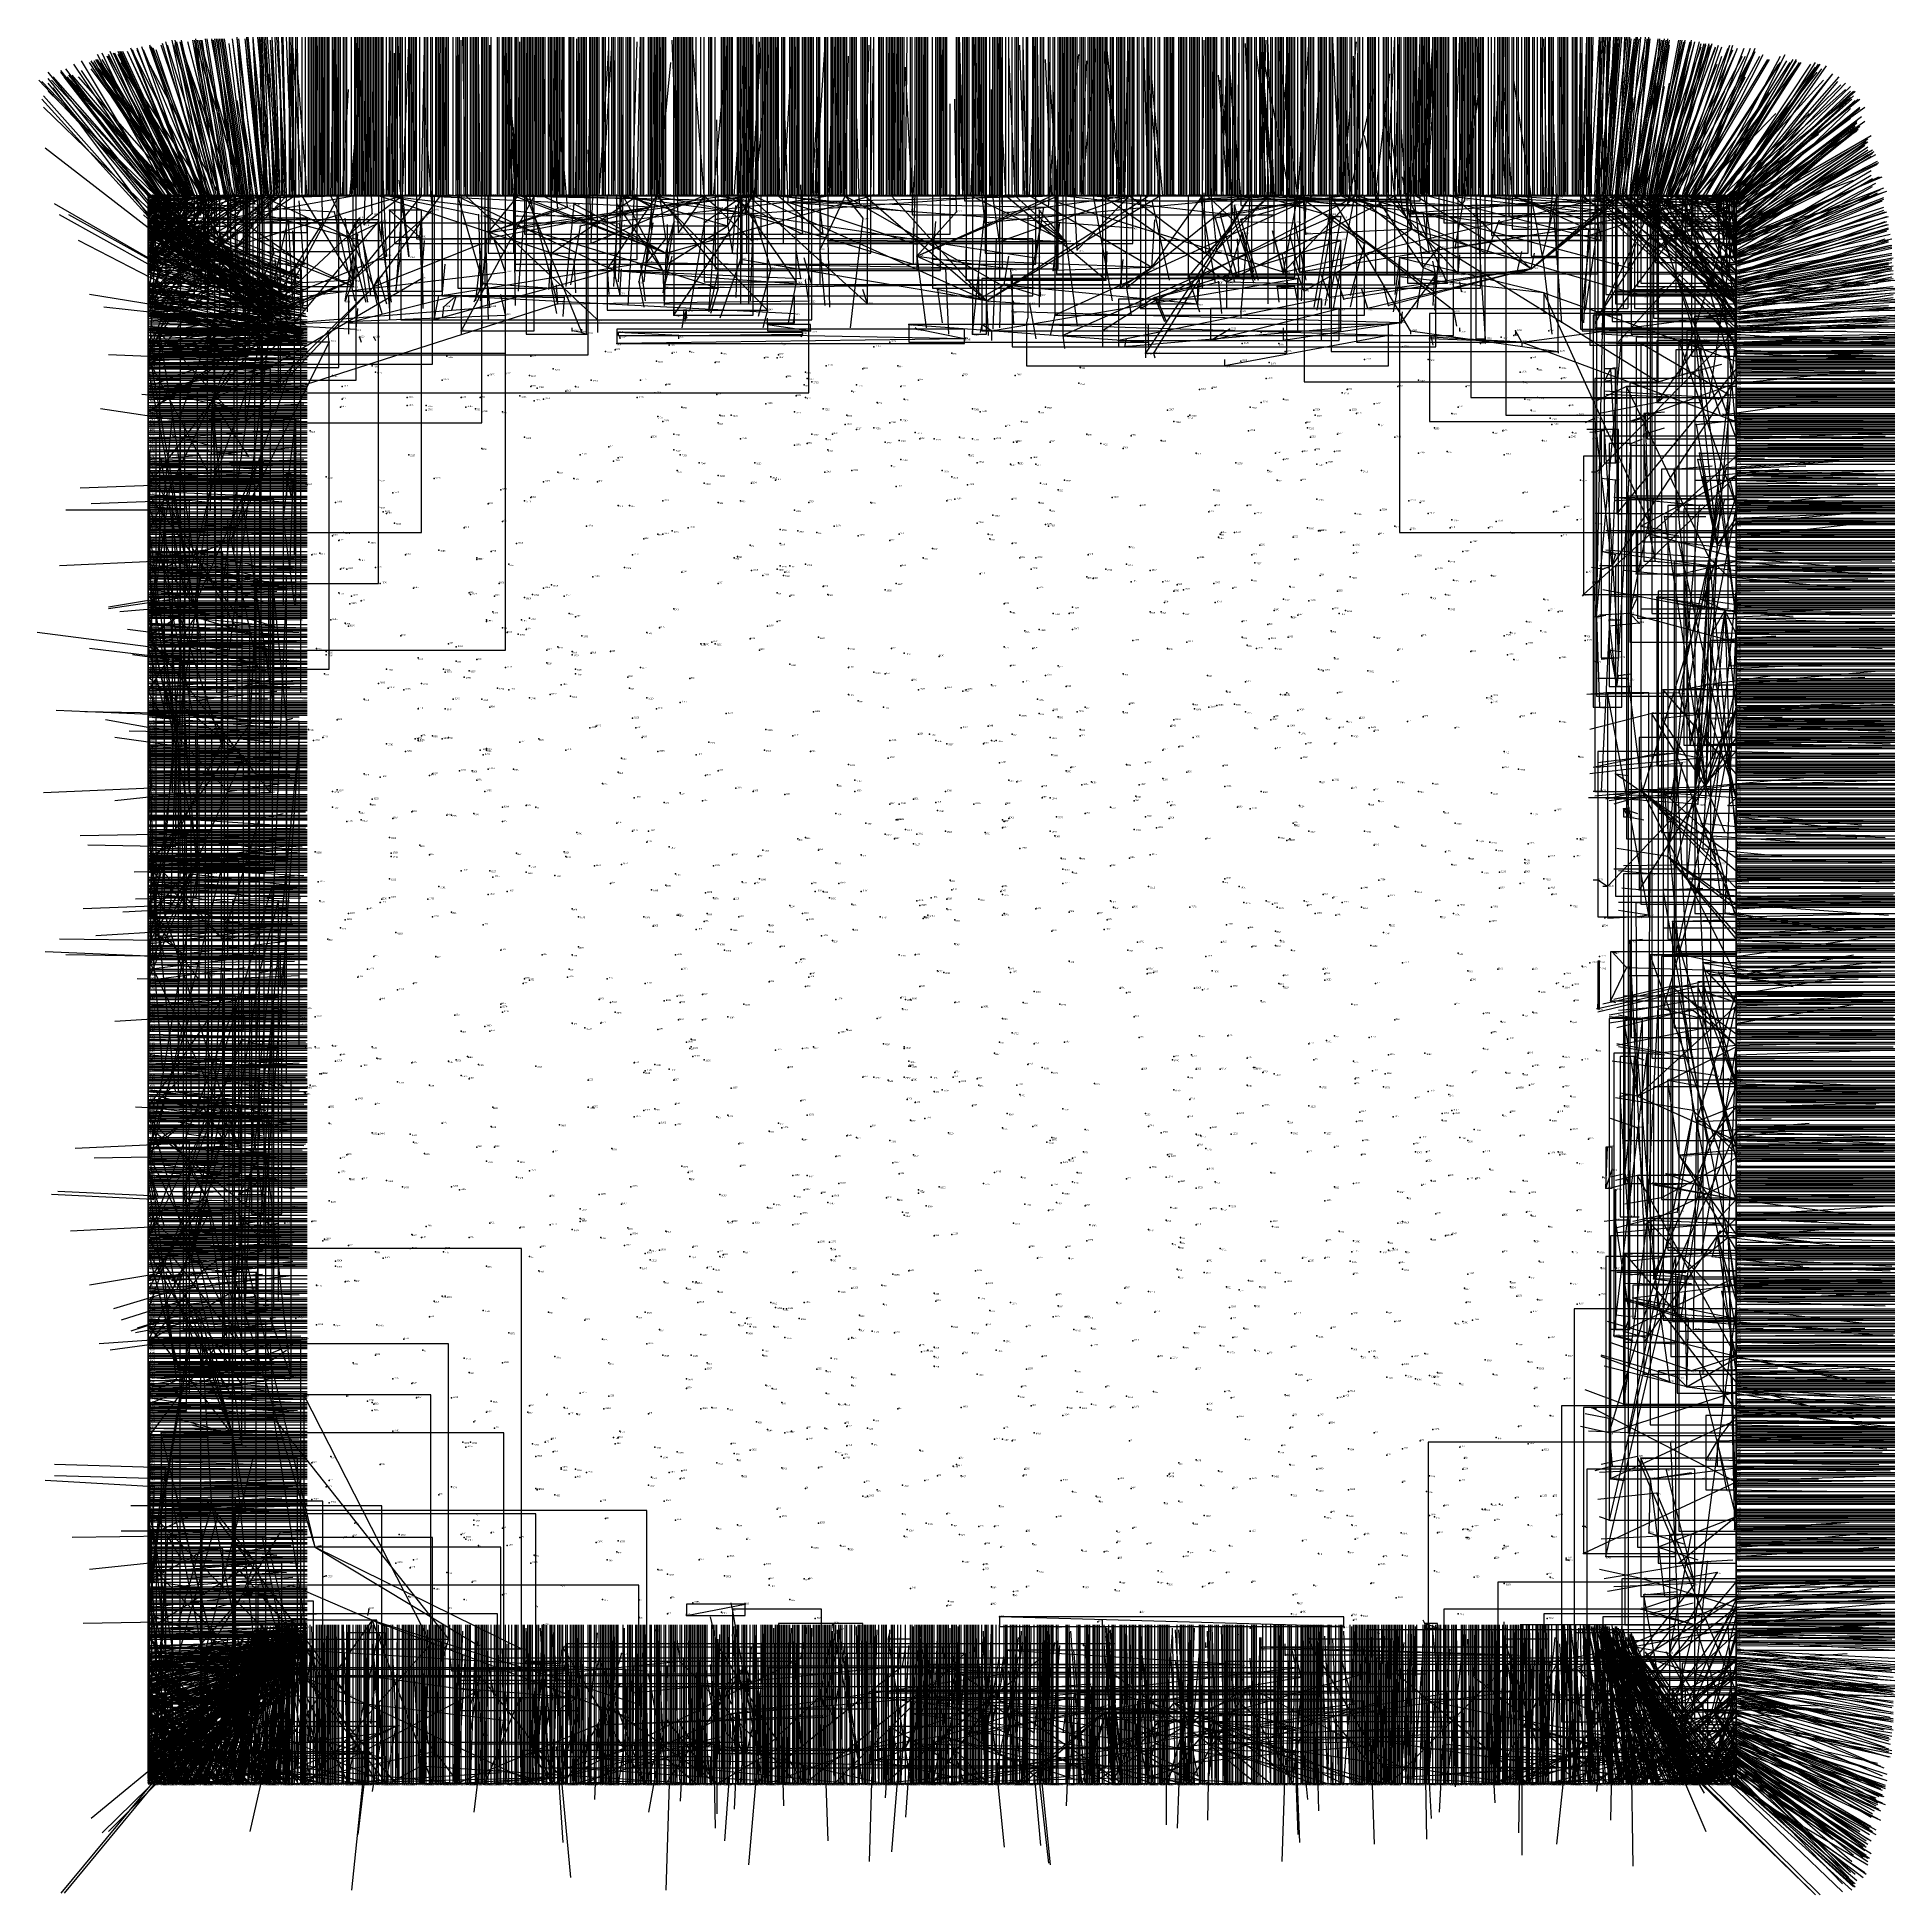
# Model space of a CAD drawing. Extents: x -0.07 to 1.1, y -0.07 to 1.1.
import ezdxf

# ---------------------------------------------------------------- set-up
doc = ezdxf.new("R2010")
doc.units = 0
for name, color, linetype in [('Clients', 3, 'CONTINUOUS'), ('Facilities', 3, 'CONTINUOUS'), ('Facilities_lines', 3, 'CONTINUOUS'), ('Min_max_boxes', 1, 'CONTINUOUS'), ('Normals', 1, 'CONTINUOUS'), ('Source_points', 5, 'CONTINUOUS'), ('Text', 3, 'CONTINUOUS')]:
    doc.layers.add(name, color=color, linetype=linetype)

msp = doc.modelspace()

# ---------------------------------------------------------------- linework, layer by layer
at = {"layer": 'Clients', "color": 5}
for p in [(0, 1, 0.449), (0, 0.998, 0.742), (0, 0.997, 0.38), (0, 0.997, 0.53), (0, 0.997, 0.54), (0, 0.996, 0.232), (0, 0.995, 0.399), (0, 0.995, 0.332), (0.001, 1, 0.156), (0.002, 1, 0.208), (0.002, 1, 0.71), (0.004, 1, 0.057), (0.004, 1, 0.858), (0.005, 1, 0.025), (0.005, 1, 0.964), (0.006, 1, 0.435), (0.006, 0.995, 1), (0.007, 1, 0.238), (0.007, 1, 0.449), (0.007, 1, 0.562), (0.007, 1, 0.729), (0.008, 1, 0.125), (0.008, 1, 0.839), (0.009, 1, 0.402), (0.009, 1, 0.37), (0.009, 1, 0.592), (0.011, 1, 0.003), (0.011, 1, 0.952), (0.013, 1, 0.169), (0.013, 1, 0.944), (0.014, 1, 0.327), (0.014, 1, 0.465), (0.015, 1, 0.9), (0.017, 1, 0.163), (0.017, 1, 0.077), (0.017, 1, 0.63), (0.017, 1, 0.886), (0.018, 1, 0.431), (0.018, 1, 0.932), (0.018, 1, 0.859), (0.019, 1, 0.771), (0.019, 1, 0.651), (0.019, 1, 0.792), (0.019, 1, 0.884), (0.02, 1, 0.405), (0.022, 1, 0.302), (0.022, 1, 0.692), (0.023, 1, 0.613), (0.023, 1, 0.606), (0.023, 1, 0.904), (0.024, 1, 0.416), (0.024, 1, 0.338), (0.024, 1, 0.854), (0.025, 1, 0.419), (0.026, 1, 0.508), (0.027, 1, 0.46), (0.027, 1, 0.633), (0.027, 1, 0.565), (0.027, 1, 0.656), (0.027, 1, 0.618), (0.028, 1, 0.231), (0.028, 1, 0.843), (0.029, 1, 0.077), (0.029, 1, 0.389), (0.029, 1, 0.702), (0.029, 1, 0.791), (0.031, 1, 0.203), (0.033, 1, 0.157), (0.033, 1, 0.349), (0.034, 1, 0.161), (0.034, 1, 0.676), (0.036, 1, 0.248), (0.036, 1, 0.573), (0.037, 1, 0.241), (0.038, 1, 0.286), (0.038, 1, 0.749), (0.039, 1, 0.246), (0.04, 1, 0.223), (0.042, 1, 0.071), (0.042, 1, 0.779), (0.042, 1, 0.383), (0.043, 1, 0.13), (0.043, 1, 0.494), (0.044, 1, 0.564), (0.045, 1, 0.178), (0.045, 1, 0.335), (0.045, 1, 0.713), (0.045, 1, 0.529), (0.048, 1, 0.517), (0.048, 1, 0.888), (0.049, 1, 0.933), (0.049, 1, 0.954), (0.05, 1, 0.62), (0.051, 1, 0.095), (0.052, 1, 0.371), (0.052, 1, 0.794), (0.053, 1, 0.515), (0.055, 1, 0.939), (0.056, 1, 0.501), (0.058, 1, 0.976), (0.058, 1, 0.817), (0.059, 1, 0.529), (0.059, 1, 0.523), (0.06, 1, 0.496), (0.06, 1, 0.528), (0.061, 1, 0.204), (0.061, 1, 0.362), (0.061, 1, 0.34), (0.061, 1, 0.701), (0.062, 1, 0.108), (0.063, 1, 0.037), (0.063, 1, 0.518), (0.064, 1, 0.601), (0.065, 1, 0.377), (0.066, 1, 0.876), (0.067, 0.995, 1), (0.068, 1, 0.64), (0.069, 1, 0.315), (0.071, 1, 0.101), (0.071, 1, 0.014), (0.071, 1, 0.05), (0.072, 1, 0.143), (0.072, 1, 0.815), (0.073, 1, 0.052), (0.073, 1, 0.784), (0.073, 1, 0.84), (0.074, 1, 0.318), (0.075, 1, 0.438), (0.075, 1, 0.658), (0.076, 1, 0.487), (0.078, 1, 0.664), (0.078, 1, 0.327), (0.08, 1, 0.629), (0.081, 1, 0.531), (0.081, 1, 0.459), (0.082, 1, 0.944), (0.083, 1, 0.567), (0.083, 1, 0.62), (0.083, 1, 0.746), (0.083, 1, 0.945), (0.084, 1, 0.975), (0.085, 1, 0.868), (0.086, 1, 0.237), (0.087, 1, 0.508), (0.087, 1, 0.762), (0.091, 1, 0.205), (0.092, 1, 0.064), (0.092, 1, 0.594), (0.095, 1, 0.138), (0.097, 1, 0.947), (0.1, 1, 0.952), (0.102, 1, 0.1), (0.111, 1, 0.972), (0.115, 1, 0.047), (0.116, 1, 0.027), (0.119, 1, 0.023), (0.12, 1, 0.939), (0.12, 1, 0.976), (0.122, 1, 0.994), (0.124, 1, 0.915), (0.128, 1, 0.983), (0.129, 1, 0.931), (0.131, 1, 0.943), (0.135, 1, 0.995), (0.14, 1, 0.043), (0.144, 1, 0.998), (0.145, 1, 0.064), (0.15, 1, 0.951), (0.154, 1, 0.943), (0.155, 1, 0.002), (0.155, 1, 0.972), (0.159, 1, 0.077), (0.169, 1, 0.016), (0.172, 1, 0.961), (0.184, 1, 0.004), (0.185, 1, 0.958), (0.187, 1, 0.082), (0.194, 1, 0.942), (0.195, 1, 0.064), (0.195, 1, 0.906), (0.197, 1, 0.96), (0.204, 1, 0.095), (0.209, 1, 0.022), (0.215, 1, 0.961), (0.226, 1, 0.041), (0.23, 1, 0.001), (0.23, 1, 0.982), (0.231, 1, 0.01), (0.233, 1, 0.998), (0.234, 1, 0.045), (0.234, 1, 0.978), (0.237, 1, 0.995), (0.238, 1, 0.906), (0.24, 1, 0.922), (0.245, 1, 0.024), (0.248, 1, 0.006), (0.254, 1, 0.029), (0.256, 1, 0.034), (0.257, 1, 0.984), (0.258, 1, 0.962), (0.259, 1, 0.904), (0.268, 1, 0.098), (0.268, 0.995), (0.269, 1, 0.019), (0.27, 1, 0.93), (0.271, 1, 0.914), (0.277, 1, 0.95), (0.284, 1, 0.035), (0.294, 1, 0.967), (0.295, 0.995), (0.299, 1, 0.007), (0.299, 1, 0.992), (0.304, 1, 0.048), (0.305, 1, 0.958), (0.306, 1, 0.013), (0.308, 1, 0.071), (0.317, 1, 0.985), (0.318, 1, 0.98), (0.325, 1, 0.952), (0.332, 1, 1), (0.356, 1, 0.035), (0.362, 1, 0.062), (0.369, 1, 0.042), (0.372, 1, 0.016), (0.373, 1, 0.078), (0.374, 1, 0.948), (0.377, 1, 0.98), (0.378, 1, 0.931), (0.38, 1, 0.966), (0.381, 1, 0.017), (0.381, 1, 0.903), (0.381, 1, 0.906), (0.382, 1, 0.056), (0.382, 1, 0.978), (0.383, 1, 0.073), (0.386, 1, 0.059), (0.398, 1, 0.053), (0.4, 1, 0.951), (0.409, 1, 0.915), (0.42, 1, 0.968), (0.42, 1, 0.971), (0.428, 1, 0.954), (0.429, 1, 0.018), (0.437, 1, 0.988), (0.444, 1, 0.09), (0.448, 0.995, 1), (0.451, 1, 0.04), (0.455, 1, 0.054), (0.466, 1, 0.921), (0.468, 1, 0.025), (0.472, 1, 0.009), (0.481, 1, 0.991), (0.489, 1, 0.088), (0.49, 1, 0.08), (0.499, 1, 0.065), (0.499, 1, 0.938), (0.505, 1, 1), (0.513, 1, 0.977), (0.514, 1, 0.065), (0.514, 1, 0.924), (0.518, 1, 0.011), (0.526, 1, 0.992), (0.526, 1, 0.992), (0.526, 1, 0.947), (0.528, 1, 0.899), (0.531, 1, 0.997), (0.538, 1, 0.076), (0.54, 1, 0.942), (0.546, 1, 0.097), (0.546, 1, 0.043), (0.552, 1, 0.96), (0.553, 1, 0.072), (0.555, 1, 0.949), (0.569, 1, 0.037), (0.572, 1, 0.996), (0.572, 0.996, 1), (0.573, 1, 0.052), (0.576, 1, 0.917), (0.587, 1, 0.986), (0.588, 1, 0.961), (0.601, 1, 0.09), (0.612, 1, 0.043), (0.613, 1, 0.044), (0.614, 1, 0.962), (0.615, 1, 0.982), (0.63, 1, 0.052), (0.63, 1, 0.908), (0.632, 0.997), (0.636, 1, 0.088), (0.637, 1, 0.019), (0.639, 1, 0.02), (0.663, 0.998), (0.664, 1, 0.941), (0.667, 1, 0.056), (0.673, 1, 0.996), (0.676, 1, 0.052), (0.68, 1, 0.009), (0.682, 1, 0.924), (0.683, 1, 0.007), (0.686, 1, 0.078), (0.688, 1, 0.997), (0.693, 1, 0.023), (0.695, 1, 0.954), (0.7, 1, 0.051), (0.7, 1, 0.038), (0.704, 1, 0.971), (0.706, 1, 0.981), (0.708, 1, 0.977), (0.709, 1, 0.991), (0.709, 1, 0.98), (0.709, 1, 0.936), (0.714, 1, 0.019), (0.717, 1, 0.085), (0.719, 1, 0.099), (0.719, 1, 0.987), (0.724, 1, 0.032), (0.724, 1, 0.972), (0.733, 1, 0.028), (0.745, 1, 0.087), (0.745, 1, 0.927), (0.751, 1, 0.946), (0.752, 1, 0.049), (0.753, 1, 0.996), (0.757, 0.998, 1), (0.759, 0.997), (0.76, 1, 0.97), (0.761, 1, 0.921), (0.77, 1, 0.086), (0.773, 1, 0.01), (0.78, 1, 0.925), (0.785, 1, 0.074), (0.785, 1, 0.998), (0.794, 1, 0.052), (0.795, 1, 0.017), (0.797, 1, 0.039), (0.798, 1, 0.917), (0.8, 1, 0.909), (0.8, 1, 0.984), (0.801, 1, 0.035), (0.803, 1, 0.984), (0.804, 1, 0.971), (0.805, 1, 0.969), (0.816, 1, 0.994), (0.822, 1, 0.913), (0.825, 1, 0.919), (0.829, 0.997, 1), (0.831, 1, 0.092), (0.833, 1, 0.033), (0.838, 1, 0.9), (0.839, 1, 0.067), (0.846, 0.999), (0.847, 1, 0.911), (0.853, 1, 0.913), (0.855, 1, 1), (0.871, 1, 0.003), (0.873, 1, 0.092), (0.879, 1, 0.949), (0.883, 1, 0.957), (0.887, 0.999), (0.89, 1, 0.086), (0.893, 1, 0.019), (0.902, 1, 0.45), (0.903, 1, 0.864), (0.906, 1, 0.875), (0.908, 1, 0.085), (0.913, 1, 0.491), (0.913, 1, 0.712), (0.913, 0.998, 1), (0.915, 1, 0.545), (0.916, 1, 0.427), (0.917, 1, 0.971), (0.918, 1, 0.118), (0.918, 1, 0.408), (0.918, 1, 0.309), (0.918, 1, 0.861), (0.919, 1, 0.343), (0.919, 1, 0.803), (0.92, 1, 0.419), (0.921, 1, 0.204), (0.921, 1, 0.352), (0.921, 1, 0.312), (0.921, 1, 0.166), (0.922, 1, 0.379), (0.924, 1, 0.484), (0.924, 1, 0.623), (0.924, 1, 0.91), (0.925, 1, 0.581), (0.926, 1, 0.61), (0.927, 1, 0.217), (0.927, 1, 0.875), (0.928, 1, 0.367), (0.929, 1, 0.997), (0.929, 1, 0.906), (0.931, 1, 0.264), (0.931, 0.999, 1), (0.933, 1, 0.475), (0.933, 1, 0.513), (0.933, 1, 0.584), (0.934, 1, 0.21), (0.934, 1, 0.676), (0.935, 1, 0.125), (0.936, 1, 0.228), (0.936, 1, 0.424), (0.937, 1, 0.859), (0.937, 1, 0.891), (0.938, 1, 0.805), (0.939, 1, 0.102), (0.94, 1, 0.25), (0.94, 1, 0.609), (0.94, 1, 0.633), (0.941, 1, 0.186), (0.941, 0.998, 1), (0.942, 1, 0.058), (0.942, 1, 0.554), (0.943, 1, 0.944), (0.945, 1, 0.24), (0.945, 1, 0.487), (0.945, 1, 0.995), (0.945, 1, 0.757), (0.946, 1, 0.093), (0.946, 1, 0.64), (0.946, 1, 0.831), (0.947, 1, 0.161), (0.948, 1, 0.192), (0.948, 1, 0.322), (0.949, 1, 0.491), (0.949, 1, 0.151), (0.949, 1, 0.727), (0.95, 1, 0.12), (0.951, 1, 0.344), (0.952, 1, 0.24), (0.952, 1, 0.529), (0.952, 1, 0.601), (0.953, 1, 0.106), (0.953, 1, 0.616), (0.954, 1, 0.016), (0.957, 1, 0.188), (0.957, 1, 0.723), (0.957, 1, 0.956), (0.958, 1, 0.475), (0.959, 1, 0.083), (0.959, 1, 0.177), (0.959, 1, 0.428), (0.959, 1, 0.544), (0.962, 1, 0.231), (0.962, 1, 0.974), (0.963, 1, 0.859), (0.966, 1, 0.302), (0.967, 1, 0.445), (0.968, 1, 0.72), (0.968, 1, 0.699), (0.969, 1, 0.596), (0.97, 1, 0.508), (0.972, 1, 0.179), (0.972, 1, 0.638), (0.972, 0.997, 1), (0.973, 1, 0.827), (0.974, 1, 0.236), (0.974, 1, 0.17), (0.974, 1, 0.994), (0.979, 1, 0.663), (0.981, 1, 0.886), (0.981, 1, 0.822), (0.985, 1, 0.525), (0.985, 1, 0.897), (0.986, 1, 0.763), (0.987, 1, 0.471), (0.987, 1, 0.749), (0.988, 1, 0.144), (0.988, 0.997, 1), (0.989, 1, 0.271), (0.989, 1, 0.809), (0.99, 1, 0.537), (0.99, 0.996, 1), (0.992, 1, 0.386), (0.994, 1, 0.687), (0.994, 1, 0.649), (0.995, 1, 0.776), (0.996, 1, 0.355), (0.996, 1, 0.93), (0.996, 1, 0.9), (0.997, 1, 0.323), (0.998, 1, 0.602), (0.999, 1, 0.911), (1, 1, 0.141), (1, 0.999, 0.251), (1, 0.999, 0.866), (1, 0.998, 0.066), (1, 0.998, 0.559), (1, 0.997, 0.716), (1, 0.996, 0.462), (1, 0.996, 0.592), (1, 0.996, 0.877), (1, 0.995, 0.983), (0, 0.994, 0.114), (0, 0.993, 0.614), (0, 0.993, 0.865), (0, 0.992, 0.015), (0, 0.992, 0.609), (0, 0.99, 0.771), (0, 0.989, 0.466), (0, 0.989, 0.877), (0, 0.988, 0.23), (0, 0.987, 0.33), (0, 0.987, 0.435), (0, 0.986, 0.209), (0, 0.986, 0.232), (0, 0.985, 0.825), (0, 0.983, 0.522), (0, 0.983, 0.474), (0.014, 0.986), (0.036, 0.988), (0.051, 0.993, 1), (0.07, 0.989), (0.088, 0.985), (0.1, 0.986), (0.11, 0.983, 1), (0.117, 0.99), (0.133, 0.986), (0.141, 0.989, 1), (0.145, 0.984), (0.147, 0.984), (0.152, 0.991), (0.172, 0.987), (0.179, 0.991, 1), (0.208, 0.988), (0.212, 0.987), (0.231, 0.987, 1), (0.258, 0.992, 1), (0.264, 0.993, 1), (0.295, 0.983), (0.331, 0.983), (0.35, 0.983), (0.357, 0.985), (0.359, 0.992, 1), (0.45, 0.986), (0.481, 0.99, 1), (0.509, 0.99), (0.527, 0.983, 1), (0.538, 0.989, 1), (0.554, 0.988), (0.561, 0.991), (0.567, 0.993, 1), (0.672, 0.986), (0.675, 0.988), (0.683, 0.988, 1), (0.684, 0.994), (0.688, 0.985), (0.722, 0.983), (0.744, 0.989), (0.751, 0.987), (0.755, 0.994), (0.79, 0.992, 1), (0.793, 0.989, 1), (0.857, 0.987, 1), (0.885, 0.99), (0.956, 0.993), (0.973, 0.992), (0.978, 0.985, 1), (1, 0.993, 0.015), (1, 0.993, 0.702), (1, 0.99, 0.872), (1, 0.989, 0.306), (1, 0.989, 0.955), (1, 0.987, 0.021), (1, 0.986, 0.566), (1, 0.983, 0.22), (1, 0.983, 0.986), (0, 0.982, 0.368), (0, 0.982, 0.399), (0, 0.981, 0.221), (0, 0.981, 0.052), (0, 0.981, 0.866), (0, 0.98, 0.534), (0, 0.98, 0.984), (0, 0.978, 0.104), (0, 0.978, 0.112), (0, 0.978, 0.855), (0, 0.977, 0.028), (0, 0.977, 0.585), (0, 0.977, 0.932), (0, 0.976, 0.209), (0, 0.976, 0.526), (0, 0.976, 0.802), (0, 0.975, 0.311), (0, 0.973, 0.366), (0, 0.972, 0.187), (0, 0.972, 0.192), (0.012, 0.981), (0.041, 0.978, 1), (0.13, 0.982), (0.135, 0.972), (0.136, 0.982, 1), (0.213, 0.973), (0.236, 0.981), (0.272, 0.981), (0.279, 0.982, 1), (0.297, 0.981, 1), (0.326, 0.973, 1), (0.334, 0.977, 1), (0.38, 0.972, 1), (0.412, 0.976, 1), (0.425, 0.976, 1), (0.428, 0.972), (0.534, 0.973), (0.62, 0.98, 1), (0.689, 0.977), (0.729, 0.976, 1), (0.751, 0.972), (0.808, 0.972, 1), (0.869, 0.98, 1), (0.907, 0.979), (0.908, 0.975), (0.913, 0.982), (0.95, 0.981), (0.995, 0.974, 1), (1, 0.982, 0.316), (1, 0.981, 0.198), (1, 0.981, 0.377), (1, 0.981, 0.358), (1, 0.981, 0.856), (1, 0.98, 0.352), (1, 0.979, 0.059), (1, 0.979, 0.145), (1, 0.979, 0.75), (1, 0.978, 0.752), (1, 0.978, 0.459), (1, 0.977, 0.341), (1, 0.976, 0.129), (1, 0.976, 0.331), (1, 0.976, 0.926), (1, 0.975, 0.146), (1, 0.975, 0.401), (1, 0.973, 0.143), (1, 0.973, 0.499), (1, 0.973, 0.605), (1, 0.972, 0.826), (0, 0.971, 0.477), (0, 0.969, 0.501), (0, 0.969, 0.8), (0, 0.968, 0.755), (0, 0.967, 0.321), (0, 0.967, 0.843), (0, 0.967, 0.885), (0, 0.966, 0.82), (0, 0.965, 0.312), (0, 0.965, 0.743), (0, 0.965, 0.504), (0, 0.965, 0.857), (0, 0.963, 0.125), (0, 0.963, 0.158), (0, 0.96, 0.397), (0.079, 0.964, 1), (0.15, 0.962, 1), (0.164, 0.962, 1), (0.21, 0.97), (0.225, 0.964, 1), (0.268, 0.96), (0.279, 0.97, 1), (0.368, 0.964, 1), (0.373, 0.96), (0.423, 0.966), (0.482, 0.97, 1), (0.494, 0.96, 1), (0.536, 0.971, 1), (0.559, 0.961, 1), (0.585, 0.966, 1), (0.666, 0.964, 1), (0.673, 0.966, 1), (0.714, 0.964), (0.766, 0.97), (0.788, 0.961), (0.807, 0.964, 1), (0.813, 0.968), (0.823, 0.967, 1), (0.843, 0.964, 1), (0.946, 0.964, 1), (1, 0.971, 0.672), (1, 0.97, 0.727), (1, 0.969, 0.044), (1, 0.969, 0.377), (1, 0.965, 0.958), (1, 0.963, 0.033), (1, 0.963, 0.356), (1, 0.963, 0.786), (1, 0.962, 0.134), (1, 0.962, 0.361), (1, 0.961, 0.177), (1, 0.961, 0.716), (1, 0.961, 0.93), (0, 0.957, 0.011), (0, 0.957, 0.999), (0, 0.952, 0.957), (0, 0.952, 0.853), (0, 0.951, 0.371), (0.015, 0.949), (0.035, 0.953, 1), (0.096, 0.957), (0.098, 0.957, 1), (0.145, 0.949), (0.172, 0.948, 1), (0.225, 0.952, 1), (0.289, 0.954), (0.31, 0.957), (0.327, 0.957, 1), (0.359, 0.953), (0.392, 0.954), (0.411, 0.948, 1), (0.482, 0.957, 1), (0.502, 0.954), (0.543, 0.954), (0.557, 0.954, 1), (0.57, 0.953, 1), (0.655, 0.949), (0.687, 0.948, 1), (0.715, 0.951, 1), (0.724, 0.948), (0.725, 0.952, 1), (0.788, 0.949), (0.81, 0.952), (0.811, 0.95, 1), (0.862, 0.951, 1), (0.932, 0.955, 1), (0.991, 0.955), (1, 0.959, 0.859), (1, 0.959, 0.818), (1, 0.958, 0.647), (1, 0.956, 0.488), (1, 0.956, 0.322), (1, 0.953, 0.848), (1, 0.952, 0.518), (1, 0.952, 0.765), (1, 0.952, 0.564), (1, 0.952, 0.691), (1, 0.951, 0.016), (1, 0.949, 0.925), (1, 0.948, 0.47), (0, 0.945, 0.241), (0, 0.945, 0.663), (0, 0.944, 0.486), (0, 0.944, 0.979), (0, 0.942, 0.204), (0, 0.942, 0.156), (0, 0.941, 0.192), (0, 0.941, 0.287), (0, 0.94, 0.318), (0, 0.94, 0.415), (0, 0.94, 0.736), (0, 0.94, 0.851), (0, 0.938, 0.345), (0, 0.938, 0.691), (0, 0.937, 0.487), (0.008, 0.945, 1), (0.093, 0.945, 1), (0.156, 0.94, 1), (0.185, 0.937, 1), (0.254, 0.942), (0.297, 0.938, 1), (0.309, 0.946), (0.325, 0.942, 1), (0.359, 0.942), (0.408, 0.946), (0.418, 0.944, 1), (0.418, 0.944, 1), (0.497, 0.941), (0.515, 0.947, 1), (0.537, 0.944), (0.562, 0.937, 1), (0.612, 0.942, 1), (0.616, 0.942), (0.674, 0.946), (0.722, 0.942), (0.728, 0.94, 1), (0.76, 0.944), (0.811, 0.939), (0.818, 0.945, 1), (0.924, 0.942, 1), (0.941, 0.937, 1), (1, 0.947, 0.321), (1, 0.947, 0.741), (1, 0.945, 0.322), (1, 0.945, 0.437), (1, 0.945, 0.526), (1, 0.944, 0.454), (1, 0.944, 0.72), (1, 0.943, 0.862), (1, 0.942, 0.387), (1, 0.941, 0.033), (1, 0.941, 0.042), (1, 0.941, 0.233), (1, 0.941, 0.553), (1, 0.94, 0.086), (1, 0.94, 0.848), (1, 0.94, 0.764), (1, 0.939, 0.015), (1, 0.938, 0.367), (1, 0.938, 0.712), (1, 0.937, 0.644), (0, 0.935, 0.071), (0, 0.934, 0.407), (0, 0.933, 0.053), (0, 0.933, 0.749), (0, 0.932, 0.532), (0, 0.932, 0.579), (0, 0.932, 0.966), (0, 0.932, 0.7), (0, 0.931, 0.745), (0, 0.93, 0.881), (0, 0.928, 0.66), (0, 0.927, 0.16), (0, 0.926, 0.025), (0, 0.926, 0.706), (0, 0.926, 0.638), (0, 0.926, 0.925), (0, 0.926, 0.757), (0, 0.926, 0.689), (0, 0.925, 0.241), (0, 0.925, 0.526), (0.012, 0.93, 1), (0.018, 0.925, 1), (0.124, 0.934, 1), (0.186, 0.93), (0.215, 0.93, 1), (0.225, 0.925, 1), (0.262, 0.936), (0.339, 0.928), (0.39, 0.928), (0.407, 0.926), (0.416, 0.934, 1), (0.523, 0.935, 1), (0.544, 0.927, 1), (0.555, 0.932), (0.571, 0.925), (0.625, 0.929, 1), (0.635, 0.936), (0.661, 0.932, 1), (0.688, 0.927), (0.744, 0.936, 1), (0.75, 0.929), (0.753, 0.935, 1), (0.768, 0.929, 1), (0.781, 0.931, 1), (0.822, 0.928), (0.916, 0.925, 1), (1, 0.936, 0.562), (1, 0.936, 0.964), (1, 0.933, 0.12), (1, 0.932, 0.438), (1, 0.93, 0.222), (1, 0.93, 0.235), (1, 0.93, 0.314), (1, 0.929, 0.248), (1, 0.929, 0.218), (1, 0.929, 0.725), (1, 0.928, 0.236), (1, 0.927, 0.103), (1, 0.927, 0.946), (1, 0.926, 0.067), (1, 0.926, 0.097), (1, 0.926, 0.587), (0, 0.924, 0.306), (0, 0.924, 0.882), (0, 0.923, 0.229), (0, 0.92, 0.88), (0, 0.917, 0.259), (0, 0.915, 0.067), (0, 0.915, 0.424), (0, 0.914, 0.563), (0, 0.914, 0.753), (0.126, 0.92), (0.131, 0.916, 1), (0.18, 0.922, 1), (0.197, 0.915), (0.267, 0.915, 1), (0.276, 0.913, 1), (0.283, 0.922), (0.296, 0.914), (0.412, 0.913), (0.417, 0.915, 1), (0.484, 0.916, 1), (0.525, 0.919), (0.553, 0.919, 1), (0.601, 0.915), (0.681, 0.916), (0.861, 0.915), (0.974, 0.924, 1), (0.974, 0.915, 1), (1, 0.924, 0.005), (1, 0.923, 0.265), (1, 0.923, 0.873), (1, 0.922, 0.232), (1, 0.921, 0.414), (1, 0.921, 0.295), (1, 0.921, 0.645), (1, 0.92, 0.389), (1, 0.918, 0.544), (1, 0.918, 0.694), (1, 0.918, 0.824), (1, 0.917, 0.079), (1, 0.917, 0.352), (1, 0.917, 0.855), (1, 0.916, 0.389), (1, 0.915, 0.79), (1, 0.915, 0.812), (1, 0.914, 0.692), (1, 0.914, 0.993), (1, 0.913, 0.05), (0, 0.91, 0.947), (0, 0.909, 0.333), (0, 0.909, 0.634), (0, 0.906, 0.615), (0, 0.905, 0.006), (0, 0.904, 0.078), (0, 0.902, 0.55), (0, 0.901, 0.958), (0.07, 0.901, 1), (0.071, 0.912), (0.082, 0.911), (0.114, 0.908, 1), (0.295, 0.907, 1), (0.404, 0.912, 1), (0.514, 0.909, 1), (0.576, 0.912), (0.611, 0.909), (0.615, 0.905, 1), (0.628, 0.901), (0.63, 0.908), (0.633, 0.901), (0.715, 0.909, 1), (0.807, 0.91), (0.808, 0.911), (0.842, 0.91), (0.888, 0.902), (0.925, 0.907), (0.928, 0.912, 1), (0.94, 0.907), (0.964, 0.909, 1), (0.978, 0.909), (1, 0.911, 0.916), (1, 0.908, 0.832), (1, 0.906, 0.262), (1, 0.906, 0.174), (1, 0.903, 0.934), (1, 0.901, 0.26), (1, 0.901, 0.981), (0, 0.9, 0.06), (0, 0.9, 0.993), (0, 0.899, 0.023), (0, 0.898, 0.024), (0, 0.896, 0.988), (0, 0.894, 0.986), (0, 0.892, 0.957), (0, 0.892, 0.967), (0, 0.891, 0.935), (0.002, 0.894, 1), (0.021, 0.898, 1), (0.092, 0.897, 1), (0.678, 0.893, 1), (0.999, 0.899), (1, 0.896, 0.018), (1, 0.89, 0.052), (0, 0.884, 0.969), (0, 0.88, 0.078), (0, 0.878, 0.019), (0, 0.878, 0.045), (0, 0.878, 0.049), (0.917, 0.883, 1), (0.931, 0.88), (0.951, 0.883, 1), (0.964, 0.887, 1), (1, 0.887, 0.077), (1, 0.885, 0.06), (1, 0.885, 0.051), (1, 0.882, 0.985), (0, 0.877, 0.072), (0, 0.876, 0.979), (0.053, 0.866, 1), (0.071, 0.873), (0.073, 0.875), (0.083, 0.876, 1), (0.954, 0.873), (0.983, 0.873), (0.989, 0.872), (1, 0.871, 0.905), (0, 0.864, 0.944), (0, 0.861, 0.924), (0, 0.858, 0.952), (0.015, 0.859, 1), (0.02, 0.861), (0.023, 0.858, 1), (0.054, 0.861), (0.061, 0.857), (0.093, 0.859), (0.911, 0.86), (0.933, 0.858, 1), (0.943, 0.863, 1), (0.975, 0.856, 1), (0.99, 0.862, 1), (1, 0.862, 0.072), (1, 0.859, 0.076), (1, 0.858, 0.065), (0, 0.85, 0.912), (0, 0.847, 0.977), (0.915, 0.853), (0.934, 0.844, 1), (0.942, 0.85, 1), (1, 0.849, 0.977), (1, 0.848, 0.082), (1, 0.847, 0.951), (1, 0.847, 0.942), (1, 0.843, 0.915), (0, 0.84, 0.92), (0, 0.834, 0.951), (0.001, 0.839, 1), (0.008, 0.834, 1), (0.046, 0.841, 1), (0.063, 0.836, 1), (0.924, 0.832, 1), (0.976, 0.834, 1), (0.977, 0.838, 1), (0, 0.83, 0.944), (0, 0.825, 0.05), (0, 0.823, 0.945), (0, 0.822, 0.928), (0, 0.82, 0.049), (0.037, 0.827), (0.042, 0.823, 1), (0.067, 0.828, 1), (0.087, 0.825), (0.912, 0.826), (0.924, 0.821), (0.961, 0.828, 1), (0.979, 0.823, 1), (0.989, 0.828, 1), (0.99, 0.828), (0.994, 0.829), (0.996, 0.822, 1), (1, 0.827, 0.018), (1, 0.826, 0.053), (1, 0.821, 0.015), (0, 0.819, 0.911), (0, 0.818, 1), (0, 0.814, 0.962), (0.014, 0.818, 1), (0.015, 0.808, 1), (0.037, 0.809), (0.045, 0.819, 1), (0.948, 0.809), (0.989, 0.809), (0.993, 0.809), (1, 0.811, 0.007), (1, 0.808, 0.045), (1, 0.808, 0.071), (0, 0.804, 0.996), (0, 0.797, 0.924), (0, 0.796, 0.014), (0.01, 0.802, 1), (0.038, 0.807, 1), (0.039, 0.802, 1), (0.093, 0.806, 1), (0.925, 0.8), (0.955, 0.798, 1), (0.977, 0.805), (1, 0.803, 0.934), (1, 0.801, 0.999), (1, 0.797, 0.96), (1, 0.796, 0.05), (1, 0.796, 0.063), (0, 0.791, 0.071), (0, 0.788, 0.99), (0, 0.785, 0.973), (0.938, 0.789), (0.94, 0.792, 1), (0.948, 0.788), (1, 0.795, 0.911), (1, 0.794, 0.99), (1, 0.788, 0.033), (1, 0.785, 0.973), (0, 0.774, 0.069), (0.005, 0.775), (0.028, 0.776), (0.036, 0.777, 1), (0.924, 0.774), (0.964, 0.782, 1), (0, 0.771, 0.04), (0, 0.77, 0.049), (0, 0.768, 0.015), (0, 0.766, 0.028), (0, 0.763, 0.06), (0, 0.762, 0.932), (0.008, 0.77, 1), (0.078, 0.761), (0.089, 0.764, 1), (0.916, 0.765), (0.937, 0.762, 1), (0.949, 0.77, 1), (0.967, 0.768, 1), (0.983, 0.767), (1, 0.771, 0.939), (1, 0.77, 0.012), (1, 0.767, 0.914), (1, 0.764, 0.072), (0, 0.752, 0.973), (0, 0.749, 0.986), (0.033, 0.76), (0.047, 0.756), (0.069, 0.757, 1), (0.071, 0.752), (0.087, 0.752), (0.904, 0.749), (0.91, 0.757, 1), (0.995, 0.76), (1, 0.76, 0.058), (1, 0.757, 0.979), (1, 0.751, 0.973), (0, 0.743, 0.976), (0, 0.739, 0.944), (0.023, 0.747, 1), (0.068, 0.742, 1), (0.092, 0.742), (0.938, 0.747), (0.95, 0.747, 1), (0.964, 0.743, 1), (0.978, 0.746, 1), (0.98, 0.74), (1, 0.739, 0.936), (0, 0.737, 0.008), (0, 0.735, 0.95), (0, 0.731, 0.92), (0, 0.73, 0.036), (0, 0.73, 0.013), (0.008, 0.73), (0.031, 0.737), (0.056, 0.736), (0.056, 0.727, 1), (0.911, 0.735, 1), (0.92, 0.733, 1), (0.939, 0.731), (1, 0.737, 0.048), (1, 0.737, 0.978), (1, 0.734, 0.032), (0, 0.722, 0.978), (0, 0.719, 0.938), (0, 0.718, 0.041), (0, 0.717, 0.041), (0, 0.717, 0.944), (0.033, 0.721, 1), (0.051, 0.714, 1), (0.921, 0.714, 1), (0.984, 0.72, 1), (0.985, 0.725, 1), (1, 0.724, 0.94), (1, 0.719, 0.035), (0, 0.711, 0.931), (0, 0.708, 0.961), (0, 0.708, 0.933), (0.02, 0.708, 1), (0.034, 0.705, 1), (0.063, 0.703, 1), (0.067, 0.706, 1), (0.926, 0.709), (0.996, 0.704, 1), (0, 0.699, 0.068), (0, 0.697, 0.953), (0, 0.693, 0.08), (0.011, 0.691), (0.069, 0.702, 1), (0.076, 0.702, 1), (0.926, 0.698, 1), (0.932, 0.696), (0.981, 0.692, 1), (0.985, 0.702), (0.986, 0.692), (1, 0.693, 0.967), (0, 0.689, 0.055), (0, 0.689, 0.944), (0, 0.686, 0.995), (0, 0.679, 0.015), (0.043, 0.687), (0.919, 0.687), (0.954, 0.689, 1), (0.964, 0.689, 1), (0.964, 0.687), (1, 0.685, 0.063), (0, 0.674, 0.07), (0, 0.673, 0.975), (0, 0.672, 0.98), (0, 0.669, 0.092), (0.003, 0.676, 1), (0.009, 0.671), (0.011, 0.673, 1), (0.028, 0.673), (0.066, 0.67, 1), (0.079, 0.676), (0.914, 0.678, 1), (0.947, 0.674), (0.953, 0.671, 1), (0.984, 0.671, 1), (1, 0.678, 0.957), (1, 0.677, 0.004), (1, 0.677, 0.944), (1, 0.676, 0.985), (1, 0.676, 0.975), (1, 0.672, 0.056), (1, 0.672, 0.062), (1, 0.671, 0.045), (1, 0.667, 0.95), (0, 0.659, 0.037), (0, 0.659, 0.061), (0.023, 0.661, 1), (0.03, 0.662, 1), (0.048, 0.659), (1, 0.666, 0.96), (1, 0.656, 0.93), (0, 0.654, 0.988), (0, 0.648, 0.015), (0.021, 0.653, 1), (0.047, 0.652), (0.06, 0.647), (0.947, 0.648), (0.978, 0.646), (0.98, 0.654, 1), (0.985, 0.646, 1), (0.989, 0.655, 1), (1, 0.65, 0.077), (0, 0.643, 0.976), (0, 0.641, 0.934), (0, 0.638, 0.967), (0, 0.636, 0.942), (0, 0.633, 0.07), (0.924, 0.636, 1), (0.966, 0.643), (0.996, 0.641, 1), (1, 0.638, 0.081), (0, 0.622, 0.985), (0.002, 0.627, 1), (0.05, 0.625), (0.077, 0.624, 1), (0.915, 0.625), (0.94, 0.625, 1), (0.942, 0.622), (0.951, 0.627, 1), (0.955, 0.626), (0.959, 0.621), (0.981, 0.621), (1, 0.63, 0.983), (1, 0.628, 0.957), (0, 0.609, 0.045), (0.932, 0.609, 1), (0.934, 0.62), (0.976, 0.617), (0.995, 0.616, 1), (1, 0.611, 0.009), (1, 0.609), (0, 0.6, 0.078), (0, 0.598, 0.091), (0.016, 0.598, 1), (0.07, 0.608), (0.978, 0.605, 1), (0.993, 0.599, 1), (1, 0.599, 0.977), (1, 0.599, 0.965), (0, 0.595, 0.061), (0.017, 0.59, 1), (0.019, 0.593), (0.064, 0.59), (0.073, 0.588, 1), (0.979, 0.589, 1), (1, 0.595, 0.014), (1, 0.593, 0.933), (0, 0.585, 0.062), (0, 0.585, 0.984), (0, 0.584, 0.988), (0, 0.581, 0.999), (0, 0.58, 0.978), (0, 0.577, 0.057), (0, 0.576, 0.043), (0, 0.576, 0.956), (0, 0.576, 0.963), (0, 0.575, 0.004), (0, 0.575, 0.936), (0.009, 0.578), (0.032, 0.577), (0.034, 0.583), (0.036, 0.582), (0.048, 0.584, 1), (0.087, 0.579), (0.961, 0.576), (0.989, 0.579), (1, 0.575, 0.068), (0, 0.568, 0.08), (0, 0.566, 0.062), (0, 0.566, 0.031), (0, 0.566, 0.975), (0.04, 0.573, 1), (0.078, 0.565), (0.913, 0.569), (0.939, 0.563), (0.946, 0.573), (0.954, 0.563, 1), (0.969, 0.57, 1), (1, 0.571, 0.97), (1, 0.57, 0.938), (1, 0.564, 0.073), (0, 0.556, 0.954), (0, 0.551, 0.943), (0.014, 0.553, 1), (0.023, 0.551, 1), (0.03, 0.558, 1), (0.082, 0.556), (0.937, 0.555), (0.99, 0.56, 1), (1, 0.559, 0.93), (1, 0.554, 0.023), (1, 0.554, 0.965), (1, 0.551, 0.052), (0, 0.546, 0.049), (0.09, 0.54, 1), (0.919, 0.546), (0.938, 0.546), (0.96, 0.543, 1), (0.993, 0.548, 1), (0.999, 0.548, 1), (1, 0.546, 0.067), (1, 0.539, 0.94), (0, 0.534, 0.914), (0, 0.529, 0.012), (0.006, 0.531, 1), (0.015, 0.537, 1), (0.07, 0.538, 1), (0.933, 0.531, 1), (1, 0.535, 0.071), (1, 0.532, 0.057), (1, 0.531, 0.946), (0, 0.52, 0.044), (0, 0.52, 0.98), (0, 0.519, 0.944), (0, 0.517, 0.968), (0, 0.516, 0.092), (0.005, 0.521, 1), (0.01, 0.521, 1), (0.027, 0.519), (0.083, 0.523), (0.086, 0.52), (0.914, 0.518), (0.922, 0.524, 1), (0.946, 0.522, 1), (0.962, 0.523, 1), (0.979, 0.517, 1), (1, 0.521, 0.042), (0, 0.506, 0.004), (0.032, 0.506, 1), (0.039, 0.51, 1), (0.078, 0.513), (0.979, 0.505), (0.981, 0.512, 1), (0.983, 0.51, 1), (0.989, 0.511, 1), (1, 0.512, 0.905), (1, 0.512, 0.932), (1, 0.509, 0.002), (1, 0.509, 0.939), (1, 0.508, 0.044), (1, 0.507, 0.073), (1, 0.505, 0.995), (1, 0.504, 0.088), (0, 0.494, 0.915), (0.04, 0.496, 1), (0.055, 0.493, 1), (0.057, 0.497), (0.084, 0.497, 1), (0.086, 0.502), (0.921, 0.493, 1), (0.959, 0.502), (0.964, 0.498), (0.971, 0.493), (0.976, 0.502), (0.979, 0.499, 1), (1, 0.498, 0.978), (1, 0.497, 0.005), (1, 0.497, 0.905), (1, 0.496, 0.932), (0, 0.49, 0.043), (0, 0.485, 0.062), (0, 0.482, 0.972), (0.026, 0.483, 1), (0.083, 0.482), (0.929, 0.482), (0.936, 0.482), (0.941, 0.481), (0.951, 0.489), (0.954, 0.488, 1), (0.973, 0.487), (0.978, 0.489), (1, 0.49, 0.077), (1, 0.482, 0.927), (0, 0.476, 0.091), (0, 0.476, 0.941), (0, 0.475, 0.028), (0, 0.471, 0.977), (0, 0.469, 0.927), (0.059, 0.469), (0.964, 0.476, 1), (0.981, 0.476), (1, 0.479, 0.002), (1, 0.47, 0.067), (0, 0.463, 0.989), (0, 0.462, 0.921), (0, 0.459, 0.966), (0.076, 0.464), (0.936, 0.458, 1), (0.944, 0.46, 1), (0.951, 0.46), (0.972, 0.457), (1, 0.464, 0.069), (1, 0.464, 0.016), (1, 0.459, 0.035), (0, 0.454, 0.961), (0, 0.453, 0.045), (0, 0.449, 0.067), (0, 0.446, 0.996), (0, 0.445, 0.927), (0.009, 0.45, 1), (0.024, 0.448), (0.047, 0.447, 1), (0.056, 0.455), (0.057, 0.451, 1), (0.987, 0.446), (1, 0.456, 0.947), (1, 0.456, 0.946), (0, 0.436, 0.058), (0, 0.436, 0.968), (0.017, 0.436), (0.069, 0.443), (0.069, 0.441), (0.075, 0.443), (0.927, 0.433, 1), (0.957, 0.443, 1), (0.99, 0.444, 1), (0.995, 0.444), (1, 0.439, 0.926), (1, 0.435, 0.045), (1, 0.434, 0.081), (1, 0.434, 0.966), (0, 0.431, 0.013), (0, 0.43, 0.939), (0, 0.426, 0.993), (0, 0.425, 0.085), (0.031, 0.424, 1), (0.038, 0.432, 1), (0.047, 0.428), (0.051, 0.424), (0.058, 0.427), (0.064, 0.427, 1), (1, 0.431, 0.026), (1, 0.427, 0.955), (1, 0.426, 0.944), (1, 0.426, 0.987), (0, 0.42, 0.012), (0, 0.42, 0.908), (0.065, 0.421, 1), (0.938, 0.413), (0.987, 0.411, 1), (1, 0.412, 0.913), (1, 0.411, 0.075), (0, 0.406, 0.991), (0, 0.405, 0.068), (0, 0.401, 0.976), (0, 0.4, 0.927), (0, 0.4, 0.953), (0.017, 0.403, 1), (0.04, 0.406), (0.047, 0.406, 1), (0.053, 0.405), (0.919, 0.401, 1), (1, 0.408, 0.064), (1, 0.405, 0.071), (1, 0.402, 0.06), (0, 0.394, 0.054), (0, 0.393, 1), (0, 0.391, 0.035), (0, 0.391, 0.978), (0.024, 0.395, 1), (0.036, 0.392), (0.048, 0.39), (0.07, 0.395), (0.922, 0.387, 1), (0.968, 0.396, 1), (1, 0.397, 0.015), (1, 0.392, 0.947), (0, 0.386, 0.006), (0, 0.386, 0.931), (0, 0.383, 0.062), (0, 0.381, 0.037), (0.031, 0.379), (0.074, 0.382), (0.932, 0.378), (0.938, 0.383), (0.946, 0.378, 1), (0.948, 0.377, 1), (0.956, 0.384, 1), (1, 0.384, 0.949), (1, 0.381, 0.927), (1, 0.376, 0.093), (0.003, 0.368, 1), (0.006, 0.37, 1), (0.025, 0.373), (0.026, 0.367), (0.924, 0.374, 1), (0.953, 0.369), (1, 0.369, 0.01), (1, 0.368, 0.059), (0, 0.358, 0.078), (0.003, 0.358), (0.038, 0.359), (0.924, 0.355), (0.963, 0.36), (0.989, 0.356, 1), (0.992, 0.353), (1, 0.358, 0.952), (1, 0.357, 0.924), (1, 0.356, 0.969), (0, 0.345, 0.931), (0, 0.343, 0.019), (0, 0.343, 0.969), (0, 0.34, 0.068), (0.01, 0.351, 1), (0.079, 0.35), (0.99, 0.348, 1), (1, 0.348, 0.963), (1, 0.346, 0.993), (1, 0.345, 0.936), (0, 0.336, 0.05), (0, 0.331, 0.031), (0.044, 0.33), (0.06, 0.337), (0.076, 0.338, 1), (0.93, 0.334, 1), (0.962, 0.332, 1), (0.978, 0.334), (0.985, 0.332, 1), (1, 0.336, 0.965), (1, 0.331, 0.943), (0, 0.327, 0.042), (0, 0.319, 0.95), (0, 0.317, 0.964), (0.011, 0.322, 1), (0.015, 0.317), (0.047, 0.323), (0.053, 0.323), (0.948, 0.318, 1), (0.949, 0.323, 1), (0.951, 0.323), (0.968, 0.322), (0.968, 0.319), (1, 0.327, 0.946), (1, 0.323, 0.028), (1, 0.316, 0.007), (0, 0.312, 0.05), (0, 0.311, 0.068), (0, 0.309, 0.97), (0.017, 0.313), (0.018, 0.311, 1), (0.024, 0.305, 1), (0.054, 0.313), (0.055, 0.311), (0.983, 0.314), (0.991, 0.31), (1, 0.314, 0.051), (1, 0.314, 0.932), (1, 0.31, 0.03), (1, 0.31, 0.94), (1, 0.305, 0.033), (0, 0.299, 0.003), (0, 0.293, 0.042), (0.029, 0.298, 1), (0.032, 0.299, 1), (0.061, 0.304), (0.061, 0.297), (0.067, 0.298), (0.077, 0.293), (0.951, 0.301), (0.961, 0.296, 1), (0.97, 0.293), (1, 0.304, 0.958), (1, 0.299, 0.977), (1, 0.293, 0.917), (0, 0.289, 0.988), (0, 0.286, 0.064), (0.026, 0.281, 1), (0.033, 0.292, 1), (0.042, 0.286), (0.053, 0.289), (0.923, 0.282, 1), (0.929, 0.285, 1), (0.93, 0.286), (0.965, 0.292, 1), (0.97, 0.292), (0.973, 0.286, 1), (1, 0.291, 0.977), (1, 0.29, 0.006), (1, 0.285, 0.991), (0, 0.28, 0.945), (0, 0.276, 0.065), (0.027, 0.28, 1), (0.059, 0.279, 1), (0.061, 0.271, 1), (0.077, 0.277, 1), (0.096, 0.279, 1), (0.942, 0.278, 1), (0.967, 0.277), (1, 0.278, 0.946), (0, 0.268, 0.937), (0, 0.265, 0.043), (0, 0.265, 0.068), (0, 0.264, 0.953), (0, 0.263, 0.964), (0, 0.261, 0.966), (0, 0.26, 0.033), (0.019, 0.262), (0.019, 0.26), (0.069, 0.261), (0.972, 0.26), (0.977, 0.26, 1), (1, 0.269, 0.019), (1, 0.268, 0.031), (1, 0.258, 0.983), (1, 0.258, 0.958), (0, 0.257, 0.916), (0, 0.256, 0.021), (0, 0.251, 0.008), (0, 0.248, 0.045), (0, 0.246, 0.05), (0.026, 0.257), (0.047, 0.251), (0.059, 0.251), (0.958, 0.253), (0.963, 0.256), (1, 0.257, 0.062), (1, 0.251, 0.016), (1, 0.247, 0.046), (1, 0.247, 0.058), (1, 0.246, 0.034), (0, 0.245, 0.038), (0, 0.243, 0.928), (0, 0.24, 0.046), (0, 0.239, 0.925), (0, 0.238, 0.964), (0, 0.237, 0.901), (0, 0.236, 0.908), (0, 0.235, 0.038), (0.053, 0.243), (0.098, 0.245), (0.909, 0.237, 1), (0.929, 0.239), (1, 0.238, 0.024), (1, 0.235, 0.054), (0, 0.23, 0.919), (0.018, 0.23, 1), (0.92, 0.23), (1, 0.232, 0.991), (1, 0.226, 0.937), (0, 0.219, 0.955), (0.008, 0.221), (0.059, 0.213, 1), (0.932, 0.221), (0.959, 0.215), (1, 0.222, 0.945), (1, 0.22, 0.063), (1, 0.22, 0.913), (1, 0.219, 0.047), (0, 0.203, 0.011), (0, 0.199, 0.054), (0.011, 0.199, 1), (0.066, 0.205), (0.922, 0.2), (0.938, 0.206), (0.94, 0.205, 1), (0.981, 0.204, 1), (0.988, 0.2, 1), (1, 0.21, 0.916), (1, 0.202, 0.99), (1, 0.199, 0.085), (1, 0.199, 0.945), (0, 0.19, 0.047), (0.009, 0.192, 1), (0.921, 0.192, 1), (0.956, 0.198), (1, 0.195, 0.913), (1, 0.191, 0.044), (1, 0.188, 0.907), (0, 0.185, 0.061), (0, 0.185, 0.925), (0, 0.18, 0.964), (0.004, 0.187, 1), (0.015, 0.179), (0.017, 0.186), (0.037, 0.178), (0.95, 0.183), (0.994, 0.185, 1), (1, 0.18, 0.915), (0, 0.175, 0.981), (0, 0.175, 0.912), (0, 0.173, 0.06), (0, 0.172, 0.073), (0, 0.167, 0.017), (0.041, 0.17), (0.044, 0.169, 1), (0.061, 0.174, 1), (0.92, 0.166), (0, 0.156, 0.992), (0.034, 0.159, 1), (0.072, 0.155), (0.083, 0.158), (0.945, 0.158, 1), (0.972, 0.157), (0.999, 0.16), (1, 0.162, 0.947), (1, 0.159, 0.004), (0.021, 0.141, 1), (0.037, 0.148), (0.056, 0.15), (0.076, 0.149, 1), (0.904, 0.145, 1), (0.951, 0.149, 1), (1, 0.15, 0.984), (1, 0.149, 0.07), (1, 0.143, 0.978), (0, 0.136, 0.055), (0, 0.133, 0.03), (0.057, 0.135), (0.941, 0.129), (0.964, 0.139, 1), (0.982, 0.14), (0.988, 0.133), (0, 0.123, 0.093), (0, 0.123, 0.949), (0, 0.122, 0.011), (0.047, 0.121), (0.06, 0.121), (0.09, 0.125, 1), (0.942, 0.119, 1), (0.955, 0.118, 1), (1, 0.127, 0.103), (1, 0.124, 0.046), (1, 0.122, 0.986), (0, 0.111, 0.005), (0, 0.107, 0.062), (0.057, 0.115, 1), (0.097, 0.107), (0.368, 0.11), (0.376, 0.113), (0.94, 0.11, 1), (0.945, 0.107, 1), (1, 0.117, 0.982), (1, 0.11, 0.94), (1, 0.107, 0.054), (0, 0.1, 0.962), (0, 0.098, 0.904), (0, 0.097, 0.017), (0.019, 0.102, 1), (0.09, 0.103, 1), (0.099, 0.098, 1), (0.15, 0.099, 1), (0.431, 0.101, 1), (0.435, 0.097, 1), (0.536, 0.105, 1), (0.804, 0.101), (0.959, 0.097), (0.995, 0.1, 1), (1, 0.105, 0.947), (1, 0.104, 0.066), (1, 0.1, 0.984), (1, 0.1, 0.837), (1, 0.096, 0.118), (1, 0.095, 0.055), (1, 0.095, 0.369), (1, 0.095, 0.777), (1, 0.095, 0.94), (1, 0.094, 0.203), (0, 0.093, 0.035), (0, 0.093, 0.039), (0, 0.093, 0.495), (0, 0.092, 0.348), (0, 0.087, 0.826), (0, 0.085, 0.794), (0, 0.083, 0.476), (0, 0.082, 0.18), (0.05, 0.092), (0.061, 0.084, 1), (0.149, 0.085), (0.189, 0.091, 1), (0.208, 0.087), (0.235, 0.085), (0.261, 0.086, 1), (0.358, 0.088), (0.486, 0.088), (0.514, 0.082, 1), (0.7, 0.086), (0.7, 0.085), (1, 0.093, 0.952), (1, 0.092, 0.058), (1, 0.092, 0.966), (1, 0.09, 0.166), (1, 0.088, 0.711), (1, 0.087, 0.757), (1, 0.085, 0.023), (1, 0.083, 0.351), (1, 0.082, 0.338), (1, 0.082, 0.336), (0, 0.079, 0.434), (0, 0.079, 0.427), (0, 0.079, 0.347), (0, 0.079, 0.705), (0, 0.077, 0.788), (0, 0.076, 0.127), (0, 0.076, 0.356), (0, 0.076, 0.573), (0, 0.075, 0.142), (0, 0.075, 0.444), (0, 0.074, 0.566), (0, 0.074, 0.533), (0, 0.074, 0.889), (0, 0.073, 0.361), (0, 0.073, 0.815), (0, 0.071, 0.243), (0.068, 0.074, 1), (0.142, 0.072), (0.235, 0.073), (0.259, 0.076), (0.262, 0.071), (0.284, 0.079, 1), (0.314, 0.071), (0.411, 0.079), (0.503, 0.075), (0.524, 0.071), (0.562, 0.079, 1), (0.688, 0.075, 1), (0.716, 0.081), (0.723, 0.073), (0.784, 0.071), (0.856, 0.075, 1), (0.879, 0.076), (0.887, 0.075, 1), (1, 0.08, 0.013), (1, 0.08, 0.697), (1, 0.079, 0.058), (1, 0.078, 0.233), (1, 0.077, 0.741), (1, 0.077, 0.996), (1, 0.076, 0.016), (1, 0.076, 0.055), (1, 0.075, 0.359), (1, 0.074, 0.814), (1, 0.071, 0.968), (0, 0.068, 0.886), (0, 0.067, 0.049), (0, 0.066, 0.095), (0, 0.066, 0.15), (0, 0.064, 0.967), (0, 0.063, 0.407), (0, 0.063, 0.808), (0, 0.062, 0.066), (0, 0.062, 0.945), (0, 0.062, 0.928), (0, 0.062, 0.914), (0, 0.062, 0.658), (0, 0.062, 0.761), (0, 0.061, 0.793), (0, 0.06, 0.125), (0, 0.059, 0.341), (0, 0.059, 0.605), (0, 0.059, 0.986), (0.104, 0.065, 1), (0.143, 0.067, 1), (0.196, 0.06), (0.209, 0.068, 1), (0.24, 0.065), (0.246, 0.068), (0.297, 0.063, 1), (0.31, 0.063, 1), (0.363, 0.061, 1), (0.386, 0.06), (0.494, 0.064), (0.494, 0.061), (0.495, 0.069), (0.538, 0.069, 1), (0.593, 0.063, 1), (0.608, 0.069, 1), (0.634, 0.059, 1), (0.726, 0.067), (0.768, 0.07), (0.834, 0.068), (0.877, 0.06, 1), (0.89, 0.069), (0.918, 0.059, 1), (0.944, 0.067), (0.981, 0.067), (1, 0.07, 0.123), (1, 0.07, 0.796), (1, 0.069, 0.909), (1, 0.068, 0.844), (1, 0.068, 0.908), (1, 0.067, 0.69), (1, 0.067, 0.836), (1, 0.067, 0.6), (1, 0.066, 0.194), (1, 0.066, 0.665), (1, 0.066, 0.656), (1, 0.066, 0.942), (1, 0.065, 0.802), (1, 0.065, 0.624), (1, 0.063, 0.498), (1, 0.062, 0.545), (1, 0.062, 0.969), (1, 0.061, 0.369), (1, 0.06, 0.068), (1, 0.06, 0.621), (1, 0.059, 0.022), (0, 0.058, 0.701), (0, 0.058, 0.94), (0, 0.057, 0.001), (0, 0.057, 0.602), (0, 0.054, 0.18), (0, 0.054, 0.644), (0, 0.053, 0.664), (0, 0.052, 0.466), (0, 0.052, 0.646), (0, 0.051, 0.715), (0, 0.051, 0.918), (0, 0.05, 0.584), (0, 0.049, 0.444), (0, 0.049, 0.425), (0, 0.049, 0.658), (0, 0.048, 0.309), (0, 0.048, 0.595), (0.043, 0.057), (0.084, 0.051), (0.218, 0.054), (0.234, 0.054, 1), (0.272, 0.053, 1), (0.292, 0.047, 1), (0.305, 0.057), (0.309, 0.05, 1), (0.425, 0.049), (0.456, 0.055, 1), (0.486, 0.051), (0.489, 0.053), (0.498, 0.052, 1), (0.579, 0.054, 1), (0.603, 0.049), (0.613, 0.056, 1), (0.62, 0.047, 1), (0.641, 0.057, 1), (0.654, 0.052), (0.686, 0.054), (0.688, 0.05), (0.759, 0.05), (0.776, 0.052, 1), (0.802, 0.053, 1), (0.818, 0.057, 1), (0.858, 0.058, 1), (0.898, 0.052, 1), (0.929, 0.048, 1), (0.974, 0.047, 1), (0.992, 0.051, 1), (0.993, 0.056, 1), (0.995, 0.049, 1), (1, 0.058, 0.268), (1, 0.058, 0.647), (1, 0.058, 0.94), (1, 0.057, 0.103), (1, 0.057, 0.993), (1, 0.056, 0.171), (1, 0.056, 0.223), (1, 0.056, 0.91), (1, 0.054, 0.464), (1, 0.053, 0.027), (1, 0.053, 0.493), (1, 0.052, 0.494), (1, 0.052, 0.712), (1, 0.051, 0.185), (1, 0.051, 0.538), (1, 0.051, 0.71), (1, 0.051, 0.861), (1, 0.049, 0.569), (1, 0.049, 0.646), (0, 0.046, 0.237), (0, 0.045, 0.891), (0, 0.044, 0.242), (0, 0.042, 0.672), (0, 0.042, 0.719), (0, 0.041, 0.414), (0, 0.041, 0.31), (0, 0.041, 0.767), (0, 0.039, 0.312), (0, 0.037, 0.567), (0, 0.036, 0.137), (0, 0.036, 0.415), (0, 0.036, 0.467), (0, 0.036, 0.577), (0.074, 0.039), (0.224, 0.04), (0.258, 0.046), (0.302, 0.042, 1), (0.326, 0.041, 1), (0.335, 0.038, 1), (0.424, 0.043, 1), (0.426, 0.042, 1), (0.432, 0.042), (0.48, 0.044), (0.484, 0.036), (0.559, 0.042), (0.583, 0.041, 1), (0.59, 0.041), (0.747, 0.039), (0.816, 0.036, 1), (0.822, 0.042, 1), (0.864, 0.037, 1), (0.865, 0.036, 1), (0.906, 0.041), (0.916, 0.036, 1), (0.964, 0.04), (1, 0.046, 0.146), (1, 0.046, 0.328), (1, 0.045, 0.245), (1, 0.044, 0.153), (1, 0.043, 0.334), (1, 0.041, 0.732), (1, 0.039, 0.141), (1, 0.039, 0.452), (1, 0.038, 0.179), (1, 0.038, 0.461), (1, 0.037, 0.835), (0, 0.035, 0.453), (0, 0.032, 0.337), (0, 0.032, 0.895), (0, 0.031, 0.861), (0, 0.029, 0.048), (0, 0.029, 0.198), (0, 0.029, 0.961), (0, 0.029, 0.855), (0, 0.027, 0.48), (0, 0.027, 0.478), (0, 0.027, 0.853), (0, 0.024, 0.68), (0.037, 0.024), (0.101, 0.027), (0.147, 0.032, 1), (0.176, 0.026), (0.211, 0.031, 1), (0.243, 0.025), (0.249, 0.025), (0.323, 0.026, 1), (0.337, 0.029, 1), (0.356, 0.025, 1), (0.358, 0.029, 1), (0.364, 0.032), (0.371, 0.03, 1), (0.399, 0.024, 1), (0.48, 0.025, 1), (0.511, 0.034), (0.528, 0.032), (0.531, 0.033), (0.558, 0.032), (0.58, 0.03, 1), (0.612, 0.024), (0.634, 0.025), (0.641, 0.03, 1), (0.665, 0.029), (0.672, 0.029), (0.686, 0.035), (0.711, 0.035, 1), (0.726, 0.03, 1), (0.727, 0.033, 1), (0.733, 0.032), (0.736, 0.025, 1), (0.767, 0.028), (0.77, 0.024, 1), (0.804, 0.027, 1), (0.805, 0.031, 1), (0.816, 0.025, 1), (0.884, 0.029), (0.894, 0.029, 1), (0.922, 0.029, 1), (0.939, 0.025), (0.956, 0.028, 1), (1, 0.035, 0.219), (1, 0.034, 0.877), (1, 0.033, 0.479), (1, 0.033, 0.313), (1, 0.033, 0.766), (1, 0.033, 0.581), (1, 0.033, 0.984), (1, 0.033, 0.993), (1, 0.032, 0.068), (1, 0.032, 0.316), (1, 0.032, 0.633), (1, 0.032, 0.898), (1, 0.031, 0.303), (1, 0.031, 0.678), (1, 0.03, 0.554), (1, 0.028, 0.948), (1, 0.028, 0.92), (1, 0.027, 0.005), (1, 0.027, 0.932), (1, 0.026, 0.043), (1, 0.026, 0.438), (1, 0.025, 0.996), (1, 0.024, 0.977), (0, 0.023, 0.459), (0, 0.02, 0.394), (0, 0.019, 0.034), (0, 0.019, 0.367), (0, 0.018, 0.881), (0, 0.018, 0.774), (0, 0.017, 0.312), (0, 0.017, 0.602), (0, 0.016, 0.906), (0, 0.015, 0.372), (0, 0.014, 0.494), (0, 0.013, 0.802), (0, 0.012, 0.293), (0, 0.012, 0.864), (0.015, 0.02, 1), (0.019, 0.016, 1), (0.075, 0.019, 1), (0.138, 0.019, 1), (0.148, 0.016), (0.175, 0.013), (0.179, 0.02), (0.24, 0.021), (0.257, 0.023, 1), (0.3, 0.021), (0.325, 0.017), (0.359, 0.022), (0.36, 0.022), (0.367, 0.022, 1), (0.384, 0.019, 1), (0.385, 0.019), (0.426, 0.018, 1), (0.456, 0.015, 1), (0.473, 0.017, 1), (0.54, 0.022), (0.557, 0.015, 1), (0.561, 0.012), (0.623, 0.023), (0.716, 0.015, 1), (0.723, 0.016, 1), (0.865, 0.023, 1), (0.878, 0.015), (0.878, 0.015, 1), (0.934, 0.017, 1), (0.962, 0.022, 1), (1, 0.023, 0.534), (1, 0.022, 0.538), (1, 0.021, 0.265), (1, 0.021, 0.498), (1, 0.021, 0.64), (1, 0.021, 0.72), (1, 0.02, 0.909), (1, 0.019, 0.031), (1, 0.019, 0.257), (1, 0.019, 0.134), (1, 0.019, 0.771), (1, 0.019, 0.921), (1, 0.017, 0.595), (1, 0.016, 0.658), (1, 0.016, 0.977), (1, 0.015, 0.699), (1, 0.015, 0.776), (1, 0.014, 0.117), (1, 0.014, 0.193), (1, 0.014, 0.973), (1, 0.013, 0.127), (1, 0.013, 0.054), (1, 0.012, 0.19), (0, 0.01, 0.191), (0, 0.009, 0.127), (0, 0.006, 0.279), (0, 0.006, 0.479), (0, 0.005, 0.261), (0, 0.005, 0.158), (0, 0.003, 0.667), (0, 0.003, 0.603), (0, 0.002, 0.198), (0, 0.001, 0.46), (0, 0.001, 0.679), (0, 0.001, 0.457), (0.001, 0, 0.925), (0.002, 0, 0.99), (0.003, 0, 0.447), (0.004, 0, 0.995), (0.005, 0, 0.085), (0.006, 0, 0.041), (0.006, 0, 0.391), (0.006, 0, 0.544), (0.007, 0, 0.546), (0.008, 0, 0.91), (0.009, 0, 0.854), (0.01, 0, 0.041), (0.01, 0, 0.477), (0.011, 0, 0.743), (0.013, 0, 0.159), (0.014, 0, 0.102), (0.014, 0, 0.241), (0.014, 0, 0.442), (0.014, 0, 0.825), (0.015, 0, 0.2), (0.015, 0, 0.602), (0.016, 0, 0.665), (0.016, 0, 0.64), (0.017, 0, 0.636), (0.017, 0, 0.496), (0.019, 0, 0.226), (0.019, 0, 0.004), (0.019, 0, 0.93), (0.02, 0, 0.199), (0.02, 0, 0.02), (0.02, 0, 0.355), (0.02, 0, 0.974), (0.02, 0, 0.916), (0.022, 0, 0.629), (0.023, 0, 0.055), (0.023, 0, 0.343), (0.023, 0, 0.685), (0.027, 0, 0.093), (0.027, 0, 0.391), (0.027, 0, 0.655), (0.028, 0, 0.839), (0.029, 0, 0.419), (0.029, 0, 0.296), (0.03, 0, 0.111), (0.031, 0, 0.562), (0.032, 0, 0.692), (0.032, 0, 0.385), (0.033, 0, 0.98), (0.034, 0, 0.184), (0.034, 0, 0.617), (0.035, 0, 0.078), (0.036, 0, 0.412), (0.036, 0, 0.851), (0.036, 0, 0.801), (0.037, 0, 0.171), (0.038, 0, 0.053), (0.041, 0, 0.015), (0.042, 0, 0.074), (0.042, 0, 0.916), (0.043, 0, 0.188), (0.045, 0, 0.275), (0.045, 0, 0.705), (0.046, 0, 0.32), (0.048, 0, 0.211), (0.048, 0, 0.182), (0.048, 0, 0.337), (0.048, 0, 0.449), (0.048, 0, 0.623), (0.049, 0, 0.154), (0.049, 0, 0.143), (0.049, 0, 0.484), (0.049, 0, 0.592), (0.049, 0, 0.697), (0.051, 0, 0.114), (0.051, 0, 0.013), (0.052, 0, 0.877), (0.054, 0, 0.19), (0.054, 0, 0.287), (0.055, 0, 0.09), (0.055, 0, 0.49), (0.055, 0, 0.941), (0.056, 0, 0.448), (0.056, 0, 0.599), (0.057, 0, 0.044), (0.058, 0, 0.387), (0.058, 0, 0.486), (0.058, 0, 0.889), (0.059, 0, 0.256), (0.06, 0, 0.433), (0.06, 0, 0.575), (0.06, 0, 0.85), (0.06, 0, 0.864), (0.063, 0, 0.061), (0.063, 0, 0.662), (0.065, 0, 0.014), (0.065, 0, 0.291), (0.065, 0, 0.616), (0.065, 0, 0.991), (0.067, 0, 0.698), (0.068, 0, 0.477), (0.068, 0, 0.777), (0.069, 0, 0.932), (0.07, 0, 0.754), (0.07, 0, 0.973), (0.073, 0, 0.306), (0.073, 0, 0.778), (0.074, 0, 0.659), (0.074, 0, 0.976), (0.075, 0, 0.41), (0.076, 0, 0.004), (0.077, 0, 0.262), (0.077, 0, 0.013), (0.077, 0, 0.101), (0.078, 0, 0.385), (0.079, 0, 0.225), (0.079, 0, 0.81), (0.08, 0, 0.756), (0.082, 0, 0.18), (0.082, 0, 0.158), (0.082, 0, 0.544), (0.083, 0, 0.038), (0.083, 0, 0.999), (0.085, 0, 0.034), (0.085, 0, 0.561), (0.086, 0, 0.607), (0.088, 0, 0.532), (0.09, 0, 0.317), (0.09, 0, 0.868), (0.091, 0, 0.654), (0.092, 0, 0.007), (0.093, 0.01), (0.094, 0.001), (0.097, 0, 0.774), (0.097, 0, 0.964), (0.098, 0, 0.281), (0.1, 0, 0.083), (0.106, 0, 0.937), (0.11, 0.006), (0.112, 0, 0.062), (0.117, 0, 0.056), (0.117, 0, 0.957), (0.117, 0, 0.953), (0.125, 0, 0.09), (0.126, 0, 0.057), (0.135, 0, 0.992), (0.139, 0, 0.967), (0.15, 0, 0.059), (0.15, 0, 0.085), (0.151, 0, 0.947), (0.156, 0, 0.064), (0.158, 0, 0.002), (0.171, 0.011), (0.173, 0, 0.951), (0.174, 0, 0.949), (0.177, 0, 0.008), (0.179, 0, 0.93), (0.179, 0, 0.966), (0.182, 0, 0.089), (0.192, 0, 0.999), (0.194, 0, 0.066), (0.194, 0, 0.959), (0.195, 0, 0.989), (0.197, 0, 0.926), (0.203, 0, 0.977), (0.219, 0.009), (0.22, 0, 0.083), (0.222, 0.007, 1), (0.226, 0, 0.998), (0.227, 0, 0.034), (0.235, 0, 0.014), (0.235, 0, 0.06), (0.238, 0, 0.056), (0.241, 0, 0.102), (0.242, 0, 0.051), (0.243, 0, 0.944), (0.244, 0, 0.022), (0.244, 0, 0.031), (0.244, 0, 0.045), (0.249, 0.004, 1), (0.253, 0, 0.949), (0.256, 0, 0.997), (0.26, 0, 0.918), (0.261, 0, 0.018), (0.262, 0, 0.952), (0.263, 0.01), (0.264, 0, 0.958), (0.269, 0, 0.99), (0.273, 0, 0.954), (0.274, 0, 0.056), (0.275, 0, 0.987), (0.277, 0, 0.983), (0.285, 0, 0.989), (0.286, 0, 0.963), (0.288, 0, 0.009), (0.291, 0, 0.949), (0.292, 0, 0.92), (0.299, 0, 0.941), (0.301, 0, 0.026), (0.305, 0, 0.004), (0.308, 0, 0.962), (0.315, 0.002), (0.315, 0, 0.932), (0.322, 0, 0.055), (0.326, 0, 0.026), (0.326, 0, 0.992), (0.328, 0, 0.997), (0.335, 0, 0.032), (0.341, 0, 0.086), (0.346, 0, 0.998), (0.348, 0, 0.996), (0.349, 0, 0.988), (0.354, 0, 0.017), (0.358, 0, 0.964), (0.362, 0, 0.98), (0.371, 0, 0.063), (0.371, 0, 0.961), (0.373, 0, 0.999), (0.376, 0, 0.038), (0.382, 0, 0.064), (0.385, 0, 0.956), (0.389, 0, 0.913), (0.39, 0, 0.051), (0.397, 0, 0.911), (0.401, 0, 0.072), (0.402, 0, 0.968), (0.403, 0, 0.951), (0.407, 0, 0.938), (0.409, 0, 0.067), (0.411, 0, 0.075), (0.416, 0, 0.065), (0.423, 0, 0.073), (0.424, 0, 0.09), (0.433, 0, 0.981), (0.438, 0, 0.968), (0.444, 0.01), (0.444, 0, 0.005), (0.445, 0, 0.031), (0.448, 0, 0.076), (0.451, 0, 0.998), (0.454, 0, 0.007), (0.456, 0, 0.979), (0.46, 0, 0.061), (0.464, 0, 0.991), (0.468, 0, 1), (0.468, 0, 0.988), (0.473, 0, 0.074), (0.474, 0, 0.026), (0.48, 0, 0.083), (0.482, 0, 0.075), (0.483, 0, 0.997), (0.49, 0, 0.068), (0.493, 0, 0.916), (0.494, 0, 0.05), (0.494, 0, 0.98), (0.502, 0.011), (0.509, 0, 0.087), (0.509, 0, 0.938), (0.514, 0, 0.03), (0.527, 0, 0.063), (0.528, 0, 0.968), (0.529, 0, 0.996), (0.529, 0, 0.962), (0.533, 0, 0.006), (0.534, 0.01, 1), (0.536, 0, 0.967), (0.538, 0, 0.043), (0.547, 0, 0.986), (0.55, 0, 0.046), (0.551, 0, 0.046), (0.551, 0, 0.987), (0.552, 0, 0.071), (0.555, 0, 0.081), (0.56, 0.011, 1), (0.562, 0.009, 1), (0.563, 0, 0.024), (0.565, 0, 0.025), (0.567, 0, 0.003), (0.569, 0, 0.071), (0.573, 0, 0.912), (0.583, 0.003, 1), (0.583, 0, 0.067), (0.588, 0, 0.945), (0.59, 0, 0.986), (0.594, 0, 0.925), (0.599, 0, 0.973), (0.608, 0, 0.089), (0.609, 0, 0.081), (0.609, 0), (0.609, 0, 0.979), (0.611, 0, 0.045), (0.613, 0, 0.97), (0.614, 0, 0.005), (0.618, 0, 0.082), (0.633, 0, 0.024), (0.638, 0, 0.95), (0.642, 0, 0.983), (0.647, 0, 0.068), (0.653, 0, 0.071), (0.654, 0, 0.037), (0.655, 0, 0.068), (0.655, 0, 0.938), (0.655, 0, 0.987), (0.655, 0, 0.921), (0.655, 0, 0.965), (0.659, 0, 0.033), (0.661, 0.005), (0.668, 0, 0.922), (0.67, 0, 0.042), (0.673, 0, 0.089), (0.678, 0, 0.934), (0.698, 0, 0.991), (0.699, 0, 0.044), (0.707, 0, 0.006), (0.709, 0, 0.955), (0.709, 0, 0.966), (0.717, 0.006, 1), (0.72, 0, 0.044), (0.721, 0, 0.003), (0.727, 0, 0.914), (0.734, 0, 0.986), (0.735, 0, 0.923), (0.736, 0, 0.93), (0.736, 0, 0.907), (0.737, 0, 0.084), (0.743, 0, 0.995), (0.743, 0, 0.918), (0.746, 0, 0.968), (0.75, 0, 0.976), (0.753, 0, 0.054), (0.757, 0, 0.947), (0.758, 0, 0.927), (0.765, 0, 0.047), (0.769, 0, 0.036), (0.773, 0, 0.067), (0.776, 0.01), (0.779, 0, 0.958), (0.78, 0, 0.037), (0.782, 0, 0.068), (0.784, 0, 0.908), (0.785, 0, 0.96), (0.788, 0.011, 1), (0.789, 0.004), (0.792, 0.003, 1), (0.792, 0, 0.081), (0.792, 0, 0.038), (0.793, 0, 0.023), (0.796, 0, 0.917), (0.797, 0, 0.059), (0.801, 0, 0.962), (0.806, 0, 0.005), (0.814, 0.006), (0.816, 0, 0.916), (0.818, 0, 0.017), (0.828, 0, 0.925), (0.833, 0, 0.937), (0.834, 0, 0.014), (0.844, 0, 0.968), (0.85, 0, 0.07), (0.851, 0, 0.926), (0.853, 0, 0.929), (0.854, 0.005), (0.855, 0, 0.978), (0.862, 0, 0.96), (0.869, 0, 0.97), (0.87, 0, 0.938), (0.871, 0, 0.991), (0.875, 0, 0.99), (0.878, 0, 0.958), (0.88, 0, 0.924), (0.882, 0, 0.059), (0.89, 0, 0.013), (0.895, 0, 0.079), (0.897, 0, 0.047), (0.899, 0.002), (0.901, 0, 0.649), (0.904, 0, 0.435), (0.905, 0.003, 1), (0.908, 0, 0.963), (0.908, 0, 0.982), (0.909, 0, 0.966), (0.91, 0, 0.803), (0.911, 0, 0.611), (0.913, 0, 0.785), (0.914, 0, 0.433), (0.917, 0, 0.235), (0.918, 0, 0.92), (0.92, 0, 0.949), (0.921, 0, 0.202), (0.921, 0, 0.159), (0.921, 0, 0.725), (0.921, 0, 0.941), (0.922, 0, 0.243), (0.922, 0, 0.705), (0.923, 0, 0.31), (0.923, 0, 0.57), (0.923, 0, 0.702), (0.923, 0, 0.841), (0.926, 0, 0.241), (0.927, 0, 0.211), (0.927, 0, 0.718), (0.928, 0.009), (0.928, 0, 0.235), (0.929, 0, 0.69), (0.929, 0, 0.7), (0.931, 0, 0.284), (0.932, 0, 0.045), (0.932, 0, 0.586), (0.933, 0, 0.387), (0.934, 0, 0.583), (0.935, 0, 0.052), (0.935, 0, 0.558), (0.935, 0, 0.883), (0.936, 0, 0.522), (0.936, 0, 0.934), (0.937, 0.003, 1), (0.937, 0, 0.375), (0.937, 0, 0.551), (0.939, 0, 0.903), (0.94, 0, 0.879), (0.94, 0, 0.902), (0.942, 0, 0.149), (0.942, 0, 0.842), (0.943, 0, 0.168), (0.944, 0, 0.013), (0.944, 0, 0.14), (0.944, 0, 0.639), (0.947, 0, 0.188), (0.947, 0, 0.18), (0.947, 0, 0.313), (0.948, 0, 0.605), (0.948, 0, 0.763), (0.948, 0, 0.915), (0.95, 0, 0.024), (0.95, 0, 0.776), (0.951, 0, 0.341), (0.951, 0, 0.403), (0.951, 0, 0.276), (0.951, 0, 0.857), (0.952, 0, 0.194), (0.952, 0, 0.22), (0.953, 0.005, 1), (0.956, 0, 0.872), (0.957, 0.004), (0.96, 0, 0.375), (0.961, 0, 0.857), (0.961, 0, 0.815), (0.963, 0, 0.428), (0.965, 0, 0.424), (0.966, 0, 0.146), (0.966, 0, 0.14), (0.967, 0, 0.517), (0.968, 0, 0.488), (0.968, 0, 0.537), (0.969, 0, 0.451), (0.97, 0, 0.392), (0.97, 0, 0.555), (0.971, 0, 0.094), (0.972, 0, 0.318), (0.973, 0, 0.28), (0.973, 0, 0.927), (0.974, 0, 0.685), (0.974, 0, 0.684), (0.974, 0, 0.875), (0.975, 0, 0.032), (0.977, 0, 0.223), (0.977, 0, 0.495), (0.977, 0, 0.516), (0.978, 0, 0.357), (0.978, 0, 0.556), (0.979, 0, 0.358), (0.979, 0, 0.478), (0.98, 0, 0.4), (0.981, 0, 0.054), (0.982, 0, 0.291), (0.982, 0, 0.52), (0.982, 0, 0.826), (0.984, 0, 1), (0.987, 0, 0.213), (0.987, 0, 0.292), (0.987, 0, 0.386), (0.987, 0, 0.866), (0.989, 0, 0.932), (0.991, 0, 0.433), (0.991, 0, 0.712), (0.991, 0, 0.813), (0.992, 0, 0.656), (0.993, 0, 0.972), (0.995, 0, 0.548), (0.995, 0, 0.792), (0.995, 0, 0.837), (0.996, 0, 0.27), (0.996, 0, 0.537), (0.997, 0, 0.317), (0.998, 0.01), (0.999, 0, 0.144), (0.999, 0, 0.326), (0.999, 0, 0.554), (0.999, 0, 0.946), (1, 0.011, 0.533), (1, 0.009, 0.173), (1, 0.009, 0.293), (1, 0.008, 0.779), (1, 0.007, 0.148), (1, 0.006, 0.464), (1, 0.006, 0.927), (1, 0.004, 0.724), (1, 0.003, 0.437), (1, 0.003, 0.477), (1, 0.002, 0.344), (1, 0.002, 0.645), (1, 0.001, 0.347), (1, 0.001, 0.439), (1, 0, 0.195)]:
    msp.add_point(p, dxfattribs=at)
at = {"layer": 'Facilities', "color": 3}
for p in [(0, 1, 0.307), (0, 0.999, 0.412), (0, 0.997, 0.174), (0, 0.997, 0.108), (0.006, 1, 0.867), (0.013, 0.996), (0.02, 1, 0.164), (0.023, 1, 0.219), (0.026, 1, 0.417), (0.026, 1, 0.714), (0.035, 1, 0.885), (0.036, 1, 0.595), (0.036, 1, 0.948), (0.038, 1, 0.576), (0.049, 1, 0.857), (0.054, 1, 0.732), (0.056, 1, 0.408), (0.057, 1, 0.514), (0.06, 1, 0.705), (0.072, 1, 0.482), (0.074, 1, 0.6), (0.077, 1, 0.072), (0.079, 1, 0.976), (0.082, 1, 0.767), (0.083, 1, 0.875), (0.087, 1, 0.361), (0.087, 1, 0.254), (0.087, 1, 0.319), (0.089, 1, 0.732), (0.09, 1, 0.333), (0.091, 1, 0.44), (0.092, 1, 0.7), (0.093, 1, 0.175), (0.093, 1, 0.388), (0.097, 1, 0.498), (0.097, 1, 0.585), (0.099, 1, 0.155), (0.101, 1, 0.788), (0.102, 1, 0.845), (0.103, 1, 0.414), (0.103, 1, 0.641), (0.103, 1, 0.571), (0.104, 1, 0.057), (0.104, 1, 0.35), (0.105, 1, 0.189), (0.105, 1, 0.155), (0.105, 1, 0.89), (0.106, 1, 0.471), (0.106, 1, 0.458), (0.107, 1, 0.462), (0.108, 1, 0.777), (0.109, 1, 0.32), (0.11, 1, 0.65), (0.11, 1, 0.83), (0.111, 1, 0.37), (0.112, 1, 0.357), (0.113, 1, 0.86), (0.114, 1, 0.161), (0.114, 1, 0.494), (0.114, 1, 0.561), (0.116, 1, 0.202), (0.116, 1, 0.736), (0.117, 1, 0.108), (0.118, 1, 0.433), (0.118, 1, 0.511), (0.118, 1, 0.8), (0.118, 1, 0.819), (0.119, 1, 0.531), (0.119, 1, 0.843), (0.12, 1, 0.699), (0.121, 1, 0.549), (0.123, 1, 0.267), (0.123, 1, 0.325), (0.124, 1, 0.326), (0.124, 1, 0.788), (0.125, 1, 0.283), (0.127, 1, 0.982), (0.128, 1, 0.145), (0.13, 1, 0.261), (0.13, 1, 0.876), (0.131, 1, 0.802), (0.132, 1, 0.772), (0.133, 1, 0.101), (0.134, 1, 0.395), (0.135, 1, 0.829), (0.135, 1, 0.792), (0.135, 1, 0.846), (0.136, 1, 0.305), (0.137, 1, 0.121), (0.137, 1, 0.818), (0.138, 1, 0.395), (0.139, 1, 0.208), (0.139, 1, 0.264), (0.139, 1, 0.301), (0.139, 1, 0.653), (0.14, 1, 0.209), (0.141, 1, 0.232), (0.142, 1, 0.71), (0.143, 1, 0.733), (0.144, 1, 0.288), (0.145, 1, 0.585), (0.145, 1, 0.632), (0.146, 1, 0.492), (0.147, 1, 0.131), (0.147, 1, 0.526), (0.148, 1, 0.342), (0.15, 1, 0.098), (0.15, 1, 0.798), (0.151, 1, 0.034), (0.152, 1, 0.181), (0.153, 1, 0.456), (0.153, 1, 0.262), (0.154, 1, 0.476), (0.154, 1, 0.413), (0.154, 1, 0.819), (0.156, 1, 0.41), (0.156, 1, 0.816), (0.157, 1, 0.291), (0.159, 1, 0.131), (0.16, 1, 0.258), (0.16, 1, 0.601), (0.16, 1, 0.961), (0.162, 1, 0.345), (0.164, 1, 0.318), (0.164, 1, 0.696), (0.165, 1, 0.223), (0.165, 1, 0.205), (0.165, 1, 0.096), (0.165, 1, 0.245), (0.165, 1, 0.375), (0.165, 1, 0.411), (0.166, 1, 0.885), (0.167, 1, 0.715), (0.167, 1, 0.816), (0.168, 1, 0.439), (0.169, 1, 0.233), (0.169, 1, 0.484), (0.169, 1, 0.72), (0.169, 1, 0.782), (0.171, 1, 0.403), (0.171, 1, 0.29), (0.171, 1, 0.283), (0.171, 1, 0.685), (0.174, 1, 0.302), (0.175, 1, 0.419), (0.175, 1, 0.769), (0.176, 1, 0.235), (0.176, 1, 0.474), (0.176, 1, 0.891), (0.178, 1, 0.431), (0.178, 1, 0.518), (0.179, 1, 0.201), (0.179, 1, 0.46), (0.179, 1, 0.856), (0.181, 1, 0.907), (0.182, 1, 0.703), (0.182, 1, 0.867), (0.183, 1, 0.26), (0.183, 1, 0.371), (0.183, 1, 0.497), (0.183, 1, 0.912), (0.185, 1, 0.898), (0.186, 1, 0.305), (0.187, 1, 0.177), (0.188, 1, 0.163), (0.189, 1, 0.375), (0.189, 1, 0.674), (0.189, 1, 0.675), (0.189, 1, 0.557), (0.192, 1, 0.46), (0.194, 1, 0.579), (0.194, 1, 0.844), (0.195, 1, 0.295), (0.195, 1, 0.619), (0.196, 1, 0.222), (0.196, 1, 0.178), (0.196, 1, 0.359), (0.196, 1, 0.339), (0.196, 1, 0.596), (0.199, 1, 0.355), (0.199, 1, 0.744), (0.199, 1, 0.685), (0.199, 1, 0.784), (0.2, 1, 0.08), (0.2, 1, 0.263), (0.201, 1, 0.102), (0.201, 1, 0.444), (0.203, 1, 0.467), (0.204, 1, 0.103), (0.204, 1, 0.178), (0.205, 1, 0.584), (0.206, 1, 0.229), (0.206, 1, 0.44), (0.206, 1, 0.891), (0.206, 1, 0.79), (0.207, 1, 0.661), (0.208, 1, 0.154), (0.208, 1, 0.745), (0.21, 1, 0.38), (0.211, 1, 0.345), (0.212, 1, 0.753), (0.213, 1, 0.392), (0.214, 1, 0.111), (0.214, 1, 0.433), (0.216, 1, 0.136), (0.216, 1, 0.434), (0.216, 1, 0.454), (0.22, 1, 0.253), (0.22, 1, 0.42), (0.221, 1, 0.333), (0.221, 1, 0.342), (0.221, 1, 0.7), (0.221, 1, 0.815), (0.223, 1, 0.748), (0.224, 1, 0.273), (0.224, 1, 0.591), (0.225, 1, 0.353), (0.225, 1, 0.715), (0.225, 1, 0.749), (0.225, 1, 0.92), (0.227, 1, 0.395), (0.227, 1, 0.887), (0.228, 1, 0.622), (0.229, 1, 0.193), (0.229, 1, 0.573), (0.231, 1, 0.487), (0.231, 1, 0.588), (0.232, 1, 0.615), (0.233, 1, 0.236), (0.235, 1, 0.83), (0.236, 1, 0.556), (0.236, 1, 0.723), (0.237, 1, 0.194), (0.237, 1, 0.491), (0.237, 1, 0.681), (0.238, 1, 0.494), (0.238, 1, 0.643), (0.239, 1, 0.116), (0.239, 1, 0.401), (0.239, 1, 0.899), (0.24, 1, 0.213), (0.241, 1, 0.657), (0.242, 1, 0.472), (0.242, 1, 0.65), (0.243, 1, 0.088), (0.243, 1, 0.449), (0.243, 1, 0.306), (0.244, 1, 0.262), (0.244, 1, 0.378), (0.245, 1, 0.133), (0.245, 1, 0.453), (0.245, 1, 0.471), (0.245, 1, 0.608), (0.245, 1, 0.828), (0.246, 1, 0.638), (0.246, 1, 0.781), (0.247, 1, 0.392), (0.248, 1, 0.411), (0.248, 1, 0.385), (0.249, 1, 0.717), (0.249, 1, 0.575), (0.249, 1, 0.775), (0.25, 1, 0.286), (0.252, 1, 0.627), (0.252, 1, 0.695), (0.253, 1, 0.806), (0.254, 1, 0.343), (0.254, 1, 0.442), (0.254, 1, 0.547), (0.254, 1, 0.852), (0.255, 1, 0.617), (0.256, 1, 0.512), (0.257, 1, 0.302), (0.258, 1, 0.455), (0.259, 1, 0.355), (0.26, 1, 0.456), (0.261, 1, 0.198), (0.262, 1, 0.845), (0.265, 1, 0.45), (0.265, 1, 0.433), (0.266, 1, 0.413), (0.266, 1, 0.723), (0.267, 1, 0.108), (0.268, 1, 0.459), (0.271, 1, 0.752), (0.272, 1, 0.16), (0.273, 1, 0.24), (0.273, 1, 0.335), (0.273, 1, 0.511), (0.273, 1, 0.759), (0.273, 1, 0.834), (0.274, 1, 0.63), (0.275, 1, 0.215), (0.275, 1, 0.58), (0.276, 1, 0.719), (0.278, 1, 0.153), (0.278, 1, 0.43), (0.279, 1, 0.409), (0.279, 1, 0.587), (0.279, 1, 0.838), (0.28, 1, 0.344), (0.281, 1, 0.168), (0.281, 1, 0.265), (0.281, 1, 0.707), (0.281, 1, 0.793), (0.281, 1, 0.794), (0.282, 1, 0.451), (0.283, 1, 0.537), (0.284, 1, 0.132), (0.284, 1, 0.511), (0.286, 1, 0.037), (0.286, 1, 0.825), (0.287, 1, 0.2), (0.287, 1, 0.548), (0.288, 1, 0.459), (0.29, 1, 0.364), (0.29, 1, 0.814), (0.29, 1, 0.811), (0.292, 1, 0.189), (0.292, 1, 0.134), (0.293, 1, 0.641), (0.294, 1, 0.296), (0.294, 1, 0.508), (0.294, 1, 0.892), (0.296, 1, 0.746), (0.297, 1, 0.114), (0.297, 1, 0.591), (0.297, 1, 0.869), (0.298, 1, 0.567), (0.299, 1, 0.206), (0.299, 1, 0.883), (0.301, 1, 0.504), (0.302, 1, 0.125), (0.302, 1, 0.188), (0.303, 1, 0.376), (0.303, 1, 0.553), (0.304, 1, 0.291), (0.306, 1, 0.658), (0.31, 1, 0.096), (0.31, 1, 0.875), (0.311, 1, 0.783), (0.312, 1, 0.234), (0.312, 1, 0.123), (0.312, 1, 0.387), (0.315, 1, 0.206), (0.315, 1, 0.189), (0.315, 1, 0.365), (0.316, 1, 0.431), (0.317, 1, 0.145), (0.317, 1, 0.653), (0.317, 1, 0.657), (0.318, 1, 0.409), (0.318, 1, 0.803), (0.318, 1, 0.794), (0.319, 1, 0.541), (0.319, 1, 0.738), (0.32, 1, 0.069), (0.32, 1, 0.626), (0.321, 1, 0.02), (0.321, 1, 0.649), (0.322, 1, 0.663), (0.322, 1, 0.74), (0.323, 1, 0.178), (0.323, 1, 0.145), (0.324, 1, 0.698), (0.325, 1, 0.698), (0.325, 1, 0.7), (0.325, 1, 0.524), (0.326, 1, 0.303), (0.326, 1, 0.273), (0.331, 1, 0.14), (0.331, 1, 0.282), (0.331, 1, 0.805), (0.332, 1, 0.307), (0.332, 1, 0.354), (0.332, 1, 0.411), (0.332, 1, 0.664), (0.332, 1, 0.702), (0.333, 1, 0.594), (0.333, 1, 0.597), (0.333, 1, 0.789), (0.334, 1, 0.1), (0.334, 1, 0.489), (0.334, 1, 0.572), (0.334, 1, 0.887), (0.334, 1, 0.937), (0.334, 1, 0.859), (0.335, 1, 0.097), (0.336, 1, 0.564), (0.337, 1, 0.157), (0.337, 1, 0.585), (0.337, 1, 0.736), (0.338, 1, 0.363), (0.338, 1, 0.765), (0.339, 1, 0.509), (0.34, 1, 0.537), (0.341, 1, 0.693), (0.342, 1, 0.151), (0.342, 1, 0.402), (0.343, 1, 0.208), (0.345, 1, 0.296), (0.348, 1, 0.34), (0.35, 1, 0.811), (0.35, 1, 0.974), (0.353, 1, 0.516), (0.353, 1, 0.729), (0.354, 1, 0.235), (0.355, 1, 0.61), (0.355, 1, 0.908), (0.357, 1, 0.674), (0.357, 1, 0.811), (0.361, 1, 0.527), (0.362, 1, 0.184), (0.362, 1, 0.161), (0.363, 1, 0.535), (0.363, 1, 0.607), (0.364, 1, 0.16), (0.364, 1, 0.339), (0.364, 1, 0.967), (0.365, 1, 0.475), (0.366, 1, 0.298), (0.367, 1, 0.232), (0.367, 1, 0.302), (0.367, 1, 0.68), (0.367, 1, 0.808), (0.367, 1, 0.816), (0.368, 1, 0.428), (0.371, 1, 0.196), (0.371, 1, 0.229), (0.371, 1, 0.571), (0.372, 1, 0.146), (0.372, 0.998), (0.373, 1, 0.426), (0.373, 1, 0.755), (0.373, 1, 0.54), (0.374, 1, 0.349), (0.374, 1, 0.546), (0.374, 1, 0.886), (0.375, 1, 0.438), (0.375, 1, 0.799), (0.376, 1, 0.467), (0.376, 1, 0.887), (0.377, 1, 0.127), (0.377, 1, 0.12), (0.378, 1, 0.644), (0.379, 1, 0.384), (0.38, 1, 0.451), (0.38, 1, 0.741), (0.381, 1, 0.226), (0.381, 1, 0.575), (0.383, 1, 0.691), (0.384, 1, 0.25), (0.384, 1, 0.241), (0.384, 1, 0.77), (0.386, 1, 0.696), (0.386, 1, 0.863), (0.387, 1, 0.592), (0.388, 1, 0.124), (0.389, 1, 0.336), (0.389, 1, 0.514), (0.39, 1, 0.477), (0.39, 1, 0.33), (0.391, 1, 0.421), (0.391, 1, 0.656), (0.391, 1, 0.551), (0.392, 1, 0.879), (0.393, 1, 0.36), (0.393, 1, 0.657), (0.394, 1, 0.22), (0.394, 1, 0.471), (0.394, 1, 0.278), (0.395, 1, 0.107), (0.395, 1, 0.313), (0.396, 1, 0.745), (0.397, 1, 0.418), (0.397, 1, 0.733), (0.397, 1, 0.669), (0.397, 1, 0.991), (0.397, 1, 0.814), (0.399, 1, 0.223), (0.4, 1, 0.346), (0.401, 1, 0.654), (0.403, 0.996, 1), (0.404, 1, 0.641), (0.405, 1, 0.57), (0.406, 1, 0.161), (0.407, 1, 0.562), (0.408, 1, 0.204), (0.408, 1, 0.482), (0.408, 1, 0.336), (0.408, 1, 0.69), (0.409, 1, 0.063), (0.409, 1, 0.894), (0.41, 1, 0.099), (0.41, 1, 0.129), (0.41, 1, 0.524), (0.41, 1, 0.888), (0.412, 1, 0.571), (0.413, 1, 0.226), (0.413, 1, 0.098), (0.413, 1, 0.572), (0.413, 1, 0.763), (0.414, 1, 0.211), (0.415, 1, 0.25), (0.415, 1, 0.629), (0.416, 1, 0.756), (0.417, 1, 0.731), (0.418, 1, 0.807), (0.418, 1, 1), (0.419, 1, 0.107), (0.421, 1, 0.389), (0.421, 1, 0.696), (0.421, 1, 0.832), (0.422, 1, 0.786), (0.423, 1, 0.159), (0.423, 1, 0.193), (0.423, 1, 0.424), (0.426, 1, 0.111), (0.426, 1, 0.557), (0.427, 1, 0.128), (0.428, 1, 0.346), (0.428, 1, 0.406), (0.428, 1, 0.299), (0.428, 1, 0.302), (0.43, 1, 0.466), (0.431, 1, 0.206), (0.431, 1, 0.327), (0.431, 1, 0.51), (0.432, 1, 0.217), (0.432, 1, 0.29), (0.433, 1, 0.303), (0.433, 1, 0.388), (0.434, 1, 0.491), (0.435, 1, 0.421), (0.435, 1, 0.899), (0.436, 1, 0.632), (0.437, 1, 0.281), (0.437, 1, 0.774), (0.438, 1, 0.298), (0.439, 1, 0.004), (0.439, 1, 0.278), (0.439, 1, 0.265), (0.439, 1, 0.765), (0.44, 1, 0.135), (0.442, 1, 0.213), (0.442, 1, 0.729), (0.443, 1, 0.116), (0.444, 1, 0.399), (0.445, 1, 0.127), (0.445, 1, 0.272), (0.446, 1, 0.817), (0.449, 1, 0.692), (0.449, 1, 0.807), (0.45, 1, 0.195), (0.45, 1, 0.901), (0.451, 1, 0.214), (0.451, 1, 0.81), (0.452, 1, 0.297), (0.453, 1, 0.738), (0.455, 1, 0.639), (0.455, 1, 0.541), (0.455, 1, 0.854), (0.457, 1, 0.141), (0.457, 1, 0.199), (0.457, 1, 0.202), (0.457, 1, 0.731), (0.457, 1, 0.909), (0.46, 1, 0.458), (0.46, 1, 0.791), (0.461, 1, 0.196), (0.461, 1, 0.65), (0.461, 1, 0.898), (0.462, 1, 0.252), (0.462, 1, 0.223), (0.462, 1, 0.559), (0.462, 1, 0.845), (0.463, 1, 0.406), (0.465, 1, 0.238), (0.465, 1, 0.409), (0.466, 1, 0.668), (0.467, 1, 0.331), (0.468, 1, 0.213), (0.468, 1, 0.336), (0.469, 1, 0.095), (0.469, 1, 0.533), (0.47, 1, 0.427), (0.471, 1, 0.713), (0.472, 1, 0.187), (0.473, 1, 0.465), (0.473, 1, 0.873), (0.474, 1, 0.754), (0.474, 1, 0.525), (0.474, 1, 0.863), (0.475, 1, 0.234), (0.476, 1, 0.309), (0.477, 1, 0.088), (0.48, 1, 0.382), (0.481, 1, 0.604), (0.481, 1, 0.672), (0.483, 1, 0.593), (0.483, 1, 0.535), (0.484, 1, 0.266), (0.485, 1, 0.445), (0.485, 1, 0.754), (0.486, 1, 0.389), (0.486, 1, 0.558), (0.486, 1, 0.863), (0.487, 1, 0.768), (0.487, 1, 0.767), (0.488, 1, 0.22), (0.488, 1, 0.13), (0.488, 1, 0.699), (0.488, 1, 0.928), (0.489, 1, 0.501), (0.489, 1, 0.393), (0.489, 1, 0.872), (0.49, 1, 0.391), (0.49, 1, 0.585), (0.49, 1, 0.834), (0.491, 1, 0.247), (0.494, 1, 0.85), (0.494, 1, 0.82), (0.496, 1, 0.685), (0.496, 1, 0.713), (0.497, 1, 0.107), (0.497, 1, 0.399), (0.497, 1, 0.877), (0.498, 1, 0.525), (0.499, 1, 0.336), (0.5, 1, 0.498), (0.501, 1, 0.348), (0.501, 1, 0.375), (0.501, 1, 0.785), (0.502, 1, 0.771), (0.503, 1, 0.274), (0.503, 1, 0.355), (0.503, 1, 0.438), (0.509, 1, 0.739), (0.509, 1, 0.885), (0.51, 1, 0.25), (0.51, 1, 0.825), (0.511, 1, 0.698), (0.513, 1, 0.443), (0.514, 1, 0.38), (0.514, 1, 0.527), (0.514, 1, 0.599), (0.515, 1, 0.329), (0.516, 1, 0.605), (0.516, 1, 0.551), (0.516, 1, 0.91), (0.517, 1, 0.198), (0.517, 1, 0.153), (0.519, 1, 0.238), (0.519, 1, 0.431), (0.519, 1, 0.566), (0.52, 1, 0.7), (0.52, 1, 0.839), (0.521, 1, 0.568), (0.522, 1, 0.121), (0.522, 1, 0.197), (0.522, 1, 0.19), (0.522, 1, 0.359), (0.523, 1, 0.673), (0.524, 1, 0.494), (0.525, 1, 0.323), (0.525, 1, 0.734), (0.526, 1, 0.336), (0.526, 1, 0.71), (0.527, 1, 0.181), (0.527, 1, 0.275), (0.527, 1, 0.742), (0.527, 1, 0.895), (0.528, 1, 0.419), (0.528, 1, 0.307), (0.528, 1, 0.638), (0.53, 1, 0.347), (0.53, 1, 0.257), (0.532, 1, 0.464), (0.533, 1, 0.407), (0.533, 1, 0.884), (0.534, 1, 0.707), (0.535, 1, 0.356), (0.536, 1, 0.388), (0.536, 1, 0.715), (0.537, 1, 0.219), (0.537, 1, 0.878), (0.538, 1, 0.383), (0.54, 1, 0.593), (0.54, 1, 0.751), (0.54, 1, 0.79), (0.542, 1, 0.544), (0.542, 1, 0.514), (0.544, 1, 0.121), (0.544, 1, 0.605), (0.546, 1, 0.545), (0.546, 1, 0.733), (0.547, 1, 0.511), (0.547, 1, 0.815), (0.548, 1, 0.848), (0.551, 1, 0.431), (0.553, 1, 0.28), (0.554, 1, 0.585), (0.557, 1, 0.864), (0.558, 1, 0.474), (0.559, 1, 0.167), (0.56, 1, 0.174), (0.56, 1, 0.419), (0.561, 1, 0.923), (0.562, 1, 0.664), (0.562, 1, 0.873), (0.562, 1, 0.799), (0.563, 1, 0.457), (0.563, 1, 0.695), (0.564, 1, 0.442), (0.564, 1, 0.758), (0.567, 1, 0.51), (0.568, 1, 0.712), (0.57, 1, 0.263), (0.571, 1, 0.615), (0.573, 1, 0.737), (0.573, 1, 0.555), (0.574, 1, 0.416), (0.575, 1, 0.1), (0.575, 1, 0.309), (0.575, 1, 0.786), (0.576, 1, 0.72), (0.577, 1, 0.671), (0.577, 1, 0.97), (0.578, 1, 0.44), (0.578, 1, 0.671), (0.579, 1, 0.389), (0.579, 1, 0.748), (0.579, 1, 0.608), (0.58, 1, 0.66), (0.58, 1, 0.768), (0.581, 1, 0.579), (0.581, 1, 0.547), (0.581, 1, 0.766), (0.582, 1, 0.224), (0.582, 1, 0.481), (0.582, 1, 0.28), (0.582, 1, 0.555), (0.583, 1, 0.779), (0.584, 1, 0.73), (0.584, 1, 0.773), (0.585, 1, 0.126), (0.585, 1, 0.405), (0.585, 1, 0.351), (0.587, 1, 0.704), (0.587, 1, 0.611), (0.588, 1, 0.424), (0.588, 1, 0.88), (0.589, 1, 0.804), (0.59, 1, 0.449), (0.59, 1, 0.601), (0.592, 1, 0.727), (0.593, 1, 0.44), (0.594, 1, 0.78), (0.595, 1, 0.009), (0.595, 1, 0.648), (0.596, 1, 0.337), (0.596, 1, 0.351), (0.596, 1, 0.517), (0.596, 1, 0.732), (0.597, 1, 0.469), (0.597, 1, 0.602), (0.597, 1, 0.699), (0.597, 1, 0.552), (0.598, 1, 0.384), (0.598, 1, 0.524), (0.599, 1, 0.209), (0.6, 1, 0.547), (0.602, 1, 0.417), (0.602, 1, 0.722), (0.602, 1, 0.547), (0.602, 1, 0.56), (0.603, 1, 0.65), (0.603, 1, 0.94), (0.604, 1, 0.747), (0.606, 1, 0.892), (0.607, 1, 0.119), (0.608, 1, 0.271), (0.608, 1, 0.693), (0.61, 1, 0.209), (0.61, 1, 0.631), (0.611, 1, 0.294), (0.611, 1, 0.772), (0.612, 1, 0.884), (0.613, 1, 0.676), (0.614, 1, 0.342), (0.615, 1, 0.242), (0.615, 1, 0.621), (0.617, 1, 0.893), (0.618, 1, 0.547), (0.618, 1, 0.981), (0.619, 1, 0.568), (0.62, 1, 0.186), (0.62, 1, 0.248), (0.621, 1, 0.182), (0.621, 1, 0.281), (0.623, 1, 0.877), (0.624, 1, 0.483), (0.626, 1, 0.151), (0.626, 1, 0.281), (0.626, 1, 0.721), (0.627, 1, 0.447), (0.629, 1, 0.347), (0.629, 1, 0.305), (0.629, 1, 0.762), (0.63, 1, 0.147), (0.63, 1, 0.655), (0.631, 1, 0.794), (0.632, 1, 0.147), (0.632, 1, 0.336), (0.632, 1, 0.774), (0.634, 1, 0.902), (0.637, 1, 0.559), (0.64, 1, 0.233), (0.64, 1, 0.812), (0.641, 1, 0.332), (0.641, 1, 0.76), (0.642, 1, 0.141), (0.642, 1, 0.719), (0.643, 1, 0.627), (0.644, 1, 0.232), (0.644, 1, 0.597), (0.644, 1, 0.914), (0.645, 1, 0.351), (0.645, 1, 0.615), (0.645, 1, 0.789), (0.646, 1, 0.353), (0.646, 1, 0.434), (0.646, 1, 0.586), (0.646, 1, 0.846), (0.649, 1, 0.301), (0.65, 1, 0.415), (0.65, 1, 0.872), (0.651, 1, 0.243), (0.651, 1, 0.215), (0.651, 1, 0.343), (0.651, 1, 0.47), (0.651, 1, 0.56), (0.651, 1, 0.769), (0.652, 1, 0.394), (0.653, 1, 0.102), (0.654, 1, 0.479), (0.654, 1, 0.888), (0.656, 1, 0.19), (0.656, 1, 0.379), (0.656, 1, 0.283), (0.657, 1, 0.721), (0.658, 1, 0.319), (0.658, 1, 0.356), (0.659, 1, 0.198), (0.659, 1, 0.122), (0.66, 1, 0.368), (0.661, 1, 0.304), (0.661, 1, 0.282), (0.661, 1, 0.512), (0.662, 1, 0.713), (0.662, 1, 0.822), (0.664, 1, 0.497), (0.666, 1, 0.808), (0.667, 1, 0.519), (0.668, 1, 0.644), (0.668, 1, 0.825), (0.669, 1, 0.823), (0.67, 1, 0.146), (0.671, 1, 0.414), (0.671, 1, 0.556), (0.672, 1, 0.51), (0.672, 1, 0.507), (0.673, 1, 0.372), (0.673, 1, 0.54), (0.676, 1, 0.543), (0.677, 1, 0.12), (0.677, 1, 0.28), (0.679, 1, 0.812), (0.68, 1, 0.198), (0.68, 1, 0.754), (0.68, 1, 0.896), (0.681, 1, 0.249), (0.681, 1, 0.812), (0.683, 1, 0.196), (0.683, 1, 0.291), (0.684, 1, 0.119), (0.685, 1, 0.472), (0.687, 1, 0.268), (0.687, 1, 0.611), (0.687, 1, 0.904), (0.688, 1, 0.018), (0.689, 1, 0.493), (0.689, 1, 0.831), (0.69, 1, 0.533), (0.692, 1, 0.645), (0.692, 1, 0.722), (0.692, 1, 0.865), (0.693, 1, 0.795), (0.694, 1, 0.085), (0.694, 1, 0.267), (0.694, 1, 0.778), (0.695, 1, 0.43), (0.697, 1, 0.233), (0.697, 1, 0.812), (0.698, 1, 0.611), (0.7, 1, 0.394), (0.7, 1, 0.438), (0.701, 1, 0.146), (0.702, 1, 0.103), (0.702, 1, 0.477), (0.702, 1, 0.474), (0.702, 1, 0.281), (0.703, 1, 0.718), (0.703, 1, 0.585), (0.705, 1, 0.159), (0.705, 1), (0.706, 1, 0.975), (0.707, 1, 0.624), (0.708, 1, 0.844), (0.71, 1, 0.882), (0.711, 1, 0.335), (0.712, 1, 0.159), (0.712, 1, 0.316), (0.712, 1, 0.905), (0.713, 1, 0.34), (0.714, 1, 0.547), (0.715, 1, 0.314), (0.715, 1, 0.285), (0.717, 1, 0.393), (0.717, 1, 0.899), (0.717, 1, 0.895), (0.718, 1, 0.08), (0.718, 1, 0.23), (0.718, 1, 0.337), (0.719, 1, 0.257), (0.719, 1, 0.567), (0.719, 1, 0.822), (0.72, 1, 0.743), (0.721, 1, 0.352), (0.721, 1, 0.316), (0.722, 1, 0.135), (0.724, 1, 0.622), (0.726, 1, 0.754), (0.727, 1, 0.516), (0.728, 1, 0.456), (0.728, 1, 0.441), (0.728, 1, 0.364), (0.729, 1, 0.102), (0.729, 0.997), (0.731, 1, 0.289), (0.732, 1, 0.66), (0.732, 1, 0.77), (0.733, 1, 0.501), (0.733, 1, 0.273), (0.734, 1, 0.841), (0.737, 1, 0.135), (0.738, 1, 0.65), (0.739, 1, 0.667), (0.74, 1, 0.115), (0.74, 1, 0.648), (0.741, 1, 0.242), (0.741, 1, 0.563), (0.742, 1, 0.133), (0.742, 1, 0.521), (0.742, 1, 0.878), (0.744, 1, 0.099), (0.746, 1, 0.162), (0.746, 1, 0.446), (0.746, 1, 0.556), (0.749, 1, 0.231), (0.749, 1, 0.4), (0.75, 1, 0.251), (0.75, 1, 0.308), (0.751, 1, 0.246), (0.752, 1, 0.428), (0.753, 1, 0.183), (0.753, 1, 0.317), (0.754, 1, 0.462), (0.755, 1, 0.372), (0.755, 1, 0.776), (0.757, 1, 0.38), (0.757, 1, 0.435), (0.757, 1, 0.524), (0.758, 1, 0.796), (0.76, 1, 0.857), (0.761, 1, 0.981), (0.762, 1, 0.28), (0.763, 1, 0.255), (0.763, 1, 0.711), (0.763, 1, 0.591), (0.765, 1, 0.126), (0.765, 1, 0.464), (0.765, 1, 0.392), (0.768, 1, 0.724), (0.769, 1, 0.577), (0.771, 1, 0.105), (0.771, 1, 0.78), (0.772, 1, 0.887), (0.773, 1, 0.76), (0.775, 1, 0.089), (0.778, 1, 0.507), (0.779, 1, 0.237), (0.779, 1, 0.658), (0.78, 1, 0.77), (0.781, 1, 0.554), (0.783, 1, 0.204), (0.785, 1, 0.352), (0.785, 1, 0.681), (0.787, 1, 0.183), (0.787, 1, 0.122), (0.788, 1, 0.175), (0.789, 1, 0.186), (0.789, 1, 0.555), (0.791, 1, 0.533), (0.791, 1, 0.679), (0.792, 1, 0.484), (0.793, 1, 0.161), (0.793, 1, 0.9), (0.794, 1, 0.387), (0.794, 1, 0.425), (0.794, 1, 0.747), (0.795, 1, 0.404), (0.796, 1, 0.502), (0.797, 1, 0.424), (0.797, 1, 0.558), (0.798, 1, 0.571), (0.799, 1, 0.252), (0.801, 1, 0.831), (0.802, 1, 0.346), (0.803, 1, 0.168), (0.804, 1, 0.355), (0.805, 1, 0.173), (0.805, 1, 0.414), (0.805, 1, 0.744), (0.805, 1, 0.783), (0.805, 1, 0.892), (0.805, 1, 0.988), (0.806, 1, 0.631), (0.807, 1, 0.505), (0.809, 1, 0.633), (0.81, 1, 0.617), (0.811, 1, 0.713), (0.811, 1, 0.674), (0.812, 1, 0.136), (0.812, 1, 0.732), (0.813, 1, 0.1), (0.813, 1, 0.78), (0.814, 1, 0.285), (0.815, 1, 0.548), (0.815, 1, 0.743), (0.816, 1, 0.236), (0.816, 1, 0.107), (0.816, 1, 0.431), (0.817, 1, 0.128), (0.817, 1, 0.122), (0.818, 1, 0.342), (0.819, 1, 0.439), (0.822, 1, 0.254), (0.823, 1, 0.55), (0.824, 1, 0.275), (0.826, 1, 0.239), (0.826, 1, 0.096), (0.826, 1, 0.871), (0.827, 1, 0.474), (0.828, 1, 0.331), (0.829, 1, 0.286), (0.829, 1, 0.636), (0.83, 1, 0.182), (0.83, 1, 0.728), (0.832, 1, 0.725), (0.833, 1, 0.627), (0.834, 1, 0.838), (0.835, 1, 0.809), (0.836, 1, 0.086), (0.836, 1, 0.18), (0.838, 1, 0.104), (0.838, 1, 0.429), (0.838, 1, 0.607), (0.839, 1, 0.143), (0.839, 1, 0.208), (0.839, 1, 0.42), (0.84, 1, 0.727), (0.841, 1, 0.714), (0.841, 1, 0.658), (0.844, 1, 0.279), (0.844, 1, 0.778), (0.846, 1, 0.706), (0.846, 1, 0.539), (0.848, 1, 0.579), (0.848, 1, 0.793), (0.85, 1, 0.659), (0.851, 1, 0.255), (0.852, 1, 0.157), (0.853, 1, 0.325), (0.853, 1, 0.409), (0.855, 1, 0.128), (0.855, 1, 0.664), (0.856, 1, 0.314), (0.857, 1, 0.547), (0.857, 1, 0.585), (0.859, 1, 0.002), (0.859, 1, 0.396), (0.86, 1, 0.092), (0.86, 1, 0.117), (0.86, 1, 0.43), (0.86, 1, 0.319), (0.862, 1, 0.332), (0.862, 1, 0.512), (0.862, 1, 0.524), (0.863, 1, 0.492), (0.863, 1, 0.302), (0.863, 1, 0.598), (0.865, 1, 0.287), (0.867, 1, 0.742), (0.867, 1, 0.867), (0.868, 1, 0.561), (0.868, 1, 0.807), (0.869, 1, 0.315), (0.869, 1, 0.697), (0.87, 1, 0.437), (0.87, 1, 0.279), (0.87, 1, 0.374), (0.872, 1, 0.722), (0.873, 1, 0.13), (0.875, 1, 0.827), (0.877, 1, 0.36), (0.877, 1, 0.682), (0.878, 1, 0.588), (0.88, 1, 0.224), (0.88, 1, 0.842), (0.881, 1, 0.927), (0.882, 1, 0.123), (0.882, 1, 0.238), (0.882, 1, 0.163), (0.882, 1, 0.714), (0.883, 1, 0.595), (0.884, 1, 0.291), (0.884, 1, 0.613), (0.885, 1, 0.127), (0.885, 1, 0.751), (0.888, 1, 0.258), (0.888, 1, 0.764), (0.889, 1, 0.278), (0.889, 1, 0.547), (0.891, 1, 0.849), (0.892, 1, 0.247), (0.892, 1, 0.167), (0.892, 1, 0.421), (0.893, 1, 0.253), (0.893, 1, 0.513), (0.893, 1, 0.768), (0.894, 1, 0.29), (0.894, 1, 0.34), (0.894, 1, 0.678), (0.894, 1, 0.634), (0.894, 1, 0.518), (0.897, 1, 0.187), (0.898, 1, 0.441), (0.898, 1, 0.634), (0.898, 1, 0.733), (0.899, 1, 0.252), (0.899, 1, 0.15), (0.899, 1, 0.309), (0.899, 1, 0.447), (0.899, 1, 0.786), (0.9, 1, 0.489), (0.901, 1, 0.086), (0.902, 1, 0.592), (0.903, 1, 0.427), (0.904, 1, 0.73), (0.906, 1, 0.571), (0.907, 1, 0.263), (0.908, 1, 0.226), (0.908, 1, 0.817), (0.909, 1, 0.523), (0.909, 1, 0.77), (0.911, 1, 0.866), (0.912, 1, 0.46), (0.912, 1, 0.836), (0.913, 1, 0.37), (0.914, 1, 0.271), (0.916, 1, 0.197), (0.917, 1, 0.309), (0.917, 1, 0.7), (0.917, 1, 0.572), (0.918, 1, 0.149), (0.921, 1, 0.369), (0.924, 1, 0.35), (0.925, 1, 0.845), (0.926, 1, 0.235), (0.93, 1, 0.365), (0.937, 1, 0.945), (0.938, 1, 0.788), (0.944, 1, 0.969), (0.951, 1, 0.518), (0.952, 1, 0.837), (0.953, 1, 0.236), (0.956, 1, 0.309), (0.961, 1, 0.477), (0.966, 1, 0.988), (0.968, 1, 0.301), (0.973, 1, 0.055), (0.976, 1, 0.084), (0.979, 1, 0.788), (0.987, 1, 0.899), (1, 1, 0.358), (1, 1, 0.527), (1, 0.999, 0.134), (1, 0.998, 0.138), (1, 0.996, 0.944), (1, 0.996, 0.879), (0, 0.991, 0.903), (0, 0.989, 0.2), (0, 0.988, 0.51), (0, 0.984, 0.149), (0.317, 0.993), (0.376, 0.989, 1), (0.381, 0.989), (0.684, 0.984), (0.746, 0.987), (0.776, 0.993, 1), (0.827, 0.994, 1), (0.944, 0.987), (0.948, 0.994, 1), (0.95, 0.985, 1), (1, 0.994, 0.455), (1, 0.993, 0.624), (1, 0.989, 0.057), (1, 0.989, 0.031), (0, 0.982, 0.204), (0, 0.981, 0.517), (0, 0.98, 0.86), (0, 0.98, 0.911), (0, 0.977, 0.056), (0, 0.977, 0.868), (0, 0.973, 0.699), (0.126, 0.974), (0.171, 0.974), (0.214, 0.977, 1), (0.365, 0.981, 1), (0.796, 0.979, 1), (0.882, 0.977, 1), (0.915, 0.972, 1), (1, 0.981, 0.354), (1, 0.973, 0.061), (0, 0.961, 0.391), (0, 0.961, 0.997), (0, 0.96, 0.825), (0.254, 0.964), (0.326, 0.964), (0.484, 0.962), (0.578, 0.971), (0.878, 0.962), (1, 0.97, 0.59), (1, 0.966, 0.351), (1, 0.964, 0.713), (0, 0.959, 0.447), (0, 0.955, 0.549), (0, 0.955, 0.857), (0, 0.954, 0.092), (0, 0.954, 0.836), (0, 0.952, 0.779), (0, 0.951, 0.691), (0.006, 0.957, 1), (0.055, 0.948, 1), (0.293, 0.953, 1), (0.314, 0.958, 1), (0.324, 0.953), (0.632, 0.955, 1), (0.715, 0.952, 1), (0.803, 0.955), (0.825, 0.951, 1), (0.871, 0.954, 1), (1, 0.957, 0.192), (1, 0.957, 0.625), (1, 0.956, 0.701), (1, 0.951, 0.276), (1, 0.951, 0.501), (1, 0.949, 0.737), (0, 0.939, 0.128), (0, 0.937, 0.461), (0.033, 0.943), (0.129, 0.947, 1), (0.129, 0.943, 1), (0.142, 0.943), (0.194, 0.937), (0.211, 0.945), (0.539, 0.944, 1), (0.603, 0.947, 1), (0.679, 0.946), (0.711, 0.943), (0.827, 0.94, 1), (0.879, 0.939), (1, 0.946, 0.524), (1, 0.945, 0.463), (1, 0.94, 0.035), (1, 0.939, 0.475), (0, 0.936, 0.711), (0, 0.931, 0.668), (0, 0.929, 0.887), (0, 0.928, 0.861), (0, 0.926, 0.343), (0.083, 0.935, 1), (0.258, 0.932, 1), (0.331, 0.925, 1), (0.453, 0.932, 1), (0.528, 0.934), (0.634, 0.936), (0.739, 0.935), (1, 0.934, 0.178), (1, 0.933, 0.673), (1, 0.932, 0.098), (1, 0.932, 0.37), (1, 0.927, 0.514), (0, 0.924, 0.582), (0, 0.922, 0.422), (0, 0.921, 0.861), (0, 0.919, 0.115), (0, 0.918, 0.311), (0, 0.916, 0.87), (0, 0.915, 0.866), (0, 0.915, 0.838), (0, 0.915, 0.81), (0, 0.914, 0.134), (0, 0.914, 0.462), (0, 0.914, 0.864), (0.007, 0.914), (0.041, 0.922), (0.077, 0.919, 1), (0.273, 0.914, 1), (0.337, 0.923), (0.39, 0.919, 1), (0.479, 0.919), (0.519, 0.913, 1), (0.531, 0.915), (0.701, 0.914), (0.789, 0.92, 1), (0.795, 0.915), (0.826, 0.915, 1), (0.882, 0.915, 1), (1, 0.924, 0.473), (1, 0.92, 0.172), (1, 0.918, 0.711), (1, 0.918, 0.828), (1, 0.917, 0.08), (1, 0.916, 0.069), (1, 0.916, 0.489), (0, 0.912, 0.537), (0, 0.91, 0.176), (0, 0.909, 0.092), (0, 0.909, 0.127), (0, 0.909, 0.849), (0, 0.908, 0.64), (0, 0.907, 0.17), (0, 0.906, 0.248), (0, 0.906, 0.785), (0, 0.904, 0.903), (0, 0.904, 0.869), (0, 0.903, 0.193), (0, 0.902, 0.378), (0, 0.902, 0.8), (0, 0.901, 0.243), (0, 0.901, 0.267), (0, 0.901, 0.66), (0, 0.901, 0.528), (0.133, 0.911), (0.142, 0.911), (0.288, 0.902), (0.294, 0.903, 1), (0.297, 0.911), (0.328, 0.906, 1), (0.33, 0.901), (0.334, 0.912), (0.341, 0.902), (0.361, 0.901), (0.399, 0.907, 1), (0.457, 0.905, 1), (0.467, 0.908, 1), (0.506, 0.901, 1), (0.514, 0.91, 1), (0.669, 0.909), (0.689, 0.907), (0.712, 0.907), (0.716, 0.902), (0.781, 0.912, 1), (0.79, 0.905), (0.839, 0.907, 1), (0.852, 0.911, 1), (0.86, 0.912, 1), (0.865, 0.908), (1, 0.911, 0.437), (1, 0.91, 0.137), (1, 0.91, 0.497), (1, 0.91, 0.612), (1, 0.91, 0.85), (1, 0.908, 0.434), (1, 0.908, 0.681), (1, 0.907, 0.51), (1, 0.906, 0.147), (1, 0.906, 0.874), (1, 0.905, 0.4), (1, 0.905, 0.299), (1, 0.905, 0.788), (1, 0.905, 0.874), (1, 0.902, 0.271), (1, 0.902, 0.412), (1, 0.901, 0.657), (0, 0.9, 0.502), (0, 0.898, 0.191), (0, 0.898, 0.414), (0, 0.897, 0.027), (0, 0.897, 0.443), (0, 0.895, 0.467), (0, 0.894, 0.147), (0, 0.894, 0.212), (0, 0.894, 0.449), (0, 0.893, 0.146), (0, 0.893, 0.516), (0, 0.892, 0.141), (0, 0.892, 0.723), (0.141, 0.893), (0.188, 0.899), (0.241, 0.899), (0.255, 0.891, 1), (0.32, 0.896, 1), (0.357, 0.895, 1), (0.388, 0.898, 1), (0.396, 0.898, 1), (0.397, 0.9, 1), (0.427, 0.893), (0.45, 0.891), (0.472, 0.893, 1), (0.587, 0.892, 1), (0.688, 0.896), (0.706, 0.895), (0.766, 0.897), (0.806, 0.897, 1), (0.871, 0.898, 1), (0.875, 0.891, 1), (0.889, 0.892, 1), (0.921, 0.891, 1), (1, 0.899, 0.448), (1, 0.898, 0.368), (1, 0.897, 0.792), (1, 0.896, 0.43), (1, 0.896, 0.753), (1, 0.895, 0.565), (1, 0.894, 0.295), (1, 0.894, 0.339), (1, 0.893, 0.142), (1, 0.893, 0.534), (1, 0.892, 0.104), (1, 0.891, 0.056), (1, 0.891, 0.198), (0, 0.889, 0.797), (0, 0.888, 0.724), (0, 0.887, 0.552), (0, 0.886, 0.086), (0, 0.886, 0.303), (0, 0.886, 0.783), (0, 0.885, 0.478), (0, 0.885, 0.364), (0, 0.885, 0.868), (0, 0.884, 0.244), (0, 0.884, 0.24), (0, 0.884, 0.897), (0, 0.882, 0.591), (0, 0.881, 0.8), (0, 0.88, 0.072), (0, 0.88, 0.654), (0, 0.879, 0.207), (0, 0.879, 0.294), (0, 0.878, 0.226), (0, 0.878, 0.339), (0.066, 0.889), (0.116, 0.887), (0.122, 0.88, 1), (0.143, 0.889, 1), (0.185, 0.884), (0.214, 0.887, 1), (0.225, 0.888, 1), (0.24, 0.887), (0.241, 0.88, 1), (0.245, 0.879), (0.269, 0.88), (0.279, 0.884), (0.31, 0.884, 1), (0.326, 0.881), (0.402, 0.886, 1), (0.413, 0.881), (0.414, 0.889, 1), (0.415, 0.885), (0.418, 0.883), (0.446, 0.881), (0.474, 0.88), (0.485, 0.884, 1), (0.513, 0.887, 1), (0.546, 0.887, 1), (0.586, 0.882), (0.662, 0.878, 1), (0.67, 0.879), (0.704, 0.885), (0.755, 0.878), (0.787, 0.88), (0.8, 0.884, 1), (0.83, 0.88), (0.864, 0.889), (0.866, 0.883, 1), (0.89, 0.885, 1), (1, 0.889, 0.351), (1, 0.889, 0.844), (1, 0.888, 0.825), (1, 0.887, 0.694), (1, 0.887, 0.537), (1, 0.885, 0.813), (1, 0.883, 0.447), (1, 0.883, 0.378), (1, 0.882, 0.44), (1, 0.882, 0.546), (1, 0.882, 0.545), (1, 0.882, 0.916), (1, 0.879, 0.498), (1, 0.879, 0.685), (1, 0.878, 0.552), (0, 0.877, 0.493), (0, 0.876, 0.273), (0, 0.876, 0.453), (0, 0.876, 0.813), (0, 0.875, 0.187), (0, 0.875, 0.288), (0, 0.874, 0.244), (0, 0.874, 0.75), (0, 0.873, 0.178), (0, 0.873, 0.809), (0, 0.872, 0.065), (0, 0.872, 0.769), (0, 0.87, 0.3), (0, 0.868, 0.422), (0, 0.868, 0.669), (0, 0.867, 0.095), (0, 0.867, 0.419), (0, 0.866, 0.098), (0.04, 0.871, 1), (0.121, 0.867), (0.122, 0.872), (0.163, 0.873), (0.163, 0.868), (0.175, 0.868, 1), (0.197, 0.873), (0.2, 0.867, 1), (0.206, 0.866, 1), (0.209, 0.873), (0.234, 0.874, 1), (0.243, 0.871), (0.249, 0.872), (0.263, 0.877, 1), (0.308, 0.873), (0.319, 0.876, 1), (0.336, 0.867), (0.358, 0.875, 1), (0.389, 0.869, 1), (0.408, 0.874, 1), (0.414, 0.873), (0.425, 0.866, 1), (0.443, 0.877), (0.459, 0.87), (0.476, 0.872, 1), (0.519, 0.866, 1), (0.565, 0.867), (0.694, 0.867, 1), (0.701, 0.87), (0.715, 0.872, 1), (0.752, 0.876), (0.772, 0.869), (0.825, 0.867, 1), (0.867, 0.872, 1), (0.875, 0.873, 1), (0.895, 0.868), (0.95, 0.87), (0.995, 0.875), (1, 0.877, 0.887), (1, 0.876, 0.769), (1, 0.875, 0.551), (1, 0.875, 0.862), (1, 0.874, 0.538), (1, 0.873, 0.574), (1, 0.872, 0.393), (1, 0.871, 0.673), (1, 0.871, 0.69), (1, 0.87, 0.144), (1, 0.87, 0.476), (1, 0.869, 0.246), (1, 0.869, 0.097), (1, 0.868, 0.372), (1, 0.868, 0.282), (1, 0.868, 0.55), (1, 0.867, 0.248), (1, 0.867, 0.43), (0, 0.865, 0.653), (0, 0.865, 0.765), (0, 0.864, 0.093), (0, 0.864, 0.058), (0, 0.863, 0.598), (0, 0.862, 0.093), (0, 0.862, 0.528), (0, 0.861, 0.189), (0, 0.861, 0.821), (0, 0.86, 0.677), (0, 0.86, 0.68), (0, 0.86, 0.715), (0, 0.86, 0.825), (0, 0.858, 0.518), (0, 0.857, 0.259), (0, 0.857, 0.342), (0, 0.856, 0.425), (0, 0.855, 0.679), (0, 0.855, 0.897), (0.175, 0.865, 1), (0.21, 0.864, 1), (0.223, 0.864), (0.321, 0.861), (0.324, 0.858, 1), (0.359, 0.857), (0.36, 0.862), (0.367, 0.862, 1), (0.407, 0.864), (0.439, 0.856, 1), (0.44, 0.862), (0.467, 0.857, 1), (0.474, 0.859), (0.524, 0.864, 1), (0.54, 0.855), (0.55, 0.858), (0.561, 0.864, 1), (0.642, 0.865), (0.646, 0.858, 1), (0.655, 0.861), (0.656, 0.862, 1), (0.729, 0.857), (0.734, 0.865, 1), (0.735, 0.862), (0.757, 0.865), (0.761, 0.863), (0.775, 0.856), (0.821, 0.863), (0.871, 0.865, 1), (0.883, 0.86, 1), (0.884, 0.856, 1), (0.9, 0.862, 1), (1, 0.863, 0.849), (1, 0.863, 0.846), (1, 0.861, 0.222), (1, 0.861, 0.412), (1, 0.861, 0.892), (1, 0.86, 0.535), (1, 0.86, 0.839), (1, 0.859, 0.169), (1, 0.859, 0.412), (1, 0.858, 0.749), (1, 0.858, 0.815), (1, 0.857, 0.303), (1, 0.857, 0.687), (1, 0.857, 0.533), (1, 0.856, 0.688), (1, 0.856, 0.592), (1, 0.855, 0.207), (1, 0.855, 0.688), (1, 0.855, 0.664), (0, 0.854, 0.082), (0, 0.852, 0.129), (0, 0.852, 0.379), (0, 0.852, 0.833), (0, 0.851, 0.4), (0, 0.85, 0.422), (0, 0.848, 0.432), (0, 0.848, 0.551), (0, 0.847, 0.072), (0, 0.847, 0.459), (0, 0.846, 0.178), (0, 0.846, 0.45), (0, 0.846, 0.273), (0, 0.845, 0.149), (0, 0.845, 0.27), (0, 0.845, 0.722), (0, 0.843, 0.341), (0.102, 0.852), (0.237, 0.848, 1), (0.317, 0.848, 1), (0.331, 0.85, 1), (0.373, 0.847, 1), (0.407, 0.843), (0.415, 0.844), (0.418, 0.85, 1), (0.427, 0.847, 1), (0.431, 0.85), (0.446, 0.853, 1), (0.457, 0.854, 1), (0.464, 0.845), (0.473, 0.846), (0.483, 0.851, 1), (0.486, 0.847), (0.495, 0.847), (0.511, 0.848), (0.519, 0.847, 1), (0.533, 0.847), (0.545, 0.845), (0.547, 0.845, 1), (0.568, 0.845, 1), (0.591, 0.85), (0.6, 0.844, 1), (0.619, 0.849, 1), (0.638, 0.846), (0.693, 0.852), (0.73, 0.854, 1), (0.732, 0.848), (0.749, 0.85), (0.785, 0.848, 1), (0.81, 0.854), (0.847, 0.851, 1), (0.853, 0.852, 1), (0.878, 0.846), (0.895, 0.848), (0.897, 0.851, 1), (0.91, 0.847, 1), (0.917, 0.852), (1, 0.854, 0.454), (1, 0.853, 0.072), (1, 0.853, 0.173), (1, 0.853, 0.632), (1, 0.853, 0.776), (1, 0.853, 0.788), (1, 0.852, 0.359), (1, 0.851, 0.465), (1, 0.851, 0.392), (1, 0.85, 0.182), (1, 0.85, 0.55), (1, 0.85, 0.664), (1, 0.848, 0.634), (1, 0.846, 0.199), (1, 0.846, 0.317), (1, 0.844, 0.655), (1, 0.843, 0.118), (1, 0.843, 0.598), (0, 0.842, 0.866), (0, 0.842, 0.855), (0, 0.839, 0.201), (0, 0.837, 0.337), (0, 0.835, 0.146), (0, 0.835, 0.318), (0, 0.835, 0.669), (0, 0.833, 0.167), (0, 0.833, 0.17), (0, 0.833, 0.809), (0, 0.832, 0.188), (0, 0.832, 0.144), (0, 0.831, 0.403), (0, 0.831, 0.608), (0.07, 0.834), (0.09, 0.837), (0.093, 0.838), (0.164, 0.837), (0.21, 0.841), (0.272, 0.837, 1), (0.29, 0.842), (0.293, 0.833), (0.296, 0.835, 1), (0.331, 0.84, 1), (0.335, 0.837, 1), (0.347, 0.832, 1), (0.382, 0.832), (0.428, 0.84), (0.474, 0.834), (0.517, 0.837), (0.522, 0.832), (0.543, 0.831), (0.548, 0.832), (0.556, 0.835, 1), (0.559, 0.831, 1), (0.614, 0.841, 1), (0.66, 0.838, 1), (0.685, 0.832), (0.71, 0.838, 1), (0.715, 0.834, 1), (0.727, 0.839, 1), (0.735, 0.84, 1), (0.736, 0.831, 1), (0.742, 0.832), (0.747, 0.839), (0.8, 0.838), (0.818, 0.839, 1), (0.854, 0.837, 1), (1, 0.842, 0.26), (1, 0.842, 0.802), (1, 0.841, 0.259), (1, 0.841, 0.667), (1, 0.841, 0.663), (1, 0.841, 0.905), (1, 0.84, 0.666), (1, 0.839, 0.69), (1, 0.839, 0.746), (1, 0.838, 0.524), (1, 0.837, 0.387), (1, 0.836, 0.072), (1, 0.836, 0.137), (1, 0.836, 0.57), (1, 0.836, 0.773), (1, 0.834, 0.098), (1, 0.833, 0.085), (1, 0.833, 0.836), (1, 0.831, 0.378), (0, 0.83, 0.302), (0, 0.83, 0.274), (0, 0.83, 0.579), (0, 0.829, 0.835), (0, 0.829, 0.999), (0, 0.827, 0.529), (0, 0.826, 0.13), (0, 0.826, 0.268), (0, 0.826, 0.531), (0, 0.826, 0.704), (0, 0.824, 0.349), (0, 0.824, 0.808), (0, 0.823, 0.704), (0, 0.822, 0.166), (0, 0.822, 0.227), (0, 0.821, 0.276), (0, 0.821, 0.409), (0, 0.821, 0.635), (0, 0.82, 0.246), (0, 0.82, 0.413), (0.091, 0.821, 1), (0.096, 0.82), (0.112, 0.823), (0.145, 0.821), (0.18, 0.822, 1), (0.249, 0.82), (0.258, 0.826), (0.268, 0.822, 1), (0.283, 0.82), (0.333, 0.827, 1), (0.359, 0.824), (0.392, 0.823), (0.395, 0.821, 1), (0.426, 0.826), (0.443, 0.827, 1), (0.468, 0.83), (0.5, 0.827, 1), (0.506, 0.823), (0.577, 0.821), (0.705, 0.827), (0.711, 0.821), (0.726, 0.821), (0.764, 0.827), (0.902, 0.821), (1, 0.827, 0.622), (1, 0.825, 0.226), (1, 0.825, 0.501), (1, 0.824, 0.051), (1, 0.824, 0.385), (1, 0.824, 0.536), (1, 0.824, 0.892), (1, 0.824, 0.918), (1, 0.822, 0.746), (1, 0.821, 0.496), (0, 0.819, 0.875), (0, 0.818, 0.572), (0, 0.817, 0.118), (0, 0.817, 0.86), (0, 0.817, 0.806), (0, 0.816, 0.231), (0, 0.816, 0.751), (0, 0.816, 0.508), (0, 0.815, 0.225), (0, 0.815, 0.129), (0, 0.815, 0.498), (0, 0.814, 0.143), (0, 0.812, 0.044), (0, 0.811, 0.282), (0, 0.81, 0.485), (0, 0.81, 0.627), (0, 0.81, 0.803), (0, 0.809, 0.12), (0, 0.809, 0.278), (0.059, 0.809), (0.09, 0.811), (0.1, 0.818, 1), (0.154, 0.813, 1), (0.222, 0.815, 1), (0.237, 0.808), (0.241, 0.81), (0.324, 0.808), (0.35, 0.819), (0.373, 0.808), (0.38, 0.819, 1), (0.471, 0.817), (0.503, 0.808), (0.508, 0.809, 1), (0.516, 0.818, 1), (0.544, 0.809), (0.562, 0.819, 1), (0.573, 0.815, 1), (0.607, 0.81, 1), (0.671, 0.815, 1), (0.736, 0.809), (0.794, 0.808), (0.866, 0.813), (1, 0.819, 0.683), (1, 0.818, 0.075), (1, 0.817, 0.641), (1, 0.816, 0.863), (1, 0.816, 0.85), (1, 0.815, 0.526), (1, 0.815, 0.874), (1, 0.814, 0.799), (1, 0.813, 0.558), (1, 0.812, 0.796), (1, 0.81, 0.614), (1, 0.808, 0.611), (1, 0.808, 0.619), (1, 0.808, 0.57), (0, 0.807, 0.791), (0, 0.806, 0.792), (0, 0.805, 0.481), (0, 0.805, 0.723), (0, 0.803, 0.479), (0, 0.801, 0.148), (0, 0.801, 0.676), (0, 0.8, 0.09), (0, 0.8, 0.907), (0, 0.798, 0.573), (0, 0.798, 0.75), (0, 0.797, 0.217), (0, 0.797, 0.132), (0, 0.797, 0.721), (0, 0.796, 0.365), (0, 0.796, 0.879), (0.085, 0.796), (0.118, 0.807), (0.145, 0.804), (0.148, 0.801, 1), (0.15, 0.8), (0.214, 0.806), (0.296, 0.805, 1), (0.303, 0.805, 1), (0.359, 0.807, 1), (0.407, 0.802), (0.416, 0.807), (0.455, 0.807), (0.532, 0.799, 1), (0.561, 0.807, 1), (0.568, 0.802, 1), (0.625, 0.805, 1), (0.668, 0.801), (0.672, 0.805), (0.692, 0.805), (0.697, 0.8), (0.76, 0.8), (0.776, 0.802, 1), (0.801, 0.807), (0.806, 0.8), (0.821, 0.796), (0.885, 0.801), (0.892, 0.804), (0.9, 0.796, 1), (1, 0.807, 0.214), (1, 0.807, 0.67), (1, 0.807, 0.653), (1, 0.807, 0.865), (1, 0.806, 0.382), (1, 0.806, 0.903), (1, 0.805, 0.061), (1, 0.805, 0.291), (1, 0.805, 0.998), (1, 0.804, 0.311), (1, 0.803, 0.282), (1, 0.802, 0.222), (1, 0.802, 0.46), (1, 0.801, 0.176), (1, 0.801, 0.109), (1, 0.801, 0.807), (1, 0.801, 0.787), (1, 0.801, 0.809), (1, 0.8, 0.115), (1, 0.797, 0.261), (1, 0.797, 0.456), (1, 0.797, 0.746), (1, 0.796, 0.204), (1, 0.796, 0.814), (0, 0.795, 0.145), (0, 0.794, 0.713), (0, 0.793, 0.649), (0, 0.793, 0.568), (0, 0.793, 0.85), (0, 0.792, 0.672), (0, 0.792, 0.865), (0, 0.791, 0.787), (0, 0.79, 0.411), (0, 0.79, 0.551), (0, 0.789, 0.238), (0, 0.789, 0.829), (0, 0.788, 0.644), (0, 0.788, 0.853), (0, 0.787, 0.18), (0, 0.787, 0.833), (0, 0.785, 0.266), (0, 0.784, 0.439), (0, 0.784, 0.312), (0, 0.784, 0.309), (0.116, 0.786, 1), (0.123, 0.788, 1), (0.155, 0.794), (0.199, 0.791, 1), (0.223, 0.795, 1), (0.276, 0.792, 1), (0.312, 0.784, 1), (0.321, 0.787, 1), (0.324, 0.787), (0.33, 0.789), (0.34, 0.791, 1), (0.398, 0.79), (0.409, 0.789), (0.421, 0.788), (0.432, 0.792), (0.447, 0.786, 1), (0.473, 0.787, 1), (0.522, 0.794, 1), (0.529, 0.787, 1), (0.53, 0.784), (0.565, 0.793, 1), (0.567, 0.792, 1), (0.674, 0.785), (0.675, 0.787), (0.676, 0.788, 1), (0.684, 0.788), (0.721, 0.785), (0.73, 0.791), (0.737, 0.789, 1), (0.738, 0.789), (0.751, 0.788, 1), (0.775, 0.787), (0.785, 0.792, 1), (0.795, 0.79, 1), (0.82, 0.791), (0.844, 0.791, 1), (0.849, 0.795, 1), (0.858, 0.788, 1), (0.89, 0.786), (0.912, 0.794, 1), (0.945, 0.789, 1), (1, 0.795, 0.682), (1, 0.795, 0.793), (1, 0.794, 0.471), (1, 0.794, 0.56), (1, 0.793, 0.114), (1, 0.793, 0.133), (1, 0.793, 0.783), (1, 0.79, 0.111), (1, 0.79, 0.324), (1, 0.789, 0.785), (1, 0.788, 0.404), (1, 0.787, 0.392), (1, 0.786, 0.076), (1, 0.786, 0.215), (1, 0.786, 0.797), (1, 0.785, 0.335), (0, 0.783, 0.436), (0, 0.783, 0.54), (0, 0.782, 0.169), (0, 0.782, 0.816), (0, 0.781, 0.159), (0, 0.781, 0.264), (0, 0.781, 0.586), (0, 0.781, 0.877), (0, 0.78, 0.277), (0, 0.78, 0.33), (0, 0.779, 0.203), (0, 0.779, 0.227), (0, 0.779, 0.497), (0, 0.779, 0.402), (0, 0.776, 0.092), (0, 0.776, 0.335), (0, 0.774, 0.086), (0, 0.774, 0.161), (0, 0.774, 0.469), (0, 0.774, 0.737), (0, 0.774, 0.747), (0, 0.773, 0.816), (0.052, 0.783, 1), (0.103, 0.774), (0.108, 0.775), (0.12, 0.783), (0.139, 0.782), (0.162, 0.774), (0.183, 0.777), (0.216, 0.776, 1), (0.232, 0.781, 1), (0.305, 0.774, 1), (0.371, 0.773), (0.379, 0.78), (0.398, 0.781), (0.467, 0.783), (0.494, 0.778, 1), (0.544, 0.781), (0.592, 0.774), (0.618, 0.779), (0.695, 0.774), (0.7, 0.78, 1), (0.759, 0.78, 1), (0.759, 0.775, 1), (0.798, 0.773, 1), (0.828, 0.776, 1), (0.833, 0.782), (0.988, 0.78, 1), (1, 0.783, 0.488), (1, 0.782, 0.128), (1, 0.782, 0.639), (1, 0.781, 0.285), (1, 0.781, 0.76), (1, 0.78, 0.521), (1, 0.779, 0.163), (1, 0.779, 0.55), (1, 0.778, 0.488), (1, 0.778, 0.788), (1, 0.777, 0.673), (1, 0.775, 0.341), (1, 0.774, 0.569), (1, 0.773, 0.346), (1, 0.773, 0.788), (0, 0.772, 0.867), (0, 0.771, 0.838), (0, 0.77, 0.652), (0, 0.77, 0.507), (0, 0.77, 0.566), (0, 0.769, 0.134), (0, 0.769, 0.846), (0, 0.767, 0.122), (0, 0.766, 0.175), (0, 0.766, 0.124), (0, 0.766, 0.581), (0, 0.765, 0.592), (0, 0.765, 0.518), (0, 0.764, 0.883), (0, 0.763, 0.135), (0, 0.761, 0.104), (0, 0.761, 0.497), (0, 0.761, 0.323), (0, 0.761, 0.785), (0.008, 0.771), (0.097, 0.77), (0.121, 0.765, 1), (0.125, 0.765, 1), (0.133, 0.771), (0.143, 0.766), (0.207, 0.772, 1), (0.207, 0.771), (0.227, 0.768, 1), (0.3, 0.766), (0.336, 0.763, 1), (0.369, 0.772, 1), (0.38, 0.764), (0.387, 0.761, 1), (0.396, 0.765, 1), (0.398, 0.767), (0.4, 0.761, 1), (0.401, 0.763, 1), (0.404, 0.767, 1), (0.414, 0.768), (0.474, 0.767, 1), (0.488, 0.772, 1), (0.524, 0.762), (0.549, 0.772, 1), (0.556, 0.765, 1), (0.559, 0.772), (0.603, 0.765), (0.616, 0.768, 1), (0.631, 0.764), (0.661, 0.772), (0.697, 0.769, 1), (0.722, 0.771, 1), (0.738, 0.761), (0.811, 0.765), (0.819, 0.77), (0.846, 0.761), (0.906, 0.763, 1), (0.922, 0.767), (0.961, 0.761), (0.983, 0.772), (1, 0.772, 0.035), (1, 0.772, 0.126), (1, 0.772, 0.486), (1, 0.772, 0.598), (1, 0.771, 0.135), (1, 0.769, 0.534), (1, 0.769, 0.715), (1, 0.767, 0.212), (1, 0.767, 0.28), (1, 0.767, 0.665), (1, 0.766, 0.126), (1, 0.766, 0.622), (1, 0.765, 0.119), (1, 0.765, 0.051), (1, 0.765, 0.713), (1, 0.765, 0.528), (1, 0.764, 0.214), (1, 0.764, 0.558), (1, 0.762, 0.26), (1, 0.762, 0.79), (1, 0.761, 0.122), (1, 0.761, 0.305), (1, 0.761, 0.699), (0, 0.76, 0.268), (0, 0.76, 0.566), (0, 0.759, 0.06), (0, 0.759, 0.468), (0, 0.759, 0.661), (0, 0.757, 0.579), (0, 0.756, 0.708), (0, 0.755, 0.086), (0, 0.755, 0.501), (0, 0.754, 0.576), (0, 0.753, 0.167), (0, 0.752, 0.483), (0, 0.752, 0.624), (0, 0.75, 0.357), (0, 0.749, 0.633), (0, 0.749, 0.659), (0, 0.749, 0.693), (0.023, 0.749, 1), (0.067, 0.75, 1), (0.12, 0.75, 1), (0.146, 0.756), (0.167, 0.753), (0.202, 0.75), (0.203, 0.749, 1), (0.221, 0.756, 1), (0.242, 0.749), (0.249, 0.753, 1), (0.254, 0.755, 1), (0.28, 0.76, 1), (0.359, 0.756), (0.396, 0.75, 1), (0.425, 0.754), (0.428, 0.749, 1), (0.464, 0.752), (0.471, 0.756, 1), (0.56, 0.753, 1), (0.591, 0.76, 1), (0.595, 0.759, 1), (0.619, 0.757), (0.639, 0.757), (0.646, 0.751, 1), (0.648, 0.755, 1), (0.652, 0.752), (0.671, 0.756, 1), (0.683, 0.753, 1), (0.695, 0.758, 1), (0.719, 0.754, 1), (0.749, 0.751), (0.757, 0.76, 1), (0.79, 0.749), (0.817, 0.749, 1), (0.822, 0.758, 1), (0.833, 0.757), (1, 0.76, 0.875), (1, 0.758, 0.363), (1, 0.757, 0.127), (1, 0.757, 0.198), (1, 0.757, 0.179), (1, 0.757, 0.341), (1, 0.755, 0.175), (1, 0.755, 0.202), (1, 0.755, 0.082), (1, 0.755, 0.868), (1, 0.754, 0.682), (1, 0.753, 0.729), (1, 0.753, 0.763), (1, 0.752, 0.418), (1, 0.752, 0.801), (1, 0.75, 0.669), (1, 0.75, 0.665), (1, 0.75, 0.821), (1, 0.749, 0.223), (1, 0.749, 0.867), (0, 0.748, 0.528), (0, 0.747, 0.335), (0, 0.747, 0.788), (0, 0.745, 0.514), (0, 0.744, 0.324), (0, 0.744, 0.752), (0, 0.743, 0.217), (0, 0.743, 0.313), (0, 0.743, 0.751), (0, 0.742, 0.666), (0, 0.742, 0.641), (0, 0.741, 0.116), (0, 0.741, 0.575), (0, 0.74, 0.11), (0, 0.74, 0.721), (0, 0.739, 0.302), (0, 0.739, 0.612), (0, 0.739, 0.841), (0, 0.738, 0.232), (0, 0.738, 0.452), (0, 0.738, 0.421), (0.029, 0.742, 1), (0.092, 0.748, 1), (0.095, 0.748, 1), (0.127, 0.743, 1), (0.128, 0.748, 1), (0.134, 0.745), (0.217, 0.738), (0.218, 0.748), (0.237, 0.747, 1), (0.262, 0.748), (0.331, 0.74), (0.404, 0.748), (0.539, 0.743, 1), (0.543, 0.738, 1), (0.582, 0.741), (0.631, 0.738, 1), (0.638, 0.738), (0.64, 0.744, 1), (0.672, 0.744, 1), (0.709, 0.739, 1), (0.715, 0.746), (0.731, 0.745), (0.746, 0.74, 1), (0.754, 0.739, 1), (0.808, 0.747, 1), (0.819, 0.74), (0.879, 0.746), (0.882, 0.739), (0.888, 0.738), (0.993, 0.739, 1), (1, 0.747, 0.685), (1, 0.746, 0.359), (1, 0.745, 0.649), (1, 0.744, 0.131), (1, 0.744, 0.517), (1, 0.743, 0.078), (1, 0.743, 0.191), (1, 0.743, 0.617), (1, 0.742, 0.336), (1, 0.742, 0.677), (1, 0.741, 0.104), (1, 0.741, 0.565), (1, 0.74, 0.505), (1, 0.74, 0.773), (1, 0.738, 0.401), (1, 0.738, 0.812), (0, 0.737, 0.186), (0, 0.737, 0.491), (0, 0.736, 0.09), (0, 0.735, 0.231), (0, 0.734, 0.894), (0, 0.73, 0.184), (0, 0.73, 0.358), (0, 0.73, 0.292), (0, 0.73, 0.715), (0, 0.728, 0.589), (0, 0.728, 0.539), (0, 0.727, 0.173), (0, 0.727, 0.882), (0, 0.726, 0.152), (0, 0.726, 0.518), (0, 0.726, 0.899), (0.115, 0.733, 1), (0.124, 0.731), (0.126, 0.729, 1), (0.213, 0.733), (0.213, 0.732), (0.223, 0.728), (0.235, 0.733, 1), (0.238, 0.727), (0.24, 0.734), (0.265, 0.737), (0.269, 0.735), (0.322, 0.728, 1), (0.39, 0.729), (0.396, 0.732), (0.552, 0.726), (0.561, 0.727), (0.57, 0.737, 1), (0.58, 0.737, 1), (0.582, 0.727, 1), (0.652, 0.737), (0.689, 0.732, 1), (0.705, 0.73), (0.72, 0.735), (0.724, 0.736), (0.745, 0.726), (0.75, 0.737), (0.868, 0.732, 1), (0.877, 0.726, 1), (0.912, 0.735, 1), (0.933, 0.737), (1, 0.737, 0.63), (1, 0.735, 0.976), (1, 0.734, 0.592), (1, 0.732, 0.075), (1, 0.732, 0.558), (1, 0.731, 0.875), (1, 0.729, 0.201), (1, 0.729, 0.473), (1, 0.729, 0.688), (1, 0.728, 0.755), (1, 0.728, 0.875), (1, 0.727, 0.491), (1, 0.727, 0.5), (1, 0.727, 0.82), (1, 0.726, 0.108), (1, 0.726, 0.082), (1, 0.726, 0.102), (1, 0.726, 0.42), (1, 0.726, 0.683), (0, 0.724, 0.224), (0, 0.724, 0.369), (0, 0.724, 0.389), (0, 0.724, 0.389), (0, 0.723, 0.126), (0, 0.723, 0.261), (0, 0.722, 0.477), (0, 0.722, 0.546), (0, 0.722, 0.923), (0, 0.72, 0.229), (0, 0.72, 0.721), (0, 0.72, 0.705), (0, 0.719, 0.241), (0, 0.718, 0.7), (0, 0.718, 0.756), (0, 0.718, 0.54), (0, 0.716, 0.178), (0, 0.716, 0.995), (0.106, 0.715, 1), (0.159, 0.723, 1), (0.189, 0.718), (0.194, 0.716, 1), (0.226, 0.725), (0.233, 0.724, 1), (0.251, 0.714), (0.258, 0.716, 1), (0.273, 0.723), (0.314, 0.725), (0.348, 0.718, 1), (0.35, 0.718, 1), (0.355, 0.719, 1), (0.357, 0.718, 1), (0.379, 0.721, 1), (0.385, 0.714), (0.422, 0.722), (0.441, 0.715, 1), (0.468, 0.715, 1), (0.539, 0.716, 1), (0.557, 0.715), (0.62, 0.72), (0.642, 0.715, 1), (0.654, 0.719, 1), (0.689, 0.722, 1), (0.692, 0.717), (0.698, 0.715, 1), (0.706, 0.721, 1), (0.71, 0.715), (0.718, 0.722), (0.772, 0.722, 1), (0.787, 0.714, 1), (0.802, 0.723), (0.854, 0.723, 1), (0.858, 0.725), (0.868, 0.718), (0.905, 0.723, 1), (0.905, 0.72), (1, 0.725, 0.192), (1, 0.725, 0.382), (1, 0.725, 0.555), (1, 0.724, 0.253), (1, 0.722, 0.529), (1, 0.721, 0.219), (1, 0.72, 0.12), (1, 0.719, 0.374), (1, 0.719, 0.871), (1, 0.718, 0.846), (1, 0.717, 0.288), (1, 0.717, 0.579), (1, 0.717, 0.761), (1, 0.716, 0.097), (1, 0.716, 0.516), (1, 0.714, 0.441), (1, 0.714, 0.878), (0, 0.713, 0.394), (0, 0.713, 0.859), (0, 0.712, 0.328), (0, 0.711, 0.386), (0, 0.711, 0.582), (0, 0.71, 0.316), (0, 0.709, 0.31), (0, 0.709, 0.906), (0, 0.707, 0.91), (0, 0.706, 0.241), (0, 0.705, 0.413), (0, 0.705, 0.682), (0, 0.705, 0.529), (0, 0.703, 0.142), (0, 0.703, 0.22), (0, 0.703, 0.298), (0, 0.703, 0.646), (0, 0.703, 0.541), (0.112, 0.713, 1), (0.112, 0.711), (0.17, 0.709), (0.194, 0.707), (0.207, 0.708), (0.225, 0.703, 1), (0.251, 0.706, 1), (0.267, 0.713, 1), (0.267, 0.711), (0.279, 0.712, 1), (0.291, 0.713, 1), (0.31, 0.703), (0.404, 0.705, 1), (0.441, 0.703), (0.476, 0.712), (0.498, 0.71, 1), (0.543, 0.704), (0.573, 0.704, 1), (0.747, 0.709), (0.833, 0.713), (0.856, 0.711, 1), (0.86, 0.708), (0.889, 0.709, 1), (0.911, 0.707, 1), (1, 0.713, 0.546), (1, 0.713, 0.866), (1, 0.712, 0.839), (1, 0.711, 0.087), (1, 0.71, 0.074), (1, 0.708, 0.198), (1, 0.708, 0.109), (1, 0.706, 0.366), (1, 0.705, 0.264), (1, 0.704, 0.606), (1, 0.704, 0.854), (0, 0.702, 0.425), (0, 0.701, 0.491), (0, 0.701, 0.59), (0, 0.7, 0.196), (0, 0.7, 0.267), (0, 0.7, 0.833), (0, 0.7, 0.808), (0, 0.699, 0.171), (0, 0.699, 0.543), (0, 0.698, 0.403), (0, 0.698, 0.442), (0, 0.697, 0.137), (0, 0.697, 0.364), (0, 0.694, 0.196), (0, 0.694, 0.584), (0, 0.694, 0.581), (0, 0.693, 0.4), (0, 0.691, 0.245), (0, 0.691, 0.519), (0, 0.691, 0.9), (0.111, 0.699), (0.145, 0.693, 1), (0.15, 0.702), (0.172, 0.693), (0.186, 0.702), (0.187, 0.7, 1), (0.199, 0.697), (0.202, 0.701, 1), (0.26, 0.692), (0.269, 0.702, 1), (0.269, 0.699), (0.302, 0.697), (0.341, 0.696), (0.457, 0.7, 1), (0.464, 0.699, 1), (0.481, 0.695), (0.531, 0.692), (0.551, 0.694), (0.565, 0.698, 1), (0.578, 0.691), (0.614, 0.699), (0.667, 0.698), (0.691, 0.694, 1), (0.737, 0.702), (0.74, 0.701), (0.768, 0.701, 1), (0.784, 0.694), (0.925, 0.691, 1), (1, 0.702, 0.234), (1, 0.702, 0.148), (1, 0.702, 0.446), (1, 0.701, 0.474), (1, 0.701, 0.756), (1, 0.701, 0.76), (1, 0.699, 0.44), (1, 0.699, 0.823), (1, 0.698, 0.416), (1, 0.696, 0.148), (1, 0.696, 0.266), (1, 0.696, 0.574), (1, 0.695, 0.881), (1, 0.694, 0.169), (1, 0.694, 0.483), (1, 0.694, 0.473), (1, 0.693, 0.271), (1, 0.693, 0.411), (1, 0.693, 0.436), (1, 0.693, 0.973), (1, 0.692, 0.436), (1, 0.692, 0.589), (1, 0.691, 0.382), (0, 0.69, 0.867), (0, 0.689, 0.482), (0, 0.688, 0.01), (0, 0.687, 0.69), (0, 0.686, 0.158), (0, 0.686, 0.393), (0, 0.684, 0.383), (0, 0.684, 0.77), (0, 0.682, 0.177), (0, 0.682, 0.561), (0, 0.682, 0.862), (0, 0.681, 0.173), (0, 0.681, 0.369), (0, 0.681, 0.342), (0, 0.68, 0.158), (0, 0.68, 0.89), (0, 0.679, 0.193), (0.096, 0.684, 1), (0.136, 0.683, 1), (0.151, 0.69, 1), (0.161, 0.689, 1), (0.192, 0.683, 1), (0.21, 0.683), (0.22, 0.69), (0.227, 0.689), (0.24, 0.684), (0.253, 0.686, 1), (0.266, 0.685, 1), (0.303, 0.69, 1), (0.314, 0.684, 1), (0.335, 0.681, 1), (0.441, 0.686, 1), (0.447, 0.682), (0.485, 0.689), (0.502, 0.69), (0.513, 0.688, 1), (0.515, 0.689), (0.56, 0.683, 1), (0.618, 0.68, 1), (0.658, 0.68), (0.673, 0.679, 1), (0.679, 0.688, 1), (0.684, 0.68, 1), (0.713, 0.686), (0.716, 0.686, 1), (0.717, 0.687, 1), (0.749, 0.687, 1), (0.843, 0.684, 1), (0.846, 0.685, 1), (0.846, 0.681), (1, 0.69, 0.076), (1, 0.689, 0.721), (1, 0.688, 0.701), (1, 0.687, 0.098), (1, 0.687, 0.368), (1, 0.687, 0.827), (1, 0.686, 0.254), (1, 0.685, 0.837), (1, 0.684, 0.095), (1, 0.684, 0.294), (1, 0.684, 0.807), (1, 0.683, 0.47), (1, 0.683, 0.905), (1, 0.682, 0.786), (1, 0.681, 0.524), (1, 0.679, 0.215), (0, 0.678, 0.356), (0, 0.678, 0.772), (0, 0.677, 0.449), (0, 0.676, 0.35), (0, 0.676, 0.687), (0, 0.675, 0.393), (0, 0.674, 0.328), (0, 0.674, 0.807), (0, 0.673, 0.438), (0, 0.673, 0.557), (0, 0.673, 0.725), (0, 0.672, 0.969), (0, 0.669, 0.182), (0, 0.668, 0.217), (0, 0.668, 0.282), (0.018, 0.674, 1), (0.087, 0.67), (0.119, 0.67, 1), (0.17, 0.677), (0.187, 0.677, 1), (0.215, 0.678), (0.305, 0.671, 1), (0.32, 0.677, 1), (0.364, 0.674), (0.419, 0.675), (0.463, 0.678), (0.549, 0.673, 1), (0.561, 0.674), (0.57, 0.676, 1), (0.573, 0.672, 1), (0.585, 0.675, 1), (0.59, 0.678, 1), (0.614, 0.675), (0.646, 0.67, 1), (0.659, 0.677, 1), (0.668, 0.678), (0.691, 0.675), (0.707, 0.67), (0.709, 0.672), (0.724, 0.676, 1), (0.742, 0.671, 1), (0.755, 0.669), (0.763, 0.671), (0.793, 0.669), (0.803, 0.672), (0.864, 0.672, 1), (0.871, 0.674), (0.889, 0.669, 1), (1, 0.678, 0.817), (1, 0.677, 0.389), (1, 0.677, 0.459), (1, 0.677, 0.584), (1, 0.676, 0.289), (1, 0.676, 0.613), (1, 0.675, 0.092), (1, 0.675, 0.201), (1, 0.675, 0.394), (1, 0.674, 0.127), (1, 0.674, 0.685), (1, 0.673, 0.68), (1, 0.673, 0.612), (1, 0.671, 0.088), (1, 0.671, 0.261), (1, 0.671, 0.315), (1, 0.67, 0.423), (1, 0.669, 0.121), (1, 0.669, 0.676), (1, 0.669, 0.843), (1, 0.668, 0.055), (1, 0.668, 0.683), (1, 0.667, 0.255), (1, 0.667, 0.855), (0, 0.666, 0.473), (0, 0.666, 0.338), (0, 0.666, 0.706), (0, 0.665, 0.418), (0, 0.665, 0.31), (0, 0.664, 0.236), (0, 0.664, 0.777), (0, 0.664, 0.773), (0, 0.663, 0.213), (0, 0.662, 0.497), (0, 0.662, 0.694), (0, 0.662, 0.657), (0, 0.662, 0.903), (0, 0.661, 0.723), (0, 0.661, 0.898), (0, 0.661, 0.887), (0, 0.66, 0.396), (0, 0.66, 0.597), (0, 0.659, 0.788), (0, 0.658, 0.4), (0, 0.656, 0.767), (0.018, 0.66), (0.095, 0.659), (0.101, 0.664, 1), (0.104, 0.657), (0.11, 0.659, 1), (0.168, 0.658, 1), (0.17, 0.658, 1), (0.17, 0.657, 1), (0.172, 0.66), (0.179, 0.66), (0.185, 0.658, 1), (0.189, 0.659), (0.234, 0.656, 1), (0.246, 0.658, 1), (0.278, 0.665), (0.282, 0.666, 1), (0.307, 0.665, 1), (0.311, 0.659, 1), (0.353, 0.656, 1), (0.389, 0.664, 1), (0.406, 0.66, 1), (0.467, 0.657, 1), (0.485, 0.661, 1), (0.492, 0.661), (0.496, 0.657, 1), (0.512, 0.665, 1), (0.529, 0.666, 1), (0.531, 0.657), (0.534, 0.657, 1), (0.544, 0.661), (0.568, 0.659), (0.587, 0.664), (0.587, 0.66), (0.644, 0.666), (0.658, 0.659), (0.697, 0.665, 1), (0.718, 0.666, 1), (0.725, 0.662), (0.75, 0.665), (0.758, 0.66), (0.769, 0.665), (0.772, 0.663), (0.823, 0.665), (1, 0.666, 0.168), (1, 0.666, 0.106), (1, 0.666, 0.537), (1, 0.665, 0.171), (1, 0.664, 0.122), (1, 0.664, 0.466), (1, 0.664, 0.838), (1, 0.662, 0.674), (1, 0.662, 0.575), (1, 0.662, 0.863), (1, 0.661, 0.22), (1, 0.661, 0.365), (1, 0.661, 0.42), (1, 0.661, 0.784), (1, 0.661, 0.847), (1, 0.66, 0.201), (1, 0.66, 0.382), (1, 0.659, 0.102), (1, 0.659, 0.043), (1, 0.659, 0.506), (1, 0.658, 0.185), (1, 0.658, 0.133), (1, 0.658, 0.284), (1, 0.658, 0.536), (1, 0.658, 0.814), (1, 0.657, 0.115), (1, 0.657, 0.867), (1, 0.656, 0.224), (0, 0.654, 0.938), (0, 0.653, 0.897), (0, 0.652, 0.61), (0, 0.652, 0.616), (0, 0.651, 0.832), (0, 0.651, 0.876), (0, 0.65, 0.552), (0, 0.649, 0.813), (0, 0.649, 0.784), (0, 0.648, 0.165), (0, 0.648, 0.253), (0, 0.648, 0.545), (0, 0.647, 0.321), (0, 0.646, 0.109), (0, 0.645, 0.248), (0, 0.644, 0.727), (0.063, 0.644, 1), (0.15, 0.655), (0.162, 0.65, 1), (0.209, 0.651), (0.211, 0.648, 1), (0.213, 0.652), (0.213, 0.651, 1), (0.263, 0.651, 1), (0.298, 0.646, 1), (0.321, 0.65, 1), (0.345, 0.648), (0.388, 0.651), (0.417, 0.65), (0.466, 0.646), (0.503, 0.655, 1), (0.526, 0.655, 1), (0.569, 0.648, 1), (0.639, 0.651, 1), (0.649, 0.653), (0.71, 0.652), (0.726, 0.646), (0.729, 0.655, 1), (0.747, 0.655, 1), (0.854, 0.65, 1), (0.901, 0.647), (0.962, 0.649), (0.971, 0.654, 1), (1, 0.655, 0.047), (1, 0.655, 0.063), (1, 0.654, 0.087), (1, 0.653, 0.152), (1, 0.653, 0.107), (1, 0.653, 0.832), (1, 0.652, 0.183), (1, 0.652, 0.725), (1, 0.649, 0.266), (1, 0.648, 0.102), (1, 0.648, 0.229), (1, 0.647, 0.573), (1, 0.646, 0.233), (1, 0.646, 0.199), (1, 0.646, 0.398), (1, 0.644, 0.462), (1, 0.644, 0.324), (0, 0.643, 0.172), (0, 0.643, 0.179), (0, 0.643, 0.547), (0, 0.642, 0.357), (0, 0.642, 0.604), (0, 0.642, 0.941), (0, 0.641, 0.821), (0, 0.641, 0.782), (0, 0.64, 0.44), (0, 0.638, 0.167), (0, 0.638, 0.741), (0, 0.637, 0.133), (0, 0.637, 0.381), (0, 0.637, 0.549), (0, 0.636, 0.899), (0, 0.635, 0.325), (0, 0.634, 0.514), (0, 0.633, 0.415), (0, 0.632, 0.564), (0, 0.632, 0.794), (0.09, 0.632, 1), (0.136, 0.636, 1), (0.146, 0.634), (0.177, 0.635, 1), (0.179, 0.636), (0.196, 0.638), (0.204, 0.638, 1), (0.207, 0.632), (0.214, 0.639, 1), (0.23, 0.639), (0.296, 0.637, 1), (0.351, 0.635), (0.359, 0.638), (0.441, 0.642, 1), (0.445, 0.632, 1), (0.536, 0.643, 1), (0.542, 0.632, 1), (0.578, 0.638, 1), (0.581, 0.64, 1), (0.616, 0.642, 1), (0.628, 0.643, 1), (0.639, 0.633), (0.654, 0.637), (0.677, 0.641), (0.746, 0.632), (0.853, 0.64), (0.863, 0.639, 1), (1, 0.643, 0.486), (1, 0.642, 0.807), (1, 0.642, 0.857), (1, 0.641, 0.733), (1, 0.64, 0.107), (1, 0.64, 0.463), (1, 0.639, 0.504), (1, 0.639, 0.586), (1, 0.638, 0.29), (1, 0.638, 0.562), (1, 0.638, 0.673), (1, 0.638, 0.602), (1, 0.638, 0.782), (1, 0.638, 0.849), (1, 0.637, 0.116), (1, 0.637, 0.834), (1, 0.636, 0.45), (1, 0.636, 0.804), (1, 0.636, 0.942), (1, 0.635, 0.201), (1, 0.635, 0.263), (1, 0.634, 0.139), (1, 0.632, 0.484), (1, 0.632, 0.898), (0, 0.631, 0.811), (0, 0.63, 0.839), (0, 0.63, 0.891), (0, 0.628, 0.249), (0, 0.628, 0.728), (0, 0.628, 0.855), (0, 0.627, 0.107), (0, 0.626, 0.842), (0, 0.623, 0.224), (0, 0.623, 0.125), (0, 0.622, 0.181), (0, 0.621, 0.105), (0, 0.621, 0.216), (0, 0.621, 0.782), (0.026, 0.624, 1), (0.116, 0.625), (0.119, 0.626), (0.212, 0.625, 1), (0.286, 0.63, 1), (0.306, 0.621), (0.335, 0.624), (0.37, 0.627), (0.381, 0.625), (0.401, 0.623), (0.434, 0.629, 1), (0.445, 0.625), (0.502, 0.625, 1), (0.547, 0.631), (0.563, 0.628, 1), (0.563, 0.621, 1), (0.568, 0.621), (0.588, 0.629, 1), (0.594, 0.631, 1), (0.622, 0.622, 1), (0.624, 0.629), (0.678, 0.628), (0.701, 0.625, 1), (0.738, 0.631), (0.758, 0.627, 1), (0.772, 0.626), (0.787, 0.631, 1), (0.8, 0.625, 1), (0.809, 0.63), (0.846, 0.624), (0.941, 0.625), (0.974, 0.624), (0.981, 0.628, 1), (1, 0.63, 0.633), (1, 0.629, 0.049), (1, 0.629, 0.33), (1, 0.627, 0.099), (1, 0.626, 0.115), (1, 0.626, 0.304), (1, 0.624, 0.247), (1, 0.624, 0.727), (1, 0.623, 0.6), (1, 0.623, 0.648), (1, 0.621, 0.13), (1, 0.621, 0.459), (1, 0.621, 0.27), (1, 0.621, 0.995), (0, 0.62, 0.222), (0, 0.62, 0.615), (0, 0.62, 0.552), (0, 0.619, 0.613), (0, 0.619, 0.506), (0, 0.618, 0.759), (0, 0.617, 0.481), (0, 0.617, 0.394), (0, 0.617, 0.316), (0, 0.616, 0.319), (0, 0.615, 0.744), (0, 0.615, 0.905), (0, 0.614, 0.49), (0, 0.613, 0.554), (0, 0.612, 0.068), (0, 0.61, 0.541), (0, 0.609, 0.624), (0, 0.609, 0.825), (0, 0.609, 0.869), (0.116, 0.615, 1), (0.133, 0.612, 1), (0.14, 0.617, 1), (0.141, 0.62, 1), (0.166, 0.612, 1), (0.188, 0.61), (0.191, 0.61), (0.205, 0.611), (0.223, 0.615, 1), (0.238, 0.616), (0.244, 0.615, 1), (0.325, 0.618), (0.349, 0.619, 1), (0.433, 0.611, 1), (0.467, 0.617), (0.473, 0.617), (0.482, 0.62), (0.496, 0.618, 1), (0.497, 0.613), (0.52, 0.617, 1), (0.54, 0.617, 1), (0.572, 0.609, 1), (0.59, 0.611), (0.606, 0.615, 1), (0.621, 0.619, 1), (0.628, 0.609, 1), (0.642, 0.618), (0.644, 0.616, 1), (0.686, 0.615, 1), (0.694, 0.614, 1), (0.725, 0.616, 1), (0.769, 0.617), (0.775, 0.619), (0.816, 0.612), (0.871, 0.611, 1), (0.886, 0.613), (0.929, 0.614, 1), (1, 0.62, 0.238), (1, 0.62, 0.668), (1, 0.619, 0.172), (1, 0.618, 0.406), (1, 0.618, 0.38), (1, 0.617, 0.641), (1, 0.616, 0.747), (1, 0.615, 0.708), (1, 0.613, 0.867), (1, 0.613, 0.786), (1, 0.612, 0.3), (1, 0.612, 0.875), (1, 0.611, 0.672), (1, 0.611, 0.875), (1, 0.61, 0.76), (1, 0.609, 0.334), (1, 0.609, 0.555), (1, 0.609, 0.526), (0, 0.608, 0.833), (0, 0.608, 0.878), (0, 0.607, 0.323), (0, 0.607, 0.416), (0, 0.604, 0.521), (0, 0.603, 0.286), (0, 0.601, 0.16), (0, 0.6, 0.233), (0, 0.6, 0.034), (0, 0.6, 0.081), (0, 0.6, 0.468), (0, 0.6, 0.635), (0, 0.599, 0.163), (0, 0.599, 0.842), (0, 0.598, 0.356), (0, 0.597, 0.241), (0, 0.597, 0.83), (0.125, 0.606), (0.134, 0.607, 1), (0.154, 0.608), (0.223, 0.606, 1), (0.27, 0.599), (0.295, 0.605, 1), (0.305, 0.6), (0.315, 0.6), (0.452, 0.605), (0.464, 0.598, 1), (0.471, 0.607, 1), (0.472, 0.607), (0.477, 0.601, 1), (0.484, 0.598), (0.502, 0.6), (0.527, 0.599), (0.538, 0.607), (0.538, 0.602, 1), (0.539, 0.606, 1), (0.542, 0.608, 1), (0.568, 0.6), (0.571, 0.597, 1), (0.621, 0.601), (0.635, 0.602), (0.643, 0.608), (0.721, 0.605), (0.722, 0.604), (0.731, 0.6), (0.766, 0.6, 1), (0.785, 0.603, 1), (0.823, 0.605), (0.985, 0.597, 1), (1, 0.607, 0.934), (1, 0.607, 0.854), (1, 0.606, 0.901), (1, 0.605, 0.197), (1, 0.605, 0.728), (1, 0.605, 0.853), (1, 0.603, 0.153), (1, 0.603, 0.651), (1, 0.603, 0.913), (1, 0.603, 0.984), (1, 0.602, 0.894), (1, 0.601, 0.156), (1, 0.6, 0.693), (1, 0.597, 0.532), (0, 0.596, 0.347), (0, 0.596, 0.34), (0, 0.596, 0.514), (0, 0.596, 0.712), (0, 0.595, 0.872), (0, 0.594, 0.165), (0, 0.594, 0.257), (0, 0.594, 0.633), (0, 0.594, 0.62), (0, 0.594, 0.858), (0, 0.593, 0.788), (0, 0.592, 0.382), (0, 0.592, 0.595), (0, 0.592, 0.863), (0, 0.591, 0.436), (0, 0.589, 0.135), (0, 0.588, 0.817), (0, 0.586, 0.149), (0.105, 0.587, 1), (0.152, 0.596, 1), (0.153, 0.586), (0.171, 0.591, 1), (0.232, 0.586, 1), (0.262, 0.587), (0.314, 0.593, 1), (0.328, 0.59), (0.387, 0.588), (0.409, 0.595), (0.414, 0.596, 1), (0.422, 0.588, 1), (0.47, 0.595, 1), (0.482, 0.592, 1), (0.549, 0.589, 1), (0.666, 0.595, 1), (0.712, 0.596, 1), (0.717, 0.594, 1), (0.719, 0.595, 1), (0.772, 0.591), (0.802, 0.591), (0.817, 0.587), (0.837, 0.594, 1), (0.845, 0.593), (0.849, 0.588), (0.869, 0.592), (0.9, 0.595, 1), (0.902, 0.595, 1), (1, 0.595, 0.221), (1, 0.593, 0.73), (1, 0.593, 0.672), (1, 0.592, 0.793), (1, 0.592, 0.896), (1, 0.591, 0.286), (1, 0.59, 0.621), (1, 0.59, 0.54), (1, 0.589, 0.689), (0, 0.585, 0.376), (0, 0.585, 0.826), (0, 0.584, 0.43), (0, 0.583, 0.312), (0, 0.583, 0.357), (0, 0.582, 0.281), (0, 0.582, 0.492), (0, 0.581, 0.462), (0, 0.58, 0.138), (0, 0.58, 0.795), (0, 0.579, 0.274), (0, 0.579, 0.775), (0, 0.578, 0.172), (0, 0.578, 0.289), (0, 0.578, 0.332), (0, 0.578, 0.538), (0, 0.577, 0.133), (0, 0.577, 0.483), (0, 0.577, 0.338), (0, 0.577, 0.942), (0, 0.576, 0.088), (0, 0.576, 0.477), (0, 0.576, 0.659), (0, 0.576, 0.58), (0, 0.574, 0.592), (0.002, 0.585), (0.031, 0.575, 1), (0.032, 0.583), (0.077, 0.579), (0.153, 0.584), (0.177, 0.585, 1), (0.197, 0.575), (0.215, 0.575, 1), (0.238, 0.574, 1), (0.24, 0.578), (0.263, 0.584, 1), (0.281, 0.578, 1), (0.298, 0.579, 1), (0.356, 0.578), (0.368, 0.585, 1), (0.384, 0.584, 1), (0.433, 0.58), (0.449, 0.585), (0.575, 0.583), (0.576, 0.576, 1), (0.582, 0.574), (0.587, 0.583, 1), (0.606, 0.578), (0.618, 0.583), (0.631, 0.585), (0.821, 0.579, 1), (0.832, 0.583, 1), (0.84, 0.574, 1), (0.851, 0.574), (0.867, 0.582, 1), (0.867, 0.58), (0.867, 0.574, 1), (0.882, 0.584), (0.898, 0.584, 1), (0.957, 0.584), (1, 0.585, 0.596), (1, 0.585, 0.709), (1, 0.585, 0.838), (1, 0.585, 0.831), (1, 0.584, 0.129), (1, 0.584, 0.637), (1, 0.584, 0.84), (1, 0.583, 0.944), (1, 0.582, 0.61), (1, 0.581, 0.441), (1, 0.58, 0.361), (1, 0.578, 0.183), (1, 0.577, 0.351), (1, 0.577, 0.798), (1, 0.576, 0.214), (1, 0.576, 0.258), (1, 0.576, 0.593), (1, 0.575, 0.483), (1, 0.575, 0.581), (1, 0.574, 0.599), (0, 0.571, 0.392), (0, 0.571, 0.756), (0, 0.57, 0.246), (0, 0.57, 0.275), (0, 0.57, 0.472), (0, 0.57, 0.782), (0, 0.569, 0.413), (0, 0.568, 0.619), (0, 0.568, 0.707), (0, 0.568, 0.62), (0, 0.566, 0.175), (0, 0.566, 0.281), (0, 0.565, 0.299), (0, 0.564, 0.75), (0, 0.563, 0.302), (0, 0.563, 0.645), (0, 0.562, 0.159), (0, 0.562, 0.705), (0, 0.562, 0.775), (0.095, 0.571, 1), (0.095, 0.564, 1), (0.107, 0.568, 1), (0.152, 0.57), (0.183, 0.565, 1), (0.217, 0.571), (0.226, 0.562), (0.256, 0.572), (0.291, 0.567), (0.317, 0.563, 1), (0.326, 0.566), (0.332, 0.573, 1), (0.374, 0.568), (0.382, 0.567, 1), (0.385, 0.57), (0.418, 0.567), (0.42, 0.562), (0.425, 0.562, 1), (0.435, 0.567, 1), (0.449, 0.562, 1), (0.505, 0.569), (0.506, 0.563), (0.537, 0.562), (0.538, 0.565), (0.576, 0.567, 1), (0.63, 0.565), (0.677, 0.568, 1), (0.678, 0.57, 1), (0.687, 0.565, 1), (0.764, 0.564, 1), (0.775, 0.569, 1), (0.798, 0.562), (0.851, 0.564, 1), (0.864, 0.567, 1), (0.879, 0.57, 1), (0.882, 0.564, 1), (0.919, 0.565), (1, 0.573, 0.17), (1, 0.573, 0.675), (1, 0.572, 0.275), (1, 0.572, 0.509), (1, 0.572, 0.875), (1, 0.572, 0.794), (1, 0.571, 0.537), (1, 0.571, 0.563), (1, 0.571, 0.612), (1, 0.57, 0.479), (1, 0.57, 0.685), (1, 0.569, 0.387), (1, 0.569, 0.407), (1, 0.567, 0.569), (1, 0.567, 0.567), (1, 0.565, 0.299), (1, 0.564, 0.792), (0, 0.561, 0.175), (0, 0.561, 0.208), (0, 0.561, 0.043), (0, 0.561, 0.369), (0, 0.561, 0.395), (0, 0.561, 0.866), (0, 0.559, 0.23), (0, 0.559, 0.257), (0, 0.558, 0.956), (0, 0.555, 0.256), (0, 0.553, 0.469), (0, 0.553, 0.594), (0, 0.553, 0.885), (0, 0.553, 0.781), (0, 0.552, 0.314), (0, 0.551, 0.421), (0, 0.55, 0.59), (0.108, 0.556), (0.138, 0.551), (0.146, 0.555, 1), (0.147, 0.557, 1), (0.152, 0.558, 1), (0.176, 0.557), (0.214, 0.56), (0.267, 0.551, 1), (0.351, 0.561, 1), (0.356, 0.558), (0.369, 0.557), (0.404, 0.553, 1), (0.429, 0.558, 1), (0.443, 0.554, 1), (0.484, 0.556, 1), (0.486, 0.553, 1), (0.493, 0.558), (0.503, 0.557), (0.503, 0.551, 1), (0.523, 0.557, 1), (0.538, 0.56), (0.559, 0.551), (0.606, 0.556, 1), (0.608, 0.552, 1), (0.62, 0.552), (0.656, 0.552, 1), (0.69, 0.555, 1), (0.704, 0.556, 1), (0.708, 0.554, 1), (0.711, 0.552), (0.728, 0.556, 1), (0.73, 0.553, 1), (0.74, 0.56, 1), (0.746, 0.558, 1), (0.752, 0.555), (0.764, 0.552), (0.781, 0.559), (0.811, 0.556), (0.825, 0.553, 1), (0.846, 0.552, 1), (0.884, 0.56), (0.896, 0.553, 1), (1, 0.561, 0.34), (1, 0.561, 0.519), (1, 0.559, 0.529), (1, 0.559, 0.513), (1, 0.558, 0.208), (1, 0.557, 0.174), (1, 0.557, 0.372), (1, 0.557, 0.422), (1, 0.557, 0.752), (1, 0.556, 0.133), (1, 0.555, 0.662), (1, 0.554, 0.209), (1, 0.554, 0.231), (1, 0.554, 0.863), (1, 0.553, 0.6), (1, 0.552, 0.458), (1, 0.552, 0.304), (1, 0.552, 0.875), (0, 0.549, 0.827), (0, 0.549, 0.95), (0, 0.548, 0.495), (0, 0.548, 0.592), (0, 0.546, 0.17), (0, 0.546, 0.903), (0, 0.545, 0.363), (0, 0.543, 0.545), (0, 0.543, 0.553), (0, 0.543, 0.772), (0, 0.542, 0.477), (0, 0.542, 0.787), (0, 0.541, 0.749), (0, 0.54, 0.303), (0, 0.54, 0.29), (0, 0.539, 0.056), (0, 0.539, 0.473), (0, 0.539, 0.554), (0, 0.539, 0.519), (0.096, 0.54), (0.121, 0.539, 1), (0.124, 0.544, 1), (0.126, 0.548), (0.179, 0.546), (0.191, 0.549), (0.211, 0.541), (0.271, 0.546, 1), (0.312, 0.546, 1), (0.318, 0.54, 1), (0.333, 0.547), (0.334, 0.547), (0.35, 0.543), (0.352, 0.548, 1), (0.372, 0.546), (0.391, 0.541), (0.412, 0.548, 1), (0.415, 0.544, 1), (0.461, 0.546, 1), (0.488, 0.545, 1), (0.489, 0.546, 1), (0.491, 0.547), (0.508, 0.544, 1), (0.538, 0.547, 1), (0.539, 0.548), (0.58, 0.549, 1), (0.598, 0.548, 1), (0.604, 0.544), (0.679, 0.541), (0.693, 0.539), (0.735, 0.548), (0.748, 0.547, 1), (0.782, 0.541), (0.814, 0.546, 1), (0.822, 0.548, 1), (0.845, 0.543), (0.916, 0.54, 1), (0.945, 0.547), (1, 0.548, 0.47), (1, 0.548, 0.544), (1, 0.545, 0.677), (1, 0.544, 0.229), (1, 0.544, 0.462), (1, 0.543, 0.375), (1, 0.542, 0.288), (1, 0.542, 0.785), (1, 0.541, 0.426), (1, 0.54, 0.585), (1, 0.54, 0.717), (1, 0.54, 0.889), (1, 0.539, 0.37), (0, 0.538, 0.561), (0, 0.537, 0.455), (0, 0.536, 0.331), (0, 0.534, 0.478), (0, 0.532, 0.231), (0, 0.532, 0.041), (0, 0.532, 0.733), (0, 0.531, 0.513), (0, 0.531, 0.535), (0, 0.531, 0.845), (0, 0.528, 0.47), (0, 0.528, 0.708), (0, 0.527, 0.196), (0, 0.527, 0.63), (0.047, 0.532), (0.113, 0.532), (0.156, 0.536, 1), (0.271, 0.527), (0.345, 0.538), (0.359, 0.529, 1), (0.367, 0.538), (0.378, 0.529), (0.39, 0.537), (0.398, 0.527, 1), (0.424, 0.534, 1), (0.431, 0.531, 1), (0.444, 0.538, 1), (0.508, 0.529), (0.569, 0.537, 1), (0.602, 0.538), (0.623, 0.53), (0.676, 0.53), (0.695, 0.527, 1), (0.71, 0.537, 1), (0.71, 0.528, 1), (0.713, 0.531), (0.77, 0.528), (0.778, 0.536, 1), (1, 0.538, 0.863), (1, 0.538, 0.853), (1, 0.536, 0.742), (1, 0.535, 0.518), (1, 0.535, 0.898), (1, 0.534, 0.471), (1, 0.533, 0.128), (1, 0.531, 0.358), (1, 0.531, 0.572), (1, 0.531, 0.865), (1, 0.529, 0.172), (1, 0.529, 0.842), (1, 0.528, 0.233), (1, 0.527, 0.678), (1, 0.527, 0.94), (0, 0.526, 0.126), (0, 0.525, 0.518), (0, 0.525, 0.66), (0, 0.523, 0.59), (0, 0.522, 0.143), (0, 0.522, 0.394), (0, 0.522, 0.756), (0, 0.521, 0.515), (0, 0.52, 0.632), (0, 0.52, 0.608), (0, 0.52, 0.775), (0, 0.519, 0.248), (0, 0.519, 0.658), (0, 0.516, 0.523), (0.142, 0.521), (0.181, 0.521, 1), (0.222, 0.525, 1), (0.248, 0.522, 1), (0.267, 0.522), (0.332, 0.522, 1), (0.363, 0.525), (0.408, 0.517, 1), (0.411, 0.519), (0.473, 0.522), (0.483, 0.522), (0.58, 0.518), (0.617, 0.525), (0.635, 0.526, 1), (0.666, 0.521), (0.72, 0.525, 1), (0.79, 0.517, 1), (0.825, 0.523, 1), (0.903, 0.515), (0.908, 0.517, 1), (0.914, 0.521, 1), (1, 0.526, 0.413), (1, 0.525, 0.135), (1, 0.525, 0.82), (1, 0.525, 0.786), (1, 0.524, 0.106), (1, 0.521, 0.369), (1, 0.521, 0.714), (1, 0.521, 0.911), (1, 0.52, 0.361), (1, 0.518, 0.391), (1, 0.517, 0.146), (1, 0.517, 0.269), (1, 0.515, 0.543), (0, 0.513, 0.038), (0, 0.513, 0.492), (0, 0.512, 0.754), (0, 0.51, 0.138), (0, 0.51, 0.343), (0, 0.51, 0.591), (0, 0.51, 0.586), (0, 0.507, 0.166), (0, 0.507, 0.545), (0, 0.506, 0.797), (0, 0.505, 0.473), (0, 0.505, 0.963), (0, 0.504, 0.327), (0.07, 0.511), (0.077, 0.512), (0.132, 0.508, 1), (0.138, 0.513), (0.167, 0.504), (0.236, 0.504, 1), (0.237, 0.507, 1), (0.24, 0.506), (0.264, 0.508, 1), (0.265, 0.513), (0.289, 0.507, 1), (0.313, 0.504), (0.336, 0.513), (0.391, 0.505), (0.416, 0.508, 1), (0.417, 0.51, 1), (0.497, 0.512, 1), (0.501, 0.511, 1), (0.542, 0.514), (0.543, 0.511), (0.629, 0.513, 1), (0.629, 0.51, 1), (0.633, 0.511, 1), (0.67, 0.512), (0.712, 0.504, 1), (0.715, 0.509), (0.74, 0.513), (0.741, 0.51, 1), (0.741, 0.506, 1), (0.773, 0.504), (0.831, 0.512), (0.833, 0.506), (0.85, 0.513), (0.872, 0.513, 1), (0.887, 0.504, 1), (0.892, 0.51, 1), (0.914, 0.514, 1), (0.931, 0.514, 1), (1, 0.514, 0.496), (1, 0.51, 0.484), (1, 0.51, 0.731), (1, 0.51, 0.833), (1, 0.509, 0.404), (1, 0.508, 0.209), (1, 0.505, 0.522), (0, 0.503, 0.392), (0, 0.503, 0.664), (0, 0.502, 0.2), (0, 0.502, 0.312), (0, 0.502, 0.771), (0, 0.5, 0.333), (0, 0.497, 0.115), (0, 0.497, 0.124), (0, 0.496, 0.75), (0, 0.496, 0.703), (0, 0.495, 0.222), (0, 0.495, 0.206), (0, 0.495, 0.282), (0, 0.494, 0.504), (0, 0.494, 0.859), (0, 0.494, 0.788), (0, 0.492, 0.397), (0.047, 0.495, 1), (0.083, 0.502), (0.093, 0.502, 1), (0.146, 0.494), (0.157, 0.5), (0.284, 0.494, 1), (0.291, 0.492, 1), (0.325, 0.493, 1), (0.333, 0.496, 1), (0.335, 0.492, 1), (0.349, 0.497), (0.414, 0.502), (0.433, 0.494), (0.474, 0.495), (0.477, 0.494, 1), (0.48, 0.494, 1), (0.486, 0.502), (0.508, 0.492), (0.551, 0.492, 1), (0.558, 0.499, 1), (0.612, 0.501, 1), (0.616, 0.498), (0.659, 0.501), (0.664, 0.5), (0.682, 0.502, 1), (0.701, 0.493), (0.715, 0.502), (0.876, 0.499), (0.891, 0.502), (0.897, 0.503, 1), (0.898, 0.493, 1), (1, 0.503, 0.319), (1, 0.503, 0.463), (1, 0.499, 0.426), (1, 0.499, 0.605), (1, 0.498, 0.29), (1, 0.498, 0.579), (1, 0.497, 0.208), (1, 0.497, 0.335), (1, 0.497, 0.369), (1, 0.496, 0.857), (1, 0.494, 0.132), (1, 0.493, 0.676), (1, 0.492, 0.245), (1, 0.492, 0.443), (1, 0.492, 0.988), (0, 0.491, 0.244), (0, 0.49, 0.236), (0, 0.49, 0.406), (0, 0.49, 0.317), (0, 0.49, 0.351), (0, 0.49, 0.598), (0, 0.489, 0.364), (0, 0.489, 0.403), (0, 0.489, 0.81), (0, 0.488, 0.457), (0, 0.488, 0.54), (0, 0.488, 0.733), (0, 0.488, 0.784), (0, 0.487, 0.708), (0, 0.487, 0.615), (0, 0.487, 0.75), (0, 0.486, 0.17), (0, 0.486, 0.288), (0, 0.486, 0.681), (0, 0.486, 0.526), (0, 0.485, 0.298), (0, 0.485, 0.829), (0, 0.484, 0.492), (0, 0.484, 0.345), (0, 0.483, 0.171), (0, 0.483, 0.397), (0, 0.482, 0.201), (0, 0.482, 0.392), (0, 0.482, 0.498), (0, 0.482, 0.511), (0, 0.481, 0.486), (0, 0.481, 0.32), (0, 0.481, 0.352), (0, 0.481, 0.568), (0, 0.48, 0.696), (0.079, 0.489), (0.096, 0.483), (0.099, 0.489, 1), (0.105, 0.483), (0.193, 0.484, 1), (0.222, 0.491, 1), (0.222, 0.489, 1), (0.223, 0.486, 1), (0.294, 0.486, 1), (0.334, 0.481, 1), (0.349, 0.481), (0.365, 0.483), (0.375, 0.491, 1), (0.459, 0.482), (0.475, 0.488, 1), (0.525, 0.489, 1), (0.538, 0.482, 1), (0.574, 0.491, 1), (0.621, 0.483, 1), (0.758, 0.491, 1), (0.785, 0.481), (0.823, 0.491), (0.841, 0.485, 1), (0.852, 0.48, 1), (0.866, 0.484), (0.872, 0.486, 1), (0.896, 0.48, 1), (0.913, 0.488), (1, 0.491, 0.141), (1, 0.491, 0.383), (1, 0.491, 0.537), (1, 0.491, 0.571), (1, 0.489, 0.424), (1, 0.488, 0.642), (1, 0.487, 0.832), (1, 0.486, 0.556), (1, 0.484, 0.347), (1, 0.484, 0.402), (1, 0.484, 0.307), (1, 0.482, 0.845), (1, 0.481, 0.117), (1, 0.481, 0.393), (1, 0.481, 0.541), (0, 0.478, 0.29), (0, 0.478, 0.904), (0, 0.477, 0.29), (0, 0.476, 0.871), (0, 0.475, 0.563), (0, 0.475, 0.691), (0, 0.475, 0.784), (0, 0.474, 0.416), (0, 0.472, 0.97), (0, 0.471, 0.38), (0, 0.47, 0.473), (0.097, 0.478, 1), (0.197, 0.474, 1), (0.212, 0.477, 1), (0.215, 0.474), (0.267, 0.479), (0.275, 0.476), (0.285, 0.479, 1), (0.321, 0.475), (0.342, 0.469, 1), (0.435, 0.473), (0.44, 0.475, 1), (0.544, 0.473, 1), (0.624, 0.47), (0.662, 0.471), (0.68, 0.471, 1), (0.747, 0.471), (0.769, 0.47, 1), (0.846, 0.473, 1), (0.856, 0.469), (1, 0.479, 0.634), (1, 0.479, 0.838), (1, 0.478, 0.393), (1, 0.478, 0.768), (1, 0.475, 0.654), (1, 0.475, 0.586), (1, 0.475, 0.687), (1, 0.474, 0.66), (1, 0.473, 0.405), (1, 0.473, 0.602), (1, 0.472, 0.041), (1, 0.472, 0.155), (1, 0.471, 0.443), (1, 0.47, 0.176), (1, 0.47, 0.487), (1, 0.469, 0.196), (0, 0.468, 0.269), (0, 0.466, 0.388), (0, 0.466, 0.596), (0, 0.465, 0.653), (0, 0.465, 0.626), (0, 0.464, 0.75), (0, 0.463, 0.537), (0, 0.463, 0.663), (0, 0.463, 0.76), (0, 0.462, 0.493), (0, 0.462, 0.621), (0, 0.46, 0.135), (0, 0.46, 0.265), (0, 0.46, 0.678), (0, 0.458, 0.119), (0, 0.457, 0.351), (0, 0.457, 0.559), (0.099, 0.463), (0.105, 0.464, 1), (0.116, 0.465), (0.121, 0.459), (0.141, 0.464, 1), (0.144, 0.457, 1), (0.201, 0.458), (0.201, 0.458, 1), (0.339, 0.467, 1), (0.341, 0.463, 1), (0.342, 0.464), (0.343, 0.458, 1), (0.395, 0.462, 1), (0.412, 0.463), (0.419, 0.464, 1), (0.463, 0.466, 1), (0.476, 0.464, 1), (0.476, 0.463, 1), (0.533, 0.46), (0.536, 0.467), (0.558, 0.466, 1), (0.577, 0.467, 1), (0.646, 0.458), (0.657, 0.459), (0.692, 0.457, 1), (0.731, 0.466, 1), (0.742, 0.468, 1), (0.781, 0.459), (0.804, 0.46), (0.841, 0.463), (0.869, 0.46, 1), (0.891, 0.458, 1), (0.912, 0.462, 1), (1, 0.467, 0.276), (1, 0.467, 0.592), (1, 0.466, 0.49), (1, 0.466, 0.829), (1, 0.466, 0.865), (1, 0.465, 0.001), (1, 0.463, 0.901), (1, 0.462, 0.373), (1, 0.462, 0.609), (1, 0.458, 0.334), (1, 0.458, 0.332), (1, 0.458, 0.392), (1, 0.458, 0.792), (1, 0.457, 0.728), (0, 0.456, 0.272), (0, 0.456, 0.716), (0, 0.456, 0.779), (0, 0.455, 0.28), (0, 0.455, 0.742), (0, 0.453, 0.633), (0, 0.453, 0.614), (0, 0.452, 0.82), (0, 0.451, 0.278), (0, 0.449, 0.173), (0, 0.449, 0.185), (0, 0.447, 0.327), (0, 0.446, 0.662), (0, 0.446, 0.62), (0, 0.446, 0.726), (0.108, 0.447), (0.109, 0.447, 1), (0.118, 0.455), (0.134, 0.452), (0.166, 0.454, 1), (0.189, 0.455, 1), (0.194, 0.456), (0.197, 0.446, 1), (0.208, 0.453), (0.244, 0.452), (0.306, 0.454), (0.312, 0.448, 1), (0.313, 0.449), (0.319, 0.453, 1), (0.328, 0.45), (0.35, 0.456), (0.403, 0.451, 1), (0.45, 0.445, 1), (0.457, 0.445, 1), (0.476, 0.445, 1), (0.479, 0.455), (0.479, 0.452, 1), (0.48, 0.452), (0.493, 0.445), (0.507, 0.445), (0.508, 0.448, 1), (0.554, 0.453, 1), (0.563, 0.451, 1), (0.569, 0.448, 1), (0.626, 0.45), (0.645, 0.456, 1), (0.655, 0.445), (0.66, 0.45), (0.675, 0.45, 1), (0.696, 0.451), (0.697, 0.451, 1), (0.702, 0.448, 1), (0.709, 0.447), (0.734, 0.456), (0.759, 0.455), (0.771, 0.449), (0.779, 0.447, 1), (0.834, 0.448), (0.855, 0.448), (0.866, 0.447, 1), (0.872, 0.452, 1), (0.889, 0.451), (0.903, 0.456), (1, 0.455, 0.33), (1, 0.454, 0.391), (1, 0.453, 0.354), (1, 0.452, 0.229), (1, 0.452, 0.842), (1, 0.449, 0.175), (1, 0.449, 0.576), (1, 0.449, 0.718), (1, 0.448, 0.531), (1, 0.447, 0.457), (1, 0.446, 0.126), (1, 0.446, 0.483), (1, 0.445, 0.178), (1, 0.445, 0.735), (1, 0.445, 0.667), (0, 0.444, 0.406), (0, 0.444, 0.56), (0, 0.443, 0.672), (0, 0.443, 0.816), (0, 0.443, 0.887), (0, 0.442, 0.739), (0, 0.442, 0.635), (0, 0.441, 0.356), (0, 0.439, 0.577), (0, 0.438, 0.335), (0, 0.437, 0.994), (0, 0.436, 0.289), (0, 0.434, 0.323), (0, 0.434, 0.604), (0, 0.433, 0.624), (0, 0.433, 0.885), (0.099, 0.435, 1), (0.1, 0.439), (0.102, 0.44), (0.157, 0.442), (0.177, 0.44, 1), (0.202, 0.444, 1), (0.277, 0.443), (0.331, 0.443, 1), (0.367, 0.438), (0.466, 0.443, 1), (0.481, 0.443), (0.495, 0.436), (0.5, 0.437), (0.511, 0.442, 1), (0.522, 0.444), (0.523, 0.44), (0.547, 0.44), (0.549, 0.434, 1), (0.596, 0.441), (0.646, 0.437, 1), (0.692, 0.44, 1), (0.738, 0.439, 1), (0.76, 0.444, 1), (0.76, 0.441), (0.778, 0.439, 1), (0.806, 0.436), (0.818, 0.44, 1), (0.819, 0.434), (0.862, 0.438, 1), (0.87, 0.44), (0.891, 0.439, 1), (0.896, 0.433), (0.938, 0.433), (1, 0.443, 0.212), (1, 0.443, 0.601), (1, 0.442, 0.38), (1, 0.442, 0.411), (1, 0.442, 0.584), (1, 0.442, 0.703), (1, 0.441, 0.98), (1, 0.44, 0.162), (1, 0.44, 0.005), (1, 0.44, 0.26), (1, 0.44, 0.56), (1, 0.439, 0.271), (1, 0.438, 0.383), (1, 0.438, 0.711), (1, 0.437, 0.48), (1, 0.437, 0.544), (1, 0.436, 0.216), (1, 0.436, 0.84), (1, 0.435, 0.328), (1, 0.435, 0.539), (1, 0.435, 0.698), (1, 0.433, 0.249), (1, 0.433, 0.461), (1, 0.433, 0.539), (1, 0.433, 0.582), (0, 0.431, 0.294), (0, 0.43, 0.217), (0, 0.43, 0.625), (0, 0.429, 0.42), (0, 0.429, 0.906), (0, 0.427, 0.135), (0, 0.426, 0.275), (0, 0.426, 0.402), (0, 0.425, 0.292), (0, 0.425, 0.852), (0, 0.424, 0.065), (0, 0.423, 0.783), (0, 0.422, 0.817), (0.035, 0.425, 1), (0.114, 0.426, 1), (0.131, 0.431, 1), (0.143, 0.428, 1), (0.217, 0.426, 1), (0.277, 0.426), (0.28, 0.426), (0.312, 0.424), (0.319, 0.425, 1), (0.332, 0.428), (0.411, 0.43), (0.478, 0.431), (0.483, 0.429), (0.519, 0.427, 1), (0.541, 0.422, 1), (0.576, 0.425, 1), (0.628, 0.422), (0.656, 0.431), (0.686, 0.422), (0.702, 0.427, 1), (0.731, 0.427), (0.763, 0.423, 1), (0.798, 0.432), (0.815, 0.422), (0.821, 0.424), (0.822, 0.422), (0.858, 0.423), (0.888, 0.423), (0.892, 0.427, 1), (0.973, 0.424), (1, 0.432, 0.522), (1, 0.431, 0.201), (1, 0.431, 0.455), (1, 0.431, 0.565), (1, 0.431, 0.729), (1, 0.431, 0.647), (1, 0.43, 0.13), (1, 0.43, 0.516), (1, 0.429, 0.176), (1, 0.427, 0.061), (1, 0.427, 0.343), (1, 0.427, 0.663), (1, 0.426, 0.698), (1, 0.426, 0.673), (1, 0.426, 0.704), (1, 0.425, 0.137), (1, 0.425, 0.318), (1, 0.425, 0.717), (1, 0.425, 0.76), (1, 0.424, 0.096), (1, 0.424, 0.087), (1, 0.423, 0.482), (1, 0.423, 0.697), (1, 0.423, 0.677), (1, 0.423, 0.785), (1, 0.423, 0.793), (1, 0.422, 0.738), (1, 0.422, 0.776), (0, 0.421, 0.175), (0, 0.421, 0.435), (0, 0.421, 0.468), (0, 0.421, 0.811), (0, 0.42, 0.445), (0, 0.42, 0.409), (0, 0.42, 0.72), (0, 0.42, 0.53), (0, 0.42, 0.938), (0, 0.419, 0.44), (0, 0.419, 0.673), (0, 0.419, 0.572), (0, 0.419, 0.88), (0, 0.418, 0.171), (0, 0.418, 0.523), (0, 0.417, 0.184), (0, 0.417, 0.104), (0, 0.417, 0.504), (0, 0.417, 0.442), (0, 0.417, 0.705), (0, 0.417, 0.776), (0, 0.415, 0.181), (0, 0.414, 0.093), (0, 0.414, 0.337), (0, 0.414, 0.318), (0, 0.414, 0.774), (0, 0.414, 0.913), (0, 0.413, 0.303), (0, 0.412, 0.167), (0, 0.412, 0.71), (0, 0.411, 0.214), (0, 0.41, 0.604), (0, 0.41, 0.571), (0, 0.41, 0.836), (0, 0.41, 0.855), (0.087, 0.411, 1), (0.114, 0.416, 1), (0.141, 0.41, 1), (0.185, 0.416, 1), (0.216, 0.414, 1), (0.259, 0.415, 1), (0.306, 0.42), (0.322, 0.416), (0.332, 0.415, 1), (0.358, 0.42, 1), (0.365, 0.421, 1), (0.391, 0.411), (0.397, 0.416), (0.399, 0.413), (0.415, 0.421, 1), (0.455, 0.414), (0.48, 0.418, 1), (0.489, 0.419), (0.504, 0.41), (0.538, 0.413, 1), (0.557, 0.414), (0.59, 0.412, 1), (0.63, 0.414, 1), (0.638, 0.41, 1), (0.655, 0.42, 1), (0.669, 0.413), (0.718, 0.417), (0.72, 0.41, 1), (0.741, 0.41), (0.761, 0.417, 1), (0.784, 0.42), (0.815, 0.418), (0.835, 0.412), (0.853, 0.421), (0.883, 0.418, 1), (0.896, 0.412), (0.975, 0.417, 1), (1, 0.421, 0.58), (1, 0.42, 0.218), (1, 0.42, 0.273), (1, 0.42, 0.895), (1, 0.418, 0.473), (1, 0.418, 0.818), (1, 0.418, 0.908), (1, 0.415, 0.272), (1, 0.415, 0.699), (1, 0.414, 0.868), (1, 0.414, 0.816), (1, 0.413, 0.283), (1, 0.413, 0.604), (1, 0.412, 0.4), (1, 0.411, 0.713), (1, 0.411, 0.609), (0, 0.407, 0.138), (0, 0.406, 0.103), (0, 0.405, 0.113), (0, 0.405, 0.288), (0, 0.405, 0.857), (0, 0.404, 0.401), (0, 0.4, 0.564), (0, 0.398, 0.277), (0, 0.398, 0.418), (0, 0.398, 0.711), (0, 0.398, 0.891), (0.057, 0.4, 1), (0.145, 0.409, 1), (0.165, 0.409), (0.167, 0.404), (0.207, 0.401), (0.218, 0.401, 1), (0.255, 0.398), (0.292, 0.4, 1), (0.372, 0.403, 1), (0.412, 0.406), (0.44, 0.408, 1), (0.446, 0.407, 1), (0.467, 0.405), (0.566, 0.404), (0.568, 0.405, 1), (0.569, 0.407, 1), (0.589, 0.398), (0.66, 0.409), (0.661, 0.402), (0.663, 0.408, 1), (0.666, 0.4, 1), (0.682, 0.409), (0.695, 0.403, 1), (0.73, 0.398, 1), (0.747, 0.401), (0.765, 0.405, 1), (0.797, 0.403, 1), (0.798, 0.398, 1), (0.801, 0.407), (0.805, 0.398), (0.826, 0.407), (0.831, 0.405), (0.841, 0.398), (0.864, 0.408), (0.888, 0.398, 1), (0.907, 0.406, 1), (0.982, 0.404, 1), (1, 0.409, 0.116), (1, 0.409, 0.256), (1, 0.407, 0.861), (1, 0.406, 0.833), (1, 0.405, 0.198), (1, 0.403, 0.212), (1, 0.403, 0.528), (1, 0.403, 0.761), (1, 0.402, 0.159), (1, 0.401, 0.136), (1, 0.401, 0.999), (1, 0.4, 0.617), (1, 0.399, 0.67), (1, 0.398, 0.112), (1, 0.398, 0.69), (0, 0.397, 0.74), (0, 0.397, 0.986), (0, 0.396, 0.248), (0, 0.396, 0.471), (0, 0.396, 0.488), (0, 0.395, 0.727), (0, 0.394, 0.531), (0, 0.393, 0.623), (0, 0.392, 0.793), (0, 0.391, 0.579), (0, 0.391, 0.818), (0, 0.39, 0.119), (0, 0.39, 0.438), (0, 0.388, 0.187), (0, 0.387, 0.561), (0, 0.387, 0.996), (0.121, 0.394, 1), (0.125, 0.396, 1), (0.174, 0.397), (0.213, 0.392, 1), (0.233, 0.392), (0.336, 0.389, 1), (0.373, 0.389, 1), (0.433, 0.395), (0.469, 0.391, 1), (0.482, 0.396), (0.575, 0.391, 1), (0.58, 0.393, 1), (0.582, 0.394, 1), (0.631, 0.388, 1), (0.642, 0.396, 1), (0.643, 0.395), (0.667, 0.387, 1), (0.764, 0.396, 1), (0.805, 0.392), (0.845, 0.387), (0.882, 0.397), (0.889, 0.396), (0.9, 0.391, 1), (0.964, 0.396, 1), (1, 0.396, 0.37), (1, 0.396, 0.402), (1, 0.396, 0.66), (1, 0.395, 0.332), (1, 0.394, 0.005), (1, 0.394, 0.606), (1, 0.393, 0.437), (1, 0.393, 0.471), (1, 0.393, 0.636), (1, 0.393, 0.534), (1, 0.392, 0.107), (1, 0.389, 0.223), (1, 0.389, 0.527), (1, 0.388, 0.135), (0, 0.386, 0.189), (0, 0.385, 0.157), (0, 0.385, 0.776), (0, 0.383, 0.264), (0, 0.383, 0.604), (0, 0.382, 0.637), (0, 0.382, 0.602), (0, 0.381, 0.722), (0, 0.38, 0.227), (0, 0.379, 0.495), (0, 0.379, 0.396), (0, 0.378, 0.494), (0, 0.378, 0.377), (0, 0.378, 0.598), (0, 0.378, 0.752), (0, 0.378, 0.716), (0, 0.377, 0.488), (0, 0.377, 0.357), (0, 0.377, 0.562), (0, 0.376, 0.777), (0.037, 0.384), (0.097, 0.38, 1), (0.12, 0.385), (0.127, 0.381, 1), (0.135, 0.381, 1), (0.15, 0.38), (0.16, 0.376), (0.191, 0.376, 1), (0.232, 0.382), (0.24, 0.386), (0.304, 0.376, 1), (0.34, 0.385), (0.341, 0.381, 1), (0.406, 0.383), (0.415, 0.383, 1), (0.435, 0.378, 1), (0.473, 0.384), (0.498, 0.376, 1), (0.526, 0.378, 1), (0.533, 0.385), (0.55, 0.382), (0.569, 0.377), (0.582, 0.379, 1), (0.585, 0.385, 1), (0.616, 0.381), (0.641, 0.382), (0.649, 0.379, 1), (0.66, 0.375, 1), (0.672, 0.379, 1), (0.707, 0.385, 1), (0.747, 0.376, 1), (0.759, 0.378), (0.802, 0.377), (0.808, 0.38), (0.819, 0.383), (0.831, 0.381), (0.836, 0.381, 1), (0.866, 0.38), (0.916, 0.382, 1), (0.918, 0.375, 1), (0.93, 0.384), (1, 0.386, 0.52), (1, 0.386, 0.827), (1, 0.386, 0.888), (1, 0.385, 0.668), (1, 0.384, 0.415), (1, 0.383, 0.197), (1, 0.383, 0.305), (1, 0.383, 0.79), (1, 0.383, 0.82), (1, 0.382, 0.364), (1, 0.382, 0.395), (1, 0.381, 0.879), (1, 0.381, 0.825), (1, 0.38, 0.727), (1, 0.379, 0.185), (1, 0.379, 0.407), (1, 0.379, 0.253), (1, 0.379, 0.468), (1, 0.379, 0.765), (1, 0.378, 0.036), (1, 0.378, 0.134), (1, 0.377, 0.637), (1, 0.376, 0.38), (1, 0.375, 0.898), (0, 0.373, 0.199), (0, 0.37, 0.311), (0, 0.37, 0.355), (0, 0.37, 0.838), (0, 0.37, 0.797), (0, 0.369, 0.216), (0, 0.366, 0.739), (0, 0.366, 0.808), (0, 0.365, 0.681), (0, 0.364, 0.492), (0, 0.363, 0.239), (0.022, 0.372), (0.037, 0.368, 1), (0.057, 0.371), (0.091, 0.363), (0.114, 0.367, 1), (0.196, 0.374, 1), (0.253, 0.37, 1), (0.284, 0.371), (0.298, 0.365), (0.36, 0.371, 1), (0.39, 0.363, 1), (0.394, 0.365), (0.407, 0.37, 1), (0.413, 0.374, 1), (0.424, 0.372, 1), (0.428, 0.366, 1), (0.431, 0.37, 1), (0.465, 0.369), (0.472, 0.368, 1), (0.485, 0.374, 1), (0.485, 0.372), (0.49, 0.364, 1), (0.552, 0.365), (0.572, 0.366), (0.576, 0.372, 1), (0.59, 0.364, 1), (0.644, 0.363), (0.681, 0.364, 1), (0.741, 0.367), (0.787, 0.373, 1), (0.793, 0.369, 1), (0.858, 0.373, 1), (0.87, 0.372, 1), (1, 0.374, 0.809), (1, 0.373, 0.86), (1, 0.371, 0.224), (1, 0.371, 0.142), (1, 0.371, 0.751), (1, 0.371, 0.516), (1, 0.37, 0.6), (1, 0.37, 0.535), (1, 0.369, 0.146), (1, 0.369, 0.475), (1, 0.368, 0.152), (1, 0.368, 0.581), (1, 0.368, 0.885), (1, 0.368, 0.996), (1, 0.368, 0.949), (1, 0.367, 0.185), (1, 0.367, 0.557), (1, 0.366, 0.802), (1, 0.364, 0.297), (0, 0.362, 0.159), (0, 0.362, 0.547), (0, 0.361, 0.141), (0, 0.361, 0.392), (0, 0.361, 0.505), (0, 0.36, 0.402), (0, 0.36, 0.583), (0, 0.359, 0.017), (0, 0.358, 0.192), (0, 0.358, 0.229), (0, 0.358, 0.475), (0, 0.356, 0.091), (0, 0.356, 0.375), (0, 0.355, 0.524), (0, 0.354, 0.576), (0, 0.352, 0.278), (0.073, 0.359, 1), (0.086, 0.353), (0.103, 0.354), (0.215, 0.353, 1), (0.253, 0.352), (0.272, 0.362, 1), (0.272, 0.356, 1), (0.272, 0.354, 1), (0.365, 0.354), (0.368, 0.354), (0.381, 0.353, 1), (0.406, 0.352, 1), (0.411, 0.359, 1), (0.475, 0.36), (0.476, 0.358, 1), (0.545, 0.353, 1), (0.567, 0.361, 1), (0.593, 0.352), (0.641, 0.355, 1), (0.66, 0.352, 1), (0.669, 0.362, 1), (0.676, 0.362, 1), (0.707, 0.354), (0.787, 0.353), (0.79, 0.354, 1), (0.811, 0.359), (0.853, 0.358, 1), (0.868, 0.36, 1), (0.871, 0.358, 1), (0.9, 0.361, 1), (0.932, 0.357, 1), (0.942, 0.352, 1), (0.944, 0.355), (1, 0.36, 0.317), (1, 0.36, 0.286), (1, 0.36, 0.837), (1, 0.359, 0.822), (1, 0.358, 0.71), (1, 0.358, 0.668), (1, 0.357, 0.313), (1, 0.356, 0.745), (1, 0.355, 0.158), (1, 0.355, 0.901), (1, 0.352, 0.108), (0, 0.351, 0.18), (0, 0.35, 0.216), (0, 0.35, 0.608), (0, 0.349, 0.177), (0, 0.348, 0.653), (0, 0.348, 0.925), (0, 0.347, 0.439), (0, 0.347, 0.475), (0, 0.346, 0.262), (0, 0.345, 0.599), (0, 0.344, 0.875), (0, 0.343, 0.014), (0, 0.343, 0.322), (0, 0.342, 0.103), (0, 0.342, 0.346), (0, 0.342, 0.384), (0, 0.341, 0.408), (0, 0.341, 0.382), (0.11, 0.342, 1), (0.111, 0.343, 1), (0.166, 0.346, 1), (0.172, 0.344, 1), (0.175, 0.351, 1), (0.202, 0.344, 1), (0.234, 0.35, 1), (0.267, 0.349, 1), (0.285, 0.344), (0.302, 0.35), (0.304, 0.346, 1), (0.326, 0.348, 1), (0.422, 0.341), (0.429, 0.341), (0.495, 0.345), (0.506, 0.346), (0.591, 0.342, 1), (0.63, 0.349, 1), (0.645, 0.34), (0.65, 0.344, 1), (0.65, 0.341, 1), (0.708, 0.351), (0.742, 0.342, 1), (0.75, 0.348), (0.759, 0.342), (0.781, 0.341, 1), (0.808, 0.343, 1), (0.817, 0.345, 1), (0.821, 0.346, 1), (0.873, 0.342), (0.882, 0.351), (0.905, 0.348, 1), (0.988, 0.345, 1), (0.995, 0.344), (1, 0.351, 0.892), (1, 0.35, 0.713), (1, 0.35, 0.818), (1, 0.349, 0.152), (1, 0.349, 0.478), (1, 0.349, 0.714), (1, 0.347, 0.227), (1, 0.346, 0.299), (1, 0.346, 0.572), (1, 0.345, 0.489), (1, 0.341, 0.254), (0, 0.339, 0.244), (0, 0.339, 0.698), (0, 0.338, 0.853), (0, 0.337, 0.258), (0, 0.337, 0.902), (0, 0.336, 0.235), (0, 0.336, 0.278), (0, 0.336, 0.484), (0, 0.336, 0.598), (0, 0.336, 0.79), (0, 0.335, 0.034), (0, 0.335, 0.64), (0, 0.335, 0.645), (0, 0.335, 0.794), (0, 0.334, 0.476), (0, 0.333, 0.093), (0, 0.333, 0.245), (0, 0.333, 0.419), (0, 0.333, 0.707), (0, 0.332, 0.427), (0, 0.332, 0.793), (0, 0.331, 0.173), (0, 0.33, 0.636), (0, 0.33, 0.876), (0, 0.33, 0.804), (0, 0.328, 0.321), (0.013, 0.335), (0.027, 0.329), (0.097, 0.334, 1), (0.118, 0.329, 1), (0.126, 0.339), (0.143, 0.335), (0.148, 0.331, 1), (0.165, 0.337, 1), (0.186, 0.335), (0.187, 0.337, 1), (0.24, 0.332), (0.247, 0.338), (0.3, 0.339, 1), (0.313, 0.334, 1), (0.316, 0.336, 1), (0.316, 0.33), (0.322, 0.336, 1), (0.341, 0.332), (0.343, 0.338, 1), (0.359, 0.335), (0.36, 0.332), (0.362, 0.333, 1), (0.375, 0.335, 1), (0.43, 0.337, 1), (0.43, 0.33, 1), (0.433, 0.332, 1), (0.555, 0.338, 1), (0.56, 0.331, 1), (0.578, 0.338), (0.58, 0.331), (0.649, 0.338, 1), (0.667, 0.329, 1), (0.675, 0.337, 1), (0.701, 0.329, 1), (0.727, 0.331, 1), (0.731, 0.329), (0.741, 0.331, 1), (0.757, 0.329, 1), (0.758, 0.335), (0.776, 0.335), (0.781, 0.336, 1), (0.784, 0.337), (0.788, 0.328, 1), (0.792, 0.335, 1), (0.853, 0.335, 1), (0.876, 0.329, 1), (0.897, 0.335), (0.913, 0.335, 1), (0.956, 0.338, 1), (1, 0.339, 0.417), (1, 0.338, 0.242), (1, 0.338, 0.745), (1, 0.337, 0.566), (1, 0.336, 0.219), (1, 0.335, 0.398), (1, 0.335, 0.921), (1, 0.334, 0.574), (1, 0.333, 0.347), (1, 0.332, 0.841), (1, 0.331, 0.113), (1, 0.33, 0.286), (1, 0.33, 0.344), (1, 0.33, 0.704), (1, 0.33, 0.73), (1, 0.33, 0.782), (1, 0.328, 0.164), (0, 0.327, 0.097), (0, 0.327, 0.633), (0, 0.326, 0.204), (0, 0.325, 0.786), (0, 0.32, 0.179), (0, 0.318, 0.118), (0.035, 0.324), (0.118, 0.326), (0.124, 0.316, 1), (0.13, 0.317), (0.213, 0.326), (0.246, 0.323, 1), (0.31, 0.325), (0.325, 0.316, 1), (0.343, 0.316), (0.345, 0.316, 1), (0.352, 0.325), (0.356, 0.324, 1), (0.406, 0.322, 1), (0.442, 0.325), (0.469, 0.321, 1), (0.479, 0.323), (0.521, 0.323), (0.648, 0.324, 1), (0.649, 0.319, 1), (0.665, 0.322, 1), (0.693, 0.317), (0.71, 0.322), (0.716, 0.316), (0.759, 0.321, 1), (0.79, 0.324, 1), (0.831, 0.321), (0.858, 0.316), (0.87, 0.319), (0.915, 0.325, 1), (0.924, 0.325, 1), (1, 0.327, 0.677), (1, 0.327, 0.518), (1, 0.325, 0.445), (1, 0.325, 0.312), (1, 0.325, 0.375), (1, 0.324, 0.404), (1, 0.324, 0.262), (1, 0.322, 0.362), (1, 0.322, 0.462), (1, 0.32, 0.543), (1, 0.319, 0.491), (1, 0.319, 0.746), (1, 0.319, 0.752), (1, 0.319, 0.938), (1, 0.318, 0.251), (1, 0.318, 0.381), (1, 0.318, 0.505), (1, 0.318, 0.4), (1, 0.317, 0.394), (1, 0.316, 0.664), (0, 0.315, 0.453), (0, 0.315, 0.65), (0, 0.313, 0.384), (0, 0.313, 0.427), (0, 0.313, 0.712), (0, 0.311, 0.348), (0, 0.31, 0.164), (0, 0.31, 0.098), (0, 0.31, 0.31), (0, 0.31, 0.676), (0, 0.309, 0.376), (0, 0.309, 0.561), (0, 0.309, 0.789), (0, 0.306, 0.814), (0, 0.305, 0.134), (0.07, 0.306), (0.106, 0.314, 1), (0.185, 0.307), (0.187, 0.307), (0.261, 0.306), (0.339, 0.312), (0.359, 0.31, 1), (0.435, 0.31), (0.443, 0.312), (0.462, 0.314), (0.495, 0.309), (0.523, 0.306), (0.528, 0.315), (0.572, 0.308, 1), (0.615, 0.312, 1), (0.63, 0.31), (0.679, 0.313, 1), (0.687, 0.311, 1), (0.7, 0.313, 1), (0.829, 0.312, 1), (0.858, 0.313), (0.862, 0.307), (0.875, 0.305, 1), (0.896, 0.315), (0.914, 0.308, 1), (0.935, 0.306, 1), (1, 0.315, 0.29), (1, 0.314, 0.682), (1, 0.314, 0.724), (1, 0.313, 0.302), (1, 0.312, 0.088), (1, 0.312, 0.786), (1, 0.311, 0.173), (1, 0.311, 0.274), (1, 0.311, 0.598), (1, 0.311, 0.911), (1, 0.31, 0.356), (1, 0.31, 0.58), (1, 0.31, 0.791), (1, 0.309, 0.665), (1, 0.309, 0.717), (1, 0.309, 0.903), (1, 0.307, 0.591), (1, 0.307, 0.878), (1, 0.306, 0.511), (1, 0.306, 0.707), (1, 0.306, 0.762), (1, 0.305, 0.257), (1, 0.305, 0.748), (0, 0.304, 0.168), (0, 0.304, 0.179), (0, 0.304, 0.772), (0, 0.302, 0.368), (0, 0.302, 0.519), (0, 0.301, 0.094), (0, 0.301, 0.092), (0, 0.3, 0.839), (0, 0.299, 0.7), (0, 0.298, 0.184), (0, 0.298, 0.449), (0, 0.297, 0.268), (0, 0.297, 0.641), (0, 0.296, 0.468), (0, 0.296, 0.831), (0, 0.296, 0.825), (0, 0.295, 0.249), (0, 0.295, 0.796), (0, 0.294, 0.282), (0.093, 0.293), (0.095, 0.294), (0.177, 0.294), (0.18, 0.304), (0.211, 0.298), (0.252, 0.297), (0.308, 0.294), (0.313, 0.297, 1), (0.346, 0.303, 1), (0.367, 0.297), (0.377, 0.293, 1), (0.392, 0.303, 1), (0.395, 0.3), (0.4, 0.299, 1), (0.402, 0.299), (0.41, 0.293, 1), (0.413, 0.303), (0.448, 0.295, 1), (0.463, 0.302), (0.496, 0.304), (0.53, 0.298, 1), (0.543, 0.303), (0.57, 0.294), (0.573, 0.301), (0.59, 0.294), (0.591, 0.294), (0.61, 0.303, 1), (0.634, 0.297, 1), (0.681, 0.3, 1), (0.682, 0.293), (0.697, 0.301, 1), (0.722, 0.296), (0.758, 0.296, 1), (0.78, 0.297), (0.83, 0.303, 1), (0.871, 0.297, 1), (0.9, 0.302, 1), (0.933, 0.294), (0.951, 0.3), (1, 0.304, 0.903), (1, 0.302, 0.182), (1, 0.302, 0.151), (1, 0.302, 0.092), (1, 0.299, 0.729), (1, 0.299, 0.561), (1, 0.298, 0.646), (1, 0.297, 0.165), (1, 0.296, 0.549), (1, 0.296, 0.87), (1, 0.296, 0.852), (1, 0.294, 0.352), (1, 0.294, 0.808), (1, 0.293, 0.247), (1, 0.293, 0.158), (1, 0.293, 0.454), (1, 0.293, 0.496), (0, 0.292, 0.55), (0, 0.291, 0.188), (0, 0.29, 0.627), (0, 0.288, 0.136), (0, 0.288, 0.572), (0, 0.287, 0.439), (0, 0.287, 0.522), (0, 0.285, 0.107), (0, 0.285, 0.447), (0, 0.284, 0.692), (0, 0.281, 0.479), (0, 0.281, 0.677), (0.106, 0.289, 1), (0.117, 0.289, 1), (0.144, 0.289, 1), (0.227, 0.284, 1), (0.275, 0.292, 1), (0.322, 0.286, 1), (0.348, 0.283), (0.372, 0.289, 1), (0.376, 0.29, 1), (0.377, 0.284, 1), (0.379, 0.288), (0.394, 0.288, 1), (0.401, 0.281), (0.443, 0.281, 1), (0.448, 0.286, 1), (0.456, 0.285), (0.47, 0.284), (0.506, 0.288, 1), (0.519, 0.284, 1), (0.528, 0.289, 1), (0.553, 0.288), (0.583, 0.286, 1), (0.594, 0.287), (0.659, 0.284, 1), (0.662, 0.288, 1), (0.683, 0.281), (0.69, 0.287), (0.736, 0.282), (0.745, 0.287), (0.785, 0.291), (0.823, 0.29, 1), (0.828, 0.291), (0.834, 0.292), (0.882, 0.281), (0.923, 0.282, 1), (1, 0.292, 0.664), (1, 0.29, 0.382), (1, 0.29, 0.688), (1, 0.289, 0.122), (1, 0.288, 0.499), (1, 0.286, 0.102), (1, 0.285, 0.32), (1, 0.285, 0.733), (1, 0.284, 0.724), (1, 0.284, 0.879), (1, 0.282, 0.072), (1, 0.282, 0.286), (0, 0.28, 0.887), (0, 0.279, 0.062), (0, 0.279, 0.329), (0, 0.279, 0.399), (0, 0.279, 0.563), (0, 0.278, 0.402), (0, 0.277, 0.187), (0, 0.277, 0.441), (0, 0.276, 0.822), (0, 0.275, 0.751), (0, 0.275, 0.617), (0, 0.275, 0.524), (0, 0.275, 0.622), (0, 0.274, 0.526), (0, 0.274, 0.619), (0, 0.274, 0.834), (0, 0.274, 0.891), (0, 0.271, 0.309), (0, 0.271, 0.885), (0, 0.27, 0.693), (0.097, 0.28), (0.143, 0.27, 1), (0.161, 0.28), (0.173, 0.273), (0.286, 0.28), (0.314, 0.277, 1), (0.324, 0.27, 1), (0.342, 0.27), (0.387, 0.273), (0.387, 0.27, 1), (0.441, 0.28), (0.486, 0.276, 1), (0.487, 0.272, 1), (0.491, 0.273), (0.495, 0.275), (0.513, 0.271), (0.534, 0.273, 1), (0.539, 0.279, 1), (0.594, 0.276), (0.62, 0.279, 1), (0.652, 0.275, 1), (0.675, 0.276, 1), (0.68, 0.272), (0.697, 0.273, 1), (0.705, 0.271), (0.72, 0.275), (0.758, 0.274), (0.769, 0.272), (0.804, 0.271), (0.862, 0.277), (0.893, 0.27, 1), (1, 0.28, 0.201), (1, 0.28, 0.119), (1, 0.28, 0.717), (1, 0.279, 0.548), (1, 0.279, 0.865), (1, 0.278, 0.453), (1, 0.276, 0.522), (1, 0.275, 0.116), (1, 0.274, 0.761), (1, 0.273, 0.347), (1, 0.273, 0.552), (1, 0.273, 0.865), (1, 0.272, 0.127), (1, 0.27, 0.629), (0, 0.269, 0.607), (0, 0.268, 0.556), (0, 0.266, 0.57), (0, 0.266, 0.65), (0, 0.265, 0.408), (0, 0.265, 0.596), (0, 0.265, 0.587), (0, 0.265, 0.884), (0, 0.264, 0.685), (0, 0.263, 0.296), (0, 0.263, 0.34), (0, 0.262, 0.55), (0, 0.261, 0.598), (0, 0.261, 0.594), (0, 0.26, 0.398), (0, 0.259, 0.56), (0, 0.259, 0.587), (0, 0.258, 0.483), (0, 0.258, 0.31), (0, 0.258, 0.291), (0, 0.258, 0.838), (0.129, 0.265), (0.199, 0.268), (0.202, 0.259, 1), (0.223, 0.265, 1), (0.256, 0.269, 1), (0.29, 0.265), (0.351, 0.261, 1), (0.352, 0.265, 1), (0.421, 0.261), (0.427, 0.26, 1), (0.43, 0.268), (0.468, 0.258, 1), (0.495, 0.269, 1), (0.495, 0.263), (0.522, 0.258), (0.553, 0.261), (0.563, 0.269), (0.584, 0.26), (0.636, 0.269), (0.644, 0.268), (0.66, 0.261, 1), (0.723, 0.258), (0.764, 0.269), (0.772, 0.269), (0.79, 0.264), (0.796, 0.269), (0.812, 0.259, 1), (0.842, 0.267, 1), (0.847, 0.258, 1), (0.869, 0.266), (0.875, 0.262, 1), (1, 0.269, 0.003), (1, 0.269, 0.526), (1, 0.269, 0.63), (1, 0.266, 0.91), (1, 0.264, 0.377), (1, 0.264, 0.561), (1, 0.263, 0.748), (1, 0.26, 0.236), (1, 0.259, 0.552), (1, 0.259, 0.904), (1, 0.258, 0.727), (0, 0.257, 0.637), (0, 0.257, 0.688), (0, 0.256, 0.2), (0, 0.256, 0.474), (0, 0.256, 0.433), (0, 0.254, 0.653), (0, 0.252, 0.459), (0, 0.252, 0.432), (0, 0.25, 0.121), (0, 0.249, 0.191), (0, 0.249, 0.69), (0, 0.248, 0.906), (0, 0.247, 0.31), (0, 0.247, 0.283), (0, 0.246, 0.222), (0, 0.246, 0.147), (0.018, 0.254), (0.086, 0.255), (0.09, 0.256), (0.154, 0.255), (0.166, 0.252, 1), (0.272, 0.246, 1), (0.339, 0.255, 1), (0.339, 0.249, 1), (0.389, 0.251, 1), (0.393, 0.249, 1), (0.427, 0.246), (0.443, 0.256, 1), (0.443, 0.251), (0.55, 0.25, 1), (0.585, 0.247, 1), (0.603, 0.25), (0.633, 0.247, 1), (0.678, 0.247, 1), (0.73, 0.254), (0.756, 0.247, 1), (0.78, 0.256), (0.792, 0.257), (0.798, 0.255, 1), (0.807, 0.257), (0.81, 0.256), (0.81, 0.252, 1), (0.826, 0.252), (0.873, 0.249), (0.892, 0.255, 1), (0.969, 0.25), (1, 0.256, 0.13), (1, 0.255, 0.689), (1, 0.255, 0.693), (1, 0.254, 0.15), (1, 0.253, 0.832), (1, 0.253, 0.915), (1, 0.252, 0.588), (1, 0.251, 0.104), (1, 0.251, 0.14), (1, 0.251, 0.316), (1, 0.25, 0.11), (1, 0.249, 0.055), (1, 0.249, 0.87), (1, 0.248, 0.174), (1, 0.247, 0.451), (0, 0.245, 0.712), (0, 0.245, 0.706), (0, 0.245, 0.876), (0, 0.244, 0.578), (0, 0.244, 0.806), (0, 0.243, 0.108), (0, 0.243, 0.083), (0, 0.243, 0.37), (0, 0.24, 0.779), (0, 0.239, 0.627), (0, 0.239, 0.916), (0, 0.239, 0.803), (0, 0.238, 0.288), (0, 0.238, 0.754), (0, 0.236, 0.283), (0, 0.236, 0.747), (0.125, 0.244), (0.138, 0.241, 1), (0.141, 0.24, 1), (0.141, 0.235, 1), (0.142, 0.239, 1), (0.169, 0.243, 1), (0.191, 0.243, 1), (0.216, 0.241, 1), (0.24, 0.238, 1), (0.251, 0.245), (0.262, 0.237), (0.287, 0.236, 1), (0.29, 0.244), (0.348, 0.236, 1), (0.355, 0.237, 1), (0.365, 0.236), (0.399, 0.24), (0.435, 0.239, 1), (0.439, 0.239, 1), (0.472, 0.236), (0.512, 0.237, 1), (0.548, 0.244, 1), (0.556, 0.238, 1), (0.579, 0.237), (0.587, 0.237, 1), (0.594, 0.239), (0.606, 0.237, 1), (0.616, 0.244, 1), (0.62, 0.237, 1), (0.667, 0.239), (0.667, 0.236, 1), (0.682, 0.243), (0.716, 0.245, 1), (0.749, 0.243), (0.753, 0.244), (0.873, 0.238, 1), (1, 0.245, 0.117), (1, 0.242, 0.425), (1, 0.242, 0.342), (1, 0.242, 0.704), (1, 0.242, 0.784), (1, 0.241, 0.106), (1, 0.24, 0.109), (1, 0.24, 0.392), (1, 0.24, 0.278), (1, 0.24, 0.6), (1, 0.24, 0.8), (1, 0.238, 0.13), (1, 0.238, 0.324), (1, 0.238, 0.446), (1, 0.237, 0.11), (1, 0.237, 0.646), (1, 0.236, 0.326), (1, 0.235, 0.458), (0, 0.234, 0.183), (0, 0.233, 0.615), (0, 0.232, 0.393), (0, 0.232, 0.557), (0, 0.232, 0.648), (0, 0.231, 0.569), (0, 0.23, 0.601), (0, 0.23, 0.766), (0, 0.229, 0.84), (0, 0.228, 0.194), (0, 0.228, 0.717), (0, 0.226, 0.164), (0, 0.226, 0.244), (0, 0.224, 0.027), (0, 0.224, 0.344), (0, 0.224, 0.543), (0, 0.224, 0.882), (0.079, 0.23, 1), (0.205, 0.228), (0.213, 0.234, 1), (0.218, 0.224), (0.239, 0.234, 1), (0.265, 0.233), (0.27, 0.233), (0.315, 0.233), (0.383, 0.228), (0.39, 0.223, 1), (0.415, 0.224), (0.426, 0.224), (0.439, 0.227), (0.44, 0.225, 1), (0.453, 0.224), (0.457, 0.229), (0.539, 0.224, 1), (0.576, 0.232, 1), (0.686, 0.231, 1), (0.719, 0.224), (0.721, 0.232), (0.737, 0.232), (0.744, 0.227, 1), (0.809, 0.223, 1), (0.863, 0.225), (0.883, 0.232), (1, 0.234, 0.159), (1, 0.234, 0.765), (1, 0.233, 0.799), (1, 0.232, 0.252), (1, 0.232, 0.553), (1, 0.232, 0.836), (1, 0.231, 0.215), (1, 0.231, 0.668), (1, 0.229, 0.938), (1, 0.228, 0.443), (1, 0.228, 0.65), (1, 0.227, 0.493), (1, 0.227, 0.69), (1, 0.225, 0.132), (1, 0.225, 0.289), (1, 0.225, 0.772), (1, 0.224, 0.171), (1, 0.224, 0.147), (1, 0.224, 0.349), (1, 0.224, 0.392), (1, 0.223, 0.198), (0, 0.222, 0.767), (0, 0.22, 0.159), (0, 0.22, 0.422), (0, 0.219, 0.127), (0, 0.219, 0.167), (0, 0.219, 0.769), (0, 0.219, 0.791), (0, 0.218, 0.072), (0, 0.218, 0.42), (0, 0.218, 0.681), (0, 0.218, 0.886), (0, 0.217, 0.024), (0, 0.216, 0.167), (0, 0.216, 0.667), (0, 0.216, 0.748), (0, 0.215, 0.17), (0, 0.214, 0.18), (0, 0.214, 0.68), (0, 0.214, 0.749), (0, 0.213, 0.111), (0, 0.213, 0.25), (0, 0.213, 0.253), (0, 0.212, 0.576), (0, 0.211, 0.475), (0.053, 0.22, 1), (0.154, 0.222, 1), (0.198, 0.215, 1), (0.2, 0.212, 1), (0.203, 0.215, 1), (0.242, 0.214, 1), (0.25, 0.215), (0.254, 0.217, 1), (0.293, 0.218), (0.294, 0.214), (0.296, 0.218, 1), (0.297, 0.222, 1), (0.319, 0.212, 1), (0.367, 0.214, 1), (0.401, 0.221, 1), (0.405, 0.222), (0.415, 0.217), (0.44, 0.213), (0.456, 0.214), (0.533, 0.217), (0.538, 0.217, 1), (0.544, 0.216), (0.558, 0.221, 1), (0.618, 0.216), (0.691, 0.217), (0.714, 0.213), (0.756, 0.211), (0.772, 0.221, 1), (0.79, 0.211), (0.801, 0.216), (0.826, 0.212, 1), (0.849, 0.218), (0.869, 0.214, 1), (0.92, 0.221), (0.988, 0.216, 1), (1, 0.222, 0.395), (1, 0.221, 0.775), (1, 0.22, 0.268), (1, 0.22, 0.489), (1, 0.219, 0.495), (1, 0.218, 0.411), (1, 0.217, 0.353), (1, 0.216, 0.839), (1, 0.215, 0.376), (1, 0.214, 0.77), (1, 0.214, 0.848), (1, 0.213, 0.5), (1, 0.212, 0.216), (1, 0.212, 0.438), (1, 0.212, 0.585), (1, 0.212, 0.779), (1, 0.212, 0.894), (0, 0.21, 0.472), (0, 0.209, 0.85), (0, 0.208, 0.747), (0, 0.208, 0.726), (0, 0.208, 0.837), (0, 0.207, 0.78), (0, 0.207, 0.841), (0, 0.206, 0.254), (0, 0.205, 0.712), (0, 0.205, 0.568), (0, 0.204, 0.161), (0, 0.203, 0.341), (0, 0.203, 0.432), (0, 0.201, 0.573), (0, 0.2, 0.536), (0.103, 0.202, 1), (0.115, 0.206, 1), (0.146, 0.201, 1), (0.244, 0.206, 1), (0.255, 0.209, 1), (0.26, 0.199, 1), (0.323, 0.206, 1), (0.333, 0.209, 1), (0.358, 0.202, 1), (0.369, 0.208), (0.371, 0.204), (0.379, 0.21, 1), (0.399, 0.199, 1), (0.422, 0.199, 1), (0.433, 0.209, 1), (0.437, 0.207), (0.438, 0.205, 1), (0.486, 0.21), (0.507, 0.2, 1), (0.509, 0.201, 1), (0.511, 0.205), (0.649, 0.202), (0.66, 0.204, 1), (0.712, 0.209), (0.719, 0.201, 1), (0.733, 0.206, 1), (0.78, 0.207), (0.829, 0.205), (0.878, 0.21, 1), (1, 0.21, 0.414), (1, 0.21, 0.336), (1, 0.21, 0.894), (1, 0.208, 0.3), (1, 0.208, 0.272), (1, 0.208, 0.98), (1, 0.207, 0.598), (1, 0.206, 0.429), (1, 0.206, 0.597), (1, 0.204, 0.358), (1, 0.203, 0.145), (1, 0.203, 0.291), (1, 0.202, 0.444), (1, 0.2, 0.249), (1, 0.2, 0.642), (1, 0.199, 0.085), (1, 0.199, 0.832), (0, 0.198, 0.423), (0, 0.198, 0.758), (0, 0.197, 0.24), (0, 0.197, 0.458), (0, 0.197, 0.746), (0, 0.197, 0.787), (0, 0.196, 0.786), (0, 0.195, 0.122), (0, 0.195, 0.402), (0, 0.195, 0.253), (0, 0.195, 0.488), (0, 0.195, 0.596), (0, 0.194, 0.082), (0, 0.194, 0.524), (0, 0.193, 0.401), (0, 0.193, 0.662), (0, 0.192, 0.374), (0, 0.192, 0.343), (0, 0.192, 0.463), (0, 0.192, 0.652), (0, 0.189, 0.453), (0, 0.189, 0.924), (0, 0.188, 0.356), (0.114, 0.191), (0.26, 0.198, 1), (0.269, 0.198, 1), (0.269, 0.193), (0.276, 0.196, 1), (0.315, 0.188, 1), (0.317, 0.193, 1), (0.328, 0.196), (0.335, 0.192, 1), (0.336, 0.197), (0.374, 0.194, 1), (0.451, 0.19), (0.475, 0.188, 1), (0.489, 0.191, 1), (0.497, 0.194), (0.512, 0.194, 1), (0.551, 0.194), (0.552, 0.198, 1), (0.575, 0.191, 1), (0.611, 0.192), (0.642, 0.194, 1), (0.643, 0.195, 1), (0.663, 0.188), (0.674, 0.197, 1), (0.694, 0.192, 1), (0.708, 0.194, 1), (0.736, 0.198, 1), (0.79, 0.19), (0.807, 0.194), (0.826, 0.191), (0.828, 0.198, 1), (0.946, 0.192, 1), (0.979, 0.192, 1), (1, 0.198, 0.117), (1, 0.198, 0.414), (1, 0.198, 0.397), (1, 0.198, 0.819), (1, 0.196, 0.147), (1, 0.196, 0.407), (1, 0.196, 0.905), (1, 0.195, 0.54), (1, 0.194, 0.161), (1, 0.194, 0.292), (1, 0.194, 0.385), (1, 0.194, 0.735), (1, 0.191, 0.309), (1, 0.191, 0.663), (1, 0.19, 0.911), (1, 0.189, 0.706), (1, 0.189, 0.731), (1, 0.188, 0.462), (0, 0.187, 0.373), (0, 0.186, 0.166), (0, 0.186, 0.361), (0, 0.186, 0.467), (0, 0.186, 0.641), (0, 0.186, 0.556), (0, 0.185, 0.254), (0, 0.184, 0.545), (0, 0.183, 0.268), (0, 0.183, 0.505), (0, 0.183, 0.934), (0, 0.182, 0.348), (0, 0.182, 0.584), (0, 0.179, 0.412), (0, 0.179, 0.401), (0, 0.179, 0.615), (0, 0.179, 0.85), (0, 0.178, 0.114), (0, 0.178, 0.475), (0, 0.178, 0.629), (0, 0.177, 0.213), (0, 0.177, 0.489), (0, 0.177, 0.613), (0, 0.176, 0.326), (0, 0.176, 0.253), (0, 0.176, 0.828), (0.103, 0.179, 1), (0.112, 0.187, 1), (0.114, 0.177, 1), (0.183, 0.182), (0.191, 0.187), (0.244, 0.186, 1), (0.245, 0.185, 1), (0.256, 0.182), (0.285, 0.178), (0.325, 0.178, 1), (0.414, 0.186), (0.45, 0.181, 1), (0.453, 0.181, 1), (0.459, 0.185), (0.582, 0.184, 1), (0.597, 0.181, 1), (0.599, 0.178), (0.619, 0.186, 1), (0.64, 0.177), (0.649, 0.178), (0.683, 0.186, 1), (0.72, 0.182), (0.736, 0.185, 1), (0.756, 0.185, 1), (0.805, 0.184, 1), (0.846, 0.176, 1), (0.851, 0.176), (0.861, 0.18), (0.877, 0.181, 1), (0.885, 0.181), (1, 0.187, 0.64), (1, 0.184, 0.482), (1, 0.184, 0.812), (1, 0.182, 0.161), (1, 0.182, 0.121), (1, 0.182, 0.619), (1, 0.181, 0.575), (1, 0.18, 0.273), (1, 0.18, 0.659), (1, 0.179, 0.285), (1, 0.179, 0.859), (1, 0.178, 0.377), (1, 0.178, 0.893), (1, 0.177, 0.246), (1, 0.177, 0.362), (1, 0.177, 0.549), (1, 0.176, 0.779), (0, 0.175, 0.158), (0, 0.175, 0.27), (0, 0.173, 0.637), (0, 0.173, 0.61), (0, 0.173, 0.93), (0, 0.171, 0.856), (0, 0.169, 0.417), (0, 0.168, 0.195), (0, 0.168, 0.745), (0, 0.168, 0.541), (0, 0.167, 0.255), (0, 0.167, 0.519), (0, 0.167, 0.777), (0, 0.166, 0.472), (0, 0.166, 0.785), (0, 0.165, 0.391), (0, 0.165, 0.287), (0, 0.165, 0.737), (0, 0.165, 0.783), (0.04, 0.175, 1), (0.13, 0.164), (0.205, 0.166, 1), (0.207, 0.17), (0.288, 0.167), (0.332, 0.166, 1), (0.396, 0.173), (0.398, 0.168, 1), (0.422, 0.164, 1), (0.475, 0.17), (0.49, 0.164, 1), (0.503, 0.17), (0.536, 0.175, 1), (0.572, 0.168), (0.658, 0.164, 1), (0.665, 0.169, 1), (0.741, 0.168, 1), (0.745, 0.171), (0.755, 0.169, 1), (0.807, 0.169, 1), (0.81, 0.168), (0.816, 0.175, 1), (0.84, 0.173), (0.842, 0.173, 1), (0.848, 0.166), (0.887, 0.169, 1), (1, 0.173, 0.13), (1, 0.173, 0.362), (1, 0.173, 0.282), (1, 0.173, 0.58), (1, 0.173, 0.699), (1, 0.172, 0.779), (1, 0.171, 0.431), (1, 0.171, 0.705), (1, 0.171, 0.819), (1, 0.17, 0.319), (1, 0.17, 0.866), (1, 0.169, 0.465), (1, 0.168, 0.814), (1, 0.168, 0.976), (1, 0.167, 0.299), (1, 0.167, 0.52), (1, 0.167, 0.716), (1, 0.166, 0.446), (1, 0.166, 0.376), (1, 0.166, 0.535), (1, 0.166, 0.705), (1, 0.166, 0.556), (1, 0.165, 0.156), (0, 0.162, 0.338), (0, 0.162, 0.667), (0, 0.16, 0.665), (0, 0.159, 0.137), (0, 0.159, 0.291), (0, 0.159, 0.659), (0, 0.159, 0.753), (0, 0.158, 0.168), (0, 0.158, 0.642), (0, 0.158, 0.535), (0, 0.157, 0.737), (0, 0.155, 0.553), (0, 0.154, 0.612), (0.012, 0.156, 1), (0.123, 0.155), (0.129, 0.156), (0.158, 0.157, 1), (0.197, 0.157, 1), (0.199, 0.155, 1), (0.2, 0.154, 1), (0.205, 0.163), (0.216, 0.158), (0.223, 0.161), (0.234, 0.155), (0.296, 0.153, 1), (0.358, 0.161, 1), (0.371, 0.163, 1), (0.377, 0.154), (0.476, 0.156), (0.478, 0.16, 1), (0.506, 0.163), (0.511, 0.157), (0.523, 0.162), (0.533, 0.162, 1), (0.553, 0.159), (0.61, 0.159), (0.62, 0.161), (0.694, 0.159), (0.727, 0.153, 1), (0.758, 0.163, 1), (0.76, 0.154), (0.766, 0.157, 1), (0.789, 0.158, 1), (0.812, 0.158, 1), (0.828, 0.16, 1), (0.83, 0.155), (0.831, 0.16), (0.831, 0.155), (0.834, 0.162, 1), (0.869, 0.163, 1), (0.884, 0.156, 1), (0.905, 0.162), (1, 0.163, 0.197), (1, 0.162, 0.297), (1, 0.162, 0.542), (1, 0.161, 0.823), (1, 0.16, 0.126), (1, 0.159, 0.362), (1, 0.159, 0.509), (1, 0.158, 0.549), (1, 0.158, 0.647), (1, 0.157, 0.278), (1, 0.155, 0.634), (1, 0.155, 0.625), (1, 0.155, 0.814), (1, 0.154, 0.857), (1, 0.153, 0.279), (1, 0.153, 0.845), (0, 0.152, 0.162), (0, 0.151, 0.525), (0, 0.151, 0.817), (0, 0.149, 0.402), (0, 0.149, 0.788), (0, 0.147, 0.405), (0, 0.147, 0.356), (0, 0.147, 0.566), (0, 0.147, 0.897), (0, 0.146, 0.223), (0, 0.146, 0.759), (0, 0.145, 0.522), (0, 0.143, 0.803), (0, 0.142, 0.839), (0, 0.141, 0.897), (0.105, 0.149), (0.167, 0.141), (0.208, 0.15), (0.226, 0.15), (0.243, 0.144, 1), (0.282, 0.152, 1), (0.289, 0.141), (0.295, 0.146, 1), (0.347, 0.141, 1), (0.365, 0.143, 1), (0.418, 0.149, 1), (0.436, 0.15, 1), (0.441, 0.148, 1), (0.527, 0.151, 1), (0.537, 0.149), (0.557, 0.151), (0.588, 0.147, 1), (0.602, 0.146, 1), (0.61, 0.152), (0.611, 0.142), (0.629, 0.151), (0.652, 0.143), (0.655, 0.146), (0.669, 0.147), (0.681, 0.15), (0.737, 0.145), (0.756, 0.146, 1), (0.778, 0.143), (0.79, 0.144), (0.848, 0.142, 1), (0.853, 0.148), (0.854, 0.15, 1), (0.861, 0.145, 1), (0.893, 0.142), (0.893, 0.141, 1), (0.918, 0.143, 1), (1, 0.152, 0.86), (1, 0.151, 0.379), (1, 0.151, 0.675), (1, 0.15, 0.273), (1, 0.15, 0.49), (1, 0.148, 0.469), (1, 0.148, 0.351), (1, 0.147, 0.439), (1, 0.147, 0.664), (1, 0.147, 0.788), (1, 0.146, 0.539), (1, 0.146, 0.95), (1, 0.146, 0.925), (1, 0.145, 0.517), (1, 0.145, 0.654), (1, 0.143, 0.44), (1, 0.143, 0.562), (1, 0.142, 0.235), (1, 0.142, 0.121), (1, 0.142, 0.291), (1, 0.142, 0.282), (1, 0.142, 0.894), (1, 0.141, 0.347), (1, 0.141, 0.648), (1, 0.141, 0.801), (0, 0.14, 0.507), (0, 0.139, 0.037), (0, 0.137, 0.282), (0, 0.137, 0.433), (0, 0.137, 0.647), (0, 0.137, 0.877), (0, 0.135, 0.62), (0, 0.134, 0.149), (0, 0.134, 0.12), (0, 0.134, 0.34), (0, 0.132, 0.288), (0, 0.132, 0.424), (0, 0.131, 0.816), (0, 0.129, 0.38), (0, 0.129, 0.739), (0, 0.129, 0.568), (0, 0.129, 0.825), (0.067, 0.14), (0.112, 0.131, 1), (0.156, 0.139, 1), (0.165, 0.136, 1), (0.188, 0.133), (0.241, 0.139, 1), (0.321, 0.135, 1), (0.327, 0.132, 1), (0.363, 0.131, 1), (0.388, 0.138, 1), (0.391, 0.129, 1), (0.413, 0.129), (0.416, 0.129), (0.513, 0.14, 1), (0.526, 0.138, 1), (0.526, 0.135), (0.56, 0.134, 1), (0.636, 0.134), (0.679, 0.133), (0.775, 0.138, 1), (0.81, 0.134), (0.835, 0.13), (0.881, 0.132, 1), (0.883, 0.13), (1, 0.137, 0.489), (1, 0.135, 0.761), (1, 0.134, 0.372), (1, 0.134, 0.267), (1, 0.131, 0.203), (1, 0.131, 0.173), (1, 0.131, 0.509), (1, 0.131, 0.58), (1, 0.13, 0.47), (1, 0.13, 0.342), (1, 0.13, 0.474), (1, 0.129, 0.452), (1, 0.129, 0.488), (1, 0.129, 0.644), (0, 0.128, 0.023), (0, 0.127, 0.373), (0, 0.127, 0.731), (0, 0.124, 0.31), (0, 0.124, 0.747), (0, 0.123, 0.295), (0, 0.122, 0.249), (0, 0.122, 0.174), (0, 0.121, 0.419), (0, 0.121, 0.569), (0, 0.121, 0.749), (0, 0.12, 0.441), (0, 0.12, 0.558), (0, 0.12, 0.978), (0, 0.119, 0.64), (0, 0.119, 0.804), (0, 0.118, 0.289), (0.164, 0.118, 1), (0.18, 0.123), (0.204, 0.127, 1), (0.223, 0.119, 1), (0.26, 0.125), (0.391, 0.125), (0.48, 0.123), (0.531, 0.124, 1), (0.545, 0.121), (0.545, 0.119), (0.553, 0.124), (0.589, 0.124), (0.609, 0.122, 1), (0.612, 0.127), (0.636, 0.127), (0.642, 0.126, 1), (0.664, 0.124), (0.668, 0.126, 1), (0.695, 0.127, 1), (0.721, 0.119, 1), (0.734, 0.125), (0.77, 0.126), (0.854, 0.126, 1), (0.974, 0.126), (1, 0.128, 0.841), (1, 0.128, 0.764), (1, 0.127, 0.475), (1, 0.127, 0.433), (1, 0.126, 0.639), (1, 0.124, 0.196), (1, 0.124, 0.472), (1, 0.124, 0.6), (1, 0.123, 0.086), (1, 0.121, 0.328), (1, 0.121, 0.298), (1, 0.119, 0.258), (1, 0.119, 0.64), (1, 0.118, 0.323), (0, 0.117, 0.148), (0, 0.114, 0.23), (0, 0.114, 0.164), (0, 0.113, 0.217), (0, 0.113, 0.339), (0, 0.113, 0.527), (0, 0.111, 0.486), (0, 0.111, 0.321), (0, 0.11, 0.183), (0, 0.11, 0.503), (0, 0.109, 0.224), (0, 0.109, 0.433), (0, 0.109, 0.52), (0, 0.107, 0.801), (0, 0.106, 0.697), (0.139, 0.11, 1), (0.189, 0.111), (0.199, 0.116), (0.244, 0.112), (0.286, 0.116), (0.309, 0.116), (0.327, 0.107), (0.329, 0.117), (0.339, 0.106), (0.343, 0.114, 1), (0.361, 0.108, 1), (0.404, 0.116, 1), (0.503, 0.112, 1), (0.504, 0.115), (0.531, 0.113, 1), (0.625, 0.108), (0.72, 0.107), (0.724, 0.114, 1), (0.726, 0.108, 1), (0.758, 0.106, 1), (0.764, 0.106, 1), (0.786, 0.117, 1), (0.825, 0.107), (1, 0.117, 0.233), (1, 0.117, 0.373), (1, 0.117, 0.542), (1, 0.116, 0.023), (1, 0.115, 0.264), (1, 0.115, 0.417), (1, 0.115, 0.819), (1, 0.114, 0.233), (1, 0.114, 0.361), (1, 0.111, 0.01), (1, 0.11, 0.14), (1, 0.11, 0.58), (1, 0.108, 0.689), (1, 0.107, 0.109), (1, 0.106, 0.748), (0, 0.104, 0.271), (0, 0.104, 0.7), (0, 0.102, 0.5), (0, 0.102, 0.689), (0, 0.102, 0.958), (0, 0.101, 0.664), (0, 0.1, 0.682), (0, 0.1, 0.706), (0, 0.098, 0.589), (0, 0.096, 0.656), (0, 0.095, 0.297), (0, 0.095, 0.458), (0, 0.094, 0.62), (0.141, 0.103, 1), (0.145, 0.095), (0.249, 0.1), (0.309, 0.105), (0.319, 0.097, 1), (0.42, 0.104, 1), (0.572, 0.098), (0.598, 0.102, 1), (0.668, 0.096), (0.684, 0.099, 1), (0.686, 0.094), (0.694, 0.098, 1), (0.716, 0.1, 1), (0.753, 0.099, 1), (0.759, 0.103), (0.76, 0.099, 1), (0.774, 0.095, 1), (0.812, 0.098), (0.854, 0.098), (0.881, 0.104, 1), (0.974, 0.1, 1), (1, 0.105, 0.473), (1, 0.103, 0.354), (1, 0.103, 0.898), (1, 0.103, 0.777), (1, 0.102, 0.881), (1, 0.101, 0.484), (1, 0.101, 0.336), (1, 0.101, 0.346), (1, 0.101, 0.636), (1, 0.1, 0.558), (1, 0.098, 0.059), (1, 0.098, 0.751), (1, 0.097, 0.658), (1, 0.096, 0.415), (1, 0.095, 0.528), (1, 0.095, 0.719), (1, 0.094, 0.721), (0, 0.093, 0.112), (0, 0.093, 0.781), (0, 0.091, 0.871), (0, 0.087, 0.614), (0, 0.086, 0.624), (0, 0.086, 0.839), (0, 0.082, 0.618), (0.085, 0.085), (0.178, 0.088), (0.298, 0.082, 1), (0.466, 0.091), (0.541, 0.084, 1), (0.589, 0.087), (0.666, 0.086), (0.73, 0.091, 1), (0.762, 0.085), (0.854, 0.091), (0.958, 0.082), (1, 0.092, 0.305), (1, 0.09, 0.559), (1, 0.089, 0.247), (1, 0.089, 0.311), (1, 0.084, 0.259), (1, 0.084, 0.606), (0, 0.081, 0.743), (0, 0.08, 0.332), (0, 0.08, 0.372), (0, 0.077, 0.689), (0, 0.077, 0.612), (0, 0.075, 0.433), (0, 0.074, 0.839), (0, 0.073, 0.69), (0.035, 0.079), (0.191, 0.073), (0.237, 0.077), (0.335, 0.077), (0.376, 0.074, 1), (0.475, 0.074), (0.509, 0.071), (0.862, 0.081), (1, 0.078, 0.221), (1, 0.078, 0.274), (1, 0.074, 0.374), (1, 0.073, 0.887), (1, 0.072, 0.315), (1, 0.072, 0.337), (0, 0.066, 0.257), (0, 0.065, 0.784), (0.047, 0.061), (0.693, 0.061, 1), (1, 0.068, 0.55), (1, 0.067, 0.693), (1, 0.059, 0.942), (0, 0.055, 0.633), (0, 0.05, 0.177), (0, 0.05, 0.942), (0.125, 0.056), (0.207, 0.058, 1), (0.27, 0.054), (0.423, 0.055), (0.53, 0.051), (0.646, 0.051), (1, 0.058, 0.038), (1, 0.056, 0.858), (1, 0.054, 0.637), (1, 0.051, 0.942), (1, 0.048, 0.453), (0, 0.046, 0.315), (0, 0.046, 0.288), (0, 0.042, 0.358), (0, 0.041, 0.113), (0, 0.036, 0.881), (0.156, 0.036, 1), (0.283, 0.037, 1), (0.366, 0.044, 1), (0.467, 0.036, 1), (0.603, 0.045, 1), (0.671, 0.039, 1), (0.697, 0.043), (0.72, 0.036, 1), (0.845, 0.044, 1), (0.986, 0.045, 1), (1, 0.039, 0.637), (1, 0.037, 0.762), (1, 0.036, 0.662), (0, 0.034, 0.272), (0, 0.025, 0.064), (0, 0.024, 0.375), (0.114, 0.026), (0.5, 0.03, 1), (0.515, 0.032), (0.611, 0.028), (0.65, 0.029, 1), (0.668, 0.025, 1), (0.882, 0.031), (0.957, 0.033, 1), (1, 0.024, 0.513), (1, 0.024, 0.519), (0, 0.021, 0.468), (0, 0.018, 0.679), (0, 0.015, 0.24), (0, 0.015, 0.613), (0, 0.014, 0.971), (0.022, 0.017, 1), (0.282, 0.016), (0.377, 0.019), (0.476, 0.021), (0.595, 0.013), (0.601, 0.022), (0.722, 0.02, 1), (1, 0.019, 0.304), (1, 0.017, 0.108), (1, 0.016, 0.753), (1, 0.014, 0.541), (0, 0.009, 0.594), (0, 0.006, 0.563), (0, 0.004, 0.097), (0.02, 0, 0.12), (0.023, 0, 0.51), (0.026, 0, 0.312), (0.027, 0, 0.901), (0.028, 0, 0.867), (0.029, 0, 0.947), (0.035, 0, 0.088), (0.036, 0, 0.068), (0.037, 0, 0.697), (0.043, 0, 0.425), (0.047, 0, 0.467), (0.049, 0, 0.081), (0.049, 0, 0.74), (0.055, 0, 0.608), (0.055, 0, 0.564), (0.063, 0, 0.38), (0.065, 0, 0.562), (0.072, 0, 0.861), (0.076, 0, 0.604), (0.077, 0, 0.583), (0.081, 0, 0.902), (0.085, 0, 0.205), (0.085, 0, 0.266), (0.086, 0.001), (0.087, 0, 0.423), (0.087, 0, 0.838), (0.088, 0, 0.055), (0.088, 0, 0.578), (0.089, 0, 0.081), (0.089, 0, 0.645), (0.091, 0, 0.405), (0.091, 0, 0.446), (0.092, 0, 0.635), (0.096, 0, 0.129), (0.096, 0, 0.234), (0.098, 0, 0.198), (0.098, 0, 0.128), (0.098, 0, 0.305), (0.099, 0, 0.424), (0.099, 0, 0.73), (0.099, 0, 0.557), (0.1, 0, 0.717), (0.102, 0.004), (0.102, 0, 0.461), (0.102, 0, 0.806), (0.102, 0, 0.818), (0.104, 0, 0.163), (0.104, 0, 0.38), (0.106, 0, 0.419), (0.107, 0, 0.237), (0.107, 0, 0.178), (0.107, 0, 0.161), (0.108, 0, 0.467), (0.108, 0, 0.599), (0.109, 0, 0.861), (0.11, 0, 0.697), (0.111, 0, 0.242), (0.111, 0, 0.049), (0.111, 0, 0.616), (0.111, 0, 0.837), (0.111, 0, 0.952), (0.112, 0, 0.781), (0.113, 0, 0.9), (0.114, 0, 0.279), (0.114, 0, 0.426), (0.114, 0, 0.491), (0.115, 0, 0.349), (0.116, 0, 0.38), (0.117, 0, 0.117), (0.117, 0, 0.426), (0.117, 0, 0.434), (0.118, 0, 0.272), (0.118, 0, 0.317), (0.118, 0, 0.624), (0.119, 0, 0.194), (0.119, 0, 0.544), (0.12, 0, 0.354), (0.12, 0, 0.554), (0.122, 0, 0.634), (0.122, 0, 0.614), (0.123, 0, 0.398), (0.123, 0, 0.657), (0.125, 0, 0.248), (0.125, 0, 0.506), (0.126, 0, 0.262), (0.127, 0, 0.42), (0.129, 0, 0.562), (0.131, 0, 0.668), (0.131, 0, 0.844), (0.132, 0, 0.665), (0.133, 0, 0.793), (0.133, 0, 0.825), (0.134, 0, 0.492), (0.134, 0, 0.34), (0.136, 0, 0.459), (0.136, 0, 0.38), (0.136, 0, 0.409), (0.136, 0, 0.856), (0.137, 0, 0.449), (0.137, 0, 0.903), (0.138, 0, 0.524), (0.138, 0, 0.972), (0.139, 0, 0.382), (0.141, 0, 0.142), (0.141, 0, 0.768), (0.142, 0, 0.431), (0.142, 0, 0.615), (0.142, 0, 0.573), (0.144, 0, 0.227), (0.144, 0, 0.383), (0.144, 0, 0.636), (0.144, 0, 0.927), (0.145, 0, 0.242), (0.145, 0, 0.886), (0.147, 0, 0.824), (0.148, 0, 0.156), (0.148, 0, 0.63), (0.149, 0, 0.184), (0.149, 0, 0.828), (0.151, 0, 0.029), (0.153, 0, 0.527), (0.153, 0, 0.81), (0.154, 0, 0.14), (0.154, 0, 0.697), (0.154, 0, 0.837), (0.157, 0, 0.725), (0.158, 0, 0.525), (0.16, 0, 0.286), (0.16, 0, 0.792), (0.161, 0, 0.238), (0.161, 0, 0.723), (0.162, 0, 0.362), (0.163, 0, 0.086), (0.163, 0, 0.546), (0.164, 0, 0.513), (0.164, 0, 0.807), (0.164, 0, 0.866), (0.165, 0, 0.772), (0.166, 0, 0.596), (0.166, 0, 0.887), (0.167, 0, 0.787), (0.169, 0, 0.829), (0.17, 0, 0.437), (0.171, 0, 0.253), (0.172, 0, 0.287), (0.173, 0, 0.189), (0.174, 0, 0.456), (0.174, 0, 0.599), (0.175, 0, 0.534), (0.175, 0, 0.65), (0.177, 0, 0.199), (0.177, 0, 0.277), (0.177, 0, 0.33), (0.178, 0, 0.161), (0.179, 0, 0.45), (0.179, 0, 0.594), (0.18, 0, 0.101), (0.18, 0, 0.521), (0.181, 0, 0.542), (0.181, 0, 0.861), (0.183, 0, 0.536), (0.183, 0, 0.794), (0.184, 0, 0.357), (0.184, 0, 0.585), (0.185, 0, 0.711), (0.186, 0, 0.584), (0.187, 0, 0.304), (0.187, 0, 0.579), (0.187, 0, 0.649), (0.187, 0, 0.789), (0.19, 0, 0.122), (0.19, 0, 0.212), (0.19, 0, 0.37), (0.19, 0, 0.841), (0.192, 0, 0.193), (0.192, 0, 0.52), (0.192, 0, 0.606), (0.193, 0, 0.34), (0.194, 0, 0.35), (0.194, 0, 0.649), (0.195, 0, 0.179), (0.195, 0, 0.55), (0.196, 0, 0.236), (0.196, 0, 0.045), (0.196, 0, 0.796), (0.197, 0, 0.272), (0.197, 0, 0.525), (0.2, 0, 0.349), (0.201, 0, 0.274), (0.201, 0, 0.646), (0.202, 0, 0.214), (0.202, 0, 0.343), (0.203, 0, 0.487), (0.203, 0, 0.638), (0.203, 0, 0.835), (0.206, 0, 0.265), (0.207, 0, 0.403), (0.207, 0, 0.296), (0.208, 0, 0.323), (0.208, 0, 0.267), (0.209, 0, 0.777), (0.21, 0, 0.61), (0.211, 0, 0.503), (0.212, 0, 0.332), (0.212, 0, 0.982), (0.213, 0, 0.414), (0.214, 0, 0.192), (0.216, 0, 0.696), (0.218, 0, 0.106), (0.218, 0, 0.428), (0.219, 0, 0.292), (0.219, 0, 0.777), (0.22, 0, 0.41), (0.22, 0, 0.27), (0.22, 0, 0.916), (0.22, 0, 0.799), (0.221, 0, 0.539), (0.225, 0, 0.429), (0.227, 0, 0.765), (0.229, 0, 0.273), (0.231, 0, 0.344), (0.231, 0, 0.263), (0.232, 0, 0.158), (0.233, 0, 0.406), (0.233, 0, 0.679), (0.233, 0, 0.834), (0.236, 0, 0.269), (0.236, 0, 0.548), (0.236, 0, 0.913), (0.236, 0, 0.846), (0.237, 0, 0.128), (0.237, 0, 0.437), (0.237, 0, 0.653), (0.237, 0, 0.848), (0.237, 0, 0.911), (0.239, 0, 0.558), (0.24, 0, 0.707), (0.24, 0, 0.811), (0.241, 0, 0.161), (0.241, 0, 0.261), (0.242, 0, 0.564), (0.244, 0, 0.409), (0.244, 0, 0.807), (0.245, 0, 0.362), (0.246, 0, 0.301), (0.246, 0, 0.841), (0.248, 0, 0.502), (0.249, 0, 0.364), (0.249, 0, 0.693), (0.249, 0, 0.861), (0.25, 0, 0.286), (0.251, 0, 0.274), (0.253, 0, 0.657), (0.254, 0, 0.741), (0.255, 0, 0.006), (0.255, 0, 0.873), (0.256, 0, 0.152), (0.256, 0, 0.738), (0.256, 0, 0.901), (0.258, 0, 0.119), (0.259, 0, 0.598), (0.259, 0, 0.741), (0.26, 0.004, 1), (0.261, 0, 0.256), (0.263, 0, 0.517), (0.264, 0, 0.17), (0.266, 0, 0.744), (0.266, 0, 0.737), (0.266, 0, 0.806), (0.266, 0, 0.857), (0.266, 0, 0.866), (0.267, 0, 0.543), (0.268, 0, 0.161), (0.268, 0, 0.25), (0.268, 0, 0.313), (0.268, 0, 0.987), (0.269, 0, 0.419), (0.27, 0, 0.338), (0.271, 0, 0.095), (0.271, 0, 0.193), (0.272, 0, 0.22), (0.272, 0, 0.728), (0.273, 0, 0.41), (0.273, 0, 0.601), (0.274, 0, 0.268), (0.274, 0, 0.513), (0.274, 0, 0.589), (0.277, 0, 0.482), (0.277, 0, 0.855), (0.278, 0, 0.207), (0.278, 0, 0.823), (0.278, 0, 0.819), (0.279, 0, 0.86), (0.281, 0, 0.409), (0.281, 0, 0.63), (0.282, 0, 0.354), (0.284, 0, 0.335), (0.284, 0, 0.358), (0.284, 0, 0.898), (0.285, 0, 0.225), (0.286, 0, 0.12), (0.286, 0, 0.342), (0.287, 0, 0.175), (0.288, 0, 0.651), (0.289, 0, 0.438), (0.289, 0, 0.617), (0.29, 0, 0.384), (0.291, 0, 0.413), (0.292, 0, 0.369), (0.292, 0, 0.493), (0.293, 0, 0.238), (0.293, 0, 0.211), (0.294, 0, 0.193), (0.294, 0, 0.615), (0.294, 0, 0.775), (0.295, 0, 0.467), (0.296, 0, 0.861), (0.296, 0, 0.868), (0.299, 0, 0.226), (0.299, 0, 0.495), (0.302, 0, 0.213), (0.302, 0, 0.578), (0.303, 0, 0.748), (0.303, 0, 0.584), (0.304, 0, 0.595), (0.305, 0, 0.106), (0.305, 0, 0.338), (0.305, 0, 0.4), (0.307, 0, 0.083), (0.307, 0, 0.382), (0.307, 0, 0.727), (0.308, 0, 0.347), (0.308, 0, 0.452), (0.308, 0, 0.528), (0.309, 0, 0.847), (0.31, 0, 0.833), (0.311, 0, 0.113), (0.312, 0, 0.426), (0.312, 0, 0.683), (0.313, 0, 0.547), (0.313, 0, 0.95), (0.314, 0, 0.209), (0.314, 0, 0.351), (0.316, 0, 0.652), (0.317, 0, 0.314), (0.317, 0, 0.78), (0.317, 0, 0.776), (0.319, 0, 0.247), (0.319, 0, 0.321), (0.319, 0, 0.682), (0.32, 0, 0.21), (0.32, 0, 0.373), (0.32, 0, 0.486), (0.321, 0, 0.423), (0.322, 0, 0.09), (0.322, 0, 0.772), (0.323, 0, 0.309), (0.323, 0, 0.373), (0.325, 0, 0.502), (0.326, 0, 0.209), (0.326, 0, 0.778), (0.328, 0, 0.469), (0.329, 0, 0.34), (0.329, 0, 0.661), (0.33, 0, 0.637), (0.331, 0, 0.423), (0.332, 0, 0.409), (0.332, 0, 0.762), (0.333, 0, 0.617), (0.335, 0, 0.418), (0.335, 0, 0.714), (0.336, 0, 0.491), (0.336, 0, 0.916), (0.338, 0, 0.494), (0.338, 0, 0.691), (0.339, 0, 0.411), (0.339, 0, 0.42), (0.341, 0, 0.15), (0.341, 0, 0.415), (0.341, 0, 0.866), (0.342, 0, 0.501), (0.342, 0, 0.401), (0.342, 0, 0.51), (0.343, 0, 0.385), (0.344, 0, 0.324), (0.345, 0, 0.026), (0.345, 0, 0.63), (0.346, 0, 0.72), (0.346, 0, 0.862), (0.347, 0, 0.181), (0.347, 0, 0.498), (0.347, 0, 0.29), (0.347, 0, 0.438), (0.347, 0, 0.864), (0.348, 0, 0.912), (0.348, 0, 0.762), (0.349, 0, 0.876), (0.35, 0, 0.229), (0.35, 0, 0.608), (0.35, 0, 0.81), (0.351, 0, 0.661), (0.352, 0, 0.179), (0.352, 0, 0.816), (0.355, 0, 0.242), (0.355, 0, 0.267), (0.355, 0, 0.448), (0.356, 0, 0.845), (0.357, 0, 0.498), (0.358, 0, 0.527), (0.358, 0, 0.921), (0.358, 0, 0.995), (0.36, 0, 0.981), (0.361, 0, 0.307), (0.361, 0, 0.373), (0.362, 0, 0.389), (0.362, 0, 0.766), (0.363, 0, 0.875), (0.363, 0, 0.859), (0.364, 0, 0.172), (0.364, 0, 0.312), (0.365, 0, 0.11), (0.366, 0, 0.474), (0.37, 0, 0.296), (0.371, 0, 0.219), (0.371, 0, 0.906), (0.372, 0, 0.308), (0.374, 0, 0.302), (0.374, 0, 0.711), (0.374, 0, 0.603), (0.375, 0, 0.657), (0.376, 0, 0.428), (0.377, 0, 0.572), (0.379, 0, 0.142), (0.381, 0, 0.24), (0.381, 0, 0.453), (0.381, 0, 0.306), (0.381, 0, 0.575), (0.382, 0, 0.446), (0.382, 0, 0.292), (0.382, 0, 0.634), (0.383, 0, 0.562), (0.386, 0, 0.321), (0.386, 0, 0.544), (0.386, 0, 0.744), (0.387, 0, 0.077), (0.387, 0, 0.12), (0.387, 0, 0.483), (0.387, 0, 0.872), (0.387, 0, 0.912), (0.388, 0, 0.772), (0.389, 0, 0.319), (0.389, 0, 0.322), (0.389, 0, 0.268), (0.39, 0, 0.453), (0.39, 0, 0.4), (0.39, 0, 0.886), (0.391, 0, 0.391), (0.391, 0, 0.547), (0.392, 0, 0.346), (0.392, 0, 0.394), (0.392, 0, 0.335), (0.393, 0, 0.652), (0.393, 0, 0.783), (0.395, 0, 0.236), (0.395, 0, 0.051), (0.395, 0, 0.664), (0.396, 0, 0.243), (0.398, 0, 0.124), (0.398, 0, 0.723), (0.399, 0, 0.275), (0.4, 0, 0.299), (0.4, 0, 0.932), (0.401, 0, 0.411), (0.401, 0, 0.516), (0.402, 0, 0.247), (0.403, 0, 0.717), (0.404, 0, 0.512), (0.406, 0, 0.283), (0.406, 0, 0.576), (0.406, 0, 0.876), (0.407, 0, 0.79), (0.407, 0, 0.861), (0.408, 0, 0.141), (0.408, 0, 0.471), (0.409, 0, 0.445), (0.409, 0, 0.594), (0.41, 0, 0.498), (0.41, 0, 0.71), (0.41, 0, 0.55), (0.412, 0, 0.259), (0.413, 0, 0.022), (0.413, 0, 0.85), (0.414, 0, 0.21), (0.414, 0, 0.627), (0.415, 0, 0.105), (0.415, 0, 0.379), (0.415, 0, 0.369), (0.416, 0, 0.764), (0.417, 0, 0.596), (0.417, 0, 0.841), (0.419, 0, 0.128), (0.419, 0, 0.229), (0.419, 0, 0.288), (0.419, 0, 0.751), (0.419, 0, 0.715), (0.42, 0, 0.463), (0.421, 0, 0.292), (0.421, 0, 0.323), (0.422, 0, 0.194), (0.423, 0, 0.423), (0.423, 0, 0.814), (0.424, 0, 0.454), (0.425, 0, 0.32), (0.425, 0, 0.626), (0.425, 0, 0.859), (0.425, 0, 0.905), (0.426, 0, 0.519), (0.427, 0, 0.557), (0.428, 0, 0.387), (0.429, 0, 0.405), (0.429, 0, 0.876), (0.43, 0, 0.635), (0.432, 0, 0.355), (0.432, 0, 0.965), (0.433, 0, 0.56), (0.435, 0, 0.705), (0.436, 0, 0.157), (0.437, 0, 0.171), (0.439, 0, 0.252), (0.439, 0, 0.318), (0.44, 0, 0.704), (0.442, 0, 0.402), (0.442, 0, 0.695), (0.442, 0, 0.9), (0.442, 0, 0.903), (0.443, 0, 0.867), (0.443, 0, 0.813), (0.445, 0, 0.103), (0.445, 0, 0.901), (0.447, 0, 0.723), (0.448, 0, 0.914), (0.45, 0, 0.347), (0.45, 0, 0.916), (0.451, 0, 0.251), (0.452, 0, 0.164), (0.452, 0, 0.67), (0.453, 0, 0.804), (0.454, 0, 0.11), (0.454, 0, 0.842), (0.456, 0, 0.09), (0.456, 0, 0.446), (0.457, 0, 0.216), (0.458, 0, 0.363), (0.458, 0, 0.688), (0.458, 0, 0.647), (0.46, 0, 0.467), (0.46, 0, 0.47), (0.462, 0, 0.681), (0.463, 0, 0.982), (0.463, 0, 0.846), (0.464, 0, 0.198), (0.464, 0, 0.584), (0.465, 0, 0.222), (0.465, 0, 0.478), (0.465, 0, 0.657), (0.468, 0, 0.224), (0.468, 0, 0.541), (0.469, 0, 0.186), (0.469, 0, 0.261), (0.469, 0, 0.866), (0.47, 0, 0.536), (0.472, 0, 0.42), (0.474, 0, 0.681), (0.477, 0, 0.264), (0.477, 0, 0.445), (0.477, 0, 0.869), (0.48, 0, 0.161), (0.48, 0, 0.364), (0.48, 0, 0.457), (0.48, 0, 0.639), (0.481, 0, 0.716), (0.481, 0, 0.575), (0.483, 0, 0.274), (0.483, 0, 0.419), (0.483, 0, 0.424), (0.483, 0, 0.558), (0.484, 0, 0.853), (0.485, 0, 0.337), (0.485, 0, 0.711), (0.486, 0, 0.515), (0.487, 0, 0.301), (0.488, 0, 0.535), (0.488, 0, 0.756), (0.488, 0, 0.768), (0.489, 0, 0.219), (0.489, 0, 0.411), (0.489, 0, 0.546), (0.49, 0, 0.359), (0.491, 0, 0.249), (0.491, 0, 0.355), (0.492, 0, 0.489), (0.493, 0, 0.132), (0.494, 0, 0.604), (0.494, 0, 0.722), (0.494, 0, 0.818), (0.495, 0, 0.647), (0.497, 0, 0.704), (0.498, 0, 0.307), (0.498, 0, 0.905), (0.499, 0, 0.676), (0.499, 0, 0.648), (0.499, 0, 0.538), (0.499, 0, 0.687), (0.5, 0, 0.252), (0.5, 0, 0.132), (0.5, 0, 0.318), (0.501, 0, 0.43), (0.502, 0, 0.422), (0.503, 0, 0.236), (0.504, 0, 0.732), (0.504, 0, 0.571), (0.504, 0, 0.703), (0.504, 0, 0.717), (0.504, 0, 0.956), (0.504, 0, 0.879), (0.506, 0, 0.273), (0.507, 0, 0.161), (0.507, 0, 0.402), (0.508, 0, 0.346), (0.509, 0, 0.882), (0.511, 0, 0.105), (0.511, 0, 0.734), (0.512, 0, 0.72), (0.514, 0, 0.092), (0.515, 0, 0.89), (0.516, 0, 0.37), (0.517, 0, 0.589), (0.518, 0, 0.224), (0.518, 0, 0.375), (0.518, 0, 0.34), (0.518, 0, 0.555), (0.519, 0, 0.469), (0.52, 0, 0.231), (0.52, 0, 0.2), (0.52, 0, 0.74), (0.521, 0, 0.178), (0.521, 0, 0.81), (0.522, 0, 0.205), (0.522, 0, 0.336), (0.522, 0, 0.756), (0.523, 0, 0.44), (0.525, 0, 0.163), (0.525, 0, 0.504), (0.527, 0, 0.44), (0.527, 0, 0.884), (0.527, 0, 0.961), (0.528, 0, 0.203), (0.528, 0, 0.843), (0.529, 0, 0.564), (0.531, 0, 0.335), (0.532, 0, 0.268), (0.534, 0, 0.525), (0.536, 0, 0.616), (0.538, 0, 0.031), (0.539, 0, 0.386), (0.54, 0, 0.601), (0.541, 0, 0.74), (0.543, 0, 0.188), (0.544, 0, 0.864), (0.545, 0, 0.093), (0.545, 0, 0.558), (0.546, 0, 0.053), (0.546, 0, 0.747), (0.547, 0, 0.694), (0.547, 0, 0.658), (0.549, 0, 0.485), (0.549, 0, 0.764), (0.551, 0, 0.771), (0.552, 0, 0.75), (0.553, 0, 0.201), (0.553, 0, 0.561), (0.553, 0, 0.618), (0.553, 0, 0.511), (0.553, 0, 0.682), (0.554, 0, 0.651), (0.555, 0, 0.15), (0.555, 0, 0.417), (0.555, 0, 0.397), (0.555, 0, 0.532), (0.558, 0, 0.602), (0.56, 0, 0.281), (0.561, 0, 0.289), (0.561, 0, 0.395), (0.562, 0, 0.318), (0.563, 0, 0.104), (0.563, 0, 0.303), (0.564, 0, 0.073), (0.564, 0, 0.579), (0.565, 0, 0.347), (0.566, 0, 0.428), (0.567, 0, 0.218), (0.567, 0, 0.246), (0.567, 0, 0.727), (0.568, 0, 0.468), (0.568, 0, 0.647), (0.569, 0, 0.466), (0.569, 0, 0.352), (0.57, 0, 0.771), (0.572, 0, 0.585), (0.572, 0, 0.509), (0.573, 0, 0.087), (0.578, 0, 0.184), (0.578, 0, 0.611), (0.579, 0, 0.727), (0.58, 0, 0.646), (0.585, 0, 0.535), (0.586, 0, 0.037), (0.586, 0, 0.293), (0.586, 0, 0.599), (0.587, 0, 0.758), (0.59, 0, 0.89), (0.591, 0, 0.387), (0.591, 0, 0.477), (0.592, 0, 0.486), (0.592, 0, 0.878), (0.593, 0, 0.261), (0.595, 0, 0.875), (0.596, 0, 0.315), (0.596, 0, 0.67), (0.597, 0, 0.283), (0.597, 0, 0.55), (0.597, 0, 0.903), (0.598, 0, 0.357), (0.598, 0, 0.876), (0.599, 0, 0.691), (0.599, 0, 0.825), (0.601, 0, 0.704), (0.602, 0, 0.126), (0.602, 0, 0.456), (0.605, 0, 0.591), (0.607, 0, 0.059), (0.607, 0, 0.517), (0.607, 0, 0.925), (0.608, 0, 0.331), (0.608, 0, 0.512), (0.609, 0, 0.344), (0.612, 0, 0.162), (0.612, 0, 0.47), (0.612, 0, 0.84), (0.613, 0, 0.855), (0.614, 0, 0.122), (0.614, 0, 0.675), (0.615, 0, 0.6), (0.615, 0, 0.552), (0.616, 0, 0.123), (0.616, 0, 0.59), (0.616, 0, 0.706), (0.617, 0, 0.084), (0.618, 0, 0.716), (0.619, 0, 0.197), (0.62, 0, 0.265), (0.621, 0, 0.702), (0.622, 0, 0.101), (0.622, 0, 0.108), (0.622, 0, 0.344), (0.622, 0, 0.686), (0.624, 0, 0.404), (0.625, 0, 0.538), (0.625, 0, 0.844), (0.626, 0, 0.248), (0.626, 0, 0.239), (0.628, 0, 0.222), (0.628, 0, 0.91), (0.629, 0.004, 1), (0.629, 0, 0.851), (0.63, 0, 0.203), (0.63, 0, 0.822), (0.631, 0, 0.266), (0.632, 0, 0.489), (0.634, 0, 0.104), (0.636, 0, 0.348), (0.637, 0, 0.241), (0.637, 0, 0.593), (0.637, 0, 0.647), (0.638, 0, 0.689), (0.639, 0, 0.263), (0.64, 0, 0.35), (0.64, 0, 0.798), (0.641, 0, 0.861), (0.642, 0, 0.356), (0.642, 0, 0.414), (0.643, 0, 0.549), (0.648, 0, 0.472), (0.648, 0, 0.814), (0.65, 0, 0.354), (0.65, 0, 0.652), (0.651, 0, 0.502), (0.651, 0, 0.782), (0.652, 0, 0.895), (0.653, 0, 0.343), (0.653, 0, 0.58), (0.655, 0, 0.438), (0.656, 0, 0.612), (0.657, 0, 0.748), (0.658, 0, 0.127), (0.658, 0, 0.23), (0.658, 0, 0.565), (0.662, 0, 0.689), (0.663, 0, 0.553), (0.664, 0, 0.429), (0.664, 0, 0.638), (0.665, 0, 0.692), (0.665, 0, 0.598), (0.668, 0, 0.13), (0.67, 0, 0.124), (0.67, 0, 0.613), (0.672, 0, 0.878), (0.673, 0, 0.191), (0.674, 0, 0.195), (0.674, 0, 0.85), (0.677, 0, 0.322), (0.677, 0, 0.583), (0.678, 0, 0.497), (0.678, 0, 0.749), (0.678, 0, 0.804), (0.679, 0, 0.212), (0.679, 0, 0.52), (0.679, 0, 0.81), (0.68, 0, 0.489), (0.681, 0, 0.852), (0.682, 0, 0.508), (0.683, 0, 0.144), (0.683, 0, 0.408), (0.683, 0, 0.608), (0.685, 0, 0.741), (0.685, 0, 0.821), (0.686, 0, 0.421), (0.686, 0, 0.679), (0.687, 0, 0.363), (0.688, 0, 0.357), (0.688, 0, 0.753), (0.689, 0, 0.484), (0.689, 0, 0.274), (0.69, 0, 0.863), (0.692, 0, 0.298), (0.695, 0, 0.811), (0.696, 0, 0.442), (0.696, 0, 0.267), (0.697, 0, 0.227), (0.697, 0, 0.617), (0.698, 0, 0.196), (0.698, 0, 0.346), (0.698, 0, 0.502), (0.698, 0, 0.518), (0.698, 0, 0.854), (0.702, 0, 0.168), (0.702, 0, 0.64), (0.704, 0, 0.255), (0.704, 0, 0.307), (0.704, 0, 0.852), (0.707, 0, 0.498), (0.707, 0, 0.586), (0.707, 0, 0.664), (0.709, 0, 0.682), (0.71, 0, 0.379), (0.71, 0, 0.694), (0.711, 0, 0.408), (0.712, 0, 0.414), (0.712, 0, 0.262), (0.712, 0, 0.351), (0.712, 0, 0.611), (0.713, 0, 0.125), (0.713, 0, 0.809), (0.714, 0, 0.461), (0.715, 0, 0.316), (0.715, 0, 0.445), (0.715, 0, 0.591), (0.718, 0, 0.471), (0.719, 0, 0.274), (0.72, 0, 0.163), (0.723, 0, 0.758), (0.724, 0, 0.15), (0.726, 0, 0.467), (0.727, 0, 0.332), (0.727, 0, 0.394), (0.727, 0, 0.52), (0.728, 0, 0.469), (0.729, 0, 0.406), (0.73, 0, 0.859), (0.731, 0, 0.516), (0.731, 0, 0.65), (0.732, 0, 0.534), (0.732, 0, 0.629), (0.733, 0, 0.264), (0.733, 0, 0.362), (0.734, 0, 0.637), (0.735, 0, 0.401), (0.736, 0, 0.594), (0.738, 0, 0.361), (0.738, 0, 0.648), (0.738, 0, 0.859), (0.739, 0, 0.554), (0.74, 0, 0.172), (0.743, 0, 0.174), (0.743, 0, 0.625), (0.743, 0, 0.809), (0.745, 0, 0.595), (0.745, 0, 0.732), (0.745, 0, 0.849), (0.745, 0, 0.779), (0.748, 0, 0.236), (0.748, 0, 0.844), (0.75, 0, 0.184), (0.75, 0, 0.441), (0.751, 0, 0.708), (0.751, 0, 0.851), (0.752, 0, 0.366), (0.752, 0, 0.356), (0.757, 0, 0.54), (0.759, 0, 0.329), (0.759, 0, 0.424), (0.76, 0, 0.128), (0.76, 0, 0.274), (0.761, 0, 0.228), (0.761, 0, 0.852), (0.762, 0, 0.257), (0.762, 0, 0.736), (0.762, 0, 0.831), (0.763, 0, 0.848), (0.763, 0, 0.792), (0.764, 0, 0.192), (0.764, 0, 0.438), (0.765, 0, 0.57), (0.765, 0, 0.63), (0.766, 0, 0.204), (0.766, 0, 0.157), (0.766, 0, 0.436), (0.766, 0, 0.648), (0.767, 0, 0.201), (0.767, 0, 0.186), (0.768, 0, 0.683), (0.769, 0, 0.491), (0.769, 0, 0.629), (0.769, 0, 0.54), (0.769, 0, 0.618), (0.77, 0, 0.32), (0.771, 0, 0.394), (0.772, 0, 0.415), (0.773, 0, 0.324), (0.773, 0, 0.518), (0.773, 0, 0.81), (0.774, 0, 0.674), (0.775, 0, 0.721), (0.777, 0, 0.263), (0.777, 0, 0.668), (0.777, 0, 0.521), (0.778, 0, 0.1), (0.779, 0, 0.723), (0.78, 0, 0.009), (0.78, 0, 0.588), (0.78, 0, 0.717), (0.78, 0, 0.621), (0.781, 0, 0.188), (0.781, 0, 0.787), (0.782, 0, 0.342), (0.783, 0, 0.268), (0.784, 0, 0.28), (0.785, 0, 0.327), (0.785, 0, 0.599), (0.786, 0, 0.285), (0.786, 0, 0.642), (0.786, 0, 0.749), (0.786, 0, 0.919), (0.787, 0, 0.105), (0.788, 0, 0.154), (0.789, 0, 0.49), (0.789, 0, 0.613), (0.79, 0, 0.196), (0.79, 0, 0.118), (0.792, 0, 0.694), (0.794, 0, 0.65), (0.795, 0, 0.088), (0.796, 0, 0.238), (0.797, 0, 0.478), (0.797, 0, 0.626), (0.797, 0, 0.924), (0.799, 0, 0.4), (0.799, 0, 0.855), (0.803, 0, 0.714), (0.804, 0, 0.488), (0.804, 0, 0.466), (0.805, 0, 0.075), (0.805, 0, 0.334), (0.805, 0, 0.665), (0.806, 0, 0.811), (0.807, 0, 0.335), (0.807, 0, 0.262), (0.809, 0, 0.463), (0.809, 0, 0.357), (0.811, 0, 0.182), (0.812, 0, 0.784), (0.813, 0, 0.453), (0.813, 0, 0.494), (0.814, 0, 0.214), (0.814, 0, 0.836), (0.816, 0, 0.58), (0.817, 0, 0.234), (0.817, 0, 0.315), (0.818, 0, 0.114), (0.818, 0, 0.106), (0.818, 0, 0.311), (0.819, 0, 0.742), (0.821, 0, 0.141), (0.821, 0, 0.482), (0.821, 0, 0.594), (0.821, 0, 0.895), (0.822, 0, 0.187), (0.822, 0, 0.145), (0.823, 0, 0.47), (0.824, 0, 0.093), (0.824, 0, 0.089), (0.824, 0, 0.398), (0.825, 0, 0.066), (0.827, 0, 0.463), (0.827, 0, 0.651), (0.828, 0, 0.238), (0.829, 0, 0.531), (0.829, 0, 0.855), (0.83, 0, 0.201), (0.832, 0, 0.299), (0.833, 0, 0.631), (0.834, 0, 0.56), (0.835, 0, 0.551), (0.836, 0, 0.592), (0.837, 0, 0.142), (0.837, 0, 0.324), (0.838, 0, 0.636), (0.84, 0, 0.613), (0.841, 0, 0.453), (0.841, 0, 0.826), (0.842, 0, 0.082), (0.842, 0, 0.936), (0.843, 0, 0.213), (0.843, 0, 0.835), (0.844, 0, 0.183), (0.844, 0, 0.272), (0.845, 0, 0.111), (0.845, 0, 0.757), (0.846, 0, 0.396), (0.847, 0, 0.103), (0.847, 0, 0.991), (0.848, 0, 0.497), (0.848, 0, 0.479), (0.848, 0, 0.64), (0.848, 0, 0.884), (0.849, 0, 0.158), (0.85, 0, 0.347), (0.851, 0, 0.079), (0.853, 0, 0.103), (0.853, 0, 0.726), (0.854, 0, 0.599), (0.855, 0, 0.146), (0.855, 0, 0.436), (0.856, 0, 0.553), (0.857, 0, 0.938), (0.858, 0, 0.52), (0.859, 0, 0.314), (0.86, 0, 0.137), (0.86, 0, 0.49), (0.861, 0, 0.405), (0.862, 0, 0.009), (0.862, 0, 0.863), (0.863, 0, 0.696), (0.864, 0, 0.96), (0.865, 0, 0.21), (0.865, 0, 0.755), (0.865, 0, 0.622), (0.866, 0, 0.215), (0.866, 0, 0.682), (0.868, 0, 0.108), (0.869, 0, 0.004), (0.869, 0, 0.036), (0.869, 0, 0.534), (0.87, 0, 0.137), (0.87, 0, 0.556), (0.87, 0, 0.784), (0.872, 0, 0.071), (0.872, 0, 0.177), (0.874, 0, 0.121), (0.875, 0, 0.481), (0.875, 0, 0.336), (0.875, 0, 0.712), (0.876, 0, 0.5), (0.877, 0, 0.585), (0.878, 0, 0.158), (0.879, 0, 0.24), (0.879, 0, 0.034), (0.879, 0, 0.199), (0.879, 0, 0.306), (0.881, 0, 0.618), (0.881, 0, 0.955), (0.882, 0, 0.633), (0.884, 0, 0.271), (0.884, 0, 0.666), (0.887, 0, 0.747), (0.887, 0, 0.884), (0.888, 0, 0.109), (0.888, 0, 0.113), (0.888, 0, 0.338), (0.888, 0, 0.747), (0.89, 0.01), (0.891, 0, 0.142), (0.892, 0, 0.142), (0.892, 0, 0.345), (0.892, 0, 0.684), (0.893, 0, 0.085), (0.895, 0, 0.278), (0.895, 0, 0.492), (0.895, 0, 0.553), (0.895, 0, 0.772), (0.895, 0, 0.826), (0.896, 0, 0.873), (0.898, 0, 0.416), (0.899, 0, 0.221), (0.899, 0, 0.133), (0.899, 0, 0.572), (0.899, 0, 0.543), (0.899, 0, 0.724), (0.901, 0, 0.733), (0.902, 0, 0.832), (0.905, 0, 0.093), (0.907, 0, 0.56), (0.907, 0, 0.708), (0.908, 0, 0.145), (0.908, 0, 0.902), (0.909, 0, 0.867), (0.913, 0, 0.218), (0.914, 0, 0.092), (0.914, 0, 0.255), (0.92, 0, 0.053), (0.921, 0, 0.305), (0.925, 0, 0.7), (0.926, 0, 0.129), (0.927, 0, 0.937), (0.944, 0, 0.317), (0.957, 0, 0.865), (0.958, 0, 0.363), (0.963, 0, 0.277), (0.963, 0, 0.569), (0.967, 0, 0.18), (0.967, 0, 0.352), (0.968, 0, 0.012), (0.969, 0, 0.333), (0.971, 0, 0.799), (0.973, 0, 0.445), (0.973, 0, 0.703), (0.973, 0, 0.99), (0.974, 0, 0.528), (0.979, 0, 0.301), (0.983, 0, 0.226), (0.984, 0, 0.181), (0.988, 0, 0.545), (0.997, 0, 0.549), (1, 0.008, 0.439), (1, 0.008, 0.637), (1, 0.006, 0.973), (1, 0, 0.993)]:
    msp.add_point(p, dxfattribs=at)
at = {"layer": 'Facilities_lines', "color": 3}
for p, q in [((0, 0.982, 0.204), (0.061, 1, 0.204)), ((0.077, 1, 0.072), (0, 0.935, 0.071)), ((0.077, 1, 0.072), (0, 0.933, 0.053)), ((0, 0.989, 0.2), (0.034, 1, 0.161)), ((0, 0.989, 0.2), (0.051, 1, 0.095)), ((0, 0.897, 0.027), (0.042, 1, 0.071)), ((0, 0.954, 0.092), (0.033, 1, 0.157)), ((0, 0.954, 0.092), (0.036, 1, 0.248)), ((0, 0.954, 0.092), (0.063, 1, 0.037)), ((0, 0.954, 0.092), (0.007, 1, 0.238)), ((0, 0.984, 0.149), (0.043, 1, 0.13)), ((0, 0.997, 0.174), (0.001, 1, 0.156)), ((0, 0.997, 0.174), (0.062, 1, 0.108)), ((0, 0.997, 0.174), (0.045, 1, 0.178)), ((0.023, 1, 0.219), (0, 0.975, 0.311)), ((0, 0.997, 0.108), (0.008, 1, 0.125)), ((0, 0.997, 0.108), (0.116, 1, 0.027)), ((0, 0.997, 0.108), (0.119, 1, 0.023)), ((0, 0.997, 0.108), (0.017, 1, 0.077)), ((0, 0.939, 0.128), (0.092, 1, 0.064)), ((0, 0.937, 0.461), (0.06, 1, 0.496)), ((0.026, 1, 0.417), (0, 0.951, 0.371)), ((0.026, 1, 0.417), (0, 0.971, 0.477)), ((0.026, 1, 0.417), (0, 0.983, 0.522)), ((0.026, 1, 0.417), (0, 0.932, 0.532)), ((0.026, 1, 0.417), (0, 0.976, 0.526)), ((0.087, 1, 0.361), (0, 0.909, 0.333)), ((0, 1, 0.307), (0.002, 1, 0.208)), ((0, 1, 0.307), (0, 0.986, 0.232)), ((0, 1, 0.307), (0.031, 1, 0.203)), ((0, 1, 0.307), (0, 0.994, 0.114)), ((0, 1, 0.307), (0.014, 1, 0.327)), ((0, 1, 0.307), (0, 0.987, 0.33)), ((0, 1, 0.307), (0, 0.996, 0.232)), ((0, 1, 0.307), (0, 0.995, 0.332)), ((0, 0.999, 0.412), (0, 1, 0.449)), ((0, 0.999, 0.412), (0.007, 1, 0.449)), ((0, 0.999, 0.412), (0.029, 1, 0.389)), ((0, 0.961, 0.391), (0.045, 1, 0.335)), ((0, 0.959, 0.447), (0.061, 1, 0.34)), ((0, 0.959, 0.447), (0.069, 1, 0.315)), ((0, 0.959, 0.447), (0.027, 1, 0.46)), ((0, 0.959, 0.447), (0.014, 1, 0.465)), ((0, 0.959, 0.447), (0.043, 1, 0.494)), ((0, 0.973, 0.699), (0.05, 1, 0.62)), ((0, 0.973, 0.699), (0.019, 1, 0.771)), ((0, 0.973, 0.699), (0.042, 1, 0.779)), ((0.026, 1, 0.714), (0, 0.993, 0.614)), ((0.036, 1, 0.595), (0, 0.926, 0.638)), ((0.054, 1, 0.732), (0, 0.992, 0.609)), ((0, 0.988, 0.51), (0.033, 1, 0.349)), ((0, 0.988, 0.51), (0.009, 1, 0.37)), ((0, 0.988, 0.51), (0.018, 1, 0.431)), ((0, 0.988, 0.51), (0.007, 1, 0.562)), ((0.06, 1, 0.705), (0, 0.965, 0.743)), ((0.06, 1, 0.705), (0, 0.998, 0.742)), ((0, 0.936, 0.711), (0.029, 1, 0.791)), ((0, 0.981, 0.517), (0.024, 1, 0.338)), ((0, 0.951, 0.691), (0.019, 1, 0.792)), ((0, 0.955, 0.549), (0.009, 1, 0.592)), ((0, 0.955, 0.549), (0.023, 1, 0.606)), ((0, 0.924, 0.582), (0.078, 1, 0.664)), ((0, 0.901, 0.66), (0.064, 1, 0.601)), ((0, 0.98, 0.86), (0.072, 1, 0.815)), ((0, 0.977, 0.868), (0.129, 1, 0.931)), ((0.16, 1, 0.961), (0, 0.952, 0.957)), ((0.006, 1, 0.867), (0, 0.933, 0.749)), ((0.006, 1, 0.867), (0, 0.985, 0.825)), ((0.006, 1, 0.867), (0, 0.884, 0.969)), ((0.083, 1, 0.875), (0, 0.952, 0.853)), ((0.083, 1, 0.875), (0, 0.93, 0.881)), ((0, 0.991, 0.903), (0.048, 1, 0.888)), ((0, 0.991, 0.903), (0.058, 1, 0.817)), ((0, 0.96, 0.825), (0.066, 1, 0.876)), ((0.036, 1, 0.948), (0, 0.9, 0.993)), ((0, 0.952, 0.779), (0.052, 1, 0.794)), ((0.035, 1, 0.885), (0, 0.969, 0.8)), ((0, 0.955, 0.857), (0.073, 1, 0.84)), ((0.079, 1, 0.976), (0, 0.892, 0.967)), ((0, 0.999, 0.412), (0, 0.973, 0.366)), ((0, 0.999, 0.412), (0, 0.983, 0.474)), ((0, 0.999, 0.412), (0, 0.96, 0.397)), ((0, 0.999, 0.412), (0, 0.997, 0.38)), ((0, 0.999, 0.412), (0, 0.982, 0.368)), ((0, 0.997, 0.174), (0, 0.963, 0.158)), ((0, 0.997, 0.174), (0, 0.995, 0.399)), ((0, 0.997, 0.108), (0, 0.978, 0.112)), ((0, 0.997, 0.108), (0.117, 0.99)), ((0, 0.997, 0.108), (0, 0.967, 0.321)), ((0, 0.997, 0.108), (0, 0.965, 0.312)), ((0, 0.988, 0.51), (0, 0.997, 0.53)), ((0, 0.951, 0.691), (0, 0.997, 0.54)), ((0.013, 0.996), (0, 0.992, 0.015)), ((0.013, 0.996), (0, 0.977, 0.028)), ((0, 0.961, 0.997), (0.006, 0.995, 1)), ((0.06, 1, 0.705), (0.002, 1, 0.71)), ((0.033, 0.943), (0.004, 1, 0.057)), ((0.006, 1, 0.867), (0.004, 1, 0.858)), ((0.013, 0.996), (0.005, 1, 0.025)), ((0.055, 0.948, 1), (0.005, 1, 0.964)), ((0.026, 1, 0.417), (0.006, 1, 0.435)), ((0.006, 1, 0.867), (0.019, 1, 0.884)), ((0.006, 1, 0.867), (0.018, 1, 0.932)), ((0.006, 1, 0.867), (0.017, 1, 0.886)), ((0.006, 1, 0.867), (0.049, 1, 0.933)), ((0.006, 1, 0.867), (0.131, 1, 0.943)), ((0.006, 1, 0.867), (0.018, 1, 0.859)), ((0.006, 1, 0.867), (0.008, 1, 0.839)), ((0.006, 1, 0.867), (0.028, 1, 0.843)), ((0.06, 1, 0.705), (0.007, 1, 0.729)), ((0.026, 1, 0.417), (0.009, 1, 0.402)), ((0.013, 0.996), (0.011, 1, 0.003)), ((0.129, 0.943, 1), (0.011, 1, 0.952)), ((0.013, 0.996), (0.012, 0.981)), ((0.02, 1, 0.164), (0.013, 1, 0.169)), ((0.127, 1, 0.982), (0.013, 1, 0.944)), ((0.013, 0.996), (0.014, 0.986)), ((0.083, 0.935, 1), (0.015, 1, 0.9)), ((0.02, 1, 0.164), (0.017, 1, 0.163)), ((0.026, 1, 0.714), (0.017, 1, 0.63)), ((0.06, 1, 0.705), (0.019, 1, 0.651)), ((0.026, 1, 0.417), (0.02, 1, 0.405)), ((0.023, 1, 0.219), (0.022, 1, 0.302)), ((0.054, 1, 0.732), (0.022, 1, 0.692)), ((0.023, 1, 0.219), (0.039, 1, 0.246)), ((0.023, 1, 0.219), (0.029, 1, 0.077)), ((0.023, 1, 0.219), (0.028, 1, 0.231)), ((0.023, 1, 0.219), (0.04, 1, 0.223)), ((0.023, 1, 0.219), (0.037, 1, 0.241)), ((0.06, 1, 0.705), (0.023, 1, 0.613)), ((0.16, 1, 0.961), (0.023, 1, 0.904)), ((0.026, 1, 0.417), (0.024, 1, 0.416)), ((0.035, 1, 0.885), (0.024, 1, 0.854)), ((0.026, 1, 0.417), (0.025, 1, 0.419)), ((0.026, 1, 0.417), (0.038, 1, 0.286)), ((0.026, 1, 0.714), (0.034, 1, 0.676)), ((0.026, 1, 0.714), (0.027, 1, 0.633)), ((0.026, 1, 0.714), (0.029, 1, 0.702)), ((0.026, 1, 0.714), (0.045, 1, 0.713)), ((0.036, 1, 0.595), (0.026, 1, 0.508)), ((0.036, 1, 0.595), (0.027, 1, 0.565)), ((0.06, 1, 0.705), (0.027, 1, 0.656)), ((0.06, 1, 0.705), (0.027, 1, 0.618)), ((0.035, 1, 0.885), (0.055, 1, 0.939)), ((0.035, 1, 0.885), (0.067, 0.995, 1)), ((0.035, 1, 0.885), (0.07, 0.901, 1)), ((0.036, 1, 0.595), (0.042, 1, 0.383)), ((0.038, 1, 0.576), (0.036, 1, 0.573)), ((0.036, 1, 0.948), (0.1, 1, 0.952)), ((0.036, 1, 0.948), (0.098, 0.957, 1)), ((0.036, 1, 0.948), (0.277, 1, 0.95)), ((0.054, 1, 0.732), (0.038, 1, 0.749)), ((0.038, 1, 0.576), (0.08, 1, 0.629)), ((0.038, 1, 0.576), (0.048, 1, 0.517)), ((0.038, 1, 0.576), (0.073, 1, 0.784)), ((0.072, 1, 0.482), (0.044, 1, 0.564)), ((0.057, 1, 0.514), (0.045, 1, 0.529)), ((0.049, 1, 0.857), (0.075, 1, 0.658)), ((0.049, 1, 0.857), (0.068, 1, 0.64)), ((0.049, 1, 0.857), (0.082, 1, 0.944)), ((0.079, 1, 0.976), (0.049, 1, 0.954)), ((0.079, 1, 0.976), (0.051, 0.993, 1)), ((0.056, 1, 0.408), (0.052, 1, 0.371)), ((0.057, 1, 0.514), (0.053, 1, 0.515)), ((0.072, 1, 0.482), (0.056, 1, 0.501)), ((0.056, 1, 0.408), (0.065, 1, 0.377)), ((0.056, 1, 0.408), (0.061, 1, 0.362)), ((0.057, 1, 0.514), (0.074, 1, 0.318)), ((0.057, 1, 0.514), (0.078, 1, 0.327)), ((0.057, 1, 0.514), (0.059, 1, 0.529)), ((0.057, 1, 0.514), (0.06, 1, 0.528)), ((0.057, 1, 0.514), (0.059, 1, 0.523)), ((0.16, 1, 0.961), (0.058, 1, 0.976)), ((0.06, 1, 0.705), (0.061, 1, 0.701)), ((0.072, 1, 0.482), (0.063, 1, 0.518)), ((0.077, 1, 0.072), (0.071, 1, 0.101)), ((0.126, 0.974), (0.071, 1, 0.014)), ((0.151, 1, 0.034), (0.071, 1, 0.05)), ((0.077, 1, 0.072), (0.072, 1, 0.143)), ((0.072, 1, 0.482), (0.076, 1, 0.487)), ((0.104, 1, 0.057), (0.073, 1, 0.052)), ((0.074, 1, 0.6), (0.075, 1, 0.438)), ((0.074, 1, 0.6), (0.083, 1, 0.567)), ((0.074, 1, 0.6), (0.092, 1, 0.594)), ((0.074, 1, 0.6), (0.081, 1, 0.459)), ((0.074, 1, 0.6), (0.083, 1, 0.62)), ((0.077, 0.919, 1), (0.12, 1, 0.939)), ((0.079, 1, 0.976), (0.12, 1, 0.976)), ((0.079, 1, 0.976), (0.111, 1, 0.972)), ((0.087, 1, 0.361), (0.081, 1, 0.531)), ((0.082, 1, 0.767), (0.083, 1, 0.746)), ((0.127, 1, 0.982), (0.083, 1, 0.945)), ((0.16, 1, 0.961), (0.084, 1, 0.975)), ((0.092, 1, 0.7), (0.085, 1, 0.868)), ((0.087, 1, 0.319), (0.086, 1, 0.237)), ((0.087, 1, 0.254), (0.095, 1, 0.138)), ((0.087, 1, 0.319), (0.091, 1, 0.205)), ((0.092, 1, 0.7), (0.087, 1, 0.508)), ((0.092, 1, 0.7), (0.087, 1, 0.762)), ((0.093, 1, 0.175), (0.268, 1, 0.098)), ((0.129, 0.947, 1), (0.097, 1, 0.947)), ((0.165, 1, 0.096), (0.102, 1, 0.1)), ((0.104, 1, 0.057), (0.14, 1, 0.043)), ((0.142, 0.943), (0.115, 1, 0.047)), ((0.127, 1, 0.982), (0.122, 1, 0.994)), ((0.181, 1, 0.907), (0.124, 1, 0.915)), ((0.127, 1, 0.982), (0.154, 1, 0.943)), ((0.127, 1, 0.982), (0.128, 1, 0.983)), ((0.127, 1, 0.982), (0.144, 1, 0.998)), ((0.127, 1, 0.982), (0.197, 1, 0.96)), ((0.129, 0.947, 1), (0.172, 1, 0.961)), ((0.16, 1, 0.961), (0.135, 1, 0.995)), ((0.16, 1, 0.961), (0.136, 0.982, 1)), ((0.142, 0.943), (0.184, 1, 0.004)), ((0.254, 0.964), (0.145, 1, 0.064)), ((0.16, 1, 0.961), (0.15, 1, 0.951)), ((0.151, 1, 0.034), (0.295, 0.983)), ((0.151, 1, 0.034), (0.208, 0.988)), ((0.286, 1, 0.037), (0.155, 1, 0.002)), ((0.35, 1, 0.974), (0.155, 1, 0.972)), ((0.16, 1, 0.961), (0.156, 0.94, 1)), ((0.2, 1, 0.08), (0.159, 1, 0.077)), ((0.16, 1, 0.961), (0.185, 1, 0.958)), ((0.16, 1, 0.961), (0.164, 0.962, 1)), ((0.165, 1, 0.096), (0.373, 1, 0.078)), ((0.317, 0.993), (0.169, 1, 0.016)), ((0.181, 1, 0.907), (0.259, 1, 0.904)), ((0.183, 1, 0.912), (0.195, 1, 0.906)), ((0.183, 1, 0.912), (0.381, 1, 0.903)), ((0.2, 1, 0.08), (0.187, 1, 0.082)), ((0.293, 0.953, 1), (0.194, 1, 0.942)), ((0.211, 0.945), (0.195, 1, 0.064)), ((0.243, 1, 0.088), (0.197, 0.915)), ((0.2, 1, 0.08), (0.283, 0.922)), ((0.243, 1, 0.088), (0.204, 1, 0.095)), ((0.286, 1, 0.037), (0.209, 1, 0.022)), ((0.214, 0.977, 1), (0.233, 1, 0.998)), ((0.214, 0.977, 1), (0.377, 1, 0.98)), ((0.403, 0.996, 1), (0.215, 1, 0.961)), ((0.286, 1, 0.037), (0.226, 1, 0.041)), ((0.326, 0.964), (0.23, 1, 0.001)), ((0.403, 0.996, 1), (0.23, 1, 0.982)), ((0.321, 1, 0.02), (0.231, 1, 0.01)), ((0.326, 0.964), (0.234, 1, 0.045)), ((0.403, 0.996, 1), (0.234, 1, 0.978)), ((0.397, 1, 0.991), (0.237, 1, 0.995)), ((0.273, 0.914, 1), (0.238, 1, 0.906)), ((0.258, 0.932, 1), (0.24, 1, 0.922)), ((0.286, 1, 0.037), (0.245, 1, 0.024)), ((0.326, 0.964), (0.248, 1, 0.006)), ((0.321, 1, 0.02), (0.254, 1, 0.029)), ((0.254, 0.964), (0.308, 1, 0.071)), ((0.321, 1, 0.02), (0.256, 1, 0.034)), ((0.397, 1, 0.991), (0.257, 1, 0.984)), ((0.35, 1, 0.974), (0.258, 1, 0.962)), ((0.326, 0.964), (0.268, 0.995)), ((0.321, 1, 0.02), (0.269, 1, 0.019)), ((0.488, 1, 0.928), (0.27, 1, 0.93)), ((0.355, 1, 0.908), (0.271, 1, 0.914)), ((0.35, 1, 0.974), (0.279, 0.97, 1)), ((0.403, 0.996, 1), (0.279, 0.982, 1)), ((0.286, 1, 0.037), (0.284, 1, 0.035)), ((0.286, 1, 0.037), (0.369, 1, 0.042)), ((0.32, 1, 0.069), (0.289, 0.954)), ((0.376, 0.989, 1), (0.294, 1, 0.967)), ((0.324, 0.953), (0.295, 0.995)), ((0.324, 0.953), (0.299, 1, 0.007)), ((0.365, 0.981, 1), (0.299, 1, 0.992)), ((0.317, 0.993), (0.304, 1, 0.048)), ((0.35, 1, 0.974), (0.305, 1, 0.958)), ((0.317, 0.993), (0.306, 1, 0.013)), ((0.32, 1, 0.069), (0.309, 0.946)), ((0.317, 0.993), (0.382, 1, 0.056)), ((0.317, 0.993), (0.362, 1, 0.062)), ((0.317, 0.993), (0.386, 1, 0.059)), ((0.364, 1, 0.967), (0.317, 1, 0.985)), ((0.376, 0.989, 1), (0.318, 1, 0.98)), ((0.32, 1, 0.069), (0.383, 1, 0.073)), ((0.32, 1, 0.069), (0.39, 0.928)), ((0.321, 1, 0.02), (0.398, 1, 0.053)), ((0.321, 1, 0.02), (0.499, 1, 0.065)), ((0.321, 1, 0.02), (0.359, 0.953)), ((0.35, 1, 0.974), (0.325, 1, 0.952)), ((0.326, 0.964), (0.455, 1, 0.054)), ((0.331, 0.925, 1), (0.381, 1, 0.906)), ((0.334, 1, 0.937), (0.332, 1, 1)), ((0.35, 1, 0.974), (0.334, 0.977, 1)), ((0.334, 1, 0.937), (0.499, 1, 0.938)), ((0.35, 1, 0.974), (0.359, 0.992, 1)), ((0.35, 1, 0.974), (0.4, 1, 0.951)), ((0.35, 1, 0.974), (0.38, 0.972, 1)), ((0.372, 0.998), (0.35, 0.983)), ((0.355, 1, 0.908), (0.409, 1, 0.915)), ((0.372, 0.998), (0.356, 1, 0.035)), ((0.364, 1, 0.967), (0.412, 0.976, 1)), ((0.365, 0.981, 1), (0.374, 1, 0.948)), ((0.372, 0.998), (0.372, 1, 0.016)), ((0.372, 0.998), (0.408, 0.946)), ((0.376, 0.989, 1), (0.38, 1, 0.966)), ((0.453, 0.932, 1), (0.378, 1, 0.931)), ((0.381, 0.989), (0.538, 1, 0.076)), ((0.528, 0.934), (0.381, 1, 0.017)), ((0.397, 1, 0.991), (0.382, 1, 0.978)), ((0.397, 1, 0.991), (0.425, 0.976, 1)), ((0.397, 1, 0.991), (0.448, 0.995, 1)), ((0.397, 1, 0.991), (0.481, 0.99, 1)), ((0.397, 1, 0.991), (0.505, 1, 1)), ((0.403, 0.996, 1), (0.428, 1, 0.954)), ((0.403, 0.996, 1), (0.572, 1, 0.996)), ((0.403, 0.996, 1), (0.482, 0.97, 1)), ((0.403, 0.996, 1), (0.567, 0.993, 1)), ((0.403, 0.996, 1), (0.62, 0.98, 1)), ((0.409, 1, 0.063), (0.49, 1, 0.08)), ((0.409, 1, 0.063), (0.489, 1, 0.088)), ((0.418, 1, 1), (0.437, 1, 0.988)), ((0.418, 1, 1), (0.42, 1, 0.968)), ((0.418, 1, 1), (0.42, 1, 0.971)), ((0.418, 1, 1), (0.513, 1, 0.977)), ((0.439, 1, 0.004), (0.423, 0.966)), ((0.439, 1, 0.004), (0.429, 1, 0.018)), ((0.439, 1, 0.004), (0.613, 1, 0.044)), ((0.439, 1, 0.004), (0.537, 0.944)), ((0.439, 1, 0.004), (0.612, 1, 0.043)), ((0.439, 1, 0.004), (0.472, 1, 0.009)), ((0.439, 1, 0.004), (0.45, 0.986)), ((0.469, 1, 0.095), (0.444, 1, 0.09)), ((0.528, 0.934), (0.451, 1, 0.04)), ((0.488, 1, 0.928), (0.466, 1, 0.921)), ((0.528, 0.934), (0.468, 1, 0.025)), ((0.477, 1, 0.088), (0.546, 1, 0.097)), ((0.577, 1, 0.97), (0.481, 1, 0.991)), ((0.484, 0.962), (0.569, 1, 0.037)), ((0.484, 0.962), (0.573, 1, 0.052)), ((0.488, 1, 0.928), (0.576, 1, 0.917)), ((0.595, 1, 0.009), (0.514, 1, 0.065)), ((0.644, 1, 0.914), (0.514, 1, 0.924)), ((0.578, 0.971), (0.518, 1, 0.011)), ((0.519, 0.913, 1), (0.528, 1, 0.899)), ((0.577, 1, 0.97), (0.526, 1, 0.992)), ((0.577, 1, 0.97), (0.526, 1, 0.992)), ((0.603, 1, 0.94), (0.526, 1, 0.947)), ((0.706, 1, 0.975), (0.527, 0.983, 1)), ((0.528, 0.934), (0.637, 1, 0.019)), ((0.528, 0.934), (0.63, 1, 0.052)), ((0.706, 1, 0.975), (0.531, 1, 0.997)), ((0.618, 1, 0.981), (0.536, 0.971, 1)), ((0.618, 1, 0.981), (0.538, 0.989, 1)), ((0.603, 0.947, 1), (0.54, 1, 0.942)), ((0.578, 0.971), (0.546, 1, 0.043)), ((0.618, 1, 0.981), (0.552, 1, 0.96)), ((0.595, 1, 0.009), (0.553, 1, 0.072)), ((0.632, 0.955, 1), (0.555, 1, 0.949)), ((0.729, 0.997), (0.571, 0.925)), ((0.715, 0.952, 1), (0.572, 0.996, 1)), ((0.577, 1, 0.97), (0.587, 1, 0.986)), ((0.577, 1, 0.97), (0.709, 1, 0.98)), ((0.577, 1, 0.97), (0.614, 1, 0.962)), ((0.577, 1, 0.97), (0.683, 0.988, 1)), ((0.618, 1, 0.981), (0.585, 0.966, 1)), ((0.618, 1, 0.981), (0.588, 1, 0.961)), ((0.595, 1, 0.009), (0.801, 1, 0.035)), ((0.595, 1, 0.009), (0.639, 1, 0.02)), ((0.595, 1, 0.009), (0.632, 0.997)), ((0.679, 0.946), (0.601, 1, 0.09)), ((0.603, 1, 0.94), (0.709, 1, 0.936)), ((0.618, 1, 0.981), (0.615, 1, 0.982)), ((0.688, 1, 0.018), (0.616, 0.942)), ((0.618, 1, 0.981), (0.695, 1, 0.954)), ((0.618, 1, 0.981), (0.687, 0.948, 1)), ((0.761, 1, 0.981), (0.625, 0.929, 1)), ((0.694, 1, 0.085), (0.628, 0.901)), ((0.634, 1, 0.902), (0.63, 1, 0.908)), ((0.632, 0.955, 1), (0.664, 1, 0.941)), ((0.694, 1, 0.085), (0.633, 0.901)), ((0.718, 1, 0.08), (0.636, 1, 0.088)), ((0.644, 1, 0.914), (0.745, 1, 0.927)), ((0.644, 1, 0.914), (0.8, 1, 0.909)), ((0.644, 1, 0.914), (0.847, 1, 0.911)), ((0.705, 1), (0.663, 0.998)), ((0.706, 1, 0.975), (0.666, 0.964, 1)), ((0.684, 0.984), (0.667, 1, 0.056)), ((0.729, 0.997), (0.672, 0.986)), ((0.706, 1, 0.975), (0.673, 1, 0.996)), ((0.706, 1, 0.975), (0.673, 0.966, 1)), ((0.729, 0.997), (0.675, 0.988)), ((0.688, 1, 0.018), (0.676, 1, 0.052)), ((0.679, 0.946), (0.785, 1, 0.074)), ((0.705, 1), (0.68, 1, 0.009)), ((0.776, 0.993, 1), (0.682, 1, 0.924)), ((0.705, 1), (0.683, 1, 0.007)), ((0.694, 1, 0.085), (0.686, 1, 0.078)), ((0.694, 1, 0.085), (0.688, 0.927)), ((0.688, 1, 0.018), (0.693, 1, 0.023)), ((0.688, 1, 0.018), (0.7, 1, 0.038)), ((0.688, 1, 0.018), (0.839, 1, 0.067)), ((0.827, 0.994, 1), (0.688, 1, 0.997)), ((0.729, 0.997), (0.688, 0.985)), ((0.694, 1, 0.085), (0.717, 1, 0.085)), ((0.746, 0.987), (0.7, 1, 0.051)), ((0.706, 1, 0.975), (0.704, 1, 0.971)), ((0.705, 1), (0.794, 1, 0.052)), ((0.705, 1), (0.714, 1, 0.019)), ((0.706, 1, 0.975), (0.709, 1, 0.991)), ((0.827, 0.994, 1), (0.706, 1, 0.981)), ((0.805, 1, 0.988), (0.708, 1, 0.977)), ((0.715, 0.952, 1), (0.724, 1, 0.972)), ((0.715, 0.952, 1), (0.76, 1, 0.97)), ((0.715, 0.952, 1), (0.913, 0.998, 1)), ((0.775, 1, 0.089), (0.719, 1, 0.099)), ((0.805, 1, 0.988), (0.719, 1, 0.987)), ((0.729, 0.997), (0.724, 1, 0.032)), ((0.729, 0.997), (0.733, 1, 0.028)), ((0.729, 0.997), (0.752, 1, 0.049)), ((0.729, 0.997), (0.759, 0.997)), ((0.729, 0.997), (0.766, 0.97)), ((0.729, 0.997), (0.755, 0.994)), ((0.795, 0.915), (0.745, 1, 0.087)), ((0.796, 0.979, 1), (0.751, 1, 0.946)), ((0.776, 0.993, 1), (0.753, 1, 0.996)), ((0.776, 0.993, 1), (0.757, 0.998, 1)), ((0.761, 1, 0.981), (0.807, 0.964, 1)), ((0.761, 1, 0.981), (0.879, 1, 0.949)), ((0.761, 1, 0.981), (0.932, 0.955, 1)), ((0.912, 1, 0.836), (0.761, 1, 0.921)), ((0.86, 1, 0.092), (0.77, 1, 0.086)), ((0.803, 0.955), (0.773, 1, 0.01)), ((0.775, 1, 0.089), (0.831, 1, 0.092)), ((0.825, 0.951, 1), (0.78, 1, 0.925)), ((0.796, 0.979, 1), (0.785, 1, 0.998)), ((0.793, 1, 0.9), (0.818, 0.945, 1)), ((0.937, 1, 0.945), (0.793, 0.989, 1)), ((0.973, 1, 0.055), (0.795, 1, 0.017)), ((0.803, 0.955), (0.797, 1, 0.039)), ((0.871, 0.954, 1), (0.798, 1, 0.917)), ((0.805, 1, 0.988), (0.8, 1, 0.984)), ((0.805, 1, 0.988), (0.803, 1, 0.984)), ((0.805, 1, 0.988), (0.804, 1, 0.971)), ((0.805, 1, 0.988), (0.883, 1, 0.957)), ((0.915, 0.972, 1), (0.805, 1, 0.969)), ((0.95, 0.985, 1), (0.816, 1, 0.994)), ((0.871, 0.954, 1), (0.822, 1, 0.913)), ((0.881, 1, 0.927), (0.825, 1, 0.919)), ((0.827, 0.994, 1), (0.941, 0.998, 1)), ((0.827, 0.994, 1), (0.829, 0.997, 1)), ((1, 0.989, 0.031), (0.833, 1, 0.033)), ((0.836, 1, 0.086), (0.842, 0.91)), ((0.912, 1, 0.836), (0.838, 1, 0.9)), ((0.944, 0.987), (0.846, 0.999)), ((0.908, 1, 0.817), (0.853, 1, 0.913)), ((0.948, 0.994, 1), (0.855, 1, 1)), ((0.859, 1, 0.002), (0.913, 0.982)), ((0.859, 1, 0.002), (0.885, 0.99)), ((0.859, 1, 0.002), (0.907, 0.979)), ((0.859, 1, 0.002), (0.893, 1, 0.019)), ((0.86, 1, 0.092), (0.873, 1, 0.092)), ((0.878, 0.962), (0.871, 1, 0.003)), ((0.871, 0.954, 1), (0.927, 1, 0.875)), ((0.871, 0.954, 1), (0.924, 1, 0.91)), ((0.871, 0.954, 1), (0.929, 1, 0.906)), ((0.878, 0.962), (0.887, 0.999)), ((0.881, 1, 0.927), (0.937, 1, 0.891)), ((0.882, 0.977, 1), (0.996, 1, 0.93)), ((0.901, 1, 0.086), (0.89, 1, 0.086)), ((0.901, 1, 0.086), (0.927, 1, 0.217)), ((0.901, 1, 0.086), (0.918, 1, 0.118)), ((1, 0.932, 0.37), (0.902, 1, 0.45)), ((0.904, 1, 0.73), (0.903, 1, 0.864)), ((0.904, 1, 0.73), (1, 0.915, 0.79)), ((0.904, 1, 0.73), (0.906, 1, 0.875)), ((0.918, 1, 0.149), (0.908, 1, 0.085)), ((0.911, 1, 0.866), (1, 0.917, 0.855)), ((0.912, 1, 0.46), (0.921, 1, 0.312)), ((0.912, 1, 0.836), (1, 0.908, 0.832)), ((0.913, 1, 0.37), (0.921, 1, 0.166)), ((0.913, 1, 0.37), (0.913, 1, 0.491)), ((1, 0.933, 0.673), (0.913, 1, 0.712)), ((0.917, 1, 0.572), (0.915, 1, 0.545)), ((0.916, 1, 0.197), (0.921, 1, 0.204)), ((1, 0.927, 0.514), (0.916, 1, 0.427)), ((0.917, 1, 0.309), (0.918, 1, 0.309)), ((0.917, 1, 0.7), (0.926, 1, 0.61)), ((0.917, 1, 0.7), (0.919, 1, 0.803)), ((0.917, 1, 0.7), (0.918, 1, 0.861)), ((0.987, 1, 0.899), (0.917, 1, 0.971)), ((0.918, 1, 0.149), (0.936, 1, 0.228)), ((0.918, 1, 0.149), (1, 0.906, 0.174)), ((0.918, 1, 0.149), (0.919, 1, 0.343)), ((0.921, 1, 0.369), (0.918, 1, 0.408)), ((0.921, 1, 0.369), (0.92, 1, 0.419)), ((0.921, 1, 0.369), (0.921, 1, 0.352)), ((0.921, 1, 0.369), (0.931, 1, 0.264)), ((0.921, 1, 0.369), (1, 0.938, 0.367)), ((0.93, 1, 0.365), (0.922, 1, 0.379)), ((1, 0.939, 0.475), (0.924, 1, 0.484)), ((0.924, 1, 0.35), (0.941, 1, 0.186)), ((0.924, 1, 0.35), (1, 0.932, 0.438)), ((1, 0.933, 0.673), (0.924, 1, 0.623)), ((0.925, 1, 0.845), (0.924, 0.942, 1)), ((0.93, 1, 0.365), (0.925, 1, 0.581)), ((0.925, 1, 0.845), (1, 0.947, 0.741)), ((0.925, 1, 0.845), (0.94, 1, 0.633)), ((0.925, 1, 0.845), (1, 0.94, 0.764)), ((0.925, 1, 0.845), (0.937, 1, 0.859)), ((0.93, 1, 0.365), (0.928, 1, 0.367)), ((0.95, 0.985, 1), (0.929, 1, 0.997)), ((0.93, 1, 0.365), (0.94, 1, 0.25)), ((0.93, 1, 0.365), (0.935, 1, 0.125)), ((0.93, 1, 0.365), (1, 0.921, 0.295)), ((0.948, 0.994, 1), (0.931, 0.999, 1)), ((1, 0.951, 0.501), (0.933, 1, 0.475)), ((1, 0.945, 0.463), (0.933, 1, 0.513)), ((1, 0.933, 0.673), (0.933, 1, 0.584)), ((1, 0.92, 0.172), (0.934, 1, 0.21)), ((0.961, 1, 0.477), (0.934, 1, 0.676)), ((0.968, 1, 0.301), (0.936, 1, 0.424)), ((0.937, 1, 0.945), (0.945, 1, 0.757)), ((0.937, 1, 0.945), (0.999, 1, 0.911)), ((0.937, 1, 0.945), (0.943, 1, 0.944)), ((0.938, 1, 0.788), (1, 0.943, 0.862)), ((0.938, 1, 0.788), (0.938, 1, 0.805)), ((0.968, 1, 0.301), (0.939, 1, 0.102)), ((1, 0.946, 0.524), (0.94, 1, 0.609)), ((1, 0.998, 0.138), (0.942, 1, 0.058)), ((1, 0.946, 0.524), (0.942, 1, 0.554)), ((0.944, 0.987), (0.954, 1, 0.016)), ((0.944, 1, 0.969), (1, 0.847, 0.951)), ((0.944, 1, 0.969), (0.986, 1, 0.763)), ((0.944, 1, 0.969), (0.957, 1, 0.956)), ((0.944, 1, 0.969), (0.995, 0.974, 1)), ((0.944, 1, 0.969), (1, 0.936, 0.964)), ((0.944, 1, 0.969), (0.973, 1, 0.827)), ((0.944, 1, 0.969), (1, 0.989, 0.955)), ((1, 0.92, 0.172), (0.945, 1, 0.24)), ((0.961, 1, 0.477), (0.945, 1, 0.487)), ((0.948, 0.994, 1), (0.945, 1, 0.995)), ((1, 0.999, 0.134), (0.946, 1, 0.093)), ((0.951, 1, 0.518), (0.946, 1, 0.64)), ((0.952, 1, 0.837), (0.946, 1, 0.831)), ((1, 0.996, 0.944), (0.946, 0.964, 1)), ((1, 0.932, 0.098), (0.947, 1, 0.161)), ((1, 0.92, 0.172), (0.948, 1, 0.192)), ((0.956, 1, 0.309), (0.948, 1, 0.322)), ((0.948, 0.994, 1), (0.962, 1, 0.974)), ((0.948, 0.994, 1), (0.99, 0.996, 1)), ((0.948, 0.994, 1), (1, 0.995, 0.983)), ((0.961, 1, 0.477), (0.949, 1, 0.491)), ((0.956, 1, 0.309), (0.949, 1, 0.151)), ((1, 0.964, 0.713), (0.949, 1, 0.727)), ((1, 0.934, 0.178), (0.95, 1, 0.12)), ((0.95, 0.985, 1), (0.981, 1, 0.886)), ((0.953, 1, 0.236), (0.951, 1, 0.344)), ((0.951, 1, 0.518), (0.959, 1, 0.544)), ((0.951, 1, 0.518), (1, 0.973, 0.499)), ((0.951, 1, 0.518), (1, 0.998, 0.559)), ((0.953, 1, 0.236), (0.952, 1, 0.24)), ((0.961, 1, 0.477), (0.952, 1, 0.529)), ((1, 1, 0.527), (0.952, 1, 0.601)), ((0.952, 1, 0.837), (1, 0.952, 0.691)), ((0.952, 1, 0.837), (1, 0.953, 0.848)), ((0.952, 1, 0.837), (1, 0.963, 0.786)), ((1, 0.999, 0.134), (0.953, 1, 0.106)), ((0.953, 1, 0.236), (1, 0.922, 0.232)), ((0.979, 1, 0.788), (0.953, 1, 0.616)), ((0.956, 1, 0.309), (1, 0.945, 0.437)), ((0.956, 1, 0.309), (0.957, 1, 0.188)), ((0.956, 1, 0.309), (1, 0.923, 0.265)), ((0.987, 1, 0.899), (0.957, 1, 0.723)), ((0.961, 1, 0.477), (0.958, 1, 0.475)), ((1, 0.989, 0.031), (0.959, 1, 0.083)), ((0.968, 1, 0.301), (0.959, 1, 0.177)), ((0.961, 1, 0.477), (0.959, 1, 0.428)), ((1, 0.957, 0.192), (0.962, 1, 0.231)), ((0.987, 1, 0.899), (0.963, 1, 0.859)), ((1, 0.996, 0.944), (0.964, 0.887, 1)), ((0.968, 1, 0.301), (0.966, 1, 0.302)), ((0.966, 1, 0.988), (0.974, 1, 0.994)), ((0.966, 1, 0.988), (1, 0.882, 0.985)), ((0.966, 1, 0.988), (1, 0.901, 0.981)), ((0.966, 1, 0.988), (0.972, 0.997, 1)), ((0.966, 1, 0.988), (0.988, 0.997, 1)), ((1, 1, 0.527), (0.967, 1, 0.445)), ((0.968, 1, 0.301), (1, 0.929, 0.218)), ((1, 0.97, 0.59), (0.968, 1, 0.72)), ((1, 0.996, 0.879), (0.968, 1, 0.699)), ((1, 0.993, 0.624), (0.969, 1, 0.596)), ((1, 1, 0.527), (0.97, 1, 0.508)), ((1, 0.973, 0.061), (0.972, 1, 0.179)), ((1, 0.993, 0.624), (0.972, 1, 0.638)), ((0.973, 1, 0.055), (1, 0.987, 0.021)), ((0.973, 1, 0.055), (1, 0.993, 0.015)), ((1, 0.998, 0.138), (0.974, 1, 0.236)), ((1, 0.94, 0.035), (0.974, 1, 0.17)), ((0.976, 1, 0.084), (1, 0.979, 0.145)), ((0.976, 1, 0.084), (1, 0.975, 0.146)), ((0.976, 1, 0.084), (1, 0.973, 0.143)), ((1, 0.97, 0.59), (0.979, 1, 0.663)), ((0.979, 1, 0.788), (0.987, 1, 0.749)), ((0.979, 1, 0.788), (0.989, 1, 0.809)), ((1, 0.996, 0.879), (0.981, 1, 0.822)), ((1, 1, 0.527), (0.985, 1, 0.525)), ((0.987, 1, 0.899), (0.985, 1, 0.897)), ((1, 1, 0.527), (0.987, 1, 0.471)), ((0.987, 1, 0.899), (1, 0.965, 0.958)), ((0.987, 1, 0.899), (0.996, 1, 0.9)), ((0.987, 1, 0.899), (1, 0.927, 0.946)), ((0.987, 1, 0.899), (1, 0.849, 0.977)), ((0.987, 1, 0.899), (1, 0.976, 0.926)), ((1, 0.957, 0.192), (0.988, 1, 0.144)), ((1, 0.966, 0.351), (0.989, 1, 0.271)), ((1, 1, 0.527), (0.99, 1, 0.537)), ((1, 0.981, 0.354), (0.992, 1, 0.386)), ((1, 0.956, 0.701), (0.994, 1, 0.687)), ((1, 0.957, 0.625), (0.994, 1, 0.649)), ((1, 0.993, 0.624), (0.995, 1, 0.776)), ((1, 1, 0.358), (0.996, 1, 0.355)), ((1, 0.957, 0.192), (0.997, 1, 0.323)), ((1, 0.97, 0.59), (0.998, 1, 0.602)), ((1, 0.998, 0.138), (1, 1, 0.141)), ((1, 1, 0.358), (1, 0.999, 0.251)), ((1, 1, 0.527), (1, 0.978, 0.459)), ((1, 0.999, 0.134), (1, 0.963, 0.033)), ((1, 0.999, 0.134), (1, 0.951, 0.016)), ((1, 0.999, 0.134), (1, 0.961, 0.177)), ((1, 0.999, 0.134), (1, 0.981, 0.198)), ((1, 0.996, 0.879), (1, 0.999, 0.866)), ((1, 0.989, 0.057), (1, 0.998, 0.066)), ((1, 0.993, 0.624), (1, 0.997, 0.716)), ((1, 0.993, 0.624), (1, 0.996, 0.462)), ((1, 0.97, 0.59), (1, 0.996, 0.592)), ((1, 0.996, 0.944), (1, 0.959, 0.818)), ((1, 0.996, 0.944), (1, 0.949, 0.925)), ((1, 0.996, 0.944), (1, 0.961, 0.93)), ((1, 0.996, 0.944), (1, 0.847, 0.942)), ((1, 0.996, 0.944), (1, 0.785, 0.973)), ((1, 0.996, 0.944), (1, 0.972, 0.826)), ((1, 0.996, 0.879), (1, 0.996, 0.877)), ((1, 0.996, 0.879), (1, 0.981, 0.856)), ((1, 0.996, 0.879), (1, 0.99, 0.872)), ((0, 0.991, 0.903), (0, 0.993, 0.865)), ((0, 0.973, 0.699), (0, 0.99, 0.771)), ((0, 0.989, 0.2), (0, 0.981, 0.221)), ((0, 0.961, 0.391), (0, 0.989, 0.466)), ((0, 0.98, 0.86), (0, 0.989, 0.877)), ((0, 0.954, 0.092), (0, 0.988, 0.23)), ((0, 0.961, 0.391), (0, 0.987, 0.435)), ((0, 0.977, 0.056), (0.1, 0.986)), ((0, 0.984, 0.149), (0, 0.986, 0.209)), ((0.033, 0.943), (0.036, 0.988)), ((0.04, 0.871, 1), (0.11, 0.983, 1)), ((0.066, 0.889), (0.088, 0.985)), ((0.066, 0.889), (0.145, 0.984)), ((0.126, 0.974), (0.07, 0.989)), ((0.083, 0.935, 1), (0.141, 0.989, 1)), ((0.126, 0.974), (0.133, 0.986)), ((0.126, 0.974), (0.147, 0.984)), ((0.129, 0.947, 1), (0.179, 0.991, 1)), ((0.171, 0.974), (0.152, 0.991)), ((0.171, 0.974), (0.172, 0.987)), ((0.324, 0.953), (0.212, 0.987)), ((0.317, 0.993), (0.213, 0.973)), ((0.214, 0.977, 1), (0.264, 0.993, 1)), ((0.214, 0.977, 1), (0.258, 0.992, 1)), ((0.376, 0.989, 1), (0.231, 0.987, 1)), ((0.317, 0.993), (0.236, 0.981)), ((0.317, 0.993), (0.272, 0.981)), ((0.326, 0.964), (0.331, 0.983)), ((0.381, 0.989), (0.357, 0.985)), ((0.376, 0.989, 1), (0.482, 0.957, 1)), ((0.376, 0.989, 1), (0.559, 0.961, 1)), ((0.381, 0.989), (0.392, 0.954)), ((0.484, 0.962), (0.509, 0.99)), ((0.578, 0.971), (0.554, 0.988)), ((0.578, 0.971), (0.561, 0.991)), ((0.746, 0.987), (0.576, 0.912)), ((0.684, 0.984), (0.655, 0.949)), ((0.684, 0.984), (0.684, 0.994)), ((0.684, 0.984), (0.722, 0.983)), ((0.746, 0.987), (0.744, 0.989)), ((0.746, 0.987), (0.811, 0.939)), ((0.746, 0.987), (0.822, 0.928)), ((0.746, 0.987), (0.751, 0.987)), ((0.776, 0.993, 1), (0.869, 0.98, 1)), ((0.776, 0.993, 1), (0.843, 0.964, 1)), ((0.796, 0.979, 1), (0.79, 0.992, 1)), ((0.948, 0.994, 1), (0.857, 0.987, 1)), ((0.944, 0.987), (0.908, 0.975)), ((1, 0.989, 0.057), (0.925, 0.907)), ((0.944, 0.987), (0.956, 0.993)), ((0.944, 0.987), (0.973, 0.992)), ((0.944, 0.987), (0.95, 0.981)), ((0.948, 0.994, 1), (0.99, 0.862, 1)), ((0.95, 0.985, 1), (1, 0.983, 0.986)), ((0.95, 0.985, 1), (0.978, 0.985, 1)), ((1, 0.989, 0.031), (0.983, 0.873)), ((1, 0.989, 0.031), (0.991, 0.955)), ((1, 0.994, 0.455), (1, 0.976, 0.331)), ((1, 0.994, 0.455), (1, 0.982, 0.316)), ((1, 0.964, 0.713), (1, 0.993, 0.702)), ((1, 0.993, 0.624), (1, 0.979, 0.75)), ((1, 0.989, 0.057), (1, 0.962, 0.134)), ((1, 0.966, 0.351), (1, 0.989, 0.306)), ((1, 0.97, 0.59), (1, 0.986, 0.566)), ((1, 0.966, 0.351), (1, 0.983, 0.22)), ((0, 0.982, 0.204), (0, 0.976, 0.209)), ((0, 0.982, 0.204), (0, 0.9, 0.06)), ((0, 0.982, 0.204), (0, 0.972, 0.187)), ((0, 0.982, 0.204), (0, 0.972, 0.192)), ((0, 0.982, 0.204), (0, 0.941, 0.287)), ((0, 0.961, 0.391), (0, 0.982, 0.399)), ((0, 0.977, 0.056), (0, 0.981, 0.052)), ((0, 0.981, 0.517), (0, 0.965, 0.504)), ((0, 0.981, 0.517), (0, 0.98, 0.534)), ((0, 0.98, 0.86), (0, 0.981, 0.866)), ((0, 0.98, 0.86), (0, 0.978, 0.855)), ((0, 0.98, 0.86), (0, 0.822, 0.928)), ((0, 0.98, 0.911), (0, 0.931, 0.745)), ((0, 0.98, 0.911), (0, 0.83, 0.944)), ((0, 0.961, 0.997), (0, 0.98, 0.984)), ((0, 0.977, 0.056), (0, 0.978, 0.104)), ((0, 0.973, 0.699), (0, 0.977, 0.585)), ((0, 0.977, 0.868), (0, 0.965, 0.857)), ((0, 0.977, 0.868), (0, 0.967, 0.843)), ((0, 0.829, 0.999), (0, 0.977, 0.932)), ((0, 0.936, 0.711), (0, 0.976, 0.802)), ((0.129, 0.943, 1), (0.041, 0.978, 1)), ((0.126, 0.974), (0.13, 0.982)), ((0.126, 0.974), (0.135, 0.972)), ((0.214, 0.977, 1), (0.225, 0.964, 1)), ((0.365, 0.981, 1), (0.297, 0.981, 1)), ((0.314, 0.958, 1), (0.326, 0.973, 1)), ((0.365, 0.981, 1), (0.327, 0.957, 1)), ((0.365, 0.981, 1), (0.368, 0.964, 1)), ((0.578, 0.971), (0.428, 0.972)), ((0.578, 0.971), (0.534, 0.973)), ((0.634, 0.936), (0.751, 0.972)), ((0.679, 0.946), (0.689, 0.977)), ((0.882, 0.977, 1), (0.725, 0.952, 1)), ((0.796, 0.979, 1), (0.728, 0.94, 1)), ((0.796, 0.979, 1), (0.729, 0.976, 1)), ((0.796, 0.979, 1), (0.951, 0.883, 1)), ((0.796, 0.979, 1), (0.941, 0.937, 1)), ((0.915, 0.972, 1), (0.808, 0.972, 1)), ((0.882, 0.977, 1), (0.823, 0.967, 1)), ((1, 0.973, 0.061), (0.999, 0.899)), ((1, 0.981, 0.354), (1, 0.981, 0.377)), ((1, 0.981, 0.354), (1, 0.981, 0.358)), ((1, 0.981, 0.354), (1, 0.98, 0.352)), ((1, 0.981, 0.354), (1, 0.969, 0.377)), ((1, 0.981, 0.354), (1, 0.977, 0.341)), ((1, 0.934, 0.178), (1, 0.979, 0.059)), ((1, 0.964, 0.713), (1, 0.978, 0.752)), ((1, 0.957, 0.192), (1, 0.976, 0.129)), ((1, 0.966, 0.351), (1, 0.975, 0.401)), ((1, 0.973, 0.061), (1, 0.924, 0.005)), ((1, 0.973, 0.061), (1, 0.969, 0.044)), ((1, 0.957, 0.625), (1, 0.973, 0.605)), ((0, 0.955, 0.549), (0, 0.969, 0.501)), ((0, 0.961, 0.997), (0, 0.968, 0.755)), ((0, 0.954, 0.836), (0, 0.967, 0.885)), ((0, 0.96, 0.825), (0, 0.966, 0.82)), ((0, 0.897, 0.027), (0, 0.963, 0.125)), ((0, 0.961, 0.391), (0, 0.938, 0.345)), ((0, 0.961, 0.391), (0, 0.944, 0.486)), ((0, 0.961, 0.391), (0, 0.925, 0.526)), ((0, 0.961, 0.997), (0.035, 0.953, 1)), ((0, 0.96, 0.825), (0, 0.926, 0.757)), ((0.04, 0.871, 1), (0.079, 0.964, 1)), ((0.083, 0.935, 1), (0.15, 0.962, 1)), ((0.142, 0.943), (0.21, 0.97)), ((0.254, 0.964), (0.268, 0.96)), ((0.528, 0.934), (0.373, 0.96)), ((0.484, 0.962), (0.502, 0.954)), ((0.484, 0.962), (0.543, 0.954)), ((0.632, 0.955, 1), (0.494, 0.96, 1)), ((0.679, 0.946), (0.714, 0.964)), ((0.879, 0.939), (0.788, 0.961)), ((0.803, 0.955), (0.813, 0.968)), ((1, 0.964, 0.713), (1, 0.971, 0.672)), ((1, 0.964, 0.713), (1, 0.97, 0.727)), ((1, 0.966, 0.351), (1, 0.963, 0.356)), ((1, 0.966, 0.351), (1, 0.962, 0.361)), ((1, 0.964, 0.713), (1, 0.958, 0.647)), ((1, 0.964, 0.713), (1, 0.961, 0.716)), ((0, 0.959, 0.447), (0, 0.945, 0.241)), ((0.033, 0.943), (0, 0.957, 0.011)), ((0.006, 0.957, 1), (0, 0.957, 0.999)), ((0.006, 0.957, 1), (0, 0.944, 0.979)), ((0, 0.955, 0.857), (0, 0.914, 0.753)), ((0, 0.954, 0.092), (0, 0.899, 0.023)), ((0, 0.954, 0.092), (0, 0.94, 0.318)), ((0, 0.954, 0.836), (0, 0.91, 0.947)), ((0, 0.952, 0.779), (0, 0.926, 0.689)), ((0, 0.952, 0.779), (0, 0.932, 0.7)), ((0, 0.951, 0.691), (0, 0.945, 0.663)), ((0.055, 0.948, 1), (0, 0.932, 0.966)), ((0.055, 0.948, 1), (0.008, 0.945, 1)), ((0.055, 0.948, 1), (0.012, 0.93, 1)), ((0.033, 0.943), (0.015, 0.949)), ((0.055, 0.948, 1), (0.018, 0.925, 1)), ((0.04, 0.871, 1), (0.172, 0.948, 1)), ((0.041, 0.922), (0.096, 0.957)), ((0.083, 0.935, 1), (0.225, 0.952, 1)), ((0.142, 0.943), (0.145, 0.949)), ((0.293, 0.953, 1), (0.18, 0.922, 1)), ((0.314, 0.958, 1), (0.185, 0.937, 1)), ((0.293, 0.953, 1), (0.297, 0.938, 1)), ((0.293, 0.953, 1), (0.411, 0.948, 1)), ((0.293, 0.953, 1), (0.418, 0.944, 1)), ((0.293, 0.953, 1), (0.418, 0.944, 1)), ((0.324, 0.953), (0.31, 0.957)), ((0.314, 0.958, 1), (0.557, 0.954, 1)), ((0.324, 0.953), (0.359, 0.942)), ((0.531, 0.915), (0.724, 0.948)), ((0.632, 0.955, 1), (0.57, 0.953, 1)), ((0.632, 0.955, 1), (0.612, 0.942, 1)), ((0.715, 0.952, 1), (0.715, 0.951, 1)), ((0.871, 0.954, 1), (0.744, 0.936, 1)), ((0.871, 0.954, 1), (0.753, 0.935, 1)), ((0.871, 0.954, 1), (0.768, 0.929, 1)), ((0.871, 0.954, 1), (0.781, 0.931, 1)), ((0.879, 0.939), (0.788, 0.949)), ((0.789, 0.92, 1), (0.811, 0.95, 1)), ((0.803, 0.955), (0.81, 0.952)), ((0.871, 0.954, 1), (0.862, 0.951, 1)), ((1, 0.956, 0.701), (1, 0.959, 0.859)), ((1, 0.957, 0.192), (1, 0.939, 0.015)), ((1, 0.951, 0.501), (1, 0.956, 0.488)), ((1, 0.946, 0.524), (1, 0.956, 0.322)), ((1, 0.956, 0.701), (1, 0.952, 0.564)), ((1, 0.951, 0.501), (1, 0.952, 0.518)), ((1, 0.946, 0.524), (1, 0.952, 0.765)), ((1, 0.951, 0.276), (1, 0.941, 0.233)), ((1, 0.951, 0.276), (1, 0.93, 0.235)), ((1, 0.951, 0.501), (1, 0.937, 0.644)), ((1, 0.949, 0.737), (1, 0.944, 0.72)), ((1, 0.949, 0.737), (1, 0.936, 0.562)), ((1, 0.945, 0.463), (1, 0.948, 0.47)), ((0.129, 0.947, 1), (0, 0.894, 0.986)), ((0.129, 0.947, 1), (0, 0.896, 0.988)), ((0, 0.939, 0.128), (0, 0.942, 0.204)), ((0, 0.926, 0.343), (0, 0.942, 0.156)), ((0, 0.872, 0.065), (0, 0.941, 0.192)), ((0, 0.926, 0.343), (0, 0.94, 0.415)), ((0, 0.936, 0.711), (0, 0.94, 0.736)), ((0, 0.929, 0.887), (0, 0.94, 0.851)), ((0, 0.939, 0.128), (0, 0.774, 0.069)), ((0, 0.936, 0.711), (0, 0.938, 0.691)), ((0, 0.937, 0.461), (0, 0.924, 0.306)), ((0, 0.924, 0.582), (0, 0.937, 0.487)), ((0.129, 0.947, 1), (0.021, 0.898, 1)), ((0.142, 0.943), (0.061, 0.857)), ((0.142, 0.943), (0.071, 0.873)), ((0.142, 0.943), (0.073, 0.875)), ((0.129, 0.947, 1), (0.093, 0.945, 1)), ((0.129, 0.947, 1), (0.124, 0.934, 1)), ((0.194, 0.937), (0.126, 0.92)), ((0.194, 0.937), (0.186, 0.93)), ((0.194, 0.937), (0.262, 0.936)), ((0.194, 0.937), (0.407, 0.926)), ((0.211, 0.945), (0.254, 0.942)), ((0.539, 0.944, 1), (0.325, 0.942, 1)), ((0.528, 0.934), (0.497, 0.941)), ((0.603, 0.947, 1), (0.515, 0.947, 1)), ((0.539, 0.944, 1), (0.523, 0.935, 1)), ((0.539, 0.944, 1), (0.562, 0.937, 1)), ((0.539, 0.944, 1), (0.661, 0.932, 1)), ((0.634, 0.936), (0.674, 0.946)), ((0.679, 0.946), (0.76, 0.944)), ((0.711, 0.943), (0.722, 0.942)), ((0.879, 0.939), (0.948, 0.788)), ((0.879, 0.939), (1, 0.896, 0.018)), ((1, 0.939, 0.475), (1, 0.947, 0.321)), ((1, 0.946, 0.524), (1, 0.945, 0.526)), ((1, 0.939, 0.475), (1, 0.945, 0.322)), ((1, 0.945, 0.463), (1, 0.944, 0.454)), ((1, 0.945, 0.463), (1, 0.941, 0.553)), ((1, 0.927, 0.514), (1, 0.942, 0.387)), ((1, 0.934, 0.178), (1, 0.941, 0.033)), ((1, 0.94, 0.035), (1, 0.941, 0.042)), ((1, 0.891, 0.056), (1, 0.94, 0.086)), ((1, 0.94, 0.035), (1, 0.827, 0.018)), ((1, 0.94, 0.035), (1, 0.93, 0.222)), ((1, 0.94, 0.035), (1, 0.821, 0.015)), ((1, 0.933, 0.673), (1, 0.94, 0.848)), ((1, 0.933, 0.673), (1, 0.938, 0.712)), ((0.083, 0.935, 1), (0, 0.901, 0.958)), ((0, 0.912, 0.537), (0, 0.934, 0.407)), ((0, 0.924, 0.582), (0, 0.932, 0.579)), ((0, 0.931, 0.668), (0, 0.928, 0.66)), ((0, 0.931, 0.668), (0, 0.914, 0.563)), ((0, 0.931, 0.668), (0, 0.926, 0.706)), ((0, 0.929, 0.887), (0, 0.924, 0.882)), ((0, 0.929, 0.887), (0, 0.926, 0.925)), ((0, 0.929, 0.887), (0, 0.797, 0.924)), ((0, 0.929, 0.887), (0, 0.84, 0.92)), ((0, 0.928, 0.861), (0, 0.92, 0.88)), ((0, 0.918, 0.311), (0, 0.927, 0.16)), ((0, 0.897, 0.027), (0, 0.926, 0.025)), ((0, 0.872, 0.065), (0, 0.925, 0.241)), ((0.077, 0.919, 1), (0.215, 0.93, 1)), ((0.077, 0.919, 1), (0.225, 0.925, 1)), ((0.258, 0.932, 1), (0.083, 0.876, 1)), ((0.258, 0.932, 1), (0.416, 0.934, 1)), ((0.337, 0.923), (0.339, 0.928)), ((0.528, 0.934), (0.555, 0.932)), ((0.789, 0.92, 1), (0.544, 0.927, 1)), ((0.634, 0.936), (0.601, 0.915)), ((0.739, 0.935), (0.611, 0.909)), ((0.634, 0.936), (0.635, 0.936)), ((0.669, 0.909), (0.75, 0.929)), ((0.865, 0.908), (1, 0.926, 0.067)), ((0.912, 0.735, 1), (0.916, 0.925, 1)), ((1, 0.934, 0.178), (1, 0.929, 0.248)), ((1, 0.934, 0.178), (1, 0.928, 0.236)), ((1, 0.891, 0.056), (1, 0.933, 0.12)), ((1, 0.933, 0.673), (1, 0.926, 0.587)), ((1, 0.933, 0.673), (1, 0.929, 0.725)), ((1, 0.932, 0.098), (1, 0.737, 0.048)), ((1, 0.932, 0.37), (1, 0.916, 0.389)), ((1, 0.932, 0.37), (1, 0.921, 0.414)), ((1, 0.932, 0.37), (1, 0.92, 0.389)), ((1, 0.924, 0.473), (1, 0.93, 0.314)), ((1, 0.916, 0.069), (1, 0.927, 0.103)), ((1, 0.927, 0.514), (1, 0.914, 0.692)), ((1, 0.916, 0.069), (1, 0.926, 0.097)), ((0, 0.872, 0.065), (0, 0.923, 0.229)), ((0, 0.921, 0.861), (0, 0.85, 0.912)), ((0, 0.919, 0.115), (0, 0.917, 0.259)), ((0.077, 0.919, 1), (0, 0.818, 1)), ((0.077, 0.919, 1), (0, 0.864, 0.944)), ((0, 0.918, 0.311), (0, 0.904, 0.078)), ((0, 0.88, 0.072), (0, 0.915, 0.067)), ((0, 0.914, 0.462), (0, 0.915, 0.424)), ((0, 0.914, 0.462), (0, 0.902, 0.55)), ((0.007, 0.914), (0.028, 0.776)), ((0.007, 0.914), (0.054, 0.861)), ((0.041, 0.922), (0.02, 0.861)), ((0.041, 0.922), (0.043, 0.687)), ((0.077, 0.919, 1), (0.051, 0.714, 1)), ((0.077, 0.919, 1), (0.131, 0.916, 1)), ((0.273, 0.914, 1), (0.267, 0.915, 1)), ((0.273, 0.914, 1), (0.276, 0.913, 1)), ((0.334, 0.912), (0.296, 0.914)), ((0.334, 0.912), (0.412, 0.913)), ((0.39, 0.919, 1), (0.417, 0.915, 1)), ((0.479, 0.919), (0.63, 0.908)), ((0.514, 0.91, 1), (0.484, 0.916, 1)), ((0.531, 0.915), (0.525, 0.919)), ((0.781, 0.912, 1), (0.553, 0.919, 1)), ((0.789, 0.92, 1), (0.615, 0.905, 1)), ((0.669, 0.909), (0.681, 0.916)), ((0.789, 0.92, 1), (0.715, 0.909, 1)), ((0.795, 0.915), (0.888, 0.902)), ((0.865, 0.908), (0.861, 0.915)), ((1, 0.916, 0.069), (0.912, 0.826)), ((1, 0.735, 0.976), (0.974, 0.924, 1)), ((0.988, 0.78, 1), (0.974, 0.915, 1)), ((0.988, 0.78, 1), (1, 0.914, 0.993)), ((1, 0.918, 0.711), (1, 0.923, 0.873)), ((1, 0.918, 0.828), (1, 0.921, 0.645)), ((1, 0.92, 0.172), (1, 0.913, 0.05)), ((1, 0.918, 0.711), (1, 0.918, 0.544)), ((1, 0.918, 0.828), (1, 0.918, 0.694)), ((1, 0.918, 0.828), (1, 0.915, 0.812)), ((1, 0.918, 0.828), (1, 0.918, 0.824)), ((1, 0.917, 0.08), (1, 0.917, 0.079)), ((1, 0.917, 0.08), (1, 0.906, 0.262)), ((1, 0.905, 0.299), (1, 0.917, 0.352)), ((1, 0.916, 0.069), (1, 0.685, 0.063)), ((1, 0.916, 0.069), (1, 0.887, 0.077)), ((0, 0.864, 0.058), (0.071, 0.912)), ((0, 0.88, 0.072), (0.082, 0.911)), ((0, 0.908, 0.64), (0, 0.909, 0.634)), ((0, 0.901, 0.66), (0, 0.906, 0.615)), ((0, 0.812, 0.044), (0, 0.905, 0.006)), ((0.052, 0.783, 1), (0.114, 0.908, 1)), ((0.514, 0.91, 1), (0.295, 0.907, 1)), ((0.514, 0.91, 1), (0.404, 0.912, 1)), ((0.514, 0.91, 1), (0.514, 0.909, 1)), ((0.781, 0.912, 1), (0.678, 0.893, 1)), ((0.865, 0.908), (0.807, 0.91)), ((0.865, 0.908), (0.808, 0.911)), ((0.865, 0.908), (1, 0.858, 0.065)), ((0.912, 0.735, 1), (0.928, 0.912, 1)), ((0.995, 0.875), (0.94, 0.907)), ((0.95, 0.87), (0.978, 0.909)), ((1, 0.805, 0.998), (0.964, 0.909, 1)), ((1, 0.824, 0.918), (1, 0.911, 0.916)), ((1, 0.693, 0.973), (1, 0.903, 0.934)), ((1, 0.902, 0.271), (1, 0.901, 0.26)), ((0, 0.897, 0.027), (0, 0.898, 0.024)), ((0, 0.897, 0.027), (0, 0.878, 0.045)), ((0, 0.897, 0.027), (0, 0.878, 0.049)), ((0, 0.897, 0.027), (0, 0.771, 0.04)), ((0, 0.897, 0.027), (0.037, 0.827)), ((0.029, 0.742, 1), (0, 0.892, 0.957)), ((0, 0.722, 0.923), (0, 0.891, 0.935)), ((0.029, 0.742, 1), (0.002, 0.894, 1)), ((0.052, 0.783, 1), (0.092, 0.897, 1)), ((0.921, 0.891, 1), (0.917, 0.883, 1)), ((0.921, 0.891, 1), (0.924, 0.832, 1)), ((1, 0.891, 0.056), (0.925, 0.8)), ((1, 0.891, 0.056), (1, 0.808, 0.045)), ((1, 0.891, 0.056), (1, 0.89, 0.052)), ((0, 0.88, 0.072), (0, 0.877, 0.072)), ((0, 0.854, 0.082), (0, 0.88, 0.078)), ((0, 0.688, 0.01), (0, 0.878, 0.019)), ((0.066, 0.889), (0.037, 0.809)), ((0.066, 0.889), (0.047, 0.756)), ((0.922, 0.767), (1, 0.885, 0.051)), ((0.983, 0.772), (0.931, 0.88)), ((1, 0.882, 0.916), (0.933, 0.858, 1)), ((1, 0.655, 0.047), (1, 0.885, 0.06)), ((1, 0.882, 0.916), (1, 0.843, 0.915)), ((0, 0.716, 0.995), (0, 0.876, 0.979)), ((0, 0.872, 0.065), (0, 0.693, 0.08)), ((0.04, 0.871, 1), (0, 0.788, 0.99)), ((0.04, 0.871, 1), (0.039, 0.802, 1)), ((0.04, 0.871, 1), (0.042, 0.823, 1)), ((0.04, 0.871, 1), (0.053, 0.866, 1)), ((0.04, 0.871, 1), (0.063, 0.836, 1)), ((0.04, 0.871, 1), (0.045, 0.819, 1)), ((0.95, 0.87), (0.954, 0.873)), ((0.995, 0.875), (0.98, 0.74)), ((0.995, 0.875), (0.989, 0.872)), ((1, 0.806, 0.903), (1, 0.871, 0.905)), ((0, 0.864, 0.058), (0, 0.674, 0.07)), ((0, 0.864, 0.058), (0, 0.82, 0.049)), ((0, 0.642, 0.941), (0, 0.861, 0.924)), ((0, 0.716, 0.995), (0.015, 0.859, 1)), ((0, 0.829, 0.999), (0, 0.858, 0.952)), ((0.023, 0.749, 1), (0.023, 0.858, 1)), ((0.085, 0.796), (0.093, 0.859)), ((0.922, 0.767), (0.911, 0.86)), ((0.945, 0.789, 1), (0.943, 0.863, 1)), ((0.988, 0.78, 1), (0.975, 0.856, 1)), ((1, 0.853, 0.072), (1, 0.862, 0.072)), ((1, 0.853, 0.072), (1, 0.859, 0.076)), ((0, 0.847, 0.072), (0, 0.791, 0.071)), ((0, 0.672, 0.969), (0, 0.847, 0.977)), ((0.917, 0.852), (0.915, 0.853)), ((0.917, 0.852), (0.926, 0.709)), ((0.925, 0.691, 1), (0.934, 0.844, 1)), ((0.945, 0.789, 1), (0.942, 0.85, 1)), ((1, 0.853, 0.072), (1, 0.808, 0.071)), ((1, 0.818, 0.075), (1, 0.848, 0.082)), ((0, 0.716, 0.995), (0.001, 0.839, 1)), ((0, 0.716, 0.995), (0, 0.834, 0.951)), ((0.023, 0.749, 1), (0.008, 0.834, 1)), ((0.023, 0.749, 1), (0.046, 0.841, 1)), ((0.07, 0.834), (0.071, 0.752)), ((1, 0.836, 0.072), (0.904, 0.749)), ((0.988, 0.78, 1), (0.976, 0.834, 1)), ((0.988, 0.78, 1), (0.977, 0.838, 1)), ((1, 0.836, 0.072), (1, 0.764, 0.072)), ((0, 0.829, 0.999), (0, 0.823, 0.945)), ((0, 0.829, 0.999), (0.056, 0.727, 1)), ((0, 0.829, 0.999), (0.003, 0.676, 1)), ((0, 0.612, 0.068), (0, 0.825, 0.05)), ((0.091, 0.821, 1), (0, 0.819, 0.911)), ((0.029, 0.742, 1), (0.067, 0.828, 1)), ((0.09, 0.811), (0.087, 0.825)), ((0.091, 0.821, 1), (0.089, 0.764, 1)), ((0.091, 0.821, 1), (0.093, 0.806, 1)), ((0.922, 0.767), (0.924, 0.821)), ((1, 0.824, 0.918), (0.937, 0.762, 1)), ((1, 0.824, 0.918), (0.94, 0.792, 1)), ((0.981, 0.628, 1), (0.961, 0.828, 1)), ((0.988, 0.78, 1), (0.979, 0.823, 1)), ((0.983, 0.772), (0.994, 0.829)), ((0.983, 0.772), (0.99, 0.828)), ((1, 0.735, 0.976), (0.989, 0.828, 1)), ((1, 0.805, 0.998), (0.996, 0.822, 1)), ((1, 0.824, 0.051), (1, 0.826, 0.053)), ((0, 0.716, 0.995), (0.014, 0.818, 1)), ((0, 0.716, 0.995), (0, 0.814, 0.962)), ((0, 0.812, 0.044), (0, 0.689, 0.055)), ((0, 0.812, 0.044), (0, 0.717, 0.041)), ((0, 0.812, 0.044), (0, 0.718, 0.041)), ((0, 0.812, 0.044), (0.056, 0.736)), ((0, 0.812, 0.044), (0, 0.659, 0.061)), ((0, 0.812, 0.044), (0, 0.77, 0.049)), ((0.026, 0.624, 1), (0.015, 0.808, 1)), ((0.059, 0.809), (0.079, 0.676)), ((0.933, 0.737), (0.948, 0.809)), ((0.941, 0.625), (1, 0.811, 0.007)), ((0.983, 0.772), (0.993, 0.809)), ((0.983, 0.772), (0.989, 0.809)), ((0.029, 0.742, 1), (0, 0.804, 0.996)), ((0.018, 0.66), (0, 0.796, 0.014)), ((0.018, 0.674, 1), (0.01, 0.802, 1)), ((0.029, 0.742, 1), (0.038, 0.807, 1)), ((0.085, 0.796), (0.092, 0.742)), ((0.981, 0.628, 1), (0.955, 0.798, 1)), ((0.957, 0.584), (0.977, 0.805)), ((0.971, 0.654, 1), (1, 0.803, 0.934)), ((0.988, 0.78, 1), (1, 0.797, 0.96)), ((1, 0.805, 0.061), (1, 0.796, 0.063)), ((1, 0.805, 0.998), (1, 0.801, 0.999)), ((1, 0.655, 0.047), (1, 0.796, 0.05)), ((0, 0.716, 0.995), (0, 0.785, 0.973)), ((1, 0.772, 0.035), (0.938, 0.789)), ((0.945, 0.789, 1), (0.949, 0.77, 1)), ((0.988, 0.78, 1), (1, 0.794, 0.99)), ((1, 0.607, 0.934), (1, 0.795, 0.911)), ((1, 0.629, 0.049), (1, 0.788, 0.033)), ((0.052, 0.783, 1), (0, 0.762, 0.932)), ((0.008, 0.771), (0.005, 0.775)), ((0.029, 0.742, 1), (0.036, 0.777, 1)), ((0.052, 0.783, 1), (0.069, 0.702, 1)), ((0.922, 0.767), (0.924, 0.774)), ((1, 0.621, 0.995), (0.964, 0.782, 1)), ((0.988, 0.78, 1), (0.969, 0.57, 1)), ((0.988, 0.78, 1), (0.979, 0.589, 1)), ((0.008, 0.771), (0, 0.768, 0.015)), ((0.018, 0.66), (0, 0.766, 0.028)), ((0, 0.759, 0.06), (0, 0.763, 0.06)), ((0.008, 0.771), (0.028, 0.673)), ((0.008, 0.771), (0.047, 0.652)), ((0.029, 0.742, 1), (0.008, 0.77, 1)), ((0.087, 0.67), (0.078, 0.761)), ((0.922, 0.767), (0.915, 0.625)), ((0.922, 0.767), (0.916, 0.765)), ((0.983, 0.772), (0.959, 0.621)), ((0.961, 0.761), (1, 0.77, 0.012)), ((0.983, 0.772), (0.964, 0.687)), ((0.971, 0.654, 1), (0.967, 0.768, 1)), ((0.974, 0.624), (0.983, 0.767)), ((0.983, 0.772), (0.976, 0.617)), ((0.983, 0.772), (0.981, 0.621)), ((0.983, 0.772), (1, 0.595, 0.014)), ((0.983, 0.772), (0.995, 0.76)), ((1, 0.772, 0.035), (1, 0.734, 0.032)), ((1, 0.735, 0.976), (1, 0.771, 0.939)), ((1, 0.583, 0.944), (1, 0.767, 0.914)), ((1, 0.765, 0.051), (1, 0.672, 0.062)), ((1, 0.765, 0.051), (1, 0.76, 0.058)), ((0, 0.759, 0.06), (0, 0.699, 0.068)), ((0.023, 0.749, 1), (0, 0.752, 0.973)), ((0, 0.716, 0.995), (0, 0.749, 0.986)), ((0.023, 0.749, 1), (0.006, 0.531, 1)), ((0.018, 0.66), (0.033, 0.76)), ((0.023, 0.749, 1), (0.021, 0.653, 1)), ((0.023, 0.749, 1), (0.023, 0.747, 1)), ((0.067, 0.75, 1), (0.069, 0.757, 1)), ((0.067, 0.75, 1), (0.076, 0.702, 1)), ((0.077, 0.512), (0.087, 0.752)), ((0.912, 0.735, 1), (0.91, 0.757, 1)), ((0.985, 0.597, 1), (1, 0.751, 0.973)), ((1, 0.735, 0.976), (1, 0.757, 0.979)), ((0.029, 0.742, 1), (0, 0.743, 0.976)), ((0.029, 0.742, 1), (0, 0.722, 0.978)), ((0, 0.558, 0.956), (0, 0.739, 0.944)), ((0.029, 0.742, 1), (0.034, 0.705, 1)), ((0.029, 0.742, 1), (0.033, 0.721, 1)), ((0.063, 0.644, 1), (0.068, 0.742, 1)), ((0.933, 0.737), (0.938, 0.747)), ((0.993, 0.739, 1), (0.95, 0.747, 1)), ((0.993, 0.739, 1), (0.964, 0.743, 1)), ((0.993, 0.739, 1), (0.978, 0.746, 1)), ((0.993, 0.739, 1), (0.98, 0.654, 1)), ((0.993, 0.739, 1), (0.985, 0.646, 1)), ((0.993, 0.739, 1), (0.985, 0.725, 1)), ((0.993, 0.739, 1), (1, 0.724, 0.94)), ((0.993, 0.739, 1), (0.996, 0.704, 1)), ((0.993, 0.739, 1), (0.996, 0.641, 1)), ((0.993, 0.739, 1), (1, 0.739, 0.936)), ((0.993, 0.739, 1), (1, 0.676, 0.985)), ((0.032, 0.583), (0, 0.737, 0.008)), ((0, 0.688, 0.01), (0.031, 0.737)), ((0, 0.716, 0.995), (0, 0.735, 0.95)), ((0, 0.722, 0.923), (0, 0.731, 0.92)), ((0, 0.6, 0.034), (0, 0.73, 0.036)), ((0.018, 0.66), (0, 0.73, 0.013)), ((0.018, 0.66), (0.008, 0.73)), ((0.912, 0.735, 1), (0.911, 0.735, 1)), ((0.912, 0.735, 1), (0.914, 0.678, 1)), ((0.925, 0.691, 1), (0.92, 0.733, 1)), ((0.933, 0.737), (0.939, 0.731)), ((0.933, 0.737), (1, 0.719, 0.035)), ((1, 0.735, 0.976), (0.993, 0.548, 1)), ((1, 0.735, 0.976), (1, 0.737, 0.978)), ((0, 0.722, 0.923), (0.067, 0.706, 1)), ((0, 0.722, 0.923), (0.077, 0.624, 1)), ((0, 0.722, 0.923), (0, 0.636, 0.942)), ((0, 0.722, 0.923), (0, 0.719, 0.938)), ((0, 0.577, 0.942), (0, 0.717, 0.944)), ((0, 0.716, 0.995), (0, 0.566, 0.975)), ((0, 0.716, 0.995), (0, 0.673, 0.975)), ((0, 0.716, 0.995), (0.02, 0.708, 1)), ((0, 0.716, 0.995), (0, 0.672, 0.98)), ((0, 0.716, 0.995), (0.011, 0.673, 1)), ((0.925, 0.691, 1), (0.921, 0.714, 1)), ((1, 0.603, 0.984), (0.984, 0.72, 1)), ((0, 0.642, 0.941), (0, 0.711, 0.931)), ((0, 0.505, 0.963), (0, 0.708, 0.961)), ((0, 0.654, 0.938), (0, 0.708, 0.933)), ((0.063, 0.644, 1), (0.063, 0.703, 1)), ((0.063, 0.644, 1), (0, 0.697, 0.953)), ((0.018, 0.66), (0.011, 0.691)), ((0.925, 0.691, 1), (0.926, 0.698, 1)), ((0.941, 0.625), (0.932, 0.696)), ((1, 0.693, 0.973), (0.962, 0.523, 1)), ((0.971, 0.654, 1), (0.981, 0.692, 1)), ((0.974, 0.624), (0.985, 0.702)), ((0.974, 0.624), (0.986, 0.692)), ((1, 0.693, 0.973), (1, 0.693, 0.967)), ((0, 0.642, 0.941), (0, 0.689, 0.944)), ((0, 0.688, 0.01), (0.009, 0.671)), ((0, 0.688, 0.01), (0, 0.566, 0.031)), ((0, 0.688, 0.01), (0, 0.679, 0.015)), ((0, 0.688, 0.01), (0, 0.576, 0.043)), ((0, 0.672, 0.969), (0, 0.686, 0.995)), ((0.945, 0.547), (0.919, 0.687)), ((1, 0.636, 0.942), (0.954, 0.689, 1)), ((0.981, 0.628, 1), (0.964, 0.689, 1)), ((0, 0.672, 0.969), (0, 0.643, 0.976)), ((0, 0.672, 0.969), (0.002, 0.627, 1)), ((0, 0.672, 0.969), (0, 0.638, 0.967)), ((0, 0.672, 0.969), (0.005, 0.521, 1)), ((0, 0.672, 0.969), (0, 0.584, 0.988)), ((0, 0.577, 0.942), (0.066, 0.67, 1)), ((0.095, 0.659), (0, 0.669, 0.092)), ((0.018, 0.674, 1), (0.014, 0.553, 1)), ((0.018, 0.674, 1), (0.017, 0.59, 1)), ((0.018, 0.674, 1), (0.023, 0.551, 1)), ((0.087, 0.67), (0.087, 0.579)), ((0.962, 0.649), (0.947, 0.674)), ((0.981, 0.628, 1), (0.953, 0.671, 1)), ((0.974, 0.624), (1, 0.677, 0.004)), ((0.981, 0.628, 1), (1, 0.676, 0.975)), ((1, 0.621, 0.995), (0.984, 0.671, 1)), ((0.985, 0.597, 1), (1, 0.678, 0.957)), ((1, 0.636, 0.942), (1, 0.677, 0.944)), ((1, 0.668, 0.055), (1, 0.672, 0.056)), ((1, 0.655, 0.047), (1, 0.671, 0.045)), ((1, 0.636, 0.942), (1, 0.667, 0.95)), ((0.018, 0.66), (0, 0.52, 0.044)), ((0, 0.6, 0.034), (0, 0.659, 0.037)), ((0, 0.561, 0.043), (0.048, 0.659)), ((0.018, 0.66), (0.05, 0.625)), ((0.031, 0.575, 1), (0.023, 0.661, 1)), ((0.031, 0.575, 1), (0.03, 0.662, 1)), ((0.095, 0.659), (0.076, 0.464)), ((0.095, 0.659), (0.083, 0.482)), ((1, 0.659, 0.043), (0.939, 0.563)), ((1, 0.636, 0.942), (1, 0.666, 0.96)), ((1, 0.583, 0.944), (1, 0.656, 0.93)), ((0, 0.549, 0.95), (0, 0.654, 0.988)), ((0.002, 0.585), (0, 0.648, 0.015)), ((0, 0.513, 0.038), (0.06, 0.647)), ((0.063, 0.644, 1), (0.064, 0.427, 1)), ((0.919, 0.565), (1, 0.65, 0.077)), ((0.962, 0.649), (0.947, 0.648)), ((0.962, 0.649), (0.972, 0.457)), ((0.962, 0.649), (0.978, 0.646)), ((0.962, 0.649), (1, 0.546, 0.067)), ((0.981, 0.628, 1), (0.989, 0.655, 1)), ((1, 0.655, 0.047), (1, 0.504, 0.088)), ((1, 0.655, 0.063), (1, 0.434, 0.081)), ((0, 0.642, 0.941), (0, 0.641, 0.934)), ((0, 0.612, 0.068), (0, 0.633, 0.07)), ((1, 0.583, 0.944), (0.924, 0.636, 1)), ((0.957, 0.584), (0.966, 0.643)), ((1, 0.424, 0.087), (1, 0.638, 0.081)), ((1, 0.636, 0.942), (1, 0.571, 0.97)), ((1, 0.636, 0.942), (1, 0.539, 0.94)), ((0, 0.549, 0.95), (0, 0.622, 0.985)), ((1, 0.629, 0.049), (0.934, 0.62)), ((1, 0.621, 0.995), (0.94, 0.625, 1)), ((0.941, 0.625), (1, 0.509, 0.002)), ((0.941, 0.625), (1, 0.564, 0.073)), ((0.941, 0.625), (1, 0.575, 0.068)), ((0.941, 0.625), (0.942, 0.622)), ((0.941, 0.625), (0.989, 0.579)), ((0.985, 0.597, 1), (0.951, 0.627, 1)), ((0.973, 0.424), (0.955, 0.626)), ((0.974, 0.624), (0.961, 0.576)), ((0.974, 0.624), (0.981, 0.476)), ((0.981, 0.628, 1), (0.993, 0.599, 1)), ((1, 0.621, 0.995), (0.995, 0.616, 1)), ((1, 0.621, 0.995), (1, 0.63, 0.983)), ((1, 0.629, 0.049), (1, 0.47, 0.067)), ((1, 0.629, 0.049), (1, 0.507, 0.073)), ((1, 0.621, 0.995), (1, 0.628, 0.957)), ((1, 0.621, 0.995), (1, 0.554, 0.965)), ((0, 0.539, 0.056), (0, 0.609, 0.045)), ((0.929, 0.614, 1), (0.932, 0.609, 1)), ((1, 0.465, 0.001), (1, 0.611, 0.009)), ((1, 0.465, 0.001), (1, 0.609)), ((0, 0.6, 0.034), (0.017, 0.436)), ((0, 0.6, 0.034), (0, 0.431, 0.013)), ((0, 0.6, 0.034), (0.064, 0.59)), ((0, 0.6, 0.081), (0, 0.6, 0.078)), ((0, 0.6, 0.081), (0, 0.568, 0.08)), ((0, 0.576, 0.088), (0, 0.598, 0.091)), ((0, 0.549, 0.95), (0.016, 0.598, 1)), ((0.047, 0.532), (0.07, 0.608)), ((0.985, 0.597, 1), (0.954, 0.488, 1)), ((0.985, 0.597, 1), (0.978, 0.605, 1)), ((0.985, 0.597, 1), (0.99, 0.56, 1)), ((0.985, 0.597, 1), (0.999, 0.548, 1)), ((1, 0.607, 0.934), (1, 0.593, 0.933)), ((1, 0.603, 0.984), (1, 0.599, 0.977)), ((1, 0.603, 0.984), (1, 0.599, 0.965)), ((1, 0.603, 0.984), (1, 0.456, 0.947)), ((1, 0.603, 0.984), (1, 0.456, 0.946)), ((0, 0.424, 0.065), (0, 0.595, 0.061)), ((0, 0.577, 0.942), (0.073, 0.588, 1)), ((0.002, 0.585), (0.019, 0.593)), ((0.047, 0.532), (0, 0.585, 0.062)), ((0.002, 0.585), (0, 0.436, 0.058)), ((0.002, 0.585), (0, 0.485, 0.062)), ((0.002, 0.585), (0, 0.575, 0.004)), ((0, 0.472, 0.97), (0, 0.585, 0.984)), ((0, 0.387, 0.996), (0.048, 0.584, 1)), ((0.032, 0.583), (0, 0.546, 0.049)), ((0.032, 0.583), (0, 0.529, 0.012)), ((0.032, 0.583), (0, 0.506, 0.004)), ((0.057, 0.4, 1), (0, 0.581, 0.999)), ((0, 0.549, 0.95), (0, 0.58, 0.978)), ((0.047, 0.532), (0, 0.577, 0.057)), ((0, 0.577, 0.942), (0, 0.494, 0.915)), ((0, 0.577, 0.942), (0, 0.345, 0.931)), ((0, 0.577, 0.942), (0, 0.445, 0.927)), ((0, 0.577, 0.942), (0, 0.462, 0.921)), ((0, 0.437, 0.994), (0, 0.576, 0.956)), ((0, 0.549, 0.95), (0, 0.576, 0.963)), ((0, 0.505, 0.963), (0, 0.575, 0.936)), ((0.031, 0.575, 1), (0, 0.393, 1)), ((0.032, 0.583), (0.009, 0.578)), ((0.031, 0.575, 1), (0.03, 0.558, 1)), ((0.031, 0.575, 1), (0.04, 0.573, 1)), ((0.032, 0.583), (0.036, 0.582)), ((0.032, 0.583), (0.032, 0.577)), ((0.032, 0.583), (0.034, 0.583)), ((0.957, 0.584), (1, 0.535, 0.071)), ((0.957, 0.584), (1, 0.554, 0.023)), ((0.957, 0.584), (1, 0.532, 0.057)), ((0.957, 0.584), (1, 0.551, 0.052)), ((1, 0.583, 0.944), (1, 0.559, 0.93)), ((1, 0.583, 0.944), (1, 0.57, 0.938)), ((0, 0.359, 0.017), (0, 0.566, 0.062)), ((0.022, 0.372), (0.078, 0.565)), ((0.919, 0.565), (0.913, 0.569)), ((0.919, 0.565), (0.919, 0.546)), ((0.944, 0.355), (0.946, 0.573)), ((0.982, 0.404, 1), (0.954, 0.563, 1)), ((0, 0.561, 0.043), (0, 0.449, 0.067)), ((0, 0.558, 0.956), (0, 0.519, 0.944)), ((0, 0.558, 0.956), (0.01, 0.521, 1)), ((0, 0.558, 0.956), (0, 0.551, 0.943)), ((0, 0.558, 0.956), (0.07, 0.538, 1)), ((0, 0.558, 0.956), (0, 0.517, 0.968)), ((0, 0.558, 0.956), (0.009, 0.45, 1)), ((0, 0.558, 0.956), (0, 0.482, 0.972)), ((0, 0.558, 0.956), (0, 0.469, 0.927)), ((0, 0.437, 0.994), (0, 0.556, 0.954)), ((0.07, 0.511), (0.082, 0.556)), ((0.938, 0.433), (0.937, 0.555)), ((0, 0.549, 0.95), (0.032, 0.506, 1)), ((0, 0.549, 0.95), (0.015, 0.537, 1)), ((0, 0.549, 0.95), (0, 0.4, 0.953)), ((0, 0.549, 0.95), (0, 0.436, 0.968)), ((0, 0.546, 0.903), (0.09, 0.54, 1)), ((0, 0.539, 0.056), (0, 0.42, 0.012)), ((0, 0.539, 0.056), (0.027, 0.519)), ((0.945, 0.547), (0.938, 0.546)), ((1, 0.401, 0.999), (0.96, 0.543, 1)), ((0, 0.414, 0.913), (0, 0.534, 0.914)), ((0, 0.532, 0.041), (0, 0.453, 0.045)), ((0.047, 0.532), (0.04, 0.406)), ((0.942, 0.352, 1), (0.933, 0.531, 1)), ((1, 0.527, 0.94), (1, 0.531, 0.946)), ((1, 0.527, 0.94), (1, 0.512, 0.932)), ((1, 0.527, 0.94), (1, 0.509, 0.939)), ((1, 0.527, 0.94), (1, 0.348, 0.963)), ((0.057, 0.4, 1), (0, 0.52, 0.98)), ((0.077, 0.512), (0, 0.516, 0.092)), ((0.083, 0.502), (0.083, 0.523)), ((0.083, 0.502), (0.086, 0.52)), ((0.913, 0.488), (0.914, 0.518)), ((0.931, 0.514, 1), (0.922, 0.524, 1)), ((1, 0.368, 0.996), (0.946, 0.522, 1)), ((1, 0.441, 0.98), (0.979, 0.517, 1)), ((1, 0.394, 0.005), (1, 0.521, 0.042)), ((1, 0.521, 0.911), (1, 0.412, 0.913)), ((0, 0.513, 0.038), (0, 0.49, 0.043)), ((0, 0.513, 0.038), (0, 0.475, 0.028)), ((0, 0.505, 0.963), (0, 0.4, 0.927)), ((0.035, 0.425, 1), (0.039, 0.51, 1)), ((0.07, 0.511), (0.053, 0.405)), ((0.07, 0.511), (0.061, 0.304)), ((0.077, 0.512), (0.069, 0.441)), ((0.077, 0.512), (0.078, 0.513)), ((0.931, 0.514, 1), (0.921, 0.493, 1)), ((0.931, 0.514, 1), (1, 0.512, 0.905)), ((1, 0.44, 0.005), (0.979, 0.505)), ((1, 0.492, 0.988), (0.981, 0.512, 1)), ((1, 0.492, 0.988), (0.983, 0.51, 1)), ((1, 0.492, 0.988), (0.989, 0.511, 1)), ((1, 0.394, 0.005), (1, 0.508, 0.044)), ((1, 0.441, 0.98), (1, 0.505, 0.995)), ((0, 0.343, 0.014), (0.057, 0.497)), ((0.047, 0.495, 1), (0, 0.426, 0.993)), ((0.047, 0.495, 1), (0.04, 0.496, 1)), ((0.047, 0.495, 1), (0.055, 0.493, 1)), ((0.047, 0.495, 1), (0.047, 0.447, 1)), ((0.073, 0.359, 1), (0.084, 0.497, 1)), ((0.083, 0.502), (0.086, 0.502)), ((1, 0.472, 0.041), (0.959, 0.502)), ((0.995, 0.344), (0.964, 0.498)), ((1, 0.465, 0.001), (0.971, 0.493)), ((0.975, 0.417, 1), (1, 0.498, 0.978)), ((1, 0.44, 0.005), (0.976, 0.502)), ((1, 0.492, 0.988), (0.979, 0.499, 1)), ((1, 0.492, 0.988), (0.99, 0.444, 1)), ((1, 0.44, 0.005), (1, 0.497, 0.005)), ((1, 0.418, 0.908), (1, 0.497, 0.905)), ((1, 0.319, 0.938), (1, 0.496, 0.932)), ((1, 0.492, 0.988), (1, 0.258, 0.983)), ((1, 0.492, 0.988), (1, 0.426, 0.987)), ((0, 0.397, 0.986), (0.026, 0.483, 1)), ((0.079, 0.489), (0.054, 0.313)), ((0.079, 0.489), (0.067, 0.298)), ((0.079, 0.489), (0.075, 0.443)), ((0.938, 0.433), (0.929, 0.482)), ((0.93, 0.384), (0.941, 0.481)), ((0.951, 0.3), (0.936, 0.482)), ((0.938, 0.433), (1, 0.49, 0.077)), ((0.944, 0.355), (0.951, 0.489)), ((1, 0.465, 0.001), (0.973, 0.487)), ((1, 0.394, 0.005), (0.978, 0.489)), ((1, 0.368, 0.949), (1, 0.482, 0.927)), ((0, 0.243, 0.083), (0, 0.476, 0.091)), ((0, 0.437, 0.994), (0, 0.476, 0.941)), ((0, 0.472, 0.97), (0, 0.463, 0.989)), ((0, 0.472, 0.97), (0, 0.459, 0.966)), ((0, 0.472, 0.97), (0, 0.454, 0.961)), ((0, 0.472, 0.97), (0, 0.446, 0.996)), ((0, 0.472, 0.97), (0, 0.43, 0.939)), ((0, 0.472, 0.97), (0, 0.268, 0.937)), ((0, 0.437, 0.994), (0, 0.471, 0.977)), ((0.022, 0.372), (0.059, 0.469)), ((0.975, 0.417, 1), (0.964, 0.476, 1)), ((1, 0.394, 0.005), (1, 0.479, 0.002)), ((1, 0.472, 0.041), (1, 0.269, 0.019)), ((1, 0.472, 0.041), (1, 0.314, 0.051)), ((1, 0.472, 0.041), (1, 0.464, 0.016)), ((1, 0.472, 0.041), (1, 0.431, 0.026)), ((0.923, 0.282, 1), (0.944, 0.46, 1)), ((0.932, 0.357, 1), (0.936, 0.458, 1)), ((0.938, 0.433), (1, 0.464, 0.069)), ((1, 0.465, 0.001), (0.951, 0.46)), ((1, 0.465, 0.001), (0.978, 0.334)), ((0.995, 0.344), (1, 0.459, 0.035)), ((1, 0.465, 0.001), (1, 0.408, 0.064)), ((1, 0.465, 0.001), (1, 0.323, 0.028)), ((1, 0.465, 0.001), (1, 0.402, 0.06)), ((0, 0.343, 0.014), (0.056, 0.455)), ((0, 0.424, 0.065), (0.024, 0.448)), ((0.057, 0.4, 1), (0.057, 0.451, 1)), ((1, 0.394, 0.005), (0.987, 0.446)), ((0, 0.437, 0.994), (0, 0.386, 0.931)), ((0, 0.437, 0.994), (0.038, 0.432, 1)), ((0.09, 0.256), (0.069, 0.443)), ((0.932, 0.357, 1), (0.927, 0.433, 1)), ((0.938, 0.433), (1, 0.405, 0.071)), ((0.956, 0.338, 1), (1, 0.439, 0.926)), ((0.964, 0.396, 1), (0.957, 0.443, 1)), ((1, 0.44, 0.005), (0.995, 0.444)), ((1, 0.44, 0.005), (1, 0.369, 0.01)), ((1, 0.427, 0.061), (1, 0.435, 0.045)), ((1, 0.401, 0.999), (1, 0.434, 0.966)), ((0.027, 0.329), (0, 0.425, 0.085)), ((0.035, 0.425, 1), (0, 0.401, 0.976)), ((0, 0.424, 0.065), (0, 0.235, 0.038)), ((0, 0.397, 0.986), (0.031, 0.424, 1)), ((0.027, 0.329), (0.047, 0.428)), ((0.027, 0.329), (0.051, 0.424)), ((0.035, 0.425, 1), (0.047, 0.406, 1)), ((0.037, 0.384), (0.058, 0.427)), ((0.973, 0.424), (0.932, 0.221)), ((0.973, 0.424), (0.963, 0.36)), ((0.973, 0.424), (1, 0.397, 0.015)), ((0.975, 0.417, 1), (1, 0.427, 0.955)), ((0.982, 0.404, 1), (1, 0.426, 0.944)), ((1, 0.427, 0.061), (1, 0.22, 0.063)), ((0, 0.42, 0.938), (0.076, 0.338, 1)), ((0, 0.337, 0.902), (0, 0.42, 0.908)), ((0, 0.414, 0.093), (0.079, 0.35)), ((0, 0.414, 0.913), (0, 0.257, 0.916)), ((0.073, 0.359, 1), (0.065, 0.421, 1)), ((0.944, 0.355), (0.938, 0.413)), ((0.951, 0.3), (1, 0.411, 0.075)), ((0.975, 0.417, 1), (0.973, 0.286, 1)), ((0.975, 0.417, 1), (1, 0.285, 0.991)), ((1, 0.401, 0.999), (0.987, 0.411, 1)), ((0, 0.387, 0.996), (0, 0.406, 0.991)), ((0.018, 0.254), (0, 0.405, 0.068)), ((0.037, 0.368, 1), (0.017, 0.403, 1)), ((0.918, 0.375, 1), (0.919, 0.401, 1)), ((0.982, 0.404, 1), (0.961, 0.296, 1)), ((0.982, 0.404, 1), (0.965, 0.292, 1)), ((1, 0.401, 0.999), (1, 0.291, 0.977)), ((0, 0.397, 0.986), (0, 0.309, 0.97)), ((0, 0.397, 0.986), (0, 0.343, 0.969)), ((0, 0.397, 0.986), (0.061, 0.271, 1)), ((0, 0.397, 0.986), (0, 0.238, 0.964)), ((0, 0.397, 0.986), (0, 0.219, 0.955)), ((0, 0.359, 0.017), (0, 0.394, 0.054)), ((0, 0.217, 0.024), (0, 0.391, 0.035)), ((0, 0.387, 0.996), (0, 0.391, 0.978)), ((0, 0.387, 0.996), (0, 0.261, 0.966)), ((0, 0.387, 0.996), (0.006, 0.37, 1)), ((0, 0.387, 0.996), (0, 0.263, 0.964)), ((0, 0.387, 0.996), (0.003, 0.368, 1)), ((0, 0.387, 0.996), (0.01, 0.351, 1)), ((0.013, 0.335), (0.048, 0.39)), ((0.037, 0.368, 1), (0.024, 0.395, 1)), ((0.027, 0.329), (0.036, 0.392)), ((0.057, 0.371), (0.07, 0.395)), ((0.918, 0.375, 1), (0.922, 0.387, 1)), ((1, 0.394, 0.005), (0.953, 0.369)), ((0.964, 0.396, 1), (1, 0.336, 0.965)), ((0.964, 0.396, 1), (1, 0.346, 0.993)), ((0.964, 0.396, 1), (0.968, 0.396, 1)), ((1, 0.394, 0.005), (1, 0.368, 0.059)), ((1, 0.319, 0.938), (1, 0.392, 0.947)), ((0, 0.343, 0.014), (0, 0.386, 0.006)), ((0, 0.359, 0.017), (0, 0.383, 0.062)), ((0.018, 0.254), (0, 0.381, 0.037)), ((0.013, 0.335), (0.031, 0.379)), ((0.057, 0.371), (0.074, 0.382)), ((0.93, 0.384), (0.932, 0.378)), ((1, 0.269, 0.003), (0.938, 0.383)), ((0.942, 0.352, 1), (1, 0.381, 0.927)), ((1, 0.368, 0.949), (0.946, 0.378, 1)), ((1, 0.368, 0.949), (0.948, 0.377, 1)), ((1, 0.368, 0.949), (0.956, 0.384, 1)), ((1, 0.319, 0.938), (1, 0.384, 0.949)), ((1, 0.312, 0.088), (1, 0.376, 0.093)), ((0.037, 0.368, 1), (0, 0.317, 0.964)), ((0.037, 0.368, 1), (0.018, 0.311, 1)), ((0.022, 0.372), (0.025, 0.373)), ((0.022, 0.372), (0.026, 0.367)), ((0.022, 0.372), (0.042, 0.286)), ((0.037, 0.368, 1), (0.059, 0.279, 1)), ((0.037, 0.368, 1), (0.059, 0.213, 1)), ((0.057, 0.371), (0.061, 0.297)), ((0.924, 0.325, 1), (0.924, 0.374, 1)), ((1, 0.368, 0.996), (0.989, 0.356, 1)), ((1, 0.368, 0.949), (1, 0.358, 0.952)), ((1, 0.368, 0.949), (1, 0.226, 0.937)), ((0, 0.359, 0.017), (0, 0.265, 0.043)), ((0, 0.359, 0.017), (0, 0.245, 0.038)), ((0, 0.359, 0.017), (0, 0.26, 0.033)), ((0, 0.279, 0.062), (0.038, 0.359)), ((0, 0.343, 0.014), (0.003, 0.358)), ((0.035, 0.324), (0, 0.358, 0.078)), ((0.933, 0.294), (0.924, 0.355)), ((0.944, 0.355), (0.929, 0.239)), ((0.944, 0.355), (0.992, 0.353)), ((0.944, 0.355), (0.958, 0.253)), ((0.944, 0.355), (0.983, 0.314)), ((0.988, 0.345, 1), (1, 0.356, 0.969)), ((1, 0.335, 0.921), (1, 0.357, 0.924)), ((0, 0.348, 0.925), (0, 0.175, 0.912)), ((0, 0.343, 0.014), (0.059, 0.251)), ((0, 0.343, 0.014), (0, 0.336, 0.05)), ((0, 0.343, 0.014), (0, 0.343, 0.019)), ((0, 0.218, 0.072), (0, 0.34, 0.068)), ((0.988, 0.345, 1), (0.942, 0.278, 1)), ((0.995, 0.344), (0.968, 0.322)), ((0.988, 0.345, 1), (0.985, 0.332, 1)), ((0.988, 0.345, 1), (0.99, 0.348, 1)), ((0.988, 0.345, 1), (1, 0.258, 0.958)), ((0.988, 0.345, 1), (1, 0.304, 0.958)), ((0.995, 0.344), (0.999, 0.16)), ((0.995, 0.344), (1, 0.159, 0.004)), ((0.995, 0.344), (1, 0.31, 0.03)), ((0.995, 0.344), (1, 0.305, 0.033)), ((1, 0.229, 0.938), (1, 0.345, 0.936)), ((0.013, 0.335), (0, 0.311, 0.068)), ((0.013, 0.335), (0, 0.299, 0.003)), ((0, 0.335, 0.034), (0.053, 0.243)), ((0, 0.335, 0.034), (0.019, 0.26)), ((0, 0.335, 0.034), (0, 0.331, 0.031)), ((0, 0.335, 0.034), (0, 0.327, 0.042)), ((0, 0.335, 0.034), (0, 0.256, 0.021)), ((0, 0.335, 0.034), (0, 0.293, 0.042)), ((0, 0.335, 0.034), (0, 0.312, 0.05)), ((0, 0.335, 0.034), (0.019, 0.262)), ((0.013, 0.335), (0.069, 0.261)), ((0.013, 0.335), (0.017, 0.313)), ((0.027, 0.329), (0.015, 0.317)), ((0.027, 0.329), (0.047, 0.251)), ((0.035, 0.324), (0.044, 0.33)), ((0.105, 0.149), (0.06, 0.337)), ((0.918, 0.143, 1), (0.962, 0.332, 1)), ((1, 0.253, 0.915), (0.93, 0.334, 1)), ((0.956, 0.338, 1), (0.948, 0.318, 1)), ((0.956, 0.338, 1), (0.949, 0.323, 1)), ((1, 0.319, 0.938), (1, 0.331, 0.943)), ((0.035, 0.324), (0, 0.276, 0.065)), ((0, 0.183, 0.934), (0, 0.319, 0.95)), ((0.053, 0.22, 1), (0.011, 0.322, 1)), ((0.035, 0.324), (0.047, 0.323)), ((0.105, 0.149), (0.053, 0.323)), ((0.92, 0.221), (0.951, 0.323)), ((1, 0.319, 0.938), (0.929, 0.285, 1)), ((0.969, 0.25), (0.968, 0.319)), ((1, 0.319, 0.938), (1, 0.327, 0.946)), ((1, 0.319, 0.938), (1, 0.31, 0.94)), ((1, 0.319, 0.938), (1, 0.278, 0.946)), ((1, 0.269, 0.003), (1, 0.316, 0.007)), ((0, 0.279, 0.062), (0.055, 0.311)), ((0.053, 0.22, 1), (0.024, 0.305, 1)), ((0.935, 0.306, 1), (1, 0.314, 0.932)), ((0.935, 0.306, 1), (1, 0.293, 0.917)), ((1, 0.269, 0.003), (0.991, 0.31)), ((0.053, 0.22, 1), (0.029, 0.298, 1)), ((0.053, 0.22, 1), (0.032, 0.299, 1)), ((0.09, 0.256), (0.077, 0.293)), ((0.951, 0.3), (0.92, 0.166)), ((0.933, 0.294), (0.93, 0.286)), ((0.951, 0.3), (0.951, 0.301)), ((0.951, 0.3), (1, 0.235, 0.054)), ((0.969, 0.25), (0.97, 0.293)), ((0.974, 0.1, 1), (1, 0.299, 0.977)), ((0, 0.218, 0.072), (0.053, 0.289)), ((0.053, 0.22, 1), (0, 0.289, 0.988)), ((0, 0.279, 0.062), (0, 0.286, 0.064)), ((0, 0.12, 0.978), (0.026, 0.281, 1)), ((0.04, 0.175, 1), (0.033, 0.292, 1)), ((0.923, 0.282, 1), (0.923, 0.282, 1)), ((0.969, 0.25), (0.97, 0.292)), ((1, 0.269, 0.003), (1, 0.29, 0.006)), ((0, 0.12, 0.978), (0.027, 0.28, 1)), ((0, 0.183, 0.934), (0, 0.28, 0.945)), ((0, 0.279, 0.062), (0, 0.265, 0.068)), ((0, 0.239, 0.916), (0.096, 0.279, 1)), ((0.079, 0.23, 1), (0.077, 0.277, 1)), ((1, 0.269, 0.003), (0.967, 0.277)), ((0, 0.173, 0.93), (0, 0.264, 0.953)), ((0.969, 0.25), (1, 0.268, 0.031)), ((1, 0.269, 0.003), (0.972, 0.26)), ((1, 0.168, 0.976), (0.977, 0.26, 1)), ((1, 0.269, 0.003), (1, 0.149, 0.07)), ((0.018, 0.254), (0, 0.251, 0.008)), ((0.018, 0.254), (0, 0.246, 0.05)), ((0, 0.224, 0.027), (0, 0.248, 0.045)), ((0, 0.248, 0.906), (0, 0.237, 0.901)), ((0, 0.248, 0.906), (0, 0.236, 0.908)), ((0.018, 0.254), (0.026, 0.257)), ((0.92, 0.221), (1, 0.247, 0.046)), ((0.969, 0.25), (0.963, 0.256)), ((0.969, 0.25), (1, 0.251, 0.016)), ((0.969, 0.25), (1, 0.246, 0.034)), ((1, 0.249, 0.055), (1, 0.257, 0.062)), ((1, 0.253, 0.915), (1, 0.188, 0.907)), ((1, 0.253, 0.915), (1, 0.1, 0.837)), ((1, 0.253, 0.915), (1, 0.22, 0.913)), ((1, 0.249, 0.055), (1, 0.247, 0.058)), ((0.079, 0.23, 1), (0, 0.243, 0.928)), ((0, 0.224, 0.027), (0, 0.24, 0.046)), ((0, 0.239, 0.916), (0, 0.098, 0.904)), ((0, 0.189, 0.924), (0, 0.239, 0.925)), ((0.178, 0.088), (0.098, 0.245)), ((1, 0.19, 0.911), (0.909, 0.237, 1)), ((1, 0.116, 0.023), (1, 0.238, 0.024)), ((0, 0.189, 0.924), (0, 0.23, 0.919)), ((0, 0.224, 0.027), (0, 0.199, 0.054)), ((0.053, 0.22, 1), (0.018, 0.23, 1)), ((0.079, 0.23, 1), (0.189, 0.091, 1)), ((0.079, 0.23, 1), (0.099, 0.098, 1)), ((0.92, 0.221), (0.92, 0.23)), ((1, 0.229, 0.938), (0.921, 0.192, 1)), ((0.988, 0.216, 1), (1, 0.232, 0.991)), ((0, 0.218, 0.072), (0, 0.123, 0.093)), ((0, 0.217, 0.024), (0, 0.19, 0.047)), ((0, 0.217, 0.024), (0, 0.203, 0.011)), ((0, 0.217, 0.024), (0, 0.167, 0.017)), ((0, 0.217, 0.024), (0, 0.185, 0.061)), ((0.047, 0.061), (0.008, 0.221)), ((0.053, 0.22, 1), (0.068, 0.074, 1)), ((0.053, 0.22, 1), (0.061, 0.174, 1)), ((0.92, 0.221), (0.922, 0.2)), ((0.968, 0, 0.012), (0.959, 0.215)), ((0.988, 0.216, 1), (0.981, 0.204, 1)), ((0.988, 0.216, 1), (0.994, 0.185, 1)), ((0.988, 0.216, 1), (0.988, 0.2, 1)), ((1, 0.073, 0.887), (1, 0.222, 0.945)), ((1, 0.058, 0.038), (1, 0.219, 0.047)), ((0, 0.102, 0.958), (0.011, 0.199, 1)), ((0.035, 0.079), (0.066, 0.205)), ((1, 0.058, 0.038), (0.938, 0.206)), ((0.946, 0.192, 1), (0.94, 0.205, 1)), ((0.946, 0.192, 1), (1, 0.199, 0.945)), ((1, 0.19, 0.911), (1, 0.21, 0.916)), ((1, 0.208, 0.98), (1, 0.202, 0.99)), ((1, 0.199, 0.085), (1, 0.199, 0.085)), ((0, 0.102, 0.958), (0.009, 0.192, 1)), ((0, 0.189, 0.924), (0, 0.185, 0.925)), ((1, 0.19, 0.911), (0.904, 0.145, 1)), ((0.946, 0.192, 1), (0.945, 0.158, 1)), ((0.946, 0.192, 1), (0.955, 0.118, 1)), ((0.974, 0.126), (0.956, 0.198)), ((1, 0.19, 0.911), (1, 0.195, 0.913)), ((1, 0.116, 0.023), (1, 0.191, 0.044)), ((1, 0.19, 0.911), (1, 0.18, 0.915)), ((0, 0.102, 0.958), (0.004, 0.187, 1)), ((0, 0.183, 0.934), (0.008, 0, 0.91)), ((0, 0.183, 0.934), (0.02, 0, 0.916)), ((0, 0.183, 0.934), (0, 0.068, 0.886)), ((0.029, 0, 0.947), (0, 0.18, 0.964)), ((0.035, 0.079), (0.015, 0.179)), ((0.047, 0.061), (0.017, 0.186)), ((0.067, 0.14), (0.037, 0.178)), ((0.974, 0.126), (0.95, 0.183)), ((0, 0.014, 0.971), (0, 0.175, 0.981)), ((0.04, 0.175, 1), (0, 0.156, 0.992)), ((0, 0.004, 0.097), (0, 0.173, 0.06)), ((0, 0.173, 0.93), (0.001, 0, 0.925)), ((0, 0.173, 0.93), (0, 0.062, 0.928)), ((0.085, 0.085), (0, 0.172, 0.073)), ((0, 0.014, 0.971), (0.044, 0.169, 1)), ((0.04, 0.175, 1), (0.019, 0.102, 1)), ((0.04, 0.175, 1), (0.074, 0, 0.976)), ((0.125, 0.056), (0.041, 0.17)), ((1, 0.168, 0.976), (0.951, 0.149, 1)), ((1, 0.168, 0.976), (0.964, 0.139, 1)), ((1, 0.168, 0.976), (1, 0.15, 0.984)), ((1, 0.168, 0.976), (1, 0.143, 0.978)), ((0.012, 0.156, 1), (0.002, 0, 0.99)), ((0.012, 0.156, 1), (0.004, 0, 0.995)), ((0.012, 0.156, 1), (0.034, 0.159, 1)), ((0.012, 0.156, 1), (0.021, 0.141, 1)), ((0.035, 0.079), (0.083, 0.158)), ((0.102, 0.004), (0.072, 0.155)), ((0.958, 0.082), (0.972, 0.157)), ((1, 0.146, 0.95), (1, 0.162, 0.947)), ((0, 0.128, 0.023), (0.037, 0.148)), ((0.067, 0.14), (0.056, 0.15)), ((0.111, 0, 0.952), (0.076, 0.149, 1)), ((0.105, 0.149), (0.208, 0.087)), ((0.105, 0.149), (0.235, 0.085)), ((1, 0.146, 0.95), (1, 0.068, 0.844)), ((1, 0.146, 0.95), (1, 0.032, 0.898)), ((1, 0.146, 0.95), (1, 0.122, 0.986)), ((1, 0.146, 0.925), (1, 0.062, 0.969)), ((1, 0.146, 0.925), (1, 0.069, 0.909)), ((1, 0.146, 0.925), (1, 0.074, 0.814)), ((0.067, 0.14), (0, 0.097, 0.017)), ((0, 0.139, 0.037), (0.084, 0.051)), ((0, 0.139, 0.037), (0, 0.111, 0.005)), ((0, 0.139, 0.037), (0, 0.136, 0.055)), ((0, 0.139, 0.037), (0, 0.122, 0.011)), ((0, 0.128, 0.023), (0, 0.133, 0.03)), ((0.125, 0.056), (0.057, 0.135)), ((0.067, 0.14), (0.06, 0.121)), ((0.067, 0.14), (0.11, 0.006)), ((1, 0.111, 0.01), (0.941, 0.129)), ((0.958, 0.082), (0.988, 0.133)), ((0.968, 0, 0.012), (0.982, 0.14)), ((0, 0.128, 0.023), (0.047, 0.121)), ((0, 0.102, 0.958), (0, 0.123, 0.949)), ((0, 0.12, 0.978), (0, 0.059, 0.986)), ((0, 0.12, 0.978), (0.033, 0, 0.98)), ((0, 0.12, 0.978), (0.02, 0, 0.974)), ((0.141, 0.103, 1), (0.09, 0.125, 1)), ((0.893, 0, 0.085), (1, 0.127, 0.103)), ((0.974, 0.126), (0.906, 0.041)), ((0.957, 0.033, 1), (0.942, 0.119, 1)), ((1, 0.058, 0.038), (1, 0.124, 0.046)), ((0, 0.05, 0.942), (0.057, 0.115, 1)), ((0.125, 0.056), (0, 0.107, 0.062)), ((0.088, 0, 0.055), (0.097, 0.107)), ((0.339, 0.106), (0.376, 0.113)), ((0.387, 0, 0.077), (0.368, 0.11)), ((1, 0.116, 0.023), (0.89, 0.069)), ((1, 0.111, 0.01), (0.928, 0.009)), ((0.974, 0.1, 1), (0.94, 0.11, 1)), ((1, 0.111, 0.01), (0.944, 0.067)), ((0.974, 0.1, 1), (0.945, 0.107, 1)), ((1, 0.111, 0.01), (0.95, 0, 0.024)), ((1, 0.116, 0.023), (0.964, 0.04)), ((0.974, 0.1, 1), (1, 0.117, 0.982)), ((1, 0.111, 0.01), (0.981, 0.067)), ((1, 0.116, 0.023), (1, 0.039, 0.141)), ((1, 0.111, 0.01), (1, 0.053, 0.027)), ((1, 0.111, 0.01), (1, 0.027, 0.005)), ((1, 0.111, 0.01), (1, 0.019, 0.134)), ((1, 0.006, 0.973), (1, 0.11, 0.94)), ((1, 0.098, 0.059), (1, 0.107, 0.054)), ((0, 0.102, 0.958), (0, 0.1, 0.962)), ((0, 0.102, 0.958), (0, 0.064, 0.967)), ((0, 0.102, 0.958), (0, 0.029, 0.961)), ((0, 0.102, 0.958), (0, 0.013, 0.802)), ((0.141, 0.103, 1), (0.069, 0, 0.932)), ((0.144, 0, 0.927), (0.09, 0.103, 1)), ((0.145, 0.095), (0.125, 0, 0.09)), ((0.141, 0.103, 1), (0.309, 0.05, 1)), ((0.141, 0.103, 1), (0.302, 0.042, 1)), ((0.141, 0.103, 1), (0.179, 0, 0.93)), ((0.141, 0.103, 1), (0.15, 0.099, 1)), ((0.145, 0.095), (0.149, 0.085)), ((0.45, 0, 0.916), (0.431, 0.101, 1)), ((0.45, 0, 0.916), (0.435, 0.097, 1)), ((0.753, 0.099, 1), (0.536, 0.105, 1)), ((0.812, 0.098), (0.804, 0.101)), ((1, 0.098, 0.059), (0.879, 0.076)), ((0.89, 0.01), (0.959, 0.097)), ((0.974, 0.1, 1), (0.898, 0.052, 1)), ((0.898, 0, 0.416), (1, 0.095, 0.369)), ((0.974, 0.1, 1), (0.956, 0.028, 1)), ((0.973, 0, 0.99), (1, 0.105, 0.947)), ((0.974, 0.1, 1), (1, 0.02, 0.909)), ((0.986, 0.045, 1), (1, 0.095, 0.94)), ((1, 0, 0.993), (0.995, 0.1, 1)), ((1, 0.098, 0.059), (1, 0.104, 0.066)), ((1, 0, 0.993), (1, 0.1, 0.984)), ((1, 0.098, 0.059), (1, 0.056, 0.223)), ((1, 0.098, 0.059), (1, 0.092, 0.058)), ((1, 0.098, 0.059), (1, 0.095, 0.055)), ((1, 0.098, 0.059), (1, 0.066, 0.194)), ((1, 0.084, 0.259), (1, 0.096, 0.118)), ((1, 0.09, 0.559), (1, 0.095, 0.777)), ((1, 0.078, 0.274), (1, 0.094, 0.203)), ((1, 0.094, 0.721), (1, 0.087, 0.757)), ((1, 0.094, 0.721), (1, 0.088, 0.711)), ((0, 0.093, 0.112), (0.063, 0, 0.061)), ((0, 0.025, 0.064), (0, 0.093, 0.035)), ((0, 0.025, 0.064), (0, 0.093, 0.039)), ((0.087, 0, 0.423), (0, 0.093, 0.495)), ((0.098, 0, 0.305), (0, 0.092, 0.348)), ((0, 0.091, 0.871), (0, 0.087, 0.826)), ((0, 0.086, 0.839), (0, 0.062, 0.658)), ((0, 0.086, 0.839), (0, 0.054, 0.644)), ((0, 0.077, 0.612), (0, 0.085, 0.794)), ((0, 0.05, 0.942), (0.061, 0.084, 1)), ((0, 0.082, 0.618), (0, 0.083, 0.476)), ((0, 0.066, 0.257), (0, 0.082, 0.18)), ((0.047, 0.061), (0.05, 0.092)), ((0.085, 0.085), (0.156, 0, 0.064)), ((0.085, 0.085), (0.126, 0, 0.057)), ((0.085, 0.085), (0.15, 0, 0.059)), ((0.085, 0.085), (0.314, 0.071)), ((0.178, 0.088), (0.1, 0, 0.083)), ((0.313, 0, 0.95), (0.261, 0.086, 1)), ((0.413, 0, 0.022), (0.358, 0.088)), ((0.432, 0, 0.965), (0.514, 0.082, 1)), ((0.466, 0.091), (0.48, 0, 0.083)), ((0.514, 0, 0.092), (0.486, 0.088)), ((0.541, 0.084, 1), (0.688, 0.075, 1)), ((0.862, 0.081), (0.7, 0.086)), ((0.862, 0.081), (0.7, 0.085)), ((0.73, 0.091, 1), (0.784, 0, 0.908)), ((0.854, 0.091), (0.882, 0, 0.059)), ((0.958, 0.082), (1, 0.013, 0.127)), ((0.986, 0.045, 1), (1, 0.093, 0.952)), ((0.986, 0.045, 1), (1, 0.092, 0.966)), ((1, 0.078, 0.221), (1, 0.09, 0.166)), ((1, 0.058, 0.038), (1, 0.085, 0.023)), ((1, 0.072, 0.315), (1, 0.083, 0.351)), ((1, 0.072, 0.315), (1, 0.082, 0.338)), ((1, 0.078, 0.274), (1, 0.082, 0.336)), ((0, 0.08, 0.332), (0.06, 0, 0.433)), ((0, 0.08, 0.332), (0, 0.075, 0.444)), ((0, 0.08, 0.332), (0, 0.074, 0.566)), ((0, 0.08, 0.372), (0, 0.079, 0.434)), ((0, 0.08, 0.372), (0, 0.076, 0.356)), ((0, 0.08, 0.372), (0.075, 0, 0.41)), ((0, 0.08, 0.372), (0, 0.079, 0.427)), ((0.085, 0, 0.266), (0, 0.079, 0.347)), ((0, 0.077, 0.689), (0, 0.079, 0.705)), ((0, 0.077, 0.689), (0, 0.049, 0.658)), ((0, 0.077, 0.689), (0.074, 0, 0.659)), ((0, 0.077, 0.612), (0, 0.074, 0.533)), ((0, 0.077, 0.612), (0.082, 0, 0.544)), ((0.087, 0, 0.838), (0, 0.077, 0.788)), ((0, 0.004, 0.097), (0, 0.076, 0.127)), ((0, 0.055, 0.633), (0, 0.076, 0.573)), ((0, 0.066, 0.257), (0, 0.075, 0.142)), ((0, 0.075, 0.433), (0.068, 0, 0.477)), ((0, 0.074, 0.839), (0, 0.058, 0.701)), ((0, 0.074, 0.839), (0, 0.063, 0.808)), ((0, 0.074, 0.839), (0.06, 0, 0.864)), ((0, 0.074, 0.839), (0, 0.074, 0.889)), ((0.063, 0, 0.38), (0, 0.073, 0.361)), ((0, 0.073, 0.69), (0.06, 0, 0.575)), ((0.081, 0, 0.902), (0, 0.073, 0.815)), ((0, 0.042, 0.358), (0, 0.071, 0.243)), ((0.035, 0.079), (0.094, 0.001)), ((0.035, 0.079), (0.051, 0, 0.013)), ((0.035, 0.079), (0.077, 0, 0.013)), ((0.035, 0.079), (0.035, 0, 0.078)), ((0.035, 0.079), (0.041, 0, 0.015)), ((0.151, 0, 0.029), (0.142, 0.072)), ((0.191, 0.073), (0.235, 0.073)), ((0.191, 0.073), (0.262, 0.071)), ((0.237, 0.077), (0.259, 0.076)), ((0.335, 0.077), (0.246, 0.068)), ((0.255, 0, 0.006), (0.411, 0.079)), ((0.313, 0, 0.95), (0.284, 0.079, 1)), ((0.475, 0.074), (0.305, 0.057)), ((0.376, 0.074, 1), (0.326, 0, 0.992)), ((0.335, 0.077), (0.409, 0, 0.067)), ((0.376, 0.074, 1), (0.363, 0.061, 1)), ((0.376, 0.074, 1), (0.384, 0.019, 1)), ((0.475, 0.074), (0.382, 0, 0.064)), ((0.463, 0, 0.982), (0.562, 0.079, 1)), ((0.475, 0.074), (0.524, 0.071)), ((0.509, 0.071), (0.49, 0, 0.068)), ((0.509, 0.071), (0.495, 0.069)), ((0.509, 0.071), (0.503, 0.075)), ((0.509, 0.071), (0.614, 0, 0.005)), ((0.53, 0.051), (0.723, 0.073)), ((0.862, 0.081), (0.716, 0.081)), ((0.862, 0.081), (0.782, 0, 0.068)), ((0.869, 0, 0.036), (0.784, 0.071)), ((0.847, 0, 0.991), (0.856, 0.075, 1)), ((0.847, 0, 0.991), (0.887, 0.075, 1)), ((0.857, 0, 0.938), (1, 0.071, 0.968)), ((0.864, 0, 0.96), (1, 0.077, 0.996)), ((0.92, 0, 0.053), (1, 0.079, 0.058)), ((1, 0.078, 0.221), (0.922, 0, 0.243)), ((1, 0.078, 0.221), (0.926, 0, 0.241)), ((1, 0.072, 0.337), (0.931, 0, 0.284)), ((0.984, 0, 0.181), (1, 0.076, 0.055)), ((1, 0.058, 0.038), (1, 0.08, 0.013)), ((1, 0.067, 0.693), (1, 0.08, 0.697)), ((1, 0.072, 0.337), (1, 0.078, 0.233)), ((1, 0.073, 0.887), (1, 0.077, 0.741)), ((1, 0.058, 0.038), (1, 0.076, 0.016)), ((1, 0.072, 0.337), (1, 0.075, 0.359)), ((1, 0.074, 0.374), (1, 0.058, 0.268)), ((1, 0.074, 0.374), (1, 0.006, 0.464)), ((1, 0.074, 0.374), (1, 0.033, 0.479)), ((1, 0.073, 0.887), (1, 0.028, 0.948)), ((1, 0.072, 0.337), (1, 0.003, 0.477)), ((1, 0.072, 0.337), (1, 0.063, 0.498)), ((0.151, 0, 0.029), (0, 0.067, 0.049)), ((0.035, 0, 0.088), (0, 0.066, 0.095)), ((0, 0.004, 0.097), (0, 0.066, 0.15)), ((0, 0.066, 0.257), (0.049, 0, 0.143)), ((0, 0.066, 0.257), (0, 0.041, 0.414)), ((0, 0.065, 0.784), (0, 0.062, 0.761)), ((0, 0.065, 0.784), (0, 0.042, 0.719)), ((0, 0.065, 0.784), (0.058, 0, 0.889)), ((0, 0.065, 0.784), (0, 0.051, 0.918)), ((0, 0.065, 0.784), (0, 0.016, 0.906)), ((0, 0.065, 0.784), (0, 0.061, 0.793)), ((0, 0.05, 0.942), (0.104, 0.065, 1)), ((0.063, 0, 0.38), (0, 0.063, 0.407)), ((0.02, 0, 0.12), (0, 0.062, 0.066)), ((0.028, 0, 0.867), (0, 0.062, 0.945)), ((0, 0.036, 0.881), (0, 0.062, 0.914)), ((0.02, 0, 0.12), (0, 0.06, 0.125)), ((0.043, 0, 0.425), (0, 0.059, 0.341)), ((0.055, 0, 0.564), (0, 0.059, 0.605)), ((0.047, 0.061), (0.076, 0, 0.004)), ((0.047, 0.061), (0.224, 0.04)), ((0.207, 0.058, 1), (0.143, 0.067, 1)), ((0.27, 0.054), (0.196, 0.06)), ((0.26, 0.004, 1), (0.209, 0.068, 1)), ((0.27, 0.054), (0.24, 0.065)), ((0.283, 0.037, 1), (0.297, 0.063, 1)), ((0.313, 0, 0.95), (0.31, 0.063, 1)), ((0.366, 0.044, 1), (0.538, 0.069, 1)), ((0.366, 0.044, 1), (0.593, 0.063, 1)), ((0.377, 0.019), (0.386, 0.06)), ((0.413, 0, 0.022), (0.494, 0.064)), ((0.476, 0.021), (0.494, 0.061)), ((0.515, 0.032), (0.726, 0.067)), ((0.693, 0.061, 1), (0.594, 0, 0.925)), ((0.601, 0.022), (0.768, 0.07)), ((0.607, 0, 0.925), (0.634, 0.059, 1)), ((0.668, 0.025, 1), (0.608, 0.069, 1)), ((0.693, 0.061, 1), (0.655, 0, 0.921)), ((0.693, 0.061, 1), (0.788, 0.011, 1)), ((0.92, 0, 0.053), (0.834, 0.068)), ((0.857, 0, 0.938), (1, 0.068, 0.908)), ((1, 0.006, 0.973), (0.877, 0.06, 1)), ((1, 0.067, 0.693), (0.911, 0, 0.611)), ((0.973, 0, 0.99), (0.918, 0.059, 1)), ((0.92, 0, 0.053), (1, 0.07, 0.123)), ((0.925, 0, 0.7), (1, 0.07, 0.796)), ((0.983, 0, 0.226), (1, 0.06, 0.068)), ((1, 0.068, 0.55), (1, 0.021, 0.498)), ((1, 0.068, 0.55), (1, 0.062, 0.545)), ((1, 0.067, 0.693), (1, 0.067, 0.69)), ((1, 0.039, 0.637), (1, 0.067, 0.836)), ((1, 0.024, 0.519), (1, 0.067, 0.6)), ((1, 0.024, 0.513), (1, 0.066, 0.665)), ((1, 0.024, 0.513), (1, 0.066, 0.656)), ((1, 0.059, 0.942), (1, 0.066, 0.942)), ((1, 0.039, 0.637), (1, 0.065, 0.802)), ((1, 0.054, 0.637), (1, 0.065, 0.624)), ((1, 0.008, 0.439), (1, 0.061, 0.369)), ((1, 0.048, 0.453), (1, 0.06, 0.621)), ((1, 0.017, 0.108), (1, 0.059, 0.022)), ((1, 0.059, 0.942), (1, 0.058, 0.94)), ((0, 0.05, 0.942), (0, 0.058, 0.94)), ((0, 0.041, 0.113), (0, 0.057, 0.001)), ((0.047, 0, 0.467), (0, 0.057, 0.602)), ((0, 0.055, 0.633), (0, 0.052, 0.646)), ((0, 0.05, 0.177), (0, 0.054, 0.18)), ((0.065, 0, 0.562), (0, 0.053, 0.664)), ((0, 0.024, 0.375), (0, 0.052, 0.466)), ((0.055, 0, 0.608), (0, 0.051, 0.715)), ((0, 0.05, 0.177), (0.034, 0, 0.184)), ((0, 0.05, 0.177), (0, 0.036, 0.137)), ((0, 0.05, 0.177), (0, 0.005, 0.261)), ((0, 0.05, 0.177), (0, 0.012, 0.293)), ((0, 0.009, 0.594), (0, 0.05, 0.584)), ((0, 0.05, 0.942), (0, 0.018, 0.774)), ((0, 0.05, 0.942), (0.014, 0, 0.825)), ((0, 0.042, 0.358), (0, 0.049, 0.444)), ((0, 0.042, 0.358), (0, 0.049, 0.425)), ((0, 0.046, 0.288), (0, 0.048, 0.309)), ((0, 0.015, 0.613), (0, 0.048, 0.595)), ((0.086, 0.001), (0.043, 0.057)), ((0.207, 0.058, 1), (0.097, 0, 0.964)), ((0.125, 0.056), (0.244, 0, 0.031)), ((0.125, 0.056), (0.244, 0, 0.045)), ((0.207, 0.058, 1), (0.211, 0.031, 1)), ((0.212, 0, 0.982), (0.234, 0.054, 1)), ((0.27, 0.054), (0.218, 0.054)), ((0.27, 0.054), (0.258, 0.046)), ((0.26, 0.004, 1), (0.272, 0.053, 1)), ((0.358, 0, 0.995), (0.292, 0.047, 1)), ((0.423, 0.055), (0.385, 0.019)), ((0.53, 0.051), (0.39, 0, 0.051)), ((0.423, 0.055), (0.425, 0.049)), ((0.423, 0.055), (0.432, 0.042)), ((0.65, 0.029, 1), (0.456, 0.055, 1)), ((0.476, 0.021), (0.603, 0.049)), ((0.697, 0.043), (0.486, 0.051)), ((0.697, 0.043), (0.489, 0.053)), ((0.53, 0.051), (0.494, 0, 0.05)), ((0.607, 0, 0.925), (0.498, 0.052, 1)), ((0.5, 0.03, 1), (0.579, 0.054, 1)), ((0.53, 0.051), (0.558, 0.032)), ((0.601, 0.022), (0.686, 0.054)), ((0.671, 0.039, 1), (0.613, 0.056, 1)), ((0.722, 0.02, 1), (0.62, 0.047, 1)), ((0.646, 0.051), (0.623, 0.023)), ((0.629, 0.004, 1), (0.641, 0.057, 1)), ((0.629, 0.004, 1), (0.776, 0.052, 1)), ((0.646, 0.051), (0.654, 0.052)), ((0.646, 0.051), (0.707, 0, 0.006)), ((0.646, 0.051), (0.753, 0, 0.054)), ((0.646, 0.051), (0.765, 0, 0.047)), ((0.65, 0.029, 1), (0.858, 0.058, 1)), ((0.65, 0.029, 1), (0.818, 0.057, 1)), ((0.697, 0.043), (0.688, 0.05)), ((0.697, 0.043), (0.759, 0.05)), ((0.845, 0.044, 1), (0.802, 0.053, 1)), ((1, 0.006, 0.973), (0.929, 0.048, 1)), ((1, 0.058, 0.038), (0.932, 0, 0.045)), ((1, 0.054, 0.637), (0.932, 0, 0.586)), ((1, 0.054, 0.637), (0.934, 0, 0.583)), ((1, 0.056, 0.858), (0.948, 0, 0.763)), ((0.957, 0.033, 1), (1, 0.051, 0.861)), ((1, 0.056, 0.858), (0.961, 0, 0.857)), ((1, 0.048, 0.453), (0.968, 0, 0.488)), ((0.986, 0.045, 1), (0.974, 0.047, 1)), ((0.979, 0, 0.301), (1, 0.051, 0.185)), ((1, 0.048, 0.453), (0.979, 0, 0.478)), ((0.984, 0, 0.181), (1, 0.056, 0.171)), ((0.986, 0.045, 1), (1, 0.057, 0.993)), ((0.986, 0.045, 1), (1, 0.056, 0.91)), ((0.986, 0.045, 1), (0.993, 0.056, 1)), ((0.986, 0.045, 1), (0.992, 0.051, 1)), ((0.986, 0.045, 1), (0.995, 0.049, 1)), ((1, 0.058, 0.038), (1, 0.032, 0.068)), ((1, 0.054, 0.637), (1, 0.058, 0.647)), ((1, 0.019, 0.304), (1, 0.057, 0.103)), ((1, 0.024, 0.519), (1, 0.054, 0.464)), ((1, 0.054, 0.637), (1, 0.049, 0.646)), ((1, 0.024, 0.513), (1, 0.053, 0.493)), ((1, 0.024, 0.513), (1, 0.052, 0.494)), ((1, 0.039, 0.637), (1, 0.052, 0.712)), ((1, 0.048, 0.453), (1, 0.051, 0.538)), ((1, 0.014, 0.541), (1, 0.051, 0.71)), ((1, 0.014, 0.541), (1, 0.049, 0.569)), ((1, 0.048, 0.453), (1, 0.039, 0.452)), ((1, 0.048, 0.453), (1, 0.038, 0.461)), ((0, 0.034, 0.272), (0, 0.046, 0.237)), ((0, 0.046, 0.315), (0.045, 0, 0.275)), ((0, 0.046, 0.315), (0.046, 0, 0.32)), ((0, 0.046, 0.315), (0, 0.039, 0.312)), ((0, 0.046, 0.315), (0, 0.032, 0.337)), ((0, 0.046, 0.288), (0, 0.002, 0.198)), ((0, 0.046, 0.288), (0.043, 0, 0.188)), ((0, 0.046, 0.288), (0.029, 0, 0.296)), ((0, 0.046, 0.288), (0, 0.041, 0.31)), ((0, 0.046, 0.288), (0, 0.006, 0.479)), ((0, 0.046, 0.288), (0.027, 0, 0.391)), ((0.029, 0, 0.947), (0, 0.045, 0.891)), ((0, 0.034, 0.272), (0, 0.044, 0.242)), ((0, 0.042, 0.358), (0, 0.036, 0.415)), ((0, 0.042, 0.358), (0.029, 0, 0.419)), ((0, 0.042, 0.358), (0.048, 0, 0.337)), ((0, 0.042, 0.358), (0.065, 0, 0.291)), ((0.055, 0, 0.564), (0, 0.042, 0.672)), ((0, 0.041, 0.113), (0.037, 0.024)), ((0, 0.041, 0.113), (0, 0.029, 0.048)), ((0, 0.041, 0.113), (0.019, 0, 0.226)), ((0, 0.041, 0.113), (0.03, 0, 0.111)), ((0.037, 0, 0.697), (0, 0.041, 0.767)), ((0, 0.006, 0.563), (0, 0.037, 0.567)), ((0, 0.021, 0.468), (0, 0.036, 0.467)), ((0, 0.006, 0.563), (0, 0.036, 0.577)), ((0, 0.036, 0.881), (0.019, 0, 0.93)), ((0, 0.036, 0.881), (0.073, 0, 0.778)), ((0, 0.036, 0.881), (0, 0.032, 0.895)), ((0.156, 0.036, 1), (0.07, 0, 0.973)), ((0.114, 0.026), (0.074, 0.039)), ((0.156, 0.036, 1), (0.083, 0, 0.999)), ((0.283, 0.037, 1), (0.194, 0, 0.959)), ((0.283, 0.037, 1), (0.262, 0, 0.952)), ((0.366, 0.044, 1), (0.275, 0, 0.987)), ((0.283, 0.037, 1), (0.424, 0.043, 1)), ((0.283, 0.037, 1), (0.426, 0.042, 1)), ((0.283, 0.037, 1), (0.286, 0, 0.963)), ((0.283, 0.037, 1), (0.291, 0, 0.949)), ((0.358, 0, 0.995), (0.326, 0.041, 1)), ((0.358, 0, 0.995), (0.335, 0.038, 1)), ((0.366, 0.044, 1), (0.371, 0.03, 1)), ((0.366, 0.044, 1), (0.367, 0.022, 1)), ((0.467, 0.036, 1), (0.528, 0, 0.968)), ((0.467, 0.036, 1), (0.473, 0.017, 1)), ((0.476, 0.021), (0.484, 0.036)), ((0.611, 0.028), (0.48, 0.044)), ((0.603, 0.045, 1), (0.547, 0, 0.986)), ((0.603, 0.045, 1), (0.551, 0, 0.987)), ((0.601, 0.022), (0.559, 0.042)), ((0.603, 0.045, 1), (0.58, 0.03, 1)), ((0.671, 0.039, 1), (0.583, 0.041, 1)), ((0.603, 0.045, 1), (0.588, 0, 0.945)), ((0.603, 0.045, 1), (0.59, 0, 0.986)), ((0.697, 0.043), (0.59, 0.041)), ((0.603, 0.045, 1), (0.822, 0.042, 1)), ((0.603, 0.045, 1), (0.609, 0, 0.979)), ((0.603, 0.045, 1), (0.613, 0, 0.97)), ((0.603, 0.045, 1), (0.641, 0.03, 1)), ((0.671, 0.039, 1), (0.638, 0, 0.95)), ((0.65, 0.029, 1), (0.816, 0.036, 1)), ((0.671, 0.039, 1), (0.736, 0.025, 1)), ((0.671, 0.039, 1), (0.727, 0.033, 1)), ((0.671, 0.039, 1), (0.717, 0.006, 1)), ((0.697, 0.043), (0.733, 0.032)), ((0.697, 0.043), (0.721, 0, 0.003)), ((0.72, 0.036, 1), (0.711, 0.035, 1)), ((0.78, 0, 0.009), (0.747, 0.039)), ((0.845, 0.044, 1), (0.962, 0.022, 1)), ((1, 0, 0.993), (0.864, 0.037, 1)), ((1, 0, 0.993), (0.865, 0.036, 1)), ((0.986, 0.045, 1), (0.908, 0, 0.982)), ((0.973, 0, 0.99), (0.916, 0.036, 1)), ((1, 0.039, 0.637), (0.922, 0, 0.705)), ((0.986, 0.045, 1), (0.939, 0, 0.903)), ((0.986, 0.045, 1), (0.94, 0, 0.902)), ((0.958, 0, 0.363), (1, 0.045, 0.245)), ((1, 0.037, 0.762), (0.961, 0, 0.815)), ((0.963, 0, 0.277), (1, 0.046, 0.328)), ((0.963, 0, 0.277), (1, 0.043, 0.334)), ((1, 0.036, 0.662), (0.974, 0, 0.685)), ((1, 0.036, 0.662), (0.974, 0, 0.684)), ((1, 0.039, 0.637), (0.978, 0, 0.556)), ((0.986, 0.045, 1), (1, 0.033, 0.993)), ((0.986, 0.045, 1), (1, 0.024, 0.977)), ((0.986, 0.045, 1), (0.999, 0, 0.946)), ((0.986, 0.045, 1), (1, 0.027, 0.932)), ((0.986, 0.045, 1), (1, 0.019, 0.921)), ((1, 0.037, 0.762), (0.992, 0, 0.656)), ((1, 0.017, 0.108), (1, 0.046, 0.146)), ((1, 0.017, 0.108), (1, 0.044, 0.153)), ((1, 0.037, 0.762), (1, 0.041, 0.732)), ((1, 0.017, 0.108), (1, 0.038, 0.179)), ((1, 0.036, 0.662), (1, 0.037, 0.835)), ((1, 0.036, 0.662), (1, 0.002, 0.645)), ((0, 0.024, 0.375), (0, 0.035, 0.453)), ((0, 0.034, 0.272), (0, 0.029, 0.198)), ((0, 0.014, 0.971), (0.147, 0.032, 1)), ((0.111, 0, 0.952), (0, 0.031, 0.861)), ((0.111, 0, 0.952), (0, 0.029, 0.855)), ((0.023, 0, 0.51), (0, 0.027, 0.48)), ((0.023, 0, 0.51), (0, 0.027, 0.478)), ((0.111, 0, 0.952), (0, 0.027, 0.853)), ((0, 0.025, 0.064), (0.015, 0, 0.2)), ((0, 0.024, 0.375), (0.014, 0, 0.241)), ((0, 0.024, 0.375), (0.054, 0, 0.287)), ((0, 0.024, 0.375), (0.003, 0, 0.447)), ((0, 0.024, 0.375), (0, 0.019, 0.367)), ((0, 0.024, 0.375), (0, 0.015, 0.372)), ((0, 0.018, 0.679), (0, 0.024, 0.68)), ((0.114, 0.026), (0.101, 0.027)), ((0.114, 0.026), (0.148, 0.016)), ((0.196, 0, 0.045), (0.176, 0.026)), ((0.255, 0, 0.006), (0.243, 0.025)), ((0.476, 0.021), (0.249, 0.025)), ((0.26, 0.004, 1), (0.358, 0.029, 1)), ((0.268, 0, 0.987), (0.356, 0.025, 1)), ((0.313, 0, 0.95), (0.323, 0.026, 1)), ((0.463, 0, 0.982), (0.337, 0.029, 1)), ((0.358, 0, 0.995), (0.399, 0.024, 1)), ((0.377, 0.019), (0.364, 0.032)), ((0.5, 0.03, 1), (0.426, 0.018, 1)), ((0.722, 0.02, 1), (0.48, 0.025, 1)), ((0.65, 0.029, 1), (0.483, 0, 0.997)), ((0.5, 0.03, 1), (0.494, 0, 0.98)), ((0.5, 0.03, 1), (0.583, 0.003, 1)), ((0.5, 0.03, 1), (0.557, 0.015, 1)), ((0.5, 0.03, 1), (0.529, 0, 0.996)), ((0.601, 0.022), (0.511, 0.034)), ((0.515, 0.032), (0.514, 0, 0.03)), ((0.515, 0.032), (0.531, 0.033)), ((0.515, 0.032), (0.528, 0.032)), ((0.515, 0.032), (0.567, 0, 0.003)), ((0.668, 0.025, 1), (0.534, 0.01, 1)), ((0.611, 0.028), (0.686, 0.035)), ((0.611, 0.028), (0.612, 0.024)), ((0.611, 0.028), (0.659, 0, 0.033)), ((0.611, 0.028), (0.661, 0.005)), ((0.78, 0, 0.009), (0.634, 0.025)), ((0.65, 0.029, 1), (0.642, 0, 0.983)), ((0.65, 0.029, 1), (0.655, 0, 0.965)), ((0.862, 0, 0.009), (0.665, 0.029)), ((0.668, 0.025, 1), (0.805, 0.031, 1)), ((0.668, 0.025, 1), (0.804, 0.027, 1)), ((0.668, 0.025, 1), (0.698, 0, 0.991)), ((0.668, 0.025, 1), (0.743, 0, 0.995)), ((0.668, 0.025, 1), (0.734, 0, 0.986)), ((0.78, 0, 0.009), (0.672, 0.029)), ((0.722, 0.02, 1), (0.726, 0.03, 1)), ((0.722, 0.02, 1), (0.77, 0.024, 1)), ((0.89, 0.01), (0.767, 0.028)), ((1, 0.006, 0.973), (0.816, 0.025, 1)), ((0.847, 0, 0.991), (0.922, 0.029, 1)), ((0.862, 0, 0.009), (0.939, 0.025)), ((0.881, 0, 0.955), (1, 0.033, 0.984)), ((0.882, 0.031), (0.884, 0.029)), ((1, 0, 0.993), (0.894, 0.029, 1)), ((1, 0.024, 0.513), (0.936, 0, 0.522)), ((0.957, 0.033, 1), (1, 0.034, 0.877)), ((0.967, 0, 0.352), (1, 0.035, 0.219)), ((0.968, 0, 0.012), (1, 0.026, 0.043)), ((0.973, 0, 0.703), (1, 0.033, 0.766)), ((0.973, 0, 0.703), (1, 0.031, 0.678)), ((0.979, 0, 0.301), (1, 0.031, 0.303)), ((0.979, 0, 0.301), (1, 0.026, 0.438)), ((1, 0.024, 0.519), (0.982, 0, 0.52)), ((0.988, 0, 0.545), (1, 0.033, 0.581)), ((0.988, 0, 0.545), (1, 0.032, 0.633)), ((1, 0.008, 0.439), (1, 0.033, 0.313)), ((1, 0.008, 0.439), (1, 0.032, 0.316)), ((1, 0.014, 0.541), (1, 0.03, 0.554)), ((1, 0.006, 0.973), (1, 0.028, 0.92)), ((1, 0, 0.993), (1, 0.025, 0.996)), ((0, 0.009, 0.594), (0, 0.023, 0.459)), ((0, 0.021, 0.468), (0, 0.001, 0.46)), ((0, 0.021, 0.468), (0.006, 0, 0.391)), ((0, 0.021, 0.468), (0.007, 0, 0.546)), ((0, 0.021, 0.468), (0.016, 0, 0.665)), ((0, 0.021, 0.468), (0, 0.003, 0.667)), ((0, 0.021, 0.468), (0.006, 0, 0.544)), ((0, 0.015, 0.613), (0, 0.02, 0.394)), ((0.151, 0, 0.029), (0, 0.019, 0.034)), ((0, 0.014, 0.971), (0.138, 0.019, 1)), ((0, 0.018, 0.679), (0.017, 0, 0.636)), ((0, 0.018, 0.679), (0.034, 0, 0.617)), ((0, 0.018, 0.679), (0.016, 0, 0.64)), ((0.111, 0, 0.952), (0, 0.018, 0.881)), ((0.026, 0, 0.312), (0, 0.017, 0.312)), ((0, 0.015, 0.613), (0, 0.017, 0.602)), ((0, 0.015, 0.24), (0.02, 0, 0.199)), ((0, 0.015, 0.24), (0, 0.01, 0.191)), ((0, 0.015, 0.24), (0, 0.006, 0.279)), ((0, 0.015, 0.613), (0.014, 0, 0.442)), ((0, 0.015, 0.613), (0.027, 0, 0.655)), ((0.023, 0, 0.51), (0, 0.014, 0.494)), ((0, 0.014, 0.971), (0.036, 0, 0.801)), ((0.029, 0, 0.947), (0, 0.012, 0.864)), ((0.022, 0.017, 1), (0.015, 0.02, 1)), ((0.022, 0.017, 1), (0.019, 0.016, 1)), ((0.022, 0.017, 1), (0.135, 0, 0.992)), ((0.138, 0, 0.972), (0.075, 0.019, 1)), ((0.102, 0.004), (0.179, 0.02)), ((0.151, 0, 0.029), (0.175, 0.013)), ((0.282, 0.016), (0.235, 0, 0.06)), ((0.255, 0, 0.006), (0.24, 0.021)), ((0.26, 0.004, 1), (0.257, 0.023, 1)), ((0.282, 0.016), (0.3, 0.021)), ((0.282, 0.016), (0.502, 0.011)), ((0.282, 0.016), (0.445, 0, 0.031)), ((0.345, 0, 0.026), (0.325, 0.017)), ((0.377, 0.019), (0.359, 0.022)), ((0.377, 0.019), (0.36, 0.022)), ((0.476, 0.021), (0.444, 0.01)), ((0.527, 0, 0.961), (0.456, 0.015, 1)), ((0.595, 0.013), (0.46, 0, 0.061)), ((0.722, 0.02, 1), (0.536, 0, 0.967)), ((0.595, 0.013), (0.54, 0.022)), ((0.595, 0.013), (0.561, 0.012)), ((0.595, 0.013), (0.609, 0)), ((0.595, 0.013), (0.653, 0, 0.071)), ((0.595, 0.013), (0.655, 0, 0.068)), ((0.595, 0.013), (0.633, 0, 0.024)), ((0.601, 0.022), (0.67, 0, 0.042)), ((0.722, 0.02, 1), (0.716, 0.015, 1)), ((0.722, 0.02, 1), (0.723, 0.016, 1)), ((0.842, 0, 0.936), (0.934, 0.017, 1)), ((0.847, 0, 0.991), (0.878, 0.015, 1)), ((1, 0, 0.993), (0.865, 0.023, 1)), ((0.869, 0, 0.004), (0.878, 0.015)), ((0.89, 0.01), (1, 0.019, 0.031)), ((1, 0.014, 0.541), (0.929, 0, 0.69)), ((1, 0.017, 0.108), (0.957, 0.004)), ((1, 0.014, 0.541), (0.967, 0, 0.517)), ((0.968, 0, 0.012), (1, 0.014, 0.117)), ((1, 0.014, 0.541), (0.968, 0, 0.537)), ((0.968, 0, 0.012), (1, 0.013, 0.054)), ((0.969, 0, 0.333), (1, 0.014, 0.193)), ((0.969, 0, 0.333), (1, 0.012, 0.19)), ((0.971, 0, 0.799), (1, 0.021, 0.72)), ((1, 0.017, 0.108), (0.971, 0, 0.094)), ((0.971, 0, 0.799), (1, 0.015, 0.776)), ((0.973, 0, 0.703), (1, 0.019, 0.771)), ((0.973, 0, 0.703), (1, 0.016, 0.658)), ((0.973, 0, 0.703), (1, 0.015, 0.699)), ((0.974, 0, 0.528), (1, 0.022, 0.538)), ((1, 0.019, 0.304), (0.982, 0, 0.291)), ((0.983, 0, 0.226), (1, 0.021, 0.265)), ((0.984, 0, 0.181), (1, 0.019, 0.257)), ((1, 0.016, 0.753), (0.995, 0, 0.792)), ((1, 0.019, 0.304), (0.997, 0, 0.317)), ((0.997, 0, 0.549), (1, 0.017, 0.595)), ((1, 0.014, 0.541), (0.999, 0, 0.554)), ((1, 0.014, 0.541), (1, 0.023, 0.534)), ((1, 0.008, 0.637), (1, 0.021, 0.64)), ((1, 0.019, 0.304), (1, 0, 0.195)), ((1, 0.019, 0.304), (1, 0.002, 0.344)), ((1, 0.017, 0.108), (1, 0.007, 0.148)), ((1, 0.006, 0.973), (1, 0.016, 0.977)), ((1, 0.006, 0.973), (1, 0.014, 0.973)), ((0.035, 0, 0.088), (0, 0.009, 0.127)), ((0, 0.009, 0.594), (0, 0.001, 0.457)), ((0, 0.009, 0.594), (0, 0.003, 0.603)), ((0, 0.009, 0.594), (0.067, 0, 0.698)), ((0, 0.009, 0.594), (0.015, 0, 0.602)), ((0, 0.006, 0.563), (0.032, 0, 0.385)), ((0, 0.006, 0.563), (0.01, 0, 0.477)), ((0, 0.006, 0.563), (0.023, 0, 0.685)), ((0.02, 0, 0.12), (0, 0.005, 0.158)), ((0, 0.004, 0.097), (0.054, 0, 0.19)), ((0.023, 0, 0.51), (0, 0.001, 0.679)), ((0.102, 0.004), (0.005, 0, 0.085)), ((0.102, 0.004), (0.006, 0, 0.041)), ((0.029, 0, 0.947), (0.009, 0, 0.854)), ((0.086, 0.001), (0.01, 0, 0.041)), ((0.028, 0, 0.867), (0.011, 0, 0.743)), ((0.026, 0, 0.312), (0.013, 0, 0.159)), ((0.196, 0, 0.045), (0.014, 0, 0.102)), ((0.037, 0, 0.697), (0.017, 0, 0.496)), ((0.086, 0.001), (0.019, 0, 0.004)), ((0.086, 0.001), (0.02, 0, 0.02)), ((0.02, 0, 0.12), (0.027, 0, 0.093)), ((0.02, 0, 0.12), (0.048, 0, 0.211)), ((0.023, 0, 0.51), (0.02, 0, 0.355)), ((0.055, 0, 0.608), (0.022, 0, 0.629)), ((0.035, 0, 0.088), (0.023, 0, 0.055)), ((0.026, 0, 0.312), (0.023, 0, 0.343)), ((0.026, 0, 0.312), (0.037, 0, 0.171)), ((0.027, 0, 0.901), (0.068, 0, 0.777)), ((0.027, 0, 0.901), (0.179, 0, 0.966)), ((0.027, 0, 0.901), (0.052, 0, 0.877)), ((0.027, 0, 0.901), (0.117, 0, 0.953)), ((0.028, 0, 0.867), (0.045, 0, 0.705)), ((0.028, 0, 0.867), (0.049, 0, 0.697)), ((0.028, 0, 0.867), (0.036, 0, 0.851)), ((0.028, 0, 0.867), (0.028, 0, 0.839)), ((0.029, 0, 0.947), (0.055, 0, 0.941)), ((0.037, 0, 0.697), (0.031, 0, 0.562)), ((0.037, 0, 0.697), (0.032, 0, 0.692)), ((0.035, 0, 0.088), (0.049, 0, 0.154)), ((0.035, 0, 0.088), (0.048, 0, 0.182)), ((0.036, 0, 0.068), (0.051, 0, 0.114)), ((0.036, 0, 0.068), (0.042, 0, 0.074)), ((0.036, 0, 0.068), (0.065, 0, 0.014)), ((0.036, 0, 0.068), (0.038, 0, 0.053)), ((0.055, 0, 0.564), (0.036, 0, 0.412)), ((0.111, 0, 0.952), (0.042, 0, 0.916)), ((0.043, 0, 0.425), (0.056, 0, 0.448)), ((0.043, 0, 0.425), (0.058, 0, 0.387)), ((0.043, 0, 0.425), (0.058, 0, 0.486)), ((0.043, 0, 0.425), (0.059, 0, 0.256)), ((0.043, 0, 0.425), (0.055, 0, 0.49)), ((0.047, 0, 0.467), (0.073, 0, 0.306)), ((0.047, 0, 0.467), (0.049, 0, 0.484)), ((0.047, 0, 0.467), (0.056, 0, 0.599)), ((0.065, 0, 0.562), (0.048, 0, 0.449)), ((0.055, 0, 0.564), (0.048, 0, 0.623)), ((0.049, 0, 0.081), (0.194, 0, 0.066)), ((0.049, 0, 0.081), (0.083, 0, 0.038)), ((0.049, 0, 0.081), (0.085, 0, 0.034)), ((0.055, 0, 0.608), (0.049, 0, 0.592)), ((0.111, 0, 0.049), (0.055, 0, 0.09)), ((0.055, 0, 0.608), (0.08, 0, 0.756)), ((0.055, 0, 0.608), (0.063, 0, 0.662)), ((0.111, 0, 0.049), (0.057, 0, 0.044)), ((0.072, 0, 0.861), (0.06, 0, 0.85)), ((0.063, 0, 0.38), (0.079, 0, 0.225)), ((0.077, 0, 0.583), (0.065, 0, 0.616)), ((0.138, 0, 0.972), (0.065, 0, 0.991)), ((0.111, 0, 0.952), (0.07, 0, 0.754)), ((0.111, 0, 0.049), (0.077, 0, 0.262)), ((0.271, 0, 0.095), (0.077, 0, 0.101)), ((0.085, 0, 0.205), (0.078, 0, 0.385)), ((0.081, 0, 0.902), (0.079, 0, 0.81)), ((0.081, 0, 0.902), (0.197, 0, 0.926)), ((0.088, 0, 0.055), (0.082, 0, 0.18)), ((0.085, 0, 0.266), (0.082, 0, 0.158)), ((0.088, 0, 0.578), (0.085, 0, 0.561)), ((0.086, 0.001), (0.092, 0, 0.007)), ((0.087, 0, 0.423), (0.086, 0, 0.607)), ((0.087, 0, 0.423), (0.098, 0, 0.281)), ((0.088, 0, 0.055), (0.22, 0, 0.083)), ((0.088, 0, 0.578), (0.088, 0, 0.532)), ((0.098, 0, 0.305), (0.09, 0, 0.317)), ((0.137, 0, 0.903), (0.09, 0, 0.868)), ((0.1, 0, 0.717), (0.091, 0, 0.654)), ((0.196, 0, 0.045), (0.093, 0.01)), ((0.137, 0, 0.903), (0.097, 0, 0.774)), ((0.26, 0.004, 1), (0.106, 0, 0.937)), ((0.111, 0, 0.952), (0.222, 0.007, 1)), ((0.111, 0, 0.049), (0.117, 0, 0.056)), ((0.111, 0, 0.049), (0.112, 0, 0.062)), ((0.111, 0, 0.952), (0.117, 0, 0.957)), ((0.111, 0, 0.952), (0.151, 0, 0.947)), ((0.111, 0, 0.952), (0.174, 0, 0.949)), ((0.137, 0, 0.903), (0.26, 0, 0.918)), ((0.138, 0, 0.972), (0.139, 0, 0.967)), ((0.271, 0, 0.095), (0.15, 0, 0.085)), ((0.151, 0, 0.029), (0.227, 0, 0.034)), ((0.151, 0, 0.029), (0.158, 0, 0.002)), ((0.151, 0, 0.029), (0.177, 0, 0.008)), ((0.151, 0, 0.029), (0.244, 0, 0.022)), ((0.151, 0, 0.029), (0.235, 0, 0.014)), ((0.151, 0, 0.029), (0.261, 0, 0.018)), ((0.151, 0, 0.029), (0.274, 0, 0.056)), ((0.151, 0, 0.029), (0.301, 0, 0.026)), ((0.163, 0, 0.086), (0.182, 0, 0.089)), ((0.345, 0, 0.026), (0.171, 0.011)), ((0.212, 0, 0.982), (0.173, 0, 0.951)), ((0.26, 0.004, 1), (0.192, 0, 0.999)), ((0.212, 0, 0.982), (0.195, 0, 0.989)), ((0.196, 0, 0.045), (0.376, 0, 0.038)), ((0.196, 0, 0.045), (0.288, 0, 0.009)), ((0.268, 0, 0.987), (0.203, 0, 0.977)), ((0.212, 0, 0.982), (0.249, 0.004, 1)), ((0.255, 0, 0.006), (0.219, 0.009)), ((0.26, 0.004, 1), (0.226, 0, 0.998)), ((0.255, 0, 0.006), (0.238, 0, 0.056)), ((0.456, 0, 0.09), (0.241, 0, 0.102)), ((0.255, 0, 0.006), (0.242, 0, 0.051)), ((0.268, 0, 0.987), (0.243, 0, 0.944)), ((0.36, 0, 0.981), (0.253, 0, 0.949)), ((0.255, 0, 0.006), (0.315, 0.002)), ((0.255, 0, 0.006), (0.444, 0, 0.005)), ((0.255, 0, 0.006), (0.335, 0, 0.032)), ((0.255, 0, 0.006), (0.305, 0, 0.004)), ((0.255, 0, 0.006), (0.454, 0, 0.007)), ((0.255, 0, 0.006), (0.326, 0, 0.026)), ((0.26, 0.004, 1), (0.256, 0, 0.997)), ((0.413, 0, 0.022), (0.263, 0.01)), ((0.268, 0, 0.987), (0.264, 0, 0.958)), ((0.268, 0, 0.987), (0.277, 0, 0.983)), ((0.268, 0, 0.987), (0.273, 0, 0.954)), ((0.268, 0, 0.987), (0.269, 0, 0.99)), ((0.358, 0, 0.995), (0.285, 0, 0.989)), ((0.498, 0, 0.905), (0.292, 0, 0.92)), ((0.358, 0, 0.995), (0.299, 0, 0.941)), ((0.358, 0, 0.995), (0.308, 0, 0.962)), ((0.313, 0, 0.95), (0.509, 0, 0.938)), ((0.313, 0, 0.95), (0.403, 0, 0.951)), ((0.313, 0, 0.95), (0.315, 0, 0.932)), ((0.413, 0, 0.022), (0.322, 0, 0.055)), ((0.4, 0, 0.932), (0.328, 0, 0.997)), ((0.564, 0, 0.073), (0.341, 0, 0.086)), ((0.345, 0, 0.026), (0.354, 0, 0.017)), ((0.463, 0, 0.982), (0.346, 0, 0.998)), ((0.358, 0, 0.995), (0.348, 0, 0.996)), ((0.358, 0, 0.995), (0.349, 0, 0.988)), ((0.358, 0, 0.921), (0.493, 0, 0.916)), ((0.358, 0, 0.995), (0.456, 0, 0.979)), ((0.358, 0, 0.995), (0.438, 0, 0.968)), ((0.432, 0, 0.965), (0.358, 0, 0.964)), ((0.36, 0, 0.981), (0.373, 0, 0.999)), ((0.36, 0, 0.981), (0.362, 0, 0.98)), ((0.36, 0, 0.981), (0.433, 0, 0.981)), ((0.36, 0, 0.981), (0.371, 0, 0.961)), ((0.538, 0, 0.031), (0.371, 0, 0.063)), ((0.463, 0, 0.982), (0.385, 0, 0.956)), ((0.387, 0, 0.077), (0.424, 0, 0.09)), ((0.498, 0, 0.905), (0.389, 0, 0.913)), ((0.395, 0, 0.051), (0.416, 0, 0.065)), ((0.395, 0, 0.051), (0.533, 0, 0.006)), ((0.45, 0, 0.916), (0.397, 0, 0.911)), ((0.4, 0, 0.932), (0.407, 0, 0.938)), ((0.538, 0, 0.031), (0.401, 0, 0.072)), ((0.463, 0, 0.982), (0.402, 0, 0.968)), ((0.538, 0, 0.031), (0.411, 0, 0.075)), ((0.413, 0, 0.022), (0.474, 0, 0.026)), ((0.538, 0, 0.031), (0.423, 0, 0.073)), ((0.538, 0, 0.031), (0.448, 0, 0.076)), ((0.463, 0, 0.982), (0.451, 0, 0.998)), ((0.629, 0.004, 1), (0.464, 0, 0.991)), ((0.504, 0, 0.956), (0.468, 0, 1)), ((0.607, 0, 0.925), (0.468, 0, 0.988)), ((0.607, 0, 0.059), (0.473, 0, 0.074)), ((0.586, 0, 0.037), (0.482, 0, 0.075)), ((0.504, 0, 0.956), (0.56, 0.011, 1)), ((0.504, 0, 0.956), (0.562, 0.009, 1)), ((0.504, 0, 0.956), (0.655, 0, 0.938)), ((0.504, 0, 0.956), (0.655, 0, 0.987)), ((0.607, 0, 0.059), (0.509, 0, 0.087)), ((0.514, 0, 0.092), (0.608, 0, 0.089)), ((0.514, 0, 0.092), (0.609, 0, 0.081)), ((0.546, 0, 0.053), (0.527, 0, 0.063)), ((0.527, 0, 0.961), (0.529, 0, 0.962)), ((0.527, 0, 0.961), (0.599, 0, 0.973)), ((0.546, 0, 0.053), (0.538, 0, 0.043)), ((0.538, 0, 0.031), (0.673, 0, 0.089)), ((0.538, 0, 0.031), (0.647, 0, 0.068)), ((0.546, 0, 0.053), (0.551, 0, 0.046)), ((0.546, 0, 0.053), (0.611, 0, 0.045)), ((0.546, 0, 0.053), (0.563, 0, 0.024)), ((0.546, 0, 0.053), (0.565, 0, 0.025)), ((0.546, 0, 0.053), (0.55, 0, 0.046)), ((0.607, 0, 0.059), (0.552, 0, 0.071)), ((0.564, 0, 0.073), (0.555, 0, 0.081)), ((0.564, 0, 0.073), (0.583, 0, 0.067)), ((0.607, 0, 0.059), (0.569, 0, 0.071)), ((0.786, 0, 0.919), (0.573, 0, 0.912)), ((0.607, 0, 0.059), (0.737, 0, 0.084)), ((0.607, 0, 0.059), (0.797, 0, 0.059)), ((0.607, 0, 0.925), (0.709, 0, 0.955)), ((0.617, 0, 0.084), (0.618, 0, 0.082)), ((0.628, 0, 0.91), (0.758, 0, 0.927)), ((0.629, 0.004, 1), (0.709, 0, 0.966)), ((0.879, 0, 0.034), (0.654, 0, 0.037)), ((0.797, 0, 0.924), (0.668, 0, 0.922)), ((0.864, 0, 0.96), (0.678, 0, 0.934)), ((0.78, 0, 0.009), (0.699, 0, 0.044)), ((0.862, 0, 0.009), (0.72, 0, 0.044)), ((0.797, 0, 0.924), (0.727, 0, 0.914)), ((0.927, 0, 0.937), (0.735, 0, 0.923)), ((0.927, 0, 0.937), (0.736, 0, 0.93)), ((0.909, 0, 0.867), (0.736, 0, 0.907)), ((0.786, 0, 0.919), (0.743, 0, 0.918)), ((0.881, 0, 0.955), (0.746, 0, 0.968)), ((0.881, 0, 0.955), (0.75, 0, 0.976)), ((0.881, 0, 0.955), (0.757, 0, 0.947)), ((0.78, 0, 0.009), (0.769, 0, 0.036)), ((0.92, 0, 0.053), (0.773, 0, 0.067)), ((0.89, 0.01), (0.776, 0.01)), ((0.847, 0, 0.991), (0.779, 0, 0.958)), ((0.78, 0, 0.009), (0.793, 0, 0.023)), ((0.78, 0, 0.009), (0.834, 0, 0.014)), ((0.862, 0, 0.009), (0.78, 0, 0.037)), ((0.847, 0, 0.991), (0.785, 0, 0.96)), ((0.786, 0, 0.919), (0.796, 0, 0.917)), ((0.89, 0.01), (0.789, 0.004)), ((0.864, 0, 0.96), (0.792, 0.003, 1)), ((0.805, 0, 0.075), (0.792, 0, 0.081)), ((0.869, 0, 0.036), (0.792, 0, 0.038)), ((0.797, 0, 0.924), (0.816, 0, 0.916)), ((0.797, 0, 0.924), (0.88, 0, 0.924)), ((0.847, 0, 0.991), (0.801, 0, 0.962)), ((0.968, 0, 0.012), (0.806, 0, 0.005)), ((0.89, 0.01), (0.814, 0.006)), ((0.869, 0, 0.036), (0.818, 0, 0.017)), ((0.864, 0, 0.96), (0.828, 0, 0.925)), ((0.847, 0, 0.991), (0.833, 0, 0.937)), ((0.842, 0, 0.936), (0.937, 0.003, 1)), ((0.847, 0, 0.991), (0.844, 0, 0.968)), ((0.847, 0, 0.991), (0.92, 0, 0.949)), ((0.847, 0, 0.991), (0.869, 0, 0.97)), ((0.847, 0, 0.991), (0.908, 0, 0.963)), ((0.847, 0, 0.991), (0.855, 0, 0.978)), ((0.847, 0, 0.991), (0.875, 0, 0.99)), ((0.893, 0, 0.085), (0.85, 0, 0.07)), ((0.857, 0, 0.938), (0.851, 0, 0.926)), ((0.927, 0, 0.937), (0.853, 0, 0.929)), ((0.869, 0, 0.004), (0.854, 0.005)), ((0.857, 0, 0.938), (0.921, 0, 0.941)), ((0.857, 0, 0.938), (0.936, 0, 0.934)), ((0.862, 0, 0.009), (0.944, 0, 0.013)), ((0.864, 0, 0.96), (0.862, 0, 0.96)), ((0.869, 0, 0.004), (0.89, 0, 0.013)), ((0.869, 0, 0.036), (0.935, 0, 0.052)), ((0.869, 0, 0.036), (0.966, 0, 0.14)), ((0.927, 0, 0.937), (0.87, 0, 0.938)), ((0.881, 0, 0.955), (0.871, 0, 0.991)), ((0.881, 0, 0.955), (0.878, 0, 0.958)), ((0.879, 0, 0.034), (0.897, 0, 0.047)), ((0.881, 0, 0.955), (0.953, 0.005, 1)), ((0.881, 0, 0.955), (0.905, 0.003, 1)), ((0.881, 0, 0.955), (0.909, 0, 0.966)), ((0.888, 0, 0.747), (0.901, 0, 0.649)), ((0.89, 0.01), (0.981, 0, 0.054)), ((0.89, 0.01), (0.899, 0.002)), ((0.89, 0.01), (0.975, 0, 0.032)), ((0.914, 0, 0.255), (0.895, 0, 0.079)), ((0.895, 0, 0.772), (0.91, 0, 0.803)), ((0.898, 0, 0.416), (0.904, 0, 0.435)), ((0.901, 0, 0.733), (0.923, 0, 0.57)), ((0.901, 0, 0.733), (0.913, 0, 0.785)), ((0.909, 0, 0.867), (0.918, 0, 0.92)), ((0.914, 0, 0.092), (0.921, 0, 0.159)), ((0.973, 0, 0.445), (0.914, 0, 0.433)), ((0.926, 0, 0.129), (0.917, 0, 0.235)), ((0.92, 0, 0.053), (0.943, 0, 0.168)), ((0.92, 0, 0.053), (0.947, 0, 0.18)), ((0.926, 0, 0.129), (0.921, 0, 0.202)), ((0.921, 0, 0.305), (0.927, 0, 0.211)), ((0.925, 0, 0.7), (0.921, 0, 0.725)), ((0.944, 0, 0.317), (0.923, 0, 0.31)), ((0.925, 0, 0.7), (0.923, 0, 0.702)), ((1, 0, 0.993), (0.923, 0, 0.841)), ((0.925, 0, 0.7), (0.927, 0, 0.718)), ((0.963, 0, 0.277), (0.928, 0, 0.235)), ((0.963, 0, 0.569), (0.929, 0, 0.7)), ((0.969, 0, 0.333), (0.933, 0, 0.387)), ((0.973, 0, 0.445), (0.935, 0, 0.558)), ((0.973, 0, 0.99), (0.935, 0, 0.883)), ((0.967, 0, 0.18), (0.937, 0, 0.375)), ((0.973, 0, 0.445), (0.937, 0, 0.551)), ((0.973, 0, 0.99), (0.94, 0, 0.879)), ((0.963, 0, 0.277), (0.942, 0, 0.149)), ((0.973, 0, 0.703), (0.942, 0, 0.842)), ((1, 0.008, 0.637), (0.944, 0, 0.639)), ((0.944, 0, 0.317), (0.944, 0, 0.14)), ((1, 0.008, 0.439), (0.947, 0, 0.313)), ((0.967, 0, 0.18), (0.947, 0, 0.188)), ((1, 0.008, 0.637), (0.948, 0, 0.605)), ((1, 0, 0.993), (0.948, 0, 0.915)), ((0.963, 0, 0.569), (0.95, 0, 0.776)), ((0.969, 0, 0.333), (0.951, 0, 0.341)), ((0.969, 0, 0.333), (0.951, 0, 0.403)), ((0.973, 0, 0.445), (0.951, 0, 0.276)), ((0.957, 0, 0.865), (0.951, 0, 0.857)), ((0.967, 0, 0.18), (0.952, 0, 0.194)), ((0.967, 0, 0.18), (0.952, 0, 0.22)), ((0.957, 0, 0.865), (0.956, 0, 0.872)), ((0.957, 0, 0.865), (0.987, 0, 0.866)), ((0.957, 0, 0.865), (0.974, 0, 0.875)), ((0.957, 0, 0.865), (0.995, 0, 0.837)), ((0.958, 0, 0.363), (1, 0.009, 0.293)), ((0.958, 0, 0.363), (0.965, 0, 0.424)), ((0.958, 0, 0.363), (0.97, 0, 0.392)), ((0.983, 0, 0.226), (0.96, 0, 0.375)), ((0.963, 0, 0.569), (0.98, 0, 0.4)), ((0.988, 0, 0.545), (0.963, 0, 0.428)), ((0.984, 0, 0.181), (0.966, 0, 0.146)), ((0.967, 0, 0.18), (0.973, 0, 0.28)), ((0.967, 0, 0.352), (0.999, 0, 0.144)), ((0.968, 0, 0.012), (0.998, 0.01)), ((0.969, 0, 0.333), (1, 0.009, 0.173)), ((0.969, 0, 0.333), (0.972, 0, 0.318)), ((0.973, 0, 0.445), (0.969, 0, 0.451)), ((0.997, 0, 0.549), (0.97, 0, 0.555)), ((0.971, 0, 0.799), (1, 0.008, 0.779)), ((0.971, 0, 0.799), (1, 0.004, 0.724)), ((0.971, 0, 0.799), (0.991, 0, 0.813)), ((0.971, 0, 0.799), (0.982, 0, 0.826)), ((1, 0.006, 0.973), (0.973, 0, 0.927)), ((0.973, 0, 0.445), (0.977, 0, 0.495)), ((0.973, 0, 0.445), (0.977, 0, 0.516)), ((0.973, 0, 0.703), (0.991, 0, 0.712)), ((0.973, 0, 0.99), (0.984, 0, 1)), ((0.973, 0, 0.99), (0.989, 0, 0.932)), ((0.973, 0, 0.99), (0.993, 0, 0.972)), ((0.974, 0, 0.528), (1, 0.011, 0.533)), ((0.974, 0, 0.528), (0.996, 0, 0.537)), ((0.983, 0, 0.226), (0.977, 0, 0.223)), ((0.983, 0, 0.226), (0.978, 0, 0.357)), ((0.983, 0, 0.226), (0.979, 0, 0.358)), ((0.979, 0, 0.301), (0.991, 0, 0.433)), ((0.979, 0, 0.301), (0.987, 0, 0.386)), ((0.979, 0, 0.301), (0.999, 0, 0.326)), ((0.983, 0, 0.226), (0.996, 0, 0.27)), ((0.984, 0, 0.181), (1, 0.001, 0.347)), ((0.984, 0, 0.181), (0.987, 0, 0.213)), ((0.984, 0, 0.181), (0.987, 0, 0.292)), ((0.997, 0, 0.549), (0.995, 0, 0.548)), ((1, 0.008, 0.439), (1, 0.001, 0.439)), ((1, 0.008, 0.439), (1, 0.003, 0.437)), ((1, 0.006, 0.973), (1, 0.006, 0.927))]:
    msp.add_line(p, q, dxfattribs=at)
at = {"layer": 'Min_max_boxes', "color": 1}
for p, q in [((0.061, 1, 0.06), (0, 1, 0.06)), ((0, 1, 0.06), (0, 0.9, 0.06)), ((0.061, 1, 0.287), (0, 1, 0.287)), ((0, 1, 0.287), (0, 0.9, 0.287)), ((0, 1, 0.06), (0, 1, 0.287)), ((0.077, 1, 0.053), (0, 1, 0.053)), ((0, 1, 0.053), (0, 0.933, 0.053)), ((0.077, 1, 0.143), (0, 1, 0.143)), ((0, 1, 0.143), (0, 0.933, 0.143)), ((0, 1, 0.053), (0, 1, 0.143)), ((0.051, 1, 0.095), (0, 1, 0.095)), ((0, 1, 0.095), (0, 0.981, 0.095)), ((0.051, 1, 0.221), (0, 1, 0.221)), ((0, 1, 0.221), (0, 0.981, 0.221)), ((0, 1, 0.095), (0, 1, 0.221)), ((0.042, 1), (0, 1)), ((0, 1), (0, 0.771)), ((0.042, 1, 0.125), (0, 1, 0.125)), ((0, 1, 0.125), (0, 0.771, 0.125)), ((0, 1), (0, 1, 0.125)), ((0.063, 1, 0.023), (0, 1, 0.023)), ((0, 1, 0.023), (0, 0.899, 0.023)), ((0.063, 1, 0.318), (0, 1, 0.318)), ((0, 1, 0.318), (0, 0.899, 0.318)), ((0, 1, 0.023), (0, 1, 0.318)), ((0.043, 1, 0.13), (0, 1, 0.13)), ((0, 1, 0.13), (0, 0.984, 0.13)), ((0.043, 1, 0.209), (0, 1, 0.209)), ((0, 1, 0.209), (0, 0.984, 0.209)), ((0, 1, 0.13), (0, 1, 0.209)), ((0.062, 1, 0.108), (0, 1, 0.108)), ((0, 1, 0.108), (0, 0.963, 0.108)), ((0.062, 1, 0.399), (0, 1, 0.399)), ((0, 1, 0.399), (0, 0.963, 0.399)), ((0, 1, 0.108), (0, 1, 0.399)), ((0.04, 1, 0.077), (0, 1, 0.077)), ((0, 1, 0.077), (0, 0.975, 0.077)), ((0.04, 1, 0.311), (0, 1, 0.311)), ((0, 1, 0.311), (0, 0.975, 0.311)), ((0, 1, 0.077), (0, 1, 0.311)), ((0.036, 1), (0, 1)), ((0, 1), (0, 0.943)), ((0.036, 1, 0.057), (0, 1, 0.057)), ((0, 1, 0.057), (0, 0.943, 0.057)), ((0, 1), (0, 1, 0.057)), ((0.119, 1), (0, 1)), ((0, 1), (0, 0.965)), ((0.119, 1, 0.321), (0, 1, 0.321)), ((0, 1, 0.321), (0, 0.965, 0.321)), ((0, 1), (0, 1, 0.321)), ((0.014, 1), (0, 1)), ((0, 1), (0, 0.977)), ((0.014, 1, 0.028), (0, 1, 0.028)), ((0, 1, 0.028), (0, 0.977, 0.028)), ((0, 1), (0, 1, 0.028)), ((0.092, 1, 0.064), (0, 1, 0.064)), ((0, 1, 0.064), (0, 0.774, 0.064)), ((0.092, 1, 0.204), (0, 1, 0.204)), ((0, 1, 0.204), (0, 0.774, 0.204)), ((0, 1, 0.064), (0, 1, 0.204)), ((0.06, 1, 0.306), (0, 1, 0.306)), ((0, 1, 0.306), (0, 0.924, 0.306)), ((0.06, 1, 0.496), (0, 1, 0.496)), ((0, 1, 0.496), (0, 0.924, 0.496)), ((0, 1, 0.306), (0, 1, 0.496)), ((0.038, 1, 0.286), (0, 1, 0.286)), ((0, 1, 0.286), (0, 0.932, 0.286)), ((0.038, 1, 0.532), (0, 1, 0.532)), ((0, 1, 0.532), (0, 0.932, 0.532)), ((0, 1, 0.286), (0, 1, 0.532)), ((0.087, 1, 0.333), (0, 1, 0.333)), ((0, 1, 0.333), (0, 0.909, 0.333)), ((0.087, 1, 0.531), (0, 1, 0.531)), ((0, 1, 0.531), (0, 0.909, 0.531)), ((0, 1, 0.333), (0, 1, 0.531)), ((0.031, 1, 0.114), (0, 1, 0.114)), ((0, 1, 0.114), (0, 0.986, 0.114)), ((0.031, 1, 0.332), (0, 1, 0.332)), ((0, 1, 0.332), (0, 0.986, 0.332)), ((0, 1, 0.114), (0, 1, 0.332)), ((0.029, 1, 0.366), (0, 1, 0.366)), ((0, 1, 0.366), (0, 0.96, 0.366)), ((0.029, 1, 0.474), (0, 1, 0.474)), ((0, 1, 0.474), (0, 0.96, 0.474)), ((0, 1, 0.366), (0, 1, 0.474)), ((0.045, 1, 0.335), (0, 1, 0.335)), ((0, 1, 0.335), (0, 0.925, 0.335)), ((0.045, 1, 0.526), (0, 1, 0.526)), ((0, 1, 0.526), (0, 0.925, 0.526)), ((0, 1, 0.335), (0, 1, 0.526)), ((0.069, 1, 0.241), (0, 1, 0.241)), ((0, 1, 0.241), (0, 0.945, 0.241)), ((0.069, 1, 0.494), (0, 1, 0.494)), ((0, 1, 0.494), (0, 0.945, 0.494)), ((0, 1, 0.241), (0, 1, 0.494)), ((0.05, 1, 0.585), (0, 1, 0.585)), ((0, 1, 0.585), (0, 0.973, 0.585)), ((0.05, 1, 0.779), (0, 1, 0.779)), ((0, 1, 0.779), (0, 0.973, 0.779)), ((0, 1, 0.585), (0, 1, 0.779)), ((0.045, 1, 0.614), (0, 1, 0.614)), ((0, 1, 0.614), (0, 0.993, 0.614)), ((0.045, 1, 0.714), (0, 1, 0.714)), ((0, 1, 0.714), (0, 0.993, 0.714)), ((0, 1, 0.614), (0, 1, 0.714)), ((0.042, 1, 0.383), (0, 1, 0.383)), ((0, 1, 0.383), (0, 0.926, 0.383)), ((0.042, 1, 0.638), (0, 1, 0.638)), ((0, 1, 0.638), (0, 0.926, 0.638)), ((0, 1, 0.383), (0, 1, 0.638)), ((0.054, 1, 0.609), (0, 1, 0.609)), ((0, 1, 0.609), (0, 0.992, 0.609)), ((0.054, 1, 0.749), (0, 1, 0.749)), ((0, 1, 0.749), (0, 0.992, 0.749)), ((0, 1, 0.609), (0, 1, 0.749)), ((0.033, 1, 0.349), (0, 1, 0.349)), ((0, 1, 0.349), (0, 0.988, 0.349)), ((0.033, 1, 0.562), (0, 1, 0.562)), ((0, 1, 0.562), (0, 0.988, 0.562)), ((0, 1, 0.349), (0, 1, 0.562)), ((0.061, 1, 0.613), (0, 1, 0.613)), ((0, 1, 0.613), (0, 0.965, 0.613)), ((0.061, 1, 0.743), (0, 1, 0.743)), ((0, 1, 0.743), (0, 0.965, 0.743)), ((0, 1, 0.613), (0, 1, 0.743)), ((0.029, 1, 0.691), (0, 1, 0.691)), ((0, 1, 0.691), (0, 0.936, 0.691)), ((0.029, 1, 0.802), (0, 1, 0.802)), ((0, 1, 0.802), (0, 0.936, 0.802)), ((0, 1, 0.691), (0, 1, 0.802)), ((0.024, 1, 0.338), (0, 1, 0.338)), ((0, 1, 0.338), (0, 0.965, 0.338)), ((0.024, 1, 0.534), (0, 1, 0.534)), ((0, 1, 0.534), (0, 0.965, 0.534)), ((0, 1, 0.338), (0, 1, 0.534)), ((0.019, 1, 0.54), (0, 1, 0.54)), ((0, 1, 0.54), (0, 0.945, 0.54)), ((0.019, 1, 0.792), (0, 1, 0.792)), ((0, 1, 0.792), (0, 0.945, 0.792)), ((0, 1, 0.54), (0, 1, 0.792)), ((0.023, 1, 0.501), (0, 1, 0.501)), ((0, 1, 0.501), (0, 0.955, 0.501)), ((0.023, 1, 0.606), (0, 1, 0.606)), ((0, 1, 0.606), (0, 0.955, 0.606)), ((0, 1, 0.501), (0, 1, 0.606)), ((0.078, 1, 0.487), (0, 1, 0.487)), ((0, 1, 0.487), (0, 0.924, 0.487)), ((0.078, 1, 0.664), (0, 1, 0.664)), ((0, 1, 0.664), (0, 0.924, 0.664)), ((0, 1, 0.487), (0, 1, 0.664)), ((0.064, 1, 0.601), (0, 1, 0.601)), ((0, 1, 0.601), (0, 0.901, 0.601)), ((0.064, 1, 0.66), (0, 1, 0.66)), ((0, 1, 0.66), (0, 0.901, 0.66)), ((0, 1, 0.601), (0, 1, 0.66)), ((0.072, 1, 0.815), (0, 1, 0.815)), ((0, 1, 0.815), (0, 0.822, 0.815)), ((0.072, 1, 0.928), (0, 1, 0.928)), ((0, 1, 0.928), (0, 0.822, 0.928)), ((0, 1, 0.815), (0, 1, 0.928)), ((0.129, 1, 0.843), (0, 1, 0.843)), ((0, 1, 0.843), (0, 0.965, 0.843)), ((0.129, 1, 0.931), (0, 1, 0.931)), ((0, 1, 0.931), (0, 0.965, 0.931)), ((0, 1, 0.843), (0, 1, 0.931)), ((0.225, 1, 0.9), (0, 1, 0.9)), ((0, 1, 0.9), (0, 0.901, 0.9)), ((0.225, 1, 1), (0, 1, 1)), ((0, 1, 1), (0, 0.901, 1)), ((0, 1, 0.9), (0, 1, 1)), ((0.185, 1, 0.904), (0, 1, 0.904)), ((0, 1, 0.904), (0, 0.94, 0.904)), ((0.185, 1, 1), (0, 1, 1)), ((0, 1, 1), (0, 0.94, 1)), ((0, 1, 0.904), (0, 1, 1)), ((0.131, 1, 0.749), (0, 1, 0.749)), ((0, 1, 0.749), (0, 0.884, 0.749)), ((0.131, 1, 0.969), (0, 1, 0.969)), ((0, 1, 0.969), (0, 0.884, 0.969)), ((0, 1, 0.749), (0, 1, 0.969)), ((0.083, 1, 0.853), (0, 1, 0.853)), ((0, 1, 0.853), (0, 0.93, 0.853)), ((0.083, 1, 0.881), (0, 1, 0.881)), ((0, 1, 0.881), (0, 0.93, 0.881)), ((0, 1, 0.853), (0, 1, 0.881)), ((0.179, 1, 0.947), (0, 1, 0.947)), ((0, 1, 0.947), (0, 0.894, 0.947)), ((0.179, 1, 1), (0, 1, 1)), ((0, 1, 1), (0, 0.894, 1)), ((0, 1, 0.947), (0, 1, 1)), ((0.058, 1, 0.817), (0, 1, 0.817)), ((0, 1, 0.817), (0, 0.991, 0.817)), ((0.058, 1, 0.903), (0, 1, 0.903)), ((0, 1, 0.903), (0, 0.991, 0.903)), ((0, 1, 0.817), (0, 1, 0.903)), ((0.225, 1, 0.939), (0, 1, 0.939)), ((0, 1, 0.939), (0, 0.714, 0.939)), ((0.225, 1, 1), (0, 1, 1)), ((0, 1, 1), (0, 0.714, 1)), ((0, 1, 0.939), (0, 1, 1)), ((0.066, 1, 0.757), (0, 1, 0.757)), ((0, 1, 0.757), (0, 0.926, 0.757)), ((0.066, 1, 0.876), (0, 1, 0.876)), ((0, 1, 0.876), (0, 0.926, 0.876)), ((0, 1, 0.757), (0, 1, 0.876)), ((0.055, 1, 0.964), (0, 1, 0.964)), ((0, 1, 0.964), (0, 0.925, 0.964)), ((0.055, 1, 1), (0, 1, 1)), ((0, 1, 1), (0, 0.925, 1)), ((0, 1, 0.964), (0, 1, 1)), ((0.277, 1, 0.948), (0, 1, 0.948)), ((0, 1, 0.948), (0, 0.9, 0.948)), ((0.277, 1, 1), (0, 1, 1)), ((0, 1, 1), (0, 0.9, 1)), ((0, 1, 0.948), (0, 1, 1)), ((0.052, 1, 0.689), (0, 1, 0.689)), ((0, 1, 0.689), (0, 0.926, 0.689)), ((0.052, 1, 0.794), (0, 1, 0.794)), ((0, 1, 0.794), (0, 0.926, 0.794)), ((0, 1, 0.689), (0, 1, 0.794)), ((0.07, 1, 0.8), (0, 1, 0.8)), ((0, 1, 0.8), (0, 0.901, 0.8)), ((0.07, 1, 1), (0, 1, 1)), ((0, 1, 1), (0, 0.901, 1)), ((0, 1, 0.8), (0, 1, 1)), ((0.073, 1, 0.753), (0, 1, 0.753)), ((0, 1, 0.753), (0, 0.914, 0.753)), ((0.073, 1, 0.857), (0, 1, 0.857)), ((0, 1, 0.857), (0, 0.914, 0.857)), ((0, 1, 0.753), (0, 1, 0.857)), ((0.12, 1, 0.954), (0, 1, 0.954)), ((0, 1, 0.954), (0, 0.892, 0.954)), ((0.12, 1, 1), (0, 1, 1)), ((0, 1, 1), (0, 0.892, 1)), ((0, 1, 0.954), (0, 1, 1)), ((0.035, 0.995, 0.755), (0, 0.995, 0.755)), ((0, 0.995, 0.755), (0, 0.953, 0.755)), ((0.035, 0.995, 1), (0, 0.995, 1)), ((0, 0.995, 1), (0, 0.953, 1)), ((0, 0.995, 0.755), (0, 0.995, 1)), ((0.129, 1, 0.952), (0.011, 1, 0.952)), ((0.011, 1, 0.952), (0.011, 0.943, 0.952)), ((0.129, 1, 1), (0.011, 1, 1)), ((0.011, 1, 1), (0.011, 0.943, 1)), ((0.011, 1, 0.952), (0.011, 1, 1)), ((0.013, 1, 0.163), (0.02, 1, 0.163)), ((0.02, 1, 0.163), (0.013, 1, 0.163)), ((0.013, 1, 0.163), (0.013, 1, 0.163)), ((0.013, 1, 0.169), (0.02, 1, 0.169)), ((0.02, 1, 0.169), (0.013, 1, 0.169)), ((0.013, 1, 0.169), (0.013, 1, 0.169)), ((0.013, 1, 0.163), (0.013, 1, 0.169)), ((0.013, 1, 0.163), (0.013, 1, 0.169)), ((0.013, 1, 0.943), (0.197, 1, 0.943)), ((0.197, 1, 0.943), (0.013, 1, 0.943)), ((0.013, 1, 0.943), (0.013, 1, 0.943)), ((0.013, 1, 0.998), (0.197, 1, 0.998)), ((0.197, 1, 0.998), (0.013, 1, 0.998)), ((0.013, 1, 0.998), (0.013, 1, 0.998)), ((0.013, 1, 0.943), (0.013, 1, 0.998)), ((0.013, 1, 0.943), (0.013, 1, 0.998)), ((0.014, 0.977), (0.014, 1)), ((0.014, 0.977, 0.028), (0.014, 1, 0.028)), ((0.014, 1), (0.014, 1, 0.028)), ((0.019, 0.945, 0.54), (0.019, 1, 0.54)), ((0.019, 0.945, 0.792), (0.019, 1, 0.792)), ((0.019, 1, 0.54), (0.019, 1, 0.792)), ((0.02, 1, 0.163), (0.02, 1, 0.163)), ((0.02, 1, 0.169), (0.02, 1, 0.169)), ((0.02, 1, 0.163), (0.02, 1, 0.169)), ((0.02, 1, 0.163), (0.02, 1, 0.169)), ((0.023, 0.955, 0.501), (0.023, 1, 0.501)), ((0.023, 0.955, 0.606), (0.023, 1, 0.606)), ((0.023, 1, 0.501), (0.023, 1, 0.606)), ((0.024, 0.965, 0.338), (0.024, 1, 0.338)), ((0.024, 0.965, 0.534), (0.024, 1, 0.534)), ((0.024, 1, 0.338), (0.024, 1, 0.534)), ((0.029, 0.96, 0.366), (0.029, 1, 0.366)), ((0.029, 0.96, 0.474), (0.029, 1, 0.474)), ((0.029, 1, 0.366), (0.029, 1, 0.474)), ((0.029, 0.936, 0.691), (0.029, 1, 0.691)), ((0.029, 0.936, 0.802), (0.029, 1, 0.802)), ((0.029, 1, 0.691), (0.029, 1, 0.802)), ((0.031, 0.986, 0.114), (0.031, 1, 0.114)), ((0.031, 0.986, 0.332), (0.031, 1, 0.332)), ((0.031, 1, 0.114), (0.031, 1, 0.332)), ((0.033, 0.988, 0.349), (0.033, 1, 0.349)), ((0.033, 0.988, 0.562), (0.033, 1, 0.562)), ((0.033, 1, 0.349), (0.033, 1, 0.562)), ((0.035, 0.953, 0.755), (0.035, 0.995, 0.755)), ((0.035, 0.953, 1), (0.035, 0.995, 1)), ((0.035, 0.995, 0.755), (0.035, 0.995, 1)), ((0.036, 0.943), (0.036, 1)), ((0.036, 0.943, 0.057), (0.036, 1, 0.057)), ((0.036, 1), (0.036, 1, 0.057)), ((0.036, 1, 0.517), (0.08, 1, 0.517)), ((0.08, 1, 0.517), (0.036, 1, 0.517)), ((0.036, 1, 0.517), (0.036, 1, 0.517)), ((0.036, 1, 0.784), (0.08, 1, 0.784)), ((0.08, 1, 0.784), (0.036, 1, 0.784)), ((0.036, 1, 0.784), (0.036, 1, 0.784)), ((0.036, 1, 0.517), (0.036, 1, 0.784)), ((0.036, 1, 0.517), (0.036, 1, 0.784)), ((0.038, 0.932, 0.286), (0.038, 1, 0.286)), ((0.038, 0.932, 0.532), (0.038, 1, 0.532)), ((0.038, 1, 0.286), (0.038, 1, 0.532)), ((0.04, 0.975, 0.077), (0.04, 1, 0.077)), ((0.04, 0.975, 0.311), (0.04, 1, 0.311)), ((0.04, 1, 0.077), (0.04, 1, 0.311)), ((0.042, 0.771), (0.042, 1)), ((0.042, 0.771, 0.125), (0.042, 1, 0.125)), ((0.042, 1), (0.042, 1, 0.125)), ((0.042, 0.926, 0.383), (0.042, 1, 0.383)), ((0.042, 0.926, 0.638), (0.042, 1, 0.638)), ((0.042, 1, 0.383), (0.042, 1, 0.638)), ((0.043, 0.984, 0.13), (0.043, 1, 0.13)), ((0.043, 0.984, 0.209), (0.043, 1, 0.209)), ((0.043, 1, 0.13), (0.043, 1, 0.209)), ((0.044, 1, 0.482), (0.076, 1, 0.482)), ((0.076, 1, 0.482), (0.044, 1, 0.482)), ((0.044, 1, 0.482), (0.044, 1, 0.482)), ((0.044, 1, 0.564), (0.076, 1, 0.564)), ((0.076, 1, 0.564), (0.044, 1, 0.564)), ((0.044, 1, 0.564), (0.044, 1, 0.564)), ((0.044, 1, 0.482), (0.044, 1, 0.564)), ((0.044, 1, 0.482), (0.044, 1, 0.564)), ((0.045, 0.925, 0.335), (0.045, 1, 0.335)), ((0.045, 0.925, 0.526), (0.045, 1, 0.526)), ((0.045, 1, 0.335), (0.045, 1, 0.526)), ((0.045, 0.993, 0.614), (0.045, 1, 0.614)), ((0.045, 0.993, 0.714), (0.045, 1, 0.714)), ((0.045, 1, 0.614), (0.045, 1, 0.714)), ((0.045, 1, 0.318), (0.078, 1, 0.318)), ((0.078, 1, 0.318), (0.045, 1, 0.318)), ((0.045, 1, 0.318), (0.045, 1, 0.318)), ((0.045, 1, 0.529), (0.078, 1, 0.529)), ((0.078, 1, 0.529), (0.045, 1, 0.529)), ((0.045, 1, 0.529), (0.045, 1, 0.529)), ((0.045, 1, 0.318), (0.045, 1, 0.529)), ((0.045, 1, 0.318), (0.045, 1, 0.529)), ((0.049, 1, 0.64), (0.082, 1, 0.64)), ((0.082, 1, 0.64), (0.049, 1, 0.64)), ((0.049, 1, 0.64), (0.049, 1, 0.64)), ((0.049, 1, 0.944), (0.082, 1, 0.944)), ((0.082, 1, 0.944), (0.049, 1, 0.944)), ((0.049, 1, 0.944), (0.049, 1, 0.944)), ((0.049, 1, 0.64), (0.049, 1, 0.944)), ((0.049, 1, 0.64), (0.049, 1, 0.944)), ((0.05, 0.973, 0.585), (0.05, 1, 0.585)), ((0.05, 0.973, 0.779), (0.05, 1, 0.779)), ((0.05, 1, 0.585), (0.05, 1, 0.779)), ((0.051, 0.981, 0.095), (0.051, 1, 0.095)), ((0.051, 0.981, 0.221), (0.051, 1, 0.221)), ((0.051, 1, 0.095), (0.051, 1, 0.221)), ((0.052, 1, 0.362), (0.065, 1, 0.362)), ((0.065, 1, 0.362), (0.052, 1, 0.362)), ((0.052, 1, 0.362), (0.052, 1, 0.362)), ((0.052, 1, 0.408), (0.065, 1, 0.408)), ((0.065, 1, 0.408), (0.052, 1, 0.408)), ((0.052, 1, 0.408), (0.052, 1, 0.408)), ((0.052, 1, 0.362), (0.052, 1, 0.408)), ((0.052, 1, 0.362), (0.052, 1, 0.408)), ((0.052, 0.926, 0.689), (0.052, 1, 0.689)), ((0.052, 0.926, 0.794), (0.052, 1, 0.794)), ((0.052, 1, 0.689), (0.052, 1, 0.794)), ((0.054, 0.992, 0.609), (0.054, 1, 0.609)), ((0.054, 0.992, 0.749), (0.054, 1, 0.749)), ((0.054, 1, 0.609), (0.054, 1, 0.749)), ((0.055, 0.925, 0.964), (0.055, 1, 0.964)), ((0.055, 0.925, 1), (0.055, 1, 1)), ((0.055, 1, 0.964), (0.055, 1, 1)), ((0.058, 0.991, 0.817), (0.058, 1, 0.817)), ((0.058, 0.991, 0.903), (0.058, 1, 0.903)), ((0.058, 1, 0.817), (0.058, 1, 0.903)), ((0.06, 0.924, 0.306), (0.06, 1, 0.306)), ((0.06, 0.924, 0.496), (0.06, 1, 0.496)), ((0.06, 1, 0.306), (0.06, 1, 0.496)), ((0.061, 0.9, 0.06), (0.061, 1, 0.06)), ((0.061, 0.9, 0.287), (0.061, 1, 0.287)), ((0.061, 1, 0.06), (0.061, 1, 0.287)), ((0.21, 1), (0.061, 1)), ((0.061, 1), (0.061, 0.857)), ((0.21, 1, 0.047), (0.061, 1, 0.047)), ((0.061, 1, 0.047), (0.061, 0.857, 0.047)), ((0.061, 1), (0.061, 1, 0.047)), ((0.061, 0.965, 0.613), (0.061, 1, 0.613)), ((0.061, 0.965, 0.743), (0.061, 1, 0.743)), ((0.061, 1, 0.613), (0.061, 1, 0.743)), ((0.062, 0.963, 0.108), (0.062, 1, 0.108)), ((0.062, 0.963, 0.399), (0.062, 1, 0.399)), ((0.062, 1, 0.108), (0.062, 1, 0.399)), ((0.063, 0.899, 0.023), (0.063, 1, 0.023)), ((0.063, 0.899, 0.318), (0.063, 1, 0.318)), ((0.063, 1, 0.023), (0.063, 1, 0.318)), ((0.064, 0.901, 0.601), (0.064, 1, 0.601)), ((0.064, 0.901, 0.66), (0.064, 1, 0.66)), ((0.064, 1, 0.601), (0.064, 1, 0.66)), ((0.065, 1, 0.362), (0.065, 1, 0.362)), ((0.065, 1, 0.408), (0.065, 1, 0.408)), ((0.065, 1, 0.362), (0.065, 1, 0.408)), ((0.065, 1, 0.362), (0.065, 1, 0.408)), ((0.066, 0.926, 0.757), (0.066, 1, 0.757)), ((0.066, 0.926, 0.876), (0.066, 1, 0.876)), ((0.066, 1, 0.757), (0.066, 1, 0.876)), ((0.069, 0.945, 0.241), (0.069, 1, 0.241)), ((0.069, 0.945, 0.494), (0.069, 1, 0.494)), ((0.069, 1, 0.241), (0.069, 1, 0.494)), ((0.147, 1), (0.07, 1)), ((0.07, 1), (0.07, 0.972)), ((0.147, 1, 0.014), (0.07, 1, 0.014)), ((0.07, 1, 0.014), (0.07, 0.972, 0.014)), ((0.07, 1), (0.07, 1, 0.014)), ((0.07, 0.901, 0.8), (0.07, 1, 0.8)), ((0.07, 0.901, 1), (0.07, 1, 1)), ((0.07, 1, 0.8), (0.07, 1, 1)), ((0.295, 1), (0.071, 1)), ((0.071, 1), (0.071, 0.983)), ((0.295, 1, 0.05), (0.071, 1, 0.05)), ((0.071, 1, 0.05), (0.071, 0.983, 0.05)), ((0.071, 1), (0.071, 1, 0.05)), ((0.072, 0.822, 0.815), (0.072, 1, 0.815)), ((0.072, 0.822, 0.928), (0.072, 1, 0.928)), ((0.072, 1, 0.815), (0.072, 1, 0.928)), ((0.073, 1, 0.043), (0.14, 1, 0.043)), ((0.14, 1, 0.043), (0.073, 1, 0.043)), ((0.073, 1, 0.043), (0.073, 1, 0.043)), ((0.073, 1, 0.057), (0.14, 1, 0.057)), ((0.14, 1, 0.057), (0.073, 1, 0.057)), ((0.073, 1, 0.057), (0.073, 1, 0.057)), ((0.073, 1, 0.043), (0.073, 1, 0.057)), ((0.073, 1, 0.043), (0.073, 1, 0.057)), ((0.073, 0.914, 0.753), (0.073, 1, 0.753)), ((0.073, 0.914, 0.857), (0.073, 1, 0.857)), ((0.073, 1, 0.753), (0.073, 1, 0.857)), ((0.074, 1, 0.438), (0.092, 1, 0.438)), ((0.092, 1, 0.438), (0.074, 1, 0.438)), ((0.074, 1, 0.438), (0.074, 1, 0.438)), ((0.074, 1, 0.62), (0.092, 1, 0.62)), ((0.092, 1, 0.62), (0.074, 1, 0.62)), ((0.074, 1, 0.62), (0.074, 1, 0.62)), ((0.074, 1, 0.438), (0.074, 1, 0.62)), ((0.074, 1, 0.438), (0.074, 1, 0.62)), ((0.076, 1, 0.482), (0.076, 1, 0.482)), ((0.076, 1, 0.564), (0.076, 1, 0.564)), ((0.076, 1, 0.482), (0.076, 1, 0.564)), ((0.076, 1, 0.482), (0.076, 1, 0.564)), ((0.077, 0.933, 0.053), (0.077, 1, 0.053)), ((0.077, 0.933, 0.143), (0.077, 1, 0.143)), ((0.077, 1, 0.053), (0.077, 1, 0.143)), ((0.078, 0.924, 0.487), (0.078, 1, 0.487)), ((0.078, 0.924, 0.664), (0.078, 1, 0.664)), ((0.078, 1, 0.487), (0.078, 1, 0.664)), ((0.078, 1, 0.318), (0.078, 1, 0.318)), ((0.078, 1, 0.529), (0.078, 1, 0.529)), ((0.078, 1, 0.318), (0.078, 1, 0.529)), ((0.078, 1, 0.318), (0.078, 1, 0.529)), ((0.08, 1, 0.517), (0.08, 1, 0.517)), ((0.08, 1, 0.784), (0.08, 1, 0.784)), ((0.08, 1, 0.517), (0.08, 1, 0.784)), ((0.08, 1, 0.517), (0.08, 1, 0.784)), ((0.082, 1, 0.746), (0.083, 1, 0.746)), ((0.083, 1, 0.746), (0.082, 1, 0.746)), ((0.082, 1, 0.746), (0.082, 1, 0.746)), ((0.082, 1, 0.767), (0.083, 1, 0.767)), ((0.083, 1, 0.767), (0.082, 1, 0.767)), ((0.082, 1, 0.767), (0.082, 1, 0.767)), ((0.082, 1, 0.746), (0.082, 1, 0.767)), ((0.082, 1, 0.746), (0.082, 1, 0.767)), ((0.082, 1, 0.64), (0.082, 1, 0.64)), ((0.082, 1, 0.944), (0.082, 1, 0.944)), ((0.082, 1, 0.64), (0.082, 1, 0.944)), ((0.082, 1, 0.64), (0.082, 1, 0.944)), ((0.083, 1, 0.746), (0.083, 1, 0.746)), ((0.083, 1, 0.767), (0.083, 1, 0.767)), ((0.083, 1, 0.746), (0.083, 1, 0.767)), ((0.083, 1, 0.746), (0.083, 1, 0.767)), ((0.083, 0.93, 0.853), (0.083, 1, 0.853)), ((0.083, 0.93, 0.881), (0.083, 1, 0.881)), ((0.083, 1, 0.853), (0.083, 1, 0.881)), ((0.416, 1, 0.922), (0.083, 1, 0.922)), ((0.083, 1, 0.922), (0.083, 0.876, 0.922)), ((0.416, 1, 1), (0.083, 1, 1)), ((0.083, 1, 1), (0.083, 0.876, 1)), ((0.083, 1, 0.922), (0.083, 1, 1)), ((0.085, 1, 0.508), (0.092, 1, 0.508)), ((0.092, 1, 0.508), (0.085, 1, 0.508)), ((0.085, 1, 0.508), (0.085, 1, 0.508)), ((0.085, 1, 0.868), (0.092, 1, 0.868)), ((0.092, 1, 0.868), (0.085, 1, 0.868)), ((0.085, 1, 0.868), (0.085, 1, 0.868)), ((0.085, 1, 0.508), (0.085, 1, 0.868)), ((0.085, 1, 0.508), (0.085, 1, 0.868)), ((0.086, 1, 0.205), (0.091, 1, 0.205)), ((0.091, 1, 0.205), (0.086, 1, 0.205)), ((0.086, 1, 0.205), (0.086, 1, 0.205)), ((0.086, 1, 0.319), (0.091, 1, 0.319)), ((0.091, 1, 0.319), (0.086, 1, 0.319)), ((0.086, 1, 0.319), (0.086, 1, 0.319)), ((0.086, 1, 0.205), (0.086, 1, 0.319)), ((0.086, 1, 0.205), (0.086, 1, 0.319)), ((0.087, 0.909, 0.333), (0.087, 1, 0.333)), ((0.087, 0.909, 0.531), (0.087, 1, 0.531)), ((0.087, 1, 0.333), (0.087, 1, 0.531)), ((0.087, 1, 0.138), (0.095, 1, 0.138)), ((0.095, 1, 0.138), (0.087, 1, 0.138)), ((0.087, 1, 0.138), (0.087, 1, 0.138)), ((0.087, 1, 0.254), (0.095, 1, 0.254)), ((0.095, 1, 0.254), (0.087, 1, 0.254)), ((0.087, 1, 0.254), (0.087, 1, 0.254)), ((0.087, 1, 0.138), (0.087, 1, 0.254)), ((0.087, 1, 0.138), (0.087, 1, 0.254)), ((0.091, 1, 0.205), (0.091, 1, 0.205)), ((0.091, 1, 0.319), (0.091, 1, 0.319)), ((0.091, 1, 0.205), (0.091, 1, 0.319)), ((0.091, 1, 0.205), (0.091, 1, 0.319)), ((0.092, 0.774, 0.064), (0.092, 1, 0.064)), ((0.092, 0.774, 0.204), (0.092, 1, 0.204)), ((0.092, 1, 0.064), (0.092, 1, 0.204)), ((0.092, 1, 0.438), (0.092, 1, 0.438)), ((0.092, 1, 0.62), (0.092, 1, 0.62)), ((0.092, 1, 0.438), (0.092, 1, 0.62)), ((0.092, 1, 0.438), (0.092, 1, 0.62)), ((0.092, 1, 0.508), (0.092, 1, 0.508)), ((0.092, 1, 0.868), (0.092, 1, 0.868)), ((0.092, 1, 0.508), (0.092, 1, 0.868)), ((0.092, 1, 0.508), (0.092, 1, 0.868)), ((0.093, 1, 0.098), (0.268, 1, 0.098)), ((0.268, 1, 0.098), (0.093, 1, 0.098)), ((0.093, 1, 0.098), (0.093, 1, 0.098)), ((0.093, 1, 0.175), (0.268, 1, 0.175)), ((0.268, 1, 0.175), (0.093, 1, 0.175)), ((0.093, 1, 0.175), (0.093, 1, 0.175)), ((0.093, 1, 0.098), (0.093, 1, 0.175)), ((0.093, 1, 0.098), (0.093, 1, 0.175)), ((0.095, 1, 0.138), (0.095, 1, 0.138)), ((0.095, 1, 0.254), (0.095, 1, 0.254)), ((0.095, 1, 0.138), (0.095, 1, 0.254)), ((0.095, 1, 0.138), (0.095, 1, 0.254)), ((0.102, 1, 0.078), (0.373, 1, 0.078)), ((0.373, 1, 0.078), (0.102, 1, 0.078)), ((0.102, 1, 0.078), (0.102, 1, 0.078)), ((0.102, 1, 0.1), (0.373, 1, 0.1)), ((0.373, 1, 0.1), (0.102, 1, 0.1)), ((0.102, 1, 0.1), (0.102, 1, 0.1)), ((0.102, 1, 0.078), (0.102, 1, 0.1)), ((0.102, 1, 0.078), (0.102, 1, 0.1)), ((0.119, 0.965), (0.119, 1)), ((0.119, 0.965, 0.321), (0.119, 1, 0.321)), ((0.119, 1), (0.119, 1, 0.321)), ((0.12, 0.892, 0.954), (0.12, 1, 0.954)), ((0.12, 0.892, 1), (0.12, 1, 1)), ((0.12, 1, 0.954), (0.12, 1, 1)), ((0.124, 1, 0.904), (0.259, 1, 0.904)), ((0.259, 1, 0.904), (0.124, 1, 0.904)), ((0.124, 1, 0.904), (0.124, 1, 0.904)), ((0.124, 1, 0.915), (0.259, 1, 0.915)), ((0.259, 1, 0.915), (0.124, 1, 0.915)), ((0.124, 1, 0.915), (0.124, 1, 0.915)), ((0.124, 1, 0.904), (0.124, 1, 0.915)), ((0.124, 1, 0.904), (0.124, 1, 0.915)), ((0.129, 0.965, 0.843), (0.129, 1, 0.843)), ((0.129, 0.965, 0.931), (0.129, 1, 0.931)), ((0.129, 1, 0.843), (0.129, 1, 0.931)), ((0.129, 0.943, 0.952), (0.129, 1, 0.952)), ((0.129, 0.943, 1), (0.129, 1, 1)), ((0.129, 1, 0.952), (0.129, 1, 1)), ((0.131, 0.884, 0.749), (0.131, 1, 0.749)), ((0.131, 0.884, 0.969), (0.131, 1, 0.969)), ((0.131, 1, 0.749), (0.131, 1, 0.969)), ((0.14, 1, 0.043), (0.14, 1, 0.043)), ((0.14, 1, 0.057), (0.14, 1, 0.057)), ((0.14, 1, 0.043), (0.14, 1, 0.057)), ((0.14, 1, 0.043), (0.14, 1, 0.057)), ((0.308, 1), (0.145, 1)), ((0.145, 1), (0.145, 0.96)), ((0.308, 1, 0.071), (0.145, 1, 0.071)), ((0.145, 1, 0.071), (0.145, 0.96, 0.071)), ((0.145, 1), (0.145, 1, 0.071)), ((0.147, 0.972), (0.147, 1)), ((0.147, 0.972, 0.014), (0.147, 1, 0.014)), ((0.147, 1), (0.147, 1, 0.014)), ((0.155, 1, 0.002), (0.369, 1, 0.002)), ((0.369, 1, 0.002), (0.155, 1, 0.002)), ((0.155, 1, 0.002), (0.155, 1, 0.002)), ((0.155, 1, 0.042), (0.369, 1, 0.042)), ((0.369, 1, 0.042), (0.155, 1, 0.042)), ((0.155, 1, 0.042), (0.155, 1, 0.042)), ((0.155, 1, 0.002), (0.155, 1, 0.042)), ((0.155, 1, 0.002), (0.155, 1, 0.042)), ((0.4, 1, 0.951), (0.155, 1, 0.951)), ((0.155, 1, 0.951), (0.155, 0.97, 0.951)), ((0.4, 1, 1), (0.155, 1, 1)), ((0.155, 1, 1), (0.155, 0.97, 1)), ((0.155, 1, 0.951), (0.155, 1, 1)), ((0.283, 1), (0.159, 1)), ((0.159, 1), (0.159, 0.922)), ((0.283, 1, 0.082), (0.159, 1, 0.082)), ((0.159, 1, 0.082), (0.159, 0.922, 0.082)), ((0.159, 1), (0.159, 1, 0.082)), ((0.386, 1), (0.169, 1)), ((0.169, 1), (0.169, 0.973)), ((0.386, 1, 0.062), (0.169, 1, 0.062)), ((0.169, 1, 0.062), (0.169, 0.973, 0.062)), ((0.169, 1), (0.169, 1, 0.062)), ((0.179, 0.894, 0.947), (0.179, 1, 0.947)), ((0.179, 0.894, 1), (0.179, 1, 1)), ((0.179, 1, 0.947), (0.179, 1, 1)), ((0.418, 1, 0.942), (0.18, 1, 0.942)), ((0.18, 1, 0.942), (0.18, 0.922, 0.942)), ((0.418, 1, 1), (0.18, 1, 1)), ((0.18, 1, 1), (0.18, 0.922, 1)), ((0.18, 1, 0.942), (0.18, 1, 1)), ((0.183, 1, 0.903), (0.381, 1, 0.903)), ((0.381, 1, 0.903), (0.183, 1, 0.903)), ((0.183, 1, 0.903), (0.183, 1, 0.903)), ((0.183, 1, 0.912), (0.381, 1, 0.912)), ((0.381, 1, 0.912), (0.183, 1, 0.912)), ((0.183, 1, 0.912), (0.183, 1, 0.912)), ((0.183, 1, 0.903), (0.183, 1, 0.912)), ((0.183, 1, 0.903), (0.183, 1, 0.912)), ((0.185, 0.94, 0.904), (0.185, 1, 0.904)), ((0.185, 0.94, 1), (0.185, 1, 1)), ((0.185, 1, 0.904), (0.185, 1, 1)), ((0.254, 1), (0.195, 1)), ((0.195, 1), (0.195, 0.942)), ((0.254, 1, 0.064), (0.195, 1, 0.064)), ((0.195, 1, 0.064), (0.195, 0.942, 0.064)), ((0.195, 1), (0.195, 1, 0.064)), ((0.243, 1), (0.197, 1)), ((0.197, 1), (0.197, 0.915)), ((0.243, 1, 0.095), (0.197, 1, 0.095)), ((0.197, 1, 0.095), (0.197, 0.915, 0.095)), ((0.197, 1), (0.197, 1, 0.095)), ((0.197, 1, 0.943), (0.197, 1, 0.943)), ((0.197, 1, 0.998), (0.197, 1, 0.998)), ((0.197, 1, 0.943), (0.197, 1, 0.998)), ((0.197, 1, 0.943), (0.197, 1, 0.998)), ((0.21, 0.857), (0.21, 1)), ((0.21, 0.857, 0.047), (0.21, 1, 0.047)), ((0.21, 1), (0.21, 1, 0.047)), ((0.359, 1), (0.212, 1)), ((0.212, 1), (0.212, 0.942)), ((0.359, 1, 0.007), (0.212, 1, 0.007)), ((0.212, 1, 0.007), (0.212, 0.942, 0.007)), ((0.212, 1), (0.212, 1, 0.007)), ((0.377, 1, 0.98), (0.214, 1, 0.98)), ((0.214, 1, 0.98), (0.214, 0.964, 0.98)), ((0.377, 1, 1), (0.214, 1, 1)), ((0.214, 1, 1), (0.214, 0.964, 1)), ((0.214, 1, 0.98), (0.214, 1, 1)), ((0.62, 1, 0.954), (0.215, 1, 0.954)), ((0.215, 1, 0.954), (0.215, 0.97, 0.954)), ((0.62, 1, 1), (0.215, 1, 1)), ((0.215, 1, 1), (0.215, 0.97, 1)), ((0.215, 1, 0.954), (0.215, 1, 1)), ((0.225, 0.901, 0.9), (0.225, 1, 0.9)), ((0.225, 0.901, 1), (0.225, 1, 1)), ((0.225, 1, 0.9), (0.225, 1, 1)), ((0.225, 0.714, 0.939), (0.225, 1, 0.939)), ((0.225, 0.714, 1), (0.225, 1, 1)), ((0.225, 1, 0.939), (0.225, 1, 1)), ((0.455, 1), (0.23, 1)), ((0.23, 1), (0.23, 0.964)), ((0.455, 1, 0.054), (0.23, 1, 0.054)), ((0.23, 1, 0.054), (0.23, 0.964, 0.054)), ((0.23, 1), (0.23, 1, 0.054)), ((0.499, 1), (0.231, 1)), ((0.231, 1), (0.231, 0.953)), ((0.499, 1, 0.065), (0.231, 1, 0.065)), ((0.231, 1, 0.065), (0.231, 0.953, 0.065)), ((0.231, 1), (0.231, 1, 0.065)), ((0.559, 1, 0.966), (0.231, 1, 0.966)), ((0.231, 1, 0.966), (0.231, 0.957, 0.966)), ((0.559, 1, 1), (0.231, 1, 1)), ((0.231, 1, 1), (0.231, 0.957, 1)), ((0.231, 1, 0.966), (0.231, 1, 1)), ((0.505, 1, 0.978), (0.237, 1, 0.978)), ((0.237, 1, 0.978), (0.237, 0.976, 0.978)), ((0.505, 1, 1), (0.237, 1, 1)), ((0.237, 1, 1), (0.237, 0.976, 1)), ((0.237, 1, 0.978), (0.237, 1, 1)), ((0.276, 1, 0.906), (0.238, 1, 0.906)), ((0.238, 1, 0.906), (0.238, 0.913, 0.906)), ((0.276, 1, 1), (0.238, 1, 1)), ((0.238, 1, 1), (0.238, 0.913, 1)), ((0.238, 1, 0.906), (0.238, 1, 1)), ((0.243, 0.915), (0.243, 1)), ((0.243, 0.915, 0.095), (0.243, 1, 0.095)), ((0.243, 1), (0.243, 1, 0.095)), ((0.254, 0.942), (0.254, 1)), ((0.254, 0.942, 0.064), (0.254, 1, 0.064)), ((0.254, 1), (0.254, 1, 0.064)), ((0.259, 1, 0.904), (0.259, 1, 0.904)), ((0.259, 1, 0.915), (0.259, 1, 0.915)), ((0.259, 1, 0.904), (0.259, 1, 0.915)), ((0.259, 1, 0.904), (0.259, 1, 0.915)), ((0.268, 1, 0.098), (0.268, 1, 0.098)), ((0.268, 1, 0.175), (0.268, 1, 0.175)), ((0.268, 1, 0.098), (0.268, 1, 0.175)), ((0.268, 1, 0.098), (0.268, 1, 0.175)), ((0.27, 1, 0.917), (0.576, 1, 0.917)), ((0.576, 1, 0.917), (0.27, 1, 0.917)), ((0.27, 1, 0.917), (0.27, 1, 0.917)), ((0.27, 1, 0.93), (0.576, 1, 0.93)), ((0.576, 1, 0.93), (0.27, 1, 0.93)), ((0.27, 1, 0.93), (0.27, 1, 0.93)), ((0.27, 1, 0.917), (0.27, 1, 0.93)), ((0.27, 1, 0.917), (0.27, 1, 0.93)), ((0.271, 1, 0.908), (0.409, 1, 0.908)), ((0.409, 1, 0.908), (0.271, 1, 0.908)), ((0.271, 1, 0.908), (0.271, 1, 0.908)), ((0.271, 1, 0.915), (0.409, 1, 0.915)), ((0.409, 1, 0.915), (0.271, 1, 0.915)), ((0.271, 1, 0.915), (0.271, 1, 0.915)), ((0.271, 1, 0.908), (0.271, 1, 0.915)), ((0.271, 1, 0.908), (0.271, 1, 0.915)), ((0.276, 0.913, 0.906), (0.276, 1, 0.906)), ((0.276, 0.913, 1), (0.276, 1, 1)), ((0.276, 1, 0.906), (0.276, 1, 1)), ((0.277, 0.9, 0.948), (0.277, 1, 0.948)), ((0.277, 0.9, 1), (0.277, 1, 1)), ((0.277, 1, 0.948), (0.277, 1, 1)), ((0.283, 0.922), (0.283, 1)), ((0.283, 0.922, 0.082), (0.283, 1, 0.082)), ((0.283, 1), (0.283, 1, 0.082)), ((0.39, 1), (0.289, 1)), ((0.289, 1), (0.289, 0.928)), ((0.39, 1, 0.073), (0.289, 1, 0.073)), ((0.289, 1, 0.073), (0.289, 0.928, 0.073)), ((0.289, 1), (0.289, 1, 0.073)), ((0.295, 0.983), (0.295, 1)), ((0.295, 0.983, 0.05), (0.295, 1, 0.05)), ((0.295, 1), (0.295, 1, 0.05)), ((0.374, 1, 0.948), (0.297, 1, 0.948)), ((0.297, 1, 0.948), (0.297, 0.957, 0.948)), ((0.374, 1, 1), (0.297, 1, 1)), ((0.297, 1, 1), (0.297, 0.957, 1)), ((0.297, 1, 0.948), (0.297, 1, 1)), ((0.308, 0.96), (0.308, 1)), ((0.308, 0.96, 0.071), (0.308, 1, 0.071)), ((0.308, 1), (0.308, 1, 0.071)), ((0.412, 1, 0.967), (0.317, 1, 0.967)), ((0.317, 1, 0.967), (0.317, 0.976, 0.967)), ((0.412, 1, 1), (0.317, 1, 1)), ((0.317, 1, 1), (0.317, 0.976, 1)), ((0.317, 1, 0.967), (0.317, 1, 1)), ((0.381, 1, 0.906), (0.331, 1, 0.906)), ((0.331, 1, 0.906), (0.331, 0.925, 0.906)), ((0.381, 1, 1), (0.331, 1, 1)), ((0.331, 1, 1), (0.331, 0.925, 1)), ((0.331, 1, 0.906), (0.331, 1, 1)), ((0.332, 1, 0.937), (0.499, 1, 0.937)), ((0.499, 1, 0.937), (0.332, 1, 0.937)), ((0.332, 1, 0.937), (0.332, 1, 0.937)), ((0.332, 1, 1), (0.499, 1, 1)), ((0.499, 1, 1), (0.332, 1, 1)), ((0.332, 1, 1), (0.332, 1, 1)), ((0.332, 1, 0.937), (0.332, 1, 1)), ((0.332, 1, 0.937), (0.332, 1, 1)), ((0.408, 1), (0.35, 1)), ((0.35, 1), (0.35, 0.946)), ((0.408, 1, 0.035), (0.35, 1, 0.035)), ((0.35, 1, 0.035), (0.35, 0.946, 0.035)), ((0.35, 1), (0.35, 1, 0.035)), ((0.538, 1), (0.357, 1)), ((0.357, 1), (0.357, 0.954)), ((0.538, 1, 0.076), (0.357, 1, 0.076)), ((0.357, 1, 0.076), (0.357, 0.954, 0.076)), ((0.357, 1), (0.357, 1, 0.076)), ((0.359, 0.942), (0.359, 1)), ((0.359, 0.942, 0.007), (0.359, 1, 0.007)), ((0.359, 1), (0.359, 1, 0.007)), ((0.369, 1, 0.002), (0.369, 1, 0.002)), ((0.369, 1, 0.042), (0.369, 1, 0.042)), ((0.369, 1, 0.002), (0.369, 1, 0.042)), ((0.369, 1, 0.002), (0.369, 1, 0.042)), ((0.373, 1, 0.078), (0.373, 1, 0.078)), ((0.373, 1, 0.1), (0.373, 1, 0.1)), ((0.373, 1, 0.078), (0.373, 1, 0.1)), ((0.373, 1, 0.078), (0.373, 1, 0.1)), ((0.637, 1), (0.373, 1)), ((0.373, 1), (0.373, 0.932)), ((0.637, 1, 0.052), (0.373, 1, 0.052)), ((0.373, 1, 0.052), (0.373, 0.932, 0.052)), ((0.373, 1), (0.373, 1, 0.052)), ((0.374, 0.957, 0.948), (0.374, 1, 0.948)), ((0.374, 0.957, 1), (0.374, 1, 1)), ((0.374, 1, 0.948), (0.374, 1, 1)), ((0.377, 0.964, 0.98), (0.377, 1, 0.98)), ((0.377, 0.964, 1), (0.377, 1, 1)), ((0.377, 1, 0.98), (0.377, 1, 1)), ((0.453, 1, 0.931), (0.378, 1, 0.931)), ((0.378, 1, 0.931), (0.378, 0.932, 0.931)), ((0.453, 1, 1), (0.378, 1, 1)), ((0.378, 1, 1), (0.378, 0.932, 1)), ((0.378, 1, 0.931), (0.378, 1, 1)), ((0.381, 1, 0.903), (0.381, 1, 0.903)), ((0.381, 1, 0.912), (0.381, 1, 0.912)), ((0.381, 1, 0.903), (0.381, 1, 0.912)), ((0.381, 1, 0.903), (0.381, 1, 0.912)), ((0.381, 0.925, 0.906), (0.381, 1, 0.906)), ((0.381, 0.925, 1), (0.381, 1, 1)), ((0.381, 1, 0.906), (0.381, 1, 1)), ((0.386, 0.973), (0.386, 1)), ((0.386, 0.973, 0.062), (0.386, 1, 0.062)), ((0.386, 1), (0.386, 1, 0.062)), ((0.39, 0.928), (0.39, 1)), ((0.39, 0.928, 0.073), (0.39, 1, 0.073)), ((0.39, 1), (0.39, 1, 0.073)), ((0.4, 0.97, 0.951), (0.4, 1, 0.951)), ((0.4, 0.97, 1), (0.4, 1, 1)), ((0.4, 1, 0.951), (0.4, 1, 1)), ((0.408, 0.946), (0.408, 1)), ((0.408, 0.946, 0.035), (0.408, 1, 0.035)), ((0.408, 1), (0.408, 1, 0.035)), ((0.409, 1, 0.063), (0.49, 1, 0.063)), ((0.49, 1, 0.063), (0.409, 1, 0.063)), ((0.409, 1, 0.063), (0.409, 1, 0.063)), ((0.409, 1, 0.088), (0.49, 1, 0.088)), ((0.49, 1, 0.088), (0.409, 1, 0.088)), ((0.409, 1, 0.088), (0.409, 1, 0.088)), ((0.409, 1, 0.063), (0.409, 1, 0.088)), ((0.409, 1, 0.063), (0.409, 1, 0.088)), ((0.409, 1, 0.908), (0.409, 1, 0.908)), ((0.409, 1, 0.915), (0.409, 1, 0.915)), ((0.409, 1, 0.908), (0.409, 1, 0.915)), ((0.409, 1, 0.908), (0.409, 1, 0.915)), ((0.412, 0.976, 0.967), (0.412, 1, 0.967)), ((0.412, 0.976, 1), (0.412, 1, 1)), ((0.412, 1, 0.967), (0.412, 1, 1)), ((0.416, 0.876, 0.922), (0.416, 1, 0.922)), ((0.416, 0.876, 1), (0.416, 1, 1)), ((0.416, 1, 0.922), (0.416, 1, 1)), ((0.418, 1, 0.968), (0.513, 1, 0.968)), ((0.513, 1, 0.968), (0.418, 1, 0.968)), ((0.418, 1, 0.968), (0.418, 1, 0.968)), ((0.418, 1, 1), (0.513, 1, 1)), ((0.513, 1, 1), (0.418, 1, 1)), ((0.418, 1, 1), (0.418, 1, 1)), ((0.418, 1, 0.968), (0.418, 1, 1)), ((0.418, 1, 0.968), (0.418, 1, 1)), ((0.418, 0.922, 0.942), (0.418, 1, 0.942)), ((0.418, 0.922, 1), (0.418, 1, 1)), ((0.418, 1, 0.942), (0.418, 1, 1)), ((0.613, 1), (0.423, 1)), ((0.423, 1), (0.423, 0.944)), ((0.613, 1, 0.044), (0.423, 1, 0.044)), ((0.423, 1, 0.044), (0.423, 0.944, 0.044)), ((0.423, 1), (0.423, 1, 0.044)), ((0.578, 1), (0.428, 1)), ((0.428, 1), (0.428, 0.971)), ((0.578, 1, 0.043), (0.428, 1, 0.043)), ((0.428, 1, 0.043), (0.428, 0.971, 0.043)), ((0.428, 1), (0.428, 1, 0.043)), ((0.444, 1, 0.09), (0.469, 1, 0.09)), ((0.469, 1, 0.09), (0.444, 1, 0.09)), ((0.444, 1, 0.09), (0.444, 1, 0.09)), ((0.444, 1, 0.095), (0.469, 1, 0.095)), ((0.469, 1, 0.095), (0.444, 1, 0.095)), ((0.444, 1, 0.095), (0.444, 1, 0.095)), ((0.444, 1, 0.09), (0.444, 1, 0.095)), ((0.444, 1, 0.09), (0.444, 1, 0.095)), ((0.453, 0.932, 0.931), (0.453, 1, 0.931)), ((0.453, 0.932, 1), (0.453, 1, 1)), ((0.453, 1, 0.931), (0.453, 1, 1)), ((0.455, 0.964), (0.455, 1)), ((0.455, 0.964, 0.054), (0.455, 1, 0.054)), ((0.455, 1), (0.455, 1, 0.054)), ((0.469, 1, 0.09), (0.469, 1, 0.09)), ((0.469, 1, 0.095), (0.469, 1, 0.095)), ((0.469, 1, 0.09), (0.469, 1, 0.095)), ((0.469, 1, 0.09), (0.469, 1, 0.095)), ((0.477, 1, 0.088), (0.546, 1, 0.088)), ((0.546, 1, 0.088), (0.477, 1, 0.088)), ((0.477, 1, 0.088), (0.477, 1, 0.088)), ((0.477, 1, 0.097), (0.546, 1, 0.097)), ((0.546, 1, 0.097), (0.477, 1, 0.097)), ((0.477, 1, 0.097), (0.477, 1, 0.097)), ((0.477, 1, 0.088), (0.477, 1, 0.097)), ((0.477, 1, 0.088), (0.477, 1, 0.097)), ((0.709, 1, 0.962), (0.481, 1, 0.962)), ((0.481, 1, 0.962), (0.481, 0.988, 0.962)), ((0.709, 1, 1), (0.481, 1, 1)), ((0.481, 1, 1), (0.481, 0.988, 1)), ((0.481, 1, 0.962), (0.481, 1, 1)), ((0.573, 1), (0.484, 1)), ((0.484, 1), (0.484, 0.954)), ((0.573, 1, 0.052), (0.484, 1, 0.052)), ((0.484, 1, 0.052), (0.484, 0.954, 0.052)), ((0.484, 1), (0.484, 1, 0.052)), ((0.49, 1, 0.063), (0.49, 1, 0.063)), ((0.49, 1, 0.088), (0.49, 1, 0.088)), ((0.49, 1, 0.063), (0.49, 1, 0.088)), ((0.49, 1, 0.063), (0.49, 1, 0.088)), ((0.664, 1, 0.941), (0.494, 1, 0.941)), ((0.494, 1, 0.941), (0.494, 0.942, 0.941)), ((0.664, 1, 1), (0.494, 1, 1)), ((0.494, 1, 1), (0.494, 0.942, 1)), ((0.494, 1, 0.941), (0.494, 1, 1)), ((0.499, 0.953), (0.499, 1)), ((0.499, 0.953, 0.065), (0.499, 1, 0.065)), ((0.499, 1), (0.499, 1, 0.065)), ((0.499, 1, 0.937), (0.499, 1, 0.937)), ((0.499, 1, 1), (0.499, 1, 1)), ((0.499, 1, 0.937), (0.499, 1, 1)), ((0.499, 1, 0.937), (0.499, 1, 1)), ((0.505, 0.976, 0.978), (0.505, 1, 0.978)), ((0.505, 0.976, 1), (0.505, 1, 1)), ((0.505, 1, 0.978), (0.505, 1, 1)), ((0.513, 1, 0.968), (0.513, 1, 0.968)), ((0.513, 1, 1), (0.513, 1, 1)), ((0.513, 1, 0.968), (0.513, 1, 1)), ((0.513, 1, 0.968), (0.513, 1, 1)), ((0.801, 1), (0.514, 1)), ((0.514, 1), (0.514, 0.997)), ((0.801, 1, 0.072), (0.514, 1, 0.072)), ((0.514, 1, 0.072), (0.514, 0.997, 0.072)), ((0.514, 1), (0.514, 1, 0.072)), ((0.514, 1, 0.909), (0.847, 1, 0.909)), ((0.847, 1, 0.909), (0.514, 1, 0.909)), ((0.514, 1, 0.909), (0.514, 1, 0.909)), ((0.514, 1, 0.927), (0.847, 1, 0.927)), ((0.847, 1, 0.927), (0.514, 1, 0.927)), ((0.514, 1, 0.927), (0.514, 1, 0.927)), ((0.514, 1, 0.909), (0.514, 1, 0.927)), ((0.514, 1, 0.909), (0.514, 1, 0.927)), ((0.514, 0.997), (0.801, 0.997)), ((0.514, 0.997, 0.072), (0.801, 0.997, 0.072)), ((0.514, 0.997), (0.514, 0.997, 0.072)), ((0.603, 1, 0.942), (0.515, 1, 0.942)), ((0.515, 1, 0.942), (0.515, 0.947, 0.942)), ((0.603, 1, 1), (0.515, 1, 1)), ((0.515, 1, 1), (0.515, 0.947, 1)), ((0.515, 1, 0.942), (0.515, 1, 1)), ((0.528, 1, 0.899), (0.519, 1, 0.899)), ((0.519, 1, 0.899), (0.519, 0.913, 0.899)), ((0.528, 1, 1), (0.519, 1, 1)), ((0.519, 1, 1), (0.519, 0.913, 1)), ((0.519, 1, 0.899), (0.519, 1, 1)), ((0.526, 1, 0.936), (0.709, 1, 0.936)), ((0.709, 1, 0.936), (0.526, 1, 0.936)), ((0.526, 1, 0.936), (0.526, 1, 0.936)), ((0.526, 1, 0.947), (0.709, 1, 0.947)), ((0.709, 1, 0.947), (0.526, 1, 0.947)), ((0.526, 1, 0.947), (0.526, 1, 0.947)), ((0.526, 1, 0.936), (0.526, 1, 0.947)), ((0.526, 1, 0.936), (0.526, 1, 0.947)), ((0.709, 1, 0.971), (0.527, 1, 0.971)), ((0.527, 1, 0.971), (0.527, 0.964, 0.971)), ((0.709, 1, 1), (0.527, 1, 1)), ((0.527, 1, 1), (0.527, 0.964, 1)), ((0.527, 1, 0.971), (0.527, 1, 1)), ((0.528, 0.913, 0.899), (0.528, 1, 0.899)), ((0.528, 0.913, 1), (0.528, 1, 1)), ((0.528, 1, 0.899), (0.528, 1, 1)), ((0.695, 1, 0.954), (0.536, 1, 0.954)), ((0.536, 1, 0.954), (0.536, 0.948, 0.954)), ((0.695, 1, 1), (0.536, 1, 1)), ((0.536, 1, 1), (0.536, 0.948, 1)), ((0.536, 1, 0.954), (0.536, 1, 1)), ((0.538, 0.954), (0.538, 1)), ((0.538, 0.954, 0.076), (0.538, 1, 0.076)), ((0.538, 1), (0.538, 1, 0.076)), ((0.546, 1, 0.088), (0.546, 1, 0.088)), ((0.546, 1, 0.097), (0.546, 1, 0.097)), ((0.546, 1, 0.088), (0.546, 1, 0.097)), ((0.546, 1, 0.088), (0.546, 1, 0.097)), ((0.559, 0.957, 0.966), (0.559, 1, 0.966)), ((0.559, 0.957, 1), (0.559, 1, 1)), ((0.559, 1, 0.966), (0.559, 1, 1)), ((0.766, 1), (0.571, 1)), ((0.571, 1), (0.571, 0.925)), ((0.766, 1, 0.049), (0.571, 1, 0.049)), ((0.571, 1, 0.049), (0.571, 0.925, 0.049)), ((0.571, 1), (0.571, 1, 0.049)), ((0.913, 1, 0.97), (0.572, 1, 0.97)), ((0.572, 1, 0.97), (0.572, 0.951, 0.97)), ((0.913, 1, 1), (0.572, 1, 1)), ((0.572, 1, 1), (0.572, 0.951, 1)), ((0.572, 1, 0.97), (0.572, 1, 1)), ((0.573, 0.954), (0.573, 1)), ((0.573, 0.954, 0.052), (0.573, 1, 0.052)), ((0.573, 1), (0.573, 1, 0.052)), ((0.822, 1), (0.576, 1)), ((0.576, 1), (0.576, 0.912)), ((0.822, 1, 0.051), (0.576, 1, 0.051)), ((0.576, 1, 0.051), (0.576, 0.912, 0.051)), ((0.576, 1), (0.576, 1, 0.051)), ((0.576, 1, 0.917), (0.576, 1, 0.917)), ((0.576, 1, 0.93), (0.576, 1, 0.93)), ((0.576, 1, 0.917), (0.576, 1, 0.93)), ((0.576, 1, 0.917), (0.576, 1, 0.93)), ((0.578, 0.971), (0.578, 1)), ((0.578, 0.971, 0.043), (0.578, 1, 0.043)), ((0.578, 1), (0.578, 1, 0.043)), ((0.785, 1), (0.601, 1)), ((0.601, 1), (0.601, 0.944)), ((0.785, 1, 0.09), (0.601, 1, 0.09)), ((0.601, 1, 0.09), (0.601, 0.944, 0.09)), ((0.601, 1), (0.601, 1, 0.09)), ((0.603, 0.947, 0.942), (0.603, 1, 0.942)), ((0.603, 0.947, 1), (0.603, 1, 1)), ((0.603, 1, 0.942), (0.603, 1, 1)), ((0.613, 0.944), (0.613, 1)), ((0.613, 0.944, 0.044), (0.613, 1, 0.044)), ((0.613, 1), (0.613, 1, 0.044)), ((0.839, 1), (0.616, 1)), ((0.616, 1), (0.616, 0.942)), ((0.839, 1, 0.067), (0.616, 1, 0.067)), ((0.616, 1, 0.067), (0.616, 0.942, 0.067)), ((0.616, 1), (0.616, 1, 0.067)), ((0.62, 0.97, 0.954), (0.62, 1, 0.954)), ((0.62, 0.97, 1), (0.62, 1, 1)), ((0.62, 1, 0.954), (0.62, 1, 1)), ((0.932, 1, 0.949), (0.625, 1, 0.949)), ((0.625, 1, 0.949), (0.625, 0.929, 0.949)), ((0.932, 1, 1), (0.625, 1, 1)), ((0.625, 1, 1), (0.625, 0.929, 1)), ((0.625, 1, 0.949), (0.625, 1, 1)), ((0.717, 1), (0.628, 1)), ((0.628, 1), (0.628, 0.901)), ((0.717, 1, 0.085), (0.628, 1, 0.085)), ((0.628, 1, 0.085), (0.628, 0.901, 0.085)), ((0.628, 1), (0.628, 1, 0.085)), ((0.63, 1, 0.902), (0.634, 1, 0.902)), ((0.634, 1, 0.902), (0.63, 1, 0.902)), ((0.63, 1, 0.902), (0.63, 1, 0.902)), ((0.63, 1, 0.908), (0.634, 1, 0.908)), ((0.634, 1, 0.908), (0.63, 1, 0.908)), ((0.63, 1, 0.908), (0.63, 1, 0.908)), ((0.63, 1, 0.902), (0.63, 1, 0.908)), ((0.63, 1, 0.902), (0.63, 1, 0.908)), ((0.634, 1, 0.902), (0.634, 1, 0.902)), ((0.634, 1, 0.908), (0.634, 1, 0.908)), ((0.634, 1, 0.902), (0.634, 1, 0.908)), ((0.634, 1, 0.902), (0.634, 1, 0.908)), ((0.636, 1, 0.08), (0.718, 1, 0.08)), ((0.718, 1, 0.08), (0.636, 1, 0.08)), ((0.636, 1, 0.08), (0.636, 1, 0.08)), ((0.636, 1, 0.088), (0.718, 1, 0.088)), ((0.718, 1, 0.088), (0.636, 1, 0.088)), ((0.636, 1, 0.088), (0.636, 1, 0.088)), ((0.636, 1, 0.08), (0.636, 1, 0.088)), ((0.636, 1, 0.08), (0.636, 1, 0.088)), ((0.637, 0.932), (0.637, 1)), ((0.637, 0.932, 0.052), (0.637, 1, 0.052)), ((0.637, 1), (0.637, 1, 0.052)), ((0.722, 1), (0.655, 1)), ((0.655, 1), (0.655, 0.949)), ((0.722, 1, 0.056), (0.655, 1, 0.056)), ((0.655, 1, 0.056), (0.655, 0.949, 0.056)), ((0.655, 1), (0.655, 1, 0.056)), ((0.794, 1), (0.663, 1)), ((0.663, 1), (0.663, 0.998)), ((0.794, 1, 0.052), (0.663, 1, 0.052)), ((0.663, 1, 0.052), (0.663, 0.998, 0.052)), ((0.663, 1), (0.663, 1, 0.052)), ((0.663, 0.998), (0.794, 0.998)), ((0.663, 0.998, 0.052), (0.794, 0.998, 0.052)), ((0.663, 0.998), (0.663, 0.998, 0.052)), ((0.664, 0.942, 0.941), (0.664, 1, 0.941)), ((0.664, 0.942, 1), (0.664, 1, 1)), ((0.664, 1, 0.941), (0.664, 1, 1)), ((0.869, 1, 0.924), (0.682, 1, 0.924)), ((0.682, 1, 0.924), (0.682, 0.964, 0.924)), ((0.869, 1, 1), (0.682, 1, 1)), ((0.682, 1, 1), (0.682, 0.964, 1)), ((0.682, 1, 0.924), (0.682, 1, 1)), ((0.941, 1, 0.981), (0.688, 1, 0.981)), ((0.688, 1, 0.981), (0.688, 0.994, 0.981)), ((0.941, 1, 1), (0.688, 1, 1)), ((0.688, 1, 1), (0.688, 0.994, 1)), ((0.688, 1, 0.981), (0.688, 1, 1)), ((0.695, 0.948, 0.954), (0.695, 1, 0.954)), ((0.695, 0.948, 1), (0.695, 1, 1)), ((0.695, 1, 0.954), (0.695, 1, 1)), ((0.708, 1, 0.957), (0.883, 1, 0.957)), ((0.883, 1, 0.957), (0.708, 1, 0.957)), ((0.708, 1, 0.957), (0.708, 1, 0.957)), ((0.708, 1, 0.988), (0.883, 1, 0.988)), ((0.883, 1, 0.988), (0.708, 1, 0.988)), ((0.708, 1, 0.988), (0.708, 1, 0.988)), ((0.708, 1, 0.957), (0.708, 1, 0.988)), ((0.708, 1, 0.957), (0.708, 1, 0.988)), ((0.709, 0.964, 0.971), (0.709, 1, 0.971)), ((0.709, 0.964, 1), (0.709, 1, 1)), ((0.709, 1, 0.971), (0.709, 1, 1)), ((0.709, 0.988, 0.962), (0.709, 1, 0.962)), ((0.709, 0.988, 1), (0.709, 1, 1)), ((0.709, 1, 0.962), (0.709, 1, 1)), ((0.709, 1, 0.936), (0.709, 1, 0.936)), ((0.709, 1, 0.947), (0.709, 1, 0.947)), ((0.709, 1, 0.936), (0.709, 1, 0.947)), ((0.709, 1, 0.936), (0.709, 1, 0.947)), ((0.717, 0.901), (0.717, 1)), ((0.717, 0.901, 0.085), (0.717, 1, 0.085)), ((0.717, 1), (0.717, 1, 0.085)), ((0.718, 1, 0.08), (0.718, 1, 0.08)), ((0.718, 1, 0.088), (0.718, 1, 0.088)), ((0.718, 1, 0.08), (0.718, 1, 0.088)), ((0.718, 1, 0.08), (0.718, 1, 0.088)), ((0.719, 1, 0.089), (0.831, 1, 0.089)), ((0.831, 1, 0.089), (0.719, 1, 0.089)), ((0.719, 1, 0.089), (0.719, 1, 0.089)), ((0.719, 1, 0.099), (0.831, 1, 0.099)), ((0.831, 1, 0.099), (0.719, 1, 0.099)), ((0.719, 1, 0.099), (0.719, 1, 0.099)), ((0.719, 1, 0.089), (0.719, 1, 0.099)), ((0.719, 1, 0.089), (0.719, 1, 0.099)), ((0.722, 0.949), (0.722, 1)), ((0.722, 0.949, 0.056), (0.722, 1, 0.056)), ((0.722, 1), (0.722, 1, 0.056)), ((0.996, 1, 0.93), (0.725, 1, 0.93)), ((0.725, 1, 0.93), (0.725, 0.952, 0.93)), ((0.996, 1, 1), (0.725, 1, 1)), ((0.725, 1, 1), (0.725, 0.952, 1)), ((0.725, 1, 0.93), (0.725, 1, 1)), ((0.951, 1, 0.946), (0.728, 1, 0.946)), ((0.728, 1, 0.946), (0.728, 0.883, 0.946)), ((0.951, 1, 1), (0.728, 1, 1)), ((0.728, 1, 1), (0.728, 0.883, 1)), ((0.728, 1, 0.946), (0.728, 1, 1)), ((0.929, 1, 0.875), (0.744, 1, 0.875)), ((0.744, 1, 0.875), (0.744, 0.929, 0.875)), ((0.929, 1, 1), (0.744, 1, 1)), ((0.744, 1, 1), (0.744, 0.929, 1)), ((0.744, 1, 0.875), (0.744, 1, 1)), ((0.888, 1), (0.745, 1)), ((0.745, 1), (0.745, 0.902)), ((0.888, 1, 0.087), (0.745, 1, 0.087)), ((0.745, 1, 0.087), (0.745, 0.902, 0.087)), ((0.745, 1), (0.745, 1, 0.087)), ((1, 1, 0.832), (0.761, 1, 0.832)), ((0.761, 1, 0.832), (0.761, 0.908, 0.832)), ((1, 1, 0.921), (0.761, 1, 0.921)), ((0.761, 1, 0.921), (0.761, 0.908, 0.921)), ((0.761, 1, 0.832), (0.761, 1, 0.921)), ((0.766, 0.925), (0.766, 1)), ((0.766, 0.925, 0.049), (0.766, 1, 0.049)), ((0.766, 1), (0.766, 1, 0.049)), ((0.77, 1, 0.086), (0.873, 1, 0.086)), ((0.873, 1, 0.086), (0.77, 1, 0.086)), ((0.77, 1, 0.086), (0.77, 1, 0.086)), ((0.77, 1, 0.092), (0.873, 1, 0.092)), ((0.873, 1, 0.092), (0.77, 1, 0.092)), ((0.77, 1, 0.092), (0.77, 1, 0.092)), ((0.77, 1, 0.086), (0.77, 1, 0.092)), ((0.77, 1, 0.086), (0.77, 1, 0.092)), ((0.813, 1), (0.773, 1)), ((0.773, 1), (0.773, 0.952)), ((0.813, 1, 0.039), (0.773, 1, 0.039)), ((0.773, 1, 0.039), (0.773, 0.952, 0.039)), ((0.773, 1), (0.773, 1, 0.039)), ((0.825, 1, 0.925), (0.78, 1, 0.925)), ((0.78, 1, 0.925), (0.78, 0.951, 0.925)), ((0.825, 1, 1), (0.78, 1, 1)), ((0.78, 1, 1), (0.78, 0.951, 1)), ((0.78, 1, 0.925), (0.78, 1, 1)), ((0.785, 0.944), (0.785, 1)), ((0.785, 0.944, 0.09), (0.785, 1, 0.09)), ((0.785, 1), (0.785, 1, 0.09)), ((0.818, 1, 0.9), (0.793, 1, 0.9)), ((0.793, 1, 0.9), (0.793, 0.945, 0.9)), ((0.818, 1, 1), (0.793, 1, 1)), ((0.793, 1, 1), (0.793, 0.945, 1)), ((0.793, 1, 0.9), (0.793, 1, 1)), ((0.999, 1, 0.757), (0.793, 1, 0.757)), ((0.793, 1, 0.757), (0.793, 0.989, 0.757)), ((0.999, 1, 1), (0.793, 1, 1)), ((0.793, 1, 1), (0.793, 0.989, 1)), ((0.793, 1, 0.757), (0.793, 1, 1)), ((0.794, 0.998), (0.794, 1)), ((0.794, 0.998, 0.052), (0.794, 1, 0.052)), ((0.794, 1), (0.794, 1, 0.052)), ((0.794, 0.998), (0.794, 0.998, 0.052)), ((1, 1, 0.015), (0.795, 1, 0.015)), ((0.795, 1, 0.015), (0.795, 0.987, 0.015)), ((1, 1, 0.055), (0.795, 1, 0.055)), ((0.795, 1, 0.055), (0.795, 0.987, 0.055)), ((0.795, 1, 0.015), (0.795, 1, 0.055)), ((0.801, 0.997), (0.801, 1)), ((0.801, 0.997, 0.072), (0.801, 1, 0.072)), ((0.801, 1), (0.801, 1, 0.072)), ((0.801, 0.997), (0.801, 0.997, 0.072)), ((0.915, 1, 0.969), (0.805, 1, 0.969)), ((0.805, 1, 0.969), (0.805, 0.972, 0.969)), ((0.915, 1, 1), (0.805, 1, 1)), ((0.805, 1, 1), (0.805, 0.972, 1)), ((0.805, 1, 0.969), (0.805, 1, 1)), ((0.813, 0.952), (0.813, 1)), ((0.813, 0.952, 0.039), (0.813, 1, 0.039)), ((0.813, 1), (0.813, 1, 0.039)), ((1, 1, 0.886), (0.816, 1, 0.886)), ((0.816, 1, 0.886), (0.816, 0.983, 0.886)), ((1, 1, 1), (0.816, 1, 1)), ((0.816, 1, 1), (0.816, 0.983, 1)), ((0.816, 1, 0.886), (0.816, 1, 1)), ((0.818, 0.945, 0.9), (0.818, 1, 0.9)), ((0.818, 0.945, 1), (0.818, 1, 1)), ((0.818, 1, 0.9), (0.818, 1, 1)), ((0.822, 0.912), (0.822, 1)), ((0.822, 0.912, 0.051), (0.822, 1, 0.051)), ((0.822, 1), (0.822, 1, 0.051)), ((0.825, 1, 0.891), (0.937, 1, 0.891)), ((0.937, 1, 0.891), (0.825, 1, 0.891)), ((0.825, 1, 0.891), (0.825, 1, 0.891)), ((0.825, 1, 0.927), (0.937, 1, 0.927)), ((0.937, 1, 0.927), (0.825, 1, 0.927)), ((0.825, 1, 0.927), (0.825, 1, 0.927)), ((0.825, 1, 0.891), (0.825, 1, 0.927)), ((0.825, 1, 0.891), (0.825, 1, 0.927)), ((0.825, 0.951, 0.925), (0.825, 1, 0.925)), ((0.825, 0.951, 1), (0.825, 1, 1)), ((0.825, 1, 0.925), (0.825, 1, 1)), ((0.831, 1, 0.089), (0.831, 1, 0.089)), ((0.831, 1, 0.099), (0.831, 1, 0.099)), ((0.831, 1, 0.089), (0.831, 1, 0.099)), ((0.831, 1, 0.089), (0.831, 1, 0.099)), ((1, 1), (0.833, 1)), ((0.833, 1), (0.833, 0.873)), ((1, 1, 0.083), (0.833, 1, 0.083)), ((0.833, 1, 0.083), (0.833, 0.873, 0.083)), ((0.833, 1), (0.833, 1, 0.083)), ((0.842, 1), (0.836, 1)), ((0.836, 1), (0.836, 0.91)), ((0.842, 1, 0.086), (0.836, 1, 0.086)), ((0.836, 1, 0.086), (0.836, 0.91, 0.086)), ((0.836, 1), (0.836, 1, 0.086)), ((0.839, 0.942), (0.839, 1)), ((0.839, 0.942, 0.067), (0.839, 1, 0.067)), ((0.839, 1), (0.839, 1, 0.067)), ((0.842, 0.91), (0.842, 1)), ((0.842, 0.91, 0.086), (0.842, 1, 0.086)), ((0.842, 1), (0.842, 1, 0.086)), ((0.973, 1), (0.846, 1)), ((0.846, 1), (0.846, 0.975)), ((0.973, 1, 0.016), (0.846, 1, 0.016)), ((0.846, 1, 0.016), (0.846, 0.975, 0.016)), ((0.846, 1), (0.846, 1, 0.016)), ((0.847, 1, 0.909), (0.847, 1, 0.909)), ((0.847, 1, 0.927), (0.847, 1, 0.927)), ((0.847, 1, 0.909), (0.847, 1, 0.927)), ((0.847, 1, 0.909), (0.847, 1, 0.927)), ((0.853, 1, 0.817), (0.908, 1, 0.817)), ((0.908, 1, 0.817), (0.853, 1, 0.817)), ((0.853, 1, 0.817), (0.853, 1, 0.817)), ((0.853, 1, 0.913), (0.908, 1, 0.913)), ((0.908, 1, 0.913), (0.853, 1, 0.913)), ((0.853, 1, 0.913), (0.853, 1, 0.913)), ((0.853, 1, 0.817), (0.853, 1, 0.913)), ((0.853, 1, 0.817), (0.853, 1, 0.913)), ((1, 1, 0.974), (0.855, 1, 0.974)), ((0.855, 1, 0.974), (0.855, 0.862, 0.974)), ((1, 1, 1), (0.855, 1, 1)), ((0.855, 1, 1), (0.855, 0.862, 1)), ((0.855, 1, 0.974), (0.855, 1, 1)), ((0.913, 1), (0.859, 1)), ((0.859, 1), (0.859, 0.979)), ((0.913, 1, 0.019), (0.859, 1, 0.019)), ((0.859, 1, 0.019), (0.859, 0.979, 0.019)), ((0.859, 1), (0.859, 1, 0.019)), ((0.869, 0.964, 0.924), (0.869, 1, 0.924)), ((0.869, 0.964, 1), (0.869, 1, 1)), ((0.869, 1, 0.924), (0.869, 1, 1)), ((0.887, 1), (0.871, 1)), ((0.871, 1), (0.871, 0.962)), ((0.887, 1, 0.003), (0.871, 1, 0.003)), ((0.871, 1, 0.003), (0.871, 0.962, 0.003)), ((0.871, 1), (0.871, 1, 0.003)), ((0.873, 1, 0.086), (0.873, 1, 0.086)), ((0.873, 1, 0.092), (0.873, 1, 0.092)), ((0.873, 1, 0.086), (0.873, 1, 0.092)), ((0.873, 1, 0.086), (0.873, 1, 0.092)), ((0.883, 1, 0.957), (0.883, 1, 0.957)), ((0.883, 1, 0.988), (0.883, 1, 0.988)), ((0.883, 1, 0.957), (0.883, 1, 0.988)), ((0.883, 1, 0.957), (0.883, 1, 0.988)), ((0.887, 0.962), (0.887, 1)), ((0.887, 0.962, 0.003), (0.887, 1, 0.003)), ((0.887, 1), (0.887, 1, 0.003)), ((0.888, 0.902), (0.888, 1)), ((0.888, 0.902, 0.087), (0.888, 1, 0.087)), ((0.888, 1), (0.888, 1, 0.087)), ((0.89, 1, 0.086), (0.927, 1, 0.086)), ((0.927, 1, 0.086), (0.89, 1, 0.086)), ((0.89, 1, 0.086), (0.89, 1, 0.086)), ((0.89, 1, 0.217), (0.927, 1, 0.217)), ((0.927, 1, 0.217), (0.89, 1, 0.217)), ((0.89, 1, 0.217), (0.89, 1, 0.217)), ((0.89, 1, 0.086), (0.89, 1, 0.217)), ((0.89, 1, 0.086), (0.89, 1, 0.217)), ((1, 1, 0.37), (0.902, 1, 0.37)), ((0.902, 1, 0.37), (0.902, 0.916, 0.37)), ((1, 1, 0.45), (0.902, 1, 0.45)), ((0.902, 1, 0.45), (0.902, 0.916, 0.45)), ((0.902, 1, 0.37), (0.902, 1, 0.45)), ((1, 1, 0.73), (0.903, 1, 0.73)), ((0.903, 1, 0.73), (0.903, 0.915, 0.73)), ((1, 1, 0.875), (0.903, 1, 0.875)), ((0.903, 1, 0.875), (0.903, 0.915, 0.875)), ((0.903, 1, 0.73), (0.903, 1, 0.875)), ((1, 1, 0.085), (0.908, 1, 0.085)), ((0.908, 1, 0.085), (0.908, 0.906, 0.085)), ((1, 1, 0.343), (0.908, 1, 0.343)), ((0.908, 1, 0.343), (0.908, 0.906, 0.343)), ((0.908, 1, 0.085), (0.908, 1, 0.343)), ((0.908, 1, 0.817), (0.908, 1, 0.817)), ((0.908, 1, 0.913), (0.908, 1, 0.913)), ((0.908, 1, 0.817), (0.908, 1, 0.913)), ((0.908, 1, 0.817), (0.908, 1, 0.913)), ((1, 1, 0.855), (0.911, 1, 0.855)), ((0.911, 1, 0.855), (0.911, 0.917, 0.855)), ((1, 1, 0.866), (0.911, 1, 0.866)), ((0.911, 1, 0.866), (0.911, 0.917, 0.866)), ((0.911, 1, 0.855), (0.911, 1, 0.866)), ((0.912, 1, 0.312), (0.921, 1, 0.312)), ((0.921, 1, 0.312), (0.912, 1, 0.312)), ((0.912, 1, 0.312), (0.912, 1, 0.312)), ((0.912, 1, 0.46), (0.921, 1, 0.46)), ((0.921, 1, 0.46), (0.912, 1, 0.46)), ((0.912, 1, 0.46), (0.912, 1, 0.46)), ((0.912, 1, 0.312), (0.912, 1, 0.46)), ((0.912, 1, 0.312), (0.912, 1, 0.46)), ((0.913, 0.979), (0.913, 1)), ((0.913, 0.979, 0.019), (0.913, 1, 0.019)), ((0.913, 1), (0.913, 1, 0.019)), ((0.913, 1, 0.166), (0.921, 1, 0.166)), ((0.921, 1, 0.166), (0.913, 1, 0.166)), ((0.913, 1, 0.166), (0.913, 1, 0.166)), ((0.913, 1, 0.491), (0.921, 1, 0.491)), ((0.921, 1, 0.491), (0.913, 1, 0.491)), ((0.913, 1, 0.491), (0.913, 1, 0.491)), ((0.913, 1, 0.166), (0.913, 1, 0.491)), ((0.913, 1, 0.166), (0.913, 1, 0.491)), ((1, 1, 0.584), (0.913, 1, 0.584)), ((0.913, 1, 0.584), (0.913, 0.926, 0.584)), ((1, 1, 0.848), (0.913, 1, 0.848)), ((0.913, 1, 0.848), (0.913, 0.926, 0.848)), ((0.913, 1, 0.584), (0.913, 1, 0.848)), ((0.913, 0.951, 0.97), (0.913, 1, 0.97)), ((0.913, 0.951, 1), (0.913, 1, 1)), ((0.913, 1, 0.97), (0.913, 1, 1)), ((0.915, 1, 0.545), (0.917, 1, 0.545)), ((0.917, 1, 0.545), (0.915, 1, 0.545)), ((0.915, 1, 0.545), (0.915, 1, 0.545)), ((0.915, 1, 0.572), (0.917, 1, 0.572)), ((0.917, 1, 0.572), (0.915, 1, 0.572)), ((0.915, 1, 0.572), (0.915, 1, 0.572)), ((0.915, 1, 0.545), (0.915, 1, 0.572)), ((0.915, 1, 0.545), (0.915, 1, 0.572)), ((0.915, 0.972, 0.969), (0.915, 1, 0.969)), ((0.915, 0.972, 1), (0.915, 1, 1)), ((0.915, 1, 0.969), (0.915, 1, 1)), ((0.916, 1, 0.197), (0.921, 1, 0.197)), ((0.921, 1, 0.197), (0.916, 1, 0.197)), ((0.916, 1, 0.197), (0.916, 1, 0.197)), ((0.916, 1, 0.204), (0.921, 1, 0.204)), ((0.921, 1, 0.204), (0.916, 1, 0.204)), ((0.916, 1, 0.204), (0.916, 1, 0.204)), ((0.916, 1, 0.197), (0.916, 1, 0.204)), ((0.916, 1, 0.197), (0.916, 1, 0.204)), ((1, 1, 0.387), (0.916, 1, 0.387)), ((0.916, 1, 0.387), (0.916, 0.914, 0.387)), ((1, 1, 0.692), (0.916, 1, 0.692)), ((0.916, 1, 0.692), (0.916, 0.914, 0.692)), ((0.916, 1, 0.387), (0.916, 1, 0.692)), ((0.917, 1, 0.309), (0.918, 1, 0.309)), ((0.918, 1, 0.309), (0.917, 1, 0.309)), ((0.917, 1, 0.309), (0.917, 1, 0.309)), ((0.917, 1, 0.309), (0.918, 1, 0.309)), ((0.918, 1, 0.309), (0.917, 1, 0.309)), ((0.917, 1, 0.309), (0.917, 1, 0.309)), ((0.917, 1, 0.309), (0.917, 1, 0.309)), ((0.917, 1, 0.309), (0.917, 1, 0.309)), ((0.917, 1, 0.61), (0.926, 1, 0.61)), ((0.926, 1, 0.61), (0.917, 1, 0.61)), ((0.917, 1, 0.61), (0.917, 1, 0.61)), ((0.917, 1, 0.861), (0.926, 1, 0.861)), ((0.926, 1, 0.861), (0.917, 1, 0.861)), ((0.917, 1, 0.861), (0.917, 1, 0.861)), ((0.917, 1, 0.61), (0.917, 1, 0.861)), ((0.917, 1, 0.61), (0.917, 1, 0.861)), ((0.917, 1, 0.545), (0.917, 1, 0.545)), ((0.917, 1, 0.572), (0.917, 1, 0.572)), ((0.917, 1, 0.545), (0.917, 1, 0.572)), ((0.917, 1, 0.545), (0.917, 1, 0.572)), ((1, 1, 0.723), (0.917, 1, 0.723)), ((0.917, 1, 0.723), (0.917, 0.849, 0.723)), ((1, 1, 0.977), (0.917, 1, 0.977)), ((0.917, 1, 0.977), (0.917, 0.849, 0.977)), ((0.917, 1, 0.723), (0.917, 1, 0.977)), ((1, 1, 0.264), (0.918, 1, 0.264)), ((0.918, 1, 0.264), (0.918, 0.938, 0.264)), ((1, 1, 0.419), (0.918, 1, 0.419)), ((0.918, 1, 0.419), (0.918, 0.938, 0.419)), ((0.918, 1, 0.264), (0.918, 1, 0.419)), ((0.918, 1, 0.309), (0.918, 1, 0.309)), ((0.918, 1, 0.309), (0.918, 1, 0.309)), ((0.918, 1, 0.309), (0.918, 1, 0.309)), ((0.918, 1, 0.309), (0.918, 1, 0.309)), ((0.921, 1, 0.197), (0.921, 1, 0.197)), ((0.921, 1, 0.204), (0.921, 1, 0.204)), ((0.921, 1, 0.197), (0.921, 1, 0.204)), ((0.921, 1, 0.197), (0.921, 1, 0.204)), ((0.921, 1, 0.312), (0.921, 1, 0.312)), ((0.921, 1, 0.46), (0.921, 1, 0.46)), ((0.921, 1, 0.312), (0.921, 1, 0.46)), ((0.921, 1, 0.312), (0.921, 1, 0.46)), ((0.921, 1, 0.166), (0.921, 1, 0.166)), ((0.921, 1, 0.491), (0.921, 1, 0.491)), ((0.921, 1, 0.166), (0.921, 1, 0.491)), ((0.921, 1, 0.166), (0.921, 1, 0.491)), ((1, 1, 0.125), (0.922, 1, 0.125)), ((0.922, 1, 0.125), (0.922, 0.921, 0.125)), ((1, 1, 0.581), (0.922, 1, 0.581)), ((0.922, 1, 0.581), (0.922, 0.921, 0.581)), ((0.922, 1, 0.125), (0.922, 1, 0.581)), ((1, 1, 0.321), (0.924, 1, 0.321)), ((0.924, 1, 0.321), (0.924, 0.939, 0.321)), ((1, 1, 0.484), (0.924, 1, 0.484)), ((0.924, 1, 0.484), (0.924, 0.939, 0.484)), ((0.924, 1, 0.321), (0.924, 1, 0.484)), ((1, 1, 0.186), (0.924, 1, 0.186)), ((0.924, 1, 0.186), (0.924, 0.932, 0.186)), ((1, 1, 0.438), (0.924, 1, 0.438)), ((0.924, 1, 0.438), (0.924, 0.932, 0.438)), ((0.924, 1, 0.186), (0.924, 1, 0.438)), ((1, 1, 0.633), (0.924, 1, 0.633)), ((0.924, 1, 0.633), (0.924, 0.94, 0.633)), ((1, 1, 1), (0.924, 1, 1)), ((0.924, 1, 1), (0.924, 0.94, 1)), ((0.924, 1, 0.633), (0.924, 1, 1)), ((1, 0.998), (0.925, 0.998)), ((0.925, 0.998), (0.925, 0.907)), ((1, 0.998, 0.134), (0.925, 0.998, 0.134)), ((0.925, 0.998, 0.134), (0.925, 0.907, 0.134)), ((0.925, 0.998), (0.925, 0.998, 0.134)), ((0.926, 1, 0.61), (0.926, 1, 0.61)), ((0.926, 1, 0.861), (0.926, 1, 0.861)), ((0.926, 1, 0.61), (0.926, 1, 0.861)), ((0.926, 1, 0.61), (0.926, 1, 0.861)), ((0.927, 1, 0.086), (0.927, 1, 0.086)), ((0.927, 1, 0.217), (0.927, 1, 0.217)), ((0.927, 1, 0.086), (0.927, 1, 0.217)), ((0.927, 1, 0.086), (0.927, 1, 0.217)), ((0.929, 0.929, 0.875), (0.929, 1, 0.875)), ((0.929, 0.929, 1), (0.929, 1, 1)), ((0.929, 1, 0.875), (0.929, 1, 1)), ((0.932, 0.929, 0.949), (0.932, 1, 0.949)), ((0.932, 0.929, 1), (0.932, 1, 1)), ((0.932, 1, 0.949), (0.932, 1, 1)), ((1, 1, 0.475), (0.933, 1, 0.475)), ((0.933, 1, 0.475), (0.933, 0.937, 0.475)), ((1, 1, 0.644), (0.933, 1, 0.644)), ((0.933, 1, 0.644), (0.933, 0.937, 0.644)), ((0.933, 1, 0.475), (0.933, 1, 0.644)), ((1, 1, 0.454), (0.933, 1, 0.454)), ((0.933, 1, 0.454), (0.933, 0.941, 0.454)), ((1, 1, 0.553), (0.933, 1, 0.553)), ((0.933, 1, 0.553), (0.933, 0.941, 0.553)), ((0.933, 1, 0.454), (0.933, 1, 0.553)), ((1, 1, 0.05), (0.934, 1, 0.05)), ((0.934, 1, 0.05), (0.934, 0.913, 0.05)), ((1, 1, 0.24), (0.934, 1, 0.24)), ((0.934, 1, 0.24), (0.934, 0.913, 0.24)), ((0.934, 1, 0.05), (0.934, 1, 0.24)), ((0.934, 1, 0.428), (0.961, 1, 0.428)), ((0.961, 1, 0.428), (0.934, 1, 0.428)), ((0.934, 1, 0.428), (0.934, 1, 0.428)), ((0.934, 1, 0.676), (0.961, 1, 0.676)), ((0.961, 1, 0.676), (0.934, 1, 0.676)), ((0.934, 1, 0.676), (0.934, 1, 0.676)), ((0.934, 1, 0.428), (0.934, 1, 0.676)), ((0.934, 1, 0.428), (0.934, 1, 0.676)), ((1, 1, 0.102), (0.936, 1, 0.102)), ((0.936, 1, 0.102), (0.936, 0.929, 0.102)), ((1, 1, 0.424), (0.936, 1, 0.424)), ((0.936, 1, 0.424), (0.936, 0.929, 0.424)), ((0.936, 1, 0.102), (0.936, 1, 0.424)), ((0.937, 1, 0.891), (0.937, 1, 0.891)), ((0.937, 1, 0.927), (0.937, 1, 0.927)), ((0.937, 1, 0.891), (0.937, 1, 0.927)), ((0.937, 1, 0.891), (0.937, 1, 0.927)), ((1, 1, 0.788), (0.938, 1, 0.788)), ((0.938, 1, 0.788), (0.938, 0.943, 0.788)), ((1, 1, 0.862), (0.938, 1, 0.862)), ((0.938, 1, 0.862), (0.938, 0.943, 0.862)), ((0.938, 1, 0.788), (0.938, 1, 0.862)), ((1, 1, 0.322), (0.94, 1, 0.322)), ((0.94, 1, 0.322), (0.94, 0.945, 0.322)), ((1, 1, 0.765), (0.94, 1, 0.765)), ((0.94, 1, 0.765), (0.94, 0.945, 0.765)), ((0.94, 1, 0.322), (0.94, 1, 0.765)), ((0.941, 0.994, 0.981), (0.941, 1, 0.981)), ((0.941, 0.994, 1), (0.941, 1, 1)), ((0.941, 1, 0.981), (0.941, 1, 1)), ((1, 1, 0.058), (0.942, 1, 0.058)), ((0.942, 1, 0.058), (0.942, 0.998, 0.058)), ((1, 1, 0.236), (0.942, 1, 0.236)), ((0.942, 1, 0.236), (0.942, 0.998, 0.236)), ((0.942, 1, 0.058), (0.942, 1, 0.236)), ((0.942, 0.998, 0.058), (1, 0.998, 0.058)), ((0.942, 0.998, 0.236), (1, 0.998, 0.236)), ((0.942, 0.998, 0.058), (0.942, 0.998, 0.236)), ((1, 1, 0.763), (0.944, 1, 0.763)), ((0.944, 1, 0.763), (0.944, 0.847, 0.763)), ((1, 1, 1), (0.944, 1, 1)), ((0.944, 1, 1), (0.944, 0.847, 1)), ((0.944, 1, 0.763), (0.944, 1, 1)), ((1, 1, 0.016), (0.946, 1, 0.016)), ((0.946, 1, 0.016), (0.946, 0.951, 0.016)), ((1, 1, 0.198), (0.946, 1, 0.198)), ((0.946, 1, 0.198), (0.946, 0.951, 0.198)), ((0.946, 1, 0.016), (0.946, 1, 0.198)), ((1, 1, 0.499), (0.946, 1, 0.499)), ((0.946, 1, 0.499), (0.946, 0.973, 0.499)), ((1, 1, 0.64), (0.946, 1, 0.64)), ((0.946, 1, 0.64), (0.946, 0.973, 0.64)), ((0.946, 1, 0.499), (0.946, 1, 0.64)), ((1, 1, 0.691), (0.946, 1, 0.691)), ((0.946, 1, 0.691), (0.946, 0.952, 0.691)), ((1, 1, 0.848), (0.946, 1, 0.848)), ((0.946, 1, 0.848), (0.946, 0.952, 0.848)), ((0.946, 1, 0.691), (0.946, 1, 0.848)), ((1, 0.996, 0.818), (0.946, 0.996, 0.818)), ((0.946, 0.996, 0.818), (0.946, 0.785, 0.818)), ((1, 0.996, 1), (0.946, 0.996, 1)), ((0.946, 0.996, 1), (0.946, 0.785, 1)), ((0.946, 0.996, 0.818), (0.946, 0.996, 1)), ((1, 1, 0.048), (0.947, 1, 0.048)), ((0.947, 1, 0.048), (0.947, 0.737, 0.048)), ((1, 1, 0.161), (0.947, 1, 0.161)), ((0.947, 1, 0.161), (0.947, 0.737, 0.161)), ((0.947, 1, 0.048), (0.947, 1, 0.161)), ((1, 1, 0.151), (0.948, 1, 0.151)), ((0.948, 1, 0.151), (0.948, 0.923, 0.151)), ((1, 1, 0.437), (0.948, 1, 0.437)), ((0.948, 1, 0.437), (0.948, 0.923, 0.437)), ((0.948, 1, 0.151), (0.948, 1, 0.437)), ((1, 1, 0.647), (0.949, 1, 0.647)), ((0.949, 1, 0.647), (0.949, 0.958, 0.647)), ((1, 1, 0.752), (0.949, 1, 0.752)), ((0.949, 1, 0.752), (0.949, 0.958, 0.752)), ((0.949, 1, 0.647), (0.949, 1, 0.752)), ((1, 1, 0.033), (0.95, 1, 0.033)), ((0.95, 1, 0.033), (0.95, 0.928, 0.033)), ((1, 1, 0.248), (0.95, 1, 0.248)), ((0.95, 1, 0.248), (0.95, 0.928, 0.248)), ((0.95, 1, 0.033), (0.95, 1, 0.248)), ((1, 1, 0.232), (0.951, 1, 0.232)), ((0.951, 1, 0.232), (0.951, 0.922, 0.232)), ((1, 1, 0.344), (0.951, 1, 0.344)), ((0.951, 1, 0.344), (0.951, 0.922, 0.344)), ((0.951, 1, 0.232), (0.951, 1, 0.344)), ((0.951, 0.883, 0.946), (0.951, 1, 0.946)), ((0.951, 0.883, 1), (0.951, 1, 1)), ((0.951, 1, 0.946), (0.951, 1, 1)), ((1, 1, 0.445), (0.952, 1, 0.445)), ((0.952, 1, 0.445), (0.952, 0.978, 0.445)), ((1, 1, 0.601), (0.952, 1, 0.601)), ((0.952, 1, 0.601), (0.952, 0.978, 0.601)), ((0.952, 1, 0.445), (0.952, 1, 0.601)), ((0.953, 1, 0.616), (0.989, 1, 0.616)), ((0.989, 1, 0.616), (0.953, 1, 0.616)), ((0.953, 1, 0.616), (0.953, 1, 0.616)), ((0.953, 1, 0.809), (0.989, 1, 0.809)), ((0.989, 1, 0.809), (0.953, 1, 0.809)), ((0.953, 1, 0.809), (0.953, 1, 0.809)), ((0.953, 1, 0.616), (0.953, 1, 0.809)), ((0.953, 1, 0.616), (0.953, 1, 0.809)), ((0.961, 1, 0.428), (0.961, 1, 0.428)), ((0.961, 1, 0.676), (0.961, 1, 0.676)), ((0.961, 1, 0.428), (0.961, 1, 0.676)), ((0.961, 1, 0.428), (0.961, 1, 0.676)), ((1, 1, 0.015), (0.962, 1, 0.015)), ((0.962, 1, 0.015), (0.962, 0.939, 0.015)), ((1, 1, 0.323), (0.962, 1, 0.323)), ((0.962, 1, 0.323), (0.962, 0.939, 0.323)), ((0.962, 1, 0.015), (0.962, 1, 0.323)), ((1, 1, 0.981), (0.966, 1, 0.981)), ((0.966, 1, 0.981), (0.966, 0.882, 0.981)), ((1, 1, 1), (0.966, 1, 1)), ((0.966, 1, 1), (0.966, 0.882, 1)), ((0.966, 1, 0.981), (0.966, 1, 1)), ((1, 1, 0.566), (0.968, 1, 0.566)), ((0.968, 1, 0.566), (0.968, 0.97, 0.566)), ((1, 1, 0.72), (0.968, 1, 0.72)), ((0.968, 1, 0.72), (0.968, 0.97, 0.72)), ((0.968, 1, 0.566), (0.968, 1, 0.72)), ((1, 1, 0.699), (0.968, 1, 0.699)), ((0.968, 1, 0.699), (0.968, 0.981, 0.699)), ((1, 1, 0.879), (0.968, 1, 0.879)), ((0.968, 1, 0.879), (0.968, 0.981, 0.879)), ((0.968, 1, 0.699), (0.968, 1, 0.879)), ((1, 1, 0.462), (0.969, 1, 0.462)), ((0.969, 1, 0.462), (0.969, 0.979, 0.462)), ((1, 1, 0.776), (0.969, 1, 0.776)), ((0.969, 1, 0.776), (0.969, 0.979, 0.776)), ((0.969, 1, 0.462), (0.969, 1, 0.776)), ((1, 1), (0.972, 1)), ((0.972, 1), (0.972, 0.899)), ((1, 1, 0.179), (0.972, 1, 0.179)), ((0.972, 1, 0.179), (0.972, 0.899, 0.179)), ((0.972, 1), (0.972, 1, 0.179)), ((0.973, 0.975), (0.973, 1)), ((0.973, 0.975, 0.016), (0.973, 1, 0.016)), ((0.973, 1), (0.973, 1, 0.016)), ((1, 1, 0.015), (0.974, 1, 0.015)), ((0.974, 1, 0.015), (0.974, 0.821, 0.015)), ((1, 1, 0.222), (0.974, 1, 0.222)), ((0.974, 1, 0.222), (0.974, 0.821, 0.222)), ((0.974, 1, 0.015), (0.974, 1, 0.222)), ((1, 1, 0.084), (0.976, 1, 0.084)), ((0.976, 1, 0.084), (0.976, 0.973, 0.084)), ((1, 1, 0.146), (0.976, 1, 0.146)), ((0.976, 1, 0.146), (0.976, 0.973, 0.146)), ((0.976, 1, 0.084), (0.976, 1, 0.146)), ((1, 1, 0.22), (0.989, 1, 0.22)), ((0.989, 1, 0.22), (0.989, 0.962, 0.22)), ((1, 1, 0.401), (0.989, 1, 0.401)), ((0.989, 1, 0.401), (0.989, 0.962, 0.401)), ((0.989, 1, 0.22), (0.989, 1, 0.401)), ((0.989, 1, 0.616), (0.989, 1, 0.616)), ((0.989, 1, 0.809), (0.989, 1, 0.809)), ((0.989, 1, 0.616), (0.989, 1, 0.809)), ((0.989, 1, 0.616), (0.989, 1, 0.809)), ((1, 1, 0.341), (0.992, 1, 0.341)), ((0.992, 1, 0.341), (0.992, 0.969, 0.341)), ((1, 1, 0.386), (0.992, 1, 0.386)), ((0.992, 1, 0.386), (0.992, 0.969, 0.386)), ((0.992, 1, 0.341), (0.992, 1, 0.386)), ((1, 1, 0.564), (0.994, 1, 0.564)), ((0.994, 1, 0.564), (0.994, 0.952, 0.564)), ((1, 1, 0.859), (0.994, 1, 0.859)), ((0.994, 1, 0.859), (0.994, 0.952, 0.859)), ((0.994, 1, 0.564), (0.994, 1, 0.859)), ((1, 1, 0.605), (0.994, 1, 0.605)), ((0.994, 1, 0.605), (0.994, 0.957, 0.605)), ((1, 1, 0.649), (0.994, 1, 0.649)), ((0.994, 1, 0.649), (0.994, 0.957, 0.649)), ((0.994, 1, 0.605), (0.994, 1, 0.649)), ((1, 1, 0.251), (0.996, 1, 0.251)), ((0.996, 1, 0.251), (0.996, 0.999, 0.251)), ((1, 1, 0.358), (0.996, 1, 0.358)), ((0.996, 1, 0.358), (0.996, 0.999, 0.358)), ((0.996, 1, 0.251), (0.996, 1, 0.358)), ((0.996, 0.952, 0.93), (0.996, 1, 0.93)), ((0.996, 0.952, 1), (0.996, 1, 1)), ((0.996, 1, 0.93), (0.996, 1, 1)), ((0.996, 0.999, 0.251), (1, 0.999, 0.251)), ((0.996, 0.999, 0.358), (1, 0.999, 0.358)), ((0.996, 0.999, 0.251), (0.996, 0.999, 0.358)), ((0.999, 0.989, 0.757), (0.999, 1, 0.757)), ((0.999, 0.989, 1), (0.999, 1, 1)), ((0.999, 1, 0.757), (0.999, 1, 1)), ((1, 0.913, 0.05), (1, 1, 0.05)), ((1, 0.913, 0.24), (1, 1, 0.24)), ((1, 1, 0.05), (1, 1, 0.24)), ((1, 0.928, 0.033), (1, 1, 0.033)), ((1, 0.928, 0.248), (1, 1, 0.248)), ((1, 1, 0.033), (1, 1, 0.248)), ((1, 0.951, 0.016), (1, 1, 0.016)), ((1, 0.951, 0.198), (1, 1, 0.198)), ((1, 1, 0.016), (1, 1, 0.198)), ((1, 0.906, 0.085), (1, 1, 0.085)), ((1, 0.906, 0.343), (1, 1, 0.343)), ((1, 1, 0.085), (1, 1, 0.343)), ((1, 0.998, 0.058), (1, 1, 0.058)), ((1, 0.998, 0.236), (1, 1, 0.236)), ((1, 1, 0.058), (1, 1, 0.236)), ((1, 0.939, 0.015), (1, 1, 0.015)), ((1, 0.939, 0.323), (1, 1, 0.323)), ((1, 1, 0.015), (1, 1, 0.323)), ((1, 0.821, 0.015), (1, 1, 0.015)), ((1, 0.821, 0.222), (1, 1, 0.222)), ((1, 1, 0.015), (1, 1, 0.222)), ((1, 0.899), (1, 1)), ((1, 0.899, 0.179), (1, 1, 0.179)), ((1, 1), (1, 1, 0.179)), ((1, 0.922, 0.232), (1, 1, 0.232)), ((1, 0.922, 0.344), (1, 1, 0.344)), ((1, 1, 0.232), (1, 1, 0.344)), ((1, 0.973, 0.084), (1, 1, 0.084)), ((1, 0.973, 0.146), (1, 1, 0.146)), ((1, 1, 0.084), (1, 1, 0.146)), ((1, 0.737, 0.048), (1, 1, 0.048)), ((1, 0.737, 0.161), (1, 1, 0.161)), ((1, 1, 0.048), (1, 1, 0.161)), ((1, 0.987, 0.015), (1, 1, 0.015)), ((1, 0.987, 0.055), (1, 1, 0.055)), ((1, 1, 0.015), (1, 1, 0.055)), ((1, 0.873), (1, 1)), ((1, 0.873, 0.083), (1, 1, 0.083)), ((1, 1), (1, 1, 0.083)), ((1, 0.938, 0.264), (1, 1, 0.264)), ((1, 0.938, 0.419), (1, 1, 0.419)), ((1, 1, 0.264), (1, 1, 0.419)), ((1, 0.969, 0.341), (1, 1, 0.341)), ((1, 0.969, 0.386), (1, 1, 0.386)), ((1, 1, 0.341), (1, 1, 0.386)), ((1, 0.929, 0.102), (1, 1, 0.102)), ((1, 0.929, 0.424), (1, 1, 0.424)), ((1, 1, 0.102), (1, 1, 0.424)), ((1, 0.916, 0.37), (1, 1, 0.37)), ((1, 0.916, 0.45), (1, 1, 0.45)), ((1, 1, 0.37), (1, 1, 0.45)), ((1, 0.939, 0.321), (1, 1, 0.321)), ((1, 0.939, 0.484), (1, 1, 0.484)), ((1, 1, 0.321), (1, 1, 0.484)), ((1, 0.921, 0.125), (1, 1, 0.125)), ((1, 0.921, 0.581), (1, 1, 0.581)), ((1, 1, 0.125), (1, 1, 0.581)), ((1, 0.937, 0.475), (1, 1, 0.475)), ((1, 0.937, 0.644), (1, 1, 0.644)), ((1, 1, 0.475), (1, 1, 0.644)), ((1, 0.962, 0.22), (1, 1, 0.22)), ((1, 0.962, 0.401), (1, 1, 0.401)), ((1, 1, 0.22), (1, 1, 0.401)), ((1, 0.932, 0.186), (1, 1, 0.186)), ((1, 0.932, 0.438), (1, 1, 0.438)), ((1, 1, 0.186), (1, 1, 0.438)), ((1, 0.941, 0.454), (1, 1, 0.454)), ((1, 0.941, 0.553), (1, 1, 0.553)), ((1, 1, 0.454), (1, 1, 0.553)), ((1, 0.999, 0.251), (1, 1, 0.251)), ((1, 0.999, 0.358), (1, 1, 0.358)), ((1, 1, 0.251), (1, 1, 0.358)), ((1, 0.923, 0.151), (1, 1, 0.151)), ((1, 0.923, 0.437), (1, 1, 0.437)), ((1, 1, 0.151), (1, 1, 0.437)), ((1, 0.958, 0.647), (1, 1, 0.647)), ((1, 0.958, 0.752), (1, 1, 0.752)), ((1, 1, 0.647), (1, 1, 0.752)), ((1, 0.945, 0.322), (1, 1, 0.322)), ((1, 0.945, 0.765), (1, 1, 0.765)), ((1, 1, 0.322), (1, 1, 0.765)), ((1, 0.915, 0.73), (1, 1, 0.73)), ((1, 0.915, 0.875), (1, 1, 0.875)), ((1, 1, 0.73), (1, 1, 0.875)), ((1, 0.914, 0.387), (1, 1, 0.387)), ((1, 0.914, 0.692), (1, 1, 0.692)), ((1, 1, 0.387), (1, 1, 0.692)), ((1, 0.979, 0.462), (1, 1, 0.462)), ((1, 0.979, 0.776), (1, 1, 0.776)), ((1, 1, 0.462), (1, 1, 0.776)), ((1, 0.926, 0.584), (1, 1, 0.584)), ((1, 0.926, 0.848), (1, 1, 0.848)), ((1, 1, 0.584), (1, 1, 0.848)), ((1, 0.97, 0.566), (1, 1, 0.566)), ((1, 0.97, 0.72), (1, 1, 0.72)), ((1, 1, 0.566), (1, 1, 0.72)), ((1, 0.973, 0.499), (1, 1, 0.499)), ((1, 0.973, 0.64), (1, 1, 0.64)), ((1, 1, 0.499), (1, 1, 0.64)), ((1, 0.978, 0.445), (1, 1, 0.445)), ((1, 0.978, 0.601), (1, 1, 0.601)), ((1, 1, 0.445), (1, 1, 0.601)), ((1, 0.952, 0.564), (1, 1, 0.564)), ((1, 0.952, 0.859), (1, 1, 0.859)), ((1, 1, 0.564), (1, 1, 0.859)), ((1, 0.957, 0.605), (1, 1, 0.605)), ((1, 0.957, 0.649), (1, 1, 0.649)), ((1, 1, 0.605), (1, 1, 0.649)), ((1, 0.849, 0.723), (1, 1, 0.723)), ((1, 0.849, 0.977), (1, 1, 0.977)), ((1, 1, 0.723), (1, 1, 0.977)), ((1, 0.983, 0.886), (1, 1, 0.886)), ((1, 0.983, 1), (1, 1, 1)), ((1, 1, 0.886), (1, 1, 1)), ((1, 0.882, 0.981), (1, 1, 0.981)), ((1, 0.882, 1), (1, 1, 1)), ((1, 1, 0.981), (1, 1, 1)), ((1, 0.917, 0.855), (1, 1, 0.855)), ((1, 0.917, 0.866), (1, 1, 0.866)), ((1, 1, 0.855), (1, 1, 0.866)), ((1, 0.943, 0.788), (1, 1, 0.788)), ((1, 0.943, 0.862), (1, 1, 0.862)), ((1, 1, 0.788), (1, 1, 0.862)), ((1, 0.94, 0.633), (1, 1, 0.633)), ((1, 0.94, 1), (1, 1, 1)), ((1, 1, 0.633), (1, 1, 1)), ((1, 0.847, 0.763), (1, 1, 0.763)), ((1, 0.847, 1), (1, 1, 1)), ((1, 1, 0.763), (1, 1, 1)), ((1, 0.952, 0.691), (1, 1, 0.691)), ((1, 0.952, 0.848), (1, 1, 0.848)), ((1, 1, 0.691), (1, 1, 0.848)), ((1, 0.981, 0.699), (1, 1, 0.699)), ((1, 0.981, 0.879), (1, 1, 0.879)), ((1, 1, 0.699), (1, 1, 0.879)), ((1, 0.862, 0.974), (1, 1, 0.974)), ((1, 0.862, 1), (1, 1, 1)), ((1, 1, 0.974), (1, 1, 1)), ((1, 0.908, 0.832), (1, 1, 0.832)), ((1, 0.908, 0.921), (1, 1, 0.921)), ((1, 1, 0.832), (1, 1, 0.921)), ((1, 0.999, 0.251), (1, 0.999, 0.358)), ((1, 0.907), (1, 0.998)), ((1, 0.907, 0.134), (1, 0.998, 0.134)), ((1, 0.998), (1, 0.998, 0.134)), ((1, 0.998, 0.058), (1, 0.998, 0.236)), ((1, 0.785, 0.818), (1, 0.996, 0.818)), ((1, 0.785, 1), (1, 0.996, 1)), ((1, 0.996, 0.818), (1, 0.996, 1)), ((0, 0.993, 0.614), (0.045, 0.993, 0.614)), ((0, 0.993, 0.714), (0.045, 0.993, 0.714)), ((0, 0.993, 0.614), (0, 0.993, 0.714)), ((0, 0.992, 0.609), (0.054, 0.992, 0.609)), ((0, 0.992, 0.749), (0.054, 0.992, 0.749)), ((0, 0.992, 0.609), (0, 0.992, 0.749)), ((0, 0.991, 0.817), (0.058, 0.991, 0.817)), ((0, 0.991, 0.903), (0.058, 0.991, 0.903)), ((0, 0.991, 0.817), (0, 0.991, 0.903)), ((0, 0.988, 0.349), (0.033, 0.988, 0.349)), ((0, 0.988, 0.562), (0.033, 0.988, 0.562)), ((0, 0.988, 0.349), (0, 0.988, 0.562)), ((0.1, 0.986), (0, 0.986)), ((0, 0.986), (0, 0.977)), ((0.1, 0.986, 0.104), (0, 0.986, 0.104)), ((0, 0.986, 0.104), (0, 0.977, 0.104)), ((0, 0.986), (0, 0.986, 0.104)), ((0, 0.986, 0.114), (0.031, 0.986, 0.114)), ((0, 0.986, 0.332), (0.031, 0.986, 0.332)), ((0, 0.986, 0.114), (0, 0.986, 0.332)), ((0, 0.984, 0.13), (0.043, 0.984, 0.13)), ((0, 0.984, 0.209), (0.043, 0.984, 0.209)), ((0, 0.984, 0.13), (0, 0.984, 0.209)), ((0.172, 0.983, 0.99), (0, 0.983, 0.99)), ((0, 0.983, 0.99), (0, 0.788, 0.99)), ((0.172, 0.983, 1), (0, 0.983, 1)), ((0, 0.983, 1), (0, 0.788, 1)), ((0, 0.983, 0.99), (0, 0.983, 1)), ((0.031, 0.986, 0.114), (0.031, 0.986, 0.332)), ((0.033, 0.988, 0.349), (0.033, 0.988, 0.562)), ((0.145, 0.985), (0.037, 0.985)), ((0.037, 0.985), (0.037, 0.756)), ((0.145, 0.985), (0.037, 0.985)), ((0.037, 0.985), (0.037, 0.756)), ((0.037, 0.985), (0.037, 0.985)), ((0.043, 0.984, 0.13), (0.043, 0.984, 0.209)), ((0.045, 0.993, 0.614), (0.045, 0.993, 0.714)), ((0.054, 0.992, 0.609), (0.054, 0.992, 0.749)), ((0.058, 0.991, 0.817), (0.058, 0.991, 0.903)), ((0.071, 0.983), (0.295, 0.983)), ((0.071, 0.983, 0.05), (0.295, 0.983, 0.05)), ((0.071, 0.983), (0.071, 0.983, 0.05)), ((0.1, 0.977), (0.1, 0.986)), ((0.1, 0.977, 0.104), (0.1, 0.986, 0.104)), ((0.1, 0.986), (0.1, 0.986, 0.104)), ((0.145, 0.756), (0.145, 0.985)), ((0.145, 0.756), (0.145, 0.985)), ((0.145, 0.985), (0.145, 0.985)), ((0.172, 0.991), (0.152, 0.991)), ((0.152, 0.991), (0.152, 0.974)), ((0.172, 0.991), (0.152, 0.991)), ((0.152, 0.991), (0.152, 0.974)), ((0.152, 0.991), (0.152, 0.991)), ((0.172, 0.974), (0.172, 0.991)), ((0.172, 0.974), (0.172, 0.991)), ((0.172, 0.991), (0.172, 0.991)), ((0.172, 0.788, 0.99), (0.172, 0.983, 0.99)), ((0.172, 0.788, 1), (0.172, 0.983, 1)), ((0.172, 0.983, 0.99), (0.172, 0.983, 1)), ((0.295, 0.983), (0.295, 0.983, 0.05)), ((0.481, 0.988, 0.962), (0.709, 0.988, 0.962)), ((0.481, 0.988, 1), (0.709, 0.988, 1)), ((0.481, 0.988, 0.962), (0.481, 0.988, 1)), ((0.688, 0.994, 0.981), (0.941, 0.994, 0.981)), ((0.688, 0.994, 1), (0.941, 0.994, 1)), ((0.688, 0.994, 0.981), (0.688, 0.994, 1)), ((0.709, 0.988, 0.962), (0.709, 0.988, 1)), ((0.793, 0.989, 0.757), (0.999, 0.989, 0.757)), ((0.793, 0.989, 1), (0.999, 0.989, 1)), ((0.793, 0.989, 0.757), (0.793, 0.989, 1)), ((0.795, 0.987, 0.015), (1, 0.987, 0.015)), ((0.795, 0.987, 0.055), (1, 0.987, 0.055)), ((0.795, 0.987, 0.015), (0.795, 0.987, 0.055)), ((0.816, 0.983, 0.886), (1, 0.983, 0.886)), ((0.816, 0.983, 1), (1, 0.983, 1)), ((0.816, 0.983, 0.886), (0.816, 0.983, 1)), ((0.941, 0.994, 0.981), (0.941, 0.994, 1)), ((0.999, 0.989, 0.757), (0.999, 0.989, 1)), ((1, 0.976, 0.316), (1, 0.994, 0.316)), ((1, 0.994, 0.316), (1, 0.994, 0.316)), ((1, 0.994, 0.316), (1, 0.976, 0.316)), ((1, 0.976, 0.455), (1, 0.994, 0.455)), ((1, 0.994, 0.455), (1, 0.994, 0.455)), ((1, 0.994, 0.455), (1, 0.976, 0.455)), ((1, 0.994, 0.316), (1, 0.994, 0.455)), ((1, 0.994, 0.316), (1, 0.994, 0.455)), ((1, 0.987, 0.015), (1, 0.987, 0.055)), ((1, 0.983, 0.886), (1, 0.983, 1)), ((0, 0.981, 0.095), (0.051, 0.981, 0.095)), ((0, 0.981, 0.221), (0.051, 0.981, 0.221)), ((0, 0.981, 0.095), (0, 0.981, 0.221)), ((0, 0.83, 0.745), (0, 0.98, 0.745)), ((0, 0.98, 0.745), (0, 0.98, 0.745)), ((0, 0.98, 0.745), (0, 0.83, 0.745)), ((0, 0.83, 0.944), (0, 0.98, 0.944)), ((0, 0.98, 0.944), (0, 0.98, 0.944)), ((0, 0.98, 0.944), (0, 0.83, 0.944)), ((0, 0.98, 0.745), (0, 0.98, 0.944)), ((0, 0.98, 0.745), (0, 0.98, 0.944)), ((0, 0.977), (0.1, 0.977)), ((0, 0.977, 0.104), (0.1, 0.977, 0.104)), ((0, 0.977), (0, 0.977, 0.104)), ((0, 0.977), (0.014, 0.977)), ((0, 0.977, 0.028), (0.014, 0.977, 0.028)), ((0, 0.977), (0, 0.977, 0.028)), ((0.056, 0.977, 0.932), (0, 0.977, 0.932)), ((0, 0.977, 0.932), (0, 0.676, 0.932)), ((0.056, 0.977, 1), (0, 0.977, 1)), ((0, 0.977, 1), (0, 0.676, 1)), ((0, 0.977, 0.932), (0, 0.977, 1)), ((0, 0.975, 0.077), (0.04, 0.975, 0.077)), ((0, 0.975, 0.311), (0.04, 0.975, 0.311)), ((0, 0.975, 0.077), (0, 0.975, 0.311)), ((0, 0.973, 0.585), (0.05, 0.973, 0.585)), ((0, 0.973, 0.779), (0.05, 0.973, 0.779)), ((0, 0.973, 0.585), (0, 0.973, 0.779)), ((0.014, 0.977), (0.014, 0.977, 0.028)), ((0.04, 0.975, 0.077), (0.04, 0.975, 0.311)), ((0.05, 0.973, 0.585), (0.05, 0.973, 0.779)), ((0.051, 0.981, 0.095), (0.051, 0.981, 0.221)), ((0.056, 0.676, 0.932), (0.056, 0.977, 0.932)), ((0.056, 0.676, 1), (0.056, 0.977, 1)), ((0.056, 0.977, 0.932), (0.056, 0.977, 1)), ((0.07, 0.972), (0.147, 0.972)), ((0.07, 0.972, 0.014), (0.147, 0.972, 0.014)), ((0.07, 0.972), (0.07, 0.972, 0.014)), ((0.1, 0.977), (0.1, 0.977, 0.104)), ((0.147, 0.972), (0.147, 0.972, 0.014)), ((0.152, 0.974), (0.172, 0.974)), ((0.152, 0.974), (0.172, 0.974)), ((0.152, 0.974), (0.152, 0.974)), ((0.169, 0.973), (0.386, 0.973)), ((0.169, 0.973, 0.062), (0.386, 0.973, 0.062)), ((0.169, 0.973), (0.169, 0.973, 0.062)), ((0.172, 0.974), (0.172, 0.974)), ((0.557, 0.973, 1), (0.185, 0.973, 1)), ((0.185, 0.973, 1), (0.185, 0.937, 1)), ((0.557, 0.973, 1), (0.185, 0.973, 1)), ((0.185, 0.973, 1), (0.185, 0.937, 1)), ((0.185, 0.973, 1), (0.185, 0.973, 1)), ((0.237, 0.976, 0.978), (0.505, 0.976, 0.978)), ((0.237, 0.976, 1), (0.505, 0.976, 1)), ((0.237, 0.976, 0.978), (0.237, 0.976, 1)), ((0.317, 0.976, 0.967), (0.412, 0.976, 0.967)), ((0.317, 0.976, 1), (0.412, 0.976, 1)), ((0.317, 0.976, 0.967), (0.317, 0.976, 1)), ((0.386, 0.973), (0.386, 0.973, 0.062)), ((0.412, 0.976, 0.967), (0.412, 0.976, 1)), ((0.505, 0.976, 0.978), (0.505, 0.976, 1)), ((0.557, 0.937, 1), (0.557, 0.973, 1)), ((0.557, 0.937, 1), (0.557, 0.973, 1)), ((0.557, 0.973, 1), (0.557, 0.973, 1)), ((0.751, 0.972), (0.601, 0.972)), ((0.601, 0.972), (0.601, 0.915)), ((0.751, 0.972), (0.601, 0.972)), ((0.601, 0.972), (0.601, 0.915)), ((0.601, 0.972), (0.601, 0.972)), ((0.751, 0.915), (0.751, 0.972)), ((0.751, 0.915), (0.751, 0.972)), ((0.751, 0.972), (0.751, 0.972)), ((0.805, 0.972, 0.969), (0.915, 0.972, 0.969)), ((0.805, 0.972, 1), (0.915, 0.972, 1)), ((0.805, 0.972, 0.969), (0.805, 0.972, 1)), ((0.846, 0.975), (0.973, 0.975)), ((0.846, 0.975, 0.016), (0.973, 0.975, 0.016)), ((0.846, 0.975), (0.846, 0.975, 0.016)), ((0.859, 0.979), (0.913, 0.979)), ((0.859, 0.979, 0.019), (0.913, 0.979, 0.019)), ((0.859, 0.979), (0.859, 0.979, 0.019)), ((0.913, 0.979), (0.913, 0.979, 0.019)), ((0.915, 0.972, 0.969), (0.915, 0.972, 1)), ((0.946, 0.973, 0.499), (1, 0.973, 0.499)), ((0.946, 0.973, 0.64), (1, 0.973, 0.64)), ((0.946, 0.973, 0.499), (0.946, 0.973, 0.64)), ((0.952, 0.978, 0.445), (1, 0.978, 0.445)), ((0.952, 0.978, 0.601), (1, 0.978, 0.601)), ((0.952, 0.978, 0.445), (0.952, 0.978, 0.601)), ((0.968, 0.981, 0.699), (1, 0.981, 0.699)), ((0.968, 0.981, 0.879), (1, 0.981, 0.879)), ((0.968, 0.981, 0.699), (0.968, 0.981, 0.879)), ((0.969, 0.979, 0.462), (1, 0.979, 0.462)), ((0.969, 0.979, 0.776), (1, 0.979, 0.776)), ((0.969, 0.979, 0.462), (0.969, 0.979, 0.776)), ((0.973, 0.975), (0.973, 0.975, 0.016)), ((0.976, 0.973, 0.084), (1, 0.973, 0.084)), ((0.976, 0.973, 0.146), (1, 0.973, 0.146)), ((0.976, 0.973, 0.084), (0.976, 0.973, 0.146)), ((1, 0.981, 0.699), (1, 0.981, 0.879)), ((1, 0.979, 0.462), (1, 0.979, 0.776)), ((1, 0.978, 0.445), (1, 0.978, 0.601)), ((1, 0.976, 0.316), (1, 0.976, 0.316)), ((1, 0.976, 0.455), (1, 0.976, 0.455)), ((1, 0.976, 0.316), (1, 0.976, 0.455)), ((1, 0.976, 0.316), (1, 0.976, 0.455)), ((1, 0.973, 0.084), (1, 0.973, 0.146)), ((1, 0.973, 0.499), (1, 0.973, 0.64)), ((0, 0.91, 0.836), (0, 0.967, 0.836)), ((0, 0.967, 0.836), (0, 0.967, 0.836)), ((0, 0.967, 0.836), (0, 0.91, 0.836)), ((0, 0.91, 0.947), (0, 0.967, 0.947)), ((0, 0.967, 0.947), (0, 0.967, 0.947)), ((0, 0.967, 0.947), (0, 0.91, 0.947)), ((0, 0.967, 0.836), (0, 0.967, 0.947)), ((0, 0.967, 0.836), (0, 0.967, 0.947)), ((0, 0.965), (0.119, 0.965)), ((0, 0.965, 0.321), (0.119, 0.965, 0.321)), ((0, 0.965), (0, 0.965, 0.321)), ((0, 0.965, 0.613), (0.061, 0.965, 0.613)), ((0, 0.965, 0.743), (0.061, 0.965, 0.743)), ((0, 0.965, 0.613), (0, 0.965, 0.743)), ((0, 0.965, 0.338), (0.024, 0.965, 0.338)), ((0, 0.965, 0.534), (0.024, 0.965, 0.534)), ((0, 0.965, 0.338), (0, 0.965, 0.534)), ((0, 0.965, 0.843), (0.129, 0.965, 0.843)), ((0, 0.965, 0.931), (0.129, 0.965, 0.931)), ((0, 0.965, 0.843), (0, 0.965, 0.931)), ((0, 0.963, 0.108), (0.062, 0.963, 0.108)), ((0, 0.963, 0.399), (0.062, 0.963, 0.399)), ((0, 0.963, 0.108), (0, 0.963, 0.399)), ((0, 0.96, 0.366), (0.029, 0.96, 0.366)), ((0, 0.96, 0.474), (0.029, 0.96, 0.474)), ((0, 0.96, 0.366), (0, 0.96, 0.474)), ((0.024, 0.965, 0.338), (0.024, 0.965, 0.534)), ((0.029, 0.96, 0.366), (0.029, 0.96, 0.474)), ((0.061, 0.965, 0.613), (0.061, 0.965, 0.743)), ((0.062, 0.963, 0.108), (0.062, 0.963, 0.399)), ((0.119, 0.965), (0.119, 0.965, 0.321)), ((0.129, 0.965, 0.843), (0.129, 0.965, 0.931)), ((0.145, 0.96), (0.308, 0.96)), ((0.145, 0.96, 0.071), (0.308, 0.96, 0.071)), ((0.145, 0.96), (0.145, 0.96, 0.071)), ((0.155, 0.97, 0.951), (0.4, 0.97, 0.951)), ((0.155, 0.97, 1), (0.4, 0.97, 1)), ((0.155, 0.97, 0.951), (0.155, 0.97, 1)), ((0.214, 0.964, 0.98), (0.377, 0.964, 0.98)), ((0.214, 0.964, 1), (0.377, 0.964, 1)), ((0.214, 0.964, 0.98), (0.214, 0.964, 1)), ((0.215, 0.97, 0.954), (0.62, 0.97, 0.954)), ((0.215, 0.97, 1), (0.62, 0.97, 1)), ((0.215, 0.97, 0.954), (0.215, 0.97, 1)), ((0.23, 0.964), (0.455, 0.964)), ((0.23, 0.964, 0.054), (0.455, 0.964, 0.054)), ((0.23, 0.964), (0.23, 0.964, 0.054)), ((0.308, 0.96), (0.308, 0.96, 0.071)), ((0.377, 0.964, 0.98), (0.377, 0.964, 1)), ((0.4, 0.97, 0.951), (0.4, 0.97, 1)), ((0.428, 0.971), (0.578, 0.971)), ((0.428, 0.971, 0.043), (0.578, 0.971, 0.043)), ((0.428, 0.971), (0.428, 0.971, 0.043)), ((0.455, 0.964), (0.455, 0.964, 0.054)), ((0.527, 0.964, 0.971), (0.709, 0.964, 0.971)), ((0.527, 0.964, 1), (0.709, 0.964, 1)), ((0.527, 0.964, 0.971), (0.527, 0.964, 1)), ((0.578, 0.971), (0.578, 0.971, 0.043)), ((0.62, 0.97, 0.954), (0.62, 0.97, 1)), ((0.682, 0.964, 0.924), (0.869, 0.964, 0.924)), ((0.682, 0.964, 1), (0.869, 0.964, 1)), ((0.682, 0.964, 0.924), (0.682, 0.964, 1)), ((0.709, 0.964, 0.971), (0.709, 0.964, 1)), ((1, 0.961), (0.788, 0.961)), ((0.788, 0.961), (0.788, 0.788)), ((1, 0.961, 0.018), (0.788, 0.961, 0.018)), ((0.788, 0.961, 0.018), (0.788, 0.788, 0.018)), ((0.788, 0.961), (0.788, 0.961, 0.018)), ((0.869, 0.964, 0.924), (0.869, 0.964, 1)), ((0.871, 0.962), (0.887, 0.962)), ((0.871, 0.962, 0.003), (0.887, 0.962, 0.003)), ((0.871, 0.962), (0.871, 0.962, 0.003)), ((0.887, 0.962), (0.887, 0.962, 0.003)), ((0.968, 0.97, 0.566), (1, 0.97, 0.566)), ((0.968, 0.97, 0.72), (1, 0.97, 0.72)), ((0.968, 0.97, 0.566), (0.968, 0.97, 0.72)), ((0.989, 0.962, 0.22), (1, 0.962, 0.22)), ((0.989, 0.962, 0.401), (1, 0.962, 0.401)), ((0.989, 0.962, 0.22), (0.989, 0.962, 0.401)), ((0.992, 0.969, 0.341), (1, 0.969, 0.341)), ((0.992, 0.969, 0.386), (1, 0.969, 0.386)), ((0.992, 0.969, 0.341), (0.992, 0.969, 0.386)), ((1, 0.97, 0.566), (1, 0.97, 0.72)), ((1, 0.969, 0.341), (1, 0.969, 0.386)), ((1, 0.962, 0.22), (1, 0.962, 0.401)), ((1, 0.788), (1, 0.961)), ((1, 0.788, 0.018), (1, 0.961, 0.018)), ((1, 0.961), (1, 0.961, 0.018)), ((0.006, 0.957, 0.979), (0, 0.957, 0.979)), ((0, 0.957, 0.979), (0, 0.944, 0.979)), ((0.006, 0.957, 1), (0, 0.957, 1)), ((0, 0.957, 1), (0, 0.944, 1)), ((0, 0.957, 0.979), (0, 0.957, 1)), ((0, 0.955, 0.501), (0.023, 0.955, 0.501)), ((0, 0.955, 0.606), (0.023, 0.955, 0.606)), ((0, 0.955, 0.501), (0, 0.955, 0.606)), ((0, 0.953, 0.755), (0.035, 0.953, 0.755)), ((0, 0.953, 1), (0.035, 0.953, 1)), ((0, 0.953, 0.755), (0, 0.953, 1)), ((0.006, 0.944, 0.979), (0.006, 0.957, 0.979)), ((0.006, 0.944, 1), (0.006, 0.957, 1)), ((0.006, 0.957, 0.979), (0.006, 0.957, 1)), ((0.096, 0.957), (0.02, 0.957)), ((0.02, 0.957), (0.02, 0.687)), ((0.096, 0.957), (0.02, 0.957)), ((0.02, 0.957), (0.02, 0.687)), ((0.02, 0.957), (0.02, 0.957)), ((0.023, 0.955, 0.501), (0.023, 0.955, 0.606)), ((0.035, 0.953, 0.755), (0.035, 0.953, 1)), ((0.096, 0.687), (0.096, 0.957)), ((0.096, 0.687), (0.096, 0.957)), ((0.096, 0.957), (0.096, 0.957)), ((0.231, 0.957, 0.966), (0.559, 0.957, 0.966)), ((0.231, 0.957, 1), (0.559, 0.957, 1)), ((0.231, 0.957, 0.966), (0.231, 0.957, 1)), ((0.231, 0.953), (0.499, 0.953)), ((0.231, 0.953, 0.065), (0.499, 0.953, 0.065)), ((0.231, 0.953), (0.231, 0.953, 0.065)), ((0.297, 0.957, 0.948), (0.374, 0.957, 0.948)), ((0.297, 0.957, 1), (0.374, 0.957, 1)), ((0.297, 0.957, 0.948), (0.297, 0.957, 1)), ((0.357, 0.954), (0.538, 0.954)), ((0.357, 0.954, 0.076), (0.538, 0.954, 0.076)), ((0.357, 0.954), (0.357, 0.954, 0.076)), ((0.374, 0.957, 0.948), (0.374, 0.957, 1)), ((0.484, 0.954), (0.573, 0.954)), ((0.484, 0.954, 0.052), (0.573, 0.954, 0.052)), ((0.484, 0.954), (0.484, 0.954, 0.052)), ((0.499, 0.953), (0.499, 0.953, 0.065)), ((0.724, 0.948), (0.525, 0.948)), ((0.525, 0.948), (0.525, 0.915)), ((0.724, 0.948), (0.525, 0.948)), ((0.525, 0.948), (0.525, 0.915)), ((0.525, 0.948), (0.525, 0.948)), ((0.536, 0.948, 0.954), (0.695, 0.948, 0.954)), ((0.536, 0.948, 1), (0.695, 0.948, 1)), ((0.536, 0.948, 0.954), (0.536, 0.948, 1)), ((0.538, 0.954), (0.538, 0.954, 0.076)), ((0.811, 0.95, 1), (0.544, 0.95, 1)), ((0.544, 0.95, 1), (0.544, 0.905, 1)), ((0.811, 0.95, 1), (0.544, 0.95, 1)), ((0.544, 0.95, 1), (0.544, 0.905, 1)), ((0.544, 0.95, 1), (0.544, 0.95, 1)), ((0.559, 0.957, 0.966), (0.559, 0.957, 1)), ((0.572, 0.951, 0.97), (0.913, 0.951, 0.97)), ((0.572, 0.951, 1), (0.913, 0.951, 1)), ((0.572, 0.951, 0.97), (0.572, 0.951, 1)), ((0.573, 0.954), (0.573, 0.954, 0.052)), ((0.655, 0.949), (0.722, 0.949)), ((0.655, 0.949, 0.056), (0.722, 0.949, 0.056)), ((0.655, 0.949), (0.655, 0.949, 0.056)), ((0.695, 0.948, 0.954), (0.695, 0.948, 1)), ((0.722, 0.949), (0.722, 0.949, 0.056)), ((0.724, 0.915), (0.724, 0.948)), ((0.724, 0.915), (0.724, 0.948)), ((0.724, 0.948), (0.724, 0.948)), ((0.725, 0.952, 0.93), (0.996, 0.952, 0.93)), ((0.725, 0.952, 1), (0.996, 0.952, 1)), ((0.725, 0.952, 0.93), (0.725, 0.952, 1)), ((0.773, 0.952), (0.813, 0.952)), ((0.773, 0.952, 0.039), (0.813, 0.952, 0.039)), ((0.773, 0.952), (0.773, 0.952, 0.039)), ((0.78, 0.951, 0.925), (0.825, 0.951, 0.925)), ((0.78, 0.951, 1), (0.825, 0.951, 1)), ((0.78, 0.951, 0.925), (0.78, 0.951, 1)), ((0.811, 0.905, 1), (0.811, 0.95, 1)), ((0.811, 0.905, 1), (0.811, 0.95, 1)), ((0.811, 0.95, 1), (0.811, 0.95, 1)), ((0.813, 0.952), (0.813, 0.952, 0.039)), ((0.825, 0.951, 0.925), (0.825, 0.951, 1)), ((0.913, 0.951, 0.97), (0.913, 0.951, 1)), ((0.946, 0.952, 0.691), (1, 0.952, 0.691)), ((0.946, 0.952, 0.848), (1, 0.952, 0.848)), ((0.946, 0.952, 0.691), (0.946, 0.952, 0.848)), ((0.946, 0.951, 0.016), (1, 0.951, 0.016)), ((0.946, 0.951, 0.198), (1, 0.951, 0.198)), ((0.946, 0.951, 0.016), (0.946, 0.951, 0.198)), ((0.949, 0.958, 0.647), (1, 0.958, 0.647)), ((0.949, 0.958, 0.752), (1, 0.958, 0.752)), ((0.949, 0.958, 0.647), (0.949, 0.958, 0.752)), ((0.994, 0.957, 0.605), (1, 0.957, 0.605)), ((0.994, 0.957, 0.649), (1, 0.957, 0.649)), ((0.994, 0.957, 0.605), (0.994, 0.957, 0.649)), ((0.994, 0.952, 0.564), (1, 0.952, 0.564)), ((0.994, 0.952, 0.859), (1, 0.952, 0.859)), ((0.994, 0.952, 0.564), (0.994, 0.952, 0.859)), ((0.996, 0.952, 0.93), (0.996, 0.952, 1)), ((1, 0.958, 0.647), (1, 0.958, 0.752)), ((1, 0.957, 0.605), (1, 0.957, 0.649)), ((1, 0.952, 0.564), (1, 0.952, 0.859)), ((1, 0.952, 0.691), (1, 0.952, 0.848)), ((1, 0.951, 0.016), (1, 0.951, 0.198)), ((1, 0.93, 0.233), (1, 0.951, 0.233)), ((1, 0.951, 0.233), (1, 0.951, 0.233)), ((1, 0.951, 0.233), (1, 0.93, 0.233)), ((1, 0.93, 0.276), (1, 0.951, 0.276)), ((1, 0.951, 0.276), (1, 0.951, 0.276)), ((1, 0.951, 0.276), (1, 0.93, 0.276)), ((1, 0.951, 0.233), (1, 0.951, 0.276)), ((1, 0.951, 0.233), (1, 0.951, 0.276)), ((1, 0.936, 0.562), (1, 0.949, 0.562)), ((1, 0.949, 0.562), (1, 0.949, 0.562)), ((1, 0.949, 0.562), (1, 0.936, 0.562)), ((1, 0.936, 0.737), (1, 0.949, 0.737)), ((1, 0.949, 0.737), (1, 0.949, 0.737)), ((1, 0.949, 0.737), (1, 0.936, 0.737)), ((1, 0.949, 0.562), (1, 0.949, 0.737)), ((1, 0.949, 0.562), (1, 0.949, 0.737)), ((0, 0.945, 0.241), (0.069, 0.945, 0.241)), ((0, 0.945, 0.494), (0.069, 0.945, 0.494)), ((0, 0.945, 0.241), (0, 0.945, 0.494)), ((0, 0.945, 0.54), (0.019, 0.945, 0.54)), ((0, 0.945, 0.792), (0.019, 0.945, 0.792)), ((0, 0.945, 0.54), (0, 0.945, 0.792)), ((0, 0.944, 0.979), (0.006, 0.944, 0.979)), ((0, 0.944, 1), (0.006, 0.944, 1)), ((0, 0.944, 0.979), (0, 0.944, 1)), ((0, 0.943), (0.036, 0.943)), ((0, 0.943, 0.057), (0.036, 0.943, 0.057)), ((0, 0.943), (0, 0.943, 0.057)), ((0, 0.926, 0.156), (0, 0.942, 0.156)), ((0, 0.942, 0.156), (0, 0.942, 0.156)), ((0, 0.942, 0.156), (0, 0.926, 0.156)), ((0, 0.926, 0.415), (0, 0.942, 0.415)), ((0, 0.942, 0.415), (0, 0.942, 0.415)), ((0, 0.942, 0.415), (0, 0.926, 0.415)), ((0, 0.942, 0.156), (0, 0.942, 0.415)), ((0, 0.942, 0.156), (0, 0.942, 0.415)), ((0, 0.693, 0.065), (0, 0.941, 0.065)), ((0, 0.941, 0.065), (0, 0.941, 0.065)), ((0, 0.941, 0.065), (0, 0.693, 0.065)), ((0, 0.693, 0.241), (0, 0.941, 0.241)), ((0, 0.941, 0.241), (0, 0.941, 0.241)), ((0, 0.941, 0.241), (0, 0.693, 0.241)), ((0, 0.941, 0.065), (0, 0.941, 0.241)), ((0, 0.941, 0.065), (0, 0.941, 0.241)), ((0, 0.797, 0.851), (0, 0.94, 0.851)), ((0, 0.94, 0.851), (0, 0.94, 0.851)), ((0, 0.94, 0.851), (0, 0.797, 0.851)), ((0, 0.797, 0.925), (0, 0.94, 0.925)), ((0, 0.94, 0.925), (0, 0.94, 0.925)), ((0, 0.94, 0.925), (0, 0.797, 0.925)), ((0, 0.94, 0.851), (0, 0.94, 0.925)), ((0, 0.94, 0.851), (0, 0.94, 0.925)), ((0, 0.94, 0.904), (0.185, 0.94, 0.904)), ((0, 0.94, 1), (0.185, 0.94, 1)), ((0, 0.94, 0.904), (0, 0.94, 1)), ((0.006, 0.944, 0.979), (0.006, 0.944, 1)), ((0.011, 0.943, 0.952), (0.129, 0.943, 0.952)), ((0.011, 0.943, 1), (0.129, 0.943, 1)), ((0.011, 0.943, 0.952), (0.011, 0.943, 1)), ((0.019, 0.945, 0.54), (0.019, 0.945, 0.792)), ((0.036, 0.943), (0.036, 0.943, 0.057)), ((0.069, 0.945, 0.241), (0.069, 0.945, 0.494)), ((0.407, 0.937), (0.126, 0.937)), ((0.126, 0.937), (0.126, 0.92)), ((0.407, 0.937), (0.126, 0.937)), ((0.126, 0.937), (0.126, 0.92)), ((0.126, 0.937), (0.126, 0.937)), ((0.129, 0.943, 0.952), (0.129, 0.943, 1)), ((0.185, 0.94, 0.904), (0.185, 0.94, 1)), ((0.185, 0.937, 1), (0.557, 0.937, 1)), ((0.185, 0.937, 1), (0.557, 0.937, 1)), ((0.185, 0.937, 1), (0.185, 0.937, 1)), ((0.195, 0.942), (0.254, 0.942)), ((0.195, 0.942, 0.064), (0.254, 0.942, 0.064)), ((0.195, 0.942), (0.195, 0.942, 0.064)), ((0.212, 0.942), (0.359, 0.942)), ((0.212, 0.942, 0.007), (0.359, 0.942, 0.007)), ((0.212, 0.942), (0.212, 0.942, 0.007)), ((0.254, 0.942), (0.254, 0.942, 0.064)), ((0.661, 0.944, 1), (0.325, 0.944, 1)), ((0.325, 0.944, 1), (0.325, 0.932, 1)), ((0.661, 0.944, 1), (0.325, 0.944, 1)), ((0.325, 0.944, 1), (0.325, 0.932, 1)), ((0.325, 0.944, 1), (0.325, 0.944, 1)), ((0.35, 0.946), (0.408, 0.946)), ((0.35, 0.946, 0.035), (0.408, 0.946, 0.035)), ((0.35, 0.946), (0.35, 0.946, 0.035)), ((0.359, 0.942), (0.359, 0.942, 0.007)), ((0.407, 0.92), (0.407, 0.937)), ((0.407, 0.92), (0.407, 0.937)), ((0.407, 0.937), (0.407, 0.937)), ((0.408, 0.946), (0.408, 0.946, 0.035)), ((0.423, 0.944), (0.613, 0.944)), ((0.423, 0.944, 0.044), (0.613, 0.944, 0.044)), ((0.423, 0.944), (0.423, 0.944, 0.044)), ((0.494, 0.942, 0.941), (0.664, 0.942, 0.941)), ((0.494, 0.942, 1), (0.664, 0.942, 1)), ((0.494, 0.942, 0.941), (0.494, 0.942, 1)), ((0.515, 0.947, 0.942), (0.603, 0.947, 0.942)), ((0.515, 0.947, 1), (0.603, 0.947, 1)), ((0.515, 0.947, 0.942), (0.515, 0.947, 1)), ((0.557, 0.937, 1), (0.557, 0.937, 1)), ((0.601, 0.944), (0.785, 0.944)), ((0.601, 0.944, 0.09), (0.785, 0.944, 0.09)), ((0.601, 0.944), (0.601, 0.944, 0.09)), ((0.603, 0.947, 0.942), (0.603, 0.947, 1)), ((0.613, 0.944), (0.613, 0.944, 0.044)), ((0.616, 0.942), (0.839, 0.942)), ((0.616, 0.942, 0.067), (0.839, 0.942, 0.067)), ((0.616, 0.942), (0.616, 0.942, 0.067)), ((0.661, 0.932, 1), (0.661, 0.944, 1)), ((0.661, 0.932, 1), (0.661, 0.944, 1)), ((0.661, 0.944, 1), (0.661, 0.944, 1)), ((0.664, 0.942, 0.941), (0.664, 0.942, 1)), ((0.722, 0.943), (0.711, 0.943)), ((0.711, 0.943), (0.711, 0.942)), ((0.722, 0.943), (0.711, 0.943)), ((0.711, 0.943), (0.711, 0.942)), ((0.711, 0.943), (0.711, 0.943)), ((0.711, 0.942), (0.722, 0.942)), ((0.711, 0.942), (0.722, 0.942)), ((0.711, 0.942), (0.711, 0.942)), ((0.722, 0.942), (0.722, 0.943)), ((0.722, 0.942), (0.722, 0.943)), ((0.722, 0.943), (0.722, 0.943)), ((0.722, 0.942), (0.722, 0.942)), ((0.785, 0.944), (0.785, 0.944, 0.09)), ((0.793, 0.945, 0.9), (0.818, 0.945, 0.9)), ((0.793, 0.945, 1), (0.818, 0.945, 1)), ((0.793, 0.945, 0.9), (0.793, 0.945, 1)), ((0.818, 0.945, 0.9), (0.818, 0.945, 1)), ((0.839, 0.942), (0.839, 0.942, 0.067)), ((0.918, 0.938, 0.264), (1, 0.938, 0.264)), ((0.918, 0.938, 0.419), (1, 0.938, 0.419)), ((0.918, 0.938, 0.264), (0.918, 0.938, 0.419)), ((0.924, 0.94, 0.633), (1, 0.94, 0.633)), ((0.924, 0.94, 1), (1, 0.94, 1)), ((0.924, 0.94, 0.633), (0.924, 0.94, 1)), ((0.924, 0.939, 0.321), (1, 0.939, 0.321)), ((0.924, 0.939, 0.484), (1, 0.939, 0.484)), ((0.924, 0.939, 0.321), (0.924, 0.939, 0.484)), ((1, 0.94), (0.925, 0.94)), ((0.925, 0.94), (0.925, 0.8)), ((1, 0.94, 0.12), (0.925, 0.94, 0.12)), ((0.925, 0.94, 0.12), (0.925, 0.8, 0.12)), ((0.925, 0.94), (0.925, 0.94, 0.12)), ((0.933, 0.941, 0.454), (1, 0.941, 0.454)), ((0.933, 0.941, 0.553), (1, 0.941, 0.553)), ((0.933, 0.941, 0.454), (0.933, 0.941, 0.553)), ((0.933, 0.937, 0.475), (1, 0.937, 0.475)), ((0.933, 0.937, 0.644), (1, 0.937, 0.644)), ((0.933, 0.937, 0.475), (0.933, 0.937, 0.644)), ((0.938, 0.943, 0.788), (1, 0.943, 0.788)), ((0.938, 0.943, 0.862), (1, 0.943, 0.862)), ((0.938, 0.943, 0.788), (0.938, 0.943, 0.862)), ((0.94, 0.945, 0.322), (1, 0.945, 0.322)), ((0.94, 0.945, 0.765), (1, 0.945, 0.765)), ((0.94, 0.945, 0.322), (0.94, 0.945, 0.765)), ((0.962, 0.939, 0.015), (1, 0.939, 0.015)), ((0.962, 0.939, 0.323), (1, 0.939, 0.323)), ((0.962, 0.939, 0.015), (0.962, 0.939, 0.323)), ((1, 0.945, 0.322), (1, 0.945, 0.765)), ((1, 0.943, 0.788), (1, 0.943, 0.862)), ((1, 0.941, 0.454), (1, 0.941, 0.553)), ((1, 0.8), (1, 0.94)), ((1, 0.8, 0.12), (1, 0.94, 0.12)), ((1, 0.94), (1, 0.94, 0.12)), ((1, 0.94, 0.633), (1, 0.94, 1)), ((1, 0.939, 0.015), (1, 0.939, 0.323)), ((1, 0.939, 0.321), (1, 0.939, 0.484)), ((1, 0.938, 0.264), (1, 0.938, 0.419)), ((1, 0.937, 0.475), (1, 0.937, 0.644)), ((0, 0.936, 0.691), (0.029, 0.936, 0.691)), ((0, 0.936, 0.802), (0.029, 0.936, 0.802)), ((0, 0.936, 0.691), (0, 0.936, 0.802)), ((0, 0.912, 0.407), (0, 0.934, 0.407)), ((0, 0.934, 0.407), (0, 0.934, 0.407)), ((0, 0.934, 0.407), (0, 0.912, 0.407)), ((0, 0.912, 0.537), (0, 0.934, 0.537)), ((0, 0.934, 0.537), (0, 0.934, 0.537)), ((0, 0.934, 0.537), (0, 0.912, 0.537)), ((0, 0.934, 0.407), (0, 0.934, 0.537)), ((0, 0.934, 0.407), (0, 0.934, 0.537)), ((0, 0.933, 0.053), (0.077, 0.933, 0.053)), ((0, 0.933, 0.143), (0.077, 0.933, 0.143)), ((0, 0.933, 0.053), (0, 0.933, 0.143)), ((0, 0.932, 0.286), (0.038, 0.932, 0.286)), ((0, 0.932, 0.532), (0.038, 0.932, 0.532)), ((0, 0.932, 0.286), (0, 0.932, 0.532)), ((0, 0.914, 0.563), (0, 0.931, 0.563)), ((0, 0.931, 0.563), (0, 0.931, 0.563)), ((0, 0.931, 0.563), (0, 0.914, 0.563)), ((0, 0.914, 0.706), (0, 0.931, 0.706)), ((0, 0.931, 0.706), (0, 0.931, 0.706)), ((0, 0.931, 0.706), (0, 0.914, 0.706)), ((0, 0.931, 0.563), (0, 0.931, 0.706)), ((0, 0.931, 0.563), (0, 0.931, 0.706)), ((0, 0.93, 0.853), (0.083, 0.93, 0.853)), ((0, 0.93, 0.881), (0.083, 0.93, 0.881)), ((0, 0.93, 0.853), (0, 0.93, 0.881)), ((0, 0.92, 0.861), (0, 0.928, 0.861)), ((0, 0.928, 0.861), (0, 0.928, 0.861)), ((0, 0.928, 0.861), (0, 0.92, 0.861)), ((0, 0.92, 0.88), (0, 0.928, 0.88)), ((0, 0.928, 0.88), (0, 0.928, 0.88)), ((0, 0.928, 0.88), (0, 0.92, 0.88)), ((0, 0.928, 0.861), (0, 0.928, 0.88)), ((0, 0.928, 0.861), (0, 0.928, 0.88)), ((0, 0.904, 0.078), (0, 0.927, 0.078)), ((0, 0.927, 0.078), (0, 0.927, 0.078)), ((0, 0.927, 0.078), (0, 0.904, 0.078)), ((0, 0.904, 0.311), (0, 0.927, 0.311)), ((0, 0.927, 0.311), (0, 0.927, 0.311)), ((0, 0.927, 0.311), (0, 0.904, 0.311)), ((0, 0.927, 0.078), (0, 0.927, 0.311)), ((0, 0.927, 0.078), (0, 0.927, 0.311)), ((0, 0.926, 0.156), (0, 0.926, 0.156)), ((0, 0.926, 0.415), (0, 0.926, 0.415)), ((0, 0.926, 0.156), (0, 0.926, 0.415)), ((0, 0.926, 0.156), (0, 0.926, 0.415)), ((0, 0.926, 0.383), (0.042, 0.926, 0.383)), ((0, 0.926, 0.638), (0.042, 0.926, 0.638)), ((0, 0.926, 0.383), (0, 0.926, 0.638)), ((0, 0.926, 0.757), (0.066, 0.926, 0.757)), ((0, 0.926, 0.876), (0.066, 0.926, 0.876)), ((0, 0.926, 0.757), (0, 0.926, 0.876)), ((0, 0.926, 0.689), (0.052, 0.926, 0.689)), ((0, 0.926, 0.794), (0.052, 0.926, 0.794)), ((0, 0.926, 0.689), (0, 0.926, 0.794)), ((0, 0.925, 0.335), (0.045, 0.925, 0.335)), ((0, 0.925, 0.526), (0.045, 0.925, 0.526)), ((0, 0.925, 0.335), (0, 0.925, 0.526)), ((0, 0.925, 0.964), (0.055, 0.925, 0.964)), ((0, 0.925, 1), (0.055, 0.925, 1)), ((0, 0.925, 0.964), (0, 0.925, 1)), ((0.029, 0.936, 0.691), (0.029, 0.936, 0.802)), ((0.038, 0.932, 0.286), (0.038, 0.932, 0.532)), ((0.042, 0.926, 0.383), (0.042, 0.926, 0.638)), ((0.045, 0.925, 0.335), (0.045, 0.925, 0.526)), ((0.052, 0.926, 0.689), (0.052, 0.926, 0.794)), ((0.055, 0.925, 0.964), (0.055, 0.925, 1)), ((0.066, 0.926, 0.757), (0.066, 0.926, 0.876)), ((0.077, 0.933, 0.053), (0.077, 0.933, 0.143)), ((0.083, 0.93, 0.853), (0.083, 0.93, 0.881)), ((0.289, 0.928), (0.39, 0.928)), ((0.289, 0.928, 0.073), (0.39, 0.928, 0.073)), ((0.289, 0.928), (0.289, 0.928, 0.073)), ((0.325, 0.932, 1), (0.661, 0.932, 1)), ((0.325, 0.932, 1), (0.661, 0.932, 1)), ((0.325, 0.932, 1), (0.325, 0.932, 1)), ((0.331, 0.925, 0.906), (0.381, 0.925, 0.906)), ((0.331, 0.925, 1), (0.381, 0.925, 1)), ((0.331, 0.925, 0.906), (0.331, 0.925, 1)), ((0.339, 0.928), (0.337, 0.928)), ((0.337, 0.928), (0.337, 0.923)), ((0.339, 0.928), (0.337, 0.928)), ((0.337, 0.928), (0.337, 0.923)), ((0.337, 0.928), (0.337, 0.928)), ((0.339, 0.923), (0.339, 0.928)), ((0.339, 0.923), (0.339, 0.928)), ((0.339, 0.928), (0.339, 0.928)), ((0.373, 0.932), (0.637, 0.932)), ((0.373, 0.932, 0.052), (0.637, 0.932, 0.052)), ((0.373, 0.932), (0.373, 0.932, 0.052)), ((0.378, 0.932, 0.931), (0.453, 0.932, 0.931)), ((0.378, 0.932, 1), (0.453, 0.932, 1)), ((0.378, 0.932, 0.931), (0.378, 0.932, 1)), ((0.381, 0.925, 0.906), (0.381, 0.925, 1)), ((0.39, 0.928), (0.39, 0.928, 0.073)), ((0.453, 0.932, 0.931), (0.453, 0.932, 1)), ((0.571, 0.925), (0.766, 0.925)), ((0.571, 0.925, 0.049), (0.766, 0.925, 0.049)), ((0.571, 0.925), (0.571, 0.925, 0.049)), ((0.739, 0.935), (0.611, 0.935)), ((0.611, 0.935), (0.611, 0.909)), ((0.739, 0.935), (0.611, 0.935)), ((0.611, 0.935), (0.611, 0.909)), ((0.611, 0.935), (0.611, 0.935)), ((0.625, 0.929, 0.949), (0.932, 0.929, 0.949)), ((0.625, 0.929, 1), (0.932, 0.929, 1)), ((0.625, 0.929, 0.949), (0.625, 0.929, 1)), ((0.637, 0.932), (0.637, 0.932, 0.052)), ((0.661, 0.932, 1), (0.661, 0.932, 1)), ((0.75, 0.929), (0.669, 0.929)), ((0.669, 0.929), (0.669, 0.909)), ((0.75, 0.929), (0.669, 0.929)), ((0.669, 0.929), (0.669, 0.909)), ((0.669, 0.929), (0.669, 0.929)), ((0.739, 0.909), (0.739, 0.935)), ((0.739, 0.909), (0.739, 0.935)), ((0.739, 0.935), (0.739, 0.935)), ((0.744, 0.929, 0.875), (0.929, 0.929, 0.875)), ((0.744, 0.929, 1), (0.929, 0.929, 1)), ((0.744, 0.929, 0.875), (0.744, 0.929, 1)), ((0.75, 0.909), (0.75, 0.929)), ((0.75, 0.909), (0.75, 0.929)), ((0.75, 0.929), (0.75, 0.929)), ((0.766, 0.925), (0.766, 0.925, 0.049)), ((1, 0.926), (0.807, 0.926)), ((0.807, 0.926), (0.807, 0.858)), ((1, 0.926, 0.067), (0.807, 0.926, 0.067)), ((0.807, 0.926, 0.067), (0.807, 0.858, 0.067)), ((0.807, 0.926), (0.807, 0.926, 0.067)), ((0.928, 0.925, 1), (0.91, 0.925, 1)), ((0.91, 0.925, 1), (0.91, 0.678, 1)), ((0.928, 0.925, 1), (0.91, 0.925, 1)), ((0.91, 0.925, 1), (0.91, 0.678, 1)), ((0.91, 0.925, 1), (0.91, 0.925, 1)), ((1, 0.927), (0.912, 0.927)), ((0.912, 0.927), (0.912, 0.685)), ((1, 0.927, 0.103), (0.912, 0.927, 0.103)), ((0.912, 0.927, 0.103), (0.912, 0.685, 0.103)), ((0.912, 0.927), (0.912, 0.927, 0.103)), ((0.913, 0.926, 0.584), (1, 0.926, 0.584)), ((0.913, 0.926, 0.848), (1, 0.926, 0.848)), ((0.913, 0.926, 0.584), (0.913, 0.926, 0.848)), ((0.924, 0.932, 0.186), (1, 0.932, 0.186)), ((0.924, 0.932, 0.438), (1, 0.932, 0.438)), ((0.924, 0.932, 0.186), (0.924, 0.932, 0.438)), ((0.928, 0.678, 1), (0.928, 0.925, 1)), ((0.928, 0.678, 1), (0.928, 0.925, 1)), ((0.928, 0.925, 1), (0.928, 0.925, 1)), ((0.929, 0.929, 0.875), (0.929, 0.929, 1)), ((0.932, 0.929, 0.949), (0.932, 0.929, 1)), ((0.936, 0.929, 0.102), (1, 0.929, 0.102)), ((0.936, 0.929, 0.424), (1, 0.929, 0.424)), ((0.936, 0.929, 0.102), (0.936, 0.929, 0.424)), ((0.95, 0.928, 0.033), (1, 0.928, 0.033)), ((0.95, 0.928, 0.248), (1, 0.928, 0.248)), ((0.95, 0.928, 0.033), (0.95, 0.928, 0.248)), ((1, 0.936, 0.562), (1, 0.936, 0.562)), ((1, 0.936, 0.737), (1, 0.936, 0.737)), ((1, 0.936, 0.562), (1, 0.936, 0.737)), ((1, 0.936, 0.562), (1, 0.936, 0.737)), ((1, 0.932, 0.186), (1, 0.932, 0.438)), ((1, 0.93, 0.233), (1, 0.93, 0.233)), ((1, 0.93, 0.276), (1, 0.93, 0.276)), ((1, 0.93, 0.233), (1, 0.93, 0.276)), ((1, 0.93, 0.233), (1, 0.93, 0.276)), ((1, 0.924, 0.314), (1, 0.93, 0.314)), ((1, 0.93, 0.314), (1, 0.93, 0.314)), ((1, 0.93, 0.314), (1, 0.924, 0.314)), ((1, 0.924, 0.473), (1, 0.93, 0.473)), ((1, 0.93, 0.473), (1, 0.93, 0.473)), ((1, 0.93, 0.473), (1, 0.924, 0.473)), ((1, 0.93, 0.314), (1, 0.93, 0.473)), ((1, 0.93, 0.314), (1, 0.93, 0.473)), ((1, 0.929, 0.102), (1, 0.929, 0.424)), ((1, 0.928, 0.033), (1, 0.928, 0.248)), ((1, 0.685), (1, 0.927)), ((1, 0.685, 0.103), (1, 0.927, 0.103)), ((1, 0.927), (1, 0.927, 0.103)), ((1, 0.858), (1, 0.926)), ((1, 0.858, 0.067), (1, 0.926, 0.067)), ((1, 0.926), (1, 0.926, 0.067)), ((1, 0.926, 0.584), (1, 0.926, 0.848)), ((0, 0.924, 0.306), (0.06, 0.924, 0.306)), ((0, 0.924, 0.496), (0.06, 0.924, 0.496)), ((0, 0.924, 0.306), (0, 0.924, 0.496)), ((0, 0.924, 0.487), (0.078, 0.924, 0.487)), ((0, 0.924, 0.664), (0.078, 0.924, 0.664)), ((0, 0.924, 0.487), (0, 0.924, 0.664)), ((0, 0.85, 0.861), (0, 0.921, 0.861)), ((0, 0.921, 0.861), (0, 0.921, 0.861)), ((0, 0.921, 0.861), (0, 0.85, 0.861)), ((0, 0.85, 0.912), (0, 0.921, 0.912)), ((0, 0.921, 0.912), (0, 0.921, 0.912)), ((0, 0.921, 0.912), (0, 0.85, 0.912)), ((0, 0.921, 0.861), (0, 0.921, 0.912)), ((0, 0.921, 0.861), (0, 0.921, 0.912)), ((0, 0.92, 0.861), (0, 0.92, 0.861)), ((0, 0.92, 0.88), (0, 0.92, 0.88)), ((0, 0.92, 0.861), (0, 0.92, 0.88)), ((0, 0.92, 0.861), (0, 0.92, 0.88)), ((0, 0.917, 0.115), (0, 0.919, 0.115)), ((0, 0.919, 0.115), (0, 0.919, 0.115)), ((0, 0.919, 0.115), (0, 0.917, 0.115)), ((0, 0.917, 0.259), (0, 0.919, 0.259)), ((0, 0.919, 0.259), (0, 0.919, 0.259)), ((0, 0.919, 0.259), (0, 0.917, 0.259)), ((0, 0.919, 0.115), (0, 0.919, 0.259)), ((0, 0.919, 0.115), (0, 0.919, 0.259)), ((0, 0.917, 0.115), (0, 0.917, 0.115)), ((0, 0.917, 0.259), (0, 0.917, 0.259)), ((0, 0.917, 0.115), (0, 0.917, 0.259)), ((0, 0.917, 0.115), (0, 0.917, 0.259)), ((0.082, 0.915), (0, 0.915)), ((0, 0.915), (0, 0.877)), ((0.082, 0.915, 0.072), (0, 0.915, 0.072)), ((0, 0.915, 0.072), (0, 0.877, 0.072)), ((0, 0.915), (0, 0.915, 0.072)), ((0, 0.902, 0.424), (0, 0.915, 0.424)), ((0, 0.915, 0.424), (0, 0.915, 0.424)), ((0, 0.915, 0.424), (0, 0.902, 0.424)), ((0, 0.902, 0.55), (0, 0.915, 0.55)), ((0, 0.915, 0.55), (0, 0.915, 0.55)), ((0, 0.915, 0.55), (0, 0.902, 0.55)), ((0, 0.915, 0.424), (0, 0.915, 0.55)), ((0, 0.915, 0.424), (0, 0.915, 0.55)), ((0, 0.914, 0.563), (0, 0.914, 0.563)), ((0, 0.914, 0.706), (0, 0.914, 0.706)), ((0, 0.914, 0.563), (0, 0.914, 0.706)), ((0, 0.914, 0.563), (0, 0.914, 0.706)), ((0, 0.914, 0.753), (0.073, 0.914, 0.753)), ((0, 0.914, 0.857), (0.073, 0.914, 0.857)), ((0, 0.914, 0.753), (0, 0.914, 0.857)), ((0.054, 0.914), (0.007, 0.914)), ((0.007, 0.914), (0.007, 0.776)), ((0.054, 0.914), (0.007, 0.914)), ((0.007, 0.914), (0.007, 0.776)), ((0.007, 0.914), (0.007, 0.914)), ((0.054, 0.776), (0.054, 0.914)), ((0.054, 0.776), (0.054, 0.914)), ((0.054, 0.914), (0.054, 0.914)), ((0.06, 0.924, 0.306), (0.06, 0.924, 0.496)), ((0.073, 0.914, 0.753), (0.073, 0.914, 0.857)), ((0.078, 0.924, 0.487), (0.078, 0.924, 0.664)), ((0.082, 0.877), (0.082, 0.915)), ((0.082, 0.877, 0.072), (0.082, 0.915, 0.072)), ((0.082, 0.915), (0.082, 0.915, 0.072)), ((0.126, 0.92), (0.407, 0.92)), ((0.126, 0.92), (0.407, 0.92)), ((0.126, 0.92), (0.126, 0.92)), ((0.159, 0.922), (0.283, 0.922)), ((0.159, 0.922, 0.082), (0.283, 0.922, 0.082)), ((0.159, 0.922), (0.159, 0.922, 0.082)), ((0.18, 0.922, 0.942), (0.418, 0.922, 0.942)), ((0.18, 0.922, 1), (0.418, 0.922, 1)), ((0.18, 0.922, 0.942), (0.18, 0.922, 1)), ((0.197, 0.915), (0.243, 0.915)), ((0.197, 0.915, 0.095), (0.243, 0.915, 0.095)), ((0.197, 0.915), (0.197, 0.915, 0.095)), ((0.238, 0.913, 0.906), (0.276, 0.913, 0.906)), ((0.238, 0.913, 1), (0.276, 0.913, 1)), ((0.238, 0.913, 0.906), (0.238, 0.913, 1)), ((0.243, 0.915), (0.243, 0.915, 0.095)), ((0.276, 0.913, 0.906), (0.276, 0.913, 1)), ((0.283, 0.922), (0.283, 0.922, 0.082)), ((0.514, 0.916, 1), (0.295, 0.916, 1)), ((0.295, 0.916, 1), (0.295, 0.907, 1)), ((0.514, 0.916, 1), (0.295, 0.916, 1)), ((0.295, 0.916, 1), (0.295, 0.907, 1)), ((0.295, 0.916, 1), (0.295, 0.916, 1)), ((0.412, 0.914), (0.296, 0.914)), ((0.296, 0.914), (0.296, 0.912)), ((0.412, 0.914), (0.296, 0.914)), ((0.296, 0.914), (0.296, 0.912)), ((0.296, 0.914), (0.296, 0.914)), ((0.337, 0.923), (0.339, 0.923)), ((0.337, 0.923), (0.339, 0.923)), ((0.337, 0.923), (0.337, 0.923)), ((0.339, 0.923), (0.339, 0.923)), ((0.417, 0.919, 1), (0.39, 0.919, 1)), ((0.39, 0.919, 1), (0.39, 0.915, 1)), ((0.417, 0.919, 1), (0.39, 0.919, 1)), ((0.39, 0.919, 1), (0.39, 0.915, 1)), ((0.39, 0.919, 1), (0.39, 0.919, 1)), ((0.39, 0.915, 1), (0.417, 0.915, 1)), ((0.39, 0.915, 1), (0.417, 0.915, 1)), ((0.39, 0.915, 1), (0.39, 0.915, 1)), ((0.407, 0.92), (0.407, 0.92)), ((0.412, 0.912), (0.412, 0.914)), ((0.412, 0.912), (0.412, 0.914)), ((0.412, 0.914), (0.412, 0.914)), ((0.417, 0.915, 1), (0.417, 0.919, 1)), ((0.417, 0.915, 1), (0.417, 0.919, 1)), ((0.417, 0.919, 1), (0.417, 0.919, 1)), ((0.417, 0.915, 1), (0.417, 0.915, 1)), ((0.418, 0.922, 0.942), (0.418, 0.922, 1)), ((0.63, 0.919), (0.479, 0.919)), ((0.479, 0.919), (0.479, 0.908)), ((0.63, 0.919), (0.479, 0.919)), ((0.479, 0.919), (0.479, 0.908)), ((0.479, 0.919), (0.479, 0.919)), ((0.514, 0.907, 1), (0.514, 0.916, 1)), ((0.514, 0.907, 1), (0.514, 0.916, 1)), ((0.514, 0.916, 1), (0.514, 0.916, 1)), ((0.519, 0.913, 0.899), (0.528, 0.913, 0.899)), ((0.519, 0.913, 1), (0.528, 0.913, 1)), ((0.519, 0.913, 0.899), (0.519, 0.913, 1)), ((0.525, 0.915), (0.724, 0.915)), ((0.525, 0.915), (0.724, 0.915)), ((0.525, 0.915), (0.525, 0.915)), ((0.528, 0.913, 0.899), (0.528, 0.913, 1)), ((0.781, 0.919, 1), (0.553, 0.919, 1)), ((0.553, 0.919, 1), (0.553, 0.893, 1)), ((0.781, 0.919, 1), (0.553, 0.919, 1)), ((0.553, 0.919, 1), (0.553, 0.893, 1)), ((0.553, 0.919, 1), (0.553, 0.919, 1)), ((0.601, 0.915), (0.751, 0.915)), ((0.601, 0.915), (0.751, 0.915)), ((0.601, 0.915), (0.601, 0.915)), ((0.63, 0.908), (0.63, 0.919)), ((0.63, 0.908), (0.63, 0.919)), ((0.63, 0.919), (0.63, 0.919)), ((0.724, 0.915), (0.724, 0.915)), ((0.751, 0.915), (0.751, 0.915)), ((0.781, 0.893, 1), (0.781, 0.919, 1)), ((0.781, 0.893, 1), (0.781, 0.919, 1)), ((0.781, 0.919, 1), (0.781, 0.919, 1)), ((0.902, 0.916, 0.37), (1, 0.916, 0.37)), ((0.902, 0.916, 0.45), (1, 0.916, 0.45)), ((0.902, 0.916, 0.37), (0.902, 0.916, 0.45)), ((0.903, 0.915, 0.73), (1, 0.915, 0.73)), ((0.903, 0.915, 0.875), (1, 0.915, 0.875)), ((0.903, 0.915, 0.73), (0.903, 0.915, 0.875)), ((0.911, 0.917, 0.855), (1, 0.917, 0.855)), ((0.911, 0.917, 0.866), (1, 0.917, 0.866)), ((0.911, 0.917, 0.855), (0.911, 0.917, 0.866)), ((0.916, 0.914, 0.387), (1, 0.914, 0.387)), ((0.916, 0.914, 0.692), (1, 0.914, 0.692)), ((0.916, 0.914, 0.387), (0.916, 0.914, 0.692)), ((0.922, 0.921, 0.125), (1, 0.921, 0.125)), ((0.922, 0.921, 0.581), (1, 0.921, 0.581)), ((0.922, 0.921, 0.125), (0.922, 0.921, 0.581)), ((0.934, 0.913, 0.05), (1, 0.913, 0.05)), ((0.934, 0.913, 0.24), (1, 0.913, 0.24)), ((0.934, 0.913, 0.05), (0.934, 0.913, 0.24)), ((0.948, 0.923, 0.151), (1, 0.923, 0.151)), ((0.948, 0.923, 0.437), (1, 0.923, 0.437)), ((0.948, 0.923, 0.151), (0.948, 0.923, 0.437)), ((0.951, 0.922, 0.232), (1, 0.922, 0.232)), ((0.951, 0.922, 0.344), (1, 0.922, 0.344)), ((0.951, 0.922, 0.232), (0.951, 0.922, 0.344)), ((1, 0.915, 0.96), (0.969, 0.915, 0.96)), ((0.969, 0.915, 0.96), (0.969, 0.57, 0.96)), ((1, 0.915, 1), (0.969, 0.915, 1)), ((0.969, 0.915, 1), (0.969, 0.57, 1)), ((0.969, 0.915, 0.96), (0.969, 0.915, 1)), ((1, 0.924, 0.939), (0.974, 0.924, 0.939)), ((0.974, 0.924, 0.939), (0.974, 0.548, 0.939)), ((1, 0.924, 1), (0.974, 0.924, 1)), ((0.974, 0.924, 1), (0.974, 0.548, 1)), ((0.974, 0.924, 0.939), (0.974, 0.924, 1)), ((1, 0.924, 0.314), (1, 0.924, 0.314)), ((1, 0.924, 0.473), (1, 0.924, 0.473)), ((1, 0.924, 0.314), (1, 0.924, 0.473)), ((1, 0.924, 0.314), (1, 0.924, 0.473)), ((1, 0.548, 0.939), (1, 0.924, 0.939)), ((1, 0.548, 1), (1, 0.924, 1)), ((1, 0.924, 0.939), (1, 0.924, 1)), ((1, 0.923, 0.151), (1, 0.923, 0.437)), ((1, 0.918, 0.544), (1, 0.923, 0.544)), ((1, 0.923, 0.544), (1, 0.923, 0.544)), ((1, 0.923, 0.544), (1, 0.918, 0.544)), ((1, 0.918, 0.873), (1, 0.923, 0.873)), ((1, 0.923, 0.873), (1, 0.923, 0.873)), ((1, 0.923, 0.873), (1, 0.918, 0.873)), ((1, 0.923, 0.544), (1, 0.923, 0.873)), ((1, 0.923, 0.544), (1, 0.923, 0.873)), ((1, 0.922, 0.232), (1, 0.922, 0.344)), ((1, 0.921, 0.125), (1, 0.921, 0.581)), ((1, 0.915, 0.645), (1, 0.921, 0.645)), ((1, 0.921, 0.645), (1, 0.921, 0.645)), ((1, 0.921, 0.645), (1, 0.915, 0.645)), ((1, 0.915, 0.828), (1, 0.921, 0.828)), ((1, 0.921, 0.828), (1, 0.921, 0.828)), ((1, 0.921, 0.828), (1, 0.915, 0.828)), ((1, 0.921, 0.645), (1, 0.921, 0.828)), ((1, 0.921, 0.645), (1, 0.921, 0.828)), ((1, 0.918, 0.544), (1, 0.918, 0.544)), ((1, 0.918, 0.873), (1, 0.918, 0.873)), ((1, 0.918, 0.544), (1, 0.918, 0.873)), ((1, 0.918, 0.544), (1, 0.918, 0.873)), ((1, 0.906, 0.079), (1, 0.917, 0.079)), ((1, 0.917, 0.079), (1, 0.917, 0.079)), ((1, 0.917, 0.079), (1, 0.906, 0.079)), ((1, 0.906, 0.262), (1, 0.917, 0.262)), ((1, 0.917, 0.262), (1, 0.917, 0.262)), ((1, 0.917, 0.262), (1, 0.906, 0.262)), ((1, 0.917, 0.079), (1, 0.917, 0.262)), ((1, 0.917, 0.079), (1, 0.917, 0.262)), ((1, 0.905, 0.299), (1, 0.917, 0.299)), ((1, 0.917, 0.299), (1, 0.917, 0.299)), ((1, 0.917, 0.299), (1, 0.905, 0.299)), ((1, 0.905, 0.352), (1, 0.917, 0.352)), ((1, 0.917, 0.352), (1, 0.917, 0.352)), ((1, 0.917, 0.352), (1, 0.905, 0.352)), ((1, 0.917, 0.299), (1, 0.917, 0.352)), ((1, 0.917, 0.299), (1, 0.917, 0.352)), ((1, 0.917, 0.855), (1, 0.917, 0.866)), ((1, 0.916, 0.37), (1, 0.916, 0.45)), ((1, 0.915, 0.73), (1, 0.915, 0.875)), ((1, 0.57, 0.96), (1, 0.915, 0.96)), ((1, 0.57, 1), (1, 0.915, 1)), ((1, 0.915, 0.96), (1, 0.915, 1)), ((1, 0.915, 0.645), (1, 0.915, 0.645)), ((1, 0.915, 0.828), (1, 0.915, 0.828)), ((1, 0.915, 0.645), (1, 0.915, 0.828)), ((1, 0.915, 0.645), (1, 0.915, 0.828)), ((1, 0.914, 0.387), (1, 0.914, 0.692)), ((1, 0.913, 0.05), (1, 0.913, 0.24)), ((0.071, 0.912), (0, 0.912)), ((0, 0.912), (0, 0.674)), ((0.071, 0.912, 0.07), (0, 0.912, 0.07)), ((0, 0.912, 0.07), (0, 0.674, 0.07)), ((0, 0.912), (0, 0.912, 0.07)), ((0, 0.912, 0.407), (0, 0.912, 0.407)), ((0, 0.912, 0.537), (0, 0.912, 0.537)), ((0, 0.912, 0.407), (0, 0.912, 0.537)), ((0, 0.912, 0.407), (0, 0.912, 0.537)), ((0, 0.91, 0.836), (0, 0.91, 0.836)), ((0, 0.91, 0.947), (0, 0.91, 0.947)), ((0, 0.91, 0.836), (0, 0.91, 0.947)), ((0, 0.91, 0.836), (0, 0.91, 0.947)), ((0, 0.909, 0.333), (0.087, 0.909, 0.333)), ((0, 0.909, 0.531), (0.087, 0.909, 0.531)), ((0, 0.909, 0.333), (0, 0.909, 0.531)), ((0, 0.908, 0.634), (0, 0.909, 0.634)), ((0, 0.909, 0.634), (0, 0.909, 0.634)), ((0, 0.909, 0.634), (0, 0.908, 0.634)), ((0, 0.908, 0.64), (0, 0.909, 0.64)), ((0, 0.909, 0.64), (0, 0.909, 0.64)), ((0, 0.909, 0.64), (0, 0.908, 0.64)), ((0, 0.909, 0.634), (0, 0.909, 0.64)), ((0, 0.909, 0.634), (0, 0.909, 0.64)), ((0, 0.908, 0.634), (0, 0.908, 0.634)), ((0, 0.908, 0.64), (0, 0.908, 0.64)), ((0, 0.908, 0.634), (0, 0.908, 0.64)), ((0, 0.908, 0.634), (0, 0.908, 0.64)), ((0.114, 0.908, 0.932), (0, 0.908, 0.932)), ((0, 0.908, 0.932), (0, 0.702, 0.932)), ((0.114, 0.908, 1), (0, 0.908, 1)), ((0, 0.908, 1), (0, 0.702, 1)), ((0, 0.908, 0.932), (0, 0.908, 1)), ((0.056, 0.905), (0, 0.905)), ((0, 0.905), (0, 0.659)), ((0.056, 0.905, 0.061), (0, 0.905, 0.061)), ((0, 0.905, 0.061), (0, 0.659, 0.061)), ((0, 0.905), (0, 0.905, 0.061)), ((0, 0.904, 0.078), (0, 0.904, 0.078)), ((0, 0.904, 0.311), (0, 0.904, 0.311)), ((0, 0.904, 0.078), (0, 0.904, 0.311)), ((0, 0.904, 0.078), (0, 0.904, 0.311)), ((0, 0.902, 0.424), (0, 0.902, 0.424)), ((0, 0.902, 0.55), (0, 0.902, 0.55)), ((0, 0.902, 0.424), (0, 0.902, 0.55)), ((0, 0.902, 0.424), (0, 0.902, 0.55)), ((0, 0.901, 0.601), (0.064, 0.901, 0.601)), ((0, 0.901, 0.66), (0.064, 0.901, 0.66)), ((0, 0.901, 0.601), (0, 0.901, 0.66)), ((0, 0.901, 0.9), (0.225, 0.901, 0.9)), ((0, 0.901, 1), (0.225, 0.901, 1)), ((0, 0.901, 0.9), (0, 0.901, 1)), ((0, 0.901, 0.8), (0.07, 0.901, 0.8)), ((0, 0.901, 1), (0.07, 0.901, 1)), ((0, 0.901, 0.8), (0, 0.901, 1)), ((0.056, 0.659), (0.056, 0.905)), ((0.056, 0.659, 0.061), (0.056, 0.905, 0.061)), ((0.056, 0.905), (0.056, 0.905, 0.061)), ((0.064, 0.901, 0.601), (0.064, 0.901, 0.66)), ((0.07, 0.901, 0.8), (0.07, 0.901, 1)), ((0.071, 0.674), (0.071, 0.912)), ((0.071, 0.674, 0.07), (0.071, 0.912, 0.07)), ((0.071, 0.912), (0.071, 0.912, 0.07)), ((0.087, 0.909, 0.333), (0.087, 0.909, 0.531)), ((0.114, 0.702, 0.932), (0.114, 0.908, 0.932)), ((0.114, 0.702, 1), (0.114, 0.908, 1)), ((0.114, 0.908, 0.932), (0.114, 0.908, 1)), ((0.225, 0.901, 0.9), (0.225, 0.901, 1)), ((0.295, 0.907, 1), (0.514, 0.907, 1)), ((0.295, 0.907, 1), (0.514, 0.907, 1)), ((0.295, 0.907, 1), (0.295, 0.907, 1)), ((0.296, 0.912), (0.412, 0.912)), ((0.296, 0.912), (0.412, 0.912)), ((0.296, 0.912), (0.296, 0.912)), ((0.412, 0.912), (0.412, 0.912)), ((0.479, 0.908), (0.63, 0.908)), ((0.479, 0.908), (0.63, 0.908)), ((0.479, 0.908), (0.479, 0.908)), ((0.514, 0.907, 1), (0.514, 0.907, 1)), ((0.544, 0.905, 1), (0.811, 0.905, 1)), ((0.544, 0.905, 1), (0.811, 0.905, 1)), ((0.544, 0.905, 1), (0.544, 0.905, 1)), ((0.576, 0.912), (0.822, 0.912)), ((0.576, 0.912, 0.051), (0.822, 0.912, 0.051)), ((0.576, 0.912), (0.576, 0.912, 0.051)), ((0.611, 0.909), (0.739, 0.909)), ((0.611, 0.909), (0.739, 0.909)), ((0.611, 0.909), (0.611, 0.909)), ((0.628, 0.901), (0.717, 0.901)), ((0.628, 0.901, 0.085), (0.717, 0.901, 0.085)), ((0.628, 0.901), (0.628, 0.901, 0.085)), ((0.63, 0.908), (0.63, 0.908)), ((0.669, 0.909), (0.75, 0.909)), ((0.669, 0.909), (0.75, 0.909)), ((0.669, 0.909), (0.669, 0.909)), ((0.717, 0.901), (0.717, 0.901, 0.085)), ((0.739, 0.909), (0.739, 0.909)), ((0.745, 0.902), (0.888, 0.902)), ((0.745, 0.902, 0.087), (0.888, 0.902, 0.087)), ((0.745, 0.902), (0.745, 0.902, 0.087)), ((0.75, 0.909), (0.75, 0.909)), ((0.761, 0.908, 0.832), (1, 0.908, 0.832)), ((0.761, 0.908, 0.921), (1, 0.908, 0.921)), ((0.761, 0.908, 0.832), (0.761, 0.908, 0.921)), ((0.811, 0.905, 1), (0.811, 0.905, 1)), ((0.822, 0.912), (0.822, 0.912, 0.051)), ((0.836, 0.91), (0.842, 0.91)), ((0.836, 0.91, 0.086), (0.842, 0.91, 0.086)), ((0.836, 0.91), (0.836, 0.91, 0.086)), ((0.842, 0.91), (0.842, 0.91, 0.086)), ((0.888, 0.902), (0.888, 0.902, 0.087)), ((0.908, 0.906, 0.085), (1, 0.906, 0.085)), ((0.908, 0.906, 0.343), (1, 0.906, 0.343)), ((0.908, 0.906, 0.085), (0.908, 0.906, 0.343)), ((0.925, 0.907), (1, 0.907)), ((0.925, 0.907, 0.134), (1, 0.907, 0.134)), ((0.925, 0.907), (0.925, 0.907, 0.134)), ((1, 0.911, 0.916), (0.937, 0.911, 0.916)), ((0.937, 0.911, 0.916), (0.937, 0.762, 0.916)), ((1, 0.911, 1), (0.937, 0.911, 1)), ((0.937, 0.911, 1), (0.937, 0.762, 1)), ((0.937, 0.911, 0.916), (0.937, 0.911, 1)), ((0.995, 0.907), (0.94, 0.907)), ((0.94, 0.907), (0.94, 0.74)), ((0.995, 0.907), (0.94, 0.907)), ((0.94, 0.907), (0.94, 0.74)), ((0.94, 0.907), (0.94, 0.907)), ((0.978, 0.909), (0.95, 0.909)), ((0.95, 0.909), (0.95, 0.87)), ((0.978, 0.909), (0.95, 0.909)), ((0.95, 0.909), (0.95, 0.87)), ((0.95, 0.909), (0.95, 0.909)), ((1, 0.903, 0.934), (0.962, 0.903, 0.934)), ((0.962, 0.903, 0.934), (0.962, 0.523, 0.934)), ((1, 0.903, 1), (0.962, 0.903, 1)), ((0.962, 0.903, 1), (0.962, 0.523, 1)), ((0.962, 0.903, 0.934), (0.962, 0.903, 1)), ((1, 0.909, 0.998), (0.964, 0.909, 0.998)), ((0.964, 0.909, 0.998), (0.964, 0.801, 0.998)), ((1, 0.909, 1), (0.964, 0.909, 1)), ((0.964, 0.909, 1), (0.964, 0.801, 1)), ((0.964, 0.909, 0.998), (0.964, 0.909, 1)), ((0.978, 0.87), (0.978, 0.909)), ((0.978, 0.87), (0.978, 0.909)), ((0.978, 0.909), (0.978, 0.909)), ((0.995, 0.74), (0.995, 0.907)), ((0.995, 0.74), (0.995, 0.907)), ((0.995, 0.907), (0.995, 0.907)), ((1, 0.762, 0.916), (1, 0.911, 0.916)), ((1, 0.762, 1), (1, 0.911, 1)), ((1, 0.911, 0.916), (1, 0.911, 1)), ((1, 0.801, 0.998), (1, 0.909, 0.998)), ((1, 0.801, 1), (1, 0.909, 1)), ((1, 0.909, 0.998), (1, 0.909, 1)), ((1, 0.908, 0.832), (1, 0.908, 0.921)), ((1, 0.907), (1, 0.907, 0.134)), ((1, 0.906, 0.079), (1, 0.906, 0.079)), ((1, 0.906, 0.262), (1, 0.906, 0.262)), ((1, 0.906, 0.079), (1, 0.906, 0.262)), ((1, 0.906, 0.079), (1, 0.906, 0.262)), ((1, 0.906, 0.085), (1, 0.906, 0.343)), ((1, 0.905, 0.299), (1, 0.905, 0.299)), ((1, 0.905, 0.352), (1, 0.905, 0.352)), ((1, 0.905, 0.299), (1, 0.905, 0.352)), ((1, 0.905, 0.299), (1, 0.905, 0.352)), ((1, 0.523, 0.934), (1, 0.903, 0.934)), ((1, 0.523, 1), (1, 0.903, 1)), ((1, 0.903, 0.934), (1, 0.903, 1)), ((1, 0.901, 0.26), (1, 0.902, 0.26)), ((1, 0.902, 0.26), (1, 0.902, 0.26)), ((1, 0.902, 0.26), (1, 0.901, 0.26)), ((1, 0.901, 0.271), (1, 0.902, 0.271)), ((1, 0.902, 0.271), (1, 0.902, 0.271)), ((1, 0.902, 0.271), (1, 0.901, 0.271)), ((1, 0.902, 0.26), (1, 0.902, 0.271)), ((1, 0.902, 0.26), (1, 0.902, 0.271)), ((1, 0.901, 0.26), (1, 0.901, 0.26)), ((1, 0.901, 0.271), (1, 0.901, 0.271)), ((1, 0.901, 0.26), (1, 0.901, 0.271)), ((1, 0.901, 0.26), (1, 0.901, 0.271)), ((0, 0.9, 0.06), (0.061, 0.9, 0.06)), ((0, 0.9, 0.287), (0.061, 0.9, 0.287)), ((0, 0.9, 0.06), (0, 0.9, 0.287)), ((0, 0.9, 0.948), (0.277, 0.9, 0.948)), ((0, 0.9, 1), (0.277, 0.9, 1)), ((0, 0.9, 0.948), (0, 0.9, 1)), ((0, 0.899, 0.023), (0.063, 0.899, 0.023)), ((0, 0.899, 0.318), (0.063, 0.899, 0.318)), ((0, 0.899, 0.023), (0, 0.899, 0.318)), ((0.067, 0.894, 0.957), (0, 0.894, 0.957)), ((0, 0.894, 0.957), (0, 0.705, 0.957)), ((0.067, 0.894, 1), (0, 0.894, 1)), ((0, 0.894, 1), (0, 0.705, 1)), ((0, 0.894, 0.957), (0, 0.894, 1)), ((0, 0.894, 0.947), (0.179, 0.894, 0.947)), ((0, 0.894, 1), (0.179, 0.894, 1)), ((0, 0.894, 0.947), (0, 0.894, 1)), ((0, 0.892, 0.954), (0.12, 0.892, 0.954)), ((0, 0.892, 1), (0.12, 0.892, 1)), ((0, 0.892, 0.954), (0, 0.892, 1)), ((0.077, 0.891, 0.92), (0, 0.891, 0.92)), ((0, 0.891, 0.92), (0, 0.624, 0.92)), ((0.077, 0.891, 1), (0, 0.891, 1)), ((0, 0.891, 1), (0, 0.624, 1)), ((0, 0.891, 0.92), (0, 0.891, 1)), ((0.061, 0.9, 0.06), (0.061, 0.9, 0.287)), ((0.063, 0.899, 0.023), (0.063, 0.899, 0.318)), ((0.067, 0.705, 0.957), (0.067, 0.894, 0.957)), ((0.067, 0.705, 1), (0.067, 0.894, 1)), ((0.067, 0.894, 0.957), (0.067, 0.894, 1)), ((0.077, 0.624, 0.92), (0.077, 0.891, 0.92)), ((0.077, 0.624, 1), (0.077, 0.891, 1)), ((0.077, 0.891, 0.92), (0.077, 0.891, 1)), ((0.12, 0.892, 0.954), (0.12, 0.892, 1)), ((0.179, 0.894, 0.947), (0.179, 0.894, 1)), ((0.277, 0.9, 0.948), (0.277, 0.9, 1)), ((0.553, 0.893, 1), (0.781, 0.893, 1)), ((0.553, 0.893, 1), (0.781, 0.893, 1)), ((0.553, 0.893, 1), (0.553, 0.893, 1)), ((0.781, 0.893, 1), (0.781, 0.893, 1)), ((0.924, 0.891, 1), (0.917, 0.891, 1)), ((0.917, 0.891, 1), (0.917, 0.832, 1)), ((0.924, 0.891, 1), (0.917, 0.891, 1)), ((0.917, 0.891, 1), (0.917, 0.832, 1)), ((0.917, 0.891, 1), (0.917, 0.891, 1)), ((0.924, 0.832, 1), (0.924, 0.891, 1)), ((0.924, 0.832, 1), (0.924, 0.891, 1)), ((0.924, 0.891, 1), (0.924, 0.891, 1)), ((0.972, 0.899), (1, 0.899)), ((0.972, 0.899, 0.179), (1, 0.899, 0.179)), ((0.972, 0.899), (0.972, 0.899, 0.179)), ((1, 0.899), (1, 0.899, 0.179)), ((0, 0.884, 0.749), (0.131, 0.884, 0.749)), ((0, 0.884, 0.969), (0.131, 0.884, 0.969)), ((0, 0.884, 0.749), (0, 0.884, 0.969)), ((0, 0.854, 0.078), (0, 0.88, 0.078)), ((0, 0.88, 0.078), (0, 0.88, 0.078)), ((0, 0.88, 0.078), (0, 0.854, 0.078)), ((0, 0.854, 0.082), (0, 0.88, 0.082)), ((0, 0.88, 0.082), (0, 0.88, 0.082)), ((0, 0.88, 0.082), (0, 0.854, 0.082)), ((0, 0.88, 0.078), (0, 0.88, 0.082)), ((0, 0.88, 0.078), (0, 0.88, 0.082)), ((0.031, 0.878), (0, 0.878)), ((0, 0.878), (0, 0.566)), ((0.031, 0.878, 0.043), (0, 0.878, 0.043)), ((0, 0.878, 0.043), (0, 0.566, 0.043)), ((0, 0.878), (0, 0.878, 0.043)), ((0.031, 0.566), (0.031, 0.878)), ((0.031, 0.566, 0.043), (0.031, 0.878, 0.043)), ((0.031, 0.878), (0.031, 0.878, 0.043)), ((0.131, 0.884, 0.749), (0.131, 0.884, 0.969)), ((0.728, 0.883, 0.946), (0.951, 0.883, 0.946)), ((0.728, 0.883, 1), (0.951, 0.883, 1)), ((0.728, 0.883, 0.946), (0.728, 0.883, 1)), ((1, 0.885), (0.911, 0.885)), ((0.911, 0.885), (0.911, 0.625)), ((1, 0.885, 0.051), (0.911, 0.885, 0.051)), ((0.911, 0.885, 0.051), (0.911, 0.625, 0.051)), ((0.911, 0.885), (0.911, 0.885, 0.051)), ((1, 0.88), (0.931, 0.88)), ((0.931, 0.88), (0.931, 0.595)), ((1, 0.88, 0.014), (0.931, 0.88, 0.014)), ((0.931, 0.88, 0.014), (0.931, 0.595, 0.014)), ((0.931, 0.88), (0.931, 0.88, 0.014)), ((1, 0.882, 0.915), (0.933, 0.882, 0.915)), ((0.933, 0.882, 0.915), (0.933, 0.843, 0.915)), ((1, 0.882, 1), (0.933, 0.882, 1)), ((0.933, 0.882, 1), (0.933, 0.843, 1)), ((0.933, 0.882, 0.915), (0.933, 0.882, 1)), ((0.951, 0.883, 0.946), (0.951, 0.883, 1)), ((0.966, 0.882, 0.981), (1, 0.882, 0.981)), ((0.966, 0.882, 1), (1, 0.882, 1)), ((0.966, 0.882, 0.981), (0.966, 0.882, 1)), ((1, 0.504, 0.045), (1, 0.885, 0.045)), ((1, 0.885, 0.045), (1, 0.885, 0.045)), ((1, 0.885, 0.045), (1, 0.504, 0.045)), ((1, 0.504, 0.088), (1, 0.885, 0.088)), ((1, 0.885, 0.088), (1, 0.885, 0.088)), ((1, 0.885, 0.088), (1, 0.504, 0.088)), ((1, 0.885, 0.045), (1, 0.885, 0.088)), ((1, 0.885, 0.045), (1, 0.885, 0.088)), ((1, 0.625), (1, 0.885)), ((1, 0.625, 0.051), (1, 0.885, 0.051)), ((1, 0.885), (1, 0.885, 0.051)), ((1, 0.843, 0.915), (1, 0.882, 0.915)), ((1, 0.843, 1), (1, 0.882, 1)), ((1, 0.882, 0.915), (1, 0.882, 1)), ((1, 0.882, 0.981), (1, 0.882, 1)), ((1, 0.595), (1, 0.88)), ((1, 0.595, 0.014), (1, 0.88, 0.014)), ((1, 0.88), (1, 0.88, 0.014)), ((0, 0.877), (0.082, 0.877)), ((0, 0.877, 0.072), (0.082, 0.877, 0.072)), ((0, 0.877), (0, 0.877, 0.072)), ((0.02, 0.876, 0.95), (0, 0.876, 0.95)), ((0, 0.876, 0.95), (0, 0.566, 0.95)), ((0.02, 0.876, 1), (0, 0.876, 1)), ((0, 0.876, 1), (0, 0.566, 1)), ((0, 0.876, 0.95), (0, 0.876, 1)), ((0.02, 0.566, 0.95), (0.02, 0.876, 0.95)), ((0.02, 0.566, 1), (0.02, 0.876, 1)), ((0.02, 0.876, 0.95), (0.02, 0.876, 1)), ((0.082, 0.877), (0.082, 0.877, 0.072)), ((0.083, 0.876, 0.922), (0.416, 0.876, 0.922)), ((0.083, 0.876, 1), (0.416, 0.876, 1)), ((0.083, 0.876, 0.922), (0.083, 0.876, 1)), ((0.416, 0.876, 0.922), (0.416, 0.876, 1)), ((0.833, 0.873), (1, 0.873)), ((0.833, 0.873, 0.083), (1, 0.873, 0.083)), ((0.833, 0.873), (0.833, 0.873, 0.083)), ((0.95, 0.87), (0.978, 0.87)), ((0.95, 0.87), (0.978, 0.87)), ((0.95, 0.87), (0.95, 0.87)), ((0.978, 0.87), (0.978, 0.87)), ((1, 0.873), (1, 0.873, 0.083)), ((1, 0.806, 0.903), (1, 0.871, 0.903)), ((1, 0.871, 0.903), (1, 0.871, 0.903)), ((1, 0.871, 0.903), (1, 0.806, 0.903)), ((1, 0.806, 0.905), (1, 0.871, 0.905)), ((1, 0.871, 0.905), (1, 0.871, 0.905)), ((1, 0.871, 0.905), (1, 0.806, 0.905)), ((1, 0.871, 0.903), (1, 0.871, 0.905)), ((1, 0.871, 0.903), (1, 0.871, 0.905)), ((0, 0.641, 0.924), (0, 0.861, 0.924)), ((0, 0.861, 0.924), (0, 0.861, 0.924)), ((0, 0.861, 0.924), (0, 0.641, 0.924)), ((0, 0.641, 0.944), (0, 0.861, 0.944)), ((0, 0.861, 0.944), (0, 0.861, 0.944)), ((0, 0.861, 0.944), (0, 0.641, 0.944)), ((0, 0.861, 0.924), (0, 0.861, 0.944)), ((0, 0.861, 0.924), (0, 0.861, 0.944)), ((0.046, 0.858, 0.973), (0, 0.858, 0.973)), ((0, 0.858, 0.973), (0, 0.531, 0.973)), ((0.046, 0.858, 1), (0, 0.858, 1)), ((0, 0.858, 1), (0, 0.531, 1)), ((0, 0.858, 0.973), (0, 0.858, 1)), ((0.046, 0.531, 0.973), (0.046, 0.858, 0.973)), ((0.046, 0.531, 1), (0.046, 0.858, 1)), ((0.046, 0.858, 0.973), (0.046, 0.858, 1)), ((0.061, 0.857), (0.21, 0.857)), ((0.061, 0.857, 0.047), (0.21, 0.857, 0.047)), ((0.061, 0.857), (0.061, 0.857, 0.047)), ((0.093, 0.859), (0.085, 0.859)), ((0.085, 0.859), (0.085, 0.742)), ((0.093, 0.859), (0.085, 0.859)), ((0.085, 0.859), (0.085, 0.742)), ((0.085, 0.859), (0.085, 0.859)), ((0.093, 0.742), (0.093, 0.859)), ((0.093, 0.742), (0.093, 0.859)), ((0.093, 0.859), (0.093, 0.859)), ((0.21, 0.857), (0.21, 0.857, 0.047)), ((0.807, 0.858), (1, 0.858)), ((0.807, 0.858, 0.067), (1, 0.858, 0.067)), ((0.807, 0.858), (0.807, 0.858, 0.067)), ((0.855, 0.862, 0.974), (1, 0.862, 0.974)), ((0.855, 0.862, 1), (1, 0.862, 1)), ((0.855, 0.862, 0.974), (0.855, 0.862, 1)), ((0.949, 0.863, 1), (0.942, 0.863, 1)), ((0.942, 0.863, 1), (0.942, 0.77, 1)), ((0.949, 0.863, 1), (0.942, 0.863, 1)), ((0.942, 0.863, 1), (0.942, 0.77, 1)), ((0.942, 0.863, 1), (0.942, 0.863, 1)), ((0.949, 0.77, 1), (0.949, 0.863, 1)), ((0.949, 0.77, 1), (0.949, 0.863, 1)), ((0.949, 0.863, 1), (0.949, 0.863, 1)), ((1, 0.808, 0.071), (1, 0.862, 0.071)), ((1, 0.862, 0.071), (1, 0.862, 0.071)), ((1, 0.862, 0.071), (1, 0.808, 0.071)), ((1, 0.808, 0.076), (1, 0.862, 0.076)), ((1, 0.862, 0.076), (1, 0.862, 0.076)), ((1, 0.862, 0.076), (1, 0.808, 0.076)), ((1, 0.862, 0.071), (1, 0.862, 0.076)), ((1, 0.862, 0.071), (1, 0.862, 0.076)), ((1, 0.862, 0.974), (1, 0.862, 1)), ((1, 0.858), (1, 0.858, 0.067)), ((0, 0.854, 0.078), (0, 0.854, 0.078)), ((0, 0.854, 0.082), (0, 0.854, 0.082)), ((0, 0.854, 0.078), (0, 0.854, 0.082)), ((0, 0.854, 0.078), (0, 0.854, 0.082)), ((0, 0.85, 0.861), (0, 0.85, 0.861)), ((0, 0.85, 0.912), (0, 0.85, 0.912)), ((0, 0.85, 0.861), (0, 0.85, 0.912)), ((0, 0.85, 0.861), (0, 0.85, 0.912)), ((0, 0.791, 0.071), (0, 0.847, 0.071)), ((0, 0.847, 0.071), (0, 0.847, 0.071)), ((0, 0.847, 0.071), (0, 0.791, 0.071)), ((0, 0.791, 0.072), (0, 0.847, 0.072)), ((0, 0.847, 0.072), (0, 0.847, 0.072)), ((0, 0.847, 0.072), (0, 0.791, 0.072)), ((0, 0.847, 0.071), (0, 0.847, 0.072)), ((0, 0.847, 0.071), (0, 0.847, 0.072)), ((0.005, 0.847, 0.967), (0, 0.847, 0.967)), ((0, 0.847, 0.967), (0, 0.521, 0.967)), ((0.005, 0.847, 1), (0, 0.847, 1)), ((0, 0.847, 1), (0, 0.521, 1)), ((0, 0.847, 0.967), (0, 0.847, 1)), ((0.005, 0.521, 0.967), (0.005, 0.847, 0.967)), ((0.005, 0.521, 1), (0.005, 0.847, 1)), ((0.005, 0.847, 0.967), (0.005, 0.847, 1)), ((0.926, 0.853), (0.915, 0.853)), ((0.915, 0.853), (0.915, 0.709)), ((0.926, 0.853), (0.915, 0.853)), ((0.915, 0.853), (0.915, 0.709)), ((0.915, 0.853), (0.915, 0.853)), ((0.917, 0.849, 0.723), (1, 0.849, 0.723)), ((0.917, 0.849, 0.977), (1, 0.849, 0.977)), ((0.917, 0.849, 0.723), (0.917, 0.849, 0.977)), ((0.934, 0.844, 1), (0.92, 0.844, 1)), ((0.92, 0.844, 1), (0.92, 0.691, 1)), ((0.934, 0.844, 1), (0.92, 0.844, 1)), ((0.92, 0.844, 1), (0.92, 0.691, 1)), ((0.92, 0.844, 1), (0.92, 0.844, 1)), ((0.926, 0.709), (0.926, 0.853)), ((0.926, 0.709), (0.926, 0.853)), ((0.926, 0.853), (0.926, 0.853)), ((0.933, 0.843, 0.915), (1, 0.843, 0.915)), ((0.933, 0.843, 1), (1, 0.843, 1)), ((0.933, 0.843, 0.915), (0.933, 0.843, 1)), ((0.934, 0.691, 1), (0.934, 0.844, 1)), ((0.934, 0.691, 1), (0.934, 0.844, 1)), ((0.934, 0.844, 1), (0.934, 0.844, 1)), ((0.944, 0.847, 0.763), (1, 0.847, 0.763)), ((0.944, 0.847, 1), (1, 0.847, 1)), ((0.944, 0.847, 0.763), (0.944, 0.847, 1)), ((1, 0.849, 0.723), (1, 0.849, 0.977)), ((1, 0.818, 0.075), (1, 0.848, 0.075)), ((1, 0.848, 0.075), (1, 0.848, 0.075)), ((1, 0.848, 0.075), (1, 0.818, 0.075)), ((1, 0.818, 0.082), (1, 0.848, 0.082)), ((1, 0.848, 0.082), (1, 0.848, 0.082)), ((1, 0.848, 0.082), (1, 0.818, 0.082)), ((1, 0.848, 0.075), (1, 0.848, 0.082)), ((1, 0.848, 0.075), (1, 0.848, 0.082)), ((1, 0.847, 0.763), (1, 0.847, 1)), ((1, 0.843, 0.915), (1, 0.843, 1)), ((0.071, 0.834), (0.07, 0.834)), ((0.07, 0.834), (0.07, 0.752)), ((0.071, 0.834), (0.07, 0.834)), ((0.07, 0.834), (0.07, 0.752)), ((0.07, 0.834), (0.07, 0.834)), ((0.071, 0.752), (0.071, 0.834)), ((0.071, 0.752), (0.071, 0.834)), ((0.071, 0.834), (0.071, 0.834)), ((1, 0.836), (0.904, 0.836)), ((0.904, 0.836), (0.904, 0.749)), ((1, 0.836, 0.072), (0.904, 0.836, 0.072)), ((0.904, 0.836, 0.072), (0.904, 0.749, 0.072)), ((0.904, 0.836), (0.904, 0.836, 0.072)), ((0.917, 0.832, 1), (0.924, 0.832, 1)), ((0.917, 0.832, 1), (0.924, 0.832, 1)), ((0.917, 0.832, 1), (0.917, 0.832, 1)), ((0.924, 0.832, 1), (0.924, 0.832, 1)), ((1, 0.749), (1, 0.836)), ((1, 0.749, 0.072), (1, 0.836, 0.072)), ((1, 0.836), (1, 0.836, 0.072)), ((0, 0.83, 0.745), (0, 0.83, 0.745)), ((0, 0.83, 0.944), (0, 0.83, 0.944)), ((0, 0.83, 0.745), (0, 0.83, 0.944)), ((0, 0.83, 0.745), (0, 0.83, 0.944)), ((0, 0.612, 0.05), (0, 0.825, 0.05)), ((0, 0.825, 0.05), (0, 0.825, 0.05)), ((0, 0.825, 0.05), (0, 0.612, 0.05)), ((0, 0.612, 0.07), (0, 0.825, 0.07)), ((0, 0.825, 0.07), (0, 0.825, 0.07)), ((0, 0.825, 0.07), (0, 0.612, 0.07)), ((0, 0.825, 0.05), (0, 0.825, 0.07)), ((0, 0.825, 0.05), (0, 0.825, 0.07)), ((0, 0.822, 0.815), (0.072, 0.822, 0.815)), ((0, 0.822, 0.928), (0.072, 0.822, 0.928)), ((0, 0.822, 0.815), (0, 0.822, 0.928)), ((0.093, 0.821, 0.911), (0, 0.821, 0.911)), ((0, 0.821, 0.911), (0, 0.764, 0.911)), ((0.093, 0.821, 1), (0, 0.821, 1)), ((0, 0.821, 1), (0, 0.764, 1)), ((0, 0.821, 0.911), (0, 0.821, 1)), ((0.072, 0.822, 0.815), (0.072, 0.822, 0.928)), ((0.09, 0.825), (0.087, 0.825)), ((0.087, 0.825), (0.087, 0.811)), ((0.09, 0.825), (0.087, 0.825)), ((0.087, 0.825), (0.087, 0.811)), ((0.087, 0.825), (0.087, 0.825)), ((0.09, 0.811), (0.09, 0.825)), ((0.09, 0.811), (0.09, 0.825)), ((0.09, 0.825), (0.09, 0.825)), ((0.093, 0.764, 0.911), (0.093, 0.821, 0.911)), ((0.093, 0.764, 1), (0.093, 0.821, 1)), ((0.093, 0.821, 0.911), (0.093, 0.821, 1)), ((1, 0.828, 0.975), (0.953, 0.828, 0.975)), ((0.953, 0.828, 0.975), (0.953, 0.599, 0.975)), ((1, 0.828, 1), (0.953, 0.828, 1)), ((0.953, 0.828, 1), (0.953, 0.599, 1)), ((0.953, 0.828, 0.975), (0.953, 0.828, 1)), ((0.974, 0.821, 0.015), (1, 0.821, 0.015)), ((0.974, 0.821, 0.222), (1, 0.821, 0.222)), ((0.974, 0.821, 0.015), (0.974, 0.821, 0.222)), ((1, 0.599, 0.975), (1, 0.828, 0.975)), ((1, 0.599, 1), (1, 0.828, 1)), ((1, 0.828, 0.975), (1, 0.828, 1)), ((1, 0.824, 0.051), (1, 0.826, 0.051)), ((1, 0.826, 0.051), (1, 0.826, 0.051)), ((1, 0.826, 0.051), (1, 0.824, 0.051)), ((1, 0.824, 0.053), (1, 0.826, 0.053)), ((1, 0.826, 0.053), (1, 0.826, 0.053)), ((1, 0.826, 0.053), (1, 0.824, 0.053)), ((1, 0.826, 0.051), (1, 0.826, 0.053)), ((1, 0.826, 0.051), (1, 0.826, 0.053)), ((1, 0.824, 0.051), (1, 0.824, 0.051)), ((1, 0.824, 0.053), (1, 0.824, 0.053)), ((1, 0.824, 0.051), (1, 0.824, 0.053)), ((1, 0.824, 0.051), (1, 0.824, 0.053)), ((1, 0.821, 0.015), (1, 0.821, 0.222)), ((0.026, 0.808, 1), (0.015, 0.808, 1)), ((0.015, 0.808, 1), (0.015, 0.624, 1)), ((0.026, 0.808, 1), (0.015, 0.808, 1)), ((0.015, 0.808, 1), (0.015, 0.624, 1)), ((0.015, 0.808, 1), (0.015, 0.808, 1)), ((0.026, 0.624, 1), (0.026, 0.808, 1)), ((0.026, 0.624, 1), (0.026, 0.808, 1)), ((0.026, 0.808, 1), (0.026, 0.808, 1)), ((0.079, 0.809), (0.059, 0.809)), ((0.059, 0.809), (0.059, 0.676)), ((0.079, 0.809), (0.059, 0.809)), ((0.059, 0.809), (0.059, 0.676)), ((0.059, 0.809), (0.059, 0.809)), ((0.079, 0.676), (0.079, 0.809)), ((0.079, 0.676), (0.079, 0.809)), ((0.079, 0.809), (0.079, 0.809)), ((0.087, 0.811), (0.09, 0.811)), ((0.087, 0.811), (0.09, 0.811)), ((0.087, 0.811), (0.087, 0.811)), ((0.09, 0.811), (0.09, 0.811)), ((1, 0.811), (0.932, 0.811)), ((0.932, 0.811), (0.932, 0.509)), ((1, 0.811, 0.073), (0.932, 0.811, 0.073)), ((0.932, 0.811, 0.073), (0.932, 0.509, 0.073)), ((0.932, 0.811), (0.932, 0.811, 0.073)), ((1, 0.809), (0.933, 0.809)), ((0.933, 0.809), (0.933, 0.719)), ((1, 0.809, 0.035), (0.933, 0.809, 0.035)), ((0.933, 0.809, 0.035), (0.933, 0.719, 0.035)), ((0.933, 0.809), (0.933, 0.809, 0.035)), ((1, 0.818, 0.075), (1, 0.818, 0.075)), ((1, 0.818, 0.082), (1, 0.818, 0.082)), ((1, 0.818, 0.075), (1, 0.818, 0.082)), ((1, 0.818, 0.075), (1, 0.818, 0.082)), ((1, 0.509), (1, 0.811)), ((1, 0.509, 0.073), (1, 0.811, 0.073)), ((1, 0.811), (1, 0.811, 0.073)), ((1, 0.719), (1, 0.809)), ((1, 0.719, 0.035), (1, 0.809, 0.035)), ((1, 0.809), (1, 0.809, 0.035)), ((1, 0.808, 0.071), (1, 0.808, 0.071)), ((1, 0.808, 0.076), (1, 0.808, 0.076)), ((1, 0.808, 0.071), (1, 0.808, 0.076)), ((1, 0.808, 0.071), (1, 0.808, 0.076)), ((0, 0.797, 0.851), (0, 0.797, 0.851)), ((0, 0.797, 0.925), (0, 0.797, 0.925)), ((0, 0.797, 0.851), (0, 0.797, 0.925)), ((0, 0.797, 0.851), (0, 0.797, 0.925)), ((0.05, 0.796), (0, 0.796)), ((0, 0.796), (0, 0.52)), ((0.05, 0.796, 0.044), (0, 0.796, 0.044)), ((0, 0.796, 0.044), (0, 0.52, 0.044)), ((0, 0.796), (0, 0.796, 0.044)), ((0.023, 0.802, 1), (0.01, 0.802, 1)), ((0.01, 0.802, 1), (0.01, 0.551, 1)), ((0.023, 0.802, 1), (0.01, 0.802, 1)), ((0.01, 0.802, 1), (0.01, 0.551, 1)), ((0.01, 0.802, 1), (0.01, 0.802, 1)), ((0.023, 0.551, 1), (0.023, 0.802, 1)), ((0.023, 0.551, 1), (0.023, 0.802, 1)), ((0.023, 0.802, 1), (0.023, 0.802, 1)), ((0.05, 0.52), (0.05, 0.796)), ((0.05, 0.52, 0.044), (0.05, 0.796, 0.044)), ((0.05, 0.796), (0.05, 0.796, 0.044)), ((0.925, 0.8), (1, 0.8)), ((0.925, 0.8, 0.12), (1, 0.8, 0.12)), ((0.925, 0.8), (0.925, 0.8, 0.12)), ((1, 0.805), (0.957, 0.805)), ((0.957, 0.805), (0.957, 0.532)), ((1, 0.805, 0.071), (0.957, 0.805, 0.071)), ((0.957, 0.805, 0.071), (0.957, 0.532, 0.071)), ((0.957, 0.805), (0.957, 0.805, 0.071)), ((0.964, 0.801, 0.998), (1, 0.801, 0.998)), ((0.964, 0.801, 1), (1, 0.801, 1)), ((0.964, 0.801, 0.998), (0.964, 0.801, 1)), ((1, 0.803, 0.934), (0.967, 0.803, 0.934)), ((0.967, 0.803, 0.934), (0.967, 0.654, 0.934)), ((1, 0.803, 1), (0.967, 0.803, 1)), ((0.967, 0.803, 1), (0.967, 0.654, 1)), ((0.967, 0.803, 0.934), (0.967, 0.803, 1)), ((1, 0.806, 0.903), (1, 0.806, 0.903)), ((1, 0.806, 0.905), (1, 0.806, 0.905)), ((1, 0.806, 0.903), (1, 0.806, 0.905)), ((1, 0.806, 0.903), (1, 0.806, 0.905)), ((1, 0.532), (1, 0.805)), ((1, 0.532, 0.071), (1, 0.805, 0.071)), ((1, 0.805), (1, 0.805, 0.071)), ((1, 0.796, 0.061), (1, 0.805, 0.061)), ((1, 0.805, 0.061), (1, 0.805, 0.061)), ((1, 0.805, 0.061), (1, 0.796, 0.061)), ((1, 0.796, 0.063), (1, 0.805, 0.063)), ((1, 0.805, 0.063), (1, 0.805, 0.063)), ((1, 0.805, 0.063), (1, 0.796, 0.063)), ((1, 0.805, 0.061), (1, 0.805, 0.063)), ((1, 0.805, 0.061), (1, 0.805, 0.063)), ((1, 0.654, 0.934), (1, 0.803, 0.934)), ((1, 0.654, 1), (1, 0.803, 1)), ((1, 0.803, 0.934), (1, 0.803, 1)), ((1, 0.801, 0.998), (1, 0.801, 1)), ((1, 0.8), (1, 0.8, 0.12)), ((1, 0.796, 0.061), (1, 0.796, 0.061)), ((1, 0.796, 0.063), (1, 0.796, 0.063)), ((1, 0.796, 0.061), (1, 0.796, 0.063)), ((1, 0.796, 0.061), (1, 0.796, 0.063)), ((0, 0.791, 0.071), (0, 0.791, 0.071)), ((0, 0.791, 0.072), (0, 0.791, 0.072)), ((0, 0.791, 0.071), (0, 0.791, 0.072)), ((0, 0.791, 0.071), (0, 0.791, 0.072)), ((0, 0.788, 0.99), (0.172, 0.788, 0.99)), ((0, 0.788, 1), (0.172, 0.788, 1)), ((0, 0.788, 0.99), (0, 0.788, 1)), ((0.172, 0.788, 0.99), (0.172, 0.788, 1)), ((0.788, 0.788), (1, 0.788)), ((0.788, 0.788, 0.018), (1, 0.788, 0.018)), ((0.788, 0.788), (0.788, 0.788, 0.018)), ((1, 0.788), (0.934, 0.788)), ((0.934, 0.788), (0.934, 0.47)), ((1, 0.788, 0.073), (0.934, 0.788, 0.073)), ((0.934, 0.788, 0.073), (0.934, 0.47, 0.073)), ((0.934, 0.788), (0.934, 0.788, 0.073)), ((1, 0.789), (0.938, 0.789)), ((0.938, 0.789), (0.938, 0.734)), ((1, 0.789, 0.035), (0.938, 0.789, 0.035)), ((0.938, 0.789, 0.035), (0.938, 0.734, 0.035)), ((0.938, 0.789), (0.938, 0.789, 0.035)), ((0.946, 0.785, 0.818), (1, 0.785, 0.818)), ((0.946, 0.785, 1), (1, 0.785, 1)), ((0.946, 0.785, 0.818), (0.946, 0.785, 1)), ((1, 0.593, 0.911), (1, 0.795, 0.911)), ((1, 0.795, 0.911), (1, 0.795, 0.911)), ((1, 0.795, 0.911), (1, 0.593, 0.911)), ((1, 0.593, 0.934), (1, 0.795, 0.934)), ((1, 0.795, 0.934), (1, 0.795, 0.934)), ((1, 0.795, 0.934), (1, 0.593, 0.934)), ((1, 0.795, 0.911), (1, 0.795, 0.934)), ((1, 0.795, 0.911), (1, 0.795, 0.934)), ((1, 0.734), (1, 0.789)), ((1, 0.734, 0.035), (1, 0.789, 0.035)), ((1, 0.789), (1, 0.789, 0.035)), ((1, 0.47), (1, 0.788)), ((1, 0.47, 0.073), (1, 0.788, 0.073)), ((1, 0.788), (1, 0.788, 0.073)), ((1, 0.788), (1, 0.788, 0.018)), ((1, 0.785, 0.818), (1, 0.785, 1)), ((0.047, 0.775), (0, 0.775)), ((0, 0.775), (0, 0.652)), ((0.047, 0.775, 0.015), (0, 0.775, 0.015)), ((0, 0.775, 0.015), (0, 0.652, 0.015)), ((0, 0.775), (0, 0.775, 0.015)), ((0, 0.774, 0.064), (0.092, 0.774, 0.064)), ((0, 0.774, 0.204), (0.092, 0.774, 0.204)), ((0, 0.774, 0.064), (0, 0.774, 0.204)), ((0.007, 0.776), (0.054, 0.776)), ((0.007, 0.776), (0.054, 0.776)), ((0.007, 0.776), (0.007, 0.776)), ((0.047, 0.652), (0.047, 0.775)), ((0.047, 0.652, 0.015), (0.047, 0.775, 0.015)), ((0.047, 0.775), (0.047, 0.775, 0.015)), ((0.054, 0.776), (0.054, 0.776)), ((0.092, 0.774, 0.064), (0.092, 0.774, 0.204)), ((1, 0.782, 0.957), (0.94, 0.782, 0.957)), ((0.94, 0.782, 0.957), (0.94, 0.554, 0.957)), ((1, 0.782, 1), (0.94, 0.782, 1)), ((0.94, 0.782, 1), (0.94, 0.554, 1)), ((0.94, 0.782, 0.957), (0.94, 0.782, 1)), ((1, 0.554, 0.957), (1, 0.782, 0.957)), ((1, 0.554, 1), (1, 0.782, 1)), ((1, 0.782, 0.957), (1, 0.782, 1)), ((0, 0.771), (0.042, 0.771)), ((0, 0.771, 0.125), (0.042, 0.771, 0.125)), ((0, 0.771), (0, 0.771, 0.125)), ((0, 0.764, 0.911), (0.093, 0.764, 0.911)), ((0, 0.764, 1), (0.093, 0.764, 1)), ((0, 0.764, 0.911), (0, 0.764, 1)), ((0, 0.699, 0.06), (0, 0.763, 0.06)), ((0, 0.763, 0.06), (0, 0.763, 0.06)), ((0, 0.763, 0.06), (0, 0.699, 0.06)), ((0, 0.699, 0.068), (0, 0.763, 0.068)), ((0, 0.763, 0.068), (0, 0.763, 0.068)), ((0, 0.763, 0.068), (0, 0.699, 0.068)), ((0, 0.763, 0.06), (0, 0.763, 0.068)), ((0, 0.763, 0.06), (0, 0.763, 0.068)), ((0.042, 0.771), (0.042, 0.771, 0.125)), ((0.087, 0.761), (0.078, 0.761)), ((0.078, 0.761), (0.078, 0.579)), ((0.087, 0.761), (0.078, 0.761)), ((0.078, 0.761), (0.078, 0.579)), ((0.078, 0.761), (0.078, 0.761)), ((0.087, 0.579), (0.087, 0.761)), ((0.087, 0.579), (0.087, 0.761)), ((0.087, 0.761), (0.087, 0.761)), ((0.093, 0.764, 0.911), (0.093, 0.764, 1)), ((1, 0.767, 0.914), (0.924, 0.767, 0.914)), ((0.924, 0.767, 0.914), (0.924, 0.559, 0.914)), ((1, 0.767, 1), (0.924, 0.767, 1)), ((0.924, 0.767, 1), (0.924, 0.559, 1)), ((0.924, 0.767, 0.914), (0.924, 0.767, 1)), ((0.937, 0.762, 0.916), (1, 0.762, 0.916)), ((0.937, 0.762, 1), (1, 0.762, 1)), ((0.937, 0.762, 0.916), (0.937, 0.762, 1)), ((0.942, 0.77, 1), (0.949, 0.77, 1)), ((0.942, 0.77, 1), (0.949, 0.77, 1)), ((0.942, 0.77, 1), (0.942, 0.77, 1)), ((0.949, 0.77, 1), (0.949, 0.77, 1)), ((1, 0.77), (0.961, 0.77)), ((0.961, 0.77), (0.961, 0.761)), ((1, 0.77, 0.012), (0.961, 0.77, 0.012)), ((0.961, 0.77, 0.012), (0.961, 0.761, 0.012)), ((0.961, 0.77), (0.961, 0.77, 0.012)), ((1, 0.767), (0.961, 0.767)), ((0.961, 0.767), (0.961, 0.476)), ((1, 0.767, 0.004), (0.961, 0.767, 0.004)), ((0.961, 0.767, 0.004), (0.961, 0.476, 0.004)), ((0.961, 0.767), (0.961, 0.767, 0.004)), ((0.961, 0.761), (1, 0.761)), ((0.961, 0.761, 0.012), (1, 0.761, 0.012)), ((0.961, 0.761), (0.961, 0.761, 0.012)), ((1, 0.761), (1, 0.77)), ((1, 0.761, 0.012), (1, 0.77, 0.012)), ((1, 0.77), (1, 0.77, 0.012)), ((1, 0.476), (1, 0.767)), ((1, 0.476, 0.004), (1, 0.767, 0.004)), ((1, 0.767), (1, 0.767, 0.004)), ((1, 0.559, 0.914), (1, 0.767, 0.914)), ((1, 0.559, 1), (1, 0.767, 1)), ((1, 0.767, 0.914), (1, 0.767, 1)), ((1, 0.672, 0.051), (1, 0.765, 0.051)), ((1, 0.765, 0.051), (1, 0.765, 0.051)), ((1, 0.765, 0.051), (1, 0.672, 0.051)), ((1, 0.672, 0.062), (1, 0.765, 0.062)), ((1, 0.765, 0.062), (1, 0.765, 0.062)), ((1, 0.765, 0.062), (1, 0.672, 0.062)), ((1, 0.765, 0.051), (1, 0.765, 0.062)), ((1, 0.765, 0.051), (1, 0.765, 0.062)), ((1, 0.762, 0.916), (1, 0.762, 1)), ((1, 0.761), (1, 0.761, 0.012)), ((0.087, 0.752), (0, 0.752)), ((0, 0.752), (0, 0.441)), ((0.087, 0.752, 0.092), (0, 0.752, 0.092)), ((0, 0.752, 0.092), (0, 0.441, 0.092)), ((0, 0.752), (0, 0.752, 0.092)), ((0.037, 0.756), (0.145, 0.756)), ((0.037, 0.756), (0.145, 0.756)), ((0.037, 0.756), (0.037, 0.756)), ((0.076, 0.757, 1), (0.067, 0.757, 1)), ((0.067, 0.757, 1), (0.067, 0.702, 1)), ((0.076, 0.757, 1), (0.067, 0.757, 1)), ((0.067, 0.757, 1), (0.067, 0.702, 1)), ((0.067, 0.757, 1), (0.067, 0.757, 1)), ((0.07, 0.752), (0.071, 0.752)), ((0.07, 0.752), (0.071, 0.752)), ((0.07, 0.752), (0.07, 0.752)), ((0.071, 0.752), (0.071, 0.752)), ((0.076, 0.702, 1), (0.076, 0.757, 1)), ((0.076, 0.702, 1), (0.076, 0.757, 1)), ((0.076, 0.757, 1), (0.076, 0.757, 1)), ((0.087, 0.441), (0.087, 0.752)), ((0.087, 0.441, 0.092), (0.087, 0.752, 0.092)), ((0.087, 0.752), (0.087, 0.752, 0.092)), ((0.145, 0.756), (0.145, 0.756)), ((0.904, 0.749), (1, 0.749)), ((0.904, 0.749, 0.072), (1, 0.749, 0.072)), ((0.904, 0.749), (0.904, 0.749, 0.072)), ((1, 0.751, 0.957), (0.951, 0.751, 0.957)), ((0.951, 0.751, 0.957), (0.951, 0.488, 0.957)), ((1, 0.751, 1), (0.951, 0.751, 1)), ((0.951, 0.751, 1), (0.951, 0.488, 1)), ((0.951, 0.751, 0.957), (0.951, 0.751, 1)), ((1, 0.488, 0.957), (1, 0.751, 0.957)), ((1, 0.488, 1), (1, 0.751, 1)), ((1, 0.751, 0.957), (1, 0.751, 1)), ((1, 0.749), (1, 0.749, 0.072)), ((0.068, 0.742, 0.953), (0, 0.742, 0.953)), ((0, 0.742, 0.953), (0, 0.427, 0.953)), ((0.068, 0.742, 1), (0, 0.742, 1)), ((0, 0.742, 1), (0, 0.427, 1)), ((0, 0.742, 0.953), (0, 0.742, 1)), ((0.07, 0.739, 0.927), (0, 0.739, 0.927)), ((0, 0.739, 0.927), (0, 0.45, 0.927)), ((0.07, 0.739, 1), (0, 0.739, 1)), ((0, 0.739, 1), (0, 0.45, 1)), ((0, 0.739, 0.927), (0, 0.739, 1)), ((0.068, 0.427, 0.953), (0.068, 0.742, 0.953)), ((0.068, 0.427, 1), (0.068, 0.742, 1)), ((0.068, 0.742, 0.953), (0.068, 0.742, 1)), ((0.07, 0.45, 0.927), (0.07, 0.739, 0.927)), ((0.07, 0.45, 1), (0.07, 0.739, 1)), ((0.07, 0.739, 0.927), (0.07, 0.739, 1)), ((0.085, 0.742), (0.093, 0.742)), ((0.085, 0.742), (0.093, 0.742)), ((0.085, 0.742), (0.085, 0.742)), ((0.093, 0.742), (0.093, 0.742)), ((0.94, 0.74), (0.995, 0.74)), ((0.94, 0.74), (0.995, 0.74)), ((0.94, 0.74), (0.94, 0.74)), ((1, 0.747, 0.936), (0.95, 0.747, 0.936)), ((0.95, 0.747, 0.936), (0.95, 0.641, 0.936)), ((1, 0.747, 1), (0.95, 0.747, 1)), ((0.95, 0.747, 1), (0.95, 0.641, 1)), ((0.95, 0.747, 0.936), (0.95, 0.747, 1)), ((0.995, 0.74), (0.995, 0.74)), ((1, 0.641, 0.936), (1, 0.747, 0.936)), ((1, 0.641, 1), (1, 0.747, 1)), ((1, 0.747, 0.936), (1, 0.747, 1)), ((0.036, 0.737), (0, 0.737)), ((0, 0.737), (0, 0.506)), ((0.036, 0.737, 0.049), (0, 0.737, 0.049)), ((0, 0.737, 0.049), (0, 0.506, 0.049)), ((0, 0.737), (0, 0.737, 0.049)), ((0.064, 0.73), (0, 0.73)), ((0, 0.73), (0, 0.431)), ((0.064, 0.73, 0.037), (0, 0.73, 0.037)), ((0, 0.73, 0.037), (0, 0.431, 0.037)), ((0, 0.73), (0, 0.73, 0.037)), ((0.036, 0.506), (0.036, 0.737)), ((0.036, 0.506, 0.049), (0.036, 0.737, 0.049)), ((0.036, 0.737), (0.036, 0.737, 0.049)), ((0.064, 0.431), (0.064, 0.73)), ((0.064, 0.431, 0.037), (0.064, 0.73, 0.037)), ((0.064, 0.73), (0.064, 0.73, 0.037)), ((0.938, 0.734), (1, 0.734)), ((0.938, 0.734, 0.035), (1, 0.734, 0.035)), ((0.938, 0.734), (0.938, 0.734, 0.035)), ((0.947, 0.737, 0.048), (1, 0.737, 0.048)), ((0.947, 0.737, 0.161), (1, 0.737, 0.161)), ((0.947, 0.737, 0.048), (0.947, 0.737, 0.161)), ((1, 0.737, 0.048), (1, 0.737, 0.161)), ((1, 0.734), (1, 0.734, 0.035)), ((0.073, 0.717, 0.915), (0, 0.717, 0.915)), ((0, 0.717, 0.915), (0, 0.345, 0.915)), ((0.073, 0.717, 1), (0, 0.717, 1)), ((0, 0.717, 1), (0, 0.345, 1)), ((0, 0.717, 0.915), (0, 0.717, 1)), ((0, 0.714, 0.939), (0.225, 0.714, 0.939)), ((0, 0.714, 1), (0.225, 0.714, 1)), ((0, 0.714, 0.939), (0, 0.714, 1)), ((0.073, 0.345, 0.915), (0.073, 0.717, 0.915)), ((0.073, 0.345, 1), (0.073, 0.717, 1)), ((0.073, 0.717, 0.915), (0.073, 0.717, 1)), ((0.225, 0.714, 0.939), (0.225, 0.714, 1)), ((0.933, 0.719), (1, 0.719)), ((0.933, 0.719, 0.035), (1, 0.719, 0.035)), ((0.933, 0.719), (0.933, 0.719, 0.035)), ((1, 0.72, 0.946), (0.984, 0.72, 0.946)), ((0.984, 0.72, 0.946), (0.984, 0.456, 0.946)), ((1, 0.72, 1), (0.984, 0.72, 1)), ((0.984, 0.72, 1), (0.984, 0.456, 1)), ((0.984, 0.72, 0.946), (0.984, 0.72, 1)), ((1, 0.456, 0.946), (1, 0.72, 0.946)), ((1, 0.456, 1), (1, 0.72, 1)), ((1, 0.72, 0.946), (1, 0.72, 1)), ((1, 0.719), (1, 0.719, 0.035)), ((0, 0.4, 0.927), (0, 0.708, 0.927)), ((0, 0.708, 0.927), (0, 0.708, 0.927)), ((0, 0.708, 0.927), (0, 0.4, 0.927)), ((0, 0.4, 0.963), (0, 0.708, 0.963)), ((0, 0.708, 0.963), (0, 0.708, 0.963)), ((0, 0.708, 0.963), (0, 0.4, 0.963)), ((0, 0.708, 0.927), (0, 0.708, 0.963)), ((0, 0.708, 0.927), (0, 0.708, 0.963)), ((0, 0.654, 0.933), (0, 0.708, 0.933)), ((0, 0.708, 0.933), (0, 0.708, 0.933)), ((0, 0.708, 0.933), (0, 0.654, 0.933)), ((0, 0.654, 0.938), (0, 0.708, 0.938)), ((0, 0.708, 0.938), (0, 0.708, 0.938)), ((0, 0.708, 0.938), (0, 0.654, 0.938)), ((0, 0.708, 0.933), (0, 0.708, 0.938)), ((0, 0.708, 0.933), (0, 0.708, 0.938)), ((0, 0.705, 0.957), (0.067, 0.705, 0.957)), ((0, 0.705, 1), (0.067, 0.705, 1)), ((0, 0.705, 0.957), (0, 0.705, 1)), ((0.067, 0.705, 0.957), (0.067, 0.705, 1)), ((0.915, 0.709), (0.926, 0.709)), ((0.915, 0.709), (0.926, 0.709)), ((0.915, 0.709), (0.915, 0.709)), ((0.926, 0.709), (0.926, 0.709)), ((0, 0.702, 0.932), (0.114, 0.702, 0.932)), ((0, 0.702, 1), (0.114, 0.702, 1)), ((0, 0.702, 0.932), (0, 0.702, 1)), ((0, 0.699, 0.06), (0, 0.699, 0.06)), ((0, 0.699, 0.068), (0, 0.699, 0.068)), ((0, 0.699, 0.06), (0, 0.699, 0.068)), ((0, 0.699, 0.06), (0, 0.699, 0.068)), ((0, 0.693, 0.065), (0, 0.693, 0.065)), ((0, 0.693, 0.241), (0, 0.693, 0.241)), ((0, 0.693, 0.065), (0, 0.693, 0.241)), ((0, 0.693, 0.065), (0, 0.693, 0.241)), ((0.067, 0.702, 1), (0.076, 0.702, 1)), ((0.067, 0.702, 1), (0.076, 0.702, 1)), ((0.067, 0.702, 1), (0.067, 0.702, 1)), ((0.076, 0.702, 1), (0.076, 0.702, 1)), ((0.114, 0.702, 0.932), (0.114, 0.702, 1)), ((0.92, 0.691, 1), (0.934, 0.691, 1)), ((0.92, 0.691, 1), (0.934, 0.691, 1)), ((0.92, 0.691, 1), (0.92, 0.691, 1)), ((0.934, 0.691, 1), (0.934, 0.691, 1)), ((0.02, 0.687), (0.096, 0.687)), ((0.02, 0.687), (0.096, 0.687)), ((0.02, 0.687), (0.02, 0.687)), ((0.096, 0.687), (0.096, 0.687)), ((0.912, 0.685), (1, 0.685)), ((0.912, 0.685, 0.103), (1, 0.685, 0.103)), ((0.912, 0.685), (0.912, 0.685, 0.103)), ((0.945, 0.687), (0.919, 0.687)), ((0.919, 0.687), (0.919, 0.546)), ((0.945, 0.687), (0.919, 0.687)), ((0.919, 0.687), (0.919, 0.546)), ((0.919, 0.687), (0.919, 0.687)), ((0.945, 0.546), (0.945, 0.687)), ((0.945, 0.546), (0.945, 0.687)), ((0.945, 0.687), (0.945, 0.687)), ((1, 0.689, 0.94), (0.954, 0.689, 0.94)), ((0.954, 0.689, 0.94), (0.954, 0.539, 0.94)), ((1, 0.689, 1), (0.954, 0.689, 1)), ((0.954, 0.689, 1), (0.954, 0.539, 1)), ((0.954, 0.689, 0.94), (0.954, 0.689, 1)), ((1, 0.539, 0.94), (1, 0.689, 0.94)), ((1, 0.539, 1), (1, 0.689, 1)), ((1, 0.689, 0.94), (1, 0.689, 1)), ((1, 0.685), (1, 0.685, 0.103)), ((0, 0.676, 0.932), (0.056, 0.676, 0.932)), ((0, 0.676, 1), (0.056, 0.676, 1)), ((0, 0.676, 0.932), (0, 0.676, 1)), ((0, 0.674), (0.071, 0.674)), ((0, 0.674, 0.07), (0.071, 0.674, 0.07)), ((0, 0.674), (0, 0.674, 0.07)), ((0.095, 0.669), (0, 0.669)), ((0, 0.669), (0, 0.464)), ((0.095, 0.669, 0.092), (0, 0.669, 0.092)), ((0, 0.669, 0.092), (0, 0.464, 0.092)), ((0, 0.669), (0, 0.669, 0.092)), ((0.056, 0.676, 0.932), (0.056, 0.676, 1)), ((0.059, 0.676), (0.079, 0.676)), ((0.059, 0.676), (0.079, 0.676)), ((0.059, 0.676), (0.059, 0.676)), ((0.071, 0.674), (0.071, 0.674, 0.07)), ((0.079, 0.676), (0.079, 0.676)), ((0.095, 0.464), (0.095, 0.669)), ((0.095, 0.464, 0.092), (0.095, 0.669, 0.092)), ((0.095, 0.669), (0.095, 0.669, 0.092)), ((0.91, 0.678, 1), (0.928, 0.678, 1)), ((0.91, 0.678, 1), (0.928, 0.678, 1)), ((0.91, 0.678, 1), (0.91, 0.678, 1)), ((0.928, 0.678, 1), (0.928, 0.678, 1)), ((1, 0.674), (0.947, 0.674)), ((0.947, 0.674), (0.947, 0.457)), ((1, 0.674, 0.067), (0.947, 0.674, 0.067)), ((0.947, 0.674, 0.067), (0.947, 0.457, 0.067)), ((0.947, 0.674), (0.947, 0.674, 0.067)), ((1, 0.457), (1, 0.674)), ((1, 0.457, 0.067), (1, 0.674, 0.067)), ((1, 0.674), (1, 0.674, 0.067)), ((1, 0.668, 0.055), (1, 0.672, 0.055)), ((1, 0.672, 0.055), (1, 0.672, 0.055)), ((1, 0.672, 0.055), (1, 0.668, 0.055)), ((1, 0.668, 0.056), (1, 0.672, 0.056)), ((1, 0.672, 0.056), (1, 0.672, 0.056)), ((1, 0.672, 0.056), (1, 0.668, 0.056)), ((1, 0.672, 0.055), (1, 0.672, 0.056)), ((1, 0.672, 0.055), (1, 0.672, 0.056)), ((1, 0.672, 0.051), (1, 0.672, 0.051)), ((1, 0.672, 0.062), (1, 0.672, 0.062)), ((1, 0.672, 0.051), (1, 0.672, 0.062)), ((1, 0.672, 0.051), (1, 0.672, 0.062)), ((1, 0.668, 0.055), (1, 0.668, 0.055)), ((1, 0.668, 0.056), (1, 0.668, 0.056)), ((1, 0.668, 0.055), (1, 0.668, 0.056)), ((1, 0.668, 0.055), (1, 0.668, 0.056)), ((0.04, 0.662, 1), (0, 0.662, 1)), ((0, 0.662, 1), (0, 0.393, 1)), ((0.04, 0.662, 1), (0, 0.662, 1)), ((0, 0.662, 1), (0, 0.393, 1)), ((0, 0.662, 1), (0, 0.662, 1)), ((0.048, 0.659), (0, 0.659)), ((0, 0.659), (0, 0.449)), ((0.048, 0.659, 0.067), (0, 0.659, 0.067)), ((0, 0.659, 0.067), (0, 0.449, 0.067)), ((0, 0.659), (0, 0.659, 0.067)), ((0, 0.659), (0.056, 0.659)), ((0, 0.659, 0.061), (0.056, 0.659, 0.061)), ((0, 0.659), (0, 0.659, 0.061)), ((0.04, 0.393, 1), (0.04, 0.662, 1)), ((0.04, 0.393, 1), (0.04, 0.662, 1)), ((0.04, 0.662, 1), (0.04, 0.662, 1)), ((0.048, 0.449), (0.048, 0.659)), ((0.048, 0.449, 0.067), (0.048, 0.659, 0.067)), ((0.048, 0.659), (0.048, 0.659, 0.067)), ((0.056, 0.659), (0.056, 0.659, 0.061)), ((1, 0.659), (0.939, 0.659)), ((0.939, 0.659), (0.939, 0.563)), ((1, 0.659, 0.043), (0.939, 0.659, 0.043)), ((0.939, 0.659, 0.043), (0.939, 0.563, 0.043)), ((0.939, 0.659), (0.939, 0.659, 0.043)), ((1, 0.563), (1, 0.659)), ((1, 0.563, 0.043), (1, 0.659, 0.043)), ((1, 0.659), (1, 0.659, 0.043)), ((0, 0.654, 0.933), (0, 0.654, 0.933)), ((0, 0.654, 0.938), (0, 0.654, 0.938)), ((0, 0.654, 0.933), (0, 0.654, 0.938)), ((0, 0.654, 0.933), (0, 0.654, 0.938)), ((0.032, 0.654, 0.95), (0, 0.654, 0.95)), ((0, 0.654, 0.95), (0, 0.4, 0.95)), ((0.032, 0.654, 1), (0, 0.654, 1)), ((0, 0.654, 1), (0, 0.4, 1)), ((0, 0.654, 0.95), (0, 0.654, 1)), ((0, 0.652), (0.047, 0.652)), ((0, 0.652, 0.015), (0.047, 0.652, 0.015)), ((0, 0.652), (0, 0.652, 0.015)), ((0.019, 0.648), (0, 0.648)), ((0, 0.648), (0, 0.436)), ((0.019, 0.648, 0.062), (0, 0.648, 0.062)), ((0, 0.648, 0.062), (0, 0.436, 0.062)), ((0, 0.648), (0, 0.648, 0.062)), ((0.06, 0.647), (0, 0.647)), ((0, 0.647), (0, 0.475)), ((0.06, 0.647, 0.043), (0, 0.647, 0.043)), ((0, 0.647, 0.043), (0, 0.475, 0.043)), ((0, 0.647), (0, 0.647, 0.043)), ((0.019, 0.436), (0.019, 0.648)), ((0.019, 0.436, 0.062), (0.019, 0.648, 0.062)), ((0.019, 0.648), (0.019, 0.648, 0.062)), ((0.032, 0.4, 0.95), (0.032, 0.654, 0.95)), ((0.032, 0.4, 1), (0.032, 0.654, 1)), ((0.032, 0.654, 0.95), (0.032, 0.654, 1)), ((0.047, 0.652), (0.047, 0.652, 0.015)), ((0.06, 0.475), (0.06, 0.647)), ((0.06, 0.475, 0.043), (0.06, 0.647, 0.043)), ((0.06, 0.647), (0.06, 0.647, 0.043)), ((1, 0.65), (0.913, 0.65)), ((0.913, 0.65), (0.913, 0.546)), ((1, 0.65, 0.077), (0.913, 0.65, 0.077)), ((0.913, 0.65, 0.077), (0.913, 0.546, 0.077)), ((0.913, 0.65), (0.913, 0.65, 0.077)), ((0.967, 0.654, 0.934), (1, 0.654, 0.934)), ((0.967, 0.654, 1), (1, 0.654, 1)), ((0.967, 0.654, 0.934), (0.967, 0.654, 1)), ((1, 0.434, 0.063), (1, 0.655, 0.063)), ((1, 0.655, 0.063), (1, 0.655, 0.063)), ((1, 0.655, 0.063), (1, 0.434, 0.063)), ((1, 0.434, 0.081), (1, 0.655, 0.081)), ((1, 0.655, 0.081), (1, 0.655, 0.081)), ((1, 0.655, 0.081), (1, 0.434, 0.081)), ((1, 0.655, 0.063), (1, 0.655, 0.081)), ((1, 0.655, 0.063), (1, 0.655, 0.081)), ((1, 0.654, 0.934), (1, 0.654, 1)), ((1, 0.546), (1, 0.65)), ((1, 0.546, 0.077), (1, 0.65, 0.077)), ((1, 0.65), (1, 0.65, 0.077)), ((0, 0.641, 0.924), (0, 0.641, 0.924)), ((0, 0.641, 0.944), (0, 0.641, 0.944)), ((0, 0.641, 0.924), (0, 0.641, 0.944)), ((0, 0.641, 0.924), (0, 0.641, 0.944)), ((0.95, 0.641, 0.936), (1, 0.641, 0.936)), ((0.95, 0.641, 1), (1, 0.641, 1)), ((0.95, 0.641, 0.936), (0.95, 0.641, 1)), ((1, 0.641, 0.936), (1, 0.641, 1)), ((1, 0.424, 0.081), (1, 0.638, 0.081)), ((1, 0.638, 0.081), (1, 0.638, 0.081)), ((1, 0.638, 0.081), (1, 0.424, 0.081)), ((1, 0.424, 0.087), (1, 0.638, 0.087)), ((1, 0.638, 0.087), (1, 0.638, 0.087)), ((1, 0.638, 0.087), (1, 0.424, 0.087)), ((1, 0.638, 0.081), (1, 0.638, 0.087)), ((1, 0.638, 0.081), (1, 0.638, 0.087)), ((0, 0.624, 0.92), (0.077, 0.624, 0.92)), ((0, 0.624, 1), (0.077, 0.624, 1)), ((0, 0.624, 0.92), (0, 0.624, 1)), ((0.015, 0.624, 1), (0.026, 0.624, 1)), ((0.015, 0.624, 1), (0.026, 0.624, 1)), ((0.015, 0.624, 1), (0.015, 0.624, 1)), ((0.026, 0.624, 1), (0.026, 0.624, 1)), ((0.077, 0.624, 0.92), (0.077, 0.624, 1)), ((0.911, 0.625), (1, 0.625)), ((0.911, 0.625, 0.051), (1, 0.625, 0.051)), ((0.911, 0.625), (0.911, 0.625, 0.051)), ((1, 0.626), (0.932, 0.626)), ((0.932, 0.626), (0.932, 0.221)), ((1, 0.626, 0.015), (0.932, 0.626, 0.015)), ((0.932, 0.626, 0.015), (0.932, 0.221, 0.015)), ((0.932, 0.626), (0.932, 0.626, 0.015)), ((1, 0.221), (1, 0.626)), ((1, 0.221, 0.015), (1, 0.626, 0.015)), ((1, 0.626), (1, 0.626, 0.015)), ((1, 0.625), (1, 0.625, 0.051)), ((0, 0.612, 0.05), (0, 0.612, 0.05)), ((0, 0.612, 0.07), (0, 0.612, 0.07)), ((0, 0.612, 0.05), (0, 0.612, 0.07)), ((0, 0.612, 0.05), (0, 0.612, 0.07)), ((0.027, 0.609), (0, 0.609)), ((0, 0.609), (0, 0.42)), ((0.027, 0.609, 0.056), (0, 0.609, 0.056)), ((0, 0.609, 0.056), (0, 0.42, 0.056)), ((0, 0.609), (0, 0.609, 0.056)), ((0.027, 0.42), (0.027, 0.609)), ((0.027, 0.42, 0.056), (0.027, 0.609, 0.056)), ((0.027, 0.609), (0.027, 0.609, 0.056)), ((0.932, 0.614, 1), (0.929, 0.614, 1)), ((0.929, 0.614, 1), (0.929, 0.609, 1)), ((0.932, 0.614, 1), (0.929, 0.614, 1)), ((0.929, 0.614, 1), (0.929, 0.609, 1)), ((0.929, 0.614, 1), (0.929, 0.614, 1)), ((0.929, 0.609, 1), (0.932, 0.609, 1)), ((0.929, 0.609, 1), (0.932, 0.609, 1)), ((0.929, 0.609, 1), (0.929, 0.609, 1)), ((0.932, 0.609, 1), (0.932, 0.614, 1)), ((0.932, 0.609, 1), (0.932, 0.614, 1)), ((0.932, 0.614, 1), (0.932, 0.614, 1)), ((0.932, 0.609, 1), (0.932, 0.609, 1)), ((1, 0.611), (0.951, 0.611)), ((0.951, 0.611), (0.951, 0.323)), ((1, 0.611, 0.064), (0.951, 0.611, 0.064)), ((0.951, 0.611, 0.064), (0.951, 0.323, 0.064)), ((0.951, 0.611), (0.951, 0.611, 0.064)), ((1, 0.323), (1, 0.611)), ((1, 0.323, 0.064), (1, 0.611, 0.064)), ((1, 0.611), (1, 0.611, 0.064)), ((0.07, 0.608), (0, 0.608)), ((0, 0.608), (0, 0.406)), ((0.07, 0.608, 0.062), (0, 0.608, 0.062)), ((0, 0.608, 0.062), (0, 0.406, 0.062)), ((0, 0.608), (0, 0.608, 0.062)), ((0, 0.568, 0.078), (0, 0.6, 0.078)), ((0, 0.6, 0.078), (0, 0.6, 0.078)), ((0, 0.6, 0.078), (0, 0.568, 0.078)), ((0, 0.568, 0.081), (0, 0.6, 0.081)), ((0, 0.6, 0.081), (0, 0.6, 0.081)), ((0, 0.6, 0.081), (0, 0.568, 0.081)), ((0, 0.6, 0.078), (0, 0.6, 0.081)), ((0, 0.6, 0.078), (0, 0.6, 0.081)), ((0, 0.576, 0.088), (0, 0.598, 0.088)), ((0, 0.598, 0.088), (0, 0.598, 0.088)), ((0, 0.598, 0.088), (0, 0.576, 0.088)), ((0, 0.576, 0.091), (0, 0.598, 0.091)), ((0, 0.598, 0.091), (0, 0.598, 0.091)), ((0, 0.598, 0.091), (0, 0.576, 0.091)), ((0, 0.598, 0.088), (0, 0.598, 0.091)), ((0, 0.598, 0.088), (0, 0.598, 0.091)), ((0.07, 0.406), (0.07, 0.608)), ((0.07, 0.406, 0.062), (0.07, 0.608, 0.062)), ((0.07, 0.608), (0.07, 0.608, 0.062)), ((0.953, 0.599, 0.975), (1, 0.599, 0.975)), ((0.953, 0.599, 1), (1, 0.599, 1)), ((0.953, 0.599, 0.975), (0.953, 0.599, 1)), ((1, 0.599, 0.975), (1, 0.599, 1)), ((0.024, 0.595), (0, 0.595)), ((0, 0.595), (0, 0.235)), ((0.024, 0.595, 0.065), (0, 0.595, 0.065)), ((0, 0.595, 0.065), (0, 0.235, 0.065)), ((0, 0.595), (0, 0.595, 0.065)), ((0.024, 0.235), (0.024, 0.595)), ((0.024, 0.235, 0.065), (0.024, 0.595, 0.065)), ((0.024, 0.595), (0.024, 0.595, 0.065)), ((0.931, 0.595), (1, 0.595)), ((0.931, 0.595, 0.014), (1, 0.595, 0.014)), ((0.931, 0.595), (0.931, 0.595, 0.014)), ((1, 0.595), (1, 0.595, 0.014)), ((1, 0.593, 0.911), (1, 0.593, 0.911)), ((1, 0.593, 0.934), (1, 0.593, 0.934)), ((1, 0.593, 0.911), (1, 0.593, 0.934)), ((1, 0.593, 0.911), (1, 0.593, 0.934)), ((0, 0.268, 0.937), (0, 0.585, 0.937)), ((0, 0.585, 0.937), (0, 0.585, 0.937)), ((0, 0.585, 0.937), (0, 0.268, 0.937)), ((0, 0.268, 0.996), (0, 0.585, 0.996)), ((0, 0.585, 0.996), (0, 0.585, 0.996)), ((0, 0.585, 0.996), (0, 0.268, 0.996)), ((0, 0.585, 0.937), (0, 0.585, 0.996)), ((0, 0.585, 0.937), (0, 0.585, 0.996)), ((0.048, 0.584, 0.964), (0, 0.584, 0.964)), ((0, 0.584, 0.964), (0, 0.261, 0.964)), ((0.048, 0.584, 1), (0, 0.584, 1)), ((0, 0.584, 1), (0, 0.261, 1)), ((0, 0.584, 0.964), (0, 0.584, 1)), ((0.057, 0.581, 0.98), (0, 0.581, 0.98)), ((0, 0.581, 0.98), (0, 0.4, 0.98)), ((0.057, 0.581, 1), (0, 0.581, 1)), ((0, 0.581, 1), (0, 0.4, 1)), ((0, 0.581, 0.98), (0, 0.581, 1)), ((0, 0.576, 0.088), (0, 0.576, 0.088)), ((0, 0.576, 0.091), (0, 0.576, 0.091)), ((0, 0.576, 0.088), (0, 0.576, 0.091)), ((0, 0.576, 0.088), (0, 0.576, 0.091)), ((0.038, 0.576, 0.931), (0, 0.576, 0.931)), ((0, 0.576, 0.931), (0, 0.386, 0.931)), ((0.038, 0.576, 1), (0, 0.576, 1)), ((0, 0.576, 1), (0, 0.386, 1)), ((0, 0.576, 0.931), (0, 0.576, 1)), ((0.038, 0.386, 0.931), (0.038, 0.576, 0.931)), ((0.038, 0.386, 1), (0.038, 0.576, 1)), ((0.038, 0.576, 0.931), (0.038, 0.576, 1)), ((0.048, 0.261, 0.964), (0.048, 0.584, 0.964)), ((0.048, 0.261, 1), (0.048, 0.584, 1)), ((0.048, 0.584, 0.964), (0.048, 0.584, 1)), ((0.057, 0.4, 0.98), (0.057, 0.581, 0.98)), ((0.057, 0.4, 1), (0.057, 0.581, 1)), ((0.057, 0.581, 0.98), (0.057, 0.581, 1)), ((0.078, 0.579), (0.087, 0.579)), ((0.078, 0.579), (0.087, 0.579)), ((0.078, 0.579), (0.078, 0.579)), ((0.087, 0.579), (0.087, 0.579)), ((0, 0.568, 0.078), (0, 0.568, 0.078)), ((0, 0.568, 0.081), (0, 0.568, 0.081)), ((0, 0.568, 0.078), (0, 0.568, 0.081)), ((0, 0.568, 0.078), (0, 0.568, 0.081)), ((0, 0.245, 0.017), (0, 0.566, 0.017)), ((0, 0.566, 0.017), (0, 0.566, 0.017)), ((0, 0.566, 0.017), (0, 0.245, 0.017)), ((0, 0.245, 0.062), (0, 0.566, 0.062)), ((0, 0.566, 0.062), (0, 0.566, 0.062)), ((0, 0.566, 0.062), (0, 0.245, 0.062)), ((0, 0.566, 0.017), (0, 0.566, 0.062)), ((0, 0.566, 0.017), (0, 0.566, 0.062)), ((0, 0.566), (0.031, 0.566)), ((0, 0.566, 0.043), (0.031, 0.566, 0.043)), ((0, 0.566), (0, 0.566, 0.043)), ((0, 0.566, 0.95), (0.02, 0.566, 0.95)), ((0, 0.566, 1), (0.02, 0.566, 1)), ((0, 0.566, 0.95), (0, 0.566, 1)), ((0.02, 0.566, 0.95), (0.02, 0.566, 1)), ((0.078, 0.565), (0.022, 0.565)), ((0.022, 0.565), (0.022, 0.286)), ((0.078, 0.565), (0.022, 0.565)), ((0.022, 0.565), (0.022, 0.286)), ((0.022, 0.565), (0.022, 0.565)), ((0.031, 0.566), (0.031, 0.566, 0.043)), ((0.078, 0.286), (0.078, 0.565)), ((0.078, 0.286), (0.078, 0.565)), ((0.078, 0.565), (0.078, 0.565)), ((0.992, 0.573), (0.929, 0.573)), ((0.929, 0.573), (0.929, 0.239)), ((0.992, 0.573), (0.929, 0.573)), ((0.929, 0.573), (0.929, 0.239)), ((0.929, 0.573), (0.929, 0.573)), ((0.939, 0.563), (1, 0.563)), ((0.939, 0.563, 0.043), (1, 0.563, 0.043)), ((0.939, 0.563), (0.939, 0.563, 0.043)), ((1, 0.563, 0.944), (0.954, 0.563, 0.944)), ((0.954, 0.563, 0.944), (0.954, 0.292, 0.944)), ((1, 0.563, 1), (0.954, 0.563, 1)), ((0.954, 0.563, 1), (0.954, 0.292, 1)), ((0.954, 0.563, 0.944), (0.954, 0.563, 1)), ((0.969, 0.57, 0.96), (1, 0.57, 0.96)), ((0.969, 0.57, 1), (1, 0.57, 1)), ((0.969, 0.57, 0.96), (0.969, 0.57, 1)), ((0.992, 0.239), (0.992, 0.573)), ((0.992, 0.239), (0.992, 0.573)), ((0.992, 0.573), (0.992, 0.573)), ((1, 0.57, 0.96), (1, 0.57, 1)), ((1, 0.563), (1, 0.563, 0.043)), ((1, 0.292, 0.944), (1, 0.563, 0.944)), ((1, 0.292, 1), (1, 0.563, 1)), ((1, 0.563, 0.944), (1, 0.563, 1)), ((0.01, 0.551, 1), (0.023, 0.551, 1)), ((0.01, 0.551, 1), (0.023, 0.551, 1)), ((0.01, 0.551, 1), (0.01, 0.551, 1)), ((0.023, 0.551, 1), (0.023, 0.551, 1)), ((0.082, 0.556), (0.053, 0.556)), ((0.053, 0.556), (0.053, 0.304)), ((0.082, 0.556), (0.053, 0.556)), ((0.053, 0.556), (0.053, 0.304)), ((0.053, 0.556), (0.053, 0.556)), ((0.082, 0.304), (0.082, 0.556)), ((0.082, 0.304), (0.082, 0.556)), ((0.082, 0.556), (0.082, 0.556)), ((0.924, 0.559, 0.914), (1, 0.559, 0.914)), ((0.924, 0.559, 1), (1, 0.559, 1)), ((0.924, 0.559, 0.914), (0.924, 0.559, 1)), ((1, 0.555), (0.929, 0.555)), ((0.929, 0.555), (0.929, 0.405)), ((1, 0.555, 0.077), (0.929, 0.555, 0.077)), ((0.929, 0.555, 0.077), (0.929, 0.405, 0.077)), ((0.929, 0.555), (0.929, 0.555, 0.077)), ((0.94, 0.554, 0.957), (1, 0.554, 0.957)), ((0.94, 0.554, 1), (1, 0.554, 1)), ((0.94, 0.554, 0.957), (0.94, 0.554, 1)), ((1, 0.559, 0.914), (1, 0.559, 1)), ((1, 0.405), (1, 0.555)), ((1, 0.405, 0.077), (1, 0.555, 0.077)), ((1, 0.555), (1, 0.555, 0.077)), ((1, 0.554, 0.957), (1, 0.554, 1)), ((0.09, 0.546, 0.903), (0, 0.546, 0.903)), ((0, 0.546, 0.903), (0, 0.54, 0.903)), ((0.09, 0.546, 1), (0, 0.546, 1)), ((0, 0.546, 1), (0, 0.54, 1)), ((0, 0.546, 0.903), (0, 0.546, 1)), ((0, 0.54, 0.903), (0.09, 0.54, 0.903)), ((0, 0.54, 1), (0.09, 0.54, 1)), ((0, 0.54, 0.903), (0, 0.54, 1)), ((0.09, 0.54, 0.903), (0.09, 0.546, 0.903)), ((0.09, 0.54, 1), (0.09, 0.546, 1)), ((0.09, 0.546, 0.903), (0.09, 0.546, 1)), ((0.09, 0.54, 0.903), (0.09, 0.54, 1)), ((0.913, 0.546), (1, 0.546)), ((0.913, 0.546, 0.077), (1, 0.546, 0.077)), ((0.913, 0.546), (0.913, 0.546, 0.077)), ((0.919, 0.546), (0.945, 0.546)), ((0.919, 0.546), (0.945, 0.546)), ((0.919, 0.546), (0.919, 0.546)), ((0.945, 0.546), (0.945, 0.546)), ((0.954, 0.539, 0.94), (1, 0.539, 0.94)), ((0.954, 0.539, 1), (1, 0.539, 1)), ((0.954, 0.539, 0.94), (0.954, 0.539, 1)), ((1, 0.543, 0.966), (0.96, 0.543, 0.966)), ((0.96, 0.543, 0.966), (0.96, 0.291, 0.966)), ((1, 0.543, 1), (0.96, 0.543, 1)), ((0.96, 0.543, 1), (0.96, 0.291, 1)), ((0.96, 0.543, 0.966), (0.96, 0.543, 1)), ((0.974, 0.548, 0.939), (1, 0.548, 0.939)), ((0.974, 0.548, 1), (1, 0.548, 1)), ((0.974, 0.548, 0.939), (0.974, 0.548, 1)), ((1, 0.548, 0.939), (1, 0.548, 1)), ((1, 0.546), (1, 0.546, 0.077)), ((1, 0.291, 0.966), (1, 0.543, 0.966)), ((1, 0.291, 1), (1, 0.543, 1)), ((1, 0.543, 0.966), (1, 0.543, 1)), ((1, 0.539, 0.94), (1, 0.539, 1)), ((0, 0.257, 0.913), (0, 0.534, 0.913)), ((0, 0.534, 0.913), (0, 0.534, 0.913)), ((0, 0.534, 0.913), (0, 0.257, 0.913)), ((0, 0.257, 0.916), (0, 0.534, 0.916)), ((0, 0.534, 0.916), (0, 0.534, 0.916)), ((0, 0.534, 0.916), (0, 0.257, 0.916)), ((0, 0.534, 0.913), (0, 0.534, 0.916)), ((0, 0.534, 0.913), (0, 0.534, 0.916)), ((0, 0.453, 0.041), (0, 0.532, 0.041)), ((0, 0.532, 0.041), (0, 0.532, 0.041)), ((0, 0.532, 0.041), (0, 0.453, 0.041)), ((0, 0.453, 0.045), (0, 0.532, 0.045)), ((0, 0.532, 0.045), (0, 0.532, 0.045)), ((0, 0.532, 0.045), (0, 0.453, 0.045)), ((0, 0.532, 0.041), (0, 0.532, 0.045)), ((0, 0.532, 0.041), (0, 0.532, 0.045)), ((0, 0.531, 0.973), (0.046, 0.531, 0.973)), ((0, 0.531, 1), (0.046, 0.531, 1)), ((0, 0.531, 0.973), (0, 0.531, 1)), ((0.046, 0.531, 0.973), (0.046, 0.531, 1)), ((1, 0.531, 0.927), (0.933, 0.531, 0.927)), ((0.933, 0.531, 0.927), (0.933, 0.352, 0.927)), ((1, 0.531, 1), (0.933, 0.531, 1)), ((0.933, 0.531, 1), (0.933, 0.352, 1)), ((0.933, 0.531, 0.927), (0.933, 0.531, 1)), ((0.957, 0.532), (1, 0.532)), ((0.957, 0.532, 0.071), (1, 0.532, 0.071)), ((0.957, 0.532), (0.957, 0.532, 0.071)), ((1, 0.532), (1, 0.532, 0.071)), ((1, 0.352, 0.927), (1, 0.531, 0.927)), ((1, 0.352, 1), (1, 0.531, 1)), ((1, 0.531, 0.927), (1, 0.531, 1)), ((1, 0.348, 0.932), (1, 0.531, 0.932)), ((1, 0.531, 0.932), (1, 0.531, 0.932)), ((1, 0.531, 0.932), (1, 0.348, 0.932)), ((1, 0.348, 0.963), (1, 0.531, 0.963)), ((1, 0.531, 0.963), (1, 0.531, 0.963)), ((1, 0.531, 0.963), (1, 0.348, 0.963)), ((1, 0.531, 0.932), (1, 0.531, 0.963)), ((1, 0.531, 0.932), (1, 0.531, 0.963)), ((0, 0.521, 0.967), (0.005, 0.521, 0.967)), ((0, 0.521, 1), (0.005, 0.521, 1)), ((0, 0.521, 0.967), (0, 0.521, 1)), ((0, 0.52), (0.05, 0.52)), ((0, 0.52, 0.044), (0.05, 0.52, 0.044)), ((0, 0.52), (0, 0.52, 0.044)), ((0.005, 0.521, 0.967), (0.005, 0.521, 1)), ((0.05, 0.52), (0.05, 0.52, 0.044)), ((0.086, 0.523), (0.083, 0.523)), ((0.083, 0.523), (0.083, 0.502)), ((0.086, 0.523), (0.083, 0.523)), ((0.083, 0.523), (0.083, 0.502)), ((0.083, 0.523), (0.083, 0.523)), ((0.086, 0.502), (0.086, 0.523)), ((0.086, 0.502), (0.086, 0.523)), ((0.086, 0.523), (0.086, 0.523)), ((0.914, 0.518), (0.913, 0.518)), ((0.913, 0.518), (0.913, 0.488)), ((0.914, 0.518), (0.913, 0.518)), ((0.913, 0.518), (0.913, 0.488)), ((0.913, 0.518), (0.913, 0.518)), ((0.914, 0.488), (0.914, 0.518)), ((0.914, 0.488), (0.914, 0.518)), ((0.914, 0.518), (0.914, 0.518)), ((1, 0.524, 0.905), (0.921, 0.524, 0.905)), ((0.921, 0.524, 0.905), (0.921, 0.493, 0.905)), ((1, 0.524, 1), (0.921, 0.524, 1)), ((0.921, 0.524, 1), (0.921, 0.493, 1)), ((0.921, 0.524, 0.905), (0.921, 0.524, 1)), ((1, 0.522, 0.996), (0.946, 0.522, 0.996)), ((0.946, 0.522, 0.996), (0.946, 0.356, 0.996)), ((1, 0.522, 1), (0.946, 0.522, 1)), ((0.946, 0.522, 1), (0.946, 0.356, 1)), ((0.946, 0.522, 0.996), (0.946, 0.522, 1)), ((1, 0.521), (0.953, 0.521)), ((0.953, 0.521), (0.953, 0.368)), ((1, 0.521, 0.059), (0.953, 0.521, 0.059)), ((0.953, 0.521, 0.059), (0.953, 0.368, 0.059)), ((0.953, 0.521), (0.953, 0.521, 0.059)), ((0.962, 0.523, 0.934), (1, 0.523, 0.934)), ((0.962, 0.523, 1), (1, 0.523, 1)), ((0.962, 0.523, 0.934), (0.962, 0.523, 1)), ((1, 0.517, 0.98), (0.979, 0.517, 0.98)), ((0.979, 0.517, 0.98), (0.979, 0.441, 0.98)), ((1, 0.517, 1), (0.979, 0.517, 1)), ((0.979, 0.517, 1), (0.979, 0.441, 1)), ((0.979, 0.517, 0.98), (0.979, 0.517, 1)), ((1, 0.493, 0.905), (1, 0.524, 0.905)), ((1, 0.493, 1), (1, 0.524, 1)), ((1, 0.524, 0.905), (1, 0.524, 1)), ((1, 0.523, 0.934), (1, 0.523, 1)), ((1, 0.356, 0.996), (1, 0.522, 0.996)), ((1, 0.356, 1), (1, 0.522, 1)), ((1, 0.522, 0.996), (1, 0.522, 1)), ((1, 0.368), (1, 0.521)), ((1, 0.368, 0.059), (1, 0.521, 0.059)), ((1, 0.521), (1, 0.521, 0.059)), ((1, 0.412, 0.911), (1, 0.521, 0.911)), ((1, 0.521, 0.911), (1, 0.521, 0.911)), ((1, 0.521, 0.911), (1, 0.412, 0.911)), ((1, 0.412, 0.913), (1, 0.521, 0.913)), ((1, 0.521, 0.913), (1, 0.521, 0.913)), ((1, 0.521, 0.913), (1, 0.412, 0.913)), ((1, 0.521, 0.911), (1, 0.521, 0.913)), ((1, 0.521, 0.911), (1, 0.521, 0.913)), ((1, 0.441, 0.98), (1, 0.517, 0.98)), ((1, 0.441, 1), (1, 0.517, 1)), ((1, 0.517, 0.98), (1, 0.517, 1)), ((0.047, 0.51, 0.976), (0, 0.51, 0.976)), ((0, 0.51, 0.976), (0, 0.401, 0.976)), ((0.047, 0.51, 1), (0, 0.51, 1)), ((0, 0.51, 1), (0, 0.401, 1)), ((0, 0.51, 0.976), (0, 0.51, 1)), ((0, 0.506), (0.036, 0.506)), ((0, 0.506, 0.049), (0.036, 0.506, 0.049)), ((0, 0.506), (0, 0.506, 0.049)), ((0.036, 0.506), (0.036, 0.506, 0.049)), ((0.047, 0.401, 0.976), (0.047, 0.51, 0.976)), ((0.047, 0.401, 1), (0.047, 0.51, 1)), ((0.047, 0.51, 0.976), (0.047, 0.51, 1)), ((0.932, 0.509), (1, 0.509)), ((0.932, 0.509, 0.073), (1, 0.509, 0.073)), ((0.932, 0.509), (0.932, 0.509, 0.073)), ((1, 0.505), (0.976, 0.505)), ((0.976, 0.505), (0.976, 0.369)), ((1, 0.505, 0.01), (0.976, 0.505, 0.01)), ((0.976, 0.505, 0.01), (0.976, 0.369, 0.01)), ((0.976, 0.505), (0.976, 0.505, 0.01)), ((1, 0.512, 0.983), (0.979, 0.512, 0.983)), ((0.979, 0.512, 0.983), (0.979, 0.258, 0.983)), ((1, 0.512, 1), (0.979, 0.512, 1)), ((0.979, 0.512, 1), (0.979, 0.258, 1)), ((0.979, 0.512, 0.983), (0.979, 0.512, 1)), ((1, 0.258, 0.983), (1, 0.512, 0.983)), ((1, 0.258, 1), (1, 0.512, 1)), ((1, 0.512, 0.983), (1, 0.512, 1)), ((1, 0.509), (1, 0.509, 0.073)), ((1, 0.369), (1, 0.505)), ((1, 0.369, 0.01), (1, 0.505, 0.01)), ((1, 0.505), (1, 0.505, 0.01)), ((1, 0.504, 0.045), (1, 0.504, 0.045)), ((1, 0.504, 0.088), (1, 0.504, 0.088)), ((1, 0.504, 0.045), (1, 0.504, 0.088)), ((1, 0.504, 0.045), (1, 0.504, 0.088)), ((0.059, 0.497), (0, 0.497)), ((0, 0.497), (0, 0.251)), ((0.059, 0.497, 0.05), (0, 0.497, 0.05)), ((0, 0.497, 0.05), (0, 0.251, 0.05)), ((0, 0.497), (0, 0.497, 0.05)), ((0.055, 0.496, 0.993), (0, 0.496, 0.993)), ((0, 0.496, 0.993), (0, 0.426, 0.993)), ((0.055, 0.496, 1), (0, 0.496, 1)), ((0, 0.496, 1), (0, 0.426, 1)), ((0, 0.496, 0.993), (0, 0.496, 1)), ((0.055, 0.426, 0.993), (0.055, 0.496, 0.993)), ((0.055, 0.426, 1), (0.055, 0.496, 1)), ((0.055, 0.496, 0.993), (0.055, 0.496, 1)), ((0.059, 0.251), (0.059, 0.497)), ((0.059, 0.251, 0.05), (0.059, 0.497, 0.05)), ((0.059, 0.497), (0.059, 0.497, 0.05)), ((0.084, 0.497, 1), (0.065, 0.497, 1)), ((0.065, 0.497, 1), (0.065, 0.359, 1)), ((0.084, 0.497, 1), (0.065, 0.497, 1)), ((0.065, 0.497, 1), (0.065, 0.359, 1)), ((0.065, 0.497, 1), (0.065, 0.497, 1)), ((0.083, 0.502), (0.086, 0.502)), ((0.083, 0.502), (0.086, 0.502)), ((0.083, 0.502), (0.083, 0.502)), ((0.084, 0.359, 1), (0.084, 0.497, 1)), ((0.084, 0.359, 1), (0.084, 0.497, 1)), ((0.084, 0.497, 1), (0.084, 0.497, 1)), ((0.086, 0.502), (0.086, 0.502)), ((0.921, 0.493, 0.905), (1, 0.493, 0.905)), ((0.921, 0.493, 1), (1, 0.493, 1)), ((0.921, 0.493, 0.905), (0.921, 0.493, 1)), ((1, 0.496, 0.932), (0.929, 0.496, 0.932)), ((0.929, 0.496, 0.932), (0.929, 0.278, 0.932)), ((1, 0.496, 1), (0.929, 0.496, 1)), ((0.929, 0.496, 1), (0.929, 0.278, 1)), ((0.929, 0.496, 0.932), (0.929, 0.496, 1)), ((1, 0.502), (0.959, 0.502)), ((0.959, 0.502), (0.959, 0.269)), ((1, 0.502, 0.051), (0.959, 0.502, 0.051)), ((0.959, 0.502, 0.051), (0.959, 0.269, 0.051)), ((0.959, 0.502), (0.959, 0.502, 0.051)), ((1, 0.498), (0.964, 0.498)), ((0.964, 0.498), (0.964, 0.159)), ((1, 0.498, 0.035), (0.964, 0.498, 0.035)), ((0.964, 0.498, 0.035), (0.964, 0.159, 0.035)), ((0.964, 0.498), (0.964, 0.498, 0.035)), ((1, 0.498, 0.955), (0.964, 0.498, 0.955)), ((0.964, 0.498, 0.955), (0.964, 0.285, 0.955)), ((1, 0.498, 1), (0.964, 0.498, 1)), ((0.964, 0.498, 1), (0.964, 0.285, 1)), ((0.964, 0.498, 0.955), (0.964, 0.498, 1)), ((1, 0.269), (1, 0.502)), ((1, 0.269, 0.051), (1, 0.502, 0.051)), ((1, 0.502), (1, 0.502, 0.051)), ((1, 0.159), (1, 0.498)), ((1, 0.159, 0.035), (1, 0.498, 0.035)), ((1, 0.498), (1, 0.498, 0.035)), ((1, 0.285, 0.955), (1, 0.498, 0.955)), ((1, 0.285, 1), (1, 0.498, 1)), ((1, 0.498, 0.955), (1, 0.498, 1)), ((1, 0.418, 0.905), (1, 0.497, 0.905)), ((1, 0.497, 0.905), (1, 0.497, 0.905)), ((1, 0.497, 0.905), (1, 0.418, 0.905)), ((1, 0.418, 0.908), (1, 0.497, 0.908)), ((1, 0.497, 0.908), (1, 0.497, 0.908)), ((1, 0.497, 0.908), (1, 0.418, 0.908)), ((1, 0.497, 0.905), (1, 0.497, 0.908)), ((1, 0.497, 0.905), (1, 0.497, 0.908)), ((1, 0.278, 0.932), (1, 0.496, 0.932)), ((1, 0.278, 1), (1, 0.496, 1)), ((1, 0.496, 0.932), (1, 0.496, 1)), ((1, 0.493, 0.905), (1, 0.493, 1)), ((0.061, 0.483, 0.955), (0, 0.483, 0.955)), ((0, 0.483, 0.955), (0, 0.219, 0.955)), ((0.061, 0.483, 1), (0, 0.483, 1)), ((0, 0.483, 1), (0, 0.219, 1)), ((0, 0.483, 0.955), (0, 0.483, 1)), ((0.079, 0.489), (0.054, 0.489)), ((0.054, 0.489), (0.054, 0.298)), ((0.079, 0.489), (0.054, 0.489)), ((0.054, 0.489), (0.054, 0.298)), ((0.054, 0.489), (0.054, 0.489)), ((0.061, 0.219, 0.955), (0.061, 0.483, 0.955)), ((0.061, 0.219, 1), (0.061, 0.483, 1)), ((0.061, 0.483, 0.955), (0.061, 0.483, 1)), ((0.079, 0.298), (0.079, 0.489)), ((0.079, 0.298), (0.079, 0.489)), ((0.079, 0.489), (0.079, 0.489)), ((0.913, 0.488), (0.914, 0.488)), ((0.913, 0.488), (0.914, 0.488)), ((0.913, 0.488), (0.913, 0.488)), ((0.914, 0.488), (0.914, 0.488)), ((1, 0.482), (0.92, 0.482)), ((0.92, 0.482), (0.92, 0.166)), ((1, 0.482, 0.075), (0.92, 0.482, 0.075)), ((0.92, 0.482, 0.075), (0.92, 0.166, 0.075)), ((0.92, 0.482), (0.92, 0.482, 0.075)), ((0.941, 0.481), (0.93, 0.481)), ((0.93, 0.481), (0.93, 0.378)), ((0.941, 0.481), (0.93, 0.481)), ((0.93, 0.481), (0.93, 0.378)), ((0.93, 0.481), (0.93, 0.481)), ((0.941, 0.378), (0.941, 0.481)), ((0.941, 0.378), (0.941, 0.481)), ((0.941, 0.481), (0.941, 0.481)), ((1, 0.482, 0.927), (0.946, 0.482, 0.927)), ((0.946, 0.482, 0.927), (0.946, 0.226, 0.927)), ((1, 0.482, 1), (0.946, 0.482, 1)), ((0.946, 0.482, 1), (0.946, 0.226, 1)), ((0.946, 0.482, 0.927), (0.946, 0.482, 1)), ((0.951, 0.488, 0.957), (1, 0.488, 0.957)), ((0.951, 0.488, 1), (1, 0.488, 1)), ((0.951, 0.488, 0.957), (0.951, 0.488, 1)), ((1, 0.488, 0.957), (1, 0.488, 1)), ((1, 0.166), (1, 0.482)), ((1, 0.166, 0.075), (1, 0.482, 0.075)), ((1, 0.482), (1, 0.482, 0.075)), ((1, 0.226, 0.927), (1, 0.482, 0.927)), ((1, 0.226, 1), (1, 0.482, 1)), ((1, 0.482, 0.927), (1, 0.482, 1)), ((0, 0.243, 0.083), (0, 0.476, 0.083)), ((0, 0.476, 0.083), (0, 0.476, 0.083)), ((0, 0.476, 0.083), (0, 0.243, 0.083)), ((0, 0.243, 0.091), (0, 0.476, 0.091)), ((0, 0.476, 0.091), (0, 0.476, 0.091)), ((0, 0.476, 0.091), (0, 0.243, 0.091)), ((0, 0.476, 0.083), (0, 0.476, 0.091)), ((0, 0.476, 0.083), (0, 0.476, 0.091)), ((0, 0.475), (0.06, 0.475)), ((0, 0.475, 0.043), (0.06, 0.475, 0.043)), ((0, 0.475), (0, 0.475, 0.043)), ((0.06, 0.475), (0.06, 0.475, 0.043)), ((0.934, 0.47), (1, 0.47)), ((0.934, 0.47, 0.073), (1, 0.47, 0.073)), ((0.934, 0.47), (0.934, 0.47, 0.073)), ((0.961, 0.476), (1, 0.476)), ((0.961, 0.476, 0.004), (1, 0.476, 0.004)), ((0.961, 0.476), (0.961, 0.476, 0.004)), ((1, 0.476), (1, 0.476, 0.004)), ((1, 0.47), (1, 0.47, 0.073)), ((0, 0.464), (0.095, 0.464)), ((0, 0.464, 0.092), (0.095, 0.464, 0.092)), ((0, 0.464), (0, 0.464, 0.092)), ((0.095, 0.464), (0.095, 0.464, 0.092)), ((0.944, 0.46, 1), (0.923, 0.46, 1)), ((0.923, 0.46, 1), (0.923, 0.282, 1)), ((0.944, 0.46, 1), (0.923, 0.46, 1)), ((0.923, 0.46, 1), (0.923, 0.282, 1)), ((0.923, 0.46, 1), (0.923, 0.46, 1)), ((0.936, 0.458, 1), (0.927, 0.458, 1)), ((0.927, 0.458, 1), (0.927, 0.357, 1)), ((0.936, 0.458, 1), (0.927, 0.458, 1)), ((0.927, 0.458, 1), (0.927, 0.357, 1)), ((0.927, 0.458, 1), (0.927, 0.458, 1)), ((0.936, 0.357, 1), (0.936, 0.458, 1)), ((0.936, 0.357, 1), (0.936, 0.458, 1)), ((0.936, 0.458, 1), (0.936, 0.458, 1)), ((0.944, 0.282, 1), (0.944, 0.46, 1)), ((0.944, 0.282, 1), (0.944, 0.46, 1)), ((0.944, 0.46, 1), (0.944, 0.46, 1)), ((0.947, 0.457), (1, 0.457)), ((0.947, 0.457, 0.067), (1, 0.457, 0.067)), ((0.947, 0.457), (0.947, 0.457, 0.067)), ((1, 0.457), (1, 0.457, 0.067)), ((0, 0.453, 0.041), (0, 0.453, 0.041)), ((0, 0.453, 0.045), (0, 0.453, 0.045)), ((0, 0.453, 0.041), (0, 0.453, 0.045)), ((0, 0.453, 0.041), (0, 0.453, 0.045)), ((0, 0.45, 0.927), (0.07, 0.45, 0.927)), ((0, 0.45, 1), (0.07, 0.45, 1)), ((0, 0.45, 0.927), (0, 0.45, 1)), ((0, 0.449), (0.048, 0.449)), ((0, 0.449, 0.067), (0.048, 0.449, 0.067)), ((0, 0.449), (0, 0.449, 0.067)), ((0.048, 0.449), (0.048, 0.449, 0.067)), ((0.07, 0.45, 0.927), (0.07, 0.45, 1)), ((0.984, 0.456, 0.946), (1, 0.456, 0.946)), ((0.984, 0.456, 1), (1, 0.456, 1)), ((0.984, 0.456, 0.946), (0.984, 0.456, 1)), ((1, 0.456, 0.946), (1, 0.456, 1)), ((0, 0.441), (0.087, 0.441)), ((0, 0.441, 0.092), (0.087, 0.441, 0.092)), ((0, 0.441), (0, 0.441, 0.092)), ((0, 0.436), (0.019, 0.436)), ((0, 0.436, 0.062), (0.019, 0.436, 0.062)), ((0, 0.436), (0, 0.436, 0.062)), ((0.019, 0.436), (0.019, 0.436, 0.062)), ((0.09, 0.443), (0.069, 0.443)), ((0.069, 0.443), (0.069, 0.256)), ((0.09, 0.443), (0.069, 0.443)), ((0.069, 0.443), (0.069, 0.256)), ((0.069, 0.443), (0.069, 0.443)), ((0.087, 0.441), (0.087, 0.441, 0.092)), ((0.09, 0.256), (0.09, 0.443)), ((0.09, 0.256), (0.09, 0.443)), ((0.09, 0.443), (0.09, 0.443)), ((1, 0.439, 0.926), (0.948, 0.439, 0.926)), ((0.948, 0.439, 0.926), (0.948, 0.318, 0.926)), ((1, 0.439, 1), (0.948, 0.439, 1)), ((0.948, 0.439, 1), (0.948, 0.318, 1)), ((0.948, 0.439, 0.926), (0.948, 0.439, 1)), ((1, 0.443, 0.965), (0.957, 0.443, 0.965)), ((0.957, 0.443, 0.965), (0.957, 0.336, 0.965)), ((1, 0.443, 1), (0.957, 0.443, 1)), ((0.957, 0.443, 1), (0.957, 0.336, 1)), ((0.957, 0.443, 0.965), (0.957, 0.443, 1)), ((0.979, 0.441, 0.98), (1, 0.441, 0.98)), ((0.979, 0.441, 1), (1, 0.441, 1)), ((0.979, 0.441, 0.98), (0.979, 0.441, 1)), ((1, 0.336, 0.965), (1, 0.443, 0.965)), ((1, 0.336, 1), (1, 0.443, 1)), ((1, 0.443, 0.965), (1, 0.443, 1)), ((1, 0.441, 0.98), (1, 0.441, 1)), ((1, 0.318, 0.926), (1, 0.439, 0.926)), ((1, 0.318, 1), (1, 0.439, 1)), ((1, 0.439, 0.926), (1, 0.439, 1)), ((1, 0.22, 0.045), (1, 0.435, 0.045)), ((1, 0.435, 0.045), (1, 0.435, 0.045)), ((1, 0.435, 0.045), (1, 0.22, 0.045)), ((1, 0.22, 0.063), (1, 0.435, 0.063)), ((1, 0.435, 0.063), (1, 0.435, 0.063)), ((1, 0.435, 0.063), (1, 0.22, 0.063)), ((1, 0.435, 0.045), (1, 0.435, 0.063)), ((1, 0.435, 0.045), (1, 0.435, 0.063)), ((1, 0.434, 0.063), (1, 0.434, 0.063)), ((1, 0.434, 0.081), (1, 0.434, 0.081)), ((1, 0.434, 0.063), (1, 0.434, 0.081)), ((1, 0.434, 0.063), (1, 0.434, 0.081)), ((0, 0.431), (0.064, 0.431)), ((0, 0.431, 0.037), (0.064, 0.431, 0.037)), ((0, 0.431), (0, 0.431, 0.037)), ((0.051, 0.428), (0, 0.428)), ((0, 0.428), (0, 0.251)), ((0.051, 0.428, 0.085), (0, 0.428, 0.085)), ((0, 0.428, 0.085), (0, 0.251, 0.085)), ((0, 0.428), (0, 0.428, 0.085)), ((0, 0.427, 0.953), (0.068, 0.427, 0.953)), ((0, 0.427, 1), (0.068, 0.427, 1)), ((0, 0.427, 0.953), (0, 0.427, 1)), ((0, 0.426, 0.993), (0.055, 0.426, 0.993)), ((0, 0.426, 1), (0.055, 0.426, 1)), ((0, 0.426, 0.993), (0, 0.426, 1)), ((0.058, 0.427), (0.037, 0.427)), ((0.037, 0.427), (0.037, 0.384)), ((0.058, 0.427), (0.037, 0.427)), ((0.037, 0.427), (0.037, 0.384)), ((0.037, 0.427), (0.037, 0.427)), ((0.051, 0.251), (0.051, 0.428)), ((0.051, 0.251, 0.085), (0.051, 0.428, 0.085)), ((0.051, 0.428), (0.051, 0.428, 0.085)), ((0.055, 0.426, 0.993), (0.055, 0.426, 1)), ((0.058, 0.384), (0.058, 0.427)), ((0.058, 0.384), (0.058, 0.427)), ((0.058, 0.427), (0.058, 0.427)), ((0.064, 0.431), (0.064, 0.431, 0.037)), ((0.068, 0.427, 0.953), (0.068, 0.427, 1)), ((1, 0.424, 0.081), (1, 0.424, 0.081)), ((1, 0.424, 0.087), (1, 0.424, 0.087)), ((1, 0.424, 0.081), (1, 0.424, 0.087)), ((1, 0.424, 0.081), (1, 0.424, 0.087)), ((0, 0.42), (0.027, 0.42)), ((0, 0.42, 0.056), (0.027, 0.42, 0.056)), ((0, 0.42), (0, 0.42, 0.056)), ((0.076, 0.42, 0.938), (0, 0.42, 0.938)), ((0, 0.42, 0.938), (0, 0.338, 0.938)), ((0.076, 0.42, 1), (0, 0.42, 1)), ((0, 0.42, 1), (0, 0.338, 1)), ((0, 0.42, 0.938), (0, 0.42, 1)), ((0, 0.337, 0.902), (0, 0.42, 0.902)), ((0, 0.42, 0.902), (0, 0.42, 0.902)), ((0, 0.42, 0.902), (0, 0.337, 0.902)), ((0, 0.337, 0.908), (0, 0.42, 0.908)), ((0, 0.42, 0.908), (0, 0.42, 0.908)), ((0, 0.42, 0.908), (0, 0.337, 0.908)), ((0, 0.42, 0.902), (0, 0.42, 0.908)), ((0, 0.42, 0.902), (0, 0.42, 0.908)), ((0.079, 0.414), (0, 0.414)), ((0, 0.414), (0, 0.35)), ((0.079, 0.414, 0.093), (0, 0.414, 0.093)), ((0, 0.414, 0.093), (0, 0.35, 0.093)), ((0, 0.414), (0, 0.414, 0.093)), ((0.027, 0.42), (0.027, 0.42, 0.056)), ((0.076, 0.338, 0.938), (0.076, 0.42, 0.938)), ((0.076, 0.338, 1), (0.076, 0.42, 1)), ((0.076, 0.42, 0.938), (0.076, 0.42, 1)), ((0.079, 0.35), (0.079, 0.414)), ((0.079, 0.35, 0.093), (0.079, 0.414, 0.093)), ((0.079, 0.414), (0.079, 0.414, 0.093)), ((1, 0.418, 0.905), (1, 0.418, 0.905)), ((1, 0.418, 0.908), (1, 0.418, 0.908)), ((1, 0.418, 0.905), (1, 0.418, 0.908)), ((1, 0.418, 0.905), (1, 0.418, 0.908)), ((1, 0.412, 0.911), (1, 0.412, 0.911)), ((1, 0.412, 0.913), (1, 0.412, 0.913)), ((1, 0.412, 0.911), (1, 0.412, 0.913)), ((1, 0.412, 0.911), (1, 0.412, 0.913)), ((0, 0.406), (0.07, 0.406)), ((0, 0.406, 0.062), (0.07, 0.406, 0.062)), ((0, 0.406), (0, 0.406, 0.062)), ((0.026, 0.405), (0, 0.405)), ((0, 0.405), (0, 0.246)), ((0.026, 0.405, 0.068), (0, 0.405, 0.068)), ((0, 0.405, 0.068), (0, 0.246, 0.068)), ((0, 0.405), (0, 0.405, 0.068)), ((0.059, 0.403, 0.964), (0, 0.403, 0.964)), ((0, 0.403, 0.964), (0, 0.213, 0.964)), ((0.059, 0.403, 1), (0, 0.403, 1)), ((0, 0.403, 1), (0, 0.213, 1)), ((0, 0.403, 0.964), (0, 0.403, 1)), ((0, 0.401, 0.976), (0.047, 0.401, 0.976)), ((0, 0.401, 1), (0.047, 0.401, 1)), ((0, 0.401, 0.976), (0, 0.401, 1)), ((0, 0.4, 0.98), (0.057, 0.4, 0.98)), ((0, 0.4, 1), (0.057, 0.4, 1)), ((0, 0.4, 0.98), (0, 0.4, 1)), ((0, 0.4, 0.927), (0, 0.4, 0.927)), ((0, 0.4, 0.963), (0, 0.4, 0.963)), ((0, 0.4, 0.927), (0, 0.4, 0.963)), ((0, 0.4, 0.927), (0, 0.4, 0.963)), ((0, 0.4, 0.95), (0.032, 0.4, 0.95)), ((0, 0.4, 1), (0.032, 0.4, 1)), ((0, 0.4, 0.95), (0, 0.4, 1)), ((0.026, 0.246), (0.026, 0.405)), ((0.026, 0.246, 0.068), (0.026, 0.405, 0.068)), ((0.026, 0.405), (0.026, 0.405, 0.068)), ((0.032, 0.4, 0.95), (0.032, 0.4, 1)), ((0.047, 0.401, 0.976), (0.047, 0.401, 1)), ((0.057, 0.4, 0.98), (0.057, 0.4, 1)), ((0.059, 0.213, 0.964), (0.059, 0.403, 0.964)), ((0.059, 0.213, 1), (0.059, 0.403, 1)), ((0.059, 0.403, 0.964), (0.059, 0.403, 1)), ((0.07, 0.406), (0.07, 0.406, 0.062)), ((0.922, 0.401, 1), (0.918, 0.401, 1)), ((0.918, 0.401, 1), (0.918, 0.375, 1)), ((0.922, 0.401, 1), (0.918, 0.401, 1)), ((0.918, 0.401, 1), (0.918, 0.375, 1)), ((0.918, 0.401, 1), (0.918, 0.401, 1)), ((0.922, 0.375, 1), (0.922, 0.401, 1)), ((0.922, 0.375, 1), (0.922, 0.401, 1)), ((0.922, 0.401, 1), (0.922, 0.401, 1)), ((0.929, 0.405), (1, 0.405)), ((0.929, 0.405, 0.077), (1, 0.405, 0.077)), ((0.929, 0.405), (0.929, 0.405, 0.077)), ((1, 0.405), (1, 0.405, 0.077)), ((0, 0.393, 1), (0.04, 0.393, 1)), ((0, 0.393, 1), (0.04, 0.393, 1)), ((0, 0.393, 1), (0, 0.393, 1)), ((0, 0.167, 0.011), (0, 0.391, 0.011)), ((0, 0.391, 0.011), (0, 0.391, 0.011)), ((0, 0.391, 0.011), (0, 0.167, 0.011)), ((0, 0.167, 0.061), (0, 0.391, 0.061)), ((0, 0.391, 0.061), (0, 0.391, 0.061)), ((0, 0.391, 0.061), (0, 0.167, 0.061)), ((0, 0.391, 0.011), (0, 0.391, 0.061)), ((0, 0.391, 0.011), (0, 0.391, 0.061)), ((0.069, 0.39), (0, 0.39)), ((0, 0.39), (0, 0.261)), ((0.069, 0.39, 0.068), (0, 0.39, 0.068)), ((0, 0.39, 0.068), (0, 0.261, 0.068)), ((0, 0.39), (0, 0.39, 0.068)), ((0.04, 0.393, 1), (0.04, 0.393, 1)), ((0.074, 0.395), (0.057, 0.395)), ((0.057, 0.395), (0.057, 0.297)), ((0.074, 0.395), (0.057, 0.395)), ((0.057, 0.395), (0.057, 0.297)), ((0.057, 0.395), (0.057, 0.395)), ((0.069, 0.261), (0.069, 0.39)), ((0.069, 0.261, 0.068), (0.069, 0.39, 0.068)), ((0.069, 0.39), (0.069, 0.39, 0.068)), ((0.074, 0.297), (0.074, 0.395)), ((0.074, 0.297), (0.074, 0.395)), ((0.074, 0.395), (0.074, 0.395)), ((0, 0.386, 0.931), (0.038, 0.386, 0.931)), ((0, 0.386, 1), (0.038, 0.386, 1)), ((0, 0.386, 0.931), (0, 0.386, 1)), ((0.037, 0.384), (0.058, 0.384)), ((0.037, 0.384), (0.058, 0.384)), ((0.037, 0.384), (0.037, 0.384)), ((0.038, 0.386, 0.931), (0.038, 0.386, 1)), ((0.058, 0.384), (0.058, 0.384)), ((0.918, 0.375, 1), (0.922, 0.375, 1)), ((0.918, 0.375, 1), (0.922, 0.375, 1)), ((0.918, 0.375, 1), (0.918, 0.375, 1)), ((0.922, 0.375, 1), (0.922, 0.375, 1)), ((0.93, 0.378), (0.941, 0.378)), ((0.93, 0.378), (0.941, 0.378)), ((0.93, 0.378), (0.93, 0.378)), ((1, 0.383), (0.938, 0.383)), ((0.938, 0.383), (0.938, 0.149)), ((1, 0.383, 0.07), (0.938, 0.383, 0.07)), ((0.938, 0.383, 0.07), (0.938, 0.149, 0.07)), ((0.938, 0.383), (0.938, 0.383, 0.07)), ((0.941, 0.378), (0.941, 0.378)), ((1, 0.149), (1, 0.383)), ((1, 0.149, 0.07), (1, 0.383, 0.07)), ((1, 0.383), (1, 0.383, 0.07)), ((1, 0.312, 0.088), (1, 0.376, 0.088)), ((1, 0.376, 0.088), (1, 0.376, 0.088)), ((1, 0.376, 0.088), (1, 0.312, 0.088)), ((1, 0.312, 0.093), (1, 0.376, 0.093)), ((1, 0.376, 0.093), (1, 0.376, 0.093)), ((1, 0.376, 0.093), (1, 0.312, 0.093)), ((1, 0.376, 0.088), (1, 0.376, 0.093)), ((1, 0.376, 0.088), (1, 0.376, 0.093)), ((0.924, 0.325, 1), (0.924, 0.374, 1)), ((0.924, 0.374, 1), (0.924, 0.374, 1)), ((0.924, 0.374, 1), (0.924, 0.325, 1)), ((0.924, 0.325, 1), (0.924, 0.374, 1)), ((0.924, 0.374, 1), (0.924, 0.374, 1)), ((0.924, 0.374, 1), (0.924, 0.325, 1)), ((0.924, 0.374, 1), (0.924, 0.374, 1)), ((0.924, 0.374, 1), (0.924, 0.374, 1)), ((0.953, 0.368), (1, 0.368)), ((0.953, 0.368, 0.059), (1, 0.368, 0.059)), ((0.953, 0.368), (0.953, 0.368, 0.059)), ((0.976, 0.369), (1, 0.369)), ((0.976, 0.369, 0.01), (1, 0.369, 0.01)), ((0.976, 0.369), (0.976, 0.369, 0.01)), ((1, 0.369), (1, 0.369, 0.01)), ((1, 0.368), (1, 0.368, 0.059)), ((0.055, 0.359), (0, 0.359)), ((0, 0.359), (0, 0.265)), ((0.055, 0.359, 0.068), (0, 0.359, 0.068)), ((0, 0.359, 0.068), (0, 0.265, 0.068)), ((0, 0.359), (0, 0.359, 0.068)), ((0.047, 0.358), (0, 0.358)), ((0, 0.358), (0, 0.276)), ((0.047, 0.358, 0.078), (0, 0.358, 0.078)), ((0, 0.358, 0.078), (0, 0.276, 0.078)), ((0, 0.358), (0, 0.358, 0.078)), ((0.047, 0.276), (0.047, 0.358)), ((0.047, 0.276, 0.078), (0.047, 0.358, 0.078)), ((0.047, 0.358), (0.047, 0.358, 0.078)), ((0.055, 0.265), (0.055, 0.359)), ((0.055, 0.265, 0.068), (0.055, 0.359, 0.068)), ((0.055, 0.359), (0.055, 0.359, 0.068)), ((0.065, 0.359, 1), (0.084, 0.359, 1)), ((0.065, 0.359, 1), (0.084, 0.359, 1)), ((0.065, 0.359, 1), (0.065, 0.359, 1)), ((0.084, 0.359, 1), (0.084, 0.359, 1)), ((0.933, 0.355), (0.924, 0.355)), ((0.924, 0.355), (0.924, 0.286)), ((0.933, 0.355), (0.924, 0.355)), ((0.924, 0.355), (0.924, 0.286)), ((0.924, 0.355), (0.924, 0.355)), ((0.927, 0.357, 1), (0.936, 0.357, 1)), ((0.927, 0.357, 1), (0.936, 0.357, 1)), ((0.927, 0.357, 1), (0.927, 0.357, 1)), ((0.933, 0.286), (0.933, 0.355)), ((0.933, 0.286), (0.933, 0.355)), ((0.933, 0.355), (0.933, 0.355)), ((0.933, 0.352, 0.927), (1, 0.352, 0.927)), ((0.933, 0.352, 1), (1, 0.352, 1)), ((0.933, 0.352, 0.927), (0.933, 0.352, 1)), ((0.936, 0.357, 1), (0.936, 0.357, 1)), ((1, 0.356, 0.958), (0.942, 0.356, 0.958)), ((0.942, 0.356, 0.958), (0.942, 0.258, 0.958)), ((1, 0.356, 1), (0.942, 0.356, 1)), ((0.942, 0.356, 1), (0.942, 0.258, 1)), ((0.942, 0.356, 0.958), (0.942, 0.356, 1)), ((0.946, 0.356, 0.996), (1, 0.356, 0.996)), ((0.946, 0.356, 1), (1, 0.356, 1)), ((0.946, 0.356, 0.996), (0.946, 0.356, 1)), ((1, 0.335, 0.921), (1, 0.357, 0.921)), ((1, 0.357, 0.921), (1, 0.357, 0.921)), ((1, 0.357, 0.921), (1, 0.335, 0.921)), ((1, 0.335, 0.924), (1, 0.357, 0.924)), ((1, 0.357, 0.924), (1, 0.357, 0.924)), ((1, 0.357, 0.924), (1, 0.335, 0.924)), ((1, 0.357, 0.921), (1, 0.357, 0.924)), ((1, 0.357, 0.921), (1, 0.357, 0.924)), ((1, 0.356, 0.996), (1, 0.356, 1)), ((1, 0.258, 0.958), (1, 0.356, 0.958)), ((1, 0.258, 1), (1, 0.356, 1)), ((1, 0.356, 0.958), (1, 0.356, 1)), ((1, 0.352, 0.927), (1, 0.352, 1)), ((0, 0.35), (0.079, 0.35)), ((0, 0.35, 0.093), (0.079, 0.35, 0.093)), ((0, 0.35), (0, 0.35, 0.093)), ((0, 0.175, 0.912), (0, 0.348, 0.912)), ((0, 0.348, 0.912), (0, 0.348, 0.912)), ((0, 0.348, 0.912), (0, 0.175, 0.912)), ((0, 0.175, 0.925), (0, 0.348, 0.925)), ((0, 0.348, 0.925), (0, 0.348, 0.925)), ((0, 0.348, 0.925), (0, 0.175, 0.925)), ((0, 0.348, 0.912), (0, 0.348, 0.925)), ((0, 0.348, 0.912), (0, 0.348, 0.925)), ((0, 0.345, 0.915), (0.073, 0.345, 0.915)), ((0, 0.345, 1), (0.073, 0.345, 1)), ((0, 0.345, 0.915), (0, 0.345, 1)), ((0.053, 0.34), (0, 0.34)), ((0, 0.34), (0, 0.123)), ((0.053, 0.34, 0.093), (0, 0.34, 0.093)), ((0, 0.34, 0.093), (0, 0.123, 0.093)), ((0, 0.34), (0, 0.34, 0.093)), ((0.053, 0.123), (0.053, 0.34)), ((0.053, 0.123, 0.093), (0.053, 0.34, 0.093)), ((0.053, 0.34), (0.053, 0.34, 0.093)), ((0.073, 0.345, 0.915), (0.073, 0.345, 1)), ((0.079, 0.35), (0.079, 0.35, 0.093)), ((1, 0.345, 0.936), (0.921, 0.345, 0.936)), ((0.921, 0.345, 0.936), (0.921, 0.192, 0.936)), ((1, 0.345, 1), (0.921, 0.345, 1)), ((0.921, 0.345, 1), (0.921, 0.192, 1)), ((0.921, 0.345, 0.936), (0.921, 0.345, 1)), ((1, 0.348, 0.932), (1, 0.348, 0.932)), ((1, 0.348, 0.963), (1, 0.348, 0.963)), ((1, 0.348, 0.932), (1, 0.348, 0.963)), ((1, 0.348, 0.932), (1, 0.348, 0.963)), ((1, 0.192, 0.936), (1, 0.345, 0.936)), ((1, 0.192, 1), (1, 0.345, 1)), ((1, 0.345, 0.936), (1, 0.345, 1)), ((0, 0.338, 0.938), (0.076, 0.338, 0.938)), ((0, 0.338, 1), (0.076, 0.338, 1)), ((0, 0.338, 0.938), (0, 0.338, 1)), ((0, 0.337, 0.902), (0, 0.337, 0.902)), ((0, 0.337, 0.908), (0, 0.337, 0.908)), ((0, 0.337, 0.902), (0, 0.337, 0.908)), ((0, 0.337, 0.902), (0, 0.337, 0.908)), ((0.053, 0.335), (0, 0.335)), ((0, 0.335), (0, 0.243)), ((0.053, 0.335, 0.05), (0, 0.335, 0.05)), ((0, 0.335, 0.05), (0, 0.243, 0.05)), ((0, 0.335), (0, 0.335, 0.05)), ((0.235, 0.337), (0.053, 0.337)), ((0.053, 0.337), (0.053, 0.085)), ((0.235, 0.337), (0.053, 0.337)), ((0.053, 0.337), (0.053, 0.085)), ((0.053, 0.337), (0.053, 0.337)), ((0.053, 0.243), (0.053, 0.335)), ((0.053, 0.243, 0.05), (0.053, 0.335, 0.05)), ((0.053, 0.335), (0.053, 0.335, 0.05)), ((0.076, 0.338, 0.938), (0.076, 0.338, 1)), ((0.235, 0.085), (0.235, 0.337)), ((0.235, 0.085), (0.235, 0.337)), ((0.235, 0.337), (0.235, 0.337)), ((0.962, 0.332, 1), (0.918, 0.332, 1)), ((0.918, 0.332, 1), (0.918, 0.143, 1)), ((0.962, 0.332, 1), (0.918, 0.332, 1)), ((0.918, 0.332, 1), (0.918, 0.143, 1)), ((0.918, 0.332, 1), (0.918, 0.332, 1)), ((1, 0.334, 0.837), (0.93, 0.334, 0.837)), ((0.93, 0.334, 0.837), (0.93, 0.1, 0.837)), ((1, 0.334, 1), (0.93, 0.334, 1)), ((0.93, 0.334, 1), (0.93, 0.1, 1)), ((0.93, 0.334, 0.837), (0.93, 0.334, 1)), ((0.957, 0.336, 0.965), (1, 0.336, 0.965)), ((0.957, 0.336, 1), (1, 0.336, 1)), ((0.957, 0.336, 0.965), (0.957, 0.336, 1)), ((0.962, 0.143, 1), (0.962, 0.332, 1)), ((0.962, 0.143, 1), (0.962, 0.332, 1)), ((0.962, 0.332, 1), (0.962, 0.332, 1)), ((1, 0.336, 0.965), (1, 0.336, 1)), ((1, 0.335, 0.921), (1, 0.335, 0.921)), ((1, 0.335, 0.924), (1, 0.335, 0.924)), ((1, 0.335, 0.921), (1, 0.335, 0.924)), ((1, 0.335, 0.921), (1, 0.335, 0.924)), ((1, 0.1, 0.837), (1, 0.334, 0.837)), ((1, 0.1, 1), (1, 0.334, 1)), ((1, 0.334, 0.837), (1, 0.334, 1)), ((0.068, 0.322, 0.988), (0, 0.322, 0.988)), ((0, 0.322, 0.988), (0, 0.074, 0.988)), ((0.068, 0.322, 1), (0, 0.322, 1)), ((0, 0.322, 1), (0, 0.074, 1)), ((0, 0.322, 0.988), (0, 0.322, 1)), ((0.02, 0.319, 0.886), (0, 0.319, 0.886)), ((0, 0.319, 0.886), (0, 0, 0.886)), ((0.02, 0.319, 0.95), (0, 0.319, 0.95)), ((0, 0.319, 0.95), (0, 0, 0.95)), ((0, 0.319, 0.886), (0, 0.319, 0.95)), ((0.02, 0, 0.886), (0.02, 0.319, 0.886)), ((0.02, 0, 0.95), (0.02, 0.319, 0.95)), ((0.02, 0.319, 0.886), (0.02, 0.319, 0.95)), ((0.068, 0.074, 0.988), (0.068, 0.322, 0.988)), ((0.068, 0.074, 1), (0.068, 0.322, 1)), ((0.068, 0.322, 0.988), (0.068, 0.322, 1)), ((1, 0.323), (0.92, 0.323)), ((0.92, 0.323), (0.92, 0.2)), ((1, 0.323, 0.046), (0.92, 0.323, 0.046)), ((0.92, 0.323, 0.046), (0.92, 0.2, 0.046)), ((0.92, 0.323), (0.92, 0.323, 0.046)), ((0.924, 0.325, 1), (0.924, 0.325, 1)), ((0.924, 0.325, 1), (0.924, 0.325, 1)), ((0.924, 0.325, 1), (0.924, 0.325, 1)), ((0.924, 0.325, 1), (0.924, 0.325, 1)), ((0.948, 0.318, 0.926), (1, 0.318, 0.926)), ((0.948, 0.318, 1), (1, 0.318, 1)), ((0.948, 0.318, 0.926), (0.948, 0.318, 1)), ((0.951, 0.323), (1, 0.323)), ((0.951, 0.323, 0.064), (1, 0.323, 0.064)), ((0.951, 0.323), (0.951, 0.323, 0.064)), ((1, 0.319), (0.963, 0.319)), ((0.963, 0.319), (0.963, 0.246)), ((1, 0.319, 0.034), (0.963, 0.319, 0.034)), ((0.963, 0.319, 0.034), (0.963, 0.246, 0.034)), ((0.963, 0.319), (0.963, 0.319, 0.034)), ((1, 0.2), (1, 0.323)), ((1, 0.2, 0.046), (1, 0.323, 0.046)), ((1, 0.323), (1, 0.323, 0.046)), ((1, 0.323), (1, 0.323, 0.064)), ((1, 0.246), (1, 0.319)), ((1, 0.246, 0.034), (1, 0.319, 0.034)), ((1, 0.319), (1, 0.319, 0.034)), ((1, 0.318, 0.926), (1, 0.318, 1)), ((1, 0.314, 0.917), (0.935, 0.314, 0.917)), ((0.935, 0.314, 0.917), (0.935, 0.293, 0.917)), ((1, 0.314, 1), (0.935, 0.314, 1)), ((0.935, 0.314, 1), (0.935, 0.293, 1)), ((0.935, 0.314, 0.917), (0.935, 0.314, 1)), ((1, 0.293, 0.917), (1, 0.314, 0.917)), ((1, 0.293, 1), (1, 0.314, 1)), ((1, 0.314, 0.917), (1, 0.314, 1)), ((1, 0.312, 0.088), (1, 0.312, 0.088)), ((1, 0.312, 0.093), (1, 0.312, 0.093)), ((1, 0.312, 0.088), (1, 0.312, 0.093)), ((1, 0.312, 0.088), (1, 0.312, 0.093)), ((0.053, 0.304), (0.082, 0.304)), ((0.053, 0.304), (0.082, 0.304)), ((0.053, 0.304), (0.053, 0.304)), ((0.054, 0.298), (0.079, 0.298)), ((0.054, 0.298), (0.079, 0.298)), ((0.054, 0.298), (0.054, 0.298)), ((0.057, 0.297), (0.074, 0.297)), ((0.057, 0.297), (0.074, 0.297)), ((0.057, 0.297), (0.057, 0.297)), ((0.074, 0.297), (0.074, 0.297)), ((0.079, 0.298), (0.079, 0.298)), ((0.082, 0.304), (0.082, 0.304)), ((1, 0.299, 0.909), (0.898, 0.299, 0.909)), ((0.898, 0.299, 0.909), (0.898, 0.02, 0.909)), ((1, 0.299, 1), (0.898, 0.299, 1)), ((0.898, 0.299, 1), (0.898, 0.02, 1)), ((0.898, 0.299, 0.909), (0.898, 0.299, 1)), ((0.935, 0.293, 0.917), (1, 0.293, 0.917)), ((0.935, 0.293, 1), (1, 0.293, 1)), ((0.935, 0.293, 0.917), (0.935, 0.293, 1)), ((1, 0.02, 0.909), (1, 0.299, 0.909)), ((1, 0.02, 1), (1, 0.299, 1)), ((1, 0.299, 0.909), (1, 0.299, 1)), ((1, 0.293, 0.917), (1, 0.293, 1)), ((0.074, 0.292, 0.976), (0, 0.292, 0.976)), ((0, 0.292, 0.976), (0, 0, 0.976)), ((0.074, 0.292, 1), (0, 0.292, 1)), ((0, 0.292, 1), (0, 0, 1)), ((0, 0.292, 0.976), (0, 0.292, 1)), ((0.033, 0.281, 0.974), (0, 0.281, 0.974)), ((0, 0.281, 0.974), (0, 0, 0.974)), ((0.033, 0.281, 1), (0, 0.281, 1)), ((0, 0.281, 1), (0, 0, 1)), ((0, 0.281, 0.974), (0, 0.281, 1)), ((0.022, 0.286), (0.078, 0.286)), ((0.022, 0.286), (0.078, 0.286)), ((0.022, 0.286), (0.022, 0.286)), ((0.033, 0, 0.974), (0.033, 0.281, 0.974)), ((0.033, 0, 1), (0.033, 0.281, 1)), ((0.033, 0.281, 0.974), (0.033, 0.281, 1)), ((0.074, 0, 0.976), (0.074, 0.292, 0.976)), ((0.074, 0, 1), (0.074, 0.292, 1)), ((0.074, 0.292, 0.976), (0.074, 0.292, 1)), ((0.078, 0.286), (0.078, 0.286)), ((0.923, 0.282, 1), (0.944, 0.282, 1)), ((0.923, 0.282, 1), (0.944, 0.282, 1)), ((0.923, 0.282, 1), (0.923, 0.282, 1)), ((0.924, 0.286), (0.933, 0.286)), ((0.924, 0.286), (0.933, 0.286)), ((0.924, 0.286), (0.924, 0.286)), ((0.933, 0.286), (0.933, 0.286)), ((0.944, 0.282, 1), (0.944, 0.282, 1)), ((0.954, 0.292, 0.944), (1, 0.292, 0.944)), ((0.954, 0.292, 1), (1, 0.292, 1)), ((0.954, 0.292, 0.944), (0.954, 0.292, 1)), ((0.96, 0.291, 0.966), (1, 0.291, 0.966)), ((0.96, 0.291, 1), (1, 0.291, 1)), ((0.96, 0.291, 0.966), (0.96, 0.291, 1)), ((0.964, 0.285, 0.955), (1, 0.285, 0.955)), ((0.964, 0.285, 1), (1, 0.285, 1)), ((0.964, 0.285, 0.955), (0.964, 0.285, 1)), ((1, 0.292, 0.944), (1, 0.292, 1)), ((1, 0.291, 0.966), (1, 0.291, 1)), ((1, 0.285, 0.955), (1, 0.285, 1)), ((0.096, 0.279, 0.904), (0, 0.279, 0.904)), ((0, 0.279, 0.904), (0, 0.098, 0.904)), ((0.096, 0.279, 1), (0, 0.279, 1)), ((0, 0.279, 1), (0, 0.098, 1)), ((0, 0.279, 0.904), (0, 0.279, 1)), ((0.189, 0.277, 0.928), (0, 0.277, 0.928)), ((0, 0.277, 0.928), (0, 0.091, 0.928)), ((0.189, 0.277, 1), (0, 0.277, 1)), ((0, 0.277, 1), (0, 0.091, 1)), ((0, 0.277, 0.928), (0, 0.277, 1)), ((0, 0.276), (0.047, 0.276)), ((0, 0.276, 0.078), (0.047, 0.276, 0.078)), ((0, 0.276), (0, 0.276, 0.078)), ((0.047, 0.276), (0.047, 0.276, 0.078)), ((0.096, 0.098, 0.904), (0.096, 0.279, 0.904)), ((0.096, 0.098, 1), (0.096, 0.279, 1)), ((0.096, 0.279, 0.904), (0.096, 0.279, 1)), ((0.189, 0.091, 0.928), (0.189, 0.277, 0.928)), ((0.189, 0.091, 1), (0.189, 0.277, 1)), ((0.189, 0.277, 0.928), (0.189, 0.277, 1)), ((0.929, 0.278, 0.932), (1, 0.278, 0.932)), ((0.929, 0.278, 1), (1, 0.278, 1)), ((0.929, 0.278, 0.932), (0.929, 0.278, 1)), ((1, 0.278, 0.932), (1, 0.278, 1)), ((0, 0.268, 0.937), (0, 0.268, 0.937)), ((0, 0.268, 0.996), (0, 0.268, 0.996)), ((0, 0.268, 0.937), (0, 0.268, 0.996)), ((0, 0.268, 0.937), (0, 0.268, 0.996)), ((0, 0.265), (0.055, 0.265)), ((0, 0.265, 0.068), (0.055, 0.265, 0.068)), ((0, 0.265), (0, 0.265, 0.068)), ((0.001, 0.264, 0.925), (0, 0.264, 0.925)), ((0, 0.264, 0.925), (0, 0, 0.925)), ((0.001, 0.264, 0.953), (0, 0.264, 0.953)), ((0, 0.264, 0.953), (0, 0, 0.953)), ((0, 0.264, 0.925), (0, 0.264, 0.953)), ((0, 0.261), (0.069, 0.261)), ((0, 0.261, 0.068), (0.069, 0.261, 0.068)), ((0, 0.261), (0, 0.261, 0.068)), ((0, 0.261, 0.964), (0.048, 0.261, 0.964)), ((0, 0.261, 1), (0.048, 0.261, 1)), ((0, 0.261, 0.964), (0, 0.261, 1)), ((0.001, 0, 0.925), (0.001, 0.264, 0.925)), ((0.001, 0, 0.953), (0.001, 0.264, 0.953)), ((0.001, 0.264, 0.925), (0.001, 0.264, 0.953)), ((0.048, 0.261, 0.964), (0.048, 0.261, 1)), ((0.055, 0.265), (0.055, 0.265, 0.068)), ((0.069, 0.261), (0.069, 0.261, 0.068)), ((0.942, 0.258, 0.958), (1, 0.258, 0.958)), ((0.942, 0.258, 1), (1, 0.258, 1)), ((0.942, 0.258, 0.958), (0.942, 0.258, 1)), ((1, 0.26, 0.976), (0.951, 0.26, 0.976)), ((0.951, 0.26, 0.976), (0.951, 0.139, 0.976)), ((1, 0.26, 1), (0.951, 0.26, 1)), ((0.951, 0.26, 1), (0.951, 0.139, 1)), ((0.951, 0.26, 0.976), (0.951, 0.26, 1)), ((0.959, 0.269), (1, 0.269)), ((0.959, 0.269, 0.051), (1, 0.269, 0.051)), ((0.959, 0.269), (0.959, 0.269, 0.051)), ((0.979, 0.258, 0.983), (1, 0.258, 0.983)), ((0.979, 0.258, 1), (1, 0.258, 1)), ((0.979, 0.258, 0.983), (0.979, 0.258, 1)), ((1, 0.269), (1, 0.269, 0.051)), ((1, 0.139, 0.976), (1, 0.26, 0.976)), ((1, 0.139, 1), (1, 0.26, 1)), ((1, 0.26, 0.976), (1, 0.26, 1)), ((1, 0.258, 0.983), (1, 0.258, 1)), ((1, 0.258, 0.958), (1, 0.258, 1)), ((0, 0.257, 0.913), (0, 0.257, 0.913)), ((0, 0.257, 0.916), (0, 0.257, 0.916)), ((0, 0.257, 0.913), (0, 0.257, 0.916)), ((0, 0.257, 0.913), (0, 0.257, 0.916)), ((0, 0.251), (0.059, 0.251)), ((0, 0.251, 0.05), (0.059, 0.251, 0.05)), ((0, 0.251), (0, 0.251, 0.05)), ((0, 0.251), (0.051, 0.251)), ((0, 0.251, 0.085), (0.051, 0.251, 0.085)), ((0, 0.251), (0, 0.251, 0.085)), ((0, 0.199, 0.027), (0, 0.248, 0.027)), ((0, 0.248, 0.027), (0, 0.248, 0.027)), ((0, 0.248, 0.027), (0, 0.199, 0.027)), ((0, 0.199, 0.054), (0, 0.248, 0.054)), ((0, 0.248, 0.054), (0, 0.248, 0.054)), ((0, 0.248, 0.054), (0, 0.199, 0.054)), ((0, 0.248, 0.027), (0, 0.248, 0.054)), ((0, 0.248, 0.027), (0, 0.248, 0.054)), ((0, 0.236, 0.901), (0, 0.248, 0.901)), ((0, 0.248, 0.901), (0, 0.248, 0.901)), ((0, 0.248, 0.901), (0, 0.236, 0.901)), ((0, 0.236, 0.908), (0, 0.248, 0.908)), ((0, 0.248, 0.908), (0, 0.248, 0.908)), ((0, 0.248, 0.908), (0, 0.236, 0.908)), ((0, 0.248, 0.901), (0, 0.248, 0.908)), ((0, 0.248, 0.901), (0, 0.248, 0.908)), ((0, 0.246), (0.026, 0.246)), ((0, 0.246, 0.068), (0.026, 0.246, 0.068)), ((0, 0.246), (0, 0.246, 0.068)), ((0.026, 0.246), (0.026, 0.246, 0.068)), ((0.051, 0.251), (0.051, 0.251, 0.085)), ((0.059, 0.251), (0.059, 0.251, 0.05)), ((0.069, 0.256), (0.09, 0.256)), ((0.069, 0.256), (0.09, 0.256)), ((0.069, 0.256), (0.069, 0.256)), ((0.09, 0.256), (0.09, 0.256)), ((0.963, 0.246), (1, 0.246)), ((0.963, 0.246, 0.034), (1, 0.246, 0.034)), ((0.963, 0.246), (0.963, 0.246, 0.034)), ((1, 0.247, 0.055), (1, 0.257, 0.055)), ((1, 0.257, 0.055), (1, 0.257, 0.055)), ((1, 0.257, 0.055), (1, 0.247, 0.055)), ((1, 0.247, 0.062), (1, 0.257, 0.062)), ((1, 0.257, 0.062), (1, 0.257, 0.062)), ((1, 0.257, 0.062), (1, 0.247, 0.062)), ((1, 0.257, 0.055), (1, 0.257, 0.062)), ((1, 0.257, 0.055), (1, 0.257, 0.062)), ((1, 0.247, 0.055), (1, 0.247, 0.055)), ((1, 0.247, 0.062), (1, 0.247, 0.062)), ((1, 0.247, 0.055), (1, 0.247, 0.062)), ((1, 0.247, 0.055), (1, 0.247, 0.062)), ((1, 0.246), (1, 0.246, 0.034)), ((0, 0.245, 0.017), (0, 0.245, 0.017)), ((0, 0.245, 0.062), (0, 0.245, 0.062)), ((0, 0.245, 0.017), (0, 0.245, 0.062)), ((0, 0.245, 0.017), (0, 0.245, 0.062)), ((0, 0.243, 0.083), (0, 0.243, 0.083)), ((0, 0.243, 0.091), (0, 0.243, 0.091)), ((0, 0.243, 0.083), (0, 0.243, 0.091)), ((0, 0.243, 0.083), (0, 0.243, 0.091)), ((0, 0.243), (0.053, 0.243)), ((0, 0.243, 0.05), (0.053, 0.243, 0.05)), ((0, 0.243), (0, 0.243, 0.05)), ((0, 0.185, 0.919), (0, 0.239, 0.919)), ((0, 0.239, 0.919), (0, 0.239, 0.919)), ((0, 0.239, 0.919), (0, 0.185, 0.919)), ((0, 0.185, 0.925), (0, 0.239, 0.925)), ((0, 0.239, 0.925), (0, 0.239, 0.925)), ((0, 0.239, 0.925), (0, 0.185, 0.925)), ((0, 0.239, 0.919), (0, 0.239, 0.925)), ((0, 0.239, 0.919), (0, 0.239, 0.925)), ((0, 0.236, 0.901), (0, 0.236, 0.901)), ((0, 0.236, 0.908), (0, 0.236, 0.908)), ((0, 0.236, 0.901), (0, 0.236, 0.908)), ((0, 0.236, 0.901), (0, 0.236, 0.908)), ((0, 0.235), (0.024, 0.235)), ((0, 0.235, 0.065), (0.024, 0.235, 0.065)), ((0, 0.235), (0, 0.235, 0.065)), ((0.024, 0.235), (0.024, 0.235, 0.065)), ((0.053, 0.243), (0.053, 0.243, 0.05)), ((0.178, 0.245), (0.098, 0.245)), ((0.098, 0.245), (0.098, 0)), ((0.178, 0.245, 0.083), (0.098, 0.245, 0.083)), ((0.098, 0.245, 0.083), (0.098, 0, 0.083)), ((0.098, 0.245), (0.098, 0.245, 0.083)), ((0.178, 0), (0.178, 0.245)), ((0.178, 0, 0.083), (0.178, 0.245, 0.083)), ((0.178, 0.245), (0.178, 0.245, 0.083)), ((1, 0.238), (0.89, 0.238)), ((0.89, 0.238), (0.89, 0.039)), ((1, 0.238, 0.141), (0.89, 0.238, 0.141)), ((0.89, 0.238, 0.141), (0.89, 0.039, 0.141)), ((0.89, 0.238), (0.89, 0.238, 0.141)), ((1, 0.237, 0.911), (0.904, 0.237, 0.911)), ((0.904, 0.237, 0.911), (0.904, 0.145, 0.911)), ((1, 0.237, 1), (0.904, 0.237, 1)), ((0.904, 0.237, 1), (0.904, 0.145, 1)), ((0.904, 0.237, 0.911), (0.904, 0.237, 1)), ((0.929, 0.239), (0.992, 0.239)), ((0.929, 0.239), (0.992, 0.239)), ((0.929, 0.239), (0.929, 0.239)), ((0.992, 0.239), (0.992, 0.239)), ((1, 0.039), (1, 0.238)), ((1, 0.039, 0.141), (1, 0.238, 0.141)), ((1, 0.238), (1, 0.238, 0.141)), ((1, 0.145, 0.911), (1, 0.237, 0.911)), ((1, 0.145, 1), (1, 0.237, 1)), ((1, 0.237, 0.911), (1, 0.237, 1)), ((0.946, 0.226, 0.927), (1, 0.226, 0.927)), ((0.946, 0.226, 1), (1, 0.226, 1)), ((0.946, 0.226, 0.927), (0.946, 0.226, 1)), ((1, 0.232, 0.991), (0.981, 0.232, 0.991)), ((0.981, 0.232, 0.991), (0.981, 0.185, 0.991)), ((1, 0.232, 1), (0.981, 0.232, 1)), ((0.981, 0.232, 1), (0.981, 0.185, 1)), ((0.981, 0.232, 0.991), (0.981, 0.232, 1)), ((1, 0.185, 0.991), (1, 0.232, 0.991)), ((1, 0.185, 1), (1, 0.232, 1)), ((1, 0.232, 0.991), (1, 0.232, 1)), ((1, 0.226, 0.927), (1, 0.226, 1)), ((0, 0.219, 0.955), (0.061, 0.219, 0.955)), ((0, 0.219, 1), (0.061, 0.219, 1)), ((0, 0.219, 0.955), (0, 0.219, 1)), ((0, 0.213, 0.964), (0.059, 0.213, 0.964)), ((0, 0.213, 1), (0.059, 0.213, 1)), ((0, 0.213, 0.964), (0, 0.213, 1)), ((0.224, 0.221), (0.008, 0.221)), ((0.008, 0.221), (0.008, 0)), ((0.224, 0.221, 0.004), (0.008, 0.221, 0.004)), ((0.008, 0.221, 0.004), (0.008, 0, 0.004)), ((0.008, 0.221), (0.008, 0.221, 0.004)), ((0.059, 0.213, 0.964), (0.059, 0.213, 1)), ((0.061, 0.219, 0.955), (0.061, 0.219, 1)), ((0.224, 0), (0.224, 0.221)), ((0.224, 0, 0.004), (0.224, 0.221, 0.004)), ((0.224, 0.221), (0.224, 0.221, 0.004)), ((1, 0.215), (0.806, 0.215)), ((0.806, 0.215), (0.806, 0)), ((1, 0.215, 0.117), (0.806, 0.215, 0.117)), ((0.806, 0.215, 0.117), (0.806, 0, 0.117)), ((0.806, 0.215), (0.806, 0.215, 0.117)), ((0.932, 0.221), (1, 0.221)), ((0.932, 0.221, 0.015), (1, 0.221, 0.015)), ((0.932, 0.221), (0.932, 0.221, 0.015)), ((1, 0.219), (0.932, 0.219)), ((0.932, 0.219), (0.932, 0)), ((1, 0.219, 0.068), (0.932, 0.219, 0.068)), ((0.932, 0.219, 0.068), (0.932, 0, 0.068)), ((0.932, 0.219), (0.932, 0.219, 0.068)), ((1, 0.028, 0.741), (1, 0.222, 0.741)), ((1, 0.222, 0.741), (1, 0.222, 0.741)), ((1, 0.222, 0.741), (1, 0.028, 0.741)), ((1, 0.028, 0.948), (1, 0.222, 0.948)), ((1, 0.222, 0.948), (1, 0.222, 0.948)), ((1, 0.222, 0.948), (1, 0.028, 0.948)), ((1, 0.222, 0.741), (1, 0.222, 0.948)), ((1, 0.222, 0.741), (1, 0.222, 0.948)), ((1, 0.221), (1, 0.221, 0.015)), ((1, 0.22, 0.045), (1, 0.22, 0.045)), ((1, 0.22, 0.063), (1, 0.22, 0.063)), ((1, 0.22, 0.045), (1, 0.22, 0.063)), ((1, 0.22, 0.045), (1, 0.22, 0.063)), ((1, 0), (1, 0.219)), ((1, 0, 0.068), (1, 0.219, 0.068)), ((1, 0.219), (1, 0.219, 0.068)), ((1, 0), (1, 0.215)), ((1, 0, 0.117), (1, 0.215, 0.117)), ((1, 0.215), (1, 0.215, 0.117)), ((0, 0.199, 0.027), (0, 0.199, 0.027)), ((0, 0.199, 0.054), (0, 0.199, 0.054)), ((0, 0.199, 0.027), (0, 0.199, 0.054)), ((0, 0.199, 0.027), (0, 0.199, 0.054)), ((0.011, 0.199, 0.802), (0, 0.199, 0.802)), ((0, 0.199, 0.802), (0, 0.013, 0.802)), ((0.011, 0.199, 1), (0, 0.199, 1)), ((0, 0.199, 1), (0, 0.013, 1)), ((0, 0.199, 0.802), (0, 0.199, 1)), ((0.011, 0.013, 0.802), (0.011, 0.199, 0.802)), ((0.011, 0.013, 1), (0.011, 0.199, 1)), ((0.011, 0.199, 0.802), (0.011, 0.199, 1)), ((0.094, 0.205), (0.015, 0.205)), ((0.015, 0.205), (0.015, 0)), ((0.094, 0.205, 0.078), (0.015, 0.205, 0.078)), ((0.015, 0.205, 0.078), (0.015, 0, 0.078)), ((0.015, 0.205), (0.015, 0.205, 0.078)), ((0.094, 0), (0.094, 0.205)), ((0.094, 0, 0.078), (0.094, 0.205, 0.078)), ((0.094, 0.205), (0.094, 0.205, 0.078)), ((0.92, 0.2), (1, 0.2)), ((0.92, 0.2, 0.046), (1, 0.2, 0.046)), ((0.92, 0.2), (0.92, 0.2, 0.046)), ((1, 0.205, 0.945), (0.94, 0.205, 0.945)), ((0.94, 0.205, 0.945), (0.94, 0.118, 0.945)), ((1, 0.205, 1), (0.94, 0.205, 1)), ((0.94, 0.205, 1), (0.94, 0.118, 1)), ((0.94, 0.205, 0.945), (0.94, 0.205, 1)), ((1, 0.202, 0.98), (1, 0.208, 0.98)), ((1, 0.208, 0.98), (1, 0.208, 0.98)), ((1, 0.208, 0.98), (1, 0.202, 0.98)), ((1, 0.202, 0.99), (1, 0.208, 0.99)), ((1, 0.208, 0.99), (1, 0.208, 0.99)), ((1, 0.208, 0.99), (1, 0.202, 0.99)), ((1, 0.208, 0.98), (1, 0.208, 0.99)), ((1, 0.208, 0.98), (1, 0.208, 0.99)), ((1, 0.118, 0.945), (1, 0.205, 0.945)), ((1, 0.118, 1), (1, 0.205, 1)), ((1, 0.205, 0.945), (1, 0.205, 1)), ((1, 0.202, 0.98), (1, 0.202, 0.98)), ((1, 0.202, 0.99), (1, 0.202, 0.99)), ((1, 0.202, 0.98), (1, 0.202, 0.99)), ((1, 0.202, 0.98), (1, 0.202, 0.99)), ((1, 0.2), (1, 0.2, 0.046)), ((1, 0.199, 0.085), (1, 0.199, 0.085)), ((1, 0.199, 0.085), (1, 0.199, 0.085)), ((1, 0.199, 0.085), (1, 0.199, 0.085)), ((1, 0.199, 0.085), (1, 0.199, 0.085)), ((1, 0.199, 0.085), (1, 0.199, 0.085)), ((1, 0.199, 0.085), (1, 0.199, 0.085)), ((1, 0.199, 0.085), (1, 0.199, 0.085)), ((1, 0.199, 0.085), (1, 0.199, 0.085)), ((1, 0.199, 0.085), (1, 0.199, 0.085)), ((1, 0.199, 0.085), (1, 0.199, 0.085)), ((1, 0.199, 0.085), (1, 0.199, 0.085)), ((1, 0.199, 0.085), (1, 0.199, 0.085)), ((0.974, 0.198), (0.906, 0.198)), ((0.906, 0.198), (0.906, 0.041)), ((0.974, 0.198), (0.906, 0.198)), ((0.906, 0.198), (0.906, 0.041)), ((0.906, 0.198), (0.906, 0.198)), ((0.921, 0.192, 0.936), (1, 0.192, 0.936)), ((0.921, 0.192, 1), (1, 0.192, 1)), ((0.921, 0.192, 0.936), (0.921, 0.192, 1)), ((0.974, 0.041), (0.974, 0.198)), ((0.974, 0.041), (0.974, 0.198)), ((0.974, 0.198), (0.974, 0.198)), ((1, 0.192, 0.936), (1, 0.192, 1)), ((0, 0.185, 0.919), (0, 0.185, 0.919)), ((0, 0.185, 0.925), (0, 0.185, 0.925)), ((0, 0.185, 0.919), (0, 0.185, 0.925)), ((0, 0.185, 0.919), (0, 0.185, 0.925)), ((0.055, 0.18, 0.854), (0, 0.18, 0.854)), ((0, 0.18, 0.854), (0, 0, 0.854)), ((0.055, 0.18, 0.964), (0, 0.18, 0.964)), ((0, 0.18, 0.964), (0, 0, 0.964)), ((0, 0.18, 0.854), (0, 0.18, 0.964)), ((0.11, 0.178), (0, 0.178)), ((0, 0.178), (0, 0.006)), ((0.11, 0.178, 0.017), (0, 0.178, 0.017)), ((0, 0.178, 0.017), (0, 0.006, 0.017)), ((0, 0.178), (0, 0.178, 0.017)), ((0.055, 0, 0.854), (0.055, 0.18, 0.854)), ((0.055, 0, 0.964), (0.055, 0.18, 0.964)), ((0.055, 0.18, 0.854), (0.055, 0.18, 0.964)), ((0.11, 0.006), (0.11, 0.178)), ((0.11, 0.006, 0.017), (0.11, 0.178, 0.017)), ((0.11, 0.178), (0.11, 0.178, 0.017)), ((0.981, 0.185, 0.991), (1, 0.185, 0.991)), ((0.981, 0.185, 1), (1, 0.185, 1)), ((0.981, 0.185, 0.991), (0.981, 0.185, 1)), ((1, 0.185, 0.991), (1, 0.185, 1)), ((0.147, 0.175, 0.801), (0, 0.175, 0.801)), ((0, 0.175, 0.801), (0, 0, 0.801)), ((0.147, 0.175, 1), (0, 0.175, 1)), ((0, 0.175, 1), (0, 0, 1)), ((0, 0.175, 0.801), (0, 0.175, 1)), ((0, 0.175, 0.912), (0, 0.175, 0.912)), ((0, 0.175, 0.925), (0, 0.175, 0.925)), ((0, 0.175, 0.912), (0, 0.175, 0.925)), ((0, 0.175, 0.912), (0, 0.175, 0.925)), ((0.054, 0.173, 0.06), (0, 0.173, 0.06)), ((0, 0.173, 0.06), (0, 0, 0.06)), ((0.054, 0.173, 0.19), (0, 0.173, 0.19)), ((0, 0.173, 0.19), (0, 0, 0.19)), ((0, 0.173, 0.06), (0, 0.173, 0.19)), ((0.314, 0.172), (0, 0.172)), ((0, 0.172), (0, 0)), ((0.314, 0.172, 0.073), (0, 0.172, 0.073)), ((0, 0.172, 0.073), (0, 0, 0.073)), ((0, 0.172), (0, 0.172, 0.073)), ((0.244, 0.17), (0, 0.17)), ((0, 0.17), (0, 0)), ((0.244, 0.17, 0.062), (0, 0.17, 0.062)), ((0, 0.17, 0.062), (0, 0, 0.062)), ((0, 0.17), (0, 0.17, 0.062)), ((0, 0.167, 0.011), (0, 0.167, 0.011)), ((0, 0.167, 0.061), (0, 0.167, 0.061)), ((0, 0.167, 0.011), (0, 0.167, 0.061)), ((0, 0.167, 0.011), (0, 0.167, 0.061)), ((0.054, 0, 0.06), (0.054, 0.173, 0.06)), ((0.054, 0, 0.19), (0.054, 0.173, 0.19)), ((0.054, 0.173, 0.06), (0.054, 0.173, 0.19)), ((0.147, 0, 0.801), (0.147, 0.175, 0.801)), ((0.147, 0, 1), (0.147, 0.175, 1)), ((0.147, 0.175, 0.801), (0.147, 0.175, 1)), ((0.244, 0), (0.244, 0.17)), ((0.244, 0, 0.062), (0.244, 0.17, 0.062)), ((0.244, 0.17), (0.244, 0.17, 0.062)), ((0.314, 0), (0.314, 0.172)), ((0.314, 0, 0.073), (0.314, 0.172, 0.073)), ((0.314, 0.172), (0.314, 0.172, 0.073)), ((0.92, 0.166), (1, 0.166)), ((0.92, 0.166, 0.075), (1, 0.166, 0.075)), ((0.92, 0.166), (0.92, 0.166, 0.075)), ((1, 0.166), (1, 0.166, 0.075)), ((0.034, 0.159, 0.99), (0.002, 0.159, 0.99)), ((0.002, 0.159, 0.99), (0.002, 0, 0.99)), ((0.034, 0.159, 1), (0.002, 0.159, 1)), ((0.002, 0.159, 1), (0.002, 0, 1)), ((0.002, 0.159, 0.99), (0.002, 0.159, 1)), ((0.179, 0.155), (0.005, 0.155)), ((0.005, 0.155), (0.005, 0)), ((0.179, 0.155, 0.085), (0.005, 0.155, 0.085)), ((0.005, 0.155, 0.085), (0.005, 0, 0.085)), ((0.005, 0.155), (0.005, 0.155, 0.085)), ((0.034, 0, 0.99), (0.034, 0.159, 0.99)), ((0.034, 0, 1), (0.034, 0.159, 1)), ((0.034, 0.159, 0.99), (0.034, 0.159, 1)), ((0.179, 0), (0.179, 0.155)), ((0.179, 0, 0.085), (0.179, 0.155, 0.085)), ((0.179, 0.155), (0.179, 0.155, 0.085)), ((1, 0.157), (0.958, 0.157)), ((0.958, 0.157), (0.958, 0.013)), ((1, 0.157, 0.127), (0.958, 0.157, 0.127)), ((0.958, 0.157, 0.127), (0.958, 0.013, 0.127)), ((0.958, 0.157), (0.958, 0.157, 0.127)), ((0.964, 0.159), (1, 0.159)), ((0.964, 0.159, 0.035), (1, 0.159, 0.035)), ((0.964, 0.159), (0.964, 0.159, 0.035)), ((1, 0.032, 0.844), (1, 0.162, 0.844)), ((1, 0.162, 0.844), (1, 0.162, 0.844)), ((1, 0.162, 0.844), (1, 0.032, 0.844)), ((1, 0.032, 0.986), (1, 0.162, 0.986)), ((1, 0.162, 0.986), (1, 0.162, 0.986)), ((1, 0.162, 0.986), (1, 0.032, 0.986)), ((1, 0.162, 0.844), (1, 0.162, 0.986)), ((1, 0.162, 0.844), (1, 0.162, 0.986)), ((1, 0.159), (1, 0.159, 0.035)), ((1, 0.013), (1, 0.157)), ((1, 0.013, 0.127), (1, 0.157, 0.127)), ((1, 0.157), (1, 0.157, 0.127)), ((0.222, 0.149, 0.754), (0, 0.149, 0.754)), ((0, 0.149, 0.754), (0, 0, 0.754)), ((0.222, 0.149, 1), (0, 0.149, 1)), ((0, 0.149, 1), (0, 0, 1)), ((0, 0.149, 0.754), (0, 0.149, 1)), ((0.047, 0.148), (0, 0.148)), ((0, 0.148), (0, 0.121)), ((0.047, 0.148, 0.03), (0, 0.148, 0.03)), ((0, 0.148, 0.03), (0, 0.121, 0.03)), ((0, 0.148), (0, 0.148, 0.03)), ((0.047, 0.121), (0.047, 0.148)), ((0.047, 0.121, 0.03), (0.047, 0.148, 0.03)), ((0.047, 0.148), (0.047, 0.148, 0.03)), ((0.222, 0, 0.754), (0.222, 0.149, 0.754)), ((0.222, 0, 1), (0.222, 0.149, 1)), ((0.222, 0.149, 0.754), (0.222, 0.149, 1)), ((0.904, 0.145, 0.911), (1, 0.145, 0.911)), ((0.904, 0.145, 1), (1, 0.145, 1)), ((0.904, 0.145, 0.911), (0.904, 0.145, 1)), ((0.918, 0.143, 1), (0.962, 0.143, 1)), ((0.918, 0.143, 1), (0.962, 0.143, 1)), ((0.918, 0.143, 1), (0.918, 0.143, 1)), ((0.938, 0.149), (1, 0.149)), ((0.938, 0.149, 0.07), (1, 0.149, 0.07)), ((0.938, 0.149), (0.938, 0.149, 0.07)), ((0.962, 0.143, 1), (0.962, 0.143, 1)), ((1, 0.149), (1, 0.149, 0.07)), ((1, 0.062, 0.814), (1, 0.146, 0.814)), ((1, 0.146, 0.814), (1, 0.146, 0.814)), ((1, 0.146, 0.814), (1, 0.062, 0.814)), ((1, 0.062, 0.969), (1, 0.146, 0.969)), ((1, 0.146, 0.969), (1, 0.146, 0.969)), ((1, 0.146, 0.969), (1, 0.062, 0.969)), ((1, 0.146, 0.814), (1, 0.146, 0.969)), ((1, 0.146, 0.814), (1, 0.146, 0.969)), ((1, 0.145, 0.911), (1, 0.145, 1)), ((0.084, 0.139), (0, 0.139)), ((0, 0.139), (0, 0.051)), ((0.084, 0.139, 0.055), (0, 0.139, 0.055)), ((0, 0.139, 0.055), (0, 0.051, 0.055)), ((0, 0.139), (0, 0.139, 0.055)), ((0.084, 0.051), (0.084, 0.139)), ((0.084, 0.051, 0.055), (0.084, 0.139, 0.055)), ((0.084, 0.139), (0.084, 0.139, 0.055)), ((1, 0.129), (0.928, 0.129)), ((0.928, 0.129), (0.928, 0)), ((1, 0.129, 0.134), (0.928, 0.129, 0.134)), ((0.928, 0.129, 0.134), (0.928, 0, 0.134)), ((0.928, 0.129), (0.928, 0.129, 0.134)), ((0.951, 0.139, 0.976), (1, 0.139, 0.976)), ((0.951, 0.139, 1), (1, 0.139, 1)), ((0.951, 0.139, 0.976), (0.951, 0.139, 1)), ((1, 0.139, 0.976), (1, 0.139, 1)), ((1, 0), (1, 0.129)), ((1, 0, 0.134), (1, 0.129, 0.134)), ((1, 0.129), (1, 0.129, 0.134)), ((0, 0.123), (0.053, 0.123)), ((0, 0.123, 0.093), (0.053, 0.123, 0.093)), ((0, 0.123), (0, 0.123, 0.093)), ((0, 0.121), (0.047, 0.121)), ((0, 0.121, 0.03), (0.047, 0.121, 0.03)), ((0, 0.121), (0, 0.121, 0.03)), ((0.047, 0.121), (0.047, 0.121, 0.03)), ((0.053, 0.123), (0.053, 0.123, 0.093)), ((0.309, 0.125, 0.93), (0.069, 0.125, 0.93)), ((0.069, 0.125, 0.93), (0.069, 0, 0.93)), ((0.309, 0.125, 1), (0.069, 0.125, 1)), ((0.069, 0.125, 1), (0.069, 0, 1)), ((0.069, 0.125, 0.93), (0.069, 0.125, 1)), ((0.309, 0, 0.93), (0.309, 0.125, 0.93)), ((0.309, 0, 1), (0.309, 0.125, 1)), ((0.309, 0.125, 0.93), (0.309, 0.125, 1)), ((1, 0.127, 0.07), (0.85, 0.127, 0.07)), ((0.85, 0.127, 0.07), (0.85, 0, 0.07)), ((1, 0.127, 0.103), (0.85, 0.127, 0.103)), ((0.85, 0.127, 0.103), (0.85, 0, 0.103)), ((0.85, 0.127, 0.07), (0.85, 0.127, 0.103)), ((0.94, 0.118, 0.945), (1, 0.118, 0.945)), ((0.94, 0.118, 1), (1, 0.118, 1)), ((0.94, 0.118, 0.945), (0.94, 0.118, 1)), ((1, 0.119, 0.861), (0.942, 0.119, 0.861)), ((0.942, 0.119, 0.861), (0.942, 0.033, 0.861)), ((1, 0.119, 1), (0.942, 0.119, 1)), ((0.942, 0.119, 1), (0.942, 0.033, 1)), ((0.942, 0.119, 0.861), (0.942, 0.119, 1)), ((1, 0, 0.07), (1, 0.127, 0.07)), ((1, 0, 0.103), (1, 0.127, 0.103)), ((1, 0.127, 0.07), (1, 0.127, 0.103)), ((1, 0.033, 0.861), (1, 0.119, 0.861)), ((1, 0.033, 1), (1, 0.119, 1)), ((1, 0.119, 0.861), (1, 0.119, 1)), ((1, 0.118, 0.945), (1, 0.118, 1)), ((0.104, 0.115, 0.774), (0, 0.115, 0.774)), ((0, 0.115, 0.774), (0, 0, 0.774)), ((0.104, 0.115, 1), (0, 0.115, 1)), ((0, 0.115, 1), (0, 0, 1)), ((0, 0.115, 0.774), (0, 0.115, 1)), ((0.22, 0.107), (0.082, 0.107)), ((0.082, 0.107), (0.082, 0)), ((0.22, 0.107, 0.18), (0.082, 0.107, 0.18)), ((0.082, 0.107, 0.18), (0.082, 0, 0.18)), ((0.082, 0.107), (0.082, 0.107, 0.18)), ((0.104, 0, 0.774), (0.104, 0.115, 0.774)), ((0.104, 0, 1), (0.104, 0.115, 1)), ((0.104, 0.115, 0.774), (0.104, 0.115, 1)), ((0.22, 0), (0.22, 0.107)), ((0.22, 0, 0.18), (0.22, 0.107, 0.18)), ((0.22, 0.107), (0.22, 0.107, 0.18)), ((0.376, 0.113), (0.339, 0.113)), ((0.339, 0.113), (0.339, 0.106)), ((0.376, 0.113), (0.339, 0.113)), ((0.339, 0.113), (0.339, 0.106)), ((0.339, 0.113), (0.339, 0.113)), ((0.339, 0.106), (0.376, 0.106)), ((0.339, 0.106), (0.376, 0.106)), ((0.339, 0.106), (0.339, 0.106)), ((0.424, 0.11), (0.368, 0.11)), ((0.368, 0.11), (0.368, 0)), ((0.424, 0.11, 0.09), (0.368, 0.11, 0.09)), ((0.368, 0.11, 0.09), (0.368, 0, 0.09)), ((0.368, 0.11), (0.368, 0.11, 0.09)), ((0.376, 0.106), (0.376, 0.113)), ((0.376, 0.106), (0.376, 0.113)), ((0.376, 0.113), (0.376, 0.113)), ((0.376, 0.106), (0.376, 0.106)), ((0.424, 0), (0.424, 0.11)), ((0.424, 0, 0.09), (0.424, 0.11, 0.09)), ((0.424, 0.11), (0.424, 0.11, 0.09)), ((1, 0.11, 0.92), (0.816, 0.11, 0.92)), ((0.816, 0.11, 0.92), (0.816, 0, 0.92)), ((1, 0.11, 1), (0.816, 0.11, 1)), ((0.816, 0.11, 1), (0.816, 0, 1)), ((0.816, 0.11, 0.92), (0.816, 0.11, 1)), ((1, 0.107), (0.879, 0.107)), ((0.879, 0.107), (0.879, 0.056)), ((1, 0.107, 0.223), (0.879, 0.107, 0.223)), ((0.879, 0.107, 0.223), (0.879, 0.056, 0.223)), ((0.879, 0.107), (0.879, 0.107, 0.223)), ((1, 0, 0.92), (1, 0.11, 0.92)), ((1, 0, 1), (1, 0.11, 1)), ((1, 0.11, 0.92), (1, 0.11, 1)), ((1, 0.056), (1, 0.107)), ((1, 0.056, 0.223), (1, 0.107, 0.223)), ((1, 0.107), (1, 0.107, 0.223)), ((0, 0.098, 0.904), (0.096, 0.098, 0.904)), ((0, 0.098, 1), (0.096, 0.098, 1)), ((0, 0.098, 0.904), (0, 0.098, 1)), ((0.144, 0.103, 0.927), (0.09, 0.103, 0.927)), ((0.09, 0.103, 0.927), (0.09, 0, 0.927)), ((0.144, 0.103, 1), (0.09, 0.103, 1)), ((0.09, 0.103, 1), (0.09, 0, 1)), ((0.09, 0.103, 0.927), (0.09, 0.103, 1)), ((0.096, 0.098, 0.904), (0.096, 0.098, 1)), ((0.149, 0.095), (0.125, 0.095)), ((0.125, 0.095), (0.125, 0)), ((0.149, 0.095, 0.09), (0.125, 0.095, 0.09)), ((0.125, 0.095, 0.09), (0.125, 0, 0.09)), ((0.125, 0.095), (0.125, 0.095, 0.09)), ((0.144, 0, 0.927), (0.144, 0.103, 0.927)), ((0.144, 0, 1), (0.144, 0.103, 1)), ((0.144, 0.103, 0.927), (0.144, 0.103, 1)), ((0.149, 0), (0.149, 0.095)), ((0.149, 0, 0.09), (0.149, 0.095, 0.09)), ((0.149, 0.095), (0.149, 0.095, 0.09)), ((0.45, 0.101, 0.911), (0.397, 0.101, 0.911)), ((0.397, 0.101, 0.911), (0.397, 0, 0.911)), ((0.45, 0.101, 1), (0.397, 0.101, 1)), ((0.397, 0.101, 1), (0.397, 0, 1)), ((0.397, 0.101, 0.911), (0.397, 0.101, 1)), ((0.45, 0, 0.911), (0.45, 0.101, 0.911)), ((0.45, 0, 1), (0.45, 0.101, 1)), ((0.45, 0.101, 0.911), (0.45, 0.101, 1)), ((0.753, 0.105, 1), (0.536, 0.105, 1)), ((0.536, 0.105, 1), (0.536, 0.099, 1)), ((0.753, 0.105, 1), (0.536, 0.105, 1)), ((0.536, 0.105, 1), (0.536, 0.099, 1)), ((0.536, 0.105, 1), (0.536, 0.105, 1)), ((0.536, 0.099, 1), (0.753, 0.099, 1)), ((0.536, 0.099, 1), (0.753, 0.099, 1)), ((0.536, 0.099, 1), (0.536, 0.099, 1)), ((0.753, 0.099, 1), (0.753, 0.105, 1)), ((0.753, 0.099, 1), (0.753, 0.105, 1)), ((0.753, 0.105, 1), (0.753, 0.105, 1)), ((0.753, 0.099, 1), (0.753, 0.099, 1)), ((1, 0.097), (0.767, 0.097)), ((0.767, 0.097), (0.767, 0)), ((1, 0.097, 0.054), (0.767, 0.097, 0.054)), ((0.767, 0.097, 0.054), (0.767, 0, 0.054)), ((0.767, 0.097), (0.767, 0.097, 0.054)), ((0.812, 0.101), (0.804, 0.101)), ((0.804, 0.101), (0.804, 0.098)), ((0.812, 0.101), (0.804, 0.101)), ((0.804, 0.101), (0.804, 0.098)), ((0.804, 0.101), (0.804, 0.101)), ((0.804, 0.098), (0.812, 0.098)), ((0.804, 0.098), (0.812, 0.098)), ((0.804, 0.098), (0.804, 0.098)), ((0.812, 0.098), (0.812, 0.101)), ((0.812, 0.098), (0.812, 0.101)), ((0.812, 0.101), (0.812, 0.101)), ((0.812, 0.098), (0.812, 0.098)), ((1, 0.1, 0.841), (0.864, 0.1, 0.841)), ((0.864, 0.1, 0.841), (0.864, 0, 0.841)), ((1, 0.1, 1), (0.864, 0.1, 1)), ((0.864, 0.1, 1), (0.864, 0, 1)), ((0.864, 0.1, 0.841), (0.864, 0.1, 1)), ((1, 0.095, 0.369), (0.898, 0.095, 0.369)), ((0.898, 0.095, 0.369), (0.898, 0, 0.369)), ((1, 0.095, 0.435), (0.898, 0.095, 0.435)), ((0.898, 0.095, 0.435), (0.898, 0, 0.435)), ((0.898, 0.095, 0.369), (0.898, 0.095, 0.435)), ((1, 0.095, 0.902), (0.908, 0.095, 0.902)), ((0.908, 0.095, 0.902), (0.908, 0, 0.902)), ((1, 0.095, 1), (0.908, 0.095, 1)), ((0.908, 0.095, 1), (0.908, 0, 1)), ((0.908, 0.095, 0.902), (0.908, 0.095, 1)), ((1, 0.105, 0.879), (0.916, 0.105, 0.879)), ((0.916, 0.105, 0.879), (0.916, 0, 0.879)), ((1, 0.105, 1), (0.916, 0.105, 1)), ((0.916, 0.105, 1), (0.916, 0, 1)), ((0.916, 0.105, 0.879), (0.916, 0.105, 1)), ((0.93, 0.1, 0.837), (1, 0.1, 0.837)), ((0.93, 0.1, 1), (1, 0.1, 1)), ((0.93, 0.1, 0.837), (0.93, 0.1, 1)), ((1, 0, 0.879), (1, 0.105, 0.879)), ((1, 0, 1), (1, 0.105, 1)), ((1, 0.105, 0.879), (1, 0.105, 1)), ((1, 0, 0.841), (1, 0.1, 0.841)), ((1, 0, 1), (1, 0.1, 1)), ((1, 0.1, 0.841), (1, 0.1, 1)), ((1, 0.1, 0.837), (1, 0.1, 1)), ((1, 0), (1, 0.097)), ((1, 0, 0.054), (1, 0.097, 0.054)), ((1, 0.097), (1, 0.097, 0.054)), ((1, 0.084, 0.118), (1, 0.096, 0.118)), ((1, 0.096, 0.118), (1, 0.096, 0.118)), ((1, 0.096, 0.118), (1, 0.084, 0.118)), ((1, 0.084, 0.259), (1, 0.096, 0.259)), ((1, 0.096, 0.259), (1, 0.096, 0.259)), ((1, 0.096, 0.259), (1, 0.084, 0.259)), ((1, 0.096, 0.118), (1, 0.096, 0.259)), ((1, 0.096, 0.118), (1, 0.096, 0.259)), ((1, 0, 0.369), (1, 0.095, 0.369)), ((1, 0, 0.435), (1, 0.095, 0.435)), ((1, 0.095, 0.369), (1, 0.095, 0.435)), ((1, 0.09, 0.559), (1, 0.095, 0.559)), ((1, 0.095, 0.559), (1, 0.095, 0.559)), ((1, 0.095, 0.559), (1, 0.09, 0.559)), ((1, 0.09, 0.777), (1, 0.095, 0.777)), ((1, 0.095, 0.777), (1, 0.095, 0.777)), ((1, 0.095, 0.777), (1, 0.09, 0.777)), ((1, 0.095, 0.559), (1, 0.095, 0.777)), ((1, 0.095, 0.559), (1, 0.095, 0.777)), ((1, 0, 0.902), (1, 0.095, 0.902)), ((1, 0, 1), (1, 0.095, 1)), ((1, 0.095, 0.902), (1, 0.095, 1)), ((1, 0.078, 0.203), (1, 0.094, 0.203)), ((1, 0.094, 0.203), (1, 0.094, 0.203)), ((1, 0.094, 0.203), (1, 0.078, 0.203)), ((1, 0.078, 0.336), (1, 0.094, 0.336)), ((1, 0.094, 0.336), (1, 0.094, 0.336)), ((1, 0.094, 0.336), (1, 0.078, 0.336)), ((1, 0.094, 0.203), (1, 0.094, 0.336)), ((1, 0.094, 0.203), (1, 0.094, 0.336)), ((1, 0.087, 0.711), (1, 0.094, 0.711)), ((1, 0.094, 0.711), (1, 0.094, 0.711)), ((1, 0.094, 0.711), (1, 0.087, 0.711)), ((1, 0.087, 0.757), (1, 0.094, 0.757)), ((1, 0.094, 0.757), (1, 0.094, 0.757)), ((1, 0.094, 0.757), (1, 0.087, 0.757)), ((1, 0.094, 0.711), (1, 0.094, 0.757)), ((1, 0.094, 0.711), (1, 0.094, 0.757)), ((0.063, 0.093, 0.061), (0, 0.093, 0.061)), ((0, 0.093, 0.061), (0, 0, 0.061)), ((0.063, 0.093, 0.112), (0, 0.093, 0.112)), ((0, 0.093, 0.112), (0, 0, 0.112)), ((0, 0.093, 0.061), (0, 0.093, 0.112)), ((0.015, 0.093, 0.035), (0, 0.093, 0.035)), ((0, 0.093, 0.035), (0, 0, 0.035)), ((0.015, 0.093, 0.2), (0, 0.093, 0.2)), ((0, 0.093, 0.2), (0, 0, 0.2)), ((0, 0.093, 0.035), (0, 0.093, 0.2)), ((0.098, 0.093, 0.281), (0, 0.093, 0.281)), ((0, 0.093, 0.281), (0, 0, 0.281)), ((0.098, 0.093, 0.607), (0, 0.093, 0.607)), ((0, 0.093, 0.607), (0, 0, 0.607)), ((0, 0.093, 0.281), (0, 0.093, 0.607)), ((0.098, 0.092, 0.305), (0, 0.092, 0.305)), ((0, 0.092, 0.305), (0, 0, 0.305)), ((0.098, 0.092, 0.348), (0, 0.092, 0.348)), ((0, 0.092, 0.348), (0, 0, 0.348)), ((0, 0.092, 0.305), (0, 0.092, 0.348)), ((0, 0.091, 0.928), (0.189, 0.091, 0.928)), ((0, 0.091, 1), (0.189, 0.091, 1)), ((0, 0.091, 0.928), (0, 0.091, 1)), ((0, 0.087, 0.826), (0, 0.091, 0.826)), ((0, 0.091, 0.826), (0, 0.091, 0.826)), ((0, 0.091, 0.826), (0, 0.087, 0.826)), ((0, 0.087, 0.871), (0, 0.091, 0.871)), ((0, 0.091, 0.871), (0, 0.091, 0.871)), ((0, 0.091, 0.871), (0, 0.087, 0.871)), ((0, 0.091, 0.826), (0, 0.091, 0.871)), ((0, 0.091, 0.826), (0, 0.091, 0.871)), ((0, 0.087, 0.826), (0, 0.087, 0.826)), ((0, 0.087, 0.871), (0, 0.087, 0.871)), ((0, 0.087, 0.826), (0, 0.087, 0.871)), ((0, 0.087, 0.826), (0, 0.087, 0.871)), ((0, 0.054, 0.644), (0, 0.086, 0.644)), ((0, 0.086, 0.644), (0, 0.086, 0.644)), ((0, 0.086, 0.644), (0, 0.054, 0.644)), ((0, 0.054, 0.839), (0, 0.086, 0.839)), ((0, 0.086, 0.839), (0, 0.086, 0.839)), ((0, 0.086, 0.839), (0, 0.054, 0.839)), ((0, 0.086, 0.644), (0, 0.086, 0.839)), ((0, 0.086, 0.644), (0, 0.086, 0.839)), ((0.082, 0.085, 0.533), (0, 0.085, 0.533)), ((0, 0.085, 0.533), (0, 0, 0.533)), ((0.082, 0.085, 0.794), (0, 0.085, 0.794)), ((0, 0.085, 0.794), (0, 0, 0.794)), ((0, 0.085, 0.533), (0, 0.085, 0.794)), ((0, 0.082, 0.476), (0, 0.083, 0.476)), ((0, 0.083, 0.476), (0, 0.083, 0.476)), ((0, 0.083, 0.476), (0, 0.082, 0.476)), ((0, 0.082, 0.618), (0, 0.083, 0.618)), ((0, 0.083, 0.618), (0, 0.083, 0.618)), ((0, 0.083, 0.618), (0, 0.082, 0.618)), ((0, 0.083, 0.476), (0, 0.083, 0.618)), ((0, 0.083, 0.476), (0, 0.083, 0.618)), ((0.049, 0.082, 0.142), (0, 0.082, 0.142)), ((0, 0.082, 0.142), (0, 0, 0.142)), ((0.049, 0.082, 0.414), (0, 0.082, 0.414)), ((0, 0.082, 0.414), (0, 0, 0.414)), ((0, 0.082, 0.142), (0, 0.082, 0.414)), ((0, 0.082, 0.476), (0, 0.082, 0.476)), ((0, 0.082, 0.618), (0, 0.082, 0.618)), ((0, 0.082, 0.476), (0, 0.082, 0.618)), ((0, 0.082, 0.476), (0, 0.082, 0.618)), ((0.015, 0, 0.035), (0.015, 0.093, 0.035)), ((0.015, 0, 0.2), (0.015, 0.093, 0.2)), ((0.015, 0.093, 0.035), (0.015, 0.093, 0.2)), ((0.049, 0, 0.142), (0.049, 0.082, 0.142)), ((0.049, 0, 0.414), (0.049, 0.082, 0.414)), ((0.049, 0.082, 0.142), (0.049, 0.082, 0.414)), ((0.053, 0.085), (0.235, 0.085)), ((0.053, 0.085), (0.235, 0.085)), ((0.053, 0.085), (0.053, 0.085)), ((0.063, 0, 0.061), (0.063, 0.093, 0.061)), ((0.063, 0, 0.112), (0.063, 0.093, 0.112)), ((0.063, 0.093, 0.061), (0.063, 0.093, 0.112)), ((0.082, 0, 0.533), (0.082, 0.085, 0.533)), ((0.082, 0, 0.794), (0.082, 0.085, 0.794)), ((0.082, 0.085, 0.533), (0.082, 0.085, 0.794)), ((0.098, 0, 0.281), (0.098, 0.093, 0.281)), ((0.098, 0, 0.607), (0.098, 0.093, 0.607)), ((0.098, 0.093, 0.281), (0.098, 0.093, 0.607)), ((0.098, 0, 0.305), (0.098, 0.092, 0.305)), ((0.098, 0, 0.348), (0.098, 0.092, 0.348)), ((0.098, 0.092, 0.305), (0.098, 0.092, 0.348)), ((0.189, 0.091, 0.928), (0.189, 0.091, 1)), ((0.235, 0.085), (0.235, 0.085)), ((0.509, 0.086, 0.932), (0.261, 0.086, 0.932)), ((0.261, 0.086, 0.932), (0.261, 0, 0.932)), ((0.509, 0.086, 1), (0.261, 0.086, 1)), ((0.261, 0.086, 1), (0.261, 0, 1)), ((0.261, 0.086, 0.932), (0.261, 0.086, 1)), ((0.494, 0.088), (0.263, 0.088)), ((0.263, 0.088), (0.263, 0)), ((0.494, 0.088, 0.055), (0.263, 0.088, 0.055)), ((0.263, 0.088, 0.055), (0.263, 0, 0.055)), ((0.263, 0.088), (0.263, 0.088, 0.055)), ((0.514, 0.082, 0.964), (0.358, 0.082, 0.964)), ((0.358, 0.082, 0.964), (0.358, 0, 0.964)), ((0.514, 0.082, 1), (0.358, 0.082, 1)), ((0.358, 0.082, 1), (0.358, 0, 1)), ((0.358, 0.082, 0.964), (0.358, 0.082, 1)), ((0.48, 0.091), (0.466, 0.091)), ((0.466, 0.091), (0.466, 0)), ((0.48, 0.091, 0.083), (0.466, 0.091, 0.083)), ((0.466, 0.091, 0.083), (0.466, 0, 0.083)), ((0.466, 0.091), (0.466, 0.091, 0.083)), ((0.48, 0), (0.48, 0.091)), ((0.48, 0, 0.083), (0.48, 0.091, 0.083)), ((0.48, 0.091), (0.48, 0.091, 0.083)), ((0.609, 0.088), (0.486, 0.088)), ((0.486, 0.088), (0.486, 0)), ((0.609, 0.088, 0.092), (0.486, 0.088, 0.092)), ((0.486, 0.088, 0.092), (0.486, 0, 0.092)), ((0.486, 0.088), (0.486, 0.088, 0.092)), ((0.494, 0), (0.494, 0.088)), ((0.494, 0, 0.055), (0.494, 0.088, 0.055)), ((0.494, 0.088), (0.494, 0.088, 0.055)), ((0.509, 0, 0.932), (0.509, 0.086, 0.932)), ((0.509, 0, 1), (0.509, 0.086, 1)), ((0.509, 0.086, 0.932), (0.509, 0.086, 1)), ((0.514, 0, 0.964), (0.514, 0.082, 0.964)), ((0.514, 0, 1), (0.514, 0.082, 1)), ((0.514, 0.082, 0.964), (0.514, 0.082, 1)), ((0.688, 0.084, 1), (0.541, 0.084, 1)), ((0.541, 0.084, 1), (0.541, 0.075, 1)), ((0.688, 0.084, 1), (0.541, 0.084, 1)), ((0.541, 0.084, 1), (0.541, 0.075, 1)), ((0.541, 0.084, 1), (0.541, 0.084, 1)), ((0.609, 0), (0.609, 0.088)), ((0.609, 0, 0.092), (0.609, 0.088, 0.092)), ((0.609, 0.088), (0.609, 0.088, 0.092)), ((0.688, 0.075, 1), (0.688, 0.084, 1)), ((0.688, 0.075, 1), (0.688, 0.084, 1)), ((0.688, 0.084, 1), (0.688, 0.084, 1)), ((0.862, 0.086), (0.7, 0.086)), ((0.7, 0.086), (0.7, 0)), ((0.862, 0.086, 0.068), (0.7, 0.086, 0.068)), ((0.7, 0.086, 0.068), (0.7, 0, 0.068)), ((0.7, 0.086), (0.7, 0.086, 0.068)), ((0.784, 0.091, 0.908), (0.73, 0.091, 0.908)), ((0.73, 0.091, 0.908), (0.73, 0, 0.908)), ((0.784, 0.091, 1), (0.73, 0.091, 1)), ((0.73, 0.091, 1), (0.73, 0, 1)), ((0.73, 0.091, 0.908), (0.73, 0.091, 1)), ((0.784, 0, 0.908), (0.784, 0.091, 0.908)), ((0.784, 0, 1), (0.784, 0.091, 1)), ((0.784, 0.091, 0.908), (0.784, 0.091, 1)), ((0.882, 0.091), (0.854, 0.091)), ((0.854, 0.091), (0.854, 0)), ((0.882, 0.091, 0.059), (0.854, 0.091, 0.059)), ((0.854, 0.091, 0.059), (0.854, 0, 0.059)), ((0.854, 0.091), (0.854, 0.091, 0.059)), ((0.862, 0), (0.862, 0.086)), ((0.862, 0, 0.068), (0.862, 0.086, 0.068)), ((0.862, 0.086), (0.862, 0.086, 0.068)), ((0.882, 0), (0.882, 0.091)), ((0.882, 0, 0.059), (0.882, 0.091, 0.059)), ((0.882, 0.091), (0.882, 0.091, 0.059)), ((1, 0.09, 0.166), (0.922, 0.09, 0.166)), ((0.922, 0.09, 0.166), (0.922, 0, 0.166)), ((1, 0.09, 0.243), (0.922, 0.09, 0.243)), ((0.922, 0.09, 0.243), (0.922, 0, 0.243)), ((0.922, 0.09, 0.166), (0.922, 0.09, 0.243)), ((1, 0, 0.166), (1, 0.09, 0.166)), ((1, 0, 0.243), (1, 0.09, 0.243)), ((1, 0.09, 0.166), (1, 0.09, 0.243)), ((1, 0.09, 0.559), (1, 0.09, 0.559)), ((1, 0.09, 0.777), (1, 0.09, 0.777)), ((1, 0.09, 0.559), (1, 0.09, 0.777)), ((1, 0.09, 0.559), (1, 0.09, 0.777)), ((1, 0.087, 0.711), (1, 0.087, 0.711)), ((1, 0.087, 0.757), (1, 0.087, 0.757)), ((1, 0.087, 0.711), (1, 0.087, 0.757)), ((1, 0.087, 0.711), (1, 0.087, 0.757)), ((1, 0.084, 0.118), (1, 0.084, 0.118)), ((1, 0.084, 0.259), (1, 0.084, 0.259)), ((1, 0.084, 0.118), (1, 0.084, 0.259)), ((1, 0.084, 0.118), (1, 0.084, 0.259)), ((1, 0.072, 0.315), (1, 0.083, 0.315)), ((1, 0.083, 0.315), (1, 0.083, 0.315)), ((1, 0.083, 0.315), (1, 0.072, 0.315)), ((1, 0.072, 0.351), (1, 0.083, 0.351)), ((1, 0.083, 0.351), (1, 0.083, 0.351)), ((1, 0.083, 0.351), (1, 0.072, 0.351)), ((1, 0.083, 0.315), (1, 0.083, 0.351)), ((1, 0.083, 0.315), (1, 0.083, 0.351)), ((0.06, 0.08, 0.332), (0, 0.08, 0.332)), ((0, 0.08, 0.332), (0, 0, 0.332)), ((0.06, 0.08, 0.566), (0, 0.08, 0.566)), ((0, 0.08, 0.566), (0, 0, 0.566)), ((0, 0.08, 0.332), (0, 0.08, 0.566)), ((0.075, 0.08, 0.356), (0, 0.08, 0.356)), ((0, 0.08, 0.356), (0, 0, 0.356)), ((0.075, 0.08, 0.434), (0, 0.08, 0.434)), ((0, 0.08, 0.434), (0, 0, 0.434)), ((0, 0.08, 0.356), (0, 0.08, 0.434)), ((0.085, 0.079, 0.158), (0, 0.079, 0.158)), ((0, 0.079, 0.158), (0, 0, 0.158)), ((0.085, 0.079, 0.347), (0, 0.079, 0.347)), ((0, 0.079, 0.347), (0, 0, 0.347)), ((0, 0.079, 0.158), (0, 0.079, 0.347)), ((0.074, 0.079, 0.658), (0, 0.079, 0.658)), ((0, 0.079, 0.658), (0, 0, 0.658)), ((0.074, 0.079, 0.705), (0, 0.079, 0.705)), ((0, 0.079, 0.705), (0, 0, 0.705)), ((0, 0.079, 0.658), (0, 0.079, 0.705)), ((0.087, 0.077, 0.788), (0, 0.077, 0.788)), ((0, 0.077, 0.788), (0, 0, 0.788)), ((0.087, 0.077, 0.838), (0, 0.077, 0.838)), ((0, 0.077, 0.838), (0, 0, 0.838)), ((0, 0.077, 0.788), (0, 0.077, 0.838)), ((0, 0.052, 0.573), (0, 0.076, 0.573)), ((0, 0.076, 0.573), (0, 0.076, 0.573)), ((0, 0.076, 0.573), (0, 0.052, 0.573)), ((0, 0.052, 0.646), (0, 0.076, 0.646)), ((0, 0.076, 0.646), (0, 0.076, 0.646)), ((0, 0.076, 0.646), (0, 0.052, 0.646)), ((0, 0.076, 0.573), (0, 0.076, 0.646)), ((0, 0.076, 0.573), (0, 0.076, 0.646)), ((0.068, 0.075, 0.433), (0, 0.075, 0.433)), ((0, 0.075, 0.433), (0, 0, 0.433)), ((0.068, 0.075, 0.477), (0, 0.075, 0.477)), ((0, 0.075, 0.477), (0, 0, 0.477)), ((0, 0.075, 0.433), (0, 0.075, 0.477)), ((0.06, 0.074, 0.701), (0, 0.074, 0.701)), ((0, 0.074, 0.701), (0, 0, 0.701)), ((0.06, 0.074, 0.889), (0, 0.074, 0.889)), ((0, 0.074, 0.889), (0, 0, 0.889)), ((0, 0.074, 0.701), (0, 0.074, 0.889)), ((0, 0.074, 0.988), (0.068, 0.074, 0.988)), ((0, 0.074, 1), (0.068, 0.074, 1)), ((0, 0.074, 0.988), (0, 0.074, 1)), ((0.079, 0.073, 0.225), (0, 0.073, 0.225)), ((0, 0.073, 0.225), (0, 0, 0.225)), ((0.079, 0.073, 0.407), (0, 0.073, 0.407)), ((0, 0.073, 0.407), (0, 0, 0.407)), ((0, 0.073, 0.225), (0, 0.073, 0.407)), ((0.06, 0.073, 0.575), (0, 0.073, 0.575)), ((0, 0.073, 0.575), (0, 0, 0.575)), ((0.06, 0.073, 0.69), (0, 0.073, 0.69)), ((0, 0.073, 0.69), (0, 0, 0.69)), ((0, 0.073, 0.575), (0, 0.073, 0.69)), ((0.197, 0.073, 0.81), (0, 0.073, 0.81)), ((0, 0.073, 0.81), (0, 0, 0.81)), ((0.197, 0.073, 0.926), (0, 0.073, 0.926)), ((0, 0.073, 0.926), (0, 0, 0.926)), ((0, 0.073, 0.81), (0, 0.073, 0.926)), ((0.301, 0.072), (0, 0.072)), ((0, 0.072), (0, 0)), ((0.301, 0.072, 0.056), (0, 0.072, 0.056)), ((0, 0.072, 0.056), (0, 0, 0.056)), ((0, 0.072), (0, 0.072, 0.056)), ((0.065, 0.071, 0.243), (0, 0.071, 0.243)), ((0, 0.071, 0.243), (0, 0, 0.243)), ((0.065, 0.071, 0.444), (0, 0.071, 0.444)), ((0, 0.071, 0.444), (0, 0, 0.444)), ((0, 0.071, 0.243), (0, 0.071, 0.444)), ((0.06, 0, 0.332), (0.06, 0.08, 0.332)), ((0.06, 0, 0.566), (0.06, 0.08, 0.566)), ((0.06, 0.08, 0.332), (0.06, 0.08, 0.566)), ((0.06, 0, 0.701), (0.06, 0.074, 0.701)), ((0.06, 0, 0.889), (0.06, 0.074, 0.889)), ((0.06, 0.074, 0.701), (0.06, 0.074, 0.889)), ((0.06, 0, 0.575), (0.06, 0.073, 0.575)), ((0.06, 0, 0.69), (0.06, 0.073, 0.69)), ((0.06, 0.073, 0.575), (0.06, 0.073, 0.69)), ((0.065, 0, 0.243), (0.065, 0.071, 0.243)), ((0.065, 0, 0.444), (0.065, 0.071, 0.444)), ((0.065, 0.071, 0.243), (0.065, 0.071, 0.444)), ((0.068, 0, 0.433), (0.068, 0.075, 0.433)), ((0.068, 0, 0.477), (0.068, 0.075, 0.477)), ((0.068, 0.075, 0.433), (0.068, 0.075, 0.477)), ((0.068, 0.074, 0.988), (0.068, 0.074, 1)), ((0.074, 0, 0.658), (0.074, 0.079, 0.658)), ((0.074, 0, 0.705), (0.074, 0.079, 0.705)), ((0.074, 0.079, 0.658), (0.074, 0.079, 0.705)), ((0.075, 0, 0.356), (0.075, 0.08, 0.356)), ((0.075, 0, 0.434), (0.075, 0.08, 0.434)), ((0.075, 0.08, 0.356), (0.075, 0.08, 0.434)), ((0.079, 0, 0.225), (0.079, 0.073, 0.225)), ((0.079, 0, 0.407), (0.079, 0.073, 0.407)), ((0.079, 0.073, 0.225), (0.079, 0.073, 0.407)), ((0.085, 0, 0.158), (0.085, 0.079, 0.158)), ((0.085, 0, 0.347), (0.085, 0.079, 0.347)), ((0.085, 0.079, 0.158), (0.085, 0.079, 0.347)), ((0.087, 0, 0.788), (0.087, 0.077, 0.788)), ((0.087, 0, 0.838), (0.087, 0.077, 0.838)), ((0.087, 0.077, 0.788), (0.087, 0.077, 0.838)), ((0.262, 0.073), (0.191, 0.073)), ((0.191, 0.073), (0.191, 0.071)), ((0.262, 0.073), (0.191, 0.073)), ((0.191, 0.073), (0.191, 0.071)), ((0.191, 0.073), (0.191, 0.073)), ((0.191, 0.071), (0.262, 0.071)), ((0.191, 0.071), (0.262, 0.071)), ((0.191, 0.071), (0.191, 0.071)), ((0.197, 0, 0.81), (0.197, 0.073, 0.81)), ((0.197, 0, 0.926), (0.197, 0.073, 0.926)), ((0.197, 0.073, 0.81), (0.197, 0.073, 0.926)), ((0.454, 0.079), (0.219, 0.079)), ((0.219, 0.079), (0.219, 0)), ((0.454, 0.079, 0.056), (0.219, 0.079, 0.056)), ((0.219, 0.079, 0.056), (0.219, 0, 0.056)), ((0.219, 0.079), (0.219, 0.079, 0.056)), ((0.259, 0.077), (0.237, 0.077)), ((0.237, 0.077), (0.237, 0.076)), ((0.259, 0.077), (0.237, 0.077)), ((0.237, 0.077), (0.237, 0.076)), ((0.237, 0.077), (0.237, 0.077)), ((0.237, 0.076), (0.259, 0.076)), ((0.237, 0.076), (0.259, 0.076)), ((0.237, 0.076), (0.237, 0.076)), ((0.409, 0.077), (0.246, 0.077)), ((0.246, 0.077), (0.246, 0)), ((0.409, 0.077, 0.067), (0.246, 0.077, 0.067)), ((0.246, 0.077, 0.067), (0.246, 0, 0.067)), ((0.246, 0.077), (0.246, 0.077, 0.067)), ((0.259, 0.076), (0.259, 0.077)), ((0.259, 0.076), (0.259, 0.077)), ((0.259, 0.077), (0.259, 0.077)), ((0.259, 0.076), (0.259, 0.076)), ((0.262, 0.071), (0.262, 0.073)), ((0.262, 0.071), (0.262, 0.073)), ((0.262, 0.073), (0.262, 0.073)), ((0.262, 0.071), (0.262, 0.071)), ((0.301, 0), (0.301, 0.072)), ((0.301, 0, 0.056), (0.301, 0.072, 0.056)), ((0.301, 0.072), (0.301, 0.072, 0.056)), ((0.524, 0.074), (0.305, 0.074)), ((0.305, 0.074), (0.305, 0)), ((0.524, 0.074, 0.064), (0.305, 0.074, 0.064)), ((0.305, 0.074, 0.064), (0.305, 0, 0.064)), ((0.305, 0.074), (0.305, 0.074, 0.064)), ((0.384, 0.074, 0.992), (0.326, 0.074, 0.992)), ((0.326, 0.074, 0.992), (0.326, 0, 0.992)), ((0.384, 0.074, 1), (0.326, 0.074, 1)), ((0.326, 0.074, 1), (0.326, 0, 1)), ((0.326, 0.074, 0.992), (0.326, 0.074, 1)), ((0.562, 0.079, 0.956), (0.337, 0.079, 0.956)), ((0.337, 0.079, 0.956), (0.337, 0, 0.956)), ((0.562, 0.079, 1), (0.337, 0.079, 1)), ((0.337, 0.079, 1), (0.337, 0, 1)), ((0.337, 0.079, 0.956), (0.337, 0.079, 1)), ((0.384, 0, 0.992), (0.384, 0.074, 0.992)), ((0.384, 0, 1), (0.384, 0.074, 1)), ((0.384, 0.074, 0.992), (0.384, 0.074, 1)), ((0.723, 0.073), (0.39, 0.073)), ((0.39, 0.073), (0.39, 0)), ((0.723, 0.073, 0.051), (0.39, 0.073, 0.051)), ((0.39, 0.073, 0.051), (0.39, 0, 0.051)), ((0.39, 0.073), (0.39, 0.073, 0.051)), ((0.409, 0), (0.409, 0.077)), ((0.409, 0, 0.067), (0.409, 0.077, 0.067)), ((0.409, 0.077), (0.409, 0.077, 0.067)), ((0.454, 0), (0.454, 0.079)), ((0.454, 0, 0.056), (0.454, 0.079, 0.056)), ((0.454, 0.079), (0.454, 0.079, 0.056)), ((0.614, 0.075), (0.49, 0.075)), ((0.49, 0.075), (0.49, 0)), ((0.614, 0.075, 0.068), (0.49, 0.075, 0.068)), ((0.49, 0.075, 0.068), (0.49, 0, 0.068)), ((0.49, 0.075), (0.49, 0.075, 0.068)), ((0.524, 0), (0.524, 0.074)), ((0.524, 0, 0.064), (0.524, 0.074, 0.064)), ((0.524, 0.074), (0.524, 0.074, 0.064)), ((0.541, 0.075, 1), (0.688, 0.075, 1)), ((0.541, 0.075, 1), (0.688, 0.075, 1)), ((0.541, 0.075, 1), (0.541, 0.075, 1)), ((0.562, 0, 0.956), (0.562, 0.079, 0.956)), ((0.562, 0, 1), (0.562, 0.079, 1)), ((0.562, 0.079, 0.956), (0.562, 0.079, 1)), ((0.614, 0), (0.614, 0.075)), ((0.614, 0, 0.068), (0.614, 0.075, 0.068)), ((0.614, 0.075), (0.614, 0.075, 0.068)), ((1, 0.077, 0.925), (0.678, 0.077, 0.925)), ((0.678, 0.077, 0.925), (0.678, 0, 0.925)), ((1, 0.077, 1), (0.678, 0.077, 1)), ((0.678, 0.077, 1), (0.678, 0, 1)), ((0.678, 0.077, 0.925), (0.678, 0.077, 1)), ((0.688, 0.075, 1), (0.688, 0.075, 1)), ((0.723, 0), (0.723, 0.073)), ((0.723, 0, 0.051), (0.723, 0.073, 0.051)), ((0.723, 0.073), (0.723, 0.073, 0.051)), ((1, 0.079), (0.773, 0.079)), ((0.773, 0.079), (0.773, 0)), ((1, 0.079, 0.18), (0.773, 0.079, 0.18)), ((0.773, 0.079, 0.18), (0.773, 0, 0.18)), ((0.773, 0.079), (0.773, 0.079, 0.18)), ((0.922, 0.075, 0.937), (0.779, 0.075, 0.937)), ((0.779, 0.075, 0.937), (0.779, 0, 0.937)), ((0.922, 0.075, 1), (0.779, 0.075, 1)), ((0.779, 0.075, 1), (0.779, 0, 1)), ((0.779, 0.075, 0.937), (0.779, 0.075, 1)), ((0.966, 0.071), (0.784, 0.071)), ((0.784, 0.071), (0.784, 0)), ((0.966, 0.071, 0.14), (0.784, 0.071, 0.14)), ((0.784, 0.071, 0.14), (0.784, 0, 0.14)), ((0.784, 0.071), (0.784, 0.071, 0.14)), ((1, 0.071, 0.908), (0.851, 0.071, 0.908)), ((0.851, 0.071, 0.908), (0.851, 0, 0.908)), ((1, 0.071, 0.968), (0.851, 0.071, 0.968)), ((0.851, 0.071, 0.968), (0.851, 0, 0.968)), ((0.851, 0.071, 0.908), (0.851, 0.071, 0.968)), ((1, 0.08, 0.611), (0.911, 0.08, 0.611)), ((0.911, 0.08, 0.611), (0.911, 0, 0.611)), ((1, 0.08, 0.697), (0.911, 0.08, 0.697)), ((0.911, 0.08, 0.697), (0.911, 0, 0.697)), ((0.911, 0.08, 0.611), (0.911, 0.08, 0.697)), ((0.922, 0, 0.937), (0.922, 0.075, 0.937)), ((0.922, 0, 1), (0.922, 0.075, 1)), ((0.922, 0.075, 0.937), (0.922, 0.075, 1)), ((1, 0.078, 0.233), (0.931, 0.078, 0.233)), ((0.931, 0.078, 0.233), (0.931, 0, 0.233)), ((1, 0.078, 0.498), (0.931, 0.078, 0.498)), ((0.931, 0.078, 0.498), (0.931, 0, 0.498)), ((0.931, 0.078, 0.233), (0.931, 0.078, 0.498)), ((1, 0.076, 0.055), (0.966, 0.076, 0.055)), ((0.966, 0.076, 0.055), (0.966, 0, 0.055)), ((1, 0.076, 0.347), (0.966, 0.076, 0.347)), ((0.966, 0.076, 0.347), (0.966, 0, 0.347)), ((0.966, 0.076, 0.055), (0.966, 0.076, 0.347)), ((0.966, 0), (0.966, 0.071)), ((0.966, 0, 0.14), (0.966, 0.071, 0.14)), ((0.966, 0.071), (0.966, 0.071, 0.14)), ((1, 0, 0.611), (1, 0.08, 0.611)), ((1, 0, 0.697), (1, 0.08, 0.697)), ((1, 0.08, 0.611), (1, 0.08, 0.697)), ((1, 0), (1, 0.079)), ((1, 0, 0.18), (1, 0.079, 0.18)), ((1, 0.079), (1, 0.079, 0.18)), ((1, 0.078, 0.203), (1, 0.078, 0.203)), ((1, 0.078, 0.336), (1, 0.078, 0.336)), ((1, 0.078, 0.203), (1, 0.078, 0.336)), ((1, 0.078, 0.203), (1, 0.078, 0.336)), ((1, 0, 0.233), (1, 0.078, 0.233)), ((1, 0, 0.498), (1, 0.078, 0.498)), ((1, 0.078, 0.233), (1, 0.078, 0.498)), ((1, 0, 0.925), (1, 0.077, 0.925)), ((1, 0, 1), (1, 0.077, 1)), ((1, 0.077, 0.925), (1, 0.077, 1)), ((1, 0, 0.055), (1, 0.076, 0.055)), ((1, 0, 0.347), (1, 0.076, 0.347)), ((1, 0.076, 0.055), (1, 0.076, 0.347)), ((1, 0.006, 0.268), (1, 0.074, 0.268)), ((1, 0.074, 0.268), (1, 0.074, 0.268)), ((1, 0.074, 0.268), (1, 0.006, 0.268)), ((1, 0.006, 0.479), (1, 0.074, 0.479)), ((1, 0.074, 0.479), (1, 0.074, 0.479)), ((1, 0.074, 0.479), (1, 0.006, 0.479)), ((1, 0.074, 0.268), (1, 0.074, 0.479)), ((1, 0.074, 0.268), (1, 0.074, 0.479)), ((1, 0.072, 0.315), (1, 0.072, 0.315)), ((1, 0.072, 0.351), (1, 0.072, 0.351)), ((1, 0.072, 0.315), (1, 0.072, 0.351)), ((1, 0.072, 0.315), (1, 0.072, 0.351)), ((1, 0, 0.908), (1, 0.071, 0.908)), ((1, 0, 0.968), (1, 0.071, 0.968)), ((1, 0.071, 0.908), (1, 0.071, 0.968)), ((0.049, 0.066, 0.055), (0, 0.066, 0.055)), ((0, 0.066, 0.055), (0, 0, 0.055)), ((0.049, 0.066, 0.182), (0, 0.066, 0.182)), ((0, 0.066, 0.182), (0, 0, 0.182)), ((0, 0.066, 0.055), (0, 0.066, 0.182)), ((0.058, 0.065, 0.719), (0, 0.065, 0.719)), ((0, 0.065, 0.719), (0, 0, 0.719)), ((0.058, 0.065, 0.918), (0, 0.065, 0.918)), ((0, 0.065, 0.918), (0, 0, 0.918)), ((0, 0.065, 0.719), (0, 0.065, 0.918)), ((0.048, 0.062, 0.066), (0, 0.062, 0.066)), ((0, 0.062, 0.066), (0, 0, 0.066)), ((0.048, 0.062, 0.211), (0, 0.062, 0.211)), ((0, 0.062, 0.211), (0, 0, 0.211)), ((0, 0.062, 0.066), (0, 0.062, 0.211)), ((0.049, 0.062, 0.697), (0, 0.062, 0.697)), ((0, 0.062, 0.697), (0, 0, 0.697)), ((0.049, 0.062, 0.945), (0, 0.062, 0.945)), ((0, 0.062, 0.945), (0, 0, 0.945)), ((0, 0.062, 0.697), (0, 0.062, 0.945)), ((0.073, 0.062, 0.778), (0, 0.062, 0.778)), ((0, 0.062, 0.778), (0, 0, 0.778)), ((0.073, 0.062, 0.93), (0, 0.062, 0.93)), ((0, 0.062, 0.93), (0, 0, 0.93)), ((0, 0.062, 0.778), (0, 0.062, 0.93)), ((0.059, 0.059, 0.256), (0, 0.059, 0.256)), ((0, 0.059, 0.256), (0, 0, 0.256)), ((0.059, 0.059, 0.49), (0, 0.059, 0.49)), ((0, 0.059, 0.49), (0, 0, 0.49)), ((0, 0.059, 0.256), (0, 0.059, 0.49)), ((0.055, 0.059, 0.412), (0, 0.059, 0.412)), ((0, 0.059, 0.412), (0, 0, 0.412)), ((0.055, 0.059, 0.672), (0, 0.059, 0.672)), ((0, 0.059, 0.672), (0, 0, 0.672)), ((0, 0.059, 0.412), (0, 0.059, 0.672)), ((0.048, 0, 0.066), (0.048, 0.062, 0.066)), ((0.048, 0, 0.211), (0.048, 0.062, 0.211)), ((0.048, 0.062, 0.066), (0.048, 0.062, 0.211)), ((0.049, 0, 0.055), (0.049, 0.066, 0.055)), ((0.049, 0, 0.182), (0.049, 0.066, 0.182)), ((0.049, 0.066, 0.055), (0.049, 0.066, 0.182)), ((0.049, 0, 0.697), (0.049, 0.062, 0.697)), ((0.049, 0, 0.945), (0.049, 0.062, 0.945)), ((0.049, 0.062, 0.697), (0.049, 0.062, 0.945)), ((0.055, 0, 0.412), (0.055, 0.059, 0.412)), ((0.055, 0, 0.672), (0.055, 0.059, 0.672)), ((0.055, 0.059, 0.412), (0.055, 0.059, 0.672)), ((0.058, 0, 0.719), (0.058, 0.065, 0.719)), ((0.058, 0, 0.918), (0.058, 0.065, 0.918)), ((0.058, 0.065, 0.719), (0.058, 0.065, 0.918)), ((0.059, 0, 0.256), (0.059, 0.059, 0.256)), ((0.059, 0, 0.49), (0.059, 0.059, 0.49)), ((0.059, 0.059, 0.256), (0.059, 0.059, 0.49)), ((0.073, 0, 0.778), (0.073, 0.062, 0.778)), ((0.073, 0, 0.93), (0.073, 0.062, 0.93)), ((0.073, 0.062, 0.778), (0.073, 0.062, 0.93)), ((0.211, 0.067, 0.964), (0.097, 0.067, 0.964)), ((0.097, 0.067, 0.964), (0.097, 0, 0.964)), ((0.211, 0.067, 1), (0.097, 0.067, 1)), ((0.097, 0.067, 1), (0.097, 0, 1)), ((0.097, 0.067, 0.964), (0.097, 0.067, 1)), ((0.358, 0.068, 0.937), (0.106, 0.068, 0.937)), ((0.106, 0.068, 0.937), (0.106, 0, 0.937)), ((0.358, 0.068, 1), (0.106, 0.068, 1)), ((0.106, 0.068, 1), (0.106, 0, 1)), ((0.106, 0.068, 0.937), (0.106, 0.068, 1)), ((0.426, 0.063, 0.949), (0.194, 0.063, 0.949)), ((0.194, 0.063, 0.949), (0.194, 0, 0.949)), ((0.426, 0.063, 1), (0.194, 0.063, 1)), ((0.194, 0.063, 1), (0.194, 0, 1)), ((0.194, 0.063, 0.949), (0.194, 0.063, 1)), ((0.27, 0.065), (0.196, 0.065)), ((0.196, 0.065), (0.196, 0.046)), ((0.27, 0.065), (0.196, 0.065)), ((0.196, 0.065), (0.196, 0.046)), ((0.196, 0.065), (0.196, 0.065)), ((0.211, 0, 0.964), (0.211, 0.067, 0.964)), ((0.211, 0, 1), (0.211, 0.067, 1)), ((0.211, 0.067, 0.964), (0.211, 0.067, 1)), ((0.603, 0.061), (0.249, 0.061)), ((0.249, 0.061), (0.249, 0.01)), ((0.603, 0.061), (0.249, 0.061)), ((0.249, 0.061), (0.249, 0.01)), ((0.249, 0.061), (0.249, 0.061)), ((0.27, 0.046), (0.27, 0.065)), ((0.27, 0.046), (0.27, 0.065)), ((0.27, 0.065), (0.27, 0.065)), ((0.593, 0.069, 0.987), (0.275, 0.069, 0.987)), ((0.275, 0.069, 0.987), (0.275, 0, 0.987)), ((0.593, 0.069, 1), (0.275, 0.069, 1)), ((0.275, 0.069, 1), (0.275, 0, 1)), ((0.275, 0.069, 0.987), (0.275, 0.069, 1)), ((0.358, 0, 0.937), (0.358, 0.068, 0.937)), ((0.358, 0, 1), (0.358, 0.068, 1)), ((0.358, 0.068, 0.937), (0.358, 0.068, 1)), ((0.386, 0.06), (0.359, 0.06)), ((0.359, 0.06), (0.359, 0.019)), ((0.386, 0.06), (0.359, 0.06)), ((0.359, 0.06), (0.359, 0.019)), ((0.359, 0.06), (0.359, 0.06)), ((0.386, 0.019), (0.386, 0.06)), ((0.386, 0.019), (0.386, 0.06)), ((0.386, 0.06), (0.386, 0.06)), ((0.426, 0, 0.949), (0.426, 0.063, 0.949)), ((0.426, 0, 1), (0.426, 0.063, 1)), ((0.426, 0.063, 0.949), (0.426, 0.063, 1)), ((0.709, 0.059, 0.925), (0.468, 0.059, 0.925)), ((0.468, 0.059, 0.925), (0.468, 0, 0.925)), ((0.709, 0.059, 1), (0.468, 0.059, 1)), ((0.468, 0.059, 1), (0.468, 0, 1)), ((0.468, 0.059, 0.925), (0.468, 0.059, 1)), ((0.768, 0.07), (0.511, 0.07)), ((0.511, 0.07), (0.511, 0)), ((0.768, 0.07, 0.042), (0.511, 0.07, 0.042)), ((0.511, 0.07, 0.042), (0.511, 0, 0.042)), ((0.511, 0.07), (0.511, 0.07, 0.042)), ((0.726, 0.067), (0.514, 0.067)), ((0.514, 0.067), (0.514, 0)), ((0.726, 0.067, 0.03), (0.514, 0.067, 0.03)), ((0.514, 0.067, 0.03), (0.514, 0, 0.03)), ((0.514, 0.067), (0.514, 0.067, 0.03)), ((0.805, 0.069, 0.986), (0.534, 0.069, 0.986)), ((0.534, 0.069, 0.986), (0.534, 0, 0.986)), ((0.805, 0.069, 1), (0.534, 0.069, 1)), ((0.534, 0.069, 1), (0.534, 0, 1)), ((0.534, 0.069, 0.986), (0.534, 0.069, 1)), ((0.593, 0, 0.987), (0.593, 0.069, 0.987)), ((0.593, 0, 1), (0.593, 0.069, 1)), ((0.593, 0.069, 0.987), (0.593, 0.069, 1)), ((0.788, 0.061, 0.921), (0.594, 0.061, 0.921)), ((0.594, 0.061, 0.921), (0.594, 0, 0.921)), ((0.788, 0.061, 1), (0.594, 0.061, 1)), ((0.594, 0.061, 1), (0.594, 0, 1)), ((0.594, 0.061, 0.921), (0.594, 0.061, 1)), ((0.603, 0.01), (0.603, 0.061)), ((0.603, 0.01), (0.603, 0.061)), ((0.603, 0.061), (0.603, 0.061)), ((0.709, 0, 0.925), (0.709, 0.059, 0.925)), ((0.709, 0, 1), (0.709, 0.059, 1)), ((0.709, 0.059, 0.925), (0.709, 0.059, 1)), ((0.726, 0), (0.726, 0.067)), ((0.726, 0, 0.03), (0.726, 0.067, 0.03)), ((0.726, 0.067), (0.726, 0.067, 0.03)), ((0.768, 0), (0.768, 0.07)), ((0.768, 0, 0.042), (0.768, 0.07, 0.042)), ((0.768, 0.07), (0.768, 0.07, 0.042)), ((0.788, 0, 0.921), (0.788, 0.061, 0.921)), ((0.788, 0, 1), (0.788, 0.061, 1)), ((0.788, 0.061, 0.921), (0.788, 0.061, 1)), ((0.805, 0, 0.986), (0.805, 0.069, 0.986)), ((0.805, 0, 1), (0.805, 0.069, 1)), ((0.805, 0.069, 0.986), (0.805, 0.069, 1)), ((1, 0.07, 0.7), (0.921, 0.07, 0.7)), ((0.921, 0.07, 0.7), (0.921, 0, 0.7)), ((1, 0.07, 0.796), (0.921, 0.07, 0.796)), ((0.921, 0.07, 0.796), (0.921, 0, 0.796)), ((0.921, 0.07, 0.7), (0.921, 0.07, 0.796)), ((1, 0.067, 0.556), (0.922, 0.067, 0.556)), ((0.922, 0.067, 0.556), (0.922, 0, 0.556)), ((1, 0.067, 0.836), (0.922, 0.067, 0.836)), ((0.922, 0.067, 0.836), (0.922, 0, 0.836)), ((0.922, 0.067, 0.556), (0.922, 0.067, 0.836)), ((1, 0.065, 0.583), (0.932, 0.065, 0.583)), ((0.932, 0.065, 0.583), (0.932, 0, 0.583)), ((1, 0.065, 0.647), (0.932, 0.065, 0.647)), ((0.932, 0.065, 0.647), (0.932, 0, 0.647)), ((0.932, 0.065, 0.583), (0.932, 0.065, 0.647)), ((1, 0.066, 0.493), (0.936, 0.066, 0.493)), ((0.936, 0.066, 0.493), (0.936, 0, 0.493)), ((1, 0.066, 0.665), (0.936, 0.066, 0.665)), ((0.936, 0.066, 0.665), (0.936, 0, 0.665)), ((0.936, 0.066, 0.493), (0.936, 0.066, 0.665)), ((1, 0.061, 0.313), (0.947, 0.061, 0.313)), ((0.947, 0.061, 0.313), (0.947, 0, 0.313)), ((1, 0.061, 0.439), (0.947, 0.061, 0.439)), ((0.947, 0.061, 0.439), (0.947, 0, 0.439)), ((0.947, 0.061, 0.313), (0.947, 0.061, 0.439)), ((1, 0.059), (0.957, 0.059)), ((0.957, 0.059), (0.957, 0)), ((1, 0.059, 0.179), (0.957, 0.059, 0.179)), ((0.957, 0.059, 0.179), (0.957, 0, 0.179)), ((0.957, 0.059), (0.957, 0.059, 0.179)), ((1, 0.06, 0.068), (0.96, 0.06, 0.068)), ((0.96, 0.06, 0.068), (0.96, 0, 0.068)), ((1, 0.06, 0.375), (0.96, 0.06, 0.375)), ((0.96, 0.06, 0.375), (0.96, 0, 0.375)), ((0.96, 0.06, 0.068), (0.96, 0.06, 0.375)), ((1, 0.06, 0.452), (0.968, 0.06, 0.452)), ((0.968, 0.06, 0.452), (0.968, 0, 0.452)), ((1, 0.06, 0.621), (0.968, 0.06, 0.621)), ((0.968, 0.06, 0.621), (0.968, 0, 0.621)), ((0.968, 0.06, 0.452), (0.968, 0.06, 0.621)), ((1, 0.067, 0.464), (0.982, 0.067, 0.464)), ((0.982, 0.067, 0.464), (0.982, 0, 0.464)), ((1, 0.067, 0.6), (0.982, 0.067, 0.6)), ((0.982, 0.067, 0.6), (0.982, 0, 0.6)), ((0.982, 0.067, 0.464), (0.982, 0.067, 0.6)), ((1, 0, 0.7), (1, 0.07, 0.7)), ((1, 0, 0.796), (1, 0.07, 0.796)), ((1, 0.07, 0.7), (1, 0.07, 0.796)), ((1, 0.021, 0.498), (1, 0.068, 0.498)), ((1, 0.068, 0.498), (1, 0.068, 0.498)), ((1, 0.068, 0.498), (1, 0.021, 0.498)), ((1, 0.021, 0.55), (1, 0.068, 0.55)), ((1, 0.068, 0.55), (1, 0.068, 0.55)), ((1, 0.068, 0.55), (1, 0.021, 0.55)), ((1, 0.068, 0.498), (1, 0.068, 0.55)), ((1, 0.068, 0.498), (1, 0.068, 0.55)), ((1, 0, 0.556), (1, 0.067, 0.556)), ((1, 0, 0.836), (1, 0.067, 0.836)), ((1, 0.067, 0.556), (1, 0.067, 0.836)), ((1, 0, 0.464), (1, 0.067, 0.464)), ((1, 0, 0.6), (1, 0.067, 0.6)), ((1, 0.067, 0.464), (1, 0.067, 0.6)), ((1, 0, 0.493), (1, 0.066, 0.493)), ((1, 0, 0.665), (1, 0.066, 0.665)), ((1, 0.066, 0.493), (1, 0.066, 0.665)), ((1, 0.058, 0.94), (1, 0.066, 0.94)), ((1, 0.066, 0.94), (1, 0.066, 0.94)), ((1, 0.066, 0.94), (1, 0.058, 0.94)), ((1, 0.058, 0.942), (1, 0.066, 0.942)), ((1, 0.066, 0.942), (1, 0.066, 0.942)), ((1, 0.066, 0.942), (1, 0.058, 0.942)), ((1, 0.066, 0.94), (1, 0.066, 0.942)), ((1, 0.066, 0.94), (1, 0.066, 0.942)), ((1, 0, 0.583), (1, 0.065, 0.583)), ((1, 0, 0.647), (1, 0.065, 0.647)), ((1, 0.065, 0.583), (1, 0.065, 0.647)), ((1, 0.062, 0.814), (1, 0.062, 0.814)), ((1, 0.062, 0.969), (1, 0.062, 0.969)), ((1, 0.062, 0.814), (1, 0.062, 0.969)), ((1, 0.062, 0.814), (1, 0.062, 0.969)), ((1, 0, 0.313), (1, 0.061, 0.313)), ((1, 0, 0.439), (1, 0.061, 0.439)), ((1, 0.061, 0.313), (1, 0.061, 0.439)), ((1, 0, 0.068), (1, 0.06, 0.068)), ((1, 0, 0.375), (1, 0.06, 0.375)), ((1, 0.06, 0.068), (1, 0.06, 0.375)), ((1, 0, 0.452), (1, 0.06, 0.452)), ((1, 0, 0.621), (1, 0.06, 0.621)), ((1, 0.06, 0.452), (1, 0.06, 0.621)), ((1, 0), (1, 0.059)), ((1, 0, 0.179), (1, 0.059, 0.179)), ((1, 0.059), (1, 0.059, 0.179)), ((0.037, 0.057), (0, 0.057)), ((0, 0.057), (0, 0)), ((0.037, 0.057, 0.226), (0, 0.057, 0.226)), ((0, 0.057, 0.226), (0, 0, 0.226)), ((0, 0.057), (0, 0.057, 0.226)), ((0.073, 0.057, 0.306), (0, 0.057, 0.306)), ((0, 0.057, 0.306), (0, 0, 0.306)), ((0.073, 0.057, 0.602), (0, 0.057, 0.602)), ((0, 0.057, 0.602), (0, 0, 0.602)), ((0, 0.057, 0.306), (0, 0.057, 0.602)), ((0.034, 0.054, 0.137), (0, 0.054, 0.137)), ((0, 0.054, 0.137), (0, 0, 0.137)), ((0.034, 0.054, 0.293), (0, 0.054, 0.293)), ((0, 0.054, 0.293), (0, 0, 0.293)), ((0, 0.054, 0.137), (0, 0.054, 0.293)), ((0, 0.054, 0.644), (0, 0.054, 0.644)), ((0, 0.054, 0.839), (0, 0.054, 0.839)), ((0, 0.054, 0.644), (0, 0.054, 0.839)), ((0, 0.054, 0.644), (0, 0.054, 0.839)), ((0.065, 0.053, 0.449), (0, 0.053, 0.449)), ((0, 0.053, 0.449), (0, 0, 0.449)), ((0.065, 0.053, 0.664), (0, 0.053, 0.664)), ((0, 0.053, 0.664), (0, 0, 0.664)), ((0, 0.053, 0.449), (0, 0.053, 0.664)), ((0.054, 0.052, 0.241), (0, 0.052, 0.241)), ((0, 0.052, 0.241), (0, 0, 0.241)), ((0.054, 0.052, 0.466), (0, 0.052, 0.466)), ((0, 0.052, 0.466), (0, 0, 0.466)), ((0, 0.052, 0.241), (0, 0.052, 0.466)), ((0, 0.052, 0.573), (0, 0.052, 0.573)), ((0, 0.052, 0.646), (0, 0.052, 0.646)), ((0, 0.052, 0.573), (0, 0.052, 0.646)), ((0, 0.052, 0.573), (0, 0.052, 0.646)), ((0, 0.051), (0.084, 0.051)), ((0, 0.051, 0.055), (0.084, 0.051, 0.055)), ((0, 0.051), (0, 0.051, 0.055)), ((0.08, 0.051, 0.592), (0, 0.051, 0.592)), ((0, 0.051, 0.592), (0, 0, 0.592)), ((0.08, 0.051, 0.756), (0, 0.051, 0.756)), ((0, 0.051, 0.756), (0, 0, 0.756)), ((0, 0.051, 0.592), (0, 0.051, 0.756)), ((0.067, 0.05, 0.457), (0, 0.05, 0.457)), ((0, 0.05, 0.457), (0, 0, 0.457)), ((0.067, 0.05, 0.698), (0, 0.05, 0.698)), ((0, 0.05, 0.698), (0, 0, 0.698)), ((0, 0.05, 0.457), (0, 0.05, 0.698)), ((0.043, 0.048, 0.188), (0, 0.048, 0.188)), ((0, 0.048, 0.188), (0, 0, 0.188)), ((0.043, 0.048, 0.479), (0, 0.048, 0.479)), ((0, 0.048, 0.479), (0, 0, 0.479)), ((0, 0.048, 0.188), (0, 0.048, 0.479)), ((0.027, 0.048, 0.394), (0, 0.048, 0.394)), ((0, 0.048, 0.394), (0, 0, 0.394)), ((0.027, 0.048, 0.655), (0, 0.048, 0.655)), ((0, 0.048, 0.655), (0, 0, 0.655)), ((0, 0.048, 0.394), (0, 0.048, 0.655)), ((0.092, 0.057), (0.01, 0.057)), ((0.01, 0.057), (0.01, 0)), ((0.092, 0.057, 0.041), (0.01, 0.057, 0.041)), ((0.01, 0.057, 0.041), (0.01, 0, 0.041)), ((0.01, 0.057), (0.01, 0.057, 0.041)), ((0.027, 0, 0.394), (0.027, 0.048, 0.394)), ((0.027, 0, 0.655), (0.027, 0.048, 0.655)), ((0.027, 0.048, 0.394), (0.027, 0.048, 0.655)), ((0.034, 0, 0.137), (0.034, 0.054, 0.137)), ((0.034, 0, 0.293), (0.034, 0.054, 0.293)), ((0.034, 0.054, 0.137), (0.034, 0.054, 0.293)), ((0.037, 0), (0.037, 0.057)), ((0.037, 0, 0.226), (0.037, 0.057, 0.226)), ((0.037, 0.057), (0.037, 0.057, 0.226)), ((0.043, 0, 0.188), (0.043, 0.048, 0.188)), ((0.043, 0, 0.479), (0.043, 0.048, 0.479)), ((0.043, 0.048, 0.188), (0.043, 0.048, 0.479)), ((0.054, 0, 0.241), (0.054, 0.052, 0.241)), ((0.054, 0, 0.466), (0.054, 0.052, 0.466)), ((0.054, 0.052, 0.241), (0.054, 0.052, 0.466)), ((0.065, 0, 0.449), (0.065, 0.053, 0.449)), ((0.065, 0, 0.664), (0.065, 0.053, 0.664)), ((0.065, 0.053, 0.449), (0.065, 0.053, 0.664)), ((0.067, 0, 0.457), (0.067, 0.05, 0.457)), ((0.067, 0, 0.698), (0.067, 0.05, 0.698)), ((0.067, 0.05, 0.457), (0.067, 0.05, 0.698)), ((0.073, 0, 0.306), (0.073, 0.057, 0.306)), ((0.073, 0, 0.602), (0.073, 0.057, 0.602)), ((0.073, 0.057, 0.306), (0.073, 0.057, 0.602)), ((0.08, 0, 0.592), (0.08, 0.051, 0.592)), ((0.08, 0, 0.756), (0.08, 0.051, 0.756)), ((0.08, 0.051, 0.592), (0.08, 0.051, 0.756)), ((0.084, 0.051), (0.084, 0.051, 0.055)), ((0.092, 0), (0.092, 0.057)), ((0.092, 0, 0.041), (0.092, 0.057, 0.041)), ((0.092, 0.057), (0.092, 0.057, 0.041)), ((0.249, 0.054, 0.951), (0.173, 0.054, 0.951)), ((0.173, 0.054, 0.951), (0.173, 0, 0.951)), ((0.249, 0.054, 1), (0.173, 0.054, 1)), ((0.173, 0.054, 1), (0.173, 0, 1)), ((0.173, 0.054, 0.951), (0.173, 0.054, 1)), ((0.249, 0, 0.951), (0.249, 0.054, 0.951)), ((0.249, 0, 1), (0.249, 0.054, 1)), ((0.249, 0.054, 0.951), (0.249, 0.054, 1)), ((0.456, 0.047, 0.941), (0.285, 0.047, 0.941)), ((0.285, 0.047, 0.941), (0.285, 0, 0.941)), ((0.456, 0.047, 1), (0.285, 0.047, 1)), ((0.285, 0.047, 1), (0.285, 0, 1)), ((0.285, 0.047, 0.941), (0.285, 0.047, 1)), ((0.432, 0.055), (0.385, 0.055)), ((0.385, 0.055), (0.385, 0.019)), ((0.432, 0.055), (0.385, 0.055)), ((0.385, 0.055), (0.385, 0.019)), ((0.385, 0.055), (0.385, 0.055)), ((0.583, 0.054, 0.98), (0.426, 0.054, 0.98)), ((0.426, 0.054, 0.98), (0.426, 0, 0.98)), ((0.583, 0.054, 1), (0.426, 0.054, 1)), ((0.426, 0.054, 1), (0.426, 0, 1)), ((0.426, 0.054, 0.98), (0.426, 0.054, 1)), ((0.432, 0.019), (0.432, 0.055)), ((0.432, 0.019), (0.432, 0.055)), ((0.432, 0.055), (0.432, 0.055)), ((0.858, 0.058, 0.965), (0.456, 0.058, 0.965)), ((0.456, 0.058, 0.965), (0.456, 0, 0.965)), ((0.858, 0.058, 1), (0.456, 0.058, 1)), ((0.456, 0.058, 1), (0.456, 0, 1)), ((0.456, 0.058, 0.965), (0.456, 0.058, 1)), ((0.456, 0, 0.941), (0.456, 0.047, 0.941)), ((0.456, 0, 1), (0.456, 0.047, 1)), ((0.456, 0.047, 0.941), (0.456, 0.047, 1)), ((0.776, 0.057, 0.966), (0.464, 0.057, 0.966)), ((0.464, 0.057, 0.966), (0.464, 0, 0.966)), ((0.776, 0.057, 1), (0.464, 0.057, 1)), ((0.464, 0.057, 1), (0.464, 0, 1)), ((0.464, 0.057, 0.966), (0.464, 0.057, 1)), ((0.77, 0.047, 0.967), (0.48, 0.047, 0.967)), ((0.48, 0.047, 0.967), (0.48, 0, 0.967)), ((0.77, 0.047, 1), (0.48, 0.047, 1)), ((0.48, 0.047, 1), (0.48, 0, 1)), ((0.48, 0.047, 0.967), (0.48, 0.047, 1)), ((0.759, 0.053), (0.486, 0.053)), ((0.486, 0.053), (0.486, 0)), ((0.759, 0.053, 0.003), (0.486, 0.053, 0.003)), ((0.486, 0.053, 0.003), (0.486, 0, 0.003)), ((0.486, 0.053), (0.486, 0.053, 0.003)), ((0.736, 0.056, 0.95), (0.583, 0.056, 0.95)), ((0.583, 0.056, 0.95), (0.583, 0, 0.95)), ((0.736, 0.056, 1), (0.583, 0.056, 1)), ((0.583, 0.056, 1), (0.583, 0, 1)), ((0.583, 0.056, 0.95), (0.583, 0.056, 1)), ((0.583, 0, 0.98), (0.583, 0.054, 0.98)), ((0.583, 0, 1), (0.583, 0.054, 1)), ((0.583, 0.054, 0.98), (0.583, 0.054, 1)), ((0.765, 0.052), (0.623, 0.052)), ((0.623, 0.052), (0.623, 0)), ((0.765, 0.052, 0.054), (0.623, 0.052, 0.054)), ((0.623, 0.052, 0.054), (0.623, 0, 0.054)), ((0.623, 0.052), (0.623, 0.052, 0.054)), ((0.736, 0, 0.95), (0.736, 0.056, 0.95)), ((0.736, 0, 1), (0.736, 0.056, 1)), ((0.736, 0.056, 0.95), (0.736, 0.056, 1)), ((0.759, 0), (0.759, 0.053)), ((0.759, 0, 0.003), (0.759, 0.053, 0.003)), ((0.759, 0.053), (0.759, 0.053, 0.003)), ((0.765, 0), (0.765, 0.052)), ((0.765, 0, 0.054), (0.765, 0.052, 0.054)), ((0.765, 0.052), (0.765, 0.052, 0.054)), ((0.77, 0, 0.967), (0.77, 0.047, 0.967)), ((0.77, 0, 1), (0.77, 0.047, 1)), ((0.77, 0.047, 0.967), (0.77, 0.047, 1)), ((0.776, 0, 0.966), (0.776, 0.057, 0.966)), ((0.776, 0, 1), (0.776, 0.057, 1)), ((0.776, 0.057, 0.966), (0.776, 0.057, 1)), ((0.962, 0.053, 1), (0.802, 0.053, 1)), ((0.802, 0.053, 1), (0.802, 0.022, 1)), ((0.962, 0.053, 1), (0.802, 0.053, 1)), ((0.802, 0.053, 1), (0.802, 0.022, 1)), ((0.802, 0.053, 1), (0.802, 0.053, 1)), ((0.858, 0, 0.965), (0.858, 0.058, 0.965)), ((0.858, 0, 1), (0.858, 0.058, 1)), ((0.858, 0.058, 0.965), (0.858, 0.058, 1)), ((0.879, 0.056), (1, 0.056)), ((0.879, 0.056, 0.223), (1, 0.056, 0.223)), ((0.879, 0.056), (0.879, 0.056, 0.223)), ((1, 0.051, 0.517), (0.929, 0.051, 0.517)), ((0.929, 0.051, 0.517), (0.929, 0, 0.517)), ((1, 0.051, 0.71), (0.929, 0.051, 0.71)), ((0.929, 0.051, 0.71), (0.929, 0, 0.71)), ((0.929, 0.051, 0.517), (0.929, 0.051, 0.71)), ((1, 0.056, 0.763), (0.948, 0.056, 0.763)), ((0.948, 0.056, 0.763), (0.948, 0, 0.763)), ((1, 0.056, 0.858), (0.948, 0.056, 0.858)), ((0.948, 0.056, 0.858), (0.948, 0, 0.858)), ((0.948, 0.056, 0.763), (0.948, 0.056, 0.858)), ((0.962, 0.022, 1), (0.962, 0.053, 1)), ((0.962, 0.022, 1), (0.962, 0.053, 1)), ((0.962, 0.053, 1), (0.962, 0.053, 1)), ((1, 0.051, 0.185), (0.979, 0.051, 0.185)), ((0.979, 0.051, 0.185), (0.979, 0, 0.185)), ((1, 0.051, 0.438), (0.979, 0.051, 0.438)), ((0.979, 0.051, 0.438), (0.979, 0, 0.438)), ((0.979, 0.051, 0.185), (0.979, 0.051, 0.438)), ((1, 0.057, 0.103), (0.982, 0.057, 0.103)), ((0.982, 0.057, 0.103), (0.982, 0, 0.103)), ((1, 0.057, 0.344), (0.982, 0.057, 0.344)), ((0.982, 0.057, 0.344), (0.982, 0, 0.344)), ((0.982, 0.057, 0.103), (0.982, 0.057, 0.344)), ((1, 0.058, 0.94), (1, 0.058, 0.94)), ((1, 0.058, 0.942), (1, 0.058, 0.942)), ((1, 0.058, 0.94), (1, 0.058, 0.942)), ((1, 0.058, 0.94), (1, 0.058, 0.942)), ((1, 0, 0.103), (1, 0.057, 0.103)), ((1, 0, 0.344), (1, 0.057, 0.344)), ((1, 0.057, 0.103), (1, 0.057, 0.344)), ((1, 0.056), (1, 0.056, 0.223)), ((1, 0, 0.763), (1, 0.056, 0.763)), ((1, 0, 0.858), (1, 0.056, 0.858)), ((1, 0.056, 0.763), (1, 0.056, 0.858)), ((1, 0, 0.185), (1, 0.051, 0.185)), ((1, 0, 0.438), (1, 0.051, 0.438)), ((1, 0.051, 0.185), (1, 0.051, 0.438)), ((1, 0, 0.517), (1, 0.051, 0.517)), ((1, 0, 0.71), (1, 0.051, 0.71)), ((1, 0.051, 0.517), (1, 0.051, 0.71)), ((0, 0.029, 0.198), (0, 0.046, 0.198)), ((0, 0.046, 0.198), (0, 0.046, 0.198)), ((0, 0.046, 0.198), (0, 0.029, 0.198)), ((0, 0.029, 0.272), (0, 0.046, 0.272)), ((0, 0.046, 0.272), (0, 0.046, 0.272)), ((0, 0.046, 0.272), (0, 0.029, 0.272)), ((0, 0.046, 0.198), (0, 0.046, 0.272)), ((0, 0.046, 0.198), (0, 0.046, 0.272)), ((0.046, 0.046, 0.275), (0, 0.046, 0.275)), ((0, 0.046, 0.275), (0, 0, 0.275)), ((0.046, 0.046, 0.337), (0, 0.046, 0.337)), ((0, 0.046, 0.337), (0, 0, 0.337)), ((0, 0.046, 0.275), (0, 0.046, 0.337)), ((0.037, 0.041, 0.496), (0, 0.041, 0.496)), ((0, 0.041, 0.496), (0, 0, 0.496)), ((0.037, 0.041, 0.767), (0, 0.041, 0.767)), ((0, 0.041, 0.767), (0, 0, 0.767)), ((0, 0.041, 0.496), (0, 0.041, 0.767)), ((0.032, 0.037, 0.385), (0, 0.037, 0.385)), ((0, 0.037, 0.385), (0, 0, 0.385)), ((0.032, 0.037, 0.685), (0, 0.037, 0.685)), ((0, 0.037, 0.685), (0, 0, 0.685)), ((0, 0.037, 0.385), (0, 0.037, 0.685)), ((0.016, 0.036, 0.391), (0, 0.036, 0.391)), ((0, 0.036, 0.391), (0, 0, 0.391)), ((0.016, 0.036, 0.667), (0, 0.036, 0.667)), ((0, 0.036, 0.667), (0, 0, 0.667)), ((0, 0.036, 0.391), (0, 0.036, 0.667)), ((0.016, 0, 0.391), (0.016, 0.036, 0.391)), ((0.016, 0, 0.667), (0.016, 0.036, 0.667)), ((0.016, 0.036, 0.391), (0.016, 0.036, 0.667)), ((0.032, 0, 0.385), (0.032, 0.037, 0.385)), ((0.032, 0, 0.685), (0.032, 0.037, 0.685)), ((0.032, 0.037, 0.385), (0.032, 0.037, 0.685)), ((0.037, 0, 0.496), (0.037, 0.041, 0.496)), ((0.037, 0, 0.767), (0.037, 0.041, 0.767)), ((0.037, 0.041, 0.496), (0.037, 0.041, 0.767)), ((0.046, 0, 0.275), (0.046, 0.046, 0.275)), ((0.046, 0, 0.337), (0.046, 0.046, 0.337)), ((0.046, 0.046, 0.275), (0.046, 0.046, 0.337)), ((0.156, 0.036, 0.973), (0.07, 0.036, 0.973)), ((0.07, 0.036, 0.973), (0.07, 0, 0.973)), ((0.156, 0.036, 1), (0.07, 0.036, 1)), ((0.07, 0.036, 1), (0.07, 0, 1)), ((0.07, 0.036, 0.973), (0.07, 0.036, 1)), ((0.148, 0.039), (0.074, 0.039)), ((0.074, 0.039), (0.074, 0.016)), ((0.148, 0.039), (0.074, 0.039)), ((0.074, 0.039), (0.074, 0.016)), ((0.074, 0.039), (0.074, 0.039)), ((0.148, 0.016), (0.148, 0.039)), ((0.148, 0.016), (0.148, 0.039)), ((0.148, 0.039), (0.148, 0.039)), ((0.156, 0, 0.973), (0.156, 0.036, 0.973)), ((0.156, 0, 1), (0.156, 0.036, 1)), ((0.156, 0.036, 0.973), (0.156, 0.036, 1)), ((0.196, 0.046), (0.27, 0.046)), ((0.196, 0.046), (0.27, 0.046)), ((0.196, 0.046), (0.196, 0.046)), ((0.27, 0.046), (0.27, 0.046)), ((0.528, 0.036, 0.968), (0.467, 0.036, 0.968)), ((0.467, 0.036, 0.968), (0.467, 0, 0.968)), ((0.528, 0.036, 1), (0.467, 0.036, 1)), ((0.467, 0.036, 1), (0.467, 0, 1)), ((0.467, 0.036, 0.968), (0.467, 0.036, 1)), ((0.686, 0.044), (0.48, 0.044)), ((0.48, 0.044), (0.48, 0)), ((0.686, 0.044, 0.033), (0.48, 0.044, 0.033)), ((0.48, 0.044, 0.033), (0.48, 0, 0.033)), ((0.48, 0.044), (0.48, 0.044, 0.033)), ((0.528, 0, 0.968), (0.528, 0.036, 0.968)), ((0.528, 0, 1), (0.528, 0.036, 1)), ((0.528, 0.036, 0.968), (0.528, 0.036, 1)), ((0.822, 0.045, 0.945), (0.547, 0.045, 0.945)), ((0.547, 0.045, 0.945), (0.547, 0, 0.945)), ((0.822, 0.045, 1), (0.547, 0.045, 1)), ((0.547, 0.045, 1), (0.547, 0, 1)), ((0.547, 0.045, 0.945), (0.547, 0.045, 1)), ((0.834, 0.039), (0.634, 0.039)), ((0.634, 0.039), (0.634, 0)), ((0.834, 0.039, 0.044), (0.634, 0.039, 0.044)), ((0.634, 0.039, 0.044), (0.634, 0, 0.044)), ((0.634, 0.039), (0.634, 0.039, 0.044)), ((0.686, 0), (0.686, 0.044)), ((0.686, 0, 0.033), (0.686, 0.044, 0.033)), ((0.686, 0.044), (0.686, 0.044, 0.033)), ((0.72, 0.036, 1), (0.711, 0.036, 1)), ((0.711, 0.036, 1), (0.711, 0.035, 1)), ((0.72, 0.036, 1), (0.711, 0.036, 1)), ((0.711, 0.036, 1), (0.711, 0.035, 1)), ((0.711, 0.036, 1), (0.711, 0.036, 1)), ((0.72, 0.035, 1), (0.72, 0.036, 1)), ((0.72, 0.035, 1), (0.72, 0.036, 1)), ((0.72, 0.036, 1), (0.72, 0.036, 1)), ((0.822, 0, 0.945), (0.822, 0.045, 0.945)), ((0.822, 0, 1), (0.822, 0.045, 1)), ((0.822, 0.045, 0.945), (0.822, 0.045, 1)), ((0.834, 0), (0.834, 0.039)), ((0.834, 0, 0.044), (0.834, 0.039, 0.044)), ((0.834, 0.039), (0.834, 0.039, 0.044)), ((0.89, 0.039), (1, 0.039)), ((0.89, 0.039, 0.141), (1, 0.039, 0.141)), ((0.89, 0.039), (0.89, 0.039, 0.141)), ((0.906, 0.041), (0.974, 0.041)), ((0.906, 0.041), (0.974, 0.041)), ((0.906, 0.041), (0.906, 0.041)), ((1, 0.046, 0.149), (0.928, 0.046, 0.149)), ((0.928, 0.046, 0.149), (0.928, 0, 0.149)), ((1, 0.046, 0.334), (0.928, 0.046, 0.334)), ((0.928, 0.046, 0.334), (0.928, 0, 0.334)), ((0.928, 0.046, 0.149), (0.928, 0.046, 0.334)), ((1, 0.045, 0.245), (0.958, 0.045, 0.245)), ((0.958, 0.045, 0.245), (0.958, 0, 0.245)), ((1, 0.045, 0.424), (0.958, 0.045, 0.424)), ((0.958, 0.045, 0.424), (0.958, 0, 0.424)), ((0.958, 0.045, 0.245), (0.958, 0.045, 0.424)), ((1, 0.041, 0.656), (0.961, 0.041, 0.656)), ((0.961, 0.041, 0.656), (0.961, 0, 0.656)), ((1, 0.041, 0.815), (0.961, 0.041, 0.815)), ((0.961, 0.041, 0.815), (0.961, 0, 0.815)), ((0.961, 0.041, 0.656), (0.961, 0.041, 0.815)), ((0.974, 0.041), (0.974, 0.041)), ((1, 0.037, 0.645), (0.974, 0.037, 0.645)), ((0.974, 0.037, 0.645), (0.974, 0, 0.645)), ((1, 0.037, 0.835), (0.974, 0.037, 0.835)), ((0.974, 0.037, 0.835), (0.974, 0, 0.835)), ((0.974, 0.037, 0.645), (0.974, 0.037, 0.835)), ((1, 0, 0.149), (1, 0.046, 0.149)), ((1, 0, 0.334), (1, 0.046, 0.334)), ((1, 0.046, 0.149), (1, 0.046, 0.334)), ((1, 0, 0.245), (1, 0.045, 0.245)), ((1, 0, 0.424), (1, 0.045, 0.424)), ((1, 0.045, 0.245), (1, 0.045, 0.424)), ((1, 0, 0.656), (1, 0.041, 0.656)), ((1, 0, 0.815), (1, 0.041, 0.815)), ((1, 0.041, 0.656), (1, 0.041, 0.815)), ((1, 0.039), (1, 0.039, 0.141)), ((1, 0, 0.645), (1, 0.037, 0.645)), ((1, 0, 0.835), (1, 0.037, 0.835)), ((1, 0.037, 0.645), (1, 0.037, 0.835)), ((0, 0.029, 0.198), (0, 0.029, 0.198)), ((0, 0.029, 0.272), (0, 0.029, 0.272)), ((0, 0.029, 0.198), (0, 0.029, 0.272)), ((0, 0.029, 0.198), (0, 0.029, 0.272)), ((0.023, 0.027, 0.355), (0, 0.027, 0.355)), ((0, 0.027, 0.355), (0, 0, 0.355)), ((0.023, 0.027, 0.679), (0, 0.027, 0.679)), ((0, 0.027, 0.679), (0, 0, 0.679)), ((0, 0.027, 0.355), (0, 0.027, 0.679)), ((0.034, 0.024, 0.617), (0, 0.024, 0.617)), ((0, 0.024, 0.617), (0, 0, 0.617)), ((0.034, 0.024, 0.68), (0, 0.024, 0.68)), ((0, 0.024, 0.68), (0, 0, 0.68)), ((0, 0.024, 0.617), (0, 0.024, 0.68)), ((0.376, 0.026), (0.014, 0.026)), ((0.014, 0.026), (0.014, 0)), ((0.376, 0.026, 0.102), (0.014, 0.026, 0.102)), ((0.014, 0.026, 0.102), (0.014, 0, 0.102)), ((0.014, 0.026), (0.014, 0.026, 0.102)), ((0.023, 0, 0.355), (0.023, 0.027, 0.355)), ((0.023, 0, 0.679), (0.023, 0.027, 0.679)), ((0.023, 0.027, 0.355), (0.023, 0.027, 0.679)), ((0.034, 0, 0.617), (0.034, 0.024, 0.617)), ((0.034, 0, 0.68), (0.034, 0.024, 0.68)), ((0.034, 0.024, 0.617), (0.034, 0.024, 0.68)), ((0.356, 0.025, 0.944), (0.203, 0.025, 0.944)), ((0.203, 0.025, 0.944), (0.203, 0, 0.944)), ((0.356, 0.025, 1), (0.203, 0.025, 1)), ((0.203, 0.025, 1), (0.203, 0, 1)), ((0.203, 0.025, 0.944), (0.203, 0.025, 1)), ((0.356, 0, 0.944), (0.356, 0.025, 0.944)), ((0.356, 0, 1), (0.356, 0.025, 1)), ((0.356, 0.025, 0.944), (0.356, 0.025, 1)), ((0.376, 0), (0.376, 0.026)), ((0.376, 0, 0.102), (0.376, 0.026, 0.102)), ((0.376, 0.026), (0.376, 0.026, 0.102)), ((0.944, 0.029), (0.665, 0.029)), ((0.665, 0.029), (0.665, 0)), ((0.944, 0.029, 0.044), (0.665, 0.029, 0.044)), ((0.665, 0.029, 0.044), (0.665, 0, 0.044)), ((0.665, 0.029), (0.665, 0.029, 0.044)), ((0.711, 0.035, 1), (0.72, 0.035, 1)), ((0.711, 0.035, 1), (0.72, 0.035, 1)), ((0.711, 0.035, 1), (0.711, 0.035, 1)), ((0.72, 0.035, 1), (0.72, 0.035, 1)), ((1, 0.033, 0.947), (0.746, 0.033, 0.947)), ((0.746, 0.033, 0.947), (0.746, 0, 0.947)), ((1, 0.033, 1), (0.746, 0.033, 1)), ((0.746, 0.033, 1), (0.746, 0, 1)), ((0.746, 0.033, 0.947), (0.746, 0.033, 1)), ((0.884, 0.031), (0.882, 0.031)), ((0.882, 0.031), (0.882, 0.029)), ((0.884, 0.031), (0.882, 0.031)), ((0.882, 0.031), (0.882, 0.029)), ((0.882, 0.031), (0.882, 0.031)), ((0.882, 0.029), (0.884, 0.029)), ((0.882, 0.029), (0.884, 0.029)), ((0.882, 0.029), (0.882, 0.029)), ((0.884, 0.029), (0.884, 0.031)), ((0.884, 0.029), (0.884, 0.031)), ((0.884, 0.031), (0.884, 0.031)), ((0.884, 0.029), (0.884, 0.029)), ((1, 0.033, 0.658), (0.942, 0.033, 0.658)), ((0.942, 0.033, 0.658), (0.942, 0, 0.658)), ((1, 0.033, 0.842), (0.942, 0.033, 0.842)), ((0.942, 0.033, 0.842), (0.942, 0, 0.842)), ((0.942, 0.033, 0.658), (0.942, 0.033, 0.842)), ((0.942, 0.033, 0.861), (1, 0.033, 0.861)), ((0.942, 0.033, 1), (1, 0.033, 1)), ((0.942, 0.033, 0.861), (0.942, 0.033, 1)), ((0.944, 0), (0.944, 0.029)), ((0.944, 0, 0.044), (0.944, 0.029, 0.044)), ((0.944, 0.029), (0.944, 0.029, 0.044)), ((1, 0.033, 0.428), (0.963, 0.033, 0.428)), ((0.963, 0.033, 0.428), (0.963, 0, 0.428)), ((1, 0.033, 0.633), (0.963, 0.033, 0.633)), ((0.963, 0.033, 0.633), (0.963, 0, 0.633)), ((0.963, 0.033, 0.428), (0.963, 0.033, 0.633)), ((1, 0.035, 0.144), (0.967, 0.035, 0.144)), ((0.967, 0.035, 0.144), (0.967, 0, 0.144)), ((1, 0.035, 0.352), (0.967, 0.035, 0.352)), ((0.967, 0.035, 0.352), (0.967, 0, 0.352)), ((0.967, 0.035, 0.144), (0.967, 0.035, 0.352)), ((1, 0, 0.144), (1, 0.035, 0.144)), ((1, 0, 0.352), (1, 0.035, 0.352)), ((1, 0.035, 0.144), (1, 0.035, 0.352)), ((1, 0, 0.658), (1, 0.033, 0.658)), ((1, 0, 0.842), (1, 0.033, 0.842)), ((1, 0.033, 0.658), (1, 0.033, 0.842)), ((1, 0, 0.428), (1, 0.033, 0.428)), ((1, 0, 0.633), (1, 0.033, 0.633)), ((1, 0.033, 0.428), (1, 0.033, 0.633)), ((1, 0, 0.947), (1, 0.033, 0.947)), ((1, 0, 1), (1, 0.033, 1)), ((1, 0.033, 0.947), (1, 0.033, 1)), ((1, 0.033, 0.861), (1, 0.033, 1)), ((1, 0.032, 0.844), (1, 0.032, 0.844)), ((1, 0.032, 0.986), (1, 0.032, 0.986)), ((1, 0.032, 0.844), (1, 0.032, 0.986)), ((1, 0.032, 0.844), (1, 0.032, 0.986)), ((1, 0.028, 0.741), (1, 0.028, 0.741)), ((1, 0.028, 0.948), (1, 0.028, 0.948)), ((1, 0.028, 0.741), (1, 0.028, 0.948)), ((1, 0.028, 0.741), (1, 0.028, 0.948)), ((0.037, 0.017, 0.159), (0, 0.017, 0.159)), ((0, 0.017, 0.159), (0, 0, 0.159)), ((0.037, 0.017, 0.343), (0, 0.017, 0.343)), ((0, 0.017, 0.343), (0, 0, 0.343)), ((0, 0.017, 0.159), (0, 0.017, 0.343)), ((0.02, 0.015, 0.191), (0, 0.015, 0.191)), ((0, 0.015, 0.191), (0, 0, 0.191)), ((0.02, 0.015, 0.279), (0, 0.015, 0.279)), ((0, 0.015, 0.279), (0, 0, 0.279)), ((0, 0.015, 0.191), (0, 0.015, 0.279)), ((0, 0.013, 0.802), (0.011, 0.013, 0.802)), ((0, 0.013, 1), (0.011, 0.013, 1)), ((0, 0.013, 0.802), (0, 0.013, 1)), ((0.011, 0.013, 0.802), (0.011, 0.013, 1)), ((0.135, 0.02, 0.992), (0.015, 0.02, 0.992)), ((0.015, 0.02, 0.992), (0.015, 0, 0.992)), ((0.135, 0.02, 1), (0.015, 0.02, 1)), ((0.015, 0.02, 1), (0.015, 0, 1)), ((0.015, 0.02, 0.992), (0.015, 0.02, 1)), ((0.02, 0, 0.191), (0.02, 0.015, 0.191)), ((0.02, 0, 0.279), (0.02, 0.015, 0.279)), ((0.02, 0.015, 0.191), (0.02, 0.015, 0.279)), ((0.037, 0, 0.159), (0.037, 0.017, 0.159)), ((0.037, 0, 0.343), (0.037, 0.017, 0.343)), ((0.037, 0.017, 0.159), (0.037, 0.017, 0.343)), ((0.139, 0.019, 0.967), (0.065, 0.019, 0.967)), ((0.065, 0.019, 0.967), (0.065, 0, 0.967)), ((0.139, 0.019, 1), (0.065, 0.019, 1)), ((0.065, 0.019, 1), (0.065, 0, 1)), ((0.065, 0.019, 0.967), (0.065, 0.019, 1)), ((0.074, 0.016), (0.148, 0.016)), ((0.074, 0.016), (0.148, 0.016)), ((0.074, 0.016), (0.074, 0.016)), ((0.135, 0, 0.992), (0.135, 0.02, 0.992)), ((0.135, 0, 1), (0.135, 0.02, 1)), ((0.135, 0.02, 0.992), (0.135, 0.02, 1)), ((0.139, 0, 0.967), (0.139, 0.019, 0.967)), ((0.139, 0, 1), (0.139, 0.019, 1)), ((0.139, 0.019, 0.967), (0.139, 0.019, 1)), ((0.148, 0.016), (0.148, 0.016)), ((0.354, 0.017), (0.171, 0.017)), ((0.171, 0.017), (0.171, 0)), ((0.354, 0.017, 0.026), (0.171, 0.017, 0.026)), ((0.171, 0.017, 0.026), (0.171, 0, 0.026)), ((0.171, 0.017), (0.171, 0.017, 0.026)), ((0.502, 0.021), (0.235, 0.021)), ((0.235, 0.021), (0.235, 0)), ((0.502, 0.021, 0.06), (0.235, 0.021, 0.06)), ((0.235, 0.021, 0.06), (0.235, 0, 0.06)), ((0.235, 0.021), (0.235, 0.021, 0.06)), ((0.354, 0), (0.354, 0.017)), ((0.354, 0, 0.026), (0.354, 0.017, 0.026)), ((0.354, 0.017), (0.354, 0.017, 0.026)), ((0.359, 0.019), (0.386, 0.019)), ((0.359, 0.019), (0.386, 0.019)), ((0.359, 0.019), (0.359, 0.019)), ((0.385, 0.019), (0.432, 0.019)), ((0.385, 0.019), (0.432, 0.019)), ((0.385, 0.019), (0.385, 0.019)), ((0.386, 0.019), (0.386, 0.019)), ((0.432, 0.019), (0.432, 0.019)), ((0.599, 0.015, 0.961), (0.456, 0.015, 0.961)), ((0.456, 0.015, 0.961), (0.456, 0, 0.961)), ((0.599, 0.015, 1), (0.456, 0.015, 1)), ((0.456, 0.015, 1), (0.456, 0, 1)), ((0.456, 0.015, 0.961), (0.456, 0.015, 1)), ((0.655, 0.022), (0.46, 0.022)), ((0.46, 0.022), (0.46, 0)), ((0.655, 0.022, 0.071), (0.46, 0.022, 0.071)), ((0.46, 0.022, 0.071), (0.46, 0, 0.071)), ((0.46, 0.022), (0.46, 0.022, 0.071)), ((0.502, 0), (0.502, 0.021)), ((0.502, 0, 0.06), (0.502, 0.021, 0.06)), ((0.502, 0.021), (0.502, 0.021, 0.06)), ((0.599, 0, 0.961), (0.599, 0.015, 0.961)), ((0.599, 0, 1), (0.599, 0.015, 1)), ((0.599, 0.015, 0.961), (0.599, 0.015, 1)), ((0.655, 0), (0.655, 0.022)), ((0.655, 0, 0.071), (0.655, 0.022, 0.071)), ((0.655, 0.022), (0.655, 0.022, 0.071)), ((0.802, 0.022, 1), (0.962, 0.022, 1)), ((0.802, 0.022, 1), (0.962, 0.022, 1)), ((0.802, 0.022, 1), (0.802, 0.022, 1)), ((0.937, 0.017, 0.936), (0.842, 0.017, 0.936)), ((0.842, 0.017, 0.936), (0.842, 0, 0.936)), ((0.937, 0.017, 1), (0.842, 0.017, 1)), ((0.842, 0.017, 1), (0.842, 0, 1)), ((0.842, 0.017, 0.936), (0.842, 0.017, 1)), ((0.89, 0.015), (0.854, 0.015)), ((0.854, 0.015), (0.854, 0)), ((0.89, 0.015, 0.013), (0.854, 0.015, 0.013)), ((0.854, 0.015, 0.013), (0.854, 0, 0.013)), ((0.854, 0.015), (0.854, 0.015, 0.013)), ((0.89, 0), (0.89, 0.015)), ((0.89, 0, 0.013), (0.89, 0.015, 0.013)), ((0.89, 0.015), (0.89, 0.015, 0.013)), ((0.898, 0.02, 0.909), (1, 0.02, 0.909)), ((0.898, 0.02, 1), (1, 0.02, 1)), ((0.898, 0.02, 0.909), (0.898, 0.02, 1)), ((1, 0.014, 0.173), (0.933, 0.014, 0.173)), ((0.933, 0.014, 0.173), (0.933, 0, 0.173)), ((1, 0.014, 0.403), (0.933, 0.014, 0.403)), ((0.933, 0.014, 0.403), (0.933, 0, 0.403)), ((0.933, 0.014, 0.173), (0.933, 0.014, 0.403)), ((0.937, 0, 0.936), (0.937, 0.017, 0.936)), ((0.937, 0, 1), (0.937, 0.017, 1)), ((0.937, 0.017, 0.936), (0.937, 0.017, 1)), ((1, 0.021, 0.605), (0.944, 0.021, 0.605)), ((0.944, 0.021, 0.605), (0.944, 0, 0.605)), ((1, 0.021, 0.64), (0.944, 0.021, 0.64)), ((0.944, 0.021, 0.64), (0.944, 0, 0.64)), ((0.944, 0.021, 0.605), (0.944, 0.021, 0.64)), ((0.958, 0.013), (1, 0.013)), ((0.958, 0.013, 0.127), (1, 0.013, 0.127)), ((0.958, 0.013), (0.958, 0.013, 0.127)), ((0.962, 0.022, 1), (0.962, 0.022, 1)), ((1, 0.017, 0.548), (0.97, 0.017, 0.548)), ((0.97, 0.017, 0.548), (0.97, 0, 0.548)), ((1, 0.017, 0.595), (0.97, 0.017, 0.595)), ((0.97, 0.017, 0.595), (0.97, 0, 0.595)), ((0.97, 0.017, 0.548), (0.97, 0.017, 0.595)), ((1, 0.021, 0.72), (0.971, 0.021, 0.72)), ((0.971, 0.021, 0.72), (0.971, 0, 0.72)), ((1, 0.021, 0.826), (0.971, 0.021, 0.826)), ((0.971, 0.021, 0.826), (0.971, 0, 0.826)), ((0.971, 0.021, 0.72), (0.971, 0.021, 0.826)), ((1, 0.022, 0.528), (0.974, 0.022, 0.528)), ((0.974, 0.022, 0.528), (0.974, 0, 0.528)), ((1, 0.022, 0.538), (0.974, 0.022, 0.538)), ((0.974, 0.022, 0.538), (0.974, 0, 0.538)), ((0.974, 0.022, 0.528), (0.974, 0.022, 0.538)), ((1, 0.016, 0.753), (0.995, 0.016, 0.753)), ((0.995, 0.016, 0.753), (0.995, 0, 0.753)), ((1, 0.016, 0.792), (0.995, 0.016, 0.792)), ((0.995, 0.016, 0.792), (0.995, 0, 0.792)), ((0.995, 0.016, 0.753), (0.995, 0.016, 0.792)), ((1, 0, 0.528), (1, 0.022, 0.528)), ((1, 0, 0.538), (1, 0.022, 0.538)), ((1, 0.022, 0.528), (1, 0.022, 0.538)), ((1, 0.021, 0.498), (1, 0.021, 0.498)), ((1, 0.021, 0.55), (1, 0.021, 0.55)), ((1, 0.021, 0.498), (1, 0.021, 0.55)), ((1, 0.021, 0.498), (1, 0.021, 0.55)), ((1, 0, 0.605), (1, 0.021, 0.605)), ((1, 0, 0.64), (1, 0.021, 0.64)), ((1, 0.021, 0.605), (1, 0.021, 0.64)), ((1, 0, 0.72), (1, 0.021, 0.72)), ((1, 0, 0.826), (1, 0.021, 0.826)), ((1, 0.021, 0.72), (1, 0.021, 0.826)), ((1, 0.02, 0.909), (1, 0.02, 1)), ((1, 0, 0.548), (1, 0.017, 0.548)), ((1, 0, 0.595), (1, 0.017, 0.595)), ((1, 0.017, 0.548), (1, 0.017, 0.595)), ((1, 0, 0.753), (1, 0.016, 0.753)), ((1, 0, 0.792), (1, 0.016, 0.792)), ((1, 0.016, 0.753), (1, 0.016, 0.792)), ((1, 0, 0.173), (1, 0.014, 0.173)), ((1, 0, 0.403), (1, 0.014, 0.403)), ((1, 0.014, 0.173), (1, 0.014, 0.403)), ((1, 0.013), (1, 0.013, 0.127)), ((0, 0.006), (0.11, 0.006)), ((0, 0.006, 0.017), (0.11, 0.006, 0.017)), ((0, 0.006), (0, 0.006, 0.017)), ((0, 0), (0.301, 0)), ((0, 0, 0.056), (0.301, 0, 0.056)), ((0, 0), (0, 0, 0.056)), ((0, 0, 0.137), (0.034, 0, 0.137)), ((0, 0, 0.293), (0.034, 0, 0.293)), ((0, 0, 0.137), (0, 0, 0.293)), ((0, 0, 0.191), (0.02, 0, 0.191)), ((0, 0, 0.279), (0.02, 0, 0.279)), ((0, 0, 0.191), (0, 0, 0.279)), ((0, 0, 0.061), (0.063, 0, 0.061)), ((0, 0, 0.112), (0.063, 0, 0.112)), ((0, 0, 0.061), (0, 0, 0.112)), ((0, 0, 0.066), (0.048, 0, 0.066)), ((0, 0, 0.211), (0.048, 0, 0.211)), ((0, 0, 0.066), (0, 0, 0.211)), ((0, 0), (0.037, 0)), ((0, 0, 0.226), (0.037, 0, 0.226)), ((0, 0), (0, 0, 0.226)), ((0, 0, 0.055), (0.049, 0, 0.055)), ((0, 0, 0.182), (0.049, 0, 0.182)), ((0, 0, 0.055), (0, 0, 0.182)), ((0, 0, 0.06), (0.054, 0, 0.06)), ((0, 0, 0.19), (0.054, 0, 0.19)), ((0, 0, 0.06), (0, 0, 0.19)), ((0, 0), (0.314, 0)), ((0, 0, 0.073), (0.314, 0, 0.073)), ((0, 0), (0, 0, 0.073)), ((0, 0), (0.244, 0)), ((0, 0, 0.062), (0.244, 0, 0.062)), ((0, 0), (0, 0, 0.062)), ((0, 0, 0.035), (0.015, 0, 0.035)), ((0, 0, 0.2), (0.015, 0, 0.2)), ((0, 0, 0.035), (0, 0, 0.2)), ((0, 0, 0.159), (0.037, 0, 0.159)), ((0, 0, 0.343), (0.037, 0, 0.343)), ((0, 0, 0.159), (0, 0, 0.343)), ((0, 0, 0.142), (0.049, 0, 0.142)), ((0, 0, 0.414), (0.049, 0, 0.414)), ((0, 0, 0.142), (0, 0, 0.414)), ((0, 0, 0.225), (0.079, 0, 0.225)), ((0, 0, 0.407), (0.079, 0, 0.407)), ((0, 0, 0.225), (0, 0, 0.407)), ((0, 0, 0.256), (0.059, 0, 0.256)), ((0, 0, 0.49), (0.059, 0, 0.49)), ((0, 0, 0.256), (0, 0, 0.49)), ((0, 0, 0.433), (0.068, 0, 0.433)), ((0, 0, 0.477), (0.068, 0, 0.477)), ((0, 0, 0.433), (0, 0, 0.477)), ((0, 0, 0.305), (0.098, 0, 0.305)), ((0, 0, 0.348), (0.098, 0, 0.348)), ((0, 0, 0.305), (0, 0, 0.348)), ((0, 0, 0.243), (0.065, 0, 0.243)), ((0, 0, 0.444), (0.065, 0, 0.444)), ((0, 0, 0.243), (0, 0, 0.444)), ((0, 0, 0.306), (0.073, 0, 0.306)), ((0, 0, 0.602), (0.073, 0, 0.602)), ((0, 0, 0.306), (0, 0, 0.602)), ((0, 0, 0.281), (0.098, 0, 0.281)), ((0, 0, 0.607), (0.098, 0, 0.607)), ((0, 0, 0.281), (0, 0, 0.607)), ((0, 0, 0.275), (0.046, 0, 0.275)), ((0, 0, 0.337), (0.046, 0, 0.337)), ((0, 0, 0.275), (0, 0, 0.337)), ((0, 0, 0.332), (0.06, 0, 0.332)), ((0, 0, 0.566), (0.06, 0, 0.566)), ((0, 0, 0.332), (0, 0, 0.566)), ((0, 0, 0.188), (0.043, 0, 0.188)), ((0, 0, 0.479), (0.043, 0, 0.479)), ((0, 0, 0.188), (0, 0, 0.479)), ((0, 0, 0.391), (0.016, 0, 0.391)), ((0, 0, 0.667), (0.016, 0, 0.667)), ((0, 0, 0.391), (0, 0, 0.667)), ((0, 0, 0.356), (0.075, 0, 0.356)), ((0, 0, 0.434), (0.075, 0, 0.434)), ((0, 0, 0.356), (0, 0, 0.434)), ((0, 0, 0.158), (0.085, 0, 0.158)), ((0, 0, 0.347), (0.085, 0, 0.347)), ((0, 0, 0.158), (0, 0, 0.347)), ((0, 0, 0.241), (0.054, 0, 0.241)), ((0, 0, 0.466), (0.054, 0, 0.466)), ((0, 0, 0.241), (0, 0, 0.466)), ((0, 0, 0.617), (0.034, 0, 0.617)), ((0, 0, 0.68), (0.034, 0, 0.68)), ((0, 0, 0.617), (0, 0, 0.68)), ((0, 0, 0.592), (0.08, 0, 0.592)), ((0, 0, 0.756), (0.08, 0, 0.756)), ((0, 0, 0.592), (0, 0, 0.756)), ((0, 0, 0.658), (0.074, 0, 0.658)), ((0, 0, 0.705), (0.074, 0, 0.705)), ((0, 0, 0.658), (0, 0, 0.705)), ((0, 0, 0.496), (0.037, 0, 0.496)), ((0, 0, 0.767), (0.037, 0, 0.767)), ((0, 0, 0.496), (0, 0, 0.767)), ((0, 0, 0.355), (0.023, 0, 0.355)), ((0, 0, 0.679), (0.023, 0, 0.679)), ((0, 0, 0.355), (0, 0, 0.679)), ((0, 0, 0.575), (0.06, 0, 0.575)), ((0, 0, 0.69), (0.06, 0, 0.69)), ((0, 0, 0.575), (0, 0, 0.69)), ((0, 0, 0.385), (0.032, 0, 0.385)), ((0, 0, 0.685), (0.032, 0, 0.685)), ((0, 0, 0.385), (0, 0, 0.685)), ((0, 0, 0.449), (0.065, 0, 0.449)), ((0, 0, 0.664), (0.065, 0, 0.664)), ((0, 0, 0.449), (0, 0, 0.664)), ((0, 0, 0.457), (0.067, 0, 0.457)), ((0, 0, 0.698), (0.067, 0, 0.698)), ((0, 0, 0.457), (0, 0, 0.698)), ((0, 0, 0.533), (0.082, 0, 0.533)), ((0, 0, 0.794), (0.082, 0, 0.794)), ((0, 0, 0.533), (0, 0, 0.794)), ((0, 0, 0.394), (0.027, 0, 0.394)), ((0, 0, 0.655), (0.027, 0, 0.655)), ((0, 0, 0.394), (0, 0, 0.655)), ((0, 0, 0.412), (0.055, 0, 0.412)), ((0, 0, 0.672), (0.055, 0, 0.672)), ((0, 0, 0.412), (0, 0, 0.672)), ((0, 0, 0.697), (0.049, 0, 0.697)), ((0, 0, 0.945), (0.049, 0, 0.945)), ((0, 0, 0.697), (0, 0, 0.945)), ((0, 0, 0.788), (0.087, 0, 0.788)), ((0, 0, 0.838), (0.087, 0, 0.838)), ((0, 0, 0.788), (0, 0, 0.838)), ((0, 0, 0.974), (0.033, 0, 0.974)), ((0, 0, 1), (0.033, 0, 1)), ((0, 0, 0.974), (0, 0, 1)), ((0, 0, 0.886), (0.02, 0, 0.886)), ((0, 0, 0.95), (0.02, 0, 0.95)), ((0, 0, 0.886), (0, 0, 0.95)), ((0, 0, 0.925), (0.001, 0, 0.925)), ((0, 0, 0.953), (0.001, 0, 0.953)), ((0, 0, 0.925), (0, 0, 0.953)), ((0, 0, 0.778), (0.073, 0, 0.778)), ((0, 0, 0.93), (0.073, 0, 0.93)), ((0, 0, 0.778), (0, 0, 0.93)), ((0, 0, 0.701), (0.06, 0, 0.701)), ((0, 0, 0.889), (0.06, 0, 0.889)), ((0, 0, 0.701), (0, 0, 0.889)), ((0, 0, 0.801), (0.147, 0, 0.801)), ((0, 0, 1), (0.147, 0, 1)), ((0, 0, 0.801), (0, 0, 1)), ((0, 0, 0.754), (0.222, 0, 0.754)), ((0, 0, 1), (0.222, 0, 1)), ((0, 0, 0.754), (0, 0, 1)), ((0, 0, 0.719), (0.058, 0, 0.719)), ((0, 0, 0.918), (0.058, 0, 0.918)), ((0, 0, 0.719), (0, 0, 0.918)), ((0, 0, 0.854), (0.055, 0, 0.854)), ((0, 0, 0.964), (0.055, 0, 0.964)), ((0, 0, 0.854), (0, 0, 0.964)), ((0, 0, 0.976), (0.074, 0, 0.976)), ((0, 0, 1), (0.074, 0, 1)), ((0, 0, 0.976), (0, 0, 1)), ((0, 0, 0.774), (0.104, 0, 0.774)), ((0, 0, 1), (0.104, 0, 1)), ((0, 0, 0.774), (0, 0, 1)), ((0, 0, 0.81), (0.197, 0, 0.81)), ((0, 0, 0.926), (0.197, 0, 0.926)), ((0, 0, 0.81), (0, 0, 0.926)), ((0.001, 0, 0.925), (0.001, 0, 0.953)), ((0.002, 0, 0.99), (0.034, 0, 0.99)), ((0.002, 0, 1), (0.034, 0, 1)), ((0.002, 0, 0.99), (0.002, 0, 1)), ((0.005, 0), (0.179, 0)), ((0.005, 0, 0.085), (0.179, 0, 0.085)), ((0.005, 0), (0.005, 0, 0.085)), ((0.008, 0), (0.224, 0)), ((0.008, 0, 0.004), (0.224, 0, 0.004)), ((0.008, 0), (0.008, 0, 0.004)), ((0.01, 0), (0.092, 0)), ((0.01, 0, 0.041), (0.092, 0, 0.041)), ((0.01, 0), (0.01, 0, 0.041)), ((0.014, 0), (0.376, 0)), ((0.014, 0, 0.102), (0.376, 0, 0.102)), ((0.014, 0), (0.014, 0, 0.102)), ((0.015, 0), (0.094, 0)), ((0.015, 0, 0.078), (0.094, 0, 0.078)), ((0.015, 0), (0.015, 0, 0.078)), ((0.015, 0, 0.035), (0.015, 0, 0.2)), ((0.015, 0, 0.992), (0.135, 0, 0.992)), ((0.015, 0, 1), (0.135, 0, 1)), ((0.015, 0, 0.992), (0.015, 0, 1)), ((0.016, 0, 0.391), (0.016, 0, 0.667)), ((0.02, 0, 0.191), (0.02, 0, 0.279)), ((0.02, 0, 0.886), (0.02, 0, 0.95)), ((0.023, 0, 0.355), (0.023, 0, 0.679)), ((0.027, 0, 0.394), (0.027, 0, 0.655)), ((0.027, 0, 0.777), (0.179, 0, 0.777)), ((0.179, 0, 0.777), (0.027, 0, 0.777)), ((0.027, 0, 0.777), (0.027, 0, 0.777)), ((0.027, 0, 0.966), (0.179, 0, 0.966)), ((0.179, 0, 0.966), (0.027, 0, 0.966)), ((0.027, 0, 0.966), (0.027, 0, 0.966)), ((0.027, 0, 0.777), (0.027, 0, 0.966)), ((0.027, 0, 0.777), (0.027, 0, 0.966)), ((0.032, 0, 0.385), (0.032, 0, 0.685)), ((0.033, 0, 0.974), (0.033, 0, 1)), ((0.034, 0, 0.137), (0.034, 0, 0.293)), ((0.034, 0, 0.617), (0.034, 0, 0.68)), ((0.034, 0, 0.99), (0.034, 0, 1)), ((0.036, 0, 0.014), (0.065, 0, 0.014)), ((0.065, 0, 0.014), (0.036, 0, 0.014)), ((0.036, 0, 0.014), (0.036, 0, 0.014)), ((0.036, 0, 0.114), (0.065, 0, 0.114)), ((0.065, 0, 0.114), (0.036, 0, 0.114)), ((0.036, 0, 0.114), (0.036, 0, 0.114)), ((0.036, 0, 0.014), (0.036, 0, 0.114)), ((0.036, 0, 0.014), (0.036, 0, 0.114)), ((0.037, 0), (0.037, 0, 0.226)), ((0.037, 0, 0.159), (0.037, 0, 0.343)), ((0.037, 0, 0.496), (0.037, 0, 0.767)), ((0.043, 0, 0.188), (0.043, 0, 0.479)), ((0.046, 0, 0.275), (0.046, 0, 0.337)), ((0.048, 0, 0.066), (0.048, 0, 0.211)), ((0.049, 0, 0.034), (0.194, 0, 0.034)), ((0.194, 0, 0.034), (0.049, 0, 0.034)), ((0.049, 0, 0.034), (0.049, 0, 0.034)), ((0.049, 0, 0.081), (0.194, 0, 0.081)), ((0.194, 0, 0.081), (0.049, 0, 0.081)), ((0.049, 0, 0.081), (0.049, 0, 0.081)), ((0.049, 0, 0.034), (0.049, 0, 0.081)), ((0.049, 0, 0.034), (0.049, 0, 0.081)), ((0.049, 0, 0.055), (0.049, 0, 0.182)), ((0.049, 0, 0.142), (0.049, 0, 0.414)), ((0.049, 0, 0.697), (0.049, 0, 0.945)), ((0.054, 0, 0.06), (0.054, 0, 0.19)), ((0.054, 0, 0.241), (0.054, 0, 0.466)), ((0.055, 0, 0.044), (0.117, 0, 0.044)), ((0.117, 0, 0.044), (0.055, 0, 0.044)), ((0.055, 0, 0.044), (0.055, 0, 0.044)), ((0.055, 0, 0.262), (0.117, 0, 0.262)), ((0.117, 0, 0.262), (0.055, 0, 0.262)), ((0.055, 0, 0.262), (0.055, 0, 0.262)), ((0.055, 0, 0.044), (0.055, 0, 0.262)), ((0.055, 0, 0.044), (0.055, 0, 0.262)), ((0.055, 0, 0.412), (0.055, 0, 0.672)), ((0.055, 0, 0.854), (0.055, 0, 0.964)), ((0.058, 0, 0.719), (0.058, 0, 0.918)), ((0.059, 0, 0.256), (0.059, 0, 0.49)), ((0.06, 0, 0.332), (0.06, 0, 0.566)), ((0.06, 0, 0.575), (0.06, 0, 0.69)), ((0.06, 0, 0.85), (0.072, 0, 0.85)), ((0.072, 0, 0.85), (0.06, 0, 0.85)), ((0.06, 0, 0.85), (0.06, 0, 0.85)), ((0.06, 0, 0.861), (0.072, 0, 0.861)), ((0.072, 0, 0.861), (0.06, 0, 0.861)), ((0.06, 0, 0.861), (0.06, 0, 0.861)), ((0.06, 0, 0.85), (0.06, 0, 0.861)), ((0.06, 0, 0.85), (0.06, 0, 0.861)), ((0.06, 0, 0.701), (0.06, 0, 0.889)), ((0.063, 0, 0.061), (0.063, 0, 0.112)), ((0.065, 0, 0.014), (0.065, 0, 0.014)), ((0.065, 0, 0.114), (0.065, 0, 0.114)), ((0.065, 0, 0.014), (0.065, 0, 0.114)), ((0.065, 0, 0.014), (0.065, 0, 0.114)), ((0.065, 0, 0.243), (0.065, 0, 0.444)), ((0.065, 0, 0.583), (0.077, 0, 0.583)), ((0.077, 0, 0.583), (0.065, 0, 0.583)), ((0.065, 0, 0.583), (0.065, 0, 0.583)), ((0.065, 0, 0.616), (0.077, 0, 0.616)), ((0.077, 0, 0.616), (0.065, 0, 0.616)), ((0.065, 0, 0.616), (0.065, 0, 0.616)), ((0.065, 0, 0.583), (0.065, 0, 0.616)), ((0.065, 0, 0.583), (0.065, 0, 0.616)), ((0.065, 0, 0.449), (0.065, 0, 0.664)), ((0.065, 0, 0.967), (0.139, 0, 0.967)), ((0.065, 0, 1), (0.139, 0, 1)), ((0.065, 0, 0.967), (0.065, 0, 1)), ((0.067, 0, 0.457), (0.067, 0, 0.698)), ((0.068, 0, 0.433), (0.068, 0, 0.477)), ((0.069, 0, 0.93), (0.309, 0, 0.93)), ((0.069, 0, 1), (0.309, 0, 1)), ((0.069, 0, 0.93), (0.069, 0, 1)), ((0.07, 0, 0.973), (0.156, 0, 0.973)), ((0.07, 0, 1), (0.156, 0, 1)), ((0.07, 0, 0.973), (0.07, 0, 1)), ((0.072, 0, 0.85), (0.072, 0, 0.85)), ((0.072, 0, 0.861), (0.072, 0, 0.861)), ((0.072, 0, 0.85), (0.072, 0, 0.861)), ((0.072, 0, 0.85), (0.072, 0, 0.861)), ((0.073, 0, 0.306), (0.073, 0, 0.602)), ((0.073, 0, 0.778), (0.073, 0, 0.93)), ((0.074, 0, 0.658), (0.074, 0, 0.705)), ((0.074, 0, 0.976), (0.074, 0, 1)), ((0.075, 0, 0.356), (0.075, 0, 0.434)), ((0.077, 0, 0.085), (0.271, 0, 0.085)), ((0.271, 0, 0.085), (0.077, 0, 0.085)), ((0.077, 0, 0.085), (0.077, 0, 0.085)), ((0.077, 0, 0.101), (0.271, 0, 0.101)), ((0.271, 0, 0.101), (0.077, 0, 0.101)), ((0.077, 0, 0.101), (0.077, 0, 0.101)), ((0.077, 0, 0.085), (0.077, 0, 0.101)), ((0.077, 0, 0.085), (0.077, 0, 0.101)), ((0.077, 0, 0.583), (0.077, 0, 0.583)), ((0.077, 0, 0.616), (0.077, 0, 0.616)), ((0.077, 0, 0.583), (0.077, 0, 0.616)), ((0.077, 0, 0.583), (0.077, 0, 0.616)), ((0.078, 0, 0.205), (0.085, 0, 0.205)), ((0.085, 0, 0.205), (0.078, 0, 0.205)), ((0.078, 0, 0.205), (0.078, 0, 0.205)), ((0.078, 0, 0.385), (0.085, 0, 0.385)), ((0.085, 0, 0.385), (0.078, 0, 0.385)), ((0.078, 0, 0.385), (0.078, 0, 0.385)), ((0.078, 0, 0.205), (0.078, 0, 0.385)), ((0.078, 0, 0.205), (0.078, 0, 0.385)), ((0.079, 0, 0.225), (0.079, 0, 0.407)), ((0.08, 0, 0.592), (0.08, 0, 0.756)), ((0.082, 0), (0.22, 0)), ((0.082, 0, 0.18), (0.22, 0, 0.18)), ((0.082, 0), (0.082, 0, 0.18)), ((0.082, 0, 0.533), (0.082, 0, 0.794)), ((0.085, 0, 0.205), (0.085, 0, 0.205)), ((0.085, 0, 0.385), (0.085, 0, 0.385)), ((0.085, 0, 0.205), (0.085, 0, 0.385)), ((0.085, 0, 0.205), (0.085, 0, 0.385)), ((0.085, 0, 0.158), (0.085, 0, 0.347)), ((0.085, 0, 0.532), (0.088, 0, 0.532)), ((0.088, 0, 0.532), (0.085, 0, 0.532)), ((0.085, 0, 0.532), (0.085, 0, 0.532)), ((0.085, 0, 0.578), (0.088, 0, 0.578)), ((0.088, 0, 0.578), (0.085, 0, 0.578)), ((0.085, 0, 0.578), (0.085, 0, 0.578)), ((0.085, 0, 0.532), (0.085, 0, 0.578)), ((0.085, 0, 0.532), (0.085, 0, 0.578)), ((0.087, 0, 0.788), (0.087, 0, 0.838)), ((0.088, 0, 0.532), (0.088, 0, 0.532)), ((0.088, 0, 0.578), (0.088, 0, 0.578)), ((0.088, 0, 0.532), (0.088, 0, 0.578)), ((0.088, 0, 0.532), (0.088, 0, 0.578)), ((0.09, 0, 0.774), (0.26, 0, 0.774)), ((0.26, 0, 0.774), (0.09, 0, 0.774)), ((0.09, 0, 0.774), (0.09, 0, 0.774)), ((0.09, 0, 0.918), (0.26, 0, 0.918)), ((0.26, 0, 0.918), (0.09, 0, 0.918)), ((0.09, 0, 0.918), (0.09, 0, 0.918)), ((0.09, 0, 0.774), (0.09, 0, 0.918)), ((0.09, 0, 0.774), (0.09, 0, 0.918)), ((0.09, 0, 0.927), (0.144, 0, 0.927)), ((0.09, 0, 1), (0.144, 0, 1)), ((0.09, 0, 0.927), (0.09, 0, 1)), ((0.091, 0, 0.654), (0.1, 0, 0.654)), ((0.1, 0, 0.654), (0.091, 0, 0.654)), ((0.091, 0, 0.654), (0.091, 0, 0.654)), ((0.091, 0, 0.717), (0.1, 0, 0.717)), ((0.1, 0, 0.717), (0.091, 0, 0.717)), ((0.091, 0, 0.717), (0.091, 0, 0.717)), ((0.091, 0, 0.654), (0.091, 0, 0.717)), ((0.091, 0, 0.654), (0.091, 0, 0.717)), ((0.092, 0), (0.092, 0, 0.041)), ((0.094, 0), (0.094, 0, 0.078)), ((0.097, 0, 0.964), (0.211, 0, 0.964)), ((0.097, 0, 1), (0.211, 0, 1)), ((0.097, 0, 0.964), (0.097, 0, 1)), ((0.098, 0), (0.178, 0)), ((0.098, 0, 0.083), (0.178, 0, 0.083)), ((0.098, 0), (0.098, 0, 0.083)), ((0.098, 0, 0.305), (0.098, 0, 0.348)), ((0.098, 0, 0.281), (0.098, 0, 0.607)), ((0.1, 0, 0.654), (0.1, 0, 0.654)), ((0.1, 0, 0.717), (0.1, 0, 0.717)), ((0.1, 0, 0.654), (0.1, 0, 0.717)), ((0.1, 0, 0.654), (0.1, 0, 0.717)), ((0.104, 0, 0.774), (0.104, 0, 1)), ((0.106, 0, 0.937), (0.358, 0, 0.937)), ((0.106, 0, 1), (0.358, 0, 1)), ((0.106, 0, 0.937), (0.106, 0, 1)), ((0.11, 0.006), (0.11, 0.006, 0.017)), ((0.117, 0, 0.044), (0.117, 0, 0.044)), ((0.117, 0, 0.262), (0.117, 0, 0.262)), ((0.117, 0, 0.044), (0.117, 0, 0.262)), ((0.117, 0, 0.044), (0.117, 0, 0.262)), ((0.125, 0), (0.149, 0)), ((0.125, 0, 0.09), (0.149, 0, 0.09)), ((0.125, 0), (0.125, 0, 0.09)), ((0.135, 0, 0.992), (0.135, 0, 1)), ((0.139, 0, 0.967), (0.139, 0, 1)), ((0.144, 0, 0.927), (0.144, 0, 1)), ((0.147, 0, 0.801), (0.147, 0, 1)), ((0.149, 0), (0.149, 0, 0.09)), ((0.156, 0, 0.973), (0.156, 0, 1)), ((0.163, 0, 0.086), (0.182, 0, 0.086)), ((0.182, 0, 0.086), (0.163, 0, 0.086)), ((0.163, 0, 0.086), (0.163, 0, 0.086)), ((0.163, 0, 0.089), (0.182, 0, 0.089)), ((0.182, 0, 0.089), (0.163, 0, 0.089)), ((0.163, 0, 0.089), (0.163, 0, 0.089)), ((0.163, 0, 0.086), (0.163, 0, 0.089)), ((0.163, 0, 0.086), (0.163, 0, 0.089)), ((0.171, 0), (0.354, 0)), ((0.171, 0, 0.026), (0.354, 0, 0.026)), ((0.171, 0), (0.171, 0, 0.026)), ((0.173, 0, 0.951), (0.249, 0, 0.951)), ((0.173, 0, 1), (0.249, 0, 1)), ((0.173, 0, 0.951), (0.173, 0, 1)), ((0.178, 0), (0.178, 0, 0.083)), ((0.179, 0), (0.179, 0, 0.085)), ((0.179, 0, 0.777), (0.179, 0, 0.777)), ((0.179, 0, 0.966), (0.179, 0, 0.966)), ((0.179, 0, 0.777), (0.179, 0, 0.966)), ((0.179, 0, 0.777), (0.179, 0, 0.966)), ((0.182, 0, 0.086), (0.182, 0, 0.086)), ((0.182, 0, 0.089), (0.182, 0, 0.089)), ((0.182, 0, 0.086), (0.182, 0, 0.089)), ((0.182, 0, 0.086), (0.182, 0, 0.089)), ((0.194, 0, 0.034), (0.194, 0, 0.034)), ((0.194, 0, 0.081), (0.194, 0, 0.081)), ((0.194, 0, 0.034), (0.194, 0, 0.081)), ((0.194, 0, 0.034), (0.194, 0, 0.081)), ((0.194, 0, 0.949), (0.426, 0, 0.949)), ((0.194, 0, 1), (0.426, 0, 1)), ((0.194, 0, 0.949), (0.194, 0, 1)), ((0.197, 0, 0.81), (0.197, 0, 0.926)), ((0.203, 0, 0.944), (0.356, 0, 0.944)), ((0.203, 0, 1), (0.356, 0, 1)), ((0.203, 0, 0.944), (0.203, 0, 1)), ((0.211, 0, 0.964), (0.211, 0, 1)), ((0.219, 0), (0.454, 0)), ((0.219, 0, 0.056), (0.454, 0, 0.056)), ((0.219, 0), (0.219, 0, 0.056)), ((0.22, 0), (0.22, 0, 0.18)), ((0.222, 0, 0.754), (0.222, 0, 1)), ((0.224, 0), (0.224, 0, 0.004)), ((0.235, 0), (0.502, 0)), ((0.235, 0, 0.06), (0.502, 0, 0.06)), ((0.235, 0), (0.235, 0, 0.06)), ((0.241, 0, 0.09), (0.456, 0, 0.09)), ((0.456, 0, 0.09), (0.241, 0, 0.09)), ((0.241, 0, 0.09), (0.241, 0, 0.09)), ((0.241, 0, 0.102), (0.456, 0, 0.102)), ((0.456, 0, 0.102), (0.241, 0, 0.102)), ((0.241, 0, 0.102), (0.241, 0, 0.102)), ((0.241, 0, 0.09), (0.241, 0, 0.102)), ((0.241, 0, 0.09), (0.241, 0, 0.102)), ((0.244, 0), (0.244, 0, 0.062)), ((0.246, 0), (0.409, 0)), ((0.246, 0, 0.067), (0.409, 0, 0.067)), ((0.246, 0), (0.246, 0, 0.067)), ((0.249, 0.01), (0.603, 0.01)), ((0.249, 0.01), (0.603, 0.01)), ((0.249, 0.01), (0.249, 0.01)), ((0.249, 0, 0.951), (0.249, 0, 1)), ((0.253, 0, 0.949), (0.433, 0, 0.949)), ((0.433, 0, 0.949), (0.253, 0, 0.949)), ((0.253, 0, 0.949), (0.253, 0, 0.949)), ((0.253, 0, 0.999), (0.433, 0, 0.999)), ((0.433, 0, 0.999), (0.253, 0, 0.999)), ((0.253, 0, 0.999), (0.253, 0, 0.999)), ((0.253, 0, 0.949), (0.253, 0, 0.999)), ((0.253, 0, 0.949), (0.253, 0, 0.999)), ((0.26, 0, 0.774), (0.26, 0, 0.774)), ((0.26, 0, 0.918), (0.26, 0, 0.918)), ((0.26, 0, 0.774), (0.26, 0, 0.918)), ((0.26, 0, 0.774), (0.26, 0, 0.918)), ((0.261, 0, 0.932), (0.509, 0, 0.932)), ((0.261, 0, 1), (0.509, 0, 1)), ((0.261, 0, 0.932), (0.261, 0, 1)), ((0.263, 0), (0.494, 0)), ((0.263, 0, 0.055), (0.494, 0, 0.055)), ((0.263, 0), (0.263, 0, 0.055)), ((0.271, 0, 0.085), (0.271, 0, 0.085)), ((0.271, 0, 0.101), (0.271, 0, 0.101)), ((0.271, 0, 0.085), (0.271, 0, 0.101)), ((0.271, 0, 0.085), (0.271, 0, 0.101)), ((0.275, 0, 0.987), (0.593, 0, 0.987)), ((0.275, 0, 1), (0.593, 0, 1)), ((0.275, 0, 0.987), (0.275, 0, 1)), ((0.285, 0, 0.941), (0.456, 0, 0.941)), ((0.285, 0, 1), (0.456, 0, 1)), ((0.285, 0, 0.941), (0.285, 0, 1)), ((0.292, 0, 0.905), (0.498, 0, 0.905)), ((0.498, 0, 0.905), (0.292, 0, 0.905)), ((0.292, 0, 0.905), (0.292, 0, 0.905)), ((0.292, 0, 0.92), (0.498, 0, 0.92)), ((0.498, 0, 0.92), (0.292, 0, 0.92)), ((0.292, 0, 0.92), (0.292, 0, 0.92)), ((0.292, 0, 0.905), (0.292, 0, 0.92)), ((0.292, 0, 0.905), (0.292, 0, 0.92)), ((0.301, 0), (0.301, 0, 0.056)), ((0.305, 0), (0.524, 0)), ((0.305, 0, 0.064), (0.524, 0, 0.064)), ((0.305, 0), (0.305, 0, 0.064)), ((0.309, 0, 0.93), (0.309, 0, 1)), ((0.314, 0), (0.314, 0, 0.073)), ((0.326, 0, 0.992), (0.384, 0, 0.992)), ((0.326, 0, 1), (0.384, 0, 1)), ((0.326, 0, 0.992), (0.326, 0, 1)), ((0.328, 0, 0.932), (0.407, 0, 0.932)), ((0.407, 0, 0.932), (0.328, 0, 0.932)), ((0.328, 0, 0.932), (0.328, 0, 0.932)), ((0.328, 0, 0.997), (0.407, 0, 0.997)), ((0.407, 0, 0.997), (0.328, 0, 0.997)), ((0.328, 0, 0.997), (0.328, 0, 0.997)), ((0.328, 0, 0.932), (0.328, 0, 0.997)), ((0.328, 0, 0.932), (0.328, 0, 0.997)), ((0.337, 0, 0.956), (0.562, 0, 0.956)), ((0.337, 0, 1), (0.562, 0, 1)), ((0.337, 0, 0.956), (0.337, 0, 1)), ((0.341, 0, 0.067), (0.583, 0, 0.067)), ((0.583, 0, 0.067), (0.341, 0, 0.067)), ((0.341, 0, 0.067), (0.341, 0, 0.067)), ((0.341, 0, 0.086), (0.583, 0, 0.086)), ((0.583, 0, 0.086), (0.341, 0, 0.086)), ((0.341, 0, 0.086), (0.341, 0, 0.086)), ((0.341, 0, 0.067), (0.341, 0, 0.086)), ((0.341, 0, 0.067), (0.341, 0, 0.086)), ((0.354, 0), (0.354, 0, 0.026)), ((0.356, 0, 0.944), (0.356, 0, 1)), ((0.358, 0, 0.916), (0.493, 0, 0.916)), ((0.493, 0, 0.916), (0.358, 0, 0.916)), ((0.358, 0, 0.916), (0.358, 0, 0.916)), ((0.358, 0, 0.921), (0.493, 0, 0.921)), ((0.493, 0, 0.921), (0.358, 0, 0.921)), ((0.358, 0, 0.921), (0.358, 0, 0.921)), ((0.358, 0, 0.916), (0.358, 0, 0.921)), ((0.358, 0, 0.916), (0.358, 0, 0.921)), ((0.358, 0, 0.964), (0.514, 0, 0.964)), ((0.358, 0, 1), (0.514, 0, 1)), ((0.358, 0, 0.964), (0.358, 0, 1)), ((0.358, 0, 0.937), (0.358, 0, 1)), ((0.368, 0), (0.424, 0)), ((0.368, 0, 0.09), (0.424, 0, 0.09)), ((0.368, 0), (0.368, 0, 0.09)), ((0.371, 0, 0.031), (0.673, 0, 0.031)), ((0.673, 0, 0.031), (0.371, 0, 0.031)), ((0.371, 0, 0.031), (0.371, 0, 0.031)), ((0.371, 0, 0.089), (0.673, 0, 0.089)), ((0.673, 0, 0.089), (0.371, 0, 0.089)), ((0.371, 0, 0.089), (0.371, 0, 0.089)), ((0.371, 0, 0.031), (0.371, 0, 0.089)), ((0.371, 0, 0.031), (0.371, 0, 0.089)), ((0.376, 0), (0.376, 0, 0.102)), ((0.384, 0, 0.992), (0.384, 0, 1)), ((0.39, 0), (0.723, 0)), ((0.39, 0, 0.051), (0.723, 0, 0.051)), ((0.39, 0), (0.39, 0, 0.051)), ((0.395, 0, 0.006), (0.533, 0, 0.006)), ((0.533, 0, 0.006), (0.395, 0, 0.006)), ((0.395, 0, 0.006), (0.395, 0, 0.006)), ((0.395, 0, 0.065), (0.533, 0, 0.065)), ((0.533, 0, 0.065), (0.395, 0, 0.065)), ((0.395, 0, 0.065), (0.395, 0, 0.065)), ((0.395, 0, 0.006), (0.395, 0, 0.065)), ((0.395, 0, 0.006), (0.395, 0, 0.065)), ((0.397, 0, 0.911), (0.45, 0, 0.911)), ((0.397, 0, 1), (0.45, 0, 1)), ((0.397, 0, 0.911), (0.397, 0, 1)), ((0.407, 0, 0.932), (0.407, 0, 0.932)), ((0.407, 0, 0.997), (0.407, 0, 0.997)), ((0.407, 0, 0.932), (0.407, 0, 0.997)), ((0.407, 0, 0.932), (0.407, 0, 0.997)), ((0.409, 0), (0.409, 0, 0.067)), ((0.424, 0), (0.424, 0, 0.09)), ((0.426, 0, 0.98), (0.583, 0, 0.98)), ((0.426, 0, 1), (0.583, 0, 1)), ((0.426, 0, 0.98), (0.426, 0, 1)), ((0.426, 0, 0.949), (0.426, 0, 1)), ((0.433, 0, 0.949), (0.433, 0, 0.949)), ((0.433, 0, 0.999), (0.433, 0, 0.999)), ((0.433, 0, 0.949), (0.433, 0, 0.999)), ((0.433, 0, 0.949), (0.433, 0, 0.999)), ((0.45, 0, 0.911), (0.45, 0, 1)), ((0.454, 0), (0.454, 0, 0.056)), ((0.456, 0, 0.09), (0.456, 0, 0.09)), ((0.456, 0, 0.102), (0.456, 0, 0.102)), ((0.456, 0, 0.09), (0.456, 0, 0.102)), ((0.456, 0, 0.09), (0.456, 0, 0.102)), ((0.456, 0, 0.941), (0.456, 0, 1)), ((0.456, 0, 0.965), (0.858, 0, 0.965)), ((0.456, 0, 1), (0.858, 0, 1)), ((0.456, 0, 0.965), (0.456, 0, 1)), ((0.456, 0, 0.961), (0.599, 0, 0.961)), ((0.456, 0, 1), (0.599, 0, 1)), ((0.456, 0, 0.961), (0.456, 0, 1)), ((0.46, 0), (0.655, 0)), ((0.46, 0, 0.071), (0.655, 0, 0.071)), ((0.46, 0), (0.46, 0, 0.071)), ((0.464, 0, 0.966), (0.776, 0, 0.966)), ((0.464, 0, 1), (0.776, 0, 1)), ((0.464, 0, 0.966), (0.464, 0, 1)), ((0.466, 0), (0.48, 0)), ((0.466, 0, 0.083), (0.48, 0, 0.083)), ((0.466, 0), (0.466, 0, 0.083)), ((0.467, 0, 0.968), (0.528, 0, 0.968)), ((0.467, 0, 1), (0.528, 0, 1)), ((0.467, 0, 0.968), (0.467, 0, 1)), ((0.655, 0.011, 0.938), (0.468, 0.011, 0.938)), ((0.468, 0.011, 0.938), (0.468, 0, 0.938)), ((0.655, 0.011, 1), (0.468, 0.011, 1)), ((0.468, 0.011, 1), (0.468, 0, 1)), ((0.468, 0.011, 0.938), (0.468, 0.011, 1)), ((0.468, 0, 0.938), (0.655, 0, 0.938)), ((0.468, 0, 1), (0.655, 0, 1)), ((0.468, 0, 0.938), (0.468, 0, 1)), ((0.468, 0, 0.925), (0.709, 0, 0.925)), ((0.468, 0, 1), (0.709, 0, 1)), ((0.468, 0, 0.925), (0.468, 0, 1)), ((0.473, 0, 0.059), (0.797, 0, 0.059)), ((0.797, 0, 0.059), (0.473, 0, 0.059)), ((0.473, 0, 0.059), (0.473, 0, 0.059)), ((0.473, 0, 0.087), (0.797, 0, 0.087)), ((0.797, 0, 0.087), (0.473, 0, 0.087)), ((0.473, 0, 0.087), (0.473, 0, 0.087)), ((0.473, 0, 0.059), (0.473, 0, 0.087)), ((0.473, 0, 0.059), (0.473, 0, 0.087)), ((0.48, 0), (0.48, 0, 0.083)), ((0.48, 0), (0.686, 0)), ((0.48, 0, 0.033), (0.686, 0, 0.033)), ((0.48, 0), (0.48, 0, 0.033)), ((0.48, 0, 0.967), (0.77, 0, 0.967)), ((0.48, 0, 1), (0.77, 0, 1)), ((0.48, 0, 0.967), (0.48, 0, 1)), ((0.482, 0, 0.037), (0.586, 0, 0.037)), ((0.586, 0, 0.037), (0.482, 0, 0.037)), ((0.482, 0, 0.037), (0.482, 0, 0.037)), ((0.482, 0, 0.075), (0.586, 0, 0.075)), ((0.586, 0, 0.075), (0.482, 0, 0.075)), ((0.482, 0, 0.075), (0.482, 0, 0.075)), ((0.482, 0, 0.037), (0.482, 0, 0.075)), ((0.482, 0, 0.037), (0.482, 0, 0.075)), ((0.486, 0), (0.759, 0)), ((0.486, 0, 0.003), (0.759, 0, 0.003)), ((0.486, 0), (0.486, 0, 0.003)), ((0.486, 0), (0.609, 0)), ((0.486, 0, 0.092), (0.609, 0, 0.092)), ((0.486, 0), (0.486, 0, 0.092)), ((0.49, 0), (0.614, 0)), ((0.49, 0, 0.068), (0.614, 0, 0.068)), ((0.49, 0), (0.49, 0, 0.068)), ((0.493, 0, 0.916), (0.493, 0, 0.916)), ((0.493, 0, 0.921), (0.493, 0, 0.921)), ((0.493, 0, 0.916), (0.493, 0, 0.921)), ((0.493, 0, 0.916), (0.493, 0, 0.921)), ((0.494, 0), (0.494, 0, 0.055)), ((0.498, 0, 0.905), (0.498, 0, 0.905)), ((0.498, 0, 0.92), (0.498, 0, 0.92)), ((0.498, 0, 0.905), (0.498, 0, 0.92)), ((0.498, 0, 0.905), (0.498, 0, 0.92)), ((0.502, 0), (0.502, 0, 0.06)), ((0.509, 0, 0.932), (0.509, 0, 1)), ((0.511, 0), (0.768, 0)), ((0.511, 0, 0.042), (0.768, 0, 0.042)), ((0.511, 0), (0.511, 0, 0.042)), ((0.514, 0), (0.726, 0)), ((0.514, 0, 0.03), (0.726, 0, 0.03)), ((0.514, 0), (0.514, 0, 0.03)), ((0.514, 0, 0.964), (0.514, 0, 1)), ((0.524, 0), (0.524, 0, 0.064)), ((0.527, 0, 0.024), (0.611, 0, 0.024)), ((0.611, 0, 0.024), (0.527, 0, 0.024)), ((0.527, 0, 0.024), (0.527, 0, 0.024)), ((0.527, 0, 0.063), (0.611, 0, 0.063)), ((0.611, 0, 0.063), (0.527, 0, 0.063)), ((0.527, 0, 0.063), (0.527, 0, 0.063)), ((0.527, 0, 0.024), (0.527, 0, 0.063)), ((0.527, 0, 0.024), (0.527, 0, 0.063)), ((0.528, 0, 0.968), (0.528, 0, 1)), ((0.533, 0, 0.006), (0.533, 0, 0.006)), ((0.533, 0, 0.065), (0.533, 0, 0.065)), ((0.533, 0, 0.006), (0.533, 0, 0.065)), ((0.533, 0, 0.006), (0.533, 0, 0.065)), ((0.534, 0, 0.986), (0.805, 0, 0.986)), ((0.534, 0, 1), (0.805, 0, 1)), ((0.534, 0, 0.986), (0.534, 0, 1)), ((0.547, 0, 0.945), (0.822, 0, 0.945)), ((0.547, 0, 1), (0.822, 0, 1)), ((0.547, 0, 0.945), (0.547, 0, 1)), ((0.562, 0, 0.956), (0.562, 0, 1)), ((0.573, 0, 0.912), (0.796, 0, 0.912)), ((0.796, 0, 0.912), (0.573, 0, 0.912)), ((0.573, 0, 0.912), (0.573, 0, 0.912)), ((0.573, 0, 0.919), (0.796, 0, 0.919)), ((0.796, 0, 0.919), (0.573, 0, 0.919)), ((0.573, 0, 0.919), (0.573, 0, 0.919)), ((0.573, 0, 0.912), (0.573, 0, 0.919)), ((0.573, 0, 0.912), (0.573, 0, 0.919)), ((0.583, 0, 0.067), (0.583, 0, 0.067)), ((0.583, 0, 0.086), (0.583, 0, 0.086)), ((0.583, 0, 0.067), (0.583, 0, 0.086)), ((0.583, 0, 0.067), (0.583, 0, 0.086)), ((0.583, 0, 0.98), (0.583, 0, 1)), ((0.583, 0, 0.95), (0.736, 0, 0.95)), ((0.583, 0, 1), (0.736, 0, 1)), ((0.583, 0, 0.95), (0.583, 0, 1)), ((0.586, 0, 0.037), (0.586, 0, 0.037)), ((0.586, 0, 0.075), (0.586, 0, 0.075)), ((0.586, 0, 0.037), (0.586, 0, 0.075)), ((0.586, 0, 0.037), (0.586, 0, 0.075)), ((0.593, 0, 0.987), (0.593, 0, 1)), ((0.594, 0, 0.921), (0.788, 0, 0.921)), ((0.594, 0, 1), (0.788, 0, 1)), ((0.594, 0, 0.921), (0.594, 0, 1)), ((0.599, 0, 0.961), (0.599, 0, 1)), ((0.603, 0.01), (0.603, 0.01)), ((0.609, 0), (0.609, 0, 0.092)), ((0.611, 0, 0.024), (0.611, 0, 0.024)), ((0.611, 0, 0.063), (0.611, 0, 0.063)), ((0.611, 0, 0.024), (0.611, 0, 0.063)), ((0.611, 0, 0.024), (0.611, 0, 0.063)), ((0.614, 0), (0.614, 0, 0.068)), ((0.617, 0, 0.082), (0.618, 0, 0.082)), ((0.618, 0, 0.082), (0.617, 0, 0.082)), ((0.617, 0, 0.082), (0.617, 0, 0.082)), ((0.617, 0, 0.084), (0.618, 0, 0.084)), ((0.618, 0, 0.084), (0.617, 0, 0.084)), ((0.617, 0, 0.084), (0.617, 0, 0.084)), ((0.617, 0, 0.082), (0.617, 0, 0.084)), ((0.617, 0, 0.082), (0.617, 0, 0.084)), ((0.618, 0, 0.082), (0.618, 0, 0.082)), ((0.618, 0, 0.084), (0.618, 0, 0.084)), ((0.618, 0, 0.082), (0.618, 0, 0.084)), ((0.618, 0, 0.082), (0.618, 0, 0.084)), ((0.623, 0), (0.765, 0)), ((0.623, 0, 0.054), (0.765, 0, 0.054)), ((0.623, 0), (0.623, 0, 0.054)), ((0.628, 0, 0.91), (0.758, 0, 0.91)), ((0.758, 0, 0.91), (0.628, 0, 0.91)), ((0.628, 0, 0.91), (0.628, 0, 0.91)), ((0.628, 0, 0.927), (0.758, 0, 0.927)), ((0.758, 0, 0.927), (0.628, 0, 0.927)), ((0.628, 0, 0.927), (0.628, 0, 0.927)), ((0.628, 0, 0.91), (0.628, 0, 0.927)), ((0.628, 0, 0.91), (0.628, 0, 0.927)), ((0.634, 0), (0.834, 0)), ((0.634, 0, 0.044), (0.834, 0, 0.044)), ((0.634, 0), (0.634, 0, 0.044)), ((0.654, 0, 0.034), (0.897, 0, 0.034)), ((0.897, 0, 0.034), (0.654, 0, 0.034)), ((0.654, 0, 0.034), (0.654, 0, 0.034)), ((0.654, 0, 0.047), (0.897, 0, 0.047)), ((0.897, 0, 0.047), (0.654, 0, 0.047)), ((0.654, 0, 0.047), (0.654, 0, 0.047)), ((0.654, 0, 0.034), (0.654, 0, 0.047)), ((0.654, 0, 0.034), (0.654, 0, 0.047)), ((0.655, 0, 0.938), (0.655, 0.011, 0.938)), ((0.655, 0, 1), (0.655, 0.011, 1)), ((0.655, 0.011, 0.938), (0.655, 0.011, 1)), ((0.655, 0), (0.655, 0, 0.071)), ((0.655, 0, 0.938), (0.655, 0, 1)), ((0.665, 0), (0.944, 0)), ((0.665, 0, 0.044), (0.944, 0, 0.044)), ((0.665, 0), (0.665, 0, 0.044)), ((0.668, 0, 0.914), (0.88, 0, 0.914)), ((0.88, 0, 0.914), (0.668, 0, 0.914)), ((0.668, 0, 0.914), (0.668, 0, 0.914)), ((0.668, 0, 0.924), (0.88, 0, 0.924)), ((0.88, 0, 0.924), (0.668, 0, 0.924)), ((0.668, 0, 0.924), (0.668, 0, 0.924)), ((0.668, 0, 0.914), (0.668, 0, 0.924)), ((0.668, 0, 0.914), (0.668, 0, 0.924)), ((0.673, 0, 0.031), (0.673, 0, 0.031)), ((0.673, 0, 0.089), (0.673, 0, 0.089)), ((0.673, 0, 0.031), (0.673, 0, 0.089)), ((0.673, 0, 0.031), (0.673, 0, 0.089)), ((0.678, 0, 0.925), (1, 0, 0.925)), ((0.678, 0, 1), (1, 0, 1)), ((0.678, 0, 0.925), (0.678, 0, 1)), ((0.686, 0), (0.686, 0, 0.033)), ((0.7, 0), (0.862, 0)), ((0.7, 0, 0.068), (0.862, 0, 0.068)), ((0.7, 0), (0.7, 0, 0.068)), ((0.709, 0, 0.925), (0.709, 0, 1)), ((0.723, 0), (0.723, 0, 0.051)), ((0.726, 0), (0.726, 0, 0.03)), ((0.73, 0, 0.908), (0.784, 0, 0.908)), ((0.73, 0, 1), (0.784, 0, 1)), ((0.73, 0, 0.908), (0.73, 0, 1)), ((0.735, 0, 0.923), (0.927, 0, 0.923)), ((0.927, 0, 0.923), (0.735, 0, 0.923)), ((0.735, 0, 0.923), (0.735, 0, 0.923)), ((0.735, 0, 0.938), (0.927, 0, 0.938)), ((0.927, 0, 0.938), (0.735, 0, 0.938)), ((0.735, 0, 0.938), (0.735, 0, 0.938)), ((0.735, 0, 0.923), (0.735, 0, 0.938)), ((0.735, 0, 0.923), (0.735, 0, 0.938)), ((0.736, 0, 0.95), (0.736, 0, 1)), ((0.736, 0, 0.867), (0.918, 0, 0.867)), ((0.918, 0, 0.867), (0.736, 0, 0.867)), ((0.736, 0, 0.867), (0.736, 0, 0.867)), ((0.736, 0, 0.92), (0.918, 0, 0.92)), ((0.918, 0, 0.92), (0.736, 0, 0.92)), ((0.736, 0, 0.92), (0.736, 0, 0.92)), ((0.736, 0, 0.867), (0.736, 0, 0.92)), ((0.736, 0, 0.867), (0.736, 0, 0.92)), ((0.746, 0, 0.947), (1, 0, 0.947)), ((0.746, 0, 1), (1, 0, 1)), ((0.746, 0, 0.947), (0.746, 0, 1)), ((0.758, 0, 0.91), (0.758, 0, 0.91)), ((0.758, 0, 0.927), (0.758, 0, 0.927)), ((0.758, 0, 0.91), (0.758, 0, 0.927)), ((0.758, 0, 0.91), (0.758, 0, 0.927)), ((0.759, 0), (0.759, 0, 0.003)), ((0.765, 0), (0.765, 0, 0.054)), ((0.767, 0), (1, 0)), ((0.767, 0, 0.054), (1, 0, 0.054)), ((0.767, 0), (0.767, 0, 0.054)), ((0.768, 0), (0.768, 0, 0.042)), ((0.77, 0, 0.967), (0.77, 0, 1)), ((0.773, 0), (1, 0)), ((0.773, 0, 0.18), (1, 0, 0.18)), ((0.773, 0), (0.773, 0, 0.18)), ((0.776, 0, 0.966), (0.776, 0, 1)), ((0.779, 0, 0.937), (0.922, 0, 0.937)), ((0.779, 0, 1), (0.922, 0, 1)), ((0.779, 0, 0.937), (0.779, 0, 1)), ((0.784, 0), (0.966, 0)), ((0.784, 0, 0.14), (0.966, 0, 0.14)), ((0.784, 0), (0.784, 0, 0.14)), ((0.784, 0, 0.908), (0.784, 0, 1)), ((0.788, 0, 0.921), (0.788, 0, 1)), ((0.792, 0, 0.075), (0.805, 0, 0.075)), ((0.805, 0, 0.075), (0.792, 0, 0.075)), ((0.792, 0, 0.075), (0.792, 0, 0.075)), ((0.792, 0, 0.081), (0.805, 0, 0.081)), ((0.805, 0, 0.081), (0.792, 0, 0.081)), ((0.792, 0, 0.081), (0.792, 0, 0.081)), ((0.792, 0, 0.075), (0.792, 0, 0.081)), ((0.792, 0, 0.075), (0.792, 0, 0.081)), ((0.796, 0, 0.912), (0.796, 0, 0.912)), ((0.796, 0, 0.919), (0.796, 0, 0.919)), ((0.796, 0, 0.912), (0.796, 0, 0.919)), ((0.796, 0, 0.912), (0.796, 0, 0.919)), ((0.797, 0, 0.059), (0.797, 0, 0.059)), ((0.797, 0, 0.087), (0.797, 0, 0.087)), ((0.797, 0, 0.059), (0.797, 0, 0.087)), ((0.797, 0, 0.059), (0.797, 0, 0.087)), ((0.805, 0, 0.075), (0.805, 0, 0.075)), ((0.805, 0, 0.081), (0.805, 0, 0.081)), ((0.805, 0, 0.075), (0.805, 0, 0.081)), ((0.805, 0, 0.075), (0.805, 0, 0.081)), ((0.805, 0, 0.986), (0.805, 0, 1)), ((0.806, 0), (1, 0)), ((0.806, 0, 0.117), (1, 0, 0.117)), ((0.806, 0), (0.806, 0, 0.117)), ((0.816, 0, 0.92), (1, 0, 0.92)), ((0.816, 0, 1), (1, 0, 1)), ((0.816, 0, 0.92), (0.816, 0, 1)), ((0.822, 0, 0.945), (0.822, 0, 1)), ((0.834, 0), (0.834, 0, 0.044)), ((0.842, 0, 0.936), (0.937, 0, 0.936)), ((0.842, 0, 1), (0.937, 0, 1)), ((0.842, 0, 0.936), (0.842, 0, 1)), ((0.85, 0, 0.07), (1, 0, 0.07)), ((0.85, 0, 0.103), (1, 0, 0.103)), ((0.85, 0, 0.07), (0.85, 0, 0.103)), ((0.851, 0, 0.908), (1, 0, 0.908)), ((0.851, 0, 0.968), (1, 0, 0.968)), ((0.851, 0, 0.908), (0.851, 0, 0.968)), ((0.854, 0), (0.882, 0)), ((0.854, 0, 0.059), (0.882, 0, 0.059)), ((0.854, 0), (0.854, 0, 0.059)), ((0.854, 0), (0.89, 0)), ((0.854, 0, 0.013), (0.89, 0, 0.013)), ((0.854, 0), (0.854, 0, 0.013)), ((0.858, 0, 0.965), (0.858, 0, 1)), ((0.862, 0), (0.862, 0, 0.068)), ((0.864, 0, 0.841), (1, 0, 0.841)), ((0.864, 0, 1), (1, 0, 1)), ((0.864, 0, 0.841), (0.864, 0, 1)), ((0.88, 0, 0.914), (0.88, 0, 0.914)), ((0.88, 0, 0.924), (0.88, 0, 0.924)), ((0.88, 0, 0.914), (0.88, 0, 0.924)), ((0.88, 0, 0.914), (0.88, 0, 0.924)), ((0.882, 0), (0.882, 0, 0.059)), ((0.888, 0, 0.649), (0.901, 0, 0.649)), ((0.901, 0, 0.649), (0.888, 0, 0.649)), ((0.888, 0, 0.649), (0.888, 0, 0.649)), ((0.888, 0, 0.747), (0.901, 0, 0.747)), ((0.901, 0, 0.747), (0.888, 0, 0.747)), ((0.888, 0, 0.747), (0.888, 0, 0.747)), ((0.888, 0, 0.649), (0.888, 0, 0.747)), ((0.888, 0, 0.649), (0.888, 0, 0.747)), ((0.89, 0), (0.89, 0, 0.013)), ((0.895, 0, 0.079), (0.914, 0, 0.079)), ((0.914, 0, 0.079), (0.895, 0, 0.079)), ((0.895, 0, 0.079), (0.895, 0, 0.079)), ((0.895, 0, 0.255), (0.914, 0, 0.255)), ((0.914, 0, 0.255), (0.895, 0, 0.255)), ((0.895, 0, 0.255), (0.895, 0, 0.255)), ((0.895, 0, 0.079), (0.895, 0, 0.255)), ((0.895, 0, 0.079), (0.895, 0, 0.255)), ((0.895, 0, 0.772), (0.91, 0, 0.772)), ((0.91, 0, 0.772), (0.895, 0, 0.772)), ((0.895, 0, 0.772), (0.895, 0, 0.772)), ((0.895, 0, 0.803), (0.91, 0, 0.803)), ((0.91, 0, 0.803), (0.895, 0, 0.803)), ((0.895, 0, 0.803), (0.895, 0, 0.803)), ((0.895, 0, 0.772), (0.895, 0, 0.803)), ((0.895, 0, 0.772), (0.895, 0, 0.803)), ((0.897, 0, 0.034), (0.897, 0, 0.034)), ((0.897, 0, 0.047), (0.897, 0, 0.047)), ((0.897, 0, 0.034), (0.897, 0, 0.047)), ((0.897, 0, 0.034), (0.897, 0, 0.047)), ((0.898, 0, 0.369), (1, 0, 0.369)), ((0.898, 0, 0.435), (1, 0, 0.435)), ((0.898, 0, 0.369), (0.898, 0, 0.435)), ((0.901, 0, 0.649), (0.901, 0, 0.649)), ((0.901, 0, 0.747), (0.901, 0, 0.747)), ((0.901, 0, 0.649), (0.901, 0, 0.747)), ((0.901, 0, 0.649), (0.901, 0, 0.747)), ((0.901, 0, 0.57), (0.923, 0, 0.57)), ((0.923, 0, 0.57), (0.901, 0, 0.57)), ((0.901, 0, 0.57), (0.901, 0, 0.57)), ((0.901, 0, 0.785), (0.923, 0, 0.785)), ((0.923, 0, 0.785), (0.901, 0, 0.785)), ((0.901, 0, 0.785), (0.901, 0, 0.785)), ((0.901, 0, 0.57), (0.901, 0, 0.785)), ((0.901, 0, 0.57), (0.901, 0, 0.785)), ((0.908, 0, 0.902), (1, 0, 0.902)), ((0.908, 0, 1), (1, 0, 1)), ((0.908, 0, 0.902), (0.908, 0, 1)), ((0.91, 0, 0.772), (0.91, 0, 0.772)), ((0.91, 0, 0.803), (0.91, 0, 0.803)), ((0.91, 0, 0.772), (0.91, 0, 0.803)), ((0.91, 0, 0.772), (0.91, 0, 0.803)), ((0.911, 0, 0.611), (1, 0, 0.611)), ((0.911, 0, 0.697), (1, 0, 0.697)), ((0.911, 0, 0.611), (0.911, 0, 0.697)), ((0.914, 0, 0.092), (0.921, 0, 0.092)), ((0.921, 0, 0.092), (0.914, 0, 0.092)), ((0.914, 0, 0.092), (0.914, 0, 0.092)), ((0.914, 0, 0.159), (0.921, 0, 0.159)), ((0.921, 0, 0.159), (0.914, 0, 0.159)), ((0.914, 0, 0.159), (0.914, 0, 0.159)), ((0.914, 0, 0.092), (0.914, 0, 0.159)), ((0.914, 0, 0.092), (0.914, 0, 0.159)), ((0.914, 0, 0.079), (0.914, 0, 0.079)), ((0.914, 0, 0.255), (0.914, 0, 0.255)), ((0.914, 0, 0.079), (0.914, 0, 0.255)), ((0.914, 0, 0.079), (0.914, 0, 0.255)), ((0.914, 0, 0.276), (0.977, 0, 0.276)), ((0.977, 0, 0.276), (0.914, 0, 0.276)), ((0.914, 0, 0.276), (0.914, 0, 0.276)), ((0.914, 0, 0.558), (0.977, 0, 0.558)), ((0.977, 0, 0.558), (0.914, 0, 0.558)), ((0.914, 0, 0.558), (0.914, 0, 0.558)), ((0.914, 0, 0.276), (0.914, 0, 0.558)), ((0.914, 0, 0.276), (0.914, 0, 0.558)), ((0.916, 0, 0.879), (1, 0, 0.879)), ((0.916, 0, 1), (1, 0, 1)), ((0.916, 0, 0.879), (0.916, 0, 1)), ((0.917, 0, 0.129), (0.926, 0, 0.129)), ((0.926, 0, 0.129), (0.917, 0, 0.129)), ((0.917, 0, 0.129), (0.917, 0, 0.129)), ((0.917, 0, 0.235), (0.926, 0, 0.235)), ((0.926, 0, 0.235), (0.917, 0, 0.235)), ((0.917, 0, 0.235), (0.917, 0, 0.235)), ((0.917, 0, 0.129), (0.917, 0, 0.235)), ((0.917, 0, 0.129), (0.917, 0, 0.235)), ((0.918, 0, 0.867), (0.918, 0, 0.867)), ((0.918, 0, 0.92), (0.918, 0, 0.92)), ((0.918, 0, 0.867), (0.918, 0, 0.92)), ((0.918, 0, 0.867), (0.918, 0, 0.92)), ((0.921, 0, 0.092), (0.921, 0, 0.092)), ((0.921, 0, 0.159), (0.921, 0, 0.159)), ((0.921, 0, 0.092), (0.921, 0, 0.159)), ((0.921, 0, 0.092), (0.921, 0, 0.159)), ((0.921, 0, 0.211), (0.927, 0, 0.211)), ((0.927, 0, 0.211), (0.921, 0, 0.211)), ((0.921, 0, 0.211), (0.921, 0, 0.211)), ((0.921, 0, 0.305), (0.927, 0, 0.305)), ((0.927, 0, 0.305), (0.921, 0, 0.305)), ((0.921, 0, 0.305), (0.921, 0, 0.305)), ((0.921, 0, 0.211), (0.921, 0, 0.305)), ((0.921, 0, 0.211), (0.921, 0, 0.305)), ((0.921, 0, 0.7), (1, 0, 0.7)), ((0.921, 0, 0.796), (1, 0, 0.796)), ((0.921, 0, 0.7), (0.921, 0, 0.796)), ((0.922, 0, 0.166), (1, 0, 0.166)), ((0.922, 0, 0.243), (1, 0, 0.243)), ((0.922, 0, 0.166), (0.922, 0, 0.243)), ((0.922, 0, 0.556), (1, 0, 0.556)), ((0.922, 0, 0.836), (1, 0, 0.836)), ((0.922, 0, 0.556), (0.922, 0, 0.836)), ((0.922, 0, 0.937), (0.922, 0, 1)), ((0.923, 0, 0.14), (0.944, 0, 0.14)), ((0.944, 0, 0.14), (0.923, 0, 0.14)), ((0.923, 0, 0.14), (0.923, 0, 0.14)), ((0.923, 0, 0.317), (0.944, 0, 0.317)), ((0.944, 0, 0.317), (0.923, 0, 0.317)), ((0.923, 0, 0.317), (0.923, 0, 0.317)), ((0.923, 0, 0.14), (0.923, 0, 0.317)), ((0.923, 0, 0.14), (0.923, 0, 0.317)), ((0.923, 0, 0.57), (0.923, 0, 0.57)), ((0.923, 0, 0.785), (0.923, 0, 0.785)), ((0.923, 0, 0.57), (0.923, 0, 0.785)), ((0.923, 0, 0.57), (0.923, 0, 0.785)), ((0.926, 0, 0.129), (0.926, 0, 0.129)), ((0.926, 0, 0.235), (0.926, 0, 0.235)), ((0.926, 0, 0.129), (0.926, 0, 0.235)), ((0.926, 0, 0.129), (0.926, 0, 0.235)), ((0.927, 0, 0.211), (0.927, 0, 0.211)), ((0.927, 0, 0.305), (0.927, 0, 0.305)), ((0.927, 0, 0.211), (0.927, 0, 0.305)), ((0.927, 0, 0.211), (0.927, 0, 0.305)), ((0.927, 0, 0.923), (0.927, 0, 0.923)), ((0.927, 0, 0.938), (0.927, 0, 0.938)), ((0.927, 0, 0.923), (0.927, 0, 0.938)), ((0.927, 0, 0.923), (0.927, 0, 0.938)), ((0.928, 0), (1, 0)), ((0.928, 0, 0.134), (1, 0, 0.134)), ((0.928, 0), (0.928, 0, 0.134)), ((0.928, 0, 0.149), (1, 0, 0.149)), ((0.928, 0, 0.334), (1, 0, 0.334)), ((0.928, 0, 0.149), (0.928, 0, 0.334)), ((0.929, 0, 0.517), (1, 0, 0.517)), ((0.929, 0, 0.71), (1, 0, 0.71)), ((0.929, 0, 0.517), (0.929, 0, 0.71)), ((0.929, 0, 0.4), (0.98, 0, 0.4)), ((0.98, 0, 0.4), (0.929, 0, 0.4)), ((0.929, 0, 0.4), (0.929, 0, 0.4)), ((0.929, 0, 0.776), (0.98, 0, 0.776)), ((0.98, 0, 0.776), (0.929, 0, 0.776)), ((0.929, 0, 0.776), (0.929, 0, 0.776)), ((0.929, 0, 0.4), (0.929, 0, 0.776)), ((0.929, 0, 0.4), (0.929, 0, 0.776)), ((0.931, 0, 0.233), (1, 0, 0.233)), ((0.931, 0, 0.498), (1, 0, 0.498)), ((0.931, 0, 0.233), (0.931, 0, 0.498)), ((0.932, 0), (1, 0)), ((0.932, 0, 0.068), (1, 0, 0.068)), ((0.932, 0), (0.932, 0, 0.068)), ((0.932, 0, 0.583), (1, 0, 0.583)), ((0.932, 0, 0.647), (1, 0, 0.647)), ((0.932, 0, 0.583), (0.932, 0, 0.647)), ((0.933, 0, 0.173), (1, 0, 0.173)), ((0.933, 0, 0.403), (1, 0, 0.403)), ((0.933, 0, 0.173), (0.933, 0, 0.403)), ((0.936, 0, 0.493), (1, 0, 0.493)), ((0.936, 0, 0.665), (1, 0, 0.665)), ((0.936, 0, 0.493), (0.936, 0, 0.665)), ((0.937, 0, 0.18), (0.973, 0, 0.18)), ((0.973, 0, 0.18), (0.937, 0, 0.18)), ((0.937, 0, 0.18), (0.937, 0, 0.18)), ((0.937, 0, 0.375), (0.973, 0, 0.375)), ((0.973, 0, 0.375), (0.937, 0, 0.375)), ((0.937, 0, 0.375), (0.937, 0, 0.375)), ((0.937, 0, 0.18), (0.937, 0, 0.375)), ((0.937, 0, 0.18), (0.937, 0, 0.375)), ((0.937, 0, 0.936), (0.937, 0, 1)), ((0.942, 0, 0.658), (1, 0, 0.658)), ((0.942, 0, 0.842), (1, 0, 0.842)), ((0.942, 0, 0.658), (0.942, 0, 0.842)), ((0.944, 0), (0.944, 0, 0.044)), ((0.944, 0, 0.14), (0.944, 0, 0.14)), ((0.944, 0, 0.317), (0.944, 0, 0.317)), ((0.944, 0, 0.14), (0.944, 0, 0.317)), ((0.944, 0, 0.14), (0.944, 0, 0.317)), ((0.944, 0, 0.605), (1, 0, 0.605)), ((0.944, 0, 0.64), (1, 0, 0.64)), ((0.944, 0, 0.605), (0.944, 0, 0.64)), ((0.947, 0, 0.313), (1, 0, 0.313)), ((0.947, 0, 0.439), (1, 0, 0.439)), ((0.947, 0, 0.313), (0.947, 0, 0.439)), ((0.948, 0, 0.763), (1, 0, 0.763)), ((0.948, 0, 0.858), (1, 0, 0.858)), ((0.948, 0, 0.763), (0.948, 0, 0.858)), ((0.951, 0, 0.837), (0.995, 0, 0.837)), ((0.995, 0, 0.837), (0.951, 0, 0.837)), ((0.951, 0, 0.837), (0.951, 0, 0.837)), ((0.951, 0, 0.875), (0.995, 0, 0.875)), ((0.995, 0, 0.875), (0.951, 0, 0.875)), ((0.951, 0, 0.875), (0.951, 0, 0.875)), ((0.951, 0, 0.837), (0.951, 0, 0.875)), ((0.951, 0, 0.837), (0.951, 0, 0.875)), ((0.957, 0), (1, 0)), ((0.957, 0, 0.179), (1, 0, 0.179)), ((0.957, 0), (0.957, 0, 0.179)), ((0.958, 0, 0.245), (1, 0, 0.245)), ((0.958, 0, 0.424), (1, 0, 0.424)), ((0.958, 0, 0.245), (0.958, 0, 0.424)), ((0.96, 0, 0.068), (1, 0, 0.068)), ((0.96, 0, 0.375), (1, 0, 0.375)), ((0.96, 0, 0.068), (0.96, 0, 0.375)), ((0.961, 0, 0.656), (1, 0, 0.656)), ((0.961, 0, 0.815), (1, 0, 0.815)), ((0.961, 0, 0.656), (0.961, 0, 0.815)), ((0.963, 0, 0.428), (1, 0, 0.428)), ((0.963, 0, 0.633), (1, 0, 0.633)), ((0.963, 0, 0.428), (0.963, 0, 0.633)), ((0.966, 0, 0.055), (1, 0, 0.055)), ((0.966, 0, 0.347), (1, 0, 0.347)), ((0.966, 0, 0.055), (0.966, 0, 0.347)), ((0.966, 0), (0.966, 0, 0.14)), ((0.967, 0, 0.144), (1, 0, 0.144)), ((0.967, 0, 0.352), (1, 0, 0.352)), ((0.967, 0, 0.144), (0.967, 0, 0.352)), ((0.968, 0, 0.452), (1, 0, 0.452)), ((0.968, 0, 0.621), (1, 0, 0.621)), ((0.968, 0, 0.452), (0.968, 0, 0.621)), ((0.97, 0, 0.548), (1, 0, 0.548)), ((0.97, 0, 0.595), (1, 0, 0.595)), ((0.97, 0, 0.548), (0.97, 0, 0.595)), ((0.971, 0, 0.72), (1, 0, 0.72)), ((0.971, 0, 0.826), (1, 0, 0.826)), ((0.971, 0, 0.72), (0.971, 0, 0.826)), ((0.973, 0, 0.18), (0.973, 0, 0.18)), ((0.973, 0, 0.375), (0.973, 0, 0.375)), ((0.973, 0, 0.18), (0.973, 0, 0.375)), ((0.973, 0, 0.18), (0.973, 0, 0.375)), ((0.974, 0, 0.528), (1, 0, 0.528)), ((0.974, 0, 0.538), (1, 0, 0.538)), ((0.974, 0, 0.528), (0.974, 0, 0.538)), ((0.974, 0, 0.645), (1, 0, 0.645)), ((0.974, 0, 0.835), (1, 0, 0.835)), ((0.974, 0, 0.645), (0.974, 0, 0.835)), ((0.977, 0, 0.276), (0.977, 0, 0.276)), ((0.977, 0, 0.558), (0.977, 0, 0.558)), ((0.977, 0, 0.276), (0.977, 0, 0.558)), ((0.977, 0, 0.276), (0.977, 0, 0.558)), ((0.979, 0, 0.185), (1, 0, 0.185)), ((0.979, 0, 0.438), (1, 0, 0.438)), ((0.979, 0, 0.185), (0.979, 0, 0.438)), ((0.98, 0, 0.4), (0.98, 0, 0.4)), ((0.98, 0, 0.776), (0.98, 0, 0.776)), ((0.98, 0, 0.4), (0.98, 0, 0.776)), ((0.98, 0, 0.4), (0.98, 0, 0.776)), ((0.982, 0, 0.103), (1, 0, 0.103)), ((0.982, 0, 0.344), (1, 0, 0.344)), ((0.982, 0, 0.103), (0.982, 0, 0.344)), ((0.982, 0, 0.464), (1, 0, 0.464)), ((0.982, 0, 0.6), (1, 0, 0.6)), ((0.982, 0, 0.464), (0.982, 0, 0.6)), ((0.995, 0, 0.753), (1, 0, 0.753)), ((0.995, 0, 0.792), (1, 0, 0.792)), ((0.995, 0, 0.753), (0.995, 0, 0.792)), ((0.995, 0, 0.837), (0.995, 0, 0.837)), ((0.995, 0, 0.875), (0.995, 0, 0.875)), ((0.995, 0, 0.837), (0.995, 0, 0.875)), ((0.995, 0, 0.837), (0.995, 0, 0.875)), ((1, 0.006, 0.268), (1, 0.006, 0.268)), ((1, 0.006, 0.479), (1, 0.006, 0.479)), ((1, 0.006, 0.268), (1, 0.006, 0.479)), ((1, 0.006, 0.268), (1, 0.006, 0.479)), ((1, 0), (1, 0, 0.179)), ((1, 0), (1, 0, 0.068)), ((1, 0, 0.07), (1, 0, 0.103)), ((1, 0, 0.166), (1, 0, 0.243)), ((1, 0), (1, 0, 0.054)), ((1, 0), (1, 0, 0.18)), ((1, 0, 0.068), (1, 0, 0.375)), ((1, 0, 0.055), (1, 0, 0.347)), ((1, 0), (1, 0, 0.134)), ((1, 0), (1, 0, 0.117)), ((1, 0, 0.103), (1, 0, 0.344)), ((1, 0, 0.144), (1, 0, 0.352)), ((1, 0, 0.369), (1, 0, 0.435)), ((1, 0, 0.185), (1, 0, 0.438)), ((1, 0, 0.149), (1, 0, 0.334)), ((1, 0, 0.173), (1, 0, 0.403)), ((1, 0, 0.452), (1, 0, 0.621)), ((1, 0, 0.245), (1, 0, 0.424)), ((1, 0, 0.313), (1, 0, 0.439)), ((1, 0, 0.233), (1, 0, 0.498)), ((1, 0, 0.517), (1, 0, 0.71)), ((1, 0, 0.493), (1, 0, 0.665)), ((1, 0, 0.548), (1, 0, 0.595)), ((1, 0, 0.611), (1, 0, 0.697)), ((1, 0, 0.556), (1, 0, 0.836)), ((1, 0, 0.605), (1, 0, 0.64)), ((1, 0, 0.658), (1, 0, 0.842)), ((1, 0, 0.528), (1, 0, 0.538)), ((1, 0, 0.464), (1, 0, 0.6)), ((1, 0, 0.645), (1, 0, 0.835)), ((1, 0, 0.428), (1, 0, 0.633)), ((1, 0, 0.583), (1, 0, 0.647)), ((1, 0, 0.753), (1, 0, 0.792)), ((1, 0, 0.7), (1, 0, 0.796)), ((1, 0, 0.763), (1, 0, 0.858)), ((1, 0, 0.947), (1, 0, 1)), ((1, 0, 0.908), (1, 0, 0.968)), ((1, 0, 0.879), (1, 0, 1)), ((1, 0, 0.656), (1, 0, 0.815)), ((1, 0, 0.92), (1, 0, 1)), ((1, 0, 0.925), (1, 0, 1)), ((1, 0, 0.72), (1, 0, 0.826)), ((1, 0, 0.902), (1, 0, 1)), ((1, 0, 0.841), (1, 0, 1))]:
    msp.add_line(p, q, dxfattribs=at)
at = {"layer": 'Normals', "color": 1}
for p, q in [((0.064, 1, 0.601), (0.056, 1.1, 0.599)), ((0.072, 1, 0.143), (0.062, 1.1, 0.144)), ((0.073, 1, 0.84), (0.063, 1.1, 0.84)), ((0.074, 1, 0.318), (0.066, 1.1, 0.317)), ((0.078, 1, 0.664), (0.069, 1.1, 0.666)), ((0.078, 1, 0.327), (0.07, 1.1, 0.325)), ((0.074, 1, 0.6), (0.071, 1.1, 0.6)), ((0.075, 1, 0.438), (0.072, 1.1, 0.438)), ((0.081, 1, 0.531), (0.073, 1.1, 0.53)), ((0.08, 1, 0.629), (0.074, 1.1, 0.63)), ((0.082, 1, 0.767), (0.075, 1.1, 0.768)), ((0.081, 1, 0.459), (0.078, 1.1, 0.459)), ((0.083, 1, 0.746), (0.078, 1.1, 0.747)), ((0.083, 1, 0.875), (0.078, 1.1, 0.874)), ((0.083, 1, 0.567), (0.08, 1.1, 0.568)), ((0.083, 1, 0.62), (0.08, 1.1, 0.62)), ((0.087, 1, 0.508), (0.081, 1.1, 0.508)), ((0.086, 1, 0.237), (0.082, 1.1, 0.237)), ((0.085, 1, 0.868), (0.082, 1.1, 0.868)), ((0.087, 1, 0.361), (0.084, 1.1, 0.361)), ((0.087, 1, 0.319), (0.084, 1.1, 0.318)), ((0.087, 1, 0.762), (0.084, 1.1, 0.762)), ((0.087, 1, 0.254), (0.085, 1.1, 0.254)), ((0.091, 1, 0.205), (0.087, 1.1, 0.206)), ((0.09, 1, 0.333), (0.089, 1.1, 0.333)), ((0.092, 1, 0.594), (0.089, 1.1, 0.594)), ((0.089, 1, 0.732), (0.089, 1.1, 0.732)), ((0.092, 1, 0.7), (0.09, 1.1, 0.7)), ((0.091, 1, 0.44), (0.091, 1.1, 0.44)), ((0.093, 1, 0.175), (0.093, 1.1, 0.175)), ((0.093, 1, 0.388), (0.093, 1.1, 0.388)), ((0.095, 1, 0.138), (0.094, 1.1, 0.138)), ((0.097, 1, 0.498), (0.097, 1.1, 0.498)), ((0.097, 1, 0.585), (0.097, 1.1, 0.585)), ((0.099, 1, 0.155), (0.099, 1.1, 0.155)), ((0.101, 1, 0.788), (0.101, 1.1, 0.788)), ((0.102, 1, 0.1), (0.102, 1.1, 0.097)), ((0.102, 1, 0.845), (0.102, 1.1, 0.845)), ((0.103, 1, 0.414), (0.103, 1.1, 0.414)), ((0.103, 1, 0.641), (0.103, 1.1, 0.641)), ((0.103, 1, 0.571), (0.103, 1.1, 0.571)), ((0.104, 1, 0.35), (0.104, 1.1, 0.35)), ((0.105, 1, 0.189), (0.105, 1.1, 0.189)), ((0.105, 1, 0.155), (0.105, 1.1, 0.155)), ((0.105, 1, 0.89), (0.105, 1.1, 0.89)), ((0.106, 1, 0.471), (0.106, 1.1, 0.471)), ((0.106, 1, 0.458), (0.106, 1.1, 0.458)), ((0.107, 1, 0.462), (0.107, 1.1, 0.462)), ((0.108, 1, 0.777), (0.108, 1.1, 0.777)), ((0.109, 1, 0.32), (0.109, 1.1, 0.32)), ((0.11, 1, 0.65), (0.11, 1.1, 0.65)), ((0.11, 1, 0.83), (0.11, 1.1, 0.83)), ((0.111, 1, 0.37), (0.111, 1.1, 0.37)), ((0.112, 1, 0.357), (0.112, 1.1, 0.357)), ((0.113, 1, 0.86), (0.113, 1.1, 0.86)), ((0.114, 1, 0.161), (0.114, 1.1, 0.161)), ((0.114, 1, 0.494), (0.114, 1.1, 0.494)), ((0.114, 1, 0.561), (0.114, 1.1, 0.561)), ((0.116, 1, 0.202), (0.116, 1.1, 0.202)), ((0.116, 1, 0.736), (0.116, 1.1, 0.736)), ((0.117, 1, 0.108), (0.117, 1.1, 0.108)), ((0.118, 1, 0.433), (0.118, 1.1, 0.433)), ((0.118, 1, 0.511), (0.118, 1.1, 0.511)), ((0.118, 1, 0.8), (0.118, 1.1, 0.8)), ((0.118, 1, 0.819), (0.118, 1.1, 0.819)), ((0.119, 1, 0.531), (0.119, 1.1, 0.531)), ((0.119, 1, 0.843), (0.119, 1.1, 0.843)), ((0.12, 1, 0.699), (0.12, 1.1, 0.699)), ((0.121, 1, 0.549), (0.121, 1.1, 0.549)), ((0.123, 1, 0.267), (0.123, 1.1, 0.267)), ((0.123, 1, 0.325), (0.123, 1.1, 0.325)), ((0.124, 1, 0.326), (0.124, 1.1, 0.326)), ((0.124, 1, 0.915), (0.124, 1.1, 0.915)), ((0.124, 1, 0.788), (0.124, 1.1, 0.788)), ((0.125, 1, 0.283), (0.125, 1.1, 0.283)), ((0.128, 1, 0.145), (0.128, 1.1, 0.145)), ((0.129, 1, 0.931), (0.132, 1.1, 0.939)), ((0.13, 1, 0.261), (0.13, 1.1, 0.261)), ((0.13, 1, 0.876), (0.13, 1.1, 0.876)), ((0.131, 1, 0.802), (0.131, 1.1, 0.802)), ((0.132, 1, 0.772), (0.132, 1.1, 0.772)), ((0.133, 1, 0.101), (0.133, 1.1, 0.1)), ((0.134, 1, 0.395), (0.134, 1.1, 0.395)), ((0.135, 1, 0.829), (0.135, 1.1, 0.829)), ((0.135, 1, 0.792), (0.135, 1.1, 0.792)), ((0.135, 1, 0.846), (0.135, 1.1, 0.846)), ((0.136, 1, 0.305), (0.136, 1.1, 0.305)), ((0.137, 1, 0.121), (0.137, 1.1, 0.121)), ((0.137, 1, 0.818), (0.137, 1.1, 0.818)), ((0.138, 1, 0.395), (0.138, 1.1, 0.395)), ((0.139, 1, 0.208), (0.139, 1.1, 0.208)), ((0.139, 1, 0.264), (0.139, 1.1, 0.264)), ((0.139, 1, 0.301), (0.139, 1.1, 0.301)), ((0.139, 1, 0.653), (0.139, 1.1, 0.653)), ((0.14, 1, 0.209), (0.14, 1.1, 0.209)), ((0.141, 1, 0.232), (0.141, 1.1, 0.232)), ((0.142, 1, 0.71), (0.142, 1.1, 0.71)), ((0.143, 1, 0.733), (0.143, 1.1, 0.733)), ((0.144, 1, 0.288), (0.144, 1.1, 0.288)), ((0.145, 1, 0.585), (0.145, 1.1, 0.585)), ((0.145, 1, 0.632), (0.145, 1.1, 0.632)), ((0.146, 1, 0.492), (0.146, 1.1, 0.492)), ((0.147, 1, 0.131), (0.147, 1.1, 0.131)), ((0.147, 1, 0.526), (0.147, 1.1, 0.526)), ((0.148, 1, 0.342), (0.148, 1.1, 0.342)), ((0.15, 1, 0.098), (0.15, 1.1, 0.097)), ((0.15, 1, 0.798), (0.15, 1.1, 0.798)), ((0.152, 1, 0.181), (0.152, 1.1, 0.181)), ((0.153, 1, 0.456), (0.153, 1.1, 0.456)), ((0.153, 1, 0.262), (0.153, 1.1, 0.262)), ((0.154, 1, 0.476), (0.154, 1.1, 0.476)), ((0.154, 1, 0.413), (0.154, 1.1, 0.413)), ((0.154, 1, 0.819), (0.154, 1.1, 0.819)), ((0.156, 1, 0.41), (0.156, 1.1, 0.41)), ((0.156, 1, 0.816), (0.156, 1.1, 0.816)), ((0.157, 1, 0.291), (0.157, 1.1, 0.291)), ((0.159, 1, 0.077), (0.158, 1.1, 0.067)), ((0.159, 1, 0.131), (0.159, 1.1, 0.131)), ((0.16, 1, 0.258), (0.16, 1.1, 0.258)), ((0.16, 1, 0.601), (0.16, 1.1, 0.601)), ((0.162, 1, 0.345), (0.162, 1.1, 0.345)), ((0.164, 1, 0.318), (0.164, 1.1, 0.318)), ((0.164, 1, 0.696), (0.164, 1.1, 0.696)), ((0.165, 1, 0.223), (0.165, 1.1, 0.223)), ((0.165, 1, 0.205), (0.165, 1.1, 0.205)), ((0.165, 1, 0.096), (0.165, 1.1, 0.094)), ((0.165, 1, 0.245), (0.165, 1.1, 0.245)), ((0.165, 1, 0.375), (0.165, 1.1, 0.375)), ((0.165, 1, 0.411), (0.165, 1.1, 0.411)), ((0.166, 1, 0.885), (0.166, 1.1, 0.885)), ((0.167, 1, 0.715), (0.167, 1.1, 0.715)), ((0.167, 1, 0.816), (0.167, 1.1, 0.816)), ((0.168, 1, 0.439), (0.168, 1.1, 0.439)), ((0.169, 1, 0.233), (0.169, 1.1, 0.233)), ((0.169, 1, 0.484), (0.169, 1.1, 0.484)), ((0.169, 1, 0.72), (0.169, 1.1, 0.72)), ((0.169, 1, 0.782), (0.169, 1.1, 0.782)), ((0.171, 1, 0.403), (0.171, 1.1, 0.403)), ((0.171, 1, 0.29), (0.171, 1.1, 0.29)), ((0.171, 1, 0.283), (0.171, 1.1, 0.283)), ((0.171, 1, 0.685), (0.171, 1.1, 0.685)), ((0.174, 1, 0.302), (0.174, 1.1, 0.302)), ((0.175, 1, 0.419), (0.175, 1.1, 0.419)), ((0.175, 1, 0.769), (0.175, 1.1, 0.769)), ((0.176, 1, 0.235), (0.176, 1.1, 0.235)), ((0.176, 1, 0.474), (0.176, 1.1, 0.474)), ((0.176, 1, 0.891), (0.176, 1.1, 0.891)), ((0.178, 1, 0.431), (0.178, 1.1, 0.431)), ((0.178, 1, 0.518), (0.178, 1.1, 0.518)), ((0.179, 1, 0.201), (0.179, 1.1, 0.201)), ((0.179, 1, 0.46), (0.179, 1.1, 0.46)), ((0.179, 1, 0.856), (0.179, 1.1, 0.856)), ((0.181, 1, 0.907), (0.181, 1.1, 0.908)), ((0.182, 1, 0.703), (0.182, 1.1, 0.703)), ((0.182, 1, 0.867), (0.182, 1.1, 0.867)), ((0.183, 1, 0.26), (0.183, 1.1, 0.26)), ((0.183, 1, 0.371), (0.183, 1.1, 0.371)), ((0.183, 1, 0.497), (0.183, 1.1, 0.497)), ((0.183, 1, 0.912), (0.184, 1.1, 0.914)), ((0.185, 1, 0.898), (0.185, 1.1, 0.898)), ((0.186, 1, 0.305), (0.186, 1.1, 0.305)), ((0.187, 1, 0.082), (0.188, 1.1, 0.075)), ((0.187, 1, 0.177), (0.187, 1.1, 0.177)), ((0.188, 1, 0.163), (0.188, 1.1, 0.163)), ((0.189, 1, 0.375), (0.189, 1.1, 0.375)), ((0.189, 1, 0.674), (0.189, 1.1, 0.674)), ((0.189, 1, 0.675), (0.189, 1.1, 0.675)), ((0.189, 1, 0.557), (0.189, 1.1, 0.557)), ((0.192, 1, 0.46), (0.192, 1.1, 0.46)), ((0.194, 1, 0.579), (0.194, 1.1, 0.579)), ((0.194, 1, 0.844), (0.194, 1.1, 0.844)), ((0.195, 1, 0.295), (0.195, 1.1, 0.295)), ((0.195, 1, 0.619), (0.195, 1.1, 0.619)), ((0.195, 1, 0.906), (0.195, 1.1, 0.909)), ((0.196, 1, 0.222), (0.196, 1.1, 0.222)), ((0.196, 1, 0.178), (0.196, 1.1, 0.178)), ((0.196, 1, 0.359), (0.196, 1.1, 0.359)), ((0.196, 1, 0.339), (0.196, 1.1, 0.339)), ((0.196, 1, 0.596), (0.196, 1.1, 0.596)), ((0.2, 1, 0.08), (0.198, 1.1, 0.073)), ((0.199, 1, 0.355), (0.199, 1.1, 0.355)), ((0.199, 1, 0.744), (0.199, 1.1, 0.744)), ((0.199, 1, 0.685), (0.199, 1.1, 0.685)), ((0.199, 1, 0.784), (0.199, 1.1, 0.784)), ((0.2, 1, 0.263), (0.2, 1.1, 0.263)), ((0.201, 1, 0.102), (0.201, 1.1, 0.102)), ((0.201, 1, 0.444), (0.201, 1.1, 0.444)), ((0.203, 1, 0.467), (0.203, 1.1, 0.467)), ((0.204, 1, 0.095), (0.204, 1.1, 0.092)), ((0.204, 1, 0.103), (0.204, 1.1, 0.103)), ((0.204, 1, 0.178), (0.204, 1.1, 0.178)), ((0.205, 1, 0.584), (0.205, 1.1, 0.584)), ((0.206, 1, 0.229), (0.206, 1.1, 0.229)), ((0.206, 1, 0.44), (0.206, 1.1, 0.44)), ((0.206, 1, 0.891), (0.206, 1.1, 0.891)), ((0.206, 1, 0.79), (0.206, 1.1, 0.79)), ((0.207, 1, 0.661), (0.207, 1.1, 0.661)), ((0.208, 1, 0.154), (0.208, 1.1, 0.154)), ((0.208, 1, 0.745), (0.208, 1.1, 0.745)), ((0.21, 1, 0.38), (0.21, 1.1, 0.38)), ((0.211, 1, 0.345), (0.211, 1.1, 0.345)), ((0.212, 1, 0.753), (0.212, 1.1, 0.753)), ((0.213, 1, 0.392), (0.213, 1.1, 0.392)), ((0.214, 1, 0.111), (0.214, 1.1, 0.111)), ((0.214, 1, 0.433), (0.214, 1.1, 0.433)), ((0.216, 1, 0.136), (0.216, 1.1, 0.136)), ((0.216, 1, 0.434), (0.216, 1.1, 0.434)), ((0.216, 1, 0.454), (0.216, 1.1, 0.454)), ((0.22, 1, 0.253), (0.22, 1.1, 0.253)), ((0.22, 1, 0.42), (0.22, 1.1, 0.42)), ((0.221, 1, 0.333), (0.221, 1.1, 0.333)), ((0.221, 1, 0.342), (0.221, 1.1, 0.342)), ((0.221, 1, 0.7), (0.221, 1.1, 0.7)), ((0.221, 1, 0.815), (0.221, 1.1, 0.815)), ((0.223, 1, 0.748), (0.223, 1.1, 0.748)), ((0.224, 1, 0.273), (0.224, 1.1, 0.273)), ((0.224, 1, 0.591), (0.224, 1.1, 0.591)), ((0.225, 1, 0.353), (0.225, 1.1, 0.353)), ((0.225, 1, 0.715), (0.225, 1.1, 0.715)), ((0.225, 1, 0.749), (0.225, 1.1, 0.749)), ((0.225, 1, 0.92), (0.226, 1.1, 0.928)), ((0.227, 1, 0.395), (0.227, 1.1, 0.395)), ((0.227, 1, 0.887), (0.227, 1.1, 0.887)), ((0.228, 1, 0.622), (0.228, 1.1, 0.622)), ((0.229, 1, 0.193), (0.229, 1.1, 0.193)), ((0.229, 1, 0.573), (0.229, 1.1, 0.573)), ((0.231, 1, 0.487), (0.231, 1.1, 0.487)), ((0.231, 1, 0.588), (0.231, 1.1, 0.588)), ((0.232, 1, 0.615), (0.232, 1.1, 0.615)), ((0.233, 1, 0.236), (0.233, 1.1, 0.236)), ((0.235, 1, 0.83), (0.235, 1.1, 0.83)), ((0.236, 1, 0.556), (0.236, 1.1, 0.556)), ((0.236, 1, 0.723), (0.236, 1.1, 0.723)), ((0.237, 1, 0.194), (0.237, 1.1, 0.194)), ((0.237, 1, 0.491), (0.237, 1.1, 0.491)), ((0.237, 1, 0.681), (0.237, 1.1, 0.681)), ((0.238, 1, 0.494), (0.238, 1.1, 0.494)), ((0.238, 1, 0.643), (0.238, 1.1, 0.643)), ((0.238, 1, 0.906), (0.239, 1.1, 0.908)), ((0.239, 1, 0.116), (0.239, 1.1, 0.116)), ((0.239, 1, 0.401), (0.239, 1.1, 0.401)), ((0.239, 1, 0.899), (0.239, 1.1, 0.899)), ((0.24, 1, 0.213), (0.24, 1.1, 0.213)), ((0.241, 1, 0.657), (0.241, 1.1, 0.657)), ((0.242, 1, 0.472), (0.242, 1.1, 0.472)), ((0.242, 1, 0.65), (0.242, 1.1, 0.65)), ((0.243, 1, 0.088), (0.243, 1.1, 0.085)), ((0.243, 1, 0.449), (0.243, 1.1, 0.449)), ((0.243, 1, 0.306), (0.243, 1.1, 0.306)), ((0.244, 1, 0.262), (0.244, 1.1, 0.262)), ((0.244, 1, 0.378), (0.244, 1.1, 0.378)), ((0.245, 1, 0.133), (0.245, 1.1, 0.133)), ((0.245, 1, 0.453), (0.245, 1.1, 0.453)), ((0.245, 1, 0.471), (0.245, 1.1, 0.471)), ((0.245, 1, 0.608), (0.245, 1.1, 0.608)), ((0.245, 1, 0.828), (0.245, 1.1, 0.828)), ((0.246, 1, 0.638), (0.246, 1.1, 0.638)), ((0.246, 1, 0.781), (0.246, 1.1, 0.781)), ((0.247, 1, 0.392), (0.247, 1.1, 0.392)), ((0.248, 1, 0.411), (0.248, 1.1, 0.411)), ((0.248, 1, 0.385), (0.248, 1.1, 0.385)), ((0.249, 1, 0.717), (0.249, 1.1, 0.717)), ((0.249, 1, 0.575), (0.249, 1.1, 0.575)), ((0.249, 1, 0.775), (0.249, 1.1, 0.775)), ((0.25, 1, 0.286), (0.25, 1.1, 0.286)), ((0.252, 1, 0.627), (0.252, 1.1, 0.627)), ((0.252, 1, 0.695), (0.252, 1.1, 0.695)), ((0.253, 1, 0.806), (0.253, 1.1, 0.806)), ((0.254, 1, 0.343), (0.254, 1.1, 0.343)), ((0.254, 1, 0.442), (0.254, 1.1, 0.442)), ((0.254, 1, 0.547), (0.254, 1.1, 0.547)), ((0.254, 1, 0.852), (0.254, 1.1, 0.852)), ((0.255, 1, 0.617), (0.255, 1.1, 0.617)), ((0.256, 1, 0.512), (0.256, 1.1, 0.512)), ((0.257, 1, 0.302), (0.257, 1.1, 0.302)), ((0.258, 1, 0.455), (0.258, 1.1, 0.455)), ((0.259, 1, 0.355), (0.259, 1.1, 0.355)), ((0.259, 1, 0.904), (0.259, 1.1, 0.904)), ((0.26, 1, 0.456), (0.26, 1.1, 0.456)), ((0.261, 1, 0.198), (0.261, 1.1, 0.198)), ((0.262, 1, 0.845), (0.262, 1.1, 0.845)), ((0.265, 1, 0.45), (0.265, 1.1, 0.45)), ((0.265, 1, 0.433), (0.265, 1.1, 0.433)), ((0.266, 1, 0.413), (0.266, 1.1, 0.413)), ((0.266, 1, 0.723), (0.266, 1.1, 0.723)), ((0.267, 1, 0.108), (0.267, 1.1, 0.108)), ((0.268, 1, 0.098), (0.268, 1.1, 0.097)), ((0.268, 1, 0.459), (0.268, 1.1, 0.459)), ((0.271, 1, 0.752), (0.271, 1.1, 0.752)), ((0.271, 1, 0.914), (0.272, 1.1, 0.919)), ((0.272, 1, 0.16), (0.272, 1.1, 0.16)), ((0.273, 1, 0.24), (0.273, 1.1, 0.24)), ((0.273, 1, 0.335), (0.273, 1.1, 0.335)), ((0.273, 1, 0.511), (0.273, 1.1, 0.511)), ((0.273, 1, 0.759), (0.273, 1.1, 0.759)), ((0.273, 1, 0.834), (0.273, 1.1, 0.834)), ((0.274, 1, 0.63), (0.274, 1.1, 0.63)), ((0.275, 1, 0.215), (0.275, 1.1, 0.215)), ((0.275, 1, 0.58), (0.275, 1.1, 0.58)), ((0.276, 1, 0.719), (0.276, 1.1, 0.719)), ((0.278, 1, 0.153), (0.278, 1.1, 0.153)), ((0.278, 1, 0.43), (0.278, 1.1, 0.43)), ((0.279, 1, 0.409), (0.279, 1.1, 0.409)), ((0.279, 1, 0.587), (0.279, 1.1, 0.587)), ((0.279, 1, 0.838), (0.279, 1.1, 0.838)), ((0.28, 1, 0.344), (0.28, 1.1, 0.344)), ((0.281, 1, 0.168), (0.281, 1.1, 0.168)), ((0.281, 1, 0.265), (0.281, 1.1, 0.265)), ((0.281, 1, 0.707), (0.281, 1.1, 0.707)), ((0.281, 1, 0.793), (0.281, 1.1, 0.793)), ((0.281, 1, 0.794), (0.281, 1.1, 0.794)), ((0.282, 1, 0.451), (0.282, 1.1, 0.451)), ((0.283, 1, 0.537), (0.283, 1.1, 0.537)), ((0.284, 1, 0.132), (0.284, 1.1, 0.132)), ((0.284, 1, 0.511), (0.284, 1.1, 0.511)), ((0.286, 1, 0.825), (0.286, 1.1, 0.825)), ((0.287, 1, 0.2), (0.287, 1.1, 0.2)), ((0.287, 1, 0.548), (0.287, 1.1, 0.548)), ((0.288, 1, 0.459), (0.288, 1.1, 0.459)), ((0.29, 1, 0.364), (0.29, 1.1, 0.364)), ((0.29, 1, 0.814), (0.29, 1.1, 0.814)), ((0.29, 1, 0.811), (0.29, 1.1, 0.811)), ((0.292, 1, 0.189), (0.292, 1.1, 0.189)), ((0.292, 1, 0.134), (0.292, 1.1, 0.134)), ((0.293, 1, 0.641), (0.293, 1.1, 0.641)), ((0.294, 1, 0.296), (0.294, 1.1, 0.296)), ((0.294, 1, 0.508), (0.294, 1.1, 0.508)), ((0.294, 1, 0.892), (0.294, 1.1, 0.892)), ((0.296, 1, 0.746), (0.296, 1.1, 0.746)), ((0.297, 1, 0.114), (0.297, 1.1, 0.114)), ((0.297, 1, 0.591), (0.297, 1.1, 0.591)), ((0.297, 1, 0.869), (0.297, 1.1, 0.869)), ((0.298, 1, 0.567), (0.298, 1.1, 0.567)), ((0.299, 1, 0.206), (0.299, 1.1, 0.206)), ((0.299, 1, 0.883), (0.299, 1.1, 0.883)), ((0.301, 1, 0.504), (0.301, 1.1, 0.504)), ((0.302, 1, 0.125), (0.302, 1.1, 0.125)), ((0.302, 1, 0.188), (0.302, 1.1, 0.188)), ((0.303, 1, 0.376), (0.303, 1.1, 0.376)), ((0.303, 1, 0.553), (0.303, 1.1, 0.553)), ((0.304, 1, 0.291), (0.304, 1.1, 0.291)), ((0.306, 1, 0.658), (0.306, 1.1, 0.658)), ((0.31, 1, 0.096), (0.31, 1.1, 0.096)), ((0.31, 1, 0.875), (0.31, 1.1, 0.875)), ((0.311, 1, 0.783), (0.311, 1.1, 0.783)), ((0.312, 1, 0.234), (0.312, 1.1, 0.234)), ((0.312, 1, 0.123), (0.312, 1.1, 0.123)), ((0.312, 1, 0.387), (0.312, 1.1, 0.387)), ((0.315, 1, 0.206), (0.315, 1.1, 0.206)), ((0.315, 1, 0.189), (0.315, 1.1, 0.189)), ((0.315, 1, 0.365), (0.315, 1.1, 0.365)), ((0.316, 1, 0.431), (0.316, 1.1, 0.431)), ((0.317, 1, 0.145), (0.317, 1.1, 0.145)), ((0.317, 1, 0.653), (0.317, 1.1, 0.653)), ((0.317, 1, 0.657), (0.317, 1.1, 0.657)), ((0.318, 1, 0.409), (0.318, 1.1, 0.409)), ((0.318, 1, 0.803), (0.318, 1.1, 0.803)), ((0.318, 1, 0.794), (0.318, 1.1, 0.794)), ((0.319, 1, 0.541), (0.319, 1.1, 0.541)), ((0.319, 1, 0.738), (0.319, 1.1, 0.738)), ((0.32, 1, 0.626), (0.32, 1.1, 0.626)), ((0.321, 1, 0.649), (0.321, 1.1, 0.649)), ((0.322, 1, 0.663), (0.322, 1.1, 0.663)), ((0.322, 1, 0.74), (0.322, 1.1, 0.74)), ((0.323, 1, 0.178), (0.323, 1.1, 0.178)), ((0.323, 1, 0.145), (0.323, 1.1, 0.145)), ((0.324, 1, 0.698), (0.324, 1.1, 0.698)), ((0.325, 1, 0.698), (0.325, 1.1, 0.698)), ((0.325, 1, 0.7), (0.325, 1.1, 0.7)), ((0.325, 1, 0.524), (0.325, 1.1, 0.524)), ((0.326, 1, 0.303), (0.326, 1.1, 0.303)), ((0.326, 1, 0.273), (0.326, 1.1, 0.273)), ((0.331, 1, 0.14), (0.331, 1.1, 0.14)), ((0.331, 1, 0.282), (0.331, 1.1, 0.282)), ((0.331, 1, 0.805), (0.331, 1.1, 0.805)), ((0.332, 1, 0.307), (0.332, 1.1, 0.307)), ((0.332, 1, 0.354), (0.332, 1.1, 0.354)), ((0.332, 1, 0.411), (0.332, 1.1, 0.411)), ((0.332, 1, 0.664), (0.332, 1.1, 0.664)), ((0.332, 1, 0.702), (0.332, 1.1, 0.702)), ((0.333, 1, 0.594), (0.333, 1.1, 0.594)), ((0.333, 1, 0.597), (0.333, 1.1, 0.597)), ((0.333, 1, 0.789), (0.333, 1.1, 0.789)), ((0.334, 1, 0.1), (0.334, 1.1, 0.1)), ((0.334, 1, 0.489), (0.334, 1.1, 0.489)), ((0.334, 1, 0.572), (0.334, 1.1, 0.572)), ((0.334, 1, 0.887), (0.334, 1.1, 0.887)), ((0.334, 1, 0.859), (0.334, 1.1, 0.859)), ((0.335, 1, 0.097), (0.335, 1.1, 0.097)), ((0.336, 1, 0.564), (0.336, 1.1, 0.564)), ((0.337, 1, 0.157), (0.337, 1.1, 0.157)), ((0.337, 1, 0.585), (0.337, 1.1, 0.585)), ((0.337, 1, 0.736), (0.337, 1.1, 0.736)), ((0.338, 1, 0.363), (0.338, 1.1, 0.363)), ((0.338, 1, 0.765), (0.338, 1.1, 0.765)), ((0.339, 1, 0.509), (0.339, 1.1, 0.509)), ((0.34, 1, 0.537), (0.34, 1.1, 0.537)), ((0.341, 1, 0.693), (0.341, 1.1, 0.693)), ((0.342, 1, 0.151), (0.342, 1.1, 0.151)), ((0.342, 1, 0.402), (0.342, 1.1, 0.402)), ((0.343, 1, 0.208), (0.343, 1.1, 0.208)), ((0.345, 1, 0.296), (0.345, 1.1, 0.296)), ((0.348, 1, 0.34), (0.348, 1.1, 0.34)), ((0.35, 1, 0.811), (0.35, 1.1, 0.811)), ((0.353, 1, 0.516), (0.353, 1.1, 0.516)), ((0.353, 1, 0.729), (0.353, 1.1, 0.729)), ((0.354, 1, 0.235), (0.354, 1.1, 0.235)), ((0.355, 1, 0.61), (0.355, 1.1, 0.61)), ((0.355, 1, 0.908), (0.355, 1.1, 0.912)), ((0.357, 1, 0.674), (0.357, 1.1, 0.674)), ((0.357, 1, 0.811), (0.357, 1.1, 0.811)), ((0.361, 1, 0.527), (0.361, 1.1, 0.527)), ((0.362, 1, 0.184), (0.362, 1.1, 0.184)), ((0.362, 1, 0.161), (0.362, 1.1, 0.161)), ((0.363, 1, 0.535), (0.363, 1.1, 0.535)), ((0.363, 1, 0.607), (0.363, 1.1, 0.607)), ((0.364, 1, 0.16), (0.364, 1.1, 0.16)), ((0.364, 1, 0.339), (0.364, 1.1, 0.339)), ((0.365, 1, 0.475), (0.365, 1.1, 0.475)), ((0.366, 1, 0.298), (0.366, 1.1, 0.298)), ((0.367, 1, 0.232), (0.367, 1.1, 0.232)), ((0.367, 1, 0.302), (0.367, 1.1, 0.302)), ((0.367, 1, 0.68), (0.367, 1.1, 0.68)), ((0.367, 1, 0.808), (0.367, 1.1, 0.808)), ((0.367, 1, 0.816), (0.367, 1.1, 0.816)), ((0.368, 1, 0.428), (0.368, 1.1, 0.428)), ((0.371, 1, 0.196), (0.371, 1.1, 0.196)), ((0.371, 1, 0.229), (0.371, 1.1, 0.229)), ((0.371, 1, 0.571), (0.371, 1.1, 0.571)), ((0.372, 1, 0.146), (0.372, 1.1, 0.146)), ((0.373, 1, 0.078), (0.373, 1.1, 0.075)), ((0.373, 1, 0.426), (0.373, 1.1, 0.426)), ((0.373, 1, 0.755), (0.373, 1.1, 0.755)), ((0.373, 1, 0.54), (0.373, 1.1, 0.54)), ((0.374, 1, 0.349), (0.374, 1.1, 0.349)), ((0.374, 1, 0.546), (0.374, 1.1, 0.546)), ((0.374, 1, 0.886), (0.374, 1.1, 0.886)), ((0.375, 1, 0.438), (0.375, 1.1, 0.438)), ((0.375, 1, 0.799), (0.375, 1.1, 0.799)), ((0.376, 1, 0.467), (0.376, 1.1, 0.467)), ((0.376, 1, 0.887), (0.376, 1.1, 0.887)), ((0.377, 1, 0.127), (0.377, 1.1, 0.127)), ((0.377, 1, 0.12), (0.377, 1.1, 0.12)), ((0.378, 1, 0.644), (0.378, 1.1, 0.644)), ((0.379, 1, 0.384), (0.379, 1.1, 0.384)), ((0.38, 1, 0.451), (0.38, 1.1, 0.451)), ((0.38, 1, 0.741), (0.38, 1.1, 0.741)), ((0.381, 1, 0.903), (0.38, 1.1, 0.906)), ((0.381, 1, 0.226), (0.381, 1.1, 0.226)), ((0.381, 1, 0.575), (0.381, 1.1, 0.575)), ((0.381, 1, 0.906), (0.381, 1.1, 0.91)), ((0.383, 1, 0.691), (0.383, 1.1, 0.691)), ((0.384, 1, 0.25), (0.384, 1.1, 0.25)), ((0.384, 1, 0.241), (0.384, 1.1, 0.241)), ((0.384, 1, 0.77), (0.384, 1.1, 0.77)), ((0.386, 1, 0.696), (0.386, 1.1, 0.696)), ((0.386, 1, 0.863), (0.386, 1.1, 0.863)), ((0.387, 1, 0.592), (0.387, 1.1, 0.592)), ((0.388, 1, 0.124), (0.388, 1.1, 0.124)), ((0.389, 1, 0.336), (0.389, 1.1, 0.336)), ((0.389, 1, 0.514), (0.389, 1.1, 0.514)), ((0.39, 1, 0.477), (0.39, 1.1, 0.477)), ((0.39, 1, 0.33), (0.39, 1.1, 0.33)), ((0.391, 1, 0.421), (0.391, 1.1, 0.421)), ((0.391, 1, 0.656), (0.391, 1.1, 0.656)), ((0.391, 1, 0.551), (0.391, 1.1, 0.551)), ((0.392, 1, 0.879), (0.392, 1.1, 0.879)), ((0.393, 1, 0.36), (0.393, 1.1, 0.36)), ((0.393, 1, 0.657), (0.393, 1.1, 0.657)), ((0.394, 1, 0.22), (0.394, 1.1, 0.22)), ((0.394, 1, 0.471), (0.394, 1.1, 0.471)), ((0.394, 1, 0.278), (0.394, 1.1, 0.278)), ((0.395, 1, 0.107), (0.395, 1.1, 0.107)), ((0.395, 1, 0.313), (0.395, 1.1, 0.313)), ((0.396, 1, 0.745), (0.396, 1.1, 0.745)), ((0.397, 1, 0.418), (0.397, 1.1, 0.418)), ((0.397, 1, 0.733), (0.397, 1.1, 0.733)), ((0.397, 1, 0.669), (0.397, 1.1, 0.669)), ((0.397, 1, 0.814), (0.397, 1.1, 0.814)), ((0.399, 1, 0.223), (0.399, 1.1, 0.223)), ((0.4, 1, 0.346), (0.4, 1.1, 0.346)), ((0.401, 1, 0.654), (0.401, 1.1, 0.654)), ((0.404, 1, 0.641), (0.404, 1.1, 0.641)), ((0.405, 1, 0.57), (0.405, 1.1, 0.57)), ((0.406, 1, 0.161), (0.406, 1.1, 0.161)), ((0.407, 1, 0.562), (0.407, 1.1, 0.562)), ((0.408, 1, 0.204), (0.408, 1.1, 0.204)), ((0.408, 1, 0.482), (0.408, 1.1, 0.482)), ((0.408, 1, 0.336), (0.408, 1.1, 0.336)), ((0.408, 1, 0.69), (0.408, 1.1, 0.69)), ((0.409, 1, 0.894), (0.409, 1.1, 0.894)), ((0.409, 1, 0.915), (0.41, 1.1, 0.922)), ((0.41, 1, 0.099), (0.41, 1.1, 0.099)), ((0.41, 1, 0.129), (0.41, 1.1, 0.129)), ((0.41, 1, 0.524), (0.41, 1.1, 0.524)), ((0.41, 1, 0.888), (0.41, 1.1, 0.888)), ((0.412, 1, 0.571), (0.412, 1.1, 0.571)), ((0.413, 1, 0.226), (0.413, 1.1, 0.226)), ((0.413, 1, 0.098), (0.413, 1.1, 0.098)), ((0.413, 1, 0.572), (0.413, 1.1, 0.572)), ((0.413, 1, 0.763), (0.413, 1.1, 0.763)), ((0.414, 1, 0.211), (0.414, 1.1, 0.211)), ((0.415, 1, 0.25), (0.415, 1.1, 0.25)), ((0.415, 1, 0.629), (0.415, 1.1, 0.629)), ((0.416, 1, 0.756), (0.416, 1.1, 0.756)), ((0.417, 1, 0.731), (0.417, 1.1, 0.731)), ((0.418, 1, 0.807), (0.418, 1.1, 0.807)), ((0.419, 1, 0.107), (0.419, 1.1, 0.107)), ((0.421, 1, 0.389), (0.421, 1.1, 0.389)), ((0.421, 1, 0.696), (0.421, 1.1, 0.696)), ((0.421, 1, 0.832), (0.421, 1.1, 0.832)), ((0.422, 1, 0.786), (0.422, 1.1, 0.786)), ((0.423, 1, 0.159), (0.423, 1.1, 0.159)), ((0.423, 1, 0.193), (0.423, 1.1, 0.193)), ((0.423, 1, 0.424), (0.423, 1.1, 0.424)), ((0.426, 1, 0.111), (0.426, 1.1, 0.111)), ((0.426, 1, 0.557), (0.426, 1.1, 0.557)), ((0.427, 1, 0.128), (0.427, 1.1, 0.128)), ((0.428, 1, 0.346), (0.428, 1.1, 0.346)), ((0.428, 1, 0.406), (0.428, 1.1, 0.406)), ((0.428, 1, 0.299), (0.428, 1.1, 0.299)), ((0.428, 1, 0.302), (0.428, 1.1, 0.302)), ((0.43, 1, 0.466), (0.43, 1.1, 0.466)), ((0.431, 1, 0.206), (0.431, 1.1, 0.206)), ((0.431, 1, 0.327), (0.431, 1.1, 0.327)), ((0.431, 1, 0.51), (0.431, 1.1, 0.51)), ((0.432, 1, 0.217), (0.432, 1.1, 0.217)), ((0.432, 1, 0.29), (0.432, 1.1, 0.29)), ((0.433, 1, 0.303), (0.433, 1.1, 0.303)), ((0.433, 1, 0.388), (0.433, 1.1, 0.388)), ((0.434, 1, 0.491), (0.434, 1.1, 0.491)), ((0.435, 1, 0.421), (0.435, 1.1, 0.421)), ((0.435, 1, 0.899), (0.435, 1.1, 0.899)), ((0.436, 1, 0.632), (0.436, 1.1, 0.632)), ((0.437, 1, 0.281), (0.437, 1.1, 0.281)), ((0.437, 1, 0.774), (0.437, 1.1, 0.774)), ((0.438, 1, 0.298), (0.438, 1.1, 0.298)), ((0.439, 1, 0.278), (0.439, 1.1, 0.278)), ((0.439, 1, 0.265), (0.439, 1.1, 0.265)), ((0.439, 1, 0.765), (0.439, 1.1, 0.765)), ((0.44, 1, 0.135), (0.44, 1.1, 0.135)), ((0.442, 1, 0.213), (0.442, 1.1, 0.213)), ((0.442, 1, 0.729), (0.442, 1.1, 0.729)), ((0.443, 1, 0.116), (0.443, 1.1, 0.116)), ((0.444, 1, 0.09), (0.444, 1.1, 0.085)), ((0.444, 1, 0.399), (0.444, 1.1, 0.399)), ((0.445, 1, 0.127), (0.445, 1.1, 0.127)), ((0.445, 1, 0.272), (0.445, 1.1, 0.272)), ((0.446, 1, 0.817), (0.446, 1.1, 0.817)), ((0.449, 1, 0.692), (0.449, 1.1, 0.692)), ((0.449, 1, 0.807), (0.449, 1.1, 0.807)), ((0.45, 1, 0.195), (0.45, 1.1, 0.195)), ((0.45, 1, 0.901), (0.45, 1.1, 0.901)), ((0.451, 1, 0.214), (0.451, 1.1, 0.214)), ((0.451, 1, 0.81), (0.451, 1.1, 0.81)), ((0.452, 1, 0.297), (0.452, 1.1, 0.297)), ((0.453, 1, 0.738), (0.453, 1.1, 0.738)), ((0.455, 1, 0.639), (0.455, 1.1, 0.639)), ((0.455, 1, 0.541), (0.455, 1.1, 0.541)), ((0.455, 1, 0.854), (0.455, 1.1, 0.854)), ((0.457, 1, 0.141), (0.457, 1.1, 0.141)), ((0.457, 1, 0.199), (0.457, 1.1, 0.199)), ((0.457, 1, 0.202), (0.457, 1.1, 0.202)), ((0.457, 1, 0.731), (0.457, 1.1, 0.731)), ((0.457, 1, 0.909), (0.457, 1.1, 0.911)), ((0.46, 1, 0.458), (0.46, 1.1, 0.458)), ((0.46, 1, 0.791), (0.46, 1.1, 0.791)), ((0.461, 1, 0.196), (0.461, 1.1, 0.196)), ((0.461, 1, 0.65), (0.461, 1.1, 0.65)), ((0.461, 1, 0.898), (0.461, 1.1, 0.898)), ((0.462, 1, 0.252), (0.462, 1.1, 0.252)), ((0.462, 1, 0.223), (0.462, 1.1, 0.223)), ((0.462, 1, 0.559), (0.462, 1.1, 0.559)), ((0.462, 1, 0.845), (0.462, 1.1, 0.845)), ((0.463, 1, 0.406), (0.463, 1.1, 0.406)), ((0.465, 1, 0.238), (0.465, 1.1, 0.238)), ((0.465, 1, 0.409), (0.465, 1.1, 0.409)), ((0.466, 1, 0.668), (0.466, 1.1, 0.668)), ((0.466, 1, 0.921), (0.467, 1.1, 0.93)), ((0.467, 1, 0.331), (0.467, 1.1, 0.331)), ((0.468, 1, 0.213), (0.468, 1.1, 0.213)), ((0.468, 1, 0.336), (0.468, 1.1, 0.336)), ((0.469, 1, 0.095), (0.47, 1.1, 0.091)), ((0.469, 1, 0.533), (0.469, 1.1, 0.533)), ((0.47, 1, 0.427), (0.47, 1.1, 0.427)), ((0.471, 1, 0.713), (0.471, 1.1, 0.713)), ((0.472, 1, 0.187), (0.472, 1.1, 0.187)), ((0.473, 1, 0.465), (0.473, 1.1, 0.465)), ((0.473, 1, 0.873), (0.473, 1.1, 0.873)), ((0.474, 1, 0.754), (0.474, 1.1, 0.754)), ((0.474, 1, 0.525), (0.474, 1.1, 0.525)), ((0.474, 1, 0.863), (0.474, 1.1, 0.863)), ((0.475, 1, 0.234), (0.475, 1.1, 0.234)), ((0.476, 1, 0.309), (0.476, 1.1, 0.309)), ((0.477, 1, 0.088), (0.478, 1.1, 0.08)), ((0.48, 1, 0.382), (0.48, 1.1, 0.382)), ((0.481, 1, 0.604), (0.481, 1.1, 0.604)), ((0.481, 1, 0.672), (0.481, 1.1, 0.672)), ((0.483, 1, 0.593), (0.483, 1.1, 0.593)), ((0.483, 1, 0.535), (0.483, 1.1, 0.535)), ((0.484, 1, 0.266), (0.484, 1.1, 0.266)), ((0.485, 1, 0.445), (0.485, 1.1, 0.445)), ((0.485, 1, 0.754), (0.485, 1.1, 0.754)), ((0.486, 1, 0.389), (0.486, 1.1, 0.389)), ((0.486, 1, 0.558), (0.486, 1.1, 0.558)), ((0.486, 1, 0.863), (0.486, 1.1, 0.863)), ((0.487, 1, 0.768), (0.487, 1.1, 0.768)), ((0.487, 1, 0.767), (0.487, 1.1, 0.767)), ((0.488, 1, 0.22), (0.488, 1.1, 0.22)), ((0.488, 1, 0.13), (0.488, 1.1, 0.13)), ((0.488, 1, 0.699), (0.488, 1.1, 0.699)), ((0.489, 1, 0.501), (0.489, 1.1, 0.501)), ((0.489, 1, 0.393), (0.489, 1.1, 0.393)), ((0.489, 1, 0.872), (0.489, 1.1, 0.872)), ((0.49, 1, 0.391), (0.49, 1.1, 0.391)), ((0.49, 1, 0.585), (0.49, 1.1, 0.585)), ((0.49, 1, 0.834), (0.49, 1.1, 0.834)), ((0.491, 1, 0.247), (0.491, 1.1, 0.247)), ((0.494, 1, 0.85), (0.494, 1.1, 0.85)), ((0.494, 1, 0.82), (0.494, 1.1, 0.82)), ((0.496, 1, 0.685), (0.496, 1.1, 0.685)), ((0.496, 1, 0.713), (0.496, 1.1, 0.713)), ((0.497, 1, 0.107), (0.497, 1.1, 0.107)), ((0.497, 1, 0.399), (0.497, 1.1, 0.399)), ((0.497, 1, 0.877), (0.497, 1.1, 0.877)), ((0.498, 1, 0.525), (0.498, 1.1, 0.525)), ((0.499, 1, 0.336), (0.499, 1.1, 0.336)), ((0.5, 1, 0.498), (0.5, 1.1, 0.498)), ((0.501, 1, 0.348), (0.501, 1.1, 0.348)), ((0.501, 1, 0.375), (0.501, 1.1, 0.375)), ((0.501, 1, 0.785), (0.501, 1.1, 0.785)), ((0.502, 1, 0.771), (0.502, 1.1, 0.771)), ((0.503, 1, 0.274), (0.503, 1.1, 0.274)), ((0.503, 1, 0.355), (0.503, 1.1, 0.355)), ((0.503, 1, 0.438), (0.503, 1.1, 0.438)), ((0.509, 1, 0.739), (0.509, 1.1, 0.739)), ((0.509, 1, 0.885), (0.509, 1.1, 0.885)), ((0.51, 1, 0.25), (0.51, 1.1, 0.25)), ((0.51, 1, 0.825), (0.51, 1.1, 0.825)), ((0.511, 1, 0.698), (0.511, 1.1, 0.698)), ((0.514, 1, 0.924), (0.511, 1.1, 0.932)), ((0.513, 1, 0.443), (0.513, 1.1, 0.443)), ((0.514, 1, 0.38), (0.514, 1.1, 0.38)), ((0.514, 1, 0.527), (0.514, 1.1, 0.527)), ((0.514, 1, 0.599), (0.514, 1.1, 0.599)), ((0.515, 1, 0.329), (0.515, 1.1, 0.329)), ((0.516, 1, 0.605), (0.516, 1.1, 0.605)), ((0.516, 1, 0.551), (0.516, 1.1, 0.551)), ((0.516, 1, 0.91), (0.516, 1.1, 0.914)), ((0.517, 1, 0.198), (0.517, 1.1, 0.198)), ((0.517, 1, 0.153), (0.517, 1.1, 0.153)), ((0.519, 1, 0.238), (0.519, 1.1, 0.238)), ((0.519, 1, 0.431), (0.519, 1.1, 0.431)), ((0.519, 1, 0.566), (0.519, 1.1, 0.566)), ((0.52, 1, 0.7), (0.52, 1.1, 0.7)), ((0.52, 1, 0.839), (0.52, 1.1, 0.839)), ((0.521, 1, 0.568), (0.521, 1.1, 0.568)), ((0.522, 1, 0.121), (0.522, 1.1, 0.121)), ((0.522, 1, 0.197), (0.522, 1.1, 0.197)), ((0.522, 1, 0.19), (0.522, 1.1, 0.19)), ((0.522, 1, 0.359), (0.522, 1.1, 0.359)), ((0.523, 1, 0.673), (0.523, 1.1, 0.673)), ((0.524, 1, 0.494), (0.524, 1.1, 0.494)), ((0.525, 1, 0.323), (0.525, 1.1, 0.323)), ((0.525, 1, 0.734), (0.525, 1.1, 0.734)), ((0.526, 1, 0.336), (0.526, 1.1, 0.336)), ((0.526, 1, 0.71), (0.526, 1.1, 0.71)), ((0.527, 1, 0.181), (0.527, 1.1, 0.181)), ((0.527, 1, 0.275), (0.527, 1.1, 0.275)), ((0.527, 1, 0.742), (0.527, 1.1, 0.742)), ((0.527, 1, 0.895), (0.527, 1.1, 0.895)), ((0.528, 1, 0.419), (0.528, 1.1, 0.419)), ((0.528, 1, 0.307), (0.528, 1.1, 0.307)), ((0.528, 1, 0.638), (0.528, 1.1, 0.638)), ((0.528, 1, 0.899), (0.528, 1.1, 0.901)), ((0.53, 1, 0.347), (0.53, 1.1, 0.347)), ((0.53, 1, 0.257), (0.53, 1.1, 0.257)), ((0.532, 1, 0.464), (0.532, 1.1, 0.464)), ((0.533, 1, 0.407), (0.533, 1.1, 0.407)), ((0.533, 1, 0.884), (0.533, 1.1, 0.884)), ((0.534, 1, 0.707), (0.534, 1.1, 0.707)), ((0.535, 1, 0.356), (0.535, 1.1, 0.356)), ((0.536, 1, 0.388), (0.536, 1.1, 0.388)), ((0.536, 1, 0.715), (0.536, 1.1, 0.715)), ((0.537, 1, 0.219), (0.537, 1.1, 0.219)), ((0.537, 1, 0.878), (0.537, 1.1, 0.878)), ((0.538, 1, 0.383), (0.538, 1.1, 0.383)), ((0.54, 1, 0.593), (0.54, 1.1, 0.593)), ((0.54, 1, 0.751), (0.54, 1.1, 0.751)), ((0.54, 1, 0.79), (0.54, 1.1, 0.79)), ((0.542, 1, 0.544), (0.542, 1.1, 0.544)), ((0.542, 1, 0.514), (0.542, 1.1, 0.514)), ((0.544, 1, 0.121), (0.544, 1.1, 0.121)), ((0.544, 1, 0.605), (0.544, 1.1, 0.605)), ((0.546, 1, 0.097), (0.546, 1.1, 0.09)), ((0.546, 1, 0.545), (0.546, 1.1, 0.545)), ((0.546, 1, 0.733), (0.546, 1.1, 0.733)), ((0.547, 1, 0.511), (0.547, 1.1, 0.511)), ((0.547, 1, 0.815), (0.547, 1.1, 0.815)), ((0.548, 1, 0.848), (0.548, 1.1, 0.848)), ((0.551, 1, 0.431), (0.551, 1.1, 0.431)), ((0.553, 1, 0.28), (0.553, 1.1, 0.28)), ((0.554, 1, 0.585), (0.554, 1.1, 0.585)), ((0.557, 1, 0.864), (0.557, 1.1, 0.864)), ((0.558, 1, 0.474), (0.558, 1.1, 0.474)), ((0.559, 1, 0.167), (0.559, 1.1, 0.167)), ((0.56, 1, 0.174), (0.56, 1.1, 0.174)), ((0.56, 1, 0.419), (0.56, 1.1, 0.419)), ((0.562, 1, 0.664), (0.562, 1.1, 0.664)), ((0.562, 1, 0.873), (0.562, 1.1, 0.873)), ((0.562, 1, 0.799), (0.562, 1.1, 0.799)), ((0.563, 1, 0.457), (0.563, 1.1, 0.457)), ((0.563, 1, 0.695), (0.563, 1.1, 0.695)), ((0.564, 1, 0.442), (0.564, 1.1, 0.442)), ((0.564, 1, 0.758), (0.564, 1.1, 0.758)), ((0.567, 1, 0.51), (0.567, 1.1, 0.51)), ((0.568, 1, 0.712), (0.568, 1.1, 0.712)), ((0.57, 1, 0.263), (0.57, 1.1, 0.263)), ((0.571, 1, 0.615), (0.571, 1.1, 0.615)), ((0.573, 1, 0.737), (0.573, 1.1, 0.737)), ((0.573, 1, 0.555), (0.573, 1.1, 0.555)), ((0.574, 1, 0.416), (0.574, 1.1, 0.416)), ((0.575, 1, 0.1), (0.575, 1.1, 0.097)), ((0.575, 1, 0.309), (0.575, 1.1, 0.309)), ((0.575, 1, 0.786), (0.575, 1.1, 0.786)), ((0.576, 1, 0.72), (0.576, 1.1, 0.72)), ((0.576, 1, 0.917), (0.577, 1.1, 0.926)), ((0.577, 1, 0.671), (0.577, 1.1, 0.671)), ((0.578, 1, 0.44), (0.578, 1.1, 0.44)), ((0.578, 1, 0.671), (0.578, 1.1, 0.671)), ((0.579, 1, 0.389), (0.579, 1.1, 0.389)), ((0.579, 1, 0.748), (0.579, 1.1, 0.748)), ((0.579, 1, 0.608), (0.579, 1.1, 0.608)), ((0.58, 1, 0.66), (0.58, 1.1, 0.66)), ((0.58, 1, 0.768), (0.58, 1.1, 0.768)), ((0.581, 1, 0.579), (0.581, 1.1, 0.579)), ((0.581, 1, 0.547), (0.581, 1.1, 0.547)), ((0.581, 1, 0.766), (0.581, 1.1, 0.766)), ((0.582, 1, 0.224), (0.582, 1.1, 0.224)), ((0.582, 1, 0.481), (0.582, 1.1, 0.481)), ((0.582, 1, 0.28), (0.582, 1.1, 0.28)), ((0.582, 1, 0.555), (0.582, 1.1, 0.555)), ((0.583, 1, 0.779), (0.583, 1.1, 0.779)), ((0.584, 1, 0.73), (0.584, 1.1, 0.73)), ((0.584, 1, 0.773), (0.584, 1.1, 0.773)), ((0.585, 1, 0.126), (0.585, 1.1, 0.126)), ((0.585, 1, 0.405), (0.585, 1.1, 0.405)), ((0.585, 1, 0.351), (0.585, 1.1, 0.351)), ((0.587, 1, 0.704), (0.587, 1.1, 0.704)), ((0.587, 1, 0.611), (0.587, 1.1, 0.611)), ((0.588, 1, 0.424), (0.588, 1.1, 0.424)), ((0.588, 1, 0.88), (0.588, 1.1, 0.88)), ((0.589, 1, 0.804), (0.589, 1.1, 0.804)), ((0.59, 1, 0.449), (0.59, 1.1, 0.449)), ((0.59, 1, 0.601), (0.59, 1.1, 0.601)), ((0.592, 1, 0.727), (0.592, 1.1, 0.727)), ((0.593, 1, 0.44), (0.593, 1.1, 0.44)), ((0.594, 1, 0.78), (0.594, 1.1, 0.78)), ((0.595, 1, 0.648), (0.595, 1.1, 0.648)), ((0.596, 1, 0.337), (0.596, 1.1, 0.337)), ((0.596, 1, 0.351), (0.596, 1.1, 0.351)), ((0.596, 1, 0.517), (0.596, 1.1, 0.517)), ((0.596, 1, 0.732), (0.596, 1.1, 0.732)), ((0.597, 1, 0.469), (0.597, 1.1, 0.469)), ((0.597, 1, 0.602), (0.597, 1.1, 0.602)), ((0.597, 1, 0.699), (0.597, 1.1, 0.699)), ((0.597, 1, 0.552), (0.597, 1.1, 0.552)), ((0.598, 1, 0.384), (0.598, 1.1, 0.384)), ((0.598, 1, 0.524), (0.598, 1.1, 0.524)), ((0.599, 1, 0.209), (0.599, 1.1, 0.209)), ((0.6, 1, 0.547), (0.6, 1.1, 0.547)), ((0.601, 1, 0.09), (0.601, 1.1, 0.083)), ((0.602, 1, 0.417), (0.602, 1.1, 0.417)), ((0.602, 1, 0.722), (0.602, 1.1, 0.722)), ((0.602, 1, 0.547), (0.602, 1.1, 0.547)), ((0.602, 1, 0.56), (0.602, 1.1, 0.56)), ((0.603, 1, 0.65), (0.603, 1.1, 0.65)), ((0.604, 1, 0.747), (0.604, 1.1, 0.747)), ((0.606, 1, 0.892), (0.606, 1.1, 0.892)), ((0.607, 1, 0.119), (0.607, 1.1, 0.119)), ((0.608, 1, 0.271), (0.608, 1.1, 0.271)), ((0.608, 1, 0.693), (0.608, 1.1, 0.693)), ((0.61, 1, 0.209), (0.61, 1.1, 0.209)), ((0.61, 1, 0.631), (0.61, 1.1, 0.631)), ((0.611, 1, 0.294), (0.611, 1.1, 0.294)), ((0.611, 1, 0.772), (0.611, 1.1, 0.772)), ((0.612, 1, 0.884), (0.612, 1.1, 0.884)), ((0.613, 1, 0.676), (0.613, 1.1, 0.676)), ((0.614, 1, 0.342), (0.614, 1.1, 0.342)), ((0.615, 1, 0.242), (0.615, 1.1, 0.242)), ((0.615, 1, 0.621), (0.615, 1.1, 0.621)), ((0.617, 1, 0.893), (0.617, 1.1, 0.893)), ((0.618, 1, 0.547), (0.618, 1.1, 0.547)), ((0.619, 1, 0.568), (0.619, 1.1, 0.568)), ((0.62, 1, 0.186), (0.62, 1.1, 0.186)), ((0.62, 1, 0.248), (0.62, 1.1, 0.248)), ((0.621, 1, 0.182), (0.621, 1.1, 0.182)), ((0.621, 1, 0.281), (0.621, 1.1, 0.281)), ((0.623, 1, 0.877), (0.623, 1.1, 0.877)), ((0.624, 1, 0.483), (0.624, 1.1, 0.483)), ((0.626, 1, 0.151), (0.626, 1.1, 0.151)), ((0.626, 1, 0.281), (0.626, 1.1, 0.281)), ((0.626, 1, 0.721), (0.626, 1.1, 0.721)), ((0.627, 1, 0.447), (0.627, 1.1, 0.447)), ((0.629, 1, 0.347), (0.629, 1.1, 0.347)), ((0.629, 1, 0.305), (0.629, 1.1, 0.305)), ((0.629, 1, 0.762), (0.629, 1.1, 0.762)), ((0.63, 1, 0.147), (0.63, 1.1, 0.147)), ((0.63, 1, 0.655), (0.63, 1.1, 0.655)), ((0.63, 1, 0.908), (0.63, 1.1, 0.91)), ((0.631, 1, 0.794), (0.631, 1.1, 0.794)), ((0.632, 1, 0.147), (0.632, 1.1, 0.147)), ((0.632, 1, 0.336), (0.632, 1.1, 0.336)), ((0.632, 1, 0.774), (0.632, 1.1, 0.774)), ((0.634, 1, 0.902), (0.634, 1.1, 0.903)), ((0.636, 1, 0.088), (0.636, 1.1, 0.087)), ((0.637, 1, 0.559), (0.637, 1.1, 0.559)), ((0.64, 1, 0.233), (0.64, 1.1, 0.233)), ((0.64, 1, 0.812), (0.64, 1.1, 0.812)), ((0.641, 1, 0.332), (0.641, 1.1, 0.332)), ((0.641, 1, 0.76), (0.641, 1.1, 0.76)), ((0.642, 1, 0.141), (0.642, 1.1, 0.141)), ((0.642, 1, 0.719), (0.642, 1.1, 0.719)), ((0.643, 1, 0.627), (0.643, 1.1, 0.627)), ((0.644, 1, 0.232), (0.644, 1.1, 0.232)), ((0.644, 1, 0.597), (0.644, 1.1, 0.597)), ((0.644, 1, 0.914), (0.645, 1.1, 0.92)), ((0.645, 1, 0.351), (0.645, 1.1, 0.351)), ((0.645, 1, 0.615), (0.645, 1.1, 0.615)), ((0.645, 1, 0.789), (0.645, 1.1, 0.789)), ((0.646, 1, 0.353), (0.646, 1.1, 0.353)), ((0.646, 1, 0.434), (0.646, 1.1, 0.434)), ((0.646, 1, 0.586), (0.646, 1.1, 0.586)), ((0.646, 1, 0.846), (0.646, 1.1, 0.846)), ((0.649, 1, 0.301), (0.649, 1.1, 0.301)), ((0.65, 1, 0.415), (0.65, 1.1, 0.415)), ((0.65, 1, 0.872), (0.65, 1.1, 0.872)), ((0.651, 1, 0.243), (0.651, 1.1, 0.243)), ((0.651, 1, 0.215), (0.651, 1.1, 0.215)), ((0.651, 1, 0.343), (0.651, 1.1, 0.343)), ((0.651, 1, 0.47), (0.651, 1.1, 0.47)), ((0.651, 1, 0.56), (0.651, 1.1, 0.56)), ((0.651, 1, 0.769), (0.651, 1.1, 0.769)), ((0.652, 1, 0.394), (0.652, 1.1, 0.394)), ((0.653, 1, 0.102), (0.653, 1.1, 0.102)), ((0.654, 1, 0.479), (0.654, 1.1, 0.479)), ((0.654, 1, 0.888), (0.654, 1.1, 0.888)), ((0.656, 1, 0.19), (0.656, 1.1, 0.19)), ((0.656, 1, 0.379), (0.656, 1.1, 0.379)), ((0.656, 1, 0.283), (0.656, 1.1, 0.283)), ((0.657, 1, 0.721), (0.657, 1.1, 0.721)), ((0.658, 1, 0.319), (0.658, 1.1, 0.319)), ((0.658, 1, 0.356), (0.658, 1.1, 0.356)), ((0.659, 1, 0.198), (0.659, 1.1, 0.198)), ((0.659, 1, 0.122), (0.659, 1.1, 0.122)), ((0.66, 1, 0.368), (0.66, 1.1, 0.368)), ((0.661, 1, 0.304), (0.661, 1.1, 0.304)), ((0.661, 1, 0.282), (0.661, 1.1, 0.282)), ((0.661, 1, 0.512), (0.661, 1.1, 0.512)), ((0.662, 1, 0.713), (0.662, 1.1, 0.713)), ((0.662, 1, 0.822), (0.662, 1.1, 0.822)), ((0.664, 1, 0.497), (0.664, 1.1, 0.497)), ((0.666, 1, 0.808), (0.666, 1.1, 0.808)), ((0.667, 1, 0.519), (0.667, 1.1, 0.519)), ((0.668, 1, 0.644), (0.668, 1.1, 0.644)), ((0.668, 1, 0.825), (0.668, 1.1, 0.825)), ((0.669, 1, 0.823), (0.669, 1.1, 0.823)), ((0.67, 1, 0.146), (0.67, 1.1, 0.146)), ((0.671, 1, 0.414), (0.671, 1.1, 0.414)), ((0.671, 1, 0.556), (0.671, 1.1, 0.556)), ((0.672, 1, 0.51), (0.672, 1.1, 0.51)), ((0.672, 1, 0.507), (0.672, 1.1, 0.507)), ((0.673, 1, 0.372), (0.673, 1.1, 0.372)), ((0.673, 1, 0.54), (0.673, 1.1, 0.54)), ((0.676, 1, 0.543), (0.676, 1.1, 0.543)), ((0.677, 1, 0.12), (0.677, 1.1, 0.12)), ((0.677, 1, 0.28), (0.677, 1.1, 0.28)), ((0.679, 1, 0.812), (0.679, 1.1, 0.812)), ((0.68, 1, 0.198), (0.68, 1.1, 0.198)), ((0.68, 1, 0.754), (0.68, 1.1, 0.754)), ((0.68, 1, 0.896), (0.68, 1.1, 0.896)), ((0.681, 1, 0.249), (0.681, 1.1, 0.249)), ((0.681, 1, 0.812), (0.681, 1.1, 0.812)), ((0.683, 1, 0.196), (0.683, 1.1, 0.196)), ((0.683, 1, 0.291), (0.683, 1.1, 0.291)), ((0.684, 1, 0.119), (0.684, 1.1, 0.119)), ((0.685, 1, 0.472), (0.685, 1.1, 0.472)), ((0.686, 1, 0.078), (0.687, 1.1, 0.073)), ((0.687, 1, 0.268), (0.687, 1.1, 0.268)), ((0.687, 1, 0.611), (0.687, 1.1, 0.611)), ((0.687, 1, 0.904), (0.687, 1.1, 0.904)), ((0.689, 1, 0.493), (0.689, 1.1, 0.493)), ((0.689, 1, 0.831), (0.689, 1.1, 0.831)), ((0.69, 1, 0.533), (0.69, 1.1, 0.533)), ((0.692, 1, 0.645), (0.692, 1.1, 0.645)), ((0.692, 1, 0.722), (0.692, 1.1, 0.722)), ((0.692, 1, 0.865), (0.692, 1.1, 0.865)), ((0.693, 1, 0.795), (0.693, 1.1, 0.795)), ((0.694, 1, 0.085), (0.694, 1.1, 0.08)), ((0.694, 1, 0.267), (0.694, 1.1, 0.267)), ((0.694, 1, 0.778), (0.694, 1.1, 0.778)), ((0.695, 1, 0.43), (0.695, 1.1, 0.43)), ((0.697, 1, 0.233), (0.697, 1.1, 0.233)), ((0.697, 1, 0.812), (0.697, 1.1, 0.812)), ((0.698, 1, 0.611), (0.698, 1.1, 0.611)), ((0.7, 1, 0.394), (0.7, 1.1, 0.394)), ((0.7, 1, 0.438), (0.7, 1.1, 0.438)), ((0.701, 1, 0.146), (0.701, 1.1, 0.146)), ((0.702, 1, 0.103), (0.702, 1.1, 0.103)), ((0.702, 1, 0.477), (0.702, 1.1, 0.477)), ((0.702, 1, 0.474), (0.702, 1.1, 0.474)), ((0.702, 1, 0.281), (0.702, 1.1, 0.281)), ((0.703, 1, 0.718), (0.703, 1.1, 0.718)), ((0.703, 1, 0.585), (0.703, 1.1, 0.585)), ((0.705, 1, 0.159), (0.705, 1.1, 0.159)), ((0.707, 1, 0.624), (0.707, 1.1, 0.624)), ((0.708, 1, 0.844), (0.708, 1.1, 0.844)), ((0.71, 1, 0.882), (0.71, 1.1, 0.882)), ((0.711, 1, 0.335), (0.711, 1.1, 0.335)), ((0.712, 1, 0.159), (0.712, 1.1, 0.159)), ((0.712, 1, 0.316), (0.712, 1.1, 0.316)), ((0.712, 1, 0.905), (0.712, 1.1, 0.905)), ((0.713, 1, 0.34), (0.713, 1.1, 0.34)), ((0.714, 1, 0.547), (0.714, 1.1, 0.547)), ((0.715, 1, 0.314), (0.715, 1.1, 0.314)), ((0.715, 1, 0.285), (0.715, 1.1, 0.285)), ((0.717, 1, 0.085), (0.717, 1.1, 0.08)), ((0.717, 1, 0.393), (0.717, 1.1, 0.393)), ((0.717, 1, 0.899), (0.717, 1.1, 0.899)), ((0.717, 1, 0.895), (0.717, 1.1, 0.895)), ((0.718, 1, 0.08), (0.719, 1.1, 0.075)), ((0.718, 1, 0.23), (0.718, 1.1, 0.23)), ((0.718, 1, 0.337), (0.718, 1.1, 0.337)), ((0.719, 1, 0.099), (0.719, 1.1, 0.099)), ((0.719, 1, 0.257), (0.719, 1.1, 0.257)), ((0.719, 1, 0.567), (0.719, 1.1, 0.567)), ((0.719, 1, 0.822), (0.719, 1.1, 0.822)), ((0.72, 1, 0.743), (0.72, 1.1, 0.743)), ((0.721, 1, 0.352), (0.721, 1.1, 0.352)), ((0.721, 1, 0.316), (0.721, 1.1, 0.316)), ((0.722, 1, 0.135), (0.722, 1.1, 0.135)), ((0.724, 1, 0.622), (0.724, 1.1, 0.622)), ((0.726, 1, 0.754), (0.726, 1.1, 0.754)), ((0.727, 1, 0.516), (0.727, 1.1, 0.516)), ((0.728, 1, 0.456), (0.728, 1.1, 0.456)), ((0.728, 1, 0.441), (0.728, 1.1, 0.441)), ((0.728, 1, 0.364), (0.728, 1.1, 0.364)), ((0.729, 1, 0.102), (0.729, 1.1, 0.102)), ((0.731, 1, 0.289), (0.731, 1.1, 0.289)), ((0.732, 1, 0.66), (0.732, 1.1, 0.66)), ((0.732, 1, 0.77), (0.732, 1.1, 0.77)), ((0.733, 1, 0.501), (0.733, 1.1, 0.501)), ((0.733, 1, 0.273), (0.733, 1.1, 0.273)), ((0.734, 1, 0.841), (0.734, 1.1, 0.841)), ((0.737, 1, 0.135), (0.737, 1.1, 0.135)), ((0.738, 1, 0.65), (0.738, 1.1, 0.65)), ((0.739, 1, 0.667), (0.739, 1.1, 0.667)), ((0.74, 1, 0.115), (0.74, 1.1, 0.115)), ((0.74, 1, 0.648), (0.74, 1.1, 0.648)), ((0.741, 1, 0.242), (0.741, 1.1, 0.242)), ((0.741, 1, 0.563), (0.741, 1.1, 0.563)), ((0.742, 1, 0.133), (0.742, 1.1, 0.133)), ((0.742, 1, 0.521), (0.742, 1.1, 0.521)), ((0.742, 1, 0.878), (0.742, 1.1, 0.878)), ((0.744, 1, 0.099), (0.744, 1.1, 0.099)), ((0.745, 1, 0.927), (0.744, 1.1, 0.932)), ((0.745, 1, 0.087), (0.745, 1.1, 0.085)), ((0.746, 1, 0.162), (0.746, 1.1, 0.162)), ((0.746, 1, 0.446), (0.746, 1.1, 0.446)), ((0.746, 1, 0.556), (0.746, 1.1, 0.556)), ((0.749, 1, 0.231), (0.749, 1.1, 0.231)), ((0.749, 1, 0.4), (0.749, 1.1, 0.4)), ((0.75, 1, 0.251), (0.75, 1.1, 0.251)), ((0.75, 1, 0.308), (0.75, 1.1, 0.308)), ((0.751, 1, 0.246), (0.751, 1.1, 0.246)), ((0.752, 1, 0.428), (0.752, 1.1, 0.428)), ((0.753, 1, 0.183), (0.753, 1.1, 0.183)), ((0.753, 1, 0.317), (0.753, 1.1, 0.317)), ((0.754, 1, 0.462), (0.754, 1.1, 0.462)), ((0.755, 1, 0.372), (0.755, 1.1, 0.372)), ((0.755, 1, 0.776), (0.755, 1.1, 0.776)), ((0.757, 1, 0.38), (0.757, 1.1, 0.38)), ((0.757, 1, 0.435), (0.757, 1.1, 0.435)), ((0.757, 1, 0.524), (0.757, 1.1, 0.524)), ((0.758, 1, 0.796), (0.758, 1.1, 0.796)), ((0.76, 1, 0.857), (0.76, 1.1, 0.857)), ((0.761, 1, 0.921), (0.762, 1.1, 0.925)), ((0.762, 1, 0.28), (0.762, 1.1, 0.28)), ((0.763, 1, 0.255), (0.763, 1.1, 0.255)), ((0.763, 1, 0.711), (0.763, 1.1, 0.711)), ((0.763, 1, 0.591), (0.763, 1.1, 0.591)), ((0.765, 1, 0.126), (0.765, 1.1, 0.126)), ((0.765, 1, 0.464), (0.765, 1.1, 0.464)), ((0.765, 1, 0.392), (0.765, 1.1, 0.392)), ((0.768, 1, 0.724), (0.768, 1.1, 0.724)), ((0.769, 1, 0.577), (0.769, 1.1, 0.577)), ((0.77, 1, 0.086), (0.77, 1.1, 0.085)), ((0.771, 1, 0.105), (0.771, 1.1, 0.105)), ((0.771, 1, 0.78), (0.771, 1.1, 0.78)), ((0.772, 1, 0.887), (0.772, 1.1, 0.887)), ((0.773, 1, 0.76), (0.773, 1.1, 0.76)), ((0.775, 1, 0.089), (0.775, 1.1, 0.089)), ((0.778, 1, 0.507), (0.778, 1.1, 0.507)), ((0.779, 1, 0.237), (0.779, 1.1, 0.237)), ((0.779, 1, 0.658), (0.779, 1.1, 0.658)), ((0.78, 1, 0.77), (0.78, 1.1, 0.77)), ((0.78, 1, 0.925), (0.785, 1.1, 0.933)), ((0.781, 1, 0.554), (0.781, 1.1, 0.554)), ((0.783, 1, 0.204), (0.783, 1.1, 0.204)), ((0.785, 1, 0.352), (0.785, 1.1, 0.352)), ((0.785, 1, 0.681), (0.785, 1.1, 0.681)), ((0.787, 1, 0.183), (0.787, 1.1, 0.183)), ((0.787, 1, 0.122), (0.787, 1.1, 0.122)), ((0.788, 1, 0.175), (0.788, 1.1, 0.175)), ((0.789, 1, 0.186), (0.789, 1.1, 0.186)), ((0.789, 1, 0.555), (0.789, 1.1, 0.555)), ((0.791, 1, 0.533), (0.791, 1.1, 0.533)), ((0.791, 1, 0.679), (0.791, 1.1, 0.679)), ((0.792, 1, 0.484), (0.792, 1.1, 0.484)), ((0.793, 1, 0.161), (0.793, 1.1, 0.161)), ((0.793, 1, 0.9), (0.794, 1.1, 0.904)), ((0.794, 1, 0.387), (0.794, 1.1, 0.387)), ((0.794, 1, 0.425), (0.794, 1.1, 0.425)), ((0.794, 1, 0.747), (0.794, 1.1, 0.747)), ((0.795, 1, 0.404), (0.795, 1.1, 0.404)), ((0.796, 1, 0.502), (0.796, 1.1, 0.502)), ((0.797, 1, 0.424), (0.797, 1.1, 0.424)), ((0.797, 1, 0.558), (0.797, 1.1, 0.558)), ((0.798, 1, 0.571), (0.798, 1.1, 0.571)), ((0.799, 1, 0.252), (0.799, 1.1, 0.252)), ((0.8, 1, 0.909), (0.801, 1.1, 0.916)), ((0.801, 1, 0.831), (0.801, 1.1, 0.831)), ((0.802, 1, 0.346), (0.802, 1.1, 0.346)), ((0.803, 1, 0.168), (0.803, 1.1, 0.168)), ((0.804, 1, 0.355), (0.804, 1.1, 0.355)), ((0.805, 1, 0.173), (0.805, 1.1, 0.173)), ((0.805, 1, 0.414), (0.805, 1.1, 0.414)), ((0.805, 1, 0.744), (0.805, 1.1, 0.744)), ((0.805, 1, 0.783), (0.805, 1.1, 0.783)), ((0.805, 1, 0.892), (0.805, 1.1, 0.892)), ((0.806, 1, 0.631), (0.806, 1.1, 0.631)), ((0.807, 1, 0.505), (0.807, 1.1, 0.505)), ((0.809, 1, 0.633), (0.809, 1.1, 0.633)), ((0.81, 1, 0.617), (0.81, 1.1, 0.617)), ((0.811, 1, 0.713), (0.811, 1.1, 0.713)), ((0.811, 1, 0.674), (0.811, 1.1, 0.674)), ((0.812, 1, 0.136), (0.812, 1.1, 0.136)), ((0.812, 1, 0.732), (0.812, 1.1, 0.732)), ((0.813, 1, 0.1), (0.813, 1.1, 0.1)), ((0.813, 1, 0.78), (0.813, 1.1, 0.78)), ((0.814, 1, 0.285), (0.814, 1.1, 0.285)), ((0.815, 1, 0.548), (0.815, 1.1, 0.548)), ((0.815, 1, 0.743), (0.815, 1.1, 0.743)), ((0.816, 1, 0.236), (0.816, 1.1, 0.236)), ((0.816, 1, 0.107), (0.816, 1.1, 0.107)), ((0.816, 1, 0.431), (0.816, 1.1, 0.431)), ((0.817, 1, 0.128), (0.817, 1.1, 0.128)), ((0.817, 1, 0.122), (0.817, 1.1, 0.122)), ((0.818, 1, 0.342), (0.818, 1.1, 0.342)), ((0.819, 1, 0.439), (0.819, 1.1, 0.439)), ((0.822, 1, 0.254), (0.822, 1.1, 0.254)), ((0.823, 1, 0.55), (0.823, 1.1, 0.55)), ((0.824, 1, 0.275), (0.824, 1.1, 0.275)), ((0.826, 1, 0.239), (0.826, 1.1, 0.239)), ((0.826, 1, 0.096), (0.826, 1.1, 0.096)), ((0.826, 1, 0.871), (0.826, 1.1, 0.871)), ((0.827, 1, 0.474), (0.827, 1.1, 0.474)), ((0.828, 1, 0.331), (0.828, 1.1, 0.331)), ((0.829, 1, 0.286), (0.829, 1.1, 0.286)), ((0.829, 1, 0.636), (0.829, 1.1, 0.636)), ((0.83, 1, 0.182), (0.83, 1.1, 0.182)), ((0.83, 1, 0.728), (0.83, 1.1, 0.728)), ((0.831, 1, 0.092), (0.831, 1.1, 0.092)), ((0.832, 1, 0.725), (0.832, 1.1, 0.725)), ((0.833, 1, 0.627), (0.833, 1.1, 0.627)), ((0.834, 1, 0.838), (0.834, 1.1, 0.838)), ((0.835, 1, 0.809), (0.835, 1.1, 0.809)), ((0.836, 1, 0.086), (0.836, 1.1, 0.084)), ((0.836, 1, 0.18), (0.836, 1.1, 0.18)), ((0.838, 1, 0.104), (0.838, 1.1, 0.104)), ((0.838, 1, 0.429), (0.838, 1.1, 0.429)), ((0.838, 1, 0.607), (0.838, 1.1, 0.607)), ((0.838, 1, 0.9), (0.839, 1.1, 0.903)), ((0.839, 1, 0.143), (0.839, 1.1, 0.143)), ((0.839, 1, 0.208), (0.839, 1.1, 0.208)), ((0.839, 1, 0.42), (0.839, 1.1, 0.42)), ((0.84, 1, 0.727), (0.84, 1.1, 0.727)), ((0.841, 1, 0.714), (0.841, 1.1, 0.714)), ((0.841, 1, 0.658), (0.841, 1.1, 0.658)), ((0.844, 1, 0.279), (0.844, 1.1, 0.279)), ((0.844, 1, 0.778), (0.844, 1.1, 0.778)), ((0.846, 1, 0.706), (0.846, 1.1, 0.706)), ((0.846, 1, 0.539), (0.846, 1.1, 0.539)), ((0.847, 1, 0.911), (0.848, 1.1, 0.919)), ((0.848, 1, 0.579), (0.848, 1.1, 0.579)), ((0.848, 1, 0.793), (0.848, 1.1, 0.793)), ((0.85, 1, 0.659), (0.85, 1.1, 0.659)), ((0.851, 1, 0.255), (0.851, 1.1, 0.255)), ((0.852, 1, 0.157), (0.852, 1.1, 0.157)), ((0.853, 1, 0.325), (0.853, 1.1, 0.325)), ((0.853, 1, 0.409), (0.853, 1.1, 0.409)), ((0.853, 1, 0.913), (0.854, 1.1, 0.92)), ((0.855, 1, 0.128), (0.855, 1.1, 0.128)), ((0.855, 1, 0.664), (0.855, 1.1, 0.664)), ((0.856, 1, 0.314), (0.856, 1.1, 0.314)), ((0.857, 1, 0.547), (0.857, 1.1, 0.547)), ((0.857, 1, 0.585), (0.857, 1.1, 0.585)), ((0.859, 1, 0.396), (0.859, 1.1, 0.396)), ((0.86, 1, 0.092), (0.86, 1.1, 0.091)), ((0.86, 1, 0.117), (0.86, 1.1, 0.117)), ((0.86, 1, 0.43), (0.86, 1.1, 0.43)), ((0.86, 1, 0.319), (0.86, 1.1, 0.319)), ((0.862, 1, 0.332), (0.862, 1.1, 0.332)), ((0.862, 1, 0.512), (0.862, 1.1, 0.512)), ((0.862, 1, 0.524), (0.862, 1.1, 0.524)), ((0.863, 1, 0.492), (0.863, 1.1, 0.492)), ((0.863, 1, 0.302), (0.863, 1.1, 0.302)), ((0.863, 1, 0.598), (0.863, 1.1, 0.598)), ((0.865, 1, 0.287), (0.865, 1.1, 0.287)), ((0.867, 1, 0.742), (0.867, 1.1, 0.742)), ((0.867, 1, 0.867), (0.867, 1.1, 0.867)), ((0.868, 1, 0.561), (0.868, 1.1, 0.561)), ((0.868, 1, 0.807), (0.868, 1.1, 0.807)), ((0.869, 1, 0.315), (0.869, 1.1, 0.315)), ((0.869, 1, 0.697), (0.869, 1.1, 0.697)), ((0.87, 1, 0.437), (0.87, 1.1, 0.437)), ((0.87, 1, 0.279), (0.87, 1.1, 0.279)), ((0.87, 1, 0.374), (0.87, 1.1, 0.374)), ((0.872, 1, 0.722), (0.872, 1.1, 0.722)), ((0.873, 1, 0.092), (0.873, 1.1, 0.091)), ((0.873, 1, 0.13), (0.873, 1.1, 0.13)), ((0.875, 1, 0.827), (0.875, 1.1, 0.827)), ((0.877, 1, 0.36), (0.877, 1.1, 0.36)), ((0.877, 1, 0.682), (0.877, 1.1, 0.682)), ((0.878, 1, 0.588), (0.878, 1.1, 0.588)), ((0.88, 1, 0.224), (0.88, 1.1, 0.224)), ((0.88, 1, 0.842), (0.88, 1.1, 0.842)), ((0.882, 1, 0.123), (0.882, 1.1, 0.123)), ((0.882, 1, 0.238), (0.882, 1.1, 0.238)), ((0.882, 1, 0.163), (0.882, 1.1, 0.163)), ((0.882, 1, 0.714), (0.882, 1.1, 0.714)), ((0.883, 1, 0.595), (0.883, 1.1, 0.595)), ((0.884, 1, 0.291), (0.884, 1.1, 0.291)), ((0.884, 1, 0.613), (0.884, 1.1, 0.613)), ((0.885, 1, 0.127), (0.885, 1.1, 0.127)), ((0.885, 1, 0.751), (0.885, 1.1, 0.751)), ((0.888, 1, 0.258), (0.888, 1.1, 0.258)), ((0.888, 1, 0.764), (0.888, 1.1, 0.764)), ((0.889, 1, 0.278), (0.889, 1.1, 0.278)), ((0.889, 1, 0.547), (0.889, 1.1, 0.547)), ((0.89, 1, 0.086), (0.89, 1.1, 0.078)), ((0.891, 1, 0.849), (0.891, 1.1, 0.849)), ((0.892, 1, 0.247), (0.892, 1.1, 0.247)), ((0.892, 1, 0.167), (0.892, 1.1, 0.167)), ((0.892, 1, 0.421), (0.892, 1.1, 0.421)), ((0.893, 1, 0.253), (0.893, 1.1, 0.253)), ((0.893, 1, 0.513), (0.893, 1.1, 0.513)), ((0.893, 1, 0.768), (0.893, 1.1, 0.768)), ((0.894, 1, 0.29), (0.894, 1.1, 0.29)), ((0.894, 1, 0.34), (0.894, 1.1, 0.34)), ((0.894, 1, 0.678), (0.894, 1.1, 0.678)), ((0.894, 1, 0.634), (0.894, 1.1, 0.634)), ((0.894, 1, 0.518), (0.894, 1.1, 0.518)), ((0.897, 1, 0.187), (0.897, 1.1, 0.187)), ((0.898, 1, 0.441), (0.898, 1.1, 0.441)), ((0.898, 1, 0.634), (0.898, 1.1, 0.634)), ((0.898, 1, 0.733), (0.898, 1.1, 0.733)), ((0.899, 1, 0.252), (0.899, 1.1, 0.252)), ((0.899, 1, 0.15), (0.899, 1.1, 0.15)), ((0.899, 1, 0.309), (0.899, 1.1, 0.309)), ((0.899, 1, 0.447), (0.899, 1.1, 0.447)), ((0.899, 1, 0.786), (0.899, 1.1, 0.786)), ((0.9, 1, 0.489), (0.9, 1.1, 0.489)), ((0.901, 1, 0.086), (0.902, 1.1, 0.078)), ((0.902, 1, 0.45), (0.903, 1.1, 0.45)), ((0.902, 1, 0.592), (0.902, 1.1, 0.592)), ((0.903, 1, 0.427), (0.903, 1.1, 0.427)), ((0.903, 1, 0.864), (0.906, 1.1, 0.864)), ((0.904, 1, 0.73), (0.906, 1.1, 0.73)), ((0.906, 1, 0.571), (0.906, 1.1, 0.571)), ((0.906, 1, 0.875), (0.908, 1.1, 0.875)), ((0.907, 1, 0.263), (0.907, 1.1, 0.263)), ((0.908, 1, 0.085), (0.91, 1.1, 0.078)), ((0.908, 1, 0.226), (0.908, 1.1, 0.226)), ((0.908, 1, 0.817), (0.914, 1.1, 0.817)), ((0.909, 1, 0.523), (0.909, 1.1, 0.523)), ((0.909, 1, 0.77), (0.909, 1.1, 0.77)), ((0.911, 1, 0.866), (0.915, 1.1, 0.866)), ((0.912, 1, 0.46), (0.915, 1.1, 0.459)), ((0.912, 1, 0.836), (0.916, 1.1, 0.835)), ((0.913, 1, 0.491), (0.916, 1.1, 0.491)), ((0.913, 1, 0.37), (0.918, 1.1, 0.37)), ((0.914, 1, 0.271), (0.914, 1.1, 0.271)), ((0.915, 1, 0.545), (0.917, 1.1, 0.546)), ((0.916, 1, 0.197), (0.92, 1.1, 0.197)), ((0.916, 1, 0.427), (0.921, 1.1, 0.426)), ((0.917, 1, 0.309), (0.919, 1.1, 0.309)), ((0.917, 1, 0.7), (0.926, 1.1, 0.702)), ((0.917, 1, 0.572), (0.919, 1.1, 0.572)), ((0.918, 1, 0.118), (0.926, 1.1, 0.117)), ((0.918, 1, 0.149), (0.923, 1.1, 0.148)), ((0.918, 1, 0.309), (0.919, 1.1, 0.31)), ((0.918, 1, 0.408), (0.924, 1.1, 0.407)), ((0.918, 1, 0.861), (0.925, 1.1, 0.859)), ((0.919, 1, 0.343), (0.927, 1.1, 0.342)), ((0.919, 1, 0.803), (0.927, 1.1, 0.804)), ((0.92, 1, 0.419), (0.928, 1.1, 0.417)), ((0.921, 1, 0.204), (0.925, 1.1, 0.204)), ((0.921, 1, 0.166), (0.925, 1.1, 0.165)), ((0.921, 1, 0.369), (0.931, 1.1, 0.369)), ((0.921, 1, 0.312), (0.926, 1.1, 0.313)), ((0.924, 1, 0.91), (0.932, 1.1, 0.911)), ((0.925, 1, 0.581), (0.933, 1.1, 0.582)), ((0.926, 1, 0.235), (0.93, 1.1, 0.234)), ((0.927, 1, 0.875), (0.937, 1.1, 0.874)), ((0.929, 1, 0.906), (0.938, 1.1, 0.907)), ((0.931, 1, 0.264), (0.94, 1.1, 0.265)), ((0.933, 1, 0.584), (0.943, 1.1, 0.585)), ((0.936, 1, 0.228), (0.945, 1.1, 0.226)), ((0.014, 1, 0.465), (-0.032, 1.089, 0.472)), ((0.013, 1, 0.169), (-0.029, 1.09, 0.161)), ((0.02, 1, 0.405), (-0.025, 1.089, 0.406)), ((0.017, 1, 0.163), (-0.024, 1.091, 0.157)), ((0.02, 1, 0.164), (-0.022, 1.09, 0.156)), ((0.023, 1, 0.613), (-0.021, 1.09, 0.62)), ((0.023, 1, 0.606), (-0.019, 1.091, 0.611)), ((0.027, 1, 0.618), (-0.019, 1.089, 0.625)), ((0.024, 1, 0.416), (-0.018, 1.091, 0.418)), ((0.028, 1, 0.231), (-0.018, 1.089, 0.235)), ((0.025, 1, 0.419), (-0.017, 1.091, 0.421)), ((0.026, 1, 0.417), (-0.016, 1.091, 0.418)), ((0.029, 1, 0.791), (-0.013, 1.091, 0.787)), ((0.028, 1, 0.843), (-0.013, 1.091, 0.837)), ((0.027, 1, 0.565), (-0.011, 1.093, 0.561)), ((0.027, 1, 0.46), (-0.01, 1.092, 0.47)), ((0.036, 1, 0.248), (-0.009, 1.089, 0.253)), ((0.029, 1, 0.389), (-0.007, 1.093, 0.382)), ((0.031, 1, 0.203), (-0.007, 1.092, 0.203)), ((0.029, 1, 0.077), (-0.004, 1.094, 0.072)), ((0.035, 1, 0.885), (-0.003, 1.092, 0.876)), ((0.033, 1, 0.157), (0.001, 1.095, 0.157)), ((0.034, 1, 0.161), (0.001, 1.094, 0.155)), ((0.033, 1, 0.349), (0.002, 1.094, 0.335)), ((0.037, 1, 0.241), (0.002, 1.093, 0.246)), ((0.039, 1, 0.246), (0.003, 1.093, 0.249)), ((0.036, 1, 0.948), (0.005, 1.092, 0.971)), ((0.04, 1, 0.223), (0.008, 1.095, 0.228)), ((0.038, 1, 0.286), (0.009, 1.096, 0.29)), ((0.036, 1, 0.595), (0.011, 1.097, 0.593)), ((0.042, 1, 0.779), (0.012, 1.095, 0.778)), ((0.036, 1, 0.573), (0.015, 1.098, 0.571)), ((0.045, 1, 0.335), (0.016, 1.095, 0.327)), ((0.038, 1, 0.576), (0.017, 1.098, 0.573)), ((0.042, 1, 0.071), (0.017, 1.096, 0.061)), ((0.042, 1, 0.383), (0.018, 1.097, 0.378)), ((0.043, 1, 0.494), (0.02, 1.097, 0.493)), ((0.043, 1, 0.13), (0.021, 1.098, 0.13)), ((0.045, 1, 0.178), (0.021, 1.097, 0.173)), ((0.049, 1, 0.857), (0.021, 1.096, 0.85)), ((0.054, 1, 0.732), (0.021, 1.094, 0.732)), ((0.05, 1, 0.62), (0.025, 1.097, 0.624)), ((0.045, 1, 0.529), (0.028, 1.098, 0.527)), ((0.048, 1, 0.517), (0.029, 1.098, 0.513)), ((0.049, 1, 0.954), (0.029, 1.094, 0.983)), ((0.044, 1, 0.564), (0.03, 1.099, 0.561)), ((0.06, 1, 0.705), (0.03, 1.096, 0.705)), ((0.048, 1, 0.888), (0.031, 1.098, 0.882)), ((0.051, 1, 0.095), (0.032, 1.098, 0.093)), ((0.052, 1, 0.794), (0.033, 1.098, 0.796)), ((0.061, 1, 0.701), (0.033, 1.096, 0.702)), ((0.049, 1, 0.933), (0.034, 1.098, 0.947)), ((0.052, 1, 0.371), (0.036, 1.099, 0.368)), ((0.053, 1, 0.515), (0.037, 1.099, 0.515)), ((0.057, 1, 0.514), (0.04, 1.099, 0.513)), ((0.058, 1, 0.817), (0.04, 1.098, 0.816)), ((0.055, 1, 0.939), (0.041, 1.098, 0.956)), ((0.056, 1, 0.501), (0.042, 1.099, 0.5)), ((0.06, 1, 0.496), (0.043, 1.099, 0.496)), ((0.059, 1, 0.529), (0.043, 1.099, 0.527)), ((0.059, 1, 0.523), (0.043, 1.099, 0.522)), ((0.056, 1, 0.408), (0.044, 1.099, 0.407)), ((0.06, 1, 0.528), (0.045, 1.099, 0.526)), ((0.061, 1, 0.34), (0.045, 1.098, 0.332)), ((0.061, 1, 0.204), (0.046, 1.099, 0.201)), ((0.061, 1, 0.362), (0.046, 1.099, 0.36)), ((0.062, 1, 0.108), (0.047, 1.099, 0.107)), ((0.063, 1, 0.518), (0.048, 1.099, 0.515)), ((0.063, 1, 0.037), (0.051, 1.096, 0.011)), ((0.065, 1, 0.377), (0.053, 1.099, 0.376)), ((0.066, 1, 0.876), (0.053, 1.099, 0.872)), ((0.069, 1, 0.315), (0.056, 1.099, 0.313)), ((0.068, 1, 0.64), (0.057, 1.099, 0.643)), ((0.071, 1, 0.101), (0.061, 1.099, 0.098)), ((0.072, 1, 0.482), (0.061, 1.099, 0.487)), ((0.072, 1, 0.815), (0.061, 1.099, 0.814)), ((0.073, 1, 0.784), (0.062, 1.099, 0.785)), ((0.076, 1, 0.487), (0.066, 1.099, 0.489)), ((0.075, 1, 0.658), (0.066, 1.099, 0.661)), ((0.071, 1, 0.05), (0.066, 1.098, 0.029)), ((0.073, 1, 0.052), (0.07, 1.099, 0.036)), ((0.077, 1, 0.072), (0.073, 1.099, 0.063)), ((0.082, 1, 0.944), (0.077, 1.098, 0.962)), ((0.083, 1, 0.945), (0.077, 1.097, 0.967)), ((0.092, 1, 0.064), (0.091, 1.099, 0.053)), ((0.097, 1, 0.947), (0.091, 1.095, 0.976)), ((0.1, 1, 0.952), (0.093, 1.094, 0.984)), ((0.104, 1, 0.057), (0.107, 1.098, 0.039)), ((0.115, 1, 0.047), (0.117, 1.097, 0.023)), ((0.116, 1, 0.027), (0.116, 1.094, -0.008)), ((0.119, 1, 0.023), (0.118, 1.092, -0.016)), ((0.12, 1, 0.939), (0.12, 1.099, 0.953)), ((0.131, 1, 0.943), (0.133, 1.098, 0.963)), ((0.14, 1, 0.043), (0.14, 1.098, 0.024)), ((0.145, 1, 0.064), (0.145, 1.099, 0.048)), ((0.15, 1, 0.951), (0.153, 1.095, 0.983)), ((0.151, 1, 0.034), (0.152, 1.096, 0.007)), ((0.154, 1, 0.943), (0.158, 1.097, 0.968)), ((0.155, 1, 0.972), (0.155, 1.09, 1.015)), ((0.16, 1, 0.961), (0.164, 1.095, 0.993)), ((0.169, 1, 0.016), (0.165, 1.092, -0.022)), ((0.172, 1, 0.961), (0.174, 1.094, 0.994)), ((0.185, 1, 0.958), (0.188, 1.097, 0.984)), ((0.194, 1, 0.942), (0.195, 1.098, 0.96)), ((0.195, 1, 0.064), (0.196, 1.099, 0.053)), ((0.197, 1, 0.96), (0.197, 1.098, 0.982)), ((0.209, 1, 0.022), (0.208, 1.092, -0.016)), ((0.215, 1, 0.961), (0.215, 1.095, 0.993)), ((0.23, 1, 0.982), (0.224, 1.09, 1.026)), ((0.234, 1, 0.978), (0.225, 1.091, 1.017)), ((0.226, 1, 0.041), (0.226, 1.097, 0.015)), ((0.234, 1, 0.045), (0.234, 1.097, 0.022)), ((0.24, 1, 0.922), (0.24, 1.099, 0.933)), ((0.245, 1, 0.024), (0.243, 1.094, -0.011)), ((0.254, 1, 0.029), (0.257, 1.095, -0.002)), ((0.256, 1, 0.034), (0.256, 1.095, 0.004)), ((0.258, 1, 0.962), (0.262, 1.096, 0.988)), ((0.269, 1, 0.019), (0.271, 1.09, -0.025)), ((0.27, 1, 0.93), (0.27, 1.099, 0.94)), ((0.277, 1, 0.95), (0.279, 1.097, 0.975)), ((0.284, 1, 0.035), (0.29, 1.093, -0.002)), ((0.286, 1, 0.037), (0.292, 1.093, 0.001)), ((0.294, 1, 0.967), (0.293, 1.095, 0.999)), ((0.304, 1, 0.048), (0.304, 1.098, 0.026)), ((0.305, 1, 0.958), (0.308, 1.097, 0.981)), ((0.308, 1, 0.071), (0.31, 1.099, 0.058)), ((0.318, 1, 0.98), (0.318, 1.091, 1.021)), ((0.32, 1, 0.069), (0.319, 1.099, 0.058)), ((0.325, 1, 0.952), (0.322, 1.097, 0.975)), ((0.334, 1, 0.937), (0.33, 1.098, 0.957)), ((0.35, 1, 0.974), (0.343, 1.093, 1.009)), ((0.356, 1, 0.035), (0.364, 1.089, -0.009)), ((0.362, 1, 0.062), (0.365, 1.098, 0.044)), ((0.364, 1, 0.967), (0.363, 1.094, 1)), ((0.369, 1, 0.042), (0.376, 1.095, 0.012)), ((0.374, 1, 0.948), (0.381, 1.097, 0.971)), ((0.377, 1, 0.98), (0.38, 1.09, 1.022)), ((0.378, 1, 0.931), (0.378, 1.099, 0.942)), ((0.38, 1, 0.966), (0.386, 1.095, 0.996)), ((0.382, 1, 0.056), (0.385, 1.097, 0.034)), ((0.382, 1, 0.978), (0.391, 1.09, 1.021)), ((0.383, 1, 0.073), (0.384, 1.099, 0.063)), ((0.386, 1, 0.059), (0.386, 1.098, 0.038)), ((0.398, 1, 0.053), (0.395, 1.097, 0.03)), ((0.4, 1, 0.951), (0.406, 1.097, 0.973)), ((0.409, 1, 0.063), (0.407, 1.099, 0.047)), ((0.42, 1, 0.968), (0.423, 1.092, 1.008)), ((0.42, 1, 0.971), (0.426, 1.092, 1.011)), ((0.428, 1, 0.954), (0.433, 1.096, 0.982)), ((0.451, 1, 0.04), (0.454, 1.095, 0.007)), ((0.455, 1, 0.054), (0.457, 1.098, 0.034)), ((0.468, 1, 0.025), (0.472, 1.092, -0.013)), ((0.488, 1, 0.928), (0.489, 1.099, 0.938)), ((0.489, 1, 0.088), (0.49, 1.099, 0.075)), ((0.49, 1, 0.08), (0.49, 1.099, 0.066)), ((0.499, 1, 0.938), (0.5, 1.099, 0.953)), ((0.499, 1, 0.065), (0.501, 1.097, 0.043)), ((0.514, 1, 0.065), (0.514, 1.096, 0.037)), ((0.526, 1, 0.947), (0.52, 1.097, 0.971)), ((0.54, 1, 0.942), (0.535, 1.098, 0.961)), ((0.538, 1, 0.076), (0.537, 1.097, 0.053)), ((0.546, 1, 0.043), (0.542, 1.089, -0.001)), ((0.552, 1, 0.96), (0.549, 1.095, 0.992)), ((0.553, 1, 0.072), (0.551, 1.097, 0.049)), ((0.555, 1, 0.949), (0.559, 1.097, 0.972)), ((0.561, 1, 0.923), (0.56, 1.099, 0.936)), ((0.577, 1, 0.97), (0.586, 1.089, 1.015)), ((0.588, 1, 0.961), (0.597, 1.094, 0.993)), ((0.612, 1, 0.043), (0.602, 1.092, 0.004)), ((0.603, 1, 0.94), (0.604, 1.098, 0.961)), ((0.613, 1, 0.044), (0.604, 1.092, 0.005)), ((0.614, 1, 0.962), (0.618, 1.094, 0.996)), ((0.615, 1, 0.982), (0.617, 1.09, 1.026)), ((0.618, 1, 0.981), (0.618, 1.09, 1.025)), ((0.63, 1, 0.052), (0.627, 1.097, 0.029)), ((0.664, 1, 0.941), (0.665, 1.098, 0.963)), ((0.667, 1, 0.056), (0.667, 1.099, 0.04)), ((0.676, 1, 0.052), (0.68, 1.097, 0.03)), ((0.682, 1, 0.924), (0.681, 1.099, 0.938)), ((0.695, 1, 0.954), (0.691, 1.096, 0.981)), ((0.693, 1, 0.023), (0.693, 1.092, -0.015)), ((0.709, 1, 0.98), (0.698, 1.089, 1.026)), ((0.7, 1, 0.051), (0.704, 1.098, 0.033)), ((0.7, 1, 0.038), (0.701, 1.096, 0.01)), ((0.704, 1, 0.971), (0.7, 1.093, 1.007)), ((0.708, 1, 0.977), (0.701, 1.092, 1.017)), ((0.706, 1, 0.975), (0.702, 1.093, 1.012)), ((0.706, 1, 0.981), (0.702, 1.089, 1.026)), ((0.709, 1, 0.936), (0.705, 1.098, 0.955)), ((0.724, 1, 0.972), (0.712, 1.092, 1.01)), ((0.724, 1, 0.032), (0.731, 1.095, 0.003)), ((0.733, 1, 0.028), (0.739, 1.094, -0.006)), ((0.751, 1, 0.946), (0.746, 1.098, 0.963)), ((0.752, 1, 0.049), (0.761, 1.097, 0.026)), ((0.785, 1, 0.074), (0.788, 1.099, 0.06)), ((0.794, 1, 0.052), (0.799, 1.097, 0.029)), ((0.797, 1, 0.039), (0.804, 1.096, 0.012)), ((0.798, 1, 0.917), (0.801, 1.099, 0.926)), ((0.801, 1, 0.035), (0.809, 1.094, 0.003)), ((0.804, 1, 0.971), (0.809, 1.092, 1.01)), ((0.805, 1, 0.969), (0.812, 1.093, 1.004)), ((0.822, 1, 0.913), (0.826, 1.099, 0.924)), ((0.825, 1, 0.919), (0.83, 1.099, 0.933)), ((0.833, 1, 0.033), (0.835, 1.095, 0.001)), ((0.839, 1, 0.067), (0.837, 1.099, 0.05)), ((0.879, 1, 0.949), (0.877, 1.099, 0.965)), ((0.881, 1, 0.927), (0.879, 1.099, 0.937)), ((0.883, 1, 0.957), (0.883, 1.096, 0.983)), ((0.893, 1, 0.019), (0.889, 1.09, -0.024)), ((0.913, 1, 0.712), (0.924, 1.099, 0.712)), ((0.917, 1, 0.971), (0.914, 1.092, 1.01)), ((0.921, 1, 0.352), (0.931, 1.099, 0.351)), ((0.922, 1, 0.379), (0.936, 1.099, 0.379)), ((0.924, 1, 0.484), (0.939, 1.099, 0.483)), ((0.924, 1, 0.35), (0.937, 1.099, 0.349)), ((0.924, 1, 0.623), (0.934, 1.099, 0.624)), ((0.925, 1, 0.845), (0.943, 1.098, 0.841)), ((0.926, 1, 0.61), (0.936, 1.099, 0.612)), ((0.927, 1, 0.217), (0.938, 1.099, 0.216)), ((0.928, 1, 0.367), (0.945, 1.099, 0.368)), ((0.93, 1, 0.365), (0.946, 1.099, 0.365)), ((0.933, 1, 0.513), (0.953, 1.098, 0.515)), ((0.933, 1, 0.475), (0.957, 1.097, 0.469)), ((0.934, 1, 0.21), (0.951, 1.098, 0.212)), ((0.934, 1, 0.676), (0.954, 1.098, 0.68)), ((0.935, 1, 0.125), (0.946, 1.099, 0.127)), ((0.936, 1, 0.424), (0.954, 1.098, 0.424)), ((0.937, 1, 0.891), (0.951, 1.099, 0.891)), ((0.937, 1, 0.945), (0.944, 1.099, 0.958)), ((0.937, 1, 0.859), (0.958, 1.098, 0.853)), ((0.938, 1, 0.805), (0.956, 1.098, 0.806)), ((0.938, 1, 0.788), (0.958, 1.098, 0.786)), ((0.939, 1, 0.102), (0.956, 1.098, 0.096)), ((0.94, 1, 0.25), (0.955, 1.099, 0.252)), ((0.94, 1, 0.633), (0.955, 1.099, 0.634)), ((0.94, 1, 0.609), (0.958, 1.098, 0.611)), ((0.941, 1, 0.186), (0.957, 1.099, 0.187)), ((0.942, 1, 0.554), (0.967, 1.097, 0.553)), ((0.942, 1, 0.058), (0.967, 1.096, 0.044)), ((0.943, 1, 0.944), (0.952, 1.099, 0.957)), ((0.944, 1, 0.969), (0.958, 1.095, 0.997)), ((0.945, 1, 0.24), (0.964, 1.098, 0.242)), ((0.945, 1, 0.757), (0.972, 1.096, 0.753)), ((0.945, 1, 0.487), (0.978, 1.094, 0.485)), ((0.946, 1, 0.831), (0.966, 1.098, 0.828)), ((0.946, 1, 0.093), (0.971, 1.097, 0.09)), ((0.946, 1, 0.64), (0.968, 1.097, 0.641)), ((0.947, 1, 0.161), (0.965, 1.098, 0.161)), ((0.948, 1, 0.192), (0.968, 1.098, 0.192)), ((0.948, 1, 0.322), (0.974, 1.097, 0.323)), ((0.949, 1, 0.151), (0.972, 1.097, 0.153)), ((0.949, 1, 0.727), (0.981, 1.095, 0.73)), ((0.949, 1, 0.491), (0.983, 1.094, 0.487)), ((0.95, 1, 0.12), (0.974, 1.097, 0.117)), ((0.951, 1, 0.344), (0.978, 1.096, 0.345)), ((0.951, 1, 0.518), (0.987, 1.093, 0.518)), ((0.952, 1, 0.837), (0.972, 1.098, 0.833)), ((0.952, 1, 0.24), (0.977, 1.097, 0.241)), ((0.952, 1, 0.601), (0.981, 1.096, 0.604)), ((0.952, 1, 0.529), (0.987, 1.094, 0.529)), ((0.953, 1, 0.236), (0.98, 1.096, 0.237)), ((0.953, 1, 0.106), (0.984, 1.095, 0.101)), ((0.953, 1, 0.616), (0.984, 1.095, 0.618)), ((0.956, 1, 0.309), (0.983, 1.096, 0.314)), ((0.957, 1, 0.188), (0.985, 1.096, 0.19)), ((0.957, 1, 0.956), (0.981, 1.095, 0.978)), ((0.957, 1, 0.723), (0.991, 1.094, 0.726)), ((0.959, 1, 0.177), (0.989, 1.095, 0.175)), ((0.959, 1, 0.428), (0.995, 1.093, 0.431)), ((0.959, 1, 0.544), (0.998, 1.092, 0.54)), ((0.959, 1, 0.083), (1, 1.091, 0.082)), ((0.963, 1, 0.859), (1.001, 1.093, 0.856)), ((0.966, 1, 0.302), (0.996, 1.095, 0.307)), ((0.968, 1, 0.301), (0.998, 1.095, 0.306)), ((0.968, 1, 0.72), (1.011, 1.09, 0.72)), ((0.969, 1, 0.596), (1.005, 1.093, 0.596)), ((0.972, 1, 0.638), (1.012, 1.091, 0.636)), ((0.972, 1, 0.179), (1.017, 1.089, 0.185)), ((0.973, 1, 0.827), (1.009, 1.093, 0.822)), ((0.974, 1, 0.17), (1.012, 1.093, 0.169)), ((0.986, 1, 0.763), (1.031, 1.089, 0.761)), ((0, 1, 0.449), (-0.063, 1.078, 0.455)), ((0.007, 1, 0.562), (-0.055, 1.079, 0.556)), ((0.007, 1, 0.449), (-0.055, 1.078, 0.455)), ((0.009, 1, 0.402), (-0.052, 1.08, 0.4)), ((0.008, 1, 0.839), (-0.052, 1.08, 0.836)), ((0.009, 1, 0.592), (-0.047, 1.083, 0.594)), ((0.009, 1, 0.37), (-0.042, 1.085, 0.358)), ((0.011, 1, 0.952), (-0.042, 1.079, 0.982)), ((0.018, 1, 0.431), (-0.037, 1.084, 0.435)), ((0.017, 1, 0.077), (-0.036, 1.085, 0.07)), ((0.024, 1, 0.854), (-0.036, 1.08, 0.851)), ((0.019, 1, 0.792), (-0.035, 1.084, 0.784)), ((0.013, 1, 0.944), (-0.034, 1.085, 0.968)), ((0.019, 1, 0.651), (-0.033, 1.086, 0.658)), ((0.027, 1, 0.633), (-0.033, 1.08, 0.635)), ((0.026, 1, 0.714), (-0.033, 1.08, 0.712)), ((0.019, 1, 0.771), (-0.032, 1.086, 0.766)), ((0.029, 1, 0.702), (-0.031, 1.08, 0.703)), ((0.023, 1, 0.904), (-0.03, 1.084, 0.906)), ((0.022, 1, 0.302), (-0.029, 1.086, 0.308)), ((0.027, 1, 0.656), (-0.029, 1.083, 0.661)), ((0.018, 1, 0.932), (-0.026, 1.088, 0.95)), ((0.023, 1, 0.219), (-0.025, 1.088, 0.226)), ((0.026, 1, 0.508), (-0.021, 1.088, 0.513)), ((0.034, 1, 0.676), (-0.019, 1.085, 0.684)), ((0.024, 1, 0.338), (-0.018, 1.088, 0.315)), ((0.038, 1, 0.749), (-0.017, 1.084, 0.746)), ((0.045, 1, 0.713), (-0.002, 1.088, 0.709)), ((0.058, 1, 0.976), (0.038, 1.079, 1.034)), ((0.071, 1, 0.014), (0.062, 1.087, -0.035)), ((0.079, 1, 0.976), (0.076, 1.077, 1.039)), ((0.084, 1, 0.975), (0.083, 1.082, 1.032)), ((0.111, 1, 0.972), (0.11, 1.083, 1.028)), ((0.12, 1, 0.976), (0.119, 1.083, 1.032)), ((0.184, 1, 0.004), (0.184, 1.083, -0.052)), ((0.231, 1, 0.01), (0.227, 1.08, -0.049)), ((0.248, 1, 0.006), (0.25, 1.078, -0.058)), ((0.257, 1, 0.984), (0.255, 1.078, 1.047)), ((0.317, 1, 0.985), (0.319, 1.082, 1.042)), ((0.321, 1, 0.02), (0.329, 1.084, -0.034)), ((0.372, 1, 0.016), (0.377, 1.083, -0.039)), ((0.381, 1, 0.017), (0.381, 1.087, -0.032)), ((0.429, 1, 0.018), (0.431, 1.088, -0.029)), ((0.437, 1, 0.988), (0.432, 1.084, 1.041)), ((0.439, 1, 0.004), (0.441, 1.088, -0.044)), ((0.472, 1, 0.009), (0.477, 1.081, -0.05)), ((0.481, 1, 0.991), (0.477, 1.079, 1.051)), ((0.513, 1, 0.977), (0.511, 1.083, 1.033)), ((0.518, 1, 0.011), (0.522, 1.086, -0.039)), ((0.569, 1, 0.037), (0.565, 1.086, -0.014)), ((0.573, 1, 0.052), (0.567, 1.086, 0.002)), ((0.587, 1, 0.986), (0.591, 1.085, 1.038)), ((0.637, 1, 0.019), (0.63, 1.077, -0.044)), ((0.673, 1, 0.996), (0.67, 1.081, 1.054)), ((0.688, 1, 0.997), (0.681, 1.082, 1.055)), ((0.688, 1, 0.018), (0.681, 1.078, -0.045)), ((0.709, 1, 0.991), (0.702, 1.08, 1.05)), ((0.719, 1, 0.987), (0.703, 1.084, 1.039)), ((0.714, 1, 0.019), (0.717, 1.085, -0.034)), ((0.76, 1, 0.97), (0.759, 1.088, 1.018)), ((0.761, 1, 0.981), (0.763, 1.077, 1.045)), ((0.773, 1, 0.01), (0.782, 1.077, -0.054)), ((0.795, 1, 0.017), (0.803, 1.083, -0.039)), ((0.8, 1, 0.984), (0.801, 1.086, 1.034)), ((0.803, 1, 0.984), (0.806, 1.087, 1.033)), ((0.805, 1, 0.988), (0.809, 1.082, 1.045)), ((0.816, 1, 0.994), (0.819, 1.08, 1.054)), ((0.846, 0.999), (0.851, 1.078, -0.061)), ((0.859, 1, 0.002), (0.853, 1.078, -0.061)), ((0.954, 1, 0.016), (0.988, 1.083, -0.029)), ((0.958, 1, 0.475), (1.004, 1.088, 0.463)), ((0.961, 1, 0.477), (1.006, 1.088, 0.465)), ((0.962, 1, 0.231), (1.01, 1.088, 0.231)), ((0.962, 1, 0.974), (0.991, 1.088, 1.011)), ((0.967, 1, 0.445), (1.015, 1.088, 0.437)), ((0.968, 1, 0.699), (1.02, 1.086, 0.697)), ((0.97, 1, 0.508), (1.021, 1.086, 0.506)), ((0.973, 1, 0.055), (1.027, 1.083, 0.04)), ((0.974, 1, 0.236), (1.028, 1.084, 0.232)), ((0.976, 1, 0.084), (1.037, 1.079, 0.081)), ((0.979, 1, 0.788), (1.034, 1.084, 0.79)), ((0.979, 1, 0.663), (1.038, 1.081, 0.664)), ((0.981, 1, 0.886), (1.028, 1.088, 0.879)), ((0.981, 1, 0.822), (1.032, 1.085, 0.814)), ((0.985, 1, 0.897), (1.036, 1.086, 0.893)), ((0.985, 1, 0.525), (1.038, 1.085, 0.524)), ((0.987, 1, 0.899), (1.038, 1.086, 0.894)), ((0.987, 1, 0.471), (1.04, 1.084, 0.461)), ((0.987, 1, 0.749), (1.041, 1.084, 0.745)), ((0.988, 1, 0.144), (1.051, 1.078, 0.148)), ((0.989, 1, 0.809), (1.051, 1.078, 0.804)), ((0.99, 1, 0.537), (1.05, 1.081, 0.535)), ((0.992, 1, 0.386), (1.047, 1.083, 0.389)), ((0.996, 1, 0.93), (1.05, 1.084, 0.934)), ((0.996, 1, 0.9), (1.052, 1.083, 0.897)), ((0.996, 1, 0.355), (1.054, 1.08, 0.366)), ((0.997, 1, 0.323), (1.053, 1.083, 0.326)), ((0.998, 1, 0.602), (1.061, 1.077, 0.599)), ((1, 1, 0.358), (1.057, 1.082, 0.367)), ((1, 0.998, 0.559), (1.061, 1.077, 0.559)), ((0, 1, 0.307), (-0.069, 1.073, 0.31)), ((0.002, 1, 0.208), (-0.067, 1.072, 0.215)), ((0, 0.997, 0.53), (-0.063, 1.074, 0.526)), ((0, 0.995, 0.332), (-0.063, 1.071, 0.322)), ((0.005, 1, 0.025), (-0.063, 1.066, -0.008)), ((0.007, 1, 0.729), (-0.061, 1.073, 0.723)), ((0.006, 1, 0.435), (-0.06, 1.075, 0.439)), ((0, 0.988, 0.51), (-0.06, 1.068, 0.515)), ((0.005, 1, 0.964), (-0.053, 1.075, 0.995)), ((0.015, 1, 0.9), (-0.051, 1.075, 0.902)), ((0.017, 1, 0.886), (-0.051, 1.073, 0.877)), ((0.014, 1, 0.327), (-0.05, 1.076, 0.319)), ((0.018, 1, 0.859), (-0.05, 1.073, 0.855)), ((0.019, 1, 0.884), (-0.049, 1.073, 0.875)), ((0.017, 1, 0.63), (-0.048, 1.076, 0.632)), ((0.022, 1, 0.692), (-0.044, 1.075, 0.696)), ((0.122, 1, 0.994), (0.126, 1.067, 1.068)), ((0.127, 1, 0.982), (0.134, 1.074, 1.048)), ((0.128, 1, 0.983), (0.134, 1.074, 1.049)), ((0.144, 1, 0.998), (0.141, 1.068, 1.071)), ((0.155, 1, 0.002), (0.152, 1.072, -0.068)), ((0.233, 1, 0.998), (0.234, 1.069, 1.07)), ((0.237, 1, 0.995), (0.236, 1.072, 1.064)), ((0.332, 1, 1), (0.333, 1.074, 1.068)), ((0.397, 1, 0.991), (0.395, 1.071, 1.061)), ((0.526, 1, 0.992), (0.523, 1.074, 1.059)), ((0.526, 1, 0.992), (0.524, 1.074, 1.059)), ((0.531, 1, 0.997), (0.531, 1.067, 1.071)), ((0.572, 1, 0.996), (0.57, 1.069, 1.068)), ((0.639, 1, 0.02), (0.632, 1.074, -0.047)), ((0.68, 1, 0.009), (0.674, 1.076, -0.056)), ((0.683, 1, 0.007), (0.675, 1.073, -0.06)), ((0.755, 0.994), (0.772, 1.068, -0.065)), ((0.829, 0.997, 1), (0.838, 1.066, 1.073)), ((0.871, 1, 0.003), (0.86, 1.073, -0.064)), ((0.887, 0.999), (0.884, 1.075, -0.064)), ((0.913, 0.998, 1), (0.915, 1.067, 1.073)), ((0.941, 0.998, 1), (0.955, 1.069, 1.069)), ((0.945, 1, 0.995), (0.958, 1.071, 1.064)), ((0.956, 0.993), (0.993, 1.066, -0.057)), ((0.966, 1, 0.988), (1.006, 1.075, 1.04)), ((0.974, 1, 0.994), (1.021, 1.065, 1.053)), ((0.989, 1, 0.271), (1.055, 1.073, 0.256)), ((0.994, 1, 0.649), (1.069, 1.067, 0.65)), ((0.995, 1, 0.776), (1.066, 1.07, 0.78)), ((0.999, 1, 0.911), (1.065, 1.075, 0.907)), ((1, 0.996, 0.592), (1.064, 1.072, 0.591)), ((1, 0.999, 0.866), (1.069, 1.071, 0.857)), ((1, 1, 0.527), (1.072, 1.069, 0.523)), ((1, 0.999, 0.251), (1.074, 1.066, 0.244)), ((1, 1, 0.141), (1.075, 1.066, 0.148)), ((1, 0.997, 0.716), (1.072, 1.066, 0.71)), ((0, 0.987, 0.33), (-0.067, 1.061, 0.32)), ((0, 0.989, 0.466), (-0.066, 1.063, 0.467)), ((0, 0.992, 0.015), (-0.066, 1.056, -0.025)), ((0.013, 0.996), (-0.037, 1.06, -0.059)), ((0.051, 0.993, 1), (0.032, 1.06, 1.072)), ((0.067, 0.995, 1), (0.056, 1.06, 1.075)), ((0.07, 0.989), (0.058, 1.06, -0.069)), ((0.135, 1, 0.995), (0.137, 1.063, 1.072)), ((0.179, 0.991, 1), (0.174, 1.057, 1.075)), ((0.299, 1, 0.992), (0.298, 1.057, 1.074)), ((0.418, 1, 1), (0.422, 1.064, 1.076)), ((0.505, 1, 1), (0.505, 1.058, 1.081)), ((0.509, 0.99), (0.508, 1.061, -0.071)), ((0.572, 0.996, 1), (0.574, 1.056, 1.08)), ((0.683, 0.988, 1), (0.678, 1.057, 1.072)), ((0.753, 1, 0.996), (0.749, 1.063, 1.073)), ((0.757, 0.998, 1), (0.754, 1.056, 1.081)), ((0.785, 1, 0.998), (0.778, 1.059, 1.078)), ((0.827, 0.994, 1), (0.836, 1.064, 1.071)), ((0.855, 1, 1), (0.852, 1.062, 1.078)), ((0.929, 1, 0.997), (0.933, 1.064, 1.074)), ((0.931, 0.999, 1), (0.935, 1.062, 1.078)), ((0.948, 0.994, 1), (0.967, 1.056, 1.077)), ((0.994, 1, 0.687), (1.072, 1.062, 0.683)), ((1, 0.996, 0.877), (1.074, 1.063, 0.868)), ((1, 0.996, 0.879), (1.074, 1.063, 0.871)), ((1, 0.999, 0.134), (1.078, 1.061, 0.134)), ((1, 0.998, 0.138), (1.077, 1.061, 0.144)), ((1, 0.996, 0.944), (1.073, 1.061, 0.962)), ((1, 0.989, 0.306), (1.07, 1.06, 0.301)), ((1, 0.996, 0.462), (1.076, 1.06, 0.459)), ((1, 0.994, 0.455), (1.075, 1.06, 0.45)), ((1, 0.998, 0.066), (1.081, 1.056, 0.057)), ((1, 0.993, 0.702), (1.078, 1.056, 0.702)), ((1, 0.986, 0.566), (1.072, 1.055, 0.563)), ((1, 0.993, 0.624), (1.078, 1.055, 0.625)), ((0.11, 0.983, 1), (0.108, 1.043, 1.08)), ((0.136, 0.982, 1), (0.138, 1.042, 1.079)), ((0.141, 0.989, 1), (0.139, 1.053, 1.077)), ((0.231, 0.987, 1), (0.23, 1.043, 1.083)), ((0.258, 0.992, 1), (0.252, 1.046, 1.084)), ((0.264, 0.993, 1), (0.259, 1.05, 1.082)), ((0.359, 0.992, 1), (0.358, 1.048, 1.083)), ((0.403, 0.996, 1), (0.401, 1.05, 1.084)), ((0.448, 0.995, 1), (0.446, 1.052, 1.082)), ((0.538, 0.989, 1), (0.537, 1.049, 1.08)), ((0.567, 0.993, 1), (0.571, 1.047, 1.084)), ((0.793, 0.989, 1), (0.789, 1.043, 1.084)), ((0.972, 0.997, 1), (1.025, 1.052, 1.065)), ((0.988, 0.997, 1), (1.046, 1.052, 1.061)), ((1, 0.99, 0.872), (1.079, 1.05, 0.861)), ((1, 0.995, 0.983), (1.072, 1.049, 1.026)), ((1, 0.983, 0.22), (1.076, 1.047, 0.232)), ((1, 0.989, 0.057), (1.081, 1.047, 0.048)), ((1, 0.989, 0.955), (1.076, 1.047, 0.985)), ((1, 0.982, 0.316), (1.076, 1.046, 0.304)), ((1, 0.981, 0.377), (1.078, 1.044, 0.379)), ((1, 0.98, 0.352), (1.075, 1.044, 0.371)), ((1, 0.981, 0.198), (1.077, 1.042, 0.214)), ((1, 0.981, 0.358), (1.077, 1.042, 0.375)), ((1, 0.981, 0.354), (1.077, 1.042, 0.371)), ((1, 0.977, 0.341), (1.075, 1.042, 0.348)), ((0, 0.98, 0.984), (-0.065, 1.03, 1.041)), ((0.014, 0.986), (-0.036, 1.04, -0.069)), ((0.376, 0.989, 1), (0.38, 1.035, 1.089)), ((0.481, 0.99, 1), (0.484, 1.038, 1.088)), ((0.527, 0.983, 1), (0.521, 1.037, 1.084)), ((0.62, 0.98, 1), (0.619, 1.037, 1.082)), ((0.776, 0.993, 1), (0.766, 1.038, 1.089)), ((0.79, 0.992, 1), (0.783, 1.037, 1.089)), ((0.857, 0.987, 1), (0.857, 1.034, 1.088)), ((0.95, 0.985, 1), (0.973, 1.032, 1.085)), ((0.99, 0.996, 1), (1.052, 1.039, 1.066)), ((1, 0.993, 0.015), (1.076, 1.041, -0.028)), ((1, 0.989, 0.031), (1.085, 1.038, 0.01)), ((1, 0.981, 0.856), (1.083, 1.036, 0.843)), ((1, 0.987, 0.021), (1.082, 1.035, -0.01)), ((1, 0.979, 0.145), (1.083, 1.034, 0.15)), ((1, 0.976, 0.331), (1.082, 1.034, 0.33)), ((1, 0.973, 0.605), (1.081, 1.032, 0.605)), ((1, 0.975, 0.146), (1.083, 1.031, 0.151)), ((0.041, 0.978, 1), (0.022, 1.029, 1.084)), ((0.214, 0.977, 1), (0.214, 1.022, 1.09)), ((0.279, 0.982, 1), (0.277, 1.029, 1.088)), ((0.365, 0.981, 1), (0.365, 1.021, 1.092)), ((0.729, 0.976, 1), (0.726, 1.021, 1.089)), ((0.978, 0.985, 1), (1.042, 1.019, 1.069)), ((1, 0.973, 0.143), (1.083, 1.029, 0.146)), ((1, 0.979, 0.75), (1.086, 1.029, 0.754)), ((1, 0.978, 0.459), (1.087, 1.028, 0.459)), ((1, 0.976, 0.926), (1.086, 1.027, 0.927)), ((1, 0.978, 0.752), (1.088, 1.026, 0.759)), ((1, 0.97, 0.59), (1.083, 1.026, 0.593)), ((1, 0.973, 0.499), (1.085, 1.025, 0.491)), ((1, 0.976, 0.129), (1.089, 1.022, 0.133)), ((1, 0.979, 0.059), (1.09, 1.021, 0.048)), ((1, 0.975, 0.401), (1.089, 1.02, 0.408)), ((0.079, 0.964, 1), (0.074, 1.011, 1.088)), ((0.15, 0.962, 1), (0.148, 1.012, 1.087)), ((0.164, 0.962, 1), (0.158, 1.01, 1.087)), ((0.297, 0.981, 1), (0.299, 1.015, 1.094)), ((0.334, 0.977, 1), (0.333, 1.012, 1.094)), ((0.412, 0.976, 1), (0.411, 1.007, 1.095)), ((0.425, 0.976, 1), (0.421, 1.01, 1.094)), ((0.536, 0.971, 1), (0.53, 1.013, 1.091)), ((0.585, 0.966, 1), (0.583, 1.007, 1.091)), ((0.796, 0.979, 1), (0.79, 1.012, 1.094)), ((0.882, 0.977, 1), (0.885, 1.007, 1.096)), ((1, 0.966, 0.351), (1.085, 1.016, 0.363)), ((1, 0.963, 0.356), (1.085, 1.013, 0.368)), ((1, 0.973, 0.061), (1.092, 1.012, 0.051)), ((1, 0.969, 0.377), (1.09, 1.012, 0.385)), ((1, 0.97, 0.727), (1.091, 1.012, 0.724)), ((1, 0.971, 0.672), (1.091, 1.012, 0.669)), ((1, 0.961, 0.177), (1.086, 1.011, 0.182)), ((1, 0.983, 0.986), (1.074, 1.01, 1.047)), ((1, 0.962, 0.361), (1.088, 1.008, 0.369)), ((0, 0.961, 0.997), (-0.059, 0.995, 1.07)), ((0, 0.999, 0.412), (0.074, 0.932, 0.411)), ((0, 0.998, 0.742), (0.075, 0.932, 0.746)), ((0, 0.997, 0.174), (0.088, 0.95, 0.176)), ((0, 0.997, 0.108), (0.083, 0.941, 0.117)), ((0, 0.997, 0.38), (0.08, 0.937, 0.386)), ((0, 0.997, 0.54), (0.073, 0.928, 0.544)), ((0, 0.996, 0.232), (0.08, 0.936, 0.228)), ((0, 0.995, 0.399), (0.082, 0.937, 0.402)), ((0.001, 1, 0.156), (0.083, 0.943, 0.166)), ((0.002, 1, 0.71), (0.076, 0.933, 0.712)), ((0.004, 1, 0.057), (0.077, 0.934, 0.074)), ((0.004, 1, 0.858), (0.076, 0.931, 0.863)), ((0.006, 1, 0.867), (0.081, 0.934, 0.868)), ((0.006, 0.995, 1), (0.052, 0.936, 0.934)), ((0.007, 1, 0.238), (0.081, 0.933, 0.237)), ((0.008, 1, 0.125), (0.079, 0.93, 0.134)), ((0.011, 1, 0.003), (0.059, 0.933, 0.06)), ((0.098, 0.957, 1), (0.095, 0.997, 1.092)), ((0.225, 0.964, 1), (0.225, 1, 1.093)), ((0.23, 1, 0.001), (0.231, 0.931, 0.073)), ((0.268, 0.995), (0.263, 0.943, 0.085)), ((0.279, 0.97, 1), (0.28, 1, 1.095)), ((0.295, 0.995), (0.294, 0.948, 0.088)), ((0.299, 1, 0.007), (0.296, 0.946, 0.091)), ((0.306, 1, 0.013), (0.302, 0.931, 0.086)), ((0.326, 0.973, 1), (0.322, 1.002, 1.095)), ((0.372, 0.998), (0.37, 0.936, 0.079)), ((0.38, 0.972, 1), (0.382, 1.005, 1.094)), ((0.482, 0.97, 1), (0.483, 1.002, 1.095)), ((0.595, 1, 0.009), (0.607, 0.934, 0.083)), ((0.632, 0.997), (0.643, 0.947, 0.086)), ((0.663, 0.998), (0.672, 0.945, 0.084)), ((0.666, 0.964, 1), (0.665, 1.002, 1.092)), ((0.673, 0.966, 1), (0.669, 1.006, 1.091)), ((0.705, 1), (0.705, 0.932, 0.074)), ((0.729, 0.997), (0.726, 0.934, 0.078)), ((0.759, 0.997), (0.746, 0.928, 0.071)), ((0.808, 0.972, 1), (0.803, 1.005, 1.094)), ((0.869, 0.98, 1), (0.87, 1.005, 1.097)), ((0.915, 0.972, 1), (0.911, 0.997, 1.096)), ((1, 0.957, 0.192), (1.086, 1.006, 0.206)), ((1, 0.969, 0.044), (1.093, 1.005, 0.039)), ((1, 0.962, 0.134), (1.091, 1.004, 0.137)), ((1, 0.972, 0.826), (1.095, 1.003, 0.825)), ((1, 0.964, 0.713), (1.092, 1.002, 0.712)), ((1, 0.957, 0.625), (1.089, 1.002, 0.621)), ((1, 0.965, 0.958), (1.084, 1, 1)), ((1, 0.963, 0.786), (1.093, 0.999, 0.791)), ((1, 0.961, 0.716), (1.093, 0.998, 0.712)), ((1, 0.958, 0.647), (1.092, 0.997, 0.644)), ((0, 0.957, 0.999), (-0.056, 0.988, 1.076)), ((0.006, 0.957, 1), (-0.05, 0.988, 1.077)), ((0.035, 0.953, 1), (-0.003, 0.988, 1.086)), ((0, 0.994, 0.114), (0.084, 0.941, 0.123)), ((0, 0.993, 0.614), (0.076, 0.928, 0.607)), ((0, 0.993, 0.865), (0.091, 0.951, 0.869)), ((0, 0.992, 0.609), (0.075, 0.926, 0.598)), ((0, 0.991, 0.903), (0.091, 0.949, 0.899)), ((0, 0.99, 0.771), (0.074, 0.923, 0.777)), ((0, 0.989, 0.2), (0.09, 0.945, 0.195)), ((0, 0.989, 0.877), (0.094, 0.956, 0.868)), ((0, 0.988, 0.23), (0.088, 0.941, 0.226)), ((0, 0.987, 0.435), (0.078, 0.925, 0.43)), ((0, 0.986, 0.209), (0.093, 0.95, 0.2)), ((0, 0.986, 0.232), (0.089, 0.94, 0.225)), ((0, 0.985, 0.825), (0.089, 0.939, 0.831)), ((0, 0.984, 0.149), (0.087, 0.936, 0.16)), ((0, 0.983, 0.474), (0.076, 0.919, 0.462)), ((0, 0.983, 0.522), (0.078, 0.921, 0.514)), ((0.036, 0.988), (0.068, 0.933, 0.077)), ((0.088, 0.985), (0.091, 0.931, 0.084)), ((0.1, 0.986), (0.1, 0.927, 0.081)), ((0.117, 0.99), (0.13, 0.934, 0.082)), ((0.129, 0.947, 1), (0.124, 0.986, 1.092)), ((0.133, 0.986), (0.14, 0.937, 0.087)), ((0.145, 0.984), (0.153, 0.933, 0.086)), ((0.147, 0.984), (0.152, 0.928, 0.082)), ((0.152, 0.991), (0.152, 0.922, 0.073)), ((0.172, 0.987), (0.173, 0.93, 0.082)), ((0.208, 0.988), (0.21, 0.918, 0.072)), ((0.212, 0.987), (0.214, 0.922, 0.076)), ((0.295, 0.983), (0.293, 0.943, 0.092)), ((0.317, 0.993), (0.312, 0.946, 0.088)), ((0.314, 0.958, 1), (0.318, 0.983, 1.097)), ((0.331, 0.983), (0.324, 0.939, 0.089)), ((0.35, 0.983), (0.341, 0.928, 0.083)), ((0.357, 0.985), (0.353, 0.929, 0.082)), ((0.368, 0.964, 1), (0.37, 0.994, 1.095)), ((0.381, 0.989), (0.379, 0.934, 0.084)), ((0.45, 0.986), (0.442, 0.917, 0.072)), ((0.494, 0.96, 1), (0.496, 0.984, 1.097)), ((0.554, 0.988), (0.554, 0.923, 0.077)), ((0.559, 0.961, 1), (0.564, 0.993, 1.095)), ((0.561, 0.991), (0.561, 0.93, 0.08)), ((0.57, 0.953, 1), (0.574, 0.983, 1.095)), ((0.632, 0.955, 1), (0.634, 0.985, 1.095)), ((0.672, 0.986), (0.684, 0.946, 0.091)), ((0.675, 0.988), (0.686, 0.948, 0.091)), ((0.684, 0.994), (0.696, 0.945, 0.086)), ((0.684, 0.984), (0.697, 0.947, 0.092)), ((0.688, 0.985), (0.699, 0.947, 0.092)), ((0.722, 0.983), (0.729, 0.947, 0.093)), ((0.744, 0.989), (0.734, 0.93, 0.08)), ((0.746, 0.987), (0.736, 0.928, 0.08)), ((0.751, 0.987), (0.741, 0.931, 0.082)), ((0.807, 0.964, 1), (0.803, 0.99, 1.096)), ((0.823, 0.967, 1), (0.828, 0.994, 1.096)), ((0.843, 0.964, 1), (0.851, 0.985, 1.098)), ((0.885, 0.99), (0.89, 0.92, 0.072)), ((0.944, 0.987), (0.911, 0.919, 0.065)), ((0.973, 0.992), (0.924, 0.926, 0.056)), ((0.995, 0.974, 1), (1.065, 0.993, 1.069)), ((1, 0.963, 0.033), (1.093, 0.993, 0.012)), ((1, 0.956, 0.488), (1.093, 0.991, 0.483)), ((1, 0.959, 0.818), (1.095, 0.99, 0.82)), ((1, 0.959, 0.859), (1.094, 0.99, 0.848)), ((1, 0.956, 0.701), (1.095, 0.987, 0.696)), ((1, 0.961, 0.93), (1.096, 0.987, 0.939)), ((1, 0.951, 0.276), (1.094, 0.984, 0.266)), ((1, 0.952, 0.518), (1.095, 0.984, 0.523)), ((0.008, 0.945, 1), (-0.044, 0.972, 1.081)), ((0, 0.982, 0.204), (0.096, 0.954, 0.198)), ((0, 0.982, 0.399), (0.089, 0.936, 0.407)), ((0, 0.982, 0.368), (0.091, 0.941, 0.374)), ((0, 0.981, 0.221), (0.095, 0.949, 0.215)), ((0, 0.981, 0.052), (0.085, 0.929, 0.064)), ((0, 0.981, 0.517), (0.08, 0.921, 0.51)), ((0, 0.981, 0.866), (0.095, 0.949, 0.866)), ((0, 0.98, 0.534), (0.083, 0.924, 0.538)), ((0, 0.98, 0.86), (0.095, 0.948, 0.86)), ((0, 0.98, 0.911), (0.092, 0.941, 0.907)), ((0, 0.978, 0.112), (0.093, 0.941, 0.113)), ((0, 0.978, 0.104), (0.089, 0.934, 0.11)), ((0, 0.978, 0.855), (0.095, 0.946, 0.856)), ((0, 0.977, 0.028), (0.081, 0.932, 0.065)), ((0, 0.977, 0.056), (0.087, 0.93, 0.07)), ((0, 0.977, 0.585), (0.087, 0.929, 0.581)), ((0, 0.977, 0.932), (0.093, 0.941, 0.921)), ((0, 0.977, 0.868), (0.096, 0.95, 0.863)), ((0, 0.976, 0.209), (0.096, 0.948, 0.201)), ((0, 0.976, 0.526), (0.087, 0.927, 0.517)), ((0, 0.976, 0.802), (0.09, 0.933, 0.81)), ((0, 0.975, 0.311), (0.087, 0.926, 0.311)), ((0, 0.973, 0.366), (0.091, 0.932, 0.37)), ((0, 0.973, 0.699), (0.09, 0.93, 0.702)), ((0, 0.972, 0.187), (0.096, 0.944, 0.18)), ((0, 0.972, 0.192), (0.096, 0.943, 0.186)), ((0.012, 0.981), (0.067, 0.93, 0.066)), ((0.055, 0.948, 1), (0.045, 0.977, 1.095)), ((0.093, 0.945, 1), (0.091, 0.978, 1.094)), ((0.126, 0.974), (0.137, 0.933, 0.09)), ((0.129, 0.943, 1), (0.132, 0.976, 1.094)), ((0.13, 0.982), (0.138, 0.933, 0.087)), ((0.135, 0.972), (0.144, 0.932, 0.091)), ((0.171, 0.974), (0.173, 0.929, 0.089)), ((0.172, 0.948, 1), (0.174, 0.972, 1.097)), ((0.213, 0.973), (0.209, 0.934, 0.092)), ((0.225, 0.952, 1), (0.218, 0.972, 1.098)), ((0.236, 0.981), (0.233, 0.94, 0.091)), ((0.272, 0.981), (0.266, 0.944, 0.093)), ((0.293, 0.953, 1), (0.295, 0.972, 1.098)), ((0.327, 0.957, 1), (0.327, 0.982, 1.097)), ((0.428, 0.972), (0.429, 0.93, 0.091)), ((0.482, 0.957, 1), (0.482, 0.98, 1.097)), ((0.534, 0.973), (0.532, 0.916, 0.082)), ((0.557, 0.954, 1), (0.562, 0.981, 1.096)), ((0.687, 0.948, 1), (0.686, 0.973, 1.097)), ((0.689, 0.977), (0.696, 0.952, 0.097)), ((0.715, 0.951, 1), (0.708, 0.978, 1.096)), ((0.715, 0.952, 1), (0.708, 0.978, 1.096)), ((0.725, 0.952, 1), (0.719, 0.976, 1.097)), ((0.751, 0.972), (0.745, 0.941, 0.095)), ((0.908, 0.975), (0.902, 0.92, 0.084)), ((0.907, 0.979), (0.904, 0.92, 0.08)), ((0.913, 0.982), (0.905, 0.928, 0.083)), ((0.95, 0.981), (0.915, 0.927, 0.076)), ((0.946, 0.964, 1), (0.966, 0.98, 1.096)), ((0.991, 0.955), (1.066, 0.974, -0.064)), ((1, 0.956, 0.322), (1.096, 0.982, 0.316)), ((1, 0.952, 0.765), (1.095, 0.982, 0.771)), ((1, 0.951, 0.501), (1.096, 0.98, 0.502)), ((1, 0.952, 0.564), (1.096, 0.979, 0.564)), ((1, 0.948, 0.47), (1.095, 0.978, 0.468)), ((1, 0.953, 0.848), (1.097, 0.976, 0.841)), ((1, 0.941, 0.233), (1.094, 0.973, 0.225)), ((1, 0.952, 0.691), (1.098, 0.973, 0.687)), ((1, 0.945, 0.463), (1.096, 0.972, 0.463)), ((0, 0.971, 0.477), (0.089, 0.925, 0.468)), ((0, 0.969, 0.501), (0.086, 0.92, 0.486)), ((0, 0.969, 0.8), (0.095, 0.938, 0.807)), ((0, 0.968, 0.755), (0.09, 0.924, 0.761)), ((0, 0.967, 0.321), (0.089, 0.922, 0.326)), ((0, 0.967, 0.843), (0.096, 0.94, 0.844)), ((0, 0.967, 0.885), (0.096, 0.94, 0.883)), ((0, 0.966, 0.82), (0.096, 0.939, 0.826)), ((0, 0.965, 0.504), (0.09, 0.923, 0.491)), ((0, 0.965, 0.312), (0.092, 0.925, 0.312)), ((0, 0.965, 0.743), (0.088, 0.918, 0.745)), ((0, 0.965, 0.857), (0.096, 0.938, 0.85)), ((0, 0.963, 0.158), (0.097, 0.94, 0.162)), ((0, 0.963, 0.125), (0.094, 0.93, 0.129)), ((0, 0.961, 0.391), (0.095, 0.93, 0.395)), ((0, 0.96, 0.397), (0.095, 0.928, 0.403)), ((0, 0.96, 0.825), (0.096, 0.935, 0.831)), ((0.083, 0.935, 1), (0.08, 0.96, 1.097)), ((0.124, 0.934, 1), (0.129, 0.963, 1.095)), ((0.156, 0.94, 1), (0.159, 0.964, 1.097)), ((0.21, 0.97), (0.206, 0.934, 0.093)), ((0.254, 0.964), (0.252, 0.941, 0.097)), ((0.268, 0.96), (0.269, 0.939, 0.098)), ((0.326, 0.964), (0.325, 0.931, 0.094)), ((0.325, 0.942, 1), (0.33, 0.962, 1.098)), ((0.373, 0.96), (0.36, 0.923, 0.092)), ((0.411, 0.948, 1), (0.408, 0.966, 1.098)), ((0.418, 0.944, 1), (0.413, 0.961, 1.098)), ((0.418, 0.944, 1), (0.413, 0.961, 1.098)), ((0.423, 0.966), (0.426, 0.931, 0.094)), ((0.484, 0.962), (0.49, 0.917, 0.089)), ((0.515, 0.947, 1), (0.515, 0.966, 1.098)), ((0.539, 0.944, 1), (0.542, 0.962, 1.098)), ((0.578, 0.971), (0.585, 0.918, 0.084)), ((0.603, 0.947, 1), (0.604, 0.965, 1.098)), ((0.612, 0.942, 1), (0.614, 0.96, 1.098)), ((0.714, 0.964), (0.718, 0.942, 0.098)), ((0.766, 0.97), (0.757, 0.937, 0.094)), ((0.788, 0.961), (0.785, 0.938, 0.097)), ((0.813, 0.968), (0.811, 0.941, 0.096)), ((0.825, 0.951, 1), (0.826, 0.963, 1.099)), ((0.862, 0.951, 1), (0.865, 0.965, 1.099)), ((0.871, 0.954, 1), (0.873, 0.964, 1.1)), ((0.878, 0.962), (0.884, 0.913, 0.087)), ((0.932, 0.955, 1), (0.937, 0.97, 1.099)), ((1, 0.944, 0.454), (1.096, 0.971, 0.46)), ((1, 0.947, 0.741), (1.098, 0.969, 0.743)), ((1, 0.946, 0.524), (1.097, 0.969, 0.525)), ((1, 0.949, 0.737), (1.098, 0.968, 0.736)), ((1, 0.949, 0.925), (1.098, 0.968, 0.935)), ((1, 0.945, 0.526), (1.098, 0.967, 0.525)), ((1, 0.951, 0.016), (1.088, 0.966, -0.028)), ((1, 0.945, 0.437), (1.098, 0.964, 0.439)), ((1, 0.947, 0.321), (1.098, 0.964, 0.317)), ((1, 0.945, 0.322), (1.098, 0.963, 0.317)), ((1, 0.944, 0.72), (1.099, 0.961, 0.722)), ((1, 0.94, 0.764), (1.098, 0.961, 0.765)), ((1, 0.941, 0.553), (1.098, 0.96, 0.551)), ((1, 0.943, 0.862), (1.098, 0.96, 0.855)), ((0, 0.959, 0.447), (0.099, 0.941, 0.448)), ((0, 0.957, 0.011), (0.082, 0.937, 0.066)), ((0, 0.955, 0.549), (0.092, 0.916, 0.554)), ((0, 0.955, 0.857), (0.098, 0.935, 0.852)), ((0, 0.954, 0.092), (0.098, 0.934, 0.089)), ((0, 0.954, 0.836), (0.098, 0.933, 0.837)), ((0, 0.952, 0.957), (0.095, 0.925, 0.943)), ((0, 0.952, 0.853), (0.098, 0.935, 0.848)), ((0, 0.952, 0.779), (0.098, 0.932, 0.78)), ((0, 0.951, 0.371), (0.094, 0.918, 0.373)), ((0, 0.951, 0.691), (0.097, 0.926, 0.693)), ((0.015, 0.949), (0.077, 0.935, 0.077)), ((0.096, 0.957), (0.097, 0.929, 0.096)), ((0.145, 0.949), (0.15, 0.932, 0.098)), ((0.185, 0.937, 1), (0.187, 0.957, 1.098)), ((0.289, 0.954), (0.29, 0.938, 0.099)), ((0.297, 0.938, 1), (0.298, 0.954, 1.099)), ((0.31, 0.957), (0.313, 0.934, 0.097)), ((0.324, 0.953), (0.325, 0.931, 0.097)), ((0.359, 0.953), (0.353, 0.927, 0.096)), ((0.392, 0.954), (0.384, 0.924, 0.095)), ((0.502, 0.954), (0.504, 0.913, 0.091)), ((0.523, 0.935, 1), (0.523, 0.949, 1.099)), ((0.543, 0.954), (0.545, 0.919, 0.094)), ((0.562, 0.937, 1), (0.561, 0.957, 1.098)), ((0.655, 0.949), (0.662, 0.927, 0.097)), ((0.728, 0.94, 1), (0.721, 0.958, 1.098)), ((0.724, 0.948), (0.724, 0.935, 0.099)), ((0.744, 0.936, 1), (0.739, 0.95, 1.099)), ((0.753, 0.935, 1), (0.748, 0.95, 1.099)), ((0.788, 0.949), (0.784, 0.927, 0.097)), ((0.803, 0.955), (0.799, 0.929, 0.096)), ((0.811, 0.95, 1), (0.809, 0.959, 1.1)), ((0.81, 0.952), (0.809, 0.931, 0.098)), ((0.818, 0.945, 1), (0.815, 0.953, 1.1)), ((0.924, 0.942, 1), (0.926, 0.958, 1.099)), ((1, 0.941, 0.042), (1.096, 0.958, 0.022)), ((1, 0.939, 0.475), (1.098, 0.958, 0.473)), ((1, 0.94, 0.035), (1.096, 0.957, 0.014)), ((1, 0.941, 0.033), (1.096, 0.956, 0.008)), ((1, 0.94, 0.848), (1.099, 0.956, 0.842)), ((1, 0.934, 0.178), (1.098, 0.955, 0.182)), ((1, 0.937, 0.644), (1.098, 0.954, 0.641)), ((1, 0.93, 0.235), (1.097, 0.953, 0.229)), ((1, 0.94, 0.086), (1.099, 0.953, 0.086)), ((1, 0.93, 0.222), (1.098, 0.951, 0.223)), ((1, 0.938, 0.712), (1.099, 0.951, 0.712)), ((1, 0.929, 0.248), (1.098, 0.949, 0.246)), ((1, 0.928, 0.236), (1.098, 0.949, 0.23)), ((1, 0.929, 0.218), (1.098, 0.949, 0.219)), ((1, 0.936, 0.562), (1.099, 0.948, 0.559)), ((0.012, 0.93, 1), (-0.037, 0.938, 1.087)), ((0, 0.945, 0.241), (0.099, 0.929, 0.238)), ((0, 0.945, 0.663), (0.097, 0.921, 0.663)), ((0, 0.944, 0.486), (0.097, 0.921, 0.482)), ((0, 0.944, 0.979), (0.08, 0.919, 0.925)), ((0, 0.942, 0.156), (0.099, 0.928, 0.155)), ((0, 0.942, 0.204), (0.099, 0.929, 0.203)), ((0, 0.941, 0.192), (0.099, 0.93, 0.195)), ((0, 0.941, 0.287), (0.099, 0.926, 0.289)), ((0, 0.926, 0.025), (0.087, 0.94, 0.073)), ((0, 0.94, 0.318), (0.096, 0.912, 0.326)), ((0, 0.94, 0.415), (0.099, 0.926, 0.417)), ((0, 0.94, 0.736), (0.097, 0.917, 0.738)), ((0, 0.94, 0.851), (0.1, 0.931, 0.85)), ((0, 0.939, 0.128), (0.099, 0.928, 0.128)), ((0, 0.938, 0.345), (0.097, 0.916, 0.349)), ((0, 0.938, 0.691), (0.097, 0.915, 0.692)), ((0, 0.937, 0.461), (0.099, 0.925, 0.462)), ((0, 0.937, 0.487), (0.099, 0.924, 0.485)), ((0.033, 0.943), (0.078, 0.927, 0.088)), ((0.142, 0.943), (0.147, 0.926, 0.098)), ((0.18, 0.922, 1), (0.183, 0.937, 1.099)), ((0.194, 0.937), (0.191, 0.928, 0.1)), ((0.211, 0.945), (0.205, 0.933, 0.099)), ((0.215, 0.93, 1), (0.214, 0.943, 1.099)), ((0.225, 0.925, 1), (0.222, 0.938, 1.099)), ((0.254, 0.942), (0.257, 0.926, 0.099)), ((0.258, 0.932, 1), (0.257, 0.944, 1.099)), ((0.309, 0.946), (0.312, 0.93, 0.099)), ((0.359, 0.942), (0.354, 0.926, 0.098)), ((0.408, 0.946), (0.403, 0.92, 0.097)), ((0.416, 0.934, 1), (0.414, 0.947, 1.099)), ((0.453, 0.932, 1), (0.45, 0.941, 1.1)), ((0.497, 0.941), (0.5, 0.92, 0.098)), ((0.537, 0.944), (0.536, 0.917, 0.096)), ((0.616, 0.942), (0.619, 0.925, 0.098)), ((0.625, 0.929, 1), (0.625, 0.942, 1.099)), ((0.661, 0.932, 1), (0.662, 0.947, 1.099)), ((0.674, 0.946), (0.676, 0.926, 0.098)), ((0.679, 0.946), (0.679, 0.929, 0.098)), ((0.711, 0.943), (0.712, 0.933, 0.099)), ((0.722, 0.942), (0.724, 0.932, 0.099)), ((0.76, 0.944), (0.757, 0.93, 0.099)), ((0.768, 0.929, 1), (0.764, 0.942, 1.099)), ((0.781, 0.931, 1), (0.778, 0.944, 1.099)), ((0.811, 0.939), (0.81, 0.928, 0.099)), ((0.827, 0.94, 1), (0.826, 0.946, 1.1)), ((0.879, 0.939), (0.879, 0.926, 0.099)), ((0.941, 0.937, 1), (0.956, 0.943, 1.099)), ((1, 0.933, 0.12), (1.099, 0.947, 0.119)), ((1, 0.942, 0.387), (1.1, 0.947, 0.389)), ((1, 0.939, 0.015), (1.089, 0.945, -0.029)), ((1, 0.936, 0.964), (1.084, 0.944, 1.018)), ((1, 0.933, 0.673), (1.099, 0.943, 0.669)), ((1, 0.938, 0.367), (1.1, 0.942, 0.367)), ((1, 0.932, 0.098), (1.1, 0.941, 0.098)), ((1, 0.929, 0.725), (1.099, 0.941, 0.725)), ((1, 0.93, 0.314), (1.099, 0.939, 0.31)), ((1, 0.932, 0.438), (1.1, 0.939, 0.438)), ((1, 0.922, 0.232), (1.099, 0.938, 0.231)), ((1, 0.923, 0.265), (1.099, 0.938, 0.263)), ((0.018, 0.925, 1), (-0.028, 0.93, 1.089)), ((0, 0.936, 0.711), (0.097, 0.913, 0.714)), ((0, 0.935, 0.071), (0.099, 0.928, 0.078)), ((0, 0.934, 0.407), (0.1, 0.924, 0.41)), ((0, 0.933, 0.053), (0.099, 0.925, 0.06)), ((0, 0.933, 0.749), (0.098, 0.914, 0.749)), ((0, 0.932, 0.532), (0.097, 0.908, 0.525)), ((0, 0.932, 0.579), (0.099, 0.916, 0.574)), ((0, 0.932, 0.7), (0.098, 0.912, 0.705)), ((0, 0.932, 0.966), (0.096, 0.923, 0.94)), ((0, 0.931, 0.668), (0.099, 0.915, 0.669)), ((0, 0.931, 0.745), (0.098, 0.912, 0.744)), ((0, 0.93, 0.881), (0.099, 0.919, 0.878)), ((0, 0.929, 0.887), (0.1, 0.921, 0.884)), ((0, 0.928, 0.66), (0.099, 0.912, 0.662)), ((0, 0.928, 0.861), (0.1, 0.922, 0.861)), ((0, 0.927, 0.16), (0.1, 0.92, 0.161)), ((0, 0.926, 0.343), (0.099, 0.916, 0.344)), ((0, 0.926, 0.638), (0.098, 0.908, 0.639)), ((0, 0.926, 0.689), (0.098, 0.907, 0.694)), ((0, 0.926, 0.757), (0.099, 0.914, 0.756)), ((0, 0.926, 0.706), (0.099, 0.911, 0.709)), ((0, 0.926, 0.925), (0.1, 0.92, 0.92)), ((0, 0.925, 0.241), (0.1, 0.916, 0.239)), ((0, 0.925, 0.526), (0.098, 0.906, 0.524)), ((0.007, 0.914), (0.082, 0.928, 0.064)), ((0.041, 0.922), (0.082, 0.929, 0.091)), ((0.131, 0.916, 1), (0.132, 0.929, 1.099)), ((0.186, 0.93), (0.185, 0.923, 0.1)), ((0.262, 0.936), (0.261, 0.924, 0.099)), ((0.331, 0.925, 1), (0.331, 0.929, 1.1)), ((0.339, 0.928), (0.338, 0.921, 0.1)), ((0.39, 0.928), (0.387, 0.917, 0.099)), ((0.407, 0.926), (0.406, 0.919, 0.1)), ((0.528, 0.934), (0.529, 0.912, 0.098)), ((0.544, 0.927, 1), (0.545, 0.934, 1.1)), ((0.555, 0.932), (0.559, 0.91, 0.097)), ((0.571, 0.925), (0.568, 0.912, 0.099)), ((0.634, 0.936), (0.64, 0.921, 0.099)), ((0.635, 0.936), (0.641, 0.921, 0.099)), ((0.688, 0.927), (0.688, 0.923, 0.1)), ((0.739, 0.935), (0.739, 0.931, 0.1)), ((0.75, 0.929), (0.75, 0.928, 0.1)), ((0.789, 0.92, 1), (0.79, 0.927, 1.1)), ((0.822, 0.928), (0.824, 0.918, 0.099)), ((0.916, 0.925, 1), (0.918, 0.93, 1.1)), ((0.974, 0.924, 1), (1.028, 0.928, 1.084)), ((1, 0.924, 0.473), (1.099, 0.936, 0.473)), ((1, 0.926, 0.587), (1.1, 0.935, 0.591)), ((1, 0.932, 0.37), (1.1, 0.934, 0.37)), ((1, 0.927, 0.514), (1.1, 0.933, 0.515)), ((1, 0.927, 0.946), (1.096, 0.931, 0.974)), ((1, 0.92, 0.172), (1.1, 0.93, 0.174)), ((1, 0.927, 0.103), (1.1, 0.93, 0.103)), ((1, 0.921, 0.295), (1.1, 0.93, 0.293)), ((1, 0.923, 0.873), (1.1, 0.929, 0.873)), ((1, 0.926, 0.097), (1.1, 0.928, 0.096)), ((1, 0.926, 0.067), (1.1, 0.928, 0.063)), ((1, 0.924, 0.005), (1.088, 0.928, -0.042)), ((1, 0.921, 0.645), (1.1, 0.925, 0.645)), ((0, 0.924, 0.306), (0.099, 0.914, 0.307)), ((0, 0.924, 0.582), (0.099, 0.91, 0.579)), ((0, 0.924, 0.882), (0.1, 0.916, 0.879)), ((0, 0.923, 0.229), (0.1, 0.913, 0.226)), ((0, 0.905, 0.006), (0.081, 0.923, 0.062)), ((0, 0.922, 0.422), (0.1, 0.915, 0.422)), ((0, 0.921, 0.861), (0.1, 0.92, 0.861)), ((0, 0.92, 0.88), (0.1, 0.917, 0.879)), ((0, 0.919, 0.115), (0.1, 0.918, 0.114)), ((0, 0.918, 0.311), (0.1, 0.911, 0.313)), ((0, 0.917, 0.259), (0.1, 0.917, 0.259)), ((0, 0.916, 0.87), (0.1, 0.916, 0.87)), ((0, 0.915, 0.067), (0.1, 0.912, 0.075)), ((0, 0.915, 0.424), (0.1, 0.911, 0.424)), ((0, 0.915, 0.866), (0.1, 0.915, 0.866)), ((0, 0.915, 0.838), (0.1, 0.915, 0.838)), ((0, 0.915, 0.81), (0.1, 0.915, 0.81)), ((0, 0.914, 0.134), (0.1, 0.914, 0.134)), ((0, 0.899, 0.023), (0.084, 0.914, 0.075)), ((0, 0.914, 0.462), (0.1, 0.911, 0.462)), ((0, 0.914, 0.563), (0.1, 0.906, 0.56)), ((0, 0.914, 0.753), (0.1, 0.909, 0.753)), ((0, 0.914, 0.864), (0.1, 0.914, 0.864)), ((0.077, 0.919, 1), (0.066, 0.923, 1.099)), ((0.114, 0.908, 1), (0.113, 0.915, 1.1)), ((0.126, 0.92), (0.126, 0.913, 0.1)), ((0.197, 0.915), (0.197, 0.913, 0.1)), ((0.267, 0.915, 1), (0.267, 0.917, 1.1)), ((0.273, 0.914, 1), (0.273, 0.916, 1.1)), ((0.276, 0.913, 1), (0.276, 0.915, 1.1)), ((0.283, 0.922), (0.283, 0.914, 0.1)), ((0.296, 0.914), (0.295, 0.912, 0.1)), ((0.337, 0.923), (0.336, 0.917, 0.1)), ((0.39, 0.919, 1), (0.39, 0.923, 1.1)), ((0.404, 0.912, 1), (0.404, 0.913, 1.1)), ((0.412, 0.913), (0.411, 0.911, 0.1)), ((0.417, 0.915, 1), (0.417, 0.918, 1.1)), ((0.479, 0.919), (0.479, 0.915, 0.1)), ((0.484, 0.916, 1), (0.483, 0.917, 1.1)), ((0.519, 0.913, 1), (0.519, 0.915, 1.1)), ((0.525, 0.919), (0.524, 0.914, 0.1)), ((0.531, 0.915), (0.531, 0.909, 0.1)), ((0.553, 0.919, 1), (0.554, 0.923, 1.1)), ((0.601, 0.915), (0.601, 0.905, 0.099)), ((0.681, 0.916), (0.681, 0.915, 0.1)), ((0.701, 0.914), (0.701, 0.914, 0.1)), ((0.715, 0.909, 1), (0.715, 0.917, 1.1)), ((0.781, 0.912, 1), (0.781, 0.916, 1.1)), ((0.795, 0.915), (0.795, 0.913, 0.1)), ((0.826, 0.915, 1), (0.826, 0.917, 1.1)), ((0.861, 0.915), (0.861, 0.912, 0.1)), ((0.882, 0.915, 1), (0.882, 0.915, 1.1)), ((0.978, 0.909), (0.915, 0.913, 0.077)), ((0.974, 0.915, 1), (1.022, 0.914, 1.088)), ((1, 0.918, 0.711), (1.1, 0.924, 0.71)), ((1, 0.918, 0.694), (1.1, 0.924, 0.692)), ((1, 0.917, 0.855), (1.1, 0.924, 0.853)), ((1, 0.918, 0.824), (1.1, 0.924, 0.823)), ((1, 0.918, 0.828), (1.1, 0.923, 0.826)), ((1, 0.921, 0.414), (1.1, 0.922, 0.414)), ((1, 0.918, 0.544), (1.1, 0.922, 0.545)), ((1, 0.92, 0.389), (1.1, 0.921, 0.389)), ((1, 0.915, 0.812), (1.1, 0.921, 0.812)), ((1, 0.917, 0.08), (1.1, 0.919, 0.079)), ((1, 0.917, 0.079), (1.1, 0.919, 0.078)), ((1, 0.914, 0.692), (1.1, 0.919, 0.689)), ((1, 0.915, 0.79), (1.1, 0.919, 0.79)), ((1, 0.916, 0.489), (1.1, 0.918, 0.489)), ((1, 0.916, 0.389), (1.1, 0.917, 0.389)), ((1, 0.917, 0.352), (1.1, 0.917, 0.352)), ((1, 0.916, 0.069), (1.1, 0.914, 0.063)), ((1, 0.914, 0.993), (1.069, 0.915, 1.065)), ((1, 0.913, 0.05), (1.097, 0.906, 0.028)), ((1, 0.911, 0.916), (1.1, 0.913, 0.923)), ((0, 0.912, 0.537), (0.1, 0.906, 0.536)), ((0, 0.898, 0.024), (0.086, 0.911, 0.074)), ((0, 0.91, 0.947), (0.1, 0.911, 0.937)), ((0, 0.91, 0.176), (0.1, 0.91, 0.176)), ((0, 0.909, 0.092), (0.1, 0.909, 0.092)), ((0, 0.909, 0.127), (0.1, 0.909, 0.127)), ((0, 0.897, 0.027), (0.086, 0.909, 0.077)), ((0, 0.909, 0.333), (0.1, 0.906, 0.333)), ((0, 0.909, 0.634), (0.1, 0.9, 0.635)), ((0, 0.909, 0.849), (0.1, 0.909, 0.849)), ((0, 0.908, 0.64), (0.1, 0.899, 0.641)), ((0, 0.907, 0.17), (0.1, 0.907, 0.17)), ((0, 0.906, 0.248), (0.1, 0.906, 0.248)), ((0, 0.906, 0.615), (0.1, 0.898, 0.615)), ((0, 0.906, 0.785), (0.1, 0.906, 0.785)), ((0, 0.904, 0.078), (0.1, 0.904, 0.084)), ((0, 0.904, 0.903), (0.1, 0.904, 0.903)), ((0, 0.904, 0.869), (0.1, 0.904, 0.869)), ((0, 0.903, 0.193), (0.1, 0.903, 0.193)), ((0, 0.9, 0.06), (0.099, 0.902, 0.077)), ((0, 0.902, 0.378), (0.1, 0.902, 0.378)), ((0, 0.902, 0.55), (0.1, 0.9, 0.549)), ((0, 0.902, 0.8), (0.1, 0.902, 0.8)), ((0, 0.9, 0.993), (0.073, 0.902, 0.925)), ((0, 0.901, 0.243), (0.1, 0.901, 0.243)), ((0, 0.901, 0.267), (0.1, 0.901, 0.267)), ((0, 0.901, 0.66), (0.1, 0.894, 0.661)), ((0, 0.901, 0.528), (0.1, 0.901, 0.528)), ((0, 0.901, 0.958), (0.098, 0.9, 0.938)), ((0, 0.896, 0.988), (0.08, 0.901, 0.929)), ((0.07, 0.901, 1), (0.053, 0.902, 1.099)), ((0.071, 0.912), (0.09, 0.912, 0.098)), ((0.082, 0.911), (0.091, 0.91, 0.1)), ((0.133, 0.911), (0.134, 0.908, 0.1)), ((0.142, 0.911), (0.143, 0.909, 0.1)), ((0.288, 0.902), (0.288, 0.902, 0.1)), ((0.294, 0.903, 1), (0.294, 0.903, 1.1)), ((0.295, 0.907, 1), (0.295, 0.907, 1.1)), ((0.297, 0.911), (0.297, 0.91, 0.1)), ((0.328, 0.906, 1), (0.328, 0.906, 1.1)), ((0.33, 0.901), (0.33, 0.901, 0.1)), ((0.334, 0.912), (0.334, 0.91, 0.1)), ((0.341, 0.902), (0.341, 0.902, 0.1)), ((0.361, 0.901), (0.361, 0.901, 0.1)), ((0.399, 0.907, 1), (0.399, 0.907, 1.1)), ((0.457, 0.905, 1), (0.457, 0.905, 1.1)), ((0.467, 0.908, 1), (0.467, 0.908, 1.1)), ((0.506, 0.901, 1), (0.506, 0.901, 1.1)), ((0.514, 0.91, 1), (0.514, 0.911, 1.1)), ((0.514, 0.909, 1), (0.515, 0.911, 1.1)), ((0.576, 0.912), (0.577, 0.904, 0.1)), ((0.611, 0.909), (0.611, 0.905, 0.1)), ((0.615, 0.905, 1), (0.616, 0.91, 1.1)), ((0.628, 0.901), (0.628, 0.898, 0.1)), ((0.63, 0.908), (0.63, 0.905, 0.1)), ((0.633, 0.901), (0.634, 0.898, 0.1)), ((0.669, 0.909), (0.669, 0.909, 0.1)), ((0.689, 0.907), (0.689, 0.907, 0.1)), ((0.712, 0.907), (0.712, 0.907, 0.1)), ((0.716, 0.902), (0.716, 0.902, 0.1)), ((0.79, 0.905), (0.79, 0.905, 0.1)), ((0.807, 0.91), (0.807, 0.905, 0.1)), ((0.808, 0.911), (0.809, 0.906, 0.1)), ((0.839, 0.907, 1), (0.839, 0.907, 1.1)), ((0.842, 0.91), (0.842, 0.907, 0.1)), ((0.852, 0.911, 1), (0.852, 0.911, 1.1)), ((0.86, 0.912, 1), (0.86, 0.912, 1.1)), ((0.865, 0.908), (0.865, 0.905, 0.1)), ((0.888, 0.902), (0.888, 0.901, 0.1)), ((0.925, 0.907), (0.902, 0.908, 0.097)), ((0.94, 0.907), (0.911, 0.908, 0.096)), ((0.928, 0.912, 1), (0.935, 0.912, 1.1)), ((0.964, 0.909, 1), (0.996, 0.908, 1.095)), ((1, 0.908, 0.832), (1.1, 0.912, 0.831)), ((1, 0.906, 0.174), (1.1, 0.911, 0.175)), ((1, 0.911, 0.437), (1.1, 0.911, 0.437)), ((1, 0.91, 0.137), (1.1, 0.91, 0.137)), ((1, 0.91, 0.497), (1.1, 0.91, 0.497)), ((1, 0.908, 0.681), (1.1, 0.91, 0.679)), ((1, 0.91, 0.612), (1.1, 0.91, 0.612)), ((1, 0.91, 0.85), (1.1, 0.91, 0.85)), ((1, 0.906, 0.262), (1.1, 0.909, 0.261)), ((1, 0.908, 0.434), (1.1, 0.908, 0.434)), ((1, 0.907, 0.51), (1.1, 0.907, 0.51)), ((1, 0.906, 0.147), (1.1, 0.906, 0.147)), ((1, 0.906, 0.874), (1.1, 0.906, 0.874)), ((1, 0.905, 0.4), (1.1, 0.905, 0.4)), ((1, 0.905, 0.299), (1.1, 0.905, 0.299)), ((1, 0.905, 0.788), (1.1, 0.905, 0.788)), ((1, 0.905, 0.874), (1.1, 0.905, 0.874)), ((1, 0.902, 0.271), (1.1, 0.903, 0.271)), ((1, 0.903, 0.934), (1.098, 0.899, 0.955)), ((1, 0.901, 0.26), (1.1, 0.902, 0.26)), ((1, 0.902, 0.412), (1.1, 0.902, 0.412)), ((1, 0.901, 0.657), (1.1, 0.901, 0.657)), ((1, 0.901, 0.981), (1.081, 0.898, 1.04)), ((0.021, 0.898, 1), (-0.025, 0.9, 1.089)), ((0, 0.9, 0.502), (0.1, 0.9, 0.502)), ((0, 0.898, 0.191), (0.1, 0.898, 0.191)), ((0, 0.898, 0.414), (0.1, 0.898, 0.414)), ((0, 0.894, 0.986), (0.085, 0.898, 0.933)), ((0, 0.897, 0.443), (0.1, 0.897, 0.443)), ((0, 0.895, 0.467), (0.1, 0.895, 0.467)), ((0, 0.894, 0.147), (0.1, 0.894, 0.147)), ((0, 0.894, 0.212), (0.1, 0.894, 0.212)), ((0, 0.894, 0.449), (0.1, 0.894, 0.449)), ((0, 0.892, 0.967), (0.095, 0.894, 0.936)), ((0, 0.893, 0.146), (0.1, 0.893, 0.146)), ((0, 0.893, 0.516), (0.1, 0.893, 0.516)), ((0, 0.892, 0.957), (0.098, 0.893, 0.937)), ((0, 0.892, 0.141), (0.1, 0.892, 0.141)), ((0, 0.878, 0.019), (0.078, 0.892, 0.08)), ((0, 0.892, 0.723), (0.1, 0.892, 0.723)), ((0, 0.891, 0.935), (0.1, 0.89, 0.927)), ((0.002, 0.894, 1), (0.074, 0.898, 0.93)), ((0.092, 0.897, 1), (0.086, 0.897, 1.1)), ((0.141, 0.893), (0.141, 0.893, 0.1)), ((0.188, 0.899), (0.188, 0.899, 0.1)), ((0.241, 0.899), (0.241, 0.899, 0.1)), ((0.255, 0.891, 1), (0.255, 0.891, 1.1)), ((0.32, 0.896, 1), (0.32, 0.896, 1.1)), ((0.357, 0.895, 1), (0.357, 0.895, 1.1)), ((0.388, 0.898, 1), (0.388, 0.898, 1.1)), ((0.396, 0.898, 1), (0.396, 0.898, 1.1)), ((0.397, 0.9, 1), (0.397, 0.9, 1.1)), ((0.427, 0.893), (0.427, 0.893, 0.1)), ((0.45, 0.891), (0.45, 0.891, 0.1)), ((0.472, 0.893, 1), (0.472, 0.893, 1.1)), ((0.587, 0.892, 1), (0.587, 0.892, 1.1)), ((0.678, 0.893, 1), (0.678, 0.897, 1.1)), ((0.688, 0.896), (0.688, 0.896, 0.1)), ((0.706, 0.895), (0.706, 0.895, 0.1)), ((0.766, 0.897), (0.766, 0.897, 0.1)), ((0.806, 0.897, 1), (0.806, 0.897, 1.1)), ((0.871, 0.898, 1), (0.871, 0.898, 1.1)), ((0.875, 0.891, 1), (0.875, 0.891, 1.1)), ((0.889, 0.892, 1), (0.889, 0.892, 1.1)), ((0.921, 0.891, 1), (0.924, 0.892, 1.1)), ((0.964, 0.887, 1), (0.991, 0.894, 1.096)), ((0.999, 0.899), (1.086, 0.9, -0.049)), ((1, 0.899, 0.448), (1.1, 0.899, 0.448)), ((1, 0.896, 0.018), (1.095, 0.898, -0.014)), ((1, 0.898, 0.368), (1.1, 0.898, 0.368)), ((1, 0.897, 0.792), (1.1, 0.897, 0.792)), ((1, 0.896, 0.43), (1.1, 0.896, 0.43)), ((1, 0.896, 0.753), (1.1, 0.896, 0.753)), ((1, 0.895, 0.565), (1.1, 0.895, 0.565)), ((1, 0.894, 0.295), (1.1, 0.894, 0.295)), ((1, 0.894, 0.339), (1.1, 0.894, 0.339)), ((1, 0.893, 0.142), (1.1, 0.893, 0.142)), ((1, 0.893, 0.534), (1.1, 0.893, 0.534)), ((1, 0.892, 0.104), (1.1, 0.892, 0.104)), ((1, 0.891, 0.056), (1.098, 0.889, 0.038)), ((1, 0.891, 0.198), (1.1, 0.891, 0.198)), ((1, 0.89, 0.052), (1.098, 0.888, 0.034)), ((1, 0.882, 0.985), (1.081, 0.89, 1.043)), ((0, 0.889, 0.797), (0.1, 0.889, 0.797)), ((0, 0.888, 0.724), (0.1, 0.888, 0.724)), ((0, 0.884, 0.969), (0.096, 0.888, 0.944)), ((0, 0.887, 0.552), (0.1, 0.887, 0.552)), ((0, 0.886, 0.086), (0.1, 0.886, 0.086)), ((0, 0.886, 0.303), (0.1, 0.886, 0.303)), ((0, 0.886, 0.783), (0.1, 0.886, 0.783)), ((0, 0.885, 0.478), (0.1, 0.885, 0.478)), ((0, 0.885, 0.364), (0.1, 0.885, 0.364)), ((0, 0.885, 0.868), (0.1, 0.885, 0.868)), ((0, 0.884, 0.244), (0.1, 0.884, 0.244)), ((0, 0.884, 0.24), (0.1, 0.884, 0.24)), ((0, 0.878, 0.049), (0.093, 0.884, 0.085)), ((0, 0.884, 0.897), (0.1, 0.884, 0.897)), ((0, 0.88, 0.072), (0.1, 0.882, 0.079)), ((0, 0.882, 0.591), (0.1, 0.882, 0.591)), ((0, 0.878, 0.045), (0.091, 0.881, 0.086)), ((0, 0.881, 0.8), (0.1, 0.881, 0.8)), ((0, 0.88, 0.078), (0.1, 0.88, 0.081)), ((0, 0.88, 0.654), (0.1, 0.88, 0.654)), ((0, 0.877, 0.072), (0.1, 0.879, 0.079)), ((0, 0.879, 0.207), (0.1, 0.879, 0.207)), ((0, 0.879, 0.294), (0.1, 0.879, 0.294)), ((0, 0.876, 0.979), (0.093, 0.879, 0.943)), ((0, 0.878, 0.226), (0.1, 0.878, 0.226)), ((0, 0.878, 0.339), (0.1, 0.878, 0.339)), ((0.066, 0.889), (0.093, 0.886, 0.096)), ((0.083, 0.876, 1), (0.074, 0.878, 1.1)), ((0.116, 0.887), (0.116, 0.887, 0.1)), ((0.122, 0.88, 1), (0.122, 0.88, 1.1)), ((0.143, 0.889, 1), (0.143, 0.889, 1.1)), ((0.185, 0.884), (0.185, 0.884, 0.1)), ((0.214, 0.887, 1), (0.214, 0.887, 1.1)), ((0.225, 0.888, 1), (0.225, 0.888, 1.1)), ((0.24, 0.887), (0.24, 0.887, 0.1)), ((0.241, 0.88, 1), (0.241, 0.88, 1.1)), ((0.245, 0.879), (0.245, 0.879, 0.1)), ((0.269, 0.88), (0.269, 0.88, 0.1)), ((0.279, 0.884), (0.279, 0.884, 0.1)), ((0.31, 0.884, 1), (0.31, 0.884, 1.1)), ((0.326, 0.881), (0.326, 0.881, 0.1)), ((0.402, 0.886, 1), (0.402, 0.886, 1.1)), ((0.413, 0.881), (0.413, 0.881, 0.1)), ((0.414, 0.889, 1), (0.414, 0.889, 1.1)), ((0.415, 0.885), (0.415, 0.885, 0.1)), ((0.418, 0.883), (0.418, 0.883, 0.1)), ((0.446, 0.881), (0.446, 0.881, 0.1)), ((0.474, 0.88), (0.474, 0.88, 0.1)), ((0.485, 0.884, 1), (0.485, 0.884, 1.1)), ((0.513, 0.887, 1), (0.513, 0.887, 1.1)), ((0.546, 0.887, 1), (0.546, 0.887, 1.1)), ((0.586, 0.882), (0.586, 0.882, 0.1)), ((0.662, 0.878, 1), (0.662, 0.878, 1.1)), ((0.67, 0.879), (0.67, 0.879, 0.1)), ((0.704, 0.885), (0.704, 0.885, 0.1)), ((0.755, 0.878), (0.755, 0.878, 0.1)), ((0.787, 0.88), (0.787, 0.88, 0.1)), ((0.8, 0.884, 1), (0.8, 0.884, 1.1)), ((0.83, 0.88), (0.83, 0.88, 0.1)), ((0.864, 0.889), (0.864, 0.889, 0.1)), ((0.866, 0.883, 1), (0.866, 0.883, 1.1)), ((0.89, 0.885, 1), (0.89, 0.885, 1.1)), ((0.931, 0.88), (0.912, 0.871, 0.098)), ((0.917, 0.883, 1), (0.921, 0.884, 1.1)), ((0.951, 0.883, 1), (0.971, 0.889, 1.098)), ((1, 0.889, 0.351), (1.1, 0.889, 0.351)), ((1, 0.889, 0.844), (1.1, 0.889, 0.844)), ((1, 0.888, 0.825), (1.1, 0.888, 0.825)), ((1, 0.887, 0.077), (1.1, 0.887, 0.072)), ((1, 0.887, 0.694), (1.1, 0.887, 0.694)), ((1, 0.887, 0.537), (1.1, 0.887, 0.537)), ((1, 0.885, 0.051), (1.099, 0.884, 0.036)), ((1, 0.885, 0.06), (1.099, 0.884, 0.048)), ((1, 0.885, 0.813), (1.1, 0.885, 0.813)), ((1, 0.883, 0.447), (1.1, 0.883, 0.447)), ((1, 0.883, 0.378), (1.1, 0.883, 0.378)), ((1, 0.882, 0.44), (1.1, 0.882, 0.44)), ((1, 0.882, 0.546), (1.1, 0.882, 0.546)), ((1, 0.882, 0.545), (1.1, 0.882, 0.545)), ((1, 0.882, 0.916), (1.1, 0.882, 0.922)), ((1, 0.879, 0.498), (1.1, 0.879, 0.498)), ((1, 0.879, 0.685), (1.1, 0.879, 0.685)), ((1, 0.878, 0.552), (1.1, 0.878, 0.552)), ((0.023, 0.858, 1), (-0.03, 0.866, 1.084)), ((0.04, 0.871, 1), (-0.004, 0.875, 1.09)), ((0, 0.872, 0.065), (0.099, 0.877, 0.075)), ((0, 0.877, 0.493), (0.1, 0.877, 0.493)), ((0, 0.876, 0.273), (0.1, 0.876, 0.273)), ((0, 0.876, 0.453), (0.1, 0.876, 0.453)), ((0, 0.876, 0.813), (0.1, 0.876, 0.813)), ((0, 0.875, 0.187), (0.1, 0.875, 0.187)), ((0, 0.875, 0.288), (0.1, 0.875, 0.288)), ((0, 0.874, 0.244), (0.1, 0.874, 0.244)), ((0, 0.874, 0.75), (0.1, 0.874, 0.75)), ((0, 0.873, 0.178), (0.1, 0.873, 0.178)), ((0, 0.873, 0.809), (0.1, 0.873, 0.809)), ((0, 0.872, 0.769), (0.1, 0.872, 0.769)), ((0, 0.87, 0.3), (0.1, 0.87, 0.3)), ((0, 0.864, 0.058), (0.098, 0.869, 0.08)), ((0, 0.868, 0.422), (0.1, 0.868, 0.422)), ((0, 0.868, 0.669), (0.1, 0.868, 0.669)), ((0, 0.867, 0.095), (0.1, 0.867, 0.095)), ((0, 0.867, 0.419), (0.1, 0.867, 0.419)), ((0, 0.866, 0.098), (0.1, 0.866, 0.098)), ((0.053, 0.866, 1), (0.023, 0.873, 1.095)), ((0.071, 0.873), (0.093, 0.873, 0.098)), ((0.073, 0.875), (0.094, 0.875, 0.098)), ((0.121, 0.867), (0.121, 0.867, 0.1)), ((0.122, 0.872), (0.122, 0.872, 0.1)), ((0.163, 0.873), (0.163, 0.873, 0.1)), ((0.163, 0.868), (0.163, 0.868, 0.1)), ((0.175, 0.868, 1), (0.175, 0.868, 1.1)), ((0.197, 0.873), (0.197, 0.873, 0.1)), ((0.2, 0.867, 1), (0.2, 0.867, 1.1)), ((0.206, 0.866, 1), (0.206, 0.866, 1.1)), ((0.209, 0.873), (0.209, 0.873, 0.1)), ((0.234, 0.874, 1), (0.234, 0.874, 1.1)), ((0.243, 0.871), (0.243, 0.871, 0.1)), ((0.249, 0.872), (0.249, 0.872, 0.1)), ((0.263, 0.877, 1), (0.263, 0.877, 1.1)), ((0.308, 0.873), (0.308, 0.873, 0.1)), ((0.319, 0.876, 1), (0.319, 0.876, 1.1)), ((0.336, 0.867), (0.336, 0.867, 0.1)), ((0.358, 0.875, 1), (0.358, 0.875, 1.1)), ((0.389, 0.869, 1), (0.389, 0.869, 1.1)), ((0.408, 0.874, 1), (0.408, 0.874, 1.1)), ((0.414, 0.873), (0.414, 0.873, 0.1)), ((0.425, 0.866, 1), (0.425, 0.866, 1.1)), ((0.443, 0.877), (0.443, 0.877, 0.1)), ((0.459, 0.87), (0.459, 0.87, 0.1)), ((0.476, 0.872, 1), (0.476, 0.872, 1.1)), ((0.519, 0.866, 1), (0.519, 0.866, 1.1)), ((0.565, 0.867), (0.565, 0.867, 0.1)), ((0.694, 0.867, 1), (0.694, 0.867, 1.1)), ((0.701, 0.87), (0.701, 0.87, 0.1)), ((0.715, 0.872, 1), (0.715, 0.872, 1.1)), ((0.752, 0.876), (0.752, 0.876, 0.1)), ((0.772, 0.869), (0.772, 0.869, 0.1)), ((0.825, 0.867, 1), (0.825, 0.867, 1.1)), ((0.867, 0.872, 1), (0.867, 0.872, 1.1)), ((0.875, 0.873, 1), (0.875, 0.873, 1.1)), ((0.895, 0.868), (0.895, 0.868, 0.1)), ((0.954, 0.873), (0.909, 0.872, 0.09)), ((0.95, 0.87), (0.914, 0.863, 0.093)), ((0.983, 0.873), (0.917, 0.877, 0.075)), ((0.989, 0.872), (0.918, 0.875, 0.071)), ((0.99, 0.862, 1), (1.053, 0.871, 1.077)), ((0.995, 0.875), (1.072, 0.873, -0.063)), ((1, 0.877, 0.887), (1.1, 0.877, 0.887)), ((1, 0.876, 0.769), (1.1, 0.876, 0.769)), ((1, 0.875, 0.551), (1.1, 0.875, 0.551)), ((1, 0.875, 0.862), (1.1, 0.875, 0.862)), ((1, 0.874, 0.538), (1.1, 0.874, 0.538)), ((1, 0.873, 0.574), (1.1, 0.873, 0.574)), ((1, 0.872, 0.393), (1.1, 0.872, 0.393)), ((1, 0.871, 0.673), (1.1, 0.871, 0.673)), ((1, 0.871, 0.69), (1.1, 0.871, 0.69)), ((1, 0.871, 0.905), (1.1, 0.871, 0.907)), ((1, 0.87, 0.144), (1.1, 0.87, 0.144)), ((1, 0.87, 0.476), (1.1, 0.87, 0.476)), ((1, 0.869, 0.246), (1.1, 0.869, 0.246)), ((1, 0.869, 0.097), (1.1, 0.869, 0.097)), ((1, 0.868, 0.372), (1.1, 0.868, 0.372)), ((1, 0.868, 0.282), (1.1, 0.868, 0.282)), ((1, 0.868, 0.55), (1.1, 0.868, 0.55)), ((1, 0.867, 0.248), (1.1, 0.867, 0.248)), ((1, 0.867, 0.43), (1.1, 0.867, 0.43)), ((0, 0.865, 0.653), (0.1, 0.865, 0.653)), ((0, 0.864, 0.944), (0.099, 0.865, 0.928)), ((0, 0.865, 0.765), (0.1, 0.865, 0.765)), ((0, 0.864, 0.093), (0.1, 0.864, 0.093)), ((0, 0.863, 0.598), (0.1, 0.863, 0.598)), ((0, 0.862, 0.093), (0.1, 0.862, 0.093)), ((0, 0.862, 0.528), (0.1, 0.862, 0.528)), ((0, 0.861, 0.189), (0.1, 0.861, 0.189)), ((0, 0.861, 0.924), (0.1, 0.861, 0.919)), ((0, 0.858, 0.952), (0.096, 0.861, 0.924)), ((0, 0.861, 0.821), (0.1, 0.861, 0.821)), ((0, 0.86, 0.677), (0.1, 0.86, 0.677)), ((0, 0.86, 0.68), (0.1, 0.86, 0.68)), ((0, 0.86, 0.715), (0.1, 0.86, 0.715)), ((0, 0.86, 0.825), (0.1, 0.86, 0.825)), ((0, 0.858, 0.518), (0.1, 0.858, 0.518)), ((0, 0.857, 0.259), (0.1, 0.857, 0.259)), ((0, 0.857, 0.342), (0.1, 0.857, 0.342)), ((0, 0.856, 0.425), (0.1, 0.856, 0.425)), ((0, 0.855, 0.679), (0.1, 0.855, 0.679)), ((0, 0.855, 0.897), (0.1, 0.855, 0.897)), ((0.015, 0.859, 1), (0.091, 0.859, 0.934)), ((0.02, 0.861), (0.079, 0.861, 0.08)), ((0.054, 0.861), (0.091, 0.862, 0.093)), ((0.061, 0.857), (0.089, 0.859, 0.096)), ((0.093, 0.859), (0.095, 0.859, 0.1)), ((0.175, 0.865, 1), (0.175, 0.865, 1.1)), ((0.21, 0.864, 1), (0.21, 0.864, 1.1)), ((0.223, 0.864), (0.223, 0.864, 0.1)), ((0.321, 0.861), (0.321, 0.861, 0.1)), ((0.324, 0.858, 1), (0.324, 0.858, 1.1)), ((0.359, 0.857), (0.359, 0.857, 0.1)), ((0.36, 0.862), (0.36, 0.862, 0.1)), ((0.367, 0.862, 1), (0.367, 0.862, 1.1)), ((0.407, 0.864), (0.407, 0.864, 0.1)), ((0.439, 0.856, 1), (0.439, 0.856, 1.1)), ((0.44, 0.862), (0.44, 0.862, 0.1)), ((0.467, 0.857, 1), (0.467, 0.857, 1.1)), ((0.474, 0.859), (0.474, 0.859, 0.1)), ((0.524, 0.864, 1), (0.524, 0.864, 1.1)), ((0.54, 0.855), (0.54, 0.855, 0.1)), ((0.55, 0.858), (0.55, 0.858, 0.1)), ((0.561, 0.864, 1), (0.561, 0.864, 1.1)), ((0.642, 0.865), (0.642, 0.865, 0.1)), ((0.646, 0.858, 1), (0.646, 0.858, 1.1)), ((0.655, 0.861), (0.655, 0.861, 0.1)), ((0.656, 0.862, 1), (0.656, 0.862, 1.1)), ((0.729, 0.857), (0.729, 0.857, 0.1)), ((0.734, 0.865, 1), (0.734, 0.865, 1.1)), ((0.735, 0.862), (0.735, 0.862, 0.1)), ((0.757, 0.865), (0.757, 0.865, 0.1)), ((0.761, 0.863), (0.761, 0.863, 0.1)), ((0.775, 0.856), (0.775, 0.856, 0.1)), ((0.821, 0.863), (0.821, 0.863, 0.1)), ((0.871, 0.865, 1), (0.871, 0.865, 1.1)), ((0.883, 0.86, 1), (0.883, 0.86, 1.1)), ((0.884, 0.856, 1), (0.884, 0.856, 1.1)), ((0.9, 0.862, 1), (0.9, 0.862, 1.1)), ((0.911, 0.86), (0.905, 0.857, 0.1)), ((0.933, 0.858, 1), (0.941, 0.86, 1.1)), ((0.943, 0.863, 1), (0.955, 0.864, 1.099)), ((0.975, 0.856, 1), (1.012, 0.86, 1.093)), ((1, 0.863, 0.849), (1.1, 0.863, 0.849)), ((1, 0.863, 0.846), (1.1, 0.863, 0.846)), ((1, 0.862, 0.072), (1.1, 0.862, 0.067)), ((1, 0.861, 0.222), (1.1, 0.861, 0.222)), ((1, 0.861, 0.412), (1.1, 0.861, 0.412)), ((1, 0.861, 0.892), (1.1, 0.861, 0.892)), ((1, 0.86, 0.535), (1.1, 0.86, 0.535)), ((1, 0.86, 0.839), (1.1, 0.86, 0.839)), ((1, 0.859, 0.169), (1.1, 0.859, 0.169)), ((1, 0.858, 0.065), (1.1, 0.859, 0.055)), ((1, 0.859, 0.076), (1.1, 0.859, 0.072)), ((1, 0.859, 0.412), (1.1, 0.859, 0.412)), ((1, 0.858, 0.749), (1.1, 0.858, 0.749)), ((1, 0.858, 0.815), (1.1, 0.858, 0.815)), ((1, 0.857, 0.303), (1.1, 0.857, 0.303)), ((1, 0.857, 0.687), (1.1, 0.857, 0.687)), ((1, 0.857, 0.533), (1.1, 0.857, 0.533)), ((1, 0.856, 0.688), (1.1, 0.856, 0.688)), ((1, 0.856, 0.592), (1.1, 0.856, 0.592)), ((1, 0.855, 0.207), (1.1, 0.855, 0.207)), ((1, 0.855, 0.688), (1.1, 0.855, 0.688)), ((1, 0.855, 0.664), (1.1, 0.855, 0.664)), ((0, 0.854, 0.082), (0.1, 0.854, 0.084)), ((0, 0.847, 0.977), (0.092, 0.853, 0.939)), ((0, 0.852, 0.129), (0.1, 0.852, 0.129)), ((0, 0.852, 0.379), (0.1, 0.852, 0.379)), ((0, 0.852, 0.833), (0.1, 0.852, 0.833)), ((0, 0.851, 0.4), (0.1, 0.851, 0.4)), ((0, 0.85, 0.422), (0.1, 0.85, 0.422)), ((0, 0.85, 0.912), (0.1, 0.85, 0.912)), ((0, 0.848, 0.432), (0.1, 0.848, 0.432)), ((0, 0.848, 0.551), (0.1, 0.848, 0.551)), ((0, 0.847, 0.072), (0.1, 0.847, 0.078)), ((0, 0.847, 0.459), (0.1, 0.847, 0.459)), ((0, 0.846, 0.178), (0.1, 0.846, 0.178)), ((0, 0.846, 0.45), (0.1, 0.846, 0.45)), ((0, 0.846, 0.273), (0.1, 0.846, 0.273)), ((0, 0.845, 0.149), (0.1, 0.845, 0.149)), ((0, 0.845, 0.27), (0.1, 0.845, 0.27)), ((0, 0.845, 0.722), (0.1, 0.845, 0.722)), ((0, 0.843, 0.341), (0.1, 0.843, 0.341)), ((0.046, 0.841, 1), (0.015, 0.849, 1.094)), ((0.102, 0.852), (0.102, 0.852, 0.1)), ((0.237, 0.848, 1), (0.237, 0.848, 1.1)), ((0.317, 0.848, 1), (0.317, 0.848, 1.1)), ((0.331, 0.85, 1), (0.331, 0.85, 1.1)), ((0.373, 0.847, 1), (0.373, 0.847, 1.1)), ((0.407, 0.843), (0.407, 0.843, 0.1)), ((0.415, 0.844), (0.415, 0.844, 0.1)), ((0.418, 0.85, 1), (0.418, 0.85, 1.1)), ((0.427, 0.847, 1), (0.427, 0.847, 1.1)), ((0.431, 0.85), (0.431, 0.85, 0.1)), ((0.446, 0.853, 1), (0.446, 0.853, 1.1)), ((0.457, 0.854, 1), (0.457, 0.854, 1.1)), ((0.464, 0.845), (0.464, 0.845, 0.1)), ((0.473, 0.846), (0.473, 0.846, 0.1)), ((0.483, 0.851, 1), (0.483, 0.851, 1.1)), ((0.486, 0.847), (0.486, 0.847, 0.1)), ((0.495, 0.847), (0.495, 0.847, 0.1)), ((0.511, 0.848), (0.511, 0.848, 0.1)), ((0.519, 0.847, 1), (0.519, 0.847, 1.1)), ((0.533, 0.847), (0.533, 0.847, 0.1)), ((0.545, 0.845), (0.545, 0.845, 0.1)), ((0.547, 0.845, 1), (0.547, 0.845, 1.1)), ((0.568, 0.845, 1), (0.568, 0.845, 1.1)), ((0.591, 0.85), (0.591, 0.85, 0.1)), ((0.6, 0.844, 1), (0.6, 0.844, 1.1)), ((0.619, 0.849, 1), (0.619, 0.849, 1.1)), ((0.638, 0.846), (0.638, 0.846, 0.1)), ((0.693, 0.852), (0.693, 0.852, 0.1)), ((0.73, 0.854, 1), (0.73, 0.854, 1.1)), ((0.732, 0.848), (0.732, 0.848, 0.1)), ((0.749, 0.85), (0.749, 0.85, 0.1)), ((0.785, 0.848, 1), (0.785, 0.848, 1.1)), ((0.81, 0.854), (0.81, 0.854, 0.1)), ((0.847, 0.851, 1), (0.847, 0.851, 1.1)), ((0.853, 0.852, 1), (0.853, 0.852, 1.1)), ((0.878, 0.846), (0.878, 0.846, 0.1)), ((0.895, 0.848), (0.895, 0.848, 0.1)), ((0.897, 0.851, 1), (0.897, 0.851, 1.1)), ((0.915, 0.853), (0.906, 0.853, 0.1)), ((0.917, 0.852), (0.908, 0.851, 0.1)), ((0.91, 0.847, 1), (0.91, 0.847, 1.1)), ((0.934, 0.844, 1), (0.941, 0.847, 1.1)), ((0.942, 0.85, 1), (0.955, 0.854, 1.099)), ((1, 0.853, 0.072), (1.1, 0.854, 0.068)), ((1, 0.854, 0.454), (1.1, 0.854, 0.454)), ((1, 0.853, 0.173), (1.1, 0.853, 0.173)), ((1, 0.853, 0.632), (1.1, 0.853, 0.632)), ((1, 0.853, 0.776), (1.1, 0.853, 0.776)), ((1, 0.853, 0.788), (1.1, 0.853, 0.788)), ((1, 0.852, 0.359), (1.1, 0.852, 0.359)), ((1, 0.851, 0.465), (1.1, 0.851, 0.465)), ((1, 0.851, 0.392), (1.1, 0.851, 0.392)), ((1, 0.847, 0.942), (1.097, 0.851, 0.967)), ((1, 0.85, 0.182), (1.1, 0.85, 0.182)), ((1, 0.85, 0.55), (1.1, 0.85, 0.55)), ((1, 0.85, 0.664), (1.1, 0.85, 0.664)), ((1, 0.847, 0.951), (1.094, 0.849, 0.984)), ((1, 0.849, 0.977), (1.091, 0.848, 1.019)), ((1, 0.848, 0.082), (1.1, 0.847, 0.08)), ((1, 0.848, 0.634), (1.1, 0.848, 0.634)), ((1, 0.846, 0.199), (1.1, 0.846, 0.199)), ((1, 0.846, 0.317), (1.1, 0.846, 0.317)), ((1, 0.844, 0.655), (1.1, 0.844, 0.655)), ((1, 0.843, 0.915), (1.1, 0.844, 0.924)), ((1, 0.843, 0.118), (1.1, 0.843, 0.118)), ((1, 0.843, 0.598), (1.1, 0.843, 0.598)), ((0, 0.842, 0.866), (0.1, 0.842, 0.866)), ((0, 0.842, 0.855), (0.1, 0.842, 0.855)), ((0, 0.834, 0.951), (0.096, 0.842, 0.924)), ((0, 0.84, 0.92), (0.1, 0.84, 0.917)), ((0, 0.839, 0.201), (0.1, 0.839, 0.201)), ((0, 0.837, 0.337), (0.1, 0.837, 0.337)), ((0, 0.835, 0.146), (0.1, 0.835, 0.146)), ((0, 0.835, 0.318), (0.1, 0.835, 0.318)), ((0, 0.835, 0.669), (0.1, 0.835, 0.669)), ((0, 0.83, 0.944), (0.098, 0.834, 0.925)), ((0, 0.833, 0.167), (0.1, 0.833, 0.167)), ((0, 0.833, 0.17), (0.1, 0.833, 0.17)), ((0, 0.833, 0.809), (0.1, 0.833, 0.809)), ((0, 0.832, 0.188), (0.1, 0.832, 0.188)), ((0, 0.832, 0.144), (0.1, 0.832, 0.144)), ((0, 0.831, 0.403), (0.1, 0.831, 0.403)), ((0, 0.831, 0.608), (0.1, 0.831, 0.608)), ((0, 0.829, 0.999), (0.087, 0.831, 0.949)), ((0.001, 0.839, 1), (0.085, 0.841, 0.946)), ((0.008, 0.834, 1), (0.08, 0.832, 0.93)), ((0.063, 0.836, 1), (0.038, 0.839, 1.097)), ((0.07, 0.834), (0.084, 0.833, 0.099)), ((0.09, 0.837), (0.09, 0.837, 0.1)), ((0.093, 0.838), (0.093, 0.838, 0.1)), ((0.164, 0.837), (0.164, 0.837, 0.1)), ((0.21, 0.841), (0.21, 0.841, 0.1)), ((0.272, 0.837, 1), (0.272, 0.837, 1.1)), ((0.29, 0.842), (0.29, 0.842, 0.1)), ((0.293, 0.833), (0.293, 0.833, 0.1)), ((0.296, 0.835, 1), (0.296, 0.835, 1.1)), ((0.331, 0.84, 1), (0.331, 0.84, 1.1)), ((0.335, 0.837, 1), (0.335, 0.837, 1.1)), ((0.347, 0.832, 1), (0.347, 0.832, 1.1)), ((0.382, 0.832), (0.382, 0.832, 0.1)), ((0.428, 0.84), (0.428, 0.84, 0.1)), ((0.474, 0.834), (0.474, 0.834, 0.1)), ((0.517, 0.837), (0.517, 0.837, 0.1)), ((0.522, 0.832), (0.522, 0.832, 0.1)), ((0.543, 0.831), (0.543, 0.831, 0.1)), ((0.548, 0.832), (0.548, 0.832, 0.1)), ((0.556, 0.835, 1), (0.556, 0.835, 1.1)), ((0.559, 0.831, 1), (0.559, 0.831, 1.1)), ((0.614, 0.841, 1), (0.614, 0.841, 1.1)), ((0.66, 0.838, 1), (0.66, 0.838, 1.1)), ((0.685, 0.832), (0.685, 0.832, 0.1)), ((0.71, 0.838, 1), (0.71, 0.838, 1.1)), ((0.715, 0.834, 1), (0.715, 0.834, 1.1)), ((0.727, 0.839, 1), (0.727, 0.839, 1.1)), ((0.735, 0.84, 1), (0.735, 0.84, 1.1)), ((0.736, 0.831, 1), (0.736, 0.831, 1.1)), ((0.742, 0.832), (0.742, 0.832, 0.1)), ((0.747, 0.839), (0.747, 0.839, 0.1)), ((0.8, 0.838), (0.8, 0.838, 0.1)), ((0.818, 0.839, 1), (0.818, 0.839, 1.1)), ((0.854, 0.837, 1), (0.854, 0.837, 1.1)), ((0.924, 0.832, 1), (0.926, 0.833, 1.1)), ((0.976, 0.834, 1), (1.018, 0.835, 1.09)), ((0.977, 0.838, 1), (1.019, 0.838, 1.091)), ((0.99, 0.828), (1.064, 0.833, -0.067)), ((0.994, 0.829), (1.068, 0.834, -0.067)), ((1, 0.842, 0.26), (1.1, 0.842, 0.26)), ((1, 0.842, 0.802), (1.1, 0.842, 0.802)), ((1, 0.841, 0.905), (1.1, 0.842, 0.912)), ((1, 0.841, 0.259), (1.1, 0.841, 0.259)), ((1, 0.841, 0.667), (1.1, 0.841, 0.667)), ((1, 0.841, 0.663), (1.1, 0.841, 0.663)), ((1, 0.84, 0.666), (1.1, 0.84, 0.666)), ((1, 0.839, 0.69), (1.1, 0.839, 0.69)), ((1, 0.839, 0.746), (1.1, 0.839, 0.746)), ((1, 0.838, 0.524), (1.1, 0.838, 0.524)), ((1, 0.837, 0.387), (1.1, 0.837, 0.387)), ((1, 0.836, 0.072), (1.1, 0.835, 0.068)), ((1, 0.836, 0.137), (1.1, 0.836, 0.137)), ((1, 0.836, 0.57), (1.1, 0.836, 0.57)), ((1, 0.836, 0.773), (1.1, 0.836, 0.773)), ((1, 0.834, 0.098), (1.1, 0.834, 0.098)), ((1, 0.833, 0.085), (1.1, 0.833, 0.085)), ((1, 0.833, 0.836), (1.1, 0.833, 0.836)), ((1, 0.831, 0.378), (1.1, 0.831, 0.378)), ((0, 0.83, 0.302), (0.1, 0.83, 0.302)), ((0, 0.83, 0.274), (0.1, 0.83, 0.274)), ((0, 0.83, 0.579), (0.1, 0.83, 0.579)), ((0, 0.829, 0.835), (0.1, 0.829, 0.835)), ((0, 0.827, 0.529), (0.1, 0.827, 0.529)), ((0, 0.826, 0.13), (0.1, 0.826, 0.13)), ((0, 0.825, 0.05), (0.098, 0.826, 0.071)), ((0, 0.826, 0.268), (0.1, 0.826, 0.268)), ((0, 0.826, 0.531), (0.1, 0.826, 0.531)), ((0, 0.826, 0.704), (0.1, 0.826, 0.704)), ((0, 0.823, 0.945), (0.098, 0.826, 0.925)), ((0, 0.822, 0.928), (0.099, 0.825, 0.917)), ((0, 0.824, 0.349), (0.1, 0.824, 0.349)), ((0, 0.824, 0.808), (0.1, 0.824, 0.808)), ((0, 0.823, 0.704), (0.1, 0.823, 0.704)), ((0, 0.822, 0.166), (0.1, 0.822, 0.166)), ((0, 0.822, 0.227), (0.1, 0.822, 0.227)), ((0, 0.821, 0.276), (0.1, 0.821, 0.276)), ((0, 0.821, 0.409), (0.1, 0.821, 0.409)), ((0, 0.821, 0.635), (0.1, 0.821, 0.635)), ((0, 0.82, 0.049), (0.096, 0.82, 0.075)), ((0, 0.82, 0.246), (0.1, 0.82, 0.246)), ((0, 0.82, 0.413), (0.1, 0.82, 0.413)), ((0.042, 0.823, 1), (0.008, 0.826, 1.094)), ((0.045, 0.819, 1), (0.016, 0.825, 1.095)), ((0.037, 0.827), (0.077, 0.825, 0.092)), ((0.067, 0.828, 1), (0.049, 0.829, 1.098)), ((0.087, 0.825), (0.088, 0.826, 0.1)), ((0.091, 0.821, 1), (0.09, 0.82, 1.1)), ((0.096, 0.82), (0.096, 0.82, 0.1)), ((0.112, 0.823), (0.112, 0.823, 0.1)), ((0.145, 0.821), (0.145, 0.821, 0.1)), ((0.18, 0.822, 1), (0.18, 0.822, 1.1)), ((0.249, 0.82), (0.249, 0.82, 0.1)), ((0.258, 0.826), (0.258, 0.826, 0.1)), ((0.268, 0.822, 1), (0.268, 0.822, 1.1)), ((0.283, 0.82), (0.283, 0.82, 0.1)), ((0.333, 0.827, 1), (0.333, 0.827, 1.1)), ((0.359, 0.824), (0.359, 0.824, 0.1)), ((0.392, 0.823), (0.392, 0.823, 0.1)), ((0.395, 0.821, 1), (0.395, 0.821, 1.1)), ((0.426, 0.826), (0.426, 0.826, 0.1)), ((0.443, 0.827, 1), (0.443, 0.827, 1.1)), ((0.468, 0.83), (0.468, 0.83, 0.1)), ((0.5, 0.827, 1), (0.5, 0.827, 1.1)), ((0.506, 0.823), (0.506, 0.823, 0.1)), ((0.577, 0.821), (0.577, 0.821, 0.1)), ((0.705, 0.827), (0.705, 0.827, 0.1)), ((0.711, 0.821), (0.711, 0.821, 0.1)), ((0.726, 0.821), (0.726, 0.821, 0.1)), ((0.764, 0.827), (0.764, 0.827, 0.1)), ((0.902, 0.821), (0.902, 0.821, 0.1)), ((0.912, 0.826), (0.909, 0.826, 0.1)), ((0.924, 0.821), (0.915, 0.822, 0.1)), ((0.961, 0.828, 1), (0.985, 0.83, 1.097)), ((0.979, 0.823, 1), (1.027, 0.828, 1.088)), ((0.989, 0.828, 1), (1.044, 0.83, 1.083)), ((0.996, 0.822, 1), (1.061, 0.823, 1.076)), ((1, 0.827, 0.018), (1.09, 0.825, -0.026)), ((1, 0.827, 0.622), (1.1, 0.827, 0.622)), ((1, 0.824, 0.918), (1.1, 0.827, 0.926)), ((1, 0.826, 0.053), (1.099, 0.824, 0.039)), ((1, 0.825, 0.226), (1.1, 0.825, 0.226)), ((1, 0.825, 0.501), (1.1, 0.825, 0.501)), ((1, 0.824, 0.051), (1.099, 0.822, 0.038)), ((1, 0.824, 0.385), (1.1, 0.824, 0.385)), ((1, 0.824, 0.536), (1.1, 0.824, 0.536)), ((1, 0.824, 0.892), (1.1, 0.824, 0.892)), ((1, 0.822, 0.746), (1.1, 0.822, 0.746)), ((1, 0.821, 0.015), (1.089, 0.818, -0.03)), ((1, 0.821, 0.496), (1.1, 0.821, 0.496)), ((0.014, 0.818, 1), (-0.043, 0.816, 1.082)), ((0.015, 0.808, 1), (-0.036, 0.806, 1.086)), ((0, 0.818, 1), (0.083, 0.819, 0.944)), ((0, 0.819, 0.911), (0.1, 0.819, 0.91)), ((0, 0.819, 0.875), (0.1, 0.819, 0.875)), ((0, 0.818, 0.572), (0.1, 0.818, 0.572)), ((0, 0.817, 0.118), (0.1, 0.817, 0.118)), ((0, 0.817, 0.86), (0.1, 0.817, 0.86)), ((0, 0.817, 0.806), (0.1, 0.817, 0.806)), ((0, 0.816, 0.231), (0.1, 0.816, 0.231)), ((0, 0.816, 0.751), (0.1, 0.816, 0.751)), ((0, 0.816, 0.508), (0.1, 0.816, 0.508)), ((0, 0.815, 0.225), (0.1, 0.815, 0.225)), ((0, 0.815, 0.129), (0.1, 0.815, 0.129)), ((0, 0.815, 0.498), (0.1, 0.815, 0.498)), ((0, 0.814, 0.143), (0.1, 0.814, 0.143)), ((0, 0.814, 0.962), (0.092, 0.81, 0.923)), ((0, 0.812, 0.044), (0.094, 0.807, 0.078)), ((0, 0.811, 0.282), (0.1, 0.811, 0.282)), ((0, 0.81, 0.485), (0.1, 0.81, 0.485)), ((0, 0.81, 0.627), (0.1, 0.81, 0.627)), ((0, 0.81, 0.803), (0.1, 0.81, 0.803)), ((0, 0.809, 0.12), (0.1, 0.809, 0.12)), ((0, 0.809, 0.278), (0.1, 0.809, 0.278)), ((0.038, 0.807, 1), (0.007, 0.81, 1.095)), ((0.037, 0.809), (0.073, 0.808, 0.093)), ((0.059, 0.809), (0.079, 0.808, 0.098)), ((0.09, 0.811), (0.091, 0.811, 0.1)), ((0.1, 0.818, 1), (0.099, 0.818, 1.1)), ((0.154, 0.813, 1), (0.154, 0.813, 1.1)), ((0.222, 0.815, 1), (0.222, 0.815, 1.1)), ((0.237, 0.808), (0.237, 0.808, 0.1)), ((0.241, 0.81), (0.241, 0.81, 0.1)), ((0.324, 0.808), (0.324, 0.808, 0.1)), ((0.35, 0.819), (0.35, 0.819, 0.1)), ((0.373, 0.808), (0.373, 0.808, 0.1)), ((0.38, 0.819, 1), (0.38, 0.819, 1.1)), ((0.471, 0.817), (0.471, 0.817, 0.1)), ((0.503, 0.808), (0.503, 0.808, 0.1)), ((0.508, 0.809, 1), (0.508, 0.809, 1.1)), ((0.516, 0.818, 1), (0.516, 0.818, 1.1)), ((0.544, 0.809), (0.544, 0.809, 0.1)), ((0.562, 0.819, 1), (0.562, 0.819, 1.1)), ((0.573, 0.815, 1), (0.573, 0.815, 1.1)), ((0.607, 0.81, 1), (0.607, 0.81, 1.1)), ((0.671, 0.815, 1), (0.671, 0.815, 1.1)), ((0.736, 0.809), (0.736, 0.809, 0.1)), ((0.794, 0.808), (0.794, 0.808, 0.1)), ((0.866, 0.813), (0.866, 0.813, 0.1)), ((0.989, 0.809), (0.923, 0.81, 0.075)), ((0.977, 0.805), (0.923, 0.81, 0.084)), ((0.948, 0.809), (0.924, 0.808, 0.097)), ((0.993, 0.809), (1.063, 0.807, -0.071)), ((1, 0.819, 0.683), (1.1, 0.819, 0.683)), ((1, 0.818, 0.075), (1.1, 0.817, 0.072)), ((1, 0.817, 0.641), (1.1, 0.817, 0.641)), ((1, 0.816, 0.863), (1.1, 0.816, 0.863)), ((1, 0.816, 0.85), (1.1, 0.816, 0.85)), ((1, 0.815, 0.526), (1.1, 0.815, 0.526)), ((1, 0.815, 0.874), (1.1, 0.815, 0.874)), ((1, 0.814, 0.799), (1.1, 0.814, 0.799)), ((1, 0.813, 0.558), (1.1, 0.813, 0.558)), ((1, 0.811, 0.007), (1.086, 0.812, -0.045)), ((1, 0.812, 0.796), (1.1, 0.812, 0.796)), ((1, 0.805, 0.998), (1.076, 0.812, 1.062)), ((1, 0.81, 0.614), (1.1, 0.81, 0.614)), ((1, 0.808, 0.045), (1.097, 0.804, 0.022)), ((1, 0.808, 0.071), (1.1, 0.808, 0.066)), ((1, 0.808, 0.611), (1.1, 0.808, 0.611)), ((1, 0.808, 0.619), (1.1, 0.808, 0.619)), ((1, 0.808, 0.57), (1.1, 0.808, 0.57)), ((1, 0.801, 0.999), (1.076, 0.808, 1.064)), ((0.01, 0.802, 1), (-0.052, 0.802, 1.079)), ((0, 0.807, 0.791), (0.1, 0.807, 0.791)), ((0, 0.806, 0.792), (0.1, 0.806, 0.792)), ((0, 0.805, 0.481), (0.1, 0.805, 0.481)), ((0, 0.805, 0.723), (0.1, 0.805, 0.723)), ((0, 0.804, 0.996), (0.081, 0.801, 0.937)), ((0, 0.803, 0.479), (0.1, 0.803, 0.479)), ((0, 0.801, 0.148), (0.1, 0.801, 0.148)), ((0, 0.801, 0.676), (0.1, 0.801, 0.676)), ((0, 0.8, 0.09), (0.1, 0.8, 0.09)), ((0, 0.8, 0.907), (0.1, 0.8, 0.907)), ((0, 0.798, 0.573), (0.1, 0.798, 0.573)), ((0, 0.798, 0.75), (0.1, 0.798, 0.75)), ((0, 0.797, 0.217), (0.1, 0.797, 0.217)), ((0, 0.797, 0.132), (0.1, 0.797, 0.132)), ((0, 0.797, 0.721), (0.1, 0.797, 0.721)), ((0, 0.797, 0.924), (0.1, 0.796, 0.921)), ((0, 0.796, 0.014), (0.078, 0.789, 0.076)), ((0, 0.796, 0.365), (0.1, 0.796, 0.365)), ((0, 0.796, 0.879), (0.1, 0.796, 0.879)), ((0.039, 0.802, 1), (0.002, 0.804, 1.093)), ((0.085, 0.796), (0.088, 0.797, 0.1)), ((0.093, 0.806, 1), (0.092, 0.806, 1.1)), ((0.118, 0.807), (0.118, 0.807, 0.1)), ((0.145, 0.804), (0.145, 0.804, 0.1)), ((0.148, 0.801, 1), (0.148, 0.801, 1.1)), ((0.15, 0.8), (0.15, 0.8, 0.1)), ((0.214, 0.806), (0.214, 0.806, 0.1)), ((0.296, 0.805, 1), (0.296, 0.805, 1.1)), ((0.303, 0.805, 1), (0.303, 0.805, 1.1)), ((0.359, 0.807, 1), (0.359, 0.807, 1.1)), ((0.407, 0.802), (0.407, 0.802, 0.1)), ((0.416, 0.807), (0.416, 0.807, 0.1)), ((0.455, 0.807), (0.455, 0.807, 0.1)), ((0.532, 0.799, 1), (0.532, 0.799, 1.1)), ((0.561, 0.807, 1), (0.561, 0.807, 1.1)), ((0.568, 0.802, 1), (0.568, 0.802, 1.1)), ((0.625, 0.805, 1), (0.625, 0.805, 1.1)), ((0.668, 0.801), (0.668, 0.801, 0.1)), ((0.672, 0.805), (0.672, 0.805, 0.1)), ((0.692, 0.805), (0.692, 0.805, 0.1)), ((0.697, 0.8), (0.697, 0.8, 0.1)), ((0.76, 0.8), (0.76, 0.8, 0.1)), ((0.776, 0.802, 1), (0.776, 0.802, 1.1)), ((0.801, 0.807), (0.801, 0.807, 0.1)), ((0.806, 0.8), (0.806, 0.8, 0.1)), ((0.821, 0.796), (0.821, 0.796, 0.1)), ((0.885, 0.801), (0.885, 0.801, 0.1)), ((0.892, 0.804), (0.892, 0.804, 0.1)), ((0.9, 0.796, 1), (0.9, 0.796, 1.1)), ((0.925, 0.8), (0.911, 0.8, 0.099)), ((0.955, 0.798, 1), (0.981, 0.798, 1.096)), ((1, 0.807, 0.214), (1.1, 0.807, 0.214)), ((1, 0.807, 0.67), (1.1, 0.807, 0.67)), ((1, 0.807, 0.653), (1.1, 0.807, 0.653)), ((1, 0.807, 0.865), (1.1, 0.807, 0.865)), ((1, 0.806, 0.382), (1.1, 0.806, 0.382)), ((1, 0.806, 0.903), (1.1, 0.806, 0.906)), ((1, 0.805, 0.061), (1.1, 0.804, 0.053)), ((1, 0.805, 0.291), (1.1, 0.805, 0.291)), ((1, 0.804, 0.311), (1.1, 0.804, 0.311)), ((1, 0.803, 0.934), (1.098, 0.804, 0.955)), ((1, 0.803, 0.282), (1.1, 0.803, 0.282)), ((1, 0.802, 0.222), (1.1, 0.802, 0.222)), ((1, 0.802, 0.46), (1.1, 0.802, 0.46)), ((1, 0.801, 0.176), (1.1, 0.801, 0.176)), ((1, 0.801, 0.109), (1.1, 0.801, 0.109)), ((1, 0.801, 0.807), (1.1, 0.801, 0.807)), ((1, 0.801, 0.787), (1.1, 0.801, 0.787)), ((1, 0.797, 0.96), (1.093, 0.801, 0.997)), ((1, 0.801, 0.809), (1.1, 0.801, 0.809)), ((1, 0.794, 0.99), (1.082, 0.801, 1.046)), ((1, 0.8, 0.115), (1.1, 0.8, 0.115)), ((1, 0.797, 0.261), (1.1, 0.797, 0.261)), ((1, 0.797, 0.456), (1.1, 0.797, 0.456)), ((1, 0.797, 0.746), (1.1, 0.797, 0.746)), ((1, 0.796, 0.204), (1.1, 0.796, 0.204)), ((1, 0.796, 0.063), (1.1, 0.795, 0.056)), ((1, 0.796, 0.05), (1.098, 0.794, 0.031)), ((1, 0.796, 0.814), (1.1, 0.796, 0.814)), ((1, 0.795, 0.911), (1.1, 0.796, 0.916)), ((0, 0.795, 0.145), (0.1, 0.795, 0.145)), ((0, 0.794, 0.713), (0.1, 0.794, 0.713)), ((0, 0.793, 0.649), (0.1, 0.793, 0.649)), ((0, 0.793, 0.568), (0.1, 0.793, 0.568)), ((0, 0.793, 0.85), (0.1, 0.793, 0.85)), ((0, 0.792, 0.672), (0.1, 0.792, 0.672)), ((0, 0.792, 0.865), (0.1, 0.792, 0.865)), ((0, 0.791, 0.071), (0.1, 0.79, 0.078)), ((0, 0.791, 0.787), (0.1, 0.791, 0.787)), ((0, 0.79, 0.411), (0.1, 0.79, 0.411)), ((0, 0.79, 0.551), (0.1, 0.79, 0.551)), ((0, 0.788, 0.99), (0.081, 0.79, 0.932)), ((0, 0.789, 0.238), (0.1, 0.789, 0.238)), ((0, 0.789, 0.829), (0.1, 0.789, 0.829)), ((0, 0.788, 0.644), (0.1, 0.788, 0.644)), ((0, 0.788, 0.853), (0.1, 0.788, 0.853)), ((0, 0.785, 0.973), (0.091, 0.788, 0.931)), ((0, 0.787, 0.18), (0.1, 0.787, 0.18)), ((0, 0.787, 0.833), (0.1, 0.787, 0.833)), ((0, 0.785, 0.266), (0.1, 0.785, 0.266)), ((0, 0.784, 0.439), (0.1, 0.784, 0.439)), ((0, 0.784, 0.312), (0.1, 0.784, 0.312)), ((0, 0.784, 0.309), (0.1, 0.784, 0.309)), ((0.116, 0.786, 1), (0.116, 0.786, 1.1)), ((0.123, 0.788, 1), (0.123, 0.788, 1.1)), ((0.155, 0.794), (0.155, 0.794, 0.1)), ((0.199, 0.791, 1), (0.199, 0.791, 1.1)), ((0.223, 0.795, 1), (0.223, 0.795, 1.1)), ((0.276, 0.792, 1), (0.276, 0.792, 1.1)), ((0.312, 0.784, 1), (0.312, 0.784, 1.1)), ((0.321, 0.787, 1), (0.321, 0.787, 1.1)), ((0.324, 0.787), (0.324, 0.787, 0.1)), ((0.33, 0.789), (0.33, 0.789, 0.1)), ((0.34, 0.791, 1), (0.34, 0.791, 1.1)), ((0.398, 0.79), (0.398, 0.79, 0.1)), ((0.409, 0.789), (0.409, 0.789, 0.1)), ((0.421, 0.788), (0.421, 0.788, 0.1)), ((0.432, 0.792), (0.432, 0.792, 0.1)), ((0.447, 0.786, 1), (0.447, 0.786, 1.1)), ((0.473, 0.787, 1), (0.473, 0.787, 1.1)), ((0.522, 0.794, 1), (0.522, 0.794, 1.1)), ((0.529, 0.787, 1), (0.529, 0.787, 1.1)), ((0.53, 0.784), (0.53, 0.784, 0.1)), ((0.565, 0.793, 1), (0.565, 0.793, 1.1)), ((0.567, 0.792, 1), (0.567, 0.792, 1.1)), ((0.674, 0.785), (0.674, 0.785, 0.1)), ((0.675, 0.787), (0.675, 0.787, 0.1)), ((0.676, 0.788, 1), (0.676, 0.788, 1.1)), ((0.684, 0.788), (0.684, 0.788, 0.1)), ((0.721, 0.785), (0.721, 0.785, 0.1)), ((0.73, 0.791), (0.73, 0.791, 0.1)), ((0.737, 0.789, 1), (0.737, 0.789, 1.1)), ((0.738, 0.789), (0.738, 0.789, 0.1)), ((0.751, 0.788, 1), (0.751, 0.788, 1.1)), ((0.775, 0.787), (0.775, 0.787, 0.1)), ((0.785, 0.792, 1), (0.785, 0.792, 1.1)), ((0.795, 0.79, 1), (0.795, 0.79, 1.1)), ((0.82, 0.791), (0.82, 0.791, 0.1)), ((0.844, 0.791, 1), (0.844, 0.791, 1.1)), ((0.849, 0.795, 1), (0.849, 0.795, 1.1)), ((0.858, 0.788, 1), (0.858, 0.788, 1.1)), ((0.89, 0.786), (0.89, 0.786, 0.1)), ((0.912, 0.794, 1), (0.912, 0.794, 1.1)), ((0.938, 0.789), (0.918, 0.789, 0.098)), ((0.948, 0.788), (0.92, 0.789, 0.096)), ((0.94, 0.792, 1), (0.953, 0.79, 1.099)), ((0.945, 0.789, 1), (0.964, 0.786, 1.098)), ((1, 0.795, 0.682), (1.1, 0.795, 0.682)), ((1, 0.795, 0.793), (1.1, 0.795, 0.793)), ((1, 0.785, 0.973), (1.088, 0.795, 1.02)), ((1, 0.794, 0.471), (1.1, 0.794, 0.471)), ((1, 0.794, 0.56), (1.1, 0.794, 0.56)), ((1, 0.793, 0.114), (1.1, 0.793, 0.114)), ((1, 0.793, 0.133), (1.1, 0.793, 0.133)), ((1, 0.793, 0.783), (1.1, 0.793, 0.783)), ((1, 0.79, 0.111), (1.1, 0.79, 0.111)), ((1, 0.79, 0.324), (1.1, 0.79, 0.324)), ((1, 0.789, 0.785), (1.1, 0.789, 0.785)), ((1, 0.788, 0.033), (1.096, 0.785, 0.005)), ((1, 0.788, 0.404), (1.1, 0.788, 0.404)), ((1, 0.787, 0.392), (1.1, 0.787, 0.392)), ((1, 0.786, 0.076), (1.1, 0.786, 0.076)), ((1, 0.786, 0.215), (1.1, 0.786, 0.215)), ((1, 0.786, 0.797), (1.1, 0.786, 0.797)), ((1, 0.785, 0.335), (1.1, 0.785, 0.335)), ((0, 0.783, 0.436), (0.1, 0.783, 0.436)), ((0, 0.783, 0.54), (0.1, 0.783, 0.54)), ((0, 0.782, 0.169), (0.1, 0.782, 0.169)), ((0, 0.782, 0.816), (0.1, 0.782, 0.816)), ((0, 0.781, 0.159), (0.1, 0.781, 0.159)), ((0, 0.781, 0.264), (0.1, 0.781, 0.264)), ((0, 0.781, 0.586), (0.1, 0.781, 0.586)), ((0, 0.781, 0.877), (0.1, 0.781, 0.877)), ((0, 0.78, 0.277), (0.1, 0.78, 0.277)), ((0, 0.78, 0.33), (0.1, 0.78, 0.33)), ((0, 0.779, 0.203), (0.1, 0.779, 0.203)), ((0, 0.779, 0.227), (0.1, 0.779, 0.227)), ((0, 0.779, 0.497), (0.1, 0.779, 0.497)), ((0, 0.779, 0.402), (0.1, 0.779, 0.402)), ((0, 0.776, 0.092), (0.1, 0.776, 0.092)), ((0, 0.776, 0.335), (0.1, 0.776, 0.335)), ((0, 0.774, 0.086), (0.1, 0.774, 0.087)), ((0, 0.774, 0.069), (0.099, 0.771, 0.081)), ((0, 0.774, 0.161), (0.1, 0.774, 0.161)), ((0, 0.774, 0.469), (0.1, 0.774, 0.469)), ((0, 0.774, 0.737), (0.1, 0.774, 0.737)), ((0, 0.774, 0.747), (0.1, 0.774, 0.747)), ((0, 0.773, 0.816), (0.1, 0.773, 0.816)), ((0.005, 0.775), (0.071, 0.76, 0.074)), ((0.036, 0.777, 1), (0.007, 0.773, 1.096)), ((0.028, 0.776), (0.073, 0.766, 0.088)), ((0.052, 0.783, 1), (0.043, 0.782, 1.1)), ((0.103, 0.774), (0.103, 0.774, 0.1)), ((0.108, 0.775), (0.108, 0.775, 0.1)), ((0.12, 0.783), (0.12, 0.783, 0.1)), ((0.139, 0.782), (0.139, 0.782, 0.1)), ((0.162, 0.774), (0.162, 0.774, 0.1)), ((0.183, 0.777), (0.183, 0.777, 0.1)), ((0.216, 0.776, 1), (0.216, 0.776, 1.1)), ((0.232, 0.781, 1), (0.232, 0.781, 1.1)), ((0.305, 0.774, 1), (0.305, 0.774, 1.1)), ((0.371, 0.773), (0.371, 0.773, 0.1)), ((0.379, 0.78), (0.379, 0.78, 0.1)), ((0.398, 0.781), (0.398, 0.781, 0.1)), ((0.467, 0.783), (0.467, 0.783, 0.1)), ((0.494, 0.778, 1), (0.494, 0.778, 1.1)), ((0.544, 0.781), (0.544, 0.781, 0.1)), ((0.592, 0.774), (0.592, 0.774, 0.1)), ((0.618, 0.779), (0.618, 0.779, 0.1)), ((0.695, 0.774), (0.695, 0.774, 0.1)), ((0.7, 0.78, 1), (0.7, 0.78, 1.1)), ((0.759, 0.78, 1), (0.759, 0.78, 1.1)), ((0.759, 0.775, 1), (0.759, 0.775, 1.1)), ((0.798, 0.773, 1), (0.798, 0.773, 1.1)), ((0.828, 0.776, 1), (0.828, 0.776, 1.1)), ((0.833, 0.782), (0.833, 0.782, 0.1)), ((0.924, 0.774), (0.915, 0.776, 0.1)), ((0.983, 0.767), (0.915, 0.776, 0.073)), ((0.983, 0.772), (0.918, 0.777, 0.076)), ((0.964, 0.782, 1), (0.988, 0.779, 1.097)), ((0.988, 0.78, 1), (1.032, 0.775, 1.09)), ((1, 0.783, 0.488), (1.1, 0.783, 0.488)), ((1, 0.782, 0.128), (1.1, 0.782, 0.128)), ((1, 0.782, 0.639), (1.1, 0.782, 0.639)), ((1, 0.781, 0.285), (1.1, 0.781, 0.285)), ((1, 0.781, 0.76), (1.1, 0.781, 0.76)), ((1, 0.78, 0.521), (1.1, 0.78, 0.521)), ((1, 0.779, 0.163), (1.1, 0.779, 0.163)), ((1, 0.779, 0.55), (1.1, 0.779, 0.55)), ((1, 0.778, 0.488), (1.1, 0.778, 0.488)), ((1, 0.778, 0.788), (1.1, 0.778, 0.788)), ((1, 0.777, 0.673), (1.1, 0.777, 0.673)), ((1, 0.775, 0.341), (1.1, 0.775, 0.341)), ((1, 0.774, 0.569), (1.1, 0.774, 0.569)), ((1, 0.773, 0.346), (1.1, 0.773, 0.346)), ((1, 0.773, 0.788), (1.1, 0.773, 0.788)), ((0.008, 0.77, 1), (-0.056, 0.767, 1.077)), ((0, 0.772, 0.867), (0.1, 0.772, 0.867)), ((0, 0.771, 0.04), (0.094, 0.765, 0.072)), ((0, 0.771, 0.838), (0.1, 0.771, 0.838)), ((0, 0.77, 0.049), (0.097, 0.766, 0.074)), ((0, 0.77, 0.652), (0.1, 0.77, 0.652)), ((0, 0.77, 0.507), (0.1, 0.77, 0.507)), ((0, 0.77, 0.566), (0.1, 0.77, 0.566)), ((0, 0.769, 0.134), (0.1, 0.769, 0.134)), ((0, 0.769, 0.846), (0.1, 0.769, 0.846)), ((0, 0.768, 0.015), (0.076, 0.755, 0.079)), ((0, 0.767, 0.122), (0.1, 0.767, 0.122)), ((0, 0.766, 0.175), (0.1, 0.766, 0.175)), ((0, 0.766, 0.124), (0.1, 0.766, 0.124)), ((0, 0.766, 0.028), (0.09, 0.755, 0.071)), ((0, 0.766, 0.581), (0.1, 0.766, 0.581)), ((0, 0.765, 0.592), (0.1, 0.765, 0.592)), ((0, 0.765, 0.518), (0.1, 0.765, 0.518)), ((0, 0.764, 0.883), (0.1, 0.764, 0.883)), ((0, 0.763, 0.06), (0.099, 0.76, 0.076)), ((0, 0.763, 0.135), (0.1, 0.763, 0.135)), ((0, 0.762, 0.932), (0.1, 0.761, 0.922)), ((0, 0.761, 0.104), (0.1, 0.761, 0.104)), ((0, 0.761, 0.497), (0.1, 0.761, 0.497)), ((0, 0.761, 0.323), (0.1, 0.761, 0.323)), ((0, 0.761, 0.785), (0.1, 0.761, 0.785)), ((0.008, 0.771), (0.075, 0.757, 0.073)), ((0.078, 0.761), (0.085, 0.761, 0.1)), ((0.089, 0.764, 1), (0.087, 0.764, 1.1)), ((0.097, 0.77), (0.097, 0.77, 0.1)), ((0.121, 0.765, 1), (0.121, 0.765, 1.1)), ((0.125, 0.765, 1), (0.125, 0.765, 1.1)), ((0.133, 0.771), (0.133, 0.771, 0.1)), ((0.143, 0.766), (0.143, 0.766, 0.1)), ((0.207, 0.772, 1), (0.207, 0.772, 1.1)), ((0.207, 0.771), (0.207, 0.771, 0.1)), ((0.227, 0.768, 1), (0.227, 0.768, 1.1)), ((0.3, 0.766), (0.3, 0.766, 0.1)), ((0.336, 0.763, 1), (0.336, 0.763, 1.1)), ((0.369, 0.772, 1), (0.369, 0.772, 1.1)), ((0.38, 0.764), (0.38, 0.764, 0.1)), ((0.387, 0.761, 1), (0.387, 0.761, 1.1)), ((0.396, 0.765, 1), (0.396, 0.765, 1.1)), ((0.398, 0.767), (0.398, 0.767, 0.1)), ((0.4, 0.761, 1), (0.4, 0.761, 1.1)), ((0.401, 0.763, 1), (0.401, 0.763, 1.1)), ((0.404, 0.767, 1), (0.404, 0.767, 1.1)), ((0.414, 0.768), (0.414, 0.768, 0.1)), ((0.474, 0.767, 1), (0.474, 0.767, 1.1)), ((0.488, 0.772, 1), (0.488, 0.772, 1.1)), ((0.524, 0.762), (0.524, 0.762, 0.1)), ((0.549, 0.772, 1), (0.549, 0.772, 1.1)), ((0.556, 0.765, 1), (0.556, 0.765, 1.1)), ((0.559, 0.772), (0.559, 0.772, 0.1)), ((0.603, 0.765), (0.603, 0.765, 0.1)), ((0.616, 0.768, 1), (0.616, 0.768, 1.1)), ((0.631, 0.764), (0.631, 0.764, 0.1)), ((0.661, 0.772), (0.661, 0.772, 0.1)), ((0.697, 0.769, 1), (0.697, 0.769, 1.1)), ((0.722, 0.771, 1), (0.722, 0.771, 1.1)), ((0.738, 0.761), (0.738, 0.761, 0.1)), ((0.811, 0.765), (0.811, 0.765, 0.1)), ((0.819, 0.77), (0.819, 0.77, 0.1)), ((0.846, 0.761), (0.846, 0.761, 0.1)), ((0.906, 0.763, 1), (0.906, 0.763, 1.1)), ((0.916, 0.765), (0.909, 0.766, 0.1)), ((0.922, 0.767), (0.914, 0.767, 0.1)), ((0.961, 0.761), (0.929, 0.764, 0.095)), ((0.937, 0.762, 1), (0.948, 0.762, 1.099)), ((0.949, 0.77, 1), (0.967, 0.768, 1.098)), ((0.967, 0.768, 1), (1, 0.764, 1.094)), ((1, 0.772, 0.035), (1.095, 0.764, 0.004)), ((1, 0.772, 0.126), (1.1, 0.772, 0.126)), ((1, 0.772, 0.486), (1.1, 0.772, 0.486)), ((1, 0.772, 0.598), (1.1, 0.772, 0.598)), ((1, 0.771, 0.135), (1.1, 0.771, 0.135)), ((1, 0.771, 0.939), (1.098, 0.77, 0.96)), ((1, 0.77, 0.012), (1.079, 0.762, -0.049)), ((1, 0.769, 0.534), (1.1, 0.769, 0.534)), ((1, 0.769, 0.715), (1.1, 0.769, 0.715)), ((1, 0.767, 0.212), (1.1, 0.767, 0.212)), ((1, 0.767, 0.28), (1.1, 0.767, 0.28)), ((1, 0.767, 0.665), (1.1, 0.767, 0.665)), ((1, 0.767, 0.914), (1.1, 0.765, 0.922)), ((1, 0.766, 0.126), (1.1, 0.766, 0.126)), ((1, 0.766, 0.622), (1.1, 0.766, 0.622)), ((1, 0.765, 0.119), (1.1, 0.765, 0.119)), ((1, 0.765, 0.051), (1.099, 0.762, 0.04)), ((1, 0.765, 0.713), (1.1, 0.765, 0.713)), ((1, 0.765, 0.528), (1.1, 0.765, 0.528)), ((1, 0.764, 0.072), (1.1, 0.764, 0.067)), ((1, 0.764, 0.214), (1.1, 0.764, 0.214)), ((1, 0.764, 0.558), (1.1, 0.764, 0.558)), ((1, 0.762, 0.26), (1.1, 0.762, 0.26)), ((1, 0.762, 0.79), (1.1, 0.762, 0.79)), ((1, 0.761, 0.122), (1.1, 0.761, 0.122)), ((1, 0.761, 0.305), (1.1, 0.761, 0.305)), ((1, 0.761, 0.699), (1.1, 0.761, 0.699)), ((0.023, 0.749, 1), (-0.025, 0.741, 1.088)), ((0, 0.76, 0.268), (0.1, 0.76, 0.268)), ((0, 0.76, 0.566), (0.1, 0.76, 0.566)), ((0, 0.759, 0.06), (0.099, 0.756, 0.076)), ((0, 0.759, 0.468), (0.1, 0.759, 0.468)), ((0, 0.759, 0.661), (0.1, 0.759, 0.661)), ((0, 0.757, 0.579), (0.1, 0.757, 0.579)), ((0, 0.756, 0.708), (0.1, 0.756, 0.708)), ((0, 0.755, 0.086), (0.1, 0.755, 0.086)), ((0, 0.755, 0.501), (0.1, 0.755, 0.501)), ((0, 0.752, 0.973), (0.088, 0.755, 0.927)), ((0, 0.754, 0.576), (0.1, 0.754, 0.576)), ((0, 0.753, 0.167), (0.1, 0.753, 0.167)), ((0, 0.752, 0.483), (0.1, 0.752, 0.483)), ((0, 0.752, 0.624), (0.1, 0.752, 0.624)), ((0, 0.749, 0.986), (0.081, 0.751, 0.927)), ((0, 0.75, 0.357), (0.1, 0.75, 0.357)), ((0, 0.749, 0.633), (0.1, 0.749, 0.633)), ((0, 0.749, 0.659), (0.1, 0.749, 0.659)), ((0, 0.749, 0.693), (0.1, 0.749, 0.693)), ((0.033, 0.76), (0.08, 0.741, 0.086)), ((0.047, 0.756), (0.074, 0.75, 0.096)), ((0.069, 0.757, 1), (0.06, 0.757, 1.1)), ((0.067, 0.75, 1), (0.06, 0.749, 1.1)), ((0.071, 0.752), (0.088, 0.754, 0.099)), ((0.087, 0.752), (0.091, 0.752, 0.1)), ((0.12, 0.75, 1), (0.12, 0.75, 1.1)), ((0.146, 0.756), (0.146, 0.756, 0.1)), ((0.167, 0.753), (0.167, 0.753, 0.1)), ((0.202, 0.75), (0.202, 0.75, 0.1)), ((0.203, 0.749, 1), (0.203, 0.749, 1.1)), ((0.221, 0.756, 1), (0.221, 0.756, 1.1)), ((0.242, 0.749), (0.242, 0.749, 0.1)), ((0.249, 0.753, 1), (0.249, 0.753, 1.1)), ((0.254, 0.755, 1), (0.254, 0.755, 1.1)), ((0.28, 0.76, 1), (0.28, 0.76, 1.1)), ((0.359, 0.756), (0.359, 0.756, 0.1)), ((0.396, 0.75, 1), (0.396, 0.75, 1.1)), ((0.425, 0.754), (0.425, 0.754, 0.1)), ((0.428, 0.749, 1), (0.428, 0.749, 1.1)), ((0.464, 0.752), (0.464, 0.752, 0.1)), ((0.471, 0.756, 1), (0.471, 0.756, 1.1)), ((0.56, 0.753, 1), (0.56, 0.753, 1.1)), ((0.591, 0.76, 1), (0.591, 0.76, 1.1)), ((0.595, 0.759, 1), (0.595, 0.759, 1.1)), ((0.619, 0.757), (0.619, 0.757, 0.1)), ((0.639, 0.757), (0.639, 0.757, 0.1)), ((0.646, 0.751, 1), (0.646, 0.751, 1.1)), ((0.648, 0.755, 1), (0.648, 0.755, 1.1)), ((0.652, 0.752), (0.652, 0.752, 0.1)), ((0.671, 0.756, 1), (0.671, 0.756, 1.1)), ((0.683, 0.753, 1), (0.683, 0.753, 1.1)), ((0.695, 0.758, 1), (0.695, 0.758, 1.1)), ((0.719, 0.754, 1), (0.719, 0.754, 1.1)), ((0.749, 0.751), (0.749, 0.751, 0.1)), ((0.757, 0.76, 1), (0.757, 0.76, 1.1)), ((0.79, 0.749), (0.79, 0.749, 0.1)), ((0.817, 0.749, 1), (0.817, 0.749, 1.1)), ((0.822, 0.758, 1), (0.822, 0.758, 1.1)), ((0.833, 0.757), (0.833, 0.757, 0.1)), ((0.904, 0.749), (0.903, 0.748, 0.1)), ((0.91, 0.757, 1), (0.914, 0.757, 1.1)), ((0.98, 0.74), (0.916, 0.752, 0.076)), ((0.995, 0.76), (1.071, 0.753, -0.065)), ((1, 0.76, 0.058), (1.1, 0.757, 0.049)), ((1, 0.76, 0.875), (1.1, 0.76, 0.875)), ((1, 0.757, 0.979), (1.083, 0.759, 1.035)), ((1, 0.758, 0.363), (1.1, 0.758, 0.363)), ((1, 0.757, 0.127), (1.1, 0.757, 0.127)), ((1, 0.757, 0.198), (1.1, 0.757, 0.198)), ((1, 0.757, 0.179), (1.1, 0.757, 0.179)), ((1, 0.757, 0.341), (1.1, 0.757, 0.341)), ((1, 0.755, 0.175), (1.1, 0.755, 0.175)), ((1, 0.755, 0.202), (1.1, 0.755, 0.202)), ((1, 0.755, 0.082), (1.1, 0.755, 0.082)), ((1, 0.755, 0.868), (1.1, 0.755, 0.868)), ((1, 0.754, 0.682), (1.1, 0.754, 0.682)), ((1, 0.753, 0.729), (1.1, 0.753, 0.729)), ((1, 0.751, 0.973), (1.081, 0.753, 1.032)), ((1, 0.753, 0.763), (1.1, 0.753, 0.763)), ((1, 0.752, 0.418), (1.1, 0.752, 0.418)), ((1, 0.752, 0.801), (1.1, 0.752, 0.801)), ((1, 0.75, 0.669), (1.1, 0.75, 0.669)), ((1, 0.75, 0.665), (1.1, 0.75, 0.665)), ((1, 0.75, 0.821), (1.1, 0.75, 0.821)), ((1, 0.749, 0.223), (1.1, 0.749, 0.223)), ((1, 0.749, 0.867), (1.1, 0.749, 0.867)), ((0.023, 0.747, 1), (-0.025, 0.74, 1.088)), ((0.029, 0.742, 1), (-0.018, 0.738, 1.088)), ((0, 0.748, 0.528), (0.1, 0.748, 0.528)), ((0, 0.747, 0.335), (0.1, 0.747, 0.335)), ((0, 0.747, 0.788), (0.1, 0.747, 0.788)), ((0, 0.745, 0.514), (0.1, 0.745, 0.514)), ((0, 0.744, 0.324), (0.1, 0.744, 0.324)), ((0, 0.744, 0.752), (0.1, 0.744, 0.752)), ((0, 0.743, 0.217), (0.1, 0.743, 0.217)), ((0, 0.743, 0.313), (0.1, 0.743, 0.313)), ((0, 0.743, 0.751), (0.1, 0.743, 0.751)), ((0, 0.743, 0.976), (0.088, 0.743, 0.928)), ((0, 0.742, 0.666), (0.1, 0.742, 0.666)), ((0, 0.742, 0.641), (0.1, 0.742, 0.641)), ((0, 0.741, 0.116), (0.1, 0.741, 0.116)), ((0, 0.741, 0.575), (0.1, 0.741, 0.575)), ((0, 0.74, 0.11), (0.1, 0.74, 0.11)), ((0, 0.74, 0.721), (0.1, 0.74, 0.721)), ((0, 0.739, 0.302), (0.1, 0.739, 0.302)), ((0, 0.739, 0.612), (0.1, 0.739, 0.612)), ((0, 0.739, 0.944), (0.098, 0.739, 0.925)), ((0, 0.739, 0.841), (0.1, 0.739, 0.841)), ((0, 0.738, 0.232), (0.1, 0.738, 0.232)), ((0, 0.738, 0.452), (0.1, 0.738, 0.452)), ((0, 0.738, 0.421), (0.1, 0.738, 0.421)), ((0.068, 0.742, 1), (0.057, 0.741, 1.099)), ((0.092, 0.748, 1), (0.092, 0.748, 1.1)), ((0.092, 0.742), (0.093, 0.742, 0.1)), ((0.095, 0.748, 1), (0.095, 0.748, 1.1)), ((0.127, 0.743, 1), (0.127, 0.743, 1.1)), ((0.128, 0.748, 1), (0.128, 0.748, 1.1)), ((0.134, 0.745), (0.134, 0.745, 0.1)), ((0.217, 0.738), (0.217, 0.738, 0.1)), ((0.218, 0.748), (0.218, 0.748, 0.1)), ((0.237, 0.747, 1), (0.237, 0.747, 1.1)), ((0.262, 0.748), (0.262, 0.748, 0.1)), ((0.331, 0.74), (0.331, 0.74, 0.1)), ((0.404, 0.748), (0.404, 0.748, 0.1)), ((0.539, 0.743, 1), (0.539, 0.743, 1.1)), ((0.543, 0.738, 1), (0.543, 0.738, 1.1)), ((0.582, 0.741), (0.582, 0.741, 0.1)), ((0.631, 0.738, 1), (0.631, 0.738, 1.1)), ((0.638, 0.738), (0.638, 0.738, 0.1)), ((0.64, 0.744, 1), (0.64, 0.744, 1.1)), ((0.672, 0.744, 1), (0.672, 0.744, 1.1)), ((0.709, 0.739, 1), (0.709, 0.739, 1.1)), ((0.715, 0.746), (0.715, 0.746, 0.1)), ((0.731, 0.745), (0.731, 0.745, 0.1)), ((0.746, 0.74, 1), (0.746, 0.74, 1.1)), ((0.754, 0.739, 1), (0.754, 0.739, 1.1)), ((0.808, 0.747, 1), (0.808, 0.747, 1.1)), ((0.819, 0.74), (0.819, 0.74, 0.1)), ((0.879, 0.746), (0.879, 0.746, 0.1)), ((0.882, 0.739), (0.882, 0.739, 0.1)), ((0.888, 0.738), (0.888, 0.738, 0.1)), ((0.938, 0.747), (0.92, 0.748, 0.098)), ((0.95, 0.747, 1), (0.978, 0.743, 1.096)), ((0.964, 0.743, 1), (0.994, 0.74, 1.095)), ((0.978, 0.746, 1), (1.011, 0.741, 1.094)), ((0.993, 0.739, 1), (1.036, 0.735, 1.09)), ((1, 0.747, 0.685), (1.1, 0.747, 0.685)), ((1, 0.746, 0.359), (1.1, 0.746, 0.359)), ((1, 0.745, 0.649), (1.1, 0.745, 0.649)), ((1, 0.744, 0.131), (1.1, 0.744, 0.131)), ((1, 0.744, 0.517), (1.1, 0.744, 0.517)), ((1, 0.743, 0.078), (1.1, 0.743, 0.078)), ((1, 0.743, 0.191), (1.1, 0.743, 0.191)), ((1, 0.743, 0.617), (1.1, 0.743, 0.617)), ((1, 0.742, 0.336), (1.1, 0.742, 0.336)), ((1, 0.742, 0.677), (1.1, 0.742, 0.677)), ((1, 0.741, 0.104), (1.1, 0.741, 0.104)), ((1, 0.741, 0.565), (1.1, 0.741, 0.565)), ((1, 0.74, 0.505), (1.1, 0.74, 0.505)), ((1, 0.737, 0.978), (1.068, 0.74, 1.051)), ((1, 0.739, 0.936), (1.099, 0.74, 0.951)), ((1, 0.74, 0.773), (1.1, 0.74, 0.773)), ((1, 0.738, 0.401), (1.1, 0.738, 0.401)), ((1, 0.738, 0.812), (1.1, 0.738, 0.812)), ((1, 0.735, 0.976), (1.077, 0.738, 1.039)), ((0.033, 0.721, 1), (-0.013, 0.727, 1.089)), ((0, 0.737, 0.186), (0.1, 0.737, 0.186)), ((0, 0.737, 0.008), (0.08, 0.729, 0.068)), ((0, 0.737, 0.491), (0.1, 0.737, 0.491)), ((0, 0.736, 0.09), (0.1, 0.736, 0.09)), ((0, 0.735, 0.231), (0.1, 0.735, 0.231)), ((0, 0.735, 0.95), (0.097, 0.733, 0.925)), ((0, 0.734, 0.894), (0.1, 0.734, 0.894)), ((0, 0.731, 0.92), (0.1, 0.728, 0.911)), ((0, 0.73, 0.036), (0.095, 0.725, 0.067)), ((0, 0.73, 0.184), (0.1, 0.73, 0.184)), ((0, 0.73, 0.013), (0.081, 0.724, 0.072)), ((0, 0.73, 0.358), (0.1, 0.73, 0.358)), ((0, 0.73, 0.292), (0.1, 0.73, 0.292)), ((0, 0.73, 0.715), (0.1, 0.73, 0.715)), ((0, 0.728, 0.589), (0.1, 0.728, 0.589)), ((0, 0.728, 0.539), (0.1, 0.728, 0.539)), ((0, 0.727, 0.173), (0.1, 0.727, 0.173)), ((0, 0.727, 0.882), (0.1, 0.727, 0.882)), ((0, 0.726, 0.152), (0.1, 0.726, 0.152)), ((0, 0.726, 0.518), (0.1, 0.726, 0.518)), ((0, 0.726, 0.899), (0.1, 0.726, 0.899)), ((0.008, 0.73), (0.08, 0.723, 0.069)), ((0.031, 0.737), (0.067, 0.733, 0.093)), ((0.056, 0.727, 1), (0.035, 0.733, 1.098)), ((0.056, 0.736), (0.079, 0.729, 0.097)), ((0.115, 0.733, 1), (0.115, 0.733, 1.1)), ((0.124, 0.731), (0.124, 0.731, 0.1)), ((0.126, 0.729, 1), (0.126, 0.729, 1.1)), ((0.213, 0.733), (0.213, 0.733, 0.1)), ((0.213, 0.732), (0.213, 0.732, 0.1)), ((0.223, 0.728), (0.223, 0.728, 0.1)), ((0.235, 0.733, 1), (0.235, 0.733, 1.1)), ((0.238, 0.727), (0.238, 0.727, 0.1)), ((0.24, 0.734), (0.24, 0.734, 0.1)), ((0.265, 0.737), (0.265, 0.737, 0.1)), ((0.269, 0.735), (0.269, 0.735, 0.1)), ((0.322, 0.728, 1), (0.322, 0.728, 1.1)), ((0.39, 0.729), (0.39, 0.729, 0.1)), ((0.396, 0.732), (0.396, 0.732, 0.1)), ((0.552, 0.726), (0.552, 0.726, 0.1)), ((0.561, 0.727), (0.561, 0.727, 0.1)), ((0.57, 0.737, 1), (0.57, 0.737, 1.1)), ((0.58, 0.737, 1), (0.58, 0.737, 1.1)), ((0.582, 0.727, 1), (0.582, 0.727, 1.1)), ((0.652, 0.737), (0.652, 0.737, 0.1)), ((0.689, 0.732, 1), (0.689, 0.732, 1.1)), ((0.705, 0.73), (0.705, 0.73, 0.1)), ((0.72, 0.735), (0.72, 0.735, 0.1)), ((0.724, 0.736), (0.724, 0.736, 0.1)), ((0.745, 0.726), (0.745, 0.726, 0.1)), ((0.75, 0.737), (0.75, 0.737, 0.1)), ((0.868, 0.732, 1), (0.868, 0.732, 1.1)), ((0.877, 0.726, 1), (0.877, 0.726, 1.1)), ((0.911, 0.735, 1), (0.917, 0.736, 1.1)), ((0.912, 0.735, 1), (0.918, 0.736, 1.1)), ((0.933, 0.737), (0.914, 0.736, 0.098)), ((0.92, 0.733, 1), (0.927, 0.733, 1.1)), ((0.939, 0.731), (0.92, 0.729, 0.098)), ((1, 0.737, 0.048), (1.098, 0.736, 0.028)), ((1, 0.737, 0.63), (1.1, 0.737, 0.63)), ((1, 0.734, 0.032), (1.094, 0.731, -0.002)), ((1, 0.734, 0.592), (1.1, 0.734, 0.592)), ((1, 0.732, 0.075), (1.1, 0.732, 0.075)), ((1, 0.732, 0.558), (1.1, 0.732, 0.558)), ((1, 0.731, 0.875), (1.1, 0.731, 0.875)), ((1, 0.729, 0.201), (1.1, 0.729, 0.201)), ((1, 0.729, 0.473), (1.1, 0.729, 0.473)), ((1, 0.729, 0.688), (1.1, 0.729, 0.688)), ((1, 0.728, 0.755), (1.1, 0.728, 0.755)), ((1, 0.728, 0.875), (1.1, 0.728, 0.875)), ((1, 0.724, 0.94), (1.098, 0.728, 0.957)), ((1, 0.727, 0.491), (1.1, 0.727, 0.491)), ((1, 0.727, 0.5), (1.1, 0.727, 0.5)), ((1, 0.727, 0.82), (1.1, 0.727, 0.82)), ((1, 0.726, 0.108), (1.1, 0.726, 0.108)), ((1, 0.726, 0.082), (1.1, 0.726, 0.082)), ((1, 0.726, 0.102), (1.1, 0.726, 0.102)), ((1, 0.726, 0.42), (1.1, 0.726, 0.42)), ((1, 0.726, 0.683), (1.1, 0.726, 0.683)), ((0, 0.716, 0.995), (-0.07, 0.725, 1.066)), ((0.02, 0.708, 1), (-0.037, 0.715, 1.082)), ((0, 0.724, 0.224), (0.1, 0.724, 0.224)), ((0, 0.724, 0.369), (0.1, 0.724, 0.369)), ((0, 0.724, 0.389), (0.1, 0.724, 0.389)), ((0, 0.724, 0.389), (0.1, 0.724, 0.389)), ((0, 0.723, 0.126), (0.1, 0.723, 0.126)), ((0, 0.723, 0.261), (0.1, 0.723, 0.261)), ((0, 0.722, 0.477), (0.1, 0.722, 0.477)), ((0, 0.722, 0.546), (0.1, 0.722, 0.546)), ((0, 0.722, 0.923), (0.1, 0.719, 0.914)), ((0, 0.722, 0.978), (0.086, 0.714, 0.927)), ((0, 0.72, 0.229), (0.1, 0.72, 0.229)), ((0, 0.72, 0.721), (0.1, 0.72, 0.721)), ((0, 0.72, 0.705), (0.1, 0.72, 0.705)), ((0, 0.719, 0.241), (0.1, 0.719, 0.241)), ((0, 0.718, 0.041), (0.096, 0.719, 0.07)), ((0, 0.719, 0.938), (0.099, 0.718, 0.925)), ((0, 0.718, 0.7), (0.1, 0.718, 0.7)), ((0, 0.718, 0.756), (0.1, 0.718, 0.756)), ((0, 0.718, 0.54), (0.1, 0.718, 0.54)), ((0, 0.717, 0.041), (0.096, 0.716, 0.069)), ((0, 0.717, 0.944), (0.098, 0.714, 0.925)), ((0, 0.716, 0.178), (0.1, 0.716, 0.178)), ((0.051, 0.714, 1), (0.028, 0.717, 1.097)), ((0.106, 0.715, 1), (0.106, 0.715, 1.1)), ((0.159, 0.723, 1), (0.159, 0.723, 1.1)), ((0.189, 0.718), (0.189, 0.718, 0.1)), ((0.194, 0.716, 1), (0.194, 0.716, 1.1)), ((0.226, 0.725), (0.226, 0.725, 0.1)), ((0.233, 0.724, 1), (0.233, 0.724, 1.1)), ((0.251, 0.714), (0.251, 0.714, 0.1)), ((0.258, 0.716, 1), (0.258, 0.716, 1.1)), ((0.273, 0.723), (0.273, 0.723, 0.1)), ((0.314, 0.725), (0.314, 0.725, 0.1)), ((0.348, 0.718, 1), (0.348, 0.718, 1.1)), ((0.35, 0.718, 1), (0.35, 0.718, 1.1)), ((0.355, 0.719, 1), (0.355, 0.719, 1.1)), ((0.357, 0.718, 1), (0.357, 0.718, 1.1)), ((0.379, 0.721, 1), (0.379, 0.721, 1.1)), ((0.385, 0.714), (0.385, 0.714, 0.1)), ((0.422, 0.722), (0.422, 0.722, 0.1)), ((0.441, 0.715, 1), (0.441, 0.715, 1.1)), ((0.468, 0.715, 1), (0.468, 0.715, 1.1)), ((0.539, 0.716, 1), (0.539, 0.716, 1.1)), ((0.557, 0.715), (0.557, 0.715, 0.1)), ((0.62, 0.72), (0.62, 0.72, 0.1)), ((0.642, 0.715, 1), (0.642, 0.715, 1.1)), ((0.654, 0.719, 1), (0.654, 0.719, 1.1)), ((0.689, 0.722, 1), (0.689, 0.722, 1.1)), ((0.692, 0.717), (0.692, 0.717, 0.1)), ((0.698, 0.715, 1), (0.698, 0.715, 1.1)), ((0.706, 0.721, 1), (0.706, 0.721, 1.1)), ((0.71, 0.715), (0.71, 0.715, 0.1)), ((0.718, 0.722), (0.718, 0.722, 0.1)), ((0.772, 0.722, 1), (0.772, 0.722, 1.1)), ((0.787, 0.714, 1), (0.787, 0.714, 1.1)), ((0.802, 0.723), (0.802, 0.723, 0.1)), ((0.854, 0.723, 1), (0.854, 0.723, 1.1)), ((0.858, 0.725), (0.858, 0.725, 0.1)), ((0.868, 0.718), (0.868, 0.718, 0.1)), ((0.905, 0.723, 1), (0.905, 0.723, 1.1)), ((0.905, 0.72), (0.905, 0.72, 0.1)), ((0.921, 0.714, 1), (0.928, 0.713, 1.1)), ((0.984, 0.72, 1), (1.025, 0.723, 1.091)), ((0.985, 0.725, 1), (1.028, 0.724, 1.09)), ((1, 0.725, 0.192), (1.1, 0.725, 0.192)), ((1, 0.725, 0.382), (1.1, 0.725, 0.382)), ((1, 0.725, 0.555), (1.1, 0.725, 0.555)), ((1, 0.724, 0.253), (1.1, 0.724, 0.253)), ((1, 0.722, 0.529), (1.1, 0.722, 0.529)), ((1, 0.721, 0.219), (1.1, 0.721, 0.219)), ((1, 0.72, 0.12), (1.1, 0.72, 0.12)), ((1, 0.719, 0.035), (1.092, 0.715, -0.003)), ((1, 0.719, 0.374), (1.1, 0.719, 0.374)), ((1, 0.719, 0.871), (1.1, 0.719, 0.871)), ((1, 0.718, 0.846), (1.1, 0.718, 0.846)), ((1, 0.717, 0.288), (1.1, 0.717, 0.288)), ((1, 0.717, 0.579), (1.1, 0.717, 0.579)), ((1, 0.717, 0.761), (1.1, 0.717, 0.761)), ((1, 0.716, 0.097), (1.1, 0.716, 0.097)), ((1, 0.716, 0.516), (1.1, 0.716, 0.516)), ((1, 0.714, 0.441), (1.1, 0.714, 0.441)), ((1, 0.714, 0.878), (1.1, 0.714, 0.878)), ((0.034, 0.705, 1), (-0.01, 0.711, 1.09)), ((0, 0.713, 0.394), (0.1, 0.713, 0.394)), ((0, 0.713, 0.859), (0.1, 0.713, 0.859)), ((0, 0.712, 0.328), (0.1, 0.712, 0.328)), ((0, 0.711, 0.386), (0.1, 0.711, 0.386)), ((0, 0.711, 0.582), (0.1, 0.711, 0.582)), ((0, 0.711, 0.931), (0.099, 0.707, 0.921)), ((0, 0.71, 0.316), (0.1, 0.71, 0.316)), ((0, 0.709, 0.31), (0.1, 0.709, 0.31)), ((0, 0.709, 0.906), (0.1, 0.709, 0.906)), ((0, 0.708, 0.961), (0.095, 0.702, 0.932)), ((0, 0.708, 0.933), (0.1, 0.707, 0.925)), ((0, 0.707, 0.91), (0.1, 0.707, 0.91)), ((0, 0.706, 0.241), (0.1, 0.706, 0.241)), ((0, 0.705, 0.413), (0.1, 0.705, 0.413)), ((0, 0.705, 0.682), (0.1, 0.705, 0.682)), ((0, 0.705, 0.529), (0.1, 0.705, 0.529)), ((0, 0.703, 0.142), (0.1, 0.703, 0.142)), ((0, 0.703, 0.22), (0.1, 0.703, 0.22)), ((0, 0.699, 0.068), (0.099, 0.703, 0.079)), ((0, 0.703, 0.298), (0.1, 0.703, 0.298)), ((0, 0.703, 0.646), (0.1, 0.703, 0.646)), ((0, 0.703, 0.541), (0.1, 0.703, 0.541)), ((0.063, 0.703, 1), (0.05, 0.703, 1.099)), ((0.067, 0.706, 1), (0.058, 0.706, 1.1)), ((0.112, 0.713, 1), (0.112, 0.713, 1.1)), ((0.112, 0.711), (0.112, 0.711, 0.1)), ((0.17, 0.709), (0.17, 0.709, 0.1)), ((0.194, 0.707), (0.194, 0.707, 0.1)), ((0.207, 0.708), (0.207, 0.708, 0.1)), ((0.225, 0.703, 1), (0.225, 0.703, 1.1)), ((0.251, 0.706, 1), (0.251, 0.706, 1.1)), ((0.267, 0.713, 1), (0.267, 0.713, 1.1)), ((0.267, 0.711), (0.267, 0.711, 0.1)), ((0.279, 0.712, 1), (0.279, 0.712, 1.1)), ((0.291, 0.713, 1), (0.291, 0.713, 1.1)), ((0.31, 0.703), (0.31, 0.703, 0.1)), ((0.404, 0.705, 1), (0.404, 0.705, 1.1)), ((0.441, 0.703), (0.441, 0.703, 0.1)), ((0.476, 0.712), (0.476, 0.712, 0.1)), ((0.498, 0.71, 1), (0.498, 0.71, 1.1)), ((0.543, 0.704), (0.543, 0.704, 0.1)), ((0.573, 0.704, 1), (0.573, 0.704, 1.1)), ((0.747, 0.709), (0.747, 0.709, 0.1)), ((0.833, 0.713), (0.833, 0.713, 0.1)), ((0.856, 0.711, 1), (0.856, 0.711, 1.1)), ((0.86, 0.708), (0.86, 0.708, 0.1)), ((0.889, 0.709, 1), (0.889, 0.709, 1.1)), ((0.911, 0.707, 1), (0.913, 0.706, 1.1)), ((0.926, 0.709), (0.915, 0.708, 0.099)), ((0.985, 0.702), (1.059, 0.705, -0.067)), ((0.996, 0.704, 1), (1.051, 0.706, 1.084)), ((1, 0.713, 0.546), (1.1, 0.713, 0.546)), ((1, 0.713, 0.866), (1.1, 0.713, 0.866)), ((1, 0.712, 0.839), (1.1, 0.712, 0.839)), ((1, 0.711, 0.087), (1.1, 0.711, 0.087)), ((1, 0.71, 0.074), (1.1, 0.71, 0.071)), ((1, 0.708, 0.198), (1.1, 0.708, 0.198)), ((1, 0.708, 0.109), (1.1, 0.708, 0.109)), ((1, 0.706, 0.366), (1.1, 0.706, 0.366)), ((1, 0.705, 0.264), (1.1, 0.705, 0.264)), ((1, 0.704, 0.606), (1.1, 0.704, 0.606)), ((1, 0.704, 0.854), (1.1, 0.704, 0.854)), ((0, 0.702, 0.425), (0.1, 0.702, 0.425)), ((0, 0.701, 0.491), (0.1, 0.701, 0.491)), ((0, 0.701, 0.59), (0.1, 0.701, 0.59)), ((0, 0.7, 0.196), (0.1, 0.7, 0.196)), ((0, 0.7, 0.267), (0.1, 0.7, 0.267)), ((0, 0.7, 0.833), (0.1, 0.7, 0.833)), ((0, 0.7, 0.808), (0.1, 0.7, 0.808)), ((0, 0.699, 0.171), (0.1, 0.699, 0.171)), ((0, 0.699, 0.543), (0.1, 0.699, 0.543)), ((0, 0.698, 0.403), (0.1, 0.698, 0.403)), ((0, 0.698, 0.442), (0.1, 0.698, 0.442)), ((0, 0.697, 0.137), (0.1, 0.697, 0.137)), ((0, 0.697, 0.364), (0.1, 0.697, 0.364)), ((0, 0.697, 0.953), (0.098, 0.694, 0.932)), ((0, 0.693, 0.08), (0.1, 0.695, 0.087)), ((0, 0.694, 0.196), (0.1, 0.694, 0.196)), ((0, 0.694, 0.584), (0.1, 0.694, 0.584)), ((0, 0.694, 0.581), (0.1, 0.694, 0.581)), ((0, 0.689, 0.055), (0.097, 0.693, 0.077)), ((0, 0.693, 0.4), (0.1, 0.693, 0.4)), ((0, 0.688, 0.01), (0.079, 0.692, 0.072)), ((0, 0.691, 0.245), (0.1, 0.691, 0.245)), ((0, 0.691, 0.519), (0.1, 0.691, 0.519)), ((0, 0.691, 0.9), (0.1, 0.691, 0.9)), ((0, 0.689, 0.944), (0.099, 0.691, 0.931)), ((0.011, 0.691), (0.07, 0.696, 0.08)), ((0.043, 0.687), (0.079, 0.696, 0.093)), ((0.069, 0.702, 1), (0.06, 0.701, 1.1)), ((0.076, 0.702, 1), (0.071, 0.701, 1.1)), ((0.111, 0.699), (0.111, 0.699, 0.1)), ((0.145, 0.693, 1), (0.145, 0.693, 1.1)), ((0.15, 0.702), (0.15, 0.702, 0.1)), ((0.172, 0.693), (0.172, 0.693, 0.1)), ((0.186, 0.702), (0.186, 0.702, 0.1)), ((0.187, 0.7, 1), (0.187, 0.7, 1.1)), ((0.199, 0.697), (0.199, 0.697, 0.1)), ((0.202, 0.701, 1), (0.202, 0.701, 1.1)), ((0.26, 0.692), (0.26, 0.692, 0.1)), ((0.269, 0.702, 1), (0.269, 0.702, 1.1)), ((0.269, 0.699), (0.269, 0.699, 0.1)), ((0.302, 0.697), (0.302, 0.697, 0.1)), ((0.341, 0.696), (0.341, 0.696, 0.1)), ((0.457, 0.7, 1), (0.457, 0.7, 1.1)), ((0.464, 0.699, 1), (0.464, 0.699, 1.1)), ((0.481, 0.695), (0.481, 0.695, 0.1)), ((0.531, 0.692), (0.531, 0.692, 0.1)), ((0.551, 0.694), (0.551, 0.694, 0.1)), ((0.565, 0.698, 1), (0.565, 0.698, 1.1)), ((0.578, 0.691), (0.578, 0.691, 0.1)), ((0.614, 0.699), (0.614, 0.699, 0.1)), ((0.667, 0.698), (0.667, 0.698, 0.1)), ((0.691, 0.694, 1), (0.691, 0.694, 1.1)), ((0.737, 0.702), (0.737, 0.702, 0.1)), ((0.74, 0.701), (0.74, 0.701, 0.1)), ((0.768, 0.701, 1), (0.768, 0.701, 1.1)), ((0.784, 0.694), (0.784, 0.694, 0.1)), ((0.932, 0.696), (0.913, 0.696, 0.098)), ((0.925, 0.691, 1), (0.931, 0.691, 1.1)), ((0.926, 0.698, 1), (0.934, 0.699, 1.1)), ((0.964, 0.689, 1), (0.993, 0.694, 1.096)), ((0.981, 0.692, 1), (1.023, 0.698, 1.09)), ((0.986, 0.692), (1.058, 0.692, -0.069)), ((1, 0.702, 0.234), (1.1, 0.702, 0.234)), ((1, 0.702, 0.148), (1.1, 0.702, 0.148)), ((1, 0.702, 0.446), (1.1, 0.702, 0.446)), ((1, 0.701, 0.474), (1.1, 0.701, 0.474)), ((1, 0.701, 0.756), (1.1, 0.701, 0.756)), ((1, 0.693, 0.967), (1.09, 0.701, 1.011)), ((1, 0.701, 0.76), (1.1, 0.701, 0.76)), ((1, 0.699, 0.44), (1.1, 0.699, 0.44)), ((1, 0.699, 0.823), (1.1, 0.699, 0.823)), ((1, 0.698, 0.416), (1.1, 0.698, 0.416)), ((1, 0.693, 0.973), (1.081, 0.697, 1.031)), ((1, 0.696, 0.148), (1.1, 0.696, 0.148)), ((1, 0.696, 0.266), (1.1, 0.696, 0.266)), ((1, 0.696, 0.574), (1.1, 0.696, 0.574)), ((1, 0.695, 0.881), (1.1, 0.695, 0.881)), ((1, 0.694, 0.169), (1.1, 0.694, 0.169)), ((1, 0.694, 0.483), (1.1, 0.694, 0.483)), ((1, 0.694, 0.473), (1.1, 0.694, 0.473)), ((1, 0.693, 0.271), (1.1, 0.693, 0.271)), ((1, 0.693, 0.411), (1.1, 0.693, 0.411)), ((1, 0.693, 0.436), (1.1, 0.693, 0.436)), ((1, 0.692, 0.436), (1.1, 0.692, 0.436)), ((1, 0.692, 0.589), (1.1, 0.692, 0.589)), ((1, 0.691, 0.382), (1.1, 0.691, 0.382)), ((0, 0.69, 0.867), (0.1, 0.69, 0.867)), ((0, 0.689, 0.482), (0.1, 0.689, 0.482)), ((0, 0.679, 0.015), (0.081, 0.688, 0.074)), ((0, 0.687, 0.69), (0.1, 0.687, 0.69)), ((0, 0.686, 0.158), (0.1, 0.686, 0.158)), ((0, 0.686, 0.393), (0.1, 0.686, 0.393)), ((0, 0.686, 0.995), (0.075, 0.683, 0.93)), ((0, 0.684, 0.383), (0.1, 0.684, 0.383)), ((0, 0.684, 0.77), (0.1, 0.684, 0.77)), ((0, 0.682, 0.177), (0.1, 0.682, 0.177)), ((0, 0.682, 0.561), (0.1, 0.682, 0.561)), ((0, 0.682, 0.862), (0.1, 0.682, 0.862)), ((0, 0.681, 0.173), (0.1, 0.681, 0.173)), ((0, 0.681, 0.369), (0.1, 0.681, 0.369)), ((0, 0.681, 0.342), (0.1, 0.681, 0.342)), ((0, 0.68, 0.158), (0.1, 0.68, 0.158)), ((0, 0.68, 0.89), (0.1, 0.68, 0.89)), ((0, 0.679, 0.193), (0.1, 0.679, 0.193)), ((0.096, 0.684, 1), (0.096, 0.684, 1.1)), ((0.136, 0.683, 1), (0.136, 0.683, 1.1)), ((0.151, 0.69, 1), (0.151, 0.69, 1.1)), ((0.161, 0.689, 1), (0.161, 0.689, 1.1)), ((0.192, 0.683, 1), (0.192, 0.683, 1.1)), ((0.21, 0.683), (0.21, 0.683, 0.1)), ((0.22, 0.69), (0.22, 0.69, 0.1)), ((0.227, 0.689), (0.227, 0.689, 0.1)), ((0.24, 0.684), (0.24, 0.684, 0.1)), ((0.253, 0.686, 1), (0.253, 0.686, 1.1)), ((0.266, 0.685, 1), (0.266, 0.685, 1.1)), ((0.303, 0.69, 1), (0.303, 0.69, 1.1)), ((0.314, 0.684, 1), (0.314, 0.684, 1.1)), ((0.335, 0.681, 1), (0.335, 0.681, 1.1)), ((0.441, 0.686, 1), (0.441, 0.686, 1.1)), ((0.447, 0.682), (0.447, 0.682, 0.1)), ((0.485, 0.689), (0.485, 0.689, 0.1)), ((0.502, 0.69), (0.502, 0.69, 0.1)), ((0.513, 0.688, 1), (0.513, 0.688, 1.1)), ((0.515, 0.689), (0.515, 0.689, 0.1)), ((0.56, 0.683, 1), (0.56, 0.683, 1.1)), ((0.618, 0.68, 1), (0.618, 0.68, 1.1)), ((0.658, 0.68), (0.658, 0.68, 0.1)), ((0.673, 0.679, 1), (0.673, 0.679, 1.1)), ((0.679, 0.688, 1), (0.679, 0.688, 1.1)), ((0.684, 0.68, 1), (0.684, 0.68, 1.1)), ((0.713, 0.686), (0.713, 0.686, 0.1)), ((0.716, 0.686, 1), (0.716, 0.686, 1.1)), ((0.717, 0.687, 1), (0.717, 0.687, 1.1)), ((0.749, 0.687, 1), (0.749, 0.687, 1.1)), ((0.843, 0.684, 1), (0.843, 0.684, 1.1)), ((0.846, 0.685, 1), (0.846, 0.685, 1.1)), ((0.846, 0.681), (0.846, 0.681, 0.1)), ((0.919, 0.687), (0.906, 0.686, 0.099)), ((0.964, 0.687), (0.909, 0.686, 0.083)), ((0.954, 0.689, 1), (0.98, 0.69, 1.097)), ((1, 0.69, 0.076), (1.1, 0.69, 0.076)), ((1, 0.689, 0.721), (1.1, 0.689, 0.721)), ((1, 0.688, 0.701), (1.1, 0.688, 0.701)), ((1, 0.687, 0.098), (1.1, 0.687, 0.098)), ((1, 0.687, 0.368), (1.1, 0.687, 0.368)), ((1, 0.687, 0.827), (1.1, 0.687, 0.827)), ((1, 0.686, 0.254), (1.1, 0.686, 0.254)), ((1, 0.685, 0.063), (1.099, 0.683, 0.052)), ((1, 0.685, 0.837), (1.1, 0.685, 0.837)), ((1, 0.684, 0.095), (1.1, 0.684, 0.095)), ((1, 0.684, 0.294), (1.1, 0.684, 0.294)), ((1, 0.684, 0.807), (1.1, 0.684, 0.807)), ((1, 0.683, 0.47), (1.1, 0.683, 0.47)), ((1, 0.683, 0.905), (1.1, 0.683, 0.905)), ((1, 0.682, 0.786), (1.1, 0.682, 0.786)), ((1, 0.677, 0.004), (1.084, 0.681, -0.051)), ((1, 0.681, 0.524), (1.1, 0.681, 0.524)), ((1, 0.678, 0.957), (1.094, 0.681, 0.99)), ((1, 0.677, 0.944), (1.099, 0.68, 0.958)), ((1, 0.679, 0.215), (1.1, 0.679, 0.215)), ((1, 0.676, 0.985), (1.077, 0.679, 1.048)), ((0.011, 0.673, 1), (-0.058, 0.676, 1.072)), ((0.018, 0.674, 1), (-0.04, 0.675, 1.081)), ((0.023, 0.661, 1), (-0.027, 0.67, 1.086)), ((0, 0.678, 0.356), (0.1, 0.678, 0.356)), ((0, 0.678, 0.772), (0.1, 0.678, 0.772)), ((0, 0.677, 0.449), (0.1, 0.677, 0.449)), ((0, 0.674, 0.07), (0.099, 0.676, 0.086)), ((0, 0.676, 0.35), (0.1, 0.676, 0.35)), ((0, 0.676, 0.687), (0.1, 0.676, 0.687)), ((0, 0.675, 0.393), (0.1, 0.675, 0.393)), ((0, 0.674, 0.328), (0.1, 0.674, 0.328)), ((0, 0.674, 0.807), (0.1, 0.674, 0.807)), ((0, 0.673, 0.438), (0.1, 0.673, 0.438)), ((0, 0.673, 0.557), (0.1, 0.673, 0.557)), ((0, 0.673, 0.725), (0.1, 0.673, 0.725)), ((0, 0.673, 0.975), (0.092, 0.669, 0.935)), ((0, 0.672, 0.969), (0.095, 0.672, 0.939)), ((0, 0.672, 0.98), (0.084, 0.665, 0.926)), ((0, 0.669, 0.182), (0.1, 0.669, 0.182)), ((0, 0.669, 0.092), (0.1, 0.669, 0.094)), ((0, 0.668, 0.217), (0.1, 0.668, 0.217)), ((0, 0.668, 0.282), (0.1, 0.668, 0.282)), ((0.003, 0.676, 1), (0.076, 0.669, 0.932)), ((0.009, 0.671), (0.076, 0.673, 0.075)), ((0.028, 0.673), (0.082, 0.668, 0.084)), ((0.066, 0.67, 1), (0.053, 0.669, 1.099)), ((0.079, 0.676), (0.091, 0.675, 0.099)), ((0.087, 0.67), (0.091, 0.671, 0.1)), ((0.119, 0.67, 1), (0.119, 0.67, 1.1)), ((0.17, 0.677), (0.17, 0.677, 0.1)), ((0.187, 0.677, 1), (0.187, 0.677, 1.1)), ((0.215, 0.678), (0.215, 0.678, 0.1)), ((0.305, 0.671, 1), (0.305, 0.671, 1.1)), ((0.32, 0.677, 1), (0.32, 0.677, 1.1)), ((0.364, 0.674), (0.364, 0.674, 0.1)), ((0.419, 0.675), (0.419, 0.675, 0.1)), ((0.463, 0.678), (0.463, 0.678, 0.1)), ((0.549, 0.673, 1), (0.549, 0.673, 1.1)), ((0.561, 0.674), (0.561, 0.674, 0.1)), ((0.57, 0.676, 1), (0.57, 0.676, 1.1)), ((0.573, 0.672, 1), (0.573, 0.672, 1.1)), ((0.585, 0.675, 1), (0.585, 0.675, 1.1)), ((0.59, 0.678, 1), (0.59, 0.678, 1.1)), ((0.614, 0.675), (0.614, 0.675, 0.1)), ((0.646, 0.67, 1), (0.646, 0.67, 1.1)), ((0.659, 0.677, 1), (0.659, 0.677, 1.1)), ((0.668, 0.678), (0.668, 0.678, 0.1)), ((0.691, 0.675), (0.691, 0.675, 0.1)), ((0.707, 0.67), (0.707, 0.67, 0.1)), ((0.709, 0.672), (0.709, 0.672, 0.1)), ((0.724, 0.676, 1), (0.724, 0.676, 1.1)), ((0.742, 0.671, 1), (0.742, 0.671, 1.1)), ((0.755, 0.669), (0.755, 0.669, 0.1)), ((0.763, 0.671), (0.763, 0.671, 0.1)), ((0.793, 0.669), (0.793, 0.669, 0.1)), ((0.803, 0.672), (0.803, 0.672, 0.1)), ((0.864, 0.672, 1), (0.864, 0.672, 1.1)), ((0.871, 0.674), (0.871, 0.674, 0.1)), ((0.889, 0.669, 1), (0.889, 0.669, 1.1)), ((0.947, 0.674), (0.908, 0.664, 0.092)), ((0.914, 0.678, 1), (0.918, 0.678, 1.1)), ((0.953, 0.671, 1), (0.981, 0.674, 1.096)), ((0.984, 0.671, 1), (1.029, 0.672, 1.089)), ((1, 0.676, 0.975), (1.087, 0.678, 1.024)), ((1, 0.678, 0.817), (1.1, 0.678, 0.817)), ((1, 0.677, 0.389), (1.1, 0.677, 0.389)), ((1, 0.677, 0.459), (1.1, 0.677, 0.459)), ((1, 0.677, 0.584), (1.1, 0.677, 0.584)), ((1, 0.676, 0.289), (1.1, 0.676, 0.289)), ((1, 0.676, 0.613), (1.1, 0.676, 0.613)), ((1, 0.675, 0.092), (1.1, 0.675, 0.092)), ((1, 0.675, 0.201), (1.1, 0.675, 0.201)), ((1, 0.675, 0.394), (1.1, 0.675, 0.394)), ((1, 0.674, 0.127), (1.1, 0.674, 0.127)), ((1, 0.674, 0.685), (1.1, 0.674, 0.685)), ((1, 0.673, 0.68), (1.1, 0.673, 0.68)), ((1, 0.673, 0.612), (1.1, 0.673, 0.612)), ((1, 0.672, 0.062), (1.099, 0.667, 0.046)), ((1, 0.672, 0.056), (1.098, 0.669, 0.036)), ((1, 0.671, 0.045), (1.097, 0.666, 0.021)), ((1, 0.671, 0.088), (1.1, 0.671, 0.088)), ((1, 0.671, 0.261), (1.1, 0.671, 0.261)), ((1, 0.671, 0.315), (1.1, 0.671, 0.315)), ((1, 0.67, 0.423), (1.1, 0.67, 0.423)), ((1, 0.669, 0.121), (1.1, 0.669, 0.121)), ((1, 0.669, 0.676), (1.1, 0.669, 0.676)), ((1, 0.667, 0.95), (1.098, 0.669, 0.968)), ((1, 0.669, 0.843), (1.1, 0.669, 0.843)), ((1, 0.668, 0.055), (1.098, 0.663, 0.035)), ((1, 0.668, 0.683), (1.1, 0.668, 0.683)), ((1, 0.667, 0.255), (1.1, 0.667, 0.255)), ((1, 0.667, 0.855), (1.1, 0.667, 0.855)), ((0.021, 0.653, 1), (-0.021, 0.659, 1.09)), ((0.03, 0.662, 1), (-0.012, 0.663, 1.091)), ((0, 0.666, 0.473), (0.1, 0.666, 0.473)), ((0, 0.666, 0.338), (0.1, 0.666, 0.338)), ((0, 0.666, 0.706), (0.1, 0.666, 0.706)), ((0, 0.665, 0.418), (0.1, 0.665, 0.418)), ((0, 0.665, 0.31), (0.1, 0.665, 0.31)), ((0, 0.664, 0.236), (0.1, 0.664, 0.236)), ((0, 0.664, 0.777), (0.1, 0.664, 0.777)), ((0, 0.664, 0.773), (0.1, 0.664, 0.773)), ((0, 0.663, 0.213), (0.1, 0.663, 0.213)), ((0, 0.662, 0.497), (0.1, 0.662, 0.497)), ((0, 0.662, 0.694), (0.1, 0.662, 0.694)), ((0, 0.662, 0.657), (0.1, 0.662, 0.657)), ((0, 0.662, 0.903), (0.1, 0.662, 0.903)), ((0, 0.659, 0.061), (0.098, 0.661, 0.083)), ((0, 0.659, 0.037), (0.094, 0.661, 0.073)), ((0, 0.661, 0.723), (0.1, 0.661, 0.723)), ((0, 0.661, 0.898), (0.1, 0.661, 0.898)), ((0, 0.661, 0.887), (0.1, 0.661, 0.887)), ((0, 0.66, 0.396), (0.1, 0.66, 0.396)), ((0, 0.66, 0.597), (0.1, 0.66, 0.597)), ((0, 0.659, 0.788), (0.1, 0.659, 0.788)), ((0, 0.658, 0.4), (0.1, 0.658, 0.4)), ((0, 0.656, 0.767), (0.1, 0.656, 0.767)), ((0.018, 0.66), (0.088, 0.661, 0.071)), ((0.048, 0.659), (0.081, 0.656, 0.094)), ((0.095, 0.659), (0.097, 0.658, 0.1)), ((0.101, 0.664, 1), (0.101, 0.664, 1.1)), ((0.104, 0.657), (0.104, 0.657, 0.1)), ((0.11, 0.659, 1), (0.11, 0.659, 1.1)), ((0.168, 0.658, 1), (0.168, 0.658, 1.1)), ((0.17, 0.658, 1), (0.17, 0.658, 1.1)), ((0.17, 0.657, 1), (0.17, 0.657, 1.1)), ((0.172, 0.66), (0.172, 0.66, 0.1)), ((0.179, 0.66), (0.179, 0.66, 0.1)), ((0.185, 0.658, 1), (0.185, 0.658, 1.1)), ((0.189, 0.659), (0.189, 0.659, 0.1)), ((0.234, 0.656, 1), (0.234, 0.656, 1.1)), ((0.246, 0.658, 1), (0.246, 0.658, 1.1)), ((0.278, 0.665), (0.278, 0.665, 0.1)), ((0.282, 0.666, 1), (0.282, 0.666, 1.1)), ((0.307, 0.665, 1), (0.307, 0.665, 1.1)), ((0.311, 0.659, 1), (0.311, 0.659, 1.1)), ((0.353, 0.656, 1), (0.353, 0.656, 1.1)), ((0.389, 0.664, 1), (0.389, 0.664, 1.1)), ((0.406, 0.66, 1), (0.406, 0.66, 1.1)), ((0.467, 0.657, 1), (0.467, 0.657, 1.1)), ((0.485, 0.661, 1), (0.485, 0.661, 1.1)), ((0.492, 0.661), (0.492, 0.661, 0.1)), ((0.496, 0.657, 1), (0.496, 0.657, 1.1)), ((0.512, 0.665, 1), (0.512, 0.665, 1.1)), ((0.529, 0.666, 1), (0.529, 0.666, 1.1)), ((0.531, 0.657), (0.531, 0.657, 0.1)), ((0.534, 0.657, 1), (0.534, 0.657, 1.1)), ((0.544, 0.661), (0.544, 0.661, 0.1)), ((0.568, 0.659), (0.568, 0.659, 0.1)), ((0.587, 0.664), (0.587, 0.664, 0.1)), ((0.587, 0.66), (0.587, 0.66, 0.1)), ((0.644, 0.666), (0.644, 0.666, 0.1)), ((0.658, 0.659), (0.658, 0.659, 0.1)), ((0.697, 0.665, 1), (0.697, 0.665, 1.1)), ((0.718, 0.666, 1), (0.718, 0.666, 1.1)), ((0.725, 0.662), (0.725, 0.662, 0.1)), ((0.75, 0.665), (0.75, 0.665, 0.1)), ((0.758, 0.66), (0.758, 0.66, 0.1)), ((0.769, 0.665), (0.769, 0.665, 0.1)), ((0.772, 0.663), (0.772, 0.663, 0.1)), ((0.823, 0.665), (0.823, 0.665, 0.1)), ((0.971, 0.654, 1), (1.015, 0.656, 1.09)), ((0.98, 0.654, 1), (1.029, 0.656, 1.087)), ((1, 0.666, 0.168), (1.1, 0.666, 0.168)), ((1, 0.666, 0.106), (1.1, 0.666, 0.106)), ((1, 0.666, 0.537), (1.1, 0.666, 0.537)), ((1, 0.666, 0.96), (1.096, 0.663, 0.987)), ((1, 0.665, 0.171), (1.1, 0.665, 0.171)), ((1, 0.664, 0.122), (1.1, 0.664, 0.122)), ((1, 0.664, 0.466), (1.1, 0.664, 0.466)), ((1, 0.664, 0.838), (1.1, 0.664, 0.838)), ((1, 0.662, 0.674), (1.1, 0.662, 0.674)), ((1, 0.662, 0.575), (1.1, 0.662, 0.575)), ((1, 0.662, 0.863), (1.1, 0.662, 0.863)), ((1, 0.661, 0.22), (1.1, 0.661, 0.22)), ((1, 0.661, 0.365), (1.1, 0.661, 0.365)), ((1, 0.661, 0.42), (1.1, 0.661, 0.42)), ((1, 0.661, 0.784), (1.1, 0.661, 0.784)), ((1, 0.661, 0.847), (1.1, 0.661, 0.847)), ((1, 0.66, 0.201), (1.1, 0.66, 0.201)), ((1, 0.66, 0.382), (1.1, 0.66, 0.382)), ((1, 0.656, 0.93), (1.099, 0.66, 0.941)), ((1, 0.659, 0.102), (1.1, 0.659, 0.102)), ((1, 0.659, 0.043), (1.097, 0.655, 0.018)), ((1, 0.659, 0.506), (1.1, 0.659, 0.506)), ((1, 0.658, 0.185), (1.1, 0.658, 0.185)), ((1, 0.658, 0.133), (1.1, 0.658, 0.133)), ((1, 0.658, 0.284), (1.1, 0.658, 0.284)), ((1, 0.658, 0.536), (1.1, 0.658, 0.536)), ((1, 0.658, 0.814), (1.1, 0.658, 0.814)), ((1, 0.657, 0.115), (1.1, 0.657, 0.115)), ((1, 0.657, 0.867), (1.1, 0.657, 0.867)), ((1, 0.656, 0.224), (1.1, 0.656, 0.224)), ((0, 0.654, 0.938), (0.1, 0.654, 0.929)), ((0, 0.654, 0.988), (0.076, 0.644, 0.924)), ((0, 0.653, 0.897), (0.1, 0.653, 0.897)), ((0, 0.652, 0.61), (0.1, 0.652, 0.61)), ((0, 0.652, 0.616), (0.1, 0.652, 0.616)), ((0, 0.648, 0.015), (0.083, 0.651, 0.07)), ((0, 0.651, 0.832), (0.1, 0.651, 0.832)), ((0, 0.651, 0.876), (0.1, 0.651, 0.876)), ((0, 0.65, 0.552), (0.1, 0.65, 0.552)), ((0, 0.649, 0.813), (0.1, 0.649, 0.813)), ((0, 0.649, 0.784), (0.1, 0.649, 0.784)), ((0, 0.648, 0.165), (0.1, 0.648, 0.165)), ((0, 0.648, 0.253), (0.1, 0.648, 0.253)), ((0, 0.648, 0.545), (0.1, 0.648, 0.545)), ((0, 0.647, 0.321), (0.1, 0.647, 0.321)), ((0, 0.646, 0.109), (0.1, 0.646, 0.109)), ((0, 0.645, 0.248), (0.1, 0.645, 0.248)), ((0, 0.644, 0.727), (0.1, 0.644, 0.727)), ((0.047, 0.652), (0.085, 0.649, 0.092)), ((0.063, 0.644, 1), (0.054, 0.643, 1.1)), ((0.06, 0.647), (0.09, 0.646, 0.096)), ((0.15, 0.655), (0.15, 0.655, 0.1)), ((0.162, 0.65, 1), (0.162, 0.65, 1.1)), ((0.209, 0.651), (0.209, 0.651, 0.1)), ((0.211, 0.648, 1), (0.211, 0.648, 1.1)), ((0.213, 0.652), (0.213, 0.652, 0.1)), ((0.213, 0.651, 1), (0.213, 0.651, 1.1)), ((0.263, 0.651, 1), (0.263, 0.651, 1.1)), ((0.298, 0.646, 1), (0.298, 0.646, 1.1)), ((0.321, 0.65, 1), (0.321, 0.65, 1.1)), ((0.345, 0.648), (0.345, 0.648, 0.1)), ((0.388, 0.651), (0.388, 0.651, 0.1)), ((0.417, 0.65), (0.417, 0.65, 0.1)), ((0.466, 0.646), (0.466, 0.646, 0.1)), ((0.503, 0.655, 1), (0.503, 0.655, 1.1)), ((0.526, 0.655, 1), (0.526, 0.655, 1.1)), ((0.569, 0.648, 1), (0.569, 0.648, 1.1)), ((0.639, 0.651, 1), (0.639, 0.651, 1.1)), ((0.649, 0.653), (0.649, 0.653, 0.1)), ((0.71, 0.652), (0.71, 0.652, 0.1)), ((0.726, 0.646), (0.726, 0.646, 0.1)), ((0.729, 0.655, 1), (0.729, 0.655, 1.1)), ((0.747, 0.655, 1), (0.747, 0.655, 1.1)), ((0.854, 0.65, 1), (0.854, 0.65, 1.1)), ((0.901, 0.647), (0.901, 0.647, 0.1)), ((0.947, 0.648), (0.91, 0.64, 0.092)), ((0.978, 0.646), (0.912, 0.64, 0.075)), ((0.962, 0.649), (0.913, 0.643, 0.087)), ((0.985, 0.646, 1), (1.047, 0.647, 1.079)), ((0.989, 0.655, 1), (1.041, 0.655, 1.085)), ((1, 0.655, 0.047), (1.097, 0.654, 0.022)), ((1, 0.655, 0.063), (1.099, 0.652, 0.05)), ((1, 0.654, 0.087), (1.1, 0.654, 0.087)), ((1, 0.653, 0.152), (1.1, 0.653, 0.152)), ((1, 0.653, 0.107), (1.1, 0.653, 0.107)), ((1, 0.653, 0.832), (1.1, 0.653, 0.832)), ((1, 0.652, 0.183), (1.1, 0.652, 0.183)), ((1, 0.652, 0.725), (1.1, 0.652, 0.725)), ((1, 0.65, 0.077), (1.1, 0.648, 0.069)), ((1, 0.649, 0.266), (1.1, 0.649, 0.266)), ((1, 0.648, 0.102), (1.1, 0.648, 0.102)), ((1, 0.648, 0.229), (1.1, 0.648, 0.229)), ((1, 0.647, 0.573), (1.1, 0.647, 0.573)), ((1, 0.646, 0.233), (1.1, 0.646, 0.233)), ((1, 0.646, 0.199), (1.1, 0.646, 0.199)), ((1, 0.646, 0.398), (1.1, 0.646, 0.398)), ((1, 0.644, 0.462), (1.1, 0.644, 0.462)), ((1, 0.644, 0.324), (1.1, 0.644, 0.324)), ((0, 0.643, 0.172), (0.1, 0.643, 0.172)), ((0, 0.643, 0.179), (0.1, 0.643, 0.179)), ((0, 0.643, 0.547), (0.1, 0.643, 0.547)), ((0, 0.643, 0.976), (0.096, 0.642, 0.947)), ((0, 0.642, 0.357), (0.1, 0.642, 0.357)), ((0, 0.642, 0.604), (0.1, 0.642, 0.604)), ((0, 0.642, 0.941), (0.099, 0.642, 0.931)), ((0, 0.641, 0.821), (0.1, 0.641, 0.821)), ((0, 0.641, 0.782), (0.1, 0.641, 0.782)), ((0, 0.641, 0.934), (0.1, 0.641, 0.925)), ((0, 0.64, 0.44), (0.1, 0.64, 0.44)), ((0, 0.638, 0.167), (0.1, 0.638, 0.167)), ((0, 0.638, 0.741), (0.1, 0.638, 0.741)), ((0, 0.638, 0.967), (0.096, 0.635, 0.939)), ((0, 0.637, 0.133), (0.1, 0.637, 0.133)), ((0, 0.637, 0.381), (0.1, 0.637, 0.381)), ((0, 0.637, 0.549), (0.1, 0.637, 0.549)), ((0, 0.636, 0.942), (0.099, 0.634, 0.932)), ((0, 0.636, 0.899), (0.1, 0.636, 0.899)), ((0, 0.635, 0.325), (0.1, 0.635, 0.325)), ((0, 0.634, 0.514), (0.1, 0.634, 0.514)), ((0, 0.633, 0.07), (0.099, 0.632, 0.086)), ((0, 0.633, 0.415), (0.1, 0.633, 0.415)), ((0, 0.632, 0.564), (0.1, 0.632, 0.564)), ((0, 0.632, 0.794), (0.1, 0.632, 0.794)), ((0.09, 0.632, 1), (0.09, 0.632, 1.1)), ((0.136, 0.636, 1), (0.136, 0.636, 1.1)), ((0.146, 0.634), (0.146, 0.634, 0.1)), ((0.177, 0.635, 1), (0.177, 0.635, 1.1)), ((0.179, 0.636), (0.179, 0.636, 0.1)), ((0.196, 0.638), (0.196, 0.638, 0.1)), ((0.204, 0.638, 1), (0.204, 0.638, 1.1)), ((0.207, 0.632), (0.207, 0.632, 0.1)), ((0.214, 0.639, 1), (0.214, 0.639, 1.1)), ((0.23, 0.639), (0.23, 0.639, 0.1)), ((0.296, 0.637, 1), (0.296, 0.637, 1.1)), ((0.351, 0.635), (0.351, 0.635, 0.1)), ((0.359, 0.638), (0.359, 0.638, 0.1)), ((0.441, 0.642, 1), (0.441, 0.642, 1.1)), ((0.445, 0.632, 1), (0.445, 0.632, 1.1)), ((0.536, 0.643, 1), (0.536, 0.643, 1.1)), ((0.542, 0.632, 1), (0.542, 0.632, 1.1)), ((0.578, 0.638, 1), (0.578, 0.638, 1.1)), ((0.581, 0.64, 1), (0.581, 0.64, 1.1)), ((0.616, 0.642, 1), (0.616, 0.642, 1.1)), ((0.628, 0.643, 1), (0.628, 0.643, 1.1)), ((0.639, 0.633), (0.639, 0.633, 0.1)), ((0.654, 0.637), (0.654, 0.637, 0.1)), ((0.677, 0.641), (0.677, 0.641, 0.1)), ((0.746, 0.632), (0.746, 0.632, 0.1)), ((0.853, 0.64), (0.853, 0.64, 0.1)), ((0.863, 0.639, 1), (0.863, 0.639, 1.1)), ((0.966, 0.643), (0.908, 0.636, 0.081)), ((0.924, 0.636, 1), (0.932, 0.635, 1.1)), ((0.981, 0.628, 1), (1.045, 0.634, 1.076)), ((0.996, 0.641, 1), (1.058, 0.642, 1.079)), ((1, 0.643, 0.486), (1.1, 0.643, 0.486)), ((1, 0.642, 0.807), (1.1, 0.642, 0.807)), ((1, 0.642, 0.857), (1.1, 0.642, 0.857)), ((1, 0.641, 0.733), (1.1, 0.641, 0.733)), ((1, 0.64, 0.107), (1.1, 0.64, 0.107)), ((1, 0.64, 0.463), (1.1, 0.64, 0.463)), ((1, 0.639, 0.504), (1.1, 0.639, 0.504)), ((1, 0.639, 0.586), (1.1, 0.639, 0.586)), ((1, 0.638, 0.081), (1.1, 0.636, 0.073)), ((1, 0.638, 0.29), (1.1, 0.638, 0.29)), ((1, 0.638, 0.562), (1.1, 0.638, 0.562)), ((1, 0.638, 0.673), (1.1, 0.638, 0.673)), ((1, 0.638, 0.602), (1.1, 0.638, 0.602)), ((1, 0.638, 0.782), (1.1, 0.638, 0.782)), ((1, 0.636, 0.942), (1.098, 0.638, 0.96)), ((1, 0.638, 0.849), (1.1, 0.638, 0.849)), ((1, 0.637, 0.116), (1.1, 0.637, 0.116)), ((1, 0.637, 0.834), (1.1, 0.637, 0.834)), ((1, 0.636, 0.45), (1.1, 0.636, 0.45)), ((1, 0.636, 0.804), (1.1, 0.636, 0.804)), ((1, 0.635, 0.201), (1.1, 0.635, 0.201)), ((1, 0.635, 0.263), (1.1, 0.635, 0.263)), ((1, 0.634, 0.139), (1.1, 0.634, 0.139)), ((1, 0.629, 0.049), (1.096, 0.632, 0.021)), ((1, 0.632, 0.484), (1.1, 0.632, 0.484)), ((1, 0.632, 0.898), (1.1, 0.632, 0.898)), ((0.002, 0.627, 1), (-0.066, 0.624, 1.073)), ((0.026, 0.624, 1), (-0.021, 0.619, 1.088)), ((0, 0.631, 0.811), (0.1, 0.631, 0.811)), ((0, 0.63, 0.839), (0.1, 0.63, 0.839)), ((0, 0.63, 0.891), (0.1, 0.63, 0.891)), ((0, 0.628, 0.249), (0.1, 0.628, 0.249)), ((0, 0.628, 0.728), (0.1, 0.628, 0.728)), ((0, 0.628, 0.855), (0.1, 0.628, 0.855)), ((0, 0.627, 0.107), (0.1, 0.627, 0.107)), ((0, 0.626, 0.842), (0.1, 0.626, 0.842)), ((0, 0.623, 0.224), (0.1, 0.623, 0.224)), ((0, 0.623, 0.125), (0.1, 0.623, 0.125)), ((0, 0.622, 0.985), (0.086, 0.623, 0.933)), ((0, 0.622, 0.181), (0.1, 0.622, 0.181)), ((0, 0.621, 0.105), (0.1, 0.621, 0.105)), ((0, 0.621, 0.216), (0.1, 0.621, 0.216)), ((0, 0.621, 0.782), (0.1, 0.621, 0.782)), ((0.05, 0.625), (0.084, 0.63, 0.094)), ((0.077, 0.624, 1), (0.071, 0.624, 1.1)), ((0.116, 0.625), (0.116, 0.625, 0.1)), ((0.119, 0.626), (0.119, 0.626, 0.1)), ((0.212, 0.625, 1), (0.212, 0.625, 1.1)), ((0.286, 0.63, 1), (0.286, 0.63, 1.1)), ((0.306, 0.621), (0.306, 0.621, 0.1)), ((0.335, 0.624), (0.335, 0.624, 0.1)), ((0.37, 0.627), (0.37, 0.627, 0.1)), ((0.381, 0.625), (0.381, 0.625, 0.1)), ((0.401, 0.623), (0.401, 0.623, 0.1)), ((0.434, 0.629, 1), (0.434, 0.629, 1.1)), ((0.445, 0.625), (0.445, 0.625, 0.1)), ((0.502, 0.625, 1), (0.502, 0.625, 1.1)), ((0.547, 0.631), (0.547, 0.631, 0.1)), ((0.563, 0.628, 1), (0.563, 0.628, 1.1)), ((0.563, 0.621, 1), (0.563, 0.621, 1.1)), ((0.568, 0.621), (0.568, 0.621, 0.1)), ((0.588, 0.629, 1), (0.588, 0.629, 1.1)), ((0.594, 0.631, 1), (0.594, 0.631, 1.1)), ((0.622, 0.622, 1), (0.622, 0.622, 1.1)), ((0.624, 0.629), (0.624, 0.629, 0.1)), ((0.678, 0.628), (0.678, 0.628, 0.1)), ((0.701, 0.625, 1), (0.701, 0.625, 1.1)), ((0.738, 0.631), (0.738, 0.631, 0.1)), ((0.758, 0.627, 1), (0.758, 0.627, 1.1)), ((0.772, 0.626), (0.772, 0.626, 0.1)), ((0.787, 0.631, 1), (0.787, 0.631, 1.1)), ((0.8, 0.625, 1), (0.8, 0.625, 1.1)), ((0.809, 0.63), (0.809, 0.63, 0.1)), ((0.846, 0.624), (0.846, 0.624, 0.1)), ((0.959, 0.621), (0.907, 0.621, 0.086)), ((0.915, 0.625), (0.91, 0.625, 0.1)), ((0.955, 0.626), (0.911, 0.622, 0.09)), ((0.974, 0.624), (0.916, 0.625, 0.081)), ((0.976, 0.617), (0.917, 0.621, 0.08)), ((0.941, 0.625), (0.918, 0.62, 0.097)), ((0.981, 0.621), (0.92, 0.623, 0.079)), ((0.942, 0.622), (0.92, 0.619, 0.098)), ((0.94, 0.625, 1), (0.955, 0.624, 1.099)), ((0.951, 0.627, 1), (0.984, 0.628, 1.095)), ((1, 0.63, 0.633), (1.1, 0.63, 0.633)), ((1, 0.63, 0.983), (1.08, 0.63, 1.042)), ((1, 0.629, 0.33), (1.1, 0.629, 0.33)), ((1, 0.628, 0.957), (1.096, 0.627, 0.985)), ((1, 0.627, 0.099), (1.1, 0.627, 0.099)), ((1, 0.626, 0.115), (1.1, 0.626, 0.115)), ((1, 0.626, 0.304), (1.1, 0.626, 0.304)), ((1, 0.624, 0.247), (1.1, 0.624, 0.247)), ((1, 0.624, 0.727), (1.1, 0.624, 0.727)), ((1, 0.623, 0.6), (1.1, 0.623, 0.6)), ((1, 0.623, 0.648), (1.1, 0.623, 0.648)), ((1, 0.621, 0.13), (1.1, 0.621, 0.13)), ((1, 0.621, 0.459), (1.1, 0.621, 0.459)), ((1, 0.621, 0.27), (1.1, 0.621, 0.27)), ((1, 0.621, 0.995), (1.08, 0.621, 1.055)), ((0, 0.62, 0.222), (0.1, 0.62, 0.222)), ((0, 0.62, 0.615), (0.1, 0.62, 0.615)), ((0, 0.62, 0.552), (0.1, 0.62, 0.552)), ((0, 0.619, 0.613), (0.1, 0.619, 0.613)), ((0, 0.619, 0.506), (0.1, 0.619, 0.506)), ((0, 0.618, 0.759), (0.1, 0.618, 0.759)), ((0, 0.617, 0.481), (0.1, 0.617, 0.481)), ((0, 0.617, 0.394), (0.1, 0.617, 0.394)), ((0, 0.617, 0.316), (0.1, 0.617, 0.316)), ((0, 0.616, 0.319), (0.1, 0.616, 0.319)), ((0, 0.615, 0.744), (0.1, 0.615, 0.744)), ((0, 0.615, 0.905), (0.1, 0.615, 0.905)), ((0, 0.614, 0.49), (0.1, 0.614, 0.49)), ((0, 0.613, 0.554), (0.1, 0.613, 0.554)), ((0, 0.612, 0.068), (0.099, 0.612, 0.085)), ((0, 0.61, 0.541), (0.1, 0.61, 0.541)), ((0, 0.609, 0.045), (0.093, 0.603, 0.081)), ((0, 0.609, 0.624), (0.1, 0.609, 0.624)), ((0, 0.609, 0.825), (0.1, 0.609, 0.825)), ((0, 0.609, 0.869), (0.1, 0.609, 0.869)), ((0.07, 0.608), (0.085, 0.611, 0.099)), ((0.116, 0.615, 1), (0.116, 0.615, 1.1)), ((0.133, 0.612, 1), (0.133, 0.612, 1.1)), ((0.14, 0.617, 1), (0.14, 0.617, 1.1)), ((0.141, 0.62, 1), (0.141, 0.62, 1.1)), ((0.166, 0.612, 1), (0.166, 0.612, 1.1)), ((0.188, 0.61), (0.188, 0.61, 0.1)), ((0.191, 0.61), (0.191, 0.61, 0.1)), ((0.205, 0.611), (0.205, 0.611, 0.1)), ((0.223, 0.615, 1), (0.223, 0.615, 1.1)), ((0.238, 0.616), (0.238, 0.616, 0.1)), ((0.244, 0.615, 1), (0.244, 0.615, 1.1)), ((0.325, 0.618), (0.325, 0.618, 0.1)), ((0.349, 0.619, 1), (0.349, 0.619, 1.1)), ((0.433, 0.611, 1), (0.433, 0.611, 1.1)), ((0.467, 0.617), (0.467, 0.617, 0.1)), ((0.473, 0.617), (0.473, 0.617, 0.1)), ((0.482, 0.62), (0.482, 0.62, 0.1)), ((0.496, 0.618, 1), (0.496, 0.618, 1.1)), ((0.497, 0.613), (0.497, 0.613, 0.1)), ((0.52, 0.617, 1), (0.52, 0.617, 1.1)), ((0.54, 0.617, 1), (0.54, 0.617, 1.1)), ((0.572, 0.609, 1), (0.572, 0.609, 1.1)), ((0.59, 0.611), (0.59, 0.611, 0.1)), ((0.606, 0.615, 1), (0.606, 0.615, 1.1)), ((0.621, 0.619, 1), (0.621, 0.619, 1.1)), ((0.628, 0.609, 1), (0.628, 0.609, 1.1)), ((0.642, 0.618), (0.642, 0.618, 0.1)), ((0.644, 0.616, 1), (0.644, 0.616, 1.1)), ((0.686, 0.615, 1), (0.686, 0.615, 1.1)), ((0.694, 0.614, 1), (0.694, 0.614, 1.1)), ((0.725, 0.616, 1), (0.725, 0.616, 1.1)), ((0.769, 0.617), (0.769, 0.617, 0.1)), ((0.775, 0.619), (0.775, 0.619, 0.1)), ((0.816, 0.612), (0.816, 0.612, 0.1)), ((0.871, 0.611, 1), (0.871, 0.611, 1.1)), ((0.886, 0.613), (0.886, 0.613, 0.1)), ((0.934, 0.62), (0.923, 0.617, 0.099)), ((0.929, 0.614, 1), (0.938, 0.611, 1.1)), ((0.932, 0.609, 1), (0.942, 0.607, 1.1)), ((0.995, 0.616, 1), (1.074, 0.617, 1.061)), ((1, 0.62, 0.238), (1.1, 0.62, 0.238)), ((1, 0.62, 0.668), (1.1, 0.62, 0.668)), ((1, 0.619, 0.172), (1.1, 0.619, 0.172)), ((1, 0.618, 0.406), (1.1, 0.618, 0.406)), ((1, 0.618, 0.38), (1.1, 0.618, 0.38)), ((1, 0.617, 0.641), (1.1, 0.617, 0.641)), ((1, 0.616, 0.747), (1.1, 0.616, 0.747)), ((1, 0.615, 0.708), (1.1, 0.615, 0.708)), ((1, 0.613, 0.867), (1.1, 0.613, 0.867)), ((1, 0.613, 0.786), (1.1, 0.613, 0.786)), ((1, 0.612, 0.3), (1.1, 0.612, 0.3)), ((1, 0.612, 0.875), (1.1, 0.612, 0.875)), ((1, 0.611, 0.009), (1.079, 0.604, -0.052)), ((1, 0.611, 0.672), (1.1, 0.611, 0.672)), ((1, 0.611, 0.875), (1.1, 0.611, 0.875)), ((1, 0.61, 0.76), (1.1, 0.61, 0.76)), ((1, 0.609), (1.075, 0.601, -0.066)), ((1, 0.609, 0.334), (1.1, 0.609, 0.334)), ((1, 0.609, 0.555), (1.1, 0.609, 0.555)), ((1, 0.609, 0.526), (1.1, 0.609, 0.526)), ((0.016, 0.598, 1), (-0.043, 0.597, 1.081)), ((0, 0.608, 0.833), (0.1, 0.608, 0.833)), ((0, 0.608, 0.878), (0.1, 0.608, 0.878)), ((0, 0.607, 0.323), (0.1, 0.607, 0.323)), ((0, 0.607, 0.416), (0.1, 0.607, 0.416)), ((0, 0.604, 0.521), (0.1, 0.604, 0.521)), ((0, 0.603, 0.286), (0.1, 0.603, 0.286)), ((0, 0.6, 0.078), (0.099, 0.602, 0.088)), ((0, 0.6, 0.081), (0.099, 0.602, 0.091)), ((0, 0.601, 0.16), (0.1, 0.601, 0.16)), ((0, 0.6, 0.233), (0.1, 0.6, 0.233)), ((0, 0.6, 0.034), (0.089, 0.594, 0.078)), ((0, 0.6, 0.468), (0.1, 0.6, 0.468)), ((0, 0.6, 0.635), (0.1, 0.6, 0.635)), ((0, 0.599, 0.163), (0.1, 0.599, 0.163)), ((0, 0.599, 0.842), (0.1, 0.599, 0.842)), ((0, 0.598, 0.091), (0.1, 0.597, 0.092)), ((0, 0.598, 0.356), (0.1, 0.598, 0.356)), ((0, 0.597, 0.241), (0.1, 0.597, 0.241)), ((0, 0.597, 0.83), (0.1, 0.597, 0.83)), ((0.125, 0.606), (0.125, 0.606, 0.1)), ((0.134, 0.607, 1), (0.134, 0.607, 1.1)), ((0.154, 0.608), (0.154, 0.608, 0.1)), ((0.223, 0.606, 1), (0.223, 0.606, 1.1)), ((0.27, 0.599), (0.27, 0.599, 0.1)), ((0.295, 0.605, 1), (0.295, 0.605, 1.1)), ((0.305, 0.6), (0.305, 0.6, 0.1)), ((0.315, 0.6), (0.315, 0.6, 0.1)), ((0.452, 0.605), (0.452, 0.605, 0.1)), ((0.464, 0.598, 1), (0.464, 0.598, 1.1)), ((0.471, 0.607, 1), (0.471, 0.607, 1.1)), ((0.472, 0.607), (0.472, 0.607, 0.1)), ((0.477, 0.601, 1), (0.477, 0.601, 1.1)), ((0.484, 0.598), (0.484, 0.598, 0.1)), ((0.502, 0.6), (0.502, 0.6, 0.1)), ((0.527, 0.599), (0.527, 0.599, 0.1)), ((0.538, 0.607), (0.538, 0.607, 0.1)), ((0.538, 0.602, 1), (0.538, 0.602, 1.1)), ((0.539, 0.606, 1), (0.539, 0.606, 1.1)), ((0.542, 0.608, 1), (0.542, 0.608, 1.1)), ((0.568, 0.6), (0.568, 0.6, 0.1)), ((0.571, 0.597, 1), (0.571, 0.597, 1.1)), ((0.621, 0.601), (0.621, 0.601, 0.1)), ((0.635, 0.602), (0.635, 0.602, 0.1)), ((0.643, 0.608), (0.643, 0.608, 0.1)), ((0.721, 0.605), (0.721, 0.605, 0.1)), ((0.722, 0.604), (0.722, 0.604, 0.1)), ((0.731, 0.6), (0.731, 0.6, 0.1)), ((0.766, 0.6, 1), (0.766, 0.6, 1.1)), ((0.785, 0.603, 1), (0.785, 0.603, 1.1)), ((0.823, 0.605), (0.823, 0.605, 0.1)), ((0.978, 0.605, 1), (1.032, 0.6, 1.084)), ((0.985, 0.597, 1), (1.043, 0.593, 1.081)), ((0.993, 0.599, 1), (1.075, 0.6, 1.057)), ((1, 0.607, 0.934), (1.1, 0.606, 0.944)), ((1, 0.607, 0.854), (1.1, 0.607, 0.854)), ((1, 0.606, 0.901), (1.1, 0.606, 0.901)), ((1, 0.605, 0.197), (1.1, 0.605, 0.197)), ((1, 0.605, 0.728), (1.1, 0.605, 0.728)), ((1, 0.605, 0.853), (1.1, 0.605, 0.853)), ((1, 0.603, 0.153), (1.1, 0.603, 0.153)), ((1, 0.603, 0.651), (1.1, 0.603, 0.651)), ((1, 0.603, 0.913), (1.1, 0.603, 0.913)), ((1, 0.603, 0.984), (1.086, 0.601, 1.035)), ((1, 0.602, 0.894), (1.1, 0.602, 0.894)), ((1, 0.601, 0.156), (1.1, 0.601, 0.156)), ((1, 0.6, 0.693), (1.1, 0.6, 0.693)), ((1, 0.599, 0.977), (1.094, 0.596, 1.012)), ((1, 0.599, 0.965), (1.094, 0.597, 1)), ((1, 0.597, 0.532), (1.1, 0.597, 0.532)), ((0.017, 0.59, 1), (-0.038, 0.591, 1.084)), ((0, 0.596, 0.347), (0.1, 0.596, 0.347)), ((0, 0.596, 0.34), (0.1, 0.596, 0.34)), ((0, 0.596, 0.514), (0.1, 0.596, 0.514)), ((0, 0.596, 0.712), (0.1, 0.596, 0.712)), ((0, 0.595, 0.061), (0.097, 0.59, 0.084)), ((0, 0.595, 0.872), (0.1, 0.595, 0.872)), ((0, 0.594, 0.165), (0.1, 0.594, 0.165)), ((0, 0.594, 0.257), (0.1, 0.594, 0.257)), ((0, 0.594, 0.633), (0.1, 0.594, 0.633)), ((0, 0.594, 0.62), (0.1, 0.594, 0.62)), ((0, 0.594, 0.858), (0.1, 0.594, 0.858)), ((0, 0.593, 0.788), (0.1, 0.593, 0.788)), ((0, 0.592, 0.382), (0.1, 0.592, 0.382)), ((0, 0.592, 0.595), (0.1, 0.592, 0.595)), ((0, 0.592, 0.863), (0.1, 0.592, 0.863)), ((0, 0.591, 0.436), (0.1, 0.591, 0.436)), ((0, 0.589, 0.135), (0.1, 0.589, 0.135)), ((0, 0.588, 0.817), (0.1, 0.588, 0.817)), ((0, 0.586, 0.149), (0.1, 0.586, 0.149)), ((0.002, 0.585), (0.079, 0.586, 0.064)), ((0.019, 0.593), (0.095, 0.594, 0.064)), ((0.032, 0.583), (0.09, 0.591, 0.081)), ((0.034, 0.583), (0.092, 0.589, 0.081)), ((0.036, 0.582), (0.094, 0.587, 0.081)), ((0.064, 0.59), (0.089, 0.591, 0.097)), ((0.073, 0.588, 1), (0.065, 0.587, 1.1)), ((0.105, 0.587, 1), (0.105, 0.587, 1.1)), ((0.152, 0.596, 1), (0.152, 0.596, 1.1)), ((0.153, 0.586), (0.153, 0.586, 0.1)), ((0.171, 0.591, 1), (0.171, 0.591, 1.1)), ((0.232, 0.586, 1), (0.232, 0.586, 1.1)), ((0.262, 0.587), (0.262, 0.587, 0.1)), ((0.314, 0.593, 1), (0.314, 0.593, 1.1)), ((0.328, 0.59), (0.328, 0.59, 0.1)), ((0.387, 0.588), (0.387, 0.588, 0.1)), ((0.409, 0.595), (0.409, 0.595, 0.1)), ((0.414, 0.596, 1), (0.414, 0.596, 1.1)), ((0.422, 0.588, 1), (0.422, 0.588, 1.1)), ((0.47, 0.595, 1), (0.47, 0.595, 1.1)), ((0.482, 0.592, 1), (0.482, 0.592, 1.1)), ((0.549, 0.589, 1), (0.549, 0.589, 1.1)), ((0.666, 0.595, 1), (0.666, 0.595, 1.1)), ((0.712, 0.596, 1), (0.712, 0.596, 1.1)), ((0.717, 0.594, 1), (0.717, 0.594, 1.1)), ((0.719, 0.595, 1), (0.719, 0.595, 1.1)), ((0.772, 0.591), (0.772, 0.591, 0.1)), ((0.802, 0.591), (0.802, 0.591, 0.1)), ((0.817, 0.587), (0.817, 0.587, 0.1)), ((0.837, 0.594, 1), (0.837, 0.594, 1.1)), ((0.845, 0.593), (0.845, 0.593, 0.1)), ((0.849, 0.588), (0.849, 0.588, 0.1)), ((0.869, 0.592), (0.869, 0.592, 0.1)), ((0.9, 0.595, 1), (0.9, 0.595, 1.1)), ((0.902, 0.595, 1), (0.902, 0.595, 1.1)), ((0.957, 0.584), (0.925, 0.589, 0.095)), ((0.979, 0.589, 1), (1.031, 0.584, 1.085)), ((1, 0.595, 0.014), (1.076, 0.596, -0.051)), ((1, 0.595, 0.221), (1.1, 0.595, 0.221)), ((1, 0.593, 0.73), (1.1, 0.593, 0.73)), ((1, 0.593, 0.672), (1.1, 0.593, 0.672)), ((1, 0.593, 0.933), (1.1, 0.593, 0.941)), ((1, 0.592, 0.793), (1.1, 0.592, 0.793)), ((1, 0.592, 0.896), (1.1, 0.592, 0.896)), ((1, 0.591, 0.286), (1.1, 0.591, 0.286)), ((1, 0.59, 0.621), (1.1, 0.59, 0.621)), ((1, 0.59, 0.54), (1.1, 0.59, 0.54)), ((1, 0.589, 0.689), (1.1, 0.589, 0.689)), ((0.031, 0.575, 1), (-0.009, 0.574, 1.092)), ((0, 0.585, 0.062), (0.098, 0.583, 0.083)), ((0, 0.585, 0.376), (0.1, 0.585, 0.376)), ((0, 0.585, 0.826), (0.1, 0.585, 0.826)), ((0, 0.585, 0.984), (0.087, 0.584, 0.934)), ((0, 0.584, 0.43), (0.1, 0.584, 0.43)), ((0, 0.584, 0.988), (0.08, 0.58, 0.929)), ((0, 0.583, 0.312), (0.1, 0.583, 0.312)), ((0, 0.583, 0.357), (0.1, 0.583, 0.357)), ((0, 0.582, 0.281), (0.1, 0.582, 0.281)), ((0, 0.582, 0.492), (0.1, 0.582, 0.492)), ((0, 0.581, 0.462), (0.1, 0.581, 0.462)), ((0, 0.581, 0.999), (0.074, 0.581, 0.932)), ((0, 0.58, 0.138), (0.1, 0.58, 0.138)), ((0, 0.58, 0.978), (0.088, 0.579, 0.931)), ((0, 0.58, 0.795), (0.1, 0.58, 0.795)), ((0, 0.579, 0.274), (0.1, 0.579, 0.274)), ((0, 0.576, 0.963), (0.095, 0.579, 0.931)), ((0, 0.579, 0.775), (0.1, 0.579, 0.775)), ((0, 0.578, 0.172), (0.1, 0.578, 0.172)), ((0, 0.578, 0.289), (0.1, 0.578, 0.289)), ((0, 0.578, 0.332), (0.1, 0.578, 0.332)), ((0, 0.578, 0.538), (0.1, 0.578, 0.538)), ((0, 0.577, 0.133), (0.1, 0.577, 0.133)), ((0, 0.577, 0.057), (0.098, 0.572, 0.079)), ((0, 0.577, 0.483), (0.1, 0.577, 0.483)), ((0, 0.577, 0.338), (0.1, 0.577, 0.338)), ((0, 0.576, 0.956), (0.097, 0.577, 0.933)), ((0, 0.577, 0.942), (0.099, 0.576, 0.928)), ((0, 0.576, 0.088), (0.1, 0.575, 0.09)), ((0, 0.576, 0.043), (0.09, 0.566, 0.086)), ((0, 0.576, 0.477), (0.1, 0.576, 0.477)), ((0, 0.576, 0.659), (0.1, 0.576, 0.659)), ((0, 0.576, 0.58), (0.1, 0.576, 0.58)), ((0, 0.575, 0.004), (0.074, 0.575, 0.071)), ((0, 0.575, 0.936), (0.099, 0.574, 0.923)), ((0, 0.574, 0.592), (0.1, 0.574, 0.592)), ((0.04, 0.573, 1), (0.005, 0.575, 1.094)), ((0.009, 0.578), (0.082, 0.581, 0.069)), ((0.048, 0.584, 1), (0.02, 0.58, 1.096)), ((0.032, 0.577), (0.09, 0.582, 0.081)), ((0.077, 0.579), (0.088, 0.578, 0.099)), ((0.087, 0.579), (0.093, 0.579, 0.1)), ((0.153, 0.584), (0.153, 0.584, 0.1)), ((0.177, 0.585, 1), (0.177, 0.585, 1.1)), ((0.197, 0.575), (0.197, 0.575, 0.1)), ((0.215, 0.575, 1), (0.215, 0.575, 1.1)), ((0.238, 0.574, 1), (0.238, 0.574, 1.1)), ((0.24, 0.578), (0.24, 0.578, 0.1)), ((0.263, 0.584, 1), (0.263, 0.584, 1.1)), ((0.281, 0.578, 1), (0.281, 0.578, 1.1)), ((0.298, 0.579, 1), (0.298, 0.579, 1.1)), ((0.356, 0.578), (0.356, 0.578, 0.1)), ((0.368, 0.585, 1), (0.368, 0.585, 1.1)), ((0.384, 0.584, 1), (0.384, 0.584, 1.1)), ((0.433, 0.58), (0.433, 0.58, 0.1)), ((0.449, 0.585), (0.449, 0.585, 0.1)), ((0.575, 0.583), (0.575, 0.583, 0.1)), ((0.576, 0.576, 1), (0.576, 0.576, 1.1)), ((0.582, 0.574), (0.582, 0.574, 0.1)), ((0.587, 0.583, 1), (0.587, 0.583, 1.1)), ((0.606, 0.578), (0.606, 0.578, 0.1)), ((0.618, 0.583), (0.618, 0.583, 0.1)), ((0.631, 0.585), (0.631, 0.585, 0.1)), ((0.821, 0.579, 1), (0.821, 0.579, 1.1)), ((0.832, 0.583, 1), (0.832, 0.583, 1.1)), ((0.84, 0.574, 1), (0.84, 0.574, 1.1)), ((0.851, 0.574), (0.851, 0.574, 0.1)), ((0.867, 0.582, 1), (0.867, 0.582, 1.1)), ((0.867, 0.58), (0.867, 0.58, 0.1)), ((0.867, 0.574, 1), (0.867, 0.574, 1.1)), ((0.882, 0.584), (0.882, 0.584, 0.1)), ((0.898, 0.584, 1), (0.898, 0.584, 1.1)), ((0.961, 0.576), (0.923, 0.576, 0.092)), ((0.946, 0.573), (0.926, 0.575, 0.098)), ((0.989, 0.579), (0.929, 0.578, 0.08)), ((1, 0.585, 0.596), (1.1, 0.585, 0.596)), ((1, 0.585, 0.709), (1.1, 0.585, 0.709)), ((1, 0.585, 0.838), (1.1, 0.585, 0.838)), ((1, 0.585, 0.831), (1.1, 0.585, 0.831)), ((1, 0.584, 0.129), (1.1, 0.584, 0.129)), ((1, 0.584, 0.637), (1.1, 0.584, 0.637)), ((1, 0.584, 0.84), (1.1, 0.584, 0.84)), ((1, 0.583, 0.944), (1.099, 0.58, 0.958)), ((1, 0.582, 0.61), (1.1, 0.582, 0.61)), ((1, 0.581, 0.441), (1.1, 0.581, 0.441)), ((1, 0.58, 0.361), (1.1, 0.58, 0.361)), ((1, 0.578, 0.183), (1.1, 0.578, 0.183)), ((1, 0.577, 0.351), (1.1, 0.577, 0.351)), ((1, 0.577, 0.798), (1.1, 0.577, 0.798)), ((1, 0.576, 0.214), (1.1, 0.576, 0.214)), ((1, 0.576, 0.258), (1.1, 0.576, 0.258)), ((1, 0.576, 0.593), (1.1, 0.576, 0.593)), ((1, 0.575, 0.068), (1.098, 0.575, 0.047)), ((1, 0.575, 0.483), (1.1, 0.575, 0.483)), ((1, 0.575, 0.581), (1.1, 0.575, 0.581)), ((1, 0.574, 0.599), (1.1, 0.574, 0.599)), ((0, 0.566, 0.975), (0.092, 0.572, 0.936)), ((0, 0.571, 0.392), (0.1, 0.571, 0.392)), ((0, 0.571, 0.756), (0.1, 0.571, 0.756)), ((0, 0.57, 0.246), (0.1, 0.57, 0.246)), ((0, 0.57, 0.275), (0.1, 0.57, 0.275)), ((0, 0.57, 0.472), (0.1, 0.57, 0.472)), ((0, 0.57, 0.782), (0.1, 0.57, 0.782)), ((0, 0.569, 0.413), (0.1, 0.569, 0.413)), ((0, 0.568, 0.08), (0.099, 0.564, 0.09)), ((0, 0.568, 0.619), (0.1, 0.568, 0.619)), ((0, 0.568, 0.707), (0.1, 0.568, 0.707)), ((0, 0.568, 0.62), (0.1, 0.568, 0.62)), ((0, 0.566, 0.175), (0.1, 0.566, 0.175)), ((0, 0.566, 0.031), (0.079, 0.558, 0.091)), ((0, 0.566, 0.062), (0.098, 0.563, 0.08)), ((0, 0.566, 0.281), (0.1, 0.566, 0.281)), ((0, 0.565, 0.299), (0.1, 0.565, 0.299)), ((0, 0.564, 0.75), (0.1, 0.564, 0.75)), ((0, 0.563, 0.302), (0.1, 0.563, 0.302)), ((0, 0.563, 0.645), (0.1, 0.563, 0.645)), ((0, 0.562, 0.159), (0.1, 0.562, 0.159)), ((0, 0.562, 0.705), (0.1, 0.562, 0.705)), ((0, 0.562, 0.775), (0.1, 0.562, 0.775)), ((0.078, 0.565), (0.089, 0.565, 0.099)), ((0.095, 0.571, 1), (0.095, 0.571, 1.1)), ((0.095, 0.564, 1), (0.095, 0.564, 1.1)), ((0.107, 0.568, 1), (0.107, 0.568, 1.1)), ((0.152, 0.57), (0.152, 0.57, 0.1)), ((0.183, 0.565, 1), (0.183, 0.565, 1.1)), ((0.217, 0.571), (0.217, 0.571, 0.1)), ((0.226, 0.562), (0.226, 0.562, 0.1)), ((0.256, 0.572), (0.256, 0.572, 0.1)), ((0.291, 0.567), (0.291, 0.567, 0.1)), ((0.317, 0.563, 1), (0.317, 0.563, 1.1)), ((0.326, 0.566), (0.326, 0.566, 0.1)), ((0.332, 0.573, 1), (0.332, 0.573, 1.1)), ((0.374, 0.568), (0.374, 0.568, 0.1)), ((0.382, 0.567, 1), (0.382, 0.567, 1.1)), ((0.385, 0.57), (0.385, 0.57, 0.1)), ((0.418, 0.567), (0.418, 0.567, 0.1)), ((0.42, 0.562), (0.42, 0.562, 0.1)), ((0.425, 0.562, 1), (0.425, 0.562, 1.1)), ((0.435, 0.567, 1), (0.435, 0.567, 1.1)), ((0.449, 0.562, 1), (0.449, 0.562, 1.1)), ((0.505, 0.569), (0.505, 0.569, 0.1)), ((0.506, 0.563), (0.506, 0.563, 0.1)), ((0.537, 0.562), (0.537, 0.562, 0.1)), ((0.538, 0.565), (0.538, 0.565, 0.1)), ((0.576, 0.567, 1), (0.576, 0.567, 1.1)), ((0.63, 0.565), (0.63, 0.565, 0.1)), ((0.677, 0.568, 1), (0.677, 0.568, 1.1)), ((0.678, 0.57, 1), (0.678, 0.57, 1.1)), ((0.687, 0.565, 1), (0.687, 0.565, 1.1)), ((0.764, 0.564, 1), (0.764, 0.564, 1.1)), ((0.775, 0.569, 1), (0.775, 0.569, 1.1)), ((0.798, 0.562), (0.798, 0.562, 0.1)), ((0.851, 0.564, 1), (0.851, 0.564, 1.1)), ((0.864, 0.567, 1), (0.864, 0.567, 1.1)), ((0.879, 0.57, 1), (0.879, 0.57, 1.1)), ((0.882, 0.564, 1), (0.882, 0.564, 1.1)), ((0.913, 0.569), (0.91, 0.569, 0.1)), ((0.919, 0.565), (0.916, 0.565, 0.1)), ((0.939, 0.563), (0.928, 0.564, 0.099)), ((0.954, 0.563, 1), (0.979, 0.564, 1.097)), ((0.969, 0.57, 1), (1.008, 0.568, 1.092)), ((1, 0.573, 0.17), (1.1, 0.573, 0.17)), ((1, 0.573, 0.675), (1.1, 0.573, 0.675)), ((1, 0.572, 0.275), (1.1, 0.572, 0.275)), ((1, 0.572, 0.509), (1.1, 0.572, 0.509)), ((1, 0.572, 0.875), (1.1, 0.572, 0.875)), ((1, 0.572, 0.794), (1.1, 0.572, 0.794)), ((1, 0.571, 0.537), (1.1, 0.571, 0.537)), ((1, 0.571, 0.563), (1.1, 0.571, 0.563)), ((1, 0.571, 0.612), (1.1, 0.571, 0.612)), ((1, 0.571, 0.97), (1.097, 0.568, 0.996)), ((1, 0.57, 0.479), (1.1, 0.57, 0.479)), ((1, 0.57, 0.685), (1.1, 0.57, 0.685)), ((1, 0.57, 0.938), (1.099, 0.568, 0.95)), ((1, 0.569, 0.387), (1.1, 0.569, 0.387)), ((1, 0.569, 0.407), (1.1, 0.569, 0.407)), ((1, 0.567, 0.569), (1.1, 0.567, 0.569)), ((1, 0.567, 0.567), (1.1, 0.567, 0.567)), ((1, 0.564, 0.073), (1.098, 0.565, 0.055)), ((1, 0.565, 0.299), (1.1, 0.565, 0.299)), ((1, 0.564, 0.792), (1.1, 0.564, 0.792)), ((0.014, 0.553, 1), (-0.041, 0.551, 1.084)), ((0.023, 0.551, 1), (-0.016, 0.549, 1.092)), ((0.03, 0.558, 1), (-0.008, 0.557, 1.092)), ((0, 0.561, 0.175), (0.1, 0.561, 0.175)), ((0, 0.561, 0.208), (0.1, 0.561, 0.208)), ((0, 0.561, 0.043), (0.09, 0.551, 0.086)), ((0, 0.561, 0.369), (0.1, 0.561, 0.369)), ((0, 0.561, 0.395), (0.1, 0.561, 0.395)), ((0, 0.561, 0.866), (0.1, 0.561, 0.866)), ((0, 0.558, 0.956), (0.095, 0.56, 0.923)), ((0, 0.559, 0.23), (0.1, 0.559, 0.23)), ((0, 0.559, 0.257), (0.1, 0.559, 0.257)), ((0, 0.556, 0.954), (0.096, 0.558, 0.926)), ((0, 0.555, 0.256), (0.1, 0.555, 0.256)), ((0, 0.553, 0.469), (0.1, 0.553, 0.469)), ((0, 0.553, 0.594), (0.1, 0.553, 0.594)), ((0, 0.553, 0.885), (0.1, 0.553, 0.885)), ((0, 0.553, 0.781), (0.1, 0.553, 0.781)), ((0, 0.552, 0.314), (0.1, 0.552, 0.314)), ((0, 0.551, 0.421), (0.1, 0.551, 0.421)), ((0, 0.551, 0.943), (0.098, 0.55, 0.924)), ((0, 0.549, 0.95), (0.096, 0.551, 0.923)), ((0, 0.55, 0.59), (0.1, 0.55, 0.59)), ((0.082, 0.556), (0.089, 0.556, 0.1)), ((0.108, 0.556), (0.108, 0.556, 0.1)), ((0.138, 0.551), (0.138, 0.551, 0.1)), ((0.146, 0.555, 1), (0.146, 0.555, 1.1)), ((0.147, 0.557, 1), (0.147, 0.557, 1.1)), ((0.152, 0.558, 1), (0.152, 0.558, 1.1)), ((0.176, 0.557), (0.176, 0.557, 0.1)), ((0.214, 0.56), (0.214, 0.56, 0.1)), ((0.267, 0.551, 1), (0.267, 0.551, 1.1)), ((0.351, 0.561, 1), (0.351, 0.561, 1.1)), ((0.356, 0.558), (0.356, 0.558, 0.1)), ((0.369, 0.557), (0.369, 0.557, 0.1)), ((0.404, 0.553, 1), (0.404, 0.553, 1.1)), ((0.429, 0.558, 1), (0.429, 0.558, 1.1)), ((0.443, 0.554, 1), (0.443, 0.554, 1.1)), ((0.484, 0.556, 1), (0.484, 0.556, 1.1)), ((0.486, 0.553, 1), (0.486, 0.553, 1.1)), ((0.493, 0.558), (0.493, 0.558, 0.1)), ((0.503, 0.557), (0.503, 0.557, 0.1)), ((0.503, 0.551, 1), (0.503, 0.551, 1.1)), ((0.523, 0.557, 1), (0.523, 0.557, 1.1)), ((0.538, 0.56), (0.538, 0.56, 0.1)), ((0.559, 0.551), (0.559, 0.551, 0.1)), ((0.606, 0.556, 1), (0.606, 0.556, 1.1)), ((0.608, 0.552, 1), (0.608, 0.552, 1.1)), ((0.62, 0.552), (0.62, 0.552, 0.1)), ((0.656, 0.552, 1), (0.656, 0.552, 1.1)), ((0.69, 0.555, 1), (0.69, 0.555, 1.1)), ((0.704, 0.556, 1), (0.704, 0.556, 1.1)), ((0.708, 0.554, 1), (0.708, 0.554, 1.1)), ((0.711, 0.552), (0.711, 0.552, 0.1)), ((0.728, 0.556, 1), (0.728, 0.556, 1.1)), ((0.73, 0.553, 1), (0.73, 0.553, 1.1)), ((0.74, 0.56, 1), (0.74, 0.56, 1.1)), ((0.746, 0.558, 1), (0.746, 0.558, 1.1)), ((0.752, 0.555), (0.752, 0.555, 0.1)), ((0.764, 0.552), (0.764, 0.552, 0.1)), ((0.781, 0.559), (0.781, 0.559, 0.1)), ((0.811, 0.556), (0.811, 0.556, 0.1)), ((0.825, 0.553, 1), (0.825, 0.553, 1.1)), ((0.846, 0.552, 1), (0.846, 0.552, 1.1)), ((0.884, 0.56), (0.884, 0.56, 0.1)), ((0.896, 0.553, 1), (0.896, 0.553, 1.1)), ((0.937, 0.555), (0.926, 0.555, 0.099)), ((0.945, 0.547), (0.926, 0.55, 0.098)), ((0.99, 0.56, 1), (1.059, 0.555, 1.072)), ((1, 0.561, 0.34), (1.1, 0.561, 0.34)), ((1, 0.561, 0.519), (1.1, 0.561, 0.519)), ((1, 0.559, 0.93), (1.099, 0.56, 0.942)), ((1, 0.554, 0.023), (1.081, 0.559, -0.036)), ((1, 0.559, 0.529), (1.1, 0.559, 0.529)), ((1, 0.559, 0.513), (1.1, 0.559, 0.513)), ((1, 0.558, 0.208), (1.1, 0.558, 0.208)), ((1, 0.557, 0.174), (1.1, 0.557, 0.174)), ((1, 0.557, 0.372), (1.1, 0.557, 0.372)), ((1, 0.557, 0.422), (1.1, 0.557, 0.422)), ((1, 0.557, 0.752), (1.1, 0.557, 0.752)), ((1, 0.556, 0.133), (1.1, 0.556, 0.133)), ((1, 0.551, 0.052), (1.095, 0.556, 0.022)), ((1, 0.555, 0.662), (1.1, 0.555, 0.662)), ((1, 0.554, 0.209), (1.1, 0.554, 0.209)), ((1, 0.554, 0.231), (1.1, 0.554, 0.231)), ((1, 0.554, 0.863), (1.1, 0.554, 0.863)), ((1, 0.554, 0.965), (1.096, 0.547, 0.991)), ((1, 0.553, 0.6), (1.1, 0.553, 0.6)), ((1, 0.552, 0.458), (1.1, 0.552, 0.458)), ((1, 0.552, 0.304), (1.1, 0.552, 0.304)), ((1, 0.552, 0.875), (1.1, 0.552, 0.875)), ((0, 0.549, 0.827), (0.1, 0.549, 0.827)), ((0, 0.548, 0.495), (0.1, 0.548, 0.495)), ((0, 0.548, 0.592), (0.1, 0.548, 0.592)), ((0, 0.546, 0.049), (0.095, 0.546, 0.08)), ((0, 0.546, 0.17), (0.1, 0.546, 0.17)), ((0, 0.546, 0.903), (0.1, 0.545, 0.901)), ((0, 0.545, 0.363), (0.1, 0.545, 0.363)), ((0, 0.543, 0.545), (0.1, 0.543, 0.545)), ((0, 0.543, 0.553), (0.1, 0.543, 0.553)), ((0, 0.543, 0.772), (0.1, 0.543, 0.772)), ((0, 0.539, 0.056), (0.098, 0.542, 0.078)), ((0, 0.542, 0.477), (0.1, 0.542, 0.477)), ((0, 0.542, 0.787), (0.1, 0.542, 0.787)), ((0, 0.532, 0.041), (0.084, 0.541, 0.094)), ((0, 0.541, 0.749), (0.1, 0.541, 0.749)), ((0, 0.54, 0.303), (0.1, 0.54, 0.303)), ((0, 0.54, 0.29), (0.1, 0.54, 0.29)), ((0, 0.539, 0.473), (0.1, 0.539, 0.473)), ((0, 0.539, 0.554), (0.1, 0.539, 0.554)), ((0, 0.539, 0.519), (0.1, 0.539, 0.519)), ((0.07, 0.538, 1), (0.055, 0.539, 1.099)), ((0.09, 0.54, 1), (0.088, 0.54, 1.1)), ((0.096, 0.54), (0.096, 0.54, 0.1)), ((0.121, 0.539, 1), (0.121, 0.539, 1.1)), ((0.124, 0.544, 1), (0.124, 0.544, 1.1)), ((0.126, 0.548), (0.126, 0.548, 0.1)), ((0.179, 0.546), (0.179, 0.546, 0.1)), ((0.191, 0.549), (0.191, 0.549, 0.1)), ((0.211, 0.541), (0.211, 0.541, 0.1)), ((0.271, 0.546, 1), (0.271, 0.546, 1.1)), ((0.312, 0.546, 1), (0.312, 0.546, 1.1)), ((0.318, 0.54, 1), (0.318, 0.54, 1.1)), ((0.333, 0.547), (0.333, 0.547, 0.1)), ((0.334, 0.547), (0.334, 0.547, 0.1)), ((0.35, 0.543), (0.35, 0.543, 0.1)), ((0.352, 0.548, 1), (0.352, 0.548, 1.1)), ((0.372, 0.546), (0.372, 0.546, 0.1)), ((0.391, 0.541), (0.391, 0.541, 0.1)), ((0.412, 0.548, 1), (0.412, 0.548, 1.1)), ((0.415, 0.544, 1), (0.415, 0.544, 1.1)), ((0.461, 0.546, 1), (0.461, 0.546, 1.1)), ((0.488, 0.545, 1), (0.488, 0.545, 1.1)), ((0.489, 0.546, 1), (0.489, 0.546, 1.1)), ((0.491, 0.547), (0.491, 0.547, 0.1)), ((0.508, 0.544, 1), (0.508, 0.544, 1.1)), ((0.538, 0.547, 1), (0.538, 0.547, 1.1)), ((0.539, 0.548), (0.539, 0.548, 0.1)), ((0.58, 0.549, 1), (0.58, 0.549, 1.1)), ((0.598, 0.548, 1), (0.598, 0.548, 1.1)), ((0.604, 0.544), (0.604, 0.544, 0.1)), ((0.679, 0.541), (0.679, 0.541, 0.1)), ((0.693, 0.539), (0.693, 0.539, 0.1)), ((0.735, 0.548), (0.735, 0.548, 0.1)), ((0.748, 0.547, 1), (0.748, 0.547, 1.1)), ((0.782, 0.541), (0.782, 0.541, 0.1)), ((0.814, 0.546, 1), (0.814, 0.546, 1.1)), ((0.822, 0.548, 1), (0.822, 0.548, 1.1)), ((0.845, 0.543), (0.845, 0.543, 0.1)), ((0.916, 0.54, 1), (0.916, 0.54, 1.1)), ((0.919, 0.546), (0.917, 0.545, 0.1)), ((0.938, 0.546), (0.919, 0.545, 0.098)), ((0.96, 0.543, 1), (0.992, 0.544, 1.095)), ((0.993, 0.548, 1), (1.061, 0.538, 1.072)), ((0.999, 0.548, 1), (1.069, 0.538, 1.071)), ((1, 0.546, 0.067), (1.097, 0.548, 0.041)), ((1, 0.548, 0.47), (1.1, 0.548, 0.47)), ((1, 0.548, 0.544), (1.1, 0.548, 0.544)), ((1, 0.545, 0.677), (1.1, 0.545, 0.677)), ((1, 0.544, 0.229), (1.1, 0.544, 0.229)), ((1, 0.544, 0.462), (1.1, 0.544, 0.462)), ((1, 0.543, 0.375), (1.1, 0.543, 0.375)), ((1, 0.542, 0.288), (1.1, 0.542, 0.288)), ((1, 0.542, 0.785), (1.1, 0.542, 0.785)), ((1, 0.535, 0.071), (1.096, 0.541, 0.044)), ((1, 0.541, 0.426), (1.1, 0.541, 0.426)), ((1, 0.532, 0.057), (1.096, 0.54, 0.031)), ((1, 0.54, 0.585), (1.1, 0.54, 0.585)), ((1, 0.54, 0.717), (1.1, 0.54, 0.717)), ((1, 0.54, 0.889), (1.1, 0.54, 0.889)), ((1, 0.539, 0.37), (1.1, 0.539, 0.37)), ((1, 0.539, 0.94), (1.098, 0.539, 0.958)), ((0.006, 0.531, 1), (-0.056, 0.532, 1.079)), ((0.015, 0.537, 1), (-0.033, 0.534, 1.088)), ((0, 0.538, 0.561), (0.1, 0.538, 0.561)), ((0, 0.529, 0.012), (0.065, 0.537, 0.087)), ((0, 0.537, 0.455), (0.1, 0.537, 0.455)), ((0, 0.536, 0.331), (0.1, 0.536, 0.331)), ((0, 0.534, 0.478), (0.1, 0.534, 0.478)), ((0, 0.534, 0.914), (0.1, 0.533, 0.907)), ((0, 0.532, 0.231), (0.1, 0.532, 0.231)), ((0, 0.532, 0.733), (0.1, 0.532, 0.733)), ((0, 0.52, 0.044), (0.09, 0.531, 0.087)), ((0, 0.531, 0.513), (0.1, 0.531, 0.513)), ((0, 0.531, 0.535), (0.1, 0.531, 0.535)), ((0, 0.531, 0.845), (0.1, 0.531, 0.845)), ((0, 0.528, 0.47), (0.1, 0.528, 0.47)), ((0, 0.528, 0.708), (0.1, 0.528, 0.708)), ((0, 0.527, 0.196), (0.1, 0.527, 0.196)), ((0, 0.527, 0.63), (0.1, 0.527, 0.63)), ((0.047, 0.532), (0.084, 0.538, 0.093)), ((0.113, 0.532), (0.113, 0.532, 0.1)), ((0.156, 0.536, 1), (0.156, 0.536, 1.1)), ((0.271, 0.527), (0.271, 0.527, 0.1)), ((0.345, 0.538), (0.345, 0.538, 0.1)), ((0.359, 0.529, 1), (0.359, 0.529, 1.1)), ((0.367, 0.538), (0.367, 0.538, 0.1)), ((0.378, 0.529), (0.378, 0.529, 0.1)), ((0.39, 0.537), (0.39, 0.537, 0.1)), ((0.398, 0.527, 1), (0.398, 0.527, 1.1)), ((0.424, 0.534, 1), (0.424, 0.534, 1.1)), ((0.431, 0.531, 1), (0.431, 0.531, 1.1)), ((0.444, 0.538, 1), (0.444, 0.538, 1.1)), ((0.508, 0.529), (0.508, 0.529, 0.1)), ((0.569, 0.537, 1), (0.569, 0.537, 1.1)), ((0.602, 0.538), (0.602, 0.538, 0.1)), ((0.623, 0.53), (0.623, 0.53, 0.1)), ((0.676, 0.53), (0.676, 0.53, 0.1)), ((0.695, 0.527, 1), (0.695, 0.527, 1.1)), ((0.71, 0.537, 1), (0.71, 0.537, 1.1)), ((0.71, 0.528, 1), (0.71, 0.528, 1.1)), ((0.713, 0.531), (0.713, 0.531, 0.1)), ((0.77, 0.528), (0.77, 0.528, 0.1)), ((0.778, 0.536, 1), (0.778, 0.536, 1.1)), ((0.933, 0.531, 1), (0.941, 0.532, 1.1)), ((1, 0.538, 0.863), (1.1, 0.538, 0.863)), ((1, 0.538, 0.853), (1.1, 0.538, 0.853)), ((1, 0.536, 0.742), (1.1, 0.536, 0.742)), ((1, 0.535, 0.518), (1.1, 0.535, 0.518)), ((1, 0.535, 0.898), (1.1, 0.535, 0.898)), ((1, 0.521, 0.042), (1.09, 0.534)), ((1, 0.534, 0.471), (1.1, 0.534, 0.471)), ((1, 0.533, 0.128), (1.1, 0.533, 0.128)), ((1, 0.531, 0.358), (1.1, 0.531, 0.358)), ((1, 0.531, 0.572), (1.1, 0.531, 0.572)), ((1, 0.531, 0.946), (1.098, 0.527, 0.968)), ((1, 0.531, 0.865), (1.1, 0.531, 0.865)), ((1, 0.529, 0.172), (1.1, 0.529, 0.172)), ((1, 0.529, 0.842), (1.1, 0.529, 0.842)), ((1, 0.528, 0.233), (1.1, 0.528, 0.233)), ((1, 0.527, 0.678), (1.1, 0.527, 0.678)), ((1, 0.527, 0.94), (1.098, 0.525, 0.96)), ((0.005, 0.521, 1), (-0.065, 0.524, 1.072)), ((0.01, 0.521, 1), (-0.052, 0.522, 1.078)), ((0, 0.526, 0.126), (0.1, 0.526, 0.126)), ((0, 0.525, 0.518), (0.1, 0.525, 0.518)), ((0, 0.525, 0.66), (0.1, 0.525, 0.66)), ((0, 0.513, 0.038), (0.084, 0.523, 0.091)), ((0, 0.523, 0.59), (0.1, 0.523, 0.59)), ((0, 0.519, 0.944), (0.097, 0.523, 0.919)), ((0, 0.522, 0.143), (0.1, 0.522, 0.143)), ((0, 0.522, 0.394), (0.1, 0.522, 0.394)), ((0, 0.522, 0.756), (0.1, 0.522, 0.756)), ((0, 0.521, 0.515), (0.1, 0.521, 0.515)), ((0, 0.52, 0.98), (0.09, 0.521, 0.938)), ((0, 0.52, 0.632), (0.1, 0.52, 0.632)), ((0, 0.52, 0.608), (0.1, 0.52, 0.608)), ((0, 0.52, 0.775), (0.1, 0.52, 0.775)), ((0, 0.519, 0.248), (0.1, 0.519, 0.248)), ((0, 0.519, 0.658), (0.1, 0.519, 0.658)), ((0, 0.517, 0.968), (0.092, 0.518, 0.93)), ((0, 0.516, 0.092), (0.1, 0.516, 0.094)), ((0, 0.516, 0.523), (0.1, 0.516, 0.523)), ((0.027, 0.519), (0.068, 0.524, 0.091)), ((0.083, 0.523), (0.085, 0.523, 0.1)), ((0.086, 0.52), (0.088, 0.521, 0.1)), ((0.142, 0.521), (0.142, 0.521, 0.1)), ((0.181, 0.521, 1), (0.181, 0.521, 1.1)), ((0.222, 0.525, 1), (0.222, 0.525, 1.1)), ((0.248, 0.522, 1), (0.248, 0.522, 1.1)), ((0.267, 0.522), (0.267, 0.522, 0.1)), ((0.332, 0.522, 1), (0.332, 0.522, 1.1)), ((0.363, 0.525), (0.363, 0.525, 0.1)), ((0.408, 0.517, 1), (0.408, 0.517, 1.1)), ((0.411, 0.519), (0.411, 0.519, 0.1)), ((0.473, 0.522), (0.473, 0.522, 0.1)), ((0.483, 0.522), (0.483, 0.522, 0.1)), ((0.58, 0.518), (0.58, 0.518, 0.1)), ((0.617, 0.525), (0.617, 0.525, 0.1)), ((0.635, 0.526, 1), (0.635, 0.526, 1.1)), ((0.666, 0.521), (0.666, 0.521, 0.1)), ((0.72, 0.525, 1), (0.72, 0.525, 1.1)), ((0.79, 0.517, 1), (0.79, 0.517, 1.1)), ((0.825, 0.523, 1), (0.825, 0.523, 1.1)), ((0.903, 0.515), (0.903, 0.515, 0.1)), ((0.908, 0.517, 1), (0.908, 0.517, 1.1)), ((0.914, 0.518), (0.913, 0.518, 0.1)), ((0.914, 0.521, 1), (0.914, 0.521, 1.1)), ((0.922, 0.524, 1), (0.925, 0.523, 1.1)), ((0.946, 0.522, 1), (0.968, 0.522, 1.098)), ((0.962, 0.523, 1), (1, 0.515, 1.092)), ((0.979, 0.517, 1), (1.032, 0.508, 1.085)), ((1, 0.526, 0.413), (1.1, 0.526, 0.413)), ((1, 0.525, 0.135), (1.1, 0.525, 0.135)), ((1, 0.525, 0.82), (1.1, 0.525, 0.82)), ((1, 0.525, 0.786), (1.1, 0.525, 0.786)), ((1, 0.524, 0.106), (1.1, 0.524, 0.106)), ((1, 0.509, 0.002), (1.074, 0.522, -0.063)), ((1, 0.521, 0.369), (1.1, 0.521, 0.369)), ((1, 0.521, 0.714), (1.1, 0.521, 0.714)), ((1, 0.521, 0.911), (1.1, 0.52, 0.916)), ((1, 0.52, 0.361), (1.1, 0.52, 0.361)), ((1, 0.508, 0.044), (1.093, 0.518, 0.007)), ((1, 0.518, 0.391), (1.1, 0.518, 0.391)), ((1, 0.517, 0.146), (1.1, 0.517, 0.146)), ((1, 0.517, 0.269), (1.1, 0.517, 0.269)), ((1, 0.515, 0.543), (1.1, 0.515, 0.543)), ((0.032, 0.506, 1), (-0.007, 0.507, 1.092)), ((0, 0.506, 0.004), (0.061, 0.514, 0.083)), ((0, 0.513, 0.492), (0.1, 0.513, 0.492)), ((0, 0.512, 0.754), (0.1, 0.512, 0.754)), ((0, 0.51, 0.138), (0.1, 0.51, 0.138)), ((0, 0.51, 0.343), (0.1, 0.51, 0.343)), ((0, 0.51, 0.591), (0.1, 0.51, 0.591)), ((0, 0.51, 0.586), (0.1, 0.51, 0.586)), ((0, 0.505, 0.963), (0.095, 0.509, 0.931)), ((0, 0.507, 0.166), (0.1, 0.507, 0.166)), ((0, 0.507, 0.545), (0.1, 0.507, 0.545)), ((0, 0.506, 0.797), (0.1, 0.506, 0.797)), ((0, 0.505, 0.473), (0.1, 0.505, 0.473)), ((0, 0.504, 0.327), (0.1, 0.504, 0.327)), ((0.039, 0.51, 1), (0.003, 0.51, 1.093)), ((0.07, 0.511), (0.083, 0.513, 0.099)), ((0.077, 0.512), (0.083, 0.512, 0.1)), ((0.078, 0.513), (0.085, 0.514, 0.1)), ((0.132, 0.508, 1), (0.132, 0.508, 1.1)), ((0.138, 0.513), (0.138, 0.513, 0.1)), ((0.167, 0.504), (0.167, 0.504, 0.1)), ((0.236, 0.504, 1), (0.236, 0.504, 1.1)), ((0.237, 0.507, 1), (0.237, 0.507, 1.1)), ((0.24, 0.506), (0.24, 0.506, 0.1)), ((0.264, 0.508, 1), (0.264, 0.508, 1.1)), ((0.265, 0.513), (0.265, 0.513, 0.1)), ((0.289, 0.507, 1), (0.289, 0.507, 1.1)), ((0.313, 0.504), (0.313, 0.504, 0.1)), ((0.336, 0.513), (0.336, 0.513, 0.1)), ((0.391, 0.505), (0.391, 0.505, 0.1)), ((0.416, 0.508, 1), (0.416, 0.508, 1.1)), ((0.417, 0.51, 1), (0.417, 0.51, 1.1)), ((0.497, 0.512, 1), (0.497, 0.512, 1.1)), ((0.501, 0.511, 1), (0.501, 0.511, 1.1)), ((0.542, 0.514), (0.542, 0.514, 0.1)), ((0.543, 0.511), (0.543, 0.511, 0.1)), ((0.629, 0.513, 1), (0.629, 0.513, 1.1)), ((0.629, 0.51, 1), (0.629, 0.51, 1.1)), ((0.633, 0.511, 1), (0.633, 0.511, 1.1)), ((0.67, 0.512), (0.67, 0.512, 0.1)), ((0.712, 0.504, 1), (0.712, 0.504, 1.1)), ((0.715, 0.509), (0.715, 0.509, 0.1)), ((0.74, 0.513), (0.74, 0.513, 0.1)), ((0.741, 0.51, 1), (0.741, 0.51, 1.1)), ((0.741, 0.506, 1), (0.741, 0.506, 1.1)), ((0.773, 0.504), (0.773, 0.504, 0.1)), ((0.831, 0.512), (0.831, 0.512, 0.1)), ((0.833, 0.506), (0.833, 0.506, 0.1)), ((0.85, 0.513), (0.85, 0.513, 0.1)), ((0.872, 0.513, 1), (0.872, 0.513, 1.1)), ((0.887, 0.504, 1), (0.887, 0.504, 1.1)), ((0.892, 0.51, 1), (0.892, 0.51, 1.1)), ((0.914, 0.514, 1), (0.914, 0.514, 1.1)), ((0.979, 0.505), (0.916, 0.491, 0.077)), ((0.931, 0.514, 1), (0.934, 0.513, 1.1)), ((0.981, 0.512, 1), (1.036, 0.502, 1.083)), ((0.983, 0.51, 1), (1.035, 0.504, 1.086)), ((0.989, 0.511, 1), (1.054, 0.508, 1.076)), ((1, 0.514, 0.496), (1.1, 0.514, 0.496)), ((1, 0.512, 0.932), (1.099, 0.514, 0.949)), ((1, 0.512, 0.905), (1.1, 0.512, 0.907)), ((1, 0.509, 0.939), (1.098, 0.512, 0.956)), ((1, 0.51, 0.484), (1.1, 0.51, 0.484)), ((1, 0.51, 0.731), (1.1, 0.51, 0.731)), ((1, 0.51, 0.833), (1.1, 0.51, 0.833)), ((1, 0.497, 0.005), (1.073, 0.509, -0.062)), ((1, 0.507, 0.073), (1.099, 0.509, 0.058)), ((1, 0.509, 0.404), (1.1, 0.509, 0.404)), ((1, 0.508, 0.209), (1.1, 0.508, 0.209)), ((1, 0.505, 0.995), (1.077, 0.507, 1.058)), ((1, 0.504, 0.088), (1.1, 0.505, 0.079)), ((1, 0.505, 0.522), (1.1, 0.505, 0.522)), ((0, 0.503, 0.392), (0.1, 0.503, 0.392)), ((0, 0.503, 0.664), (0.1, 0.503, 0.664)), ((0, 0.502, 0.2), (0.1, 0.502, 0.2)), ((0, 0.502, 0.312), (0.1, 0.502, 0.312)), ((0, 0.502, 0.771), (0.1, 0.502, 0.771)), ((0, 0.5, 0.333), (0.1, 0.5, 0.333)), ((0, 0.497, 0.115), (0.1, 0.497, 0.115)), ((0, 0.49, 0.043), (0.082, 0.497, 0.1)), ((0, 0.497, 0.124), (0.1, 0.497, 0.124)), ((0, 0.496, 0.75), (0.1, 0.496, 0.75)), ((0, 0.496, 0.703), (0.1, 0.496, 0.703)), ((0, 0.495, 0.222), (0.1, 0.495, 0.222)), ((0, 0.495, 0.206), (0.1, 0.495, 0.206)), ((0, 0.495, 0.282), (0.1, 0.495, 0.282)), ((0, 0.494, 0.915), (0.1, 0.495, 0.906)), ((0, 0.494, 0.504), (0.1, 0.494, 0.504)), ((0, 0.494, 0.859), (0.1, 0.494, 0.859)), ((0, 0.494, 0.788), (0.1, 0.494, 0.788)), ((0, 0.492, 0.397), (0.1, 0.492, 0.397)), ((0.04, 0.496, 1), (0.008, 0.496, 1.095)), ((0.047, 0.495, 1), (0.024, 0.493, 1.097)), ((0.055, 0.493, 1), (0.033, 0.49, 1.098)), ((0.057, 0.497), (0.084, 0.495, 0.096)), ((0.084, 0.497, 1), (0.079, 0.496, 1.1)), ((0.083, 0.502), (0.085, 0.501, 0.1)), ((0.086, 0.502), (0.088, 0.502, 0.1)), ((0.093, 0.502, 1), (0.093, 0.502, 1.1)), ((0.146, 0.494), (0.146, 0.494, 0.1)), ((0.157, 0.5), (0.157, 0.5, 0.1)), ((0.284, 0.494, 1), (0.284, 0.494, 1.1)), ((0.291, 0.492, 1), (0.291, 0.492, 1.1)), ((0.325, 0.493, 1), (0.325, 0.493, 1.1)), ((0.333, 0.496, 1), (0.333, 0.496, 1.1)), ((0.335, 0.492, 1), (0.335, 0.492, 1.1)), ((0.349, 0.497), (0.349, 0.497, 0.1)), ((0.414, 0.502), (0.414, 0.502, 0.1)), ((0.433, 0.494), (0.433, 0.494, 0.1)), ((0.474, 0.495), (0.474, 0.495, 0.1)), ((0.477, 0.494, 1), (0.477, 0.494, 1.1)), ((0.48, 0.494, 1), (0.48, 0.494, 1.1)), ((0.486, 0.502), (0.486, 0.502, 0.1)), ((0.508, 0.492), (0.508, 0.492, 0.1)), ((0.551, 0.492, 1), (0.551, 0.492, 1.1)), ((0.558, 0.499, 1), (0.558, 0.499, 1.1)), ((0.612, 0.501, 1), (0.612, 0.501, 1.1)), ((0.616, 0.498), (0.616, 0.498, 0.1)), ((0.659, 0.501), (0.659, 0.501, 0.1)), ((0.664, 0.5), (0.664, 0.5, 0.1)), ((0.682, 0.502, 1), (0.682, 0.502, 1.1)), ((0.701, 0.493), (0.701, 0.493, 0.1)), ((0.715, 0.502), (0.715, 0.502, 0.1)), ((0.876, 0.499), (0.876, 0.499, 0.1)), ((0.891, 0.502), (0.891, 0.502, 0.1)), ((0.897, 0.503, 1), (0.897, 0.503, 1.1)), ((0.898, 0.493, 1), (0.898, 0.493, 1.1)), ((0.976, 0.502), (0.913, 0.488, 0.076)), ((0.964, 0.498), (0.913, 0.486, 0.085)), ((0.971, 0.493), (0.92, 0.484, 0.086)), ((0.921, 0.493, 1), (0.924, 0.492, 1.1)), ((0.959, 0.502), (0.923, 0.494, 0.093)), ((0.979, 0.499, 1), (1.025, 0.497, 1.089)), ((1, 0.503, 0.319), (1.1, 0.503, 0.319)), ((1, 0.503, 0.463), (1.1, 0.503, 0.463)), ((1, 0.499, 0.426), (1.1, 0.499, 0.426)), ((1, 0.499, 0.605), (1.1, 0.499, 0.605)), ((1, 0.498, 0.29), (1.1, 0.498, 0.29)), ((1, 0.498, 0.579), (1.1, 0.498, 0.579)), ((1, 0.498, 0.978), (1.085, 0.498, 1.031)), ((1, 0.497, 0.905), (1.1, 0.498, 0.906)), ((1, 0.497, 0.208), (1.1, 0.497, 0.208)), ((1, 0.497, 0.335), (1.1, 0.497, 0.335)), ((1, 0.497, 0.369), (1.1, 0.497, 0.369)), ((1, 0.496, 0.932), (1.099, 0.497, 0.945)), ((1, 0.496, 0.857), (1.1, 0.496, 0.857)), ((1, 0.492, 0.988), (1.081, 0.496, 1.047)), ((1, 0.494, 0.132), (1.1, 0.494, 0.132)), ((1, 0.49, 0.077), (1.099, 0.493, 0.065)), ((1, 0.493, 0.676), (1.1, 0.493, 0.676)), ((1, 0.492, 0.245), (1.1, 0.492, 0.245)), ((1, 0.492, 0.443), (1.1, 0.492, 0.443)), ((0.026, 0.483, 1), (-0.021, 0.48, 1.088)), ((0, 0.491, 0.244), (0.1, 0.491, 0.244)), ((0, 0.49, 0.236), (0.1, 0.49, 0.236)), ((0, 0.49, 0.406), (0.1, 0.49, 0.406)), ((0, 0.49, 0.317), (0.1, 0.49, 0.317)), ((0, 0.49, 0.351), (0.1, 0.49, 0.351)), ((0, 0.49, 0.598), (0.1, 0.49, 0.598)), ((0, 0.489, 0.364), (0.1, 0.489, 0.364)), ((0, 0.489, 0.403), (0.1, 0.489, 0.403)), ((0, 0.489, 0.81), (0.1, 0.489, 0.81)), ((0, 0.488, 0.457), (0.1, 0.488, 0.457)), ((0, 0.488, 0.54), (0.1, 0.488, 0.54)), ((0, 0.488, 0.733), (0.1, 0.488, 0.733)), ((0, 0.488, 0.784), (0.1, 0.488, 0.784)), ((0, 0.485, 0.062), (0.096, 0.487, 0.088)), ((0, 0.487, 0.708), (0.1, 0.487, 0.708)), ((0, 0.487, 0.615), (0.1, 0.487, 0.615)), ((0, 0.487, 0.75), (0.1, 0.487, 0.75)), ((0, 0.486, 0.17), (0.1, 0.486, 0.17)), ((0, 0.486, 0.288), (0.1, 0.486, 0.288)), ((0, 0.486, 0.681), (0.1, 0.486, 0.681)), ((0, 0.486, 0.526), (0.1, 0.486, 0.526)), ((0, 0.485, 0.298), (0.1, 0.485, 0.298)), ((0, 0.485, 0.829), (0.1, 0.485, 0.829)), ((0, 0.484, 0.492), (0.1, 0.484, 0.492)), ((0, 0.484, 0.345), (0.1, 0.484, 0.345)), ((0, 0.483, 0.171), (0.1, 0.483, 0.171)), ((0, 0.483, 0.397), (0.1, 0.483, 0.397)), ((0, 0.482, 0.972), (0.092, 0.483, 0.934)), ((0, 0.482, 0.201), (0.1, 0.482, 0.201)), ((0, 0.482, 0.392), (0.1, 0.482, 0.392)), ((0, 0.482, 0.498), (0.1, 0.482, 0.498)), ((0, 0.482, 0.511), (0.1, 0.482, 0.511)), ((0, 0.481, 0.486), (0.1, 0.481, 0.486)), ((0, 0.481, 0.32), (0.1, 0.481, 0.32)), ((0, 0.481, 0.352), (0.1, 0.481, 0.352)), ((0, 0.481, 0.568), (0.1, 0.481, 0.568)), ((0, 0.48, 0.696), (0.1, 0.48, 0.696)), ((0.079, 0.489), (0.088, 0.486, 0.1)), ((0.083, 0.482), (0.086, 0.481, 0.1)), ((0.096, 0.483), (0.096, 0.483, 0.1)), ((0.099, 0.489, 1), (0.099, 0.489, 1.1)), ((0.105, 0.483), (0.105, 0.483, 0.1)), ((0.193, 0.484, 1), (0.193, 0.484, 1.1)), ((0.222, 0.491, 1), (0.222, 0.491, 1.1)), ((0.222, 0.489, 1), (0.222, 0.489, 1.1)), ((0.223, 0.486, 1), (0.223, 0.486, 1.1)), ((0.294, 0.486, 1), (0.294, 0.486, 1.1)), ((0.334, 0.481, 1), (0.334, 0.481, 1.1)), ((0.349, 0.481), (0.349, 0.481, 0.1)), ((0.365, 0.483), (0.365, 0.483, 0.1)), ((0.375, 0.491, 1), (0.375, 0.491, 1.1)), ((0.459, 0.482), (0.459, 0.482, 0.1)), ((0.475, 0.488, 1), (0.475, 0.488, 1.1)), ((0.525, 0.489, 1), (0.525, 0.489, 1.1)), ((0.538, 0.482, 1), (0.538, 0.482, 1.1)), ((0.574, 0.491, 1), (0.574, 0.491, 1.1)), ((0.621, 0.483, 1), (0.621, 0.483, 1.1)), ((0.758, 0.491, 1), (0.758, 0.491, 1.1)), ((0.785, 0.481), (0.785, 0.481, 0.1)), ((0.823, 0.491), (0.823, 0.491, 0.1)), ((0.841, 0.485, 1), (0.841, 0.485, 1.1)), ((0.852, 0.48, 1), (0.852, 0.48, 1.1)), ((0.866, 0.484), (0.866, 0.484, 0.1)), ((0.872, 0.486, 1), (0.872, 0.486, 1.1)), ((0.896, 0.48, 1), (0.896, 0.48, 1.1)), ((0.913, 0.488), (0.912, 0.488, 0.1)), ((0.973, 0.487), (0.92, 0.479, 0.085)), ((0.929, 0.482), (0.92, 0.483, 0.1)), ((0.936, 0.482), (0.924, 0.483, 0.099)), ((0.978, 0.489), (0.925, 0.476, 0.084)), ((0.951, 0.489), (0.926, 0.487, 0.097)), ((0.941, 0.481), (0.926, 0.484, 0.099)), ((0.954, 0.488, 1), (0.979, 0.482, 1.097)), ((1, 0.479, 0.002), (1.075, 0.491, -0.062)), ((1, 0.491, 0.141), (1.1, 0.491, 0.141)), ((1, 0.491, 0.383), (1.1, 0.491, 0.383)), ((1, 0.491, 0.537), (1.1, 0.491, 0.537)), ((1, 0.491, 0.571), (1.1, 0.491, 0.571)), ((1, 0.489, 0.424), (1.1, 0.489, 0.424)), ((1, 0.488, 0.642), (1.1, 0.488, 0.642)), ((1, 0.487, 0.832), (1.1, 0.487, 0.832)), ((1, 0.486, 0.556), (1.1, 0.486, 0.556)), ((1, 0.484, 0.347), (1.1, 0.484, 0.347)), ((1, 0.484, 0.402), (1.1, 0.484, 0.402)), ((1, 0.484, 0.307), (1.1, 0.484, 0.307)), ((1, 0.482, 0.927), (1.099, 0.483, 0.941)), ((1, 0.482, 0.845), (1.1, 0.482, 0.845)), ((1, 0.481, 0.117), (1.1, 0.481, 0.117)), ((1, 0.481, 0.393), (1.1, 0.481, 0.393)), ((1, 0.481, 0.541), (1.1, 0.481, 0.541)), ((0, 0.476, 0.091), (0.1, 0.478, 0.094)), ((0, 0.478, 0.29), (0.1, 0.478, 0.29)), ((0, 0.478, 0.904), (0.1, 0.478, 0.904)), ((0, 0.477, 0.29), (0.1, 0.477, 0.29)), ((0, 0.476, 0.941), (0.098, 0.476, 0.919)), ((0, 0.476, 0.871), (0.1, 0.476, 0.871)), ((0, 0.475, 0.028), (0.075, 0.474, 0.094)), ((0, 0.475, 0.563), (0.1, 0.475, 0.563)), ((0, 0.475, 0.691), (0.1, 0.475, 0.691)), ((0, 0.475, 0.784), (0.1, 0.475, 0.784)), ((0, 0.474, 0.416), (0.1, 0.474, 0.416)), ((0, 0.472, 0.97), (0.094, 0.47, 0.935)), ((0, 0.471, 0.38), (0.1, 0.471, 0.38)), ((0, 0.471, 0.977), (0.09, 0.47, 0.932)), ((0, 0.47, 0.473), (0.1, 0.47, 0.473)), ((0, 0.469, 0.927), (0.099, 0.467, 0.912)), ((0.059, 0.469), (0.081, 0.462, 0.097)), ((0.097, 0.478, 1), (0.097, 0.478, 1.1)), ((0.197, 0.474, 1), (0.197, 0.474, 1.1)), ((0.212, 0.477, 1), (0.212, 0.477, 1.1)), ((0.215, 0.474), (0.215, 0.474, 0.1)), ((0.267, 0.479), (0.267, 0.479, 0.1)), ((0.275, 0.476), (0.275, 0.476, 0.1)), ((0.285, 0.479, 1), (0.285, 0.479, 1.1)), ((0.321, 0.475), (0.321, 0.475, 0.1)), ((0.342, 0.469, 1), (0.342, 0.469, 1.1)), ((0.435, 0.473), (0.435, 0.473, 0.1)), ((0.44, 0.475, 1), (0.44, 0.475, 1.1)), ((0.544, 0.473, 1), (0.544, 0.473, 1.1)), ((0.624, 0.47), (0.624, 0.47, 0.1)), ((0.662, 0.471), (0.662, 0.471, 0.1)), ((0.68, 0.471, 1), (0.68, 0.471, 1.1)), ((0.747, 0.471), (0.747, 0.471, 0.1)), ((0.769, 0.47, 1), (0.769, 0.47, 1.1)), ((0.846, 0.473, 1), (0.846, 0.473, 1.1)), ((0.856, 0.469), (0.856, 0.469, 0.1)), ((0.981, 0.476), (0.925, 0.465, 0.082)), ((0.964, 0.476, 1), (0.994, 0.475, 1.095)), ((1, 0.479, 0.634), (1.1, 0.479, 0.634)), ((1, 0.479, 0.838), (1.1, 0.479, 0.838)), ((1, 0.478, 0.393), (1.1, 0.478, 0.393)), ((1, 0.478, 0.768), (1.1, 0.478, 0.768)), ((1, 0.472, 0.041), (1.092, 0.475, 0.003)), ((1, 0.475, 0.654), (1.1, 0.475, 0.654)), ((1, 0.475, 0.586), (1.1, 0.475, 0.586)), ((1, 0.475, 0.687), (1.1, 0.475, 0.687)), ((1, 0.474, 0.66), (1.1, 0.474, 0.66)), ((1, 0.473, 0.405), (1.1, 0.473, 0.405)), ((1, 0.473, 0.602), (1.1, 0.473, 0.602)), ((1, 0.47, 0.067), (1.098, 0.472, 0.049)), ((1, 0.472, 0.155), (1.1, 0.472, 0.155)), ((1, 0.471, 0.443), (1.1, 0.471, 0.443)), ((1, 0.47, 0.176), (1.1, 0.47, 0.176)), ((1, 0.47, 0.487), (1.1, 0.47, 0.487)), ((1, 0.469, 0.196), (1.1, 0.469, 0.196)), ((0, 0.468, 0.269), (0.1, 0.468, 0.269)), ((0, 0.466, 0.388), (0.1, 0.466, 0.388)), ((0, 0.466, 0.596), (0.1, 0.466, 0.596)), ((0, 0.465, 0.653), (0.1, 0.465, 0.653)), ((0, 0.465, 0.626), (0.1, 0.465, 0.626)), ((0, 0.464, 0.75), (0.1, 0.464, 0.75)), ((0, 0.463, 0.537), (0.1, 0.463, 0.537)), ((0, 0.463, 0.663), (0.1, 0.463, 0.663)), ((0, 0.463, 0.989), (0.081, 0.462, 0.929)), ((0, 0.463, 0.76), (0.1, 0.463, 0.76)), ((0, 0.462, 0.921), (0.1, 0.463, 0.911)), ((0, 0.462, 0.493), (0.1, 0.462, 0.493)), ((0, 0.462, 0.621), (0.1, 0.462, 0.621)), ((0, 0.46, 0.135), (0.1, 0.46, 0.135)), ((0, 0.46, 0.265), (0.1, 0.46, 0.265)), ((0, 0.46, 0.678), (0.1, 0.46, 0.678)), ((0, 0.459, 0.966), (0.093, 0.453, 0.93)), ((0, 0.458, 0.119), (0.1, 0.458, 0.119)), ((0, 0.453, 0.045), (0.09, 0.457, 0.089)), ((0, 0.457, 0.351), (0.1, 0.457, 0.351)), ((0, 0.457, 0.559), (0.1, 0.457, 0.559)), ((0.076, 0.464), (0.082, 0.463, 0.1)), ((0.099, 0.463), (0.099, 0.463, 0.1)), ((0.105, 0.464, 1), (0.105, 0.464, 1.1)), ((0.116, 0.465), (0.116, 0.465, 0.1)), ((0.121, 0.459), (0.121, 0.459, 0.1)), ((0.141, 0.464, 1), (0.141, 0.464, 1.1)), ((0.144, 0.457, 1), (0.144, 0.457, 1.1)), ((0.201, 0.458), (0.201, 0.458, 0.1)), ((0.201, 0.458, 1), (0.201, 0.458, 1.1)), ((0.339, 0.467, 1), (0.339, 0.467, 1.1)), ((0.341, 0.463, 1), (0.341, 0.463, 1.1)), ((0.342, 0.464), (0.342, 0.464, 0.1)), ((0.343, 0.458, 1), (0.343, 0.458, 1.1)), ((0.395, 0.462, 1), (0.395, 0.462, 1.1)), ((0.412, 0.463), (0.412, 0.463, 0.1)), ((0.419, 0.464, 1), (0.419, 0.464, 1.1)), ((0.463, 0.466, 1), (0.463, 0.466, 1.1)), ((0.476, 0.464, 1), (0.476, 0.464, 1.1)), ((0.476, 0.463, 1), (0.476, 0.463, 1.1)), ((0.533, 0.46), (0.533, 0.46, 0.1)), ((0.536, 0.467), (0.536, 0.467, 0.1)), ((0.558, 0.466, 1), (0.558, 0.466, 1.1)), ((0.577, 0.467, 1), (0.577, 0.467, 1.1)), ((0.646, 0.458), (0.646, 0.458, 0.1)), ((0.657, 0.459), (0.657, 0.459, 0.1)), ((0.692, 0.457, 1), (0.692, 0.457, 1.1)), ((0.731, 0.466, 1), (0.731, 0.466, 1.1)), ((0.742, 0.468, 1), (0.742, 0.468, 1.1)), ((0.781, 0.459), (0.781, 0.459, 0.1)), ((0.804, 0.46), (0.804, 0.46, 0.1)), ((0.841, 0.463), (0.841, 0.463, 0.1)), ((0.869, 0.46, 1), (0.869, 0.46, 1.1)), ((0.891, 0.458, 1), (0.891, 0.458, 1.1)), ((0.912, 0.462, 1), (0.912, 0.462, 1.1)), ((0.972, 0.457), (0.925, 0.466, 0.088)), ((0.951, 0.46), (0.926, 0.464, 0.097)), ((0.936, 0.458, 1), (0.942, 0.456, 1.1)), ((0.944, 0.46, 1), (0.955, 0.459, 1.099)), ((1, 0.465, 0.001), (1.084, 0.467, -0.053)), ((1, 0.467, 0.276), (1.1, 0.467, 0.276)), ((1, 0.467, 0.592), (1.1, 0.467, 0.592)), ((1, 0.466, 0.49), (1.1, 0.466, 0.49)), ((1, 0.466, 0.829), (1.1, 0.466, 0.829)), ((1, 0.466, 0.865), (1.1, 0.466, 0.865)), ((1, 0.464, 0.016), (1.089, 0.464, -0.03)), ((1, 0.464, 0.069), (1.099, 0.464, 0.053)), ((1, 0.463, 0.901), (1.1, 0.463, 0.901)), ((1, 0.459, 0.035), (1.091, 0.462, -0.007)), ((1, 0.462, 0.373), (1.1, 0.462, 0.373)), ((1, 0.462, 0.609), (1.1, 0.462, 0.609)), ((1, 0.458, 0.334), (1.1, 0.458, 0.334)), ((1, 0.458, 0.332), (1.1, 0.458, 0.332)), ((1, 0.458, 0.392), (1.1, 0.458, 0.392)), ((1, 0.458, 0.792), (1.1, 0.458, 0.792)), ((1, 0.457, 0.728), (1.1, 0.457, 0.728)), ((0, 0.456, 0.272), (0.1, 0.456, 0.272)), ((0, 0.456, 0.716), (0.1, 0.456, 0.716)), ((0, 0.456, 0.779), (0.1, 0.456, 0.779)), ((0, 0.455, 0.28), (0.1, 0.455, 0.28)), ((0, 0.455, 0.742), (0.1, 0.455, 0.742)), ((0, 0.449, 0.067), (0.095, 0.454, 0.098)), ((0, 0.454, 0.961), (0.096, 0.452, 0.932)), ((0, 0.453, 0.633), (0.1, 0.453, 0.633)), ((0, 0.453, 0.614), (0.1, 0.453, 0.614)), ((0, 0.452, 0.82), (0.1, 0.452, 0.82)), ((0, 0.451, 0.278), (0.1, 0.451, 0.278)), ((0, 0.449, 0.173), (0.1, 0.449, 0.173)), ((0, 0.449, 0.185), (0.1, 0.449, 0.185)), ((0, 0.447, 0.327), (0.1, 0.447, 0.327)), ((0, 0.446, 0.662), (0.1, 0.446, 0.662)), ((0, 0.446, 0.62), (0.1, 0.446, 0.62)), ((0, 0.446, 0.726), (0.1, 0.446, 0.726)), ((0, 0.446, 0.996), (0.079, 0.444, 0.935)), ((0, 0.445, 0.927), (0.099, 0.445, 0.917)), ((0.009, 0.45, 1), (0.085, 0.447, 0.934)), ((0.047, 0.447, 1), (0.019, 0.449, 1.096)), ((0.024, 0.448), (0.073, 0.438, 0.087)), ((0.057, 0.451, 1), (0.04, 0.454, 1.098)), ((0.056, 0.455), (0.082, 0.451, 0.096)), ((0.108, 0.447), (0.108, 0.447, 0.1)), ((0.109, 0.447, 1), (0.109, 0.447, 1.1)), ((0.118, 0.455), (0.118, 0.455, 0.1)), ((0.134, 0.452), (0.134, 0.452, 0.1)), ((0.166, 0.454, 1), (0.166, 0.454, 1.1)), ((0.189, 0.455, 1), (0.189, 0.455, 1.1)), ((0.194, 0.456), (0.194, 0.456, 0.1)), ((0.197, 0.446, 1), (0.197, 0.446, 1.1)), ((0.208, 0.453), (0.208, 0.453, 0.1)), ((0.244, 0.452), (0.244, 0.452, 0.1)), ((0.306, 0.454), (0.306, 0.454, 0.1)), ((0.312, 0.448, 1), (0.312, 0.448, 1.1)), ((0.313, 0.449), (0.313, 0.449, 0.1)), ((0.319, 0.453, 1), (0.319, 0.453, 1.1)), ((0.328, 0.45), (0.328, 0.45, 0.1)), ((0.35, 0.456), (0.35, 0.456, 0.1)), ((0.403, 0.451, 1), (0.403, 0.451, 1.1)), ((0.45, 0.445, 1), (0.45, 0.445, 1.1)), ((0.457, 0.445, 1), (0.457, 0.445, 1.1)), ((0.476, 0.445, 1), (0.476, 0.445, 1.1)), ((0.479, 0.455), (0.479, 0.455, 0.1)), ((0.479, 0.452, 1), (0.479, 0.452, 1.1)), ((0.48, 0.452), (0.48, 0.452, 0.1)), ((0.493, 0.445), (0.493, 0.445, 0.1)), ((0.507, 0.445), (0.507, 0.445, 0.1)), ((0.508, 0.448, 1), (0.508, 0.448, 1.1)), ((0.554, 0.453, 1), (0.554, 0.453, 1.1)), ((0.563, 0.451, 1), (0.563, 0.451, 1.1)), ((0.569, 0.448, 1), (0.569, 0.448, 1.1)), ((0.626, 0.45), (0.626, 0.45, 0.1)), ((0.645, 0.456, 1), (0.645, 0.456, 1.1)), ((0.655, 0.445), (0.655, 0.445, 0.1)), ((0.66, 0.45), (0.66, 0.45, 0.1)), ((0.675, 0.45, 1), (0.675, 0.45, 1.1)), ((0.696, 0.451), (0.696, 0.451, 0.1)), ((0.697, 0.451, 1), (0.697, 0.451, 1.1)), ((0.702, 0.448, 1), (0.702, 0.448, 1.1)), ((0.709, 0.447), (0.709, 0.447, 0.1)), ((0.734, 0.456), (0.734, 0.456, 0.1)), ((0.759, 0.455), (0.759, 0.455, 0.1)), ((0.771, 0.449), (0.771, 0.449, 0.1)), ((0.779, 0.447, 1), (0.779, 0.447, 1.1)), ((0.834, 0.448), (0.834, 0.448, 0.1)), ((0.855, 0.448), (0.855, 0.448, 0.1)), ((0.866, 0.447, 1), (0.866, 0.447, 1.1)), ((0.872, 0.452, 1), (0.872, 0.452, 1.1)), ((0.889, 0.451), (0.889, 0.451, 0.1)), ((0.903, 0.456), (0.903, 0.456, 0.1)), ((0.987, 0.446), (0.922, 0.455, 0.076)), ((1, 0.456, 0.947), (1.097, 0.455, 0.973)), ((1, 0.456, 0.946), (1.097, 0.455, 0.972)), ((1, 0.455, 0.33), (1.1, 0.455, 0.33)), ((1, 0.454, 0.391), (1.1, 0.454, 0.391)), ((1, 0.453, 0.354), (1.1, 0.453, 0.354)), ((1, 0.452, 0.229), (1.1, 0.452, 0.229)), ((1, 0.452, 0.842), (1.1, 0.452, 0.842)), ((1, 0.449, 0.175), (1.1, 0.449, 0.175)), ((1, 0.449, 0.576), (1.1, 0.449, 0.576)), ((1, 0.449, 0.718), (1.1, 0.449, 0.718)), ((1, 0.448, 0.531), (1.1, 0.448, 0.531)), ((1, 0.447, 0.457), (1.1, 0.447, 0.457)), ((1, 0.446, 0.126), (1.1, 0.446, 0.126)), ((1, 0.446, 0.483), (1.1, 0.446, 0.483)), ((1, 0.445, 0.178), (1.1, 0.445, 0.178)), ((1, 0.445, 0.735), (1.1, 0.445, 0.735)), ((1, 0.445, 0.667), (1.1, 0.445, 0.667)), ((0, 0.444, 0.406), (0.1, 0.444, 0.406)), ((0, 0.444, 0.56), (0.1, 0.444, 0.56)), ((0, 0.443, 0.672), (0.1, 0.443, 0.672)), ((0, 0.443, 0.816), (0.1, 0.443, 0.816)), ((0, 0.443, 0.887), (0.1, 0.443, 0.887)), ((0, 0.442, 0.739), (0.1, 0.442, 0.739)), ((0, 0.442, 0.635), (0.1, 0.442, 0.635)), ((0, 0.441, 0.356), (0.1, 0.441, 0.356)), ((0, 0.439, 0.577), (0.1, 0.439, 0.577)), ((0, 0.438, 0.335), (0.1, 0.438, 0.335)), ((0, 0.436, 0.058), (0.095, 0.437, 0.09)), ((0, 0.437, 0.994), (0.083, 0.431, 0.938)), ((0, 0.436, 0.289), (0.1, 0.436, 0.289)), ((0, 0.436, 0.968), (0.091, 0.428, 0.928)), ((0, 0.434, 0.323), (0.1, 0.434, 0.323)), ((0, 0.434, 0.604), (0.1, 0.434, 0.604)), ((0, 0.433, 0.624), (0.1, 0.433, 0.624)), ((0, 0.433, 0.885), (0.1, 0.433, 0.885)), ((0.035, 0.425, 1), (0.006, 0.433, 1.095)), ((0.038, 0.432, 1), (0.012, 0.435, 1.097)), ((0.017, 0.436), (0.074, 0.424, 0.082)), ((0.069, 0.443), (0.081, 0.439, 0.099)), ((0.069, 0.441), (0.082, 0.436, 0.099)), ((0.075, 0.443), (0.086, 0.439, 0.099)), ((0.099, 0.435, 1), (0.098, 0.435, 1.1)), ((0.1, 0.439), (0.1, 0.439, 0.1)), ((0.102, 0.44), (0.102, 0.44, 0.1)), ((0.157, 0.442), (0.157, 0.442, 0.1)), ((0.177, 0.44, 1), (0.177, 0.44, 1.1)), ((0.202, 0.444, 1), (0.202, 0.444, 1.1)), ((0.277, 0.443), (0.277, 0.443, 0.1)), ((0.331, 0.443, 1), (0.331, 0.443, 1.1)), ((0.367, 0.438), (0.367, 0.438, 0.1)), ((0.466, 0.443, 1), (0.466, 0.443, 1.1)), ((0.481, 0.443), (0.481, 0.443, 0.1)), ((0.495, 0.436), (0.495, 0.436, 0.1)), ((0.5, 0.437), (0.5, 0.437, 0.1)), ((0.511, 0.442, 1), (0.511, 0.442, 1.1)), ((0.522, 0.444), (0.522, 0.444, 0.1)), ((0.523, 0.44), (0.523, 0.44, 0.1)), ((0.547, 0.44), (0.547, 0.44, 0.1)), ((0.549, 0.434, 1), (0.549, 0.434, 1.1)), ((0.596, 0.441), (0.596, 0.441, 0.1)), ((0.646, 0.437, 1), (0.646, 0.437, 1.1)), ((0.692, 0.44, 1), (0.692, 0.44, 1.1)), ((0.738, 0.439, 1), (0.738, 0.439, 1.1)), ((0.76, 0.444, 1), (0.76, 0.444, 1.1)), ((0.76, 0.441), (0.76, 0.441, 0.1)), ((0.778, 0.439, 1), (0.778, 0.439, 1.1)), ((0.806, 0.436), (0.806, 0.436, 0.1)), ((0.818, 0.44, 1), (0.818, 0.44, 1.1)), ((0.819, 0.434), (0.819, 0.434, 0.1)), ((0.862, 0.438, 1), (0.862, 0.438, 1.1)), ((0.87, 0.44), (0.87, 0.44, 0.1)), ((0.891, 0.439, 1), (0.891, 0.439, 1.1)), ((0.896, 0.433), (0.896, 0.433, 0.1)), ((0.938, 0.433), (0.927, 0.435, 0.099)), ((0.927, 0.433, 1), (0.933, 0.434, 1.1)), ((0.957, 0.443, 1), (0.98, 0.439, 1.097)), ((0.99, 0.444, 1), (1.054, 0.442, 1.077)), ((0.995, 0.444), (1.076, 0.44, -0.059)), ((1, 0.443, 0.212), (1.1, 0.443, 0.212)), ((1, 0.443, 0.601), (1.1, 0.443, 0.601)), ((1, 0.442, 0.38), (1.1, 0.442, 0.38)), ((1, 0.442, 0.411), (1.1, 0.442, 0.411)), ((1, 0.442, 0.584), (1.1, 0.442, 0.584)), ((1, 0.442, 0.703), (1.1, 0.442, 0.703)), ((1, 0.441, 0.98), (1.085, 0.438, 1.033)), ((1, 0.44, 0.162), (1.1, 0.44, 0.162)), ((1, 0.44, 0.005), (1.08, 0.435, -0.054)), ((1, 0.44, 0.26), (1.1, 0.44, 0.26)), ((1, 0.44, 0.56), (1.1, 0.44, 0.56)), ((1, 0.439, 0.271), (1.1, 0.439, 0.271)), ((1, 0.439, 0.926), (1.099, 0.437, 0.938)), ((1, 0.438, 0.383), (1.1, 0.438, 0.383)), ((1, 0.438, 0.711), (1.1, 0.438, 0.711)), ((1, 0.437, 0.48), (1.1, 0.437, 0.48)), ((1, 0.437, 0.544), (1.1, 0.437, 0.544)), ((1, 0.436, 0.216), (1.1, 0.436, 0.216)), ((1, 0.436, 0.84), (1.1, 0.436, 0.84)), ((1, 0.435, 0.045), (1.097, 0.434, 0.022)), ((1, 0.435, 0.328), (1.1, 0.435, 0.328)), ((1, 0.435, 0.539), (1.1, 0.435, 0.539)), ((1, 0.435, 0.698), (1.1, 0.435, 0.698)), ((1, 0.434, 0.081), (1.1, 0.434, 0.075)), ((1, 0.434, 0.966), (1.091, 0.434, 1.007)), ((1, 0.433, 0.249), (1.1, 0.433, 0.249)), ((1, 0.433, 0.461), (1.1, 0.433, 0.461)), ((1, 0.433, 0.539), (1.1, 0.433, 0.539)), ((1, 0.433, 0.582), (1.1, 0.433, 0.582)), ((0.031, 0.424, 1), (-0.008, 0.426, 1.092)), ((0, 0.431, 0.013), (0.075, 0.419, 0.078)), ((0, 0.431, 0.294), (0.1, 0.431, 0.294)), ((0, 0.43, 0.217), (0.1, 0.43, 0.217)), ((0, 0.43, 0.625), (0.1, 0.43, 0.625)), ((0, 0.43, 0.939), (0.098, 0.428, 0.921)), ((0, 0.429, 0.42), (0.1, 0.429, 0.42)), ((0, 0.429, 0.906), (0.1, 0.429, 0.906)), ((0, 0.427, 0.135), (0.1, 0.427, 0.135)), ((0, 0.426, 0.275), (0.1, 0.426, 0.275)), ((0, 0.426, 0.402), (0.1, 0.426, 0.402)), ((0, 0.426, 0.993), (0.087, 0.416, 0.945)), ((0, 0.425, 0.085), (0.1, 0.425, 0.095)), ((0, 0.425, 0.292), (0.1, 0.425, 0.292)), ((0, 0.425, 0.852), (0.1, 0.425, 0.852)), ((0, 0.424, 0.065), (0.096, 0.418, 0.094)), ((0, 0.423, 0.783), (0.1, 0.423, 0.783)), ((0, 0.422, 0.817), (0.1, 0.422, 0.817)), ((0.047, 0.428), (0.082, 0.414, 0.093)), ((0.051, 0.424), (0.076, 0.416, 0.096)), ((0.064, 0.427, 1), (0.053, 0.428, 1.099)), ((0.058, 0.427), (0.078, 0.42, 0.098)), ((0.114, 0.426, 1), (0.114, 0.426, 1.1)), ((0.131, 0.431, 1), (0.131, 0.431, 1.1)), ((0.143, 0.428, 1), (0.143, 0.428, 1.1)), ((0.217, 0.426, 1), (0.217, 0.426, 1.1)), ((0.277, 0.426), (0.277, 0.426, 0.1)), ((0.28, 0.426), (0.28, 0.426, 0.1)), ((0.312, 0.424), (0.312, 0.424, 0.1)), ((0.319, 0.425, 1), (0.319, 0.425, 1.1)), ((0.332, 0.428), (0.332, 0.428, 0.1)), ((0.411, 0.43), (0.411, 0.43, 0.1)), ((0.478, 0.431), (0.478, 0.431, 0.1)), ((0.483, 0.429), (0.483, 0.429, 0.1)), ((0.519, 0.427, 1), (0.519, 0.427, 1.1)), ((0.541, 0.422, 1), (0.541, 0.422, 1.1)), ((0.576, 0.425, 1), (0.576, 0.425, 1.1)), ((0.628, 0.422), (0.628, 0.422, 0.1)), ((0.656, 0.431), (0.656, 0.431, 0.1)), ((0.686, 0.422), (0.686, 0.422, 0.1)), ((0.702, 0.427, 1), (0.702, 0.427, 1.1)), ((0.731, 0.427), (0.731, 0.427, 0.1)), ((0.763, 0.423, 1), (0.763, 0.423, 1.1)), ((0.798, 0.432), (0.798, 0.432, 0.1)), ((0.815, 0.422), (0.815, 0.422, 0.1)), ((0.821, 0.424), (0.821, 0.424, 0.1)), ((0.822, 0.422), (0.822, 0.422, 0.1)), ((0.858, 0.423), (0.858, 0.423, 0.1)), ((0.888, 0.423), (0.888, 0.423, 0.1)), ((0.892, 0.427, 1), (0.892, 0.427, 1.1)), ((0.973, 0.424), (0.924, 0.432, 0.087)), ((1, 0.432, 0.522), (1.1, 0.432, 0.522)), ((1, 0.431, 0.201), (1.1, 0.431, 0.201)), ((1, 0.431, 0.026), (1.088, 0.428, -0.021)), ((1, 0.431, 0.455), (1.1, 0.431, 0.455)), ((1, 0.431, 0.565), (1.1, 0.431, 0.565)), ((1, 0.431, 0.729), (1.1, 0.431, 0.729)), ((1, 0.431, 0.647), (1.1, 0.431, 0.647)), ((1, 0.43, 0.13), (1.1, 0.43, 0.13)), ((1, 0.43, 0.516), (1.1, 0.43, 0.516)), ((1, 0.429, 0.176), (1.1, 0.429, 0.176)), ((1, 0.426, 0.944), (1.097, 0.429, 0.967)), ((1, 0.427, 0.061), (1.098, 0.425, 0.043)), ((1, 0.427, 0.343), (1.1, 0.427, 0.343)), ((1, 0.427, 0.663), (1.1, 0.427, 0.663)), ((1, 0.427, 0.955), (1.094, 0.427, 0.99)), ((1, 0.426, 0.698), (1.1, 0.426, 0.698)), ((1, 0.426, 0.673), (1.1, 0.426, 0.673)), ((1, 0.426, 0.704), (1.1, 0.426, 0.704)), ((1, 0.426, 0.987), (1.084, 0.425, 1.041)), ((1, 0.425, 0.137), (1.1, 0.425, 0.137)), ((1, 0.425, 0.318), (1.1, 0.425, 0.318)), ((1, 0.425, 0.717), (1.1, 0.425, 0.717)), ((1, 0.425, 0.76), (1.1, 0.425, 0.76)), ((1, 0.424, 0.096), (1.1, 0.424, 0.096)), ((1, 0.424, 0.087), (1.1, 0.424, 0.084)), ((1, 0.423, 0.482), (1.1, 0.423, 0.482)), ((1, 0.423, 0.697), (1.1, 0.423, 0.697)), ((1, 0.423, 0.677), (1.1, 0.423, 0.677)), ((1, 0.423, 0.785), (1.1, 0.423, 0.785)), ((1, 0.423, 0.793), (1.1, 0.423, 0.793)), ((1, 0.422, 0.738), (1.1, 0.422, 0.738)), ((1, 0.422, 0.776), (1.1, 0.422, 0.776)), ((0, 0.421, 0.175), (0.1, 0.421, 0.175)), ((0, 0.421, 0.435), (0.1, 0.421, 0.435)), ((0, 0.421, 0.468), (0.1, 0.421, 0.468)), ((0, 0.421, 0.811), (0.1, 0.421, 0.811)), ((0, 0.42, 0.012), (0.072, 0.408, 0.08)), ((0, 0.42, 0.445), (0.1, 0.42, 0.445)), ((0, 0.42, 0.409), (0.1, 0.42, 0.409)), ((0, 0.42, 0.72), (0.1, 0.42, 0.72)), ((0, 0.42, 0.53), (0.1, 0.42, 0.53)), ((0, 0.42, 0.938), (0.099, 0.419, 0.925)), ((0, 0.42, 0.908), (0.1, 0.42, 0.908)), ((0, 0.419, 0.44), (0.1, 0.419, 0.44)), ((0, 0.419, 0.673), (0.1, 0.419, 0.673)), ((0, 0.419, 0.572), (0.1, 0.419, 0.572)), ((0, 0.419, 0.88), (0.1, 0.419, 0.88)), ((0, 0.418, 0.171), (0.1, 0.418, 0.171)), ((0, 0.418, 0.523), (0.1, 0.418, 0.523)), ((0, 0.417, 0.184), (0.1, 0.417, 0.184)), ((0, 0.417, 0.104), (0.1, 0.417, 0.104)), ((0, 0.417, 0.504), (0.1, 0.417, 0.504)), ((0, 0.417, 0.442), (0.1, 0.417, 0.442)), ((0, 0.417, 0.705), (0.1, 0.417, 0.705)), ((0, 0.417, 0.776), (0.1, 0.417, 0.776)), ((0, 0.414, 0.913), (0.1, 0.416, 0.908)), ((0, 0.415, 0.181), (0.1, 0.415, 0.181)), ((0, 0.414, 0.093), (0.1, 0.414, 0.094)), ((0, 0.414, 0.337), (0.1, 0.414, 0.337)), ((0, 0.414, 0.318), (0.1, 0.414, 0.318)), ((0, 0.414, 0.774), (0.1, 0.414, 0.774)), ((0, 0.413, 0.303), (0.1, 0.413, 0.303)), ((0, 0.412, 0.167), (0.1, 0.412, 0.167)), ((0, 0.412, 0.71), (0.1, 0.412, 0.71)), ((0, 0.411, 0.214), (0.1, 0.411, 0.214)), ((0, 0.41, 0.604), (0.1, 0.41, 0.604)), ((0, 0.41, 0.571), (0.1, 0.41, 0.571)), ((0, 0.41, 0.836), (0.1, 0.41, 0.836)), ((0, 0.41, 0.855), (0.1, 0.41, 0.855)), ((0.065, 0.421, 1), (0.059, 0.419, 1.1)), ((0.087, 0.411, 1), (0.083, 0.411, 1.1)), ((0.114, 0.416, 1), (0.114, 0.416, 1.1)), ((0.141, 0.41, 1), (0.141, 0.41, 1.1)), ((0.185, 0.416, 1), (0.185, 0.416, 1.1)), ((0.216, 0.414, 1), (0.216, 0.414, 1.1)), ((0.259, 0.415, 1), (0.259, 0.415, 1.1)), ((0.306, 0.42), (0.306, 0.42, 0.1)), ((0.322, 0.416), (0.322, 0.416, 0.1)), ((0.332, 0.415, 1), (0.332, 0.415, 1.1)), ((0.358, 0.42, 1), (0.358, 0.42, 1.1)), ((0.365, 0.421, 1), (0.365, 0.421, 1.1)), ((0.391, 0.411), (0.391, 0.411, 0.1)), ((0.397, 0.416), (0.397, 0.416, 0.1)), ((0.399, 0.413), (0.399, 0.413, 0.1)), ((0.415, 0.421, 1), (0.415, 0.421, 1.1)), ((0.455, 0.414), (0.455, 0.414, 0.1)), ((0.48, 0.418, 1), (0.48, 0.418, 1.1)), ((0.489, 0.419), (0.489, 0.419, 0.1)), ((0.504, 0.41), (0.504, 0.41, 0.1)), ((0.538, 0.413, 1), (0.538, 0.413, 1.1)), ((0.557, 0.414), (0.557, 0.414, 0.1)), ((0.59, 0.412, 1), (0.59, 0.412, 1.1)), ((0.63, 0.414, 1), (0.63, 0.414, 1.1)), ((0.638, 0.41, 1), (0.638, 0.41, 1.1)), ((0.655, 0.42, 1), (0.655, 0.42, 1.1)), ((0.669, 0.413), (0.669, 0.413, 0.1)), ((0.718, 0.417), (0.718, 0.417, 0.1)), ((0.72, 0.41, 1), (0.72, 0.41, 1.1)), ((0.741, 0.41), (0.741, 0.41, 0.1)), ((0.761, 0.417, 1), (0.761, 0.417, 1.1)), ((0.784, 0.42), (0.784, 0.42, 0.1)), ((0.815, 0.418), (0.815, 0.418, 0.1)), ((0.835, 0.412), (0.835, 0.412, 0.1)), ((0.853, 0.421), (0.853, 0.421, 0.1)), ((0.883, 0.418, 1), (0.883, 0.418, 1.1)), ((0.896, 0.412), (0.896, 0.412, 0.1)), ((0.938, 0.413), (0.921, 0.419, 0.098)), ((0.975, 0.417, 1), (1.022, 0.419, 1.088)), ((0.982, 0.404, 1), (1.032, 0.412, 1.086)), ((0.987, 0.411, 1), (1.046, 0.416, 1.081)), ((1, 0.421, 0.58), (1.1, 0.421, 0.58)), ((1, 0.42, 0.218), (1.1, 0.42, 0.218)), ((1, 0.42, 0.273), (1.1, 0.42, 0.273)), ((1, 0.42, 0.895), (1.1, 0.42, 0.895)), ((1, 0.418, 0.473), (1.1, 0.418, 0.473)), ((1, 0.418, 0.818), (1.1, 0.418, 0.818)), ((1, 0.418, 0.908), (1.1, 0.418, 0.909)), ((1, 0.415, 0.272), (1.1, 0.415, 0.272)), ((1, 0.415, 0.699), (1.1, 0.415, 0.699)), ((1, 0.414, 0.868), (1.1, 0.414, 0.868)), ((1, 0.414, 0.816), (1.1, 0.414, 0.816)), ((1, 0.413, 0.283), (1.1, 0.413, 0.283)), ((1, 0.413, 0.604), (1.1, 0.413, 0.604)), ((1, 0.412, 0.913), (1.1, 0.413, 0.917)), ((1, 0.412, 0.4), (1.1, 0.412, 0.4)), ((1, 0.411, 0.075), (1.099, 0.407, 0.064)), ((1, 0.411, 0.713), (1.1, 0.411, 0.713)), ((1, 0.411, 0.609), (1.1, 0.411, 0.609)), ((0.017, 0.403, 1), (-0.046, 0.4, 1.078)), ((0, 0.407, 0.138), (0.1, 0.407, 0.138)), ((0, 0.406, 0.103), (0.1, 0.406, 0.103)), ((0, 0.406, 0.991), (0.085, 0.405, 0.938)), ((0, 0.405, 0.068), (0.098, 0.402, 0.088)), ((0, 0.405, 0.113), (0.1, 0.405, 0.113)), ((0, 0.405, 0.288), (0.1, 0.405, 0.288)), ((0, 0.405, 0.857), (0.1, 0.405, 0.857)), ((0, 0.404, 0.401), (0.1, 0.404, 0.401)), ((0, 0.4, 0.927), (0.099, 0.403, 0.916)), ((0, 0.401, 0.976), (0.093, 0.396, 0.938)), ((0, 0.4, 0.564), (0.1, 0.4, 0.564)), ((0, 0.4, 0.953), (0.097, 0.399, 0.928)), ((0, 0.398, 0.277), (0.1, 0.398, 0.277)), ((0, 0.398, 0.418), (0.1, 0.398, 0.418)), ((0, 0.398, 0.711), (0.1, 0.398, 0.711)), ((0, 0.398, 0.891), (0.1, 0.398, 0.891)), ((0.047, 0.406, 1), (0.024, 0.409, 1.097)), ((0.04, 0.406), (0.081, 0.394, 0.09)), ((0.057, 0.4, 1), (0.043, 0.401, 1.099)), ((0.053, 0.405), (0.071, 0.402, 0.098)), ((0.145, 0.409, 1), (0.145, 0.409, 1.1)), ((0.165, 0.409), (0.165, 0.409, 0.1)), ((0.167, 0.404), (0.167, 0.404, 0.1)), ((0.207, 0.401), (0.207, 0.401, 0.1)), ((0.218, 0.401, 1), (0.218, 0.401, 1.1)), ((0.255, 0.398), (0.255, 0.398, 0.1)), ((0.292, 0.4, 1), (0.292, 0.4, 1.1)), ((0.372, 0.403, 1), (0.372, 0.403, 1.1)), ((0.412, 0.406), (0.412, 0.406, 0.1)), ((0.44, 0.408, 1), (0.44, 0.408, 1.1)), ((0.446, 0.407, 1), (0.446, 0.407, 1.1)), ((0.467, 0.405), (0.467, 0.405, 0.1)), ((0.566, 0.404), (0.566, 0.404, 0.1)), ((0.568, 0.405, 1), (0.568, 0.405, 1.1)), ((0.569, 0.407, 1), (0.569, 0.407, 1.1)), ((0.589, 0.398), (0.589, 0.398, 0.1)), ((0.66, 0.409), (0.66, 0.409, 0.1)), ((0.661, 0.402), (0.661, 0.402, 0.1)), ((0.663, 0.408, 1), (0.663, 0.408, 1.1)), ((0.666, 0.4, 1), (0.666, 0.4, 1.1)), ((0.682, 0.409), (0.682, 0.409, 0.1)), ((0.695, 0.403, 1), (0.695, 0.403, 1.1)), ((0.73, 0.398, 1), (0.73, 0.398, 1.1)), ((0.747, 0.401), (0.747, 0.401, 0.1)), ((0.765, 0.405, 1), (0.765, 0.405, 1.1)), ((0.797, 0.403, 1), (0.797, 0.403, 1.1)), ((0.798, 0.398, 1), (0.798, 0.398, 1.1)), ((0.801, 0.407), (0.801, 0.407, 0.1)), ((0.805, 0.398), (0.805, 0.398, 0.1)), ((0.826, 0.407), (0.826, 0.407, 0.1)), ((0.831, 0.405), (0.831, 0.405, 0.1)), ((0.841, 0.398), (0.841, 0.398, 0.1)), ((0.864, 0.408), (0.864, 0.408, 0.1)), ((0.888, 0.398, 1), (0.888, 0.398, 1.1)), ((0.907, 0.406, 1), (0.907, 0.406, 1.1)), ((0.919, 0.401, 1), (0.919, 0.401, 1.1)), ((0.964, 0.396, 1), (0.997, 0.399, 1.095)), ((1, 0.409, 0.116), (1.1, 0.409, 0.116)), ((1, 0.409, 0.256), (1.1, 0.409, 0.256)), ((1, 0.408, 0.064), (1.098, 0.403, 0.046)), ((1, 0.407, 0.861), (1.1, 0.407, 0.861)), ((1, 0.406, 0.833), (1.1, 0.406, 0.833)), ((1, 0.405, 0.198), (1.1, 0.405, 0.198)), ((1, 0.405, 0.071), (1.1, 0.402, 0.062)), ((1, 0.401, 0.999), (1.068, 0.405, 1.073)), ((1, 0.403, 0.212), (1.1, 0.403, 0.212)), ((1, 0.403, 0.528), (1.1, 0.403, 0.528)), ((1, 0.403, 0.761), (1.1, 0.403, 0.761)), ((1, 0.402, 0.06), (1.098, 0.398, 0.042)), ((1, 0.402, 0.159), (1.1, 0.402, 0.159)), ((1, 0.401, 0.136), (1.1, 0.401, 0.136)), ((1, 0.4, 0.617), (1.1, 0.4, 0.617)), ((1, 0.399, 0.67), (1.1, 0.399, 0.67)), ((1, 0.398, 0.112), (1.1, 0.398, 0.112)), ((1, 0.398, 0.69), (1.1, 0.398, 0.69)), ((0.024, 0.395, 1), (-0.034, 0.394, 1.082)), ((0, 0.397, 0.74), (0.1, 0.397, 0.74)), ((0, 0.397, 0.986), (0.084, 0.395, 0.932)), ((0, 0.396, 0.248), (0.1, 0.396, 0.248)), ((0, 0.396, 0.471), (0.1, 0.396, 0.471)), ((0, 0.396, 0.488), (0.1, 0.396, 0.488)), ((0, 0.395, 0.727), (0.1, 0.395, 0.727)), ((0, 0.394, 0.054), (0.095, 0.387, 0.085)), ((0, 0.394, 0.531), (0.1, 0.394, 0.531)), ((0, 0.393, 0.623), (0.1, 0.393, 0.623)), ((0, 0.393, 1), (0.077, 0.392, 0.936)), ((0, 0.392, 0.793), (0.1, 0.392, 0.793)), ((0, 0.391, 0.035), (0.089, 0.379, 0.079)), ((0, 0.391, 0.579), (0.1, 0.391, 0.579)), ((0, 0.391, 0.978), (0.09, 0.387, 0.935)), ((0, 0.391, 0.818), (0.1, 0.391, 0.818)), ((0, 0.39, 0.119), (0.1, 0.39, 0.119)), ((0, 0.39, 0.438), (0.1, 0.39, 0.438)), ((0, 0.388, 0.187), (0.1, 0.388, 0.187)), ((0, 0.387, 0.561), (0.1, 0.387, 0.561)), ((0, 0.387, 0.996), (0.074, 0.387, 0.929)), ((0.036, 0.392), (0.074, 0.388, 0.093)), ((0.048, 0.39), (0.073, 0.387, 0.097)), ((0.07, 0.395), (0.08, 0.394, 0.099)), ((0.121, 0.394, 1), (0.121, 0.394, 1.1)), ((0.125, 0.396, 1), (0.125, 0.396, 1.1)), ((0.174, 0.397), (0.174, 0.397, 0.1)), ((0.213, 0.392, 1), (0.213, 0.392, 1.1)), ((0.233, 0.392), (0.233, 0.392, 0.1)), ((0.336, 0.389, 1), (0.336, 0.389, 1.1)), ((0.373, 0.389, 1), (0.373, 0.389, 1.1)), ((0.433, 0.395), (0.433, 0.395, 0.1)), ((0.469, 0.391, 1), (0.469, 0.391, 1.1)), ((0.482, 0.396), (0.482, 0.396, 0.1)), ((0.575, 0.391, 1), (0.575, 0.391, 1.1)), ((0.58, 0.393, 1), (0.58, 0.393, 1.1)), ((0.582, 0.394, 1), (0.582, 0.394, 1.1)), ((0.631, 0.388, 1), (0.631, 0.388, 1.1)), ((0.642, 0.396, 1), (0.642, 0.396, 1.1)), ((0.643, 0.395), (0.643, 0.395, 0.1)), ((0.667, 0.387, 1), (0.667, 0.387, 1.1)), ((0.764, 0.396, 1), (0.764, 0.396, 1.1)), ((0.805, 0.392), (0.805, 0.392, 0.1)), ((0.845, 0.387), (0.845, 0.387, 0.1)), ((0.882, 0.397), (0.882, 0.397, 0.1)), ((0.889, 0.396), (0.889, 0.396, 0.1)), ((0.9, 0.391, 1), (0.9, 0.391, 1.1)), ((0.922, 0.387, 1), (0.922, 0.387, 1.1)), ((0.968, 0.396, 1), (1.002, 0.397, 1.094)), ((1, 0.397, 0.015), (1.085, 0.396, -0.038)), ((1, 0.396, 0.37), (1.1, 0.396, 0.37)), ((1, 0.396, 0.402), (1.1, 0.396, 0.402)), ((1, 0.396, 0.66), (1.1, 0.396, 0.66)), ((1, 0.395, 0.332), (1.1, 0.395, 0.332)), ((1, 0.394, 0.005), (1.081, 0.393, -0.054)), ((1, 0.394, 0.606), (1.1, 0.394, 0.606)), ((1, 0.393, 0.437), (1.1, 0.393, 0.437)), ((1, 0.393, 0.471), (1.1, 0.393, 0.471)), ((1, 0.393, 0.636), (1.1, 0.393, 0.636)), ((1, 0.393, 0.534), (1.1, 0.393, 0.534)), ((1, 0.392, 0.107), (1.1, 0.392, 0.107)), ((1, 0.392, 0.947), (1.098, 0.392, 0.967)), ((1, 0.389, 0.223), (1.1, 0.389, 0.223)), ((1, 0.389, 0.527), (1.1, 0.389, 0.527)), ((1, 0.388, 0.135), (1.1, 0.388, 0.135)), ((0, 0.386, 0.006), (0.073, 0.379, 0.074)), ((0, 0.386, 0.189), (0.1, 0.386, 0.189)), ((0, 0.386, 0.931), (0.099, 0.384, 0.917)), ((0, 0.385, 0.157), (0.1, 0.385, 0.157)), ((0, 0.385, 0.776), (0.1, 0.385, 0.776)), ((0, 0.383, 0.062), (0.097, 0.379, 0.087)), ((0, 0.383, 0.264), (0.1, 0.383, 0.264)), ((0, 0.383, 0.604), (0.1, 0.383, 0.604)), ((0, 0.382, 0.637), (0.1, 0.382, 0.637)), ((0, 0.382, 0.602), (0.1, 0.382, 0.602)), ((0, 0.381, 0.037), (0.092, 0.375, 0.074)), ((0, 0.381, 0.722), (0.1, 0.381, 0.722)), ((0, 0.38, 0.227), (0.1, 0.38, 0.227)), ((0, 0.379, 0.495), (0.1, 0.379, 0.495)), ((0, 0.379, 0.396), (0.1, 0.379, 0.396)), ((0, 0.378, 0.494), (0.1, 0.378, 0.494)), ((0, 0.378, 0.377), (0.1, 0.378, 0.377)), ((0, 0.378, 0.598), (0.1, 0.378, 0.598)), ((0, 0.378, 0.752), (0.1, 0.378, 0.752)), ((0, 0.378, 0.716), (0.1, 0.378, 0.716)), ((0, 0.377, 0.488), (0.1, 0.377, 0.488)), ((0, 0.377, 0.357), (0.1, 0.377, 0.357)), ((0, 0.377, 0.562), (0.1, 0.377, 0.562)), ((0, 0.376, 0.777), (0.1, 0.376, 0.777)), ((0.031, 0.379), (0.069, 0.38, 0.092)), ((0.037, 0.384), (0.07, 0.381, 0.094)), ((0.074, 0.382), (0.082, 0.381, 0.1)), ((0.097, 0.38, 1), (0.097, 0.38, 1.1)), ((0.12, 0.385), (0.12, 0.385, 0.1)), ((0.127, 0.381, 1), (0.127, 0.381, 1.1)), ((0.135, 0.381, 1), (0.135, 0.381, 1.1)), ((0.15, 0.38), (0.15, 0.38, 0.1)), ((0.16, 0.376), (0.16, 0.376, 0.1)), ((0.191, 0.376, 1), (0.191, 0.376, 1.1)), ((0.232, 0.382), (0.232, 0.382, 0.1)), ((0.24, 0.386), (0.24, 0.386, 0.1)), ((0.304, 0.376, 1), (0.304, 0.376, 1.1)), ((0.34, 0.385), (0.34, 0.385, 0.1)), ((0.341, 0.381, 1), (0.341, 0.381, 1.1)), ((0.406, 0.383), (0.406, 0.383, 0.1)), ((0.415, 0.383, 1), (0.415, 0.383, 1.1)), ((0.435, 0.378, 1), (0.435, 0.378, 1.1)), ((0.473, 0.384), (0.473, 0.384, 0.1)), ((0.498, 0.376, 1), (0.498, 0.376, 1.1)), ((0.526, 0.378, 1), (0.526, 0.378, 1.1)), ((0.533, 0.385), (0.533, 0.385, 0.1)), ((0.55, 0.382), (0.55, 0.382, 0.1)), ((0.569, 0.377), (0.569, 0.377, 0.1)), ((0.582, 0.379, 1), (0.582, 0.379, 1.1)), ((0.585, 0.385, 1), (0.585, 0.385, 1.1)), ((0.616, 0.381), (0.616, 0.381, 0.1)), ((0.641, 0.382), (0.641, 0.382, 0.1)), ((0.649, 0.379, 1), (0.649, 0.379, 1.1)), ((0.66, 0.375, 1), (0.66, 0.375, 1.1)), ((0.672, 0.379, 1), (0.672, 0.379, 1.1)), ((0.707, 0.385, 1), (0.707, 0.385, 1.1)), ((0.747, 0.376, 1), (0.747, 0.376, 1.1)), ((0.759, 0.378), (0.759, 0.378, 0.1)), ((0.802, 0.377), (0.802, 0.377, 0.1)), ((0.808, 0.38), (0.808, 0.38, 0.1)), ((0.819, 0.383), (0.819, 0.383, 0.1)), ((0.831, 0.381), (0.831, 0.381, 0.1)), ((0.836, 0.381, 1), (0.836, 0.381, 1.1)), ((0.866, 0.38), (0.866, 0.38, 0.1)), ((0.916, 0.382, 1), (0.916, 0.382, 1.1)), ((0.918, 0.375, 1), (0.918, 0.375, 1.1)), ((0.93, 0.384), (0.921, 0.382, 0.1)), ((0.932, 0.378), (0.921, 0.375, 0.099)), ((0.938, 0.383), (0.924, 0.38, 0.099)), ((0.946, 0.378, 1), (0.97, 0.378, 1.097)), ((0.948, 0.377, 1), (0.972, 0.378, 1.097)), ((0.956, 0.384, 1), (0.986, 0.383, 1.095)), ((1, 0.386, 0.52), (1.1, 0.386, 0.52)), ((1, 0.386, 0.827), (1.1, 0.386, 0.827)), ((1, 0.386, 0.888), (1.1, 0.386, 0.888)), ((1, 0.385, 0.668), (1.1, 0.385, 0.668)), ((1, 0.384, 0.949), (1.098, 0.385, 0.971)), ((1, 0.384, 0.415), (1.1, 0.384, 0.415)), ((1, 0.383, 0.197), (1.1, 0.383, 0.197)), ((1, 0.383, 0.305), (1.1, 0.383, 0.305)), ((1, 0.383, 0.79), (1.1, 0.383, 0.79)), ((1, 0.383, 0.82), (1.1, 0.383, 0.82)), ((1, 0.382, 0.364), (1.1, 0.382, 0.364)), ((1, 0.382, 0.395), (1.1, 0.382, 0.395)), ((1, 0.381, 0.927), (1.1, 0.382, 0.937)), ((1, 0.381, 0.879), (1.1, 0.381, 0.879)), ((1, 0.381, 0.825), (1.1, 0.381, 0.825)), ((1, 0.38, 0.727), (1.1, 0.38, 0.727)), ((1, 0.379, 0.185), (1.1, 0.379, 0.185)), ((1, 0.379, 0.407), (1.1, 0.379, 0.407)), ((1, 0.379, 0.253), (1.1, 0.379, 0.253)), ((1, 0.379, 0.468), (1.1, 0.379, 0.468)), ((1, 0.379, 0.765), (1.1, 0.379, 0.765)), ((1, 0.378, 0.036), (1.092, 0.377, -0.003)), ((1, 0.378, 0.134), (1.1, 0.378, 0.134)), ((1, 0.377, 0.637), (1.1, 0.377, 0.637)), ((1, 0.376, 0.093), (1.1, 0.376, 0.092)), ((1, 0.376, 0.38), (1.1, 0.376, 0.38)), ((1, 0.375, 0.898), (1.1, 0.375, 0.898)), ((0.003, 0.368, 1), (-0.061, 0.371, 1.078)), ((0.006, 0.37, 1), (-0.057, 0.373, 1.078)), ((0, 0.373, 0.199), (0.1, 0.373, 0.199)), ((0, 0.37, 0.311), (0.1, 0.37, 0.311)), ((0, 0.37, 0.355), (0.1, 0.37, 0.355)), ((0, 0.37, 0.838), (0.1, 0.37, 0.838)), ((0, 0.37, 0.797), (0.1, 0.37, 0.797)), ((0, 0.369, 0.216), (0.1, 0.369, 0.216)), ((0, 0.366, 0.739), (0.1, 0.366, 0.739)), ((0, 0.366, 0.808), (0.1, 0.366, 0.808)), ((0, 0.365, 0.681), (0.1, 0.365, 0.681)), ((0, 0.364, 0.492), (0.1, 0.364, 0.492)), ((0, 0.363, 0.239), (0.1, 0.363, 0.239)), ((0.003, 0.358), (0.068, 0.363, 0.076)), ((0.037, 0.368, 1), (0.006, 0.36, 1.095)), ((0.022, 0.372), (0.069, 0.374, 0.088)), ((0.025, 0.373), (0.072, 0.374, 0.088)), ((0.026, 0.367), (0.072, 0.368, 0.089)), ((0.057, 0.371), (0.074, 0.371, 0.098)), ((0.091, 0.363), (0.091, 0.363, 0.1)), ((0.114, 0.367, 1), (0.114, 0.367, 1.1)), ((0.196, 0.374, 1), (0.196, 0.374, 1.1)), ((0.253, 0.37, 1), (0.253, 0.37, 1.1)), ((0.284, 0.371), (0.284, 0.371, 0.1)), ((0.298, 0.365), (0.298, 0.365, 0.1)), ((0.36, 0.371, 1), (0.36, 0.371, 1.1)), ((0.39, 0.363, 1), (0.39, 0.363, 1.1)), ((0.394, 0.365), (0.394, 0.365, 0.1)), ((0.407, 0.37, 1), (0.407, 0.37, 1.1)), ((0.413, 0.374, 1), (0.413, 0.374, 1.1)), ((0.424, 0.372, 1), (0.424, 0.372, 1.1)), ((0.428, 0.366, 1), (0.428, 0.366, 1.1)), ((0.431, 0.37, 1), (0.431, 0.37, 1.1)), ((0.465, 0.369), (0.465, 0.369, 0.1)), ((0.472, 0.368, 1), (0.472, 0.368, 1.1)), ((0.485, 0.374, 1), (0.485, 0.374, 1.1)), ((0.485, 0.372), (0.485, 0.372, 0.1)), ((0.49, 0.364, 1), (0.49, 0.364, 1.1)), ((0.552, 0.365), (0.552, 0.365, 0.1)), ((0.572, 0.366), (0.572, 0.366, 0.1)), ((0.576, 0.372, 1), (0.576, 0.372, 1.1)), ((0.59, 0.364, 1), (0.59, 0.364, 1.1)), ((0.644, 0.363), (0.644, 0.363, 0.1)), ((0.681, 0.364, 1), (0.681, 0.364, 1.1)), ((0.741, 0.367), (0.741, 0.367, 0.1)), ((0.787, 0.373, 1), (0.787, 0.373, 1.1)), ((0.793, 0.369, 1), (0.793, 0.369, 1.1)), ((0.858, 0.373, 1), (0.858, 0.373, 1.1)), ((0.87, 0.372, 1), (0.87, 0.372, 1.1)), ((0.924, 0.374, 1), (0.925, 0.374, 1.1)), ((0.953, 0.369), (0.93, 0.365, 0.097)), ((1, 0.374, 0.809), (1.1, 0.374, 0.809)), ((1, 0.373, 0.86), (1.1, 0.373, 0.86)), ((1, 0.371, 0.224), (1.1, 0.371, 0.224)), ((1, 0.369, 0.01), (1.079, 0.371, -0.052)), ((1, 0.371, 0.142), (1.1, 0.371, 0.142)), ((1, 0.371, 0.751), (1.1, 0.371, 0.751)), ((1, 0.371, 0.516), (1.1, 0.371, 0.516)), ((1, 0.37, 0.6), (1.1, 0.37, 0.6)), ((1, 0.37, 0.535), (1.1, 0.37, 0.535)), ((1, 0.368, 0.949), (1.097, 0.37, 0.973)), ((1, 0.369, 0.146), (1.1, 0.369, 0.146)), ((1, 0.369, 0.475), (1.1, 0.369, 0.475)), ((1, 0.368, 0.059), (1.097, 0.367, 0.036)), ((1, 0.368, 0.152), (1.1, 0.368, 0.152)), ((1, 0.368, 0.581), (1.1, 0.368, 0.581)), ((1, 0.368, 0.885), (1.1, 0.368, 0.885)), ((1, 0.368, 0.996), (1.071, 0.359, 1.066)), ((1, 0.367, 0.185), (1.1, 0.367, 0.185)), ((1, 0.367, 0.557), (1.1, 0.367, 0.557)), ((1, 0.366, 0.802), (1.1, 0.366, 0.802)), ((1, 0.364, 0.297), (1.1, 0.364, 0.297)), ((1, 0.358, 0.952), (1.096, 0.364, 0.979)), ((0, 0.362, 0.159), (0.1, 0.362, 0.159)), ((0, 0.362, 0.547), (0.1, 0.362, 0.547)), ((0, 0.361, 0.141), (0.1, 0.361, 0.141)), ((0, 0.361, 0.392), (0.1, 0.361, 0.392)), ((0, 0.361, 0.505), (0.1, 0.361, 0.505)), ((0, 0.359, 0.017), (0.081, 0.36, 0.076)), ((0, 0.36, 0.402), (0.1, 0.36, 0.402)), ((0, 0.36, 0.583), (0.1, 0.36, 0.583)), ((0, 0.358, 0.192), (0.1, 0.358, 0.192)), ((0, 0.358, 0.078), (0.099, 0.356, 0.089)), ((0, 0.358, 0.229), (0.1, 0.358, 0.229)), ((0, 0.358, 0.475), (0.1, 0.358, 0.475)), ((0, 0.343, 0.014), (0.08, 0.356, 0.073)), ((0, 0.356, 0.091), (0.1, 0.356, 0.091)), ((0, 0.356, 0.375), (0.1, 0.356, 0.375)), ((0, 0.355, 0.524), (0.1, 0.355, 0.524)), ((0, 0.354, 0.576), (0.1, 0.354, 0.576)), ((0, 0.343, 0.019), (0.082, 0.353, 0.076)), ((0, 0.352, 0.278), (0.1, 0.352, 0.278)), ((0.038, 0.359), (0.068, 0.36, 0.095)), ((0.073, 0.359, 1), (0.069, 0.359, 1.1)), ((0.086, 0.353), (0.086, 0.353, 0.1)), ((0.103, 0.354), (0.103, 0.354, 0.1)), ((0.215, 0.353, 1), (0.215, 0.353, 1.1)), ((0.253, 0.352), (0.253, 0.352, 0.1)), ((0.272, 0.362, 1), (0.272, 0.362, 1.1)), ((0.272, 0.356, 1), (0.272, 0.356, 1.1)), ((0.272, 0.354, 1), (0.272, 0.354, 1.1)), ((0.365, 0.354), (0.365, 0.354, 0.1)), ((0.368, 0.354), (0.368, 0.354, 0.1)), ((0.381, 0.353, 1), (0.381, 0.353, 1.1)), ((0.406, 0.352, 1), (0.406, 0.352, 1.1)), ((0.411, 0.359, 1), (0.411, 0.359, 1.1)), ((0.475, 0.36), (0.475, 0.36, 0.1)), ((0.476, 0.358, 1), (0.476, 0.358, 1.1)), ((0.545, 0.353, 1), (0.545, 0.353, 1.1)), ((0.567, 0.361, 1), (0.567, 0.361, 1.1)), ((0.593, 0.352), (0.593, 0.352, 0.1)), ((0.641, 0.355, 1), (0.641, 0.355, 1.1)), ((0.66, 0.352, 1), (0.66, 0.352, 1.1)), ((0.669, 0.362, 1), (0.669, 0.362, 1.1)), ((0.676, 0.362, 1), (0.676, 0.362, 1.1)), ((0.707, 0.354), (0.707, 0.354, 0.1)), ((0.787, 0.353), (0.787, 0.353, 0.1)), ((0.79, 0.354, 1), (0.79, 0.354, 1.1)), ((0.811, 0.359), (0.811, 0.359, 0.1)), ((0.853, 0.358, 1), (0.853, 0.358, 1.1)), ((0.868, 0.36, 1), (0.868, 0.36, 1.1)), ((0.871, 0.358, 1), (0.871, 0.358, 1.1)), ((0.9, 0.361, 1), (0.9, 0.361, 1.1)), ((0.924, 0.355), (0.917, 0.354, 0.1)), ((0.944, 0.355), (0.925, 0.35, 0.098)), ((0.992, 0.353), (0.925, 0.347, 0.074)), ((0.932, 0.357, 1), (0.939, 0.357, 1.1)), ((0.963, 0.36), (0.935, 0.354, 0.096)), ((0.942, 0.352, 1), (0.952, 0.352, 1.099)), ((0.989, 0.356, 1), (1.051, 0.354, 1.078)), ((1, 0.36, 0.317), (1.1, 0.36, 0.317)), ((1, 0.36, 0.286), (1.1, 0.36, 0.286)), ((1, 0.36, 0.837), (1.1, 0.36, 0.837)), ((1, 0.359, 0.822), (1.1, 0.359, 0.822)), ((1, 0.358, 0.71), (1.1, 0.358, 0.71)), ((1, 0.358, 0.668), (1.1, 0.358, 0.668)), ((1, 0.357, 0.313), (1.1, 0.357, 0.313)), ((1, 0.357, 0.924), (1.1, 0.357, 0.928)), ((1, 0.356, 0.745), (1.1, 0.356, 0.745)), ((1, 0.356, 0.969), (1.09, 0.352, 1.012)), ((1, 0.355, 0.158), (1.1, 0.355, 0.158)), ((1, 0.355, 0.901), (1.1, 0.355, 0.901)), ((1, 0.352, 0.108), (1.1, 0.352, 0.108)), ((0.01, 0.351, 1), (-0.049, 0.348, 1.081)), ((0, 0.351, 0.18), (0.1, 0.351, 0.18)), ((0, 0.35, 0.216), (0.1, 0.35, 0.216)), ((0, 0.35, 0.608), (0.1, 0.35, 0.608)), ((0, 0.349, 0.177), (0.1, 0.349, 0.177)), ((0, 0.348, 0.925), (0.1, 0.349, 0.917)), ((0, 0.348, 0.653), (0.1, 0.348, 0.653)), ((0, 0.345, 0.931), (0.099, 0.348, 0.919)), ((0, 0.347, 0.439), (0.1, 0.347, 0.439)), ((0, 0.347, 0.475), (0.1, 0.347, 0.475)), ((0, 0.346, 0.262), (0.1, 0.346, 0.262)), ((0, 0.345, 0.599), (0.1, 0.345, 0.599)), ((0, 0.343, 0.969), (0.093, 0.345, 0.931)), ((0, 0.344, 0.875), (0.1, 0.344, 0.875)), ((0, 0.343, 0.322), (0.1, 0.343, 0.322)), ((0, 0.342, 0.103), (0.1, 0.342, 0.103)), ((0, 0.342, 0.346), (0.1, 0.342, 0.346)), ((0, 0.342, 0.384), (0.1, 0.342, 0.384)), ((0, 0.336, 0.05), (0.094, 0.341, 0.083)), ((0, 0.341, 0.408), (0.1, 0.341, 0.408)), ((0, 0.341, 0.382), (0.1, 0.341, 0.382)), ((0, 0.34, 0.068), (0.099, 0.338, 0.084)), ((0, 0.331, 0.031), (0.09, 0.34, 0.073)), ((0, 0.335, 0.034), (0.091, 0.34, 0.075)), ((0.06, 0.337), (0.075, 0.34, 0.099)), ((0.079, 0.35), (0.083, 0.35, 0.1)), ((0.11, 0.342, 1), (0.11, 0.342, 1.1)), ((0.111, 0.343, 1), (0.111, 0.343, 1.1)), ((0.166, 0.346, 1), (0.166, 0.346, 1.1)), ((0.172, 0.344, 1), (0.172, 0.344, 1.1)), ((0.175, 0.351, 1), (0.175, 0.351, 1.1)), ((0.202, 0.344, 1), (0.202, 0.344, 1.1)), ((0.234, 0.35, 1), (0.234, 0.35, 1.1)), ((0.267, 0.349, 1), (0.267, 0.349, 1.1)), ((0.285, 0.344), (0.285, 0.344, 0.1)), ((0.302, 0.35), (0.302, 0.35, 0.1)), ((0.304, 0.346, 1), (0.304, 0.346, 1.1)), ((0.326, 0.348, 1), (0.326, 0.348, 1.1)), ((0.422, 0.341), (0.422, 0.341, 0.1)), ((0.429, 0.341), (0.429, 0.341, 0.1)), ((0.495, 0.345), (0.495, 0.345, 0.1)), ((0.506, 0.346), (0.506, 0.346, 0.1)), ((0.591, 0.342, 1), (0.591, 0.342, 1.1)), ((0.63, 0.349, 1), (0.63, 0.349, 1.1)), ((0.645, 0.34), (0.645, 0.34, 0.1)), ((0.65, 0.344, 1), (0.65, 0.344, 1.1)), ((0.65, 0.341, 1), (0.65, 0.341, 1.1)), ((0.708, 0.351), (0.708, 0.351, 0.1)), ((0.742, 0.342, 1), (0.742, 0.342, 1.1)), ((0.75, 0.348), (0.75, 0.348, 0.1)), ((0.759, 0.342), (0.759, 0.342, 0.1)), ((0.781, 0.341, 1), (0.781, 0.341, 1.1)), ((0.808, 0.343, 1), (0.808, 0.343, 1.1)), ((0.817, 0.345, 1), (0.817, 0.345, 1.1)), ((0.821, 0.346, 1), (0.821, 0.346, 1.1)), ((0.873, 0.342), (0.873, 0.342, 0.1)), ((0.882, 0.351), (0.882, 0.351, 0.1)), ((0.905, 0.348, 1), (0.905, 0.348, 1.1)), ((0.988, 0.345, 1), (1.047, 0.338, 1.08)), ((0.99, 0.348, 1), (1.05, 0.341, 1.08)), ((0.995, 0.344), (1.067, 0.35, -0.07)), ((1, 0.351, 0.892), (1.1, 0.351, 0.892)), ((1, 0.35, 0.713), (1.1, 0.35, 0.713)), ((1, 0.35, 0.818), (1.1, 0.35, 0.818)), ((1, 0.349, 0.152), (1.1, 0.349, 0.152)), ((1, 0.349, 0.478), (1.1, 0.349, 0.478)), ((1, 0.349, 0.714), (1.1, 0.349, 0.714)), ((1, 0.348, 0.963), (1.093, 0.347, 1)), ((1, 0.347, 0.227), (1.1, 0.347, 0.227)), ((1, 0.346, 0.299), (1.1, 0.346, 0.299)), ((1, 0.346, 0.572), (1.1, 0.346, 0.572)), ((1, 0.346, 0.993), (1.074, 0.338, 1.06)), ((1, 0.345, 0.489), (1.1, 0.345, 0.489)), ((1, 0.345, 0.936), (1.099, 0.342, 0.949)), ((1, 0.341, 0.254), (1.1, 0.341, 0.254)), ((0, 0.339, 0.244), (0.1, 0.339, 0.244)), ((0, 0.339, 0.698), (0.1, 0.339, 0.698)), ((0, 0.338, 0.853), (0.1, 0.338, 0.853)), ((0, 0.337, 0.258), (0.1, 0.337, 0.258)), ((0, 0.337, 0.902), (0.1, 0.337, 0.901)), ((0, 0.336, 0.235), (0.1, 0.336, 0.235)), ((0, 0.336, 0.278), (0.1, 0.336, 0.278)), ((0, 0.336, 0.484), (0.1, 0.336, 0.484)), ((0, 0.336, 0.598), (0.1, 0.336, 0.598)), ((0, 0.336, 0.79), (0.1, 0.336, 0.79)), ((0, 0.335, 0.64), (0.1, 0.335, 0.64)), ((0, 0.335, 0.645), (0.1, 0.335, 0.645)), ((0, 0.335, 0.794), (0.1, 0.335, 0.794)), ((0, 0.334, 0.476), (0.1, 0.334, 0.476)), ((0, 0.333, 0.093), (0.1, 0.333, 0.093)), ((0, 0.333, 0.245), (0.1, 0.333, 0.245)), ((0, 0.333, 0.419), (0.1, 0.333, 0.419)), ((0, 0.333, 0.707), (0.1, 0.333, 0.707)), ((0, 0.327, 0.042), (0.092, 0.332, 0.081)), ((0, 0.332, 0.427), (0.1, 0.332, 0.427)), ((0, 0.332, 0.793), (0.1, 0.332, 0.793)), ((0, 0.331, 0.173), (0.1, 0.331, 0.173)), ((0, 0.33, 0.636), (0.1, 0.33, 0.636)), ((0, 0.33, 0.876), (0.1, 0.33, 0.876)), ((0, 0.33, 0.804), (0.1, 0.33, 0.804)), ((0, 0.317, 0.964), (0.091, 0.329, 0.924)), ((0, 0.328, 0.321), (0.1, 0.328, 0.321)), ((0.013, 0.335), (0.064, 0.337, 0.086)), ((0.027, 0.329), (0.072, 0.332, 0.089)), ((0.044, 0.33), (0.073, 0.336, 0.096)), ((0.076, 0.338, 1), (0.067, 0.335, 1.1)), ((0.097, 0.334, 1), (0.097, 0.334, 1.1)), ((0.118, 0.329, 1), (0.118, 0.329, 1.1)), ((0.126, 0.339), (0.126, 0.339, 0.1)), ((0.143, 0.335), (0.143, 0.335, 0.1)), ((0.148, 0.331, 1), (0.148, 0.331, 1.1)), ((0.165, 0.337, 1), (0.165, 0.337, 1.1)), ((0.186, 0.335), (0.186, 0.335, 0.1)), ((0.187, 0.337, 1), (0.187, 0.337, 1.1)), ((0.24, 0.332), (0.24, 0.332, 0.1)), ((0.247, 0.338), (0.247, 0.338, 0.1)), ((0.3, 0.339, 1), (0.3, 0.339, 1.1)), ((0.313, 0.334, 1), (0.313, 0.334, 1.1)), ((0.316, 0.336, 1), (0.316, 0.336, 1.1)), ((0.316, 0.33), (0.316, 0.33, 0.1)), ((0.322, 0.336, 1), (0.322, 0.336, 1.1)), ((0.341, 0.332), (0.341, 0.332, 0.1)), ((0.343, 0.338, 1), (0.343, 0.338, 1.1)), ((0.359, 0.335), (0.359, 0.335, 0.1)), ((0.36, 0.332), (0.36, 0.332, 0.1)), ((0.362, 0.333, 1), (0.362, 0.333, 1.1)), ((0.375, 0.335, 1), (0.375, 0.335, 1.1)), ((0.43, 0.337, 1), (0.43, 0.337, 1.1)), ((0.43, 0.33, 1), (0.43, 0.33, 1.1)), ((0.433, 0.332, 1), (0.433, 0.332, 1.1)), ((0.555, 0.338, 1), (0.555, 0.338, 1.1)), ((0.56, 0.331, 1), (0.56, 0.331, 1.1)), ((0.578, 0.338), (0.578, 0.338, 0.1)), ((0.58, 0.331), (0.58, 0.331, 0.1)), ((0.649, 0.338, 1), (0.649, 0.338, 1.1)), ((0.667, 0.329, 1), (0.667, 0.329, 1.1)), ((0.675, 0.337, 1), (0.675, 0.337, 1.1)), ((0.701, 0.329, 1), (0.701, 0.329, 1.1)), ((0.727, 0.331, 1), (0.727, 0.331, 1.1)), ((0.731, 0.329), (0.731, 0.329, 0.1)), ((0.741, 0.331, 1), (0.741, 0.331, 1.1)), ((0.757, 0.329, 1), (0.757, 0.329, 1.1)), ((0.758, 0.335), (0.758, 0.335, 0.1)), ((0.776, 0.335), (0.776, 0.335, 0.1)), ((0.781, 0.336, 1), (0.781, 0.336, 1.1)), ((0.784, 0.337), (0.784, 0.337, 0.1)), ((0.788, 0.328, 1), (0.788, 0.328, 1.1)), ((0.792, 0.335, 1), (0.792, 0.335, 1.1)), ((0.853, 0.335, 1), (0.853, 0.335, 1.1)), ((0.876, 0.329, 1), (0.876, 0.329, 1.1)), ((0.897, 0.335), (0.897, 0.335, 0.1)), ((0.913, 0.335, 1), (0.913, 0.335, 1.1)), ((0.93, 0.334, 1), (0.935, 0.334, 1.1)), ((0.978, 0.334), (0.933, 0.329, 0.089)), ((0.956, 0.338, 1), (0.99, 0.336, 1.094)), ((0.962, 0.332, 1), (1, 0.333, 1.093)), ((0.985, 0.332, 1), (1.042, 0.326, 1.082)), ((1, 0.339, 0.417), (1.1, 0.339, 0.417)), ((1, 0.336, 0.965), (1.091, 0.339, 1.006)), ((1, 0.338, 0.242), (1.1, 0.338, 0.242)), ((1, 0.338, 0.745), (1.1, 0.338, 0.745)), ((1, 0.337, 0.566), (1.1, 0.337, 0.566)), ((1, 0.336, 0.219), (1.1, 0.336, 0.219)), ((1, 0.335, 0.398), (1.1, 0.335, 0.398)), ((1, 0.335, 0.921), (1.1, 0.335, 0.925)), ((1, 0.334, 0.574), (1.1, 0.334, 0.574)), ((1, 0.333, 0.347), (1.1, 0.333, 0.347)), ((1, 0.332, 0.841), (1.1, 0.332, 0.841)), ((1, 0.331, 0.113), (1.1, 0.331, 0.113)), ((1, 0.331, 0.943), (1.098, 0.326, 0.965)), ((1, 0.33, 0.286), (1.1, 0.33, 0.286)), ((1, 0.33, 0.344), (1.1, 0.33, 0.344)), ((1, 0.33, 0.704), (1.1, 0.33, 0.704)), ((1, 0.33, 0.73), (1.1, 0.33, 0.73)), ((1, 0.33, 0.782), (1.1, 0.33, 0.782)), ((1, 0.328, 0.164), (1.1, 0.328, 0.164)), ((0.011, 0.322, 1), (-0.037, 0.314, 1.088)), ((0, 0.327, 0.097), (0.1, 0.327, 0.097)), ((0, 0.327, 0.633), (0.1, 0.327, 0.633)), ((0, 0.319, 0.95), (0.095, 0.327, 0.921)), ((0, 0.326, 0.204), (0.1, 0.326, 0.204)), ((0, 0.325, 0.786), (0.1, 0.325, 0.786)), ((0, 0.32, 0.179), (0.1, 0.32, 0.179)), ((0, 0.309, 0.97), (0.09, 0.32, 0.927)), ((0, 0.318, 0.118), (0.1, 0.318, 0.118)), ((0.015, 0.317), (0.072, 0.321, 0.082)), ((0.017, 0.313), (0.073, 0.318, 0.083)), ((0.035, 0.324), (0.065, 0.326, 0.095)), ((0.047, 0.323), (0.075, 0.326, 0.096)), ((0.053, 0.323), (0.069, 0.322, 0.099)), ((0.118, 0.326), (0.118, 0.326, 0.1)), ((0.124, 0.316, 1), (0.124, 0.316, 1.1)), ((0.13, 0.317), (0.13, 0.317, 0.1)), ((0.213, 0.326), (0.213, 0.326, 0.1)), ((0.246, 0.323, 1), (0.246, 0.323, 1.1)), ((0.31, 0.325), (0.31, 0.325, 0.1)), ((0.325, 0.316, 1), (0.325, 0.316, 1.1)), ((0.343, 0.316), (0.343, 0.316, 0.1)), ((0.345, 0.316, 1), (0.345, 0.316, 1.1)), ((0.352, 0.325), (0.352, 0.325, 0.1)), ((0.356, 0.324, 1), (0.356, 0.324, 1.1)), ((0.406, 0.322, 1), (0.406, 0.322, 1.1)), ((0.442, 0.325), (0.442, 0.325, 0.1)), ((0.469, 0.321, 1), (0.469, 0.321, 1.1)), ((0.479, 0.323), (0.479, 0.323, 0.1)), ((0.521, 0.323), (0.521, 0.323, 0.1)), ((0.648, 0.324, 1), (0.648, 0.324, 1.1)), ((0.649, 0.319, 1), (0.649, 0.319, 1.1)), ((0.665, 0.322, 1), (0.665, 0.322, 1.1)), ((0.693, 0.317), (0.693, 0.317, 0.1)), ((0.71, 0.322), (0.71, 0.322, 0.1)), ((0.716, 0.316), (0.716, 0.316, 0.1)), ((0.759, 0.321, 1), (0.759, 0.321, 1.1)), ((0.79, 0.324, 1), (0.79, 0.324, 1.1)), ((0.831, 0.321), (0.831, 0.321, 0.1)), ((0.858, 0.316), (0.858, 0.316, 0.1)), ((0.87, 0.319), (0.87, 0.319, 0.1)), ((0.915, 0.325, 1), (0.915, 0.325, 1.1)), ((0.924, 0.325, 1), (0.925, 0.325, 1.1)), ((0.968, 0.322), (0.925, 0.322, 0.091)), ((0.968, 0.319), (0.93, 0.321, 0.092)), ((0.951, 0.323), (0.932, 0.32, 0.098)), ((0.948, 0.318, 1), (0.972, 0.315, 1.097)), ((0.949, 0.323, 1), (0.974, 0.319, 1.097)), ((1, 0.327, 0.677), (1.1, 0.327, 0.677)), ((1, 0.327, 0.518), (1.1, 0.327, 0.518)), ((1, 0.327, 0.946), (1.097, 0.323, 0.968)), ((1, 0.325, 0.445), (1.1, 0.325, 0.445)), ((1, 0.325, 0.312), (1.1, 0.325, 0.312)), ((1, 0.325, 0.375), (1.1, 0.325, 0.375)), ((1, 0.323, 0.028), (1.091, 0.324, -0.012)), ((1, 0.324, 0.404), (1.1, 0.324, 0.404)), ((1, 0.324, 0.262), (1.1, 0.324, 0.262)), ((1, 0.322, 0.362), (1.1, 0.322, 0.362)), ((1, 0.322, 0.462), (1.1, 0.322, 0.462)), ((1, 0.32, 0.543), (1.1, 0.32, 0.543)), ((1, 0.319, 0.491), (1.1, 0.319, 0.491)), ((1, 0.319, 0.746), (1.1, 0.319, 0.746)), ((1, 0.319, 0.752), (1.1, 0.319, 0.752)), ((1, 0.319, 0.938), (1.097, 0.315, 0.961)), ((1, 0.314, 0.051), (1.096, 0.318, 0.023)), ((1, 0.318, 0.251), (1.1, 0.318, 0.251)), ((1, 0.318, 0.381), (1.1, 0.318, 0.381)), ((1, 0.318, 0.505), (1.1, 0.318, 0.505)), ((1, 0.318, 0.4), (1.1, 0.318, 0.4)), ((1, 0.317, 0.394), (1.1, 0.317, 0.394)), ((1, 0.316, 0.007), (1.074, 0.315, -0.06)), ((1, 0.316, 0.664), (1.1, 0.316, 0.664)), ((0.018, 0.311, 1), (-0.022, 0.299, 1.091)), ((0.024, 0.305, 1), (-0.017, 0.292, 1.091)), ((0, 0.315, 0.453), (0.1, 0.315, 0.453)), ((0, 0.315, 0.65), (0.1, 0.315, 0.65)), ((0, 0.313, 0.384), (0.1, 0.313, 0.384)), ((0, 0.313, 0.427), (0.1, 0.313, 0.427)), ((0, 0.313, 0.712), (0.1, 0.313, 0.712)), ((0, 0.312, 0.05), (0.095, 0.308, 0.081)), ((0, 0.311, 0.068), (0.099, 0.31, 0.084)), ((0, 0.311, 0.348), (0.1, 0.311, 0.348)), ((0, 0.31, 0.164), (0.1, 0.31, 0.164)), ((0, 0.31, 0.098), (0.1, 0.31, 0.098)), ((0, 0.31, 0.31), (0.1, 0.31, 0.31)), ((0, 0.31, 0.676), (0.1, 0.31, 0.676)), ((0, 0.309, 0.376), (0.1, 0.309, 0.376)), ((0, 0.309, 0.561), (0.1, 0.309, 0.561)), ((0, 0.309, 0.789), (0.1, 0.309, 0.789)), ((0, 0.299, 0.003), (0.068, 0.307, 0.076)), ((0, 0.306, 0.814), (0.1, 0.306, 0.814)), ((0, 0.305, 0.134), (0.1, 0.305, 0.134)), ((0.054, 0.313), (0.068, 0.312, 0.099)), ((0.055, 0.311), (0.072, 0.311, 0.098)), ((0.07, 0.306), (0.076, 0.304, 0.1)), ((0.106, 0.314, 1), (0.106, 0.314, 1.1)), ((0.185, 0.307), (0.185, 0.307, 0.1)), ((0.187, 0.307), (0.187, 0.307, 0.1)), ((0.261, 0.306), (0.261, 0.306, 0.1)), ((0.339, 0.312), (0.339, 0.312, 0.1)), ((0.359, 0.31, 1), (0.359, 0.31, 1.1)), ((0.435, 0.31), (0.435, 0.31, 0.1)), ((0.443, 0.312), (0.443, 0.312, 0.1)), ((0.462, 0.314), (0.462, 0.314, 0.1)), ((0.495, 0.309), (0.495, 0.309, 0.1)), ((0.523, 0.306), (0.523, 0.306, 0.1)), ((0.528, 0.315), (0.528, 0.315, 0.1)), ((0.572, 0.308, 1), (0.572, 0.308, 1.1)), ((0.615, 0.312, 1), (0.615, 0.312, 1.1)), ((0.63, 0.31), (0.63, 0.31, 0.1)), ((0.679, 0.313, 1), (0.679, 0.313, 1.1)), ((0.687, 0.311, 1), (0.687, 0.311, 1.1)), ((0.7, 0.313, 1), (0.7, 0.313, 1.1)), ((0.829, 0.312, 1), (0.829, 0.312, 1.1)), ((0.858, 0.313), (0.858, 0.313, 0.1)), ((0.862, 0.307), (0.862, 0.307, 0.1)), ((0.875, 0.305, 1), (0.875, 0.305, 1.1)), ((0.896, 0.315), (0.896, 0.315, 0.1)), ((0.914, 0.308, 1), (0.914, 0.308, 1.1)), ((0.97, 0.293), (0.929, 0.306, 0.09)), ((0.97, 0.292), (0.929, 0.305, 0.09)), ((0.983, 0.314), (0.93, 0.315, 0.085)), ((0.951, 0.301), (0.93, 0.305, 0.098)), ((0.935, 0.306, 1), (0.95, 0.303, 1.099)), ((0.991, 0.31), (1.065, 0.309, -0.067)), ((1, 0.315, 0.29), (1.1, 0.315, 0.29)), ((1, 0.314, 0.682), (1.1, 0.314, 0.682)), ((1, 0.314, 0.724), (1.1, 0.314, 0.724)), ((1, 0.314, 0.932), (1.099, 0.309, 0.945)), ((1, 0.313, 0.302), (1.1, 0.313, 0.302)), ((1, 0.312, 0.088), (1.1, 0.312, 0.087)), ((1, 0.312, 0.786), (1.1, 0.312, 0.786)), ((1, 0.311, 0.173), (1.1, 0.311, 0.173)), ((1, 0.311, 0.274), (1.1, 0.311, 0.274)), ((1, 0.311, 0.598), (1.1, 0.311, 0.598)), ((1, 0.311, 0.911), (1.1, 0.311, 0.911)), ((1, 0.31, 0.03), (1.09, 0.308, -0.013)), ((1, 0.31, 0.356), (1.1, 0.31, 0.356)), ((1, 0.31, 0.58), (1.1, 0.31, 0.58)), ((1, 0.31, 0.94), (1.097, 0.308, 0.962)), ((1, 0.31, 0.791), (1.1, 0.31, 0.791)), ((1, 0.305, 0.033), (1.092, 0.309, -0.007)), ((1, 0.309, 0.665), (1.1, 0.309, 0.665)), ((1, 0.309, 0.717), (1.1, 0.309, 0.717)), ((1, 0.309, 0.903), (1.1, 0.309, 0.903)), ((1, 0.307, 0.591), (1.1, 0.307, 0.591)), ((1, 0.307, 0.878), (1.1, 0.307, 0.878)), ((1, 0.306, 0.511), (1.1, 0.306, 0.511)), ((1, 0.306, 0.707), (1.1, 0.306, 0.707)), ((1, 0.306, 0.762), (1.1, 0.306, 0.762)), ((1, 0.305, 0.257), (1.1, 0.305, 0.257)), ((1, 0.305, 0.748), (1.1, 0.305, 0.748)), ((0.029, 0.298, 1), (-0.011, 0.285, 1.09)), ((0.032, 0.299, 1), (-0.007, 0.287, 1.092)), ((0, 0.304, 0.168), (0.1, 0.304, 0.168)), ((0, 0.304, 0.179), (0.1, 0.304, 0.179)), ((0, 0.304, 0.772), (0.1, 0.304, 0.772)), ((0, 0.302, 0.368), (0.1, 0.302, 0.368)), ((0, 0.302, 0.519), (0.1, 0.302, 0.519)), ((0, 0.301, 0.094), (0.1, 0.301, 0.094)), ((0, 0.301, 0.092), (0.1, 0.301, 0.092)), ((0, 0.3, 0.839), (0.1, 0.3, 0.839)), ((0, 0.299, 0.7), (0.1, 0.299, 0.7)), ((0, 0.289, 0.988), (0.085, 0.299, 0.936)), ((0, 0.298, 0.184), (0.1, 0.298, 0.184)), ((0, 0.298, 0.449), (0.1, 0.298, 0.449)), ((0, 0.297, 0.268), (0.1, 0.297, 0.268)), ((0, 0.297, 0.641), (0.1, 0.297, 0.641)), ((0, 0.296, 0.468), (0.1, 0.296, 0.468)), ((0, 0.296, 0.831), (0.1, 0.296, 0.831)), ((0, 0.296, 0.825), (0.1, 0.296, 0.825)), ((0, 0.295, 0.249), (0.1, 0.295, 0.249)), ((0, 0.295, 0.796), (0.1, 0.295, 0.796)), ((0, 0.294, 0.282), (0.1, 0.294, 0.282)), ((0, 0.293, 0.042), (0.092, 0.285, 0.081)), ((0.061, 0.304), (0.077, 0.301, 0.099)), ((0.061, 0.297), (0.073, 0.298, 0.099)), ((0.067, 0.298), (0.077, 0.299, 0.1)), ((0.077, 0.293), (0.081, 0.294, 0.1)), ((0.093, 0.293), (0.093, 0.293, 0.1)), ((0.095, 0.294), (0.095, 0.294, 0.1)), ((0.177, 0.294), (0.177, 0.294, 0.1)), ((0.18, 0.304), (0.18, 0.304, 0.1)), ((0.211, 0.298), (0.211, 0.298, 0.1)), ((0.252, 0.297), (0.252, 0.297, 0.1)), ((0.308, 0.294), (0.308, 0.294, 0.1)), ((0.313, 0.297, 1), (0.313, 0.297, 1.1)), ((0.346, 0.303, 1), (0.346, 0.303, 1.1)), ((0.367, 0.297), (0.367, 0.297, 0.1)), ((0.377, 0.293, 1), (0.377, 0.293, 1.1)), ((0.392, 0.303, 1), (0.392, 0.303, 1.1)), ((0.395, 0.3), (0.395, 0.3, 0.1)), ((0.4, 0.299, 1), (0.4, 0.299, 1.1)), ((0.402, 0.299), (0.402, 0.299, 0.1)), ((0.41, 0.293, 1), (0.41, 0.293, 1.1)), ((0.413, 0.303), (0.413, 0.303, 0.1)), ((0.448, 0.295, 1), (0.448, 0.295, 1.1)), ((0.463, 0.302), (0.463, 0.302, 0.1)), ((0.496, 0.304), (0.496, 0.304, 0.1)), ((0.53, 0.298, 1), (0.53, 0.298, 1.1)), ((0.543, 0.303), (0.543, 0.303, 0.1)), ((0.57, 0.294), (0.57, 0.294, 0.1)), ((0.573, 0.301), (0.573, 0.301, 0.1)), ((0.59, 0.294), (0.59, 0.294, 0.1)), ((0.591, 0.294), (0.591, 0.294, 0.1)), ((0.61, 0.303, 1), (0.61, 0.303, 1.1)), ((0.634, 0.297, 1), (0.634, 0.297, 1.1)), ((0.681, 0.3, 1), (0.681, 0.3, 1.1)), ((0.682, 0.293), (0.682, 0.293, 0.1)), ((0.697, 0.301, 1), (0.697, 0.301, 1.1)), ((0.722, 0.296), (0.722, 0.296, 0.1)), ((0.758, 0.296, 1), (0.758, 0.296, 1.1)), ((0.78, 0.297), (0.78, 0.297, 0.1)), ((0.83, 0.303, 1), (0.83, 0.303, 1.1)), ((0.871, 0.297, 1), (0.871, 0.297, 1.1)), ((0.9, 0.302, 1), (0.9, 0.302, 1.1)), ((0.933, 0.294), (0.924, 0.295, 0.1)), ((0.951, 0.3), (0.93, 0.304, 0.098)), ((0.961, 0.296, 1), (1.001, 0.293, 1.092)), ((1, 0.304, 0.903), (1.1, 0.304, 0.903)), ((1, 0.304, 0.958), (1.094, 0.301, 0.991)), ((1, 0.302, 0.182), (1.1, 0.302, 0.182)), ((1, 0.302, 0.151), (1.1, 0.302, 0.151)), ((1, 0.302, 0.092), (1.1, 0.302, 0.092)), ((1, 0.299, 0.729), (1.1, 0.299, 0.729)), ((1, 0.299, 0.561), (1.1, 0.299, 0.561)), ((1, 0.299, 0.977), (1.081, 0.29, 1.035)), ((1, 0.298, 0.646), (1.1, 0.298, 0.646)), ((1, 0.297, 0.165), (1.1, 0.297, 0.165)), ((1, 0.296, 0.549), (1.1, 0.296, 0.549)), ((1, 0.296, 0.87), (1.1, 0.296, 0.87)), ((1, 0.296, 0.852), (1.1, 0.296, 0.852)), ((1, 0.294, 0.352), (1.1, 0.294, 0.352)), ((1, 0.294, 0.808), (1.1, 0.294, 0.808)), ((1, 0.293, 0.247), (1.1, 0.293, 0.247)), ((1, 0.293, 0.158), (1.1, 0.293, 0.158)), ((1, 0.293, 0.454), (1.1, 0.293, 0.454)), ((1, 0.293, 0.496), (1.1, 0.293, 0.496)), ((1, 0.293, 0.917), (1.1, 0.292, 0.927)), ((0.026, 0.281, 1), (-0.031, 0.277, 1.082)), ((0.033, 0.292, 1), (-0.008, 0.284, 1.091)), ((0, 0.292, 0.55), (0.1, 0.292, 0.55)), ((0, 0.291, 0.188), (0.1, 0.291, 0.188)), ((0, 0.29, 0.627), (0.1, 0.29, 0.627)), ((0, 0.288, 0.136), (0.1, 0.288, 0.136)), ((0, 0.288, 0.572), (0.1, 0.288, 0.572)), ((0, 0.287, 0.439), (0.1, 0.287, 0.439)), ((0, 0.287, 0.522), (0.1, 0.287, 0.522)), ((0, 0.286, 0.064), (0.099, 0.285, 0.077)), ((0, 0.285, 0.107), (0.1, 0.285, 0.107)), ((0, 0.285, 0.447), (0.1, 0.285, 0.447)), ((0, 0.284, 0.692), (0.1, 0.284, 0.692)), ((0, 0.28, 0.945), (0.096, 0.282, 0.916)), ((0, 0.281, 0.479), (0.1, 0.281, 0.479)), ((0, 0.281, 0.677), (0.1, 0.281, 0.677)), ((0.042, 0.286), (0.079, 0.29, 0.093)), ((0.053, 0.289), (0.08, 0.29, 0.096)), ((0.106, 0.289, 1), (0.106, 0.289, 1.1)), ((0.117, 0.289, 1), (0.117, 0.289, 1.1)), ((0.144, 0.289, 1), (0.144, 0.289, 1.1)), ((0.227, 0.284, 1), (0.227, 0.284, 1.1)), ((0.275, 0.292, 1), (0.275, 0.292, 1.1)), ((0.322, 0.286, 1), (0.322, 0.286, 1.1)), ((0.348, 0.283), (0.348, 0.283, 0.1)), ((0.372, 0.289, 1), (0.372, 0.289, 1.1)), ((0.376, 0.29, 1), (0.376, 0.29, 1.1)), ((0.377, 0.284, 1), (0.377, 0.284, 1.1)), ((0.379, 0.288), (0.379, 0.288, 0.1)), ((0.394, 0.288, 1), (0.394, 0.288, 1.1)), ((0.401, 0.281), (0.401, 0.281, 0.1)), ((0.443, 0.281, 1), (0.443, 0.281, 1.1)), ((0.448, 0.286, 1), (0.448, 0.286, 1.1)), ((0.456, 0.285), (0.456, 0.285, 0.1)), ((0.47, 0.284), (0.47, 0.284, 0.1)), ((0.506, 0.288, 1), (0.506, 0.288, 1.1)), ((0.519, 0.284, 1), (0.519, 0.284, 1.1)), ((0.528, 0.289, 1), (0.528, 0.289, 1.1)), ((0.553, 0.288), (0.553, 0.288, 0.1)), ((0.583, 0.286, 1), (0.583, 0.286, 1.1)), ((0.594, 0.287), (0.594, 0.287, 0.1)), ((0.659, 0.284, 1), (0.659, 0.284, 1.1)), ((0.662, 0.288, 1), (0.662, 0.288, 1.1)), ((0.683, 0.281), (0.683, 0.281, 0.1)), ((0.69, 0.287), (0.69, 0.287, 0.1)), ((0.736, 0.282), (0.736, 0.282, 0.1)), ((0.745, 0.287), (0.745, 0.287, 0.1)), ((0.785, 0.291), (0.785, 0.291, 0.1)), ((0.823, 0.29, 1), (0.823, 0.29, 1.1)), ((0.828, 0.291), (0.828, 0.291, 0.1)), ((0.834, 0.292), (0.834, 0.292, 0.1)), ((0.882, 0.281), (0.882, 0.281, 0.1)), ((0.967, 0.277), (0.919, 0.291, 0.087)), ((0.93, 0.286), (0.92, 0.286, 0.1)), ((0.923, 0.282, 1), (0.934, 0.28, 1.099)), ((0.923, 0.282, 1), (0.935, 0.279, 1.099)), ((0.929, 0.285, 1), (0.943, 0.281, 1.099)), ((0.965, 0.292, 1), (1.005, 0.289, 1.092)), ((0.973, 0.286, 1), (1.017, 0.287, 1.09)), ((1, 0.292, 0.664), (1.1, 0.292, 0.664)), ((1, 0.291, 0.977), (1.086, 0.283, 1.027)), ((1, 0.29, 0.006), (1.082, 0.285, -0.051)), ((1, 0.29, 0.382), (1.1, 0.29, 0.382)), ((1, 0.29, 0.688), (1.1, 0.29, 0.688)), ((1, 0.289, 0.122), (1.1, 0.289, 0.122)), ((1, 0.288, 0.499), (1.1, 0.288, 0.499)), ((1, 0.285, 0.991), (1.081, 0.287, 1.05)), ((1, 0.286, 0.102), (1.1, 0.286, 0.102)), ((1, 0.285, 0.32), (1.1, 0.285, 0.32)), ((1, 0.285, 0.733), (1.1, 0.285, 0.733)), ((1, 0.284, 0.724), (1.1, 0.284, 0.724)), ((1, 0.284, 0.879), (1.1, 0.284, 0.879)), ((1, 0.282, 0.072), (1.099, 0.283, 0.062)), ((1, 0.282, 0.286), (1.1, 0.282, 0.286)), ((0.027, 0.28, 1), (-0.024, 0.273, 1.086)), ((0, 0.28, 0.887), (0.1, 0.28, 0.887)), ((0, 0.279, 0.062), (0.099, 0.279, 0.073)), ((0, 0.279, 0.329), (0.1, 0.279, 0.329)), ((0, 0.279, 0.399), (0.1, 0.279, 0.399)), ((0, 0.279, 0.563), (0.1, 0.279, 0.563)), ((0, 0.278, 0.402), (0.1, 0.278, 0.402)), ((0, 0.277, 0.187), (0.1, 0.277, 0.187)), ((0, 0.277, 0.441), (0.1, 0.277, 0.441)), ((0, 0.276, 0.065), (0.099, 0.276, 0.08)), ((0, 0.276, 0.822), (0.1, 0.276, 0.822)), ((0, 0.275, 0.751), (0.1, 0.275, 0.751)), ((0, 0.275, 0.617), (0.1, 0.275, 0.617)), ((0, 0.275, 0.524), (0.1, 0.275, 0.524)), ((0, 0.275, 0.622), (0.1, 0.275, 0.622)), ((0, 0.274, 0.526), (0.1, 0.274, 0.526)), ((0, 0.274, 0.619), (0.1, 0.274, 0.619)), ((0, 0.274, 0.834), (0.1, 0.274, 0.834)), ((0, 0.274, 0.891), (0.1, 0.274, 0.891)), ((0, 0.271, 0.309), (0.1, 0.271, 0.309)), ((0, 0.271, 0.885), (0.1, 0.271, 0.885)), ((0, 0.27, 0.693), (0.1, 0.27, 0.693)), ((0.059, 0.279, 1), (0.034, 0.272, 1.096)), ((0.061, 0.271, 1), (0.039, 0.27, 1.098)), ((0.077, 0.277, 1), (0.061, 0.272, 1.099)), ((0.069, 0.261), (0.087, 0.273, 0.098)), ((0.096, 0.279, 1), (0.093, 0.278, 1.1)), ((0.097, 0.28), (0.097, 0.28, 0.1)), ((0.143, 0.27, 1), (0.143, 0.27, 1.1)), ((0.161, 0.28), (0.161, 0.28, 0.1)), ((0.173, 0.273), (0.173, 0.273, 0.1)), ((0.286, 0.28), (0.286, 0.28, 0.1)), ((0.314, 0.277, 1), (0.314, 0.277, 1.1)), ((0.324, 0.27, 1), (0.324, 0.27, 1.1)), ((0.342, 0.27), (0.342, 0.27, 0.1)), ((0.387, 0.273), (0.387, 0.273, 0.1)), ((0.387, 0.27, 1), (0.387, 0.27, 1.1)), ((0.441, 0.28), (0.441, 0.28, 0.1)), ((0.486, 0.276, 1), (0.486, 0.276, 1.1)), ((0.487, 0.272, 1), (0.487, 0.272, 1.1)), ((0.491, 0.273), (0.491, 0.273, 0.1)), ((0.495, 0.275), (0.495, 0.275, 0.1)), ((0.513, 0.271), (0.513, 0.271, 0.1)), ((0.534, 0.273, 1), (0.534, 0.273, 1.1)), ((0.539, 0.279, 1), (0.539, 0.279, 1.1)), ((0.594, 0.276), (0.594, 0.276, 0.1)), ((0.62, 0.279, 1), (0.62, 0.279, 1.1)), ((0.652, 0.275, 1), (0.652, 0.275, 1.1)), ((0.675, 0.276, 1), (0.675, 0.276, 1.1)), ((0.68, 0.272), (0.68, 0.272, 0.1)), ((0.697, 0.273, 1), (0.697, 0.273, 1.1)), ((0.705, 0.271), (0.705, 0.271, 0.1)), ((0.72, 0.275), (0.72, 0.275, 0.1)), ((0.758, 0.274), (0.758, 0.274, 0.1)), ((0.769, 0.272), (0.769, 0.272, 0.1)), ((0.804, 0.271), (0.804, 0.271, 0.1)), ((0.862, 0.277), (0.862, 0.277, 0.1)), ((0.893, 0.27, 1), (0.893, 0.27, 1.1)), ((0.963, 0.256), (0.915, 0.27, 0.086)), ((0.972, 0.26), (0.92, 0.278, 0.084)), ((0.942, 0.278, 1), (0.962, 0.277, 1.098)), ((1, 0.28, 0.201), (1.1, 0.28, 0.201)), ((1, 0.28, 0.119), (1.1, 0.28, 0.119)), ((1, 0.28, 0.717), (1.1, 0.28, 0.717)), ((1, 0.279, 0.548), (1.1, 0.279, 0.548)), ((1, 0.279, 0.865), (1.1, 0.279, 0.865)), ((1, 0.278, 0.453), (1.1, 0.278, 0.453)), ((1, 0.278, 0.946), (1.099, 0.276, 0.961)), ((1, 0.276, 0.522), (1.1, 0.276, 0.522)), ((1, 0.275, 0.116), (1.1, 0.275, 0.116)), ((1, 0.274, 0.761), (1.1, 0.274, 0.761)), ((1, 0.273, 0.347), (1.1, 0.273, 0.347)), ((1, 0.273, 0.552), (1.1, 0.273, 0.552)), ((1, 0.273, 0.865), (1.1, 0.273, 0.865)), ((1, 0.272, 0.127), (1.1, 0.272, 0.127)), ((1, 0.27, 0.629), (1.1, 0.27, 0.629)), ((0, 0.269, 0.607), (0.1, 0.269, 0.607)), ((0, 0.268, 0.937), (0.096, 0.269, 0.911)), ((0, 0.268, 0.556), (0.1, 0.268, 0.556)), ((0, 0.266, 0.57), (0.1, 0.266, 0.57)), ((0, 0.266, 0.65), (0.1, 0.266, 0.65)), ((0, 0.265, 0.043), (0.094, 0.262, 0.078)), ((0, 0.265, 0.068), (0.099, 0.264, 0.078)), ((0, 0.265, 0.408), (0.1, 0.265, 0.408)), ((0, 0.265, 0.596), (0.1, 0.265, 0.596)), ((0, 0.265, 0.587), (0.1, 0.265, 0.587)), ((0, 0.265, 0.884), (0.1, 0.265, 0.884)), ((0, 0.264, 0.953), (0.096, 0.265, 0.925)), ((0, 0.264, 0.685), (0.1, 0.264, 0.685)), ((0, 0.263, 0.296), (0.1, 0.263, 0.296)), ((0, 0.263, 0.34), (0.1, 0.263, 0.34)), ((0, 0.263, 0.964), (0.095, 0.262, 0.933)), ((0, 0.262, 0.55), (0.1, 0.262, 0.55)), ((0, 0.261, 0.598), (0.1, 0.261, 0.598)), ((0, 0.261, 0.594), (0.1, 0.261, 0.594)), ((0, 0.261, 0.966), (0.095, 0.26, 0.935)), ((0, 0.26, 0.033), (0.091, 0.256, 0.075)), ((0, 0.26, 0.398), (0.1, 0.26, 0.398)), ((0, 0.259, 0.56), (0.1, 0.259, 0.56)), ((0, 0.259, 0.587), (0.1, 0.259, 0.587)), ((0, 0.258, 0.483), (0.1, 0.258, 0.483)), ((0, 0.258, 0.31), (0.1, 0.258, 0.31)), ((0, 0.258, 0.291), (0.1, 0.258, 0.291)), ((0, 0.258, 0.838), (0.1, 0.258, 0.838)), ((0.019, 0.262), (0.077, 0.26, 0.082)), ((0.019, 0.26), (0.077, 0.258, 0.082)), ((0.086, 0.255), (0.094, 0.258, 0.1)), ((0.09, 0.256), (0.094, 0.258, 0.1)), ((0.129, 0.265), (0.129, 0.265, 0.1)), ((0.199, 0.268), (0.199, 0.268, 0.1)), ((0.202, 0.259, 1), (0.202, 0.259, 1.1)), ((0.223, 0.265, 1), (0.223, 0.265, 1.1)), ((0.256, 0.269, 1), (0.256, 0.269, 1.1)), ((0.29, 0.265), (0.29, 0.265, 0.1)), ((0.351, 0.261, 1), (0.351, 0.261, 1.1)), ((0.352, 0.265, 1), (0.352, 0.265, 1.1)), ((0.421, 0.261), (0.421, 0.261, 0.1)), ((0.427, 0.26, 1), (0.427, 0.26, 1.1)), ((0.43, 0.268), (0.43, 0.268, 0.1)), ((0.468, 0.258, 1), (0.468, 0.258, 1.1)), ((0.495, 0.269, 1), (0.495, 0.269, 1.1)), ((0.495, 0.263), (0.495, 0.263, 0.1)), ((0.522, 0.258), (0.522, 0.258, 0.1)), ((0.553, 0.261), (0.553, 0.261, 0.1)), ((0.563, 0.269), (0.563, 0.269, 0.1)), ((0.584, 0.26), (0.584, 0.26, 0.1)), ((0.636, 0.269), (0.636, 0.269, 0.1)), ((0.644, 0.268), (0.644, 0.268, 0.1)), ((0.66, 0.261, 1), (0.66, 0.261, 1.1)), ((0.723, 0.258), (0.723, 0.258, 0.1)), ((0.764, 0.269), (0.764, 0.269, 0.1)), ((0.772, 0.269), (0.772, 0.269, 0.1)), ((0.79, 0.264), (0.79, 0.264, 0.1)), ((0.796, 0.269), (0.796, 0.269, 0.1)), ((0.812, 0.259, 1), (0.812, 0.259, 1.1)), ((0.842, 0.267, 1), (0.842, 0.267, 1.1)), ((0.847, 0.258, 1), (0.847, 0.258, 1.1)), ((0.869, 0.266), (0.869, 0.266, 0.1)), ((0.875, 0.262, 1), (0.875, 0.262, 1.1)), ((0.958, 0.253), (0.915, 0.269, 0.089)), ((0.969, 0.25), (0.917, 0.263, 0.085)), ((0.977, 0.26, 1), (1.026, 0.262, 1.087)), ((1, 0.269, 0.019), (1.08, 0.253, -0.039)), ((1, 0.269, 0.003), (1.071, 0.254, -0.066)), ((1, 0.269, 0.526), (1.1, 0.269, 0.526)), ((1, 0.269, 0.63), (1.1, 0.269, 0.63)), ((1, 0.268, 0.031), (1.092, 0.261, -0.008)), ((1, 0.266, 0.91), (1.1, 0.266, 0.91)), ((1, 0.264, 0.377), (1.1, 0.264, 0.377)), ((1, 0.264, 0.561), (1.1, 0.264, 0.561)), ((1, 0.263, 0.748), (1.1, 0.263, 0.748)), ((1, 0.258, 0.983), (1.085, 0.263, 1.035)), ((1, 0.258, 0.958), (1.097, 0.261, 0.981)), ((1, 0.26, 0.236), (1.1, 0.26, 0.236)), ((1, 0.259, 0.552), (1.1, 0.259, 0.552)), ((1, 0.259, 0.904), (1.1, 0.259, 0.904)), ((1, 0.258, 0.727), (1.1, 0.258, 0.727)), ((0, 0.257, 0.637), (0.1, 0.257, 0.637)), ((0, 0.257, 0.688), (0.1, 0.257, 0.688)), ((0, 0.257, 0.916), (0.1, 0.255, 0.909)), ((0, 0.256, 0.021), (0.078, 0.25, 0.083)), ((0, 0.256, 0.2), (0.1, 0.256, 0.2)), ((0, 0.256, 0.474), (0.1, 0.256, 0.474)), ((0, 0.256, 0.433), (0.1, 0.256, 0.433)), ((0, 0.254, 0.653), (0.1, 0.254, 0.653)), ((0, 0.252, 0.459), (0.1, 0.252, 0.459)), ((0, 0.252, 0.432), (0.1, 0.252, 0.432)), ((0, 0.251, 0.008), (0.075, 0.245, 0.074)), ((0, 0.25, 0.121), (0.1, 0.25, 0.121)), ((0, 0.249, 0.191), (0.1, 0.249, 0.191)), ((0, 0.249, 0.69), (0.1, 0.249, 0.69)), ((0, 0.248, 0.906), (0.1, 0.249, 0.904)), ((0, 0.248, 0.045), (0.094, 0.245, 0.078)), ((0, 0.247, 0.31), (0.1, 0.247, 0.31)), ((0, 0.247, 0.283), (0.1, 0.247, 0.283)), ((0, 0.246, 0.05), (0.096, 0.242, 0.077)), ((0, 0.246, 0.222), (0.1, 0.246, 0.222)), ((0, 0.246, 0.147), (0.1, 0.246, 0.147)), ((0.018, 0.254), (0.078, 0.247, 0.08)), ((0.026, 0.257), (0.075, 0.256, 0.087)), ((0.047, 0.251), (0.077, 0.254, 0.095)), ((0.053, 0.243), (0.078, 0.246, 0.097)), ((0.059, 0.251), (0.085, 0.257, 0.096)), ((0.154, 0.255), (0.154, 0.255, 0.1)), ((0.166, 0.252, 1), (0.166, 0.252, 1.1)), ((0.272, 0.246, 1), (0.272, 0.246, 1.1)), ((0.339, 0.255, 1), (0.339, 0.255, 1.1)), ((0.339, 0.249, 1), (0.339, 0.249, 1.1)), ((0.389, 0.251, 1), (0.389, 0.251, 1.1)), ((0.393, 0.249, 1), (0.393, 0.249, 1.1)), ((0.427, 0.246), (0.427, 0.246, 0.1)), ((0.443, 0.256, 1), (0.443, 0.256, 1.1)), ((0.443, 0.251), (0.443, 0.251, 0.1)), ((0.55, 0.25, 1), (0.55, 0.25, 1.1)), ((0.585, 0.247, 1), (0.585, 0.247, 1.1)), ((0.603, 0.25), (0.603, 0.25, 0.1)), ((0.633, 0.247, 1), (0.633, 0.247, 1.1)), ((0.678, 0.247, 1), (0.678, 0.247, 1.1)), ((0.73, 0.254), (0.73, 0.254, 0.1)), ((0.756, 0.247, 1), (0.756, 0.247, 1.1)), ((0.78, 0.256), (0.78, 0.256, 0.1)), ((0.792, 0.257), (0.792, 0.257, 0.1)), ((0.798, 0.255, 1), (0.798, 0.255, 1.1)), ((0.807, 0.257), (0.807, 0.257, 0.1)), ((0.81, 0.256), (0.81, 0.256, 0.1)), ((0.81, 0.252, 1), (0.81, 0.252, 1.1)), ((0.826, 0.252), (0.826, 0.252, 0.1)), ((0.873, 0.249), (0.873, 0.249, 0.1)), ((0.892, 0.255, 1), (0.892, 0.255, 1.1)), ((0.929, 0.239), (0.905, 0.248, 0.097)), ((1, 0.257, 0.062), (1.098, 0.252, 0.045)), ((1, 0.256, 0.13), (1.1, 0.256, 0.13)), ((1, 0.255, 0.689), (1.1, 0.255, 0.689)), ((1, 0.255, 0.693), (1.1, 0.255, 0.693)), ((1, 0.254, 0.15), (1.1, 0.254, 0.15)), ((1, 0.253, 0.832), (1.1, 0.253, 0.832)), ((1, 0.253, 0.915), (1.1, 0.253, 0.917)), ((1, 0.252, 0.588), (1.1, 0.252, 0.588)), ((1, 0.251, 0.104), (1.1, 0.251, 0.104)), ((1, 0.251, 0.016), (1.074, 0.23, -0.048)), ((1, 0.251, 0.14), (1.1, 0.251, 0.14)), ((1, 0.251, 0.316), (1.1, 0.251, 0.316)), ((1, 0.25, 0.11), (1.1, 0.25, 0.11)), ((1, 0.249, 0.055), (1.098, 0.243, 0.038)), ((1, 0.249, 0.87), (1.1, 0.249, 0.87)), ((1, 0.248, 0.174), (1.1, 0.248, 0.174)), ((1, 0.247, 0.058), (1.098, 0.242, 0.041)), ((1, 0.247, 0.046), (1.096, 0.237, 0.02)), ((1, 0.247, 0.451), (1.1, 0.247, 0.451)), ((1, 0.246, 0.034), (1.091, 0.23, -0.004)), ((0, 0.245, 0.038), (0.094, 0.24, 0.072)), ((0, 0.245, 0.712), (0.1, 0.245, 0.712)), ((0, 0.245, 0.706), (0.1, 0.245, 0.706)), ((0, 0.245, 0.876), (0.1, 0.245, 0.876)), ((0, 0.244, 0.578), (0.1, 0.244, 0.578)), ((0, 0.244, 0.806), (0.1, 0.244, 0.806)), ((0, 0.243, 0.108), (0.1, 0.243, 0.108)), ((0, 0.243, 0.083), (0.1, 0.243, 0.088)), ((0, 0.243, 0.37), (0.1, 0.243, 0.37)), ((0, 0.243, 0.928), (0.099, 0.242, 0.912)), ((0, 0.24, 0.046), (0.095, 0.234, 0.078)), ((0, 0.24, 0.779), (0.1, 0.24, 0.779)), ((0, 0.239, 0.627), (0.1, 0.239, 0.627)), ((0, 0.239, 0.916), (0.1, 0.238, 0.911)), ((0, 0.239, 0.925), (0.099, 0.239, 0.914)), ((0, 0.239, 0.803), (0.1, 0.239, 0.803)), ((0, 0.238, 0.288), (0.1, 0.238, 0.288)), ((0, 0.238, 0.754), (0.1, 0.238, 0.754)), ((0, 0.238, 0.964), (0.094, 0.235, 0.932)), ((0, 0.236, 0.908), (0.1, 0.237, 0.906)), ((0, 0.237, 0.901), (0.1, 0.237, 0.899)), ((0, 0.236, 0.283), (0.1, 0.236, 0.283)), ((0, 0.236, 0.747), (0.1, 0.236, 0.747)), ((0, 0.235, 0.038), (0.092, 0.232, 0.078)), ((0.098, 0.245), (0.099, 0.245, 0.1)), ((0.125, 0.244), (0.125, 0.244, 0.1)), ((0.138, 0.241, 1), (0.138, 0.241, 1.1)), ((0.141, 0.24, 1), (0.141, 0.24, 1.1)), ((0.141, 0.235, 1), (0.141, 0.235, 1.1)), ((0.142, 0.239, 1), (0.142, 0.239, 1.1)), ((0.169, 0.243, 1), (0.169, 0.243, 1.1)), ((0.191, 0.243, 1), (0.191, 0.243, 1.1)), ((0.216, 0.241, 1), (0.216, 0.241, 1.1)), ((0.24, 0.238, 1), (0.24, 0.238, 1.1)), ((0.251, 0.245), (0.251, 0.245, 0.1)), ((0.262, 0.237), (0.262, 0.237, 0.1)), ((0.287, 0.236, 1), (0.287, 0.236, 1.1)), ((0.29, 0.244), (0.29, 0.244, 0.1)), ((0.348, 0.236, 1), (0.348, 0.236, 1.1)), ((0.355, 0.237, 1), (0.355, 0.237, 1.1)), ((0.365, 0.236), (0.365, 0.236, 0.1)), ((0.399, 0.24), (0.399, 0.24, 0.1)), ((0.435, 0.239, 1), (0.435, 0.239, 1.1)), ((0.439, 0.239, 1), (0.439, 0.239, 1.1)), ((0.472, 0.236), (0.472, 0.236, 0.1)), ((0.512, 0.237, 1), (0.512, 0.237, 1.1)), ((0.548, 0.244, 1), (0.548, 0.244, 1.1)), ((0.556, 0.238, 1), (0.556, 0.238, 1.1)), ((0.579, 0.237), (0.579, 0.237, 0.1)), ((0.587, 0.237, 1), (0.587, 0.237, 1.1)), ((0.594, 0.239), (0.594, 0.239, 0.1)), ((0.606, 0.237, 1), (0.606, 0.237, 1.1)), ((0.616, 0.244, 1), (0.616, 0.244, 1.1)), ((0.62, 0.237, 1), (0.62, 0.237, 1.1)), ((0.667, 0.239), (0.667, 0.239, 0.1)), ((0.667, 0.236, 1), (0.667, 0.236, 1.1)), ((0.682, 0.243), (0.682, 0.243, 0.1)), ((0.716, 0.245, 1), (0.716, 0.245, 1.1)), ((0.749, 0.243), (0.749, 0.243, 0.1)), ((0.753, 0.244), (0.753, 0.244, 0.1)), ((0.873, 0.238, 1), (0.873, 0.238, 1.1)), ((0.909, 0.237, 1), (0.912, 0.236, 1.1)), ((1, 0.245, 0.117), (1.1, 0.245, 0.117)), ((1, 0.242, 0.425), (1.1, 0.242, 0.425)), ((1, 0.242, 0.342), (1.1, 0.242, 0.342)), ((1, 0.242, 0.704), (1.1, 0.242, 0.704)), ((1, 0.242, 0.784), (1.1, 0.242, 0.784)), ((1, 0.241, 0.106), (1.1, 0.241, 0.106)), ((1, 0.24, 0.109), (1.1, 0.24, 0.109)), ((1, 0.24, 0.392), (1.1, 0.24, 0.392)), ((1, 0.24, 0.278), (1.1, 0.24, 0.278)), ((1, 0.24, 0.6), (1.1, 0.24, 0.6)), ((1, 0.24, 0.8), (1.1, 0.24, 0.8)), ((1, 0.238, 0.13), (1.1, 0.238, 0.13)), ((1, 0.238, 0.024), (1.085, 0.225, -0.027)), ((1, 0.238, 0.324), (1.1, 0.238, 0.324)), ((1, 0.238, 0.446), (1.1, 0.238, 0.446)), ((1, 0.237, 0.11), (1.1, 0.237, 0.11)), ((1, 0.237, 0.646), (1.1, 0.237, 0.646)), ((1, 0.236, 0.326), (1.1, 0.236, 0.326)), ((1, 0.232, 0.991), (1.084, 0.236, 1.045)), ((1, 0.235, 0.054), (1.097, 0.225, 0.032)), ((1, 0.235, 0.458), (1.1, 0.235, 0.458)), ((0, 0.234, 0.183), (0.1, 0.234, 0.183)), ((0, 0.233, 0.615), (0.1, 0.233, 0.615)), ((0, 0.232, 0.393), (0.1, 0.232, 0.393)), ((0, 0.232, 0.557), (0.1, 0.232, 0.557)), ((0, 0.232, 0.648), (0.1, 0.232, 0.648)), ((0, 0.231, 0.569), (0.1, 0.231, 0.569)), ((0, 0.23, 0.601), (0.1, 0.23, 0.601)), ((0, 0.23, 0.766), (0.1, 0.23, 0.766)), ((0, 0.23, 0.919), (0.1, 0.23, 0.91)), ((0, 0.229, 0.84), (0.1, 0.229, 0.84)), ((0, 0.228, 0.194), (0.1, 0.228, 0.194)), ((0, 0.228, 0.717), (0.1, 0.228, 0.717)), ((0, 0.226, 0.164), (0.1, 0.226, 0.164)), ((0, 0.226, 0.244), (0.1, 0.226, 0.244)), ((0, 0.224, 0.027), (0.088, 0.222, 0.074)), ((0, 0.224, 0.344), (0.1, 0.224, 0.344)), ((0, 0.224, 0.543), (0.1, 0.224, 0.543)), ((0, 0.224, 0.882), (0.1, 0.224, 0.882)), ((0.018, 0.23, 1), (0.097, 0.229, 0.939)), ((0.053, 0.22, 1), (0.026, 0.226, 1.096)), ((0.079, 0.23, 1), (0.066, 0.232, 1.099)), ((0.205, 0.228), (0.205, 0.228, 0.1)), ((0.213, 0.234, 1), (0.213, 0.234, 1.1)), ((0.218, 0.224), (0.218, 0.224, 0.1)), ((0.239, 0.234, 1), (0.239, 0.234, 1.1)), ((0.265, 0.233), (0.265, 0.233, 0.1)), ((0.27, 0.233), (0.27, 0.233, 0.1)), ((0.315, 0.233), (0.315, 0.233, 0.1)), ((0.383, 0.228), (0.383, 0.228, 0.1)), ((0.39, 0.223, 1), (0.39, 0.223, 1.1)), ((0.415, 0.224), (0.415, 0.224, 0.1)), ((0.426, 0.224), (0.426, 0.224, 0.1)), ((0.439, 0.227), (0.439, 0.227, 0.1)), ((0.44, 0.225, 1), (0.44, 0.225, 1.1)), ((0.453, 0.224), (0.453, 0.224, 0.1)), ((0.457, 0.229), (0.457, 0.229, 0.1)), ((0.539, 0.224, 1), (0.539, 0.224, 1.1)), ((0.576, 0.232, 1), (0.576, 0.232, 1.1)), ((0.686, 0.231, 1), (0.686, 0.231, 1.1)), ((0.719, 0.224), (0.719, 0.224, 0.1)), ((0.721, 0.232), (0.721, 0.232, 0.1)), ((0.737, 0.232), (0.737, 0.232, 0.1)), ((0.744, 0.227, 1), (0.744, 0.227, 1.1)), ((0.809, 0.223, 1), (0.809, 0.223, 1.1)), ((0.863, 0.225), (0.863, 0.225, 0.1)), ((0.883, 0.232), (0.883, 0.232, 0.1)), ((0.92, 0.221), (0.902, 0.225, 0.098)), ((0.92, 0.23), (0.905, 0.233, 0.099)), ((1, 0.234, 0.159), (1.1, 0.234, 0.159)), ((1, 0.234, 0.765), (1.1, 0.234, 0.765)), ((1, 0.233, 0.799), (1.1, 0.233, 0.799)), ((1, 0.232, 0.252), (1.1, 0.232, 0.252)), ((1, 0.232, 0.553), (1.1, 0.232, 0.553)), ((1, 0.232, 0.836), (1.1, 0.232, 0.836)), ((1, 0.231, 0.215), (1.1, 0.231, 0.215)), ((1, 0.231, 0.668), (1.1, 0.231, 0.668)), ((1, 0.229, 0.938), (1.099, 0.228, 0.951)), ((1, 0.228, 0.443), (1.1, 0.228, 0.443)), ((1, 0.228, 0.65), (1.1, 0.228, 0.65)), ((1, 0.227, 0.493), (1.1, 0.227, 0.493)), ((1, 0.227, 0.69), (1.1, 0.227, 0.69)), ((1, 0.226, 0.937), (1.099, 0.224, 0.952)), ((1, 0.225, 0.132), (1.1, 0.225, 0.132)), ((1, 0.225, 0.289), (1.1, 0.225, 0.289)), ((1, 0.225, 0.772), (1.1, 0.225, 0.772)), ((1, 0.224, 0.171), (1.1, 0.224, 0.171)), ((1, 0.224, 0.147), (1.1, 0.224, 0.147)), ((1, 0.224, 0.349), (1.1, 0.224, 0.349)), ((1, 0.224, 0.392), (1.1, 0.224, 0.392)), ((1, 0.223, 0.198), (1.1, 0.223, 0.198)), ((0, 0.222, 0.767), (0.1, 0.222, 0.767)), ((0, 0.22, 0.159), (0.1, 0.22, 0.159)), ((0, 0.22, 0.422), (0.1, 0.22, 0.422)), ((0, 0.219, 0.127), (0.1, 0.219, 0.127)), ((0, 0.219, 0.167), (0.1, 0.219, 0.167)), ((0, 0.219, 0.769), (0.1, 0.219, 0.769)), ((0, 0.219, 0.791), (0.1, 0.219, 0.791)), ((0, 0.219, 0.955), (0.095, 0.217, 0.923)), ((0, 0.218, 0.072), (0.099, 0.218, 0.084)), ((0, 0.218, 0.42), (0.1, 0.218, 0.42)), ((0, 0.218, 0.681), (0.1, 0.218, 0.681)), ((0, 0.218, 0.886), (0.1, 0.218, 0.886)), ((0, 0.217, 0.024), (0.088, 0.217, 0.071)), ((0, 0.216, 0.167), (0.1, 0.216, 0.167)), ((0, 0.216, 0.667), (0.1, 0.216, 0.667)), ((0, 0.216, 0.748), (0.1, 0.216, 0.748)), ((0, 0.215, 0.17), (0.1, 0.215, 0.17)), ((0, 0.214, 0.18), (0.1, 0.214, 0.18)), ((0, 0.214, 0.68), (0.1, 0.214, 0.68)), ((0, 0.214, 0.749), (0.1, 0.214, 0.749)), ((0, 0.213, 0.111), (0.1, 0.213, 0.111)), ((0, 0.213, 0.25), (0.1, 0.213, 0.25)), ((0, 0.213, 0.253), (0.1, 0.213, 0.253)), ((0, 0.212, 0.576), (0.1, 0.212, 0.576)), ((0, 0.211, 0.475), (0.1, 0.211, 0.475)), ((0.008, 0.221), (0.08, 0.22, 0.069)), ((0.059, 0.213, 1), (0.038, 0.216, 1.098)), ((0.154, 0.222, 1), (0.154, 0.222, 1.1)), ((0.198, 0.215, 1), (0.198, 0.215, 1.1)), ((0.2, 0.212, 1), (0.2, 0.212, 1.1)), ((0.203, 0.215, 1), (0.203, 0.215, 1.1)), ((0.242, 0.214, 1), (0.242, 0.214, 1.1)), ((0.25, 0.215), (0.25, 0.215, 0.1)), ((0.254, 0.217, 1), (0.254, 0.217, 1.1)), ((0.293, 0.218), (0.293, 0.218, 0.1)), ((0.294, 0.214), (0.294, 0.214, 0.1)), ((0.296, 0.218, 1), (0.296, 0.218, 1.1)), ((0.297, 0.222, 1), (0.297, 0.222, 1.1)), ((0.319, 0.212, 1), (0.319, 0.212, 1.1)), ((0.367, 0.214, 1), (0.367, 0.214, 1.1)), ((0.401, 0.221, 1), (0.401, 0.221, 1.1)), ((0.405, 0.222), (0.405, 0.222, 0.1)), ((0.415, 0.217), (0.415, 0.217, 0.1)), ((0.44, 0.213), (0.44, 0.213, 0.1)), ((0.456, 0.214), (0.456, 0.214, 0.1)), ((0.533, 0.217), (0.533, 0.217, 0.1)), ((0.538, 0.217, 1), (0.538, 0.217, 1.1)), ((0.544, 0.216), (0.544, 0.216, 0.1)), ((0.558, 0.221, 1), (0.558, 0.221, 1.1)), ((0.618, 0.216), (0.618, 0.216, 0.1)), ((0.691, 0.217), (0.691, 0.217, 0.1)), ((0.714, 0.213), (0.714, 0.213, 0.1)), ((0.756, 0.211), (0.756, 0.211, 0.1)), ((0.772, 0.221, 1), (0.772, 0.221, 1.1)), ((0.79, 0.211), (0.79, 0.211, 0.1)), ((0.801, 0.216), (0.801, 0.216, 0.1)), ((0.826, 0.212, 1), (0.826, 0.212, 1.1)), ((0.849, 0.218), (0.849, 0.218, 0.1)), ((0.869, 0.214, 1), (0.869, 0.214, 1.1)), ((0.932, 0.221), (0.907, 0.222, 0.097)), ((0.959, 0.215), (0.916, 0.215, 0.09)), ((0.988, 0.216, 1), (1.066, 0.218, 1.062)), ((1, 0.222, 0.395), (1.1, 0.222, 0.395)), ((1, 0.222, 0.945), (1.099, 0.221, 0.961)), ((1, 0.221, 0.775), (1.1, 0.221, 0.775)), ((1, 0.22, 0.063), (1.098, 0.216, 0.044)), ((1, 0.22, 0.268), (1.1, 0.22, 0.268)), ((1, 0.22, 0.489), (1.1, 0.22, 0.489)), ((1, 0.22, 0.913), (1.1, 0.22, 0.916)), ((1, 0.219, 0.047), (1.095, 0.211, 0.016)), ((1, 0.219, 0.495), (1.1, 0.219, 0.495)), ((1, 0.218, 0.411), (1.1, 0.218, 0.411)), ((1, 0.217, 0.353), (1.1, 0.217, 0.353)), ((1, 0.216, 0.839), (1.1, 0.216, 0.839)), ((1, 0.215, 0.376), (1.1, 0.215, 0.376)), ((1, 0.214, 0.77), (1.1, 0.214, 0.77)), ((1, 0.214, 0.848), (1.1, 0.214, 0.848)), ((1, 0.213, 0.5), (1.1, 0.213, 0.5)), ((1, 0.212, 0.216), (1.1, 0.212, 0.216)), ((1, 0.212, 0.438), (1.1, 0.212, 0.438)), ((1, 0.212, 0.585), (1.1, 0.212, 0.585)), ((1, 0.212, 0.779), (1.1, 0.212, 0.779)), ((1, 0.212, 0.894), (1.1, 0.212, 0.894)), ((0.011, 0.199, 1), (-0.059, 0.201, 1.071)), ((0, 0.21, 0.472), (0.1, 0.21, 0.472)), ((0, 0.209, 0.85), (0.1, 0.209, 0.85)), ((0, 0.208, 0.747), (0.1, 0.208, 0.747)), ((0, 0.208, 0.726), (0.1, 0.208, 0.726)), ((0, 0.208, 0.837), (0.1, 0.208, 0.837)), ((0, 0.207, 0.78), (0.1, 0.207, 0.78)), ((0, 0.207, 0.841), (0.1, 0.207, 0.841)), ((0, 0.206, 0.254), (0.1, 0.206, 0.254)), ((0, 0.205, 0.712), (0.1, 0.205, 0.712)), ((0, 0.205, 0.568), (0.1, 0.205, 0.568)), ((0, 0.204, 0.161), (0.1, 0.204, 0.161)), ((0, 0.203, 0.011), (0.077, 0.201, 0.075)), ((0, 0.203, 0.341), (0.1, 0.203, 0.341)), ((0, 0.203, 0.432), (0.1, 0.203, 0.432)), ((0, 0.201, 0.573), (0.1, 0.201, 0.573)), ((0, 0.2, 0.536), (0.1, 0.2, 0.536)), ((0, 0.199, 0.054), (0.097, 0.198, 0.08)), ((0.066, 0.205), (0.092, 0.207, 0.097)), ((0.103, 0.202, 1), (0.103, 0.202, 1.1)), ((0.115, 0.206, 1), (0.115, 0.206, 1.1)), ((0.146, 0.201, 1), (0.146, 0.201, 1.1)), ((0.244, 0.206, 1), (0.244, 0.206, 1.1)), ((0.255, 0.209, 1), (0.255, 0.209, 1.1)), ((0.26, 0.199, 1), (0.26, 0.199, 1.1)), ((0.323, 0.206, 1), (0.323, 0.206, 1.1)), ((0.333, 0.209, 1), (0.333, 0.209, 1.1)), ((0.358, 0.202, 1), (0.358, 0.202, 1.1)), ((0.369, 0.208), (0.369, 0.208, 0.1)), ((0.371, 0.204), (0.371, 0.204, 0.1)), ((0.379, 0.21, 1), (0.379, 0.21, 1.1)), ((0.399, 0.199, 1), (0.399, 0.199, 1.1)), ((0.422, 0.199, 1), (0.422, 0.199, 1.1)), ((0.433, 0.209, 1), (0.433, 0.209, 1.1)), ((0.437, 0.207), (0.437, 0.207, 0.1)), ((0.438, 0.205, 1), (0.438, 0.205, 1.1)), ((0.486, 0.21), (0.486, 0.21, 0.1)), ((0.507, 0.2, 1), (0.507, 0.2, 1.1)), ((0.509, 0.201, 1), (0.509, 0.201, 1.1)), ((0.511, 0.205), (0.511, 0.205, 0.1)), ((0.649, 0.202), (0.649, 0.202, 0.1)), ((0.66, 0.204, 1), (0.66, 0.204, 1.1)), ((0.712, 0.209), (0.712, 0.209, 0.1)), ((0.719, 0.201, 1), (0.719, 0.201, 1.1)), ((0.733, 0.206, 1), (0.733, 0.206, 1.1)), ((0.78, 0.207), (0.78, 0.207, 0.1)), ((0.829, 0.205), (0.829, 0.205, 0.1)), ((0.878, 0.21, 1), (0.878, 0.21, 1.1)), ((0.922, 0.2), (0.911, 0.197, 0.099)), ((0.938, 0.206), (0.915, 0.201, 0.097)), ((0.94, 0.205, 1), (0.964, 0.205, 1.097)), ((0.981, 0.204, 1), (1.053, 0.203, 1.069)), ((0.988, 0.2, 1), (1.069, 0.197, 1.059)), ((1, 0.21, 0.414), (1.1, 0.21, 0.414)), ((1, 0.21, 0.336), (1.1, 0.21, 0.336)), ((1, 0.21, 0.916), (1.1, 0.21, 0.92)), ((1, 0.21, 0.894), (1.1, 0.21, 0.894)), ((1, 0.208, 0.98), (1.092, 0.209, 1.02)), ((1, 0.208, 0.3), (1.1, 0.208, 0.3)), ((1, 0.208, 0.272), (1.1, 0.208, 0.272)), ((1, 0.207, 0.598), (1.1, 0.207, 0.598)), ((1, 0.206, 0.429), (1.1, 0.206, 0.429)), ((1, 0.206, 0.597), (1.1, 0.206, 0.597)), ((1, 0.204, 0.358), (1.1, 0.204, 0.358)), ((1, 0.203, 0.145), (1.1, 0.203, 0.145)), ((1, 0.203, 0.291), (1.1, 0.203, 0.291)), ((1, 0.202, 0.444), (1.1, 0.202, 0.444)), ((1, 0.202, 0.99), (1.09, 0.201, 1.033)), ((1, 0.2, 0.249), (1.1, 0.2, 0.249)), ((1, 0.2, 0.642), (1.1, 0.2, 0.642)), ((1, 0.199, 0.085), (1.1, 0.199, 0.085)), ((1, 0.199, 0.085), (1.1, 0.199, 0.085)), ((1, 0.199, 0.945), (1.097, 0.197, 0.971)), ((1, 0.199, 0.832), (1.1, 0.199, 0.832)), ((0.004, 0.187, 1), (-0.065, 0.191, 1.073)), ((0.009, 0.192, 1), (-0.059, 0.194, 1.073)), ((0, 0.198, 0.423), (0.1, 0.198, 0.423)), ((0, 0.198, 0.758), (0.1, 0.198, 0.758)), ((0, 0.197, 0.24), (0.1, 0.197, 0.24)), ((0, 0.197, 0.458), (0.1, 0.197, 0.458)), ((0, 0.197, 0.746), (0.1, 0.197, 0.746)), ((0, 0.197, 0.787), (0.1, 0.197, 0.787)), ((0, 0.196, 0.786), (0.1, 0.196, 0.786)), ((0, 0.195, 0.122), (0.1, 0.195, 0.122)), ((0, 0.195, 0.402), (0.1, 0.195, 0.402)), ((0, 0.195, 0.253), (0.1, 0.195, 0.253)), ((0, 0.195, 0.488), (0.1, 0.195, 0.488)), ((0, 0.195, 0.596), (0.1, 0.195, 0.596)), ((0, 0.194, 0.082), (0.1, 0.194, 0.084)), ((0, 0.194, 0.524), (0.1, 0.194, 0.524)), ((0, 0.193, 0.401), (0.1, 0.193, 0.401)), ((0, 0.193, 0.662), (0.1, 0.193, 0.662)), ((0, 0.192, 0.374), (0.1, 0.192, 0.374)), ((0, 0.192, 0.343), (0.1, 0.192, 0.343)), ((0, 0.192, 0.463), (0.1, 0.192, 0.463)), ((0, 0.192, 0.652), (0.1, 0.192, 0.652)), ((0, 0.189, 0.924), (0.099, 0.192, 0.914)), ((0, 0.19, 0.047), (0.096, 0.19, 0.074)), ((0, 0.189, 0.453), (0.1, 0.189, 0.453)), ((0, 0.185, 0.061), (0.098, 0.188, 0.08)), ((0, 0.188, 0.356), (0.1, 0.188, 0.356)), ((0.017, 0.186), (0.079, 0.189, 0.078)), ((0.114, 0.191), (0.114, 0.191, 0.1)), ((0.26, 0.198, 1), (0.26, 0.198, 1.1)), ((0.269, 0.198, 1), (0.269, 0.198, 1.1)), ((0.269, 0.193), (0.269, 0.193, 0.1)), ((0.276, 0.196, 1), (0.276, 0.196, 1.1)), ((0.315, 0.188, 1), (0.315, 0.188, 1.1)), ((0.317, 0.193, 1), (0.317, 0.193, 1.1)), ((0.328, 0.196), (0.328, 0.196, 0.1)), ((0.335, 0.192, 1), (0.335, 0.192, 1.1)), ((0.336, 0.197), (0.336, 0.197, 0.1)), ((0.374, 0.194, 1), (0.374, 0.194, 1.1)), ((0.451, 0.19), (0.451, 0.19, 0.1)), ((0.475, 0.188, 1), (0.475, 0.188, 1.1)), ((0.489, 0.191, 1), (0.489, 0.191, 1.1)), ((0.497, 0.194), (0.497, 0.194, 0.1)), ((0.512, 0.194, 1), (0.512, 0.194, 1.1)), ((0.551, 0.194), (0.551, 0.194, 0.1)), ((0.552, 0.198, 1), (0.552, 0.198, 1.1)), ((0.575, 0.191, 1), (0.575, 0.191, 1.1)), ((0.611, 0.192), (0.611, 0.192, 0.1)), ((0.642, 0.194, 1), (0.642, 0.194, 1.1)), ((0.643, 0.195, 1), (0.643, 0.195, 1.1)), ((0.663, 0.188), (0.663, 0.188, 0.1)), ((0.674, 0.197, 1), (0.674, 0.197, 1.1)), ((0.694, 0.192, 1), (0.694, 0.192, 1.1)), ((0.708, 0.194, 1), (0.708, 0.194, 1.1)), ((0.736, 0.198, 1), (0.736, 0.198, 1.1)), ((0.79, 0.19), (0.79, 0.19, 0.1)), ((0.807, 0.194), (0.807, 0.194, 0.1)), ((0.826, 0.191), (0.826, 0.191, 0.1)), ((0.828, 0.198, 1), (0.828, 0.198, 1.1)), ((0.956, 0.198), (0.914, 0.196, 0.091)), ((0.921, 0.192, 1), (0.93, 0.191, 1.1)), ((0.946, 0.192, 1), (0.972, 0.196, 1.096)), ((0.979, 0.192, 1), (1.052, 0.192, 1.068)), ((1, 0.198, 0.117), (1.1, 0.198, 0.117)), ((1, 0.198, 0.414), (1.1, 0.198, 0.414)), ((1, 0.198, 0.397), (1.1, 0.198, 0.397)), ((1, 0.198, 0.819), (1.1, 0.198, 0.819)), ((1, 0.196, 0.147), (1.1, 0.196, 0.147)), ((1, 0.196, 0.407), (1.1, 0.196, 0.407)), ((1, 0.196, 0.905), (1.1, 0.196, 0.905)), ((1, 0.195, 0.54), (1.1, 0.195, 0.54)), ((1, 0.195, 0.913), (1.1, 0.195, 0.918)), ((1, 0.194, 0.161), (1.1, 0.194, 0.161)), ((1, 0.191, 0.044), (1.095, 0.194, 0.014)), ((1, 0.194, 0.292), (1.1, 0.194, 0.292)), ((1, 0.194, 0.385), (1.1, 0.194, 0.385)), ((1, 0.194, 0.735), (1.1, 0.194, 0.735)), ((1, 0.191, 0.309), (1.1, 0.191, 0.309)), ((1, 0.191, 0.663), (1.1, 0.191, 0.663)), ((1, 0.19, 0.911), (1.1, 0.191, 0.915)), ((1, 0.189, 0.706), (1.1, 0.189, 0.706)), ((1, 0.189, 0.731), (1.1, 0.189, 0.731)), ((1, 0.188, 0.462), (1.1, 0.188, 0.462)), ((1, 0.188, 0.907), (1.1, 0.188, 0.91)), ((0, 0.187, 0.373), (0.1, 0.187, 0.373)), ((0, 0.185, 0.925), (0.099, 0.187, 0.914)), ((0, 0.186, 0.166), (0.1, 0.186, 0.166)), ((0, 0.186, 0.361), (0.1, 0.186, 0.361)), ((0, 0.186, 0.467), (0.1, 0.186, 0.467)), ((0, 0.186, 0.641), (0.1, 0.186, 0.641)), ((0, 0.186, 0.556), (0.1, 0.186, 0.556)), ((0, 0.185, 0.254), (0.1, 0.185, 0.254)), ((0, 0.184, 0.545), (0.1, 0.184, 0.545)), ((0, 0.183, 0.268), (0.1, 0.183, 0.268)), ((0, 0.183, 0.505), (0.1, 0.183, 0.505)), ((0, 0.183, 0.934), (0.098, 0.183, 0.914)), ((0, 0.182, 0.348), (0.1, 0.182, 0.348)), ((0, 0.182, 0.584), (0.1, 0.182, 0.584)), ((0, 0.18, 0.964), (0.094, 0.181, 0.929)), ((0, 0.179, 0.412), (0.1, 0.179, 0.412)), ((0, 0.179, 0.401), (0.1, 0.179, 0.401)), ((0, 0.179, 0.615), (0.1, 0.179, 0.615)), ((0, 0.179, 0.85), (0.1, 0.179, 0.85)), ((0, 0.178, 0.114), (0.1, 0.178, 0.114)), ((0, 0.178, 0.475), (0.1, 0.178, 0.475)), ((0, 0.178, 0.629), (0.1, 0.178, 0.629)), ((0, 0.177, 0.213), (0.1, 0.177, 0.213)), ((0, 0.173, 0.06), (0.097, 0.177, 0.084)), ((0, 0.177, 0.489), (0.1, 0.177, 0.489)), ((0, 0.177, 0.613), (0.1, 0.177, 0.613)), ((0, 0.176, 0.326), (0.1, 0.176, 0.326)), ((0, 0.176, 0.253), (0.1, 0.176, 0.253)), ((0, 0.176, 0.828), (0.1, 0.176, 0.828)), ((0, 0.175, 0.912), (0.1, 0.176, 0.905)), ((0.015, 0.179), (0.078, 0.182, 0.078)), ((0.061, 0.174, 1), (0.034, 0.177, 1.096)), ((0.037, 0.178), (0.084, 0.18, 0.088)), ((0.103, 0.179, 1), (0.103, 0.179, 1.1)), ((0.112, 0.187, 1), (0.112, 0.187, 1.1)), ((0.114, 0.177, 1), (0.114, 0.177, 1.1)), ((0.183, 0.182), (0.183, 0.182, 0.1)), ((0.191, 0.187), (0.191, 0.187, 0.1)), ((0.244, 0.186, 1), (0.244, 0.186, 1.1)), ((0.245, 0.185, 1), (0.245, 0.185, 1.1)), ((0.256, 0.182), (0.256, 0.182, 0.1)), ((0.285, 0.178), (0.285, 0.178, 0.1)), ((0.325, 0.178, 1), (0.325, 0.178, 1.1)), ((0.414, 0.186), (0.414, 0.186, 0.1)), ((0.45, 0.181, 1), (0.45, 0.181, 1.1)), ((0.453, 0.181, 1), (0.453, 0.181, 1.1)), ((0.459, 0.185), (0.459, 0.185, 0.1)), ((0.582, 0.184, 1), (0.582, 0.184, 1.1)), ((0.597, 0.181, 1), (0.597, 0.181, 1.1)), ((0.599, 0.178), (0.599, 0.178, 0.1)), ((0.619, 0.186, 1), (0.619, 0.186, 1.1)), ((0.64, 0.177), (0.64, 0.177, 0.1)), ((0.649, 0.178), (0.649, 0.178, 0.1)), ((0.683, 0.186, 1), (0.683, 0.186, 1.1)), ((0.72, 0.182), (0.72, 0.182, 0.1)), ((0.736, 0.185, 1), (0.736, 0.185, 1.1)), ((0.756, 0.185, 1), (0.756, 0.185, 1.1)), ((0.805, 0.184, 1), (0.805, 0.184, 1.1)), ((0.846, 0.176, 1), (0.846, 0.176, 1.1)), ((0.851, 0.176), (0.851, 0.176, 0.1)), ((0.861, 0.18), (0.861, 0.18, 0.1)), ((0.877, 0.181, 1), (0.877, 0.181, 1.1)), ((0.885, 0.181), (0.885, 0.181, 0.1)), ((0.95, 0.183), (0.913, 0.179, 0.093)), ((0.994, 0.185, 1), (1.073, 0.184, 1.062)), ((1, 0.187, 0.64), (1.1, 0.187, 0.64)), ((1, 0.184, 0.482), (1.1, 0.184, 0.482)), ((1, 0.184, 0.812), (1.1, 0.184, 0.812)), ((1, 0.182, 0.161), (1.1, 0.182, 0.161)), ((1, 0.182, 0.121), (1.1, 0.182, 0.121)), ((1, 0.182, 0.619), (1.1, 0.182, 0.619)), ((1, 0.181, 0.575), (1.1, 0.181, 0.575)), ((1, 0.18, 0.915), (1.1, 0.181, 0.919)), ((1, 0.18, 0.273), (1.1, 0.18, 0.273)), ((1, 0.18, 0.659), (1.1, 0.18, 0.659)), ((1, 0.179, 0.285), (1.1, 0.179, 0.285)), ((1, 0.179, 0.859), (1.1, 0.179, 0.859)), ((1, 0.178, 0.377), (1.1, 0.178, 0.377)), ((1, 0.178, 0.893), (1.1, 0.178, 0.893)), ((1, 0.177, 0.246), (1.1, 0.177, 0.246)), ((1, 0.177, 0.362), (1.1, 0.177, 0.362)), ((1, 0.177, 0.549), (1.1, 0.177, 0.549)), ((1, 0.176, 0.779), (1.1, 0.176, 0.779)), ((0.04, 0.175, 1), (-0.011, 0.175, 1.086)), ((0, 0.175, 0.158), (0.1, 0.175, 0.158)), ((0, 0.175, 0.27), (0.1, 0.175, 0.27)), ((0, 0.173, 0.93), (0.099, 0.175, 0.914)), ((0, 0.175, 0.981), (0.083, 0.173, 0.925)), ((0, 0.167, 0.017), (0.075, 0.173, 0.083)), ((0, 0.173, 0.637), (0.1, 0.173, 0.637)), ((0, 0.173, 0.61), (0.1, 0.173, 0.61)), ((0, 0.172, 0.073), (0.1, 0.172, 0.081)), ((0, 0.171, 0.856), (0.1, 0.171, 0.856)), ((0, 0.169, 0.417), (0.1, 0.169, 0.417)), ((0, 0.168, 0.195), (0.1, 0.168, 0.195)), ((0, 0.168, 0.745), (0.1, 0.168, 0.745)), ((0, 0.168, 0.541), (0.1, 0.168, 0.541)), ((0, 0.167, 0.255), (0.1, 0.167, 0.255)), ((0, 0.167, 0.519), (0.1, 0.167, 0.519)), ((0, 0.167, 0.777), (0.1, 0.167, 0.777)), ((0, 0.166, 0.472), (0.1, 0.166, 0.472)), ((0, 0.166, 0.785), (0.1, 0.166, 0.785)), ((0, 0.165, 0.391), (0.1, 0.165, 0.391)), ((0, 0.165, 0.287), (0.1, 0.165, 0.287)), ((0, 0.165, 0.737), (0.1, 0.165, 0.737)), ((0, 0.165, 0.783), (0.1, 0.165, 0.783)), ((0.044, 0.169, 1), (0.001, 0.17, 1.09)), ((0.041, 0.17), (0.08, 0.172, 0.092)), ((0.13, 0.164), (0.13, 0.164, 0.1)), ((0.205, 0.166, 1), (0.205, 0.166, 1.1)), ((0.207, 0.17), (0.207, 0.17, 0.1)), ((0.288, 0.167), (0.288, 0.167, 0.1)), ((0.332, 0.166, 1), (0.332, 0.166, 1.1)), ((0.396, 0.173), (0.396, 0.173, 0.1)), ((0.398, 0.168, 1), (0.398, 0.168, 1.1)), ((0.422, 0.164, 1), (0.422, 0.164, 1.1)), ((0.475, 0.17), (0.475, 0.17, 0.1)), ((0.49, 0.164, 1), (0.49, 0.164, 1.1)), ((0.503, 0.17), (0.503, 0.17, 0.1)), ((0.536, 0.175, 1), (0.536, 0.175, 1.1)), ((0.572, 0.168), (0.572, 0.168, 0.1)), ((0.658, 0.164, 1), (0.658, 0.164, 1.1)), ((0.665, 0.169, 1), (0.665, 0.169, 1.1)), ((0.741, 0.168, 1), (0.741, 0.168, 1.1)), ((0.745, 0.171), (0.745, 0.171, 0.1)), ((0.755, 0.169, 1), (0.755, 0.169, 1.1)), ((0.807, 0.169, 1), (0.807, 0.169, 1.1)), ((0.81, 0.168), (0.81, 0.168, 0.1)), ((0.816, 0.175, 1), (0.816, 0.175, 1.1)), ((0.84, 0.173), (0.84, 0.173, 0.1)), ((0.842, 0.173, 1), (0.842, 0.173, 1.1)), ((0.848, 0.166), (0.848, 0.166, 0.1)), ((0.887, 0.169, 1), (0.887, 0.169, 1.1)), ((0.92, 0.166), (0.914, 0.168, 0.1)), ((0.999, 0.16), (1.073, 0.165, -0.067)), ((1, 0.173, 0.13), (1.1, 0.173, 0.13)), ((1, 0.173, 0.362), (1.1, 0.173, 0.362)), ((1, 0.173, 0.282), (1.1, 0.173, 0.282)), ((1, 0.173, 0.58), (1.1, 0.173, 0.58)), ((1, 0.173, 0.699), (1.1, 0.173, 0.699)), ((1, 0.172, 0.779), (1.1, 0.172, 0.779)), ((1, 0.171, 0.431), (1.1, 0.171, 0.431)), ((1, 0.171, 0.705), (1.1, 0.171, 0.705)), ((1, 0.171, 0.819), (1.1, 0.171, 0.819)), ((1, 0.17, 0.319), (1.1, 0.17, 0.319)), ((1, 0.17, 0.866), (1.1, 0.17, 0.866)), ((1, 0.169, 0.465), (1.1, 0.169, 0.465)), ((1, 0.168, 0.814), (1.1, 0.168, 0.814)), ((1, 0.168, 0.976), (1.088, 0.167, 1.024)), ((1, 0.167, 0.299), (1.1, 0.167, 0.299)), ((1, 0.167, 0.52), (1.1, 0.167, 0.52)), ((1, 0.167, 0.716), (1.1, 0.167, 0.716)), ((1, 0.166, 0.446), (1.1, 0.166, 0.446)), ((1, 0.166, 0.376), (1.1, 0.166, 0.376)), ((1, 0.166, 0.535), (1.1, 0.166, 0.535)), ((1, 0.166, 0.705), (1.1, 0.166, 0.705)), ((1, 0.166, 0.556), (1.1, 0.166, 0.556)), ((1, 0.165, 0.156), (1.1, 0.165, 0.156)), ((1, 0.159, 0.004), (1.074, 0.165, -0.064)), ((0.012, 0.156, 1), (-0.048, 0.155, 1.079)), ((0.034, 0.159, 1), (-0.017, 0.159, 1.086)), ((0, 0.162, 0.338), (0.1, 0.162, 0.338)), ((0, 0.162, 0.667), (0.1, 0.162, 0.667)), ((0, 0.16, 0.665), (0.1, 0.16, 0.665)), ((0, 0.159, 0.137), (0.1, 0.159, 0.137)), ((0, 0.159, 0.291), (0.1, 0.159, 0.291)), ((0, 0.159, 0.659), (0.1, 0.159, 0.659)), ((0, 0.159, 0.753), (0.1, 0.159, 0.753)), ((0, 0.158, 0.168), (0.1, 0.158, 0.168)), ((0, 0.158, 0.642), (0.1, 0.158, 0.642)), ((0, 0.158, 0.535), (0.1, 0.158, 0.535)), ((0, 0.157, 0.737), (0.1, 0.157, 0.737)), ((0, 0.156, 0.992), (0.074, 0.156, 0.925)), ((0, 0.155, 0.553), (0.1, 0.155, 0.553)), ((0, 0.154, 0.612), (0.1, 0.154, 0.612)), ((0.072, 0.155), (0.098, 0.154, 0.097)), ((0.083, 0.158), (0.099, 0.16, 0.099)), ((0.123, 0.155), (0.123, 0.155, 0.1)), ((0.129, 0.156), (0.129, 0.156, 0.1)), ((0.158, 0.157, 1), (0.158, 0.157, 1.1)), ((0.197, 0.157, 1), (0.197, 0.157, 1.1)), ((0.199, 0.155, 1), (0.199, 0.155, 1.1)), ((0.2, 0.154, 1), (0.2, 0.154, 1.1)), ((0.205, 0.163), (0.205, 0.163, 0.1)), ((0.216, 0.158), (0.216, 0.158, 0.1)), ((0.223, 0.161), (0.223, 0.161, 0.1)), ((0.234, 0.155), (0.234, 0.155, 0.1)), ((0.296, 0.153, 1), (0.296, 0.153, 1.1)), ((0.358, 0.161, 1), (0.358, 0.161, 1.1)), ((0.371, 0.163, 1), (0.371, 0.163, 1.1)), ((0.377, 0.154), (0.377, 0.154, 0.1)), ((0.476, 0.156), (0.476, 0.156, 0.1)), ((0.478, 0.16, 1), (0.478, 0.16, 1.1)), ((0.506, 0.163), (0.506, 0.163, 0.1)), ((0.511, 0.157), (0.511, 0.157, 0.1)), ((0.523, 0.162), (0.523, 0.162, 0.1)), ((0.533, 0.162, 1), (0.533, 0.162, 1.1)), ((0.553, 0.159), (0.553, 0.159, 0.1)), ((0.61, 0.159), (0.61, 0.159, 0.1)), ((0.62, 0.161), (0.62, 0.161, 0.1)), ((0.694, 0.159), (0.694, 0.159, 0.1)), ((0.727, 0.153, 1), (0.727, 0.153, 1.1)), ((0.758, 0.163, 1), (0.758, 0.163, 1.1)), ((0.76, 0.154), (0.76, 0.154, 0.1)), ((0.766, 0.157, 1), (0.766, 0.157, 1.1)), ((0.789, 0.158, 1), (0.789, 0.158, 1.1)), ((0.812, 0.158, 1), (0.812, 0.158, 1.1)), ((0.828, 0.16, 1), (0.828, 0.16, 1.1)), ((0.83, 0.155), (0.83, 0.155, 0.1)), ((0.831, 0.16), (0.831, 0.16, 0.1)), ((0.831, 0.155), (0.831, 0.155, 0.1)), ((0.834, 0.162, 1), (0.834, 0.162, 1.1)), ((0.869, 0.163, 1), (0.869, 0.163, 1.1)), ((0.884, 0.156, 1), (0.884, 0.156, 1.1)), ((0.905, 0.162), (0.903, 0.162, 0.1)), ((0.972, 0.157), (0.915, 0.154, 0.082)), ((0.945, 0.158, 1), (0.967, 0.151, 1.097)), ((1, 0.163, 0.197), (1.1, 0.163, 0.197)), ((1, 0.162, 0.297), (1.1, 0.162, 0.297)), ((1, 0.162, 0.542), (1.1, 0.162, 0.542)), ((1, 0.162, 0.947), (1.098, 0.16, 0.968)), ((1, 0.161, 0.823), (1.1, 0.161, 0.823)), ((1, 0.16, 0.126), (1.1, 0.16, 0.126)), ((1, 0.159, 0.362), (1.1, 0.159, 0.362)), ((1, 0.159, 0.509), (1.1, 0.159, 0.509)), ((1, 0.158, 0.549), (1.1, 0.158, 0.549)), ((1, 0.158, 0.647), (1.1, 0.158, 0.647)), ((1, 0.15, 0.984), (1.085, 0.158, 1.036)), ((1, 0.157, 0.278), (1.1, 0.157, 0.278)), ((1, 0.149, 0.07), (1.098, 0.155, 0.053)), ((1, 0.155, 0.634), (1.1, 0.155, 0.634)), ((1, 0.155, 0.625), (1.1, 0.155, 0.625)), ((1, 0.155, 0.814), (1.1, 0.155, 0.814)), ((1, 0.154, 0.857), (1.1, 0.154, 0.857)), ((1, 0.153, 0.279), (1.1, 0.153, 0.279)), ((1, 0.153, 0.845), (1.1, 0.153, 0.845)), ((0.021, 0.141, 1), (-0.037, 0.135, 1.081)), ((0, 0.152, 0.162), (0.1, 0.152, 0.162)), ((0, 0.151, 0.525), (0.1, 0.151, 0.525)), ((0, 0.151, 0.817), (0.1, 0.151, 0.817)), ((0, 0.149, 0.402), (0.1, 0.149, 0.402)), ((0, 0.149, 0.788), (0.1, 0.149, 0.788)), ((0, 0.147, 0.405), (0.1, 0.147, 0.405)), ((0, 0.147, 0.356), (0.1, 0.147, 0.356)), ((0, 0.147, 0.566), (0.1, 0.147, 0.566)), ((0, 0.147, 0.897), (0.1, 0.147, 0.897)), ((0, 0.146, 0.223), (0.1, 0.146, 0.223)), ((0, 0.146, 0.759), (0.1, 0.146, 0.759)), ((0, 0.145, 0.522), (0.1, 0.145, 0.522)), ((0, 0.139, 0.037), (0.089, 0.143, 0.082)), ((0, 0.143, 0.803), (0.1, 0.143, 0.803)), ((0, 0.142, 0.839), (0.1, 0.142, 0.839)), ((0, 0.141, 0.897), (0.1, 0.141, 0.897)), ((0.037, 0.148), (0.081, 0.144, 0.09)), ((0.056, 0.15), (0.09, 0.15, 0.094)), ((0.076, 0.149, 1), (0.06, 0.146, 1.099)), ((0.105, 0.149), (0.109, 0.15, 0.1)), ((0.167, 0.141), (0.167, 0.141, 0.1)), ((0.208, 0.15), (0.208, 0.15, 0.1)), ((0.226, 0.15), (0.226, 0.15, 0.1)), ((0.243, 0.144, 1), (0.243, 0.144, 1.1)), ((0.282, 0.152, 1), (0.282, 0.152, 1.1)), ((0.289, 0.141), (0.289, 0.141, 0.1)), ((0.295, 0.146, 1), (0.295, 0.146, 1.1)), ((0.347, 0.141, 1), (0.347, 0.141, 1.1)), ((0.365, 0.143, 1), (0.365, 0.143, 1.1)), ((0.418, 0.149, 1), (0.418, 0.149, 1.1)), ((0.436, 0.15, 1), (0.436, 0.15, 1.1)), ((0.441, 0.148, 1), (0.441, 0.148, 1.1)), ((0.527, 0.151, 1), (0.527, 0.151, 1.1)), ((0.537, 0.149), (0.537, 0.149, 0.1)), ((0.557, 0.151), (0.557, 0.151, 0.1)), ((0.588, 0.147, 1), (0.588, 0.147, 1.1)), ((0.602, 0.146, 1), (0.602, 0.146, 1.1)), ((0.61, 0.152), (0.61, 0.152, 0.1)), ((0.611, 0.142), (0.611, 0.142, 0.1)), ((0.629, 0.151), (0.629, 0.151, 0.1)), ((0.652, 0.143), (0.652, 0.143, 0.1)), ((0.655, 0.146), (0.655, 0.146, 0.1)), ((0.669, 0.147), (0.669, 0.147, 0.1)), ((0.681, 0.15), (0.681, 0.15, 0.1)), ((0.737, 0.145), (0.737, 0.145, 0.1)), ((0.756, 0.146, 1), (0.756, 0.146, 1.1)), ((0.778, 0.143), (0.778, 0.143, 0.1)), ((0.79, 0.144), (0.79, 0.144, 0.1)), ((0.848, 0.142, 1), (0.848, 0.142, 1.1)), ((0.853, 0.148), (0.853, 0.148, 0.1)), ((0.854, 0.15, 1), (0.854, 0.15, 1.1)), ((0.861, 0.145, 1), (0.861, 0.145, 1.1)), ((0.893, 0.142), (0.893, 0.142, 0.1)), ((0.893, 0.141, 1), (0.895, 0.141, 1.1)), ((0.904, 0.145, 1), (0.907, 0.145, 1.1)), ((0.918, 0.143, 1), (0.929, 0.143, 1.099)), ((0.951, 0.149, 1), (0.976, 0.141, 1.096)), ((0.964, 0.139, 1), (0.998, 0.141, 1.094)), ((1, 0.152, 0.86), (1.1, 0.152, 0.86)), ((1, 0.151, 0.379), (1.1, 0.151, 0.379)), ((1, 0.151, 0.675), (1.1, 0.151, 0.675)), ((1, 0.15, 0.273), (1.1, 0.15, 0.273)), ((1, 0.15, 0.49), (1.1, 0.15, 0.49)), ((1, 0.143, 0.978), (1.09, 0.149, 1.022)), ((1, 0.148, 0.469), (1.1, 0.148, 0.469)), ((1, 0.148, 0.351), (1.1, 0.148, 0.351)), ((1, 0.147, 0.439), (1.1, 0.147, 0.439)), ((1, 0.147, 0.664), (1.1, 0.147, 0.664)), ((1, 0.146, 0.95), (1.095, 0.147, 0.98)), ((1, 0.147, 0.788), (1.1, 0.147, 0.788)), ((1, 0.146, 0.925), (1.1, 0.147, 0.932)), ((1, 0.146, 0.539), (1.1, 0.146, 0.539)), ((1, 0.145, 0.517), (1.1, 0.145, 0.517)), ((1, 0.145, 0.654), (1.1, 0.145, 0.654)), ((1, 0.143, 0.44), (1.1, 0.143, 0.44)), ((1, 0.143, 0.562), (1.1, 0.143, 0.562)), ((1, 0.142, 0.235), (1.1, 0.142, 0.235)), ((1, 0.142, 0.121), (1.1, 0.142, 0.121)), ((1, 0.142, 0.291), (1.1, 0.142, 0.291)), ((1, 0.142, 0.282), (1.1, 0.142, 0.282)), ((1, 0.142, 0.894), (1.1, 0.142, 0.894)), ((1, 0.141, 0.347), (1.1, 0.141, 0.347)), ((1, 0.141, 0.648), (1.1, 0.141, 0.648)), ((1, 0.141, 0.801), (1.1, 0.141, 0.801)), ((0, 0.136, 0.055), (0.096, 0.14, 0.084)), ((0, 0.133, 0.03), (0.082, 0.14, 0.087)), ((0, 0.14, 0.507), (0.1, 0.14, 0.507)), ((0, 0.137, 0.282), (0.1, 0.137, 0.282)), ((0, 0.137, 0.433), (0.1, 0.137, 0.433)), ((0, 0.137, 0.647), (0.1, 0.137, 0.647)), ((0, 0.137, 0.877), (0.1, 0.137, 0.877)), ((0, 0.135, 0.62), (0.1, 0.135, 0.62)), ((0, 0.134, 0.149), (0.1, 0.134, 0.149)), ((0, 0.134, 0.12), (0.1, 0.134, 0.12)), ((0, 0.134, 0.34), (0.1, 0.134, 0.34)), ((0, 0.128, 0.023), (0.082, 0.133, 0.08)), ((0, 0.132, 0.288), (0.1, 0.132, 0.288)), ((0, 0.132, 0.424), (0.1, 0.132, 0.424)), ((0, 0.131, 0.816), (0.1, 0.131, 0.816)), ((0, 0.123, 0.949), (0.091, 0.13, 0.908)), ((0, 0.129, 0.38), (0.1, 0.129, 0.38)), ((0, 0.129, 0.739), (0.1, 0.129, 0.739)), ((0, 0.129, 0.568), (0.1, 0.129, 0.568)), ((0, 0.129, 0.825), (0.1, 0.129, 0.825)), ((0.057, 0.135), (0.087, 0.133, 0.095)), ((0.067, 0.14), (0.095, 0.139, 0.096)), ((0.112, 0.131, 1), (0.11, 0.13, 1.1)), ((0.156, 0.139, 1), (0.156, 0.139, 1.1)), ((0.165, 0.136, 1), (0.165, 0.136, 1.1)), ((0.188, 0.133), (0.188, 0.133, 0.1)), ((0.241, 0.139, 1), (0.241, 0.139, 1.1)), ((0.321, 0.135, 1), (0.321, 0.135, 1.1)), ((0.327, 0.132, 1), (0.327, 0.132, 1.1)), ((0.363, 0.131, 1), (0.363, 0.131, 1.1)), ((0.388, 0.138, 1), (0.388, 0.138, 1.1)), ((0.391, 0.129, 1), (0.391, 0.129, 1.1)), ((0.413, 0.129), (0.413, 0.129, 0.1)), ((0.416, 0.129), (0.416, 0.129, 0.1)), ((0.513, 0.14, 1), (0.513, 0.14, 1.1)), ((0.526, 0.138, 1), (0.526, 0.138, 1.1)), ((0.526, 0.135), (0.526, 0.135, 0.1)), ((0.56, 0.134, 1), (0.56, 0.134, 1.1)), ((0.636, 0.134), (0.636, 0.134, 0.1)), ((0.679, 0.133), (0.679, 0.133, 0.1)), ((0.775, 0.138, 1), (0.775, 0.138, 1.1)), ((0.81, 0.134), (0.81, 0.134, 0.1)), ((0.835, 0.13), (0.835, 0.13, 0.1)), ((0.881, 0.132, 1), (0.881, 0.132, 1.1)), ((0.883, 0.13), (0.883, 0.13, 0.1)), ((0.941, 0.129), (0.914, 0.135, 0.096)), ((0.982, 0.14), (0.917, 0.129, 0.075)), ((0.988, 0.133), (0.919, 0.121, 0.072)), ((1, 0.137, 0.489), (1.1, 0.137, 0.489)), ((1, 0.135, 0.761), (1.1, 0.135, 0.761)), ((1, 0.134, 0.372), (1.1, 0.134, 0.372)), ((1, 0.134, 0.267), (1.1, 0.134, 0.267)), ((1, 0.131, 0.203), (1.1, 0.131, 0.203)), ((1, 0.124, 0.046), (1.096, 0.131, 0.019)), ((1, 0.131, 0.173), (1.1, 0.131, 0.173)), ((1, 0.131, 0.509), (1.1, 0.131, 0.509)), ((1, 0.131, 0.58), (1.1, 0.131, 0.58)), ((1, 0.13, 0.47), (1.1, 0.13, 0.47)), ((1, 0.13, 0.342), (1.1, 0.13, 0.342)), ((1, 0.13, 0.474), (1.1, 0.13, 0.474)), ((1, 0.129, 0.452), (1.1, 0.129, 0.452)), ((1, 0.129, 0.488), (1.1, 0.129, 0.488)), ((1, 0.129, 0.644), (1.1, 0.129, 0.644)), ((0, 0.127, 0.373), (0.1, 0.127, 0.373)), ((0, 0.127, 0.731), (0.1, 0.127, 0.731)), ((0, 0.122, 0.011), (0.078, 0.126, 0.073)), ((0, 0.124, 0.31), (0.1, 0.124, 0.31)), ((0, 0.124, 0.747), (0.1, 0.124, 0.747)), ((0, 0.123, 0.093), (0.1, 0.123, 0.099)), ((0, 0.123, 0.295), (0.1, 0.123, 0.295)), ((0, 0.122, 0.249), (0.1, 0.122, 0.249)), ((0, 0.122, 0.174), (0.1, 0.122, 0.174)), ((0, 0.12, 0.978), (0.088, 0.122, 0.93)), ((0, 0.121, 0.419), (0.1, 0.121, 0.419)), ((0, 0.121, 0.569), (0.1, 0.121, 0.569)), ((0, 0.121, 0.749), (0.1, 0.121, 0.749)), ((0, 0.12, 0.441), (0.1, 0.12, 0.441)), ((0, 0.12, 0.558), (0.1, 0.12, 0.558)), ((0, 0.111, 0.005), (0.067, 0.119, 0.078)), ((0, 0.119, 0.64), (0.1, 0.119, 0.64)), ((0, 0.119, 0.804), (0.1, 0.119, 0.804)), ((0, 0.118, 0.289), (0.1, 0.118, 0.289)), ((0.047, 0.121), (0.086, 0.117, 0.092)), ((0.06, 0.121), (0.088, 0.117, 0.096)), ((0.09, 0.125, 1), (0.08, 0.121, 1.099)), ((0.164, 0.118, 1), (0.164, 0.118, 1.1)), ((0.18, 0.123), (0.18, 0.123, 0.1)), ((0.204, 0.127, 1), (0.204, 0.127, 1.1)), ((0.223, 0.119, 1), (0.223, 0.119, 1.1)), ((0.26, 0.125), (0.26, 0.125, 0.1)), ((0.391, 0.125), (0.391, 0.125, 0.1)), ((0.48, 0.123), (0.48, 0.123, 0.1)), ((0.531, 0.124, 1), (0.531, 0.124, 1.1)), ((0.545, 0.121), (0.545, 0.121, 0.1)), ((0.545, 0.119), (0.545, 0.119, 0.1)), ((0.553, 0.124), (0.553, 0.124, 0.1)), ((0.589, 0.124), (0.589, 0.124, 0.1)), ((0.609, 0.122, 1), (0.609, 0.122, 1.1)), ((0.612, 0.127), (0.612, 0.127, 0.1)), ((0.636, 0.127), (0.636, 0.127, 0.1)), ((0.642, 0.126, 1), (0.642, 0.126, 1.1)), ((0.664, 0.124), (0.664, 0.124, 0.1)), ((0.668, 0.126, 1), (0.668, 0.126, 1.1)), ((0.695, 0.127, 1), (0.695, 0.127, 1.1)), ((0.721, 0.119, 1), (0.721, 0.119, 1.1)), ((0.734, 0.125), (0.734, 0.125, 0.1)), ((0.77, 0.126), (0.77, 0.126, 0.1)), ((0.854, 0.126, 1), (0.854, 0.126, 1.1)), ((0.974, 0.126), (0.923, 0.124, 0.086)), ((0.94, 0.11, 1), (0.964, 0.118, 1.097)), ((0.942, 0.119, 1), (0.963, 0.121, 1.098)), ((0.955, 0.118, 1), (0.985, 0.119, 1.095)), ((1, 0.116, 0.023), (1.091, 0.128, -0.017)), ((1, 0.128, 0.841), (1.1, 0.128, 0.841)), ((1, 0.128, 0.764), (1.1, 0.128, 0.764)), ((1, 0.122, 0.986), (1.087, 0.128, 1.034)), ((1, 0.127, 0.103), (1.1, 0.127, 0.103)), ((1, 0.127, 0.475), (1.1, 0.127, 0.475)), ((1, 0.127, 0.433), (1.1, 0.127, 0.433)), ((1, 0.126, 0.639), (1.1, 0.126, 0.639)), ((1, 0.123, 0.086), (1.1, 0.125, 0.079)), ((1, 0.124, 0.196), (1.1, 0.124, 0.196)), ((1, 0.124, 0.472), (1.1, 0.124, 0.472)), ((1, 0.124, 0.6), (1.1, 0.124, 0.6)), ((1, 0.111, 0.01), (1.085, 0.123, -0.04)), ((1, 0.121, 0.328), (1.1, 0.121, 0.328)), ((1, 0.121, 0.298), (1.1, 0.121, 0.298)), ((1, 0.117, 0.982), (1.091, 0.121, 1.023)), ((1, 0.119, 0.258), (1.1, 0.119, 0.258)), ((1, 0.119, 0.64), (1.1, 0.119, 0.64)), ((1, 0.118, 0.323), (1.1, 0.118, 0.323)), ((0, 0.117, 0.148), (0.1, 0.117, 0.148)), ((0, 0.114, 0.23), (0.1, 0.114, 0.23)), ((0, 0.114, 0.164), (0.1, 0.114, 0.164)), ((0, 0.113, 0.217), (0.1, 0.113, 0.217)), ((0, 0.113, 0.339), (0.1, 0.113, 0.339)), ((0, 0.113, 0.527), (0.1, 0.113, 0.527)), ((0, 0.111, 0.486), (0.1, 0.111, 0.486)), ((0, 0.111, 0.321), (0.1, 0.111, 0.321)), ((0, 0.11, 0.183), (0.1, 0.11, 0.183)), ((0, 0.11, 0.503), (0.1, 0.11, 0.503)), ((0, 0.109, 0.224), (0.1, 0.109, 0.224)), ((0, 0.109, 0.433), (0.1, 0.109, 0.433)), ((0, 0.109, 0.52), (0.1, 0.109, 0.52)), ((0, 0.107, 0.062), (0.096, 0.107, 0.089)), ((0, 0.107, 0.801), (0.1, 0.107, 0.801)), ((0, 0.106, 0.697), (0.1, 0.106, 0.697)), ((0.057, 0.115, 1), (0.033, 0.108, 1.097)), ((0.097, 0.107), (0.106, 0.107, 0.1)), ((0.139, 0.11, 1), (0.138, 0.106, 1.1)), ((0.189, 0.111), (0.189, 0.111, 0.1)), ((0.199, 0.116), (0.199, 0.116, 0.1)), ((0.244, 0.112), (0.244, 0.112, 0.1)), ((0.286, 0.116), (0.286, 0.116, 0.1)), ((0.309, 0.116), (0.309, 0.116, 0.1)), ((0.327, 0.107), (0.327, 0.107, 0.1)), ((0.329, 0.117), (0.329, 0.117, 0.1)), ((0.339, 0.106), (0.339, 0.107, 0.1)), ((0.343, 0.114, 1), (0.343, 0.114, 1.1)), ((0.361, 0.108, 1), (0.361, 0.108, 1.1)), ((0.368, 0.11), (0.367, 0.114, 0.1)), ((0.376, 0.113), (0.376, 0.114, 0.1)), ((0.404, 0.116, 1), (0.404, 0.116, 1.1)), ((0.503, 0.112, 1), (0.503, 0.112, 1.1)), ((0.504, 0.115), (0.504, 0.115, 0.1)), ((0.531, 0.113, 1), (0.531, 0.113, 1.1)), ((0.625, 0.108), (0.625, 0.108, 0.1)), ((0.72, 0.107), (0.72, 0.107, 0.1)), ((0.724, 0.114, 1), (0.724, 0.114, 1.1)), ((0.726, 0.108, 1), (0.726, 0.108, 1.1)), ((0.758, 0.106, 1), (0.758, 0.106, 1.1)), ((0.764, 0.106, 1), (0.764, 0.106, 1.1)), ((0.786, 0.117, 1), (0.786, 0.117, 1.1)), ((0.825, 0.107), (0.825, 0.107, 0.1)), ((0.945, 0.107, 1), (0.973, 0.114, 1.096)), ((0.995, 0.1, 1), (1.061, 0.107, 1.074)), ((1, 0.117, 0.233), (1.1, 0.117, 0.233)), ((1, 0.117, 0.373), (1.1, 0.117, 0.373)), ((1, 0.117, 0.542), (1.1, 0.117, 0.542)), ((1, 0.11, 0.94), (1.096, 0.117, 0.967)), ((1, 0.115, 0.264), (1.1, 0.115, 0.264)), ((1, 0.115, 0.417), (1.1, 0.115, 0.417)), ((1, 0.115, 0.819), (1.1, 0.115, 0.819)), ((1, 0.114, 0.233), (1.1, 0.114, 0.233)), ((1, 0.114, 0.361), (1.1, 0.114, 0.361)), ((1, 0.105, 0.947), (1.096, 0.114, 0.973)), ((1, 0.11, 0.14), (1.1, 0.11, 0.14)), ((1, 0.107, 0.054), (1.098, 0.11, 0.034)), ((1, 0.11, 0.58), (1.1, 0.11, 0.58)), ((1, 0.108, 0.689), (1.1, 0.108, 0.689)), ((1, 0.1, 0.984), (1.091, 0.108, 1.024)), ((1, 0.107, 0.109), (1.1, 0.107, 0.109)), ((1, 0.104, 0.066), (1.098, 0.107, 0.049)), ((1, 0.106, 0.748), (1.1, 0.106, 0.748)), ((0.019, 0.102, 1), (-0.041, 0.101, 1.08)), ((0, 0.104, 0.271), (0.1, 0.104, 0.271)), ((0, 0.104, 0.7), (0.1, 0.104, 0.7)), ((0, 0.102, 0.958), (0.092, 0.103, 0.919)), ((0, 0.102, 0.5), (0.1, 0.102, 0.5)), ((0, 0.102, 0.689), (0.1, 0.102, 0.689)), ((0, 0.101, 0.664), (0.1, 0.101, 0.664)), ((0, 0.1, 0.962), (0.092, 0.101, 0.923)), ((0, 0.098, 0.904), (0.1, 0.101, 0.902)), ((0, 0.093, 0.112), (0.1, 0.1, 0.113)), ((0, 0.1, 0.682), (0.1, 0.1, 0.682)), ((0, 0.1, 0.706), (0.1, 0.1, 0.706)), ((0, 0.082, 0.18), (0.099, 0.099, 0.18)), ((0, 0.097, 0.017), (0.071, 0.098, 0.087)), ((0, 0.098, 0.589), (0.1, 0.098, 0.589)), ((0, 0.076, 0.127), (0.098, 0.097, 0.127)), ((0, 0.093, 0.035), (0.09, 0.097, 0.079)), ((0, 0.093, 0.039), (0.089, 0.097, 0.084)), ((0, 0.096, 0.656), (0.1, 0.096, 0.656)), ((0, 0.093, 0.495), (0.1, 0.095, 0.495)), ((0, 0.095, 0.297), (0.1, 0.095, 0.297)), ((0, 0.095, 0.458), (0.1, 0.095, 0.458)), ((0, 0.075, 0.142), (0.098, 0.094, 0.138)), ((0, 0.094, 0.62), (0.1, 0.094, 0.62)), ((0, 0.091, 0.871), (0.1, 0.094, 0.871)), ((0.034, 0, 0.184), (0.068, 0.094, 0.185)), ((0.035, 0, 0.088), (0.068, 0.095, 0.088)), ((0.035, 0, 0.078), (0.069, 0.094, 0.078)), ((0.036, 0, 0.068), (0.065, 0.096, 0.069)), ((0.036, 0, 0.412), (0.065, 0.096, 0.414)), ((0.042, 0, 0.074), (0.071, 0.096, 0.075)), ((0.043, 0, 0.425), (0.067, 0.097, 0.426)), ((0.043, 0, 0.188), (0.073, 0.096, 0.187)), ((0.045, 0, 0.275), (0.074, 0.095, 0.271)), ((0.046, 0, 0.32), (0.075, 0.096, 0.321)), ((0.047, 0, 0.467), (0.07, 0.097, 0.47)), ((0.048, 0, 0.182), (0.073, 0.097, 0.18)), ((0.048, 0, 0.449), (0.072, 0.097, 0.451)), ((0.048, 0, 0.623), (0.073, 0.097, 0.625)), ((0.048, 0, 0.211), (0.075, 0.096, 0.206)), ((0.048, 0, 0.337), (0.074, 0.096, 0.343)), ((0.049, 0, 0.081), (0.069, 0.098, 0.076)), ((0.049, 0, 0.484), (0.066, 0.098, 0.487)), ((0.049, 0, 0.592), (0.073, 0.097, 0.594)), ((0.049, 0, 0.154), (0.075, 0.096, 0.15)), ((0.049, 0, 0.143), (0.076, 0.096, 0.139)), ((0.05, 0.092), (0.08, 0.097, 0.095)), ((0.051, 0, 0.114), (0.07, 0.098, 0.112)), ((0.052, 0, 0.877), (0.079, 0.096, 0.871)), ((0.054, 0, 0.19), (0.077, 0.098, 0.19)), ((0.054, 0, 0.287), (0.08, 0.097, 0.284)), ((0.055, 0, 0.09), (0.071, 0.099, 0.088)), ((0.055, 0, 0.49), (0.069, 0.099, 0.493)), ((0.055, 0, 0.564), (0.073, 0.098, 0.56)), ((0.055, 0, 0.608), (0.08, 0.097, 0.609)), ((0.055, 0, 0.941), (0.087, 0.095, 0.939)), ((0.056, 0, 0.599), (0.077, 0.098, 0.604)), ((0.056, 0, 0.448), (0.079, 0.097, 0.45)), ((0.057, 0, 0.044), (0.068, 0.096, 0.069)), ((0.058, 0, 0.387), (0.074, 0.099, 0.387)), ((0.058, 0, 0.486), (0.072, 0.099, 0.489)), ((0.058, 0, 0.889), (0.08, 0.097, 0.887)), ((0.059, 0, 0.256), (0.075, 0.099, 0.253)), ((0.06, 0, 0.575), (0.074, 0.099, 0.576)), ((0.06, 0, 0.85), (0.073, 0.099, 0.851)), ((0.06, 0, 0.433), (0.079, 0.098, 0.437)), ((0.06, 0, 0.864), (0.079, 0.098, 0.864)), ((0.063, 0, 0.061), (0.069, 0.099, 0.07)), ((0.063, 0, 0.38), (0.077, 0.099, 0.381)), ((0.063, 0, 0.662), (0.082, 0.098, 0.661)), ((0.065, 0, 0.616), (0.072, 0.1, 0.619)), ((0.065, 0, 0.562), (0.079, 0.099, 0.559)), ((0.065, 0, 0.291), (0.087, 0.098, 0.291)), ((0.067, 0, 0.698), (0.087, 0.098, 0.695)), ((0.068, 0, 0.477), (0.079, 0.099, 0.476)), ((0.068, 0, 0.777), (0.089, 0.098, 0.778)), ((0.069, 0, 0.932), (0.082, 0.099, 0.928)), ((0.07, 0, 0.754), (0.089, 0.098, 0.752)), ((0.072, 0, 0.861), (0.085, 0.099, 0.862)), ((0.073, 0, 0.778), (0.089, 0.099, 0.779)), ((0.073, 0, 0.306), (0.092, 0.098, 0.308)), ((0.074, 0, 0.659), (0.083, 0.1, 0.658)), ((0.075, 0, 0.41), (0.083, 0.1, 0.411)), ((0.076, 0, 0.604), (0.082, 0.1, 0.606)), ((0.077, 0, 0.101), (0.081, 0.1, 0.101)), ((0.077, 0, 0.583), (0.085, 0.1, 0.585)), ((0.077, 0, 0.262), (0.09, 0.099, 0.26)), ((0.078, 0, 0.385), (0.084, 0.1, 0.386)), ((0.09, 0.103, 1), (0.079, 0.098, 1.099)), ((0.079, 0, 0.81), (0.087, 0.1, 0.812)), ((0.079, 0, 0.225), (0.09, 0.099, 0.223)), ((0.08, 0, 0.756), (0.094, 0.099, 0.756)), ((0.081, 0, 0.902), (0.087, 0.1, 0.903)), ((0.082, 0, 0.158), (0.086, 0.1, 0.158)), ((0.082, 0, 0.18), (0.088, 0.1, 0.18)), ((0.082, 0, 0.544), (0.085, 0.1, 0.544)), ((0.083, 0, 0.038), (0.084, 0.096, 0.066)), ((0.085, 0, 0.205), (0.089, 0.1, 0.205)), ((0.085, 0, 0.266), (0.09, 0.1, 0.265)), ((0.085, 0, 0.561), (0.086, 0.1, 0.561)), ((0.085, 0, 0.034), (0.086, 0.096, 0.062)), ((0.086, 0, 0.607), (0.089, 0.1, 0.607)), ((0.087, 0, 0.423), (0.089, 0.1, 0.424)), ((0.087, 0, 0.838), (0.094, 0.1, 0.837)), ((0.088, 0, 0.055), (0.087, 0.099, 0.068)), ((0.088, 0, 0.532), (0.089, 0.1, 0.532)), ((0.088, 0, 0.578), (0.09, 0.1, 0.578)), ((0.089, 0, 0.081), (0.089, 0.1, 0.082)), ((0.089, 0, 0.645), (0.089, 0.1, 0.645)), ((0.09, 0, 0.317), (0.093, 0.1, 0.317)), ((0.09, 0, 0.868), (0.093, 0.1, 0.868)), ((0.099, 0.098, 1), (0.09, 0.085, 1.099)), ((0.091, 0, 0.405), (0.091, 0.1, 0.405)), ((0.091, 0, 0.446), (0.091, 0.1, 0.446)), ((0.091, 0, 0.654), (0.091, 0.1, 0.654)), ((0.092, 0, 0.635), (0.092, 0.1, 0.635)), ((0.096, 0, 0.129), (0.096, 0.1, 0.129)), ((0.096, 0, 0.234), (0.096, 0.1, 0.234)), ((0.097, 0, 0.774), (0.098, 0.1, 0.774)), ((0.097, 0, 0.964), (0.097, 0.095, 0.933)), ((0.098, 0, 0.198), (0.098, 0.1, 0.198)), ((0.098, 0, 0.128), (0.098, 0.1, 0.128)), ((0.098, 0, 0.305), (0.1, 0.1, 0.306)), ((0.098, 0, 0.281), (0.099, 0.1, 0.281)), ((0.099, 0, 0.424), (0.099, 0.1, 0.424)), ((0.099, 0, 0.73), (0.099, 0.1, 0.73)), ((0.099, 0, 0.557), (0.099, 0.1, 0.557)), ((0.1, 0, 0.083), (0.1, 0.1, 0.084)), ((0.1, 0, 0.717), (0.1, 0.1, 0.717)), ((0.102, 0, 0.461), (0.102, 0.1, 0.461)), ((0.102, 0, 0.806), (0.102, 0.1, 0.806)), ((0.102, 0, 0.818), (0.102, 0.1, 0.818)), ((0.106, 0, 0.937), (0.103, 0.099, 0.923)), ((0.104, 0, 0.163), (0.104, 0.1, 0.163)), ((0.104, 0, 0.38), (0.104, 0.1, 0.38)), ((0.106, 0, 0.419), (0.106, 0.1, 0.419)), ((0.107, 0, 0.237), (0.107, 0.1, 0.237)), ((0.107, 0, 0.178), (0.107, 0.1, 0.178)), ((0.107, 0, 0.161), (0.107, 0.1, 0.161)), ((0.108, 0, 0.467), (0.108, 0.1, 0.467)), ((0.108, 0, 0.599), (0.108, 0.1, 0.599)), ((0.109, 0, 0.861), (0.109, 0.1, 0.861)), ((0.11, 0, 0.697), (0.11, 0.1, 0.697)), ((0.111, 0, 0.049), (0.11, 0.099, 0.065)), ((0.111, 0, 0.242), (0.111, 0.1, 0.242)), ((0.111, 0, 0.616), (0.111, 0.1, 0.616)), ((0.111, 0, 0.837), (0.111, 0.1, 0.837)), ((0.111, 0, 0.952), (0.113, 0.098, 0.931)), ((0.112, 0, 0.781), (0.112, 0.1, 0.781)), ((0.112, 0, 0.062), (0.112, 0.099, 0.077)), ((0.113, 0, 0.9), (0.113, 0.1, 0.9)), ((0.114, 0, 0.279), (0.114, 0.1, 0.279)), ((0.114, 0, 0.426), (0.114, 0.1, 0.426)), ((0.114, 0, 0.491), (0.114, 0.1, 0.491)), ((0.115, 0, 0.349), (0.115, 0.1, 0.349)), ((0.116, 0, 0.38), (0.116, 0.1, 0.38)), ((0.117, 0, 0.117), (0.117, 0.1, 0.117)), ((0.117, 0, 0.426), (0.117, 0.1, 0.426)), ((0.117, 0, 0.434), (0.117, 0.1, 0.434)), ((0.117, 0, 0.056), (0.117, 0.099, 0.072)), ((0.117, 0, 0.957), (0.119, 0.098, 0.937)), ((0.117, 0, 0.953), (0.119, 0.098, 0.933)), ((0.118, 0, 0.272), (0.118, 0.1, 0.272)), ((0.118, 0, 0.317), (0.118, 0.1, 0.317)), ((0.118, 0, 0.624), (0.118, 0.1, 0.624)), ((0.119, 0, 0.194), (0.119, 0.1, 0.194)), ((0.119, 0, 0.544), (0.119, 0.1, 0.544)), ((0.12, 0, 0.354), (0.12, 0.1, 0.354)), ((0.12, 0, 0.554), (0.12, 0.1, 0.554)), ((0.122, 0, 0.634), (0.122, 0.1, 0.634)), ((0.122, 0, 0.614), (0.122, 0.1, 0.614)), ((0.123, 0, 0.398), (0.123, 0.1, 0.398)), ((0.123, 0, 0.657), (0.123, 0.1, 0.657)), ((0.126, 0, 0.057), (0.123, 0.099, 0.071)), ((0.125, 0, 0.09), (0.125, 0.1, 0.094)), ((0.125, 0, 0.248), (0.125, 0.1, 0.248)), ((0.125, 0, 0.506), (0.125, 0.1, 0.506)), ((0.126, 0, 0.262), (0.126, 0.1, 0.262)), ((0.127, 0, 0.42), (0.127, 0.1, 0.42)), ((0.129, 0, 0.562), (0.129, 0.1, 0.562)), ((0.131, 0, 0.668), (0.131, 0.1, 0.668)), ((0.131, 0, 0.844), (0.131, 0.1, 0.844)), ((0.132, 0, 0.665), (0.132, 0.1, 0.665)), ((0.133, 0, 0.793), (0.133, 0.1, 0.793)), ((0.133, 0, 0.825), (0.133, 0.1, 0.825)), ((0.134, 0, 0.492), (0.134, 0.1, 0.492)), ((0.134, 0, 0.34), (0.134, 0.1, 0.34)), ((0.136, 0, 0.459), (0.136, 0.1, 0.459)), ((0.136, 0, 0.38), (0.136, 0.1, 0.38)), ((0.136, 0, 0.409), (0.136, 0.1, 0.409)), ((0.137, 0, 0.903), (0.136, 0.1, 0.902)), ((0.136, 0, 0.856), (0.136, 0.1, 0.856)), ((0.137, 0, 0.449), (0.137, 0.1, 0.449)), ((0.141, 0.103, 1), (0.138, 0.091, 1.099)), ((0.138, 0, 0.524), (0.138, 0.1, 0.524)), ((0.139, 0, 0.382), (0.139, 0.1, 0.382)), ((0.141, 0, 0.142), (0.141, 0.1, 0.142)), ((0.141, 0, 0.768), (0.141, 0.1, 0.768)), ((0.142, 0, 0.431), (0.142, 0.1, 0.431)), ((0.142, 0, 0.615), (0.142, 0.1, 0.615)), ((0.142, 0, 0.573), (0.142, 0.1, 0.573)), ((0.144, 0, 0.227), (0.144, 0.1, 0.227)), ((0.144, 0, 0.383), (0.144, 0.1, 0.383)), ((0.144, 0, 0.636), (0.144, 0.1, 0.636)), ((0.144, 0, 0.927), (0.145, 0.1, 0.918)), ((0.145, 0, 0.242), (0.145, 0.1, 0.242)), ((0.145, 0, 0.886), (0.145, 0.1, 0.886)), ((0.145, 0.095), (0.145, 0.096, 0.1)), ((0.147, 0, 0.824), (0.147, 0.1, 0.824)), ((0.148, 0, 0.156), (0.148, 0.1, 0.156)), ((0.148, 0, 0.63), (0.148, 0.1, 0.63)), ((0.149, 0, 0.184), (0.149, 0.1, 0.184)), ((0.149, 0, 0.828), (0.149, 0.1, 0.828)), ((0.15, 0.099, 1), (0.149, 0.087, 1.099)), ((0.15, 0, 0.085), (0.15, 0.1, 0.092)), ((0.15, 0, 0.059), (0.15, 0.099, 0.071)), ((0.151, 0, 0.947), (0.151, 0.098, 0.928)), ((0.153, 0, 0.527), (0.153, 0.1, 0.527)), ((0.153, 0, 0.81), (0.153, 0.1, 0.81)), ((0.154, 0, 0.14), (0.154, 0.1, 0.14)), ((0.154, 0, 0.697), (0.154, 0.1, 0.697)), ((0.154, 0, 0.837), (0.154, 0.1, 0.837)), ((0.156, 0, 0.064), (0.157, 0.099, 0.076)), ((0.157, 0, 0.725), (0.157, 0.1, 0.725)), ((0.158, 0, 0.525), (0.158, 0.1, 0.525)), ((0.16, 0, 0.286), (0.16, 0.1, 0.286)), ((0.16, 0, 0.792), (0.16, 0.1, 0.792)), ((0.161, 0, 0.238), (0.161, 0.1, 0.238)), ((0.161, 0, 0.723), (0.161, 0.1, 0.723)), ((0.162, 0, 0.362), (0.162, 0.1, 0.362)), ((0.163, 0, 0.086), (0.163, 0.1, 0.091)), ((0.163, 0, 0.546), (0.163, 0.1, 0.546)), ((0.164, 0, 0.513), (0.164, 0.1, 0.513)), ((0.164, 0, 0.807), (0.164, 0.1, 0.807)), ((0.164, 0, 0.866), (0.164, 0.1, 0.866)), ((0.165, 0, 0.772), (0.165, 0.1, 0.772)), ((0.166, 0, 0.596), (0.166, 0.1, 0.596)), ((0.166, 0, 0.887), (0.166, 0.1, 0.887)), ((0.167, 0, 0.787), (0.167, 0.1, 0.787)), ((0.169, 0, 0.829), (0.169, 0.1, 0.829)), ((0.17, 0, 0.437), (0.17, 0.1, 0.437)), ((0.171, 0, 0.253), (0.171, 0.1, 0.253)), ((0.172, 0, 0.287), (0.172, 0.1, 0.287)), ((0.173, 0, 0.189), (0.173, 0.1, 0.189)), ((0.173, 0, 0.951), (0.176, 0.097, 0.925)), ((0.174, 0, 0.456), (0.174, 0.1, 0.456)), ((0.174, 0, 0.599), (0.174, 0.1, 0.599)), ((0.174, 0, 0.949), (0.177, 0.097, 0.925)), ((0.175, 0, 0.534), (0.175, 0.1, 0.534)), ((0.175, 0, 0.65), (0.175, 0.1, 0.65)), ((0.177, 0, 0.199), (0.177, 0.1, 0.199)), ((0.177, 0, 0.277), (0.177, 0.1, 0.277)), ((0.177, 0, 0.33), (0.177, 0.1, 0.33)), ((0.178, 0, 0.161), (0.178, 0.1, 0.161)), ((0.179, 0, 0.45), (0.179, 0.1, 0.45)), ((0.179, 0, 0.594), (0.179, 0.1, 0.594)), ((0.179, 0, 0.93), (0.18, 0.099, 0.92)), ((0.18, 0, 0.101), (0.18, 0.1, 0.102)), ((0.18, 0, 0.521), (0.18, 0.1, 0.521)), ((0.181, 0, 0.542), (0.181, 0.1, 0.542)), ((0.181, 0, 0.861), (0.181, 0.1, 0.861)), ((0.182, 0, 0.089), (0.182, 0.1, 0.095)), ((0.183, 0, 0.536), (0.183, 0.1, 0.536)), ((0.183, 0, 0.794), (0.183, 0.1, 0.794)), ((0.184, 0, 0.357), (0.184, 0.1, 0.357)), ((0.184, 0, 0.585), (0.184, 0.1, 0.585)), ((0.185, 0, 0.711), (0.185, 0.1, 0.711)), ((0.186, 0, 0.584), (0.186, 0.1, 0.584)), ((0.187, 0, 0.304), (0.187, 0.1, 0.304)), ((0.187, 0, 0.579), (0.187, 0.1, 0.579)), ((0.187, 0, 0.649), (0.187, 0.1, 0.649)), ((0.187, 0, 0.789), (0.187, 0.1, 0.789)), ((0.19, 0, 0.122), (0.19, 0.1, 0.122)), ((0.19, 0, 0.212), (0.19, 0.1, 0.212)), ((0.19, 0, 0.37), (0.19, 0.1, 0.37)), ((0.19, 0, 0.841), (0.19, 0.1, 0.841)), ((0.192, 0, 0.193), (0.192, 0.1, 0.193)), ((0.192, 0, 0.52), (0.192, 0.1, 0.52)), ((0.192, 0, 0.606), (0.192, 0.1, 0.606)), ((0.193, 0, 0.34), (0.193, 0.1, 0.34)), ((0.196, 0, 0.045), (0.193, 0.094, 0.079)), ((0.194, 0, 0.35), (0.194, 0.1, 0.35)), ((0.194, 0, 0.649), (0.194, 0.1, 0.649)), ((0.194, 0, 0.066), (0.194, 0.098, 0.084)), ((0.194, 0, 0.959), (0.198, 0.096, 0.933)), ((0.195, 0, 0.179), (0.195, 0.1, 0.179)), ((0.195, 0, 0.55), (0.195, 0.1, 0.55)), ((0.196, 0, 0.236), (0.196, 0.1, 0.236)), ((0.196, 0, 0.796), (0.196, 0.1, 0.796)), ((0.197, 0, 0.272), (0.197, 0.1, 0.272)), ((0.197, 0, 0.525), (0.197, 0.1, 0.525)), ((0.197, 0, 0.926), (0.197, 0.1, 0.922)), ((0.2, 0, 0.349), (0.2, 0.1, 0.349)), ((0.201, 0, 0.274), (0.201, 0.1, 0.274)), ((0.201, 0, 0.646), (0.201, 0.1, 0.646)), ((0.202, 0, 0.214), (0.202, 0.1, 0.214)), ((0.202, 0, 0.343), (0.202, 0.1, 0.343)), ((0.203, 0, 0.487), (0.203, 0.1, 0.487)), ((0.203, 0, 0.638), (0.203, 0.1, 0.638)), ((0.203, 0, 0.835), (0.203, 0.1, 0.835)), ((0.206, 0, 0.265), (0.206, 0.1, 0.265)), ((0.207, 0, 0.403), (0.207, 0.1, 0.403)), ((0.207, 0, 0.296), (0.207, 0.1, 0.296)), ((0.208, 0, 0.323), (0.208, 0.1, 0.323)), ((0.208, 0, 0.267), (0.208, 0.1, 0.267)), ((0.209, 0, 0.777), (0.209, 0.1, 0.777)), ((0.21, 0, 0.61), (0.21, 0.1, 0.61)), ((0.211, 0, 0.503), (0.211, 0.1, 0.503)), ((0.212, 0, 0.332), (0.212, 0.1, 0.332)), ((0.213, 0, 0.414), (0.213, 0.1, 0.414)), ((0.214, 0, 0.192), (0.214, 0.1, 0.192)), ((0.216, 0, 0.696), (0.216, 0.1, 0.696)), ((0.218, 0, 0.106), (0.218, 0.1, 0.106)), ((0.218, 0, 0.428), (0.218, 0.1, 0.428)), ((0.22, 0, 0.083), (0.219, 0.1, 0.092)), ((0.219, 0, 0.292), (0.219, 0.1, 0.292)), ((0.219, 0, 0.777), (0.219, 0.1, 0.777)), ((0.22, 0, 0.41), (0.22, 0.1, 0.41)), ((0.22, 0, 0.27), (0.22, 0.1, 0.27)), ((0.22, 0, 0.916), (0.22, 0.1, 0.916)), ((0.22, 0, 0.799), (0.22, 0.1, 0.799)), ((0.221, 0, 0.539), (0.221, 0.1, 0.539)), ((0.225, 0, 0.429), (0.225, 0.1, 0.429)), ((0.227, 0, 0.765), (0.227, 0.1, 0.765)), ((0.229, 0, 0.273), (0.229, 0.1, 0.273)), ((0.231, 0, 0.344), (0.231, 0.1, 0.344)), ((0.231, 0, 0.263), (0.231, 0.1, 0.263)), ((0.232, 0, 0.158), (0.232, 0.1, 0.158)), ((0.233, 0, 0.406), (0.233, 0.1, 0.406)), ((0.233, 0, 0.679), (0.233, 0.1, 0.679)), ((0.233, 0, 0.834), (0.233, 0.1, 0.834)), ((0.235, 0, 0.06), (0.235, 0.097, 0.083)), ((0.236, 0, 0.269), (0.236, 0.1, 0.269)), ((0.236, 0, 0.548), (0.236, 0.1, 0.548)), ((0.236, 0, 0.913), (0.236, 0.1, 0.913)), ((0.236, 0, 0.846), (0.236, 0.1, 0.846)), ((0.237, 0, 0.128), (0.237, 0.1, 0.128)), ((0.237, 0, 0.437), (0.237, 0.1, 0.437)), ((0.237, 0, 0.653), (0.237, 0.1, 0.653)), ((0.237, 0, 0.848), (0.237, 0.1, 0.848)), ((0.237, 0, 0.911), (0.237, 0.1, 0.911)), ((0.243, 0, 0.944), (0.238, 0.098, 0.923)), ((0.238, 0, 0.056), (0.238, 0.096, 0.082)), ((0.239, 0, 0.558), (0.239, 0.1, 0.558)), ((0.24, 0, 0.707), (0.24, 0.1, 0.707)), ((0.24, 0, 0.811), (0.24, 0.1, 0.811)), ((0.241, 0, 0.102), (0.241, 0.1, 0.104)), ((0.241, 0, 0.161), (0.241, 0.1, 0.161)), ((0.241, 0, 0.261), (0.241, 0.1, 0.261)), ((0.242, 0, 0.564), (0.242, 0.1, 0.564)), ((0.242, 0, 0.051), (0.245, 0.097, 0.078)), ((0.244, 0, 0.409), (0.244, 0.1, 0.409)), ((0.244, 0, 0.807), (0.244, 0.1, 0.807)), ((0.244, 0, 0.045), (0.248, 0.095, 0.078)), ((0.245, 0, 0.362), (0.245, 0.1, 0.362)), ((0.246, 0, 0.301), (0.246, 0.1, 0.301)), ((0.246, 0, 0.841), (0.246, 0.1, 0.841)), ((0.253, 0, 0.949), (0.247, 0.098, 0.93)), ((0.248, 0, 0.502), (0.248, 0.1, 0.502)), ((0.249, 0.1), (0.249, 0.1, 0.1)), ((0.249, 0, 0.364), (0.249, 0.1, 0.364)), ((0.249, 0, 0.693), (0.249, 0.1, 0.693)), ((0.249, 0, 0.861), (0.249, 0.1, 0.861)), ((0.25, 0, 0.286), (0.25, 0.1, 0.286)), ((0.251, 0, 0.274), (0.251, 0.1, 0.274)), ((0.253, 0, 0.657), (0.253, 0.1, 0.657)), ((0.254, 0, 0.741), (0.254, 0.1, 0.741)), ((0.264, 0, 0.958), (0.254, 0.095, 0.929)), ((0.255, 0, 0.873), (0.255, 0.1, 0.873)), ((0.262, 0, 0.952), (0.255, 0.097, 0.929)), ((0.256, 0, 0.152), (0.256, 0.1, 0.152)), ((0.256, 0, 0.738), (0.256, 0.1, 0.738)), ((0.256, 0, 0.901), (0.256, 0.1, 0.901)), ((0.258, 0, 0.119), (0.258, 0.1, 0.119)), ((0.259, 0, 0.598), (0.259, 0.1, 0.598)), ((0.259, 0, 0.741), (0.259, 0.1, 0.741)), ((0.26, 0, 0.918), (0.26, 0.1, 0.916)), ((0.261, 0, 0.256), (0.261, 0.1, 0.256)), ((0.263, 0, 0.517), (0.263, 0.1, 0.517)), ((0.264, 0, 0.17), (0.264, 0.1, 0.17)), ((0.266, 0, 0.744), (0.266, 0.1, 0.744)), ((0.266, 0, 0.737), (0.266, 0.1, 0.737)), ((0.266, 0, 0.806), (0.266, 0.1, 0.806)), ((0.266, 0, 0.857), (0.266, 0.1, 0.857)), ((0.266, 0, 0.866), (0.266, 0.1, 0.866)), ((0.267, 0, 0.543), (0.267, 0.1, 0.543)), ((0.268, 0, 0.161), (0.268, 0.1, 0.161)), ((0.268, 0, 0.25), (0.268, 0.1, 0.25)), ((0.268, 0, 0.313), (0.268, 0.1, 0.313)), ((0.269, 0, 0.419), (0.269, 0.1, 0.419)), ((0.27, 0, 0.338), (0.27, 0.1, 0.338)), ((0.273, 0, 0.954), (0.27, 0.095, 0.924)), ((0.271, 0, 0.095), (0.271, 0.1, 0.1)), ((0.271, 0, 0.193), (0.271, 0.1, 0.193)), ((0.272, 0, 0.22), (0.272, 0.1, 0.22)), ((0.272, 0, 0.728), (0.272, 0.1, 0.728)), ((0.273, 0, 0.41), (0.273, 0.1, 0.41)), ((0.273, 0, 0.601), (0.273, 0.1, 0.601)), ((0.274, 0, 0.268), (0.274, 0.1, 0.268)), ((0.274, 0, 0.513), (0.274, 0.1, 0.513)), ((0.274, 0, 0.589), (0.274, 0.1, 0.589)), ((0.274, 0, 0.056), (0.283, 0.095, 0.087)), ((0.277, 0, 0.482), (0.277, 0.1, 0.482)), ((0.277, 0, 0.855), (0.277, 0.1, 0.855)), ((0.278, 0, 0.207), (0.278, 0.1, 0.207)), ((0.278, 0, 0.823), (0.278, 0.1, 0.823)), ((0.278, 0, 0.819), (0.278, 0.1, 0.819)), ((0.279, 0, 0.86), (0.279, 0.1, 0.86)), ((0.281, 0, 0.409), (0.281, 0.1, 0.409)), ((0.281, 0, 0.63), (0.281, 0.1, 0.63)), ((0.282, 0, 0.354), (0.282, 0.1, 0.354)), ((0.284, 0, 0.335), (0.284, 0.1, 0.335)), ((0.284, 0, 0.358), (0.284, 0.1, 0.358)), ((0.284, 0, 0.898), (0.284, 0.1, 0.898)), ((0.285, 0, 0.225), (0.285, 0.1, 0.225)), ((0.286, 0, 0.12), (0.286, 0.1, 0.12)), ((0.286, 0, 0.342), (0.286, 0.1, 0.342)), ((0.287, 0, 0.175), (0.287, 0.1, 0.175)), ((0.288, 0, 0.651), (0.288, 0.1, 0.651)), ((0.289, 0, 0.438), (0.289, 0.1, 0.438)), ((0.289, 0, 0.617), (0.289, 0.1, 0.617)), ((0.29, 0, 0.384), (0.29, 0.1, 0.384)), ((0.291, 0, 0.413), (0.291, 0.1, 0.413)), ((0.291, 0, 0.949), (0.294, 0.096, 0.919)), ((0.292, 0, 0.369), (0.292, 0.1, 0.369)), ((0.292, 0, 0.493), (0.292, 0.1, 0.493)), ((0.292, 0, 0.92), (0.293, 0.1, 0.918)), ((0.293, 0, 0.238), (0.293, 0.1, 0.238)), ((0.293, 0, 0.211), (0.293, 0.1, 0.211)), ((0.294, 0, 0.193), (0.294, 0.1, 0.193)), ((0.294, 0, 0.615), (0.294, 0.1, 0.615)), ((0.294, 0, 0.775), (0.294, 0.1, 0.775)), ((0.295, 0, 0.467), (0.295, 0.1, 0.467)), ((0.296, 0, 0.861), (0.296, 0.1, 0.861)), ((0.296, 0, 0.868), (0.296, 0.1, 0.868)), ((0.299, 0, 0.226), (0.299, 0.1, 0.226)), ((0.299, 0, 0.495), (0.299, 0.1, 0.495)), ((0.299, 0, 0.941), (0.3, 0.098, 0.922)), ((0.302, 0, 0.213), (0.302, 0.1, 0.213)), ((0.302, 0, 0.578), (0.302, 0.1, 0.578)), ((0.303, 0, 0.748), (0.303, 0.1, 0.748)), ((0.303, 0, 0.584), (0.303, 0.1, 0.584)), ((0.304, 0, 0.595), (0.304, 0.1, 0.595)), ((0.305, 0, 0.106), (0.305, 0.1, 0.106)), ((0.305, 0, 0.338), (0.305, 0.1, 0.338)), ((0.305, 0, 0.4), (0.305, 0.1, 0.4)), ((0.307, 0, 0.083), (0.308, 0.1, 0.087)), ((0.307, 0, 0.382), (0.307, 0.1, 0.382)), ((0.307, 0, 0.727), (0.307, 0.1, 0.727)), ((0.308, 0, 0.347), (0.308, 0.1, 0.347)), ((0.308, 0, 0.452), (0.308, 0.1, 0.452)), ((0.308, 0, 0.528), (0.308, 0.1, 0.528)), ((0.309, 0.105), (0.309, 0.105, 0.1)), ((0.309, 0, 0.847), (0.309, 0.1, 0.847)), ((0.31, 0, 0.833), (0.31, 0.1, 0.833)), ((0.311, 0, 0.113), (0.311, 0.1, 0.113)), ((0.312, 0, 0.426), (0.312, 0.1, 0.426)), ((0.312, 0, 0.683), (0.312, 0.1, 0.683)), ((0.313, 0, 0.547), (0.313, 0.1, 0.547)), ((0.315, 0, 0.932), (0.313, 0.099, 0.922)), ((0.313, 0, 0.95), (0.314, 0.096, 0.922)), ((0.314, 0, 0.209), (0.314, 0.1, 0.209)), ((0.314, 0, 0.351), (0.314, 0.1, 0.351)), ((0.316, 0, 0.652), (0.316, 0.1, 0.652)), ((0.317, 0, 0.314), (0.317, 0.1, 0.314)), ((0.317, 0, 0.78), (0.317, 0.1, 0.78)), ((0.317, 0, 0.776), (0.317, 0.1, 0.776)), ((0.319, 0, 0.247), (0.319, 0.1, 0.247)), ((0.319, 0, 0.321), (0.319, 0.1, 0.321)), ((0.319, 0, 0.682), (0.319, 0.1, 0.682)), ((0.319, 0.097, 1), (0.319, 0.096, 1.1)), ((0.32, 0, 0.21), (0.32, 0.1, 0.21)), ((0.32, 0, 0.373), (0.32, 0.1, 0.373)), ((0.32, 0, 0.486), (0.32, 0.1, 0.486)), ((0.321, 0, 0.423), (0.321, 0.1, 0.423)), ((0.322, 0, 0.055), (0.321, 0.097, 0.077)), ((0.322, 0, 0.09), (0.322, 0.1, 0.093)), ((0.322, 0, 0.772), (0.322, 0.1, 0.772)), ((0.323, 0, 0.309), (0.323, 0.1, 0.309)), ((0.323, 0, 0.373), (0.323, 0.1, 0.373)), ((0.325, 0, 0.502), (0.325, 0.1, 0.502)), ((0.326, 0, 0.209), (0.326, 0.1, 0.209)), ((0.326, 0, 0.778), (0.326, 0.1, 0.778)), ((0.328, 0, 0.469), (0.328, 0.1, 0.469)), ((0.329, 0, 0.34), (0.329, 0.1, 0.34)), ((0.329, 0, 0.661), (0.329, 0.1, 0.661)), ((0.33, 0, 0.637), (0.33, 0.1, 0.637)), ((0.331, 0, 0.423), (0.331, 0.1, 0.423)), ((0.332, 0, 0.409), (0.332, 0.1, 0.409)), ((0.332, 0, 0.762), (0.332, 0.1, 0.762)), ((0.333, 0, 0.617), (0.333, 0.1, 0.617)), ((0.335, 0, 0.418), (0.335, 0.1, 0.418)), ((0.335, 0, 0.714), (0.335, 0.1, 0.714)), ((0.336, 0, 0.491), (0.336, 0.1, 0.491)), ((0.336, 0, 0.916), (0.336, 0.1, 0.916)), ((0.338, 0, 0.494), (0.338, 0.1, 0.494)), ((0.338, 0, 0.691), (0.338, 0.1, 0.691)), ((0.339, 0, 0.411), (0.339, 0.1, 0.411)), ((0.339, 0, 0.42), (0.339, 0.1, 0.42)), ((0.341, 0, 0.086), (0.34, 0.1, 0.094)), ((0.341, 0, 0.15), (0.341, 0.1, 0.15)), ((0.341, 0, 0.415), (0.341, 0.1, 0.415)), ((0.341, 0, 0.866), (0.341, 0.1, 0.866)), ((0.342, 0, 0.501), (0.342, 0.1, 0.501)), ((0.342, 0, 0.401), (0.342, 0.1, 0.401)), ((0.342, 0, 0.51), (0.342, 0.1, 0.51)), ((0.343, 0, 0.385), (0.343, 0.1, 0.385)), ((0.344, 0, 0.324), (0.344, 0.1, 0.324)), ((0.345, 0, 0.63), (0.345, 0.1, 0.63)), ((0.346, 0, 0.72), (0.346, 0.1, 0.72)), ((0.346, 0, 0.862), (0.346, 0.1, 0.862)), ((0.347, 0, 0.181), (0.347, 0.1, 0.181)), ((0.347, 0, 0.498), (0.347, 0.1, 0.498)), ((0.347, 0, 0.29), (0.347, 0.1, 0.29)), ((0.347, 0, 0.438), (0.347, 0.1, 0.438)), ((0.347, 0, 0.864), (0.347, 0.1, 0.864)), ((0.348, 0, 0.912), (0.348, 0.1, 0.912)), ((0.348, 0, 0.762), (0.348, 0.1, 0.762)), ((0.349, 0, 0.876), (0.349, 0.1, 0.876)), ((0.35, 0, 0.229), (0.35, 0.1, 0.229)), ((0.35, 0, 0.608), (0.35, 0.1, 0.608)), ((0.35, 0, 0.81), (0.35, 0.1, 0.81)), ((0.351, 0, 0.661), (0.351, 0.1, 0.661)), ((0.352, 0, 0.179), (0.352, 0.1, 0.179)), ((0.352, 0, 0.816), (0.352, 0.1, 0.816)), ((0.358, 0.088), (0.354, 0.105, 0.098)), ((0.355, 0, 0.242), (0.355, 0.1, 0.242)), ((0.355, 0, 0.267), (0.355, 0.1, 0.267)), ((0.355, 0, 0.448), (0.355, 0.1, 0.448)), ((0.356, 0, 0.845), (0.356, 0.1, 0.845)), ((0.357, 0, 0.498), (0.357, 0.1, 0.498)), ((0.358, 0, 0.921), (0.357, 0.1, 0.915)), ((0.358, 0, 0.527), (0.358, 0.1, 0.527)), ((0.358, 0, 0.964), (0.36, 0.094, 0.931)), ((0.361, 0, 0.307), (0.361, 0.1, 0.307)), ((0.361, 0, 0.373), (0.361, 0.1, 0.373)), ((0.362, 0, 0.389), (0.362, 0.1, 0.389)), ((0.362, 0, 0.766), (0.362, 0.1, 0.766)), ((0.363, 0, 0.875), (0.363, 0.1, 0.875)), ((0.363, 0, 0.859), (0.363, 0.1, 0.859)), ((0.364, 0, 0.172), (0.364, 0.1, 0.172)), ((0.364, 0, 0.312), (0.364, 0.1, 0.312)), ((0.365, 0, 0.11), (0.365, 0.1, 0.11)), ((0.371, 0, 0.961), (0.365, 0.094, 0.926)), ((0.366, 0, 0.474), (0.366, 0.1, 0.474)), ((0.376, 0, 0.038), (0.368, 0.094, 0.072)), ((0.371, 0, 0.063), (0.369, 0.099, 0.078)), ((0.37, 0, 0.296), (0.37, 0.1, 0.296)), ((0.371, 0, 0.219), (0.371, 0.1, 0.219)), ((0.371, 0, 0.906), (0.371, 0.1, 0.906)), ((0.372, 0, 0.308), (0.372, 0.1, 0.308)), ((0.374, 0, 0.302), (0.374, 0.1, 0.302)), ((0.374, 0, 0.711), (0.374, 0.1, 0.711)), ((0.374, 0, 0.603), (0.374, 0.1, 0.603)), ((0.375, 0, 0.657), (0.375, 0.1, 0.657)), ((0.376, 0, 0.428), (0.376, 0.1, 0.428)), ((0.377, 0, 0.572), (0.377, 0.1, 0.572)), ((0.379, 0, 0.142), (0.379, 0.1, 0.142)), ((0.381, 0, 0.24), (0.381, 0.1, 0.24)), ((0.381, 0, 0.453), (0.381, 0.1, 0.453)), ((0.381, 0, 0.306), (0.381, 0.1, 0.306)), ((0.381, 0, 0.575), (0.381, 0.1, 0.575)), ((0.382, 0, 0.064), (0.381, 0.098, 0.082)), ((0.382, 0, 0.446), (0.382, 0.1, 0.446)), ((0.382, 0, 0.292), (0.382, 0.1, 0.292)), ((0.382, 0, 0.634), (0.382, 0.1, 0.634)), ((0.385, 0, 0.956), (0.382, 0.097, 0.931)), ((0.383, 0, 0.562), (0.383, 0.1, 0.562)), ((0.386, 0, 0.321), (0.386, 0.1, 0.321)), ((0.386, 0, 0.544), (0.386, 0.1, 0.544)), ((0.386, 0, 0.744), (0.386, 0.1, 0.744)), ((0.387, 0, 0.077), (0.389, 0.1, 0.086)), ((0.387, 0, 0.12), (0.387, 0.1, 0.12)), ((0.387, 0, 0.483), (0.387, 0.1, 0.483)), ((0.387, 0, 0.872), (0.387, 0.1, 0.872)), ((0.387, 0, 0.912), (0.387, 0.1, 0.909)), ((0.39, 0, 0.051), (0.387, 0.098, 0.072)), ((0.388, 0, 0.772), (0.388, 0.1, 0.772)), ((0.389, 0, 0.319), (0.389, 0.1, 0.319)), ((0.389, 0, 0.322), (0.389, 0.1, 0.322)), ((0.389, 0, 0.268), (0.389, 0.1, 0.268)), ((0.389, 0, 0.913), (0.389, 0.1, 0.908)), ((0.39, 0, 0.453), (0.39, 0.1, 0.453)), ((0.39, 0, 0.4), (0.39, 0.1, 0.4)), ((0.39, 0, 0.886), (0.39, 0.1, 0.886)), ((0.391, 0, 0.391), (0.391, 0.1, 0.391)), ((0.391, 0, 0.547), (0.391, 0.1, 0.547)), ((0.392, 0, 0.346), (0.392, 0.1, 0.346)), ((0.392, 0, 0.394), (0.392, 0.1, 0.394)), ((0.392, 0, 0.335), (0.392, 0.1, 0.335)), ((0.393, 0, 0.652), (0.393, 0.1, 0.652)), ((0.393, 0, 0.783), (0.393, 0.1, 0.783)), ((0.395, 0, 0.051), (0.394, 0.098, 0.073)), ((0.395, 0, 0.236), (0.395, 0.1, 0.236)), ((0.395, 0, 0.664), (0.395, 0.1, 0.664)), ((0.396, 0, 0.243), (0.396, 0.1, 0.243)), ((0.397, 0, 0.911), (0.397, 0.1, 0.909)), ((0.4, 0, 0.932), (0.397, 0.099, 0.921)), ((0.398, 0, 0.124), (0.398, 0.1, 0.124)), ((0.398, 0, 0.723), (0.398, 0.1, 0.723)), ((0.399, 0, 0.275), (0.399, 0.1, 0.275)), ((0.4, 0, 0.299), (0.4, 0.1, 0.299)), ((0.401, 0, 0.072), (0.4, 0.098, 0.089)), ((0.401, 0, 0.411), (0.401, 0.1, 0.411)), ((0.401, 0, 0.516), (0.401, 0.1, 0.516)), ((0.402, 0, 0.247), (0.402, 0.1, 0.247)), ((0.402, 0, 0.968), (0.405, 0.098, 0.947)), ((0.403, 0, 0.717), (0.403, 0.1, 0.717)), ((0.403, 0, 0.951), (0.404, 0.099, 0.935)), ((0.404, 0, 0.512), (0.404, 0.1, 0.512)), ((0.406, 0, 0.283), (0.406, 0.1, 0.283)), ((0.406, 0, 0.576), (0.406, 0.1, 0.576)), ((0.406, 0, 0.876), (0.406, 0.1, 0.876)), ((0.407, 0, 0.938), (0.406, 0.099, 0.927)), ((0.407, 0, 0.79), (0.407, 0.1, 0.79)), ((0.407, 0, 0.861), (0.407, 0.1, 0.861)), ((0.408, 0, 0.141), (0.408, 0.1, 0.141)), ((0.408, 0, 0.471), (0.408, 0.1, 0.471)), ((0.409, 0, 0.067), (0.408, 0.098, 0.085)), ((0.409, 0, 0.445), (0.409, 0.1, 0.445)), ((0.409, 0, 0.594), (0.409, 0.1, 0.594)), ((0.41, 0, 0.498), (0.41, 0.1, 0.498)), ((0.41, 0, 0.71), (0.41, 0.1, 0.71)), ((0.41, 0, 0.55), (0.41, 0.1, 0.55)), ((0.411, 0.079), (0.415, 0.099, 0.098)), ((0.411, 0, 0.075), (0.412, 0.098, 0.093)), ((0.412, 0, 0.259), (0.412, 0.1, 0.259)), ((0.413, 0, 0.85), (0.413, 0.1, 0.85)), ((0.414, 0, 0.21), (0.414, 0.1, 0.21)), ((0.414, 0, 0.627), (0.414, 0.1, 0.627)), ((0.415, 0, 0.105), (0.415, 0.1, 0.105)), ((0.415, 0, 0.379), (0.415, 0.1, 0.379)), ((0.415, 0, 0.369), (0.415, 0.1, 0.369)), ((0.416, 0, 0.764), (0.416, 0.1, 0.764)), ((0.416, 0, 0.065), (0.418, 0.098, 0.085)), ((0.417, 0, 0.596), (0.417, 0.1, 0.596)), ((0.417, 0, 0.841), (0.417, 0.1, 0.841)), ((0.419, 0, 0.128), (0.419, 0.1, 0.128)), ((0.419, 0, 0.229), (0.419, 0.1, 0.229)), ((0.419, 0, 0.288), (0.419, 0.1, 0.288)), ((0.419, 0, 0.751), (0.419, 0.1, 0.751)), ((0.419, 0, 0.715), (0.419, 0.1, 0.715)), ((0.42, 0.104, 1), (0.42, 0.104, 1.1)), ((0.42, 0, 0.463), (0.42, 0.1, 0.463)), ((0.421, 0, 0.292), (0.421, 0.1, 0.292)), ((0.421, 0, 0.323), (0.421, 0.1, 0.323)), ((0.422, 0, 0.194), (0.422, 0.1, 0.194)), ((0.423, 0, 0.423), (0.423, 0.1, 0.423)), ((0.423, 0, 0.814), (0.423, 0.1, 0.814)), ((0.423, 0, 0.073), (0.423, 0.099, 0.088)), ((0.423, 0.055), (0.431, 0.095, 0.091)), ((0.424, 0, 0.09), (0.424, 0.1, 0.096)), ((0.424, 0, 0.454), (0.424, 0.1, 0.454)), ((0.425, 0, 0.32), (0.425, 0.1, 0.32)), ((0.425, 0, 0.626), (0.425, 0.1, 0.626)), ((0.425, 0, 0.859), (0.425, 0.1, 0.859)), ((0.425, 0, 0.905), (0.425, 0.1, 0.905)), ((0.426, 0, 0.519), (0.426, 0.1, 0.519)), ((0.427, 0, 0.557), (0.427, 0.1, 0.557)), ((0.428, 0, 0.387), (0.428, 0.1, 0.387)), ((0.429, 0, 0.405), (0.429, 0.1, 0.405)), ((0.429, 0, 0.876), (0.429, 0.1, 0.876)), ((0.43, 0, 0.635), (0.43, 0.1, 0.635)), ((0.432, 0, 0.965), (0.43, 0.098, 0.943)), ((0.431, 0.101, 1), (0.432, 0.1, 1.1)), ((0.433, 0, 0.981), (0.431, 0.096, 0.953)), ((0.432, 0, 0.355), (0.432, 0.1, 0.355)), ((0.433, 0, 0.56), (0.433, 0.1, 0.56)), ((0.438, 0, 0.968), (0.434, 0.097, 0.942)), ((0.435, 0, 0.705), (0.435, 0.1, 0.705)), ((0.435, 0.097, 1), (0.435, 0.095, 1.1)), ((0.436, 0, 0.157), (0.436, 0.1, 0.157)), ((0.437, 0, 0.171), (0.437, 0.1, 0.171)), ((0.439, 0, 0.252), (0.439, 0.1, 0.252)), ((0.439, 0, 0.318), (0.439, 0.1, 0.318)), ((0.44, 0, 0.704), (0.44, 0.1, 0.704)), ((0.442, 0, 0.402), (0.442, 0.1, 0.402)), ((0.442, 0, 0.695), (0.442, 0.1, 0.695)), ((0.442, 0, 0.9), (0.442, 0.1, 0.9)), ((0.442, 0, 0.903), (0.442, 0.1, 0.903)), ((0.443, 0, 0.867), (0.443, 0.1, 0.867)), ((0.443, 0, 0.813), (0.443, 0.1, 0.813)), ((0.445, 0, 0.103), (0.445, 0.1, 0.103)), ((0.445, 0, 0.901), (0.445, 0.1, 0.901)), ((0.448, 0, 0.076), (0.446, 0.099, 0.09)), ((0.447, 0, 0.723), (0.447, 0.1, 0.723)), ((0.448, 0, 0.914), (0.448, 0.1, 0.913)), ((0.45, 0, 0.916), (0.449, 0.1, 0.914)), ((0.45, 0, 0.347), (0.45, 0.1, 0.347)), ((0.451, 0, 0.251), (0.451, 0.1, 0.251)), ((0.451, 0, 0.998), (0.453, 0.095, 0.967)), ((0.452, 0, 0.164), (0.452, 0.1, 0.164)), ((0.452, 0, 0.67), (0.452, 0.1, 0.67)), ((0.453, 0, 0.804), (0.453, 0.1, 0.804)), ((0.454, 0, 0.11), (0.454, 0.1, 0.11)), ((0.454, 0, 0.842), (0.454, 0.1, 0.842)), ((0.456, 0, 0.09), (0.455, 0.1, 0.092)), ((0.456, 0, 0.446), (0.456, 0.1, 0.446)), ((0.456, 0, 0.979), (0.459, 0.097, 0.953)), ((0.457, 0, 0.216), (0.457, 0.1, 0.216)), ((0.46, 0, 0.061), (0.457, 0.096, 0.088)), ((0.458, 0, 0.363), (0.458, 0.1, 0.363)), ((0.458, 0, 0.688), (0.458, 0.1, 0.688)), ((0.458, 0, 0.647), (0.458, 0.1, 0.647)), ((0.46, 0, 0.467), (0.46, 0.1, 0.467)), ((0.46, 0, 0.47), (0.46, 0.1, 0.47)), ((0.462, 0, 0.681), (0.462, 0.1, 0.681)), ((0.463, 0, 0.846), (0.463, 0.1, 0.846)), ((0.463, 0, 0.982), (0.467, 0.097, 0.957)), ((0.464, 0, 0.198), (0.464, 0.1, 0.198)), ((0.464, 0, 0.584), (0.464, 0.1, 0.584)), ((0.464, 0, 0.991), (0.465, 0.095, 0.959)), ((0.465, 0, 0.222), (0.465, 0.1, 0.222)), ((0.465, 0, 0.478), (0.465, 0.1, 0.478)), ((0.465, 0, 0.657), (0.465, 0.1, 0.657)), ((0.466, 0.091), (0.467, 0.095, 0.1)), ((0.468, 0, 0.224), (0.468, 0.1, 0.224)), ((0.468, 0, 0.541), (0.468, 0.1, 0.541)), ((0.468, 0, 0.988), (0.474, 0.094, 0.955)), ((0.469, 0, 0.186), (0.469, 0.1, 0.186)), ((0.469, 0, 0.261), (0.469, 0.1, 0.261)), ((0.469, 0, 0.866), (0.469, 0.1, 0.866)), ((0.47, 0, 0.536), (0.47, 0.1, 0.536)), ((0.472, 0, 0.42), (0.472, 0.1, 0.42)), ((0.473, 0, 0.074), (0.472, 0.099, 0.086)), ((0.474, 0, 0.681), (0.474, 0.1, 0.681)), ((0.477, 0, 0.264), (0.477, 0.1, 0.264)), ((0.477, 0, 0.445), (0.477, 0.1, 0.445)), ((0.477, 0, 0.869), (0.477, 0.1, 0.869)), ((0.48, 0, 0.083), (0.48, 0.1, 0.089)), ((0.48, 0.044), (0.487, 0.1, 0.083)), ((0.48, 0, 0.161), (0.48, 0.1, 0.161)), ((0.48, 0, 0.364), (0.48, 0.1, 0.364)), ((0.48, 0, 0.457), (0.48, 0.1, 0.457)), ((0.48, 0, 0.639), (0.48, 0.1, 0.639)), ((0.481, 0, 0.716), (0.481, 0.1, 0.716)), ((0.481, 0, 0.575), (0.481, 0.1, 0.575)), ((0.482, 0, 0.075), (0.482, 0.099, 0.089)), ((0.483, 0, 0.274), (0.483, 0.1, 0.274)), ((0.483, 0, 0.419), (0.483, 0.1, 0.419)), ((0.483, 0, 0.424), (0.483, 0.1, 0.424)), ((0.483, 0, 0.558), (0.483, 0.1, 0.558)), ((0.484, 0, 0.853), (0.484, 0.1, 0.853)), ((0.485, 0, 0.337), (0.485, 0.1, 0.337)), ((0.485, 0, 0.711), (0.485, 0.1, 0.711)), ((0.486, 0, 0.515), (0.486, 0.1, 0.515)), ((0.487, 0, 0.301), (0.487, 0.1, 0.301)), ((0.488, 0, 0.535), (0.488, 0.1, 0.535)), ((0.488, 0, 0.756), (0.488, 0.1, 0.756)), ((0.488, 0, 0.768), (0.488, 0.1, 0.768)), ((0.489, 0, 0.219), (0.489, 0.1, 0.219)), ((0.489, 0, 0.411), (0.489, 0.1, 0.411)), ((0.489, 0, 0.546), (0.489, 0.1, 0.546)), ((0.49, 0, 0.359), (0.49, 0.1, 0.359)), ((0.49, 0, 0.068), (0.491, 0.098, 0.089)), ((0.491, 0, 0.249), (0.491, 0.1, 0.249)), ((0.491, 0, 0.355), (0.491, 0.1, 0.355)), ((0.492, 0, 0.489), (0.492, 0.1, 0.489)), ((0.493, 0, 0.132), (0.493, 0.1, 0.132)), ((0.493, 0, 0.916), (0.493, 0.1, 0.911)), ((0.494, 0, 0.604), (0.494, 0.1, 0.604)), ((0.494, 0, 0.722), (0.494, 0.1, 0.722)), ((0.494, 0, 0.818), (0.494, 0.1, 0.818)), ((0.495, 0, 0.647), (0.495, 0.1, 0.647)), ((0.497, 0, 0.704), (0.497, 0.1, 0.704)), ((0.498, 0, 0.307), (0.498, 0.1, 0.307)), ((0.498, 0, 0.905), (0.498, 0.1, 0.903)), ((0.499, 0, 0.676), (0.499, 0.1, 0.676)), ((0.499, 0, 0.648), (0.499, 0.1, 0.648)), ((0.499, 0, 0.538), (0.499, 0.1, 0.538)), ((0.499, 0, 0.687), (0.499, 0.1, 0.687)), ((0.5, 0, 0.252), (0.5, 0.1, 0.252)), ((0.5, 0, 0.132), (0.5, 0.1, 0.132)), ((0.5, 0, 0.318), (0.5, 0.1, 0.318)), ((0.501, 0, 0.43), (0.501, 0.1, 0.43)), ((0.502, 0, 0.422), (0.502, 0.1, 0.422)), ((0.503, 0, 0.236), (0.503, 0.1, 0.236)), ((0.504, 0, 0.732), (0.504, 0.1, 0.732)), ((0.504, 0, 0.571), (0.504, 0.1, 0.571)), ((0.504, 0, 0.703), (0.504, 0.1, 0.703)), ((0.504, 0, 0.717), (0.504, 0.1, 0.717)), ((0.504, 0, 0.879), (0.504, 0.1, 0.879)), ((0.504, 0, 0.956), (0.505, 0.098, 0.938)), ((0.506, 0, 0.273), (0.506, 0.1, 0.273)), ((0.507, 0, 0.161), (0.507, 0.1, 0.161)), ((0.507, 0, 0.402), (0.507, 0.1, 0.402)), ((0.508, 0, 0.346), (0.508, 0.1, 0.346)), ((0.509, 0, 0.882), (0.509, 0.1, 0.882)), ((0.509, 0, 0.087), (0.511, 0.099, 0.097)), ((0.509, 0, 0.938), (0.51, 0.099, 0.928)), ((0.511, 0, 0.105), (0.511, 0.1, 0.105)), ((0.511, 0, 0.734), (0.511, 0.1, 0.734)), ((0.512, 0, 0.72), (0.512, 0.1, 0.72)), ((0.514, 0, 0.092), (0.514, 0.1, 0.097)), ((0.515, 0, 0.89), (0.515, 0.1, 0.89)), ((0.516, 0, 0.37), (0.516, 0.1, 0.37)), ((0.517, 0, 0.589), (0.517, 0.1, 0.589)), ((0.518, 0, 0.224), (0.518, 0.1, 0.224)), ((0.518, 0, 0.375), (0.518, 0.1, 0.375)), ((0.518, 0, 0.34), (0.518, 0.1, 0.34)), ((0.518, 0, 0.555), (0.518, 0.1, 0.555)), ((0.519, 0, 0.469), (0.519, 0.1, 0.469)), ((0.52, 0, 0.231), (0.52, 0.1, 0.231)), ((0.52, 0, 0.2), (0.52, 0.1, 0.2)), ((0.52, 0, 0.74), (0.52, 0.1, 0.74)), ((0.521, 0, 0.178), (0.521, 0.1, 0.178)), ((0.521, 0, 0.81), (0.521, 0.1, 0.81)), ((0.522, 0, 0.205), (0.522, 0.1, 0.205)), ((0.522, 0, 0.336), (0.522, 0.1, 0.336)), ((0.522, 0, 0.756), (0.522, 0.1, 0.756)), ((0.523, 0, 0.44), (0.523, 0.1, 0.44)), ((0.525, 0, 0.163), (0.525, 0.1, 0.163)), ((0.525, 0, 0.504), (0.525, 0.1, 0.504)), ((0.527, 0, 0.961), (0.525, 0.096, 0.934)), ((0.529, 0, 0.962), (0.526, 0.096, 0.936)), ((0.527, 0, 0.44), (0.527, 0.1, 0.44)), ((0.527, 0, 0.884), (0.527, 0.1, 0.884)), ((0.527, 0, 0.063), (0.531, 0.097, 0.089)), ((0.528, 0, 0.203), (0.528, 0.1, 0.203)), ((0.528, 0, 0.843), (0.528, 0.1, 0.843)), ((0.529, 0, 0.564), (0.529, 0.1, 0.564)), ((0.531, 0, 0.335), (0.531, 0.1, 0.335)), ((0.532, 0, 0.268), (0.532, 0.1, 0.268)), ((0.534, 0, 0.525), (0.534, 0.1, 0.525)), ((0.536, 0.105, 1), (0.536, 0.105, 1.1)), ((0.536, 0, 0.616), (0.536, 0.1, 0.616)), ((0.538, 0, 0.043), (0.541, 0.096, 0.072)), ((0.539, 0, 0.386), (0.539, 0.1, 0.386)), ((0.54, 0, 0.601), (0.54, 0.1, 0.601)), ((0.541, 0, 0.74), (0.541, 0.1, 0.74)), ((0.543, 0, 0.188), (0.543, 0.1, 0.188)), ((0.544, 0, 0.864), (0.544, 0.1, 0.864)), ((0.545, 0, 0.093), (0.545, 0.1, 0.093)), ((0.545, 0, 0.558), (0.545, 0.1, 0.558)), ((0.546, 0, 0.747), (0.546, 0.1, 0.747)), ((0.546, 0, 0.053), (0.55, 0.096, 0.08)), ((0.547, 0, 0.694), (0.547, 0.1, 0.694)), ((0.547, 0, 0.658), (0.547, 0.1, 0.658)), ((0.549, 0, 0.485), (0.549, 0.1, 0.485)), ((0.549, 0, 0.764), (0.549, 0.1, 0.764)), ((0.55, 0, 0.046), (0.553, 0.096, 0.073)), ((0.551, 0, 0.771), (0.551, 0.1, 0.771)), ((0.551, 0, 0.046), (0.553, 0.096, 0.074)), ((0.552, 0, 0.75), (0.552, 0.1, 0.75)), ((0.552, 0, 0.071), (0.553, 0.099, 0.087)), ((0.553, 0, 0.201), (0.553, 0.1, 0.201)), ((0.553, 0, 0.561), (0.553, 0.1, 0.561)), ((0.553, 0, 0.618), (0.553, 0.1, 0.618)), ((0.553, 0, 0.511), (0.553, 0.1, 0.511)), ((0.553, 0, 0.682), (0.553, 0.1, 0.682)), ((0.554, 0, 0.651), (0.554, 0.1, 0.651)), ((0.555, 0, 0.15), (0.555, 0.1, 0.15)), ((0.555, 0, 0.417), (0.555, 0.1, 0.417)), ((0.555, 0, 0.397), (0.555, 0.1, 0.397)), ((0.555, 0, 0.532), (0.555, 0.1, 0.532)), ((0.555, 0, 0.081), (0.556, 0.099, 0.092)), ((0.558, 0, 0.602), (0.558, 0.1, 0.602)), ((0.558, 0.032), (0.567, 0.097, 0.075)), ((0.56, 0, 0.281), (0.56, 0.1, 0.281)), ((0.561, 0, 0.289), (0.561, 0.1, 0.289)), ((0.561, 0, 0.395), (0.561, 0.1, 0.395)), ((0.562, 0, 0.318), (0.562, 0.1, 0.318)), ((0.563, 0, 0.104), (0.563, 0.1, 0.104)), ((0.563, 0, 0.303), (0.563, 0.1, 0.303)), ((0.564, 0, 0.073), (0.563, 0.099, 0.084)), ((0.563, 0, 0.024), (0.565, 0.095, 0.055)), ((0.564, 0, 0.579), (0.564, 0.1, 0.579)), ((0.565, 0, 0.347), (0.565, 0.1, 0.347)), ((0.565, 0, 0.025), (0.567, 0.095, 0.056)), ((0.566, 0, 0.428), (0.566, 0.1, 0.428)), ((0.567, 0, 0.218), (0.567, 0.1, 0.218)), ((0.567, 0, 0.246), (0.567, 0.1, 0.246)), ((0.567, 0, 0.727), (0.567, 0.1, 0.727)), ((0.569, 0, 0.071), (0.567, 0.099, 0.085)), ((0.568, 0, 0.468), (0.568, 0.1, 0.468)), ((0.568, 0, 0.647), (0.568, 0.1, 0.647)), ((0.569, 0, 0.466), (0.569, 0.1, 0.466)), ((0.569, 0, 0.352), (0.569, 0.1, 0.352)), ((0.57, 0, 0.771), (0.57, 0.1, 0.771)), ((0.572, 0, 0.585), (0.572, 0.1, 0.585)), ((0.572, 0, 0.509), (0.572, 0.1, 0.509)), ((0.573, 0, 0.912), (0.572, 0.1, 0.906)), ((0.572, 0.098), (0.572, 0.098, 0.1)), ((0.573, 0, 0.087), (0.573, 0.1, 0.089)), ((0.578, 0, 0.184), (0.578, 0.1, 0.184)), ((0.578, 0, 0.611), (0.578, 0.1, 0.611)), ((0.579, 0, 0.727), (0.579, 0.1, 0.727)), ((0.58, 0, 0.646), (0.58, 0.1, 0.646)), ((0.583, 0, 0.067), (0.58, 0.099, 0.081)), ((0.588, 0, 0.945), (0.581, 0.096, 0.918)), ((0.585, 0, 0.535), (0.585, 0.1, 0.535)), ((0.586, 0, 0.293), (0.586, 0.1, 0.293)), ((0.586, 0, 0.599), (0.586, 0.1, 0.599)), ((0.586, 0, 0.037), (0.586, 0.096, 0.064)), ((0.587, 0, 0.758), (0.587, 0.1, 0.758)), ((0.59, 0, 0.89), (0.59, 0.1, 0.89)), ((0.591, 0, 0.387), (0.591, 0.1, 0.387)), ((0.591, 0, 0.477), (0.591, 0.1, 0.477)), ((0.592, 0, 0.486), (0.592, 0.1, 0.486)), ((0.592, 0, 0.878), (0.592, 0.1, 0.878)), ((0.594, 0, 0.925), (0.592, 0.099, 0.911)), ((0.593, 0, 0.261), (0.593, 0.1, 0.261)), ((0.595, 0, 0.875), (0.595, 0.1, 0.875)), ((0.595, 0.013), (0.595, 0.099, 0.051)), ((0.596, 0, 0.315), (0.596, 0.1, 0.315)), ((0.596, 0, 0.67), (0.596, 0.1, 0.67)), ((0.597, 0, 0.283), (0.597, 0.1, 0.283)), ((0.597, 0, 0.55), (0.597, 0.1, 0.55)), ((0.597, 0, 0.903), (0.597, 0.1, 0.903)), ((0.598, 0.102, 1), (0.598, 0.102, 1.1)), ((0.598, 0, 0.357), (0.598, 0.1, 0.357)), ((0.598, 0, 0.876), (0.598, 0.1, 0.876)), ((0.599, 0, 0.691), (0.599, 0.1, 0.691)), ((0.599, 0, 0.825), (0.599, 0.1, 0.825)), ((0.601, 0.022), (0.601, 0.103, 0.058)), ((0.601, 0, 0.704), (0.601, 0.1, 0.704)), ((0.602, 0, 0.126), (0.602, 0.1, 0.126)), ((0.602, 0, 0.456), (0.602, 0.1, 0.456)), ((0.607, 0, 0.925), (0.603, 0.099, 0.909)), ((0.611, 0.028), (0.603, 0.096, 0.073)), ((0.607, 0, 0.059), (0.604, 0.098, 0.076)), ((0.608, 0, 0.089), (0.605, 0.1, 0.097)), ((0.605, 0, 0.591), (0.605, 0.1, 0.591)), ((0.611, 0, 0.045), (0.606, 0.097, 0.068)), ((0.609, 0, 0.081), (0.607, 0.1, 0.089)), ((0.607, 0, 0.517), (0.607, 0.1, 0.517)), ((0.608, 0, 0.331), (0.608, 0.1, 0.331)), ((0.608, 0, 0.512), (0.608, 0.1, 0.512)), ((0.609, 0, 0.344), (0.609, 0.1, 0.344)), ((0.612, 0, 0.162), (0.612, 0.1, 0.162)), ((0.612, 0, 0.47), (0.612, 0.1, 0.47)), ((0.612, 0, 0.84), (0.612, 0.1, 0.84)), ((0.613, 0, 0.855), (0.613, 0.1, 0.855)), ((0.614, 0, 0.122), (0.614, 0.1, 0.122)), ((0.614, 0, 0.675), (0.614, 0.1, 0.675)), ((0.617, 0, 0.084), (0.615, 0.1, 0.093)), ((0.615, 0, 0.6), (0.615, 0.1, 0.6)), ((0.615, 0, 0.552), (0.615, 0.1, 0.552)), ((0.616, 0, 0.123), (0.616, 0.1, 0.123)), ((0.616, 0, 0.59), (0.616, 0.1, 0.59)), ((0.616, 0, 0.706), (0.616, 0.1, 0.706)), ((0.618, 0, 0.082), (0.616, 0.099, 0.091)), ((0.618, 0, 0.716), (0.618, 0.1, 0.716)), ((0.619, 0, 0.197), (0.619, 0.1, 0.197)), ((0.62, 0, 0.265), (0.62, 0.1, 0.265)), ((0.621, 0, 0.702), (0.621, 0.1, 0.702)), ((0.622, 0, 0.101), (0.622, 0.1, 0.101)), ((0.622, 0, 0.108), (0.622, 0.1, 0.108)), ((0.622, 0, 0.344), (0.622, 0.1, 0.344)), ((0.622, 0, 0.686), (0.622, 0.1, 0.686)), ((0.624, 0, 0.404), (0.624, 0.1, 0.404)), ((0.625, 0, 0.538), (0.625, 0.1, 0.538)), ((0.625, 0, 0.844), (0.625, 0.1, 0.844)), ((0.633, 0, 0.024), (0.625, 0.094, 0.057)), ((0.626, 0, 0.248), (0.626, 0.1, 0.248)), ((0.626, 0, 0.239), (0.626, 0.1, 0.239)), ((0.628, 0, 0.222), (0.628, 0.1, 0.222)), ((0.628, 0, 0.91), (0.628, 0.1, 0.901)), ((0.629, 0, 0.851), (0.629, 0.1, 0.851)), ((0.63, 0, 0.203), (0.63, 0.1, 0.203)), ((0.63, 0, 0.822), (0.63, 0.1, 0.822)), ((0.631, 0, 0.266), (0.631, 0.1, 0.266)), ((0.632, 0, 0.489), (0.632, 0.1, 0.489)), ((0.634, 0, 0.104), (0.634, 0.1, 0.104)), ((0.636, 0, 0.348), (0.636, 0.1, 0.348)), ((0.637, 0, 0.241), (0.637, 0.1, 0.241)), ((0.637, 0, 0.593), (0.637, 0.1, 0.593)), ((0.637, 0, 0.647), (0.637, 0.1, 0.647)), ((0.638, 0, 0.689), (0.638, 0.1, 0.689)), ((0.638, 0, 0.95), (0.645, 0.095, 0.918)), ((0.639, 0, 0.263), (0.639, 0.1, 0.263)), ((0.64, 0, 0.35), (0.64, 0.1, 0.35)), ((0.64, 0, 0.798), (0.64, 0.1, 0.798)), ((0.641, 0, 0.861), (0.641, 0.1, 0.861)), ((0.642, 0, 0.356), (0.642, 0.1, 0.356)), ((0.642, 0, 0.414), (0.642, 0.1, 0.414)), ((0.643, 0, 0.549), (0.643, 0.1, 0.549)), ((0.647, 0, 0.068), (0.645, 0.098, 0.086)), ((0.653, 0, 0.071), (0.647, 0.097, 0.093)), ((0.654, 0, 0.037), (0.647, 0.096, 0.065)), ((0.648, 0, 0.472), (0.648, 0.1, 0.472)), ((0.648, 0, 0.814), (0.648, 0.1, 0.814)), ((0.655, 0, 0.068), (0.649, 0.097, 0.089)), ((0.65, 0, 0.354), (0.65, 0.1, 0.354)), ((0.65, 0, 0.652), (0.65, 0.1, 0.652)), ((0.651, 0, 0.502), (0.651, 0.1, 0.502)), ((0.651, 0, 0.782), (0.651, 0.1, 0.782)), ((0.652, 0, 0.895), (0.652, 0.1, 0.895)), ((0.653, 0, 0.343), (0.653, 0.1, 0.343)), ((0.653, 0, 0.58), (0.653, 0.1, 0.58)), ((0.655, 0, 0.438), (0.655, 0.1, 0.438)), ((0.655, 0, 0.921), (0.656, 0.099, 0.908)), ((0.655, 0, 0.938), (0.659, 0.098, 0.918)), ((0.656, 0, 0.612), (0.656, 0.1, 0.612)), ((0.659, 0, 0.033), (0.656, 0.094, 0.067)), ((0.657, 0, 0.748), (0.657, 0.1, 0.748)), ((0.658, 0, 0.127), (0.658, 0.1, 0.127)), ((0.658, 0, 0.23), (0.658, 0.1, 0.23)), ((0.658, 0, 0.565), (0.658, 0.1, 0.565)), ((0.662, 0, 0.689), (0.662, 0.1, 0.689)), ((0.663, 0, 0.553), (0.663, 0.1, 0.553)), ((0.664, 0, 0.429), (0.664, 0.1, 0.429)), ((0.664, 0, 0.638), (0.664, 0.1, 0.638)), ((0.665, 0, 0.692), (0.665, 0.1, 0.692)), ((0.665, 0, 0.598), (0.665, 0.1, 0.598)), ((0.67, 0, 0.042), (0.667, 0.096, 0.071)), ((0.668, 0, 0.13), (0.668, 0.1, 0.13)), ((0.668, 0, 0.922), (0.669, 0.1, 0.914)), ((0.668, 0.096), (0.668, 0.096, 0.1)), ((0.67, 0, 0.124), (0.67, 0.1, 0.124)), ((0.67, 0, 0.613), (0.67, 0.1, 0.613)), ((0.673, 0, 0.089), (0.67, 0.099, 0.101)), ((0.672, 0, 0.878), (0.672, 0.1, 0.878)), ((0.673, 0, 0.191), (0.673, 0.1, 0.191)), ((0.674, 0, 0.195), (0.674, 0.1, 0.195)), ((0.674, 0, 0.85), (0.674, 0.1, 0.85)), ((0.678, 0, 0.934), (0.676, 0.099, 0.92)), ((0.677, 0, 0.322), (0.677, 0.1, 0.322)), ((0.677, 0, 0.583), (0.677, 0.1, 0.583)), ((0.678, 0, 0.497), (0.678, 0.1, 0.497)), ((0.678, 0, 0.749), (0.678, 0.1, 0.749)), ((0.678, 0, 0.804), (0.678, 0.1, 0.804)), ((0.679, 0, 0.212), (0.679, 0.1, 0.212)), ((0.679, 0, 0.52), (0.679, 0.1, 0.52)), ((0.679, 0, 0.81), (0.679, 0.1, 0.81)), ((0.68, 0, 0.489), (0.68, 0.1, 0.489)), ((0.681, 0, 0.852), (0.681, 0.1, 0.852)), ((0.682, 0, 0.508), (0.682, 0.1, 0.508)), ((0.683, 0, 0.144), (0.683, 0.1, 0.144)), ((0.683, 0, 0.408), (0.683, 0.1, 0.408)), ((0.683, 0, 0.608), (0.683, 0.1, 0.608)), ((0.684, 0.099, 1), (0.684, 0.099, 1.1)), ((0.685, 0, 0.741), (0.685, 0.1, 0.741)), ((0.685, 0, 0.821), (0.685, 0.1, 0.821)), ((0.686, 0, 0.421), (0.686, 0.1, 0.421)), ((0.686, 0, 0.679), (0.686, 0.1, 0.679)), ((0.686, 0.094), (0.686, 0.094, 0.1)), ((0.687, 0, 0.363), (0.687, 0.1, 0.363)), ((0.688, 0, 0.357), (0.688, 0.1, 0.357)), ((0.688, 0, 0.753), (0.688, 0.1, 0.753)), ((0.689, 0, 0.484), (0.689, 0.1, 0.484)), ((0.689, 0, 0.274), (0.689, 0.1, 0.274)), ((0.69, 0, 0.863), (0.69, 0.1, 0.863)), ((0.692, 0, 0.298), (0.692, 0.1, 0.298)), ((0.694, 0.098, 1), (0.694, 0.098, 1.1)), ((0.695, 0, 0.811), (0.695, 0.1, 0.811)), ((0.696, 0, 0.442), (0.696, 0.1, 0.442)), ((0.696, 0, 0.267), (0.696, 0.1, 0.267)), ((0.697, 0, 0.227), (0.697, 0.1, 0.227)), ((0.697, 0, 0.617), (0.697, 0.1, 0.617)), ((0.698, 0, 0.196), (0.698, 0.1, 0.196)), ((0.698, 0, 0.346), (0.698, 0.1, 0.346)), ((0.698, 0, 0.502), (0.698, 0.1, 0.502)), ((0.698, 0, 0.518), (0.698, 0.1, 0.518)), ((0.698, 0, 0.854), (0.698, 0.1, 0.854)), ((0.702, 0, 0.168), (0.702, 0.1, 0.168)), ((0.702, 0, 0.64), (0.702, 0.1, 0.64)), ((0.704, 0, 0.255), (0.704, 0.1, 0.255)), ((0.704, 0, 0.307), (0.704, 0.1, 0.307)), ((0.704, 0, 0.852), (0.704, 0.1, 0.852)), ((0.707, 0, 0.498), (0.707, 0.1, 0.498)), ((0.707, 0, 0.586), (0.707, 0.1, 0.586)), ((0.707, 0, 0.664), (0.707, 0.1, 0.664)), ((0.709, 0, 0.682), (0.709, 0.1, 0.682)), ((0.709, 0, 0.955), (0.713, 0.096, 0.927)), ((0.709, 0, 0.966), (0.714, 0.094, 0.932)), ((0.71, 0, 0.379), (0.71, 0.1, 0.379)), ((0.71, 0, 0.694), (0.71, 0.1, 0.694)), ((0.711, 0, 0.408), (0.711, 0.1, 0.408)), ((0.712, 0, 0.414), (0.712, 0.1, 0.414)), ((0.712, 0, 0.262), (0.712, 0.1, 0.262)), ((0.712, 0, 0.351), (0.712, 0.1, 0.351)), ((0.712, 0, 0.611), (0.712, 0.1, 0.611)), ((0.713, 0, 0.125), (0.713, 0.1, 0.125)), ((0.713, 0, 0.809), (0.713, 0.1, 0.809)), ((0.714, 0, 0.461), (0.714, 0.1, 0.461)), ((0.715, 0, 0.316), (0.715, 0.1, 0.316)), ((0.715, 0, 0.445), (0.715, 0.1, 0.445)), ((0.715, 0, 0.591), (0.715, 0.1, 0.591)), ((0.716, 0.1, 1), (0.716, 0.1, 1.1)), ((0.718, 0, 0.471), (0.718, 0.1, 0.471)), ((0.719, 0, 0.274), (0.719, 0.1, 0.274)), ((0.72, 0, 0.163), (0.72, 0.1, 0.163)), ((0.723, 0, 0.758), (0.723, 0.1, 0.758)), ((0.724, 0, 0.15), (0.724, 0.1, 0.15)), ((0.726, 0, 0.467), (0.726, 0.1, 0.467)), ((0.727, 0, 0.332), (0.727, 0.1, 0.332)), ((0.727, 0, 0.394), (0.727, 0.1, 0.394)), ((0.727, 0, 0.52), (0.727, 0.1, 0.52)), ((0.727, 0, 0.914), (0.728, 0.1, 0.905)), ((0.728, 0, 0.469), (0.728, 0.1, 0.469)), ((0.729, 0, 0.406), (0.729, 0.1, 0.406)), ((0.73, 0, 0.859), (0.73, 0.1, 0.859)), ((0.731, 0, 0.516), (0.731, 0.1, 0.516)), ((0.731, 0, 0.65), (0.731, 0.1, 0.65)), ((0.732, 0, 0.534), (0.732, 0.1, 0.534)), ((0.732, 0, 0.629), (0.732, 0.1, 0.629)), ((0.733, 0, 0.264), (0.733, 0.1, 0.264)), ((0.733, 0, 0.362), (0.733, 0.1, 0.362)), ((0.734, 0, 0.637), (0.734, 0.1, 0.637)), ((0.735, 0, 0.401), (0.735, 0.1, 0.401)), ((0.735, 0, 0.923), (0.738, 0.099, 0.911)), ((0.737, 0, 0.084), (0.736, 0.1, 0.09)), ((0.736, 0, 0.594), (0.736, 0.1, 0.594)), ((0.736, 0, 0.907), (0.737, 0.1, 0.902)), ((0.736, 0, 0.93), (0.738, 0.099, 0.918)), ((0.738, 0, 0.361), (0.738, 0.1, 0.361)), ((0.738, 0, 0.648), (0.738, 0.1, 0.648)), ((0.738, 0, 0.859), (0.738, 0.1, 0.859)), ((0.739, 0, 0.554), (0.739, 0.1, 0.554)), ((0.74, 0, 0.172), (0.74, 0.1, 0.172)), ((0.743, 0, 0.174), (0.743, 0.1, 0.174)), ((0.743, 0, 0.625), (0.743, 0.1, 0.625)), ((0.743, 0, 0.918), (0.744, 0.1, 0.909)), ((0.743, 0, 0.809), (0.743, 0.1, 0.809)), ((0.745, 0, 0.595), (0.745, 0.1, 0.595)), ((0.745, 0, 0.732), (0.745, 0.1, 0.732)), ((0.745, 0, 0.849), (0.745, 0.1, 0.849)), ((0.745, 0, 0.779), (0.745, 0.1, 0.779)), ((0.748, 0, 0.236), (0.748, 0.1, 0.236)), ((0.748, 0, 0.844), (0.748, 0.1, 0.844)), ((0.75, 0, 0.184), (0.75, 0.1, 0.184)), ((0.75, 0, 0.441), (0.75, 0.1, 0.441)), ((0.751, 0, 0.708), (0.751, 0.1, 0.708)), ((0.751, 0, 0.851), (0.751, 0.1, 0.851)), ((0.752, 0, 0.366), (0.752, 0.1, 0.366)), ((0.752, 0, 0.356), (0.752, 0.1, 0.356)), ((0.753, 0.099, 1), (0.753, 0.098, 1.1)), ((0.757, 0, 0.947), (0.753, 0.096, 0.921)), ((0.753, 0, 0.054), (0.76, 0.094, 0.086)), ((0.757, 0, 0.54), (0.757, 0.1, 0.54)), ((0.758, 0, 0.927), (0.758, 0.099, 0.913)), ((0.759, 0.103), (0.759, 0.103, 0.1)), ((0.759, 0, 0.329), (0.759, 0.1, 0.329)), ((0.759, 0, 0.424), (0.759, 0.1, 0.424)), ((0.762, 0.085), (0.759, 0.096, 0.099)), ((0.76, 0, 0.128), (0.76, 0.1, 0.128)), ((0.76, 0, 0.274), (0.76, 0.1, 0.274)), ((0.76, 0.099, 1), (0.76, 0.099, 1.1)), ((0.761, 0, 0.228), (0.761, 0.1, 0.228)), ((0.761, 0, 0.852), (0.761, 0.1, 0.852)), ((0.762, 0, 0.257), (0.762, 0.1, 0.257)), ((0.762, 0, 0.736), (0.762, 0.1, 0.736)), ((0.762, 0, 0.831), (0.762, 0.1, 0.831)), ((0.763, 0, 0.848), (0.763, 0.1, 0.848)), ((0.763, 0, 0.792), (0.763, 0.1, 0.792)), ((0.764, 0, 0.192), (0.764, 0.1, 0.192)), ((0.764, 0, 0.438), (0.764, 0.1, 0.438)), ((0.765, 0, 0.57), (0.765, 0.1, 0.57)), ((0.765, 0, 0.63), (0.765, 0.1, 0.63)), ((0.765, 0, 0.047), (0.771, 0.094, 0.081)), ((0.766, 0, 0.204), (0.766, 0.1, 0.204)), ((0.766, 0, 0.157), (0.766, 0.1, 0.157)), ((0.766, 0, 0.436), (0.766, 0.1, 0.436)), ((0.766, 0, 0.648), (0.766, 0.1, 0.648)), ((0.767, 0, 0.201), (0.767, 0.1, 0.201)), ((0.767, 0, 0.186), (0.767, 0.1, 0.186)), ((0.768, 0, 0.683), (0.768, 0.1, 0.683)), ((0.769, 0, 0.491), (0.769, 0.1, 0.491)), ((0.769, 0, 0.629), (0.769, 0.1, 0.629)), ((0.769, 0, 0.54), (0.769, 0.1, 0.54)), ((0.769, 0, 0.618), (0.769, 0.1, 0.618)), ((0.769, 0, 0.036), (0.779, 0.094, 0.069)), ((0.77, 0, 0.32), (0.77, 0.1, 0.32)), ((0.771, 0, 0.394), (0.771, 0.1, 0.394)), ((0.772, 0, 0.415), (0.772, 0.1, 0.415)), ((0.773, 0, 0.324), (0.773, 0.1, 0.324)), ((0.773, 0, 0.518), (0.773, 0.1, 0.518)), ((0.773, 0, 0.81), (0.773, 0.1, 0.81)), ((0.773, 0, 0.067), (0.778, 0.099, 0.079)), ((0.774, 0, 0.674), (0.774, 0.1, 0.674)), ((0.774, 0.095, 1), (0.774, 0.095, 1.1)), ((0.775, 0, 0.721), (0.775, 0.1, 0.721)), ((0.779, 0, 0.958), (0.775, 0.094, 0.924)), ((0.777, 0, 0.263), (0.777, 0.1, 0.263)), ((0.777, 0, 0.668), (0.777, 0.1, 0.668)), ((0.777, 0, 0.521), (0.777, 0.1, 0.521)), ((0.778, 0, 0.1), (0.778, 0.1, 0.1)), ((0.779, 0, 0.723), (0.779, 0.1, 0.723)), ((0.78, 0, 0.588), (0.78, 0.1, 0.588)), ((0.78, 0, 0.717), (0.78, 0.1, 0.717)), ((0.78, 0, 0.621), (0.78, 0.1, 0.621)), ((0.78, 0, 0.037), (0.788, 0.094, 0.069)), ((0.781, 0, 0.188), (0.781, 0.1, 0.188)), ((0.781, 0, 0.787), (0.781, 0.1, 0.787)), ((0.782, 0, 0.342), (0.782, 0.1, 0.342)), ((0.782, 0, 0.068), (0.787, 0.099, 0.077)), ((0.785, 0, 0.96), (0.782, 0.094, 0.927)), ((0.783, 0, 0.268), (0.783, 0.1, 0.268)), ((0.784, 0, 0.28), (0.784, 0.1, 0.28)), ((0.784, 0, 0.908), (0.785, 0.1, 0.906)), ((0.785, 0, 0.327), (0.785, 0.1, 0.327)), ((0.785, 0, 0.599), (0.785, 0.1, 0.599)), ((0.786, 0, 0.919), (0.785, 0.1, 0.912)), ((0.786, 0, 0.285), (0.786, 0.1, 0.285)), ((0.786, 0, 0.642), (0.786, 0.1, 0.642)), ((0.786, 0, 0.749), (0.786, 0.1, 0.749)), ((0.787, 0, 0.105), (0.787, 0.1, 0.105)), ((0.788, 0, 0.154), (0.788, 0.1, 0.154)), ((0.789, 0, 0.49), (0.789, 0.1, 0.49)), ((0.789, 0, 0.613), (0.789, 0.1, 0.613)), ((0.79, 0, 0.196), (0.79, 0.1, 0.196)), ((0.79, 0, 0.118), (0.79, 0.1, 0.118)), ((0.792, 0, 0.081), (0.794, 0.1, 0.084)), ((0.792, 0, 0.694), (0.792, 0.1, 0.694)), ((0.792, 0, 0.038), (0.796, 0.097, 0.063)), ((0.793, 0, 0.023), (0.798, 0.095, 0.055)), ((0.794, 0, 0.65), (0.794, 0.1, 0.65)), ((0.795, 0, 0.088), (0.795, 0.1, 0.09)), ((0.796, 0, 0.238), (0.796, 0.1, 0.238)), ((0.796, 0, 0.917), (0.799, 0.1, 0.908)), ((0.797, 0, 0.478), (0.797, 0.1, 0.478)), ((0.797, 0, 0.626), (0.797, 0.1, 0.626)), ((0.797, 0, 0.059), (0.804, 0.099, 0.067)), ((0.797, 0, 0.924), (0.798, 0.099, 0.914)), ((0.799, 0, 0.4), (0.799, 0.1, 0.4)), ((0.799, 0, 0.855), (0.799, 0.1, 0.855)), ((0.804, 0.101), (0.803, 0.103, 0.1)), ((0.803, 0, 0.714), (0.803, 0.1, 0.714)), ((0.804, 0, 0.488), (0.804, 0.1, 0.488)), ((0.804, 0, 0.466), (0.804, 0.1, 0.466)), ((0.805, 0, 0.075), (0.807, 0.1, 0.078)), ((0.805, 0, 0.334), (0.805, 0.1, 0.334)), ((0.805, 0, 0.665), (0.805, 0.1, 0.665)), ((0.806, 0, 0.811), (0.806, 0.1, 0.811)), ((0.807, 0, 0.335), (0.807, 0.1, 0.335)), ((0.807, 0, 0.262), (0.807, 0.1, 0.262)), ((0.809, 0, 0.463), (0.809, 0.1, 0.463)), ((0.809, 0, 0.357), (0.809, 0.1, 0.357)), ((0.816, 0.025, 1), (0.809, 0.097, 0.931)), ((0.811, 0, 0.182), (0.811, 0.1, 0.182)), ((0.812, 0, 0.784), (0.812, 0.1, 0.784)), ((0.812, 0.098), (0.812, 0.099, 0.1)), ((0.813, 0, 0.453), (0.813, 0.1, 0.453)), ((0.813, 0, 0.494), (0.813, 0.1, 0.494)), ((0.814, 0, 0.214), (0.814, 0.1, 0.214)), ((0.814, 0, 0.836), (0.814, 0.1, 0.836)), ((0.816, 0, 0.58), (0.816, 0.1, 0.58)), ((0.816, 0, 0.916), (0.817, 0.1, 0.907)), ((0.817, 0, 0.234), (0.817, 0.1, 0.234)), ((0.817, 0, 0.315), (0.817, 0.1, 0.315)), ((0.818, 0, 0.114), (0.818, 0.1, 0.114)), ((0.818, 0, 0.106), (0.818, 0.1, 0.106)), ((0.818, 0, 0.311), (0.818, 0.1, 0.311)), ((0.818, 0, 0.017), (0.829, 0.095, 0.048)), ((0.819, 0, 0.742), (0.819, 0.1, 0.742)), ((0.821, 0, 0.141), (0.821, 0.1, 0.141)), ((0.821, 0, 0.482), (0.821, 0.1, 0.482)), ((0.821, 0, 0.594), (0.821, 0.1, 0.594)), ((0.821, 0, 0.895), (0.821, 0.1, 0.895)), ((0.822, 0, 0.187), (0.822, 0.1, 0.187)), ((0.822, 0, 0.145), (0.822, 0.1, 0.145)), ((0.823, 0, 0.47), (0.823, 0.1, 0.47)), ((0.824, 0, 0.093), (0.824, 0.1, 0.093)), ((0.825, 0, 0.066), (0.824, 0.1, 0.067)), ((0.824, 0, 0.089), (0.824, 0.1, 0.089)), ((0.824, 0, 0.398), (0.824, 0.1, 0.398)), ((0.827, 0, 0.463), (0.827, 0.1, 0.463)), ((0.827, 0, 0.651), (0.827, 0.1, 0.651)), ((0.828, 0, 0.238), (0.828, 0.1, 0.238)), ((0.828, 0, 0.925), (0.83, 0.099, 0.909)), ((0.829, 0, 0.531), (0.829, 0.1, 0.531)), ((0.829, 0, 0.855), (0.829, 0.1, 0.855)), ((0.83, 0, 0.201), (0.83, 0.1, 0.201)), ((0.832, 0, 0.299), (0.832, 0.1, 0.299)), ((0.833, 0, 0.631), (0.833, 0.1, 0.631)), ((0.833, 0, 0.937), (0.836, 0.097, 0.913)), ((0.834, 0, 0.56), (0.834, 0.1, 0.56)), ((0.835, 0, 0.551), (0.835, 0.1, 0.551)), ((0.836, 0, 0.592), (0.836, 0.1, 0.592)), ((0.837, 0, 0.142), (0.837, 0.1, 0.142)), ((0.837, 0, 0.324), (0.837, 0.1, 0.324)), ((0.838, 0, 0.636), (0.838, 0.1, 0.636)), ((0.84, 0, 0.613), (0.84, 0.1, 0.613)), ((0.841, 0, 0.453), (0.841, 0.1, 0.453)), ((0.841, 0, 0.826), (0.841, 0.1, 0.826)), ((0.842, 0, 0.082), (0.842, 0.1, 0.082)), ((0.842, 0, 0.936), (0.847, 0.098, 0.916)), ((0.843, 0, 0.213), (0.843, 0.1, 0.213)), ((0.843, 0, 0.835), (0.843, 0.1, 0.835)), ((0.844, 0, 0.183), (0.844, 0.1, 0.183)), ((0.844, 0, 0.272), (0.844, 0.1, 0.272)), ((0.845, 0, 0.111), (0.845, 0.1, 0.111)), ((0.845, 0, 0.757), (0.845, 0.1, 0.757)), ((0.846, 0, 0.396), (0.846, 0.1, 0.396)), ((0.847, 0, 0.103), (0.847, 0.1, 0.103)), ((0.848, 0, 0.497), (0.848, 0.1, 0.497)), ((0.848, 0, 0.479), (0.848, 0.1, 0.479)), ((0.848, 0, 0.64), (0.848, 0.1, 0.64)), ((0.848, 0, 0.884), (0.848, 0.1, 0.884)), ((0.85, 0, 0.07), (0.849, 0.1, 0.072)), ((0.849, 0, 0.158), (0.849, 0.1, 0.158)), ((0.85, 0, 0.347), (0.85, 0.1, 0.347)), ((0.851, 0, 0.079), (0.851, 0.1, 0.079)), ((0.851, 0, 0.926), (0.854, 0.099, 0.911)), ((0.853, 0, 0.103), (0.853, 0.1, 0.103)), ((0.853, 0, 0.726), (0.853, 0.1, 0.726)), ((0.853, 0, 0.929), (0.855, 0.099, 0.914)), ((0.854, 0.098), (0.854, 0.102, 0.1)), ((0.854, 0, 0.599), (0.854, 0.1, 0.599)), ((0.854, 0.091), (0.854, 0.097, 0.1)), ((0.855, 0, 0.146), (0.855, 0.1, 0.146)), ((0.855, 0, 0.436), (0.855, 0.1, 0.436)), ((0.856, 0, 0.553), (0.856, 0.1, 0.553)), ((0.857, 0, 0.938), (0.861, 0.098, 0.916)), ((0.858, 0, 0.52), (0.858, 0.1, 0.52)), ((0.859, 0, 0.314), (0.859, 0.1, 0.314)), ((0.86, 0, 0.137), (0.86, 0.1, 0.137)), ((0.86, 0, 0.49), (0.86, 0.1, 0.49)), ((0.861, 0, 0.405), (0.861, 0.1, 0.405)), ((0.862, 0, 0.863), (0.862, 0.1, 0.863)), ((0.863, 0, 0.696), (0.863, 0.1, 0.696)), ((0.865, 0, 0.21), (0.865, 0.1, 0.21)), ((0.865, 0, 0.755), (0.865, 0.1, 0.755)), ((0.865, 0, 0.622), (0.865, 0.1, 0.622)), ((0.866, 0, 0.215), (0.866, 0.1, 0.215)), ((0.866, 0, 0.682), (0.866, 0.1, 0.682)), ((0.869, 0, 0.036), (0.867, 0.097, 0.06)), ((0.868, 0, 0.108), (0.868, 0.1, 0.108)), ((0.869, 0, 0.534), (0.869, 0.1, 0.534)), ((0.87, 0, 0.137), (0.87, 0.1, 0.137)), ((0.872, 0, 0.071), (0.87, 0.1, 0.077)), ((0.87, 0, 0.556), (0.87, 0.1, 0.556)), ((0.87, 0, 0.784), (0.87, 0.1, 0.784)), ((0.87, 0, 0.938), (0.87, 0.098, 0.92)), ((0.872, 0, 0.177), (0.872, 0.1, 0.177)), ((0.874, 0, 0.121), (0.874, 0.1, 0.121)), ((0.875, 0, 0.481), (0.875, 0.1, 0.481)), ((0.875, 0, 0.336), (0.875, 0.1, 0.336)), ((0.875, 0, 0.712), (0.875, 0.1, 0.712)), ((0.879, 0, 0.034), (0.875, 0.098, 0.053)), ((0.876, 0, 0.5), (0.876, 0.1, 0.5)), ((0.877, 0, 0.585), (0.877, 0.1, 0.585)), ((0.878, 0, 0.158), (0.878, 0.1, 0.158)), ((0.88, 0, 0.924), (0.878, 0.099, 0.911)), ((0.879, 0, 0.24), (0.879, 0.1, 0.24)), ((0.879, 0, 0.199), (0.879, 0.1, 0.199)), ((0.879, 0, 0.306), (0.879, 0.1, 0.306)), ((0.881, 0, 0.955), (0.879, 0.094, 0.921)), ((0.882, 0, 0.059), (0.88, 0.1, 0.068)), ((0.881, 0.104, 1), (0.881, 0.104, 1.1)), ((0.881, 0, 0.618), (0.881, 0.1, 0.618)), ((0.882, 0, 0.633), (0.882, 0.1, 0.633)), ((0.884, 0, 0.271), (0.884, 0.1, 0.271)), ((0.884, 0, 0.666), (0.884, 0.1, 0.666)), ((0.888, 0, 0.747), (0.887, 0.1, 0.747)), ((0.887, 0, 0.747), (0.887, 0.1, 0.747)), ((0.887, 0, 0.884), (0.887, 0.1, 0.884)), ((0.888, 0, 0.109), (0.888, 0.1, 0.109)), ((0.888, 0, 0.113), (0.888, 0.1, 0.113)), ((0.888, 0, 0.338), (0.888, 0.1, 0.338)), ((0.891, 0, 0.142), (0.891, 0.1, 0.142)), ((0.892, 0, 0.142), (0.892, 0.1, 0.142)), ((0.892, 0, 0.345), (0.892, 0.1, 0.345)), ((0.899, 0, 0.724), (0.892, 0.1, 0.724)), ((0.892, 0, 0.684), (0.892, 0.1, 0.684)), ((0.901, 0, 0.733), (0.892, 0.1, 0.732)), ((0.895, 0, 0.772), (0.892, 0.1, 0.771)), ((0.893, 0, 0.085), (0.894, 0.1, 0.087)), ((0.895, 0, 0.079), (0.895, 0.1, 0.083)), ((0.895, 0, 0.278), (0.895, 0.1, 0.278)), ((0.895, 0, 0.492), (0.895, 0.1, 0.492)), ((0.895, 0, 0.553), (0.895, 0.1, 0.553)), ((0.895, 0, 0.826), (0.895, 0.1, 0.826)), ((0.898, 0, 0.416), (0.896, 0.1, 0.415)), ((0.896, 0, 0.873), (0.896, 0.1, 0.873)), ((0.907, 0, 0.708), (0.896, 0.099, 0.708)), ((0.897, 0, 0.047), (0.901, 0.098, 0.066)), ((0.899, 0, 0.221), (0.899, 0.1, 0.221)), ((0.899, 0, 0.133), (0.899, 0.1, 0.133)), ((0.899, 0, 0.572), (0.899, 0.1, 0.572)), ((0.899, 0, 0.543), (0.899, 0.1, 0.543)), ((0.901, 0, 0.649), (0.899, 0.1, 0.649)), ((0.902, 0, 0.832), (0.899, 0.1, 0.832)), ((0.904, 0, 0.435), (0.902, 0.1, 0.435)), ((0.922, 0, 0.705), (0.903, 0.098, 0.705)), ((0.913, 0, 0.785), (0.904, 0.1, 0.788)), ((0.921, 0, 0.725), (0.904, 0.099, 0.725)), ((0.908, 0, 0.963), (0.904, 0.094, 0.929)), ((0.905, 0, 0.093), (0.905, 0.1, 0.093)), ((0.914, 0, 0.433), (0.906, 0.1, 0.428)), ((0.911, 0, 0.611), (0.906, 0.1, 0.611)), ((0.909, 0, 0.867), (0.906, 0.1, 0.866)), ((0.907, 0, 0.56), (0.907, 0.1, 0.561)), ((0.91, 0, 0.803), (0.907, 0.1, 0.804)), ((0.923, 0, 0.702), (0.907, 0.099, 0.701)), ((0.929, 0, 0.7), (0.907, 0.097, 0.698)), ((0.908, 0, 0.145), (0.908, 0.1, 0.145)), ((0.908, 0, 0.902), (0.908, 0.1, 0.902)), ((0.925, 0, 0.7), (0.909, 0.099, 0.699)), ((0.927, 0, 0.718), (0.909, 0.098, 0.717)), ((0.923, 0, 0.841), (0.91, 0.099, 0.84)), ((0.929, 0, 0.69), (0.91, 0.098, 0.69)), ((0.942, 0, 0.842), (0.91, 0.095, 0.844)), ((0.917, 0, 0.235), (0.911, 0.1, 0.235)), ((0.914, 0, 0.092), (0.911, 0.1, 0.091)), ((0.914, 0, 0.255), (0.911, 0.1, 0.255)), ((0.918, 0, 0.92), (0.912, 0.1, 0.915)), ((0.92, 0, 0.053), (0.912, 0.099, 0.067)), ((0.923, 0, 0.31), (0.912, 0.099, 0.31)), ((0.913, 0, 0.218), (0.913, 0.1, 0.218)), ((0.944, 0, 0.639), (0.913, 0.095, 0.642)), ((0.922, 0, 0.243), (0.914, 0.1, 0.244)), ((0.923, 0, 0.57), (0.914, 0.099, 0.567)), ((0.935, 0, 0.883), (0.914, 0.098, 0.881)), ((0.932, 0, 0.045), (0.914, 0.096, 0.066)), ((0.921, 0, 0.305), (0.915, 0.1, 0.306)), ((0.92, 0, 0.949), (0.915, 0.096, 0.923)), ((0.921, 0, 0.202), (0.916, 0.1, 0.202)), ((0.928, 0, 0.235), (0.916, 0.099, 0.237)), ((0.921, 0, 0.941), (0.916, 0.098, 0.924)), ((0.926, 0, 0.241), (0.917, 0.1, 0.242)), ((0.959, 0.097), (0.917, 0.097, 0.09)), ((0.935, 0, 0.052), (0.917, 0.097, 0.067)), ((0.951, 0, 0.341), (0.917, 0.094, 0.342)), ((0.926, 0, 0.129), (0.918, 0.1, 0.131)), ((0.921, 0, 0.159), (0.918, 0.1, 0.16)), ((0.927, 0, 0.211), (0.918, 0.1, 0.212)), ((0.933, 0, 0.387), (0.918, 0.099, 0.389)), ((0.935, 0, 0.558), (0.918, 0.098, 0.553)), ((0.951, 0, 0.403), (0.918, 0.094, 0.404)), ((0.932, 0, 0.586), (0.919, 0.099, 0.58)), ((0.927, 0, 0.937), (0.919, 0.099, 0.924)), ((0.937, 0, 0.551), (0.919, 0.098, 0.547)), ((0.94, 0, 0.879), (0.919, 0.098, 0.877)), ((0.939, 0, 0.903), (0.919, 0.098, 0.899)), ((0.94, 0, 0.902), (0.919, 0.098, 0.898)), ((0.947, 0, 0.188), (0.919, 0.096, 0.187)), ((0.934, 0, 0.583), (0.92, 0.099, 0.578)), ((0.948, 0, 0.605), (0.92, 0.096, 0.596)), ((0.931, 0, 0.284), (0.922, 0.1, 0.283)), ((0.947, 0, 0.18), (0.922, 0.097, 0.181)), ((0.943, 0, 0.168), (0.923, 0.098, 0.173)), ((0.948, 0, 0.915), (0.923, 0.097, 0.912)), ((0.952, 0, 0.194), (0.923, 0.096, 0.196)), ((0.937, 0, 0.375), (0.924, 0.099, 0.379)), ((0.936, 0, 0.934), (0.924, 0.099, 0.923)), ((0.942, 0, 0.149), (0.924, 0.098, 0.155)), ((0.948, 0, 0.763), (0.924, 0.097, 0.765)), ((0.936, 0, 0.522), (0.925, 0.099, 0.522)), ((0.944, 0, 0.14), (0.926, 0.098, 0.146)), ((0.958, 0, 0.363), (0.926, 0.095, 0.365)), ((0.951, 0, 0.276), (0.927, 0.097, 0.282)), ((0.944, 0, 0.317), (0.928, 0.099, 0.32)), ((0.947, 0, 0.313), (0.928, 0.098, 0.317)), ((0.95, 0, 0.776), (0.928, 0.097, 0.776)), ((0.952, 0, 0.22), (0.929, 0.097, 0.221)), ((0.966, 0, 0.146), (0.932, 0.094, 0.156)), ((0.967, 0, 0.18), (0.933, 0.094, 0.175)), ((0.963, 0, 0.277), (0.934, 0.095, 0.283)), ((0.966, 0, 0.14), (0.934, 0.094, 0.149)), ((0.974, 0.1, 1), (1.021, 0.103, 1.088)), ((1, 0.105, 0.473), (1.1, 0.105, 0.473)), ((1, 0.103, 0.354), (1.1, 0.103, 0.354)), ((1, 0.103, 0.898), (1.1, 0.103, 0.898)), ((1, 0.103, 0.777), (1.1, 0.103, 0.777)), ((1, 0.093, 0.952), (1.097, 0.102, 0.976)), ((1, 0.102, 0.881), (1.1, 0.102, 0.881)), ((1, 0.101, 0.484), (1.1, 0.101, 0.484)), ((1, 0.101, 0.336), (1.1, 0.101, 0.336)), ((1, 0.101, 0.346), (1.1, 0.101, 0.346)), ((1, 0.101, 0.636), (1.1, 0.101, 0.636)), ((1, 0.092, 0.966), (1.095, 0.101, 0.998)), ((1, 0.095, 0.94), (1.097, 0.101, 0.962)), ((1, 0.1, 0.558), (1.1, 0.1, 0.558)), ((1, 0.1, 0.837), (1.1, 0.098, 0.837)), ((1, 0.098, 0.059), (1.098, 0.097, 0.041)), ((1, 0.098, 0.751), (1.1, 0.098, 0.751)), ((1, 0.097, 0.658), (1.1, 0.097, 0.658)), ((1, 0.096, 0.118), (1.1, 0.094, 0.117)), ((1, 0.096, 0.415), (1.1, 0.096, 0.415)), ((1, 0.095, 0.055), (1.098, 0.095, 0.037)), ((1, 0.095, 0.369), (1.1, 0.092, 0.37)), ((1, 0.095, 0.528), (1.1, 0.095, 0.528)), ((1, 0.095, 0.719), (1.1, 0.095, 0.719)), ((1, 0.095, 0.777), (1.1, 0.095, 0.777)), ((1, 0.094, 0.203), (1.1, 0.09, 0.204)), ((1, 0.094, 0.721), (1.1, 0.093, 0.721)), ((0, 0.092, 0.348), (0.1, 0.093, 0.348)), ((0, 0.093, 0.781), (0.1, 0.093, 0.781)), ((0, 0.067, 0.049), (0.093, 0.092, 0.076)), ((0, 0.086, 0.839), (0.1, 0.092, 0.839)), ((0, 0.074, 0.889), (0.098, 0.092, 0.892)), ((0, 0.08, 0.332), (0.099, 0.091, 0.334)), ((0, 0.079, 0.705), (0.099, 0.091, 0.704)), ((0, 0.062, 0.066), (0.094, 0.09, 0.086)), ((0, 0.077, 0.689), (0.099, 0.09, 0.687)), ((0, 0.073, 0.69), (0.098, 0.09, 0.687)), ((0, 0.045, 0.891), (0.089, 0.09, 0.893)), ((0, 0.036, 0.881), (0.084, 0.09, 0.884)), ((0, 0.074, 0.839), (0.099, 0.09, 0.84)), ((0, 0.068, 0.886), (0.098, 0.09, 0.889)), ((0, 0.087, 0.826), (0.1, 0.09, 0.826)), ((0, 0.066, 0.095), (0.097, 0.089, 0.097)), ((0, 0.085, 0.794), (0.1, 0.089, 0.794)), ((0, 0.08, 0.372), (0.1, 0.088, 0.371)), ((0, 0.087, 0.614), (0.1, 0.088, 0.614)), ((0, 0.06, 0.125), (0.096, 0.087, 0.127)), ((0, 0.083, 0.476), (0.1, 0.087, 0.473)), ((0, 0.082, 0.618), (0.1, 0.087, 0.618)), ((0, 0.064, 0.967), (0.091, 0.087, 0.932)), ((0, 0.062, 0.914), (0.097, 0.087, 0.912)), ((0, 0.066, 0.15), (0.098, 0.086, 0.149)), ((0, 0.075, 0.444), (0.099, 0.086, 0.447)), ((0, 0.086, 0.624), (0.1, 0.086, 0.624)), ((0, 0.062, 0.761), (0.097, 0.086, 0.758)), ((0, 0.071, 0.243), (0.099, 0.085, 0.245)), ((0, 0.079, 0.434), (0.1, 0.085, 0.436)), ((0, 0.074, 0.566), (0.099, 0.085, 0.569)), ((0, 0.006, 0.563), (0.062, 0.085, 0.554)), ((0, 0.031, 0.861), (0.084, 0.085, 0.864)), ((0, 0.046, 0.237), (0.092, 0.084, 0.238)), ((0, 0.073, 0.361), (0.099, 0.084, 0.36)), ((0, 0.079, 0.347), (0.1, 0.084, 0.348)), ((0, 0.079, 0.427), (0.1, 0.084, 0.428)), ((0, 0.006, 0.279), (0.063, 0.084, 0.273)), ((0, 0.076, 0.573), (0.1, 0.084, 0.576)), ((0, 0.077, 0.612), (0.1, 0.084, 0.612)), ((0, 0.077, 0.788), (0.1, 0.084, 0.787)), ((0, 0.065, 0.784), (0.098, 0.084, 0.786)), ((0, 0.013, 0.802), (0.069, 0.084, 0.816)), ((0, 0.015, 0.24), (0.073, 0.083, 0.237)), ((0, 0.052, 0.466), (0.095, 0.083, 0.461)), ((0, 0.066, 0.257), (0.098, 0.083, 0.256)), ((0, 0.075, 0.433), (0.1, 0.083, 0.436)), ((0, 0.076, 0.356), (0.1, 0.083, 0.355)), ((0, 0.058, 0.701), (0.097, 0.083, 0.698)), ((0, 0.05, 0.584), (0.094, 0.083, 0.592)), ((0, 0.073, 0.815), (0.099, 0.083, 0.817)), ((0, 0.059, 0.986), (0.081, 0.083, 0.933)), ((0, 0.032, 0.895), (0.086, 0.083, 0.899)), ((0, 0.044, 0.242), (0.092, 0.082, 0.242)), ((0, 0.081, 0.743), (0.1, 0.082, 0.742)), ((0, 0.036, 0.577), (0.089, 0.082, 0.573)), ((0, 0.061, 0.793), (0.098, 0.082, 0.798)), ((0.006, 0, 0.544), (0.057, 0.086, 0.536)), ((0.007, 0, 0.546), (0.059, 0.085, 0.539)), ((0.013, 0, 0.159), (0.068, 0.084, 0.16)), ((0.014, 0, 0.241), (0.055, 0.091, 0.235)), ((0.014, 0, 0.102), (0.068, 0.084, 0.098)), ((0.015, 0, 0.2), (0.063, 0.088, 0.203)), ((0.016, 0, 0.64), (0.07, 0.084, 0.643)), ((0.017, 0, 0.636), (0.067, 0.087, 0.639)), ((0.017, 0, 0.496), (0.069, 0.085, 0.496)), ((0.019, 0, 0.226), (0.06, 0.091, 0.224)), ((0.019, 0, 0.93), (0.077, 0.082, 0.928)), ((0.02, 0, 0.199), (0.064, 0.09, 0.198)), ((0.022, 0, 0.629), (0.073, 0.086, 0.632)), ((0.023, 0, 0.51), (0.06, 0.093, 0.509)), ((0.023, 0, 0.055), (0.062, 0.089, 0.078)), ((0.023, 0, 0.685), (0.075, 0.084, 0.674)), ((0.023, 0, 0.343), (0.079, 0.083, 0.338)), ((0.026, 0, 0.312), (0.079, 0.085, 0.312)), ((0.027, 0, 0.901), (0.071, 0.09, 0.9)), ((0.027, 0, 0.093), (0.073, 0.089, 0.088)), ((0.027, 0, 0.391), (0.074, 0.088, 0.398)), ((0.027, 0, 0.655), (0.082, 0.083, 0.654)), ((0.028, 0, 0.867), (0.083, 0.082, 0.879)), ((0.028, 0, 0.839), (0.081, 0.082, 0.857)), ((0.029, 0, 0.419), (0.07, 0.091, 0.42)), ((0.029, 0, 0.296), (0.071, 0.09, 0.302)), ((0.029, 0, 0.947), (0.071, 0.09, 0.942)), ((0.03, 0, 0.111), (0.076, 0.089, 0.106)), ((0.031, 0, 0.562), (0.069, 0.092, 0.559)), ((0.032, 0, 0.385), (0.076, 0.09, 0.392)), ((0.032, 0, 0.692), (0.085, 0.084, 0.683)), ((0.033, 0, 0.98), (0.071, 0.085, 0.944)), ((0.034, 0, 0.617), (0.071, 0.093, 0.622)), ((0.035, 0.079), (0.078, 0.089, 0.09)), ((0.036, 0, 0.851), (0.081, 0.089, 0.863)), ((0.036, 0, 0.801), (0.085, 0.087, 0.808)), ((0.037, 0, 0.171), (0.075, 0.092, 0.169)), ((0.037, 0, 0.697), (0.087, 0.087, 0.692)), ((0.038, 0, 0.053), (0.067, 0.093, 0.074)), ((0.061, 0.084, 1), (0.038, 0.075, 1.097)), ((0.041, 0, 0.015), (0.072, 0.086, 0.057)), ((0.042, 0, 0.916), (0.08, 0.092, 0.911)), ((0.045, 0, 0.705), (0.091, 0.088, 0.699)), ((0.047, 0.061), (0.085, 0.082, 0.09)), ((0.049, 0, 0.697), (0.092, 0.09, 0.693)), ((0.049, 0, 0.74), (0.094, 0.089, 0.733)), ((0.051, 0, 0.013), (0.075, 0.089, 0.052)), ((0.065, 0, 0.014), (0.08, 0.089, 0.057)), ((0.07, 0, 0.973), (0.083, 0.092, 0.937)), ((0.074, 0, 0.976), (0.085, 0.09, 0.935)), ((0.074, 0.039), (0.082, 0.084, 0.089)), ((0.076, 0, 0.004), (0.087, 0.086, 0.053)), ((0.077, 0, 0.013), (0.084, 0.092, 0.052)), ((0.084, 0.051), (0.09, 0.084, 0.094)), ((0.085, 0.085), (0.096, 0.09, 0.099)), ((0.086, 0.001), (0.095, 0.082, 0.058)), ((0.092, 0, 0.007), (0.096, 0.088, 0.055)), ((0.093, 0.01), (0.103, 0.085, 0.066)), ((0.094, 0.001), (0.098, 0.086, 0.051)), ((0.102, 0.004), (0.103, 0.087, 0.056)), ((0.11, 0.006), (0.104, 0.083, 0.064)), ((0.125, 0.056), (0.123, 0.086, 0.095)), ((0.138, 0, 0.972), (0.136, 0.084, 0.918)), ((0.139, 0, 0.967), (0.137, 0.084, 0.913)), ((0.151, 0, 0.029), (0.141, 0.089, 0.072)), ((0.148, 0.016), (0.141, 0.082, 0.074)), ((0.142, 0.072), (0.142, 0.088, 0.099)), ((0.149, 0.085), (0.149, 0.087, 0.1)), ((0.177, 0, 0.008), (0.178, 0.082, 0.065)), ((0.178, 0.088), (0.178, 0.089, 0.1)), ((0.179, 0, 0.966), (0.185, 0.091, 0.926)), ((0.189, 0.091, 1), (0.185, 0.078, 1.099)), ((0.195, 0, 0.989), (0.2, 0.084, 0.934)), ((0.203, 0, 0.977), (0.206, 0.091, 0.935)), ((0.208, 0.087), (0.206, 0.092, 0.1)), ((0.212, 0, 0.982), (0.214, 0.088, 0.935)), ((0.222, 0.007, 1), (0.22, 0.085, 0.937)), ((0.226, 0, 0.998), (0.223, 0.085, 0.945)), ((0.227, 0, 0.034), (0.226, 0.088, 0.081)), ((0.235, 0.085), (0.235, 0.09, 0.1)), ((0.235, 0.073), (0.235, 0.083, 0.1)), ((0.237, 0.077), (0.237, 0.085, 0.1)), ((0.24, 0.065), (0.239, 0.084, 0.098)), ((0.244, 0, 0.031), (0.25, 0.083, 0.087)), ((0.246, 0.068), (0.246, 0.084, 0.099)), ((0.261, 0.086, 1), (0.259, 0.076, 1.099)), ((0.259, 0.076), (0.261, 0.085, 0.1)), ((0.262, 0.071), (0.264, 0.083, 0.099)), ((0.268, 0, 0.987), (0.263, 0.084, 0.933)), ((0.269, 0, 0.99), (0.264, 0.084, 0.936)), ((0.277, 0, 0.983), (0.279, 0.083, 0.927)), ((0.286, 0, 0.963), (0.286, 0.093, 0.927)), ((0.298, 0.082, 1), (0.296, 0.075, 1.1)), ((0.301, 0, 0.026), (0.3, 0.089, 0.073)), ((0.308, 0, 0.962), (0.309, 0.091, 0.92)), ((0.314, 0.071), (0.311, 0.083, 0.099)), ((0.326, 0, 0.026), (0.321, 0.092, 0.064)), ((0.335, 0, 0.032), (0.331, 0.092, 0.07)), ((0.335, 0.077), (0.333, 0.091, 0.099)), ((0.345, 0, 0.026), (0.34, 0.089, 0.072)), ((0.354, 0, 0.017), (0.346, 0.083, 0.073)), ((0.348, 0, 0.996), (0.346, 0.082, 0.938)), ((0.349, 0, 0.988), (0.347, 0.082, 0.93)), ((0.358, 0, 0.995), (0.358, 0.083, 0.938)), ((0.36, 0, 0.981), (0.359, 0.091, 0.94)), ((0.362, 0, 0.98), (0.361, 0.091, 0.939)), ((0.373, 0, 0.999), (0.38, 0.086, 0.949)), ((0.386, 0.06), (0.387, 0.092, 0.095)), ((0.413, 0, 0.022), (0.406, 0.091, 0.064)), ((0.425, 0.049), (0.435, 0.088, 0.091)), ((0.432, 0.042), (0.439, 0.089, 0.088)), ((0.444, 0.01), (0.439, 0.082, 0.069)), ((0.445, 0, 0.031), (0.44, 0.088, 0.077)), ((0.444, 0, 0.005), (0.44, 0.083, 0.061)), ((0.468, 0, 1), (0.469, 0.092, 0.961)), ((0.474, 0, 0.026), (0.479, 0.086, 0.077)), ((0.475, 0.074), (0.477, 0.085, 0.099)), ((0.476, 0.021), (0.479, 0.087, 0.075)), ((0.483, 0, 0.997), (0.486, 0.088, 0.95)), ((0.484, 0.036), (0.486, 0.086, 0.087)), ((0.486, 0.051), (0.485, 0.09, 0.092)), ((0.489, 0.053), (0.486, 0.093, 0.092)), ((0.486, 0.088), (0.486, 0.092, 0.1)), ((0.494, 0.061), (0.489, 0.09, 0.095)), ((0.495, 0.069), (0.493, 0.082, 0.099)), ((0.494, 0, 0.05), (0.497, 0.093, 0.087)), ((0.494, 0, 0.98), (0.499, 0.093, 0.944)), ((0.494, 0.064), (0.494, 0.084, 0.098)), ((0.503, 0.075), (0.5, 0.086, 0.099)), ((0.511, 0.034), (0.515, 0.083, 0.087)), ((0.514, 0, 0.03), (0.515, 0.088, 0.077)), ((0.514, 0.082, 1), (0.514, 0.072, 1.099)), ((0.524, 0.071), (0.519, 0.09, 0.098)), ((0.528, 0, 0.968), (0.521, 0.093, 0.931)), ((0.536, 0, 0.967), (0.525, 0.092, 0.928)), ((0.538, 0, 0.031), (0.548, 0.092, 0.068)), ((0.541, 0.084, 1), (0.539, 0.075, 1.1)), ((0.54, 0.022), (0.551, 0.09, 0.072)), ((0.559, 0.042), (0.565, 0.083, 0.091)), ((0.561, 0.012), (0.571, 0.089, 0.063)), ((0.567, 0, 0.003), (0.574, 0.087, 0.053)), ((0.59, 0, 0.986), (0.583, 0.084, 0.933)), ((0.589, 0.087), (0.589, 0.088, 0.1)), ((0.599, 0, 0.973), (0.59, 0.088, 0.926)), ((0.59, 0.041), (0.593, 0.084, 0.091)), ((0.609, 0, 0.979), (0.602, 0.088, 0.931)), ((0.613, 0, 0.97), (0.603, 0.093, 0.934)), ((0.612, 0.024), (0.604, 0.092, 0.073)), ((0.614, 0, 0.005), (0.605, 0.091, 0.046)), ((0.609, 0), (0.605, 0.089, 0.045)), ((0.623, 0.023), (0.618, 0.089, 0.075)), ((0.634, 0.025), (0.625, 0.088, 0.077)), ((0.629, 0.004, 1), (0.625, 0.083, 0.939)), ((0.642, 0, 0.983), (0.642, 0.086, 0.931)), ((0.646, 0.051), (0.644, 0.082, 0.095)), ((0.655, 0, 0.965), (0.657, 0.091, 0.923)), ((0.655, 0, 0.987), (0.662, 0.083, 0.932)), ((0.666, 0.086), (0.666, 0.089, 0.1)), ((0.698, 0, 0.991), (0.7, 0.085, 0.938)), ((0.699, 0, 0.044), (0.701, 0.092, 0.084)), ((0.7, 0.086), (0.7, 0.092, 0.1)), ((0.7, 0.085), (0.7, 0.091, 0.1)), ((0.716, 0.081), (0.716, 0.088, 0.1)), ((0.717, 0.006, 1), (0.719, 0.082, 0.936)), ((0.72, 0, 0.044), (0.723, 0.091, 0.085)), ((0.723, 0.073), (0.72, 0.086, 0.099)), ((0.726, 0.067), (0.722, 0.084, 0.098)), ((0.73, 0.091, 1), (0.73, 0.088, 1.1)), ((0.734, 0, 0.986), (0.734, 0.089, 0.94)), ((0.743, 0, 0.995), (0.739, 0.087, 0.946)), ((0.746, 0, 0.968), (0.741, 0.093, 0.931)), ((0.75, 0, 0.976), (0.746, 0.091, 0.935)), ((0.768, 0.07), (0.764, 0.09, 0.098)), ((0.78, 0, 0.009), (0.791, 0.089, 0.053)), ((0.784, 0.071), (0.784, 0.09, 0.098)), ((0.788, 0.011, 1), (0.785, 0.092, 0.941)), ((0.792, 0.003, 1), (0.79, 0.091, 0.952)), ((0.801, 0, 0.962), (0.803, 0.093, 0.926)), ((0.806, 0, 0.005), (0.813, 0.082, 0.061)), ((0.814, 0.006), (0.82, 0.085, 0.061)), ((0.834, 0, 0.014), (0.831, 0.091, 0.056)), ((0.844, 0, 0.968), (0.851, 0.089, 0.922)), ((0.847, 0, 0.991), (0.85, 0.083, 0.935)), ((0.854, 0.005), (0.853, 0.084, 0.061)), ((0.855, 0, 0.978), (0.859, 0.083, 0.922)), ((0.862, 0, 0.009), (0.86, 0.09, 0.052)), ((0.862, 0, 0.96), (0.865, 0.092, 0.921)), ((0.862, 0.081), (0.862, 0.088, 0.1)), ((0.864, 0, 0.96), (0.867, 0.092, 0.921)), ((0.869, 0, 0.004), (0.866, 0.083, 0.059)), ((0.869, 0, 0.97), (0.872, 0.088, 0.923)), ((0.878, 0.015), (0.877, 0.093, 0.063)), ((0.878, 0.015, 1), (0.886, 0.092, 0.936)), ((0.878, 0, 0.958), (0.879, 0.092, 0.919)), ((0.879, 0.076), (0.878, 0.089, 0.099)), ((0.882, 0.031), (0.884, 0.084, 0.085)), ((0.884, 0.029), (0.888, 0.084, 0.083)), ((0.89, 0.01), (0.888, 0.084, 0.067)), ((0.89, 0.069), (0.889, 0.088, 0.098)), ((0.89, 0, 0.013), (0.894, 0.09, 0.057)), ((0.906, 0.041), (0.904, 0.087, 0.089)), ((0.909, 0, 0.966), (0.907, 0.093, 0.93)), ((0.908, 0, 0.982), (0.913, 0.085, 0.93)), ((0.956, 0, 0.872), (0.911, 0.089, 0.871)), ((0.965, 0, 0.424), (0.912, 0.085, 0.421)), ((0.939, 0.025), (0.914, 0.085, 0.076)), ((0.951, 0, 0.857), (0.915, 0.093, 0.854)), ((0.957, 0, 0.865), (0.915, 0.091, 0.866)), ((0.963, 0, 0.428), (0.916, 0.088, 0.424)), ((0.95, 0, 0.024), (0.918, 0.083, 0.069)), ((0.958, 0.082), (0.921, 0.089, 0.093)), ((0.967, 0, 0.517), (0.921, 0.089, 0.514)), ((0.977, 0, 0.495), (0.921, 0.083, 0.496)), ((0.96, 0, 0.375), (0.922, 0.092, 0.379)), ((0.961, 0, 0.857), (0.922, 0.092, 0.854)), ((0.961, 0, 0.815), (0.922, 0.092, 0.815)), ((0.97, 0, 0.392), (0.922, 0.088, 0.396)), ((0.972, 0, 0.318), (0.922, 0.086, 0.32)), ((0.968, 0, 0.488), (0.923, 0.089, 0.493)), ((0.974, 0, 0.875), (0.924, 0.087, 0.87)), ((0.973, 0, 0.927), (0.925, 0.087, 0.931)), ((0.973, 0, 0.28), (0.926, 0.088, 0.291)), ((0.973, 0, 0.703), (0.926, 0.088, 0.711)), ((0.963, 0, 0.569), (0.927, 0.093, 0.558)), ((0.968, 0, 0.537), (0.927, 0.091, 0.532)), ((0.97, 0, 0.555), (0.927, 0.09, 0.546)), ((0.971, 0, 0.799), (0.927, 0.09, 0.798)), ((0.974, 0, 0.685), (0.928, 0.089, 0.692)), ((0.974, 0, 0.684), (0.928, 0.089, 0.688)), ((0.974, 0, 0.528), (0.928, 0.088, 0.519)), ((0.977, 0, 0.223), (0.928, 0.087, 0.223)), ((0.979, 0, 0.301), (0.928, 0.086, 0.308)), ((0.981, 0.067), (0.928, 0.084, 0.083)), ((0.982, 0, 0.826), (0.928, 0.084, 0.827)), ((0.962, 0.022, 1), (0.929, 0.091, 0.935)), ((0.987, 0, 0.213), (0.929, 0.082, 0.213)), ((0.982, 0, 0.291), (0.93, 0.085, 0.299)), ((0.987, 0, 0.866), (0.93, 0.082, 0.866)), ((0.969, 0, 0.451), (0.931, 0.092, 0.449)), ((0.979, 0, 0.478), (0.931, 0.087, 0.483)), ((0.971, 0, 0.094), (0.932, 0.092, 0.101)), ((0.978, 0, 0.556), (0.933, 0.089, 0.548)), ((0.983, 0, 0.226), (0.933, 0.087, 0.228)), ((0.973, 0, 0.445), (0.935, 0.093, 0.442)), ((0.984, 0, 0.181), (0.935, 0.087, 0.177)), ((1, 0.007, 0.148), (0.936, 0.084, 0.149)), ((0.991, 0, 0.712), (0.936, 0.083, 0.718)), ((0.953, 0.005, 1), (0.937, 0.086, 0.944)), ((0.973, 0, 0.99), (0.937, 0.083, 0.947)), ((0.993, 0, 0.972), (0.943, 0.083, 0.947)), ((1, 0, 0.195), (0.944, 0.082, 0.186)), ((1, 0, 0.993), (0.956, 0.083, 0.958)), ((1, 0.092, 0.058), (1.098, 0.091, 0.038)), ((1, 0.092, 0.305), (1.1, 0.092, 0.305)), ((1, 0.09, 0.166), (1.1, 0.084, 0.165)), ((1, 0.09, 0.559), (1.1, 0.09, 0.559)), ((1, 0.089, 0.247), (1.1, 0.088, 0.247)), ((1, 0.089, 0.311), (1.1, 0.089, 0.311)), ((1, 0.088, 0.711), (1.1, 0.087, 0.711)), ((1, 0.087, 0.757), (1.1, 0.086, 0.757)), ((1, 0.085, 0.023), (1.092, 0.073, -0.015)), ((1, 0.084, 0.259), (1.1, 0.079, 0.259)), ((1, 0.084, 0.606), (1.1, 0.084, 0.606)), ((1, 0.083, 0.351), (1.1, 0.075, 0.355)), ((1, 0.082, 0.336), (1.1, 0.077, 0.338)), ((1, 0.082, 0.338), (1.1, 0.074, 0.34)), ((1, 0.077, 0.996), (1.07, 0.082, 1.067)), ((0, 0.054, 0.18), (0.096, 0.081, 0.181)), ((0, 0.002, 0.198), (0.061, 0.081, 0.198)), ((0, 0.005, 0.261), (0.064, 0.081, 0.257)), ((0, 0.059, 0.605), (0.098, 0.081, 0.608)), ((0, 0.053, 0.664), (0.096, 0.081, 0.656)), ((0, 0.063, 0.808), (0.098, 0.081, 0.811)), ((0, 0.058, 0.94), (0.096, 0.081, 0.923)), ((0, 0.05, 0.177), (0.096, 0.08, 0.181)), ((0, 0.057, 0.001), (0.063, 0.08, 0.076)), ((0, 0.057, 0.602), (0.097, 0.08, 0.604)), ((0, 0.048, 0.595), (0.095, 0.08, 0.601)), ((0, 0.029, 0.855), (0.085, 0.08, 0.863)), ((0, 0.051, 0.918), (0.096, 0.08, 0.916)), ((0, 0.062, 0.928), (0.098, 0.08, 0.923)), ((0, 0.01, 0.191), (0.072, 0.079, 0.193)), ((0, 0.02, 0.394), (0.081, 0.079, 0.399)), ((0, 0.074, 0.533), (0.1, 0.079, 0.533)), ((0, 0.027, 0.853), (0.085, 0.079, 0.861)), ((0, 0.05, 0.942), (0.094, 0.079, 0.922)), ((0, 0.036, 0.137), (0.091, 0.078, 0.135)), ((0, 0.041, 0.414), (0.093, 0.078, 0.418)), ((0, 0.041, 0.767), (0.093, 0.078, 0.77)), ((0, 0.036, 0.415), (0.091, 0.077, 0.421)), ((0, 0.062, 0.658), (0.099, 0.077, 0.655)), ((0, 0.051, 0.715), (0.097, 0.077, 0.715)), ((0, 0.018, 0.881), (0.08, 0.077, 0.886)), ((0, 0.018, 0.774), (0.081, 0.077, 0.775)), ((0, 0.029, 0.048), (0.084, 0.076, 0.077)), ((0, 0.025, 0.064), (0.084, 0.076, 0.084)), ((0, 0.063, 0.407), (0.099, 0.076, 0.41)), ((0, 0.024, 0.375), (0.085, 0.076, 0.374)), ((0, 0.041, 0.113), (0.094, 0.075, 0.115)), ((0, 0.001, 0.457), (0.068, 0.075, 0.465)), ((0, 0.048, 0.309), (0.096, 0.075, 0.315)), ((0, 0.046, 0.288), (0.096, 0.075, 0.292)), ((0, 0.032, 0.337), (0.091, 0.075, 0.339)), ((0, 0.042, 0.672), (0.094, 0.075, 0.662)), ((0, 0.037, 0.567), (0.092, 0.075, 0.563)), ((0, 0.062, 0.945), (0.096, 0.075, 0.921)), ((0, 0.029, 0.198), (0.089, 0.074, 0.204)), ((0, 0.059, 0.341), (0.099, 0.074, 0.343)), ((0, 0.049, 0.444), (0.097, 0.074, 0.442)), ((0, 0.034, 0.272), (0.092, 0.074, 0.267)), ((0, 0.012, 0.293), (0.078, 0.074, 0.288)), ((0, 0.049, 0.425), (0.097, 0.074, 0.426)), ((0, 0.017, 0.312), (0.082, 0.074, 0.312)), ((0, 0.042, 0.358), (0.095, 0.073, 0.352)), ((0, 0.016, 0.906), (0.082, 0.073, 0.913)), ((0, 0.005, 0.158), (0.075, 0.072, 0.161)), ((0, 0.019, 0.034), (0.073, 0.072, 0.077)), ((0, 0.035, 0.453), (0.092, 0.072, 0.441)), ((0, 0.039, 0.312), (0.095, 0.072, 0.317)), ((0, 0.046, 0.315), (0.096, 0.072, 0.318)), ((0, 0.049, 0.658), (0.097, 0.072, 0.652)), ((0, 0.012, 0.864), (0.08, 0.072, 0.866)), ((0, 0.004, 0.097), (0.074, 0.071, 0.096)), ((0, 0.041, 0.31), (0.095, 0.071, 0.316)), ((0, 0.019, 0.367), (0.085, 0.071, 0.363)), ((0, 0.042, 0.719), (0.096, 0.071, 0.715)), ((0, 0.055, 0.633), (0.099, 0.071, 0.633)), ((0.001, 0, 0.925), (0.068, 0.075, 0.924)), ((0.003, 0, 0.447), (0.07, 0.074, 0.447)), ((0.005, 0, 0.085), (0.068, 0.077, 0.085)), ((0.006, 0, 0.391), (0.074, 0.074, 0.397)), ((0.006, 0, 0.041), (0.068, 0.071, 0.076)), ((0.008, 0, 0.91), (0.07, 0.078, 0.911)), ((0.01, 0, 0.041), (0.067, 0.075, 0.075)), ((0.01, 0, 0.477), (0.077, 0.073, 0.489)), ((0.011, 0, 0.743), (0.08, 0.071, 0.734)), ((0.014, 0, 0.442), (0.072, 0.081, 0.451)), ((0.014, 0, 0.825), (0.076, 0.077, 0.84)), ((0.015, 0, 0.602), (0.076, 0.078, 0.612)), ((0.016, 0, 0.665), (0.08, 0.076, 0.661)), ((0.02, 0, 0.12), (0.079, 0.081, 0.12)), ((0.02, 0, 0.916), (0.082, 0.079, 0.918)), ((0.02, 0, 0.355), (0.083, 0.077, 0.353)), ((0.02, 0, 0.974), (0.076, 0.077, 0.942)), ((0.02, 0, 0.02), (0.071, 0.071, 0.07)), ((0.037, 0.024), (0.084, 0.077, 0.071)), ((0.043, 0.057), (0.082, 0.08, 0.089)), ((0.068, 0.074, 1), (0.046, 0.059, 1.096)), ((0.065, 0, 0.991), (0.076, 0.078, 0.929)), ((0.083, 0, 0.999), (0.087, 0.076, 0.935)), ((0.101, 0.027), (0.103, 0.081, 0.084)), ((0.114, 0.026), (0.115, 0.077, 0.086)), ((0.158, 0, 0.002), (0.154, 0.081, 0.06)), ((0.171, 0.011), (0.167, 0.077, 0.075)), ((0.176, 0.026), (0.173, 0.071, 0.089)), ((0.175, 0.013), (0.173, 0.071, 0.081)), ((0.191, 0.073), (0.19, 0.081, 0.1)), ((0.192, 0, 0.999), (0.198, 0.081, 0.941)), ((0.196, 0.06), (0.195, 0.077, 0.098)), ((0.218, 0.054), (0.214, 0.076, 0.097)), ((0.224, 0.04), (0.223, 0.073, 0.094)), ((0.244, 0, 0.022), (0.242, 0.075, 0.088)), ((0.249, 0.004, 1), (0.249, 0.08, 0.935)), ((0.256, 0, 0.997), (0.25, 0.072, 0.928)), ((0.258, 0.046), (0.257, 0.073, 0.096)), ((0.261, 0, 0.018), (0.267, 0.072, 0.087)), ((0.27, 0.054), (0.273, 0.079, 0.097)), ((0.275, 0, 0.987), (0.273, 0.08, 0.928)), ((0.284, 0.079, 1), (0.281, 0.068, 1.099)), ((0.285, 0, 0.989), (0.289, 0.075, 0.923)), ((0.288, 0, 0.009), (0.293, 0.072, 0.078)), ((0.305, 0.057), (0.303, 0.073, 0.099)), ((0.305, 0, 0.004), (0.306, 0.079, 0.066)), ((0.315, 0.002), (0.308, 0.072, 0.071)), ((0.326, 0, 0.992), (0.327, 0.074, 0.925)), ((0.346, 0, 0.998), (0.345, 0.078, 0.936)), ((0.36, 0.022), (0.351, 0.072, 0.086)), ((0.359, 0.022), (0.354, 0.075, 0.085)), ((0.364, 0.032), (0.357, 0.075, 0.09)), ((0.377, 0.019), (0.372, 0.076, 0.082)), ((0.376, 0.074, 1), (0.38, 0.063, 1.099)), ((0.385, 0.019), (0.384, 0.079, 0.08)), ((0.454, 0, 0.007), (0.458, 0.079, 0.069)), ((0.502, 0.011), (0.511, 0.081, 0.071)), ((0.509, 0.071), (0.507, 0.081, 0.099)), ((0.515, 0.032), (0.515, 0.078, 0.089)), ((0.529, 0, 0.996), (0.523, 0.072, 0.926)), ((0.528, 0.032), (0.536, 0.08, 0.088)), ((0.53, 0.051), (0.532, 0.08, 0.096)), ((0.531, 0.033), (0.539, 0.081, 0.087)), ((0.533, 0, 0.006), (0.548, 0.08, 0.065)), ((0.547, 0, 0.986), (0.538, 0.073, 0.918)), ((0.551, 0, 0.987), (0.542, 0.071, 0.917)), ((0.562, 0.079, 1), (0.56, 0.065, 1.099)), ((0.583, 0.003, 1), (0.579, 0.075, 0.931)), ((0.603, 0.049), (0.604, 0.076, 0.096)), ((0.661, 0.005), (0.647, 0.077, 0.068)), ((0.654, 0.052), (0.656, 0.08, 0.096)), ((0.665, 0.029), (0.662, 0.078, 0.087)), ((0.672, 0.029), (0.667, 0.077, 0.087)), ((0.686, 0.035), (0.682, 0.074, 0.092)), ((0.686, 0.054), (0.685, 0.072, 0.098)), ((0.688, 0.05), (0.689, 0.077, 0.096)), ((0.688, 0.075, 1), (0.689, 0.065, 1.1)), ((0.697, 0.043), (0.694, 0.079, 0.093)), ((0.733, 0.032), (0.732, 0.074, 0.091)), ((0.747, 0.039), (0.742, 0.076, 0.093)), ((0.759, 0.05), (0.752, 0.077, 0.096)), ((0.767, 0.028), (0.763, 0.077, 0.087)), ((0.776, 0.01), (0.781, 0.079, 0.072)), ((0.789, 0.004), (0.795, 0.08, 0.065)), ((0.834, 0.068), (0.836, 0.08, 0.099)), ((0.856, 0.075, 1), (0.858, 0.063, 1.099)), ((0.871, 0, 0.991), (0.873, 0.078, 0.928)), ((0.875, 0, 0.99), (0.883, 0.077, 0.927)), ((0.887, 0.075, 1), (0.887, 0.063, 1.099)), ((0.899, 0.002), (0.903, 0.075, 0.068)), ((0.967, 0, 0.352), (0.899, 0.073, 0.349)), ((0.969, 0, 0.333), (0.901, 0.073, 0.32)), ((0.905, 0.003, 1), (0.914, 0.079, 0.935)), ((0.928, 0.009), (0.91, 0.08, 0.069)), ((0.977, 0, 0.516), (0.911, 0.074, 0.506)), ((0.944, 0.067), (0.914, 0.077, 0.095)), ((0.944, 0, 0.013), (0.919, 0.077, 0.072)), ((0.987, 0, 0.386), (0.92, 0.074, 0.389)), ((0.98, 0, 0.4), (0.921, 0.081, 0.403)), ((0.981, 0, 0.054), (0.923, 0.079, 0.075)), ((0.991, 0, 0.813), (0.923, 0.072, 0.804)), ((0.991, 0, 0.433), (0.924, 0.075, 0.438)), ((0.987, 0, 0.292), (0.926, 0.078, 0.302)), ((0.995, 0, 0.792), (0.926, 0.072, 0.789)), ((0.995, 0, 0.548), (0.926, 0.071, 0.536)), ((0.975, 0, 0.032), (0.927, 0.081, 0.065)), ((0.989, 0, 0.932), (0.927, 0.078, 0.935)), ((0.988, 0, 0.545), (0.929, 0.08, 0.533)), ((0.997, 0, 0.549), (0.929, 0.073, 0.539)), ((1, 0.009, 0.173), (0.93, 0.08, 0.173)), ((0.992, 0, 0.656), (0.93, 0.079, 0.66)), ((0.999, 0, 0.946), (0.93, 0.072, 0.94)), ((1, 0.006, 0.927), (0.931, 0.078, 0.937)), ((0.937, 0.003, 1), (0.932, 0.08, 0.936)), ((0.968, 0, 0.012), (0.932, 0.078, 0.063)), ((0.995, 0, 0.837), (0.935, 0.08, 0.837)), ((0.996, 0, 0.27), (0.937, 0.08, 0.275)), ((0.999, 0, 0.144), (0.939, 0.08, 0.146)), ((0.984, 0, 1), (0.944, 0.081, 0.956)), ((1, 0.08, 0.013), (1.089, 0.067, -0.03)), ((1, 0.08, 0.697), (1.1, 0.073, 0.696)), ((1, 0.079, 0.058), (1.099, 0.073, 0.043)), ((1, 0.078, 0.233), (1.1, 0.072, 0.233)), ((1, 0.078, 0.221), (1.1, 0.07, 0.221)), ((1, 0.078, 0.274), (1.1, 0.072, 0.274)), ((1, 0.077, 0.741), (1.099, 0.067, 0.742)), ((1, 0.076, 0.055), (1.098, 0.071, 0.034)), ((1, 0.076, 0.016), (1.089, 0.063, -0.027)), ((1, 0.075, 0.359), (1.098, 0.058, 0.37)), ((1, 0.074, 0.374), (1.099, 0.06, 0.376)), ((1, 0.074, 0.814), (1.1, 0.065, 0.816)), ((1, 0.073, 0.887), (1.099, 0.057, 0.881)), ((1, 0.071, 0.968), (1.097, 0.073, 0.993)), ((1, 0.072, 0.315), (1.1, 0.065, 0.316)), ((1, 0.072, 0.337), (1.099, 0.056, 0.344)), ((0, 0.036, 0.467), (0.094, 0.07, 0.467)), ((0, 0.052, 0.646), (0.098, 0.07, 0.644)), ((0, 0.054, 0.644), (0.099, 0.07, 0.644)), ((0, 0.003, 0.667), (0.074, 0.07, 0.665)), ((0, 0.029, 0.961), (0.086, 0.07, 0.929)), ((0, 0.009, 0.127), (0.08, 0.069, 0.125)), ((0, 0.001, 0.679), (0.073, 0.069, 0.677)), ((0, 0.009, 0.594), (0.08, 0.069, 0.602)), ((0, 0.015, 0.372), (0.085, 0.068, 0.374)), ((0, 0.017, 0.602), (0.086, 0.067, 0.617)), ((0, 0.015, 0.613), (0.085, 0.067, 0.621)), ((0, 0.001, 0.46), (0.076, 0.066, 0.465)), ((0, 0.014, 0.971), (0.082, 0.065, 0.943)), ((0, 0.023, 0.459), (0.091, 0.064, 0.457)), ((0, 0.027, 0.48), (0.093, 0.063, 0.484)), ((0, 0.014, 0.494), (0.087, 0.063, 0.496)), ((0, 0.027, 0.478), (0.094, 0.062, 0.48)), ((0, 0.024, 0.68), (0.092, 0.062, 0.668)), ((0, 0.003, 0.603), (0.079, 0.062, 0.616)), ((0, 0.021, 0.468), (0.092, 0.059, 0.467)), ((0.009, 0, 0.854), (0.08, 0.07, 0.861)), ((0.104, 0.065, 1), (0.109, 0.034, 1.095)), ((0.143, 0.067, 1), (0.14, 0.038, 1.096)), ((0.179, 0.02), (0.18, 0.07, 0.087)), ((0.209, 0.068, 1), (0.203, 0.05, 1.098)), ((0.219, 0.009), (0.227, 0.062, 0.084)), ((0.235, 0, 0.014), (0.233, 0.069, 0.086)), ((0.24, 0.021), (0.244, 0.064, 0.091)), ((0.243, 0.025), (0.248, 0.067, 0.091)), ((0.249, 0.025), (0.257, 0.069, 0.09)), ((0.255, 0, 0.006), (0.257, 0.063, 0.084)), ((0.263, 0.01), (0.265, 0.059, 0.087)), ((0.282, 0.016), (0.289, 0.062, 0.089)), ((0.297, 0.063, 1), (0.288, 0.042, 1.097)), ((0.3, 0.021), (0.302, 0.063, 0.091)), ((0.31, 0.063, 1), (0.309, 0.049, 1.099)), ((0.325, 0.017), (0.315, 0.069, 0.085)), ((0.363, 0.061, 1), (0.367, 0.05, 1.099)), ((0.538, 0.069, 1), (0.535, 0.054, 1.099)), ((0.593, 0.063, 1), (0.592, 0.045, 1.098)), ((0.608, 0.069, 1), (0.609, 0.051, 1.098)), ((0.634, 0.059, 1), (0.633, 0.04, 1.098)), ((0.693, 0.061, 1), (0.695, 0.044, 1.099)), ((0.707, 0, 0.006), (0.704, 0.064, 0.083)), ((0.721, 0, 0.003), (0.727, 0.067, 0.077)), ((0.877, 0.06, 1), (0.877, 0.04, 1.098)), ((0.918, 0.059, 1), (0.915, 0.04, 1.098)), ((0.957, 0.004), (0.924, 0.068, 0.07)), ((0.964, 0.04), (0.926, 0.063, 0.089)), ((1, 0.07, 0.123), (1.099, 0.056, 0.124)), ((1, 0.07, 0.796), (1.099, 0.059, 0.797)), ((1, 0.069, 0.909), (1.1, 0.06, 0.907)), ((1, 0.068, 0.55), (1.099, 0.056, 0.551)), ((1, 0.068, 0.844), (1.099, 0.051, 0.846)), ((1, 0.068, 0.908), (1.099, 0.056, 0.904)), ((1, 0.067, 0.693), (1.1, 0.06, 0.693)), ((1, 0.067, 0.6), (1.1, 0.058, 0.598)), ((1, 0.067, 0.69), (1.1, 0.061, 0.69)), ((1, 0.067, 0.836), (1.098, 0.049, 0.838)), ((1, 0.066, 0.194), (1.098, 0.045, 0.196)), ((1, 0.066, 0.665), (1.1, 0.056, 0.665)), ((1, 0.066, 0.656), (1.1, 0.056, 0.657)), ((1, 0.066, 0.942), (1.1, 0.062, 0.951)), ((1, 0.065, 0.624), (1.1, 0.056, 0.622)), ((1, 0.065, 0.802), (1.098, 0.048, 0.806)), ((1, 0.063, 0.498), (1.099, 0.052, 0.499)), ((1, 0.062, 0.545), (1.099, 0.049, 0.546)), ((1, 0.062, 0.969), (1.097, 0.059, 0.992)), ((1, 0.061, 0.369), (1.098, 0.039, 0.372)), ((1, 0.06, 0.068), (1.097, 0.042, 0.051)), ((1, 0.06, 0.621), (1.099, 0.045, 0.62)), ((1, 0.059, 0.022), (1.087, 0.035, -0.021)), ((1, 0.059, 0.942), (1.1, 0.055, 0.95)), ((0, 0.006, 0.479), (0.087, 0.056, 0.485)), ((0, 0.018, 0.679), (0.092, 0.056, 0.666)), ((0.019, 0, 0.004), (0.074, 0.058, 0.065)), ((0.207, 0.058, 1), (0.203, 0.034, 1.097)), ((0.234, 0.054, 1), (0.233, 0.028, 1.097)), ((0.272, 0.053, 1), (0.267, 0.02, 1.094)), ((0.292, 0.047, 1), (0.288, 0.012, 1.094)), ((0.309, 0.05, 1), (0.306, 0.021, 1.096)), ((0.456, 0.055, 1), (0.459, 0.032, 1.097)), ((0.498, 0.052, 1), (0.498, 0.033, 1.098)), ((0.579, 0.054, 1), (0.576, 0.032, 1.098)), ((0.613, 0.056, 1), (0.616, 0.031, 1.097)), ((0.62, 0.047, 1), (0.628, 0.008, 1.091)), ((0.641, 0.057, 1), (0.642, 0.036, 1.098)), ((0.776, 0.052, 1), (0.772, 0.03, 1.097)), ((0.802, 0.053, 1), (0.802, 0.03, 1.097)), ((0.818, 0.057, 1), (0.819, 0.03, 1.096)), ((0.858, 0.058, 1), (0.862, 0.029, 1.096)), ((0.898, 0.052, 1), (0.898, 0.02, 1.095)), ((0.929, 0.048, 1), (0.93, 0.024, 1.097)), ((0.974, 0.047, 1), (1.025, 0.046, 1.086)), ((0.992, 0.051, 1), (1.054, 0.049, 1.078)), ((0.993, 0.056, 1), (1.053, 0.058, 1.08)), ((0.995, 0.049, 1), (1.058, 0.047, 1.078)), ((1, 0.058, 0.038), (1.093, 0.034, 0.009)), ((1, 0.058, 0.268), (1.099, 0.044, 0.267)), ((1, 0.058, 0.647), (1.099, 0.044, 0.645)), ((1, 0.058, 0.94), (1.1, 0.055, 0.948)), ((1, 0.057, 0.103), (1.098, 0.035, 0.105)), ((1, 0.057, 0.993), (1.073, 0.056, 1.061)), ((1, 0.056, 0.171), (1.096, 0.027, 0.176)), ((1, 0.056, 0.223), (1.098, 0.036, 0.221)), ((1, 0.056, 0.858), (1.094, 0.023, 0.858)), ((1, 0.056, 0.91), (1.096, 0.029, 0.901)), ((1, 0.054, 0.464), (1.099, 0.04, 0.459)), ((1, 0.054, 0.637), (1.099, 0.039, 0.637)), ((1, 0.053, 0.027), (1.088, 0.03, -0.015)), ((1, 0.053, 0.493), (1.099, 0.04, 0.493)), ((1, 0.052, 0.494), (1.099, 0.04, 0.493)), ((1, 0.052, 0.712), (1.097, 0.028, 0.717)), ((1, 0.051, 0.185), (1.097, 0.028, 0.188)), ((1, 0.051, 0.71), (1.098, 0.03, 0.712)), ((1, 0.051, 0.538), (1.097, 0.025, 0.54)), ((1, 0.051, 0.861), (1.091, 0.011, 0.857)), ((1, 0.051, 0.942), (1.099, 0.041, 0.955)), ((1, 0.049, 0.569), (1.096, 0.022, 0.568)), ((1, 0.049, 0.646), (1.099, 0.034, 0.644)), ((1, 0.048, 0.453), (1.098, 0.032, 0.447)), ((0.156, 0.036, 1), (0.15, 0.004, 1.095)), ((0.283, 0.037, 1), (0.281, -0.01, 1.088)), ((0.302, 0.042, 1), (0.296, -0.001, 1.09)), ((0.326, 0.041, 1), (0.32, 0.009, 1.095)), ((0.335, 0.038, 1), (0.332, 0.004, 1.094)), ((0.366, 0.044, 1), (0.374, 0.019, 1.096)), ((0.424, 0.043, 1), (0.422, 0.01, 1.094)), ((0.426, 0.042, 1), (0.424, 0.009, 1.094)), ((0.467, 0.036, 1), (0.464, -0.009, 1.089)), ((0.583, 0.041, 1), (0.58, 0.004, 1.093)), ((0.603, 0.045, 1), (0.606, 0.009, 1.093)), ((0.671, 0.039, 1), (0.668, 0.005, 1.094)), ((0.72, 0.036, 1), (0.721, 0.004, 1.095)), ((0.816, 0.036, 1), (0.813, -0.018, 1.084)), ((0.822, 0.042, 1), (0.823, -0.002, 1.09)), ((0.845, 0.044, 1), (0.848, -0.012, 1.083)), ((0.864, 0.037, 1), (0.863, -0.031, 1.073)), ((0.865, 0.036, 1), (0.865, -0.032, 1.073)), ((0.916, 0.036, 1), (0.912, -0.005, 1.091)), ((0.986, 0.045, 1), (1.047, 0.041, 1.079)), ((1, 0.046, 0.146), (1.093, 0.01, 0.145)), ((1, 0.046, 0.328), (1.096, 0.02, 0.339)), ((1, 0.045, 0.245), (1.096, 0.017, 0.242)), ((1, 0.044, 0.153), (1.092, 0.005, 0.154)), ((1, 0.043, 0.334), (1.096, 0.017, 0.344)), ((1, 0.041, 0.732), (1.09, -0.003, 0.73)), ((1, 0.039, 0.141), (1.091, -0.001, 0.14)), ((1, 0.039, 0.452), (1.098, 0.021, 0.445)), ((1, 0.039, 0.637), (1.097, 0.017, 0.632)), ((1, 0.038, 0.179), (1.088, -0.01, 0.182)), ((1, 0.038, 0.461), (1.098, 0.019, 0.454)), ((1, 0.037, 0.835), (1.091, -0.003, 0.839)), ((1, 0.037, 0.762), (1.095, 0.006, 0.762)), ((1, 0.036, 0.662), (1.092, -0.002, 0.666)), ((0.147, 0.032, 1), (0.141, -0.005, 1.093)), ((0.211, 0.031, 1), (0.205, -0.018, 1.087)), ((0.323, 0.026, 1), (0.315, -0.018, 1.089)), ((0.337, 0.029, 1), (0.335, -0.011, 1.092)), ((0.356, 0.025, 1), (0.357, -0.028, 1.085)), ((0.358, 0.029, 1), (0.358, -0.019, 1.087)), ((0.371, 0.03, 1), (0.369, -0.016, 1.089)), ((0.399, 0.024, 1), (0.4, -0.014, 1.093)), ((0.48, 0.025, 1), (0.477, -0.021, 1.089)), ((0.5, 0.03, 1), (0.499, 0.003, 1.096)), ((0.58, 0.03, 1), (0.578, -0.014, 1.09)), ((0.641, 0.03, 1), (0.641, -0.026, 1.083)), ((0.65, 0.029, 1), (0.648, -0.028, 1.082)), ((0.668, 0.025, 1), (0.667, -0.023, 1.088)), ((0.711, 0.035, 1), (0.719, 0.004, 1.095)), ((0.726, 0.03, 1), (0.73, -0.01, 1.091)), ((0.727, 0.033, 1), (0.729, -0.001, 1.094)), ((0.736, 0.025, 1), (0.737, -0.017, 1.091)), ((0.77, 0.024, 1), (0.772, -0.038, 1.079)), ((0.804, 0.027, 1), (0.805, -0.035, 1.078)), ((0.805, 0.031, 1), (0.808, -0.022, 1.085)), ((0.894, 0.029, 1), (0.887, -0.038, 1.074)), ((0.922, 0.029, 1), (0.921, -0.023, 1.085)), ((0.956, 0.028, 1), (0.981, -0.03, 1.078)), ((0.957, 0.033, 1), (0.98, -0.006, 1.089)), ((1, 0.035, 0.219), (1.09, -0.008, 0.22)), ((1, 0.034, 0.877), (1.088, -0.014, 0.872)), ((1, 0.033, 0.313), (1.094, -0.001, 0.319)), ((1, 0.033, 0.479), (1.095, 0.002, 0.478)), ((1, 0.033, 0.581), (1.092, -0.007, 0.579)), ((1, 0.033, 0.993), (1.082, 0.01, 1.046)), ((1, 0.033, 0.766), (1.094, -0.002, 0.764)), ((1, 0.033, 0.984), (1.089, 0.013, 1.025)), ((1, 0.032, 0.068), (1.092, -0.004, 0.053)), ((1, 0.032, 0.316), (1.094, -0.003, 0.322)), ((1, 0.032, 0.633), (1.095, 0.002, 0.631)), ((1, 0.032, 0.898), (1.089, -0.012, 0.887)), ((1, 0.031, 0.303), (1.092, -0.008, 0.308)), ((1, 0.031, 0.678), (1.086, -0.019, 0.681)), ((1, 0.03, 0.554), (1.085, -0.021, 0.566)), ((1, 0.028, 0.948), (1.093, -0.008, 0.955)), ((1, 0.028, 0.92), (1.087, -0.017, 0.903)), ((1, 0.027, 0.005), (1.072, -0.011, -0.053)), ((1, 0.027, 0.932), (1.09, -0.016, 0.929)), ((1, 0.026, 0.043), (1.089, -0.013, 0.019)), ((1, 0.026, 0.438), (1.092, -0.012, 0.427)), ((1, 0.025, 0.996), (1.079, 0.002, 1.053)), ((1, 0.024, 0.513), (1.091, -0.017, 0.519)), ((1, 0.024, 0.519), (1.089, -0.022, 0.526)), ((1, 0.024, 0.977), (1.088, -0.009, 1.012)), ((0.015, 0.02, 1), (-0.036, -0.022, 1.075)), ((0.019, 0.016, 1), (-0.029, -0.031, 1.075)), ((0.022, 0.017, 1), (-0.025, -0.03, 1.075)), ((0.075, 0.019, 1), (0.064, -0.03, 1.086)), ((0.138, 0.019, 1), (0.132, -0.032, 1.086)), ((0.257, 0.023, 1), (0.261, -0.037, 1.079)), ((0.367, 0.022, 1), (0.363, -0.036, 1.081)), ((0.384, 0.019, 1), (0.378, -0.051, 1.071)), ((0.426, 0.018, 1), (0.428, -0.036, 1.085)), ((0.456, 0.015, 1), (0.454, -0.049, 1.077)), ((0.473, 0.017, 1), (0.468, -0.043, 1.08)), ((0.557, 0.015, 1), (0.562, -0.039, 1.084)), ((0.716, 0.015, 1), (0.714, -0.049, 1.077)), ((0.722, 0.02, 1), (0.724, -0.032, 1.085)), ((0.723, 0.016, 1), (0.725, -0.037, 1.085)), ((0.865, 0.023, 1), (0.865, -0.045, 1.073)), ((0.934, 0.017, 1), (0.935, -0.052, 1.072)), ((1, 0.023, 0.534), (1.085, -0.027, 0.55)), ((1, 0.022, 0.538), (1.084, -0.028, 0.557)), ((1, 0.021, 0.265), (1.086, -0.03, 0.26)), ((1, 0.021, 0.498), (1.094, -0.013, 0.5)), ((1, 0.021, 0.64), (1.083, -0.035, 0.641)), ((1, 0.021, 0.72), (1.083, -0.035, 0.725)), ((1, 0.02, 0.909), (1.082, -0.036, 0.9)), ((1, 0.019, 0.031), (1.078, -0.03, -0.007)), ((1, 0.019, 0.134), (1.08, -0.04, 0.128)), ((1, 0.019, 0.304), (1.088, -0.029, 0.308)), ((1, 0.019, 0.257), (1.081, -0.039, 0.256)), ((1, 0.019, 0.771), (1.091, -0.023, 0.771)), ((1, 0.019, 0.921), (1.084, -0.032, 0.905)), ((1, 0.017, 0.108), (1.082, -0.04, 0.1)), ((1, 0.017, 0.595), (1.079, -0.045, 0.6)), ((1, 0.016, 0.658), (1.085, -0.036, 0.665)), ((1, 0.016, 0.753), (1.085, -0.036, 0.745)), ((1, 0.016, 0.977), (1.074, -0.045, 1.007)), ((1, 0.015, 0.699), (1.08, -0.046, 0.7)), ((1, 0.015, 0.776), (1.088, -0.032, 0.775)), ((1, 0.014, 0.193), (1.071, -0.057, 0.199)), ((1, 0.014, 0.117), (1.072, -0.056, 0.112)), ((1, 0.014, 0.541), (1.083, -0.038, 0.56)), ((1, 0.014, 0.973), (1.073, -0.049, 0.998)), ((1, 0.013, 0.127), (1.081, -0.046, 0.125)), ((1, 0.013, 0.054), (1.081, -0.042, 0.031)), ((1, 0.012, 0.19), (1.071, -0.059, 0.196)), ((0.002, 0, 0.99), (-0.055, -0.069, 1.036)), ((0.004, 0, 0.995), (-0.053, -0.069, 1.041)), ((0.135, 0, 0.992), (0.128, -0.067, 1.066)), ((0.26, 0.004, 1), (0.266, -0.059, 1.077)), ((0.328, 0, 0.997), (0.326, -0.067, 1.072)), ((0.534, 0.01, 1), (0.539, -0.04, 1.087)), ((0.56, 0.011, 1), (0.567, -0.05, 1.079)), ((0.562, 0.009, 1), (0.568, -0.051, 1.08)), ((0.978, 0, 0.357), (1.05, -0.07, 0.35)), ((0.979, 0, 0.358), (1.05, -0.07, 0.351)), ((0.982, 0, 0.52), (1.053, -0.07, 0.529)), ((0.996, 0, 0.537), (1.067, -0.068, 0.551)), ((0.997, 0, 0.317), (1.083, -0.051, 0.322)), ((0.998, 0.01), (1.061, -0.035, -0.063)), ((0.999, 0, 0.326), (1.081, -0.056, 0.335)), ((0.999, 0, 0.554), (1.073, -0.067, 0.56)), ((1, 0.011, 0.533), (1.082, -0.045, 0.545)), ((1, 0.009, 0.293), (1.085, -0.044, 0.292)), ((1, 0.008, 0.439), (1.075, -0.057, 0.433)), ((1, 0.008, 0.637), (1.084, -0.047, 0.64)), ((1, 0.008, 0.779), (1.083, -0.047, 0.782)), ((1, 0.006, 0.464), (1.083, -0.049, 0.457)), ((1, 0.006, 0.973), (1.067, -0.063, 0.999)), ((1, 0.004, 0.724), (1.074, -0.063, 0.722)), ((1, 0.003, 0.477), (1.076, -0.061, 0.473)), ((1, 0.003, 0.437), (1.075, -0.063, 0.431)), ((1, 0.002, 0.344), (1.08, -0.059, 0.349)), ((1, 0.002, 0.645), (1.074, -0.065, 0.649)), ((1, 0.001, 0.439), (1.075, -0.065, 0.433)), ((1, 0.001, 0.347), (1.082, -0.057, 0.347))]:
    msp.add_line(p, q, dxfattribs=at)
at = {"layer": 'Source_points', "color": 5}
for p in [(0, 1, 0.449), (0, 1, 0.307), (0, 0.999, 0.412), (0, 0.998, 0.742), (0, 0.997, 0.174), (0, 0.997, 0.108), (0, 0.997, 0.38), (0, 0.997, 0.53), (0, 0.997, 0.54), (0, 0.996, 0.232), (0, 0.995, 0.332), (0, 0.995, 0.399), (0.001, 1, 0.156), (0.002, 1, 0.208), (0.002, 1, 0.71), (0.004, 1, 0.057), (0.004, 1, 0.858), (0.005, 1, 0.025), (0.005, 1, 0.964), (0.006, 1, 0.435), (0.006, 1, 0.867), (0.006, 0.995, 1), (0.007, 1, 0.238), (0.007, 1, 0.449), (0.007, 1, 0.562), (0.007, 1, 0.729), (0.008, 1, 0.125), (0.008, 1, 0.839), (0.009, 1, 0.37), (0.009, 1, 0.402), (0.009, 1, 0.592), (0.011, 1, 0.003), (0.011, 1, 0.952), (0.013, 1, 0.169), (0.013, 1, 0.944), (0.013, 0.996), (0.014, 1, 0.327), (0.014, 1, 0.465), (0.015, 1, 0.9), (0.017, 1, 0.163), (0.017, 1, 0.077), (0.017, 1, 0.63), (0.017, 1, 0.886), (0.018, 1, 0.431), (0.018, 1, 0.932), (0.018, 1, 0.859), (0.019, 1, 0.651), (0.019, 1, 0.884), (0.019, 1, 0.771), (0.019, 1, 0.792), (0.02, 1, 0.164), (0.02, 1, 0.405), (0.022, 1, 0.302), (0.022, 1, 0.692), (0.023, 1, 0.219), (0.023, 1, 0.613), (0.023, 1, 0.606), (0.023, 1, 0.904), (0.024, 1, 0.338), (0.024, 1, 0.416), (0.024, 1, 0.854), (0.025, 1, 0.419), (0.026, 1, 0.417), (0.026, 1, 0.714), (0.026, 1, 0.508), (0.027, 1, 0.46), (0.027, 1, 0.633), (0.027, 1, 0.656), (0.027, 1, 0.618), (0.027, 1, 0.565), (0.028, 1, 0.231), (0.028, 1, 0.843), (0.029, 1, 0.077), (0.029, 1, 0.389), (0.029, 1, 0.702), (0.029, 1, 0.791), (0.031, 1, 0.203), (0.033, 1, 0.157), (0.033, 1, 0.349), (0.034, 1, 0.161), (0.034, 1, 0.676), (0.035, 1, 0.885), (0.036, 1, 0.248), (0.036, 1, 0.573), (0.036, 1, 0.595), (0.036, 1, 0.948), (0.037, 1, 0.241), (0.038, 1, 0.286), (0.038, 1, 0.749), (0.038, 1, 0.576), (0.039, 1, 0.246), (0.04, 1, 0.223), (0.042, 1, 0.071), (0.042, 1, 0.383), (0.042, 1, 0.779), (0.043, 1, 0.13), (0.043, 1, 0.494), (0.044, 1, 0.564), (0.045, 1, 0.178), (0.045, 1, 0.335), (0.045, 1, 0.529), (0.045, 1, 0.713), (0.048, 1, 0.517), (0.048, 1, 0.888), (0.049, 1, 0.954), (0.049, 1, 0.933), (0.049, 1, 0.857), (0.05, 1, 0.62), (0.051, 1, 0.095), (0.052, 1, 0.371), (0.052, 1, 0.794), (0.053, 1, 0.515), (0.054, 1, 0.732), (0.055, 1, 0.939), (0.056, 1, 0.501), (0.056, 1, 0.408), (0.057, 1, 0.514), (0.058, 1, 0.817), (0.058, 1, 0.976), (0.059, 1, 0.529), (0.059, 1, 0.523), (0.06, 1, 0.496), (0.06, 1, 0.528), (0.06, 1, 0.705), (0.061, 1, 0.204), (0.061, 1, 0.34), (0.061, 1, 0.362), (0.061, 1, 0.701), (0.062, 1, 0.108), (0.063, 1, 0.037), (0.063, 1, 0.518), (0.064, 1, 0.601), (0.065, 1, 0.377), (0.066, 1, 0.876), (0.067, 0.995, 1), (0.068, 1, 0.64), (0.069, 1, 0.315), (0.071, 1, 0.101), (0.071, 1, 0.05), (0.071, 1, 0.014), (0.072, 1, 0.143), (0.072, 1, 0.482), (0.072, 1, 0.815), (0.073, 1, 0.052), (0.073, 1, 0.784), (0.073, 1, 0.84), (0.074, 1, 0.318), (0.074, 1, 0.6), (0.075, 1, 0.438), (0.075, 1, 0.658), (0.076, 1, 0.487), (0.077, 1, 0.072), (0.078, 1, 0.327), (0.078, 1, 0.664), (0.079, 1, 0.976), (0.08, 1, 0.629), (0.081, 1, 0.459), (0.081, 1, 0.531), (0.082, 1, 0.767), (0.082, 1, 0.944), (0.083, 1, 0.567), (0.083, 1, 0.62), (0.083, 1, 0.746), (0.083, 1, 0.945), (0.083, 1, 0.875), (0.084, 1, 0.975), (0.085, 1, 0.868), (0.086, 1, 0.237), (0.087, 1, 0.361), (0.087, 1, 0.254), (0.087, 1, 0.319), (0.087, 1, 0.508), (0.087, 1, 0.762), (0.089, 1, 0.732), (0.09, 1, 0.333), (0.091, 1, 0.205), (0.091, 1, 0.44), (0.092, 1, 0.064), (0.092, 1, 0.594), (0.092, 1, 0.7), (0.093, 1, 0.175), (0.093, 1, 0.388), (0.095, 1, 0.138), (0.097, 1, 0.498), (0.097, 1, 0.585), (0.097, 1, 0.947), (0.099, 1, 0.155), (0.1, 1, 0.952), (0.101, 1, 0.788), (0.102, 1, 0.1), (0.102, 1, 0.845), (0.103, 1, 0.414), (0.103, 1, 0.641), (0.103, 1, 0.571), (0.104, 1, 0.057), (0.104, 1, 0.35), (0.105, 1, 0.189), (0.105, 1, 0.155), (0.105, 1, 0.89), (0.106, 1, 0.471), (0.106, 1, 0.458), (0.107, 1, 0.462), (0.108, 1, 0.777), (0.109, 1, 0.32), (0.11, 1, 0.65), (0.11, 1, 0.83), (0.111, 1, 0.37), (0.111, 1, 0.972), (0.112, 1, 0.357), (0.113, 1, 0.86), (0.114, 1, 0.161), (0.114, 1, 0.494), (0.114, 1, 0.561), (0.115, 1, 0.047), (0.116, 1, 0.202), (0.116, 1, 0.027), (0.116, 1, 0.736), (0.117, 1, 0.108), (0.118, 1, 0.433), (0.118, 1, 0.511), (0.118, 1, 0.8), (0.118, 1, 0.819), (0.119, 1, 0.023), (0.119, 1, 0.531), (0.119, 1, 0.843), (0.12, 1, 0.699), (0.12, 1, 0.976), (0.12, 1, 0.939), (0.121, 1, 0.549), (0.122, 1, 0.994), (0.123, 1, 0.267), (0.123, 1, 0.325), (0.124, 1, 0.326), (0.124, 1, 0.915), (0.124, 1, 0.788), (0.125, 1, 0.283), (0.127, 1, 0.982), (0.128, 1, 0.145), (0.128, 1, 0.983), (0.129, 1, 0.931), (0.13, 1, 0.261), (0.13, 1, 0.876), (0.131, 1, 0.943), (0.131, 1, 0.802), (0.132, 1, 0.772), (0.133, 1, 0.101), (0.134, 1, 0.395), (0.135, 1, 0.829), (0.135, 1, 0.995), (0.135, 1, 0.792), (0.135, 1, 0.846), (0.136, 1, 0.305), (0.137, 1, 0.121), (0.137, 1, 0.818), (0.138, 1, 0.395), (0.139, 1, 0.208), (0.139, 1, 0.264), (0.139, 1, 0.301), (0.139, 1, 0.653), (0.14, 1, 0.209), (0.14, 1, 0.043), (0.141, 1, 0.232), (0.142, 1, 0.71), (0.143, 1, 0.733), (0.144, 1, 0.288), (0.144, 1, 0.998), (0.145, 1, 0.064), (0.145, 1, 0.585), (0.145, 1, 0.632), (0.146, 1, 0.492), (0.147, 1, 0.131), (0.147, 1, 0.526), (0.148, 1, 0.342), (0.15, 1, 0.098), (0.15, 1, 0.798), (0.15, 1, 0.951), (0.151, 1, 0.034), (0.152, 1, 0.181), (0.153, 1, 0.456), (0.153, 1, 0.262), (0.154, 1, 0.476), (0.154, 1, 0.413), (0.154, 1, 0.819), (0.154, 1, 0.943), (0.155, 1, 0.002), (0.155, 1, 0.972), (0.156, 1, 0.41), (0.156, 1, 0.816), (0.157, 1, 0.291), (0.159, 1, 0.077), (0.159, 1, 0.131), (0.16, 1, 0.258), (0.16, 1, 0.601), (0.16, 1, 0.961), (0.162, 1, 0.345), (0.164, 1, 0.318), (0.164, 1, 0.696), (0.165, 1, 0.223), (0.165, 1, 0.205), (0.165, 1, 0.096), (0.165, 1, 0.245), (0.165, 1, 0.375), (0.165, 1, 0.411), (0.166, 1, 0.885), (0.167, 1, 0.715), (0.167, 1, 0.816), (0.168, 1, 0.439), (0.169, 1, 0.233), (0.169, 1, 0.016), (0.169, 1, 0.484), (0.169, 1, 0.72), (0.169, 1, 0.782), (0.171, 1, 0.403), (0.171, 1, 0.29), (0.171, 1, 0.283), (0.171, 1, 0.685), (0.172, 1, 0.961), (0.174, 1, 0.302), (0.175, 1, 0.419), (0.175, 1, 0.769), (0.176, 1, 0.235), (0.176, 1, 0.474), (0.176, 1, 0.891), (0.178, 1, 0.431), (0.178, 1, 0.518), (0.179, 1, 0.201), (0.179, 1, 0.46), (0.179, 1, 0.856), (0.181, 1, 0.907), (0.182, 1, 0.703), (0.182, 1, 0.867), (0.183, 1, 0.26), (0.183, 1, 0.371), (0.183, 1, 0.497), (0.183, 1, 0.912), (0.184, 1, 0.004), (0.185, 1, 0.898), (0.185, 1, 0.958), (0.186, 1, 0.305), (0.187, 1, 0.082), (0.187, 1, 0.177), (0.188, 1, 0.163), (0.189, 1, 0.375), (0.189, 1, 0.674), (0.189, 1, 0.675), (0.189, 1, 0.557), (0.192, 1, 0.46), (0.194, 1, 0.579), (0.194, 1, 0.942), (0.194, 1, 0.844), (0.195, 1, 0.064), (0.195, 1, 0.295), (0.195, 1, 0.619), (0.195, 1, 0.906), (0.196, 1, 0.222), (0.196, 1, 0.178), (0.196, 1, 0.359), (0.196, 1, 0.339), (0.196, 1, 0.596), (0.197, 1, 0.96), (0.199, 1, 0.355), (0.199, 1, 0.744), (0.199, 1, 0.685), (0.199, 1, 0.784), (0.2, 1, 0.08), (0.2, 1, 0.263), (0.201, 1, 0.102), (0.201, 1, 0.444), (0.203, 1, 0.467), (0.204, 1, 0.095), (0.204, 1, 0.103), (0.204, 1, 0.178), (0.205, 1, 0.584), (0.206, 1, 0.229), (0.206, 1, 0.44), (0.206, 1, 0.891), (0.206, 1, 0.79), (0.207, 1, 0.661), (0.208, 1, 0.154), (0.208, 1, 0.745), (0.209, 1, 0.022), (0.21, 1, 0.38), (0.211, 1, 0.345), (0.212, 1, 0.753), (0.213, 1, 0.392), (0.214, 1, 0.111), (0.214, 1, 0.433), (0.215, 1, 0.961), (0.216, 1, 0.136), (0.216, 1, 0.434), (0.216, 1, 0.454), (0.22, 1, 0.253), (0.22, 1, 0.42), (0.221, 1, 0.333), (0.221, 1, 0.342), (0.221, 1, 0.7), (0.221, 1, 0.815), (0.223, 1, 0.748), (0.224, 1, 0.273), (0.224, 1, 0.591), (0.225, 1, 0.353), (0.225, 1, 0.715), (0.225, 1, 0.749), (0.225, 1, 0.92), (0.226, 1, 0.041), (0.227, 1, 0.395), (0.227, 1, 0.887), (0.228, 1, 0.622), (0.229, 1, 0.193), (0.229, 1, 0.573), (0.23, 1, 0.001), (0.23, 1, 0.982), (0.231, 1, 0.01), (0.231, 1, 0.487), (0.231, 1, 0.588), (0.232, 1, 0.615), (0.233, 1, 0.236), (0.233, 1, 0.998), (0.234, 1, 0.045), (0.234, 1, 0.978), (0.235, 1, 0.83), (0.236, 1, 0.556), (0.236, 1, 0.723), (0.237, 1, 0.194), (0.237, 1, 0.491), (0.237, 1, 0.681), (0.237, 1, 0.995), (0.238, 1, 0.494), (0.238, 1, 0.643), (0.238, 1, 0.906), (0.239, 1, 0.116), (0.239, 1, 0.401), (0.239, 1, 0.899), (0.24, 1, 0.213), (0.24, 1, 0.922), (0.241, 1, 0.657), (0.242, 1, 0.472), (0.242, 1, 0.65), (0.243, 1, 0.088), (0.243, 1, 0.449), (0.243, 1, 0.306), (0.244, 1, 0.262), (0.244, 1, 0.378), (0.245, 1, 0.133), (0.245, 1, 0.024), (0.245, 1, 0.453), (0.245, 1, 0.471), (0.245, 1, 0.608), (0.245, 1, 0.828), (0.246, 1, 0.638), (0.246, 1, 0.781), (0.247, 1, 0.392), (0.248, 1, 0.006), (0.248, 1, 0.411), (0.248, 1, 0.385), (0.249, 1, 0.717), (0.249, 1, 0.575), (0.249, 1, 0.775), (0.25, 1, 0.286), (0.252, 1, 0.627), (0.252, 1, 0.695), (0.253, 1, 0.806), (0.254, 1, 0.029), (0.254, 1, 0.343), (0.254, 1, 0.442), (0.254, 1, 0.547), (0.254, 1, 0.852), (0.255, 1, 0.617), (0.256, 1, 0.034), (0.256, 1, 0.512), (0.257, 1, 0.302), (0.257, 1, 0.984), (0.258, 1, 0.455), (0.258, 1, 0.962), (0.259, 1, 0.355), (0.259, 1, 0.904), (0.26, 1, 0.456), (0.261, 1, 0.198), (0.262, 1, 0.845), (0.265, 1, 0.45), (0.265, 1, 0.433), (0.266, 1, 0.413), (0.266, 1, 0.723), (0.267, 1, 0.108), (0.268, 1, 0.098), (0.268, 1, 0.459), (0.268, 0.995), (0.269, 1, 0.019), (0.27, 1, 0.93), (0.271, 1, 0.752), (0.271, 1, 0.914), (0.272, 1, 0.16), (0.273, 1, 0.24), (0.273, 1, 0.335), (0.273, 1, 0.511), (0.273, 1, 0.759), (0.273, 1, 0.834), (0.274, 1, 0.63), (0.275, 1, 0.215), (0.275, 1, 0.58), (0.276, 1, 0.719), (0.277, 1, 0.95), (0.278, 1, 0.153), (0.278, 1, 0.43), (0.279, 1, 0.409), (0.279, 1, 0.587), (0.279, 1, 0.838), (0.28, 1, 0.344), (0.281, 1, 0.168), (0.281, 1, 0.265), (0.281, 1, 0.707), (0.281, 1, 0.793), (0.281, 1, 0.794), (0.282, 1, 0.451), (0.283, 1, 0.537), (0.284, 1, 0.035), (0.284, 1, 0.132), (0.284, 1, 0.511), (0.286, 1, 0.037), (0.286, 1, 0.825), (0.287, 1, 0.2), (0.287, 1, 0.548), (0.288, 1, 0.459), (0.29, 1, 0.364), (0.29, 1, 0.814), (0.29, 1, 0.811), (0.292, 1, 0.189), (0.292, 1, 0.134), (0.293, 1, 0.641), (0.294, 1, 0.296), (0.294, 1, 0.508), (0.294, 1, 0.892), (0.294, 1, 0.967), (0.295, 0.995), (0.296, 1, 0.746), (0.297, 1, 0.114), (0.297, 1, 0.591), (0.297, 1, 0.869), (0.298, 1, 0.567), (0.299, 1, 0.206), (0.299, 1, 0.007), (0.299, 1, 0.992), (0.299, 1, 0.883), (0.301, 1, 0.504), (0.302, 1, 0.125), (0.302, 1, 0.188), (0.303, 1, 0.376), (0.303, 1, 0.553), (0.304, 1, 0.048), (0.304, 1, 0.291), (0.305, 1, 0.958), (0.306, 1, 0.013), (0.306, 1, 0.658), (0.308, 1, 0.071), (0.31, 1, 0.096), (0.31, 1, 0.875), (0.311, 1, 0.783), (0.312, 1, 0.234), (0.312, 1, 0.123), (0.312, 1, 0.387), (0.315, 1, 0.206), (0.315, 1, 0.189), (0.315, 1, 0.365), (0.316, 1, 0.431), (0.317, 1, 0.145), (0.317, 1, 0.653), (0.317, 1, 0.657), (0.317, 1, 0.985), (0.318, 1, 0.409), (0.318, 1, 0.98), (0.318, 1, 0.803), (0.318, 1, 0.794), (0.319, 1, 0.541), (0.319, 1, 0.738), (0.32, 1, 0.069), (0.32, 1, 0.626), (0.321, 1, 0.02), (0.321, 1, 0.649), (0.322, 1, 0.663), (0.322, 1, 0.74), (0.323, 1, 0.178), (0.323, 1, 0.145), (0.324, 1, 0.698), (0.325, 1, 0.698), (0.325, 1, 0.7), (0.325, 1, 0.524), (0.325, 1, 0.952), (0.326, 1, 0.303), (0.326, 1, 0.273), (0.331, 1, 0.14), (0.331, 1, 0.282), (0.331, 1, 0.805), (0.332, 1, 0.307), (0.332, 1, 0.354), (0.332, 1, 0.411), (0.332, 1, 0.664), (0.332, 1, 0.702), (0.332, 1, 1), (0.333, 1, 0.594), (0.333, 1, 0.597), (0.333, 1, 0.789), (0.334, 1, 0.1), (0.334, 1, 0.489), (0.334, 1, 0.572), (0.334, 1, 0.887), (0.334, 1, 0.937), (0.334, 1, 0.859), (0.335, 1, 0.097), (0.336, 1, 0.564), (0.337, 1, 0.157), (0.337, 1, 0.585), (0.337, 1, 0.736), (0.338, 1, 0.363), (0.338, 1, 0.765), (0.339, 1, 0.509), (0.34, 1, 0.537), (0.341, 1, 0.693), (0.342, 1, 0.151), (0.342, 1, 0.402), (0.343, 1, 0.208), (0.345, 1, 0.296), (0.348, 1, 0.34), (0.35, 1, 0.811), (0.35, 1, 0.974), (0.353, 1, 0.516), (0.353, 1, 0.729), (0.354, 1, 0.235), (0.355, 1, 0.61), (0.355, 1, 0.908), (0.356, 1, 0.035), (0.357, 1, 0.674), (0.357, 1, 0.811), (0.361, 1, 0.527), (0.362, 1, 0.184), (0.362, 1, 0.062), (0.362, 1, 0.161), (0.363, 1, 0.535), (0.363, 1, 0.607), (0.364, 1, 0.16), (0.364, 1, 0.339), (0.364, 1, 0.967), (0.365, 1, 0.475), (0.366, 1, 0.298), (0.367, 1, 0.232), (0.367, 1, 0.302), (0.367, 1, 0.68), (0.367, 1, 0.808), (0.367, 1, 0.816), (0.368, 1, 0.428), (0.369, 1, 0.042), (0.371, 1, 0.196), (0.371, 1, 0.229), (0.371, 1, 0.571), (0.372, 1, 0.146), (0.372, 1, 0.016), (0.372, 0.998), (0.373, 1, 0.078), (0.373, 1, 0.426), (0.373, 1, 0.755), (0.373, 1, 0.54), (0.374, 1, 0.349), (0.374, 1, 0.546), (0.374, 1, 0.948), (0.374, 1, 0.886), (0.375, 1, 0.438), (0.375, 1, 0.799), (0.376, 1, 0.467), (0.376, 1, 0.887), (0.377, 1, 0.127), (0.377, 1, 0.12), (0.377, 1, 0.98), (0.378, 1, 0.644), (0.378, 1, 0.931), (0.379, 1, 0.384), (0.38, 1, 0.451), (0.38, 1, 0.741), (0.38, 1, 0.966), (0.381, 1, 0.226), (0.381, 1, 0.017), (0.381, 1, 0.575), (0.381, 1, 0.903), (0.381, 1, 0.906), (0.382, 1, 0.056), (0.382, 1, 0.978), (0.383, 1, 0.073), (0.383, 1, 0.691), (0.384, 1, 0.25), (0.384, 1, 0.241), (0.384, 1, 0.77), (0.386, 1, 0.059), (0.386, 1, 0.696), (0.386, 1, 0.863), (0.387, 1, 0.592), (0.388, 1, 0.124), (0.389, 1, 0.336), (0.389, 1, 0.514), (0.39, 1, 0.477), (0.39, 1, 0.33), (0.391, 1, 0.421), (0.391, 1, 0.656), (0.391, 1, 0.551), (0.392, 1, 0.879), (0.393, 1, 0.36), (0.393, 1, 0.657), (0.394, 1, 0.22), (0.394, 1, 0.471), (0.394, 1, 0.278), (0.395, 1, 0.107), (0.395, 1, 0.313), (0.396, 1, 0.745), (0.397, 1, 0.418), (0.397, 1, 0.733), (0.397, 1, 0.669), (0.397, 1, 0.991), (0.397, 1, 0.814), (0.398, 1, 0.053), (0.399, 1, 0.223), (0.4, 1, 0.346), (0.4, 1, 0.951), (0.401, 1, 0.654), (0.403, 0.996, 1), (0.404, 1, 0.641), (0.405, 1, 0.57), (0.406, 1, 0.161), (0.407, 1, 0.562), (0.408, 1, 0.204), (0.408, 1, 0.482), (0.408, 1, 0.336), (0.408, 1, 0.69), (0.409, 1, 0.063), (0.409, 1, 0.894), (0.409, 1, 0.915), (0.41, 1, 0.099), (0.41, 1, 0.129), (0.41, 1, 0.524), (0.41, 1, 0.888), (0.412, 1, 0.571), (0.413, 1, 0.226), (0.413, 1, 0.098), (0.413, 1, 0.572), (0.413, 1, 0.763), (0.414, 1, 0.211), (0.415, 1, 0.25), (0.415, 1, 0.629), (0.416, 1, 0.756), (0.417, 1, 0.731), (0.418, 1, 0.807), (0.418, 1, 1), (0.419, 1, 0.107), (0.42, 1, 0.968), (0.42, 1, 0.971), (0.421, 1, 0.389), (0.421, 1, 0.696), (0.421, 1, 0.832), (0.422, 1, 0.786), (0.423, 1, 0.159), (0.423, 1, 0.193), (0.423, 1, 0.424), (0.426, 1, 0.111), (0.426, 1, 0.557), (0.427, 1, 0.128), (0.428, 1, 0.346), (0.428, 1, 0.406), (0.428, 1, 0.299), (0.428, 1, 0.302), (0.428, 1, 0.954), (0.429, 1, 0.018), (0.43, 1, 0.466), (0.431, 1, 0.206), (0.431, 1, 0.327), (0.431, 1, 0.51), (0.432, 1, 0.217), (0.432, 1, 0.29), (0.433, 1, 0.303), (0.433, 1, 0.388), (0.434, 1, 0.491), (0.435, 1, 0.421), (0.435, 1, 0.899), (0.436, 1, 0.632), (0.437, 1, 0.281), (0.437, 1, 0.988), (0.437, 1, 0.774), (0.438, 1, 0.298), (0.439, 1, 0.004), (0.439, 1, 0.278), (0.439, 1, 0.265), (0.439, 1, 0.765), (0.44, 1, 0.135), (0.442, 1, 0.213), (0.442, 1, 0.729), (0.443, 1, 0.116), (0.444, 1, 0.09), (0.444, 1, 0.399), (0.445, 1, 0.127), (0.445, 1, 0.272), (0.446, 1, 0.817), (0.448, 0.995, 1), (0.449, 1, 0.692), (0.449, 1, 0.807), (0.45, 1, 0.195), (0.45, 1, 0.901), (0.451, 1, 0.04), (0.451, 1, 0.214), (0.451, 1, 0.81), (0.452, 1, 0.297), (0.453, 1, 0.738), (0.455, 1, 0.054), (0.455, 1, 0.639), (0.455, 1, 0.541), (0.455, 1, 0.854), (0.457, 1, 0.141), (0.457, 1, 0.199), (0.457, 1, 0.202), (0.457, 1, 0.731), (0.457, 1, 0.909), (0.46, 1, 0.458), (0.46, 1, 0.791), (0.461, 1, 0.196), (0.461, 1, 0.65), (0.461, 1, 0.898), (0.462, 1, 0.252), (0.462, 1, 0.223), (0.462, 1, 0.559), (0.462, 1, 0.845), (0.463, 1, 0.406), (0.465, 1, 0.238), (0.465, 1, 0.409), (0.466, 1, 0.668), (0.466, 1, 0.921), (0.467, 1, 0.331), (0.468, 1, 0.213), (0.468, 1, 0.025), (0.468, 1, 0.336), (0.469, 1, 0.095), (0.469, 1, 0.533), (0.47, 1, 0.427), (0.471, 1, 0.713), (0.472, 1, 0.009), (0.472, 1, 0.187), (0.473, 1, 0.465), (0.473, 1, 0.873), (0.474, 1, 0.754), (0.474, 1, 0.525), (0.474, 1, 0.863), (0.475, 1, 0.234), (0.476, 1, 0.309), (0.477, 1, 0.088), (0.48, 1, 0.382), (0.481, 1, 0.604), (0.481, 1, 0.672), (0.481, 1, 0.991), (0.483, 1, 0.593), (0.483, 1, 0.535), (0.484, 1, 0.266), (0.485, 1, 0.445), (0.485, 1, 0.754), (0.486, 1, 0.389), (0.486, 1, 0.558), (0.486, 1, 0.863), (0.487, 1, 0.768), (0.487, 1, 0.767), (0.488, 1, 0.22), (0.488, 1, 0.13), (0.488, 1, 0.699), (0.488, 1, 0.928), (0.489, 1, 0.088), (0.489, 1, 0.501), (0.489, 1, 0.393), (0.489, 1, 0.872), (0.49, 1, 0.08), (0.49, 1, 0.391), (0.49, 1, 0.585), (0.49, 1, 0.834), (0.491, 1, 0.247), (0.494, 1, 0.85), (0.494, 1, 0.82), (0.496, 1, 0.685), (0.496, 1, 0.713), (0.497, 1, 0.107), (0.497, 1, 0.399), (0.497, 1, 0.877), (0.498, 1, 0.525), (0.499, 1, 0.065), (0.499, 1, 0.336), (0.499, 1, 0.938), (0.5, 1, 0.498), (0.501, 1, 0.348), (0.501, 1, 0.375), (0.501, 1, 0.785), (0.502, 1, 0.771), (0.503, 1, 0.274), (0.503, 1, 0.355), (0.503, 1, 0.438), (0.505, 1, 1), (0.509, 1, 0.739), (0.509, 1, 0.885), (0.51, 1, 0.25), (0.51, 1, 0.825), (0.511, 1, 0.698), (0.513, 1, 0.443), (0.513, 1, 0.977), (0.514, 1, 0.065), (0.514, 1, 0.38), (0.514, 1, 0.527), (0.514, 1, 0.599), (0.514, 1, 0.924), (0.515, 1, 0.329), (0.516, 1, 0.605), (0.516, 1, 0.551), (0.516, 1, 0.91), (0.517, 1, 0.198), (0.517, 1, 0.153), (0.518, 1, 0.011), (0.519, 1, 0.238), (0.519, 1, 0.431), (0.519, 1, 0.566), (0.52, 1, 0.7), (0.52, 1, 0.839), (0.521, 1, 0.568), (0.522, 1, 0.121), (0.522, 1, 0.197), (0.522, 1, 0.19), (0.522, 1, 0.359), (0.523, 1, 0.673), (0.524, 1, 0.494), (0.525, 1, 0.323), (0.525, 1, 0.734), (0.526, 1, 0.336), (0.526, 1, 0.71), (0.526, 1, 0.947), (0.526, 1, 0.992), (0.526, 1, 0.992), (0.527, 1, 0.181), (0.527, 1, 0.275), (0.527, 1, 0.742), (0.527, 1, 0.895), (0.528, 1, 0.419), (0.528, 1, 0.307), (0.528, 1, 0.638), (0.528, 1, 0.899), (0.53, 1, 0.347), (0.53, 1, 0.257), (0.531, 1, 0.997), (0.532, 1, 0.464), (0.533, 1, 0.407), (0.533, 1, 0.884), (0.534, 1, 0.707), (0.535, 1, 0.356), (0.536, 1, 0.388), (0.536, 1, 0.715), (0.537, 1, 0.219), (0.537, 1, 0.878), (0.538, 1, 0.076), (0.538, 1, 0.383), (0.54, 1, 0.593), (0.54, 1, 0.751), (0.54, 1, 0.942), (0.54, 1, 0.79), (0.542, 1, 0.544), (0.542, 1, 0.514), (0.544, 1, 0.121), (0.544, 1, 0.605), (0.546, 1, 0.043), (0.546, 1, 0.097), (0.546, 1, 0.545), (0.546, 1, 0.733), (0.547, 1, 0.511), (0.547, 1, 0.815), (0.548, 1, 0.848), (0.551, 1, 0.431), (0.552, 1, 0.96), (0.553, 1, 0.072), (0.553, 1, 0.28), (0.554, 1, 0.585), (0.555, 1, 0.949), (0.557, 1, 0.864), (0.558, 1, 0.474), (0.559, 1, 0.167), (0.56, 1, 0.174), (0.56, 1, 0.419), (0.561, 1, 0.923), (0.562, 1, 0.664), (0.562, 1, 0.873), (0.562, 1, 0.799), (0.563, 1, 0.457), (0.563, 1, 0.695), (0.564, 1, 0.442), (0.564, 1, 0.758), (0.567, 1, 0.51), (0.568, 1, 0.712), (0.569, 1, 0.037), (0.57, 1, 0.263), (0.571, 1, 0.615), (0.572, 1, 0.996), (0.572, 0.996, 1), (0.573, 1, 0.052), (0.573, 1, 0.737), (0.573, 1, 0.555), (0.574, 1, 0.416), (0.575, 1, 0.1), (0.575, 1, 0.309), (0.575, 1, 0.786), (0.576, 1, 0.72), (0.576, 1, 0.917), (0.577, 1, 0.671), (0.577, 1, 0.97), (0.578, 1, 0.44), (0.578, 1, 0.671), (0.579, 1, 0.389), (0.579, 1, 0.748), (0.579, 1, 0.608), (0.58, 1, 0.66), (0.58, 1, 0.768), (0.581, 1, 0.579), (0.581, 1, 0.547), (0.581, 1, 0.766), (0.582, 1, 0.224), (0.582, 1, 0.481), (0.582, 1, 0.28), (0.582, 1, 0.555), (0.583, 1, 0.779), (0.584, 1, 0.73), (0.584, 1, 0.773), (0.585, 1, 0.126), (0.585, 1, 0.405), (0.585, 1, 0.351), (0.587, 1, 0.704), (0.587, 1, 0.611), (0.587, 1, 0.986), (0.588, 1, 0.424), (0.588, 1, 0.88), (0.588, 1, 0.961), (0.589, 1, 0.804), (0.59, 1, 0.449), (0.59, 1, 0.601), (0.592, 1, 0.727), (0.593, 1, 0.44), (0.594, 1, 0.78), (0.595, 1, 0.009), (0.595, 1, 0.648), (0.596, 1, 0.337), (0.596, 1, 0.351), (0.596, 1, 0.517), (0.596, 1, 0.732), (0.597, 1, 0.469), (0.597, 1, 0.602), (0.597, 1, 0.699), (0.597, 1, 0.552), (0.598, 1, 0.384), (0.598, 1, 0.524), (0.599, 1, 0.209), (0.6, 1, 0.547), (0.601, 1, 0.09), (0.602, 1, 0.417), (0.602, 1, 0.722), (0.602, 1, 0.547), (0.602, 1, 0.56), (0.603, 1, 0.65), (0.603, 1, 0.94), (0.604, 1, 0.747), (0.606, 1, 0.892), (0.607, 1, 0.119), (0.608, 1, 0.271), (0.608, 1, 0.693), (0.61, 1, 0.209), (0.61, 1, 0.631), (0.611, 1, 0.294), (0.611, 1, 0.772), (0.612, 1, 0.043), (0.612, 1, 0.884), (0.613, 1, 0.044), (0.613, 1, 0.676), (0.614, 1, 0.342), (0.614, 1, 0.962), (0.615, 1, 0.242), (0.615, 1, 0.621), (0.615, 1, 0.982), (0.617, 1, 0.893), (0.618, 1, 0.547), (0.618, 1, 0.981), (0.619, 1, 0.568), (0.62, 1, 0.186), (0.62, 1, 0.248), (0.621, 1, 0.182), (0.621, 1, 0.281), (0.623, 1, 0.877), (0.624, 1, 0.483), (0.626, 1, 0.151), (0.626, 1, 0.281), (0.626, 1, 0.721), (0.627, 1, 0.447), (0.629, 1, 0.347), (0.629, 1, 0.305), (0.629, 1, 0.762), (0.63, 1, 0.147), (0.63, 1, 0.052), (0.63, 1, 0.655), (0.63, 1, 0.908), (0.631, 1, 0.794), (0.632, 1, 0.147), (0.632, 1, 0.336), (0.632, 1, 0.774), (0.632, 0.997), (0.634, 1, 0.902), (0.636, 1, 0.088), (0.637, 1, 0.019), (0.637, 1, 0.559), (0.639, 1, 0.02), (0.64, 1, 0.233), (0.64, 1, 0.812), (0.641, 1, 0.332), (0.641, 1, 0.76), (0.642, 1, 0.141), (0.642, 1, 0.719), (0.643, 1, 0.627), (0.644, 1, 0.232), (0.644, 1, 0.597), (0.644, 1, 0.914), (0.645, 1, 0.351), (0.645, 1, 0.615), (0.645, 1, 0.789), (0.646, 1, 0.353), (0.646, 1, 0.434), (0.646, 1, 0.586), (0.646, 1, 0.846), (0.649, 1, 0.301), (0.65, 1, 0.415), (0.65, 1, 0.872), (0.651, 1, 0.243), (0.651, 1, 0.215), (0.651, 1, 0.343), (0.651, 1, 0.47), (0.651, 1, 0.56), (0.651, 1, 0.769), (0.652, 1, 0.394), (0.653, 1, 0.102), (0.654, 1, 0.479), (0.654, 1, 0.888), (0.656, 1, 0.19), (0.656, 1, 0.379), (0.656, 1, 0.283), (0.657, 1, 0.721), (0.658, 1, 0.319), (0.658, 1, 0.356), (0.659, 1, 0.198), (0.659, 1, 0.122), (0.66, 1, 0.368), (0.661, 1, 0.304), (0.661, 1, 0.282), (0.661, 1, 0.512), (0.662, 1, 0.713), (0.662, 1, 0.822), (0.663, 0.998), (0.664, 1, 0.497), (0.664, 1, 0.941), (0.666, 1, 0.808), (0.667, 1, 0.056), (0.667, 1, 0.519), (0.668, 1, 0.644), (0.668, 1, 0.825), (0.669, 1, 0.823), (0.67, 1, 0.146), (0.671, 1, 0.414), (0.671, 1, 0.556), (0.672, 1, 0.51), (0.672, 1, 0.507), (0.673, 1, 0.372), (0.673, 1, 0.54), (0.673, 1, 0.996), (0.676, 1, 0.052), (0.676, 1, 0.543), (0.677, 1, 0.12), (0.677, 1, 0.28), (0.679, 1, 0.812), (0.68, 1, 0.009), (0.68, 1, 0.198), (0.68, 1, 0.754), (0.68, 1, 0.896), (0.681, 1, 0.249), (0.681, 1, 0.812), (0.682, 1, 0.924), (0.683, 1, 0.007), (0.683, 1, 0.196), (0.683, 1, 0.291), (0.684, 1, 0.119), (0.685, 1, 0.472), (0.686, 1, 0.078), (0.687, 1, 0.268), (0.687, 1, 0.611), (0.687, 1, 0.904), (0.688, 1, 0.018), (0.688, 1, 0.997), (0.689, 1, 0.493), (0.689, 1, 0.831), (0.69, 1, 0.533), (0.692, 1, 0.645), (0.692, 1, 0.722), (0.692, 1, 0.865), (0.693, 1, 0.023), (0.693, 1, 0.795), (0.694, 1, 0.085), (0.694, 1, 0.267), (0.694, 1, 0.778), (0.695, 1, 0.43), (0.695, 1, 0.954), (0.697, 1, 0.233), (0.697, 1, 0.812), (0.698, 1, 0.611), (0.7, 1, 0.038), (0.7, 1, 0.051), (0.7, 1, 0.394), (0.7, 1, 0.438), (0.701, 1, 0.146), (0.702, 1, 0.103), (0.702, 1, 0.477), (0.702, 1, 0.474), (0.702, 1, 0.281), (0.703, 1, 0.718), (0.703, 1, 0.585), (0.704, 1, 0.971), (0.705, 1, 0.159), (0.705, 1), (0.706, 1, 0.975), (0.706, 1, 0.981), (0.707, 1, 0.624), (0.708, 1, 0.977), (0.708, 1, 0.844), (0.709, 1, 0.991), (0.709, 1, 0.98), (0.709, 1, 0.936), (0.71, 1, 0.882), (0.711, 1, 0.335), (0.712, 1, 0.159), (0.712, 1, 0.316), (0.712, 1, 0.905), (0.713, 1, 0.34), (0.714, 1, 0.019), (0.714, 1, 0.547), (0.715, 1, 0.314), (0.715, 1, 0.285), (0.717, 1, 0.085), (0.717, 1, 0.393), (0.717, 1, 0.899), (0.717, 1, 0.895), (0.718, 1, 0.08), (0.718, 1, 0.23), (0.718, 1, 0.337), (0.719, 1, 0.099), (0.719, 1, 0.257), (0.719, 1, 0.567), (0.719, 1, 0.987), (0.719, 1, 0.822), (0.72, 1, 0.743), (0.721, 1, 0.352), (0.721, 1, 0.316), (0.722, 1, 0.135), (0.724, 1, 0.032), (0.724, 1, 0.622), (0.724, 1, 0.972), (0.726, 1, 0.754), (0.727, 1, 0.516), (0.728, 1, 0.456), (0.728, 1, 0.441), (0.728, 1, 0.364), (0.729, 1, 0.102), (0.729, 0.997), (0.731, 1, 0.289), (0.732, 1, 0.66), (0.732, 1, 0.77), (0.733, 1, 0.028), (0.733, 1, 0.501), (0.733, 1, 0.273), (0.734, 1, 0.841), (0.737, 1, 0.135), (0.738, 1, 0.65), (0.739, 1, 0.667), (0.74, 1, 0.115), (0.74, 1, 0.648), (0.741, 1, 0.242), (0.741, 1, 0.563), (0.742, 1, 0.133), (0.742, 1, 0.521), (0.742, 1, 0.878), (0.744, 1, 0.099), (0.745, 1, 0.087), (0.745, 1, 0.927), (0.746, 1, 0.162), (0.746, 1, 0.446), (0.746, 1, 0.556), (0.749, 1, 0.231), (0.749, 1, 0.4), (0.75, 1, 0.251), (0.75, 1, 0.308), (0.751, 1, 0.246), (0.751, 1, 0.946), (0.752, 1, 0.049), (0.752, 1, 0.428), (0.753, 1, 0.183), (0.753, 1, 0.317), (0.753, 1, 0.996), (0.754, 1, 0.462), (0.755, 1, 0.372), (0.755, 1, 0.776), (0.757, 1, 0.38), (0.757, 1, 0.435), (0.757, 1, 0.524), (0.757, 0.998, 1), (0.758, 1, 0.796), (0.759, 0.997), (0.76, 1, 0.97), (0.76, 1, 0.857), (0.761, 1, 0.981), (0.761, 1, 0.921), (0.762, 1, 0.28), (0.763, 1, 0.255), (0.763, 1, 0.711), (0.763, 1, 0.591), (0.765, 1, 0.126), (0.765, 1, 0.464), (0.765, 1, 0.392), (0.768, 1, 0.724), (0.769, 1, 0.577), (0.77, 1, 0.086), (0.771, 1, 0.105), (0.771, 1, 0.78), (0.772, 1, 0.887), (0.773, 1, 0.01), (0.773, 1, 0.76), (0.775, 1, 0.089), (0.778, 1, 0.507), (0.779, 1, 0.237), (0.779, 1, 0.658), (0.78, 1, 0.77), (0.78, 1, 0.925), (0.781, 1, 0.554), (0.783, 1, 0.204), (0.785, 1, 0.074), (0.785, 1, 0.352), (0.785, 1, 0.681), (0.785, 1, 0.998), (0.787, 1, 0.183), (0.787, 1, 0.122), (0.788, 1, 0.175), (0.789, 1, 0.186), (0.789, 1, 0.555), (0.791, 1, 0.533), (0.791, 1, 0.679), (0.792, 1, 0.484), (0.793, 1, 0.161), (0.793, 1, 0.9), (0.794, 1, 0.052), (0.794, 1, 0.387), (0.794, 1, 0.425), (0.794, 1, 0.747), (0.795, 1, 0.017), (0.795, 1, 0.404), (0.796, 1, 0.502), (0.797, 1, 0.039), (0.797, 1, 0.424), (0.797, 1, 0.558), (0.798, 1, 0.571), (0.798, 1, 0.917), (0.799, 1, 0.252), (0.8, 1, 0.909), (0.8, 1, 0.984), (0.801, 1, 0.035), (0.801, 1, 0.831), (0.802, 1, 0.346), (0.803, 1, 0.168), (0.803, 1, 0.984), (0.804, 1, 0.355), (0.804, 1, 0.971), (0.805, 1, 0.173), (0.805, 1, 0.414), (0.805, 1, 0.744), (0.805, 1, 0.783), (0.805, 1, 0.969), (0.805, 1, 0.892), (0.805, 1, 0.988), (0.806, 1, 0.631), (0.807, 1, 0.505), (0.809, 1, 0.633), (0.81, 1, 0.617), (0.811, 1, 0.713), (0.811, 1, 0.674), (0.812, 1, 0.136), (0.812, 1, 0.732), (0.813, 1, 0.1), (0.813, 1, 0.78), (0.814, 1, 0.285), (0.815, 1, 0.548), (0.815, 1, 0.743), (0.816, 1, 0.236), (0.816, 1, 0.107), (0.816, 1, 0.431), (0.816, 1, 0.994), (0.817, 1, 0.128), (0.817, 1, 0.122), (0.818, 1, 0.342), (0.819, 1, 0.439), (0.822, 1, 0.254), (0.822, 1, 0.913), (0.823, 1, 0.55), (0.824, 1, 0.275), (0.825, 1, 0.919), (0.826, 1, 0.239), (0.826, 1, 0.096), (0.826, 1, 0.871), (0.827, 1, 0.474), (0.828, 1, 0.331), (0.829, 1, 0.286), (0.829, 1, 0.636), (0.829, 0.997, 1), (0.83, 1, 0.182), (0.83, 1, 0.728), (0.831, 1, 0.092), (0.832, 1, 0.725), (0.833, 1, 0.033), (0.833, 1, 0.627), (0.834, 1, 0.838), (0.835, 1, 0.809), (0.836, 1, 0.086), (0.836, 1, 0.18), (0.838, 1, 0.104), (0.838, 1, 0.429), (0.838, 1, 0.607), (0.838, 1, 0.9), (0.839, 1, 0.143), (0.839, 1, 0.067), (0.839, 1, 0.208), (0.839, 1, 0.42), (0.84, 1, 0.727), (0.841, 1, 0.714), (0.841, 1, 0.658), (0.844, 1, 0.279), (0.844, 1, 0.778), (0.846, 1, 0.706), (0.846, 1, 0.539), (0.846, 0.999), (0.847, 1, 0.911), (0.848, 1, 0.579), (0.848, 1, 0.793), (0.85, 1, 0.659), (0.851, 1, 0.255), (0.852, 1, 0.157), (0.853, 1, 0.325), (0.853, 1, 0.409), (0.853, 1, 0.913), (0.855, 1, 0.128), (0.855, 1, 0.664), (0.855, 1, 1), (0.856, 1, 0.314), (0.857, 1, 0.547), (0.857, 1, 0.585), (0.859, 1, 0.002), (0.859, 1, 0.396), (0.86, 1, 0.092), (0.86, 1, 0.117), (0.86, 1, 0.43), (0.86, 1, 0.319), (0.862, 1, 0.332), (0.862, 1, 0.512), (0.862, 1, 0.524), (0.863, 1, 0.492), (0.863, 1, 0.302), (0.863, 1, 0.598), (0.865, 1, 0.287), (0.867, 1, 0.742), (0.867, 1, 0.867), (0.868, 1, 0.561), (0.868, 1, 0.807), (0.869, 1, 0.315), (0.869, 1, 0.697), (0.87, 1, 0.437), (0.87, 1, 0.279), (0.87, 1, 0.374), (0.871, 1, 0.003), (0.872, 1, 0.722), (0.873, 1, 0.092), (0.873, 1, 0.13), (0.875, 1, 0.827), (0.877, 1, 0.36), (0.877, 1, 0.682), (0.878, 1, 0.588), (0.879, 1, 0.949), (0.88, 1, 0.224), (0.88, 1, 0.842), (0.881, 1, 0.927), (0.882, 1, 0.123), (0.882, 1, 0.238), (0.882, 1, 0.163), (0.882, 1, 0.714), (0.883, 1, 0.595), (0.883, 1, 0.957), (0.884, 1, 0.291), (0.884, 1, 0.613), (0.885, 1, 0.127), (0.885, 1, 0.751), (0.887, 0.999), (0.888, 1, 0.258), (0.888, 1, 0.764), (0.889, 1, 0.278), (0.889, 1, 0.547), (0.89, 1, 0.086), (0.891, 1, 0.849), (0.892, 1, 0.247), (0.892, 1, 0.167), (0.892, 1, 0.421), (0.893, 1, 0.019), (0.893, 1, 0.253), (0.893, 1, 0.513), (0.893, 1, 0.768), (0.894, 1, 0.29), (0.894, 1, 0.34), (0.894, 1, 0.678), (0.894, 1, 0.634), (0.894, 1, 0.518), (0.897, 1, 0.187), (0.898, 1, 0.441), (0.898, 1, 0.634), (0.898, 1, 0.733), (0.899, 1, 0.252), (0.899, 1, 0.15), (0.899, 1, 0.309), (0.899, 1, 0.447), (0.899, 1, 0.786), (0.9, 1, 0.489), (0.901, 1, 0.086), (0.902, 1, 0.45), (0.902, 1, 0.592), (0.903, 1, 0.427), (0.903, 1, 0.864), (0.904, 1, 0.73), (0.906, 1, 0.571), (0.906, 1, 0.875), (0.907, 1, 0.263), (0.908, 1, 0.085), (0.908, 1, 0.226), (0.908, 1, 0.817), (0.909, 1, 0.523), (0.909, 1, 0.77), (0.911, 1, 0.866), (0.912, 1, 0.46), (0.912, 1, 0.836), (0.913, 1, 0.491), (0.913, 1, 0.37), (0.913, 1, 0.712), (0.913, 0.998, 1), (0.914, 1, 0.271), (0.915, 1, 0.545), (0.916, 1, 0.197), (0.916, 1, 0.427), (0.917, 1, 0.309), (0.917, 1, 0.7), (0.917, 1, 0.572), (0.917, 1, 0.971), (0.918, 1, 0.118), (0.918, 1, 0.149), (0.918, 1, 0.309), (0.918, 1, 0.408), (0.918, 1, 0.861), (0.919, 1, 0.343), (0.919, 1, 0.803), (0.92, 1, 0.419), (0.921, 1, 0.204), (0.921, 1, 0.166), (0.921, 1, 0.352), (0.921, 1, 0.369), (0.921, 1, 0.312), (0.922, 1, 0.379), (0.924, 1, 0.484), (0.924, 1, 0.35), (0.924, 1, 0.623), (0.924, 1, 0.91), (0.925, 1, 0.581), (0.925, 1, 0.845), (0.926, 1, 0.235), (0.926, 1, 0.61), (0.927, 1, 0.217), (0.927, 1, 0.875), (0.928, 1, 0.367), (0.929, 1, 0.997), (0.929, 1, 0.906), (0.93, 1, 0.365), (0.931, 1, 0.264), (0.931, 0.999, 1), (0.933, 1, 0.475), (0.933, 1, 0.513), (0.933, 1, 0.584), (0.934, 1, 0.21), (0.934, 1, 0.676), (0.935, 1, 0.125), (0.936, 1, 0.228), (0.936, 1, 0.424), (0.937, 1, 0.859), (0.937, 1, 0.891), (0.937, 1, 0.945), (0.938, 1, 0.805), (0.938, 1, 0.788), (0.939, 1, 0.102), (0.94, 1, 0.25), (0.94, 1, 0.633), (0.94, 1, 0.609), (0.941, 1, 0.186), (0.941, 0.998, 1), (0.942, 1, 0.058), (0.942, 1, 0.554), (0.943, 1, 0.944), (0.944, 1, 0.969), (0.945, 1, 0.24), (0.945, 1, 0.487), (0.945, 1, 0.757), (0.945, 1, 0.995), (0.946, 1, 0.093), (0.946, 1, 0.64), (0.946, 1, 0.831), (0.947, 1, 0.161), (0.948, 1, 0.192), (0.948, 1, 0.322), (0.949, 1, 0.151), (0.949, 1, 0.491), (0.949, 1, 0.727), (0.95, 1, 0.12), (0.951, 1, 0.344), (0.951, 1, 0.518), (0.952, 1, 0.24), (0.952, 1, 0.529), (0.952, 1, 0.601), (0.952, 1, 0.837), (0.953, 1, 0.106), (0.953, 1, 0.236), (0.953, 1, 0.616), (0.954, 1, 0.016), (0.956, 1, 0.309), (0.957, 1, 0.188), (0.957, 1, 0.723), (0.957, 1, 0.956), (0.958, 1, 0.475), (0.959, 1, 0.083), (0.959, 1, 0.177), (0.959, 1, 0.428), (0.959, 1, 0.544), (0.961, 1, 0.477), (0.962, 1, 0.231), (0.962, 1, 0.974), (0.963, 1, 0.859), (0.966, 1, 0.302), (0.966, 1, 0.988), (0.967, 1, 0.445), (0.968, 1, 0.301), (0.968, 1, 0.699), (0.968, 1, 0.72), (0.969, 1, 0.596), (0.97, 1, 0.508), (0.972, 1, 0.179), (0.972, 1, 0.638), (0.972, 0.997, 1), (0.973, 1, 0.055), (0.973, 1, 0.827), (0.974, 1, 0.236), (0.974, 1, 0.17), (0.974, 1, 0.994), (0.976, 1, 0.084), (0.979, 1, 0.663), (0.979, 1, 0.788), (0.981, 1, 0.822), (0.981, 1, 0.886), (0.985, 1, 0.525), (0.985, 1, 0.897), (0.986, 1, 0.763), (0.987, 1, 0.471), (0.987, 1, 0.749), (0.987, 1, 0.899), (0.988, 1, 0.144), (0.988, 0.997, 1), (0.989, 1, 0.271), (0.989, 1, 0.809), (0.99, 1, 0.537), (0.99, 0.996, 1), (0.992, 1, 0.386), (0.994, 1, 0.687), (0.994, 1, 0.649), (0.995, 1, 0.776), (0.996, 1, 0.355), (0.996, 1, 0.9), (0.996, 1, 0.93), (0.997, 1, 0.323), (0.998, 1, 0.602), (0.999, 1, 0.911), (1, 1, 0.141), (1, 1, 0.358), (1, 1, 0.527), (1, 0.999, 0.251), (1, 0.999, 0.134), (1, 0.999, 0.866), (1, 0.998, 0.066), (1, 0.998, 0.138), (1, 0.998, 0.559), (1, 0.997, 0.716), (1, 0.996, 0.462), (1, 0.996, 0.592), (1, 0.996, 0.877), (1, 0.996, 0.944), (1, 0.996, 0.879), (1, 0.995, 0.983), (0, 0.994, 0.114), (0, 0.993, 0.614), (0, 0.993, 0.865), (0, 0.992, 0.015), (0, 0.992, 0.609), (0, 0.991, 0.903), (0, 0.99, 0.771), (0, 0.989, 0.2), (0, 0.989, 0.466), (0, 0.989, 0.877), (0, 0.988, 0.23), (0, 0.988, 0.51), (0, 0.987, 0.33), (0, 0.987, 0.435), (0, 0.986, 0.209), (0, 0.986, 0.232), (0, 0.985, 0.825), (0, 0.984, 0.149), (0, 0.983, 0.474), (0, 0.983, 0.522), (0.014, 0.986), (0.036, 0.988), (0.051, 0.993, 1), (0.07, 0.989), (0.088, 0.985), (0.1, 0.986), (0.11, 0.983, 1), (0.117, 0.99), (0.133, 0.986), (0.141, 0.989, 1), (0.145, 0.984), (0.147, 0.984), (0.152, 0.991), (0.172, 0.987), (0.179, 0.991, 1), (0.208, 0.988), (0.212, 0.987), (0.231, 0.987, 1), (0.258, 0.992, 1), (0.264, 0.993, 1), (0.295, 0.983), (0.317, 0.993), (0.331, 0.983), (0.35, 0.983), (0.357, 0.985), (0.359, 0.992, 1), (0.376, 0.989, 1), (0.381, 0.989), (0.45, 0.986), (0.481, 0.99, 1), (0.509, 0.99), (0.527, 0.983, 1), (0.538, 0.989, 1), (0.554, 0.988), (0.561, 0.991), (0.567, 0.993, 1), (0.672, 0.986), (0.675, 0.988), (0.683, 0.988, 1), (0.684, 0.994), (0.684, 0.984), (0.688, 0.985), (0.722, 0.983), (0.744, 0.989), (0.746, 0.987), (0.751, 0.987), (0.755, 0.994), (0.776, 0.993, 1), (0.79, 0.992, 1), (0.793, 0.989, 1), (0.827, 0.994, 1), (0.857, 0.987, 1), (0.885, 0.99), (0.944, 0.987), (0.948, 0.994, 1), (0.95, 0.985, 1), (0.956, 0.993), (0.973, 0.992), (0.978, 0.985, 1), (1, 0.994, 0.455), (1, 0.993, 0.015), (1, 0.993, 0.624), (1, 0.993, 0.702), (1, 0.99, 0.872), (1, 0.989, 0.057), (1, 0.989, 0.031), (1, 0.989, 0.306), (1, 0.989, 0.955), (1, 0.987, 0.021), (1, 0.986, 0.566), (1, 0.983, 0.22), (1, 0.983, 0.986), (0, 0.982, 0.204), (0, 0.982, 0.399), (0, 0.982, 0.368), (0, 0.981, 0.221), (0, 0.981, 0.052), (0, 0.981, 0.517), (0, 0.981, 0.866), (0, 0.98, 0.534), (0, 0.98, 0.86), (0, 0.98, 0.911), (0, 0.98, 0.984), (0, 0.978, 0.112), (0, 0.978, 0.104), (0, 0.978, 0.855), (0, 0.977, 0.028), (0, 0.977, 0.056), (0, 0.977, 0.585), (0, 0.977, 0.932), (0, 0.977, 0.868), (0, 0.976, 0.209), (0, 0.976, 0.526), (0, 0.976, 0.802), (0, 0.975, 0.311), (0, 0.973, 0.366), (0, 0.973, 0.699), (0, 0.972, 0.187), (0, 0.972, 0.192), (0.012, 0.981), (0.041, 0.978, 1), (0.126, 0.974), (0.13, 0.982), (0.135, 0.972), (0.136, 0.982, 1), (0.171, 0.974), (0.213, 0.973), (0.214, 0.977, 1), (0.236, 0.981), (0.272, 0.981), (0.279, 0.982, 1), (0.297, 0.981, 1), (0.326, 0.973, 1), (0.334, 0.977, 1), (0.365, 0.981, 1), (0.38, 0.972, 1), (0.412, 0.976, 1), (0.425, 0.976, 1), (0.428, 0.972), (0.534, 0.973), (0.62, 0.98, 1), (0.689, 0.977), (0.729, 0.976, 1), (0.751, 0.972), (0.796, 0.979, 1), (0.808, 0.972, 1), (0.869, 0.98, 1), (0.882, 0.977, 1), (0.907, 0.979), (0.908, 0.975), (0.913, 0.982), (0.915, 0.972, 1), (0.95, 0.981), (0.995, 0.974, 1), (1, 0.982, 0.316), (1, 0.981, 0.198), (1, 0.981, 0.377), (1, 0.981, 0.358), (1, 0.981, 0.354), (1, 0.981, 0.856), (1, 0.98, 0.352), (1, 0.979, 0.059), (1, 0.979, 0.145), (1, 0.979, 0.75), (1, 0.978, 0.459), (1, 0.978, 0.752), (1, 0.977, 0.341), (1, 0.976, 0.129), (1, 0.976, 0.331), (1, 0.976, 0.926), (1, 0.975, 0.146), (1, 0.975, 0.401), (1, 0.973, 0.061), (1, 0.973, 0.143), (1, 0.973, 0.499), (1, 0.973, 0.605), (1, 0.972, 0.826), (0, 0.971, 0.477), (0, 0.969, 0.501), (0, 0.969, 0.8), (0, 0.968, 0.755), (0, 0.967, 0.321), (0, 0.967, 0.843), (0, 0.967, 0.885), (0, 0.966, 0.82), (0, 0.965, 0.504), (0, 0.965, 0.312), (0, 0.965, 0.743), (0, 0.965, 0.857), (0, 0.963, 0.158), (0, 0.963, 0.125), (0, 0.961, 0.391), (0, 0.961, 0.997), (0, 0.96, 0.397), (0, 0.96, 0.825), (0.079, 0.964, 1), (0.15, 0.962, 1), (0.164, 0.962, 1), (0.21, 0.97), (0.225, 0.964, 1), (0.254, 0.964), (0.268, 0.96), (0.279, 0.97, 1), (0.326, 0.964), (0.368, 0.964, 1), (0.373, 0.96), (0.423, 0.966), (0.482, 0.97, 1), (0.484, 0.962), (0.494, 0.96, 1), (0.536, 0.971, 1), (0.559, 0.961, 1), (0.578, 0.971), (0.585, 0.966, 1), (0.666, 0.964, 1), (0.673, 0.966, 1), (0.714, 0.964), (0.766, 0.97), (0.788, 0.961), (0.807, 0.964, 1), (0.813, 0.968), (0.823, 0.967, 1), (0.843, 0.964, 1), (0.878, 0.962), (0.946, 0.964, 1), (1, 0.971, 0.672), (1, 0.97, 0.59), (1, 0.97, 0.727), (1, 0.969, 0.044), (1, 0.969, 0.377), (1, 0.966, 0.351), (1, 0.965, 0.958), (1, 0.964, 0.713), (1, 0.963, 0.033), (1, 0.963, 0.356), (1, 0.963, 0.786), (1, 0.962, 0.134), (1, 0.962, 0.361), (1, 0.961, 0.177), (1, 0.961, 0.716), (1, 0.961, 0.93), (0, 0.959, 0.447), (0, 0.957, 0.011), (0, 0.957, 0.999), (0, 0.955, 0.549), (0, 0.955, 0.857), (0, 0.954, 0.092), (0, 0.954, 0.836), (0, 0.952, 0.957), (0, 0.952, 0.853), (0, 0.952, 0.779), (0, 0.951, 0.371), (0, 0.951, 0.691), (0.006, 0.957, 1), (0.015, 0.949), (0.035, 0.953, 1), (0.055, 0.948, 1), (0.096, 0.957), (0.098, 0.957, 1), (0.145, 0.949), (0.172, 0.948, 1), (0.225, 0.952, 1), (0.289, 0.954), (0.293, 0.953, 1), (0.31, 0.957), (0.314, 0.958, 1), (0.324, 0.953), (0.327, 0.957, 1), (0.359, 0.953), (0.392, 0.954), (0.411, 0.948, 1), (0.482, 0.957, 1), (0.502, 0.954), (0.543, 0.954), (0.557, 0.954, 1), (0.57, 0.953, 1), (0.632, 0.955, 1), (0.655, 0.949), (0.687, 0.948, 1), (0.715, 0.952, 1), (0.715, 0.951, 1), (0.724, 0.948), (0.725, 0.952, 1), (0.788, 0.949), (0.803, 0.955), (0.81, 0.952), (0.811, 0.95, 1), (0.825, 0.951, 1), (0.862, 0.951, 1), (0.871, 0.954, 1), (0.932, 0.955, 1), (0.991, 0.955), (1, 0.959, 0.818), (1, 0.959, 0.859), (1, 0.958, 0.647), (1, 0.957, 0.192), (1, 0.957, 0.625), (1, 0.956, 0.322), (1, 0.956, 0.488), (1, 0.956, 0.701), (1, 0.953, 0.848), (1, 0.952, 0.564), (1, 0.952, 0.691), (1, 0.952, 0.518), (1, 0.952, 0.765), (1, 0.951, 0.016), (1, 0.951, 0.276), (1, 0.951, 0.501), (1, 0.949, 0.737), (1, 0.949, 0.925), (1, 0.948, 0.47), (0, 0.945, 0.241), (0, 0.945, 0.663), (0, 0.944, 0.486), (0, 0.944, 0.979), (0, 0.942, 0.156), (0, 0.942, 0.204), (0, 0.941, 0.192), (0, 0.941, 0.287), (0, 0.94, 0.318), (0, 0.94, 0.415), (0, 0.94, 0.736), (0, 0.94, 0.851), (0, 0.939, 0.128), (0, 0.938, 0.345), (0, 0.938, 0.691), (0, 0.937, 0.461), (0, 0.937, 0.487), (0.008, 0.945, 1), (0.033, 0.943), (0.093, 0.945, 1), (0.129, 0.947, 1), (0.129, 0.943, 1), (0.142, 0.943), (0.156, 0.94, 1), (0.185, 0.937, 1), (0.194, 0.937), (0.211, 0.945), (0.254, 0.942), (0.297, 0.938, 1), (0.309, 0.946), (0.325, 0.942, 1), (0.359, 0.942), (0.408, 0.946), (0.418, 0.944, 1), (0.418, 0.944, 1), (0.497, 0.941), (0.515, 0.947, 1), (0.537, 0.944), (0.539, 0.944, 1), (0.562, 0.937, 1), (0.603, 0.947, 1), (0.612, 0.942, 1), (0.616, 0.942), (0.674, 0.946), (0.679, 0.946), (0.711, 0.943), (0.722, 0.942), (0.728, 0.94, 1), (0.76, 0.944), (0.811, 0.939), (0.818, 0.945, 1), (0.827, 0.94, 1), (0.879, 0.939), (0.924, 0.942, 1), (0.941, 0.937, 1), (1, 0.947, 0.321), (1, 0.947, 0.741), (1, 0.946, 0.524), (1, 0.945, 0.437), (1, 0.945, 0.322), (1, 0.945, 0.463), (1, 0.945, 0.526), (1, 0.944, 0.454), (1, 0.944, 0.72), (1, 0.943, 0.862), (1, 0.942, 0.387), (1, 0.941, 0.033), (1, 0.941, 0.042), (1, 0.941, 0.233), (1, 0.941, 0.553), (1, 0.94, 0.035), (1, 0.94, 0.086), (1, 0.94, 0.848), (1, 0.94, 0.764), (1, 0.939, 0.015), (1, 0.939, 0.475), (1, 0.938, 0.367), (1, 0.938, 0.712), (1, 0.937, 0.644), (0, 0.936, 0.711), (0, 0.935, 0.071), (0, 0.934, 0.407), (0, 0.933, 0.053), (0, 0.933, 0.749), (0, 0.932, 0.532), (0, 0.932, 0.579), (0, 0.932, 0.7), (0, 0.932, 0.966), (0, 0.931, 0.668), (0, 0.931, 0.745), (0, 0.93, 0.881), (0, 0.929, 0.887), (0, 0.928, 0.66), (0, 0.928, 0.861), (0, 0.927, 0.16), (0, 0.926, 0.025), (0, 0.926, 0.343), (0, 0.926, 0.638), (0, 0.926, 0.689), (0, 0.926, 0.757), (0, 0.926, 0.706), (0, 0.926, 0.925), (0, 0.925, 0.241), (0, 0.925, 0.526), (0.012, 0.93, 1), (0.018, 0.925, 1), (0.083, 0.935, 1), (0.124, 0.934, 1), (0.186, 0.93), (0.215, 0.93, 1), (0.225, 0.925, 1), (0.258, 0.932, 1), (0.262, 0.936), (0.331, 0.925, 1), (0.339, 0.928), (0.39, 0.928), (0.407, 0.926), (0.416, 0.934, 1), (0.453, 0.932, 1), (0.523, 0.935, 1), (0.528, 0.934), (0.544, 0.927, 1), (0.555, 0.932), (0.571, 0.925), (0.625, 0.929, 1), (0.634, 0.936), (0.635, 0.936), (0.661, 0.932, 1), (0.688, 0.927), (0.739, 0.935), (0.744, 0.936, 1), (0.75, 0.929), (0.753, 0.935, 1), (0.768, 0.929, 1), (0.781, 0.931, 1), (0.822, 0.928), (0.916, 0.925, 1), (1, 0.936, 0.562), (1, 0.936, 0.964), (1, 0.934, 0.178), (1, 0.933, 0.12), (1, 0.933, 0.673), (1, 0.932, 0.098), (1, 0.932, 0.37), (1, 0.932, 0.438), (1, 0.93, 0.235), (1, 0.93, 0.222), (1, 0.93, 0.314), (1, 0.929, 0.248), (1, 0.929, 0.218), (1, 0.929, 0.725), (1, 0.928, 0.236), (1, 0.927, 0.103), (1, 0.927, 0.514), (1, 0.927, 0.946), (1, 0.926, 0.097), (1, 0.926, 0.067), (1, 0.926, 0.587), (0, 0.924, 0.306), (0, 0.924, 0.582), (0, 0.924, 0.882), (0, 0.923, 0.229), (0, 0.922, 0.422), (0, 0.921, 0.861), (0, 0.92, 0.88), (0, 0.919, 0.115), (0, 0.918, 0.311), (0, 0.917, 0.259), (0, 0.916, 0.87), (0, 0.915, 0.067), (0, 0.915, 0.424), (0, 0.915, 0.866), (0, 0.915, 0.838), (0, 0.915, 0.81), (0, 0.914, 0.134), (0, 0.914, 0.462), (0, 0.914, 0.563), (0, 0.914, 0.753), (0, 0.914, 0.864), (0.007, 0.914), (0.041, 0.922), (0.077, 0.919, 1), (0.126, 0.92), (0.131, 0.916, 1), (0.18, 0.922, 1), (0.197, 0.915), (0.267, 0.915, 1), (0.273, 0.914, 1), (0.276, 0.913, 1), (0.283, 0.922), (0.296, 0.914), (0.337, 0.923), (0.39, 0.919, 1), (0.412, 0.913), (0.417, 0.915, 1), (0.479, 0.919), (0.484, 0.916, 1), (0.519, 0.913, 1), (0.525, 0.919), (0.531, 0.915), (0.553, 0.919, 1), (0.601, 0.915), (0.681, 0.916), (0.701, 0.914), (0.789, 0.92, 1), (0.795, 0.915), (0.826, 0.915, 1), (0.861, 0.915), (0.882, 0.915, 1), (0.974, 0.924, 1), (0.974, 0.915, 1), (1, 0.924, 0.005), (1, 0.924, 0.473), (1, 0.923, 0.265), (1, 0.923, 0.873), (1, 0.922, 0.232), (1, 0.921, 0.295), (1, 0.921, 0.414), (1, 0.921, 0.645), (1, 0.92, 0.172), (1, 0.92, 0.389), (1, 0.918, 0.711), (1, 0.918, 0.694), (1, 0.918, 0.544), (1, 0.918, 0.824), (1, 0.918, 0.828), (1, 0.917, 0.08), (1, 0.917, 0.079), (1, 0.917, 0.352), (1, 0.917, 0.855), (1, 0.916, 0.069), (1, 0.916, 0.389), (1, 0.916, 0.489), (1, 0.915, 0.812), (1, 0.915, 0.79), (1, 0.914, 0.692), (1, 0.914, 0.993), (1, 0.913, 0.05), (0, 0.912, 0.537), (0, 0.91, 0.176), (0, 0.91, 0.947), (0, 0.909, 0.092), (0, 0.909, 0.127), (0, 0.909, 0.333), (0, 0.909, 0.634), (0, 0.909, 0.849), (0, 0.908, 0.64), (0, 0.907, 0.17), (0, 0.906, 0.248), (0, 0.906, 0.615), (0, 0.906, 0.785), (0, 0.905, 0.006), (0, 0.904, 0.078), (0, 0.904, 0.903), (0, 0.904, 0.869), (0, 0.903, 0.193), (0, 0.902, 0.378), (0, 0.902, 0.55), (0, 0.902, 0.8), (0, 0.901, 0.243), (0, 0.901, 0.267), (0, 0.901, 0.66), (0, 0.901, 0.528), (0, 0.901, 0.958), (0.07, 0.901, 1), (0.071, 0.912), (0.082, 0.911), (0.114, 0.908, 1), (0.133, 0.911), (0.142, 0.911), (0.288, 0.902), (0.294, 0.903, 1), (0.295, 0.907, 1), (0.297, 0.911), (0.328, 0.906, 1), (0.33, 0.901), (0.334, 0.912), (0.341, 0.902), (0.361, 0.901), (0.399, 0.907, 1), (0.404, 0.912, 1), (0.457, 0.905, 1), (0.467, 0.908, 1), (0.506, 0.901, 1), (0.514, 0.91, 1), (0.514, 0.909, 1), (0.576, 0.912), (0.611, 0.909), (0.615, 0.905, 1), (0.628, 0.901), (0.63, 0.908), (0.633, 0.901), (0.669, 0.909), (0.689, 0.907), (0.712, 0.907), (0.715, 0.909, 1), (0.716, 0.902), (0.781, 0.912, 1), (0.79, 0.905), (0.807, 0.91), (0.808, 0.911), (0.839, 0.907, 1), (0.842, 0.91), (0.852, 0.911, 1), (0.86, 0.912, 1), (0.865, 0.908), (0.888, 0.902), (0.925, 0.907), (0.928, 0.912, 1), (0.94, 0.907), (0.964, 0.909, 1), (0.978, 0.909), (1, 0.911, 0.437), (1, 0.911, 0.916), (1, 0.91, 0.137), (1, 0.91, 0.497), (1, 0.91, 0.612), (1, 0.91, 0.85), (1, 0.908, 0.434), (1, 0.908, 0.681), (1, 0.908, 0.832), (1, 0.907, 0.51), (1, 0.906, 0.147), (1, 0.906, 0.174), (1, 0.906, 0.262), (1, 0.906, 0.874), (1, 0.905, 0.4), (1, 0.905, 0.299), (1, 0.905, 0.788), (1, 0.905, 0.874), (1, 0.903, 0.934), (1, 0.902, 0.271), (1, 0.902, 0.412), (1, 0.901, 0.26), (1, 0.901, 0.657), (1, 0.901, 0.981), (0, 0.9, 0.06), (0, 0.9, 0.502), (0, 0.9, 0.993), (0, 0.899, 0.023), (0, 0.898, 0.024), (0, 0.898, 0.191), (0, 0.898, 0.414), (0, 0.897, 0.027), (0, 0.897, 0.443), (0, 0.896, 0.988), (0, 0.895, 0.467), (0, 0.894, 0.147), (0, 0.894, 0.212), (0, 0.894, 0.449), (0, 0.894, 0.986), (0, 0.893, 0.146), (0, 0.893, 0.516), (0, 0.892, 0.141), (0, 0.892, 0.723), (0, 0.892, 0.967), (0, 0.892, 0.957), (0, 0.891, 0.935), (0.002, 0.894, 1), (0.021, 0.898, 1), (0.092, 0.897, 1), (0.141, 0.893), (0.188, 0.899), (0.241, 0.899), (0.255, 0.891, 1), (0.32, 0.896, 1), (0.357, 0.895, 1), (0.388, 0.898, 1), (0.396, 0.898, 1), (0.397, 0.9, 1), (0.427, 0.893), (0.45, 0.891), (0.472, 0.893, 1), (0.587, 0.892, 1), (0.678, 0.893, 1), (0.688, 0.896), (0.706, 0.895), (0.766, 0.897), (0.806, 0.897, 1), (0.871, 0.898, 1), (0.875, 0.891, 1), (0.889, 0.892, 1), (0.921, 0.891, 1), (0.999, 0.899), (1, 0.899, 0.448), (1, 0.898, 0.368), (1, 0.897, 0.792), (1, 0.896, 0.018), (1, 0.896, 0.43), (1, 0.896, 0.753), (1, 0.895, 0.565), (1, 0.894, 0.295), (1, 0.894, 0.339), (1, 0.893, 0.142), (1, 0.893, 0.534), (1, 0.892, 0.104), (1, 0.891, 0.056), (1, 0.891, 0.198), (1, 0.89, 0.052), (0, 0.889, 0.797), (0, 0.888, 0.724), (0, 0.887, 0.552), (0, 0.886, 0.086), (0, 0.886, 0.303), (0, 0.886, 0.783), (0, 0.885, 0.478), (0, 0.885, 0.364), (0, 0.885, 0.868), (0, 0.884, 0.244), (0, 0.884, 0.24), (0, 0.884, 0.897), (0, 0.884, 0.969), (0, 0.882, 0.591), (0, 0.881, 0.8), (0, 0.88, 0.072), (0, 0.88, 0.078), (0, 0.88, 0.654), (0, 0.879, 0.207), (0, 0.879, 0.294), (0, 0.878, 0.226), (0, 0.878, 0.045), (0, 0.878, 0.049), (0, 0.878, 0.019), (0, 0.878, 0.339), (0.066, 0.889), (0.116, 0.887), (0.122, 0.88, 1), (0.143, 0.889, 1), (0.185, 0.884), (0.214, 0.887, 1), (0.225, 0.888, 1), (0.24, 0.887), (0.241, 0.88, 1), (0.245, 0.879), (0.269, 0.88), (0.279, 0.884), (0.31, 0.884, 1), (0.326, 0.881), (0.402, 0.886, 1), (0.413, 0.881), (0.414, 0.889, 1), (0.415, 0.885), (0.418, 0.883), (0.446, 0.881), (0.474, 0.88), (0.485, 0.884, 1), (0.513, 0.887, 1), (0.546, 0.887, 1), (0.586, 0.882), (0.662, 0.878, 1), (0.67, 0.879), (0.704, 0.885), (0.755, 0.878), (0.787, 0.88), (0.8, 0.884, 1), (0.83, 0.88), (0.864, 0.889), (0.866, 0.883, 1), (0.89, 0.885, 1), (0.917, 0.883, 1), (0.931, 0.88), (0.951, 0.883, 1), (0.964, 0.887, 1), (1, 0.889, 0.351), (1, 0.889, 0.844), (1, 0.888, 0.825), (1, 0.887, 0.077), (1, 0.887, 0.694), (1, 0.887, 0.537), (1, 0.885, 0.051), (1, 0.885, 0.06), (1, 0.885, 0.813), (1, 0.883, 0.447), (1, 0.883, 0.378), (1, 0.882, 0.44), (1, 0.882, 0.546), (1, 0.882, 0.545), (1, 0.882, 0.985), (1, 0.882, 0.916), (1, 0.879, 0.498), (1, 0.879, 0.685), (1, 0.878, 0.552), (0, 0.877, 0.072), (0, 0.877, 0.493), (0, 0.876, 0.273), (0, 0.876, 0.453), (0, 0.876, 0.979), (0, 0.876, 0.813), (0, 0.875, 0.187), (0, 0.875, 0.288), (0, 0.874, 0.244), (0, 0.874, 0.75), (0, 0.873, 0.178), (0, 0.873, 0.809), (0, 0.872, 0.065), (0, 0.872, 0.769), (0, 0.87, 0.3), (0, 0.868, 0.422), (0, 0.868, 0.669), (0, 0.867, 0.095), (0, 0.867, 0.419), (0, 0.866, 0.098), (0.04, 0.871, 1), (0.053, 0.866, 1), (0.071, 0.873), (0.073, 0.875), (0.083, 0.876, 1), (0.121, 0.867), (0.122, 0.872), (0.163, 0.873), (0.163, 0.868), (0.175, 0.868, 1), (0.197, 0.873), (0.2, 0.867, 1), (0.206, 0.866, 1), (0.209, 0.873), (0.234, 0.874, 1), (0.243, 0.871), (0.249, 0.872), (0.263, 0.877, 1), (0.308, 0.873), (0.319, 0.876, 1), (0.336, 0.867), (0.358, 0.875, 1), (0.389, 0.869, 1), (0.408, 0.874, 1), (0.414, 0.873), (0.425, 0.866, 1), (0.443, 0.877), (0.459, 0.87), (0.476, 0.872, 1), (0.519, 0.866, 1), (0.565, 0.867), (0.694, 0.867, 1), (0.701, 0.87), (0.715, 0.872, 1), (0.752, 0.876), (0.772, 0.869), (0.825, 0.867, 1), (0.867, 0.872, 1), (0.875, 0.873, 1), (0.895, 0.868), (0.95, 0.87), (0.954, 0.873), (0.983, 0.873), (0.989, 0.872), (0.995, 0.875), (1, 0.877, 0.887), (1, 0.876, 0.769), (1, 0.875, 0.551), (1, 0.875, 0.862), (1, 0.874, 0.538), (1, 0.873, 0.574), (1, 0.872, 0.393), (1, 0.871, 0.673), (1, 0.871, 0.69), (1, 0.871, 0.905), (1, 0.87, 0.144), (1, 0.87, 0.476), (1, 0.869, 0.246), (1, 0.869, 0.097), (1, 0.868, 0.372), (1, 0.868, 0.282), (1, 0.868, 0.55), (1, 0.867, 0.248), (1, 0.867, 0.43), (0, 0.865, 0.653), (0, 0.865, 0.765), (0, 0.864, 0.093), (0, 0.864, 0.058), (0, 0.864, 0.944), (0, 0.863, 0.598), (0, 0.862, 0.093), (0, 0.862, 0.528), (0, 0.861, 0.189), (0, 0.861, 0.924), (0, 0.861, 0.821), (0, 0.86, 0.677), (0, 0.86, 0.68), (0, 0.86, 0.715), (0, 0.86, 0.825), (0, 0.858, 0.518), (0, 0.858, 0.952), (0, 0.857, 0.259), (0, 0.857, 0.342), (0, 0.856, 0.425), (0, 0.855, 0.679), (0, 0.855, 0.897), (0.015, 0.859, 1), (0.02, 0.861), (0.023, 0.858, 1), (0.054, 0.861), (0.061, 0.857), (0.093, 0.859), (0.175, 0.865, 1), (0.21, 0.864, 1), (0.223, 0.864), (0.321, 0.861), (0.324, 0.858, 1), (0.359, 0.857), (0.36, 0.862), (0.367, 0.862, 1), (0.407, 0.864), (0.439, 0.856, 1), (0.44, 0.862), (0.467, 0.857, 1), (0.474, 0.859), (0.524, 0.864, 1), (0.54, 0.855), (0.55, 0.858), (0.561, 0.864, 1), (0.642, 0.865), (0.646, 0.858, 1), (0.655, 0.861), (0.656, 0.862, 1), (0.729, 0.857), (0.734, 0.865, 1), (0.735, 0.862), (0.757, 0.865), (0.761, 0.863), (0.775, 0.856), (0.821, 0.863), (0.871, 0.865, 1), (0.883, 0.86, 1), (0.884, 0.856, 1), (0.9, 0.862, 1), (0.911, 0.86), (0.933, 0.858, 1), (0.943, 0.863, 1), (0.975, 0.856, 1), (0.99, 0.862, 1), (1, 0.863, 0.849), (1, 0.863, 0.846), (1, 0.862, 0.072), (1, 0.861, 0.222), (1, 0.861, 0.412), (1, 0.861, 0.892), (1, 0.86, 0.535), (1, 0.86, 0.839), (1, 0.859, 0.169), (1, 0.859, 0.076), (1, 0.859, 0.412), (1, 0.858, 0.065), (1, 0.858, 0.749), (1, 0.858, 0.815), (1, 0.857, 0.303), (1, 0.857, 0.687), (1, 0.857, 0.533), (1, 0.856, 0.688), (1, 0.856, 0.592), (1, 0.855, 0.207), (1, 0.855, 0.688), (1, 0.855, 0.664), (0, 0.854, 0.082), (0, 0.852, 0.129), (0, 0.852, 0.379), (0, 0.852, 0.833), (0, 0.851, 0.4), (0, 0.85, 0.422), (0, 0.85, 0.912), (0, 0.848, 0.432), (0, 0.848, 0.551), (0, 0.847, 0.072), (0, 0.847, 0.459), (0, 0.847, 0.977), (0, 0.846, 0.178), (0, 0.846, 0.45), (0, 0.846, 0.273), (0, 0.845, 0.149), (0, 0.845, 0.27), (0, 0.845, 0.722), (0, 0.843, 0.341), (0.102, 0.852), (0.237, 0.848, 1), (0.317, 0.848, 1), (0.331, 0.85, 1), (0.373, 0.847, 1), (0.407, 0.843), (0.415, 0.844), (0.418, 0.85, 1), (0.427, 0.847, 1), (0.431, 0.85), (0.446, 0.853, 1), (0.457, 0.854, 1), (0.464, 0.845), (0.473, 0.846), (0.483, 0.851, 1), (0.486, 0.847), (0.495, 0.847), (0.511, 0.848), (0.519, 0.847, 1), (0.533, 0.847), (0.545, 0.845), (0.547, 0.845, 1), (0.568, 0.845, 1), (0.591, 0.85), (0.6, 0.844, 1), (0.619, 0.849, 1), (0.638, 0.846), (0.693, 0.852), (0.73, 0.854, 1), (0.732, 0.848), (0.749, 0.85), (0.785, 0.848, 1), (0.81, 0.854), (0.847, 0.851, 1), (0.853, 0.852, 1), (0.878, 0.846), (0.895, 0.848), (0.897, 0.851, 1), (0.91, 0.847, 1), (0.915, 0.853), (0.917, 0.852), (0.934, 0.844, 1), (0.942, 0.85, 1), (1, 0.854, 0.454), (1, 0.853, 0.072), (1, 0.853, 0.173), (1, 0.853, 0.632), (1, 0.853, 0.776), (1, 0.853, 0.788), (1, 0.852, 0.359), (1, 0.851, 0.465), (1, 0.851, 0.392), (1, 0.85, 0.182), (1, 0.85, 0.55), (1, 0.85, 0.664), (1, 0.849, 0.977), (1, 0.848, 0.082), (1, 0.848, 0.634), (1, 0.847, 0.951), (1, 0.847, 0.942), (1, 0.846, 0.199), (1, 0.846, 0.317), (1, 0.844, 0.655), (1, 0.843, 0.118), (1, 0.843, 0.598), (1, 0.843, 0.915), (0, 0.842, 0.866), (0, 0.842, 0.855), (0, 0.84, 0.92), (0, 0.839, 0.201), (0, 0.837, 0.337), (0, 0.835, 0.146), (0, 0.835, 0.318), (0, 0.835, 0.669), (0, 0.834, 0.951), (0, 0.833, 0.167), (0, 0.833, 0.17), (0, 0.833, 0.809), (0, 0.832, 0.188), (0, 0.832, 0.144), (0, 0.831, 0.403), (0, 0.831, 0.608), (0.001, 0.839, 1), (0.008, 0.834, 1), (0.046, 0.841, 1), (0.063, 0.836, 1), (0.07, 0.834), (0.09, 0.837), (0.093, 0.838), (0.164, 0.837), (0.21, 0.841), (0.272, 0.837, 1), (0.29, 0.842), (0.293, 0.833), (0.296, 0.835, 1), (0.331, 0.84, 1), (0.335, 0.837, 1), (0.347, 0.832, 1), (0.382, 0.832), (0.428, 0.84), (0.474, 0.834), (0.517, 0.837), (0.522, 0.832), (0.543, 0.831), (0.548, 0.832), (0.556, 0.835, 1), (0.559, 0.831, 1), (0.614, 0.841, 1), (0.66, 0.838, 1), (0.685, 0.832), (0.71, 0.838, 1), (0.715, 0.834, 1), (0.727, 0.839, 1), (0.735, 0.84, 1), (0.736, 0.831, 1), (0.742, 0.832), (0.747, 0.839), (0.8, 0.838), (0.818, 0.839, 1), (0.854, 0.837, 1), (0.924, 0.832, 1), (0.976, 0.834, 1), (0.977, 0.838, 1), (1, 0.842, 0.26), (1, 0.842, 0.802), (1, 0.841, 0.259), (1, 0.841, 0.667), (1, 0.841, 0.663), (1, 0.841, 0.905), (1, 0.84, 0.666), (1, 0.839, 0.69), (1, 0.839, 0.746), (1, 0.838, 0.524), (1, 0.837, 0.387), (1, 0.836, 0.072), (1, 0.836, 0.137), (1, 0.836, 0.57), (1, 0.836, 0.773), (1, 0.834, 0.098), (1, 0.833, 0.085), (1, 0.833, 0.836), (1, 0.831, 0.378), (0, 0.83, 0.302), (0, 0.83, 0.274), (0, 0.83, 0.579), (0, 0.83, 0.944), (0, 0.829, 0.835), (0, 0.829, 0.999), (0, 0.827, 0.529), (0, 0.826, 0.13), (0, 0.826, 0.268), (0, 0.826, 0.531), (0, 0.826, 0.704), (0, 0.825, 0.05), (0, 0.824, 0.349), (0, 0.824, 0.808), (0, 0.823, 0.704), (0, 0.823, 0.945), (0, 0.822, 0.166), (0, 0.822, 0.227), (0, 0.822, 0.928), (0, 0.821, 0.276), (0, 0.821, 0.409), (0, 0.821, 0.635), (0, 0.82, 0.049), (0, 0.82, 0.246), (0, 0.82, 0.413), (0.037, 0.827), (0.042, 0.823, 1), (0.067, 0.828, 1), (0.087, 0.825), (0.091, 0.821, 1), (0.096, 0.82), (0.112, 0.823), (0.145, 0.821), (0.18, 0.822, 1), (0.249, 0.82), (0.258, 0.826), (0.268, 0.822, 1), (0.283, 0.82), (0.333, 0.827, 1), (0.359, 0.824), (0.392, 0.823), (0.395, 0.821, 1), (0.426, 0.826), (0.443, 0.827, 1), (0.468, 0.83), (0.5, 0.827, 1), (0.506, 0.823), (0.577, 0.821), (0.705, 0.827), (0.711, 0.821), (0.726, 0.821), (0.764, 0.827), (0.902, 0.821), (0.912, 0.826), (0.924, 0.821), (0.961, 0.828, 1), (0.979, 0.823, 1), (0.989, 0.828, 1), (0.99, 0.828), (0.994, 0.829), (0.996, 0.822, 1), (1, 0.827, 0.018), (1, 0.827, 0.622), (1, 0.826, 0.053), (1, 0.825, 0.226), (1, 0.825, 0.501), (1, 0.824, 0.051), (1, 0.824, 0.385), (1, 0.824, 0.536), (1, 0.824, 0.892), (1, 0.824, 0.918), (1, 0.822, 0.746), (1, 0.821, 0.015), (1, 0.821, 0.496), (0, 0.819, 0.911), (0, 0.819, 0.875), (0, 0.818, 0.572), (0, 0.818, 1), (0, 0.817, 0.118), (0, 0.817, 0.86), (0, 0.817, 0.806), (0, 0.816, 0.231), (0, 0.816, 0.751), (0, 0.816, 0.508), (0, 0.815, 0.225), (0, 0.815, 0.129), (0, 0.815, 0.498), (0, 0.814, 0.143), (0, 0.814, 0.962), (0, 0.812, 0.044), (0, 0.811, 0.282), (0, 0.81, 0.485), (0, 0.81, 0.627), (0, 0.81, 0.803), (0, 0.809, 0.12), (0, 0.809, 0.278), (0.014, 0.818, 1), (0.015, 0.808, 1), (0.037, 0.809), (0.045, 0.819, 1), (0.059, 0.809), (0.09, 0.811), (0.1, 0.818, 1), (0.154, 0.813, 1), (0.222, 0.815, 1), (0.237, 0.808), (0.241, 0.81), (0.324, 0.808), (0.35, 0.819), (0.373, 0.808), (0.38, 0.819, 1), (0.471, 0.817), (0.503, 0.808), (0.508, 0.809, 1), (0.516, 0.818, 1), (0.544, 0.809), (0.562, 0.819, 1), (0.573, 0.815, 1), (0.607, 0.81, 1), (0.671, 0.815, 1), (0.736, 0.809), (0.794, 0.808), (0.866, 0.813), (0.948, 0.809), (0.989, 0.809), (0.993, 0.809), (1, 0.819, 0.683), (1, 0.818, 0.075), (1, 0.817, 0.641), (1, 0.816, 0.863), (1, 0.816, 0.85), (1, 0.815, 0.526), (1, 0.815, 0.874), (1, 0.814, 0.799), (1, 0.813, 0.558), (1, 0.812, 0.796), (1, 0.811, 0.007), (1, 0.81, 0.614), (1, 0.808, 0.045), (1, 0.808, 0.071), (1, 0.808, 0.611), (1, 0.808, 0.619), (1, 0.808, 0.57), (0, 0.807, 0.791), (0, 0.806, 0.792), (0, 0.805, 0.481), (0, 0.805, 0.723), (0, 0.804, 0.996), (0, 0.803, 0.479), (0, 0.801, 0.148), (0, 0.801, 0.676), (0, 0.8, 0.09), (0, 0.8, 0.907), (0, 0.798, 0.573), (0, 0.798, 0.75), (0, 0.797, 0.217), (0, 0.797, 0.132), (0, 0.797, 0.721), (0, 0.797, 0.924), (0, 0.796, 0.014), (0, 0.796, 0.365), (0, 0.796, 0.879), (0.01, 0.802, 1), (0.038, 0.807, 1), (0.039, 0.802, 1), (0.085, 0.796), (0.093, 0.806, 1), (0.118, 0.807), (0.145, 0.804), (0.148, 0.801, 1), (0.15, 0.8), (0.214, 0.806), (0.296, 0.805, 1), (0.303, 0.805, 1), (0.359, 0.807, 1), (0.407, 0.802), (0.416, 0.807), (0.455, 0.807), (0.532, 0.799, 1), (0.561, 0.807, 1), (0.568, 0.802, 1), (0.625, 0.805, 1), (0.668, 0.801), (0.672, 0.805), (0.692, 0.805), (0.697, 0.8), (0.76, 0.8), (0.776, 0.802, 1), (0.801, 0.807), (0.806, 0.8), (0.821, 0.796), (0.885, 0.801), (0.892, 0.804), (0.9, 0.796, 1), (0.925, 0.8), (0.955, 0.798, 1), (0.977, 0.805), (1, 0.807, 0.214), (1, 0.807, 0.67), (1, 0.807, 0.653), (1, 0.807, 0.865), (1, 0.806, 0.382), (1, 0.806, 0.903), (1, 0.805, 0.061), (1, 0.805, 0.291), (1, 0.805, 0.998), (1, 0.804, 0.311), (1, 0.803, 0.282), (1, 0.803, 0.934), (1, 0.802, 0.222), (1, 0.802, 0.46), (1, 0.801, 0.176), (1, 0.801, 0.109), (1, 0.801, 0.807), (1, 0.801, 0.999), (1, 0.801, 0.787), (1, 0.801, 0.809), (1, 0.8, 0.115), (1, 0.797, 0.261), (1, 0.797, 0.456), (1, 0.797, 0.746), (1, 0.797, 0.96), (1, 0.796, 0.204), (1, 0.796, 0.063), (1, 0.796, 0.05), (1, 0.796, 0.814), (0, 0.795, 0.145), (0, 0.794, 0.713), (0, 0.793, 0.649), (0, 0.793, 0.568), (0, 0.793, 0.85), (0, 0.792, 0.672), (0, 0.792, 0.865), (0, 0.791, 0.071), (0, 0.791, 0.787), (0, 0.79, 0.411), (0, 0.79, 0.551), (0, 0.789, 0.238), (0, 0.789, 0.829), (0, 0.788, 0.644), (0, 0.788, 0.853), (0, 0.788, 0.99), (0, 0.787, 0.18), (0, 0.787, 0.833), (0, 0.785, 0.266), (0, 0.785, 0.973), (0, 0.784, 0.439), (0, 0.784, 0.312), (0, 0.784, 0.309), (0.116, 0.786, 1), (0.123, 0.788, 1), (0.155, 0.794), (0.199, 0.791, 1), (0.223, 0.795, 1), (0.276, 0.792, 1), (0.312, 0.784, 1), (0.321, 0.787, 1), (0.324, 0.787), (0.33, 0.789), (0.34, 0.791, 1), (0.398, 0.79), (0.409, 0.789), (0.421, 0.788), (0.432, 0.792), (0.447, 0.786, 1), (0.473, 0.787, 1), (0.522, 0.794, 1), (0.529, 0.787, 1), (0.53, 0.784), (0.565, 0.793, 1), (0.567, 0.792, 1), (0.674, 0.785), (0.675, 0.787), (0.676, 0.788, 1), (0.684, 0.788), (0.721, 0.785), (0.73, 0.791), (0.737, 0.789, 1), (0.738, 0.789), (0.751, 0.788, 1), (0.775, 0.787), (0.785, 0.792, 1), (0.795, 0.79, 1), (0.82, 0.791), (0.844, 0.791, 1), (0.849, 0.795, 1), (0.858, 0.788, 1), (0.89, 0.786), (0.912, 0.794, 1), (0.938, 0.789), (0.94, 0.792, 1), (0.945, 0.789, 1), (0.948, 0.788), (1, 0.795, 0.682), (1, 0.795, 0.911), (1, 0.795, 0.793), (1, 0.794, 0.471), (1, 0.794, 0.56), (1, 0.794, 0.99), (1, 0.793, 0.114), (1, 0.793, 0.133), (1, 0.793, 0.783), (1, 0.79, 0.111), (1, 0.79, 0.324), (1, 0.789, 0.785), (1, 0.788, 0.033), (1, 0.788, 0.404), (1, 0.787, 0.392), (1, 0.786, 0.076), (1, 0.786, 0.215), (1, 0.786, 0.797), (1, 0.785, 0.335), (1, 0.785, 0.973), (0, 0.783, 0.436), (0, 0.783, 0.54), (0, 0.782, 0.169), (0, 0.782, 0.816), (0, 0.781, 0.159), (0, 0.781, 0.264), (0, 0.781, 0.586), (0, 0.781, 0.877), (0, 0.78, 0.277), (0, 0.78, 0.33), (0, 0.779, 0.203), (0, 0.779, 0.227), (0, 0.779, 0.497), (0, 0.779, 0.402), (0, 0.776, 0.092), (0, 0.776, 0.335), (0, 0.774, 0.086), (0, 0.774, 0.069), (0, 0.774, 0.161), (0, 0.774, 0.469), (0, 0.774, 0.737), (0, 0.774, 0.747), (0, 0.773, 0.816), (0.005, 0.775), (0.028, 0.776), (0.036, 0.777, 1), (0.052, 0.783, 1), (0.103, 0.774), (0.108, 0.775), (0.12, 0.783), (0.139, 0.782), (0.162, 0.774), (0.183, 0.777), (0.216, 0.776, 1), (0.232, 0.781, 1), (0.305, 0.774, 1), (0.371, 0.773), (0.379, 0.78), (0.398, 0.781), (0.467, 0.783), (0.494, 0.778, 1), (0.544, 0.781), (0.592, 0.774), (0.618, 0.779), (0.695, 0.774), (0.7, 0.78, 1), (0.759, 0.78, 1), (0.759, 0.775, 1), (0.798, 0.773, 1), (0.828, 0.776, 1), (0.833, 0.782), (0.924, 0.774), (0.964, 0.782, 1), (0.988, 0.78, 1), (1, 0.783, 0.488), (1, 0.782, 0.128), (1, 0.782, 0.639), (1, 0.781, 0.285), (1, 0.781, 0.76), (1, 0.78, 0.521), (1, 0.779, 0.163), (1, 0.779, 0.55), (1, 0.778, 0.488), (1, 0.778, 0.788), (1, 0.777, 0.673), (1, 0.775, 0.341), (1, 0.774, 0.569), (1, 0.773, 0.346), (1, 0.773, 0.788), (0, 0.772, 0.867), (0, 0.771, 0.04), (0, 0.771, 0.838), (0, 0.77, 0.049), (0, 0.77, 0.652), (0, 0.77, 0.507), (0, 0.77, 0.566), (0, 0.769, 0.134), (0, 0.769, 0.846), (0, 0.768, 0.015), (0, 0.767, 0.122), (0, 0.766, 0.175), (0, 0.766, 0.124), (0, 0.766, 0.028), (0, 0.766, 0.581), (0, 0.765, 0.592), (0, 0.765, 0.518), (0, 0.764, 0.883), (0, 0.763, 0.06), (0, 0.763, 0.135), (0, 0.762, 0.932), (0, 0.761, 0.104), (0, 0.761, 0.497), (0, 0.761, 0.323), (0, 0.761, 0.785), (0.008, 0.771), (0.008, 0.77, 1), (0.078, 0.761), (0.089, 0.764, 1), (0.097, 0.77), (0.121, 0.765, 1), (0.125, 0.765, 1), (0.133, 0.771), (0.143, 0.766), (0.207, 0.772, 1), (0.207, 0.771), (0.227, 0.768, 1), (0.3, 0.766), (0.336, 0.763, 1), (0.369, 0.772, 1), (0.38, 0.764), (0.387, 0.761, 1), (0.396, 0.765, 1), (0.398, 0.767), (0.4, 0.761, 1), (0.401, 0.763, 1), (0.404, 0.767, 1), (0.414, 0.768), (0.474, 0.767, 1), (0.488, 0.772, 1), (0.524, 0.762), (0.549, 0.772, 1), (0.556, 0.765, 1), (0.559, 0.772), (0.603, 0.765), (0.616, 0.768, 1), (0.631, 0.764), (0.661, 0.772), (0.697, 0.769, 1), (0.722, 0.771, 1), (0.738, 0.761), (0.811, 0.765), (0.819, 0.77), (0.846, 0.761), (0.906, 0.763, 1), (0.916, 0.765), (0.922, 0.767), (0.937, 0.762, 1), (0.949, 0.77, 1), (0.961, 0.761), (0.967, 0.768, 1), (0.983, 0.772), (0.983, 0.767), (1, 0.772, 0.035), (1, 0.772, 0.126), (1, 0.772, 0.486), (1, 0.772, 0.598), (1, 0.771, 0.135), (1, 0.771, 0.939), (1, 0.77, 0.012), (1, 0.769, 0.534), (1, 0.769, 0.715), (1, 0.767, 0.212), (1, 0.767, 0.28), (1, 0.767, 0.665), (1, 0.767, 0.914), (1, 0.766, 0.126), (1, 0.766, 0.622), (1, 0.765, 0.119), (1, 0.765, 0.051), (1, 0.765, 0.713), (1, 0.765, 0.528), (1, 0.764, 0.072), (1, 0.764, 0.214), (1, 0.764, 0.558), (1, 0.762, 0.26), (1, 0.762, 0.79), (1, 0.761, 0.122), (1, 0.761, 0.305), (1, 0.761, 0.699), (0, 0.76, 0.268), (0, 0.76, 0.566), (0, 0.759, 0.06), (0, 0.759, 0.468), (0, 0.759, 0.661), (0, 0.757, 0.579), (0, 0.756, 0.708), (0, 0.755, 0.086), (0, 0.755, 0.501), (0, 0.754, 0.576), (0, 0.753, 0.167), (0, 0.752, 0.483), (0, 0.752, 0.624), (0, 0.752, 0.973), (0, 0.75, 0.357), (0, 0.749, 0.633), (0, 0.749, 0.659), (0, 0.749, 0.693), (0, 0.749, 0.986), (0.023, 0.749, 1), (0.033, 0.76), (0.047, 0.756), (0.067, 0.75, 1), (0.069, 0.757, 1), (0.071, 0.752), (0.087, 0.752), (0.12, 0.75, 1), (0.146, 0.756), (0.167, 0.753), (0.202, 0.75), (0.203, 0.749, 1), (0.221, 0.756, 1), (0.242, 0.749), (0.249, 0.753, 1), (0.254, 0.755, 1), (0.28, 0.76, 1), (0.359, 0.756), (0.396, 0.75, 1), (0.425, 0.754), (0.428, 0.749, 1), (0.464, 0.752), (0.471, 0.756, 1), (0.56, 0.753, 1), (0.591, 0.76, 1), (0.595, 0.759, 1), (0.619, 0.757), (0.639, 0.757), (0.646, 0.751, 1), (0.648, 0.755, 1), (0.652, 0.752), (0.671, 0.756, 1), (0.683, 0.753, 1), (0.695, 0.758, 1), (0.719, 0.754, 1), (0.749, 0.751), (0.757, 0.76, 1), (0.79, 0.749), (0.817, 0.749, 1), (0.822, 0.758, 1), (0.833, 0.757), (0.904, 0.749), (0.91, 0.757, 1), (0.995, 0.76), (1, 0.76, 0.058), (1, 0.76, 0.875), (1, 0.758, 0.363), (1, 0.757, 0.127), (1, 0.757, 0.198), (1, 0.757, 0.179), (1, 0.757, 0.341), (1, 0.757, 0.979), (1, 0.755, 0.175), (1, 0.755, 0.202), (1, 0.755, 0.082), (1, 0.755, 0.868), (1, 0.754, 0.682), (1, 0.753, 0.729), (1, 0.753, 0.763), (1, 0.752, 0.418), (1, 0.752, 0.801), (1, 0.751, 0.973), (1, 0.75, 0.669), (1, 0.75, 0.665), (1, 0.75, 0.821), (1, 0.749, 0.223), (1, 0.749, 0.867), (0, 0.748, 0.528), (0, 0.747, 0.335), (0, 0.747, 0.788), (0, 0.745, 0.514), (0, 0.744, 0.324), (0, 0.744, 0.752), (0, 0.743, 0.217), (0, 0.743, 0.313), (0, 0.743, 0.751), (0, 0.743, 0.976), (0, 0.742, 0.666), (0, 0.742, 0.641), (0, 0.741, 0.116), (0, 0.741, 0.575), (0, 0.74, 0.11), (0, 0.74, 0.721), (0, 0.739, 0.302), (0, 0.739, 0.612), (0, 0.739, 0.944), (0, 0.739, 0.841), (0, 0.738, 0.232), (0, 0.738, 0.452), (0, 0.738, 0.421), (0.023, 0.747, 1), (0.029, 0.742, 1), (0.068, 0.742, 1), (0.092, 0.748, 1), (0.092, 0.742), (0.095, 0.748, 1), (0.127, 0.743, 1), (0.128, 0.748, 1), (0.134, 0.745), (0.217, 0.738), (0.218, 0.748), (0.237, 0.747, 1), (0.262, 0.748), (0.331, 0.74), (0.404, 0.748), (0.539, 0.743, 1), (0.543, 0.738, 1), (0.582, 0.741), (0.631, 0.738, 1), (0.638, 0.738), (0.64, 0.744, 1), (0.672, 0.744, 1), (0.709, 0.739, 1), (0.715, 0.746), (0.731, 0.745), (0.746, 0.74, 1), (0.754, 0.739, 1), (0.808, 0.747, 1), (0.819, 0.74), (0.879, 0.746), (0.882, 0.739), (0.888, 0.738), (0.938, 0.747), (0.95, 0.747, 1), (0.964, 0.743, 1), (0.978, 0.746, 1), (0.98, 0.74), (0.993, 0.739, 1), (1, 0.747, 0.685), (1, 0.746, 0.359), (1, 0.745, 0.649), (1, 0.744, 0.131), (1, 0.744, 0.517), (1, 0.743, 0.078), (1, 0.743, 0.191), (1, 0.743, 0.617), (1, 0.742, 0.336), (1, 0.742, 0.677), (1, 0.741, 0.104), (1, 0.741, 0.565), (1, 0.74, 0.505), (1, 0.74, 0.773), (1, 0.739, 0.936), (1, 0.738, 0.401), (1, 0.738, 0.812), (0, 0.737, 0.186), (0, 0.737, 0.008), (0, 0.737, 0.491), (0, 0.736, 0.09), (0, 0.735, 0.231), (0, 0.735, 0.95), (0, 0.734, 0.894), (0, 0.731, 0.92), (0, 0.73, 0.036), (0, 0.73, 0.184), (0, 0.73, 0.013), (0, 0.73, 0.358), (0, 0.73, 0.292), (0, 0.73, 0.715), (0, 0.728, 0.589), (0, 0.728, 0.539), (0, 0.727, 0.173), (0, 0.727, 0.882), (0, 0.726, 0.152), (0, 0.726, 0.518), (0, 0.726, 0.899), (0.008, 0.73), (0.031, 0.737), (0.056, 0.736), (0.056, 0.727, 1), (0.115, 0.733, 1), (0.124, 0.731), (0.126, 0.729, 1), (0.213, 0.733), (0.213, 0.732), (0.223, 0.728), (0.235, 0.733, 1), (0.238, 0.727), (0.24, 0.734), (0.265, 0.737), (0.269, 0.735), (0.322, 0.728, 1), (0.39, 0.729), (0.396, 0.732), (0.552, 0.726), (0.561, 0.727), (0.57, 0.737, 1), (0.58, 0.737, 1), (0.582, 0.727, 1), (0.652, 0.737), (0.689, 0.732, 1), (0.705, 0.73), (0.72, 0.735), (0.724, 0.736), (0.745, 0.726), (0.75, 0.737), (0.868, 0.732, 1), (0.877, 0.726, 1), (0.911, 0.735, 1), (0.912, 0.735, 1), (0.92, 0.733, 1), (0.933, 0.737), (0.939, 0.731), (1, 0.737, 0.048), (1, 0.737, 0.63), (1, 0.737, 0.978), (1, 0.735, 0.976), (1, 0.734, 0.032), (1, 0.734, 0.592), (1, 0.732, 0.075), (1, 0.732, 0.558), (1, 0.731, 0.875), (1, 0.729, 0.201), (1, 0.729, 0.473), (1, 0.729, 0.688), (1, 0.728, 0.755), (1, 0.728, 0.875), (1, 0.727, 0.491), (1, 0.727, 0.5), (1, 0.727, 0.82), (1, 0.726, 0.108), (1, 0.726, 0.082), (1, 0.726, 0.102), (1, 0.726, 0.42), (1, 0.726, 0.683), (0, 0.724, 0.224), (0, 0.724, 0.369), (0, 0.724, 0.389), (0, 0.724, 0.389), (0, 0.723, 0.126), (0, 0.723, 0.261), (0, 0.722, 0.477), (0, 0.722, 0.546), (0, 0.722, 0.923), (0, 0.722, 0.978), (0, 0.72, 0.229), (0, 0.72, 0.721), (0, 0.72, 0.705), (0, 0.719, 0.241), (0, 0.719, 0.938), (0, 0.718, 0.041), (0, 0.718, 0.7), (0, 0.718, 0.756), (0, 0.718, 0.54), (0, 0.717, 0.041), (0, 0.717, 0.944), (0, 0.716, 0.178), (0, 0.716, 0.995), (0.033, 0.721, 1), (0.051, 0.714, 1), (0.106, 0.715, 1), (0.159, 0.723, 1), (0.189, 0.718), (0.194, 0.716, 1), (0.226, 0.725), (0.233, 0.724, 1), (0.251, 0.714), (0.258, 0.716, 1), (0.273, 0.723), (0.314, 0.725), (0.348, 0.718, 1), (0.35, 0.718, 1), (0.355, 0.719, 1), (0.357, 0.718, 1), (0.379, 0.721, 1), (0.385, 0.714), (0.422, 0.722), (0.441, 0.715, 1), (0.468, 0.715, 1), (0.539, 0.716, 1), (0.557, 0.715), (0.62, 0.72), (0.642, 0.715, 1), (0.654, 0.719, 1), (0.689, 0.722, 1), (0.692, 0.717), (0.698, 0.715, 1), (0.706, 0.721, 1), (0.71, 0.715), (0.718, 0.722), (0.772, 0.722, 1), (0.787, 0.714, 1), (0.802, 0.723), (0.854, 0.723, 1), (0.858, 0.725), (0.868, 0.718), (0.905, 0.723, 1), (0.905, 0.72), (0.921, 0.714, 1), (0.984, 0.72, 1), (0.985, 0.725, 1), (1, 0.725, 0.192), (1, 0.725, 0.382), (1, 0.725, 0.555), (1, 0.724, 0.253), (1, 0.724, 0.94), (1, 0.722, 0.529), (1, 0.721, 0.219), (1, 0.72, 0.12), (1, 0.719, 0.035), (1, 0.719, 0.374), (1, 0.719, 0.871), (1, 0.718, 0.846), (1, 0.717, 0.288), (1, 0.717, 0.579), (1, 0.717, 0.761), (1, 0.716, 0.097), (1, 0.716, 0.516), (1, 0.714, 0.441), (1, 0.714, 0.878), (0, 0.713, 0.394), (0, 0.713, 0.859), (0, 0.712, 0.328), (0, 0.711, 0.386), (0, 0.711, 0.582), (0, 0.711, 0.931), (0, 0.71, 0.316), (0, 0.709, 0.31), (0, 0.709, 0.906), (0, 0.708, 0.961), (0, 0.708, 0.933), (0, 0.707, 0.91), (0, 0.706, 0.241), (0, 0.705, 0.413), (0, 0.705, 0.682), (0, 0.705, 0.529), (0, 0.703, 0.142), (0, 0.703, 0.22), (0, 0.703, 0.298), (0, 0.703, 0.646), (0, 0.703, 0.541), (0.02, 0.708, 1), (0.034, 0.705, 1), (0.063, 0.703, 1), (0.067, 0.706, 1), (0.112, 0.713, 1), (0.112, 0.711), (0.17, 0.709), (0.194, 0.707), (0.207, 0.708), (0.225, 0.703, 1), (0.251, 0.706, 1), (0.267, 0.713, 1), (0.267, 0.711), (0.279, 0.712, 1), (0.291, 0.713, 1), (0.31, 0.703), (0.404, 0.705, 1), (0.441, 0.703), (0.476, 0.712), (0.498, 0.71, 1), (0.543, 0.704), (0.573, 0.704, 1), (0.747, 0.709), (0.833, 0.713), (0.856, 0.711, 1), (0.86, 0.708), (0.889, 0.709, 1), (0.911, 0.707, 1), (0.926, 0.709), (0.996, 0.704, 1), (1, 0.713, 0.546), (1, 0.713, 0.866), (1, 0.712, 0.839), (1, 0.711, 0.087), (1, 0.71, 0.074), (1, 0.708, 0.198), (1, 0.708, 0.109), (1, 0.706, 0.366), (1, 0.705, 0.264), (1, 0.704, 0.606), (1, 0.704, 0.854), (0, 0.702, 0.425), (0, 0.701, 0.491), (0, 0.701, 0.59), (0, 0.7, 0.196), (0, 0.7, 0.267), (0, 0.7, 0.833), (0, 0.7, 0.808), (0, 0.699, 0.068), (0, 0.699, 0.171), (0, 0.699, 0.543), (0, 0.698, 0.403), (0, 0.698, 0.442), (0, 0.697, 0.137), (0, 0.697, 0.364), (0, 0.697, 0.953), (0, 0.694, 0.196), (0, 0.694, 0.584), (0, 0.694, 0.581), (0, 0.693, 0.08), (0, 0.693, 0.4), (0, 0.691, 0.245), (0, 0.691, 0.519), (0, 0.691, 0.9), (0.011, 0.691), (0.069, 0.702, 1), (0.076, 0.702, 1), (0.111, 0.699), (0.145, 0.693, 1), (0.15, 0.702), (0.172, 0.693), (0.186, 0.702), (0.187, 0.7, 1), (0.199, 0.697), (0.202, 0.701, 1), (0.26, 0.692), (0.269, 0.702, 1), (0.269, 0.699), (0.302, 0.697), (0.341, 0.696), (0.457, 0.7, 1), (0.464, 0.699, 1), (0.481, 0.695), (0.531, 0.692), (0.551, 0.694), (0.565, 0.698, 1), (0.578, 0.691), (0.614, 0.699), (0.667, 0.698), (0.691, 0.694, 1), (0.737, 0.702), (0.74, 0.701), (0.768, 0.701, 1), (0.784, 0.694), (0.925, 0.691, 1), (0.926, 0.698, 1), (0.932, 0.696), (0.981, 0.692, 1), (0.985, 0.702), (0.986, 0.692), (1, 0.702, 0.234), (1, 0.702, 0.148), (1, 0.702, 0.446), (1, 0.701, 0.474), (1, 0.701, 0.756), (1, 0.701, 0.76), (1, 0.699, 0.44), (1, 0.699, 0.823), (1, 0.698, 0.416), (1, 0.696, 0.148), (1, 0.696, 0.266), (1, 0.696, 0.574), (1, 0.695, 0.881), (1, 0.694, 0.169), (1, 0.694, 0.483), (1, 0.694, 0.473), (1, 0.693, 0.271), (1, 0.693, 0.411), (1, 0.693, 0.436), (1, 0.693, 0.973), (1, 0.693, 0.967), (1, 0.692, 0.436), (1, 0.692, 0.589), (1, 0.691, 0.382), (0, 0.69, 0.867), (0, 0.689, 0.055), (0, 0.689, 0.482), (0, 0.689, 0.944), (0, 0.688, 0.01), (0, 0.687, 0.69), (0, 0.686, 0.158), (0, 0.686, 0.393), (0, 0.686, 0.995), (0, 0.684, 0.383), (0, 0.684, 0.77), (0, 0.682, 0.177), (0, 0.682, 0.561), (0, 0.682, 0.862), (0, 0.681, 0.173), (0, 0.681, 0.369), (0, 0.681, 0.342), (0, 0.68, 0.158), (0, 0.68, 0.89), (0, 0.679, 0.193), (0, 0.679, 0.015), (0.043, 0.687), (0.096, 0.684, 1), (0.136, 0.683, 1), (0.151, 0.69, 1), (0.161, 0.689, 1), (0.192, 0.683, 1), (0.21, 0.683), (0.22, 0.69), (0.227, 0.689), (0.24, 0.684), (0.253, 0.686, 1), (0.266, 0.685, 1), (0.303, 0.69, 1), (0.314, 0.684, 1), (0.335, 0.681, 1), (0.441, 0.686, 1), (0.447, 0.682), (0.485, 0.689), (0.502, 0.69), (0.513, 0.688, 1), (0.515, 0.689), (0.56, 0.683, 1), (0.618, 0.68, 1), (0.658, 0.68), (0.673, 0.679, 1), (0.679, 0.688, 1), (0.684, 0.68, 1), (0.713, 0.686), (0.716, 0.686, 1), (0.717, 0.687, 1), (0.749, 0.687, 1), (0.843, 0.684, 1), (0.846, 0.685, 1), (0.846, 0.681), (0.919, 0.687), (0.954, 0.689, 1), (0.964, 0.689, 1), (0.964, 0.687), (1, 0.69, 0.076), (1, 0.689, 0.721), (1, 0.688, 0.701), (1, 0.687, 0.098), (1, 0.687, 0.368), (1, 0.687, 0.827), (1, 0.686, 0.254), (1, 0.685, 0.063), (1, 0.685, 0.837), (1, 0.684, 0.095), (1, 0.684, 0.294), (1, 0.684, 0.807), (1, 0.683, 0.47), (1, 0.683, 0.905), (1, 0.682, 0.786), (1, 0.681, 0.524), (1, 0.679, 0.215), (0, 0.678, 0.356), (0, 0.678, 0.772), (0, 0.677, 0.449), (0, 0.676, 0.35), (0, 0.676, 0.687), (0, 0.675, 0.393), (0, 0.674, 0.07), (0, 0.674, 0.328), (0, 0.674, 0.807), (0, 0.673, 0.438), (0, 0.673, 0.557), (0, 0.673, 0.725), (0, 0.673, 0.975), (0, 0.672, 0.969), (0, 0.672, 0.98), (0, 0.669, 0.182), (0, 0.669, 0.092), (0, 0.668, 0.217), (0, 0.668, 0.282), (0.003, 0.676, 1), (0.009, 0.671), (0.011, 0.673, 1), (0.018, 0.674, 1), (0.028, 0.673), (0.066, 0.67, 1), (0.079, 0.676), (0.087, 0.67), (0.119, 0.67, 1), (0.17, 0.677), (0.187, 0.677, 1), (0.215, 0.678), (0.305, 0.671, 1), (0.32, 0.677, 1), (0.364, 0.674), (0.419, 0.675), (0.463, 0.678), (0.549, 0.673, 1), (0.561, 0.674), (0.57, 0.676, 1), (0.573, 0.672, 1), (0.585, 0.675, 1), (0.59, 0.678, 1), (0.614, 0.675), (0.646, 0.67, 1), (0.659, 0.677, 1), (0.668, 0.678), (0.691, 0.675), (0.707, 0.67), (0.709, 0.672), (0.724, 0.676, 1), (0.742, 0.671, 1), (0.755, 0.669), (0.763, 0.671), (0.793, 0.669), (0.803, 0.672), (0.864, 0.672, 1), (0.871, 0.674), (0.889, 0.669, 1), (0.914, 0.678, 1), (0.947, 0.674), (0.953, 0.671, 1), (0.984, 0.671, 1), (1, 0.678, 0.817), (1, 0.678, 0.957), (1, 0.677, 0.004), (1, 0.677, 0.389), (1, 0.677, 0.459), (1, 0.677, 0.584), (1, 0.677, 0.944), (1, 0.676, 0.289), (1, 0.676, 0.613), (1, 0.676, 0.975), (1, 0.676, 0.985), (1, 0.675, 0.092), (1, 0.675, 0.201), (1, 0.675, 0.394), (1, 0.674, 0.127), (1, 0.674, 0.685), (1, 0.673, 0.68), (1, 0.673, 0.612), (1, 0.672, 0.062), (1, 0.672, 0.056), (1, 0.671, 0.045), (1, 0.671, 0.088), (1, 0.671, 0.261), (1, 0.671, 0.315), (1, 0.67, 0.423), (1, 0.669, 0.121), (1, 0.669, 0.676), (1, 0.669, 0.843), (1, 0.668, 0.055), (1, 0.668, 0.683), (1, 0.667, 0.255), (1, 0.667, 0.95), (1, 0.667, 0.855), (0, 0.666, 0.473), (0, 0.666, 0.338), (0, 0.666, 0.706), (0, 0.665, 0.418), (0, 0.665, 0.31), (0, 0.664, 0.236), (0, 0.664, 0.777), (0, 0.664, 0.773), (0, 0.663, 0.213), (0, 0.662, 0.497), (0, 0.662, 0.694), (0, 0.662, 0.657), (0, 0.662, 0.903), (0, 0.661, 0.723), (0, 0.661, 0.898), (0, 0.661, 0.887), (0, 0.66, 0.396), (0, 0.66, 0.597), (0, 0.659, 0.061), (0, 0.659, 0.037), (0, 0.659, 0.788), (0, 0.658, 0.4), (0, 0.656, 0.767), (0.018, 0.66), (0.023, 0.661, 1), (0.03, 0.662, 1), (0.048, 0.659), (0.095, 0.659), (0.101, 0.664, 1), (0.104, 0.657), (0.11, 0.659, 1), (0.168, 0.658, 1), (0.17, 0.658, 1), (0.17, 0.657, 1), (0.172, 0.66), (0.179, 0.66), (0.185, 0.658, 1), (0.189, 0.659), (0.234, 0.656, 1), (0.246, 0.658, 1), (0.278, 0.665), (0.282, 0.666, 1), (0.307, 0.665, 1), (0.311, 0.659, 1), (0.353, 0.656, 1), (0.389, 0.664, 1), (0.406, 0.66, 1), (0.467, 0.657, 1), (0.485, 0.661, 1), (0.492, 0.661), (0.496, 0.657, 1), (0.512, 0.665, 1), (0.529, 0.666, 1), (0.531, 0.657), (0.534, 0.657, 1), (0.544, 0.661), (0.568, 0.659), (0.587, 0.664), (0.587, 0.66), (0.644, 0.666), (0.658, 0.659), (0.697, 0.665, 1), (0.718, 0.666, 1), (0.725, 0.662), (0.75, 0.665), (0.758, 0.66), (0.769, 0.665), (0.772, 0.663), (0.823, 0.665), (1, 0.666, 0.168), (1, 0.666, 0.106), (1, 0.666, 0.537), (1, 0.666, 0.96), (1, 0.665, 0.171), (1, 0.664, 0.122), (1, 0.664, 0.466), (1, 0.664, 0.838), (1, 0.662, 0.674), (1, 0.662, 0.575), (1, 0.662, 0.863), (1, 0.661, 0.22), (1, 0.661, 0.365), (1, 0.661, 0.42), (1, 0.661, 0.784), (1, 0.661, 0.847), (1, 0.66, 0.201), (1, 0.66, 0.382), (1, 0.659, 0.102), (1, 0.659, 0.043), (1, 0.659, 0.506), (1, 0.658, 0.185), (1, 0.658, 0.133), (1, 0.658, 0.284), (1, 0.658, 0.536), (1, 0.658, 0.814), (1, 0.657, 0.115), (1, 0.657, 0.867), (1, 0.656, 0.224), (1, 0.656, 0.93), (0, 0.654, 0.938), (0, 0.654, 0.988), (0, 0.653, 0.897), (0, 0.652, 0.61), (0, 0.652, 0.616), (0, 0.651, 0.832), (0, 0.651, 0.876), (0, 0.65, 0.552), (0, 0.649, 0.813), (0, 0.649, 0.784), (0, 0.648, 0.015), (0, 0.648, 0.165), (0, 0.648, 0.253), (0, 0.648, 0.545), (0, 0.647, 0.321), (0, 0.646, 0.109), (0, 0.645, 0.248), (0, 0.644, 0.727), (0.021, 0.653, 1), (0.047, 0.652), (0.06, 0.647), (0.063, 0.644, 1), (0.15, 0.655), (0.162, 0.65, 1), (0.209, 0.651), (0.211, 0.648, 1), (0.213, 0.652), (0.213, 0.651, 1), (0.263, 0.651, 1), (0.298, 0.646, 1), (0.321, 0.65, 1), (0.345, 0.648), (0.388, 0.651), (0.417, 0.65), (0.466, 0.646), (0.503, 0.655, 1), (0.526, 0.655, 1), (0.569, 0.648, 1), (0.639, 0.651, 1), (0.649, 0.653), (0.71, 0.652), (0.726, 0.646), (0.729, 0.655, 1), (0.747, 0.655, 1), (0.854, 0.65, 1), (0.901, 0.647), (0.947, 0.648), (0.962, 0.649), (0.971, 0.654, 1), (0.978, 0.646), (0.98, 0.654, 1), (0.985, 0.646, 1), (0.989, 0.655, 1), (1, 0.655, 0.047), (1, 0.655, 0.063), (1, 0.654, 0.087), (1, 0.653, 0.152), (1, 0.653, 0.107), (1, 0.653, 0.832), (1, 0.652, 0.183), (1, 0.652, 0.725), (1, 0.65, 0.077), (1, 0.649, 0.266), (1, 0.648, 0.102), (1, 0.648, 0.229), (1, 0.647, 0.573), (1, 0.646, 0.233), (1, 0.646, 0.199), (1, 0.646, 0.398), (1, 0.644, 0.462), (1, 0.644, 0.324), (0, 0.643, 0.172), (0, 0.643, 0.179), (0, 0.643, 0.547), (0, 0.643, 0.976), (0, 0.642, 0.357), (0, 0.642, 0.604), (0, 0.642, 0.941), (0, 0.641, 0.821), (0, 0.641, 0.782), (0, 0.641, 0.934), (0, 0.64, 0.44), (0, 0.638, 0.167), (0, 0.638, 0.741), (0, 0.638, 0.967), (0, 0.637, 0.133), (0, 0.637, 0.381), (0, 0.637, 0.549), (0, 0.636, 0.942), (0, 0.636, 0.899), (0, 0.635, 0.325), (0, 0.634, 0.514), (0, 0.633, 0.07), (0, 0.633, 0.415), (0, 0.632, 0.564), (0, 0.632, 0.794), (0.09, 0.632, 1), (0.136, 0.636, 1), (0.146, 0.634), (0.177, 0.635, 1), (0.179, 0.636), (0.196, 0.638), (0.204, 0.638, 1), (0.207, 0.632), (0.214, 0.639, 1), (0.23, 0.639), (0.296, 0.637, 1), (0.351, 0.635), (0.359, 0.638), (0.441, 0.642, 1), (0.445, 0.632, 1), (0.536, 0.643, 1), (0.542, 0.632, 1), (0.578, 0.638, 1), (0.581, 0.64, 1), (0.616, 0.642, 1), (0.628, 0.643, 1), (0.639, 0.633), (0.654, 0.637), (0.677, 0.641), (0.746, 0.632), (0.853, 0.64), (0.863, 0.639, 1), (0.924, 0.636, 1), (0.966, 0.643), (0.996, 0.641, 1), (1, 0.643, 0.486), (1, 0.642, 0.807), (1, 0.642, 0.857), (1, 0.641, 0.733), (1, 0.64, 0.107), (1, 0.64, 0.463), (1, 0.639, 0.504), (1, 0.639, 0.586), (1, 0.638, 0.081), (1, 0.638, 0.29), (1, 0.638, 0.562), (1, 0.638, 0.673), (1, 0.638, 0.602), (1, 0.638, 0.782), (1, 0.638, 0.849), (1, 0.637, 0.116), (1, 0.637, 0.834), (1, 0.636, 0.45), (1, 0.636, 0.804), (1, 0.636, 0.942), (1, 0.635, 0.201), (1, 0.635, 0.263), (1, 0.634, 0.139), (1, 0.632, 0.484), (1, 0.632, 0.898), (0, 0.631, 0.811), (0, 0.63, 0.839), (0, 0.63, 0.891), (0, 0.628, 0.249), (0, 0.628, 0.728), (0, 0.628, 0.855), (0, 0.627, 0.107), (0, 0.626, 0.842), (0, 0.623, 0.224), (0, 0.623, 0.125), (0, 0.622, 0.181), (0, 0.622, 0.985), (0, 0.621, 0.105), (0, 0.621, 0.216), (0, 0.621, 0.782), (0.002, 0.627, 1), (0.026, 0.624, 1), (0.05, 0.625), (0.077, 0.624, 1), (0.116, 0.625), (0.119, 0.626), (0.212, 0.625, 1), (0.286, 0.63, 1), (0.306, 0.621), (0.335, 0.624), (0.37, 0.627), (0.381, 0.625), (0.401, 0.623), (0.434, 0.629, 1), (0.445, 0.625), (0.502, 0.625, 1), (0.547, 0.631), (0.563, 0.628, 1), (0.563, 0.621, 1), (0.568, 0.621), (0.588, 0.629, 1), (0.594, 0.631, 1), (0.622, 0.622, 1), (0.624, 0.629), (0.678, 0.628), (0.701, 0.625, 1), (0.738, 0.631), (0.758, 0.627, 1), (0.772, 0.626), (0.787, 0.631, 1), (0.8, 0.625, 1), (0.809, 0.63), (0.846, 0.624), (0.915, 0.625), (0.94, 0.625, 1), (0.941, 0.625), (0.942, 0.622), (0.951, 0.627, 1), (0.955, 0.626), (0.959, 0.621), (0.974, 0.624), (0.981, 0.628, 1), (0.981, 0.621), (1, 0.63, 0.633), (1, 0.63, 0.983), (1, 0.629, 0.049), (1, 0.629, 0.33), (1, 0.628, 0.957), (1, 0.627, 0.099), (1, 0.626, 0.115), (1, 0.626, 0.304), (1, 0.624, 0.247), (1, 0.624, 0.727), (1, 0.623, 0.6), (1, 0.623, 0.648), (1, 0.621, 0.13), (1, 0.621, 0.459), (1, 0.621, 0.27), (1, 0.621, 0.995), (0, 0.62, 0.222), (0, 0.62, 0.615), (0, 0.62, 0.552), (0, 0.619, 0.613), (0, 0.619, 0.506), (0, 0.618, 0.759), (0, 0.617, 0.481), (0, 0.617, 0.394), (0, 0.617, 0.316), (0, 0.616, 0.319), (0, 0.615, 0.744), (0, 0.615, 0.905), (0, 0.614, 0.49), (0, 0.613, 0.554), (0, 0.612, 0.068), (0, 0.61, 0.541), (0, 0.609, 0.045), (0, 0.609, 0.624), (0, 0.609, 0.825), (0, 0.609, 0.869), (0.116, 0.615, 1), (0.133, 0.612, 1), (0.14, 0.617, 1), (0.141, 0.62, 1), (0.166, 0.612, 1), (0.188, 0.61), (0.191, 0.61), (0.205, 0.611), (0.223, 0.615, 1), (0.238, 0.616), (0.244, 0.615, 1), (0.325, 0.618), (0.349, 0.619, 1), (0.433, 0.611, 1), (0.467, 0.617), (0.473, 0.617), (0.482, 0.62), (0.496, 0.618, 1), (0.497, 0.613), (0.52, 0.617, 1), (0.54, 0.617, 1), (0.572, 0.609, 1), (0.59, 0.611), (0.606, 0.615, 1), (0.621, 0.619, 1), (0.628, 0.609, 1), (0.642, 0.618), (0.644, 0.616, 1), (0.686, 0.615, 1), (0.694, 0.614, 1), (0.725, 0.616, 1), (0.769, 0.617), (0.775, 0.619), (0.816, 0.612), (0.871, 0.611, 1), (0.886, 0.613), (0.929, 0.614, 1), (0.932, 0.609, 1), (0.934, 0.62), (0.976, 0.617), (0.995, 0.616, 1), (1, 0.62, 0.238), (1, 0.62, 0.668), (1, 0.619, 0.172), (1, 0.618, 0.406), (1, 0.618, 0.38), (1, 0.617, 0.641), (1, 0.616, 0.747), (1, 0.615, 0.708), (1, 0.613, 0.867), (1, 0.613, 0.786), (1, 0.612, 0.3), (1, 0.612, 0.875), (1, 0.611, 0.009), (1, 0.611, 0.672), (1, 0.611, 0.875), (1, 0.61, 0.76), (1, 0.609), (1, 0.609, 0.334), (1, 0.609, 0.555), (1, 0.609, 0.526), (0, 0.608, 0.833), (0, 0.608, 0.878), (0, 0.607, 0.323), (0, 0.607, 0.416), (0, 0.604, 0.521), (0, 0.603, 0.286), (0, 0.601, 0.16), (0, 0.6, 0.233), (0, 0.6, 0.034), (0, 0.6, 0.078), (0, 0.6, 0.081), (0, 0.6, 0.468), (0, 0.6, 0.635), (0, 0.599, 0.163), (0, 0.599, 0.842), (0, 0.598, 0.091), (0, 0.598, 0.356), (0, 0.597, 0.241), (0, 0.597, 0.83), (0.016, 0.598, 1), (0.07, 0.608), (0.125, 0.606), (0.134, 0.607, 1), (0.154, 0.608), (0.223, 0.606, 1), (0.27, 0.599), (0.295, 0.605, 1), (0.305, 0.6), (0.315, 0.6), (0.452, 0.605), (0.464, 0.598, 1), (0.471, 0.607, 1), (0.472, 0.607), (0.477, 0.601, 1), (0.484, 0.598), (0.502, 0.6), (0.527, 0.599), (0.538, 0.607), (0.538, 0.602, 1), (0.539, 0.606, 1), (0.542, 0.608, 1), (0.568, 0.6), (0.571, 0.597, 1), (0.621, 0.601), (0.635, 0.602), (0.643, 0.608), (0.721, 0.605), (0.722, 0.604), (0.731, 0.6), (0.766, 0.6, 1), (0.785, 0.603, 1), (0.823, 0.605), (0.978, 0.605, 1), (0.985, 0.597, 1), (0.993, 0.599, 1), (1, 0.607, 0.934), (1, 0.607, 0.854), (1, 0.606, 0.901), (1, 0.605, 0.197), (1, 0.605, 0.728), (1, 0.605, 0.853), (1, 0.603, 0.153), (1, 0.603, 0.651), (1, 0.603, 0.913), (1, 0.603, 0.984), (1, 0.602, 0.894), (1, 0.601, 0.156), (1, 0.6, 0.693), (1, 0.599, 0.977), (1, 0.599, 0.965), (1, 0.597, 0.532), (0, 0.596, 0.347), (0, 0.596, 0.34), (0, 0.596, 0.514), (0, 0.596, 0.712), (0, 0.595, 0.061), (0, 0.595, 0.872), (0, 0.594, 0.165), (0, 0.594, 0.257), (0, 0.594, 0.633), (0, 0.594, 0.62), (0, 0.594, 0.858), (0, 0.593, 0.788), (0, 0.592, 0.382), (0, 0.592, 0.595), (0, 0.592, 0.863), (0, 0.591, 0.436), (0, 0.589, 0.135), (0, 0.588, 0.817), (0, 0.586, 0.149), (0.017, 0.59, 1), (0.019, 0.593), (0.064, 0.59), (0.073, 0.588, 1), (0.105, 0.587, 1), (0.152, 0.596, 1), (0.153, 0.586), (0.171, 0.591, 1), (0.232, 0.586, 1), (0.262, 0.587), (0.314, 0.593, 1), (0.328, 0.59), (0.387, 0.588), (0.409, 0.595), (0.414, 0.596, 1), (0.422, 0.588, 1), (0.47, 0.595, 1), (0.482, 0.592, 1), (0.549, 0.589, 1), (0.666, 0.595, 1), (0.712, 0.596, 1), (0.717, 0.594, 1), (0.719, 0.595, 1), (0.772, 0.591), (0.802, 0.591), (0.817, 0.587), (0.837, 0.594, 1), (0.845, 0.593), (0.849, 0.588), (0.869, 0.592), (0.9, 0.595, 1), (0.902, 0.595, 1), (0.979, 0.589, 1), (1, 0.595, 0.221), (1, 0.595, 0.014), (1, 0.593, 0.73), (1, 0.593, 0.672), (1, 0.593, 0.933), (1, 0.592, 0.793), (1, 0.592, 0.896), (1, 0.591, 0.286), (1, 0.59, 0.621), (1, 0.59, 0.54), (1, 0.589, 0.689), (0, 0.585, 0.062), (0, 0.585, 0.376), (0, 0.585, 0.826), (0, 0.585, 0.984), (0, 0.584, 0.43), (0, 0.584, 0.988), (0, 0.583, 0.312), (0, 0.583, 0.357), (0, 0.582, 0.281), (0, 0.582, 0.492), (0, 0.581, 0.462), (0, 0.581, 0.999), (0, 0.58, 0.138), (0, 0.58, 0.978), (0, 0.58, 0.795), (0, 0.579, 0.274), (0, 0.579, 0.775), (0, 0.578, 0.172), (0, 0.578, 0.289), (0, 0.578, 0.332), (0, 0.578, 0.538), (0, 0.577, 0.133), (0, 0.577, 0.057), (0, 0.577, 0.483), (0, 0.577, 0.338), (0, 0.577, 0.942), (0, 0.576, 0.088), (0, 0.576, 0.043), (0, 0.576, 0.477), (0, 0.576, 0.659), (0, 0.576, 0.58), (0, 0.576, 0.963), (0, 0.576, 0.956), (0, 0.575, 0.004), (0, 0.575, 0.936), (0, 0.574, 0.592), (0.002, 0.585), (0.009, 0.578), (0.031, 0.575, 1), (0.032, 0.583), (0.032, 0.577), (0.034, 0.583), (0.036, 0.582), (0.048, 0.584, 1), (0.077, 0.579), (0.087, 0.579), (0.153, 0.584), (0.177, 0.585, 1), (0.197, 0.575), (0.215, 0.575, 1), (0.238, 0.574, 1), (0.24, 0.578), (0.263, 0.584, 1), (0.281, 0.578, 1), (0.298, 0.579, 1), (0.356, 0.578), (0.368, 0.585, 1), (0.384, 0.584, 1), (0.433, 0.58), (0.449, 0.585), (0.575, 0.583), (0.576, 0.576, 1), (0.582, 0.574), (0.587, 0.583, 1), (0.606, 0.578), (0.618, 0.583), (0.631, 0.585), (0.821, 0.579, 1), (0.832, 0.583, 1), (0.84, 0.574, 1), (0.851, 0.574), (0.867, 0.582, 1), (0.867, 0.58), (0.867, 0.574, 1), (0.882, 0.584), (0.898, 0.584, 1), (0.957, 0.584), (0.961, 0.576), (0.989, 0.579), (1, 0.585, 0.596), (1, 0.585, 0.709), (1, 0.585, 0.838), (1, 0.585, 0.831), (1, 0.584, 0.129), (1, 0.584, 0.637), (1, 0.584, 0.84), (1, 0.583, 0.944), (1, 0.582, 0.61), (1, 0.581, 0.441), (1, 0.58, 0.361), (1, 0.578, 0.183), (1, 0.577, 0.351), (1, 0.577, 0.798), (1, 0.576, 0.214), (1, 0.576, 0.258), (1, 0.576, 0.593), (1, 0.575, 0.068), (1, 0.575, 0.483), (1, 0.575, 0.581), (1, 0.574, 0.599), (0, 0.571, 0.392), (0, 0.571, 0.756), (0, 0.57, 0.246), (0, 0.57, 0.275), (0, 0.57, 0.472), (0, 0.57, 0.782), (0, 0.569, 0.413), (0, 0.568, 0.08), (0, 0.568, 0.619), (0, 0.568, 0.707), (0, 0.568, 0.62), (0, 0.566, 0.175), (0, 0.566, 0.031), (0, 0.566, 0.062), (0, 0.566, 0.281), (0, 0.566, 0.975), (0, 0.565, 0.299), (0, 0.564, 0.75), (0, 0.563, 0.302), (0, 0.563, 0.645), (0, 0.562, 0.159), (0, 0.562, 0.705), (0, 0.562, 0.775), (0.04, 0.573, 1), (0.078, 0.565), (0.095, 0.571, 1), (0.095, 0.564, 1), (0.107, 0.568, 1), (0.152, 0.57), (0.183, 0.565, 1), (0.217, 0.571), (0.226, 0.562), (0.256, 0.572), (0.291, 0.567), (0.317, 0.563, 1), (0.326, 0.566), (0.332, 0.573, 1), (0.374, 0.568), (0.382, 0.567, 1), (0.385, 0.57), (0.418, 0.567), (0.42, 0.562), (0.425, 0.562, 1), (0.435, 0.567, 1), (0.449, 0.562, 1), (0.505, 0.569), (0.506, 0.563), (0.537, 0.562), (0.538, 0.565), (0.576, 0.567, 1), (0.63, 0.565), (0.677, 0.568, 1), (0.678, 0.57, 1), (0.687, 0.565, 1), (0.764, 0.564, 1), (0.775, 0.569, 1), (0.798, 0.562), (0.851, 0.564, 1), (0.864, 0.567, 1), (0.879, 0.57, 1), (0.882, 0.564, 1), (0.913, 0.569), (0.919, 0.565), (0.939, 0.563), (0.946, 0.573), (0.954, 0.563, 1), (0.969, 0.57, 1), (1, 0.573, 0.17), (1, 0.573, 0.675), (1, 0.572, 0.275), (1, 0.572, 0.509), (1, 0.572, 0.875), (1, 0.572, 0.794), (1, 0.571, 0.537), (1, 0.571, 0.563), (1, 0.571, 0.612), (1, 0.571, 0.97), (1, 0.57, 0.479), (1, 0.57, 0.685), (1, 0.57, 0.938), (1, 0.569, 0.387), (1, 0.569, 0.407), (1, 0.567, 0.569), (1, 0.567, 0.567), (1, 0.565, 0.299), (1, 0.564, 0.073), (1, 0.564, 0.792), (0, 0.561, 0.175), (0, 0.561, 0.208), (0, 0.561, 0.043), (0, 0.561, 0.369), (0, 0.561, 0.395), (0, 0.561, 0.866), (0, 0.559, 0.23), (0, 0.559, 0.257), (0, 0.558, 0.956), (0, 0.556, 0.954), (0, 0.555, 0.256), (0, 0.553, 0.469), (0, 0.553, 0.594), (0, 0.553, 0.885), (0, 0.553, 0.781), (0, 0.552, 0.314), (0, 0.551, 0.421), (0, 0.551, 0.943), (0, 0.55, 0.59), (0.014, 0.553, 1), (0.023, 0.551, 1), (0.03, 0.558, 1), (0.082, 0.556), (0.108, 0.556), (0.138, 0.551), (0.146, 0.555, 1), (0.147, 0.557, 1), (0.152, 0.558, 1), (0.176, 0.557), (0.214, 0.56), (0.267, 0.551, 1), (0.351, 0.561, 1), (0.356, 0.558), (0.369, 0.557), (0.404, 0.553, 1), (0.429, 0.558, 1), (0.443, 0.554, 1), (0.484, 0.556, 1), (0.486, 0.553, 1), (0.493, 0.558), (0.503, 0.557), (0.503, 0.551, 1), (0.523, 0.557, 1), (0.538, 0.56), (0.559, 0.551), (0.606, 0.556, 1), (0.608, 0.552, 1), (0.62, 0.552), (0.656, 0.552, 1), (0.69, 0.555, 1), (0.704, 0.556, 1), (0.708, 0.554, 1), (0.711, 0.552), (0.728, 0.556, 1), (0.73, 0.553, 1), (0.74, 0.56, 1), (0.746, 0.558, 1), (0.752, 0.555), (0.764, 0.552), (0.781, 0.559), (0.811, 0.556), (0.825, 0.553, 1), (0.846, 0.552, 1), (0.884, 0.56), (0.896, 0.553, 1), (0.937, 0.555), (0.99, 0.56, 1), (1, 0.561, 0.34), (1, 0.561, 0.519), (1, 0.559, 0.529), (1, 0.559, 0.513), (1, 0.559, 0.93), (1, 0.558, 0.208), (1, 0.557, 0.174), (1, 0.557, 0.372), (1, 0.557, 0.422), (1, 0.557, 0.752), (1, 0.556, 0.133), (1, 0.555, 0.662), (1, 0.554, 0.209), (1, 0.554, 0.023), (1, 0.554, 0.231), (1, 0.554, 0.863), (1, 0.554, 0.965), (1, 0.553, 0.6), (1, 0.552, 0.458), (1, 0.552, 0.304), (1, 0.552, 0.875), (1, 0.551, 0.052), (0, 0.549, 0.827), (0, 0.549, 0.95), (0, 0.548, 0.495), (0, 0.548, 0.592), (0, 0.546, 0.049), (0, 0.546, 0.17), (0, 0.546, 0.903), (0, 0.545, 0.363), (0, 0.543, 0.545), (0, 0.543, 0.553), (0, 0.543, 0.772), (0, 0.542, 0.477), (0, 0.542, 0.787), (0, 0.541, 0.749), (0, 0.54, 0.303), (0, 0.54, 0.29), (0, 0.539, 0.056), (0, 0.539, 0.473), (0, 0.539, 0.554), (0, 0.539, 0.519), (0.09, 0.54, 1), (0.096, 0.54), (0.121, 0.539, 1), (0.124, 0.544, 1), (0.126, 0.548), (0.179, 0.546), (0.191, 0.549), (0.211, 0.541), (0.271, 0.546, 1), (0.312, 0.546, 1), (0.318, 0.54, 1), (0.333, 0.547), (0.334, 0.547), (0.35, 0.543), (0.352, 0.548, 1), (0.372, 0.546), (0.391, 0.541), (0.412, 0.548, 1), (0.415, 0.544, 1), (0.461, 0.546, 1), (0.488, 0.545, 1), (0.489, 0.546, 1), (0.491, 0.547), (0.508, 0.544, 1), (0.538, 0.547, 1), (0.539, 0.548), (0.58, 0.549, 1), (0.598, 0.548, 1), (0.604, 0.544), (0.679, 0.541), (0.693, 0.539), (0.735, 0.548), (0.748, 0.547, 1), (0.782, 0.541), (0.814, 0.546, 1), (0.822, 0.548, 1), (0.845, 0.543), (0.916, 0.54, 1), (0.919, 0.546), (0.938, 0.546), (0.945, 0.547), (0.96, 0.543, 1), (0.993, 0.548, 1), (0.999, 0.548, 1), (1, 0.548, 0.47), (1, 0.548, 0.544), (1, 0.546, 0.067), (1, 0.545, 0.677), (1, 0.544, 0.229), (1, 0.544, 0.462), (1, 0.543, 0.375), (1, 0.542, 0.288), (1, 0.542, 0.785), (1, 0.541, 0.426), (1, 0.54, 0.585), (1, 0.54, 0.717), (1, 0.54, 0.889), (1, 0.539, 0.37), (1, 0.539, 0.94), (0, 0.538, 0.561), (0, 0.537, 0.455), (0, 0.536, 0.331), (0, 0.534, 0.478), (0, 0.534, 0.914), (0, 0.532, 0.231), (0, 0.532, 0.041), (0, 0.532, 0.733), (0, 0.531, 0.513), (0, 0.531, 0.535), (0, 0.531, 0.845), (0, 0.529, 0.012), (0, 0.528, 0.47), (0, 0.528, 0.708), (0, 0.527, 0.196), (0, 0.527, 0.63), (0.006, 0.531, 1), (0.015, 0.537, 1), (0.047, 0.532), (0.07, 0.538, 1), (0.113, 0.532), (0.156, 0.536, 1), (0.271, 0.527), (0.345, 0.538), (0.359, 0.529, 1), (0.367, 0.538), (0.378, 0.529), (0.39, 0.537), (0.398, 0.527, 1), (0.424, 0.534, 1), (0.431, 0.531, 1), (0.444, 0.538, 1), (0.508, 0.529), (0.569, 0.537, 1), (0.602, 0.538), (0.623, 0.53), (0.676, 0.53), (0.695, 0.527, 1), (0.71, 0.537, 1), (0.71, 0.528, 1), (0.713, 0.531), (0.77, 0.528), (0.778, 0.536, 1), (0.933, 0.531, 1), (1, 0.538, 0.863), (1, 0.538, 0.853), (1, 0.536, 0.742), (1, 0.535, 0.071), (1, 0.535, 0.518), (1, 0.535, 0.898), (1, 0.534, 0.471), (1, 0.533, 0.128), (1, 0.532, 0.057), (1, 0.531, 0.358), (1, 0.531, 0.572), (1, 0.531, 0.946), (1, 0.531, 0.865), (1, 0.529, 0.172), (1, 0.529, 0.842), (1, 0.528, 0.233), (1, 0.527, 0.678), (1, 0.527, 0.94), (0, 0.526, 0.126), (0, 0.525, 0.518), (0, 0.525, 0.66), (0, 0.523, 0.59), (0, 0.522, 0.143), (0, 0.522, 0.394), (0, 0.522, 0.756), (0, 0.521, 0.515), (0, 0.52, 0.044), (0, 0.52, 0.632), (0, 0.52, 0.608), (0, 0.52, 0.98), (0, 0.52, 0.775), (0, 0.519, 0.248), (0, 0.519, 0.658), (0, 0.519, 0.944), (0, 0.517, 0.968), (0, 0.516, 0.092), (0, 0.516, 0.523), (0.005, 0.521, 1), (0.01, 0.521, 1), (0.027, 0.519), (0.083, 0.523), (0.086, 0.52), (0.142, 0.521), (0.181, 0.521, 1), (0.222, 0.525, 1), (0.248, 0.522, 1), (0.267, 0.522), (0.332, 0.522, 1), (0.363, 0.525), (0.408, 0.517, 1), (0.411, 0.519), (0.473, 0.522), (0.483, 0.522), (0.58, 0.518), (0.617, 0.525), (0.635, 0.526, 1), (0.666, 0.521), (0.72, 0.525, 1), (0.79, 0.517, 1), (0.825, 0.523, 1), (0.903, 0.515), (0.908, 0.517, 1), (0.914, 0.521, 1), (0.914, 0.518), (0.922, 0.524, 1), (0.946, 0.522, 1), (0.962, 0.523, 1), (0.979, 0.517, 1), (1, 0.526, 0.413), (1, 0.525, 0.135), (1, 0.525, 0.82), (1, 0.525, 0.786), (1, 0.524, 0.106), (1, 0.521, 0.042), (1, 0.521, 0.369), (1, 0.521, 0.714), (1, 0.521, 0.911), (1, 0.52, 0.361), (1, 0.518, 0.391), (1, 0.517, 0.146), (1, 0.517, 0.269), (1, 0.515, 0.543), (0, 0.513, 0.038), (0, 0.513, 0.492), (0, 0.512, 0.754), (0, 0.51, 0.138), (0, 0.51, 0.343), (0, 0.51, 0.591), (0, 0.51, 0.586), (0, 0.507, 0.166), (0, 0.507, 0.545), (0, 0.506, 0.004), (0, 0.506, 0.797), (0, 0.505, 0.473), (0, 0.505, 0.963), (0, 0.504, 0.327), (0.032, 0.506, 1), (0.039, 0.51, 1), (0.07, 0.511), (0.077, 0.512), (0.078, 0.513), (0.132, 0.508, 1), (0.138, 0.513), (0.167, 0.504), (0.236, 0.504, 1), (0.237, 0.507, 1), (0.24, 0.506), (0.264, 0.508, 1), (0.265, 0.513), (0.289, 0.507, 1), (0.313, 0.504), (0.336, 0.513), (0.391, 0.505), (0.416, 0.508, 1), (0.417, 0.51, 1), (0.497, 0.512, 1), (0.501, 0.511, 1), (0.542, 0.514), (0.543, 0.511), (0.629, 0.513, 1), (0.629, 0.51, 1), (0.633, 0.511, 1), (0.67, 0.512), (0.712, 0.504, 1), (0.715, 0.509), (0.74, 0.513), (0.741, 0.51, 1), (0.741, 0.506, 1), (0.773, 0.504), (0.831, 0.512), (0.833, 0.506), (0.85, 0.513), (0.872, 0.513, 1), (0.887, 0.504, 1), (0.892, 0.51, 1), (0.914, 0.514, 1), (0.931, 0.514, 1), (0.979, 0.505), (0.981, 0.512, 1), (0.983, 0.51, 1), (0.989, 0.511, 1), (1, 0.514, 0.496), (1, 0.512, 0.905), (1, 0.512, 0.932), (1, 0.51, 0.484), (1, 0.51, 0.731), (1, 0.51, 0.833), (1, 0.509, 0.002), (1, 0.509, 0.404), (1, 0.509, 0.939), (1, 0.508, 0.044), (1, 0.508, 0.209), (1, 0.507, 0.073), (1, 0.505, 0.522), (1, 0.505, 0.995), (1, 0.504, 0.088), (0, 0.503, 0.392), (0, 0.503, 0.664), (0, 0.502, 0.2), (0, 0.502, 0.312), (0, 0.502, 0.771), (0, 0.5, 0.333), (0, 0.497, 0.115), (0, 0.497, 0.124), (0, 0.496, 0.75), (0, 0.496, 0.703), (0, 0.495, 0.222), (0, 0.495, 0.206), (0, 0.495, 0.282), (0, 0.494, 0.504), (0, 0.494, 0.859), (0, 0.494, 0.788), (0, 0.494, 0.915), (0, 0.492, 0.397), (0.04, 0.496, 1), (0.047, 0.495, 1), (0.055, 0.493, 1), (0.057, 0.497), (0.083, 0.502), (0.084, 0.497, 1), (0.086, 0.502), (0.093, 0.502, 1), (0.146, 0.494), (0.157, 0.5), (0.284, 0.494, 1), (0.291, 0.492, 1), (0.325, 0.493, 1), (0.333, 0.496, 1), (0.335, 0.492, 1), (0.349, 0.497), (0.414, 0.502), (0.433, 0.494), (0.474, 0.495), (0.477, 0.494, 1), (0.48, 0.494, 1), (0.486, 0.502), (0.508, 0.492), (0.551, 0.492, 1), (0.558, 0.499, 1), (0.612, 0.501, 1), (0.616, 0.498), (0.659, 0.501), (0.664, 0.5), (0.682, 0.502, 1), (0.701, 0.493), (0.715, 0.502), (0.876, 0.499), (0.891, 0.502), (0.897, 0.503, 1), (0.898, 0.493, 1), (0.921, 0.493, 1), (0.959, 0.502), (0.964, 0.498), (0.971, 0.493), (0.976, 0.502), (0.979, 0.499, 1), (1, 0.503, 0.319), (1, 0.503, 0.463), (1, 0.499, 0.426), (1, 0.499, 0.605), (1, 0.498, 0.29), (1, 0.498, 0.579), (1, 0.498, 0.978), (1, 0.497, 0.208), (1, 0.497, 0.005), (1, 0.497, 0.335), (1, 0.497, 0.369), (1, 0.497, 0.905), (1, 0.496, 0.857), (1, 0.496, 0.932), (1, 0.494, 0.132), (1, 0.493, 0.676), (1, 0.492, 0.245), (1, 0.492, 0.443), (1, 0.492, 0.988), (0, 0.491, 0.244), (0, 0.49, 0.043), (0, 0.49, 0.236), (0, 0.49, 0.406), (0, 0.49, 0.317), (0, 0.49, 0.351), (0, 0.49, 0.598), (0, 0.489, 0.364), (0, 0.489, 0.403), (0, 0.489, 0.81), (0, 0.488, 0.457), (0, 0.488, 0.54), (0, 0.488, 0.733), (0, 0.488, 0.784), (0, 0.487, 0.708), (0, 0.487, 0.615), (0, 0.487, 0.75), (0, 0.486, 0.17), (0, 0.486, 0.288), (0, 0.486, 0.681), (0, 0.486, 0.526), (0, 0.485, 0.062), (0, 0.485, 0.298), (0, 0.485, 0.829), (0, 0.484, 0.492), (0, 0.484, 0.345), (0, 0.483, 0.171), (0, 0.483, 0.397), (0, 0.482, 0.201), (0, 0.482, 0.392), (0, 0.482, 0.498), (0, 0.482, 0.511), (0, 0.482, 0.972), (0, 0.481, 0.486), (0, 0.481, 0.32), (0, 0.481, 0.352), (0, 0.481, 0.568), (0, 0.48, 0.696), (0.026, 0.483, 1), (0.079, 0.489), (0.083, 0.482), (0.096, 0.483), (0.099, 0.489, 1), (0.105, 0.483), (0.193, 0.484, 1), (0.222, 0.491, 1), (0.222, 0.489, 1), (0.223, 0.486, 1), (0.294, 0.486, 1), (0.334, 0.481, 1), (0.349, 0.481), (0.365, 0.483), (0.375, 0.491, 1), (0.459, 0.482), (0.475, 0.488, 1), (0.525, 0.489, 1), (0.538, 0.482, 1), (0.574, 0.491, 1), (0.621, 0.483, 1), (0.758, 0.491, 1), (0.785, 0.481), (0.823, 0.491), (0.841, 0.485, 1), (0.852, 0.48, 1), (0.866, 0.484), (0.872, 0.486, 1), (0.896, 0.48, 1), (0.913, 0.488), (0.929, 0.482), (0.936, 0.482), (0.941, 0.481), (0.951, 0.489), (0.954, 0.488, 1), (0.973, 0.487), (0.978, 0.489), (1, 0.491, 0.141), (1, 0.491, 0.383), (1, 0.491, 0.537), (1, 0.491, 0.571), (1, 0.49, 0.077), (1, 0.489, 0.424), (1, 0.488, 0.642), (1, 0.487, 0.832), (1, 0.486, 0.556), (1, 0.484, 0.347), (1, 0.484, 0.402), (1, 0.484, 0.307), (1, 0.482, 0.845), (1, 0.482, 0.927), (1, 0.481, 0.117), (1, 0.481, 0.393), (1, 0.481, 0.541), (0, 0.478, 0.29), (0, 0.478, 0.904), (0, 0.477, 0.29), (0, 0.476, 0.091), (0, 0.476, 0.941), (0, 0.476, 0.871), (0, 0.475, 0.028), (0, 0.475, 0.563), (0, 0.475, 0.691), (0, 0.475, 0.784), (0, 0.474, 0.416), (0, 0.472, 0.97), (0, 0.471, 0.38), (0, 0.471, 0.977), (0, 0.47, 0.473), (0, 0.469, 0.927), (0.059, 0.469), (0.097, 0.478, 1), (0.197, 0.474, 1), (0.212, 0.477, 1), (0.215, 0.474), (0.267, 0.479), (0.275, 0.476), (0.285, 0.479, 1), (0.321, 0.475), (0.342, 0.469, 1), (0.435, 0.473), (0.44, 0.475, 1), (0.544, 0.473, 1), (0.624, 0.47), (0.662, 0.471), (0.68, 0.471, 1), (0.747, 0.471), (0.769, 0.47, 1), (0.846, 0.473, 1), (0.856, 0.469), (0.964, 0.476, 1), (0.981, 0.476), (1, 0.479, 0.002), (1, 0.479, 0.634), (1, 0.479, 0.838), (1, 0.478, 0.393), (1, 0.478, 0.768), (1, 0.475, 0.654), (1, 0.475, 0.586), (1, 0.475, 0.687), (1, 0.474, 0.66), (1, 0.473, 0.405), (1, 0.473, 0.602), (1, 0.472, 0.041), (1, 0.472, 0.155), (1, 0.471, 0.443), (1, 0.47, 0.067), (1, 0.47, 0.176), (1, 0.47, 0.487), (1, 0.469, 0.196), (0, 0.468, 0.269), (0, 0.466, 0.388), (0, 0.466, 0.596), (0, 0.465, 0.653), (0, 0.465, 0.626), (0, 0.464, 0.75), (0, 0.463, 0.537), (0, 0.463, 0.663), (0, 0.463, 0.989), (0, 0.463, 0.76), (0, 0.462, 0.493), (0, 0.462, 0.621), (0, 0.462, 0.921), (0, 0.46, 0.135), (0, 0.46, 0.265), (0, 0.46, 0.678), (0, 0.459, 0.966), (0, 0.458, 0.119), (0, 0.457, 0.351), (0, 0.457, 0.559), (0.076, 0.464), (0.099, 0.463), (0.105, 0.464, 1), (0.116, 0.465), (0.121, 0.459), (0.141, 0.464, 1), (0.144, 0.457, 1), (0.201, 0.458), (0.201, 0.458, 1), (0.339, 0.467, 1), (0.341, 0.463, 1), (0.342, 0.464), (0.343, 0.458, 1), (0.395, 0.462, 1), (0.412, 0.463), (0.419, 0.464, 1), (0.463, 0.466, 1), (0.476, 0.464, 1), (0.476, 0.463, 1), (0.533, 0.46), (0.536, 0.467), (0.558, 0.466, 1), (0.577, 0.467, 1), (0.646, 0.458), (0.657, 0.459), (0.692, 0.457, 1), (0.731, 0.466, 1), (0.742, 0.468, 1), (0.781, 0.459), (0.804, 0.46), (0.841, 0.463), (0.869, 0.46, 1), (0.891, 0.458, 1), (0.912, 0.462, 1), (0.936, 0.458, 1), (0.944, 0.46, 1), (0.951, 0.46), (0.972, 0.457), (1, 0.467, 0.276), (1, 0.467, 0.592), (1, 0.466, 0.49), (1, 0.466, 0.829), (1, 0.466, 0.865), (1, 0.465, 0.001), (1, 0.464, 0.016), (1, 0.464, 0.069), (1, 0.463, 0.901), (1, 0.462, 0.373), (1, 0.462, 0.609), (1, 0.459, 0.035), (1, 0.458, 0.334), (1, 0.458, 0.332), (1, 0.458, 0.392), (1, 0.458, 0.792), (1, 0.457, 0.728), (0, 0.456, 0.272), (0, 0.456, 0.716), (0, 0.456, 0.779), (0, 0.455, 0.28), (0, 0.455, 0.742), (0, 0.454, 0.961), (0, 0.453, 0.045), (0, 0.453, 0.633), (0, 0.453, 0.614), (0, 0.452, 0.82), (0, 0.451, 0.278), (0, 0.449, 0.173), (0, 0.449, 0.067), (0, 0.449, 0.185), (0, 0.447, 0.327), (0, 0.446, 0.662), (0, 0.446, 0.62), (0, 0.446, 0.726), (0, 0.446, 0.996), (0, 0.445, 0.927), (0.009, 0.45, 1), (0.024, 0.448), (0.047, 0.447, 1), (0.056, 0.455), (0.057, 0.451, 1), (0.108, 0.447), (0.109, 0.447, 1), (0.118, 0.455), (0.134, 0.452), (0.166, 0.454, 1), (0.189, 0.455, 1), (0.194, 0.456), (0.197, 0.446, 1), (0.208, 0.453), (0.244, 0.452), (0.306, 0.454), (0.312, 0.448, 1), (0.313, 0.449), (0.319, 0.453, 1), (0.328, 0.45), (0.35, 0.456), (0.403, 0.451, 1), (0.45, 0.445, 1), (0.457, 0.445, 1), (0.476, 0.445, 1), (0.479, 0.455), (0.479, 0.452, 1), (0.48, 0.452), (0.493, 0.445), (0.507, 0.445), (0.508, 0.448, 1), (0.554, 0.453, 1), (0.563, 0.451, 1), (0.569, 0.448, 1), (0.626, 0.45), (0.645, 0.456, 1), (0.655, 0.445), (0.66, 0.45), (0.675, 0.45, 1), (0.696, 0.451), (0.697, 0.451, 1), (0.702, 0.448, 1), (0.709, 0.447), (0.734, 0.456), (0.759, 0.455), (0.771, 0.449), (0.779, 0.447, 1), (0.834, 0.448), (0.855, 0.448), (0.866, 0.447, 1), (0.872, 0.452, 1), (0.889, 0.451), (0.903, 0.456), (0.987, 0.446), (1, 0.456, 0.947), (1, 0.456, 0.946), (1, 0.455, 0.33), (1, 0.454, 0.391), (1, 0.453, 0.354), (1, 0.452, 0.229), (1, 0.452, 0.842), (1, 0.449, 0.175), (1, 0.449, 0.576), (1, 0.449, 0.718), (1, 0.448, 0.531), (1, 0.447, 0.457), (1, 0.446, 0.126), (1, 0.446, 0.483), (1, 0.445, 0.178), (1, 0.445, 0.735), (1, 0.445, 0.667), (0, 0.444, 0.406), (0, 0.444, 0.56), (0, 0.443, 0.672), (0, 0.443, 0.816), (0, 0.443, 0.887), (0, 0.442, 0.739), (0, 0.442, 0.635), (0, 0.441, 0.356), (0, 0.439, 0.577), (0, 0.438, 0.335), (0, 0.437, 0.994), (0, 0.436, 0.058), (0, 0.436, 0.289), (0, 0.436, 0.968), (0, 0.434, 0.323), (0, 0.434, 0.604), (0, 0.433, 0.624), (0, 0.433, 0.885), (0.017, 0.436), (0.069, 0.443), (0.069, 0.441), (0.075, 0.443), (0.099, 0.435, 1), (0.1, 0.439), (0.102, 0.44), (0.157, 0.442), (0.177, 0.44, 1), (0.202, 0.444, 1), (0.277, 0.443), (0.331, 0.443, 1), (0.367, 0.438), (0.466, 0.443, 1), (0.481, 0.443), (0.495, 0.436), (0.5, 0.437), (0.511, 0.442, 1), (0.522, 0.444), (0.523, 0.44), (0.547, 0.44), (0.549, 0.434, 1), (0.596, 0.441), (0.646, 0.437, 1), (0.692, 0.44, 1), (0.738, 0.439, 1), (0.76, 0.444, 1), (0.76, 0.441), (0.778, 0.439, 1), (0.806, 0.436), (0.818, 0.44, 1), (0.819, 0.434), (0.862, 0.438, 1), (0.87, 0.44), (0.891, 0.439, 1), (0.896, 0.433), (0.927, 0.433, 1), (0.938, 0.433), (0.957, 0.443, 1), (0.99, 0.444, 1), (0.995, 0.444), (1, 0.443, 0.212), (1, 0.443, 0.601), (1, 0.442, 0.38), (1, 0.442, 0.411), (1, 0.442, 0.584), (1, 0.442, 0.703), (1, 0.441, 0.98), (1, 0.44, 0.162), (1, 0.44, 0.005), (1, 0.44, 0.26), (1, 0.44, 0.56), (1, 0.439, 0.271), (1, 0.439, 0.926), (1, 0.438, 0.383), (1, 0.438, 0.711), (1, 0.437, 0.48), (1, 0.437, 0.544), (1, 0.436, 0.216), (1, 0.436, 0.84), (1, 0.435, 0.045), (1, 0.435, 0.328), (1, 0.435, 0.539), (1, 0.435, 0.698), (1, 0.434, 0.081), (1, 0.434, 0.966), (1, 0.433, 0.249), (1, 0.433, 0.461), (1, 0.433, 0.539), (1, 0.433, 0.582), (0, 0.431, 0.013), (0, 0.431, 0.294), (0, 0.43, 0.217), (0, 0.43, 0.625), (0, 0.43, 0.939), (0, 0.429, 0.42), (0, 0.429, 0.906), (0, 0.427, 0.135), (0, 0.426, 0.275), (0, 0.426, 0.402), (0, 0.426, 0.993), (0, 0.425, 0.085), (0, 0.425, 0.292), (0, 0.425, 0.852), (0, 0.424, 0.065), (0, 0.423, 0.783), (0, 0.422, 0.817), (0.031, 0.424, 1), (0.035, 0.425, 1), (0.038, 0.432, 1), (0.047, 0.428), (0.051, 0.424), (0.058, 0.427), (0.064, 0.427, 1), (0.114, 0.426, 1), (0.131, 0.431, 1), (0.143, 0.428, 1), (0.217, 0.426, 1), (0.277, 0.426), (0.28, 0.426), (0.312, 0.424), (0.319, 0.425, 1), (0.332, 0.428), (0.411, 0.43), (0.478, 0.431), (0.483, 0.429), (0.519, 0.427, 1), (0.541, 0.422, 1), (0.576, 0.425, 1), (0.628, 0.422), (0.656, 0.431), (0.686, 0.422), (0.702, 0.427, 1), (0.731, 0.427), (0.763, 0.423, 1), (0.798, 0.432), (0.815, 0.422), (0.821, 0.424), (0.822, 0.422), (0.858, 0.423), (0.888, 0.423), (0.892, 0.427, 1), (0.973, 0.424), (1, 0.432, 0.522), (1, 0.431, 0.201), (1, 0.431, 0.026), (1, 0.431, 0.455), (1, 0.431, 0.565), (1, 0.431, 0.729), (1, 0.431, 0.647), (1, 0.43, 0.13), (1, 0.43, 0.516), (1, 0.429, 0.176), (1, 0.427, 0.061), (1, 0.427, 0.343), (1, 0.427, 0.663), (1, 0.427, 0.955), (1, 0.426, 0.698), (1, 0.426, 0.673), (1, 0.426, 0.704), (1, 0.426, 0.944), (1, 0.426, 0.987), (1, 0.425, 0.137), (1, 0.425, 0.318), (1, 0.425, 0.717), (1, 0.425, 0.76), (1, 0.424, 0.096), (1, 0.424, 0.087), (1, 0.423, 0.482), (1, 0.423, 0.697), (1, 0.423, 0.677), (1, 0.423, 0.785), (1, 0.423, 0.793), (1, 0.422, 0.738), (1, 0.422, 0.776), (0, 0.421, 0.175), (0, 0.421, 0.435), (0, 0.421, 0.468), (0, 0.421, 0.811), (0, 0.42, 0.012), (0, 0.42, 0.445), (0, 0.42, 0.409), (0, 0.42, 0.72), (0, 0.42, 0.53), (0, 0.42, 0.938), (0, 0.42, 0.908), (0, 0.419, 0.44), (0, 0.419, 0.673), (0, 0.419, 0.572), (0, 0.419, 0.88), (0, 0.418, 0.171), (0, 0.418, 0.523), (0, 0.417, 0.184), (0, 0.417, 0.104), (0, 0.417, 0.504), (0, 0.417, 0.442), (0, 0.417, 0.705), (0, 0.417, 0.776), (0, 0.415, 0.181), (0, 0.414, 0.093), (0, 0.414, 0.337), (0, 0.414, 0.318), (0, 0.414, 0.774), (0, 0.414, 0.913), (0, 0.413, 0.303), (0, 0.412, 0.167), (0, 0.412, 0.71), (0, 0.411, 0.214), (0, 0.41, 0.604), (0, 0.41, 0.571), (0, 0.41, 0.836), (0, 0.41, 0.855), (0.065, 0.421, 1), (0.087, 0.411, 1), (0.114, 0.416, 1), (0.141, 0.41, 1), (0.185, 0.416, 1), (0.216, 0.414, 1), (0.259, 0.415, 1), (0.306, 0.42), (0.322, 0.416), (0.332, 0.415, 1), (0.358, 0.42, 1), (0.365, 0.421, 1), (0.391, 0.411), (0.397, 0.416), (0.399, 0.413), (0.415, 0.421, 1), (0.455, 0.414), (0.48, 0.418, 1), (0.489, 0.419), (0.504, 0.41), (0.538, 0.413, 1), (0.557, 0.414), (0.59, 0.412, 1), (0.63, 0.414, 1), (0.638, 0.41, 1), (0.655, 0.42, 1), (0.669, 0.413), (0.718, 0.417), (0.72, 0.41, 1), (0.741, 0.41), (0.761, 0.417, 1), (0.784, 0.42), (0.815, 0.418), (0.835, 0.412), (0.853, 0.421), (0.883, 0.418, 1), (0.896, 0.412), (0.938, 0.413), (0.975, 0.417, 1), (0.987, 0.411, 1), (1, 0.421, 0.58), (1, 0.42, 0.218), (1, 0.42, 0.273), (1, 0.42, 0.895), (1, 0.418, 0.473), (1, 0.418, 0.818), (1, 0.418, 0.908), (1, 0.415, 0.272), (1, 0.415, 0.699), (1, 0.414, 0.868), (1, 0.414, 0.816), (1, 0.413, 0.283), (1, 0.413, 0.604), (1, 0.412, 0.4), (1, 0.412, 0.913), (1, 0.411, 0.075), (1, 0.411, 0.713), (1, 0.411, 0.609), (0, 0.407, 0.138), (0, 0.406, 0.103), (0, 0.406, 0.991), (0, 0.405, 0.068), (0, 0.405, 0.113), (0, 0.405, 0.288), (0, 0.405, 0.857), (0, 0.404, 0.401), (0, 0.401, 0.976), (0, 0.4, 0.564), (0, 0.4, 0.953), (0, 0.4, 0.927), (0, 0.398, 0.277), (0, 0.398, 0.418), (0, 0.398, 0.711), (0, 0.398, 0.891), (0.017, 0.403, 1), (0.04, 0.406), (0.047, 0.406, 1), (0.053, 0.405), (0.057, 0.4, 1), (0.145, 0.409, 1), (0.165, 0.409), (0.167, 0.404), (0.207, 0.401), (0.218, 0.401, 1), (0.255, 0.398), (0.292, 0.4, 1), (0.372, 0.403, 1), (0.412, 0.406), (0.44, 0.408, 1), (0.446, 0.407, 1), (0.467, 0.405), (0.566, 0.404), (0.568, 0.405, 1), (0.569, 0.407, 1), (0.589, 0.398), (0.66, 0.409), (0.661, 0.402), (0.663, 0.408, 1), (0.666, 0.4, 1), (0.682, 0.409), (0.695, 0.403, 1), (0.73, 0.398, 1), (0.747, 0.401), (0.765, 0.405, 1), (0.797, 0.403, 1), (0.798, 0.398, 1), (0.801, 0.407), (0.805, 0.398), (0.826, 0.407), (0.831, 0.405), (0.841, 0.398), (0.864, 0.408), (0.888, 0.398, 1), (0.907, 0.406, 1), (0.919, 0.401, 1), (0.982, 0.404, 1), (1, 0.409, 0.116), (1, 0.409, 0.256), (1, 0.408, 0.064), (1, 0.407, 0.861), (1, 0.406, 0.833), (1, 0.405, 0.198), (1, 0.405, 0.071), (1, 0.403, 0.212), (1, 0.403, 0.528), (1, 0.403, 0.761), (1, 0.402, 0.06), (1, 0.402, 0.159), (1, 0.401, 0.136), (1, 0.401, 0.999), (1, 0.4, 0.617), (1, 0.399, 0.67), (1, 0.398, 0.112), (1, 0.398, 0.69), (0, 0.397, 0.74), (0, 0.397, 0.986), (0, 0.396, 0.248), (0, 0.396, 0.471), (0, 0.396, 0.488), (0, 0.395, 0.727), (0, 0.394, 0.054), (0, 0.394, 0.531), (0, 0.393, 0.623), (0, 0.393, 1), (0, 0.392, 0.793), (0, 0.391, 0.035), (0, 0.391, 0.579), (0, 0.391, 0.978), (0, 0.391, 0.818), (0, 0.39, 0.119), (0, 0.39, 0.438), (0, 0.388, 0.187), (0, 0.387, 0.561), (0, 0.387, 0.996), (0.024, 0.395, 1), (0.036, 0.392), (0.048, 0.39), (0.07, 0.395), (0.121, 0.394, 1), (0.125, 0.396, 1), (0.174, 0.397), (0.213, 0.392, 1), (0.233, 0.392), (0.336, 0.389, 1), (0.373, 0.389, 1), (0.433, 0.395), (0.469, 0.391, 1), (0.482, 0.396), (0.575, 0.391, 1), (0.58, 0.393, 1), (0.582, 0.394, 1), (0.631, 0.388, 1), (0.642, 0.396, 1), (0.643, 0.395), (0.667, 0.387, 1), (0.764, 0.396, 1), (0.805, 0.392), (0.845, 0.387), (0.882, 0.397), (0.889, 0.396), (0.9, 0.391, 1), (0.922, 0.387, 1), (0.964, 0.396, 1), (0.968, 0.396, 1), (1, 0.397, 0.015), (1, 0.396, 0.37), (1, 0.396, 0.402), (1, 0.396, 0.66), (1, 0.395, 0.332), (1, 0.394, 0.005), (1, 0.394, 0.606), (1, 0.393, 0.437), (1, 0.393, 0.471), (1, 0.393, 0.636), (1, 0.393, 0.534), (1, 0.392, 0.107), (1, 0.392, 0.947), (1, 0.389, 0.223), (1, 0.389, 0.527), (1, 0.388, 0.135), (0, 0.386, 0.006), (0, 0.386, 0.189), (0, 0.386, 0.931), (0, 0.385, 0.157), (0, 0.385, 0.776), (0, 0.383, 0.062), (0, 0.383, 0.264), (0, 0.383, 0.604), (0, 0.382, 0.637), (0, 0.382, 0.602), (0, 0.381, 0.037), (0, 0.381, 0.722), (0, 0.38, 0.227), (0, 0.379, 0.495), (0, 0.379, 0.396), (0, 0.378, 0.494), (0, 0.378, 0.377), (0, 0.378, 0.598), (0, 0.378, 0.752), (0, 0.378, 0.716), (0, 0.377, 0.488), (0, 0.377, 0.357), (0, 0.377, 0.562), (0, 0.376, 0.777), (0.031, 0.379), (0.037, 0.384), (0.074, 0.382), (0.097, 0.38, 1), (0.12, 0.385), (0.127, 0.381, 1), (0.135, 0.381, 1), (0.15, 0.38), (0.16, 0.376), (0.191, 0.376, 1), (0.232, 0.382), (0.24, 0.386), (0.304, 0.376, 1), (0.34, 0.385), (0.341, 0.381, 1), (0.406, 0.383), (0.415, 0.383, 1), (0.435, 0.378, 1), (0.473, 0.384), (0.498, 0.376, 1), (0.526, 0.378, 1), (0.533, 0.385), (0.55, 0.382), (0.569, 0.377), (0.582, 0.379, 1), (0.585, 0.385, 1), (0.616, 0.381), (0.641, 0.382), (0.649, 0.379, 1), (0.66, 0.375, 1), (0.672, 0.379, 1), (0.707, 0.385, 1), (0.747, 0.376, 1), (0.759, 0.378), (0.802, 0.377), (0.808, 0.38), (0.819, 0.383), (0.831, 0.381), (0.836, 0.381, 1), (0.866, 0.38), (0.916, 0.382, 1), (0.918, 0.375, 1), (0.93, 0.384), (0.932, 0.378), (0.938, 0.383), (0.946, 0.378, 1), (0.948, 0.377, 1), (0.956, 0.384, 1), (1, 0.386, 0.52), (1, 0.386, 0.827), (1, 0.386, 0.888), (1, 0.385, 0.668), (1, 0.384, 0.415), (1, 0.384, 0.949), (1, 0.383, 0.197), (1, 0.383, 0.305), (1, 0.383, 0.79), (1, 0.383, 0.82), (1, 0.382, 0.364), (1, 0.382, 0.395), (1, 0.381, 0.927), (1, 0.381, 0.879), (1, 0.381, 0.825), (1, 0.38, 0.727), (1, 0.379, 0.185), (1, 0.379, 0.407), (1, 0.379, 0.253), (1, 0.379, 0.468), (1, 0.379, 0.765), (1, 0.378, 0.036), (1, 0.378, 0.134), (1, 0.377, 0.637), (1, 0.376, 0.093), (1, 0.376, 0.38), (1, 0.375, 0.898), (0, 0.373, 0.199), (0, 0.37, 0.311), (0, 0.37, 0.355), (0, 0.37, 0.838), (0, 0.37, 0.797), (0, 0.369, 0.216), (0, 0.366, 0.739), (0, 0.366, 0.808), (0, 0.365, 0.681), (0, 0.364, 0.492), (0, 0.363, 0.239), (0.003, 0.368, 1), (0.006, 0.37, 1), (0.022, 0.372), (0.025, 0.373), (0.026, 0.367), (0.037, 0.368, 1), (0.057, 0.371), (0.091, 0.363), (0.114, 0.367, 1), (0.196, 0.374, 1), (0.253, 0.37, 1), (0.284, 0.371), (0.298, 0.365), (0.36, 0.371, 1), (0.39, 0.363, 1), (0.394, 0.365), (0.407, 0.37, 1), (0.413, 0.374, 1), (0.424, 0.372, 1), (0.428, 0.366, 1), (0.431, 0.37, 1), (0.465, 0.369), (0.472, 0.368, 1), (0.485, 0.374, 1), (0.485, 0.372), (0.49, 0.364, 1), (0.552, 0.365), (0.572, 0.366), (0.576, 0.372, 1), (0.59, 0.364, 1), (0.644, 0.363), (0.681, 0.364, 1), (0.741, 0.367), (0.787, 0.373, 1), (0.793, 0.369, 1), (0.858, 0.373, 1), (0.87, 0.372, 1), (0.924, 0.374, 1), (0.953, 0.369), (1, 0.374, 0.809), (1, 0.373, 0.86), (1, 0.371, 0.224), (1, 0.371, 0.142), (1, 0.371, 0.751), (1, 0.371, 0.516), (1, 0.37, 0.6), (1, 0.37, 0.535), (1, 0.369, 0.146), (1, 0.369, 0.01), (1, 0.369, 0.475), (1, 0.368, 0.059), (1, 0.368, 0.152), (1, 0.368, 0.581), (1, 0.368, 0.885), (1, 0.368, 0.996), (1, 0.368, 0.949), (1, 0.367, 0.185), (1, 0.367, 0.557), (1, 0.366, 0.802), (1, 0.364, 0.297), (0, 0.362, 0.159), (0, 0.362, 0.547), (0, 0.361, 0.141), (0, 0.361, 0.392), (0, 0.361, 0.505), (0, 0.36, 0.402), (0, 0.36, 0.583), (0, 0.359, 0.017), (0, 0.358, 0.192), (0, 0.358, 0.078), (0, 0.358, 0.229), (0, 0.358, 0.475), (0, 0.356, 0.091), (0, 0.356, 0.375), (0, 0.355, 0.524), (0, 0.354, 0.576), (0, 0.352, 0.278), (0.003, 0.358), (0.038, 0.359), (0.073, 0.359, 1), (0.086, 0.353), (0.103, 0.354), (0.215, 0.353, 1), (0.253, 0.352), (0.272, 0.362, 1), (0.272, 0.356, 1), (0.272, 0.354, 1), (0.365, 0.354), (0.368, 0.354), (0.381, 0.353, 1), (0.406, 0.352, 1), (0.411, 0.359, 1), (0.475, 0.36), (0.476, 0.358, 1), (0.545, 0.353, 1), (0.567, 0.361, 1), (0.593, 0.352), (0.641, 0.355, 1), (0.66, 0.352, 1), (0.669, 0.362, 1), (0.676, 0.362, 1), (0.707, 0.354), (0.787, 0.353), (0.79, 0.354, 1), (0.811, 0.359), (0.853, 0.358, 1), (0.868, 0.36, 1), (0.871, 0.358, 1), (0.9, 0.361, 1), (0.924, 0.355), (0.932, 0.357, 1), (0.942, 0.352, 1), (0.944, 0.355), (0.963, 0.36), (0.989, 0.356, 1), (0.992, 0.353), (1, 0.36, 0.317), (1, 0.36, 0.286), (1, 0.36, 0.837), (1, 0.359, 0.822), (1, 0.358, 0.71), (1, 0.358, 0.668), (1, 0.358, 0.952), (1, 0.357, 0.313), (1, 0.357, 0.924), (1, 0.356, 0.745), (1, 0.356, 0.969), (1, 0.355, 0.158), (1, 0.355, 0.901), (1, 0.352, 0.108), (0, 0.351, 0.18), (0, 0.35, 0.216), (0, 0.35, 0.608), (0, 0.349, 0.177), (0, 0.348, 0.653), (0, 0.348, 0.925), (0, 0.347, 0.439), (0, 0.347, 0.475), (0, 0.346, 0.262), (0, 0.345, 0.599), (0, 0.345, 0.931), (0, 0.344, 0.875), (0, 0.343, 0.014), (0, 0.343, 0.019), (0, 0.343, 0.322), (0, 0.343, 0.969), (0, 0.342, 0.103), (0, 0.342, 0.346), (0, 0.342, 0.384), (0, 0.341, 0.408), (0, 0.341, 0.382), (0, 0.34, 0.068), (0.01, 0.351, 1), (0.079, 0.35), (0.11, 0.342, 1), (0.111, 0.343, 1), (0.166, 0.346, 1), (0.172, 0.344, 1), (0.175, 0.351, 1), (0.202, 0.344, 1), (0.234, 0.35, 1), (0.267, 0.349, 1), (0.285, 0.344), (0.302, 0.35), (0.304, 0.346, 1), (0.326, 0.348, 1), (0.422, 0.341), (0.429, 0.341), (0.495, 0.345), (0.506, 0.346), (0.591, 0.342, 1), (0.63, 0.349, 1), (0.645, 0.34), (0.65, 0.344, 1), (0.65, 0.341, 1), (0.708, 0.351), (0.742, 0.342, 1), (0.75, 0.348), (0.759, 0.342), (0.781, 0.341, 1), (0.808, 0.343, 1), (0.817, 0.345, 1), (0.821, 0.346, 1), (0.873, 0.342), (0.882, 0.351), (0.905, 0.348, 1), (0.988, 0.345, 1), (0.99, 0.348, 1), (0.995, 0.344), (1, 0.351, 0.892), (1, 0.35, 0.713), (1, 0.35, 0.818), (1, 0.349, 0.152), (1, 0.349, 0.478), (1, 0.349, 0.714), (1, 0.348, 0.963), (1, 0.347, 0.227), (1, 0.346, 0.299), (1, 0.346, 0.572), (1, 0.346, 0.993), (1, 0.345, 0.489), (1, 0.345, 0.936), (1, 0.341, 0.254), (0, 0.339, 0.244), (0, 0.339, 0.698), (0, 0.338, 0.853), (0, 0.337, 0.258), (0, 0.337, 0.902), (0, 0.336, 0.05), (0, 0.336, 0.235), (0, 0.336, 0.278), (0, 0.336, 0.484), (0, 0.336, 0.598), (0, 0.336, 0.79), (0, 0.335, 0.034), (0, 0.335, 0.64), (0, 0.335, 0.645), (0, 0.335, 0.794), (0, 0.334, 0.476), (0, 0.333, 0.093), (0, 0.333, 0.245), (0, 0.333, 0.419), (0, 0.333, 0.707), (0, 0.332, 0.427), (0, 0.332, 0.793), (0, 0.331, 0.031), (0, 0.331, 0.173), (0, 0.33, 0.636), (0, 0.33, 0.876), (0, 0.33, 0.804), (0, 0.328, 0.321), (0.013, 0.335), (0.027, 0.329), (0.044, 0.33), (0.06, 0.337), (0.076, 0.338, 1), (0.097, 0.334, 1), (0.118, 0.329, 1), (0.126, 0.339), (0.143, 0.335), (0.148, 0.331, 1), (0.165, 0.337, 1), (0.186, 0.335), (0.187, 0.337, 1), (0.24, 0.332), (0.247, 0.338), (0.3, 0.339, 1), (0.313, 0.334, 1), (0.316, 0.336, 1), (0.316, 0.33), (0.322, 0.336, 1), (0.341, 0.332), (0.343, 0.338, 1), (0.359, 0.335), (0.36, 0.332), (0.362, 0.333, 1), (0.375, 0.335, 1), (0.43, 0.337, 1), (0.43, 0.33, 1), (0.433, 0.332, 1), (0.555, 0.338, 1), (0.56, 0.331, 1), (0.578, 0.338), (0.58, 0.331), (0.649, 0.338, 1), (0.667, 0.329, 1), (0.675, 0.337, 1), (0.701, 0.329, 1), (0.727, 0.331, 1), (0.731, 0.329), (0.741, 0.331, 1), (0.757, 0.329, 1), (0.758, 0.335), (0.776, 0.335), (0.781, 0.336, 1), (0.784, 0.337), (0.788, 0.328, 1), (0.792, 0.335, 1), (0.853, 0.335, 1), (0.876, 0.329, 1), (0.897, 0.335), (0.913, 0.335, 1), (0.93, 0.334, 1), (0.956, 0.338, 1), (0.962, 0.332, 1), (0.978, 0.334), (0.985, 0.332, 1), (1, 0.339, 0.417), (1, 0.338, 0.242), (1, 0.338, 0.745), (1, 0.337, 0.566), (1, 0.336, 0.219), (1, 0.336, 0.965), (1, 0.335, 0.398), (1, 0.335, 0.921), (1, 0.334, 0.574), (1, 0.333, 0.347), (1, 0.332, 0.841), (1, 0.331, 0.113), (1, 0.331, 0.943), (1, 0.33, 0.286), (1, 0.33, 0.344), (1, 0.33, 0.704), (1, 0.33, 0.73), (1, 0.33, 0.782), (1, 0.328, 0.164), (0, 0.327, 0.097), (0, 0.327, 0.042), (0, 0.327, 0.633), (0, 0.326, 0.204), (0, 0.325, 0.786), (0, 0.32, 0.179), (0, 0.319, 0.95), (0, 0.318, 0.118), (0, 0.317, 0.964), (0.011, 0.322, 1), (0.015, 0.317), (0.035, 0.324), (0.047, 0.323), (0.053, 0.323), (0.118, 0.326), (0.124, 0.316, 1), (0.13, 0.317), (0.213, 0.326), (0.246, 0.323, 1), (0.31, 0.325), (0.325, 0.316, 1), (0.343, 0.316), (0.345, 0.316, 1), (0.352, 0.325), (0.356, 0.324, 1), (0.406, 0.322, 1), (0.442, 0.325), (0.469, 0.321, 1), (0.479, 0.323), (0.521, 0.323), (0.648, 0.324, 1), (0.649, 0.319, 1), (0.665, 0.322, 1), (0.693, 0.317), (0.71, 0.322), (0.716, 0.316), (0.759, 0.321, 1), (0.79, 0.324, 1), (0.831, 0.321), (0.858, 0.316), (0.87, 0.319), (0.915, 0.325, 1), (0.924, 0.325, 1), (0.948, 0.318, 1), (0.949, 0.323, 1), (0.951, 0.323), (0.968, 0.322), (0.968, 0.319), (1, 0.327, 0.677), (1, 0.327, 0.518), (1, 0.327, 0.946), (1, 0.325, 0.445), (1, 0.325, 0.312), (1, 0.325, 0.375), (1, 0.324, 0.404), (1, 0.324, 0.262), (1, 0.323, 0.028), (1, 0.322, 0.362), (1, 0.322, 0.462), (1, 0.32, 0.543), (1, 0.319, 0.491), (1, 0.319, 0.746), (1, 0.319, 0.752), (1, 0.319, 0.938), (1, 0.318, 0.251), (1, 0.318, 0.381), (1, 0.318, 0.505), (1, 0.318, 0.4), (1, 0.317, 0.394), (1, 0.316, 0.007), (1, 0.316, 0.664), (0, 0.315, 0.453), (0, 0.315, 0.65), (0, 0.313, 0.384), (0, 0.313, 0.427), (0, 0.313, 0.712), (0, 0.312, 0.05), (0, 0.311, 0.068), (0, 0.311, 0.348), (0, 0.31, 0.164), (0, 0.31, 0.098), (0, 0.31, 0.31), (0, 0.31, 0.676), (0, 0.309, 0.376), (0, 0.309, 0.561), (0, 0.309, 0.97), (0, 0.309, 0.789), (0, 0.306, 0.814), (0, 0.305, 0.134), (0.017, 0.313), (0.018, 0.311, 1), (0.024, 0.305, 1), (0.054, 0.313), (0.055, 0.311), (0.07, 0.306), (0.106, 0.314, 1), (0.185, 0.307), (0.187, 0.307), (0.261, 0.306), (0.339, 0.312), (0.359, 0.31, 1), (0.435, 0.31), (0.443, 0.312), (0.462, 0.314), (0.495, 0.309), (0.523, 0.306), (0.528, 0.315), (0.572, 0.308, 1), (0.615, 0.312, 1), (0.63, 0.31), (0.679, 0.313, 1), (0.687, 0.311, 1), (0.7, 0.313, 1), (0.829, 0.312, 1), (0.858, 0.313), (0.862, 0.307), (0.875, 0.305, 1), (0.896, 0.315), (0.914, 0.308, 1), (0.935, 0.306, 1), (0.983, 0.314), (0.991, 0.31), (1, 0.315, 0.29), (1, 0.314, 0.051), (1, 0.314, 0.682), (1, 0.314, 0.724), (1, 0.314, 0.932), (1, 0.313, 0.302), (1, 0.312, 0.088), (1, 0.312, 0.786), (1, 0.311, 0.173), (1, 0.311, 0.274), (1, 0.311, 0.598), (1, 0.311, 0.911), (1, 0.31, 0.03), (1, 0.31, 0.356), (1, 0.31, 0.58), (1, 0.31, 0.94), (1, 0.31, 0.791), (1, 0.309, 0.665), (1, 0.309, 0.717), (1, 0.309, 0.903), (1, 0.307, 0.591), (1, 0.307, 0.878), (1, 0.306, 0.511), (1, 0.306, 0.707), (1, 0.306, 0.762), (1, 0.305, 0.033), (1, 0.305, 0.257), (1, 0.305, 0.748), (0, 0.304, 0.168), (0, 0.304, 0.179), (0, 0.304, 0.772), (0, 0.302, 0.368), (0, 0.302, 0.519), (0, 0.301, 0.094), (0, 0.301, 0.092), (0, 0.3, 0.839), (0, 0.299, 0.003), (0, 0.299, 0.7), (0, 0.298, 0.184), (0, 0.298, 0.449), (0, 0.297, 0.268), (0, 0.297, 0.641), (0, 0.296, 0.468), (0, 0.296, 0.831), (0, 0.296, 0.825), (0, 0.295, 0.249), (0, 0.295, 0.796), (0, 0.294, 0.282), (0, 0.293, 0.042), (0.029, 0.298, 1), (0.032, 0.299, 1), (0.061, 0.304), (0.061, 0.297), (0.067, 0.298), (0.077, 0.293), (0.093, 0.293), (0.095, 0.294), (0.177, 0.294), (0.18, 0.304), (0.211, 0.298), (0.252, 0.297), (0.308, 0.294), (0.313, 0.297, 1), (0.346, 0.303, 1), (0.367, 0.297), (0.377, 0.293, 1), (0.392, 0.303, 1), (0.395, 0.3), (0.4, 0.299, 1), (0.402, 0.299), (0.41, 0.293, 1), (0.413, 0.303), (0.448, 0.295, 1), (0.463, 0.302), (0.496, 0.304), (0.53, 0.298, 1), (0.543, 0.303), (0.57, 0.294), (0.573, 0.301), (0.59, 0.294), (0.591, 0.294), (0.61, 0.303, 1), (0.634, 0.297, 1), (0.681, 0.3, 1), (0.682, 0.293), (0.697, 0.301, 1), (0.722, 0.296), (0.758, 0.296, 1), (0.78, 0.297), (0.83, 0.303, 1), (0.871, 0.297, 1), (0.9, 0.302, 1), (0.933, 0.294), (0.951, 0.301), (0.951, 0.3), (0.961, 0.296, 1), (0.97, 0.293), (1, 0.304, 0.903), (1, 0.304, 0.958), (1, 0.302, 0.182), (1, 0.302, 0.151), (1, 0.302, 0.092), (1, 0.299, 0.729), (1, 0.299, 0.561), (1, 0.299, 0.977), (1, 0.298, 0.646), (1, 0.297, 0.165), (1, 0.296, 0.549), (1, 0.296, 0.87), (1, 0.296, 0.852), (1, 0.294, 0.352), (1, 0.294, 0.808), (1, 0.293, 0.247), (1, 0.293, 0.158), (1, 0.293, 0.454), (1, 0.293, 0.496), (1, 0.293, 0.917), (0, 0.292, 0.55), (0, 0.291, 0.188), (0, 0.29, 0.627), (0, 0.289, 0.988), (0, 0.288, 0.136), (0, 0.288, 0.572), (0, 0.287, 0.439), (0, 0.287, 0.522), (0, 0.286, 0.064), (0, 0.285, 0.107), (0, 0.285, 0.447), (0, 0.284, 0.692), (0, 0.281, 0.479), (0, 0.281, 0.677), (0.026, 0.281, 1), (0.033, 0.292, 1), (0.042, 0.286), (0.053, 0.289), (0.106, 0.289, 1), (0.117, 0.289, 1), (0.144, 0.289, 1), (0.227, 0.284, 1), (0.275, 0.292, 1), (0.322, 0.286, 1), (0.348, 0.283), (0.372, 0.289, 1), (0.376, 0.29, 1), (0.377, 0.284, 1), (0.379, 0.288), (0.394, 0.288, 1), (0.401, 0.281), (0.443, 0.281, 1), (0.448, 0.286, 1), (0.456, 0.285), (0.47, 0.284), (0.506, 0.288, 1), (0.519, 0.284, 1), (0.528, 0.289, 1), (0.553, 0.288), (0.583, 0.286, 1), (0.594, 0.287), (0.659, 0.284, 1), (0.662, 0.288, 1), (0.683, 0.281), (0.69, 0.287), (0.736, 0.282), (0.745, 0.287), (0.785, 0.291), (0.823, 0.29, 1), (0.828, 0.291), (0.834, 0.292), (0.882, 0.281), (0.923, 0.282, 1), (0.923, 0.282, 1), (0.929, 0.285, 1), (0.93, 0.286), (0.965, 0.292, 1), (0.97, 0.292), (0.973, 0.286, 1), (1, 0.292, 0.664), (1, 0.291, 0.977), (1, 0.29, 0.006), (1, 0.29, 0.382), (1, 0.29, 0.688), (1, 0.289, 0.122), (1, 0.288, 0.499), (1, 0.286, 0.102), (1, 0.285, 0.32), (1, 0.285, 0.733), (1, 0.285, 0.991), (1, 0.284, 0.724), (1, 0.284, 0.879), (1, 0.282, 0.072), (1, 0.282, 0.286), (0, 0.28, 0.887), (0, 0.28, 0.945), (0, 0.279, 0.062), (0, 0.279, 0.329), (0, 0.279, 0.399), (0, 0.279, 0.563), (0, 0.278, 0.402), (0, 0.277, 0.187), (0, 0.277, 0.441), (0, 0.276, 0.065), (0, 0.276, 0.822), (0, 0.275, 0.751), (0, 0.275, 0.617), (0, 0.275, 0.524), (0, 0.275, 0.622), (0, 0.274, 0.526), (0, 0.274, 0.619), (0, 0.274, 0.834), (0, 0.274, 0.891), (0, 0.271, 0.309), (0, 0.271, 0.885), (0, 0.27, 0.693), (0.027, 0.28, 1), (0.059, 0.279, 1), (0.061, 0.271, 1), (0.077, 0.277, 1), (0.096, 0.279, 1), (0.097, 0.28), (0.143, 0.27, 1), (0.161, 0.28), (0.173, 0.273), (0.286, 0.28), (0.314, 0.277, 1), (0.324, 0.27, 1), (0.342, 0.27), (0.387, 0.273), (0.387, 0.27, 1), (0.441, 0.28), (0.486, 0.276, 1), (0.487, 0.272, 1), (0.491, 0.273), (0.495, 0.275), (0.513, 0.271), (0.534, 0.273, 1), (0.539, 0.279, 1), (0.594, 0.276), (0.62, 0.279, 1), (0.652, 0.275, 1), (0.675, 0.276, 1), (0.68, 0.272), (0.697, 0.273, 1), (0.705, 0.271), (0.72, 0.275), (0.758, 0.274), (0.769, 0.272), (0.804, 0.271), (0.862, 0.277), (0.893, 0.27, 1), (0.942, 0.278, 1), (0.967, 0.277), (1, 0.28, 0.201), (1, 0.28, 0.119), (1, 0.28, 0.717), (1, 0.279, 0.548), (1, 0.279, 0.865), (1, 0.278, 0.453), (1, 0.278, 0.946), (1, 0.276, 0.522), (1, 0.275, 0.116), (1, 0.274, 0.761), (1, 0.273, 0.347), (1, 0.273, 0.552), (1, 0.273, 0.865), (1, 0.272, 0.127), (1, 0.27, 0.629), (0, 0.269, 0.607), (0, 0.268, 0.556), (0, 0.268, 0.937), (0, 0.266, 0.57), (0, 0.266, 0.65), (0, 0.265, 0.043), (0, 0.265, 0.068), (0, 0.265, 0.408), (0, 0.265, 0.596), (0, 0.265, 0.587), (0, 0.265, 0.884), (0, 0.264, 0.685), (0, 0.264, 0.953), (0, 0.263, 0.296), (0, 0.263, 0.34), (0, 0.263, 0.964), (0, 0.262, 0.55), (0, 0.261, 0.598), (0, 0.261, 0.594), (0, 0.261, 0.966), (0, 0.26, 0.033), (0, 0.26, 0.398), (0, 0.259, 0.56), (0, 0.259, 0.587), (0, 0.258, 0.483), (0, 0.258, 0.31), (0, 0.258, 0.291), (0, 0.258, 0.838), (0.019, 0.262), (0.019, 0.26), (0.069, 0.261), (0.129, 0.265), (0.199, 0.268), (0.202, 0.259, 1), (0.223, 0.265, 1), (0.256, 0.269, 1), (0.29, 0.265), (0.351, 0.261, 1), (0.352, 0.265, 1), (0.421, 0.261), (0.427, 0.26, 1), (0.43, 0.268), (0.468, 0.258, 1), (0.495, 0.269, 1), (0.495, 0.263), (0.522, 0.258), (0.553, 0.261), (0.563, 0.269), (0.584, 0.26), (0.636, 0.269), (0.644, 0.268), (0.66, 0.261, 1), (0.723, 0.258), (0.764, 0.269), (0.772, 0.269), (0.79, 0.264), (0.796, 0.269), (0.812, 0.259, 1), (0.842, 0.267, 1), (0.847, 0.258, 1), (0.869, 0.266), (0.875, 0.262, 1), (0.972, 0.26), (0.977, 0.26, 1), (1, 0.269, 0.019), (1, 0.269, 0.003), (1, 0.269, 0.526), (1, 0.269, 0.63), (1, 0.268, 0.031), (1, 0.266, 0.91), (1, 0.264, 0.377), (1, 0.264, 0.561), (1, 0.263, 0.748), (1, 0.26, 0.236), (1, 0.259, 0.552), (1, 0.259, 0.904), (1, 0.258, 0.727), (1, 0.258, 0.958), (1, 0.258, 0.983), (0, 0.257, 0.637), (0, 0.257, 0.688), (0, 0.257, 0.916), (0, 0.256, 0.021), (0, 0.256, 0.2), (0, 0.256, 0.474), (0, 0.256, 0.433), (0, 0.254, 0.653), (0, 0.252, 0.459), (0, 0.252, 0.432), (0, 0.251, 0.008), (0, 0.25, 0.121), (0, 0.249, 0.191), (0, 0.249, 0.69), (0, 0.248, 0.045), (0, 0.248, 0.906), (0, 0.247, 0.31), (0, 0.247, 0.283), (0, 0.246, 0.05), (0, 0.246, 0.222), (0, 0.246, 0.147), (0.018, 0.254), (0.026, 0.257), (0.047, 0.251), (0.059, 0.251), (0.086, 0.255), (0.09, 0.256), (0.154, 0.255), (0.166, 0.252, 1), (0.272, 0.246, 1), (0.339, 0.255, 1), (0.339, 0.249, 1), (0.389, 0.251, 1), (0.393, 0.249, 1), (0.427, 0.246), (0.443, 0.256, 1), (0.443, 0.251), (0.55, 0.25, 1), (0.585, 0.247, 1), (0.603, 0.25), (0.633, 0.247, 1), (0.678, 0.247, 1), (0.73, 0.254), (0.756, 0.247, 1), (0.78, 0.256), (0.792, 0.257), (0.798, 0.255, 1), (0.807, 0.257), (0.81, 0.256), (0.81, 0.252, 1), (0.826, 0.252), (0.873, 0.249), (0.892, 0.255, 1), (0.958, 0.253), (0.963, 0.256), (0.969, 0.25), (1, 0.257, 0.062), (1, 0.256, 0.13), (1, 0.255, 0.689), (1, 0.255, 0.693), (1, 0.254, 0.15), (1, 0.253, 0.832), (1, 0.253, 0.915), (1, 0.252, 0.588), (1, 0.251, 0.104), (1, 0.251, 0.016), (1, 0.251, 0.14), (1, 0.251, 0.316), (1, 0.25, 0.11), (1, 0.249, 0.055), (1, 0.249, 0.87), (1, 0.248, 0.174), (1, 0.247, 0.058), (1, 0.247, 0.046), (1, 0.247, 0.451), (1, 0.246, 0.034), (0, 0.245, 0.038), (0, 0.245, 0.712), (0, 0.245, 0.706), (0, 0.245, 0.876), (0, 0.244, 0.578), (0, 0.244, 0.806), (0, 0.243, 0.108), (0, 0.243, 0.083), (0, 0.243, 0.37), (0, 0.243, 0.928), (0, 0.24, 0.046), (0, 0.24, 0.779), (0, 0.239, 0.627), (0, 0.239, 0.916), (0, 0.239, 0.925), (0, 0.239, 0.803), (0, 0.238, 0.288), (0, 0.238, 0.754), (0, 0.238, 0.964), (0, 0.237, 0.901), (0, 0.236, 0.283), (0, 0.236, 0.747), (0, 0.236, 0.908), (0, 0.235, 0.038), (0.053, 0.243), (0.098, 0.245), (0.125, 0.244), (0.138, 0.241, 1), (0.141, 0.24, 1), (0.141, 0.235, 1), (0.142, 0.239, 1), (0.169, 0.243, 1), (0.191, 0.243, 1), (0.216, 0.241, 1), (0.24, 0.238, 1), (0.251, 0.245), (0.262, 0.237), (0.287, 0.236, 1), (0.29, 0.244), (0.348, 0.236, 1), (0.355, 0.237, 1), (0.365, 0.236), (0.399, 0.24), (0.435, 0.239, 1), (0.439, 0.239, 1), (0.472, 0.236), (0.512, 0.237, 1), (0.548, 0.244, 1), (0.556, 0.238, 1), (0.579, 0.237), (0.587, 0.237, 1), (0.594, 0.239), (0.606, 0.237, 1), (0.616, 0.244, 1), (0.62, 0.237, 1), (0.667, 0.239), (0.667, 0.236, 1), (0.682, 0.243), (0.716, 0.245, 1), (0.749, 0.243), (0.753, 0.244), (0.873, 0.238, 1), (0.909, 0.237, 1), (0.929, 0.239), (1, 0.245, 0.117), (1, 0.242, 0.425), (1, 0.242, 0.342), (1, 0.242, 0.704), (1, 0.242, 0.784), (1, 0.241, 0.106), (1, 0.24, 0.109), (1, 0.24, 0.392), (1, 0.24, 0.278), (1, 0.24, 0.6), (1, 0.24, 0.8), (1, 0.238, 0.13), (1, 0.238, 0.024), (1, 0.238, 0.324), (1, 0.238, 0.446), (1, 0.237, 0.11), (1, 0.237, 0.646), (1, 0.236, 0.326), (1, 0.235, 0.054), (1, 0.235, 0.458), (0, 0.234, 0.183), (0, 0.233, 0.615), (0, 0.232, 0.393), (0, 0.232, 0.557), (0, 0.232, 0.648), (0, 0.231, 0.569), (0, 0.23, 0.601), (0, 0.23, 0.766), (0, 0.23, 0.919), (0, 0.229, 0.84), (0, 0.228, 0.194), (0, 0.228, 0.717), (0, 0.226, 0.164), (0, 0.226, 0.244), (0, 0.224, 0.027), (0, 0.224, 0.344), (0, 0.224, 0.543), (0, 0.224, 0.882), (0.018, 0.23, 1), (0.079, 0.23, 1), (0.205, 0.228), (0.213, 0.234, 1), (0.218, 0.224), (0.239, 0.234, 1), (0.265, 0.233), (0.27, 0.233), (0.315, 0.233), (0.383, 0.228), (0.39, 0.223, 1), (0.415, 0.224), (0.426, 0.224), (0.439, 0.227), (0.44, 0.225, 1), (0.453, 0.224), (0.457, 0.229), (0.539, 0.224, 1), (0.576, 0.232, 1), (0.686, 0.231, 1), (0.719, 0.224), (0.721, 0.232), (0.737, 0.232), (0.744, 0.227, 1), (0.809, 0.223, 1), (0.863, 0.225), (0.883, 0.232), (0.92, 0.23), (1, 0.234, 0.159), (1, 0.234, 0.765), (1, 0.233, 0.799), (1, 0.232, 0.252), (1, 0.232, 0.553), (1, 0.232, 0.836), (1, 0.232, 0.991), (1, 0.231, 0.215), (1, 0.231, 0.668), (1, 0.229, 0.938), (1, 0.228, 0.443), (1, 0.228, 0.65), (1, 0.227, 0.493), (1, 0.227, 0.69), (1, 0.226, 0.937), (1, 0.225, 0.132), (1, 0.225, 0.289), (1, 0.225, 0.772), (1, 0.224, 0.171), (1, 0.224, 0.147), (1, 0.224, 0.349), (1, 0.224, 0.392), (1, 0.223, 0.198), (0, 0.222, 0.767), (0, 0.22, 0.159), (0, 0.22, 0.422), (0, 0.219, 0.127), (0, 0.219, 0.167), (0, 0.219, 0.769), (0, 0.219, 0.791), (0, 0.219, 0.955), (0, 0.218, 0.072), (0, 0.218, 0.42), (0, 0.218, 0.681), (0, 0.218, 0.886), (0, 0.217, 0.024), (0, 0.216, 0.167), (0, 0.216, 0.667), (0, 0.216, 0.748), (0, 0.215, 0.17), (0, 0.214, 0.18), (0, 0.214, 0.68), (0, 0.214, 0.749), (0, 0.213, 0.111), (0, 0.213, 0.25), (0, 0.213, 0.253), (0, 0.212, 0.576), (0, 0.211, 0.475), (0.008, 0.221), (0.053, 0.22, 1), (0.059, 0.213, 1), (0.154, 0.222, 1), (0.198, 0.215, 1), (0.2, 0.212, 1), (0.203, 0.215, 1), (0.242, 0.214, 1), (0.25, 0.215), (0.254, 0.217, 1), (0.293, 0.218), (0.294, 0.214), (0.296, 0.218, 1), (0.297, 0.222, 1), (0.319, 0.212, 1), (0.367, 0.214, 1), (0.401, 0.221, 1), (0.405, 0.222), (0.415, 0.217), (0.44, 0.213), (0.456, 0.214), (0.533, 0.217), (0.538, 0.217, 1), (0.544, 0.216), (0.558, 0.221, 1), (0.618, 0.216), (0.691, 0.217), (0.714, 0.213), (0.756, 0.211), (0.772, 0.221, 1), (0.79, 0.211), (0.801, 0.216), (0.826, 0.212, 1), (0.849, 0.218), (0.869, 0.214, 1), (0.92, 0.221), (0.932, 0.221), (0.959, 0.215), (0.988, 0.216, 1), (1, 0.222, 0.395), (1, 0.222, 0.945), (1, 0.221, 0.775), (1, 0.22, 0.063), (1, 0.22, 0.268), (1, 0.22, 0.489), (1, 0.22, 0.913), (1, 0.219, 0.047), (1, 0.219, 0.495), (1, 0.218, 0.411), (1, 0.217, 0.353), (1, 0.216, 0.839), (1, 0.215, 0.376), (1, 0.214, 0.77), (1, 0.214, 0.848), (1, 0.213, 0.5), (1, 0.212, 0.216), (1, 0.212, 0.438), (1, 0.212, 0.585), (1, 0.212, 0.779), (1, 0.212, 0.894), (0, 0.21, 0.472), (0, 0.209, 0.85), (0, 0.208, 0.747), (0, 0.208, 0.726), (0, 0.208, 0.837), (0, 0.207, 0.78), (0, 0.207, 0.841), (0, 0.206, 0.254), (0, 0.205, 0.712), (0, 0.205, 0.568), (0, 0.204, 0.161), (0, 0.203, 0.011), (0, 0.203, 0.341), (0, 0.203, 0.432), (0, 0.201, 0.573), (0, 0.2, 0.536), (0, 0.199, 0.054), (0.011, 0.199, 1), (0.066, 0.205), (0.103, 0.202, 1), (0.115, 0.206, 1), (0.146, 0.201, 1), (0.244, 0.206, 1), (0.255, 0.209, 1), (0.26, 0.199, 1), (0.323, 0.206, 1), (0.333, 0.209, 1), (0.358, 0.202, 1), (0.369, 0.208), (0.371, 0.204), (0.379, 0.21, 1), (0.399, 0.199, 1), (0.422, 0.199, 1), (0.433, 0.209, 1), (0.437, 0.207), (0.438, 0.205, 1), (0.486, 0.21), (0.507, 0.2, 1), (0.509, 0.201, 1), (0.511, 0.205), (0.649, 0.202), (0.66, 0.204, 1), (0.712, 0.209), (0.719, 0.201, 1), (0.733, 0.206, 1), (0.78, 0.207), (0.829, 0.205), (0.878, 0.21, 1), (0.922, 0.2), (0.938, 0.206), (0.94, 0.205, 1), (0.981, 0.204, 1), (0.988, 0.2, 1), (1, 0.21, 0.414), (1, 0.21, 0.336), (1, 0.21, 0.916), (1, 0.21, 0.894), (1, 0.208, 0.3), (1, 0.208, 0.272), (1, 0.208, 0.98), (1, 0.207, 0.598), (1, 0.206, 0.429), (1, 0.206, 0.597), (1, 0.204, 0.358), (1, 0.203, 0.145), (1, 0.203, 0.291), (1, 0.202, 0.444), (1, 0.202, 0.99), (1, 0.2, 0.249), (1, 0.2, 0.642), (1, 0.199, 0.085), (1, 0.199, 0.085), (1, 0.199, 0.945), (1, 0.199, 0.832), (0, 0.198, 0.423), (0, 0.198, 0.758), (0, 0.197, 0.24), (0, 0.197, 0.458), (0, 0.197, 0.746), (0, 0.197, 0.787), (0, 0.196, 0.786), (0, 0.195, 0.122), (0, 0.195, 0.402), (0, 0.195, 0.253), (0, 0.195, 0.488), (0, 0.195, 0.596), (0, 0.194, 0.082), (0, 0.194, 0.524), (0, 0.193, 0.401), (0, 0.193, 0.662), (0, 0.192, 0.374), (0, 0.192, 0.343), (0, 0.192, 0.463), (0, 0.192, 0.652), (0, 0.19, 0.047), (0, 0.189, 0.453), (0, 0.189, 0.924), (0, 0.188, 0.356), (0.009, 0.192, 1), (0.114, 0.191), (0.26, 0.198, 1), (0.269, 0.198, 1), (0.269, 0.193), (0.276, 0.196, 1), (0.315, 0.188, 1), (0.317, 0.193, 1), (0.328, 0.196), (0.335, 0.192, 1), (0.336, 0.197), (0.374, 0.194, 1), (0.451, 0.19), (0.475, 0.188, 1), (0.489, 0.191, 1), (0.497, 0.194), (0.512, 0.194, 1), (0.551, 0.194), (0.552, 0.198, 1), (0.575, 0.191, 1), (0.611, 0.192), (0.642, 0.194, 1), (0.643, 0.195, 1), (0.663, 0.188), (0.674, 0.197, 1), (0.694, 0.192, 1), (0.708, 0.194, 1), (0.736, 0.198, 1), (0.79, 0.19), (0.807, 0.194), (0.826, 0.191), (0.828, 0.198, 1), (0.921, 0.192, 1), (0.946, 0.192, 1), (0.956, 0.198), (0.979, 0.192, 1), (1, 0.198, 0.117), (1, 0.198, 0.414), (1, 0.198, 0.397), (1, 0.198, 0.819), (1, 0.196, 0.147), (1, 0.196, 0.407), (1, 0.196, 0.905), (1, 0.195, 0.54), (1, 0.195, 0.913), (1, 0.194, 0.161), (1, 0.194, 0.292), (1, 0.194, 0.385), (1, 0.194, 0.735), (1, 0.191, 0.044), (1, 0.191, 0.309), (1, 0.191, 0.663), (1, 0.19, 0.911), (1, 0.189, 0.706), (1, 0.189, 0.731), (1, 0.188, 0.462), (1, 0.188, 0.907), (0, 0.187, 0.373), (0, 0.186, 0.166), (0, 0.186, 0.361), (0, 0.186, 0.467), (0, 0.186, 0.641), (0, 0.186, 0.556), (0, 0.185, 0.061), (0, 0.185, 0.254), (0, 0.185, 0.925), (0, 0.184, 0.545), (0, 0.183, 0.268), (0, 0.183, 0.505), (0, 0.183, 0.934), (0, 0.182, 0.348), (0, 0.182, 0.584), (0, 0.18, 0.964), (0, 0.179, 0.412), (0, 0.179, 0.401), (0, 0.179, 0.615), (0, 0.179, 0.85), (0, 0.178, 0.114), (0, 0.178, 0.475), (0, 0.178, 0.629), (0, 0.177, 0.213), (0, 0.177, 0.489), (0, 0.177, 0.613), (0, 0.176, 0.326), (0, 0.176, 0.253), (0, 0.176, 0.828), (0.004, 0.187, 1), (0.015, 0.179), (0.017, 0.186), (0.037, 0.178), (0.103, 0.179, 1), (0.112, 0.187, 1), (0.114, 0.177, 1), (0.183, 0.182), (0.191, 0.187), (0.244, 0.186, 1), (0.245, 0.185, 1), (0.256, 0.182), (0.285, 0.178), (0.325, 0.178, 1), (0.414, 0.186), (0.45, 0.181, 1), (0.453, 0.181, 1), (0.459, 0.185), (0.582, 0.184, 1), (0.597, 0.181, 1), (0.599, 0.178), (0.619, 0.186, 1), (0.64, 0.177), (0.649, 0.178), (0.683, 0.186, 1), (0.72, 0.182), (0.736, 0.185, 1), (0.756, 0.185, 1), (0.805, 0.184, 1), (0.846, 0.176, 1), (0.851, 0.176), (0.861, 0.18), (0.877, 0.181, 1), (0.885, 0.181), (0.95, 0.183), (0.994, 0.185, 1), (1, 0.187, 0.64), (1, 0.184, 0.482), (1, 0.184, 0.812), (1, 0.182, 0.161), (1, 0.182, 0.121), (1, 0.182, 0.619), (1, 0.181, 0.575), (1, 0.18, 0.273), (1, 0.18, 0.659), (1, 0.18, 0.915), (1, 0.179, 0.285), (1, 0.179, 0.859), (1, 0.178, 0.377), (1, 0.178, 0.893), (1, 0.177, 0.246), (1, 0.177, 0.362), (1, 0.177, 0.549), (1, 0.176, 0.779), (0, 0.175, 0.158), (0, 0.175, 0.27), (0, 0.175, 0.912), (0, 0.175, 0.981), (0, 0.173, 0.06), (0, 0.173, 0.637), (0, 0.173, 0.61), (0, 0.173, 0.93), (0, 0.172, 0.073), (0, 0.171, 0.856), (0, 0.169, 0.417), (0, 0.168, 0.195), (0, 0.168, 0.745), (0, 0.168, 0.541), (0, 0.167, 0.017), (0, 0.167, 0.255), (0, 0.167, 0.519), (0, 0.167, 0.777), (0, 0.166, 0.472), (0, 0.166, 0.785), (0, 0.165, 0.391), (0, 0.165, 0.287), (0, 0.165, 0.737), (0, 0.165, 0.783), (0.04, 0.175, 1), (0.041, 0.17), (0.044, 0.169, 1), (0.061, 0.174, 1), (0.13, 0.164), (0.205, 0.166, 1), (0.207, 0.17), (0.288, 0.167), (0.332, 0.166, 1), (0.396, 0.173), (0.398, 0.168, 1), (0.422, 0.164, 1), (0.475, 0.17), (0.49, 0.164, 1), (0.503, 0.17), (0.536, 0.175, 1), (0.572, 0.168), (0.658, 0.164, 1), (0.665, 0.169, 1), (0.741, 0.168, 1), (0.745, 0.171), (0.755, 0.169, 1), (0.807, 0.169, 1), (0.81, 0.168), (0.816, 0.175, 1), (0.84, 0.173), (0.842, 0.173, 1), (0.848, 0.166), (0.887, 0.169, 1), (0.92, 0.166), (1, 0.173, 0.13), (1, 0.173, 0.362), (1, 0.173, 0.282), (1, 0.173, 0.58), (1, 0.173, 0.699), (1, 0.172, 0.779), (1, 0.171, 0.431), (1, 0.171, 0.705), (1, 0.171, 0.819), (1, 0.17, 0.319), (1, 0.17, 0.866), (1, 0.169, 0.465), (1, 0.168, 0.814), (1, 0.168, 0.976), (1, 0.167, 0.299), (1, 0.167, 0.52), (1, 0.167, 0.716), (1, 0.166, 0.446), (1, 0.166, 0.376), (1, 0.166, 0.535), (1, 0.166, 0.705), (1, 0.166, 0.556), (1, 0.165, 0.156), (0, 0.162, 0.338), (0, 0.162, 0.667), (0, 0.16, 0.665), (0, 0.159, 0.137), (0, 0.159, 0.291), (0, 0.159, 0.659), (0, 0.159, 0.753), (0, 0.158, 0.168), (0, 0.158, 0.642), (0, 0.158, 0.535), (0, 0.157, 0.737), (0, 0.156, 0.992), (0, 0.155, 0.553), (0, 0.154, 0.612), (0.012, 0.156, 1), (0.034, 0.159, 1), (0.072, 0.155), (0.083, 0.158), (0.123, 0.155), (0.129, 0.156), (0.158, 0.157, 1), (0.197, 0.157, 1), (0.199, 0.155, 1), (0.2, 0.154, 1), (0.205, 0.163), (0.216, 0.158), (0.223, 0.161), (0.234, 0.155), (0.296, 0.153, 1), (0.358, 0.161, 1), (0.371, 0.163, 1), (0.377, 0.154), (0.476, 0.156), (0.478, 0.16, 1), (0.506, 0.163), (0.511, 0.157), (0.523, 0.162), (0.533, 0.162, 1), (0.553, 0.159), (0.61, 0.159), (0.62, 0.161), (0.694, 0.159), (0.727, 0.153, 1), (0.758, 0.163, 1), (0.76, 0.154), (0.766, 0.157, 1), (0.789, 0.158, 1), (0.812, 0.158, 1), (0.828, 0.16, 1), (0.83, 0.155), (0.831, 0.16), (0.831, 0.155), (0.834, 0.162, 1), (0.869, 0.163, 1), (0.884, 0.156, 1), (0.905, 0.162), (0.945, 0.158, 1), (0.972, 0.157), (0.999, 0.16), (1, 0.163, 0.197), (1, 0.162, 0.297), (1, 0.162, 0.542), (1, 0.162, 0.947), (1, 0.161, 0.823), (1, 0.16, 0.126), (1, 0.159, 0.004), (1, 0.159, 0.362), (1, 0.159, 0.509), (1, 0.158, 0.549), (1, 0.158, 0.647), (1, 0.157, 0.278), (1, 0.155, 0.634), (1, 0.155, 0.625), (1, 0.155, 0.814), (1, 0.154, 0.857), (1, 0.153, 0.279), (1, 0.153, 0.845), (0, 0.152, 0.162), (0, 0.151, 0.525), (0, 0.151, 0.817), (0, 0.149, 0.402), (0, 0.149, 0.788), (0, 0.147, 0.405), (0, 0.147, 0.356), (0, 0.147, 0.566), (0, 0.147, 0.897), (0, 0.146, 0.223), (0, 0.146, 0.759), (0, 0.145, 0.522), (0, 0.143, 0.803), (0, 0.142, 0.839), (0, 0.141, 0.897), (0.021, 0.141, 1), (0.037, 0.148), (0.056, 0.15), (0.076, 0.149, 1), (0.105, 0.149), (0.167, 0.141), (0.208, 0.15), (0.226, 0.15), (0.243, 0.144, 1), (0.282, 0.152, 1), (0.289, 0.141), (0.295, 0.146, 1), (0.347, 0.141, 1), (0.365, 0.143, 1), (0.418, 0.149, 1), (0.436, 0.15, 1), (0.441, 0.148, 1), (0.527, 0.151, 1), (0.537, 0.149), (0.557, 0.151), (0.588, 0.147, 1), (0.602, 0.146, 1), (0.61, 0.152), (0.611, 0.142), (0.629, 0.151), (0.652, 0.143), (0.655, 0.146), (0.669, 0.147), (0.681, 0.15), (0.737, 0.145), (0.756, 0.146, 1), (0.778, 0.143), (0.79, 0.144), (0.848, 0.142, 1), (0.853, 0.148), (0.854, 0.15, 1), (0.861, 0.145, 1), (0.893, 0.142), (0.893, 0.141, 1), (0.904, 0.145, 1), (0.918, 0.143, 1), (0.951, 0.149, 1), (1, 0.152, 0.86), (1, 0.151, 0.379), (1, 0.151, 0.675), (1, 0.15, 0.273), (1, 0.15, 0.49), (1, 0.15, 0.984), (1, 0.149, 0.07), (1, 0.148, 0.469), (1, 0.148, 0.351), (1, 0.147, 0.439), (1, 0.147, 0.664), (1, 0.147, 0.788), (1, 0.146, 0.539), (1, 0.146, 0.95), (1, 0.146, 0.925), (1, 0.145, 0.517), (1, 0.145, 0.654), (1, 0.143, 0.44), (1, 0.143, 0.562), (1, 0.143, 0.978), (1, 0.142, 0.235), (1, 0.142, 0.121), (1, 0.142, 0.291), (1, 0.142, 0.282), (1, 0.142, 0.894), (1, 0.141, 0.347), (1, 0.141, 0.648), (1, 0.141, 0.801), (0, 0.14, 0.507), (0, 0.139, 0.037), (0, 0.137, 0.282), (0, 0.137, 0.433), (0, 0.137, 0.647), (0, 0.137, 0.877), (0, 0.136, 0.055), (0, 0.135, 0.62), (0, 0.134, 0.149), (0, 0.134, 0.12), (0, 0.134, 0.34), (0, 0.133, 0.03), (0, 0.132, 0.288), (0, 0.132, 0.424), (0, 0.131, 0.816), (0, 0.129, 0.38), (0, 0.129, 0.739), (0, 0.129, 0.568), (0, 0.129, 0.825), (0.057, 0.135), (0.067, 0.14), (0.112, 0.131, 1), (0.156, 0.139, 1), (0.165, 0.136, 1), (0.188, 0.133), (0.241, 0.139, 1), (0.321, 0.135, 1), (0.327, 0.132, 1), (0.363, 0.131, 1), (0.388, 0.138, 1), (0.391, 0.129, 1), (0.413, 0.129), (0.416, 0.129), (0.513, 0.14, 1), (0.526, 0.138, 1), (0.526, 0.135), (0.56, 0.134, 1), (0.636, 0.134), (0.679, 0.133), (0.775, 0.138, 1), (0.81, 0.134), (0.835, 0.13), (0.881, 0.132, 1), (0.883, 0.13), (0.941, 0.129), (0.964, 0.139, 1), (0.982, 0.14), (0.988, 0.133), (1, 0.137, 0.489), (1, 0.135, 0.761), (1, 0.134, 0.372), (1, 0.134, 0.267), (1, 0.131, 0.203), (1, 0.131, 0.173), (1, 0.131, 0.509), (1, 0.131, 0.58), (1, 0.13, 0.47), (1, 0.13, 0.342), (1, 0.13, 0.474), (1, 0.129, 0.452), (1, 0.129, 0.488), (1, 0.129, 0.644), (0, 0.128, 0.023), (0, 0.127, 0.373), (0, 0.127, 0.731), (0, 0.124, 0.31), (0, 0.124, 0.747), (0, 0.123, 0.093), (0, 0.123, 0.295), (0, 0.123, 0.949), (0, 0.122, 0.249), (0, 0.122, 0.174), (0, 0.122, 0.011), (0, 0.121, 0.419), (0, 0.121, 0.569), (0, 0.121, 0.749), (0, 0.12, 0.441), (0, 0.12, 0.558), (0, 0.12, 0.978), (0, 0.119, 0.64), (0, 0.119, 0.804), (0, 0.118, 0.289), (0.047, 0.121), (0.06, 0.121), (0.09, 0.125, 1), (0.164, 0.118, 1), (0.18, 0.123), (0.204, 0.127, 1), (0.223, 0.119, 1), (0.26, 0.125), (0.391, 0.125), (0.48, 0.123), (0.531, 0.124, 1), (0.545, 0.121), (0.545, 0.119), (0.553, 0.124), (0.589, 0.124), (0.609, 0.122, 1), (0.612, 0.127), (0.636, 0.127), (0.642, 0.126, 1), (0.664, 0.124), (0.668, 0.126, 1), (0.695, 0.127, 1), (0.721, 0.119, 1), (0.734, 0.125), (0.77, 0.126), (0.854, 0.126, 1), (0.942, 0.119, 1), (0.955, 0.118, 1), (0.974, 0.126), (1, 0.128, 0.841), (1, 0.128, 0.764), (1, 0.127, 0.103), (1, 0.127, 0.475), (1, 0.127, 0.433), (1, 0.126, 0.639), (1, 0.124, 0.046), (1, 0.124, 0.196), (1, 0.124, 0.472), (1, 0.124, 0.6), (1, 0.123, 0.086), (1, 0.122, 0.986), (1, 0.121, 0.328), (1, 0.121, 0.298), (1, 0.119, 0.258), (1, 0.119, 0.64), (1, 0.118, 0.323), (0, 0.117, 0.148), (0, 0.114, 0.23), (0, 0.114, 0.164), (0, 0.113, 0.217), (0, 0.113, 0.339), (0, 0.113, 0.527), (0, 0.111, 0.005), (0, 0.111, 0.486), (0, 0.111, 0.321), (0, 0.11, 0.183), (0, 0.11, 0.503), (0, 0.109, 0.224), (0, 0.109, 0.433), (0, 0.109, 0.52), (0, 0.107, 0.062), (0, 0.107, 0.801), (0, 0.106, 0.697), (0.057, 0.115, 1), (0.097, 0.107), (0.139, 0.11, 1), (0.189, 0.111), (0.199, 0.116), (0.244, 0.112), (0.286, 0.116), (0.309, 0.116), (0.327, 0.107), (0.329, 0.117), (0.339, 0.106), (0.343, 0.114, 1), (0.361, 0.108, 1), (0.368, 0.11), (0.376, 0.113), (0.404, 0.116, 1), (0.503, 0.112, 1), (0.504, 0.115), (0.531, 0.113, 1), (0.625, 0.108), (0.72, 0.107), (0.724, 0.114, 1), (0.726, 0.108, 1), (0.758, 0.106, 1), (0.764, 0.106, 1), (0.786, 0.117, 1), (0.825, 0.107), (0.94, 0.11, 1), (0.945, 0.107, 1), (1, 0.117, 0.233), (1, 0.117, 0.373), (1, 0.117, 0.542), (1, 0.117, 0.982), (1, 0.116, 0.023), (1, 0.115, 0.264), (1, 0.115, 0.417), (1, 0.115, 0.819), (1, 0.114, 0.233), (1, 0.114, 0.361), (1, 0.111, 0.01), (1, 0.11, 0.14), (1, 0.11, 0.58), (1, 0.11, 0.94), (1, 0.108, 0.689), (1, 0.107, 0.109), (1, 0.107, 0.054), (1, 0.106, 0.748), (0, 0.104, 0.271), (0, 0.104, 0.7), (0, 0.102, 0.5), (0, 0.102, 0.689), (0, 0.102, 0.958), (0, 0.101, 0.664), (0, 0.1, 0.682), (0, 0.1, 0.706), (0, 0.1, 0.962), (0, 0.098, 0.589), (0, 0.098, 0.904), (0, 0.097, 0.017), (0, 0.096, 0.656), (0, 0.095, 0.297), (0, 0.095, 0.458), (0, 0.094, 0.62), (0.019, 0.102, 1), (0.09, 0.103, 1), (0.099, 0.098, 1), (0.141, 0.103, 1), (0.145, 0.095), (0.15, 0.099, 1), (0.249, 0.1), (0.309, 0.105), (0.319, 0.097, 1), (0.42, 0.104, 1), (0.431, 0.101, 1), (0.435, 0.097, 1), (0.536, 0.105, 1), (0.572, 0.098), (0.598, 0.102, 1), (0.668, 0.096), (0.684, 0.099, 1), (0.686, 0.094), (0.694, 0.098, 1), (0.716, 0.1, 1), (0.753, 0.099, 1), (0.759, 0.103), (0.76, 0.099, 1), (0.774, 0.095, 1), (0.804, 0.101), (0.812, 0.098), (0.854, 0.098), (0.881, 0.104, 1), (0.959, 0.097), (0.974, 0.1, 1), (0.995, 0.1, 1), (1, 0.105, 0.473), (1, 0.105, 0.947), (1, 0.104, 0.066), (1, 0.103, 0.354), (1, 0.103, 0.898), (1, 0.103, 0.777), (1, 0.102, 0.881), (1, 0.101, 0.484), (1, 0.101, 0.336), (1, 0.101, 0.346), (1, 0.101, 0.636), (1, 0.1, 0.558), (1, 0.1, 0.984), (1, 0.1, 0.837), (1, 0.098, 0.059), (1, 0.098, 0.751), (1, 0.097, 0.658), (1, 0.096, 0.118), (1, 0.096, 0.415), (1, 0.095, 0.055), (1, 0.095, 0.369), (1, 0.095, 0.528), (1, 0.095, 0.719), (1, 0.095, 0.777), (1, 0.095, 0.94), (1, 0.094, 0.203), (1, 0.094, 0.721), (0, 0.093, 0.035), (0, 0.093, 0.039), (0, 0.093, 0.112), (0, 0.093, 0.495), (0, 0.093, 0.781), (0, 0.092, 0.348), (0, 0.091, 0.871), (0, 0.087, 0.614), (0, 0.087, 0.826), (0, 0.086, 0.624), (0, 0.086, 0.839), (0, 0.085, 0.794), (0, 0.083, 0.476), (0, 0.082, 0.18), (0, 0.082, 0.618), (0.05, 0.092), (0.061, 0.084, 1), (0.085, 0.085), (0.149, 0.085), (0.178, 0.088), (0.189, 0.091, 1), (0.208, 0.087), (0.235, 0.085), (0.261, 0.086, 1), (0.298, 0.082, 1), (0.358, 0.088), (0.466, 0.091), (0.486, 0.088), (0.514, 0.082, 1), (0.541, 0.084, 1), (0.589, 0.087), (0.666, 0.086), (0.7, 0.086), (0.7, 0.085), (0.73, 0.091, 1), (0.762, 0.085), (0.854, 0.091), (0.958, 0.082), (1, 0.093, 0.952), (1, 0.092, 0.058), (1, 0.092, 0.305), (1, 0.092, 0.966), (1, 0.09, 0.166), (1, 0.09, 0.559), (1, 0.089, 0.247), (1, 0.089, 0.311), (1, 0.088, 0.711), (1, 0.087, 0.757), (1, 0.085, 0.023), (1, 0.084, 0.259), (1, 0.084, 0.606), (1, 0.083, 0.351), (1, 0.082, 0.336), (1, 0.082, 0.338), (0, 0.081, 0.743), (0, 0.08, 0.332), (0, 0.08, 0.372), (0, 0.079, 0.347), (0, 0.079, 0.427), (0, 0.079, 0.434), (0, 0.079, 0.705), (0, 0.077, 0.689), (0, 0.077, 0.612), (0, 0.077, 0.788), (0, 0.076, 0.127), (0, 0.076, 0.356), (0, 0.076, 0.573), (0, 0.075, 0.142), (0, 0.075, 0.444), (0, 0.075, 0.433), (0, 0.074, 0.566), (0, 0.074, 0.533), (0, 0.074, 0.839), (0, 0.074, 0.889), (0, 0.073, 0.361), (0, 0.073, 0.69), (0, 0.073, 0.815), (0, 0.071, 0.243), (0.035, 0.079), (0.068, 0.074, 1), (0.142, 0.072), (0.191, 0.073), (0.235, 0.073), (0.237, 0.077), (0.259, 0.076), (0.262, 0.071), (0.284, 0.079, 1), (0.314, 0.071), (0.335, 0.077), (0.376, 0.074, 1), (0.411, 0.079), (0.475, 0.074), (0.503, 0.075), (0.509, 0.071), (0.524, 0.071), (0.562, 0.079, 1), (0.688, 0.075, 1), (0.716, 0.081), (0.723, 0.073), (0.784, 0.071), (0.856, 0.075, 1), (0.862, 0.081), (0.879, 0.076), (0.887, 0.075, 1), (1, 0.08, 0.013), (1, 0.08, 0.697), (1, 0.079, 0.058), (1, 0.078, 0.233), (1, 0.078, 0.221), (1, 0.078, 0.274), (1, 0.077, 0.741), (1, 0.077, 0.996), (1, 0.076, 0.055), (1, 0.076, 0.016), (1, 0.075, 0.359), (1, 0.074, 0.374), (1, 0.074, 0.814), (1, 0.073, 0.887), (1, 0.072, 0.315), (1, 0.072, 0.337), (1, 0.071, 0.968), (0, 0.068, 0.886), (0, 0.067, 0.049), (0, 0.066, 0.15), (0, 0.066, 0.095), (0, 0.066, 0.257), (0, 0.065, 0.784), (0, 0.064, 0.967), (0, 0.063, 0.407), (0, 0.063, 0.808), (0, 0.062, 0.066), (0, 0.062, 0.658), (0, 0.062, 0.761), (0, 0.062, 0.928), (0, 0.062, 0.914), (0, 0.062, 0.945), (0, 0.061, 0.793), (0, 0.06, 0.125), (0, 0.059, 0.341), (0, 0.059, 0.605), (0, 0.059, 0.986), (0.047, 0.061), (0.104, 0.065, 1), (0.143, 0.067, 1), (0.196, 0.06), (0.209, 0.068, 1), (0.24, 0.065), (0.246, 0.068), (0.297, 0.063, 1), (0.31, 0.063, 1), (0.363, 0.061, 1), (0.386, 0.06), (0.494, 0.064), (0.494, 0.061), (0.495, 0.069), (0.538, 0.069, 1), (0.593, 0.063, 1), (0.608, 0.069, 1), (0.634, 0.059, 1), (0.693, 0.061, 1), (0.726, 0.067), (0.768, 0.07), (0.834, 0.068), (0.877, 0.06, 1), (0.89, 0.069), (0.918, 0.059, 1), (0.944, 0.067), (0.981, 0.067), (1, 0.07, 0.123), (1, 0.07, 0.796), (1, 0.069, 0.909), (1, 0.068, 0.55), (1, 0.068, 0.844), (1, 0.068, 0.908), (1, 0.067, 0.693), (1, 0.067, 0.6), (1, 0.067, 0.69), (1, 0.067, 0.836), (1, 0.066, 0.194), (1, 0.066, 0.665), (1, 0.066, 0.656), (1, 0.066, 0.942), (1, 0.065, 0.624), (1, 0.065, 0.802), (1, 0.063, 0.498), (1, 0.062, 0.545), (1, 0.062, 0.969), (1, 0.061, 0.369), (1, 0.06, 0.068), (1, 0.06, 0.621), (1, 0.059, 0.022), (1, 0.059, 0.942), (0, 0.058, 0.701), (0, 0.058, 0.94), (0, 0.057, 0.001), (0, 0.057, 0.602), (0, 0.055, 0.633), (0, 0.054, 0.18), (0, 0.054, 0.644), (0, 0.053, 0.664), (0, 0.052, 0.466), (0, 0.052, 0.646), (0, 0.051, 0.715), (0, 0.051, 0.918), (0, 0.05, 0.177), (0, 0.05, 0.584), (0, 0.05, 0.942), (0, 0.049, 0.444), (0, 0.049, 0.425), (0, 0.049, 0.658), (0, 0.048, 0.309), (0, 0.048, 0.595), (0.043, 0.057), (0.084, 0.051), (0.125, 0.056), (0.207, 0.058, 1), (0.218, 0.054), (0.234, 0.054, 1), (0.27, 0.054), (0.272, 0.053, 1), (0.292, 0.047, 1), (0.305, 0.057), (0.309, 0.05, 1), (0.423, 0.055), (0.425, 0.049), (0.456, 0.055, 1), (0.486, 0.051), (0.489, 0.053), (0.498, 0.052, 1), (0.53, 0.051), (0.579, 0.054, 1), (0.603, 0.049), (0.613, 0.056, 1), (0.62, 0.047, 1), (0.641, 0.057, 1), (0.646, 0.051), (0.654, 0.052), (0.686, 0.054), (0.688, 0.05), (0.759, 0.05), (0.776, 0.052, 1), (0.802, 0.053, 1), (0.818, 0.057, 1), (0.858, 0.058, 1), (0.898, 0.052, 1), (0.929, 0.048, 1), (0.974, 0.047, 1), (0.992, 0.051, 1), (0.993, 0.056, 1), (0.995, 0.049, 1), (1, 0.058, 0.038), (1, 0.058, 0.268), (1, 0.058, 0.647), (1, 0.058, 0.94), (1, 0.057, 0.103), (1, 0.057, 0.993), (1, 0.056, 0.171), (1, 0.056, 0.223), (1, 0.056, 0.858), (1, 0.056, 0.91), (1, 0.054, 0.464), (1, 0.054, 0.637), (1, 0.053, 0.027), (1, 0.053, 0.493), (1, 0.052, 0.494), (1, 0.052, 0.712), (1, 0.051, 0.185), (1, 0.051, 0.71), (1, 0.051, 0.538), (1, 0.051, 0.861), (1, 0.051, 0.942), (1, 0.049, 0.569), (1, 0.049, 0.646), (1, 0.048, 0.453), (0, 0.046, 0.237), (0, 0.046, 0.315), (0, 0.046, 0.288), (0, 0.045, 0.891), (0, 0.044, 0.242), (0, 0.042, 0.358), (0, 0.042, 0.672), (0, 0.042, 0.719), (0, 0.041, 0.113), (0, 0.041, 0.31), (0, 0.041, 0.414), (0, 0.041, 0.767), (0, 0.039, 0.312), (0, 0.037, 0.567), (0, 0.036, 0.137), (0, 0.036, 0.415), (0, 0.036, 0.467), (0, 0.036, 0.577), (0, 0.036, 0.881), (0.074, 0.039), (0.156, 0.036, 1), (0.224, 0.04), (0.258, 0.046), (0.283, 0.037, 1), (0.302, 0.042, 1), (0.326, 0.041, 1), (0.335, 0.038, 1), (0.366, 0.044, 1), (0.424, 0.043, 1), (0.426, 0.042, 1), (0.432, 0.042), (0.467, 0.036, 1), (0.48, 0.044), (0.484, 0.036), (0.559, 0.042), (0.583, 0.041, 1), (0.59, 0.041), (0.603, 0.045, 1), (0.671, 0.039, 1), (0.697, 0.043), (0.72, 0.036, 1), (0.747, 0.039), (0.816, 0.036, 1), (0.822, 0.042, 1), (0.845, 0.044, 1), (0.864, 0.037, 1), (0.865, 0.036, 1), (0.906, 0.041), (0.916, 0.036, 1), (0.964, 0.04), (0.986, 0.045, 1), (1, 0.046, 0.146), (1, 0.046, 0.328), (1, 0.045, 0.245), (1, 0.044, 0.153), (1, 0.043, 0.334), (1, 0.041, 0.732), (1, 0.039, 0.141), (1, 0.039, 0.452), (1, 0.039, 0.637), (1, 0.038, 0.179), (1, 0.038, 0.461), (1, 0.037, 0.835), (1, 0.037, 0.762), (1, 0.036, 0.662), (0, 0.035, 0.453), (0, 0.034, 0.272), (0, 0.032, 0.337), (0, 0.032, 0.895), (0, 0.031, 0.861), (0, 0.029, 0.198), (0, 0.029, 0.048), (0, 0.029, 0.855), (0, 0.029, 0.961), (0, 0.027, 0.48), (0, 0.027, 0.478), (0, 0.027, 0.853), (0, 0.025, 0.064), (0, 0.024, 0.375), (0, 0.024, 0.68), (0.037, 0.024), (0.101, 0.027), (0.114, 0.026), (0.147, 0.032, 1), (0.176, 0.026), (0.211, 0.031, 1), (0.243, 0.025), (0.249, 0.025), (0.323, 0.026, 1), (0.337, 0.029, 1), (0.356, 0.025, 1), (0.358, 0.029, 1), (0.364, 0.032), (0.371, 0.03, 1), (0.399, 0.024, 1), (0.48, 0.025, 1), (0.5, 0.03, 1), (0.511, 0.034), (0.515, 0.032), (0.528, 0.032), (0.531, 0.033), (0.558, 0.032), (0.58, 0.03, 1), (0.611, 0.028), (0.612, 0.024), (0.634, 0.025), (0.641, 0.03, 1), (0.65, 0.029, 1), (0.665, 0.029), (0.668, 0.025, 1), (0.672, 0.029), (0.686, 0.035), (0.711, 0.035, 1), (0.726, 0.03, 1), (0.727, 0.033, 1), (0.733, 0.032), (0.736, 0.025, 1), (0.767, 0.028), (0.77, 0.024, 1), (0.804, 0.027, 1), (0.805, 0.031, 1), (0.816, 0.025, 1), (0.882, 0.031), (0.884, 0.029), (0.894, 0.029, 1), (0.922, 0.029, 1), (0.939, 0.025), (0.956, 0.028, 1), (0.957, 0.033, 1), (1, 0.035, 0.219), (1, 0.034, 0.877), (1, 0.033, 0.313), (1, 0.033, 0.479), (1, 0.033, 0.581), (1, 0.033, 0.993), (1, 0.033, 0.766), (1, 0.033, 0.984), (1, 0.032, 0.068), (1, 0.032, 0.316), (1, 0.032, 0.633), (1, 0.032, 0.898), (1, 0.031, 0.303), (1, 0.031, 0.678), (1, 0.03, 0.554), (1, 0.028, 0.948), (1, 0.028, 0.92), (1, 0.027, 0.005), (1, 0.027, 0.932), (1, 0.026, 0.043), (1, 0.026, 0.438), (1, 0.025, 0.996), (1, 0.024, 0.513), (1, 0.024, 0.519), (1, 0.024, 0.977), (0, 0.023, 0.459), (0, 0.021, 0.468), (0, 0.02, 0.394), (0, 0.019, 0.034), (0, 0.019, 0.367), (0, 0.018, 0.679), (0, 0.018, 0.881), (0, 0.018, 0.774), (0, 0.017, 0.312), (0, 0.017, 0.602), (0, 0.016, 0.906), (0, 0.015, 0.24), (0, 0.015, 0.372), (0, 0.015, 0.613), (0, 0.014, 0.494), (0, 0.014, 0.971), (0, 0.013, 0.802), (0, 0.012, 0.293), (0, 0.012, 0.864), (0.015, 0.02, 1), (0.019, 0.016, 1), (0.022, 0.017, 1), (0.075, 0.019, 1), (0.138, 0.019, 1), (0.148, 0.016), (0.175, 0.013), (0.179, 0.02), (0.24, 0.021), (0.257, 0.023, 1), (0.282, 0.016), (0.3, 0.021), (0.325, 0.017), (0.359, 0.022), (0.36, 0.022), (0.367, 0.022, 1), (0.377, 0.019), (0.384, 0.019, 1), (0.385, 0.019), (0.426, 0.018, 1), (0.456, 0.015, 1), (0.473, 0.017, 1), (0.476, 0.021), (0.54, 0.022), (0.557, 0.015, 1), (0.561, 0.012), (0.595, 0.013), (0.601, 0.022), (0.623, 0.023), (0.716, 0.015, 1), (0.722, 0.02, 1), (0.723, 0.016, 1), (0.865, 0.023, 1), (0.878, 0.015), (0.878, 0.015, 1), (0.934, 0.017, 1), (0.962, 0.022, 1), (1, 0.023, 0.534), (1, 0.022, 0.538), (1, 0.021, 0.265), (1, 0.021, 0.498), (1, 0.021, 0.64), (1, 0.021, 0.72), (1, 0.02, 0.909), (1, 0.019, 0.031), (1, 0.019, 0.134), (1, 0.019, 0.304), (1, 0.019, 0.257), (1, 0.019, 0.771), (1, 0.019, 0.921), (1, 0.017, 0.108), (1, 0.017, 0.595), (1, 0.016, 0.658), (1, 0.016, 0.753), (1, 0.016, 0.977), (1, 0.015, 0.699), (1, 0.015, 0.776), (1, 0.014, 0.193), (1, 0.014, 0.117), (1, 0.014, 0.541), (1, 0.014, 0.973), (1, 0.013, 0.127), (1, 0.013, 0.054), (1, 0.012, 0.19), (0, 0.01, 0.191), (0, 0.009, 0.127), (0, 0.009, 0.594), (0, 0.006, 0.479), (0, 0.006, 0.279), (0, 0.006, 0.563), (0, 0.005, 0.158), (0, 0.005, 0.261), (0, 0.004, 0.097), (0, 0.003, 0.603), (0, 0.003, 0.667), (0, 0.002, 0.198), (0, 0.001, 0.457), (0, 0.001, 0.46), (0, 0.001, 0.679), (0.001, 0, 0.925), (0.002, 0, 0.99), (0.003, 0, 0.447), (0.004, 0, 0.995), (0.005, 0, 0.085), (0.006, 0, 0.041), (0.006, 0, 0.391), (0.006, 0, 0.544), (0.007, 0, 0.546), (0.008, 0, 0.91), (0.009, 0, 0.854), (0.01, 0, 0.041), (0.01, 0, 0.477), (0.011, 0, 0.743), (0.013, 0, 0.159), (0.014, 0, 0.102), (0.014, 0, 0.241), (0.014, 0, 0.442), (0.014, 0, 0.825), (0.015, 0, 0.2), (0.015, 0, 0.602), (0.016, 0, 0.665), (0.016, 0, 0.64), (0.017, 0, 0.496), (0.017, 0, 0.636), (0.019, 0, 0.226), (0.019, 0, 0.004), (0.019, 0, 0.93), (0.02, 0, 0.02), (0.02, 0, 0.199), (0.02, 0, 0.12), (0.02, 0, 0.355), (0.02, 0, 0.916), (0.02, 0, 0.974), (0.022, 0, 0.629), (0.023, 0, 0.055), (0.023, 0, 0.343), (0.023, 0, 0.51), (0.023, 0, 0.685), (0.026, 0, 0.312), (0.027, 0, 0.093), (0.027, 0, 0.391), (0.027, 0, 0.655), (0.027, 0, 0.901), (0.028, 0, 0.867), (0.028, 0, 0.839), (0.029, 0, 0.296), (0.029, 0, 0.419), (0.029, 0, 0.947), (0.03, 0, 0.111), (0.031, 0, 0.562), (0.032, 0, 0.385), (0.032, 0, 0.692), (0.033, 0, 0.98), (0.034, 0, 0.184), (0.034, 0, 0.617), (0.035, 0, 0.078), (0.035, 0, 0.088), (0.036, 0, 0.068), (0.036, 0, 0.412), (0.036, 0, 0.851), (0.036, 0, 0.801), (0.037, 0, 0.171), (0.037, 0, 0.697), (0.038, 0, 0.053), (0.041, 0, 0.015), (0.042, 0, 0.074), (0.042, 0, 0.916), (0.043, 0, 0.188), (0.043, 0, 0.425), (0.045, 0, 0.275), (0.045, 0, 0.705), (0.046, 0, 0.32), (0.047, 0, 0.467), (0.048, 0, 0.182), (0.048, 0, 0.211), (0.048, 0, 0.337), (0.048, 0, 0.449), (0.048, 0, 0.623), (0.049, 0, 0.081), (0.049, 0, 0.154), (0.049, 0, 0.143), (0.049, 0, 0.484), (0.049, 0, 0.592), (0.049, 0, 0.74), (0.049, 0, 0.697), (0.051, 0, 0.114), (0.051, 0, 0.013), (0.052, 0, 0.877), (0.054, 0, 0.19), (0.054, 0, 0.287), (0.055, 0, 0.09), (0.055, 0, 0.49), (0.055, 0, 0.608), (0.055, 0, 0.564), (0.055, 0, 0.941), (0.056, 0, 0.448), (0.056, 0, 0.599), (0.057, 0, 0.044), (0.058, 0, 0.387), (0.058, 0, 0.486), (0.058, 0, 0.889), (0.059, 0, 0.256), (0.06, 0, 0.433), (0.06, 0, 0.575), (0.06, 0, 0.85), (0.06, 0, 0.864), (0.063, 0, 0.061), (0.063, 0, 0.38), (0.063, 0, 0.662), (0.065, 0, 0.014), (0.065, 0, 0.291), (0.065, 0, 0.616), (0.065, 0, 0.562), (0.065, 0, 0.991), (0.067, 0, 0.698), (0.068, 0, 0.477), (0.068, 0, 0.777), (0.069, 0, 0.932), (0.07, 0, 0.754), (0.07, 0, 0.973), (0.072, 0, 0.861), (0.073, 0, 0.306), (0.073, 0, 0.778), (0.074, 0, 0.659), (0.074, 0, 0.976), (0.075, 0, 0.41), (0.076, 0, 0.004), (0.076, 0, 0.604), (0.077, 0, 0.013), (0.077, 0, 0.101), (0.077, 0, 0.262), (0.077, 0, 0.583), (0.078, 0, 0.385), (0.079, 0, 0.225), (0.079, 0, 0.81), (0.08, 0, 0.756), (0.081, 0, 0.902), (0.082, 0, 0.158), (0.082, 0, 0.18), (0.082, 0, 0.544), (0.083, 0, 0.038), (0.083, 0, 0.999), (0.085, 0, 0.205), (0.085, 0, 0.034), (0.085, 0, 0.266), (0.085, 0, 0.561), (0.086, 0.001), (0.086, 0, 0.607), (0.087, 0, 0.423), (0.087, 0, 0.838), (0.088, 0, 0.055), (0.088, 0, 0.532), (0.088, 0, 0.578), (0.089, 0, 0.081), (0.089, 0, 0.645), (0.09, 0, 0.317), (0.09, 0, 0.868), (0.091, 0, 0.405), (0.091, 0, 0.446), (0.091, 0, 0.654), (0.092, 0, 0.007), (0.092, 0, 0.635), (0.093, 0.01), (0.094, 0.001), (0.096, 0, 0.129), (0.096, 0, 0.234), (0.097, 0, 0.964), (0.097, 0, 0.774), (0.098, 0, 0.198), (0.098, 0, 0.128), (0.098, 0, 0.305), (0.098, 0, 0.281), (0.099, 0, 0.424), (0.099, 0, 0.73), (0.099, 0, 0.557), (0.1, 0, 0.083), (0.1, 0, 0.717), (0.102, 0.004), (0.102, 0, 0.461), (0.102, 0, 0.806), (0.102, 0, 0.818), (0.104, 0, 0.163), (0.104, 0, 0.38), (0.106, 0, 0.419), (0.106, 0, 0.937), (0.107, 0, 0.237), (0.107, 0, 0.178), (0.107, 0, 0.161), (0.108, 0, 0.467), (0.108, 0, 0.599), (0.109, 0, 0.861), (0.11, 0.006), (0.11, 0, 0.697), (0.111, 0, 0.242), (0.111, 0, 0.049), (0.111, 0, 0.616), (0.111, 0, 0.837), (0.111, 0, 0.952), (0.112, 0, 0.062), (0.112, 0, 0.781), (0.113, 0, 0.9), (0.114, 0, 0.279), (0.114, 0, 0.426), (0.114, 0, 0.491), (0.115, 0, 0.349), (0.116, 0, 0.38), (0.117, 0, 0.056), (0.117, 0, 0.117), (0.117, 0, 0.426), (0.117, 0, 0.434), (0.117, 0, 0.957), (0.117, 0, 0.953), (0.118, 0, 0.272), (0.118, 0, 0.317), (0.118, 0, 0.624), (0.119, 0, 0.194), (0.119, 0, 0.544), (0.12, 0, 0.354), (0.12, 0, 0.554), (0.122, 0, 0.634), (0.122, 0, 0.614), (0.123, 0, 0.398), (0.123, 0, 0.657), (0.125, 0, 0.09), (0.125, 0, 0.248), (0.125, 0, 0.506), (0.126, 0, 0.057), (0.126, 0, 0.262), (0.127, 0, 0.42), (0.129, 0, 0.562), (0.131, 0, 0.668), (0.131, 0, 0.844), (0.132, 0, 0.665), (0.133, 0, 0.793), (0.133, 0, 0.825), (0.134, 0, 0.492), (0.134, 0, 0.34), (0.135, 0, 0.992), (0.136, 0, 0.459), (0.136, 0, 0.38), (0.136, 0, 0.409), (0.136, 0, 0.856), (0.137, 0, 0.449), (0.137, 0, 0.903), (0.138, 0, 0.524), (0.138, 0, 0.972), (0.139, 0, 0.382), (0.139, 0, 0.967), (0.141, 0, 0.142), (0.141, 0, 0.768), (0.142, 0, 0.431), (0.142, 0, 0.615), (0.142, 0, 0.573), (0.144, 0, 0.227), (0.144, 0, 0.383), (0.144, 0, 0.636), (0.144, 0, 0.927), (0.145, 0, 0.242), (0.145, 0, 0.886), (0.147, 0, 0.824), (0.148, 0, 0.156), (0.148, 0, 0.63), (0.149, 0, 0.184), (0.149, 0, 0.828), (0.15, 0, 0.059), (0.15, 0, 0.085), (0.151, 0, 0.029), (0.151, 0, 0.947), (0.153, 0, 0.527), (0.153, 0, 0.81), (0.154, 0, 0.14), (0.154, 0, 0.697), (0.154, 0, 0.837), (0.156, 0, 0.064), (0.157, 0, 0.725), (0.158, 0, 0.002), (0.158, 0, 0.525), (0.16, 0, 0.286), (0.16, 0, 0.792), (0.161, 0, 0.238), (0.161, 0, 0.723), (0.162, 0, 0.362), (0.163, 0, 0.086), (0.163, 0, 0.546), (0.164, 0, 0.513), (0.164, 0, 0.807), (0.164, 0, 0.866), (0.165, 0, 0.772), (0.166, 0, 0.596), (0.166, 0, 0.887), (0.167, 0, 0.787), (0.169, 0, 0.829), (0.17, 0, 0.437), (0.171, 0.011), (0.171, 0, 0.253), (0.172, 0, 0.287), (0.173, 0, 0.189), (0.173, 0, 0.951), (0.174, 0, 0.456), (0.174, 0, 0.599), (0.174, 0, 0.949), (0.175, 0, 0.534), (0.175, 0, 0.65), (0.177, 0, 0.008), (0.177, 0, 0.199), (0.177, 0, 0.277), (0.177, 0, 0.33), (0.178, 0, 0.161), (0.179, 0, 0.45), (0.179, 0, 0.594), (0.179, 0, 0.93), (0.179, 0, 0.966), (0.18, 0, 0.101), (0.18, 0, 0.521), (0.181, 0, 0.542), (0.181, 0, 0.861), (0.182, 0, 0.089), (0.183, 0, 0.536), (0.183, 0, 0.794), (0.184, 0, 0.357), (0.184, 0, 0.585), (0.185, 0, 0.711), (0.186, 0, 0.584), (0.187, 0, 0.304), (0.187, 0, 0.579), (0.187, 0, 0.649), (0.187, 0, 0.789), (0.19, 0, 0.122), (0.19, 0, 0.212), (0.19, 0, 0.37), (0.19, 0, 0.841), (0.192, 0, 0.193), (0.192, 0, 0.52), (0.192, 0, 0.606), (0.192, 0, 0.999), (0.193, 0, 0.34), (0.194, 0, 0.066), (0.194, 0, 0.35), (0.194, 0, 0.649), (0.194, 0, 0.959), (0.195, 0, 0.179), (0.195, 0, 0.55), (0.195, 0, 0.989), (0.196, 0, 0.236), (0.196, 0, 0.045), (0.196, 0, 0.796), (0.197, 0, 0.272), (0.197, 0, 0.525), (0.197, 0, 0.926), (0.2, 0, 0.349), (0.201, 0, 0.274), (0.201, 0, 0.646), (0.202, 0, 0.214), (0.202, 0, 0.343), (0.203, 0, 0.487), (0.203, 0, 0.638), (0.203, 0, 0.977), (0.203, 0, 0.835), (0.206, 0, 0.265), (0.207, 0, 0.403), (0.207, 0, 0.296), (0.208, 0, 0.323), (0.208, 0, 0.267), (0.209, 0, 0.777), (0.21, 0, 0.61), (0.211, 0, 0.503), (0.212, 0, 0.332), (0.212, 0, 0.982), (0.213, 0, 0.414), (0.214, 0, 0.192), (0.216, 0, 0.696), (0.218, 0, 0.106), (0.218, 0, 0.428), (0.219, 0.009), (0.219, 0, 0.292), (0.219, 0, 0.777), (0.22, 0, 0.083), (0.22, 0, 0.41), (0.22, 0, 0.27), (0.22, 0, 0.916), (0.22, 0, 0.799), (0.221, 0, 0.539), (0.222, 0.007, 1), (0.225, 0, 0.429), (0.226, 0, 0.998), (0.227, 0, 0.034), (0.227, 0, 0.765), (0.229, 0, 0.273), (0.231, 0, 0.344), (0.231, 0, 0.263), (0.232, 0, 0.158), (0.233, 0, 0.406), (0.233, 0, 0.679), (0.233, 0, 0.834), (0.235, 0, 0.06), (0.235, 0, 0.014), (0.236, 0, 0.269), (0.236, 0, 0.548), (0.236, 0, 0.913), (0.236, 0, 0.846), (0.237, 0, 0.128), (0.237, 0, 0.437), (0.237, 0, 0.653), (0.237, 0, 0.848), (0.237, 0, 0.911), (0.238, 0, 0.056), (0.239, 0, 0.558), (0.24, 0, 0.707), (0.24, 0, 0.811), (0.241, 0, 0.102), (0.241, 0, 0.161), (0.241, 0, 0.261), (0.242, 0, 0.051), (0.242, 0, 0.564), (0.243, 0, 0.944), (0.244, 0, 0.031), (0.244, 0, 0.022), (0.244, 0, 0.045), (0.244, 0, 0.409), (0.244, 0, 0.807), (0.245, 0, 0.362), (0.246, 0, 0.301), (0.246, 0, 0.841), (0.248, 0, 0.502), (0.249, 0.004, 1), (0.249, 0, 0.364), (0.249, 0, 0.693), (0.249, 0, 0.861), (0.25, 0, 0.286), (0.251, 0, 0.274), (0.253, 0, 0.657), (0.253, 0, 0.949), (0.254, 0, 0.741), (0.255, 0, 0.006), (0.255, 0, 0.873), (0.256, 0, 0.152), (0.256, 0, 0.738), (0.256, 0, 0.901), (0.256, 0, 0.997), (0.258, 0, 0.119), (0.259, 0, 0.598), (0.259, 0, 0.741), (0.26, 0.004, 1), (0.26, 0, 0.918), (0.261, 0, 0.018), (0.261, 0, 0.256), (0.262, 0, 0.952), (0.263, 0.01), (0.263, 0, 0.517), (0.264, 0, 0.17), (0.264, 0, 0.958), (0.266, 0, 0.744), (0.266, 0, 0.737), (0.266, 0, 0.806), (0.266, 0, 0.857), (0.266, 0, 0.866), (0.267, 0, 0.543), (0.268, 0, 0.161), (0.268, 0, 0.25), (0.268, 0, 0.313), (0.268, 0, 0.987), (0.269, 0, 0.419), (0.269, 0, 0.99), (0.27, 0, 0.338), (0.271, 0, 0.095), (0.271, 0, 0.193), (0.272, 0, 0.22), (0.272, 0, 0.728), (0.273, 0, 0.41), (0.273, 0, 0.601), (0.273, 0, 0.954), (0.274, 0, 0.056), (0.274, 0, 0.268), (0.274, 0, 0.513), (0.274, 0, 0.589), (0.275, 0, 0.987), (0.277, 0, 0.482), (0.277, 0, 0.983), (0.277, 0, 0.855), (0.278, 0, 0.207), (0.278, 0, 0.823), (0.278, 0, 0.819), (0.279, 0, 0.86), (0.281, 0, 0.409), (0.281, 0, 0.63), (0.282, 0, 0.354), (0.284, 0, 0.335), (0.284, 0, 0.358), (0.284, 0, 0.898), (0.285, 0, 0.225), (0.285, 0, 0.989), (0.286, 0, 0.12), (0.286, 0, 0.342), (0.286, 0, 0.963), (0.287, 0, 0.175), (0.288, 0, 0.009), (0.288, 0, 0.651), (0.289, 0, 0.438), (0.289, 0, 0.617), (0.29, 0, 0.384), (0.291, 0, 0.413), (0.291, 0, 0.949), (0.292, 0, 0.369), (0.292, 0, 0.493), (0.292, 0, 0.92), (0.293, 0, 0.238), (0.293, 0, 0.211), (0.294, 0, 0.193), (0.294, 0, 0.615), (0.294, 0, 0.775), (0.295, 0, 0.467), (0.296, 0, 0.861), (0.296, 0, 0.868), (0.299, 0, 0.226), (0.299, 0, 0.495), (0.299, 0, 0.941), (0.301, 0, 0.026), (0.302, 0, 0.213), (0.302, 0, 0.578), (0.303, 0, 0.748), (0.303, 0, 0.584), (0.304, 0, 0.595), (0.305, 0, 0.106), (0.305, 0, 0.004), (0.305, 0, 0.338), (0.305, 0, 0.4), (0.307, 0, 0.083), (0.307, 0, 0.382), (0.307, 0, 0.727), (0.308, 0, 0.347), (0.308, 0, 0.452), (0.308, 0, 0.528), (0.308, 0, 0.962), (0.309, 0, 0.847), (0.31, 0, 0.833), (0.311, 0, 0.113), (0.312, 0, 0.426), (0.312, 0, 0.683), (0.313, 0, 0.547), (0.313, 0, 0.95), (0.314, 0, 0.209), (0.314, 0, 0.351), (0.315, 0.002), (0.315, 0, 0.932), (0.316, 0, 0.652), (0.317, 0, 0.314), (0.317, 0, 0.78), (0.317, 0, 0.776), (0.319, 0, 0.247), (0.319, 0, 0.321), (0.319, 0, 0.682), (0.32, 0, 0.21), (0.32, 0, 0.373), (0.32, 0, 0.486), (0.321, 0, 0.423), (0.322, 0, 0.055), (0.322, 0, 0.09), (0.322, 0, 0.772), (0.323, 0, 0.309), (0.323, 0, 0.373), (0.325, 0, 0.502), (0.326, 0, 0.209), (0.326, 0, 0.026), (0.326, 0, 0.992), (0.326, 0, 0.778), (0.328, 0, 0.469), (0.328, 0, 0.997), (0.329, 0, 0.34), (0.329, 0, 0.661), (0.33, 0, 0.637), (0.331, 0, 0.423), (0.332, 0, 0.409), (0.332, 0, 0.762), (0.333, 0, 0.617), (0.335, 0, 0.032), (0.335, 0, 0.418), (0.335, 0, 0.714), (0.336, 0, 0.491), (0.336, 0, 0.916), (0.338, 0, 0.494), (0.338, 0, 0.691), (0.339, 0, 0.411), (0.339, 0, 0.42), (0.341, 0, 0.086), (0.341, 0, 0.15), (0.341, 0, 0.415), (0.341, 0, 0.866), (0.342, 0, 0.501), (0.342, 0, 0.401), (0.342, 0, 0.51), (0.343, 0, 0.385), (0.344, 0, 0.324), (0.345, 0, 0.026), (0.345, 0, 0.63), (0.346, 0, 0.72), (0.346, 0, 0.862), (0.346, 0, 0.998), (0.347, 0, 0.181), (0.347, 0, 0.498), (0.347, 0, 0.29), (0.347, 0, 0.438), (0.347, 0, 0.864), (0.348, 0, 0.996), (0.348, 0, 0.912), (0.348, 0, 0.762), (0.349, 0, 0.988), (0.349, 0, 0.876), (0.35, 0, 0.229), (0.35, 0, 0.608), (0.35, 0, 0.81), (0.351, 0, 0.661), (0.352, 0, 0.179), (0.352, 0, 0.816), (0.354, 0, 0.017), (0.355, 0, 0.242), (0.355, 0, 0.267), (0.355, 0, 0.448), (0.356, 0, 0.845), (0.357, 0, 0.498), (0.358, 0, 0.527), (0.358, 0, 0.921), (0.358, 0, 0.995), (0.358, 0, 0.964), (0.36, 0, 0.981), (0.361, 0, 0.307), (0.361, 0, 0.373), (0.362, 0, 0.389), (0.362, 0, 0.766), (0.362, 0, 0.98), (0.363, 0, 0.875), (0.363, 0, 0.859), (0.364, 0, 0.172), (0.364, 0, 0.312), (0.365, 0, 0.11), (0.366, 0, 0.474), (0.37, 0, 0.296), (0.371, 0, 0.219), (0.371, 0, 0.063), (0.371, 0, 0.906), (0.371, 0, 0.961), (0.372, 0, 0.308), (0.373, 0, 0.999), (0.374, 0, 0.302), (0.374, 0, 0.711), (0.374, 0, 0.603), (0.375, 0, 0.657), (0.376, 0, 0.038), (0.376, 0, 0.428), (0.377, 0, 0.572), (0.379, 0, 0.142), (0.381, 0, 0.24), (0.381, 0, 0.453), (0.381, 0, 0.306), (0.381, 0, 0.575), (0.382, 0, 0.064), (0.382, 0, 0.446), (0.382, 0, 0.292), (0.382, 0, 0.634), (0.383, 0, 0.562), (0.385, 0, 0.956), (0.386, 0, 0.321), (0.386, 0, 0.544), (0.386, 0, 0.744), (0.387, 0, 0.077), (0.387, 0, 0.12), (0.387, 0, 0.483), (0.387, 0, 0.872), (0.387, 0, 0.912), (0.388, 0, 0.772), (0.389, 0, 0.319), (0.389, 0, 0.322), (0.389, 0, 0.268), (0.389, 0, 0.913), (0.39, 0, 0.051), (0.39, 0, 0.453), (0.39, 0, 0.4), (0.39, 0, 0.886), (0.391, 0, 0.391), (0.391, 0, 0.547), (0.392, 0, 0.346), (0.392, 0, 0.394), (0.392, 0, 0.335), (0.393, 0, 0.652), (0.393, 0, 0.783), (0.395, 0, 0.236), (0.395, 0, 0.051), (0.395, 0, 0.664), (0.396, 0, 0.243), (0.397, 0, 0.911), (0.398, 0, 0.124), (0.398, 0, 0.723), (0.399, 0, 0.275), (0.4, 0, 0.299), (0.4, 0, 0.932), (0.401, 0, 0.072), (0.401, 0, 0.411), (0.401, 0, 0.516), (0.402, 0, 0.247), (0.402, 0, 0.968), (0.403, 0, 0.717), (0.403, 0, 0.951), (0.404, 0, 0.512), (0.406, 0, 0.283), (0.406, 0, 0.576), (0.406, 0, 0.876), (0.407, 0, 0.79), (0.407, 0, 0.861), (0.407, 0, 0.938), (0.408, 0, 0.141), (0.408, 0, 0.471), (0.409, 0, 0.067), (0.409, 0, 0.445), (0.409, 0, 0.594), (0.41, 0, 0.498), (0.41, 0, 0.71), (0.41, 0, 0.55), (0.411, 0, 0.075), (0.412, 0, 0.259), (0.413, 0, 0.022), (0.413, 0, 0.85), (0.414, 0, 0.21), (0.414, 0, 0.627), (0.415, 0, 0.105), (0.415, 0, 0.379), (0.415, 0, 0.369), (0.416, 0, 0.065), (0.416, 0, 0.764), (0.417, 0, 0.596), (0.417, 0, 0.841), (0.419, 0, 0.128), (0.419, 0, 0.229), (0.419, 0, 0.288), (0.419, 0, 0.751), (0.419, 0, 0.715), (0.42, 0, 0.463), (0.421, 0, 0.292), (0.421, 0, 0.323), (0.422, 0, 0.194), (0.423, 0, 0.073), (0.423, 0, 0.423), (0.423, 0, 0.814), (0.424, 0, 0.09), (0.424, 0, 0.454), (0.425, 0, 0.32), (0.425, 0, 0.626), (0.425, 0, 0.859), (0.425, 0, 0.905), (0.426, 0, 0.519), (0.427, 0, 0.557), (0.428, 0, 0.387), (0.429, 0, 0.405), (0.429, 0, 0.876), (0.43, 0, 0.635), (0.432, 0, 0.355), (0.432, 0, 0.965), (0.433, 0, 0.56), (0.433, 0, 0.981), (0.435, 0, 0.705), (0.436, 0, 0.157), (0.437, 0, 0.171), (0.438, 0, 0.968), (0.439, 0, 0.252), (0.439, 0, 0.318), (0.44, 0, 0.704), (0.442, 0, 0.402), (0.442, 0, 0.695), (0.442, 0, 0.9), (0.442, 0, 0.903), (0.443, 0, 0.867), (0.443, 0, 0.813), (0.444, 0.01), (0.444, 0, 0.005), (0.445, 0, 0.103), (0.445, 0, 0.031), (0.445, 0, 0.901), (0.447, 0, 0.723), (0.448, 0, 0.076), (0.448, 0, 0.914), (0.45, 0, 0.347), (0.45, 0, 0.916), (0.451, 0, 0.251), (0.451, 0, 0.998), (0.452, 0, 0.164), (0.452, 0, 0.67), (0.453, 0, 0.804), (0.454, 0, 0.11), (0.454, 0, 0.007), (0.454, 0, 0.842), (0.456, 0, 0.09), (0.456, 0, 0.446), (0.456, 0, 0.979), (0.457, 0, 0.216), (0.458, 0, 0.363), (0.458, 0, 0.688), (0.458, 0, 0.647), (0.46, 0, 0.061), (0.46, 0, 0.467), (0.46, 0, 0.47), (0.462, 0, 0.681), (0.463, 0, 0.982), (0.463, 0, 0.846), (0.464, 0, 0.198), (0.464, 0, 0.584), (0.464, 0, 0.991), (0.465, 0, 0.222), (0.465, 0, 0.478), (0.465, 0, 0.657), (0.468, 0, 0.224), (0.468, 0, 0.541), (0.468, 0, 0.988), (0.468, 0, 1), (0.469, 0, 0.186), (0.469, 0, 0.261), (0.469, 0, 0.866), (0.47, 0, 0.536), (0.472, 0, 0.42), (0.473, 0, 0.074), (0.474, 0, 0.026), (0.474, 0, 0.681), (0.477, 0, 0.264), (0.477, 0, 0.445), (0.477, 0, 0.869), (0.48, 0, 0.083), (0.48, 0, 0.161), (0.48, 0, 0.364), (0.48, 0, 0.457), (0.48, 0, 0.639), (0.481, 0, 0.716), (0.481, 0, 0.575), (0.482, 0, 0.075), (0.483, 0, 0.274), (0.483, 0, 0.419), (0.483, 0, 0.424), (0.483, 0, 0.558), (0.483, 0, 0.997), (0.484, 0, 0.853), (0.485, 0, 0.337), (0.485, 0, 0.711), (0.486, 0, 0.515), (0.487, 0, 0.301), (0.488, 0, 0.535), (0.488, 0, 0.756), (0.488, 0, 0.768), (0.489, 0, 0.219), (0.489, 0, 0.411), (0.489, 0, 0.546), (0.49, 0, 0.068), (0.49, 0, 0.359), (0.491, 0, 0.249), (0.491, 0, 0.355), (0.492, 0, 0.489), (0.493, 0, 0.132), (0.493, 0, 0.916), (0.494, 0, 0.05), (0.494, 0, 0.604), (0.494, 0, 0.722), (0.494, 0, 0.98), (0.494, 0, 0.818), (0.495, 0, 0.647), (0.497, 0, 0.704), (0.498, 0, 0.307), (0.498, 0, 0.905), (0.499, 0, 0.676), (0.499, 0, 0.648), (0.499, 0, 0.538), (0.499, 0, 0.687), (0.5, 0, 0.252), (0.5, 0, 0.132), (0.5, 0, 0.318), (0.501, 0, 0.43), (0.502, 0.011), (0.502, 0, 0.422), (0.503, 0, 0.236), (0.504, 0, 0.732), (0.504, 0, 0.571), (0.504, 0, 0.703), (0.504, 0, 0.717), (0.504, 0, 0.956), (0.504, 0, 0.879), (0.506, 0, 0.273), (0.507, 0, 0.161), (0.507, 0, 0.402), (0.508, 0, 0.346), (0.509, 0, 0.087), (0.509, 0, 0.938), (0.509, 0, 0.882), (0.511, 0, 0.105), (0.511, 0, 0.734), (0.512, 0, 0.72), (0.514, 0, 0.03), (0.514, 0, 0.092), (0.515, 0, 0.89), (0.516, 0, 0.37), (0.517, 0, 0.589), (0.518, 0, 0.224), (0.518, 0, 0.375), (0.518, 0, 0.34), (0.518, 0, 0.555), (0.519, 0, 0.469), (0.52, 0, 0.231), (0.52, 0, 0.2), (0.52, 0, 0.74), (0.521, 0, 0.178), (0.521, 0, 0.81), (0.522, 0, 0.205), (0.522, 0, 0.336), (0.522, 0, 0.756), (0.523, 0, 0.44), (0.525, 0, 0.163), (0.525, 0, 0.504), (0.527, 0, 0.063), (0.527, 0, 0.44), (0.527, 0, 0.884), (0.527, 0, 0.961), (0.528, 0, 0.203), (0.528, 0, 0.968), (0.528, 0, 0.843), (0.529, 0, 0.564), (0.529, 0, 0.962), (0.529, 0, 0.996), (0.531, 0, 0.335), (0.532, 0, 0.268), (0.533, 0, 0.006), (0.534, 0.01, 1), (0.534, 0, 0.525), (0.536, 0, 0.616), (0.536, 0, 0.967), (0.538, 0, 0.043), (0.538, 0, 0.031), (0.539, 0, 0.386), (0.54, 0, 0.601), (0.541, 0, 0.74), (0.543, 0, 0.188), (0.544, 0, 0.864), (0.545, 0, 0.093), (0.545, 0, 0.558), (0.546, 0, 0.053), (0.546, 0, 0.747), (0.547, 0, 0.694), (0.547, 0, 0.658), (0.547, 0, 0.986), (0.549, 0, 0.485), (0.549, 0, 0.764), (0.55, 0, 0.046), (0.551, 0, 0.046), (0.551, 0, 0.987), (0.551, 0, 0.771), (0.552, 0, 0.071), (0.552, 0, 0.75), (0.553, 0, 0.201), (0.553, 0, 0.561), (0.553, 0, 0.618), (0.553, 0, 0.511), (0.553, 0, 0.682), (0.554, 0, 0.651), (0.555, 0, 0.081), (0.555, 0, 0.15), (0.555, 0, 0.417), (0.555, 0, 0.397), (0.555, 0, 0.532), (0.558, 0, 0.602), (0.56, 0.011, 1), (0.56, 0, 0.281), (0.561, 0, 0.289), (0.561, 0, 0.395), (0.562, 0.009, 1), (0.562, 0, 0.318), (0.563, 0, 0.104), (0.563, 0, 0.024), (0.563, 0, 0.303), (0.564, 0, 0.073), (0.564, 0, 0.579), (0.565, 0, 0.025), (0.565, 0, 0.347), (0.566, 0, 0.428), (0.567, 0, 0.218), (0.567, 0, 0.003), (0.567, 0, 0.246), (0.567, 0, 0.727), (0.568, 0, 0.468), (0.568, 0, 0.647), (0.569, 0, 0.071), (0.569, 0, 0.466), (0.569, 0, 0.352), (0.57, 0, 0.771), (0.572, 0, 0.585), (0.572, 0, 0.509), (0.573, 0, 0.087), (0.573, 0, 0.912), (0.578, 0, 0.184), (0.578, 0, 0.611), (0.579, 0, 0.727), (0.58, 0, 0.646), (0.583, 0.003, 1), (0.583, 0, 0.067), (0.585, 0, 0.535), (0.586, 0, 0.037), (0.586, 0, 0.293), (0.586, 0, 0.599), (0.587, 0, 0.758), (0.588, 0, 0.945), (0.59, 0, 0.89), (0.59, 0, 0.986), (0.591, 0, 0.387), (0.591, 0, 0.477), (0.592, 0, 0.486), (0.592, 0, 0.878), (0.593, 0, 0.261), (0.594, 0, 0.925), (0.595, 0, 0.875), (0.596, 0, 0.315), (0.596, 0, 0.67), (0.597, 0, 0.283), (0.597, 0, 0.55), (0.597, 0, 0.903), (0.598, 0, 0.357), (0.598, 0, 0.876), (0.599, 0, 0.691), (0.599, 0, 0.825), (0.599, 0, 0.973), (0.601, 0, 0.704), (0.602, 0, 0.126), (0.602, 0, 0.456), (0.605, 0, 0.591), (0.607, 0, 0.059), (0.607, 0, 0.517), (0.607, 0, 0.925), (0.608, 0, 0.089), (0.608, 0, 0.331), (0.608, 0, 0.512), (0.609, 0), (0.609, 0, 0.081), (0.609, 0, 0.344), (0.609, 0, 0.979), (0.611, 0, 0.045), (0.612, 0, 0.162), (0.612, 0, 0.47), (0.612, 0, 0.84), (0.613, 0, 0.97), (0.613, 0, 0.855), (0.614, 0, 0.005), (0.614, 0, 0.122), (0.614, 0, 0.675), (0.615, 0, 0.6), (0.615, 0, 0.552), (0.616, 0, 0.123), (0.616, 0, 0.59), (0.616, 0, 0.706), (0.617, 0, 0.084), (0.618, 0, 0.082), (0.618, 0, 0.716), (0.619, 0, 0.197), (0.62, 0, 0.265), (0.621, 0, 0.702), (0.622, 0, 0.101), (0.622, 0, 0.108), (0.622, 0, 0.344), (0.622, 0, 0.686), (0.624, 0, 0.404), (0.625, 0, 0.538), (0.625, 0, 0.844), (0.626, 0, 0.248), (0.626, 0, 0.239), (0.628, 0, 0.222), (0.628, 0, 0.91), (0.629, 0.004, 1), (0.629, 0, 0.851), (0.63, 0, 0.203), (0.63, 0, 0.822), (0.631, 0, 0.266), (0.632, 0, 0.489), (0.633, 0, 0.024), (0.634, 0, 0.104), (0.636, 0, 0.348), (0.637, 0, 0.241), (0.637, 0, 0.593), (0.637, 0, 0.647), (0.638, 0, 0.689), (0.638, 0, 0.95), (0.639, 0, 0.263), (0.64, 0, 0.35), (0.64, 0, 0.798), (0.641, 0, 0.861), (0.642, 0, 0.356), (0.642, 0, 0.414), (0.642, 0, 0.983), (0.643, 0, 0.549), (0.647, 0, 0.068), (0.648, 0, 0.472), (0.648, 0, 0.814), (0.65, 0, 0.354), (0.65, 0, 0.652), (0.651, 0, 0.502), (0.651, 0, 0.782), (0.652, 0, 0.895), (0.653, 0, 0.071), (0.653, 0, 0.343), (0.653, 0, 0.58), (0.654, 0, 0.037), (0.655, 0, 0.068), (0.655, 0, 0.438), (0.655, 0, 0.987), (0.655, 0, 0.921), (0.655, 0, 0.938), (0.655, 0, 0.965), (0.656, 0, 0.612), (0.657, 0, 0.748), (0.658, 0, 0.127), (0.658, 0, 0.23), (0.658, 0, 0.565), (0.659, 0, 0.033), (0.661, 0.005), (0.662, 0, 0.689), (0.663, 0, 0.553), (0.664, 0, 0.429), (0.664, 0, 0.638), (0.665, 0, 0.692), (0.665, 0, 0.598), (0.668, 0, 0.13), (0.668, 0, 0.922), (0.67, 0, 0.042), (0.67, 0, 0.124), (0.67, 0, 0.613), (0.672, 0, 0.878), (0.673, 0, 0.089), (0.673, 0, 0.191), (0.674, 0, 0.195), (0.674, 0, 0.85), (0.677, 0, 0.322), (0.677, 0, 0.583), (0.678, 0, 0.497), (0.678, 0, 0.749), (0.678, 0, 0.934), (0.678, 0, 0.804), (0.679, 0, 0.212), (0.679, 0, 0.52), (0.679, 0, 0.81), (0.68, 0, 0.489), (0.681, 0, 0.852), (0.682, 0, 0.508), (0.683, 0, 0.144), (0.683, 0, 0.408), (0.683, 0, 0.608), (0.685, 0, 0.741), (0.685, 0, 0.821), (0.686, 0, 0.421), (0.686, 0, 0.679), (0.687, 0, 0.363), (0.688, 0, 0.357), (0.688, 0, 0.753), (0.689, 0, 0.484), (0.689, 0, 0.274), (0.69, 0, 0.863), (0.692, 0, 0.298), (0.695, 0, 0.811), (0.696, 0, 0.442), (0.696, 0, 0.267), (0.697, 0, 0.227), (0.697, 0, 0.617), (0.698, 0, 0.196), (0.698, 0, 0.346), (0.698, 0, 0.502), (0.698, 0, 0.518), (0.698, 0, 0.991), (0.698, 0, 0.854), (0.699, 0, 0.044), (0.702, 0, 0.168), (0.702, 0, 0.64), (0.704, 0, 0.255), (0.704, 0, 0.307), (0.704, 0, 0.852), (0.707, 0, 0.006), (0.707, 0, 0.498), (0.707, 0, 0.586), (0.707, 0, 0.664), (0.709, 0, 0.682), (0.709, 0, 0.955), (0.709, 0, 0.966), (0.71, 0, 0.379), (0.71, 0, 0.694), (0.711, 0, 0.408), (0.712, 0, 0.414), (0.712, 0, 0.262), (0.712, 0, 0.351), (0.712, 0, 0.611), (0.713, 0, 0.125), (0.713, 0, 0.809), (0.714, 0, 0.461), (0.715, 0, 0.316), (0.715, 0, 0.445), (0.715, 0, 0.591), (0.717, 0.006, 1), (0.718, 0, 0.471), (0.719, 0, 0.274), (0.72, 0, 0.163), (0.72, 0, 0.044), (0.721, 0, 0.003), (0.723, 0, 0.758), (0.724, 0, 0.15), (0.726, 0, 0.467), (0.727, 0, 0.332), (0.727, 0, 0.394), (0.727, 0, 0.52), (0.727, 0, 0.914), (0.728, 0, 0.469), (0.729, 0, 0.406), (0.73, 0, 0.859), (0.731, 0, 0.516), (0.731, 0, 0.65), (0.732, 0, 0.534), (0.732, 0, 0.629), (0.733, 0, 0.264), (0.733, 0, 0.362), (0.734, 0, 0.637), (0.734, 0, 0.986), (0.735, 0, 0.401), (0.735, 0, 0.923), (0.736, 0, 0.594), (0.736, 0, 0.93), (0.736, 0, 0.907), (0.737, 0, 0.084), (0.738, 0, 0.361), (0.738, 0, 0.648), (0.738, 0, 0.859), (0.739, 0, 0.554), (0.74, 0, 0.172), (0.743, 0, 0.174), (0.743, 0, 0.625), (0.743, 0, 0.918), (0.743, 0, 0.995), (0.743, 0, 0.809), (0.745, 0, 0.595), (0.745, 0, 0.732), (0.745, 0, 0.849), (0.745, 0, 0.779), (0.746, 0, 0.968), (0.748, 0, 0.236), (0.748, 0, 0.844), (0.75, 0, 0.184), (0.75, 0, 0.441), (0.75, 0, 0.976), (0.751, 0, 0.708), (0.751, 0, 0.851), (0.752, 0, 0.366), (0.752, 0, 0.356), (0.753, 0, 0.054), (0.757, 0, 0.54), (0.757, 0, 0.947), (0.758, 0, 0.927), (0.759, 0, 0.329), (0.759, 0, 0.424), (0.76, 0, 0.128), (0.76, 0, 0.274), (0.761, 0, 0.228), (0.761, 0, 0.852), (0.762, 0, 0.257), (0.762, 0, 0.736), (0.762, 0, 0.831), (0.763, 0, 0.848), (0.763, 0, 0.792), (0.764, 0, 0.192), (0.764, 0, 0.438), (0.765, 0, 0.047), (0.765, 0, 0.57), (0.765, 0, 0.63), (0.766, 0, 0.204), (0.766, 0, 0.157), (0.766, 0, 0.436), (0.766, 0, 0.648), (0.767, 0, 0.201), (0.767, 0, 0.186), (0.768, 0, 0.683), (0.769, 0, 0.036), (0.769, 0, 0.491), (0.769, 0, 0.629), (0.769, 0, 0.54), (0.769, 0, 0.618), (0.77, 0, 0.32), (0.771, 0, 0.394), (0.772, 0, 0.415), (0.773, 0, 0.067), (0.773, 0, 0.324), (0.773, 0, 0.518), (0.773, 0, 0.81), (0.774, 0, 0.674), (0.775, 0, 0.721), (0.776, 0.01), (0.777, 0, 0.263), (0.777, 0, 0.668), (0.777, 0, 0.521), (0.778, 0, 0.1), (0.779, 0, 0.723), (0.779, 0, 0.958), (0.78, 0, 0.037), (0.78, 0, 0.009), (0.78, 0, 0.588), (0.78, 0, 0.717), (0.78, 0, 0.621), (0.781, 0, 0.188), (0.781, 0, 0.787), (0.782, 0, 0.068), (0.782, 0, 0.342), (0.783, 0, 0.268), (0.784, 0, 0.28), (0.784, 0, 0.908), (0.785, 0, 0.327), (0.785, 0, 0.599), (0.785, 0, 0.96), (0.786, 0, 0.285), (0.786, 0, 0.642), (0.786, 0, 0.749), (0.786, 0, 0.919), (0.787, 0, 0.105), (0.788, 0.011, 1), (0.788, 0, 0.154), (0.789, 0.004), (0.789, 0, 0.49), (0.789, 0, 0.613), (0.79, 0, 0.196), (0.79, 0, 0.118), (0.792, 0.003, 1), (0.792, 0, 0.038), (0.792, 0, 0.081), (0.792, 0, 0.694), (0.793, 0, 0.023), (0.794, 0, 0.65), (0.795, 0, 0.088), (0.796, 0, 0.238), (0.796, 0, 0.917), (0.797, 0, 0.059), (0.797, 0, 0.478), (0.797, 0, 0.626), (0.797, 0, 0.924), (0.799, 0, 0.4), (0.799, 0, 0.855), (0.801, 0, 0.962), (0.803, 0, 0.714), (0.804, 0, 0.488), (0.804, 0, 0.466), (0.805, 0, 0.075), (0.805, 0, 0.334), (0.805, 0, 0.665), (0.806, 0, 0.005), (0.806, 0, 0.811), (0.807, 0, 0.335), (0.807, 0, 0.262), (0.809, 0, 0.463), (0.809, 0, 0.357), (0.811, 0, 0.182), (0.812, 0, 0.784), (0.813, 0, 0.453), (0.813, 0, 0.494), (0.814, 0.006), (0.814, 0, 0.214), (0.814, 0, 0.836), (0.816, 0, 0.58), (0.816, 0, 0.916), (0.817, 0, 0.234), (0.817, 0, 0.315), (0.818, 0, 0.114), (0.818, 0, 0.017), (0.818, 0, 0.106), (0.818, 0, 0.311), (0.819, 0, 0.742), (0.821, 0, 0.141), (0.821, 0, 0.482), (0.821, 0, 0.594), (0.821, 0, 0.895), (0.822, 0, 0.187), (0.822, 0, 0.145), (0.823, 0, 0.47), (0.824, 0, 0.093), (0.824, 0, 0.089), (0.824, 0, 0.398), (0.825, 0, 0.066), (0.827, 0, 0.463), (0.827, 0, 0.651), (0.828, 0, 0.238), (0.828, 0, 0.925), (0.829, 0, 0.531), (0.829, 0, 0.855), (0.83, 0, 0.201), (0.832, 0, 0.299), (0.833, 0, 0.631), (0.833, 0, 0.937), (0.834, 0, 0.014), (0.834, 0, 0.56), (0.835, 0, 0.551), (0.836, 0, 0.592), (0.837, 0, 0.142), (0.837, 0, 0.324), (0.838, 0, 0.636), (0.84, 0, 0.613), (0.841, 0, 0.453), (0.841, 0, 0.826), (0.842, 0, 0.082), (0.842, 0, 0.936), (0.843, 0, 0.213), (0.843, 0, 0.835), (0.844, 0, 0.183), (0.844, 0, 0.272), (0.844, 0, 0.968), (0.845, 0, 0.111), (0.845, 0, 0.757), (0.846, 0, 0.396), (0.847, 0, 0.103), (0.847, 0, 0.991), (0.848, 0, 0.497), (0.848, 0, 0.479), (0.848, 0, 0.64), (0.848, 0, 0.884), (0.849, 0, 0.158), (0.85, 0, 0.07), (0.85, 0, 0.347), (0.851, 0, 0.079), (0.851, 0, 0.926), (0.853, 0, 0.103), (0.853, 0, 0.726), (0.853, 0, 0.929), (0.854, 0.005), (0.854, 0, 0.599), (0.855, 0, 0.146), (0.855, 0, 0.436), (0.855, 0, 0.978), (0.856, 0, 0.553), (0.857, 0, 0.938), (0.858, 0, 0.52), (0.859, 0, 0.314), (0.86, 0, 0.137), (0.86, 0, 0.49), (0.861, 0, 0.405), (0.862, 0, 0.009), (0.862, 0, 0.96), (0.862, 0, 0.863), (0.863, 0, 0.696), (0.864, 0, 0.96), (0.865, 0, 0.21), (0.865, 0, 0.755), (0.865, 0, 0.622), (0.866, 0, 0.215), (0.866, 0, 0.682), (0.868, 0, 0.108), (0.869, 0, 0.004), (0.869, 0, 0.036), (0.869, 0, 0.534), (0.869, 0, 0.97), (0.87, 0, 0.137), (0.87, 0, 0.556), (0.87, 0, 0.784), (0.87, 0, 0.938), (0.871, 0, 0.991), (0.872, 0, 0.071), (0.872, 0, 0.177), (0.874, 0, 0.121), (0.875, 0, 0.481), (0.875, 0, 0.336), (0.875, 0, 0.712), (0.875, 0, 0.99), (0.876, 0, 0.5), (0.877, 0, 0.585), (0.878, 0, 0.158), (0.878, 0, 0.958), (0.879, 0, 0.24), (0.879, 0, 0.034), (0.879, 0, 0.199), (0.879, 0, 0.306), (0.88, 0, 0.924), (0.881, 0, 0.618), (0.881, 0, 0.955), (0.882, 0, 0.059), (0.882, 0, 0.633), (0.884, 0, 0.271), (0.884, 0, 0.666), (0.887, 0, 0.747), (0.887, 0, 0.884), (0.888, 0, 0.109), (0.888, 0, 0.113), (0.888, 0, 0.338), (0.888, 0, 0.747), (0.89, 0.01), (0.89, 0, 0.013), (0.891, 0, 0.142), (0.892, 0, 0.142), (0.892, 0, 0.345), (0.892, 0, 0.684), (0.893, 0, 0.085), (0.895, 0, 0.079), (0.895, 0, 0.278), (0.895, 0, 0.492), (0.895, 0, 0.553), (0.895, 0, 0.772), (0.895, 0, 0.826), (0.896, 0, 0.873), (0.897, 0, 0.047), (0.898, 0, 0.416), (0.899, 0.002), (0.899, 0, 0.221), (0.899, 0, 0.133), (0.899, 0, 0.572), (0.899, 0, 0.543), (0.899, 0, 0.724), (0.901, 0, 0.649), (0.901, 0, 0.733), (0.902, 0, 0.832), (0.904, 0, 0.435), (0.905, 0.003, 1), (0.905, 0, 0.093), (0.907, 0, 0.56), (0.907, 0, 0.708), (0.908, 0, 0.145), (0.908, 0, 0.902), (0.908, 0, 0.963), (0.908, 0, 0.982), (0.909, 0, 0.966), (0.909, 0, 0.867), (0.91, 0, 0.803), (0.911, 0, 0.611), (0.913, 0, 0.218), (0.913, 0, 0.785), (0.914, 0, 0.092), (0.914, 0, 0.255), (0.914, 0, 0.433), (0.917, 0, 0.235), (0.918, 0, 0.92), (0.92, 0, 0.053), (0.92, 0, 0.949), (0.921, 0, 0.159), (0.921, 0, 0.202), (0.921, 0, 0.305), (0.921, 0, 0.725), (0.921, 0, 0.941), (0.922, 0, 0.243), (0.922, 0, 0.705), (0.923, 0, 0.31), (0.923, 0, 0.57), (0.923, 0, 0.702), (0.923, 0, 0.841), (0.925, 0, 0.7), (0.926, 0, 0.241), (0.926, 0, 0.129), (0.927, 0, 0.211), (0.927, 0, 0.718), (0.927, 0, 0.937), (0.928, 0.009), (0.928, 0, 0.235), (0.929, 0, 0.7), (0.929, 0, 0.69), (0.931, 0, 0.284), (0.932, 0, 0.045), (0.932, 0, 0.586), (0.933, 0, 0.387), (0.934, 0, 0.583), (0.935, 0, 0.052), (0.935, 0, 0.558), (0.935, 0, 0.883), (0.936, 0, 0.522), (0.936, 0, 0.934), (0.937, 0.003, 1), (0.937, 0, 0.375), (0.937, 0, 0.551), (0.939, 0, 0.903), (0.94, 0, 0.879), (0.94, 0, 0.902), (0.942, 0, 0.149), (0.942, 0, 0.842), (0.943, 0, 0.168), (0.944, 0, 0.14), (0.944, 0, 0.013), (0.944, 0, 0.317), (0.944, 0, 0.639), (0.947, 0, 0.188), (0.947, 0, 0.18), (0.947, 0, 0.313), (0.948, 0, 0.605), (0.948, 0, 0.763), (0.948, 0, 0.915), (0.95, 0, 0.024), (0.95, 0, 0.776), (0.951, 0, 0.276), (0.951, 0, 0.341), (0.951, 0, 0.403), (0.951, 0, 0.857), (0.952, 0, 0.194), (0.952, 0, 0.22), (0.953, 0.005, 1), (0.956, 0, 0.872), (0.957, 0.004), (0.957, 0, 0.865), (0.958, 0, 0.363), (0.96, 0, 0.375), (0.961, 0, 0.857), (0.961, 0, 0.815), (0.963, 0, 0.277), (0.963, 0, 0.428), (0.963, 0, 0.569), (0.965, 0, 0.424), (0.966, 0, 0.146), (0.966, 0, 0.14), (0.967, 0, 0.18), (0.967, 0, 0.352), (0.967, 0, 0.517), (0.968, 0, 0.012), (0.968, 0, 0.488), (0.968, 0, 0.537), (0.969, 0, 0.333), (0.969, 0, 0.451), (0.97, 0, 0.392), (0.97, 0, 0.555), (0.971, 0, 0.094), (0.971, 0, 0.799), (0.972, 0, 0.318), (0.973, 0, 0.28), (0.973, 0, 0.445), (0.973, 0, 0.703), (0.973, 0, 0.927), (0.973, 0, 0.99), (0.974, 0, 0.685), (0.974, 0, 0.528), (0.974, 0, 0.684), (0.974, 0, 0.875), (0.975, 0, 0.032), (0.977, 0, 0.223), (0.977, 0, 0.495), (0.977, 0, 0.516), (0.978, 0, 0.357), (0.978, 0, 0.556), (0.979, 0, 0.478), (0.979, 0, 0.301), (0.979, 0, 0.358), (0.98, 0, 0.4), (0.981, 0, 0.054), (0.982, 0, 0.291), (0.982, 0, 0.52), (0.982, 0, 0.826), (0.983, 0, 0.226), (0.984, 0, 0.181), (0.984, 0, 1), (0.987, 0, 0.213), (0.987, 0, 0.292), (0.987, 0, 0.386), (0.987, 0, 0.866), (0.988, 0, 0.545), (0.989, 0, 0.932), (0.991, 0, 0.433), (0.991, 0, 0.712), (0.991, 0, 0.813), (0.992, 0, 0.656), (0.993, 0, 0.972), (0.995, 0, 0.548), (0.995, 0, 0.792), (0.995, 0, 0.837), (0.996, 0, 0.27), (0.996, 0, 0.537), (0.997, 0, 0.317), (0.997, 0, 0.549), (0.998, 0.01), (0.999, 0, 0.144), (0.999, 0, 0.326), (0.999, 0, 0.554), (0.999, 0, 0.946), (1, 0.011, 0.533), (1, 0.009, 0.173), (1, 0.009, 0.293), (1, 0.008, 0.439), (1, 0.008, 0.637), (1, 0.008, 0.779), (1, 0.007, 0.148), (1, 0.006, 0.464), (1, 0.006, 0.927), (1, 0.006, 0.973), (1, 0.004, 0.724), (1, 0.003, 0.477), (1, 0.003, 0.437), (1, 0.002, 0.344), (1, 0.002, 0.645), (1, 0.001, 0.439), (1, 0.001, 0.347), (1, 0, 0.195), (1, 0, 0.993)]:
    msp.add_point(p, dxfattribs=at)

# ---------------------------------------------------------------- texts
at = {"layer": 'Text', "color": 3}
for s, p in [('3005', (0.001, 1, 0.156)), ('3380', (0.001, 1, 0.449)), ('3457', (0.001, 0.999, 0.307)), ('3488', (0.001, 0.999, 0.412)), ('6702', (0.001, 0.997, 0.742)), ('3181', (0.001, 0.996, 0.174)), ('3258', (0.001, 0.996, 0.108)), ('3473', (0.001, 0.996, 0.38)), ('6555', (0.001, 0.996, 0.53)), ('6705', (0.001, 0.996, 0.54)), ('3092', (0.001, 0.995, 0.232)), ('3477', (0.001, 0.995, 0.399)), ('3183', (0.001, 0.994, 0.114)), ('3474', (0.001, 0.994, 0.332)), ('3049', (0.002, 1, 0.208)), ('6530', (0.003, 1, 0.71)), ('3023', (0.004, 1, 0.057)), ('7033', (0.004, 1, 0.858)), ('3032', (0.005, 1, 0.025)), ('6851', (0.006, 1, 0.964)), ('6856', (0.006, 1, 0.867)), ('3110', (0.007, 1, 0.238)), ('3428', (0.007, 1, 0.435)), ('6628', (0.007, 1, 0.562)), ('6789', (0.007, 0.995, 1)), ('2982', (0.008, 1, 0.125)), ('3404', (0.008, 1, 0.449)), ('6640', (0.008, 1, 0.729)), ('3418', (0.009, 1, 0.402)), ('6534', (0.009, 1, 0.592)), ('6907', (0.009, 1, 0.839)), ('3344', (0.01, 1, 0.37)), ('3087', (0.012, 1, 0.003)), ('6884', (0.012, 1, 0.952)), ('3018', (0.013, 1, 0.169)), ('6863', (0.013, 1, 0.944)), ('3500', (0.014, 1, 0.465)), ('3262', (0.014, 0.996)), ('3317', (0.015, 1, 0.327)), ('6889', (0.015, 1, 0.9)), ('6641', (0.017, 1, 0.63)), ('3095', (0.018, 1, 0.163)), ('3276', (0.018, 1, 0.077)), ('3460', (0.018, 1, 0.431)), ('6777', (0.018, 1, 0.932)), ('6781', (0.018, 1, 0.886)), ('6580', (0.019, 1, 0.651)), ('6784', (0.019, 1, 0.859)), ('6787', (0.019, 1, 0.771)), ('6909', (0.019, 1, 0.792)), ('6739', (0.02, 1, 0.884)), ('3022', (0.021, 1, 0.164)), ('3328', (0.021, 1, 0.405)), ('3399', (0.022, 1, 0.302)), ('6649', (0.022, 1, 0.692)), ('3212', (0.023, 1, 0.219)), ('6688', (0.023, 1, 0.606)), ('3494', (0.024, 1, 0.416)), ('6643', (0.024, 1, 0.613)), ('6729', (0.024, 1, 0.904)), ('6810', (0.024, 1, 0.854)), ('3308', (0.025, 1, 0.419)), ('3442', (0.025, 1, 0.338)), ('3327', (0.026, 1, 0.417)), ('6568', (0.027, 1, 0.633)), ('6583', (0.027, 1, 0.714)), ('6622', (0.027, 1, 0.565)), ('6682', (0.027, 1, 0.508)), ('3419', (0.028, 1, 0.46)), ('6570', (0.028, 1, 0.656)), ('6593', (0.028, 1, 0.618)), ('3117', (0.029, 1, 0.231)), ('3504', (0.029, 1, 0.389)), ('6906', (0.029, 1, 0.791)), ('7028', (0.029, 1, 0.843)), ('3158', (0.03, 1, 0.077)), ('6594', (0.03, 1, 0.702)), ('3169', (0.032, 1, 0.203)), ('2973', (0.034, 1, 0.157)), ('3499', (0.034, 1, 0.349)), ('6521', (0.034, 1, 0.676)), ('3051', (0.035, 1, 0.161)), ('3073', (0.036, 1, 0.248)), ('6559', (0.036, 1, 0.573)), ('7003', (0.036, 1, 0.885)), ('6592', (0.037, 1, 0.595)), ('6988', (0.037, 1, 0.948)), ('3271', (0.038, 1, 0.241)), ('3506', (0.038, 1, 0.286)), ('6552', (0.038, 1, 0.749)), ('6635', (0.039, 1, 0.576)), ('3001', (0.04, 1, 0.246)), ('3245', (0.04, 1, 0.223)), ('3254', (0.042, 1, 0.071)), ('3009', (0.043, 1, 0.13)), ('3447', (0.043, 1, 0.383)), ('6880', (0.043, 1, 0.779)), ('3453', (0.044, 1, 0.494)), ('6595', (0.044, 1, 0.564)), ('3352', (0.045, 1, 0.335)), ('3285', (0.046, 1, 0.178)), ('6609', (0.046, 1, 0.529)), ('6687', (0.046, 1, 0.713)), ('6604', (0.049, 1, 0.517)), ('6759', (0.049, 1, 0.954)), ('6815', (0.049, 1, 0.888)), ('6876', (0.049, 1, 0.857)), ('6811', (0.05, 1, 0.933)), ('6587', (0.051, 1, 0.62)), ('3173', (0.052, 1, 0.095)), ('3482', (0.053, 1, 0.371)), ('6887', (0.053, 1, 0.794)), ('6596', (0.054, 1, 0.732)), ('6709', (0.054, 1, 0.515)), ('6840', (0.055, 1, 0.939)), ('3491', (0.057, 1, 0.501)), ('3492', (0.057, 1, 0.408)), ('6693', (0.057, 1, 0.514)), ('7000', (0.058, 1, 0.817)), ('7024', (0.058, 1, 0.976)), ('6571', (0.059, 1, 0.529)), ('6711', (0.059, 1, 0.523)), ('3389', (0.06, 1, 0.496)), ('6642', (0.06, 1, 0.705)), ('3293', (0.061, 1, 0.34)), ('3515', (0.061, 1, 0.362)), ('6579', (0.061, 1, 0.701)), ('6624', (0.061, 1, 0.528)), ('3112', (0.062, 1, 0.204)), ('3156', (0.062, 1, 0.108)), ('3029', (0.063, 1, 0.037)), ('6715', (0.063, 1, 0.518)), ('6584', (0.064, 1, 0.601)), ('3386', (0.066, 1, 0.377)), ('6938', (0.067, 1, 0.876)), ('6752', (0.068, 0.994, 1)), ('3343', (0.069, 1, 0.315)), ('6718', (0.069, 1, 0.64)), ('3223', (0.071, 1, 0.014)), ('2975', (0.072, 1, 0.101)), ('3007', (0.072, 1, 0.143)), ('3211', (0.072, 1, 0.05)), ('3463', (0.072, 1, 0.482)), ('3064', (0.073, 1, 0.052)), ('6792', (0.073, 1, 0.784)), ('6960', (0.073, 1, 0.84)), ('6973', (0.073, 1, 0.815)), ('3312', (0.075, 1, 0.318)), ('3329', (0.075, 1, 0.438)), ('6573', (0.075, 1, 0.6)), ('3323', (0.076, 1, 0.487)), ('6615', (0.076, 1, 0.658)), ('3091', (0.078, 1, 0.072)), ('3398', (0.079, 1, 0.327)), ('6556', (0.079, 1, 0.664)), ('7034', (0.079, 1, 0.976)), ('6601', (0.08, 1, 0.629)), ('6542', (0.081, 1, 0.531)), ('3306', (0.082, 1, 0.459)), ('6726', (0.082, 1, 0.767)), ('6548', (0.083, 1, 0.567)), ('6717', (0.083, 1, 0.746)), ('6743', (0.083, 1, 0.944)), ('6867', (0.083, 1, 0.875)), ('6610', (0.084, 1, 0.62)), ('6826', (0.084, 1, 0.945)), ('6934', (0.085, 1, 0.975)), ('3144', (0.086, 1, 0.237)), ('6790', (0.086, 1, 0.868)), ('3448', (0.087, 1, 0.254)), ('6578', (0.087, 1, 0.508)), ('6891', (0.087, 1, 0.762)), ('3354', (0.088, 1, 0.361)), ('3465', (0.088, 1, 0.319)), ('3348', (0.09, 1, 0.333)), ('6695', (0.09, 1, 0.732)), ('3115', (0.091, 1, 0.205)), ('3451', (0.092, 1, 0.44)), ('6562', (0.092, 1, 0.594)), ('6613', (0.092, 1, 0.7)), ('3121', (0.093, 1, 0.064)), ('3157', (0.093, 1, 0.175)), ('3340', (0.093, 1, 0.388)), ('2995', (0.096, 1, 0.138)), ('3446', (0.097, 1, 0.498)), ('6765', (0.097, 1, 0.947)), ('6716', (0.098, 1, 0.585)), ('3109', (0.1, 1, 0.155)), ('6770', (0.101, 1, 0.952)), ('6915', (0.102, 1, 0.788)), ('3098', (0.103, 1, 0.1)), ('3361', (0.103, 1, 0.414)), ('6626', (0.103, 1, 0.571)), ('6801', (0.103, 1, 0.845)), ('3175', (0.104, 1, 0.057)), ('6526', (0.104, 1, 0.641)), ('3041', (0.105, 1, 0.189)), ('3397', (0.105, 1, 0.35)), ('3058', (0.106, 1, 0.155)), ('3431', (0.106, 1, 0.471)), ('6894', (0.106, 1, 0.89)), ('3346', (0.107, 1, 0.462)), ('3462', (0.107, 1, 0.458)), ('6861', (0.108, 1, 0.777)), ('3403', (0.11, 1, 0.32)), ('6686', (0.111, 1, 0.65)), ('6808', (0.111, 1, 0.83)), ('3356', (0.112, 1, 0.357)), ('3434', (0.112, 1, 0.37)), ('6925', (0.112, 1, 0.972)), ('3272', (0.114, 1, 0.161)), ('3335', (0.114, 1, 0.494)), ('6708', (0.114, 1, 0.561)), ('6721', (0.114, 1, 0.86)), ('3010', (0.116, 1, 0.202)), ('3208', (0.116, 1, 0.027)), ('3247', (0.116, 1, 0.047)), ('6589', (0.116, 1, 0.736)), ('3200', (0.118, 1, 0.108)), ('6620', (0.118, 1, 0.511)), ('3241', (0.119, 1, 0.023)), ('3401', (0.119, 1, 0.433)), ('6650', (0.119, 1, 0.531)), ('6843', (0.119, 1, 0.8)), ('6991', (0.119, 1, 0.819)), ('6723', (0.12, 1, 0.843)), ('6994', (0.12, 1, 0.939)), ('6533', (0.121, 1, 0.549)), ('6538', (0.121, 1, 0.699)), ('6870', (0.121, 1, 0.976)), ('3342', (0.123, 1, 0.267)), ('3387', (0.123, 1, 0.325)), ('6905', (0.123, 1, 0.994)), ('6757', (0.124, 1, 0.915)), ('3339', (0.125, 1, 0.326)), ('3368', (0.125, 1, 0.283)), ('6797', (0.125, 1, 0.788)), ('6764', (0.128, 1, 0.983)), ('6825', (0.128, 1, 0.982)), ('2964', (0.129, 1, 0.145)), ('3388', (0.13, 1, 0.261)), ('6817', (0.13, 1, 0.931)), ('6976', (0.131, 1, 0.876)), ('6814', (0.132, 1, 0.943)), ('6982', (0.132, 1, 0.772)), ('7006', (0.132, 1, 0.802)), ('3127', (0.133, 1, 0.101)), ('3440', (0.135, 1, 0.395)), ('6936', (0.135, 1, 0.792)), ('6881', (0.136, 1, 0.829)), ('6896', (0.136, 1, 0.995)), ('6990', (0.136, 1, 0.846)), ('3040', (0.137, 1, 0.121)), ('3412', (0.137, 1, 0.305)), ('6748', (0.137, 1, 0.818)), ('3185', (0.139, 1, 0.208)), ('3310', (0.139, 1, 0.264)), ('3483', (0.139, 1, 0.395)), ('3076', (0.14, 1, 0.209)), ('3125', (0.14, 1, 0.043)), ('3400', (0.14, 1, 0.301)), ('6623', (0.14, 1, 0.653)), ('2971', (0.141, 1, 0.232)), ('6546', (0.142, 1, 0.71)), ('3466', (0.144, 1, 0.288)), ('6691', (0.144, 1, 0.733)), ('6607', (0.145, 1, 0.585)), ('6629', (0.145, 1, 0.632)), ('6898', (0.145, 1, 0.998)), ('2994', (0.146, 1, 0.064)), ('3331', (0.146, 1, 0.492)), ('3162', (0.148, 1, 0.131)), ('3391', (0.148, 1, 0.342)), ('6569', (0.148, 1, 0.526)), ('6771', (0.15, 1, 0.798)), ('3133', (0.151, 1, 0.098)), ('7016', (0.151, 1, 0.951)), ('3267', (0.152, 1, 0.034)), ('3134', (0.153, 1, 0.181)), ('3461', (0.153, 1, 0.262)), ('3295', (0.154, 1, 0.456)), ('6740', (0.154, 1, 0.819)), ('2998', (0.155, 1, 0.002)), ('3375', (0.155, 1, 0.476)), ('3498', (0.155, 1, 0.413)), ('6762', (0.155, 1, 0.943)), ('6860', (0.155, 1, 0.972)), ('3362', (0.157, 1, 0.41)), ('6877', (0.157, 1, 0.816)), ('3385', (0.158, 1, 0.291)), ('3114', (0.159, 1, 0.077)), ('3273', (0.16, 1, 0.131)), ('6672', (0.16, 1, 0.601)), ('6846', (0.16, 1, 0.961)), ('3519', (0.161, 1, 0.258)), ('3424', (0.162, 1, 0.345)), ('6704', (0.164, 1, 0.696)), ('3141', (0.165, 1, 0.205)), ('3198', (0.165, 1, 0.096)), ('3337', (0.165, 1, 0.318)), ('3518', (0.165, 1, 0.411)), ('3037', (0.166, 1, 0.223)), ('3229', (0.166, 1, 0.245)), ('3459', (0.166, 1, 0.375)), ('6657', (0.167, 1, 0.715)), ('7017', (0.167, 1, 0.885)), ('6732', (0.168, 1, 0.816)), ('3116', (0.169, 1, 0.233)), ('3259', (0.169, 1, 0.016)), ('3470', (0.169, 1, 0.439)), ('3513', (0.17, 1, 0.484)), ('6619', (0.17, 1, 0.72)), ('6779', (0.17, 1, 0.782)), ('3423', (0.171, 1, 0.29)), ('3472', (0.171, 1, 0.283)), ('3353', (0.172, 1, 0.403)), ('6678', (0.172, 1, 0.685)), ('6768', (0.173, 1, 0.961)), ('3383', (0.174, 1, 0.302)), ('6755', (0.175, 1, 0.769)), ('3444', (0.176, 1, 0.419)), ('6854', (0.176, 1, 0.891)), ('3136', (0.177, 1, 0.235)), ('3512', (0.177, 1, 0.474)), ('3516', (0.178, 1, 0.431)), ('6553', (0.178, 1, 0.518)), ('3044', (0.18, 1, 0.201)), ('3298', (0.18, 1, 0.46)), ('6845', (0.18, 1, 0.856)), ('6844', (0.182, 1, 0.907)), ('6937', (0.182, 1, 0.867)), ('3301', (0.183, 1, 0.26)), ('3396', (0.183, 1, 0.371)), ('6603', (0.183, 1, 0.703)), ('3030', (0.184, 1, 0.004)), ('3417', (0.184, 1, 0.497)), ('6805', (0.184, 1, 0.912)), ('6724', (0.185, 1, 0.898)), ('6822', (0.185, 1, 0.958)), ('3101', (0.187, 1, 0.082)), ('3177', (0.187, 1, 0.177)), ('3379', (0.187, 1, 0.305)), ('3216', (0.188, 1, 0.163)), ('3294', (0.189, 1, 0.375)), ('6621', (0.189, 1, 0.674)), ('6638', (0.189, 1, 0.675)), ('6699', (0.189, 1, 0.557)), ('3369', (0.193, 1, 0.46)), ('6667', (0.194, 1, 0.579)), ('6962', (0.194, 1, 0.844)), ('6850', (0.195, 1, 0.942)), ('2966', (0.196, 1, 0.064)), ('3062', (0.196, 1, 0.222)), ('3330', (0.196, 1, 0.359)), ('3416', (0.196, 1, 0.295)), ('6574', (0.196, 1, 0.619)), ('6824', (0.196, 1, 0.906)), ('3269', (0.197, 1, 0.178)), ('3359', (0.197, 1, 0.339)), ('6632', (0.197, 1, 0.596)), ('7032', (0.198, 1, 0.96)), ('3502', (0.199, 1, 0.355)), ('6541', (0.199, 1, 0.744)), ('6806', (0.199, 1, 0.784)), ('3193', (0.2, 1, 0.08)), ('3456', (0.2, 1, 0.263)), ('6660', (0.2, 1, 0.685)), ('3367', (0.201, 1, 0.444)), ('3031', (0.202, 1, 0.102)), ('3227', (0.204, 1, 0.103)), ('3445', (0.204, 1, 0.467)), ('3060', (0.205, 1, 0.095)), ('3234', (0.205, 1, 0.178)), ('3360', (0.206, 1, 0.44)), ('6605', (0.206, 1, 0.584)), ('6753', (0.206, 1, 0.891)), ('3197', (0.207, 1, 0.229)), ('6543', (0.207, 1, 0.661)), ('6899', (0.207, 1, 0.79)), ('3238', (0.208, 1, 0.154)), ('6531', (0.208, 1, 0.745)), ('3085', (0.209, 1, 0.022)), ('3382', (0.211, 1, 0.38)), ('3484', (0.211, 1, 0.345)), ('3407', (0.213, 1, 0.392)), ('6547', (0.213, 1, 0.753)), ('3303', (0.214, 1, 0.433)), ('2984', (0.215, 1, 0.111)), ('3520', (0.216, 1, 0.454)), ('6911', (0.216, 1, 0.961)), ('3186', (0.217, 1, 0.136)), ('3508', (0.217, 1, 0.434)), ('3341', (0.22, 1, 0.42)), ('3113', (0.221, 1, 0.253)), ('3321', (0.221, 1, 0.333)), ('3336', (0.221, 1, 0.342)), ('6670', (0.222, 1, 0.7)), ('6890', (0.222, 1, 0.815)), ('6544', (0.223, 1, 0.748)), ('3505', (0.225, 1, 0.273)), ('6652', (0.225, 1, 0.591)), ('3490', (0.226, 1, 0.353)), ('6540', (0.226, 1, 0.715)), ('6600', (0.226, 1, 0.749)), ('7031', (0.226, 1, 0.92)), ('3236', (0.227, 1, 0.041)), ('3292', (0.227, 1, 0.395)), ('6663', (0.228, 1, 0.622)), ('6842', (0.228, 1, 0.887)), ('3069', (0.229, 1, 0.193)), ('6528', (0.229, 1, 0.573)), ('2999', (0.23, 1, 0.001)), ('6862', (0.23, 1, 0.982)), ('3373', (0.231, 1, 0.487)), ('6545', (0.231, 1, 0.588)), ('3196', (0.232, 1, 0.01)), ('3105', (0.233, 1, 0.236)), ('6698', (0.233, 1, 0.615)), ('6948', (0.234, 1, 0.998)), ('7023', (0.234, 1, 0.978)), ('3149', (0.235, 1, 0.045)), ('6984', (0.235, 1, 0.83)), ('6560', (0.236, 1, 0.556)), ('6611', (0.236, 1, 0.723)), ('3021', (0.238, 1, 0.194)), ('3333', (0.238, 1, 0.491)), ('6654', (0.238, 1, 0.681)), ('6836', (0.238, 1, 0.995)), ('3108', (0.239, 1, 0.116)), ('3429', (0.239, 1, 0.494)), ('6566', (0.239, 1, 0.643)), ('6725', (0.239, 1, 0.906)), ('3176', (0.24, 1, 0.213)), ('3503', (0.24, 1, 0.401)), ('6758', (0.24, 1, 0.899)), ('6681', (0.241, 1, 0.657)), ('6727', (0.241, 1, 0.922)), ('3411', (0.242, 1, 0.472)), ('3313', (0.243, 1, 0.449)), ('3422', (0.243, 1, 0.306)), ('6539', (0.243, 1, 0.65)), ('3164', (0.244, 1, 0.088)), ('3145', (0.245, 1, 0.133)), ('3266', (0.245, 1, 0.024)), ('3371', (0.245, 1, 0.453)), ('3376', (0.245, 1, 0.262)), ('3381', (0.245, 1, 0.378)), ('3421', (0.245, 1, 0.471)), ('6551', (0.245, 1, 0.608)), ('6816', (0.245, 1, 0.828)), ('6820', (0.246, 1, 0.781)), ('3372', (0.247, 1, 0.392)), ('6631', (0.247, 1, 0.638)), ('3199', (0.248, 1, 0.006)), ('3408', (0.249, 1, 0.411)), ('3501', (0.249, 1, 0.385)), ('6679', (0.249, 1, 0.575)), ('6954', (0.249, 1, 0.775)), ('6581', (0.25, 1, 0.717)), ('3402', (0.251, 1, 0.286)), ('6576', (0.252, 1, 0.695)), ('6520', (0.253, 1, 0.627)), ('7137', (0.253, 1, 0.806)), ('2795', (0.254, 1, 0.029)), ('3559', (0.254, 1, 0.343)), ('6447', (0.254, 1, 0.547)), ('7211', (0.254, 1, 0.852)), ('3618', (0.255, 1, 0.442)), ('2860', (0.256, 1, 0.034)), ('6423', (0.256, 1, 0.617)), ('6507', (0.257, 1, 0.512)), ('3552', (0.258, 1, 0.455)), ('3566', (0.258, 1, 0.302)), ('7051', (0.258, 1, 0.984)), ('3579', (0.259, 1, 0.355)), ('7037', (0.259, 1, 0.962)), ('7046', (0.259, 1, 0.904)), ('3561', (0.261, 1, 0.456)), ('2765', (0.262, 1, 0.198)), ('7079', (0.262, 1, 0.845)), ('3538', (0.265, 1, 0.45)), ('3612', (0.265, 1, 0.433)), ('3580', (0.266, 1, 0.413)), ('6496', (0.266, 1, 0.723)), ('2792', (0.267, 1, 0.108)), ('2939', (0.268, 1, 0.098)), ('2921', (0.269, 1, 0.019)), ('3535', (0.269, 1, 0.459)), ('2784', (0.269, 0.994)), ('6453', (0.271, 1, 0.752)), ('7047', (0.271, 1, 0.93)), ('7143', (0.272, 1, 0.914)), ('2827', (0.273, 1, 0.24)), ('2942', (0.273, 1, 0.16)), ('3532', (0.273, 1, 0.335)), ('6477', (0.273, 1, 0.511)), ('7238', (0.273, 1, 0.834)), ('7166', (0.274, 1, 0.759)), ('2884', (0.275, 1, 0.215)), ('6428', (0.275, 1, 0.58)), ('6468', (0.275, 1, 0.63)), ('6426', (0.276, 1, 0.719)), ('3616', (0.278, 1, 0.43)), ('7181', (0.278, 1, 0.95)), ('2898', (0.279, 1, 0.153)), ('3527', (0.28, 1, 0.409)), ('3596', (0.28, 1, 0.344)), ('6505', (0.28, 1, 0.587)), ('7187', (0.28, 1, 0.838)), ('3573', (0.281, 1, 0.265)), ('6451', (0.281, 1, 0.707)), ('7209', (0.281, 1, 0.794)), ('2920', (0.282, 1, 0.168)), ('3542', (0.282, 1, 0.451)), ('7080', (0.282, 1, 0.793)), ('6421', (0.283, 1, 0.537)), ('2947', (0.284, 1, 0.132)), ('6498', (0.284, 1, 0.511)), ('2768', (0.285, 1, 0.035)), ('7073', (0.286, 1, 0.825)), ('2774', (0.287, 1, 0.037)), ('6506', (0.287, 1, 0.548)), ('2918', (0.288, 1, 0.2)), ('3550', (0.289, 1, 0.459)), ('3589', (0.29, 1, 0.364)), ('7225', (0.29, 1, 0.811)), ('7114', (0.291, 1, 0.814)), ('2861', (0.292, 1, 0.189)), ('2870', (0.293, 1, 0.134)), ('6479', (0.293, 1, 0.641)), ('6517', (0.294, 1, 0.508)), ('7222', (0.294, 1, 0.967)), ('3578', (0.295, 1, 0.296)), ('7118', (0.295, 1, 0.892)), ('6441', (0.296, 1, 0.746)), ('2897', (0.296, 0.994)), ('2850', (0.297, 1, 0.114)), ('7185', (0.297, 1, 0.869)), ('6475', (0.298, 1, 0.591)), ('2937', (0.299, 1, 0.007)), ('6415', (0.299, 1, 0.567)), ('7078', (0.299, 1, 0.992)), ('2924', (0.3, 1, 0.206)), ('7107', (0.3, 1, 0.883)), ('3595', (0.301, 1, 0.504)), ('2843', (0.302, 1, 0.125)), ('2877', (0.302, 1, 0.188)), ('3608', (0.303, 1, 0.376)), ('6509', (0.303, 1, 0.553)), ('2952', (0.305, 1, 0.048)), ('3549', (0.305, 1, 0.291)), ('6461', (0.306, 1, 0.658)), ('7191', (0.306, 1, 0.958)), ('2838', (0.307, 1, 0.013)), ('2845', (0.309, 1, 0.071)), ('2749', (0.311, 1, 0.096)), ('7098', (0.311, 1, 0.783)), ('7177', (0.311, 1, 0.875)), ('2917', (0.312, 1, 0.234)), ('2919', (0.312, 1, 0.123)), ('3601', (0.313, 1, 0.387)), ('2882', (0.315, 1, 0.206)), ('3623', (0.315, 1, 0.365)), ('2889', (0.316, 1, 0.189)), ('2787', (0.317, 1, 0.145)), ('3568', (0.317, 1, 0.431)), ('6462', (0.317, 1, 0.657)), ('6422', (0.318, 1, 0.653)), ('7120', (0.318, 1, 0.985)), ('7135', (0.318, 1, 0.98)), ('7213', (0.318, 1, 0.794)), ('3607', (0.319, 1, 0.409)), ('6489', (0.319, 1, 0.738)), ('7159', (0.319, 1, 0.803)), ('2891', (0.32, 1, 0.069)), ('6433', (0.32, 1, 0.541)), ('6459', (0.32, 1, 0.626)), ('2825', (0.321, 1, 0.02)), ('6485', (0.321, 1, 0.649)), ('2909', (0.323, 1, 0.145)), ('6457', (0.323, 1, 0.663)), ('6474', (0.323, 1, 0.74)), ('2807', (0.324, 1, 0.178)), ('6411', (0.324, 1, 0.698)), ('6439', (0.325, 1, 0.7)), ('6442', (0.325, 1, 0.524)), ('3584', (0.326, 1, 0.273)), ('6434', (0.326, 1, 0.698)), ('7039', (0.326, 1, 0.952)), ('3525', (0.327, 1, 0.303)), ('2837', (0.331, 1, 0.14)), ('3574', (0.332, 1, 0.282)), ('6432', (0.332, 1, 0.664)), ('7108', (0.332, 1, 0.805)), ('3543', (0.333, 1, 0.307)), ('3585', (0.333, 1, 0.354)), ('3593', (0.333, 1, 0.411)), ('6478', (0.333, 1, 0.597)), ('6501', (0.333, 1, 0.702)), ('7188', (0.333, 1, 1)), ('2794', (0.334, 1, 0.1)), ('3588', (0.334, 1, 0.489)), ('6438', (0.334, 1, 0.594)), ('6511', (0.334, 1, 0.572)), ('7121', (0.334, 1, 0.887)), ('7155', (0.334, 1, 0.789)), ('7217', (0.334, 1, 0.937)), ('7237', (0.334, 1, 0.859)), ('2844', (0.336, 1, 0.097)), ('6503', (0.336, 1, 0.564)), ('2938', (0.337, 1, 0.157)), ('6460', (0.337, 1, 0.585)), ('6471', (0.337, 1, 0.736)), ('3591', (0.338, 1, 0.363)), ('6435', (0.339, 1, 0.509)), ('7069', (0.339, 1, 0.765)), ('6516', (0.34, 1, 0.537)), ('3624', (0.342, 1, 0.402)), ('6427', (0.342, 1, 0.693)), ('2886', (0.343, 1, 0.151)), ('2783', (0.344, 1, 0.208)), ('3606', (0.346, 1, 0.296)), ('3564', (0.348, 1, 0.34)), ('7205', (0.35, 1, 0.811)), ('7206', (0.35, 1, 0.974)), ('6469', (0.353, 1, 0.516)), ('2778', (0.354, 1, 0.235)), ('6493', (0.354, 1, 0.729)), ('7129', (0.355, 1, 0.908)), ('2793', (0.356, 1, 0.035)), ('6495', (0.356, 1, 0.61)), ('6500', (0.357, 1, 0.674)), ('7070', (0.358, 1, 0.811)), ('6437', (0.361, 1, 0.527)), ('2907', (0.362, 1, 0.062)), ('2776', (0.363, 1, 0.184)), ('2933', (0.363, 1, 0.161)), ('6429', (0.363, 1, 0.535)), ('6497', (0.363, 1, 0.607)), ('3554', (0.364, 1, 0.339)), ('2895', (0.365, 1, 0.16)), ('3531', (0.365, 1, 0.475)), ('7227', (0.365, 1, 0.967)), ('3611', (0.366, 1, 0.298)), ('3602', (0.367, 1, 0.302)), ('6425', (0.367, 1, 0.68)), ('7147', (0.367, 1, 0.808)), ('7160', (0.367, 1, 0.816)), ('2751', (0.368, 1, 0.232)), ('3558', (0.368, 1, 0.428)), ('2869', (0.369, 1, 0.042)), ('2818', (0.371, 1, 0.196)), ('6515', (0.371, 1, 0.571)), ('2775', (0.372, 1, 0.146)), ('2888', (0.372, 1, 0.229)), ('2951', (0.373, 1, 0.016)), ('6466', (0.373, 1, 0.755)), ('2956', (0.373, 0.997)), ('2928', (0.374, 1, 0.078)), ('3562', (0.374, 1, 0.349)), ('3613', (0.374, 1, 0.426)), ('6448', (0.374, 1, 0.546)), ('6499', (0.374, 1, 0.54)), ('7093', (0.374, 1, 0.948)), ('7123', (0.374, 1, 0.886)), ('3575', (0.376, 1, 0.467)), ('3605', (0.376, 1, 0.438)), ('7212', (0.376, 1, 0.799)), ('7239', (0.376, 1, 0.887)), ('2788', (0.377, 1, 0.12)), ('7088', (0.377, 1, 0.98)), ('2747', (0.378, 1, 0.127)), ('6484', (0.379, 1, 0.644)), ('7036', (0.379, 1, 0.931)), ('3534', (0.38, 1, 0.451)), ('3581', (0.38, 1, 0.384)), ('7124', (0.38, 1, 0.966)), ('2847', (0.381, 1, 0.226)), ('2953', (0.381, 1, 0.017)), ('6424', (0.381, 1, 0.741)), ('6494', (0.381, 1, 0.575)), ('7099', (0.381, 1, 0.903)), ('7092', (0.382, 1, 0.978)), ('7230', (0.382, 1, 0.906)), ('2832', (0.383, 1, 0.056)), ('2771', (0.384, 1, 0.25)), ('2839', (0.384, 1, 0.073)), ('6470', (0.384, 1, 0.691)), ('7072', (0.384, 1, 0.77)), ('2941', (0.385, 1, 0.241)), ('2946', (0.386, 1, 0.059)), ('6464', (0.386, 1, 0.696)), ('6418', (0.387, 1, 0.592)), ('7067', (0.387, 1, 0.863)), ('2885', (0.389, 1, 0.124)), ('3565', (0.389, 1, 0.336)), ('6483', (0.389, 1, 0.514)), ('3609', (0.39, 1, 0.33)), ('3537', (0.391, 1, 0.477)), ('3553', (0.392, 1, 0.421)), ('6417', (0.392, 1, 0.656)), ('6490', (0.392, 1, 0.551)), ('7074', (0.392, 1, 0.879)), ('2892', (0.394, 1, 0.22)), ('3540', (0.394, 1, 0.36)), ('6465', (0.394, 1, 0.657)), ('3577', (0.395, 1, 0.471)), ('3582', (0.395, 1, 0.278)), ('2944', (0.396, 1, 0.107)), ('3544', (0.396, 1, 0.313)), ('3610', (0.397, 1, 0.418)), ('6444', (0.397, 1, 0.745)), ('7105', (0.397, 1, 0.991)), ('7232', (0.397, 1, 0.814)), ('2746', (0.398, 1, 0.053)), ('6430', (0.398, 1, 0.733)), ('6512', (0.398, 1, 0.669)), ('2754', (0.4, 1, 0.223)), ('3536', (0.4, 1, 0.346)), ('7040', (0.4, 1, 0.951)), ('6419', (0.402, 1, 0.654)), ('7086', (0.403, 0.995, 1)), ('6455', (0.404, 1, 0.641)), ('6482', (0.406, 1, 0.57)), ('2798', (0.407, 1, 0.161)), ('6450', (0.407, 1, 0.562)), ('2819', (0.409, 1, 0.204)), ('3557', (0.409, 1, 0.482)), ('3604', (0.409, 1, 0.336)), ('6473', (0.409, 1, 0.69)), ('2740', (0.41, 1, 0.063)), ('2841', (0.41, 1, 0.099)), ('7154', (0.41, 1, 0.888)), ('7179', (0.41, 1, 0.894)), ('7199', (0.41, 1, 0.915)), ('2862', (0.411, 1, 0.129)), ('6452', (0.411, 1, 0.524)), ('6481', (0.412, 1, 0.571)), ('2936', (0.413, 1, 0.098)), ('7175', (0.413, 1, 0.763)), ('2782', (0.414, 1, 0.226)), ('6413', (0.414, 1, 0.572)), ('2786', (0.415, 1, 0.211)), ('6514', (0.415, 1, 0.629)), ('2766', (0.416, 1, 0.25)), ('6463', (0.417, 1, 0.756)), ('6449', (0.418, 1, 0.731)), ('7100', (0.419, 1, 0.807)), ('7127', (0.419, 0.999, 1)), ('2926', (0.42, 1, 0.107)), ('7183', (0.42, 1, 0.968)), ('7241', (0.42, 1, 0.971)), ('6420', (0.421, 1, 0.696)), ('7164', (0.421, 1, 0.832)), ('3524', (0.422, 1, 0.389)), ('2873', (0.423, 1, 0.159)), ('2957', (0.423, 1, 0.193)), ('7087', (0.423, 1, 0.786)), ('3563', (0.424, 1, 0.424)), ('2744', (0.426, 1, 0.111)), ('2806', (0.427, 1, 0.128)), ('6454', (0.427, 1, 0.557)), ('3622', (0.428, 1, 0.302)), ('2823', (0.429, 1, 0.018)), ('3571', (0.429, 1, 0.346)), ('3597', (0.429, 1, 0.406)), ('3599', (0.429, 1, 0.299)), ('7089', (0.429, 1, 0.954)), ('3528', (0.43, 1, 0.466)), ('3621', (0.431, 1, 0.327)), ('2811', (0.432, 1, 0.206)), ('2922', (0.432, 1, 0.217)), ('3546', (0.432, 1, 0.29)), ('6518', (0.432, 1, 0.51)), ('3594', (0.433, 1, 0.388)), ('3526', (0.434, 1, 0.491)), ('3569', (0.434, 1, 0.303)), ('3523', (0.436, 1, 0.421)), ('7082', (0.436, 1, 0.899)), ('6440', (0.437, 1, 0.632)), ('7142', (0.437, 1, 0.988)), ('3572', (0.438, 1, 0.298)), ('3619', (0.438, 1, 0.281)), ('7145', (0.438, 1, 0.774)), ('3567', (0.439, 1, 0.265)), ('2824', (0.44, 1, 0.004)), ('3556', (0.44, 1, 0.278)), ('7218', (0.44, 1, 0.765)), ('2927', (0.441, 1, 0.135)), ('2958', (0.442, 1, 0.213)), ('6487', (0.442, 1, 0.729)), ('2883', (0.443, 1, 0.116)), ('2874', (0.444, 1, 0.09)), ('3576', (0.444, 1, 0.399)), ('3598', (0.445, 1, 0.272)), ('2893', (0.446, 1, 0.127)), ('7112', (0.446, 1, 0.817)), ('6513', (0.449, 1, 0.692)), ('7043', (0.449, 1, 0.807)), ('7141', (0.449, 0.994, 1)), ('7113', (0.45, 1, 0.901)), ('2846', (0.451, 1, 0.04)), ('2851', (0.451, 1, 0.195)), ('2853', (0.451, 1, 0.214)), ('7178', (0.452, 1, 0.81)), ('3539', (0.453, 1, 0.297)), ('6472', (0.453, 1, 0.738)), ('2840', (0.455, 1, 0.054)), ('6486', (0.455, 1, 0.541)), ('6436', (0.456, 1, 0.639)), ('7228', (0.456, 1, 0.854)), ('2923', (0.457, 1, 0.199)), ('2949', (0.457, 1, 0.202)), ('7094', (0.457, 1, 0.909)), ('2742', (0.458, 1, 0.141)), ('6458', (0.458, 1, 0.731)), ('7196', (0.46, 1, 0.791)), ('2773', (0.461, 1, 0.196)), ('3529', (0.461, 1, 0.458)), ('6456', (0.461, 1, 0.65)), ('7097', (0.461, 1, 0.898)), ('2879', (0.462, 1, 0.252)), ('2945', (0.462, 1, 0.223)), ('6492', (0.462, 1, 0.559)), ('7042', (0.462, 1, 0.845)), ('3548', (0.463, 1, 0.406)), ('2764', (0.466, 1, 0.238)), ('3603', (0.466, 1, 0.409)), ('3541', (0.467, 1, 0.331)), ('6467', (0.467, 1, 0.668)), ('7081', (0.467, 1, 0.921)), ('2759', (0.468, 1, 0.213)), ('3615', (0.468, 1, 0.336)), ('2867', (0.469, 1, 0.025)), ('6443', (0.469, 1, 0.533)), ('2780', (0.47, 1, 0.095)), ('3600', (0.471, 1, 0.427)), ('2849', (0.472, 1, 0.009)), ('2857', (0.472, 1, 0.187)), ('6480', (0.472, 1, 0.713)), ('7214', (0.473, 1, 0.873)), ('3530', (0.474, 1, 0.465)), ('6488', (0.474, 1, 0.754)), ('6504', (0.474, 1, 0.525)), ('7138', (0.474, 1, 0.863)), ('2753', (0.475, 1, 0.234)), ('2797', (0.477, 1, 0.088)), ('3560', (0.477, 1, 0.309)), ('3617', (0.48, 1, 0.382)), ('6445', (0.481, 1, 0.604)), ('6502', (0.481, 1, 0.672)), ('7220', (0.482, 1, 0.991)), ('6446', (0.483, 1, 0.535)), ('6431', (0.484, 1, 0.593)), ('3547', (0.485, 1, 0.266)), ('6491', (0.485, 1, 0.754)), ('3551', (0.486, 1, 0.389)), ('3590', (0.486, 1, 0.445)), ('7066', (0.486, 1, 0.863)), ('6510', (0.487, 1, 0.558)), ('7095', (0.487, 1, 0.767)), ('6476', (0.488, 1, 0.699)), ('7045', (0.488, 1, 0.768)), ('2743', (0.489, 1, 0.22)), ('2769', (0.489, 1, 0.088)), ('2955', (0.489, 1, 0.13)), ('3533', (0.489, 1, 0.501)), ('7038', (0.489, 1, 0.872)), ('7182', (0.489, 1, 0.928)), ('2748', (0.49, 1, 0.08)), ('3545', (0.49, 1, 0.393)), ('6416', (0.49, 1, 0.585)), ('2852', (0.491, 1, 0.247)), ('3592', (0.491, 1, 0.391)), ('7184', (0.491, 1, 0.834)), ('7106', (0.494, 1, 0.85)), ('7192', (0.495, 1, 0.82)), ('6414', (0.496, 1, 0.713)), ('2816', (0.497, 1, 0.107)), ('3522', (0.497, 1, 0.399)), ('6412', (0.497, 1, 0.685)), ('6508', (0.498, 1, 0.525)), ('7226', (0.498, 1, 0.877)), ('2817', (0.499, 1, 0.065)), ('3570', (0.499, 1, 0.336)), ('3583', (0.5, 1, 0.498)), ('7203', (0.5, 1, 0.938)), ('3586', (0.501, 1, 0.348)), ('3587', (0.501, 1, 0.375)), ('7200', (0.501, 1, 0.785)), ('7109', (0.502, 1, 0.771)), ('3614', (0.503, 1, 0.355)), ('3555', (0.504, 1, 0.274)), ('3620', (0.504, 1, 0.438)), ('7336', (0.506, 0.999, 1)), ('6368', (0.509, 1, 0.739)), ('2552', (0.51, 1, 0.25)), ('7431', (0.51, 1, 0.885)), ('6309', (0.511, 1, 0.698)), ('7319', (0.511, 1, 0.825)), ('3631', (0.513, 1, 0.443)), ('2602', (0.514, 1, 0.065)), ('3725', (0.514, 1, 0.38)), ('6379', (0.514, 1, 0.527)), ('6394', (0.514, 1, 0.599)), ('7436', (0.514, 1, 0.977)), ('7362', (0.515, 1, 0.924)), ('3668', (0.516, 1, 0.329)), ('6364', (0.516, 1, 0.551)), ('2574', (0.517, 1, 0.198)), ('6339', (0.517, 1, 0.605)), ('7270', (0.517, 1, 0.91)), ('2615', (0.518, 1, 0.153)), ('2671', (0.518, 1, 0.011)), ('2619', (0.519, 1, 0.238)), ('3662', (0.519, 1, 0.431)), ('6345', (0.519, 1, 0.566)), ('6340', (0.521, 1, 0.7)), ('6350', (0.521, 1, 0.568)), ('7417', (0.521, 1, 0.839)), ('2568', (0.522, 1, 0.121)), ('2579', (0.522, 1, 0.197)), ('2695', (0.522, 1, 0.19)), ('3640', (0.523, 1, 0.359)), ('6365', (0.524, 1, 0.673)), ('3625', (0.525, 1, 0.494)), ('3669', (0.526, 1, 0.323)), ('3714', (0.526, 1, 0.336)), ('6313', (0.526, 1, 0.734)), ('6385', (0.526, 1, 0.71)), ('7265', (0.526, 1, 0.947)), ('2563', (0.527, 1, 0.181)), ('3652', (0.527, 1, 0.275)), ('7274', (0.527, 1, 0.992)), ('7344', (0.527, 1, 0.992)), ('6334', (0.528, 1, 0.742)), ('6362', (0.528, 1, 0.638)), ('7253', (0.528, 1, 0.899)), ('7419', (0.528, 1, 0.895)), ('3708', (0.529, 1, 0.419)), ('3724', (0.529, 1, 0.307)), ('3628', (0.531, 1, 0.347)), ('3701', (0.531, 1, 0.257)), ('7359', (0.531, 1, 0.997)), ('3636', (0.533, 1, 0.464)), ('3653', (0.534, 1, 0.407)), ('6317', (0.534, 1, 0.707)), ('7272', (0.534, 1, 0.884)), ('3699', (0.536, 1, 0.356)), ('3730', (0.536, 1, 0.388)), ('6332', (0.536, 1, 0.715)), ('2588', (0.537, 1, 0.219)), ('7323', (0.538, 1, 0.878)), ('2555', (0.539, 1, 0.076)), ('3676', (0.539, 1, 0.383)), ('6327', (0.54, 1, 0.593)), ('7303', (0.54, 1, 0.942)), ('6404', (0.541, 1, 0.751)), ('7393', (0.541, 1, 0.79)), ('6369', (0.542, 1, 0.544)), ('6384', (0.542, 1, 0.514)), ('6333', (0.544, 1, 0.605)), ('2618', (0.545, 1, 0.121)), ('2608', (0.546, 1, 0.043)), ('2614', (0.546, 1, 0.097)), ('6400', (0.546, 1, 0.733)), ('6305', (0.547, 1, 0.545)), ('6311', (0.547, 1, 0.511)), ('7246', (0.548, 1, 0.815)), ('7350', (0.548, 1, 0.848)), ('3726', (0.551, 1, 0.431)), ('2603', (0.553, 1, 0.072)), ('7286', (0.553, 1, 0.96)), ('3633', (0.554, 1, 0.28)), ('6359', (0.554, 1, 0.585)), ('7432', (0.556, 1, 0.949)), ('7332', (0.557, 1, 0.864)), ('3635', (0.558, 1, 0.474)), ('2643', (0.56, 1, 0.167)), ('3684', (0.56, 1, 0.419)), ('2556', (0.561, 1, 0.174)), ('7354', (0.561, 1, 0.923)), ('6357', (0.562, 1, 0.664)), ('7394', (0.562, 1, 0.799)), ('3692', (0.563, 1, 0.457)), ('6406', (0.563, 1, 0.695)), ('7242', (0.563, 1, 0.873)), ('3645', (0.564, 1, 0.442)), ('7414', (0.565, 1, 0.758)), ('6405', (0.567, 1, 0.51)), ('6356', (0.569, 1, 0.712)), ('2616', (0.57, 1, 0.037)), ('3671', (0.571, 1, 0.263)), ('6348', (0.572, 1, 0.615)), ('7412', (0.572, 1, 0.996)), ('2736', (0.573, 1, 0.052)), ('6329', (0.573, 1, 0.737)), ('6403', (0.573, 1, 0.555)), ('7316', (0.573, 0.996, 1)), ('3665', (0.575, 1, 0.416)), ('2645', (0.576, 1, 0.1)), ('3648', (0.576, 1, 0.309)), ('6319', (0.576, 1, 0.72)), ('7243', (0.576, 1, 0.786)), ('7312', (0.576, 1, 0.917)), ('7339', (0.577, 1, 0.97)), ('6352', (0.578, 1, 0.671)), ('6366', (0.578, 1, 0.671)), ('3661', (0.579, 1, 0.44)), ('3702', (0.579, 1, 0.389)), ('6338', (0.579, 1, 0.608)), ('6304', (0.58, 1, 0.748)), ('7325', (0.58, 1, 0.768)), ('6323', (0.581, 1, 0.66)), ('6373', (0.581, 1, 0.547)), ('7383', (0.581, 1, 0.766)), ('2674', (0.582, 1, 0.224)), ('3658', (0.582, 1, 0.481)), ('3717', (0.582, 1, 0.28)), ('6307', (0.582, 1, 0.555)), ('6342', (0.582, 1, 0.579)), ('7370', (0.583, 1, 0.779)), ('7269', (0.584, 1, 0.773)), ('2675', (0.585, 1, 0.126)), ('3647', (0.585, 1, 0.405)), ('3697', (0.585, 1, 0.351)), ('6360', (0.585, 1, 0.73)), ('6320', (0.587, 1, 0.704)), ('6346', (0.587, 1, 0.611)), ('3689', (0.588, 1, 0.424)), ('7245', (0.588, 1, 0.986)), ('7305', (0.589, 1, 0.804)), ('7311', (0.589, 1, 0.88)), ('7425', (0.589, 1, 0.961)), ('3707', (0.59, 1, 0.449)), ('6389', (0.59, 1, 0.601)), ('6330', (0.592, 1, 0.727)), ('3711', (0.594, 1, 0.44)), ('7318', (0.594, 1, 0.78)), ('6377', (0.595, 1, 0.648)), ('2653', (0.596, 1, 0.009)), ('3659', (0.596, 1, 0.337)), ('3666', (0.596, 1, 0.351)), ('6363', (0.596, 1, 0.517)), ('6371', (0.597, 1, 0.602)), ('6388', (0.597, 1, 0.732)), ('6395', (0.597, 1, 0.552)), ('3638', (0.598, 1, 0.469)), ('3722', (0.598, 1, 0.384)), ('6387', (0.598, 1, 0.524)), ('6390', (0.598, 1, 0.699)), ('2666', (0.6, 1, 0.209)), ('6328', (0.6, 1, 0.547)), ('2546', (0.601, 1, 0.09)), ('6337', (0.602, 1, 0.547)), ('6408', (0.602, 1, 0.56)), ('3674', (0.603, 1, 0.417)), ('6315', (0.603, 1, 0.722)), ('6391', (0.604, 1, 0.65)), ('7376', (0.604, 1, 0.94)), ('6401', (0.605, 1, 0.747)), ('2709', (0.607, 1, 0.119)), ('7411', (0.607, 1, 0.892)), ('3696', (0.608, 1, 0.271)), ('6324', (0.608, 1, 0.693)), ('2553', (0.61, 1, 0.209)), ('3687', (0.611, 1, 0.294)), ('6355', (0.611, 1, 0.631)), ('2686', (0.612, 1, 0.043)), ('7430', (0.612, 1, 0.772)), ('2577', (0.613, 1, 0.044)), ('7264', (0.613, 1, 0.884)), ('3681', (0.614, 1, 0.342)), ('6407', (0.614, 1, 0.676)), ('6349', (0.615, 1, 0.621)), ('7335', (0.615, 1, 0.962)), ('2625', (0.616, 1, 0.242)), ('7321', (0.616, 1, 0.982)), ('6353', (0.618, 1, 0.547)), ('7248', (0.618, 1, 0.893)), ('7277', (0.618, 1, 0.981)), ('6409', (0.619, 1, 0.568)), ('2564', (0.621, 1, 0.186)), ('2606', (0.621, 1, 0.248)), ('2629', (0.622, 1, 0.182)), ('3727', (0.622, 1, 0.281)), ('3706', (0.624, 1, 0.483)), ('7373', (0.624, 1, 0.877)), ('2630', (0.627, 1, 0.151)), ('3667', (0.627, 1, 0.281)), ('6331', (0.627, 1, 0.721)), ('3644', (0.628, 1, 0.447)), ('3675', (0.629, 1, 0.347)), ('3712', (0.63, 1, 0.305)), ('6383', (0.63, 1, 0.655)), ('7340', (0.63, 1, 0.762)), ('2692', (0.631, 1, 0.147)), ('2735', (0.631, 1, 0.052)), ('7366', (0.631, 1, 0.908)), ('3694', (0.632, 1, 0.336)), ('7307', (0.632, 1, 0.794)), ('7331', (0.632, 1, 0.774)), ('2676', (0.633, 1, 0.147)), ('2712', (0.633, 0.997)), ('7260', (0.634, 1, 0.902)), ('2702', (0.636, 1, 0.088)), ('2620', (0.637, 1, 0.019)), ('6374', (0.638, 1, 0.559)), ('2557', (0.64, 1, 0.02)), ('2646', (0.641, 1, 0.233)), ('3685', (0.641, 1, 0.332)), ('7360', (0.641, 1, 0.812)), ('2717', (0.642, 1, 0.141)), ('7424', (0.642, 1, 0.76)), ('6325', (0.643, 1, 0.719)), ('6354', (0.644, 1, 0.627)), ('6378', (0.644, 1, 0.597)), ('2682', (0.645, 1, 0.232)), ('6351', (0.645, 1, 0.615)), ('7361', (0.645, 1, 0.914)), ('7409', (0.645, 1, 0.789)), ('3698', (0.646, 1, 0.351)), ('6343', (0.646, 1, 0.586)), ('7347', (0.646, 1, 0.846)), ('3637', (0.647, 1, 0.353)), ('3718', (0.647, 1, 0.434)), ('3655', (0.649, 1, 0.301)), ('7306', (0.65, 1, 0.872)), ('3634', (0.651, 1, 0.415)), ('7283', (0.651, 1, 0.769)), ('2633', (0.652, 1, 0.243)), ('2656', (0.652, 1, 0.215)), ('3654', (0.652, 1, 0.343)), ('3720', (0.652, 1, 0.394)), ('3728', (0.652, 1, 0.47)), ('6322', (0.652, 1, 0.56)), ('2635', (0.653, 1, 0.102)), ('3627', (0.654, 1, 0.479)), ('7358', (0.655, 1, 0.888)), ('2683', (0.656, 1, 0.19)), ('3649', (0.657, 1, 0.379)), ('3690', (0.657, 1, 0.283)), ('3700', (0.658, 1, 0.319)), ('6370', (0.658, 1, 0.721)), ('2665', (0.659, 1, 0.198)), ('3719', (0.659, 1, 0.356)), ('2690', (0.66, 1, 0.122)), ('3643', (0.66, 1, 0.368)), ('3656', (0.661, 1, 0.304)), ('3723', (0.662, 1, 0.282)), ('6308', (0.662, 1, 0.512)), ('6336', (0.662, 1, 0.713)), ('7355', (0.663, 1, 0.822)), ('2644', (0.663, 0.997)), ('7353', (0.664, 1, 0.941)), ('3703', (0.665, 1, 0.497)), ('2640', (0.667, 1, 0.056)), ('6326', (0.667, 1, 0.519)), ('7284', (0.667, 1, 0.808)), ('6376', (0.668, 1, 0.644)), ('7315', (0.668, 1, 0.825)), ('2597', (0.67, 1, 0.146)), ('7401', (0.67, 1, 0.823)), ('6381', (0.671, 1, 0.556)), ('3729', (0.672, 1, 0.414)), ('6335', (0.672, 1, 0.51)), ('3713', (0.673, 1, 0.372)), ('6397', (0.673, 1, 0.507)), ('7313', (0.673, 1, 0.996)), ('6316', (0.674, 1, 0.54)), ('6375', (0.676, 1, 0.543)), ('2654', (0.677, 1, 0.052)), ('3663', (0.677, 1, 0.28)), ('2580', (0.678, 1, 0.12)), ('7296', (0.679, 1, 0.812)), ('7391', (0.68, 1, 0.896)), ('2670', (0.681, 1, 0.009)), ('2716', (0.681, 1, 0.198)), ('6372', (0.681, 1, 0.754)), ('2627', (0.682, 1, 0.249)), ('7280', (0.682, 1, 0.812)), ('7421', (0.682, 1, 0.924)), ('2699', (0.683, 1, 0.196)), ('2632', (0.684, 1, 0.007)), ('3683', (0.684, 1, 0.291)), ('2547', (0.684, 0.994)), ('2542', (0.685, 1, 0.119)), ('3642', (0.685, 1, 0.472)), ('2590', (0.687, 1, 0.078)), ('2729', (0.688, 1, 0.018)), ('3682', (0.688, 1, 0.268)), ('6402', (0.688, 1, 0.611)), ('7293', (0.688, 1, 0.904)), ('7299', (0.688, 1, 0.997)), ('3688', (0.689, 1, 0.493)), ('7434', (0.689, 1, 0.831)), ('6392', (0.69, 1, 0.533)), ('6398', (0.692, 1, 0.722)), ('7330', (0.692, 1, 0.865)), ('2598', (0.693, 1, 0.023)), ('6321', (0.693, 1, 0.645)), ('3670', (0.694, 1, 0.267)), ('7297', (0.694, 1, 0.795)), ('2728', (0.695, 1, 0.085)), ('3630', (0.695, 1, 0.43)), ('7341', (0.695, 1, 0.954)), ('7413', (0.695, 1, 0.778)), ('7384', (0.697, 1, 0.812)), ('2537', (0.698, 1, 0.233)), ('6367', (0.698, 1, 0.611)), ('3695', (0.7, 1, 0.438)), ('2672', (0.701, 1, 0.038)), ('2710', (0.701, 1, 0.051)), ('3673', (0.701, 1, 0.394)), ('2554', (0.702, 1, 0.146)), ('3705', (0.702, 1, 0.477)), ('3710', (0.702, 1, 0.474)), ('3731', (0.702, 1, 0.281)), ('2605', (0.703, 1, 0.103)), ('6380', (0.703, 1, 0.585)), ('6310', (0.704, 1, 0.718)), ('2551', (0.705, 1, 0.159)), ('7328', (0.705, 1, 0.971)), ('2609', (0.706, 0.999)), ('6341', (0.707, 1, 0.624)), ('7301', (0.707, 1, 0.975)), ('7395', (0.707, 1, 0.981)), ('7258', (0.708, 1, 0.977)), ('7415', (0.708, 1, 0.844)), ('7302', (0.709, 1, 0.98)), ('7275', (0.71, 1, 0.991)), ('7320', (0.71, 1, 0.882)), ('7378', (0.71, 1, 0.936)), ('3626', (0.712, 1, 0.316)), ('3715', (0.712, 1, 0.335)), ('2669', (0.713, 1, 0.159)), ('3650', (0.713, 1, 0.34)), ('7407', (0.713, 1, 0.905)), ('2685', (0.714, 1, 0.019)), ('3677', (0.715, 1, 0.314)), ('3693', (0.715, 1, 0.285)), ('6314', (0.715, 1, 0.547)), ('2544', (0.717, 1, 0.085)), ('7410', (0.717, 1, 0.899)), ('7423', (0.717, 1, 0.895)), ('2571', (0.718, 1, 0.08)), ('3664', (0.718, 1, 0.393)), ('2662', (0.719, 1, 0.23)), ('3672', (0.719, 1, 0.337)), ('7273', (0.719, 1, 0.987)), ('2680', (0.72, 1, 0.099)), ('3709', (0.72, 1, 0.257)), ('6306', (0.72, 1, 0.567)), ('7343', (0.72, 1, 0.822)), ('3629', (0.721, 1, 0.352)), ('6361', (0.721, 1, 0.743)), ('3716', (0.722, 1, 0.316)), ('2704', (0.723, 1, 0.135)), ('2694', (0.724, 1, 0.032)), ('7352', (0.724, 1, 0.972)), ('6318', (0.725, 1, 0.622)), ('6312', (0.726, 1, 0.754)), ('6347', (0.727, 1, 0.516)), ('3651', (0.728, 1, 0.456)), ('2587', (0.729, 1, 0.102)), ('3691', (0.729, 1, 0.441)), ('3721', (0.729, 1, 0.364)), ('2575', (0.729, 0.996)), ('3680', (0.731, 1, 0.289)), ('6396', (0.732, 1, 0.66)), ('2549', (0.733, 1, 0.028)), ('3639', (0.733, 1, 0.501)), ('3704', (0.733, 1, 0.273)), ('7285', (0.733, 1, 0.77)), ('7256', (0.735, 1, 0.841)), ('2650', (0.737, 1, 0.135)), ('6386', (0.738, 1, 0.65)), ('6358', (0.739, 1, 0.667)), ('6393', (0.74, 1, 0.648)), ('2737', (0.741, 1, 0.115)), ('2725', (0.742, 1, 0.242)), ('2731', (0.742, 1, 0.133)), ('6344', (0.742, 1, 0.521)), ('6410', (0.742, 1, 0.563)), ('7381', (0.743, 1, 0.878)), ('2679', (0.744, 1, 0.099)), ('7346', (0.745, 1, 0.927)), ('2617', (0.746, 1, 0.087)), ('2652', (0.746, 1, 0.162)), ('3679', (0.747, 1, 0.446)), ('6382', (0.747, 1, 0.556)), ('3632', (0.749, 1, 0.4)), ('2631', (0.75, 1, 0.251)), ('2638', (0.75, 1, 0.231)), ('3732', (0.75, 1, 0.308)), ('7379', (0.751, 1, 0.946)), ('2612', (0.752, 1, 0.049)), ('2715', (0.752, 1, 0.246)), ('3641', (0.752, 1, 0.428)), ('7433', (0.753, 1, 0.996)), ('2561', (0.754, 1, 0.183)), ('3678', (0.754, 1, 0.462)), ('3686', (0.754, 1, 0.317)), ('3657', (0.756, 1, 0.372)), ('7405', (0.756, 1, 0.776)), ('3646', (0.757, 1, 0.38)), ('3660', (0.757, 1, 0.435)), ('7314', (0.757, 0.998, 1)), ('6399', (0.758, 1, 0.524)), ('7722', (0.759, 1, 0.796)), ('7643', (0.76, 1, 0.857)), ('2413', (0.76, 0.996)), ('7511', (0.761, 1, 0.97)), ('7624', (0.761, 1, 0.921)), ('3778', (0.762, 1, 0.28)), ('7540', (0.762, 1, 0.981)), ('6286', (0.763, 1, 0.591)), ('3756', (0.764, 1, 0.255)), ('6232', (0.764, 1, 0.711)), ('2331', (0.765, 1, 0.126)), ('3751', (0.765, 1, 0.464)), ('3754', (0.766, 1, 0.392)), ('6105', (0.768, 1, 0.724)), ('6159', (0.769, 1, 0.577)), ('2387', (0.771, 1, 0.105)), ('2513', (0.771, 1, 0.086)), ('7464', (0.771, 1, 0.78)), ('7479', (0.773, 1, 0.887)), ('7561', (0.773, 1, 0.76)), ('2478', (0.774, 1, 0.01)), ('2381', (0.775, 1, 0.089)), ('6160', (0.778, 1, 0.507)), ('2265', (0.78, 1, 0.237)), ('6264', (0.78, 1, 0.658)), ('7441', (0.78, 1, 0.77)), ('6166', (0.781, 1, 0.554)), ('7615', (0.781, 1, 0.925)), ('2464', (0.784, 1, 0.204)), ('6162', (0.785, 1, 0.681)), ('7652', (0.785, 1, 0.998)), ('2325', (0.786, 1, 0.074)), ('3816', (0.786, 1, 0.352)), ('2441', (0.787, 1, 0.183)), ('2456', (0.788, 1, 0.122)), ('2403', (0.789, 1, 0.186)), ('2508', (0.789, 1, 0.175)), ('6152', (0.789, 1, 0.555)), ('6187', (0.791, 1, 0.533)), ('6303', (0.792, 1, 0.679)), ('3899', (0.793, 1, 0.484)), ('7538', (0.793, 1, 0.9)), ('2233', (0.794, 1, 0.052)), ('2364', (0.794, 1, 0.161)), ('3817', (0.794, 1, 0.387)), ('6140', (0.794, 1, 0.747)), ('3767', (0.795, 1, 0.404)), ('3913', (0.795, 1, 0.425)), ('2268', (0.796, 1, 0.017)), ('3915', (0.796, 1, 0.502)), ('3769', (0.797, 1, 0.424)), ('2238', (0.798, 1, 0.039)), ('6263', (0.798, 1, 0.571)), ('6277', (0.798, 1, 0.558)), ('7503', (0.799, 1, 0.917)), ('2310', (0.8, 1, 0.252)), ('7533', (0.8, 1, 0.909)), ('7678', (0.8, 1, 0.984)), ('2367', (0.801, 1, 0.035)), ('7676', (0.802, 1, 0.831)), ('2261', (0.803, 1, 0.168)), ('3826', (0.803, 1, 0.346)), ('7448', (0.804, 1, 0.984)), ('3790', (0.805, 1, 0.355)), ('3857', (0.805, 1, 0.414)), ('7463', (0.805, 1, 0.971)), ('7532', (0.805, 1, 0.783)), ('7546', (0.805, 1, 0.969)), ('7703', (0.805, 1, 0.988)), ('2372', (0.806, 1, 0.173)), ('6172', (0.806, 1, 0.631)), ('6224', (0.806, 1, 0.744)), ('7603', (0.806, 1, 0.892)), ('6103', (0.808, 1, 0.505)), ('6143', (0.809, 1, 0.633)), ('6129', (0.81, 1, 0.617)), ('6256', (0.811, 1, 0.674)), ('6117', (0.812, 1, 0.713)), ('6240', (0.812, 1, 0.732)), ('2486', (0.813, 1, 0.136)), ('7562', (0.813, 1, 0.78)), ('2507', (0.814, 1, 0.1)), ('3838', (0.814, 1, 0.285)), ('6228', (0.815, 1, 0.548)), ('2437', (0.816, 1, 0.107)), ('6242', (0.816, 1, 0.743)), ('7439', (0.816, 1, 0.994)), ('2337', (0.817, 1, 0.128)), ('2383', (0.817, 1, 0.236)), ('3783', (0.817, 1, 0.431)), ('2433', (0.818, 1, 0.122)), ('3855', (0.818, 1, 0.342)), ('3861', (0.819, 1, 0.439)), ('3900', (0.823, 1, 0.254)), ('6177', (0.823, 1, 0.55)), ('7456', (0.823, 1, 0.913)), ('3750', (0.825, 1, 0.275)), ('2241', (0.826, 1, 0.239)), ('2500', (0.826, 1, 0.096)), ('7548', (0.826, 1, 0.919)), ('7673', (0.826, 1, 0.871)), ('3821', (0.827, 1, 0.474)), ('3925', (0.828, 1, 0.331)), ('7549', (0.829, 0.997, 1)), ('2503', (0.83, 1, 0.182)), ('3741', (0.83, 1, 0.286)), ('6287', (0.83, 1, 0.636)), ('6230', (0.831, 1, 0.728)), ('2374', (0.832, 1, 0.092)), ('6102', (0.832, 1, 0.725)), ('2361', (0.833, 1, 0.033)), ('6234', (0.833, 1, 0.627)), ('7579', (0.835, 1, 0.838)), ('7659', (0.835, 1, 0.809)), ('2439', (0.836, 1, 0.086)), ('2474', (0.836, 1, 0.18)), ('3891', (0.838, 1, 0.429)), ('6217', (0.838, 1, 0.607)), ('7482', (0.838, 1, 0.9)), ('2281', (0.839, 1, 0.104)), ('2458', (0.839, 1, 0.143)), ('2482', (0.839, 1, 0.067)), ('2487', (0.839, 1, 0.208)), ('3787', (0.84, 1, 0.42)), ('6198', (0.841, 1, 0.714)), ('6218', (0.841, 1, 0.658)), ('6243', (0.841, 1, 0.727)), ('3782', (0.844, 1, 0.279)), ('7645', (0.845, 1, 0.778)), ('6180', (0.846, 1, 0.706)), ('6184', (0.847, 1, 0.539)), ('2425', (0.847, 0.998)), ('7553', (0.848, 1, 0.911)), ('7635', (0.848, 1, 0.793)), ('6257', (0.849, 1, 0.579)), ('6107', (0.851, 1, 0.659)), ('2309', (0.852, 1, 0.157)), ('3752', (0.852, 1, 0.255)), ('3823', (0.853, 1, 0.325)), ('7612', (0.853, 1, 0.913)), ('3868', (0.854, 1, 0.409)), ('2517', (0.855, 1, 0.128)), ('6183', (0.855, 1, 0.664)), ('7680', (0.856, 0.999, 1)), ('3896', (0.857, 1, 0.314)), ('6145', (0.857, 1, 0.547)), ('6279', (0.858, 1, 0.585)), ('2475', (0.859, 1, 0.002)), ('2236', (0.86, 1, 0.092)), ('3808', (0.86, 1, 0.396)), ('3912', (0.86, 1, 0.43)), ('2380', (0.861, 1, 0.117)), ('3914', (0.861, 1, 0.319)), ('3766', (0.862, 1, 0.332)), ('6120', (0.862, 1, 0.512)), ('6233', (0.862, 1, 0.524)), ('3747', (0.863, 1, 0.492)), ('6247', (0.863, 1, 0.598)), ('3830', (0.864, 1, 0.302)), ('3901', (0.865, 1, 0.287)), ('7692', (0.867, 1, 0.867)), ('6262', (0.868, 1, 0.742)), ('7707', (0.868, 1, 0.807)), ('3780', (0.869, 1, 0.315)), ('6216', (0.869, 1, 0.697)), ('6252', (0.869, 1, 0.561)), ('3807', (0.87, 1, 0.437)), ('2521', (0.871, 1, 0.003)), ('3844', (0.871, 1, 0.279)), ('3877', (0.871, 1, 0.374)), ('6206', (0.872, 1, 0.722)), ('2292', (0.873, 1, 0.13)), ('2243', (0.874, 1, 0.092)), ('7512', (0.875, 1, 0.827)), ('6219', (0.877, 1, 0.682)), ('3864', (0.878, 1, 0.36)), ('6215', (0.878, 1, 0.588)), ('7442', (0.879, 1, 0.949)), ('2274', (0.881, 1, 0.224)), ('7686', (0.881, 1, 0.842)), ('2288', (0.882, 1, 0.123)), ('2375', (0.882, 1, 0.238)), ('6178', (0.882, 1, 0.714)), ('7657', (0.882, 1, 0.927)), ('2505', (0.883, 1, 0.163)), ('7507', (0.883, 1, 0.957)), ('6133', (0.884, 1, 0.613)), ('6244', (0.884, 1, 0.595)), ('3889', (0.885, 1, 0.291)), ('6137', (0.885, 1, 0.751)), ('2434', (0.886, 1, 0.127)), ('2291', (0.888, 0.999)), ('3876', (0.889, 1, 0.258)), ('7572', (0.889, 1, 0.764)), ('2273', (0.89, 1, 0.086)), ('3837', (0.89, 1, 0.278)), ('6237', (0.89, 1, 0.547)), ('2426', (0.892, 1, 0.167)), ('7519', (0.892, 1, 0.849)), ('2246', (0.893, 1, 0.247)), ('3846', (0.893, 1, 0.421)), ('7701', (0.893, 1, 0.768)), ('2502', (0.894, 1, 0.019)), ('3801', (0.894, 1, 0.253)), ('6104', (0.894, 1, 0.678)), ('6123', (0.894, 1, 0.634)), ('6179', (0.894, 1, 0.513)), ('6295', (0.894, 1, 0.518)), ('3814', (0.895, 1, 0.29)), ('3919', (0.895, 1, 0.34)), ('2328', (0.897, 1, 0.187)), ('6135', (0.898, 1, 0.733)), ('3785', (0.899, 1, 0.309)), ('3852', (0.899, 1, 0.447)), ('3908', (0.899, 1, 0.441)), ('6109', (0.899, 1, 0.634)), ('2257', (0.9, 1, 0.252)), ('2345', (0.9, 1, 0.15)), ('7625', (0.9, 1, 0.786)), ('3831', (0.901, 1, 0.489)), ('2516', (0.902, 1, 0.086)), ('6238', (0.902, 1, 0.592)), ('3863', (0.903, 1, 0.45)), ('3910', (0.904, 1, 0.427)), ('7465', (0.904, 1, 0.864)), ('6189', (0.905, 1, 0.73)), ('3757', (0.907, 1, 0.263)), ('6182', (0.907, 1, 0.571)), ('7633', (0.907, 1, 0.875)), ('7682', (0.908, 1, 0.817)), ('2242', (0.909, 1, 0.085)), ('2385', (0.909, 1, 0.226)), ('6108', (0.909, 1, 0.523)), ('7556', (0.909, 1, 0.77)), ('7644', (0.911, 1, 0.866)), ('3784', (0.913, 1, 0.491)), ('3843', (0.913, 1, 0.46)), ('3911', (0.913, 1, 0.37)), ('7709', (0.913, 1, 0.836)), ('6153', (0.914, 1, 0.712)), ('7437', (0.914, 0.998, 1)), ('3765', (0.915, 1, 0.271)), ('2270', (0.916, 1, 0.197)), ('6278', (0.916, 1, 0.545)), ('3762', (0.917, 1, 0.427)), ('2395', (0.918, 1, 0.149)), ('3735', (0.918, 1, 0.309)), ('3878', (0.918, 1, 0.309)), ('3888', (0.918, 1, 0.408)), ('6241', (0.918, 1, 0.7)), ('6253', (0.918, 1, 0.572)), ('7472', (0.918, 1, 0.971)), ('7665', (0.918, 1, 0.861)), ('2388', (0.919, 1, 0.118)), ('3848', (0.919, 1, 0.343)), ('7610', (0.919, 1, 0.803)), ('3902', (0.92, 1, 0.419)), ('2468', (0.921, 1, 0.166)), ('3760', (0.921, 1, 0.352)), ('3806', (0.921, 1, 0.312)), ('2248', (0.922, 1, 0.204)), ('3738', (0.922, 1, 0.379)), ('3774', (0.922, 1, 0.369)), ('3897', (0.924, 1, 0.35)), ('6130', (0.924, 1, 0.623)), ('7638', (0.924, 1, 0.91)), ('3802', (0.925, 1, 0.484)), ('6290', (0.925, 1, 0.581)), ('7651', (0.925, 1, 0.845)), ('2231', (0.927, 1, 0.217)), ('2294', (0.927, 1, 0.235)), ('6167', (0.927, 1, 0.61)), ('7478', (0.928, 1, 0.875)), ('3870', (0.929, 1, 0.367)), ('7492', (0.929, 1, 0.997)), ('7580', (0.929, 1, 0.906)), ('3885', (0.93, 1, 0.365)), ('7454', (0.931, 0.999, 1)), ('3742', (0.932, 1, 0.264)), ('3858', (0.933, 1, 0.475)), ('6132', (0.933, 1, 0.513)), ('6281', (0.933, 1, 0.584)), ('2386', (0.934, 1, 0.21)), ('6191', (0.934, 1, 0.676)), ('2338', (0.935, 1, 0.125)), ('3798', (0.936, 1, 0.424)), ('2352', (0.937, 1, 0.228)), ('7656', (0.937, 1, 0.891)), ('7452', (0.938, 1, 0.805)), ('7458', (0.938, 1, 0.859)), ('7698', (0.938, 1, 0.945)), ('2408', (0.939, 1, 0.102)), ('7647', (0.939, 1, 0.788)), ('2436', (0.94, 1, 0.25)), ('6221', (0.941, 1, 0.633)), ('6267', (0.941, 1, 0.609)), ('2244', (0.942, 1, 0.186)), ('2332', (0.942, 1, 0.058)), ('6199', (0.942, 1, 0.554)), ('7517', (0.942, 0.998, 1)), ('7568', (0.943, 1, 0.944)), ('2344', (0.945, 1, 0.24)), ('6254', (0.945, 1, 0.757)), ('7660', (0.945, 1, 0.969)), ('2260', (0.946, 1, 0.093)), ('3881', (0.946, 1, 0.487)), ('6113', (0.946, 1, 0.64)), ('7675', (0.946, 1, 0.831)), ('7715', (0.946, 1, 0.995)), ('2240', (0.947, 1, 0.161)), ('2460', (0.948, 1, 0.192)), ('3819', (0.949, 1, 0.491)), ('3833', (0.949, 1, 0.322)), ('7687', (0.949, 0.994, 1)), ('2249', (0.95, 1, 0.151)), ('2308', (0.95, 1, 0.12)), ('6156', (0.95, 1, 0.727)), ('3822', (0.951, 1, 0.344)), ('2455', (0.952, 1, 0.24)), ('6250', (0.952, 1, 0.518)), ('2348', (0.953, 1, 0.106)), ('2483', (0.953, 1, 0.236)), ('6136', (0.953, 1, 0.529)), ('6260', (0.953, 1, 0.601)), ('7681', (0.953, 1, 0.837)), ('6106', (0.954, 1, 0.616)), ('2297', (0.955, 1, 0.016)), ('3928', (0.956, 1, 0.309)), ('7449', (0.957, 1, 0.956)), ('2454', (0.958, 1, 0.188)), ('6294', (0.958, 1, 0.723)), ('2247', (0.959, 1, 0.083)), ('3749', (0.959, 1, 0.428)), ('3834', (0.959, 1, 0.475)), ('6236', (0.959, 1, 0.544)), ('2504', (0.96, 1, 0.177)), ('3815', (0.961, 1, 0.477)), ('2330', (0.962, 1, 0.231)), ('7554', (0.962, 1, 0.974)), ('7613', (0.963, 1, 0.859)), ('3737', (0.967, 1, 0.302)), ('7641', (0.967, 1, 0.988)), ('3733', (0.968, 1, 0.445)), ('3793', (0.968, 1, 0.301)), ('6124', (0.969, 1, 0.699)), ('6146', (0.969, 1, 0.72)), ('6111', (0.97, 1, 0.596)), ('6134', (0.971, 1, 0.508)), ('2283', (0.972, 1, 0.179)), ('6211', (0.972, 1, 0.638)), ('2492', (0.973, 1, 0.055)), ('7711', (0.973, 1, 0.827)), ('7655', (0.973, 0.997, 1)), ('2472', (0.974, 1, 0.17)), ('7459', (0.974, 1, 0.994)), ('2250', (0.975, 1, 0.236)), ('2485', (0.976, 1, 0.084)), ('7642', (0.979, 1, 0.788)), ('6300', (0.98, 1, 0.663)), ('7488', (0.981, 1, 0.822)), ('7696', (0.981, 1, 0.886)), ('6280', (0.985, 1, 0.525)), ('7604', (0.986, 1, 0.897)), ('3740', (0.987, 1, 0.471)), ('6188', (0.987, 1, 0.749)), ('7489', (0.987, 1, 0.763)), ('7505', (0.988, 1, 0.899)), ('2256', (0.989, 1, 0.144)), ('3764', (0.989, 1, 0.271)), ('7487', (0.989, 1, 0.809)), ('7693', (0.989, 0.997, 1)), ('7596', (0.99, 0.996, 1)), ('6197', (0.991, 1, 0.537)), ('3786', (0.992, 1, 0.386)), ('6171', (0.994, 1, 0.687)), ('6231', (0.995, 1, 0.649)), ('7577', (0.995, 1, 0.776)), ('3748', (0.996, 1, 0.355)), ('7700', (0.996, 1, 0.93)), ('3923', (0.997, 1, 0.323)), ('7485', (0.997, 1, 0.9)), ('6248', (0.998, 1, 0.602)), ('7462', (0.999, 1, 0.911)), ('2397', (1, 1, 0.141)), ('3926', (1, 0.999, 0.358)), ('6284', (1, 0.999, 0.527)), ('7527', (1, 0.999, 0.866)), ('2324', (1, 0.998, 0.066)), ('2356', (1, 0.998, 0.251)), ('2392', (1, 0.998, 0.134)), ('2409', (1, 0.998, 0.138)), ('6289', (1, 0.998, 0.559)), ('6150', (1, 0.996, 0.716)), ('7451', (1, 0.996, 0.877)), ('3856', (1, 0.995, 0.462)), ('6214', (1, 0.995, 0.592)), ('7600', (1, 0.995, 0.983)), ('7662', (1, 0.995, 0.944)), ('7685', (1, 0.995, 0.879)), ('6829', (0.001, 0.993, 0.865)), ('6690', (0.001, 0.992, 0.614)), ('3020', (0.001, 0.991, 0.015)), ('6666', (0.001, 0.991, 0.609)), ('6974', (0.001, 0.991, 0.903)), ('6918', (0.001, 0.99, 0.771)), ('3107', (0.001, 0.988, 0.2)), ('3289', (0.001, 0.988, 0.23)), ('3458', (0.001, 0.988, 0.466)), ('6736', (0.001, 0.988, 0.877)), ('3325', (0.001, 0.987, 0.33)), ('3338', (0.001, 0.987, 0.435)), ('6616', (0.001, 0.987, 0.51)), ('3071', (0.001, 0.986, 0.209)), ('3099', (0.001, 0.985, 0.232)), ('6772', (0.001, 0.984, 0.825)), ('3153', (0.001, 0.983, 0.149)), ('3377', (0.001, 0.983, 0.474)), ('3079', (0.001, 0.982, 0.204)), ('3469', (0.001, 0.982, 0.399)), ('3517', (0.001, 0.982, 0.368)), ('6536', (0.001, 0.982, 0.522)), ('3065', (0.014, 0.986)), ('3201', (0.036, 0.988)), ('6848', (0.052, 0.993, 1)), ('3120', (0.07, 0.988)), ('2997', (0.088, 0.984)), ('3142', (0.1, 0.985)), ('6893', (0.11, 0.983, 1)), ('3159', (0.117, 0.989)), ('2959', (0.131, 0.982)), ('3139', (0.133, 0.986)), ('6800', (0.142, 0.988, 1)), ('3012', (0.146, 0.983)), ('3075', (0.147, 0.984)), ('3050', (0.153, 0.99)), ('2972', (0.173, 0.986)), ('6793', (0.18, 0.991, 1)), ('3244', (0.209, 0.987)), ('3086', (0.213, 0.987)), ('6865', (0.231, 0.987, 1)), ('7058', (0.258, 0.992, 1)), ('7176', (0.265, 0.993, 1)), ('2903', (0.295, 0.982)), ('2828', (0.317, 0.993)), ('2739', (0.331, 0.983)), ('2931', (0.35, 0.983)), ('2772', (0.357, 0.985)), ('7035', (0.359, 0.992, 1)), ('7052', (0.377, 0.989, 1)), ('2950', (0.382, 0.989)), ('2856', (0.451, 0.985)), ('7151', (0.481, 0.99, 1)), ('2570', (0.509, 0.99)), ('7372', (0.528, 0.982, 1)), ('7278', (0.539, 0.989, 1)), ('2541', (0.554, 0.987)), ('2689', (0.561, 0.99)), ('7310', (0.568, 0.992, 1)), ('2681', (0.673, 0.986)), ('2604', (0.675, 0.987)), ('7337', (0.684, 0.988, 1)), ('2586', (0.685, 0.983)), ('2701', (0.688, 0.985)), ('2576', (0.723, 0.983)), ('2559', (0.745, 0.988)), ('2599', (0.747, 0.987)), ('2720', (0.752, 0.986)), ('2723', (0.755, 0.993)), ('7444', (0.776, 0.992, 1)), ('7664', (0.79, 0.991, 1)), ('7704', (0.794, 0.988, 1)), ('7599', (0.827, 0.993, 1)), ('7583', (0.857, 0.987, 1)), ('2313', (0.885, 0.989)), ('2267', (0.913, 0.982)), ('2357', (0.944, 0.986)), ('7574', (0.95, 0.984, 1)), ('2520', (0.956, 0.992)), ('2401', (0.973, 0.992)), ('7486', (0.979, 0.984, 1)), ('2316', (1, 0.993, 0.015)), ('3866', (1, 0.993, 0.455)), ('6222', (1, 0.992, 0.624)), ('6246', (1, 0.992, 0.702)), ('2529', (1, 0.989, 0.031)), ('3853', (1, 0.989, 0.306)), ('7699', (1, 0.989, 0.872)), ('2353', (1, 0.988, 0.057)), ('7726', (1, 0.988, 0.955)), ('2235', (1, 0.987, 0.021)), ('6202', (1, 0.985, 0.566)), ('2322', (1, 0.983, 0.22)), ('7469', (1, 0.982, 0.986)), ('2962', (0.001, 0.98, 0.221)), ('3043', (0.001, 0.98, 0.052)), ('6665', (0.001, 0.98, 0.517)), ('6700', (0.001, 0.98, 0.534)), ('6751', (0.001, 0.98, 0.86)), ('6955', (0.001, 0.98, 0.866)), ('6908', (0.001, 0.979, 0.911)), ('6933', (0.001, 0.979, 0.984)), ('3232', (0.001, 0.978, 0.112)), ('3291', (0.001, 0.978, 0.104)), ('6738', (0.001, 0.978, 0.855)), ('3077', (0.001, 0.977, 0.028)), ('3151', (0.001, 0.977, 0.056)), ('6633', (0.001, 0.977, 0.585)), ('6680', (0.001, 0.976, 0.526)), ('6773', (0.001, 0.976, 0.932)), ('6783', (0.001, 0.976, 0.868)), ('3132', (0.001, 0.975, 0.209)), ('6941', (0.001, 0.975, 0.802)), ('3414', (0.001, 0.974, 0.311)), ('3365', (0.001, 0.973, 0.366)), ('6549', (0.001, 0.973, 0.699)), ('3220', (0.001, 0.972, 0.187)), ('3225', (0.001, 0.971, 0.192)), ('3430', (0.001, 0.971, 0.477)), ('2965', (0.012, 0.981)), ('6745', (0.042, 0.978, 1)), ('3192', (0.126, 0.973)), ('3230', (0.135, 0.972)), ('7018', (0.136, 0.981, 1)), ('2981', (0.172, 0.974)), ('3280', (0.214, 0.972)), ('6971', (0.215, 0.977, 1)), ('3039', (0.236, 0.98)), ('2813', (0.272, 0.981)), ('7195', (0.28, 0.981, 1)), ('7189', (0.298, 0.981, 1)), ('7208', (0.327, 0.972, 1)), ('7167', (0.334, 0.976, 1)), ('7193', (0.366, 0.981, 1)), ('7048', (0.381, 0.972, 1)), ('7122', (0.412, 0.976, 1)), ('7128', (0.426, 0.975, 1)), ('2908', (0.428, 0.972)), ('2698', (0.535, 0.973)), ('7291', (0.537, 0.971, 1)), ('2634', (0.578, 0.971)), ('7435', (0.62, 0.979, 1)), ('2648', (0.69, 0.976)), ('7387', (0.729, 0.976, 1)), ('2548', (0.752, 0.972)), ('7725', (0.797, 0.979, 1)), ('7490', (0.809, 0.972, 1)), ('7522', (0.869, 0.98, 1)), ('7438', (0.883, 0.977, 1)), ('2296', (0.908, 0.979)), ('2371', (0.908, 0.974)), ('7721', (0.916, 0.971, 1)), ('2445', (0.951, 0.98)), ('7537', (0.996, 0.973, 1)), ('3761', (1, 0.981, 0.316)), ('3788', (1, 0.981, 0.354)), ('7559', (1, 0.981, 0.856)), ('2349', (1, 0.98, 0.198)), ('3743', (1, 0.98, 0.377)), ('3746', (1, 0.98, 0.352)), ('3755', (1, 0.98, 0.358)), ('2252', (1, 0.979, 0.059)), ('2399', (1, 0.978, 0.145)), ('3809', (1, 0.978, 0.459)), ('6169', (1, 0.978, 0.752)), ('6229', (1, 0.978, 0.75)), ('2519', (1, 0.976, 0.129)), ('3794', (1, 0.976, 0.331)), ('3871', (1, 0.976, 0.341)), ('7632', (1, 0.975, 0.926)), ('2418', (1, 0.974, 0.146)), ('3840', (1, 0.974, 0.401)), ('2524', (1, 0.973, 0.143)), ('3818', (1, 0.973, 0.499)), ('6165', (1, 0.973, 0.605)), ('2479', (1, 0.972, 0.061)), ('7724', (1, 0.972, 0.826)), ('3471', (0.001, 0.969, 0.501)), ('6977', (0.001, 0.968, 0.8)), ('3299', (0.001, 0.967, 0.321)), ('6519', (0.001, 0.967, 0.755)), ('6807', (0.001, 0.967, 0.843)), ('6923', (0.001, 0.967, 0.885)), ('3476', (0.001, 0.965, 0.504)), ('3510', (0.001, 0.965, 0.312)), ('6675', (0.001, 0.965, 0.743)), ('7004', (0.001, 0.965, 0.82)), ('6780', (0.001, 0.964, 0.857)), ('3179', (0.001, 0.962, 0.158)), ('3240', (0.001, 0.962, 0.125)), ('6993', (0.001, 0.961, 0.997)), ('3495', (0.001, 0.96, 0.391)), ('6985', (0.001, 0.96, 0.825)), ('3455', (0.001, 0.959, 0.397)), ('6998', (0.08, 0.964, 1)), ('6734', (0.15, 0.962, 1)), ('6935', (0.165, 0.961, 1)), ('2963', (0.211, 0.97)), ('6944', (0.226, 0.964, 1)), ('2934', (0.255, 0.963)), ('2810', (0.269, 0.959)), ('7119', (0.28, 0.97, 1)), ('2864', (0.327, 0.963)), ('7190', (0.368, 0.963, 1)), ('2804', (0.374, 0.96)), ('2910', (0.423, 0.966)), ('7062', (0.482, 0.969, 1)), ('2904', (0.485, 0.962)), ('7136', (0.494, 0.96, 1)), ('7427', (0.559, 0.961, 1)), ('7271', (0.586, 0.965, 1)), ('7388', (0.666, 0.963, 1)), ('7416', (0.674, 0.965, 1)), ('2593', (0.714, 0.963)), ('2253', (0.766, 0.969)), ('2275', (0.788, 0.96)), ('7461', (0.808, 0.963, 1)), ('2287', (0.814, 0.967)), ('7470', (0.823, 0.967, 1)), ('7535', (0.844, 0.964, 1)), ('2530', (0.878, 0.961)), ('7666', (0.946, 0.963, 1)), ('6245', (1, 0.97, 0.59)), ('6273', (1, 0.97, 0.672)), ('2459', (1, 0.969, 0.044)), ('3800', (1, 0.969, 0.377)), ('6259', (1, 0.969, 0.727)), ('3890', (1, 0.965, 0.351)), ('7475', (1, 0.964, 0.958)), ('2284', (1, 0.963, 0.033)), ('6126', (1, 0.963, 0.713)), ('2498', (1, 0.962, 0.134)), ('3770', (1, 0.962, 0.356)), ('7626', (1, 0.962, 0.786)), ('3895', (1, 0.961, 0.361)), ('6302', (1, 0.961, 0.716)), ('2245', (1, 0.96, 0.177)), ('7560', (1, 0.96, 0.93)), ('3511', (0.001, 0.958, 0.447)), ('3222', (0.001, 0.957, 0.011)), ('6802', (0.001, 0.956, 0.999)), ('7020', (0.001, 0.955, 0.857)), ('6673', (0.001, 0.954, 0.549)), ('3126', (0.001, 0.953, 0.092)), ('7029', (0.001, 0.953, 0.836)), ('3311', (0.001, 0.951, 0.371)), ('6878', (0.001, 0.951, 0.957)), ('6883', (0.001, 0.951, 0.853)), ('6989', (0.001, 0.951, 0.779)), ('6669', (0.001, 0.95, 0.691)), ('6835', (0.006, 0.956, 1)), ('3246', (0.015, 0.948)), ('6924', (0.036, 0.953, 1)), ('6986', (0.056, 0.947, 1)), ('2985', (0.096, 0.956)), ('6946', (0.098, 0.957, 1)), ('3124', (0.145, 0.949)), ('6927', (0.172, 0.948, 1)), ('6767', (0.226, 0.952, 1)), ('2760', (0.29, 0.954)), ('7140', (0.294, 0.953, 1)), ('2745', (0.31, 0.956)), ('7153', (0.315, 0.958, 1)), ('2796', (0.325, 0.953)), ('7054', (0.328, 0.957, 1)), ('2878', (0.359, 0.953)), ('2899', (0.392, 0.954)), ('7163', (0.412, 0.947, 1)), ('7111', (0.482, 0.957, 1)), ('2808', (0.502, 0.954)), ('2661', (0.544, 0.953)), ('7377', (0.557, 0.953, 1)), ('7294', (0.57, 0.953, 1)), ('7327', (0.604, 0.947, 1)), ('7418', (0.632, 0.954, 1)), ('2668', (0.655, 0.948)), ('7403', (0.688, 0.947, 1)), ('7266', (0.716, 0.951, 1)), ('7351', (0.716, 0.951, 1)), ('2536', (0.725, 0.948)), ('7289', (0.726, 0.951, 1)), ('2272', (0.788, 0.949)), ('2299', (0.804, 0.955)), ('2488', (0.811, 0.952)), ('7668', (0.812, 0.949, 1)), ('7684', (0.826, 0.95, 1)), ('7542', (0.863, 0.951, 1)), ('7710', (0.872, 0.954, 1)), ('7541', (0.932, 0.954, 1)), ('2276', (0.992, 0.955)), ('7565', (1, 0.958, 0.818)), ('7627', (1, 0.958, 0.859)), ('2423', (1, 0.957, 0.192)), ('6293', (1, 0.957, 0.647)), ('6297', (1, 0.957, 0.625)), ('3820', (1, 0.956, 0.322)), ('3909', (1, 0.955, 0.488)), ('6291', (1, 0.955, 0.701)), ('7545', (1, 0.953, 0.848)), ('6200', (1, 0.952, 0.691)), ('6226', (1, 0.952, 0.518)), ('3811', (1, 0.951, 0.276)), ('6154', (1, 0.951, 0.564)), ('7640', (1, 0.951, 0.765)), ('2315', (1, 0.95, 0.016)), ('3886', (1, 0.95, 0.501)), ('6261', (1, 0.948, 0.737)), ('7501', (1, 0.948, 0.925)), ('3873', (1, 0.947, 0.47)), ('6101', (1, 0.947, 0.741)), ('3290', (0.001, 0.945, 0.241)), ('6590', (0.001, 0.944, 0.663)), ('3302', (0.001, 0.943, 0.486)), ('6782', (0.001, 0.943, 0.979)), ('3214', (0.001, 0.941, 0.156)), ('3215', (0.001, 0.941, 0.204)), ('3351', (0.001, 0.941, 0.287)), ('3066', (0.001, 0.94, 0.192)), ('6930', (0.001, 0.94, 0.851)), ('3270', (0.001, 0.939, 0.128)), ('3296', (0.001, 0.939, 0.318)), ('3355', (0.001, 0.939, 0.415)), ('6618', (0.001, 0.939, 0.736)), ('3318', (0.001, 0.938, 0.345)), ('6554', (0.001, 0.938, 0.691)), ('3316', (0.001, 0.937, 0.461)), ('3437', (0.001, 0.937, 0.487)), ('6653', (0.001, 0.935, 0.711)), ('6818', (0.008, 0.945, 1)), ('3251', (0.034, 0.942)), ('6942', (0.094, 0.945, 1)), ('6950', (0.129, 0.942, 1)), ('6932', (0.13, 0.946, 1)), ('3217', (0.143, 0.942)), ('6730', (0.157, 0.94, 1)), ('6970', (0.186, 0.937, 1)), ('3277', (0.194, 0.936)), ('3166', (0.211, 0.944)), ('2814', (0.254, 0.941)), ('2829', (0.263, 0.936)), ('7071', (0.297, 0.938, 1)), ('2820', (0.309, 0.945)), ('7061', (0.325, 0.942, 1)), ('2866', (0.36, 0.942)), ('2836', (0.409, 0.945)), ('7198', (0.419, 0.943, 1)), ('7231', (0.419, 0.943, 1)), ('2930', (0.498, 0.94)), ('7309', (0.516, 0.946, 1)), ('2649', (0.537, 0.943)), ('7268', (0.539, 0.944, 1)), ('7267', (0.562, 0.937, 1)), ('7254', (0.612, 0.942, 1)), ('2595', (0.616, 0.942)), ('2693', (0.635, 0.936)), ('2642', (0.636, 0.935)), ('2687', (0.674, 0.945)), ('2543', (0.68, 0.945)), ('2622', (0.711, 0.943)), ('2562', (0.723, 0.941)), ('7342', (0.728, 0.94, 1)), ('7374', (0.744, 0.935, 1)), ('7348', (0.753, 0.935, 1)), ('2266', (0.761, 0.943)), ('2476', (0.811, 0.939)), ('7563', (0.819, 0.944, 1)), ('7584', (0.827, 0.939, 1)), ('2448', (0.879, 0.938)), ('7608', (0.924, 0.942, 1)), ('7607', (0.942, 0.936, 1)), ('3922', (1, 0.946, 0.321)), ('6138', (1, 0.946, 0.524)), ('6100', (1, 0.945, 0.526)), ('3772', (1, 0.944, 0.437)), ('3906', (1, 0.944, 0.322)), ('3924', (1, 0.944, 0.463)), ('3734', (1, 0.943, 0.454)), ('6131', (1, 0.943, 0.72)), ('3813', (1, 0.942, 0.387)), ('7445', (1, 0.942, 0.862)), ('2263', (1, 0.941, 0.033)), ('2350', (1, 0.941, 0.042)), ('2450', (1, 0.94, 0.035)), ('2494', (1, 0.94, 0.086)), ('2509', (1, 0.94, 0.233)), ('6274', (1, 0.94, 0.553)), ('7544', (1, 0.94, 0.848)), ('7650', (1, 0.939, 0.764)), ('2506', (1, 0.938, 0.015)), ('3829', (1, 0.938, 0.475)), ('6168', (1, 0.938, 0.712)), ('3847', (1, 0.937, 0.367)), ('6225', (1, 0.936, 0.644)), ('7658', (1, 0.936, 0.964)), ('6170', (1, 0.935, 0.562)), ('3167', (0.001, 0.934, 0.071)), ('3485', (0.001, 0.934, 0.407)), ('3203', (0.001, 0.933, 0.053)), ('6625', (0.001, 0.932, 0.7)), ('6655', (0.001, 0.932, 0.749)), ('6852', (0.001, 0.932, 0.966)), ('6567', (0.001, 0.931, 0.532)), ('6606', (0.001, 0.931, 0.579)), ('6684', (0.001, 0.931, 0.745)), ('6550', (0.001, 0.93, 0.668)), ('6969', (0.001, 0.93, 0.881)), ('6585', (0.001, 0.928, 0.66)), ('6719', (0.001, 0.928, 0.887)), ('3056', (0.001, 0.927, 0.16)), ('6872', (0.001, 0.927, 0.861)), ('3096', (0.001, 0.926, 0.025)), ('3395', (0.001, 0.926, 0.343)), ('6577', (0.001, 0.926, 0.638)), ('6651', (0.001, 0.926, 0.706)), ('6914', (0.001, 0.926, 0.925)), ('3237', (0.001, 0.925, 0.241)), ('6591', (0.001, 0.925, 0.689)), ('6597', (0.001, 0.925, 0.757)), ('6634', (0.001, 0.925, 0.526)), ('3319', (0.001, 0.924, 0.306)), ('7025', (0.012, 0.93, 1)), ('6812', (0.018, 0.925, 1)), ('6837', (0.083, 0.934, 1)), ('6853', (0.124, 0.933, 1)), ('3146', (0.187, 0.93)), ('6945', (0.216, 0.93, 1)), ('6833', (0.225, 0.925, 1)), ('7148', (0.259, 0.932, 1)), ('7083', (0.332, 0.924, 1)), ('2875', (0.34, 0.927)), ('2940', (0.39, 0.928)), ('2890', (0.407, 0.925)), ('7233', (0.417, 0.933, 1)), ('7168', (0.453, 0.932, 1)), ('7255', (0.524, 0.934, 1)), ('2691', (0.528, 0.933)), ('7386', (0.544, 0.926, 1)), ('2560', (0.555, 0.932)), ('2621', (0.571, 0.925)), ('7371', (0.625, 0.929, 1)), ('7400', (0.661, 0.931, 1)), ('2724', (0.688, 0.927)), ('2708', (0.74, 0.934)), ('2657', (0.751, 0.928)), ('7716', (0.768, 0.928, 1)), ('7575', (0.782, 0.931, 1)), ('2531', (0.823, 0.927)), ('7595', (0.917, 0.925, 1)), ('7690', (0.974, 0.924, 1)), ('2351', (1, 0.934, 0.178)), ('2496', (1, 0.933, 0.12)), ('6227', (1, 0.933, 0.673)), ('2489', (1, 0.932, 0.098)), ('3803', (1, 0.932, 0.37)), ('3905', (1, 0.931, 0.438)), ('2282', (1, 0.929, 0.235)), ('2317', (1, 0.929, 0.222)), ('2333', (1, 0.929, 0.248)), ('3753', (1, 0.929, 0.314)), ('2416', (1, 0.928, 0.236)), ('2515', (1, 0.928, 0.218)), ('6203', (1, 0.928, 0.725)), ('2417', (1, 0.927, 0.103)), ('7493', (1, 0.927, 0.946)), ('6118', (1, 0.926, 0.587)), ('6201', (1, 0.926, 0.514)), ('2232', (1, 0.925, 0.097)), ('2334', (1, 0.925, 0.067)), ('2406', (1, 0.924, 0.005)), ('3903', (1, 0.924, 0.473)), ('3026', (0.001, 0.923, 0.229)), ('6677', (0.001, 0.923, 0.582)), ('6746', (0.001, 0.923, 0.882)), ('3332', (0.001, 0.921, 0.422)), ('6733', (0.001, 0.92, 0.861)), ('6919', (0.001, 0.92, 0.88)), ('3002', (0.001, 0.918, 0.115)), ('3374', (0.001, 0.917, 0.259)), ('3393', (0.001, 0.917, 0.311)), ('7019', (0.001, 0.916, 0.87)), ('3497', (0.001, 0.915, 0.424)), ('6968', (0.001, 0.915, 0.838)), ('3033', (0.001, 0.914, 0.067)), ('3406', (0.001, 0.914, 0.462)), ('6639', (0.001, 0.914, 0.563)), ('6714', (0.001, 0.914, 0.753)), ('6821', (0.001, 0.914, 0.866)), ('6901', (0.001, 0.914, 0.864)), ('6999', (0.001, 0.914, 0.81)), ('2968', (0.001, 0.913, 0.134)), ('3061', (0.007, 0.913)), ('3011', (0.042, 0.921)), ('3257', (0.072, 0.912)), ('6981', (0.077, 0.919, 1)), ('3103', (0.126, 0.92)), ('6979', (0.131, 0.915, 1)), ('7005', (0.18, 0.922, 1)), ('2961', (0.197, 0.915)), ('7064', (0.268, 0.915, 1)), ('7090', (0.273, 0.914, 1)), ('7235', (0.277, 0.913, 1)), ('2881', (0.283, 0.921)), ('2789', (0.296, 0.914)), ('2834', (0.337, 0.923)), ('7144', (0.39, 0.919, 1)), ('7125', (0.405, 0.912, 1)), ('2831', (0.412, 0.913)), ('7224', (0.418, 0.914, 1)), ('2785', (0.479, 0.918)), ('7171', (0.484, 0.915, 1)), ('7429', (0.52, 0.912, 1)), ('2664', (0.526, 0.919)), ('2721', (0.531, 0.915)), ('7261', (0.553, 0.919, 1)), ('2600', (0.576, 0.912)), ('2659', (0.601, 0.915)), ('2733', (0.682, 0.916)), ('2589', (0.701, 0.914)), ('7630', (0.781, 0.912, 1)), ('7521', (0.789, 0.92, 1)), ('2410', (0.796, 0.915)), ('7526', (0.827, 0.914, 1)), ('7712', (0.86, 0.912, 1)), ('2318', (0.862, 0.915)), ('7592', (0.882, 0.915, 1)), ('7674', (0.975, 0.915, 1)), ('3880', (1, 0.923, 0.265)), ('7551', (1, 0.923, 0.873)), ('2402', (1, 0.922, 0.232)), ('3812', (1, 0.921, 0.295)), ('3827', (1, 0.921, 0.414)), ('2278', (1, 0.92, 0.172)), ('3874', (1, 0.92, 0.389)), ('6239', (1, 0.92, 0.645)), ('6125', (1, 0.918, 0.711)), ('6151', (1, 0.918, 0.694)), ('7620', (1, 0.918, 0.824)), ('2369', (1, 0.917, 0.08)), ('2522', (1, 0.917, 0.079)), ('6301', (1, 0.917, 0.544)), ('7611', (1, 0.917, 0.855)), ('7717', (1, 0.917, 0.828)), ('3739', (1, 0.916, 0.389)), ('3850', (1, 0.916, 0.489)), ('3865', (1, 0.916, 0.352)), ('2473', (1, 0.915, 0.069)), ('7555', (1, 0.915, 0.812)), ('7617', (1, 0.915, 0.79)), ('6116', (1, 0.914, 0.692)), ('7496', (1, 0.914, 0.993)), ('2303', (1, 0.912, 0.05)), ('6685', (0.001, 0.911, 0.537)), ('3261', (0.001, 0.91, 0.176)), ('3072', (0.001, 0.909, 0.127)), ('3297', (0.001, 0.909, 0.333)), ('6648', (0.001, 0.909, 0.634)), ('7026', (0.001, 0.909, 0.947)), ('3048', (0.001, 0.908, 0.092)), ('6713', (0.001, 0.908, 0.64)), ('6916', (0.001, 0.908, 0.849)), ('3219', (0.001, 0.907, 0.17)), ('3286', (0.001, 0.906, 0.248)), ('6523', (0.001, 0.906, 0.615)), ('6967', (0.001, 0.906, 0.785)), ('3102', (0.001, 0.904, 0.078)), ('3263', (0.001, 0.904, 0.006)), ('6871', (0.001, 0.904, 0.903)), ('7011', (0.001, 0.904, 0.869)), ('2974', (0.001, 0.902, 0.193)), ('3420', (0.001, 0.902, 0.378)), ('6897', (0.001, 0.902, 0.8)), ('3004', (0.001, 0.901, 0.243)), ('3426', (0.001, 0.901, 0.267)), ('6658', (0.001, 0.901, 0.55)), ('6710', (0.001, 0.901, 0.528)), ('6841', (0.001, 0.901, 0.958)), ('3190', (0.001, 0.9, 0.06)), ('6706', (0.001, 0.9, 0.66)), ('6987', (0.001, 0.9, 0.993)), ('6847', (0.07, 0.901, 1)), ('3207', (0.082, 0.91)), ('7013', (0.115, 0.908, 1)), ('3228', (0.133, 0.911)), ('3138', (0.143, 0.911)), ('2925', (0.289, 0.901)), ('7229', (0.294, 0.903, 1)), ('7057', (0.295, 0.906, 1)), ('2914', (0.298, 0.911)), ('7115', (0.329, 0.906, 1)), ('2900', (0.33, 0.901)), ('2911', (0.334, 0.911)), ('2855', (0.341, 0.901)), ('2913', (0.361, 0.9)), ('7172', (0.397, 0.9, 1)), ('7084', (0.399, 0.906, 1)), ('7103', (0.458, 0.905, 1)), ('7075', (0.468, 0.908, 1)), ('7259', (0.506, 0.9, 1)), ('7295', (0.514, 0.91, 1)), ('7389', (0.515, 0.909, 1)), ('2601', (0.612, 0.908)), ('7426', (0.615, 0.905, 1)), ('2714', (0.629, 0.9)), ('2539', (0.63, 0.908)), ('2727', (0.634, 0.901)), ('2641', (0.67, 0.909)), ('2626', (0.69, 0.907)), ('2585', (0.712, 0.906)), ('7396', (0.715, 0.909, 1)), ('2581', (0.717, 0.902)), ('2527', (0.791, 0.905)), ('2362', (0.808, 0.91)), ('2377', (0.809, 0.911)), ('7491', (0.839, 0.907, 1)), ('2465', (0.843, 0.91)), ('7567', (0.853, 0.91, 1)), ('2407', (0.865, 0.908)), ('2339', (0.889, 0.902)), ('2290', (0.926, 0.907)), ('7588', (0.929, 0.911, 1)), ('2360', (0.941, 0.907)), ('7570', (0.965, 0.909, 1)), ('2302', (0.979, 0.909)), ('3841', (1, 0.911, 0.437)), ('7525', (1, 0.911, 0.916)), ('2435', (1, 0.91, 0.137)), ('3804', (1, 0.91, 0.497)), ('7520', (1, 0.91, 0.85)), ('6299', (1, 0.909, 0.612)), ('3904', (1, 0.907, 0.434)), ('6122', (1, 0.907, 0.51)), ('6176', (1, 0.907, 0.681)), ('7667', (1, 0.907, 0.832)), ('2405', (1, 0.906, 0.147)), ('2421', (1, 0.906, 0.174)), ('3825', (1, 0.906, 0.262)), ('7457', (1, 0.905, 0.874)), ('7466', (1, 0.905, 0.788)), ('3805', (1, 0.904, 0.4)), ('3875', (1, 0.904, 0.299)), ('7691', (1, 0.904, 0.874)), ('7597', (1, 0.903, 0.934)), ('3736', (1, 0.902, 0.271)), ('3845', (1, 0.901, 0.26)), ('3851', (1, 0.901, 0.412)), ('6119', (1, 0.901, 0.657)), ('7634', (1, 0.901, 0.981)), ('2979', (0.001, 0.899, 0.023)), ('3450', (0.001, 0.899, 0.502)), ('3028', (0.001, 0.898, 0.024)), ('3441', (0.001, 0.898, 0.414)), ('3265', (0.001, 0.897, 0.191)), ('3118', (0.001, 0.896, 0.027)), ('3363', (0.001, 0.896, 0.443)), ('6965', (0.001, 0.896, 0.988)), ('3204', (0.001, 0.894, 0.147)), ('3438', (0.001, 0.894, 0.449)), ('3509', (0.001, 0.894, 0.467)), ('6741', (0.001, 0.894, 0.986)), ('3047', (0.001, 0.893, 0.146)), ('3248', (0.001, 0.893, 0.212)), ('6671', (0.001, 0.893, 0.516)), ('6995', (0.001, 0.892, 0.957)), ('3045', (0.001, 0.891, 0.141)), ('6586', (0.001, 0.891, 0.723)), ('6832', (0.001, 0.891, 0.935)), ('6953', (0.001, 0.891, 0.967)), ('6912', (0.003, 0.893, 1)), ('7012', (0.021, 0.898, 1)), ('6828', (0.093, 0.896, 1)), ('2967', (0.142, 0.892)), ('3148', (0.189, 0.898)), ('3104', (0.241, 0.899)), ('7170', (0.256, 0.89, 1)), ('7157', (0.321, 0.895, 1)), ('7063', (0.357, 0.895, 1)), ('7223', (0.388, 0.898, 1)), ('7150', (0.397, 0.898, 1)), ('2741', (0.428, 0.893)), ('2809', (0.45, 0.891)), ('7216', (0.472, 0.892, 1)), ('7380', (0.587, 0.891, 1)), ('7375', (0.678, 0.892, 1)), ('2565', (0.689, 0.896)), ('2700', (0.707, 0.894)), ('2251', (0.767, 0.897)), ('7602', (0.807, 0.896, 1)), ('2533', (0.865, 0.889)), ('7539', (0.871, 0.898, 1)), ('7601', (0.875, 0.89, 1)), ('7694', (0.89, 0.891, 1)), ('7509', (0.922, 0.891, 1)), ('2462', (1, 0.899)), ('3824', (1, 0.899, 0.448)), ('3887', (1, 0.897, 0.368)), ('2526', (1, 0.896, 0.018)), ('7679', (1, 0.896, 0.792)), ('3854', (1, 0.895, 0.43)), ('6193', (1, 0.895, 0.753)), ('3792', (1, 0.894, 0.295)), ('6175', (1, 0.894, 0.565)), ('3892', (1, 0.893, 0.339)), ('6213', (1, 0.893, 0.534)), ('2414', (1, 0.892, 0.142)), ('2326', (1, 0.891, 0.104)), ('2378', (1, 0.891, 0.056)), ('2461', (1, 0.891, 0.198)), ('2314', (1, 0.889, 0.052)), ('3789', (1, 0.889, 0.351)), ('6697', (0.001, 0.888, 0.724)), ('6728', (0.001, 0.888, 0.797)), ('6612', (0.001, 0.887, 0.552)), ('3496', (0.001, 0.886, 0.303)), ('6964', (0.001, 0.886, 0.783)), ('3123', (0.001, 0.885, 0.086)), ('3349', (0.001, 0.885, 0.478)), ('3147', (0.001, 0.884, 0.244)), ('3170', (0.001, 0.884, 0.24)), ('3443', (0.001, 0.884, 0.364)), ('6735', (0.001, 0.884, 0.868)), ('6794', (0.001, 0.884, 0.897)), ('6827', (0.001, 0.883, 0.969)), ('6557', (0.001, 0.882, 0.591)), ('6997', (0.001, 0.881, 0.8)), ('2983', (0.001, 0.879, 0.072)), ('3182', (0.001, 0.879, 0.078)), ('3255', (0.001, 0.879, 0.207)), ('6627', (0.001, 0.879, 0.654)), ('2989', (0.001, 0.878, 0.226)), ('3288', (0.001, 0.878, 0.019)), ('3326', (0.001, 0.878, 0.294)), ('3507', (0.001, 0.878, 0.339)), ('3083', (0.001, 0.877, 0.045)), ('3172', (0.001, 0.877, 0.049)), ('3191', (0.001, 0.877, 0.072)), ('3322', (0.001, 0.877, 0.493)), ('2991', (0.067, 0.888)), ('3154', (0.116, 0.886)), ('7021', (0.123, 0.88, 1)), ('6731', (0.144, 0.888, 1)), ('3194', (0.186, 0.884)), ('6879', (0.215, 0.887, 1)), ('7002', (0.225, 0.888, 1)), ('3152', (0.241, 0.886)), ('6866', (0.241, 0.88, 1)), ('2988', (0.246, 0.879)), ('7101', (0.263, 0.877, 1)), ('2901', (0.269, 0.879)), ('2791', (0.28, 0.883)), ('7174', (0.311, 0.884, 1)), ('2842', (0.326, 0.881)), ('7091', (0.402, 0.886, 1)), ('2801', (0.413, 0.88)), ('7133', (0.414, 0.888, 1)), ('2912', (0.416, 0.884)), ('2763', (0.419, 0.882)), ('2757', (0.447, 0.88)), ('2815', (0.474, 0.88)), ('7156', (0.485, 0.884, 1)), ('7250', (0.513, 0.887, 1)), ('7402', (0.547, 0.887, 1)), ('2550', (0.587, 0.881)), ('7263', (0.663, 0.878, 1)), ('2660', (0.67, 0.879)), ('2566', (0.705, 0.885)), ('2705', (0.755, 0.878)), ('2390', (0.787, 0.88)), ('7467', (0.801, 0.883, 1)), ('2443', (0.83, 0.88)), ('7483', (0.866, 0.882, 1)), ('7499', (0.89, 0.885, 1)), ('7688', (0.918, 0.883, 1)), ('2412', (0.931, 0.879)), ('7497', (0.951, 0.882, 1)), ('7531', (0.965, 0.887, 1)), ('7484', (1, 0.888, 0.844)), ('7622', (1, 0.888, 0.825)), ('6288', (1, 0.887, 0.537)), ('2391', (1, 0.886, 0.077)), ('6157', (1, 0.886, 0.694)), ('2239', (1, 0.885, 0.051)), ('2341', (1, 0.884, 0.06)), ('7534', (1, 0.884, 0.813)), ('3836', (1, 0.883, 0.447)), ('3776', (1, 0.882, 0.44)), ('3839', (1, 0.882, 0.378)), ('7581', (1, 0.882, 0.985)), ('7593', (1, 0.882, 0.916)), ('6272', (1, 0.881, 0.546)), ('6296', (1, 0.881, 0.545)), ('3758', (1, 0.879, 0.498)), ('6283', (1, 0.878, 0.685)), ('6249', (1, 0.877, 0.552)), ('3439', (0.001, 0.876, 0.453)), ('3180', (0.001, 0.875, 0.187)), ('3433', (0.001, 0.875, 0.273)), ('6972', (0.001, 0.875, 0.979)), ('6992', (0.001, 0.875, 0.813)), ('3370', (0.001, 0.874, 0.288)), ('2960', (0.001, 0.873, 0.244)), ('3093', (0.001, 0.873, 0.178)), ('6676', (0.001, 0.873, 0.75)), ('2977', (0.001, 0.872, 0.065)), ('7022', (0.001, 0.872, 0.809)), ('6902', (0.001, 0.871, 0.769)), ('3464', (0.001, 0.87, 0.3)), ('3415', (0.001, 0.867, 0.422)), ('6645', (0.001, 0.867, 0.669)), ('3052', (0.001, 0.866, 0.098)), ('3055', (0.001, 0.866, 0.095)), ('3467', (0.001, 0.866, 0.419)), ('6582', (0.001, 0.865, 0.653)), ('6966', (0.001, 0.865, 0.765)), ('6838', (0.04, 0.87, 1)), ('6749', (0.054, 0.866, 1)), ('3024', (0.072, 0.873)), ('3283', (0.073, 0.875)), ('6788', (0.083, 0.876, 1)), ('3250', (0.121, 0.867)), ('3111', (0.122, 0.872)), ('3281', (0.164, 0.873)), ('3231', (0.164, 0.868)), ('6756', (0.176, 0.867, 1)), ('6766', (0.176, 0.865, 1)), ('3100', (0.197, 0.873)), ('6895', (0.201, 0.867, 1)), ('6763', (0.206, 0.865, 1)), ('3188', (0.209, 0.873)), ('6803', (0.235, 0.873, 1)), ('3249', (0.244, 0.871)), ('3174', (0.25, 0.872)), ('2755', (0.309, 0.873)), ('7149', (0.32, 0.876, 1)), ('2758', (0.336, 0.866)), ('7132', (0.358, 0.875, 1)), ('7055', (0.39, 0.869, 1)), ('7236', (0.408, 0.874, 1)), ('2812', (0.414, 0.872)), ('7215', (0.426, 0.865, 1)), ('2872', (0.443, 0.876)), ('2779', (0.459, 0.869)), ('7219', (0.476, 0.871, 1)), ('7308', (0.52, 0.865, 1)), ('2558', (0.566, 0.866)), ('2607', (0.643, 0.865)), ('7300', (0.695, 0.866, 1)), ('2610', (0.702, 0.87)), ('7349', (0.715, 0.871, 1)), ('7364', (0.735, 0.865, 1)), ('2719', (0.753, 0.875)), ('2658', (0.758, 0.865)), ('2457', (0.773, 0.869)), ('7447', (0.825, 0.867, 1)), ('7702', (0.868, 0.871, 1)), ('7623', (0.876, 0.872, 1)), ('2511', (0.895, 0.868)), ('2501', (0.95, 0.87)), ('2300', (0.954, 0.873)), ('2438', (0.984, 0.873)), ('2394', (0.99, 0.871)), ('2343', (0.995, 0.874)), ('7460', (1, 0.876, 0.887)), ('7695', (1, 0.876, 0.769)), ('6181', (1, 0.875, 0.551)), ('7524', (1, 0.874, 0.862)), ('6173', (1, 0.873, 0.538)), ('6195', (1, 0.873, 0.574)), ('3775', (1, 0.871, 0.393)), ('6098', (1, 0.871, 0.673)), ('6192', (1, 0.871, 0.69)), ('3842', (1, 0.87, 0.476)), ('7508', (1, 0.87, 0.905)), ('2366', (1, 0.869, 0.246)), ('2463', (1, 0.869, 0.144)), ('2466', (1, 0.869, 0.097)), ('3773', (1, 0.868, 0.372)), ('2470', (1, 0.867, 0.248)), ('3810', (1, 0.867, 0.43)), ('3849', (1, 0.867, 0.282)), ('6149', (1, 0.867, 0.55)), ('6720', (0.001, 0.864, 0.944)), ('2970', (0.001, 0.863, 0.093)), ('3008', (0.001, 0.863, 0.058)), ('2976', (0.001, 0.862, 0.093)), ('6588', (0.001, 0.862, 0.528)), ('6661', (0.001, 0.862, 0.598)), ('3187', (0.001, 0.861, 0.189)), ('6956', (0.001, 0.861, 0.821)), ('6926', (0.001, 0.86, 0.924)), ('6524', (0.001, 0.859, 0.677)), ('6561', (0.001, 0.859, 0.68)), ('6656', (0.001, 0.859, 0.715)), ('6722', (0.001, 0.859, 0.825)), ('6703', (0.001, 0.858, 0.518)), ('3479', (0.001, 0.857, 0.259)), ('6939', (0.001, 0.857, 0.952)), ('3486', (0.001, 0.856, 0.425)), ('3487', (0.001, 0.856, 0.342)), ('6522', (0.001, 0.855, 0.679)), ('6958', (0.001, 0.855, 0.897)), ('6750', (0.016, 0.858, 1)), ('3025', (0.02, 0.86)), ('6921', (0.024, 0.858, 1)), ('3000', (0.054, 0.861)), ('3016', (0.061, 0.856)), ('2980', (0.093, 0.858)), ('6917', (0.211, 0.864, 1)), ('3235', (0.223, 0.863)), ('2767', (0.321, 0.86)), ('7158', (0.325, 0.858, 1)), ('2935', (0.359, 0.856)), ('2803', (0.36, 0.861)), ('7210', (0.368, 0.861, 1)), ('2848', (0.408, 0.863)), ('2833', (0.44, 0.861)), ('7116', (0.44, 0.856, 1)), ('7165', (0.468, 0.857, 1)), ('2790', (0.475, 0.858)), ('7338', (0.525, 0.864, 1)), ('2706', (0.54, 0.855)), ('2540', (0.551, 0.857)), ('7334', (0.561, 0.863, 1)), ('7244', (0.647, 0.857, 1)), ('2711', (0.655, 0.86)), ('7329', (0.657, 0.861, 1)), ('2667', (0.729, 0.857)), ('2567', (0.736, 0.861)), ('2320', (0.761, 0.863)), ('2254', (0.775, 0.855)), ('2327', (0.821, 0.862)), ('7477', (0.871, 0.864, 1)), ('7606', (0.884, 0.859, 1)), ('7706', (0.885, 0.856, 1)), ('7621', (0.901, 0.862, 1)), ('2453', (0.912, 0.86)), ('7671', (0.934, 0.857, 1)), ('7557', (0.943, 0.863, 1)), ('7498', (0.976, 0.856, 1)), ('7637', (0.991, 0.862, 1)), ('7566', (1, 0.863, 0.846)), ('2499', (1, 0.862, 0.072)), ('7474', (1, 0.862, 0.849)), ('2432', (1, 0.861, 0.222)), ('3894', (1, 0.861, 0.412)), ('7443', (1, 0.861, 0.892)), ('6185', (1, 0.86, 0.535)), ('2264', (1, 0.859, 0.169)), ('7515', (1, 0.859, 0.839)), ('2452', (1, 0.858, 0.076)), ('3883', (1, 0.858, 0.412)), ('7446', (1, 0.858, 0.815)), ('2321', (1, 0.857, 0.065)), ('6114', (1, 0.857, 0.749)), ('6266', (1, 0.857, 0.687)), ('6292', (1, 0.857, 0.533)), ('3869', (1, 0.856, 0.303)), ('6121', (1, 0.856, 0.688)), ('6190', (1, 0.856, 0.592)), ('2370', (1, 0.855, 0.207)), ('6270', (1, 0.855, 0.664)), ('6186', (1, 0.854, 0.688)), ('3278', (0.001, 0.853, 0.082)), ('3205', (0.001, 0.852, 0.129)), ('6804', (0.001, 0.852, 0.833)), ('3475', (0.001, 0.851, 0.379)), ('3481', (0.001, 0.851, 0.4)), ('3309', (0.001, 0.849, 0.422)), ('6798', (0.001, 0.849, 0.912)), ('3468', (0.001, 0.847, 0.432)), ('6608', (0.001, 0.847, 0.551)), ('7015', (0.001, 0.847, 0.977)), ('3242', (0.001, 0.846, 0.072)), ('3392', (0.001, 0.846, 0.459)), ('3432', (0.001, 0.846, 0.45)), ('3493', (0.001, 0.846, 0.273)), ('2992', (0.001, 0.845, 0.178)), ('6707', (0.001, 0.845, 0.722)), ('3279', (0.001, 0.844, 0.149)), ('3305', (0.001, 0.844, 0.27)), ('3454', (0.001, 0.843, 0.341)), ('6910', (0.001, 0.842, 0.855)), ('3130', (0.102, 0.851)), ('6888', (0.238, 0.847, 1)), ('2871', (0.29, 0.842)), ('7068', (0.317, 0.848, 1)), ('7201', (0.332, 0.849, 1)), ('7146', (0.374, 0.847, 1)), ('2865', (0.408, 0.843)), ('2894', (0.415, 0.844)), ('7202', (0.419, 0.849, 1)), ('7085', (0.427, 0.846, 1)), ('2880', (0.431, 0.85)), ('7117', (0.446, 0.853, 1)), ('7056', (0.458, 0.853, 1)), ('2777', (0.465, 0.844)), ('2902', (0.474, 0.845)), ('7041', (0.484, 0.85, 1)), ('2916', (0.486, 0.847)), ('2821', (0.496, 0.846)), ('2713', (0.511, 0.847)), ('7369', (0.52, 0.846, 1)), ('2639', (0.534, 0.847)), ('2594', (0.546, 0.845)), ('7357', (0.547, 0.845, 1)), ('7292', (0.568, 0.845, 1)), ('2636', (0.591, 0.849)), ('7422', (0.601, 0.843, 1)), ('7356', (0.619, 0.849, 1)), ('2583', (0.638, 0.845)), ('2718', (0.694, 0.852)), ('7282', (0.731, 0.853, 1)), ('2663', (0.732, 0.848)), ('2677', (0.749, 0.85)), ('7628', (0.786, 0.848, 1)), ('2255', (0.81, 0.853)), ('7564', (0.847, 0.85, 1)), ('7471', (0.853, 0.852, 1)), ('2449', (0.878, 0.845)), ('2342', (0.896, 0.848)), ('7591', (0.897, 0.85, 1)), ('7646', (0.91, 0.847, 1)), ('2259', (0.916, 0.852)), ('2373', (0.918, 0.851)), ('7514', (0.935, 0.844, 1)), ('7506', (0.943, 0.849, 1)), ('2469', (1, 0.853, 0.072)), ('3771', (1, 0.853, 0.454)), ('2471', (1, 0.852, 0.173)), ('6205', (1, 0.852, 0.632)), ('7552', (1, 0.852, 0.776)), ('7631', (1, 0.852, 0.788)), ('3862', (1, 0.851, 0.465)), ('3927', (1, 0.851, 0.359)), ('2319', (1, 0.85, 0.182)), ('3893', (1, 0.85, 0.392)), ('6276', (1, 0.85, 0.664)), ('6144', (1, 0.849, 0.55)), ('7582', (1, 0.849, 0.977)), ('6265', (1, 0.848, 0.634)), ('2523', (1, 0.847, 0.082)), ('7450', (1, 0.847, 0.951)), ('7670', (1, 0.847, 0.942)), ('2354', (1, 0.846, 0.199)), ('3779', (1, 0.846, 0.317)), ('6212', (1, 0.843, 0.655)), ('7558', (1, 0.843, 0.915)), ('2393', (1, 0.842, 0.118)), ('3884', (1, 0.842, 0.26)), ('6128', (1, 0.842, 0.598)), ('6885', (0.001, 0.841, 0.866)), ('6963', (0.001, 0.84, 0.92)), ('3046', (0.001, 0.839, 0.201)), ('6928', (0.001, 0.838, 1)), ('3320', (0.001, 0.836, 0.337)), ('3345', (0.001, 0.835, 0.318)), ('3074', (0.001, 0.834, 0.146)), ('6694', (0.001, 0.834, 0.669)), ('6996', (0.001, 0.834, 0.951)), ('3019', (0.001, 0.833, 0.167)), ('3202', (0.001, 0.832, 0.144)), ('3268', (0.001, 0.832, 0.17)), ('6857', (0.001, 0.832, 0.809)), ('2969', (0.001, 0.831, 0.188)), ('3358', (0.001, 0.831, 0.403)), ('6701', (0.001, 0.831, 0.608)), ('3350', (0.001, 0.83, 0.274)), ('6920', (0.001, 0.83, 0.944)), ('6947', (0.008, 0.833, 1)), ('6747', (0.047, 0.841, 1)), ('6951', (0.063, 0.836, 1)), ('3068', (0.071, 0.833)), ('3070', (0.09, 0.837)), ('3080', (0.093, 0.837)), ('3287', (0.165, 0.836)), ('3082', (0.21, 0.84)), ('7126', (0.273, 0.837, 1)), ('2863', (0.294, 0.833)), ('7076', (0.296, 0.835, 1)), ('7049', (0.332, 0.839, 1)), ('7180', (0.336, 0.836, 1)), ('7044', (0.348, 0.831, 1)), ('2929', (0.383, 0.831)), ('2762', (0.428, 0.839)), ('2738', (0.475, 0.833)), ('2592', (0.517, 0.836)), ('2684', (0.523, 0.832)), ('2637', (0.543, 0.83)), ('2655', (0.548, 0.831)), ('7390', (0.557, 0.835, 1)), ('7257', (0.559, 0.83, 1)), ('7399', (0.614, 0.841, 1)), ('7317', (0.66, 0.837, 1)), ('2678', (0.686, 0.831)), ('7406', (0.71, 0.838, 1)), ('7290', (0.715, 0.834, 1)), ('7262', (0.727, 0.839, 1)), ('7279', (0.735, 0.84, 1)), ('7287', (0.737, 0.83, 1)), ('2535', (0.743, 0.832)), ('2688', (0.748, 0.839)), ('2305', (0.801, 0.838)), ('7500', (0.818, 0.838, 1)), ('7719', (0.855, 0.837, 1)), ('7714', (0.924, 0.832, 1)), ('7516', (0.976, 0.833, 1)), ('7598', (0.977, 0.837, 1)), ('6142', (1, 0.841, 0.667)), ('7609', (1, 0.841, 0.802)), ('7720', (1, 0.841, 0.905)), ('3907', (1, 0.84, 0.259)), ('6158', (1, 0.84, 0.663)), ('6194', (1, 0.839, 0.666)), ('6208', (1, 0.839, 0.69)), ('6298', (1, 0.838, 0.746)), ('6148', (1, 0.837, 0.524)), ('2484', (1, 0.836, 0.137)), ('3920', (1, 0.836, 0.387)), ('2271', (1, 0.835, 0.072)), ('6097', (1, 0.835, 0.57)), ('7536', (1, 0.835, 0.773)), ('2365', (1, 0.833, 0.085)), ('2400', (1, 0.833, 0.098)), ('7518', (1, 0.832, 0.836)), ('3744', (1, 0.831, 0.378)), ('3324', (0.001, 0.829, 0.302)), ('6527', (0.001, 0.829, 0.579)), ('6834', (0.001, 0.829, 0.835)), ('7009', (0.001, 0.828, 0.999)), ('3480', (0.001, 0.826, 0.268)), ('6537', (0.001, 0.826, 0.529)), ('3078', (0.001, 0.825, 0.13)), ('3165', (0.001, 0.825, 0.05)), ('6563', (0.001, 0.825, 0.531)), ('6599', (0.001, 0.825, 0.704)), ('3521', (0.001, 0.824, 0.349)), ('6849', (0.001, 0.824, 0.808)), ('6813', (0.001, 0.823, 0.945)), ('3053', (0.001, 0.822, 0.227)), ('6575', (0.001, 0.822, 0.704)), ('3036', (0.001, 0.821, 0.166)), ('3427', (0.001, 0.821, 0.276)), ('3436', (0.001, 0.821, 0.409)), ('6975', (0.001, 0.821, 0.928)), ('3218', (0.001, 0.82, 0.049)), ('3384', (0.001, 0.82, 0.413)), ('6535', (0.001, 0.82, 0.635)), ('3274', (0.001, 0.819, 0.246)), ('6774', (0.001, 0.818, 1)), ('6791', (0.001, 0.818, 0.911)), ('6855', (0.001, 0.818, 0.875)), ('3243', (0.038, 0.827)), ('6737', (0.043, 0.822, 1)), ('6952', (0.046, 0.819, 1)), ('6868', (0.068, 0.828, 1)), ('3128', (0.087, 0.825)), ('6949', (0.092, 0.82, 1)), ('3178', (0.096, 0.819)), ('6940', (0.1, 0.818, 1)), ('3163', (0.113, 0.822)), ('3122', (0.146, 0.82)), ('6776', (0.181, 0.822, 1)), ('3131', (0.25, 0.82)), ('2826', (0.258, 0.825)), ('7169', (0.268, 0.821, 1)), ('2802', (0.283, 0.82)), ('7152', (0.333, 0.826, 1)), ('2868', (0.351, 0.818)), ('2858', (0.36, 0.823)), ('7134', (0.38, 0.819, 1)), ('2859', (0.393, 0.822)), ('7060', (0.395, 0.821, 1)), ('2905', (0.427, 0.826)), ('7221', (0.444, 0.827, 1)), ('2752', (0.468, 0.829)), ('7050', (0.501, 0.826, 1)), ('2573', (0.507, 0.822)), ('7322', (0.517, 0.818, 1)), ('7398', (0.563, 0.818, 1)), ('2578', (0.578, 0.82)), ('2697', (0.705, 0.826)), ('2534', (0.711, 0.82)), ('2624', (0.726, 0.821)), ('2451', (0.765, 0.826)), ('2323', (0.903, 0.82)), ('2447', (0.912, 0.825)), ('2285', (0.924, 0.821)), ('7683', (0.961, 0.828, 1)), ('7571', (0.98, 0.822, 1)), ('7718', (0.989, 0.828, 1)), ('2525', (0.991, 0.828)), ('2428', (0.994, 0.828)), ('7468', (0.997, 0.821, 1)), ('2340', (1, 0.827, 0.018)), ('2419', (1, 0.826, 0.053)), ('6204', (1, 0.826, 0.622)), ('3768', (1, 0.825, 0.501)), ('2301', (1, 0.824, 0.226)), ('2442', (1, 0.824, 0.051)), ('3882', (1, 0.824, 0.385)), ('6223', (1, 0.824, 0.536)), ('7530', (1, 0.823, 0.892)), ('7543', (1, 0.823, 0.918)), ('2440', (1, 0.821, 0.015)), ('3759', (1, 0.821, 0.496)), ('6255', (1, 0.821, 0.746)), ('6207', (1, 0.818, 0.683)), ('6674', (0.001, 0.817, 0.572)), ('6864', (0.001, 0.817, 0.86)), ('7008', (0.001, 0.817, 0.806)), ('3014', (0.001, 0.816, 0.118)), ('6630', (0.001, 0.816, 0.508)), ('3171', (0.001, 0.815, 0.129)), ('3256', (0.001, 0.815, 0.231)), ('3514', (0.001, 0.815, 0.498)), ('6558', (0.001, 0.815, 0.751)), ('3150', (0.001, 0.814, 0.225)), ('3275', (0.001, 0.814, 0.143)), ('6823', (0.001, 0.813, 0.962)), ('3252', (0.001, 0.812, 0.044)), ('3307', (0.001, 0.81, 0.282)), ('3347', (0.001, 0.81, 0.485)), ('6668', (0.001, 0.81, 0.627)), ('7030', (0.001, 0.81, 0.803)), ('3168', (0.001, 0.809, 0.12)), ('3449', (0.001, 0.808, 0.278)), ('6775', (0.015, 0.817, 1)), ('6760', (0.015, 0.807, 1)), ('3042', (0.037, 0.809)), ('3027', (0.059, 0.808)), ('2978', (0.09, 0.81)), ('3140', (0.119, 0.807)), ('6744', (0.155, 0.813, 1)), ('6839', (0.223, 0.815, 1)), ('3119', (0.238, 0.807)), ('3081', (0.241, 0.81)), ('2800', (0.325, 0.808)), ('2822', (0.373, 0.807)), ('2750', (0.416, 0.807)), ('2932', (0.472, 0.817)), ('2781', (0.503, 0.808)), ('7304', (0.509, 0.809, 1)), ('2569', (0.544, 0.809)), ('7326', (0.573, 0.814, 1)), ('7363', (0.608, 0.81, 1)), ('7281', (0.672, 0.814, 1)), ('2696', (0.737, 0.808)), ('2404', (0.795, 0.808)), ('2279', (0.801, 0.807)), ('2234', (0.866, 0.813)), ('2490', (0.949, 0.808)), ('2306', (0.99, 0.808)), ('2269', (0.993, 0.808)), ('2311', (1, 0.817, 0.075)), ('6141', (1, 0.816, 0.641)), ('7605', (1, 0.816, 0.863)), ('7708', (1, 0.815, 0.85)), ('6209', (1, 0.814, 0.526)), ('7480', (1, 0.814, 0.799)), ('7639', (1, 0.814, 0.874)), ('6147', (1, 0.813, 0.558)), ('7476', (1, 0.812, 0.796)), ('2495', (1, 0.811, 0.007)), ('6196', (1, 0.81, 0.614)), ('2358', (1, 0.808, 0.071)), ('6164', (1, 0.808, 0.619)), ('2295', (1, 0.807, 0.045)), ('2480', (1, 0.807, 0.214)), ('6139', (1, 0.807, 0.67)), ('6163', (1, 0.807, 0.611)), ('6220', (1, 0.807, 0.57)), ('6269', (1, 0.807, 0.653)), ('6859', (0.001, 0.806, 0.792)), ('6980', (0.001, 0.806, 0.791)), ('3478', (0.001, 0.805, 0.481)), ('6564', (0.001, 0.805, 0.723)), ('6799', (0.001, 0.804, 0.996)), ('3413', (0.001, 0.803, 0.479)), ('3233', (0.001, 0.801, 0.148)), ('6636', (0.001, 0.801, 0.676)), ('6943', (0.001, 0.8, 0.907)), ('3226', (0.001, 0.799, 0.09)), ('6647', (0.001, 0.798, 0.75)), ('6617', (0.001, 0.797, 0.721)), ('6637', (0.001, 0.797, 0.573)), ('3106', (0.001, 0.796, 0.217)), ('3210', (0.001, 0.796, 0.014)), ('3260', (0.001, 0.796, 0.132)), ('6922', (0.001, 0.796, 0.924)), ('3094', (0.001, 0.795, 0.145)), ('3304', (0.001, 0.795, 0.365)), ('6874', (0.001, 0.795, 0.879)), ('6819', (0.01, 0.802, 1)), ('6961', (0.038, 0.806, 1)), ('6761', (0.039, 0.802, 1)), ('3213', (0.086, 0.796)), ('6754', (0.094, 0.806, 1)), ('3015', (0.146, 0.803)), ('6892', (0.149, 0.801, 1)), ('2996', (0.15, 0.8)), ('3006', (0.214, 0.806)), ('7027', (0.223, 0.795, 1)), ('7234', (0.296, 0.804, 1)), ('7130', (0.303, 0.804, 1)), ('7102', (0.359, 0.806, 1)), ('2896', (0.408, 0.801)), ('2770', (0.455, 0.806)), ('7382', (0.533, 0.798, 1)), ('7392', (0.561, 0.806, 1)), ('7324', (0.568, 0.801, 1)), ('7404', (0.625, 0.805, 1)), ('2707', (0.668, 0.801)), ('2673', (0.672, 0.805)), ('2613', (0.692, 0.805)), ('2623', (0.698, 0.8)), ('2446', (0.761, 0.799)), ('7504', (0.777, 0.802, 1)), ('2382', (0.807, 0.8)), ('2329', (0.822, 0.795)), ('7618', (0.85, 0.795, 1)), ('2286', (0.885, 0.801)), ('2396', (0.892, 0.804)), ('7495', (0.9, 0.796, 1)), ('2384', (0.925, 0.799)), ('7654', (0.955, 0.797, 1)), ('2347', (0.977, 0.805)), ('3879', (1, 0.806, 0.382)), ('7594', (1, 0.806, 0.865)), ('2289', (1, 0.805, 0.061)), ('7614', (1, 0.805, 0.998)), ('7705', (1, 0.805, 0.903)), ('3781', (1, 0.804, 0.311)), ('3832', (1, 0.804, 0.291)), ('3916', (1, 0.803, 0.282)), ('7653', (1, 0.803, 0.934)), ('2491', (1, 0.802, 0.222)), ('3867', (1, 0.802, 0.46)), ('2304', (1, 0.801, 0.176)), ('2497', (1, 0.801, 0.109)), ('7473', (1, 0.801, 0.807)), ('7481', (1, 0.801, 0.999)), ('7494', (1, 0.801, 0.787)), ('7661', (1, 0.8, 0.809)), ('2346', (1, 0.799, 0.115)), ('6112', (1, 0.797, 0.746)), ('2298', (1, 0.796, 0.204)), ('2312', (1, 0.796, 0.063)), ('2514', (1, 0.796, 0.05)), ('3791', (1, 0.796, 0.261)), ('3917', (1, 0.796, 0.456)), ('7513', (1, 0.796, 0.96)), ('7573', (1, 0.796, 0.814)), ('7589', (1, 0.795, 0.911)), ('6602', (0.001, 0.794, 0.713)), ('6692', (0.001, 0.793, 0.568)), ('6886', (0.001, 0.793, 0.85)), ('6659', (0.001, 0.792, 0.649)), ('7014', (0.001, 0.792, 0.865)), ('3090', (0.001, 0.791, 0.071)), ('6598', (0.001, 0.791, 0.672)), ('6778', (0.001, 0.791, 0.787)), ('6572', (0.001, 0.79, 0.551)), ('2990', (0.001, 0.789, 0.238)), ('3334', (0.001, 0.789, 0.411)), ('6646', (0.001, 0.788, 0.644)), ('6904', (0.001, 0.788, 0.99)), ('6931', (0.001, 0.788, 0.829)), ('3253', (0.001, 0.787, 0.18)), ('6785', (0.001, 0.787, 0.833)), ('6796', (0.001, 0.787, 0.853)), ('3300', (0.001, 0.784, 0.266)), ('3357', (0.001, 0.784, 0.439)), ('3409', (0.001, 0.784, 0.312)), ('3425', (0.001, 0.784, 0.309)), ('6875', (0.001, 0.784, 0.973)), ('3315', (0.001, 0.783, 0.436)), ('6644', (0.001, 0.783, 0.54)), ('6786', (0.053, 0.783, 1)), ('7010', (0.116, 0.786, 1)), ('3284', (0.12, 0.783)), ('6769', (0.124, 0.787, 1)), ('3184', (0.156, 0.793)), ('6809', (0.199, 0.791, 1)), ('7059', (0.277, 0.792, 1)), ('7110', (0.312, 0.784, 1)), ('7161', (0.321, 0.786, 1)), ('2943', (0.325, 0.787)), ('2954', (0.331, 0.788)), ('7204', (0.341, 0.791, 1)), ('2756', (0.399, 0.789)), ('2805', (0.41, 0.788)), ('2887', (0.421, 0.787)), ('2830', (0.433, 0.792)), ('7053', (0.448, 0.786, 1)), ('2854', (0.467, 0.783)), ('7173', (0.473, 0.787, 1)), ('7345', (0.523, 0.794, 1)), ('7249', (0.529, 0.786, 1)), ('2596', (0.53, 0.783)), ('7276', (0.566, 0.793, 1)), ('7420', (0.568, 0.792, 1)), ('2545', (0.674, 0.784)), ('2651', (0.675, 0.786)), ('7251', (0.676, 0.788, 1)), ('2582', (0.685, 0.788)), ('2726', (0.721, 0.785)), ('2628', (0.731, 0.79)), ('7247', (0.737, 0.789, 1)), ('2572', (0.739, 0.789)), ('7333', (0.751, 0.788, 1)), ('2415', (0.775, 0.787)), ('7576', (0.785, 0.791, 1)), ('7453', (0.795, 0.79, 1)), ('2528', (0.82, 0.791)), ('7648', (0.844, 0.791, 1)), ('7697', (0.858, 0.787, 1)), ('2431', (0.891, 0.786)), ('7590', (0.913, 0.793, 1)), ('2363', (0.938, 0.788)), ('7649', (0.941, 0.791, 1)), ('7689', (0.946, 0.789, 1)), ('2411', (0.948, 0.787)), ('3796', (1, 0.794, 0.471)), ('6127', (1, 0.794, 0.682)), ('6174', (1, 0.794, 0.56)), ('7629', (1, 0.794, 0.793)), ('7616', (1, 0.793, 0.783)), ('7713', (1, 0.793, 0.99)), ('2398', (1, 0.792, 0.114)), ('2422', (1, 0.792, 0.133)), ('2427', (1, 0.789, 0.111)), ('3872', (1, 0.789, 0.324)), ('2335', (1, 0.788, 0.033)), ('7578', (1, 0.788, 0.785)), ('3777', (1, 0.787, 0.404)), ('3918', (1, 0.787, 0.392)), ('2389', (1, 0.786, 0.076)), ('2512', (1, 0.786, 0.215)), ('7586', (1, 0.786, 0.797)), ('7672', (1, 0.785, 0.973)), ('3828', (1, 0.784, 0.335)), ('3763', (1, 0.783, 0.488)), ('3084', (0.001, 0.782, 0.169)), ('6869', (0.001, 0.781, 0.816)), ('6978', (0.001, 0.781, 0.877)), ('3224', (0.001, 0.78, 0.159)), ('3314', (0.001, 0.78, 0.277)), ('3394', (0.001, 0.78, 0.264)), ('3405', (0.001, 0.78, 0.33)), ('6689', (0.001, 0.78, 0.586)), ('3410', (0.001, 0.779, 0.497)), ('3489', (0.001, 0.779, 0.402)), ('3035', (0.001, 0.778, 0.203)), ('3206', (0.001, 0.778, 0.227)), ('3038', (0.001, 0.776, 0.092)), ('3452', (0.001, 0.776, 0.335)), ('3054', (0.001, 0.774, 0.086)), ('6532', (0.001, 0.774, 0.737)), ('6662', (0.001, 0.774, 0.747)), ('3189', (0.001, 0.773, 0.069)), ('3264', (0.001, 0.773, 0.161)), ('3364', (0.001, 0.773, 0.469)), ('6959', (0.001, 0.772, 0.816)), ('3129', (0.006, 0.774)), ('3034', (0.028, 0.776)), ('6858', (0.036, 0.777, 1)), ('3003', (0.103, 0.774)), ('3013', (0.108, 0.774)), ('2993', (0.14, 0.781)), ('3089', (0.162, 0.774)), ('3088', (0.184, 0.776)), ('6795', (0.216, 0.776, 1)), ('6913', (0.233, 0.781, 1)), ('7077', (0.306, 0.774, 1)), ('2799', (0.371, 0.772)), ('2835', (0.379, 0.779)), ('2876', (0.398, 0.78)), ('7207', (0.494, 0.777, 1)), ('2732', (0.544, 0.781)), ('7368', (0.549, 0.772, 1)), ('2722', (0.56, 0.772)), ('2538', (0.592, 0.774)), ('2703', (0.618, 0.778)), ('2584', (0.662, 0.772)), ('2611', (0.695, 0.774)), ('7252', (0.7, 0.78, 1)), ('7669', (0.759, 0.775, 1)), ('7502', (0.76, 0.78, 1)), ('7529', (0.799, 0.773, 1)), ('7587', (0.829, 0.776, 1)), ('2467', (0.834, 0.782)), ('2359', (0.924, 0.773)), ('7619', (0.964, 0.781, 1)), ('7663', (0.988, 0.78, 1)), ('2368', (1, 0.782, 0.128)), ('6110', (1, 0.782, 0.639)), ('3799', (1, 0.781, 0.285)), ('7510', (1, 0.78, 0.76)), ('2277', (1, 0.779, 0.163)), ('6099', (1, 0.779, 0.521)), ('3921', (1, 0.778, 0.488)), ('6161', (1, 0.778, 0.55)), ('7455', (1, 0.777, 0.788)), ('6285', (1, 0.776, 0.673)), ('3745', (1, 0.775, 0.341)), ('3795', (1, 0.773, 0.346)), ('6155', (1, 0.773, 0.569)), ('7523', (1, 0.773, 0.788)), ('2510', (1, 0.772, 0.035)), ('6282', (1, 0.772, 0.598)), ('3195', (0.001, 0.771, 0.04)), ('6831', (0.001, 0.771, 0.867)), ('3017', (0.001, 0.77, 0.049)), ('6525', (0.001, 0.77, 0.652)), ('6565', (0.001, 0.77, 0.507)), ('7007', (0.001, 0.77, 0.838)), ('3221', (0.001, 0.769, 0.134)), ('6664', (0.001, 0.769, 0.566)), ('6830', (0.001, 0.768, 0.846)), ('3135', (0.001, 0.767, 0.015)), ('3282', (0.001, 0.767, 0.122)), ('3067', (0.001, 0.766, 0.175)), ('3209', (0.001, 0.766, 0.028)), ('6696', (0.001, 0.766, 0.581)), ('3097', (0.001, 0.765, 0.124)), ('6614', (0.001, 0.764, 0.592)), ('6683', (0.001, 0.764, 0.518)), ('6929', (0.001, 0.764, 0.883)), ('3143', (0.001, 0.762, 0.06)), ('3161', (0.001, 0.762, 0.135)), ('6873', (0.001, 0.762, 0.932)), ('3390', (0.001, 0.761, 0.323)), ('2987', (0.001, 0.76, 0.104)), ('3378', (0.001, 0.76, 0.497)), ('6529', (0.001, 0.76, 0.566)), ('6900', (0.001, 0.76, 0.785)), ('3239', (0.009, 0.77)), ('6957', (0.009, 0.769, 1)), ('3059', (0.033, 0.76)), ('3160', (0.078, 0.761)), ('7001', (0.089, 0.763, 1)), ('3057', (0.097, 0.769)), ('6983', (0.121, 0.765, 1)), ('6903', (0.126, 0.765, 1)), ('3063', (0.133, 0.77)), ('3155', (0.144, 0.766)), ('6882', (0.207, 0.771, 1)), ('3137', (0.208, 0.771)), ('6742', (0.227, 0.767, 1)), ('7139', (0.281, 0.76, 1)), ('2906', (0.301, 0.765)), ('7194', (0.336, 0.763, 1)), ('7096', (0.369, 0.771, 1)), ('2915', (0.381, 0.764)), ('7104', (0.388, 0.761, 1)), ('7065', (0.397, 0.764, 1)), ('2948', (0.399, 0.766)), ('7162', (0.401, 0.763, 1)), ('7240', (0.401, 0.76, 1)), ('7197', (0.404, 0.766, 1)), ('2761', (0.415, 0.767)), ('7131', (0.474, 0.767, 1)), ('7186', (0.488, 0.771, 1)), ('2730', (0.524, 0.762)), ('7298', (0.557, 0.765, 1)), ('2734', (0.604, 0.764)), ('7367', (0.617, 0.767, 1)), ('2647', (0.632, 0.764)), ('7397', (0.698, 0.768, 1)), ('7365', (0.722, 0.771, 1)), ('2591', (0.738, 0.761)), ('2430', (0.812, 0.765)), ('2493', (0.82, 0.769)), ('2237', (0.846, 0.76)), ('7677', (0.907, 0.763, 1)), ('2481', (0.917, 0.765)), ('2420', (0.922, 0.766)), ('7547', (0.938, 0.762, 1)), ('7636', (0.95, 0.769, 1)), ('2293', (0.962, 0.76)), ('7569', (0.967, 0.768, 1)), ('2444', (0.983, 0.767)), ('2424', (0.984, 0.771)), ('2307', (0.996, 0.76)), ('2518', (1, 0.771, 0.126)), ('3860', (1, 0.771, 0.486)), ('7723', (1, 0.771, 0.939)), ('2376', (1, 0.77, 0.135)), ('2280', (1, 0.769, 0.012)), ('6235', (1, 0.769, 0.715)), ('6210', (1, 0.768, 0.534)), ('2477', (1, 0.767, 0.212)), ('2532', (1, 0.766, 0.126)), ('3859', (1, 0.766, 0.28)), ('6251', (1, 0.766, 0.665)), ('6258', (1, 0.766, 0.622)), ('7550', (1, 0.766, 0.914)), ('2262', (1, 0.765, 0.119)), ('2379', (1, 0.765, 0.051)), ('6271', (1, 0.765, 0.528)), ('2258', (1, 0.764, 0.072)), ('6115', (1, 0.764, 0.713)), ('2429', (1, 0.763, 0.214)), ('6268', (1, 0.763, 0.558)), ('3898', (1, 0.761, 0.26)), ('6275', (1, 0.761, 0.699)), ('7440', (1, 0.761, 0.79)), ('2355', (1, 0.76, 0.122)), ('3797', (1, 0.76, 0.305)), ('7585', (1, 0.76, 0.875)), ('4134', (0.001, 0.755, 0.501)), ('4065', (0.001, 0.751, 0.483)), ('4129', (0.001, 0.75, 0.357)), ('2986', (0.001, 0.759, 0.06)), ('3366', (0.001, 0.759, 0.468)), ('3435', (0.001, 0.759, 0.268)), ('6712', (0.001, 0.758, 0.661)), ('5981', (0.001, 0.757, 0.579)), ('5912', (0.001, 0.756, 0.708)), ('1819', (0.001, 0.755, 0.086)), ('5966', (0.001, 0.754, 0.576)), ('1788', (0.001, 0.753, 0.167)), ('5944', (0.001, 0.751, 0.624)), ('8282', (0.001, 0.751, 0.973)), ('5931', (0.001, 0.749, 0.633)), ('5980', (0.001, 0.749, 0.659)), ('8384', (0.001, 0.749, 0.986)), ('5994', (0.001, 0.748, 0.693)), ('8235', (0.023, 0.749, 1)), ('1717', (0.047, 0.755)), ('8236', (0.068, 0.75, 1)), ('8311', (0.069, 0.757, 1)), ('1637', (0.072, 0.752)), ('1696', (0.087, 0.752)), ('8276', (0.12, 0.749, 1)), ('8377', (0.129, 0.748, 1)), ('1805', (0.147, 0.756)), ('1665', (0.167, 0.753)), ('1625', (0.202, 0.75)), ('8322', (0.204, 0.749, 1)), ('1713', (0.218, 0.748)), ('8280', (0.221, 0.756, 1)), ('1758', (0.243, 0.748)), ('8195', (0.25, 0.753, 1)), ('8079', (0.255, 0.754, 1)), ('1914', (0.263, 0.748)), ('1891', (0.359, 0.756)), ('8060', (0.396, 0.749, 1)), ('1893', (0.404, 0.748)), ('1871', (0.425, 0.754)), ('8063', (0.428, 0.748, 1)), ('1908', (0.465, 0.751)), ('8127', (0.472, 0.755, 1)), ('8012', (0.561, 0.753, 1)), ('7385', (0.591, 0.759, 1)), ('7428', (0.595, 0.759, 1)), ('1942', (0.62, 0.757)), ('1949', (0.64, 0.757)), ('8018', (0.646, 0.751, 1)), ('7963', (0.648, 0.755, 1)), ('2022', (0.653, 0.752)), ('7987', (0.672, 0.756, 1)), ('7992', (0.683, 0.753, 1)), ('7288', (0.695, 0.757, 1)), ('8010', (0.719, 0.753, 1)), ('2005', (0.749, 0.751)), ('7408', (0.758, 0.759, 1)), ('2203', (0.791, 0.749)), ('7798', (0.817, 0.748, 1)), ('7528', (0.822, 0.757, 1)), ('2206', (0.833, 0.757)), ('2226', (0.904, 0.748)), ('7753', (0.91, 0.756, 1)), ('4000', (1, 0.757, 0.341)), ('4015', (1, 0.752, 0.418)), ('2336', (1, 0.759, 0.058)), ('2067', (1, 0.757, 0.127)), ('2093', (1, 0.757, 0.198)), ('2096', (1, 0.757, 0.179)), ('3835', (1, 0.757, 0.363)), ('7916', (1, 0.756, 0.979)), ('2040', (1, 0.755, 0.175)), ('2182', (1, 0.755, 0.082)), ('7891', (1, 0.755, 0.868)), ('2139', (1, 0.754, 0.202)), ('6061', (1, 0.754, 0.682)), ('7848', (1, 0.753, 0.763)), ('6015', (1, 0.752, 0.729)), ('7750', (1, 0.751, 0.973)), ('7930', (1, 0.751, 0.801)), ('5999', (1, 0.75, 0.669)), ('6022', (1, 0.75, 0.665)), ('7881', (1, 0.75, 0.821)), ('2160', (1, 0.749, 0.223)), ('7735', (1, 0.749, 0.867)), ('4133', (0.001, 0.746, 0.335)), ('4103', (0.001, 0.743, 0.313)), ('4112', (0.001, 0.743, 0.324)), ('4075', (0.001, 0.739, 0.302)), ('4094', (0.001, 0.738, 0.421)), ('4068', (0.001, 0.737, 0.452)), ('4096', (0.001, 0.737, 0.491)), ('5895', (0.001, 0.747, 0.528)), ('8267', (0.001, 0.746, 0.788)), ('5924', (0.001, 0.744, 0.514)), ('5942', (0.001, 0.743, 0.752)), ('8277', (0.001, 0.743, 0.976)), ('1827', (0.001, 0.742, 0.217)), ('5903', (0.001, 0.742, 0.751)), ('1704', (0.001, 0.741, 0.116)), ('5915', (0.001, 0.741, 0.666)), ('5956', (0.001, 0.741, 0.575)), ('5990', (0.001, 0.741, 0.641)), ('1626', (0.001, 0.74, 0.11)), ('5937', (0.001, 0.739, 0.721)), ('5965', (0.001, 0.739, 0.612)), ('8163', (0.001, 0.739, 0.944)), ('8341', (0.001, 0.739, 0.841)), ('1711', (0.001, 0.737, 0.232)), ('8182', (0.023, 0.747, 1)), ('8222', (0.03, 0.742, 1)), ('8262', (0.068, 0.741, 1)), ('8234', (0.092, 0.747, 1)), ('1747', (0.092, 0.742)), ('8186', (0.095, 0.747, 1)), ('8200', (0.128, 0.743, 1)), ('1738', (0.134, 0.745)), ('1609', (0.217, 0.737)), ('8206', (0.238, 0.746, 1)), ('1901', (0.331, 0.739)), ('8033', (0.539, 0.743, 1)), ('7981', (0.543, 0.737, 1)), ('8026', (0.58, 0.737, 1)), ('1995', (0.583, 0.74)), ('8029', (0.631, 0.737, 1)), ('1923', (0.638, 0.737)), ('7984', (0.64, 0.744, 1)), ('8013', (0.673, 0.744, 1)), ('7950', (0.709, 0.739, 1)), ('1984', (0.716, 0.745)), ('1986', (0.732, 0.745)), ('8030', (0.747, 0.74, 1)), ('8008', (0.755, 0.738, 1)), ('7760', (0.808, 0.746, 1)), ('2055', (0.82, 0.739)), ('2141', (0.879, 0.745)), ('2211', (0.883, 0.739)), ('2080', (0.888, 0.738)), ('2185', (0.933, 0.737)), ('2075', (0.938, 0.747)), ('7897', (0.95, 0.747, 1)), ('7729', (0.965, 0.742, 1)), ('7928', (0.978, 0.745, 1)), ('2220', (0.98, 0.74)), ('7791', (0.994, 0.739, 1)), ('4017', (1, 0.737, 0.401)), ('6093', (1, 0.746, 0.685)), ('3931', (1, 0.745, 0.359)), ('6062', (1, 0.745, 0.649)), ('2123', (1, 0.743, 0.191)), ('2150', (1, 0.743, 0.131)), ('6053', (1, 0.743, 0.517)), ('2120', (1, 0.742, 0.078)), ('6016', (1, 0.742, 0.617)), ('3946', (1, 0.741, 0.336)), ('6034', (1, 0.741, 0.677)), ('2034', (1, 0.74, 0.104)), ('6083', (1, 0.74, 0.565)), ('6071', (1, 0.739, 0.505)), ('7910', (1, 0.739, 0.773)), ('7801', (1, 0.738, 0.936)), ('7854', (1, 0.738, 0.812)), ('2177', (1, 0.737, 0.048)), ('6075', (1, 0.737, 0.63)), ('7783', (1, 0.737, 0.978)), ('4104', (0.001, 0.729, 0.358)), ('4105', (0.001, 0.729, 0.292)), ('1715', (0.001, 0.736, 0.186)), ('1768', (0.001, 0.736, 0.008)), ('1779', (0.001, 0.735, 0.09)), ('1712', (0.001, 0.734, 0.231)), ('8223', (0.001, 0.734, 0.95)), ('8254', (0.001, 0.734, 0.894)), ('1707', (0.001, 0.73, 0.036)), ('1725', (0.001, 0.73, 0.184)), ('8232', (0.001, 0.73, 0.92)), ('1809', (0.001, 0.729, 0.013)), ('5971', (0.001, 0.729, 0.715)), ('5939', (0.001, 0.728, 0.589)), ('5945', (0.001, 0.727, 0.539)), ('1682', (0.001, 0.726, 0.173)), ('1786', (0.001, 0.726, 0.152)), ('5909', (0.001, 0.726, 0.518)), ('8240', (0.001, 0.726, 0.882)), ('8381', (0.001, 0.725, 0.899)), ('1740', (0.008, 0.729)), ('1701', (0.031, 0.736)), ('1820', (0.056, 0.736)), ('8303', (0.056, 0.727, 1)), ('8385', (0.116, 0.733, 1)), ('1765', (0.124, 0.73)), ('8279', (0.127, 0.729, 1)), ('1741', (0.213, 0.732)), ('1647', (0.214, 0.732)), ('1728', (0.223, 0.727)), ('1629', (0.226, 0.725)), ('8198', (0.235, 0.732, 1)), ('1624', (0.238, 0.727)), ('1812', (0.241, 0.733)), ('1905', (0.265, 0.736)), ('1887', (0.269, 0.735)), ('8115', (0.322, 0.728, 1)), ('1897', (0.391, 0.729)), ('1892', (0.396, 0.732)), ('1926', (0.552, 0.725)), ('1985', (0.562, 0.726)), ('7998', (0.571, 0.736, 1)), ('7947', (0.583, 0.727, 1)), ('1962', (0.653, 0.736)), ('8031', (0.689, 0.732, 1)), ('1940', (0.705, 0.73)), ('2004', (0.72, 0.734)), ('1964', (0.724, 0.736)), ('1992', (0.745, 0.725)), ('1930', (0.751, 0.736)), ('7800', (0.868, 0.731, 1)), ('7737', (0.878, 0.725, 1)), ('7862', (0.912, 0.734, 1)), ('7926', (0.913, 0.735, 1)), ('7932', (0.92, 0.733, 1)), ('2050', (0.939, 0.731)), ('4021', (1, 0.727, 0.5)), ('7869', (1, 0.734, 0.976)), ('2197', (1, 0.733, 0.032)), ('6090', (1, 0.733, 0.592)), ('2144', (1, 0.732, 0.075)), ('6009', (1, 0.732, 0.558)), ('7907', (1, 0.731, 0.875)), ('2107', (1, 0.729, 0.201)), ('3996', (1, 0.729, 0.473)), ('6019', (1, 0.728, 0.755)), ('6086', (1, 0.728, 0.688)), ('7738', (1, 0.728, 0.875)), ('3976', (1, 0.727, 0.491)), ('7830', (1, 0.727, 0.82)), ('2028', (1, 0.726, 0.108)), ('2204', (1, 0.726, 0.082)), ('3993', (1, 0.726, 0.42)), ('6072', (1, 0.726, 0.683)), ('2218', (1, 0.725, 0.102)), ('3952', (1, 0.725, 0.382)), ('4087', (0.001, 0.723, 0.369)), ('4097', (0.001, 0.723, 0.261)), ('4098', (0.001, 0.723, 0.389)), ('4130', (0.001, 0.723, 0.389)), ('4115', (0.001, 0.721, 0.477)), ('4106', (0.001, 0.713, 0.394)), ('1726', (0.001, 0.724, 0.224)), ('1691', (0.001, 0.722, 0.126)), ('5952', (0.001, 0.722, 0.546)), ('8284', (0.001, 0.722, 0.923)), ('8361', (0.001, 0.721, 0.978)), ('5916', (0.001, 0.72, 0.721)), ('1694', (0.001, 0.719, 0.241)), ('1822', (0.001, 0.719, 0.229)), ('5946', (0.001, 0.719, 0.705)), ('8343', (0.001, 0.719, 0.938)), ('1816', (0.001, 0.718, 0.041)), ('5969', (0.001, 0.718, 0.756)), ('5977', (0.001, 0.718, 0.54)), ('5897', (0.001, 0.717, 0.7)), ('8310', (0.001, 0.717, 0.944)), ('1678', (0.001, 0.716, 0.178)), ('1719', (0.001, 0.716, 0.041)), ('8353', (0.001, 0.716, 0.995)), ('8224', (0.001, 0.713, 0.859)), ('8386', (0.033, 0.721, 1)), ('8371', (0.051, 0.713, 1)), ('8273', (0.106, 0.714, 1)), ('8209', (0.159, 0.723, 1)), ('1787', (0.189, 0.718)), ('8333', (0.195, 0.716, 1)), ('8258', (0.234, 0.723, 1)), ('1617', (0.251, 0.714)), ('8109', (0.258, 0.715, 1)), ('1886', (0.274, 0.722)), ('8128', (0.291, 0.713, 1)), ('1868', (0.314, 0.724)), ('8132', (0.348, 0.717, 1)), ('8076', (0.35, 0.717, 1)), ('8084', (0.356, 0.719, 1)), ('8126', (0.358, 0.717, 1)), ('8133', (0.379, 0.721, 1)), ('1832', (0.385, 0.714)), ('1882', (0.423, 0.721)), ('8155', (0.442, 0.714, 1)), ('8120', (0.468, 0.715, 1)), ('7976', (0.539, 0.715, 1)), ('2006', (0.557, 0.715)), ('1994', (0.621, 0.72)), ('8003', (0.642, 0.714, 1)), ('8011', (0.655, 0.719, 1)), ('7991', (0.689, 0.721, 1)), ('1929', (0.692, 0.716)), ('8045', (0.699, 0.715, 1)), ('8021', (0.707, 0.721, 1)), ('1931', (0.711, 0.714)), ('1990', (0.718, 0.722)), ('7807', (0.773, 0.721, 1)), ('7811', (0.787, 0.714, 1)), ('2130', (0.802, 0.723)), ('2191', (0.833, 0.713)), ('7875', (0.855, 0.723, 1)), ('2128', (0.858, 0.724)), ('2056', (0.869, 0.718)), ('7766', (0.905, 0.722, 1)), ('2058', (0.906, 0.72)), ('7749', (0.921, 0.714, 1)), ('7846', (0.984, 0.719, 1)), ('7887', (0.986, 0.724, 1)), ('4016', (1, 0.714, 0.441)), ('2222', (1, 0.724, 0.192)), ('3945', (1, 0.724, 0.253)), ('6079', (1, 0.724, 0.555)), ('7744', (1, 0.724, 0.94)), ('6020', (1, 0.721, 0.529)), ('2151', (1, 0.72, 0.219)), ('2190', (1, 0.72, 0.12)), ('2045', (1, 0.719, 0.035)), ('3978', (1, 0.718, 0.374)), ('7784', (1, 0.718, 0.871)), ('3934', (1, 0.717, 0.288)), ('7819', (1, 0.717, 0.846)), ('6070', (1, 0.716, 0.579)), ('7856', (1, 0.716, 0.761)), ('2158', (1, 0.715, 0.097)), ('6024', (1, 0.715, 0.516)), ('6088', (1, 0.713, 0.546)), ('7806', (1, 0.713, 0.878)), ('4124', (0.001, 0.712, 0.328)), ('4064', (0.001, 0.711, 0.386)), ('4070', (0.001, 0.71, 0.316)), ('4083', (0.001, 0.709, 0.31)), ('4062', (0.001, 0.705, 0.413)), ('4040', (0.001, 0.703, 0.298)), ('4049', (0.001, 0.701, 0.491)), ('4118', (0.001, 0.701, 0.425)), ('5902', (0.001, 0.71, 0.582)), ('8325', (0.001, 0.71, 0.931)), ('8286', (0.001, 0.709, 0.906)), ('8193', (0.001, 0.708, 0.933)), ('8189', (0.001, 0.707, 0.961)), ('8323', (0.001, 0.707, 0.91)), ('1731', (0.001, 0.705, 0.241)), ('5938', (0.001, 0.705, 0.529)), ('5922', (0.001, 0.704, 0.682)), ('1737', (0.001, 0.703, 0.142)), ('1757', (0.001, 0.702, 0.22)), ('5940', (0.001, 0.702, 0.646)), ('5982', (0.001, 0.702, 0.541)), ('8316', (0.021, 0.707, 1)), ('8281', (0.034, 0.705, 1)), ('8179', (0.064, 0.703, 1)), ('8213', (0.068, 0.706, 1)), ('8169', (0.07, 0.702, 1)), ('8199', (0.076, 0.702, 1)), ('8229', (0.113, 0.712, 1)), ('1782', (0.113, 0.71)), ('1660', (0.151, 0.701)), ('1675', (0.17, 0.708)), ('1607', (0.187, 0.701)), ('1636', (0.194, 0.706)), ('1650', (0.207, 0.708)), ('8171', (0.226, 0.703, 1)), ('8326', (0.251, 0.705, 1)), ('8075', (0.267, 0.712, 1)), ('1870', (0.268, 0.71)), ('8099', (0.27, 0.701, 1)), ('8088', (0.279, 0.712, 1)), ('1842', (0.311, 0.702)), ('8129', (0.405, 0.704, 1)), ('1866', (0.441, 0.703)), ('1853', (0.477, 0.711)), ('8100', (0.498, 0.71, 1)), ('2019', (0.543, 0.704)), ('8040', (0.573, 0.703, 1)), ('1996', (0.737, 0.701)), ('1951', (0.741, 0.701)), ('2009', (0.747, 0.708)), ('7882', (0.857, 0.711, 1)), ('2142', (0.86, 0.707)), ('7893', (0.89, 0.709, 1)), ('7874', (0.912, 0.706, 1)), ('2175', (0.927, 0.709)), ('2115', (0.985, 0.702)), ('7746', (0.997, 0.704, 1)), ('4014', (1, 0.701, 0.446)), ('7763', (1, 0.712, 0.839)), ('7836', (1, 0.712, 0.866)), ('2194', (1, 0.711, 0.087)), ('2184', (1, 0.709, 0.074)), ('2136', (1, 0.708, 0.198)), ('2168', (1, 0.707, 0.109)), ('3963', (1, 0.706, 0.366)), ('3987', (1, 0.704, 0.264)), ('6044', (1, 0.703, 0.606)), ('7849', (1, 0.703, 0.854)), ('2044', (1, 0.702, 0.234)), ('2046', (1, 0.702, 0.148)), ('3964', (1, 0.701, 0.474)), ('5998', (1, 0.701, 0.756)), ('4111', (0.001, 0.699, 0.267)), ('4052', (0.001, 0.698, 0.403)), ('4125', (0.001, 0.698, 0.442)), ('4039', (0.001, 0.696, 0.364)), ('4085', (0.001, 0.692, 0.4)), ('1721', (0.001, 0.7, 0.196)), ('5904', (0.001, 0.7, 0.59)), ('5906', (0.001, 0.699, 0.543)), ('8215', (0.001, 0.699, 0.833)), ('8304', (0.001, 0.699, 0.808)), ('1762', (0.001, 0.698, 0.068)), ('1806', (0.001, 0.698, 0.171)), ('1662', (0.001, 0.697, 0.137)), ('8248', (0.001, 0.697, 0.953)), ('1610', (0.001, 0.693, 0.08)), ('1824', (0.001, 0.693, 0.196)), ('5887', (0.001, 0.693, 0.584)), ('5995', (0.001, 0.693, 0.581)), ('1653', (0.001, 0.691, 0.245)), ('5968', (0.001, 0.69, 0.519)), ('8174', (0.001, 0.69, 0.867)), ('8227', (0.001, 0.69, 0.9)), ('1672', (0.011, 0.691)), ('1621', (0.111, 0.698)), ('8283', (0.146, 0.693, 1)), ('8380', (0.152, 0.69, 1)), ('1759', (0.173, 0.692)), ('8372', (0.188, 0.7, 1)), ('1755', (0.2, 0.696)), ('8337', (0.203, 0.7, 1)), ('1841', (0.261, 0.692)), ('1912', (0.27, 0.698)), ('1865', (0.302, 0.697)), ('1836', (0.341, 0.696)), ('8106', (0.458, 0.699, 1)), ('8151', (0.464, 0.699, 1)), ('1858', (0.481, 0.695)), ('1874', (0.503, 0.69)), ('1979', (0.531, 0.691)), ('1948', (0.552, 0.694)), ('8015', (0.566, 0.698, 1)), ('2014', (0.578, 0.691)), ('1955', (0.614, 0.698)), ('1939', (0.667, 0.697)), ('7958', (0.691, 0.694, 1)), ('7832', (0.769, 0.7, 1)), ('2025', (0.785, 0.694)), ('7851', (0.925, 0.691, 1)), ('7871', (0.927, 0.698, 1)), ('2117', (0.933, 0.695)), ('7876', (0.981, 0.692, 1)), ('2069', (0.987, 0.691)), ('7938', (1, 0.7, 0.76)), ('3941', (1, 0.699, 0.44)), ('7755', (1, 0.698, 0.823)), ('3982', (1, 0.697, 0.416)), ('2090', (1, 0.696, 0.148)), ('3974', (1, 0.696, 0.266)), ('6087', (1, 0.695, 0.574)), ('7761', (1, 0.695, 0.881)), ('3933', (1, 0.694, 0.483)), ('2214', (1, 0.693, 0.169)), ('3935', (1, 0.693, 0.473)), ('3947', (1, 0.693, 0.271)), ('7793', (1, 0.693, 0.973)), ('3955', (1, 0.692, 0.411)), ('3956', (1, 0.692, 0.436)), ('3966', (1, 0.692, 0.436)), ('7866', (1, 0.692, 0.967)), ('3971', (1, 0.691, 0.382)), ('6003', (1, 0.691, 0.589)), ('2166', (1, 0.69, 0.076)), ('4073', (0.001, 0.689, 0.482)), ('4121', (0.001, 0.686, 0.393)), ('4034', (0.001, 0.683, 0.383)), ('4045', (0.001, 0.681, 0.369)), ('4095', (0.001, 0.681, 0.342)), ('4057', (0.001, 0.678, 0.356)), ('1688', (0.001, 0.688, 0.055)), ('1736', (0.001, 0.688, 0.01)), ('8249', (0.001, 0.688, 0.944)), ('5918', (0.001, 0.686, 0.69)), ('1793', (0.001, 0.685, 0.158)), ('8231', (0.001, 0.685, 0.995)), ('8226', (0.001, 0.683, 0.77)), ('5974', (0.001, 0.682, 0.561)), ('8219', (0.001, 0.682, 0.862)), ('1714', (0.001, 0.681, 0.177)), ('1734', (0.001, 0.681, 0.173)), ('8309', (0.001, 0.68, 0.89)), ('1706', (0.001, 0.679, 0.193)), ('1780', (0.001, 0.679, 0.158)), ('1798', (0.001, 0.679, 0.015)), ('8165', (0.001, 0.678, 0.772)), ('1783', (0.043, 0.687)), ('8330', (0.097, 0.683, 1)), ('8320', (0.136, 0.682, 1)), ('8278', (0.162, 0.689, 1)), ('8246', (0.193, 0.683, 1)), ('1698', (0.211, 0.682)), ('1614', (0.215, 0.678)), ('1776', (0.221, 0.689)), ('1722', (0.228, 0.689)), ('1749', (0.241, 0.683)), ('8102', (0.254, 0.686, 1)), ('8111', (0.267, 0.684, 1)), ('8138', (0.303, 0.689, 1)), ('8110', (0.315, 0.683, 1)), ('8113', (0.336, 0.681, 1)), ('8140', (0.441, 0.685, 1)), ('1916', (0.447, 0.681)), ('1873', (0.486, 0.689)), ('8023', (0.514, 0.688, 1)), ('1960', (0.516, 0.689)), ('7989', (0.561, 0.682, 1)), ('8043', (0.618, 0.68, 1)), ('1963', (0.658, 0.679)), ('1978', (0.669, 0.678)), ('8053', (0.674, 0.679, 1)), ('8019', (0.679, 0.687, 1)), ('7960', (0.685, 0.679, 1)), ('2002', (0.714, 0.685)), ('7949', (0.716, 0.685, 1)), ('8042', (0.717, 0.686, 1)), ('7953', (0.749, 0.687, 1)), ('7781', (0.844, 0.683, 1)), ('7826', (0.847, 0.685, 1)), ('2192', (0.847, 0.681)), ('2169', (0.919, 0.686)), ('7770', (0.955, 0.688, 1)), ('7767', (0.964, 0.688, 1)), ('2207', (0.965, 0.686)), ('4010', (1, 0.686, 0.254)), ('6067', (1, 0.688, 0.721)), ('2109', (1, 0.687, 0.098)), ('6065', (1, 0.687, 0.701)), ('7837', (1, 0.687, 0.827)), ('3968', (1, 0.686, 0.368)), ('2084', (1, 0.684, 0.095)), ('2114', (1, 0.684, 0.063)), ('7820', (1, 0.684, 0.837)), ('3979', (1, 0.683, 0.294)), ('7796', (1, 0.683, 0.807)), ('7838', (1, 0.683, 0.905)), ('3962', (1, 0.682, 0.47)), ('7788', (1, 0.682, 0.786)), ('6000', (1, 0.681, 0.524)), ('2100', (1, 0.678, 0.215)), ('7927', (1, 0.678, 0.957)), ('4050', (0.001, 0.676, 0.449)), ('4048', (0.001, 0.675, 0.35)), ('4072', (0.001, 0.675, 0.393)), ('4093', (0.001, 0.673, 0.328)), ('4128', (0.001, 0.672, 0.438)), ('4116', (0.001, 0.668, 0.282)), ('4100', (0.001, 0.666, 0.473)), ('5935', (0.001, 0.675, 0.687)), ('1764', (0.001, 0.674, 0.07)), ('5896', (0.001, 0.673, 0.725)), ('8312', (0.001, 0.673, 0.807)), ('5889', (0.001, 0.672, 0.557)), ('8202', (0.001, 0.672, 0.975)), ('8314', (0.001, 0.671, 0.969)), ('8356', (0.001, 0.671, 0.98)), ('1646', (0.001, 0.669, 0.182)), ('1677', (0.001, 0.669, 0.092)), ('1700', (0.001, 0.667, 0.217)), ('5893', (0.001, 0.666, 0.706)), ('8352', (0.003, 0.676, 1)), ('1657', (0.01, 0.671)), ('8391', (0.012, 0.672, 1)), ('8180', (0.019, 0.673, 1)), ('1685', (0.028, 0.672)), ('8308', (0.067, 0.669, 1)), ('1813', (0.08, 0.675)), ('1680', (0.087, 0.67)), ('8366', (0.119, 0.67, 1)), ('1718', (0.17, 0.677)), ('8242', (0.188, 0.676, 1)), ('8073', (0.282, 0.666, 1)), ('8159', (0.306, 0.671, 1)), ('8150', (0.321, 0.677, 1)), ('1879', (0.365, 0.674)), ('1851', (0.42, 0.675)), ('1850', (0.464, 0.677)), ('7948', (0.529, 0.666, 1)), ('8025', (0.55, 0.672, 1)), ('2024', (0.561, 0.673)), ('7993', (0.57, 0.676, 1)), ('7996', (0.573, 0.671, 1)), ('7978', (0.586, 0.675, 1)), ('8054', (0.59, 0.677, 1)), ('1999', (0.614, 0.674)), ('1941', (0.644, 0.666)), ('8016', (0.647, 0.67, 1)), ('8028', (0.66, 0.676, 1)), ('1975', (0.692, 0.674)), ('1957', (0.708, 0.67)), ('1980', (0.709, 0.672)), ('7964', (0.719, 0.666, 1)), ('8035', (0.725, 0.676, 1)), ('8047', (0.742, 0.67, 1)), ('1946', (0.755, 0.668)), ('2118', (0.763, 0.671)), ('2172', (0.793, 0.669)), ('2039', (0.803, 0.672)), ('7900', (0.864, 0.672, 1)), ('2082', (0.871, 0.674)), ('7786', (0.89, 0.668, 1)), ('7889', (0.914, 0.677, 1)), ('2173', (0.947, 0.674)), ('7860', (0.954, 0.671, 1)), ('7886', (0.985, 0.67, 1)), ('2229', (1, 0.677, 0.004)), ('3959', (1, 0.677, 0.389)), ('7727', (1, 0.677, 0.944)), ('7924', (1, 0.677, 0.817)), ('3981', (1, 0.676, 0.459)), ('3999', (1, 0.676, 0.289)), ('6080', (1, 0.676, 0.584)), ('7765', (1, 0.676, 0.975)), ('7911', (1, 0.676, 0.985)), ('2097', (1, 0.675, 0.092)), ('2143', (1, 0.675, 0.201)), ('3967', (1, 0.675, 0.394)), ('6058', (1, 0.675, 0.613)), ('2062', (1, 0.673, 0.127)), ('6004', (1, 0.673, 0.68)), ('6026', (1, 0.673, 0.612)), ('6085', (1, 0.673, 0.685)), ('2068', (1, 0.672, 0.062)), ('2200', (1, 0.672, 0.056)), ('2161', (1, 0.671, 0.088)), ('3929', (1, 0.671, 0.261)), ('3940', (1, 0.671, 0.315)), ('2145', (1, 0.67, 0.045)), ('2156', (1, 0.669, 0.121)), ('3969', (1, 0.669, 0.423)), ('2176', (1, 0.668, 0.055)), ('6029', (1, 0.668, 0.683)), ('6037', (1, 0.668, 0.676)), ('7903', (1, 0.668, 0.843)), ('3930', (1, 0.667, 0.255)), ('7736', (1, 0.667, 0.95)), ('7868', (1, 0.667, 0.855)), ('2026', (1, 0.666, 0.168)), ('2125', (1, 0.666, 0.106)), ('6050', (1, 0.666, 0.537)), ('4078', (0.001, 0.665, 0.418)), ('4131', (0.001, 0.665, 0.338)), ('4092', (0.001, 0.664, 0.31)), ('4031', (0.001, 0.661, 0.497)), ('4077', (0.001, 0.659, 0.396)), ('4080', (0.001, 0.657, 0.4)), ('8178', (0.001, 0.664, 0.777)), ('8335', (0.001, 0.664, 0.773)), ('1639', (0.001, 0.663, 0.236)), ('1817', (0.001, 0.663, 0.213)), ('5894', (0.001, 0.662, 0.694)), ('5978', (0.001, 0.662, 0.657)), ('5950', (0.001, 0.661, 0.723)), ('8183', (0.001, 0.661, 0.903)), ('8362', (0.001, 0.661, 0.898)), ('5932', (0.001, 0.66, 0.597)), ('8376', (0.001, 0.66, 0.887)), ('1644', (0.001, 0.659, 0.061)), ('1807', (0.001, 0.659, 0.037)), ('8373', (0.001, 0.658, 0.788)), ('8160', (0.001, 0.656, 0.767)), ('1785', (0.018, 0.66)), ('8368', (0.023, 0.66, 1)), ('8228', (0.03, 0.662, 1)), ('1693', (0.048, 0.659)), ('1802', (0.096, 0.658)), ('8285', (0.101, 0.663, 1)), ('1608', (0.105, 0.657)), ('8291', (0.11, 0.659, 1)), ('8274', (0.169, 0.658, 1)), ('8331', (0.17, 0.656, 1)), ('8194', (0.171, 0.657, 1)), ('1669', (0.172, 0.66)), ('1655', (0.179, 0.659)), ('8358', (0.186, 0.658, 1)), ('1705', (0.189, 0.658)), ('8342', (0.235, 0.656, 1)), ('8166', (0.246, 0.657, 1)), ('1840', (0.279, 0.665)), ('8107', (0.307, 0.665, 1)), ('8090', (0.311, 0.659, 1)), ('8124', (0.354, 0.655, 1)), ('8085', (0.39, 0.663, 1)), ('8154', (0.407, 0.66, 1)), ('8064', (0.468, 0.657, 1)), ('8114', (0.485, 0.661, 1)), ('1880', (0.493, 0.66)), ('8087', (0.497, 0.656, 1)), ('8007', (0.513, 0.665, 1)), ('8049', (0.526, 0.655, 1)), ('1983', (0.531, 0.656)), ('7959', (0.535, 0.656, 1)), ('1965', (0.544, 0.66)), ('1943', (0.569, 0.658)), ('2018', (0.587, 0.663)), ('1977', (0.587, 0.66)), ('1935', (0.659, 0.659)), ('7971', (0.697, 0.664, 1)), ('2003', (0.726, 0.661)), ('7955', (0.73, 0.655, 1)), ('8041', (0.747, 0.655, 1)), ('1976', (0.75, 0.665)), ('2063', (0.759, 0.659)), ('2209', (0.77, 0.665)), ('2193', (0.772, 0.663)), ('2051', (0.823, 0.665)), ('4024', (1, 0.664, 0.466)), ('2133', (1, 0.665, 0.171)), ('7805', (1, 0.665, 0.96)), ('2164', (1, 0.664, 0.122)), ('7872', (1, 0.664, 0.838)), ('6081', (1, 0.662, 0.575)), ('7817', (1, 0.662, 0.863)), ('3983', (1, 0.661, 0.365)), ('3994', (1, 0.661, 0.42)), ('6036', (1, 0.661, 0.674)), ('7922', (1, 0.661, 0.847)), ('2188', (1, 0.66, 0.22)), ('7839', (1, 0.66, 0.784)), ('2104', (1, 0.659, 0.043)), ('2122', (1, 0.659, 0.201)), ('3991', (1, 0.659, 0.382)), ('2054', (1, 0.658, 0.102)), ('2066', (1, 0.658, 0.185)), ('2149', (1, 0.658, 0.133)), ('6042', (1, 0.658, 0.536)), ('6057', (1, 0.658, 0.506)), ('7776', (1, 0.658, 0.814)), ('2205', (1, 0.657, 0.115)), ('3953', (1, 0.657, 0.284)), ('2059', (1, 0.656, 0.224)), ('7777', (1, 0.656, 0.93)), ('7914', (1, 0.656, 0.867)), ('2032', (1, 0.655, 0.047)), ('2095', (1, 0.655, 0.063)), ('4126', (0.001, 0.647, 0.253)), ('4135', (0.001, 0.647, 0.321)), ('8259', (0.001, 0.653, 0.938)), ('8272', (0.001, 0.653, 0.897)), ('8332', (0.001, 0.653, 0.988)), ('5886', (0.001, 0.652, 0.61)), ('5996', (0.001, 0.652, 0.616)), ('8192', (0.001, 0.651, 0.832)), ('8390', (0.001, 0.651, 0.876)), ('5976', (0.001, 0.649, 0.552)), ('8253', (0.001, 0.649, 0.813)), ('8363', (0.001, 0.648, 0.784)), ('1616', (0.001, 0.647, 0.015)), ('1670', (0.001, 0.647, 0.165)), ('5987', (0.001, 0.647, 0.545)), ('1643', (0.001, 0.645, 0.109)), ('1773', (0.001, 0.645, 0.248)), ('5926', (0.001, 0.644, 0.727)), ('1792', (0.001, 0.643, 0.172)), ('1797', (0.001, 0.643, 0.179)), ('5905', (0.001, 0.643, 0.547)), ('8167', (0.021, 0.653, 1)), ('1756', (0.048, 0.651)), ('1760', (0.061, 0.647)), ('8347', (0.063, 0.643, 1)), ('1730', (0.151, 0.654)), ('8294', (0.163, 0.65, 1)), ('1686', (0.21, 0.651)), ('8288', (0.212, 0.648, 1)), ('1710', (0.213, 0.651)), ('8321', (0.213, 0.65, 1)), ('8144', (0.264, 0.651, 1)), ('8146', (0.298, 0.645, 1)), ('8065', (0.322, 0.65, 1)), ('1875', (0.346, 0.648)), ('1894', (0.389, 0.65)), ('1913', (0.417, 0.65)), ('1907', (0.467, 0.646)), ('8097', (0.504, 0.654, 1)), ('7946', (0.537, 0.643, 1)), ('7982', (0.57, 0.647, 1)), ('8038', (0.629, 0.643, 1)), ('8014', (0.639, 0.651, 1)), ('1989', (0.649, 0.653)), ('1988', (0.71, 0.652)), ('2008', (0.727, 0.646)), ('7752', (0.854, 0.649, 1)), ('2186', (0.901, 0.646)), ('2137', (0.948, 0.648)), ('2171', (0.962, 0.649)), ('2060', (0.966, 0.643)), ('7815', (0.972, 0.654, 1)), ('2053', (0.979, 0.646)), ('7768', (0.98, 0.653, 1)), ('7847', (0.986, 0.646, 1)), ('7728', (0.989, 0.654, 1)), ('4011', (1, 0.649, 0.266)), ('4023', (1, 0.643, 0.486)), ('2165', (1, 0.654, 0.087)), ('2103', (1, 0.653, 0.107)), ('2048', (1, 0.652, 0.152)), ('2092', (1, 0.652, 0.183)), ('6041', (1, 0.652, 0.725)), ('7834', (1, 0.652, 0.832)), ('2030', (1, 0.649, 0.077)), ('2131', (1, 0.648, 0.102)), ('2223', (1, 0.647, 0.229)), ('2102', (1, 0.646, 0.233)), ('2170', (1, 0.646, 0.199)), ('6082', (1, 0.646, 0.573)), ('3949', (1, 0.645, 0.398)), ('3937', (1, 0.644, 0.462)), ('3989', (1, 0.643, 0.324)), ('4132', (0.001, 0.641, 0.357)), ('4025', (0.001, 0.639, 0.44)), ('4047', (0.001, 0.636, 0.381)), ('4091', (0.001, 0.635, 0.325)), ('4027', (0.001, 0.633, 0.415)), ('8207', (0.001, 0.642, 0.976)), ('5954', (0.001, 0.641, 0.604)), ('8173', (0.001, 0.641, 0.821)), ('8275', (0.001, 0.641, 0.782)), ('8300', (0.001, 0.641, 0.934)), ('8370', (0.001, 0.641, 0.941)), ('1690', (0.001, 0.638, 0.167)), ('5993', (0.001, 0.638, 0.741)), ('8264', (0.001, 0.638, 0.967)), ('1651', (0.001, 0.637, 0.133)), ('5985', (0.001, 0.636, 0.549)), ('8336', (0.001, 0.636, 0.942)), ('8350', (0.001, 0.636, 0.899)), ('5898', (0.001, 0.634, 0.514)), ('1803', (0.001, 0.632, 0.07)), ('8177', (0.001, 0.632, 0.794)), ('5943', (0.001, 0.631, 0.564)), ('8346', (0.001, 0.631, 0.811)), ('8369', (0.091, 0.631, 1)), ('8338', (0.136, 0.635, 1)), ('1630', (0.147, 0.634)), ('8301', (0.178, 0.635, 1)), ('1658', (0.179, 0.636)), ('1733', (0.197, 0.638)), ('8190', (0.204, 0.637, 1)), ('1635', (0.207, 0.632)), ('8214', (0.215, 0.639, 1)), ('1796', (0.23, 0.638)), ('8108', (0.296, 0.636, 1)), ('1878', (0.351, 0.635)), ('1890', (0.359, 0.638)), ('8153', (0.442, 0.641, 1)), ('8139', (0.446, 0.631, 1)), ('7997', (0.542, 0.631, 1)), ('1972', (0.547, 0.631)), ('7956', (0.578, 0.637, 1)), ('8057', (0.581, 0.64, 1)), ('8002', (0.616, 0.641, 1)), ('2016', (0.639, 0.632)), ('1933', (0.654, 0.637)), ('2023', (0.677, 0.641)), ('1922', (0.747, 0.632)), ('2087', (0.854, 0.64)), ('7898', (0.864, 0.638, 1)), ('7810', (0.924, 0.635, 1)), ('7757', (0.997, 0.641, 1)), ('4019', (1, 0.638, 0.29)), ('4003', (1, 0.635, 0.263)), ('7740', (1, 0.642, 0.807)), ('7808', (1, 0.641, 0.857)), ('2049', (1, 0.64, 0.107)), ('6078', (1, 0.64, 0.733)), ('3958', (1, 0.639, 0.463)), ('6068', (1, 0.639, 0.586)), ('2031', (1, 0.638, 0.081)), ('3938', (1, 0.638, 0.504)), ('6013', (1, 0.638, 0.562)), ('7813', (1, 0.638, 0.782)), ('6040', (1, 0.637, 0.673)), ('6069', (1, 0.637, 0.602)), ('7859', (1, 0.637, 0.849)), ('2099', (1, 0.636, 0.116)), ('3944', (1, 0.636, 0.45)), ('7818', (1, 0.636, 0.804)), ('7842', (1, 0.636, 0.942)), ('7904', (1, 0.636, 0.834)), ('2146', (1, 0.634, 0.201)), ('2178', (1, 0.633, 0.139)), ('3951', (1, 0.632, 0.484)), ('7792', (1, 0.632, 0.898)), ('8225', (0.001, 0.629, 0.839)), ('8292', (0.001, 0.629, 0.891)), ('1652', (0.001, 0.628, 0.249)), ('5923', (0.001, 0.628, 0.728)), ('8349', (0.001, 0.628, 0.855)), ('1750', (0.001, 0.626, 0.107)), ('8305', (0.001, 0.625, 0.842)), ('1724', (0.001, 0.622, 0.224)), ('1742', (0.001, 0.622, 0.125)), ('1804', (0.001, 0.622, 0.181)), ('1671', (0.001, 0.621, 0.105)), ('8185', (0.001, 0.621, 0.985)), ('1769', (0.001, 0.62, 0.216)), ('8295', (0.001, 0.62, 0.782)), ('8247', (0.002, 0.626, 1)), ('8389', (0.026, 0.623, 1)), ('1674', (0.051, 0.625)), ('8221', (0.077, 0.624, 1)), ('1774', (0.117, 0.624)), ('1622', (0.12, 0.625)), ('8239', (0.142, 0.62, 1)), ('8255', (0.213, 0.625, 1)), ('8071', (0.286, 0.629, 1)), ('1888', (0.307, 0.621)), ('1834', (0.335, 0.623)), ('1877', (0.371, 0.627)), ('1855', (0.381, 0.625)), ('1828', (0.401, 0.623)), ('8101', (0.434, 0.628, 1)), ('1833', (0.446, 0.625)), ('1861', (0.482, 0.62)), ('8059', (0.503, 0.625, 1)), ('7999', (0.563, 0.628, 1)), ('7954', (0.563, 0.621, 1)), ('1944', (0.569, 0.62)), ('8004', (0.589, 0.629, 1)), ('8056', (0.594, 0.63, 1)), ('8048', (0.622, 0.621, 1)), ('1927', (0.625, 0.629)), ('1968', (0.679, 0.628)), ('8022', (0.702, 0.624, 1)), ('1959', (0.738, 0.63)), ('7870', (0.758, 0.627, 1)), ('2153', (0.772, 0.626)), ('7888', (0.788, 0.63, 1)), ('7780', (0.8, 0.624, 1)), ('2121', (0.81, 0.629)), ('2216', (0.847, 0.623)), ('2078', (0.915, 0.625)), ('2085', (0.935, 0.62)), ('7920', (0.94, 0.625, 1)), ('2210', (0.942, 0.625)), ('2064', (0.942, 0.622)), ('7913', (0.952, 0.626, 1)), ('2213', (0.955, 0.625)), ('2187', (0.959, 0.621)), ('2217', (0.974, 0.624)), ('7841', (0.981, 0.627, 1)), ('2041', (0.981, 0.62)), ('4013', (1, 0.62, 0.27)), ('2077', (1, 0.629, 0.049)), ('6048', (1, 0.629, 0.633)), ('7905', (1, 0.629, 0.983)), ('3965', (1, 0.628, 0.33)), ('2198', (1, 0.627, 0.099)), ('7824', (1, 0.627, 0.957)), ('3986', (1, 0.626, 0.304)), ('2110', (1, 0.625, 0.115)), ('6001', (1, 0.624, 0.727)), ('2174', (1, 0.623, 0.247)), ('6011', (1, 0.623, 0.6)), ('6076', (1, 0.622, 0.648)), ('2163', (1, 0.621, 0.13)), ('3942', (1, 0.621, 0.459)), ('6054', (1, 0.62, 0.668)), ('7731', (1, 0.62, 0.995)), ('4044', (0.001, 0.617, 0.481)), ('4074', (0.001, 0.616, 0.394)), ('4119', (0.001, 0.616, 0.316)), ('4060', (0.001, 0.615, 0.319)), ('4042', (0.001, 0.613, 0.49)), ('1800', (0.001, 0.619, 0.222)), ('5960', (0.001, 0.619, 0.615)), ('5979', (0.001, 0.619, 0.552)), ('5919', (0.001, 0.618, 0.613)), ('5955', (0.001, 0.618, 0.506)), ('8329', (0.001, 0.617, 0.759)), ('8181', (0.001, 0.615, 0.905)), ('5929', (0.001, 0.614, 0.744)), ('1641', (0.001, 0.612, 0.068)), ('5953', (0.001, 0.612, 0.554)), ('5910', (0.001, 0.61, 0.541)), ('5908', (0.001, 0.609, 0.624)), ('1640', (0.001, 0.608, 0.045)), ('8266', (0.001, 0.608, 0.825)), ('8355', (0.001, 0.608, 0.878)), ('8387', (0.001, 0.608, 0.869)), ('1612', (0.07, 0.608)), ('8296', (0.117, 0.614, 1)), ('8265', (0.133, 0.611, 1)), ('8270', (0.14, 0.616, 1)), ('1606', (0.154, 0.608)), ('8293', (0.166, 0.612, 1)), ('1654', (0.188, 0.61)), ('1775', (0.191, 0.609)), ('1808', (0.205, 0.61)), ('8334', (0.224, 0.615, 1)), ('1634', (0.238, 0.616)), ('8211', (0.244, 0.614, 1)), ('1872', (0.325, 0.617)), ('8103', (0.349, 0.619, 1)), ('8096', (0.434, 0.61, 1)), ('1862', (0.467, 0.617)), ('1849', (0.474, 0.617)), ('8061', (0.497, 0.618, 1)), ('1910', (0.498, 0.612)), ('8006', (0.521, 0.617, 1)), ('7980', (0.54, 0.617, 1)), ('8001', (0.542, 0.608, 1)), ('7973', (0.573, 0.608, 1)), ('1950', (0.59, 0.611)), ('7979', (0.606, 0.614, 1)), ('7995', (0.621, 0.619, 1)), ('7962', (0.629, 0.609, 1)), ('1924', (0.642, 0.618)), ('2010', (0.643, 0.608)), ('7974', (0.644, 0.616, 1)), ('8005', (0.686, 0.615, 1)), ('8036', (0.695, 0.614, 1)), ('8024', (0.725, 0.615, 1)), ('2155', (0.769, 0.616)), ('2027', (0.775, 0.618)), ('2113', (0.816, 0.611)), ('7831', (0.872, 0.61, 1)), ('2057', (0.887, 0.613)), ('7908', (0.93, 0.614, 1)), ('7759', (0.933, 0.608, 1)), ('2228', (0.977, 0.616)), ('7901', (0.996, 0.615, 1)), ('4009', (1, 0.618, 0.406)), ('4020', (1, 0.617, 0.38)), ('4002', (1, 0.611, 0.3)), ('2088', (1, 0.619, 0.238)), ('2129', (1, 0.619, 0.172)), ('6060', (1, 0.617, 0.641)), ('6095', (1, 0.616, 0.747)), ('6043', (1, 0.615, 0.708)), ('7804', (1, 0.612, 0.867)), ('7865', (1, 0.612, 0.875)), ('7923', (1, 0.612, 0.786)), ('2157', (1, 0.61, 0.009)), ('6032', (1, 0.61, 0.672)), ('7774', (1, 0.61, 0.76)), ('7812', (1, 0.61, 0.875)), ('6007', (1, 0.609, 0.555)), ('2038', (1, 0.608)), ('3972', (1, 0.608, 0.334)), ('6089', (1, 0.608, 0.526)), ('4099', (0.001, 0.607, 0.416)), ('4026', (0.001, 0.606, 0.323)), ('4088', (0.001, 0.602, 0.286)), ('4051', (0.001, 0.599, 0.468)), ('4122', (0.001, 0.598, 0.356)), ('4046', (0.001, 0.596, 0.347)), ('4056', (0.001, 0.596, 0.34)), ('8344', (0.001, 0.607, 0.833)), ('5890', (0.001, 0.603, 0.521)), ('1784', (0.001, 0.601, 0.16)), ('1605', (0.001, 0.6, 0.233)), ('1748', (0.001, 0.6, 0.078)), ('1770', (0.001, 0.6, 0.081)), ('5921', (0.001, 0.6, 0.635)), ('1628', (0.001, 0.599, 0.163)), ('1746', (0.001, 0.599, 0.034)), ('8348', (0.001, 0.598, 0.842)), ('1615', (0.001, 0.597, 0.091)), ('1810', (0.001, 0.596, 0.241)), ('8188', (0.001, 0.596, 0.83)), ('8379', (0.017, 0.598, 1)), ('1761', (0.126, 0.606)), ('8382', (0.135, 0.606, 1)), ('8175', (0.223, 0.606, 1)), ('1906', (0.27, 0.598)), ('8136', (0.295, 0.605, 1)), ('1919', (0.305, 0.6)), ('1867', (0.316, 0.6)), ('1844', (0.453, 0.604)), ('8062', (0.465, 0.597, 1)), ('8152', (0.471, 0.607, 1)), ('1898', (0.473, 0.607)), ('8112', (0.478, 0.6, 1)), ('1852', (0.485, 0.598)), ('1884', (0.503, 0.599)), ('2021', (0.527, 0.598)), ('1925', (0.538, 0.606)), ('8027', (0.538, 0.602, 1)), ('8034', (0.539, 0.606, 1)), ('1970', (0.569, 0.599)), ('7985', (0.571, 0.596, 1)), ('1998', (0.622, 0.6)), ('2000', (0.636, 0.602)), ('1937', (0.721, 0.605)), ('2012', (0.722, 0.603)), ('2017', (0.732, 0.599)), ('7745', (0.767, 0.599, 1)), ('7896', (0.785, 0.602, 1)), ('2148', (0.824, 0.604)), ('7822', (0.979, 0.605, 1)), ('7785', (0.985, 0.596, 1)), ('7877', (0.994, 0.598, 1)), ('7794', (1, 0.607, 0.934)), ('7933', (1, 0.606, 0.854)), ('6031', (1, 0.605, 0.728)), ('7775', (1, 0.605, 0.901)), ('7899', (1, 0.605, 0.853)), ('2180', (1, 0.604, 0.197)), ('6039', (1, 0.603, 0.651)), ('2112', (1, 0.602, 0.153)), ('7879', (1, 0.602, 0.913)), ('7929', (1, 0.602, 0.984)), ('2098', (1, 0.601, 0.156)), ('7828', (1, 0.601, 0.894)), ('6002', (1, 0.6, 0.693)), ('7802', (1, 0.599, 0.965)), ('7782', (1, 0.598, 0.977)), ('6051', (1, 0.597, 0.532)), ('4061', (0.001, 0.594, 0.257)), ('4037', (0.001, 0.592, 0.382)), ('4033', (0.001, 0.591, 0.436)), ('4101', (0.001, 0.585, 0.376)), ('4053', (0.001, 0.584, 0.43)), ('1708', (0.001, 0.595, 0.061)), ('5900', (0.001, 0.595, 0.514)), ('5975', (0.001, 0.595, 0.712)), ('1676', (0.001, 0.594, 0.165)), ('5907', (0.001, 0.594, 0.633)), ('8354', (0.001, 0.594, 0.872)), ('5947', (0.001, 0.593, 0.62)), ('8374', (0.001, 0.593, 0.858)), ('8168', (0.001, 0.592, 0.863)), ('8298', (0.001, 0.592, 0.788)), ('5899', (0.001, 0.591, 0.595)), ('1699', (0.001, 0.588, 0.135)), ('8383', (0.001, 0.587, 0.817)), ('1799', (0.001, 0.585, 0.062)), ('1801', (0.001, 0.585, 0.149)), ('8251', (0.001, 0.584, 0.826)), ('8302', (0.001, 0.584, 0.984)), ('1777', (0.003, 0.585)), ('8172', (0.017, 0.589, 1)), ('1666', (0.019, 0.592)), ('8365', (0.049, 0.584, 1)), ('1751', (0.064, 0.589)), ('8210', (0.074, 0.588, 1)), ('8208', (0.106, 0.586, 1)), ('8359', (0.153, 0.595, 1)), ('1789', (0.154, 0.586)), ('8204', (0.171, 0.59, 1)), ('8261', (0.177, 0.585, 1)), ('8197', (0.232, 0.585, 1)), ('1829', (0.262, 0.586)), ('8130', (0.314, 0.593, 1)), ('1837', (0.329, 0.589)), ('8072', (0.368, 0.585, 1)), ('8083', (0.384, 0.584, 1)), ('1863', (0.388, 0.587)), ('1830', (0.409, 0.594)), ('8121', (0.414, 0.595, 1)), ('8098', (0.422, 0.588, 1)), ('1881', (0.449, 0.584)), ('8147', (0.47, 0.595, 1)), ('8137', (0.483, 0.591, 1)), ('7940', (0.55, 0.589, 1)), ('1945', (0.632, 0.585)), ('8044', (0.666, 0.595, 1)), ('7941', (0.713, 0.595, 1)), ('7988', (0.717, 0.594, 1)), ('7943', (0.719, 0.594, 1)), ('2042', (0.772, 0.591)), ('2196', (0.802, 0.59)), ('2106', (0.817, 0.587)), ('7799', (0.838, 0.593, 1)), ('2230', (0.846, 0.592)), ('2094', (0.85, 0.587)), ('2140', (0.87, 0.592)), ('2074', (0.883, 0.584)), ('7915', (0.899, 0.584, 1)), ('7909', (0.901, 0.594, 1)), ('7741', (0.903, 0.595, 1)), ('2132', (0.958, 0.584)), ('7857', (0.979, 0.588, 1)), ('2035', (1, 0.595, 0.221)), ('2179', (1, 0.595, 0.014)), ('6014', (1, 0.593, 0.73)), ('6046', (1, 0.592, 0.672)), ('7790', (1, 0.592, 0.793)), ('7835', (1, 0.592, 0.933)), ('3954', (1, 0.591, 0.286)), ('7864', (1, 0.591, 0.896)), ('5997', (1, 0.589, 0.621)), ('6033', (1, 0.589, 0.54)), ('6035', (1, 0.588, 0.689)), ('7739', (1, 0.585, 0.838)), ('6055', (1, 0.584, 0.596)), ('6092', (1, 0.584, 0.709)), ('7840', (1, 0.584, 0.84)), ('7852', (1, 0.584, 0.831)), ('4108', (0.001, 0.583, 0.312)), ('4127', (0.001, 0.583, 0.357)), ('4137', (0.001, 0.582, 0.492)), ('4032', (0.001, 0.581, 0.281)), ('4123', (0.001, 0.581, 0.462)), ('4058', (0.001, 0.578, 0.274)), ('4076', (0.001, 0.578, 0.289)), ('4090', (0.001, 0.578, 0.332)), ('4063', (0.001, 0.577, 0.483)), ('4066', (0.001, 0.576, 0.477)), ('4117', (0.001, 0.576, 0.338)), ('8340', (0.001, 0.583, 0.988)), ('8245', (0.001, 0.58, 0.795)), ('8290', (0.001, 0.58, 0.999)), ('1790', (0.001, 0.579, 0.138)), ('8212', (0.001, 0.579, 0.978)), ('8360', (0.001, 0.579, 0.775)), ('1632', (0.001, 0.578, 0.172)), ('5973', (0.001, 0.578, 0.538)), ('8287', (0.001, 0.577, 0.942)), ('1633', (0.001, 0.576, 0.088)), ('1664', (0.001, 0.576, 0.133)), ('1753', (0.001, 0.576, 0.057)), ('5934', (0.001, 0.576, 0.659)), ('5936', (0.001, 0.576, 0.58)), ('8217', (0.001, 0.576, 0.963)), ('1814', (0.001, 0.575, 0.043)), ('8260', (0.001, 0.575, 0.956)), ('8297', (0.001, 0.575, 0.936)), ('1638', (0.001, 0.574, 0.004)), ('5958', (0.001, 0.574, 0.592)), ('1702', (0.01, 0.578)), ('8313', (0.031, 0.574, 1)), ('1631', (0.032, 0.576)), ('1732', (0.033, 0.583)), ('1811', (0.034, 0.583)), ('1611', (0.036, 0.582)), ('8187', (0.041, 0.573, 1)), ('1791', (0.077, 0.578)), ('1642', (0.088, 0.579)), ('1743', (0.154, 0.583)), ('1703', (0.198, 0.575)), ('8237', (0.216, 0.574, 1)), ('8319', (0.239, 0.573, 1)), ('1723', (0.241, 0.577)), ('8141', (0.263, 0.583, 1)), ('8143', (0.282, 0.578, 1)), ('8148', (0.299, 0.579, 1)), ('1904', (0.357, 0.578)), ('1831', (0.433, 0.579)), ('1961', (0.575, 0.582)), ('8020', (0.577, 0.575, 1)), ('1954', (0.582, 0.573)), ('7970', (0.587, 0.582, 1)), ('1928', (0.606, 0.578)), ('1956', (0.618, 0.583)), ('7902', (0.821, 0.578, 1)), ('7829', (0.832, 0.582, 1)), ('7769', (0.841, 0.573, 1)), ('2195', (0.852, 0.574)), ('7789', (0.867, 0.581, 1)), ('2037', (0.867, 0.579)), ('7863', (0.867, 0.574, 1)), ('2070', (0.961, 0.575)), ('2072', (0.99, 0.579)), ('2225', (1, 0.583, 0.129)), ('6073', (1, 0.583, 0.637)), ('7883', (1, 0.583, 0.944)), ('6084', (1, 0.581, 0.61)), ('3990', (1, 0.58, 0.361)), ('3998', (1, 0.58, 0.441)), ('2065', (1, 0.577, 0.183)), ('3992', (1, 0.577, 0.351)), ('7764', (1, 0.577, 0.798)), ('6008', (1, 0.576, 0.593)), ('2052', (1, 0.575, 0.214)), ('2208', (1, 0.575, 0.068)), ('3939', (1, 0.575, 0.258)), ('3977', (1, 0.574, 0.483)), ('6018', (1, 0.574, 0.581)), ('6021', (1, 0.573, 0.599)), ('6094', (1, 0.573, 0.675)), ('4114', (0.001, 0.571, 0.392)), ('4038', (0.001, 0.57, 0.275)), ('4084', (0.001, 0.57, 0.472)), ('4081', (0.001, 0.569, 0.413)), ('4136', (0.001, 0.566, 0.281)), ('4055', (0.001, 0.565, 0.299)), ('4028', (0.001, 0.562, 0.302)), ('5891', (0.001, 0.57, 0.756)), ('8256', (0.001, 0.57, 0.782)), ('1684', (0.001, 0.569, 0.246)), ('5917', (0.001, 0.568, 0.619)), ('5972', (0.001, 0.568, 0.62)), ('1766', (0.001, 0.567, 0.08)), ('5928', (0.001, 0.567, 0.707)), ('1649', (0.001, 0.566, 0.175)), ('1778', (0.001, 0.566, 0.062)), ('1659', (0.001, 0.565, 0.031)), ('8220', (0.001, 0.565, 0.975)), ('5925', (0.001, 0.563, 0.75)), ('1754', (0.001, 0.562, 0.159)), ('5941', (0.001, 0.562, 0.645)), ('5964', (0.001, 0.562, 0.705)), ('8238', (0.001, 0.562, 0.775)), ('1661', (0.078, 0.565)), ('8357', (0.095, 0.571, 1)), ('8184', (0.095, 0.564, 1)), ('8243', (0.108, 0.568, 1)), ('1623', (0.153, 0.569)), ('8191', (0.184, 0.564, 1)), ('1729', (0.218, 0.571)), ('1667', (0.227, 0.562)), ('1883', (0.257, 0.571)), ('1856', (0.291, 0.567)), ('8145', (0.318, 0.562, 1)), ('1839', (0.326, 0.565)), ('8156', (0.332, 0.572, 1)), ('8078', (0.352, 0.561, 1)), ('1915', (0.374, 0.567)), ('8092', (0.382, 0.567, 1)), ('1843', (0.386, 0.569)), ('1889', (0.418, 0.567)), ('1838', (0.421, 0.562)), ('8158', (0.425, 0.561, 1)), ('8122', (0.436, 0.567, 1)), ('8104', (0.45, 0.562, 1)), ('1900', (0.505, 0.568)), ('1934', (0.506, 0.563)), ('1947', (0.537, 0.562)), ('1981', (0.538, 0.565)), ('7942', (0.577, 0.567, 1)), ('2011', (0.631, 0.564)), ('7965', (0.677, 0.567, 1)), ('8032', (0.679, 0.57, 1)), ('7966', (0.688, 0.564, 1)), ('7844', (0.765, 0.564, 1)), ('7754', (0.776, 0.569, 1)), ('2111', (0.799, 0.561)), ('7936', (0.851, 0.564, 1)), ('7772', (0.864, 0.567, 1)), ('7833', (0.88, 0.569, 1)), ('7823', (0.883, 0.564, 1)), ('2159', (0.913, 0.569)), ('2119', (0.92, 0.565)), ('2061', (0.94, 0.562)), ('2086', (0.946, 0.572)), ('7873', (0.954, 0.563, 1)), ('7748', (0.969, 0.57, 1)), ('4018', (1, 0.568, 0.407)), ('2083', (1, 0.572, 0.17)), ('3957', (1, 0.572, 0.275)), ('6025', (1, 0.572, 0.509)), ('6017', (1, 0.571, 0.537)), ('6059', (1, 0.571, 0.612)), ('7867', (1, 0.571, 0.875)), ('7880', (1, 0.571, 0.794)), ('3980', (1, 0.57, 0.479)), ('6047', (1, 0.57, 0.563)), ('7742', (1, 0.57, 0.97)), ('7906', (1, 0.57, 0.938)), ('6066', (1, 0.569, 0.685)), ('3985', (1, 0.568, 0.387)), ('6038', (1, 0.567, 0.569)), ('6077', (1, 0.567, 0.567)), ('3988', (1, 0.565, 0.299)), ('2029', (1, 0.564, 0.073)), ('7917', (1, 0.564, 0.792)), ('3975', (1, 0.561, 0.34)), ('6010', (1, 0.561, 0.519)), ('4041', (0.001, 0.56, 0.369)), ('4086', (0.001, 0.56, 0.395)), ('4054', (0.001, 0.559, 0.257)), ('4107', (0.001, 0.555, 0.256)), ('4079', (0.001, 0.552, 0.314)), ('4109', (0.001, 0.552, 0.469)), ('4102', (0.001, 0.551, 0.421)), ('1620', (0.001, 0.56, 0.175)), ('1627', (0.001, 0.56, 0.208)), ('1771', (0.001, 0.56, 0.043)), ('8364', (0.001, 0.56, 0.866)), ('1745', (0.001, 0.558, 0.23)), ('8307', (0.001, 0.557, 0.956)), ('8268', (0.001, 0.556, 0.954)), ('5914', (0.001, 0.553, 0.594)), ('8271', (0.001, 0.553, 0.885)), ('8367', (0.001, 0.552, 0.781)), ('8230', (0.001, 0.55, 0.943)), ('5983', (0.001, 0.549, 0.59)), ('8375', (0.001, 0.549, 0.95)), ('8218', (0.014, 0.553, 1)), ('8216', (0.024, 0.55, 1)), ('8263', (0.03, 0.558, 1)), ('1663', (0.082, 0.555)), ('1735', (0.108, 0.555)), ('1716', (0.138, 0.551)), ('8306', (0.147, 0.557, 1)), ('8205', (0.147, 0.555, 1)), ('8162', (0.153, 0.558, 1)), ('1709', (0.177, 0.557)), ('1668', (0.215, 0.56)), ('8080', (0.267, 0.55, 1)), ('1876', (0.356, 0.557)), ('1918', (0.369, 0.557)), ('8134', (0.404, 0.552, 1)), ('8069', (0.43, 0.557, 1)), ('8091', (0.443, 0.553, 1)), ('8074', (0.485, 0.556, 1)), ('8149', (0.487, 0.553, 1)), ('1869', (0.494, 0.558)), ('1859', (0.503, 0.557)), ('8105', (0.503, 0.55, 1)), ('8017', (0.524, 0.556, 1)), ('2020', (0.539, 0.559)), ('1921', (0.559, 0.551)), ('7986', (0.58, 0.549, 1)), ('8000', (0.606, 0.555, 1)), ('8050', (0.608, 0.551, 1)), ('1969', (0.62, 0.552)), ('7972', (0.657, 0.552, 1)), ('8046', (0.691, 0.554, 1)), ('7951', (0.704, 0.555, 1)), ('8051', (0.709, 0.554, 1)), ('1936', (0.712, 0.551)), ('7957', (0.728, 0.555, 1)), ('7977', (0.73, 0.553, 1)), ('7975', (0.74, 0.56, 1)), ('7944', (0.746, 0.558, 1)), ('1987', (0.753, 0.555)), ('2224', (0.765, 0.551)), ('2201', (0.782, 0.559)), ('2105', (0.811, 0.556)), ('7890', (0.826, 0.553, 1)), ('7803', (0.847, 0.552, 1)), ('2221', (0.884, 0.56)), ('7762', (0.897, 0.552, 1)), ('2154', (0.937, 0.554)), ('7756', (0.99, 0.559, 1)), ('4005', (1, 0.556, 0.422)), ('6045', (1, 0.559, 0.529)), ('6064', (1, 0.559, 0.513)), ('7892', (1, 0.559, 0.93)), ('2036', (1, 0.557, 0.174)), ('2138', (1, 0.557, 0.208)), ('3995', (1, 0.557, 0.372)), ('6030', (1, 0.557, 0.752)), ('2127', (1, 0.556, 0.133)), ('6005', (1, 0.555, 0.662)), ('2101', (1, 0.554, 0.209)), ('2116', (1, 0.554, 0.023)), ('2219', (1, 0.554, 0.231)), ('7787', (1, 0.554, 0.863)), ('7855', (1, 0.554, 0.965)), ('3961', (1, 0.552, 0.458)), ('6091', (1, 0.552, 0.6)), ('7816', (1, 0.552, 0.875)), ('2167', (1, 0.551, 0.052)), ('3973', (1, 0.551, 0.304)), ('4059', (0.001, 0.547, 0.495)), ('4089', (0.001, 0.545, 0.363)), ('4120', (0.001, 0.542, 0.477)), ('4071', (0.001, 0.54, 0.29)), ('4030', (0.001, 0.539, 0.303)), ('4110', (0.001, 0.538, 0.473)), ('5986', (0.001, 0.548, 0.592)), ('8196', (0.001, 0.548, 0.827)), ('1727', (0.001, 0.546, 0.049)), ('1826', (0.001, 0.546, 0.17)), ('8257', (0.001, 0.545, 0.903)), ('5933', (0.001, 0.543, 0.545)), ('5989', (0.001, 0.543, 0.553)), ('8388', (0.001, 0.543, 0.772)), ('8318', (0.001, 0.542, 0.787)), ('5901', (0.001, 0.541, 0.749)), ('1794', (0.001, 0.539, 0.056)), ('5984', (0.001, 0.539, 0.519)), ('5888', (0.001, 0.538, 0.554)), ('5957', (0.001, 0.538, 0.561)), ('8351', (0.07, 0.538, 1)), ('8315', (0.09, 0.54, 1)), ('1815', (0.097, 0.54)), ('8250', (0.122, 0.538, 1)), ('8201', (0.125, 0.544, 1)), ('1687', (0.127, 0.548)), ('1695', (0.18, 0.546)), ('1821', (0.191, 0.548)), ('1720', (0.211, 0.541)), ('8125', (0.272, 0.545, 1)), ('8123', (0.313, 0.545, 1)), ('8095', (0.318, 0.54, 1)), ('1917', (0.333, 0.547)), ('1902', (0.334, 0.546)), ('1885', (0.346, 0.538)), ('1895', (0.35, 0.543)), ('8093', (0.352, 0.547, 1)), ('1903', (0.372, 0.546)), ('1864', (0.391, 0.54)), ('8066', (0.413, 0.548, 1)), ('8135', (0.416, 0.544, 1)), ('8142', (0.462, 0.545, 1)), ('8081', (0.488, 0.545, 1)), ('8067', (0.489, 0.545, 1)), ('1860', (0.492, 0.546)), ('7983', (0.508, 0.543, 1)), ('1953', (0.539, 0.547)), ('7968', (0.539, 0.547, 1)), ('7967', (0.598, 0.548, 1)), ('1967', (0.603, 0.538)), ('1971', (0.604, 0.544)), ('1982', (0.68, 0.541)), ('1991', (0.693, 0.539)), ('1966', (0.736, 0.548)), ('7945', (0.748, 0.547, 1)), ('2135', (0.782, 0.54)), ('7733', (0.814, 0.545, 1)), ('7795', (0.823, 0.547, 1)), ('2199', (0.846, 0.543)), ('7734', (0.916, 0.54, 1)), ('2091', (0.92, 0.545)), ('2152', (0.938, 0.545)), ('2183', (0.945, 0.547)), ('7797', (0.96, 0.542, 1)), ('7894', (0.993, 0.548, 1)), ('4004', (1, 0.541, 0.426)), ('7853', (1, 0.548, 1)), ('3936', (1, 0.547, 0.47)), ('6028', (1, 0.547, 0.544)), ('2227', (1, 0.545, 0.067)), ('2033', (1, 0.544, 0.229)), ('6063', (1, 0.544, 0.677)), ('3984', (1, 0.543, 0.462)), ('3932', (1, 0.542, 0.288)), ('3970', (1, 0.542, 0.375)), ('7821', (1, 0.541, 0.785)), ('7850', (1, 0.54, 0.889)), ('3997', (1, 0.539, 0.37)), ('6023', (1, 0.539, 0.585)), ('6056', (1, 0.539, 0.717)), ('7771', (1, 0.538, 0.863)), ('7931', (1, 0.538, 0.94)), ('4113', (0.001, 0.537, 0.455)), ('4069', (0.001, 0.536, 0.331)), ('4043', (0.001, 0.533, 0.478)), ('4029', (0.001, 0.527, 0.47)), ('8203', (0.001, 0.533, 0.914)), ('1656', (0.001, 0.532, 0.231)), ('1689', (0.001, 0.532, 0.041)), ('5911', (0.001, 0.532, 0.733)), ('5892', (0.001, 0.531, 0.513)), ('5963', (0.001, 0.531, 0.535)), ('8241', (0.001, 0.53, 0.845)), ('1767', (0.001, 0.529, 0.012)), ('5951', (0.001, 0.528, 0.708)), ('5927', (0.001, 0.527, 0.63)), ('1619', (0.001, 0.526, 0.126)), ('1739', (0.001, 0.526, 0.196)), ('8324', (0.006, 0.53, 1)), ('8345', (0.015, 0.537, 1)), ('1697', (0.048, 0.532)), ('1818', (0.113, 0.531)), ('8233', (0.157, 0.535, 1)), ('1909', (0.271, 0.526)), ('8070', (0.36, 0.528, 1)), ('1846', (0.368, 0.537)), ('1857', (0.378, 0.529)), ('1911', (0.391, 0.536)), ('8116', (0.398, 0.527, 1)), ('8089', (0.425, 0.534, 1)), ('8118', (0.431, 0.53, 1)), ('8094', (0.444, 0.537, 1)), ('1952', (0.508, 0.528)), ('8039', (0.569, 0.537, 1)), ('2001', (0.624, 0.53)), ('7990', (0.636, 0.526, 1)), ('1932', (0.676, 0.53)), ('8058', (0.695, 0.527, 1)), ('7952', (0.71, 0.536, 1)), ('8052', (0.71, 0.527, 1)), ('2013', (0.713, 0.53)), ('2202', (0.771, 0.527)), ('7747', (0.779, 0.535, 1)), ('7935', (0.934, 0.53, 1)), ('4008', (1, 0.533, 0.471)), ('4006', (1, 0.526, 0.413)), ('7918', (1, 0.537, 0.853)), ('6052', (1, 0.536, 0.742)), ('6006', (1, 0.535, 0.518)), ('7919', (1, 0.535, 0.898)), ('2047', (1, 0.534, 0.071)), ('2043', (1, 0.533, 0.128)), ('2124', (1, 0.531, 0.057)), ('3943', (1, 0.531, 0.358)), ('6096', (1, 0.531, 0.572)), ('7779', (1, 0.53, 0.946)), ('7925', (1, 0.53, 0.865)), ('2189', (1, 0.529, 0.172)), ('7934', (1, 0.529, 0.842)), ('2212', (1, 0.528, 0.233)), ('6074', (1, 0.527, 0.678)), ('7921', (1, 0.527, 0.94)), ('4067', (0.001, 0.521, 0.394)), ('5920', (0.001, 0.525, 0.518)), ('5962', (0.001, 0.525, 0.66)), ('5991', (0.001, 0.523, 0.59)), ('5992', (0.001, 0.522, 0.756)), ('1613', (0.001, 0.521, 0.143)), ('5988', (0.001, 0.521, 0.515)), ('1645', (0.001, 0.52, 0.044)), ('5970', (0.001, 0.52, 0.608)), ('8164', (0.001, 0.52, 0.98)), ('8289', (0.001, 0.52, 0.775)), ('5959', (0.001, 0.519, 0.658)), ('5967', (0.001, 0.519, 0.632)), ('1763', (0.001, 0.518, 0.248)), ('8244', (0.001, 0.518, 0.944)), ('8378', (0.001, 0.517, 0.968)), ('5948', (0.001, 0.516, 0.523)), ('1781', (0.001, 0.515, 0.092)), ('8269', (0.005, 0.521, 1)), ('8252', (0.01, 0.52, 1)), ('1683', (0.027, 0.519)), ('1823', (0.084, 0.522)), ('1795', (0.087, 0.52)), ('1648', (0.142, 0.521)), ('8317', (0.181, 0.52, 1)), ('8161', (0.222, 0.525, 1)), ('8328', (0.248, 0.522, 1)), ('1848', (0.267, 0.521)), ('8119', (0.333, 0.522, 1)), ('1896', (0.364, 0.524)), ('8157', (0.409, 0.517, 1)), ('1854', (0.411, 0.519)), ('1847', (0.474, 0.521)), ('1835', (0.483, 0.522)), ('1938', (0.58, 0.517)), ('1958', (0.617, 0.524)), ('1974', (0.667, 0.521)), ('7994', (0.72, 0.524, 1)), ('7912', (0.791, 0.517, 1)), ('7845', (0.825, 0.522, 1)), ('2071', (0.903, 0.514)), ('7743', (0.909, 0.517, 1)), ('2079', (0.914, 0.517)), ('7878', (0.915, 0.521, 1)), ('7773', (0.923, 0.523, 1)), ('7885', (0.931, 0.514, 1)), ('7809', (0.947, 0.521, 1)), ('7732', (0.962, 0.522, 1)), ('7827', (0.98, 0.516, 1)), ('4001', (1, 0.52, 0.369)), ('4022', (1, 0.52, 0.361)), ('4012', (1, 0.516, 0.269)), ('2089', (1, 0.525, 0.135)), ('7895', (1, 0.525, 0.786)), ('7730', (1, 0.524, 0.82)), ('2134', (1, 0.523, 0.106)), ('7937', (1, 0.521, 0.911)), ('2181', (1, 0.52, 0.042)), ('6027', (1, 0.52, 0.714)), ('3960', (1, 0.518, 0.391)), ('2126', (1, 0.516, 0.146)), ('6012', (1, 0.515, 0.543)), ('4036', (0.001, 0.513, 0.492)), ('4082', (0.001, 0.509, 0.343)), ('4035', (0.001, 0.505, 0.473)), ('4243', (0.001, 0.504, 0.327)), ('1692', (0.001, 0.513, 0.038)), ('5913', (0.001, 0.512, 0.754)), ('5930', (0.001, 0.51, 0.591)), ('5949', (0.001, 0.51, 0.586)), ('1618', (0.001, 0.509, 0.138)), ('1679', (0.001, 0.507, 0.166)), ('1772', (0.001, 0.506, 0.004)), ('5961', (0.001, 0.506, 0.545)), ('8339', (0.001, 0.505, 0.797)), ('8530', (0.001, 0.504, 0.963)), ('8170', (0.033, 0.506, 1)), ('8327', (0.039, 0.509, 1)), ('1825', (0.07, 0.51)), ('1673', (0.077, 0.511)), ('1681', (0.079, 0.513)), ('8299', (0.132, 0.508, 1)), ('1744', (0.139, 0.513)), ('1437', (0.167, 0.504)), ('8493', (0.236, 0.504, 1)), ('8176', (0.237, 0.507, 1)), ('1752', (0.24, 0.506)), ('1920', (0.265, 0.512)), ('8068', (0.265, 0.508, 1)), ('8131', (0.29, 0.507, 1)), ('1296', (0.314, 0.504)), ('1845', (0.337, 0.513)), ('1899', (0.391, 0.505)), ('8117', (0.417, 0.51, 1)), ('8082', (0.417, 0.508, 1)), ('8077', (0.497, 0.511, 1)), ('8086', (0.502, 0.51, 1)), ('1973', (0.542, 0.513)), ('1997', (0.544, 0.511)), ('8009', (0.629, 0.51, 1)), ('8037', (0.63, 0.513, 1)), ('7969', (0.633, 0.511, 1)), ('1993', (0.671, 0.511)), ('8810', (0.712, 0.503, 1)), ('2015', (0.715, 0.509)), ('2007', (0.74, 0.513)), ('7961', (0.741, 0.51, 1)), ('8055', (0.742, 0.506, 1)), ('1101', (0.773, 0.504)), ('2215', (0.831, 0.511)), ('2076', (0.833, 0.506)), ('2162', (0.85, 0.513)), ('7825', (0.872, 0.513, 1)), ('8841', (0.887, 0.504, 1)), ('7814', (0.893, 0.51, 1)), ('9023', (0.898, 0.503, 1)), ('7751', (0.915, 0.513, 1)), ('1088', (0.979, 0.504)), ('7939', (0.982, 0.512, 1)), ('7884', (0.984, 0.509, 1)), ('7861', (0.989, 0.51, 1)), ('4007', (1, 0.509, 0.404)), ('4293', (1, 0.503, 0.319)), ('4326', (1, 0.503, 0.463)), ('3948', (1, 0.513, 0.496)), ('7778', (1, 0.512, 0.905)), ('7843', (1, 0.512, 0.932)), ('3950', (1, 0.51, 0.484)), ('6049', (1, 0.51, 0.731)), ('2073', (1, 0.509, 0.002)), ('7758', (1, 0.509, 0.833)), ('7858', (1, 0.509, 0.939)), ('2081', (1, 0.508, 0.044)), ('2108', (1, 0.508, 0.209)), ('2147', (1, 0.507, 0.073)), ('1003', (1, 0.504, 0.088)), ('5666', (1, 0.504, 0.522)), ('8976', (1, 0.504, 0.995)), ('4231', (0.001, 0.502, 0.392)), ('4249', (0.001, 0.502, 0.312)), ('4233', (0.001, 0.5, 0.333)), ('4223', (0.001, 0.495, 0.282)), ('4146', (0.001, 0.494, 0.504)), ('4250', (0.001, 0.492, 0.397)), ('5820', (0.001, 0.502, 0.664)), ('8549', (0.001, 0.502, 0.771)), ('1532', (0.001, 0.501, 0.2)), ('1521', (0.001, 0.497, 0.124)), ('1392', (0.001, 0.496, 0.115)), ('1482', (0.001, 0.495, 0.222)), ('1585', (0.001, 0.495, 0.206)), ('5781', (0.001, 0.495, 0.75)), ('5845', (0.001, 0.495, 0.703)), ('8392', (0.001, 0.494, 0.859)), ('8411', (0.001, 0.494, 0.788)), ('8414', (0.001, 0.494, 0.915)), ('1531', (0.001, 0.491, 0.244)), ('8479', (0.04, 0.495, 1)), ('8540', (0.048, 0.495, 1)), ('8483', (0.056, 0.492, 1)), ('1457', (0.057, 0.497)), ('1524', (0.084, 0.501)), ('8432', (0.084, 0.496, 1)), ('1577', (0.086, 0.502)), ('8408', (0.094, 0.501, 1)), ('1448', (0.146, 0.494)), ('1478', (0.158, 0.5)), ('8419', (0.222, 0.491, 1)), ('8681', (0.284, 0.494, 1)), ('8632', (0.292, 0.492, 1)), ('8695', (0.326, 0.493, 1)), ('8675', (0.334, 0.496, 1)), ('8690', (0.335, 0.492, 1)), ('1349', (0.349, 0.497)), ('1333', (0.414, 0.502)), ('1324', (0.434, 0.494)), ('1311', (0.474, 0.495)), ('8595', (0.478, 0.493, 1)), ('8618', (0.481, 0.494, 1)), ('1336', (0.486, 0.502)), ('1216', (0.508, 0.492)), ('8763', (0.551, 0.491, 1)), ('8757', (0.559, 0.498, 1)), ('8805', (0.612, 0.501, 1)), ('1266', (0.616, 0.498)), ('1269', (0.66, 0.501)), ('1247', (0.665, 0.5)), ('8759', (0.683, 0.502, 1)), ('1207', (0.701, 0.492)), ('1229', (0.715, 0.501)), ('1075', (0.823, 0.491)), ('1186', (0.877, 0.498)), ('1004', (0.892, 0.501)), ('8936', (0.898, 0.493, 1)), ('8921', (0.921, 0.492, 1)), ('1076', (0.959, 0.502)), ('1157', (0.965, 0.497)), ('1170', (0.971, 0.492)), ('1023', (0.977, 0.502)), ('8956', (0.979, 0.498, 1)), ('4309', (1, 0.498, 0.426)), ('4345', (1, 0.497, 0.29)), ('4263', (1, 0.496, 0.335)), ('4327', (1, 0.496, 0.369)), ('4261', (1, 0.492, 0.443)), ('4289', (1, 0.491, 0.383)), ('5658', (1, 0.498, 0.579)), ('5731', (1, 0.498, 0.605)), ('1121', (1, 0.497, 0.005)), ('8852', (1, 0.497, 0.978)), ('9013', (1, 0.497, 0.905)), ('1032', (1, 0.496, 0.208)), ('8861', (1, 0.496, 0.857)), ('8990', (1, 0.496, 0.932)), ('982', (1, 0.493, 0.132)), ('5716', (1, 0.493, 0.676)), ('8986', (1, 0.492, 0.988)), ('1053', (1, 0.491, 0.245)), ('4220', (0.001, 0.49, 0.351)), ('4189', (0.001, 0.489, 0.406)), ('4206', (0.001, 0.489, 0.317)), ('4219', (0.001, 0.489, 0.403)), ('4177', (0.001, 0.488, 0.364)), ('4212', (0.001, 0.487, 0.457)), ('4213', (0.001, 0.485, 0.288)), ('4138', (0.001, 0.484, 0.298)), ('4207', (0.001, 0.484, 0.345)), ('4151', (0.001, 0.483, 0.492)), ('4183', (0.001, 0.482, 0.397)), ('4242', (0.001, 0.482, 0.498)), ('4185', (0.001, 0.481, 0.392)), ('4229', (0.001, 0.481, 0.486)), ('4241', (0.001, 0.48, 0.32)), ('4251', (0.001, 0.48, 0.352)), ('1403', (0.001, 0.489, 0.043)), ('1443', (0.001, 0.489, 0.236)), ('5857', (0.001, 0.489, 0.598)), ('5786', (0.001, 0.488, 0.54)), ('8439', (0.001, 0.488, 0.784)), ('8575', (0.001, 0.488, 0.81)), ('5775', (0.001, 0.487, 0.708)), ('5805', (0.001, 0.487, 0.733)), ('5875', (0.001, 0.487, 0.615)), ('1438', (0.001, 0.486, 0.17)), ('5877', (0.001, 0.486, 0.75)), ('5883', (0.001, 0.486, 0.526)), ('5790', (0.001, 0.485, 0.681)), ('1548', (0.001, 0.484, 0.062)), ('8452', (0.001, 0.484, 0.829)), ('1527', (0.001, 0.483, 0.171)), ('5816', (0.001, 0.482, 0.511)), ('1463', (0.001, 0.481, 0.201)), ('8523', (0.001, 0.481, 0.972)), ('5801', (0.001, 0.48, 0.568)), ('5776', (0.001, 0.479, 0.696)), ('8412', (0.027, 0.482, 1)), ('1493', (0.079, 0.488)), ('1547', (0.083, 0.481)), ('1432', (0.096, 0.482)), ('8438', (0.1, 0.488, 1)), ('1399', (0.106, 0.483)), ('8513', (0.193, 0.484, 1)), ('8574', (0.223, 0.489, 1)), ('8436', (0.224, 0.486, 1)), ('8677', (0.285, 0.479, 1)), ('8670', (0.295, 0.485, 1)), ('8612', (0.334, 0.481, 1)), ('1337', (0.349, 0.481)), ('1383', (0.366, 0.482)), ('8660', (0.376, 0.49, 1)), ('1364', (0.459, 0.482)), ('8620', (0.475, 0.487, 1)), ('8801', (0.526, 0.489, 1)), ('8750', (0.538, 0.481, 1)), ('8733', (0.575, 0.49, 1)), ('8800', (0.621, 0.483, 1)), ('9022', (0.759, 0.49, 1)), ('1012', (0.785, 0.481)), ('8996', (0.842, 0.485, 1)), ('9016', (0.852, 0.479, 1)), ('1195', (0.866, 0.483)), ('8994', (0.872, 0.485, 1)), ('8961', (0.897, 0.479, 1)), ('1158', (0.913, 0.487)), ('1000', (0.929, 0.482)), ('1022', (0.937, 0.482)), ('1020', (0.942, 0.481)), ('1176', (0.952, 0.489)), ('8818', (0.954, 0.488, 1)), ('1191', (0.973, 0.486)), ('1193', (0.979, 0.489)), ('4308', (1, 0.489, 0.424)), ('4285', (1, 0.484, 0.347)), ('4305', (1, 0.484, 0.402)), ('4352', (1, 0.483, 0.307)), ('4286', (1, 0.48, 0.393)), ('1138', (1, 0.49, 0.141)), ('1196', (1, 0.49, 0.077)), ('5705', (1, 0.49, 0.537)), ('5765', (1, 0.49, 0.571)), ('5750', (1, 0.488, 0.642)), ('8859', (1, 0.486, 0.832)), ('5734', (1, 0.485, 0.556)), ('8898', (1, 0.482, 0.845)), ('1143', (1, 0.481, 0.117)), ('5680', (1, 0.481, 0.541)), ('8923', (1, 0.481, 0.927)), ('4257', (0.001, 0.477, 0.29)), ('4230', (0.001, 0.476, 0.29)), ('4244', (0.001, 0.474, 0.416)), ('4235', (0.001, 0.471, 0.38)), ('4255', (0.001, 0.469, 0.473)), ('4234', (0.001, 0.468, 0.269)), ('8433', (0.001, 0.477, 0.904)), ('1495', (0.001, 0.476, 0.091)), ('8444', (0.001, 0.476, 0.941)), ('5825', (0.001, 0.475, 0.563)), ('8527', (0.001, 0.475, 0.871)), ('8588', (0.001, 0.475, 0.784)), ('1575', (0.001, 0.474, 0.028)), ('5848', (0.001, 0.474, 0.691)), ('8466', (0.001, 0.471, 0.97)), ('8569', (0.001, 0.47, 0.977)), ('8581', (0.001, 0.468, 0.927)), ('1471', (0.059, 0.468)), ('8402', (0.097, 0.478, 1)), ('8465', (0.197, 0.473, 1)), ('8480', (0.213, 0.477, 1)), ('1594', (0.215, 0.474)), ('1387', (0.267, 0.478)), ('1318', (0.276, 0.475)), ('1298', (0.321, 0.475)), ('8646', (0.34, 0.467, 1)), ('8624', (0.342, 0.468, 1)), ('1367', (0.436, 0.473)), ('8666', (0.44, 0.474, 1)), ('8722', (0.545, 0.472, 1)), ('8738', (0.577, 0.467, 1)), ('1267', (0.624, 0.47)), ('1220', (0.662, 0.47)), ('8715', (0.68, 0.471, 1)), ('8751', (0.742, 0.467, 1)), ('1230', (0.747, 0.47)), ('9010', (0.77, 0.47, 1)), ('8965', (0.846, 0.473, 1)), ('1109', (0.857, 0.469)), ('8939', (0.964, 0.475, 1)), ('1172', (0.981, 0.476)), ('4312', (1, 0.478, 0.393)), ('4284', (1, 0.473, 0.405)), ('4279', (1, 0.47, 0.443)), ('4306', (1, 0.469, 0.487)), ('980', (1, 0.478, 0.002)), ('5710', (1, 0.478, 0.634)), ('8835', (1, 0.478, 0.768)), ('8866', (1, 0.478, 0.838)), ('5688', (1, 0.475, 0.654)), ('5715', (1, 0.474, 0.586)), ('5762', (1, 0.474, 0.687)), ('5753', (1, 0.473, 0.66)), ('5755', (1, 0.473, 0.602)), ('1141', (1, 0.472, 0.155)), ('1127', (1, 0.471, 0.041)), ('1005', (1, 0.469, 0.067)), ('1160', (1, 0.469, 0.176)), ('1156', (1, 0.468, 0.196)), ('4208', (0.001, 0.465, 0.388)), ('4178', (0.001, 0.461, 0.493)), ('4179', (0.001, 0.459, 0.265)), ('4256', (0.001, 0.457, 0.351)), ('5880', (0.001, 0.466, 0.596)), ('5777', (0.001, 0.465, 0.653)), ('5839', (0.001, 0.464, 0.626)), ('5865', (0.001, 0.463, 0.75)), ('5874', (0.001, 0.463, 0.663)), ('8584', (0.001, 0.463, 0.76)), ('5770', (0.001, 0.462, 0.621)), ('5830', (0.001, 0.462, 0.537)), ('8409', (0.001, 0.462, 0.989)), ('8585', (0.001, 0.461, 0.921)), ('1411', (0.001, 0.459, 0.135)), ('5823', (0.001, 0.459, 0.678)), ('1499', (0.001, 0.458, 0.119)), ('8410', (0.001, 0.458, 0.966)), ('5862', (0.001, 0.457, 0.559)), ('8477', (0.001, 0.456, 0.779)), ('1413', (0.077, 0.464)), ('1598', (0.1, 0.463)), ('8559', (0.105, 0.463, 1)), ('1597', (0.116, 0.464)), ('1518', (0.121, 0.459)), ('8545', (0.141, 0.463, 1)), ('8550', (0.144, 0.456, 1)), ('1599', (0.201, 0.457)), ('8453', (0.201, 0.457, 1)), ('8613', (0.341, 0.462, 1)), ('1334', (0.343, 0.463)), ('8648', (0.344, 0.458, 1)), ('8649', (0.396, 0.462, 1)), ('1291', (0.413, 0.463)), ('8657', (0.419, 0.463, 1)), ('8593', (0.464, 0.465, 1)), ('8607', (0.477, 0.463, 1)), ('8608', (0.477, 0.463, 1)), ('1287', (0.533, 0.459)), ('1212', (0.536, 0.466)), ('8791', (0.558, 0.466, 1)), ('1243', (0.646, 0.458)), ('1278', (0.657, 0.458)), ('8789', (0.692, 0.457, 1)), ('8723', (0.731, 0.466, 1)), ('1231', (0.734, 0.456)), ('1197', (0.782, 0.459)), ('1033', (0.805, 0.459)), ('1108', (0.841, 0.462)), ('8845', (0.869, 0.46, 1)), ('8873', (0.892, 0.457, 1)), ('1118', (0.904, 0.456)), ('9009', (0.912, 0.461, 1)), ('8868', (0.936, 0.457, 1)), ('8836', (0.944, 0.459, 1)), ('1134', (0.951, 0.46)), ('1124', (0.973, 0.457)), ('4295', (1, 0.466, 0.49)), ('4320', (1, 0.466, 0.276)), ('4324', (1, 0.461, 0.373)), ('4270', (1, 0.458, 0.334)), ('4287', (1, 0.458, 0.332)), ('4333', (1, 0.457, 0.392)), ('5677', (1, 0.466, 0.592)), ('8922', (1, 0.466, 0.829)), ('9021', (1, 0.466, 0.865)), ('1102', (1, 0.464, 0.016)), ('1113', (1, 0.464, 0.069)), ('1194', (1, 0.464, 0.001)), ('8927', (1, 0.463, 0.901)), ('5651', (1, 0.461, 0.609)), ('1188', (1, 0.458, 0.035)), ('8997', (1, 0.458, 0.792)), ('5659', (1, 0.457, 0.728)), ('8911', (1, 0.456, 0.947)), ('8931', (1, 0.456, 0.946)), ('4140', (0.001, 0.455, 0.272)), ('4153', (0.001, 0.454, 0.28)), ('4165', (0.001, 0.45, 0.278)), ('4191', (0.001, 0.446, 0.327)), ('4245', (0.001, 0.444, 0.406)), ('5817', (0.001, 0.455, 0.716)), ('5864', (0.001, 0.455, 0.742)), ('8468', (0.001, 0.454, 0.961)), ('1402', (0.001, 0.452, 0.045)), ('5792', (0.001, 0.452, 0.633)), ('5838', (0.001, 0.452, 0.614)), ('8546', (0.001, 0.451, 0.82)), ('1512', (0.001, 0.449, 0.067)), ('1546', (0.001, 0.449, 0.185)), ('1414', (0.001, 0.448, 0.173)), ('5778', (0.001, 0.446, 0.662)), ('5854', (0.001, 0.446, 0.726)), ('8473', (0.001, 0.446, 0.996)), ('5831', (0.001, 0.445, 0.62)), ('8561', (0.001, 0.445, 0.927)), ('5872', (0.001, 0.444, 0.56)), ('8497', (0.01, 0.45, 1)), ('1484', (0.024, 0.448)), ('8551', (0.048, 0.447, 1)), ('1400', (0.056, 0.455)), ('8430', (0.058, 0.45, 1)), ('1534', (0.109, 0.447)), ('8450', (0.11, 0.447, 1)), ('1514', (0.119, 0.455)), ('1560', (0.135, 0.452)), ('8395', (0.166, 0.454, 1)), ('8526', (0.189, 0.454, 1)), ('1558', (0.194, 0.455)), ('8548', (0.198, 0.445, 1)), ('8462', (0.202, 0.444, 1)), ('1455', (0.208, 0.452)), ('1563', (0.245, 0.451)), ('1370', (0.306, 0.454)), ('8638', (0.313, 0.447, 1)), ('1388', (0.314, 0.449)), ('8658', (0.32, 0.452, 1)), ('1355', (0.329, 0.449)), ('1366', (0.351, 0.455)), ('8599', (0.403, 0.451, 1)), ('8653', (0.45, 0.445, 1)), ('8672', (0.458, 0.444, 1)), ('8652', (0.477, 0.444, 1)), ('8628', (0.479, 0.452, 1)), ('1308', (0.48, 0.454)), ('1335', (0.481, 0.451)), ('1329', (0.494, 0.444)), ('1272', (0.507, 0.445)), ('8794', (0.508, 0.448, 1)), ('1265', (0.522, 0.444)), ('8793', (0.554, 0.453, 1)), ('8798', (0.564, 0.45, 1)), ('8773', (0.57, 0.447, 1)), ('1236', (0.626, 0.45)), ('8746', (0.646, 0.455, 1)), ('1274', (0.655, 0.444)), ('1281', (0.66, 0.45)), ('8786', (0.676, 0.45, 1)), ('1226', (0.696, 0.45)), ('8765', (0.698, 0.45, 1)), ('8792', (0.702, 0.448, 1)), ('1276', (0.71, 0.446)), ('1171', (0.759, 0.454)), ('8870', (0.76, 0.444, 1)), ('1122', (0.772, 0.449)), ('8966', (0.78, 0.447, 1)), ('1077', (0.834, 0.448)), ('1092', (0.855, 0.447)), ('8963', (0.866, 0.446, 1)), ('8953', (0.873, 0.452, 1)), ('1002', (0.889, 0.451)), ('1163', (0.987, 0.445)), ('1006', (0.996, 0.444)), ('4331', (1, 0.455, 0.33)), ('4275', (1, 0.454, 0.391)), ('4294', (1, 0.453, 0.354)), ('4334', (1, 0.447, 0.457)), ('4335', (1, 0.446, 0.483)), ('1174', (1, 0.451, 0.229)), ('8998', (1, 0.451, 0.842)), ('1117', (1, 0.449, 0.175)), ('5708', (1, 0.449, 0.718)), ('5676', (1, 0.448, 0.576)), ('5757', (1, 0.448, 0.531)), ('988', (1, 0.445, 0.126)), ('1100', (1, 0.444, 0.178)), ('5663', (1, 0.444, 0.735)), ('5735', (1, 0.444, 0.667)), ('4147', (0.001, 0.44, 0.356)), ('4167', (0.001, 0.437, 0.335)), ('4190', (0.001, 0.435, 0.289)), ('4228', (0.001, 0.433, 0.323)), ('5789', (0.001, 0.443, 0.672)), ('8393', (0.001, 0.443, 0.816)), ('8571', (0.001, 0.443, 0.887)), ('5815', (0.001, 0.442, 0.739)), ('5869', (0.001, 0.442, 0.635)), ('5773', (0.001, 0.439, 0.577)), ('8459', (0.001, 0.436, 0.994)), ('8553', (0.001, 0.436, 0.968)), ('1391', (0.001, 0.435, 0.058)), ('5800', (0.001, 0.433, 0.604)), ('8566', (0.001, 0.433, 0.885)), ('5794', (0.001, 0.432, 0.624)), ('1472', (0.018, 0.435)), ('1489', (0.069, 0.442)), ('1515', (0.07, 0.44)), ('1393', (0.075, 0.442)), ('8424', (0.099, 0.434, 1)), ('1459', (0.1, 0.438)), ('1494', (0.103, 0.439)), ('1581', (0.158, 0.441)), ('8455', (0.177, 0.439, 1)), ('1323', (0.277, 0.443)), ('8687', (0.331, 0.443, 1)), ('1307', (0.368, 0.438)), ('8642', (0.466, 0.442, 1)), ('1310', (0.481, 0.443)), ('1371', (0.495, 0.435)), ('1339', (0.501, 0.436)), ('8760', (0.512, 0.442, 1)), ('1251', (0.523, 0.439)), ('1238', (0.548, 0.44)), ('8742', (0.549, 0.433, 1)), ('1253', (0.596, 0.44)), ('8782', (0.647, 0.436, 1)), ('8710', (0.692, 0.439, 1)), ('8725', (0.739, 0.438, 1)), ('1035', (0.76, 0.441)), ('8970', (0.779, 0.438, 1)), ('1133', (0.798, 0.432)), ('1132', (0.807, 0.436)), ('8824', (0.819, 0.439, 1)), ('1178', (0.819, 0.433)), ('8858', (0.863, 0.438, 1)), ('1167', (0.87, 0.44)), ('8897', (0.892, 0.439, 1)), ('1028', (0.896, 0.432)), ('8822', (0.927, 0.432, 1)), ('971', (0.938, 0.433)), ('8896', (0.957, 0.443, 1)), ('8885', (0.99, 0.443, 1)), ('4296', (1, 0.441, 0.38)), ('4354', (1, 0.441, 0.411)), ('4292', (1, 0.439, 0.26)), ('4351', (1, 0.439, 0.271)), ('4271', (1, 0.437, 0.383)), ('4322', (1, 0.436, 0.48)), ('4314', (1, 0.435, 0.328)), ('4338', (1, 0.432, 0.461)), ('1018', (1, 0.443, 0.212)), ('5653', (1, 0.442, 0.584)), ('5709', (1, 0.442, 0.601)), ('5752', (1, 0.442, 0.703)), ('1052', (1, 0.44, 0.162)), ('5729', (1, 0.44, 0.56)), ('8887', (1, 0.44, 0.98)), ('1153', (1, 0.439, 0.005)), ('5725', (1, 0.438, 0.711)), ('8928', (1, 0.438, 0.926)), ('5717', (1, 0.437, 0.544)), ('981', (1, 0.435, 0.045)), ('1040', (1, 0.435, 0.216)), ('5766', (1, 0.435, 0.698)), ('8892', (1, 0.435, 0.84)), ('1009', (1, 0.434, 0.081)), ('5763', (1, 0.434, 0.539)), ('8893', (1, 0.434, 0.966)), ('1147', (1, 0.433, 0.249)), ('5655', (1, 0.433, 0.539)), ('5741', (1, 0.432, 0.522)), ('5764', (1, 0.432, 0.582)), ('4203', (0.001, 0.431, 0.294)), ('4175', (0.001, 0.428, 0.42)), ('4258', (0.001, 0.426, 0.402)), ('4204', (0.001, 0.425, 0.292)), ('4237', (0.001, 0.425, 0.275)), ('4184', (0.001, 0.421, 0.468)), ('1498', (0.001, 0.431, 0.013)), ('1525', (0.001, 0.43, 0.217)), ('5806', (0.001, 0.43, 0.625)), ('8401', (0.001, 0.429, 0.906)), ('8515', (0.001, 0.429, 0.939)), ('1433', (0.001, 0.427, 0.135)), ('8532', (0.001, 0.426, 0.993)), ('1561', (0.001, 0.425, 0.085)), ('8448', (0.001, 0.425, 0.852)), ('1490', (0.001, 0.424, 0.065)), ('8536', (0.001, 0.423, 0.783)), ('8494', (0.001, 0.422, 0.817)), ('1488', (0.001, 0.421, 0.175)), ('8429', (0.031, 0.423, 1)), ('8449', (0.036, 0.425, 1)), ('8560', (0.038, 0.431, 1)), ('1417', (0.048, 0.427)), ('1420', (0.051, 0.424)), ('1407', (0.058, 0.427)), ('8499', (0.065, 0.427, 1)), ('8502', (0.114, 0.426, 1)), ('8505', (0.132, 0.431, 1)), ('8456', (0.143, 0.428, 1)), ('8482', (0.217, 0.425, 1)), ('1294', (0.278, 0.425)), ('1372', (0.28, 0.426)), ('1362', (0.313, 0.424)), ('8668', (0.319, 0.424, 1)), ('1351', (0.332, 0.428)), ('1377', (0.411, 0.43)), ('8691', (0.416, 0.421, 1)), ('1293', (0.478, 0.431)), ('1331', (0.483, 0.429)), ('8753', (0.519, 0.427, 1)), ('8804', (0.542, 0.421, 1)), ('8724', (0.577, 0.424, 1)), ('1233', (0.628, 0.421)), ('1210', (0.656, 0.431)), ('1222', (0.687, 0.422)), ('8716', (0.703, 0.427, 1)), ('1215', (0.732, 0.426)), ('8947', (0.764, 0.423, 1)), ('1091', (0.816, 0.422)), ('1050', (0.822, 0.424)), ('1126', (0.823, 0.422)), ('1080', (0.858, 0.423)), ('1115', (0.888, 0.423)), ('8828', (0.892, 0.426, 1)), ('1049', (0.973, 0.424)), ('4264', (1, 0.43, 0.455)), ('4360', (1, 0.426, 0.343)), ('4336', (1, 0.424, 0.318)), ('4321', (1, 0.422, 0.482)), ('979', (1, 0.431, 0.201)), ('1096', (1, 0.431, 0.026)), ('5669', (1, 0.431, 0.565)), ('1017', (1, 0.43, 0.13)), ('5700', (1, 0.43, 0.729)), ('5714', (1, 0.43, 0.516)), ('5722', (1, 0.43, 0.647)), ('1078', (1, 0.429, 0.176)), ('1085', (1, 0.427, 0.061)), ('5756', (1, 0.427, 0.663)), ('8912', (1, 0.427, 0.955)), ('8833', (1, 0.426, 0.944)), ('8871', (1, 0.426, 0.987)), ('5679', (1, 0.425, 0.698)), ('5707', (1, 0.425, 0.673)), ('5721', (1, 0.425, 0.704)), ('5767', (1, 0.425, 0.717)), ('1071', (1, 0.424, 0.087)), ('1130', (1, 0.424, 0.137)), ('8888', (1, 0.424, 0.76)), ('1062', (1, 0.423, 0.096)), ('8890', (1, 0.423, 0.785)), ('5678', (1, 0.422, 0.697)), ('5684', (1, 0.422, 0.677)), ('8960', (1, 0.422, 0.776)), ('9019', (1, 0.422, 0.793)), ('5652', (1, 0.421, 0.738)), ('5654', (1, 0.421, 0.58)), ('4143', (0.001, 0.42, 0.435)), ('4186', (0.001, 0.42, 0.445)), ('4188', (0.001, 0.42, 0.409)), ('4156', (0.001, 0.418, 0.44)), ('4195', (0.001, 0.417, 0.504)), ('4254', (0.001, 0.417, 0.442)), ('4198', (0.001, 0.414, 0.318)), ('4144', (0.001, 0.413, 0.337)), ('4148', (0.001, 0.412, 0.303)), ('1419', (0.001, 0.42, 0.012)), ('5828', (0.001, 0.42, 0.72)), ('5833', (0.001, 0.42, 0.53)), ('8442', (0.001, 0.42, 0.811)), ('5881', (0.001, 0.419, 0.673)), ('5882', (0.001, 0.419, 0.572)), ('8404', (0.001, 0.419, 0.938)), ('8488', (0.001, 0.419, 0.908)), ('1467', (0.001, 0.418, 0.171)), ('8504', (0.001, 0.418, 0.88)), ('1554', (0.001, 0.417, 0.104)), ('5780', (0.001, 0.417, 0.523)), ('5861', (0.001, 0.417, 0.705)), ('1540', (0.001, 0.416, 0.184)), ('8471', (0.001, 0.416, 0.776)), ('1501', (0.001, 0.415, 0.181)), ('1526', (0.001, 0.414, 0.093)), ('8576', (0.001, 0.414, 0.913)), ('8443', (0.001, 0.413, 0.774)), ('1447', (0.001, 0.411, 0.214)), ('1600', (0.001, 0.411, 0.167)), ('5798', (0.001, 0.411, 0.71)), ('5809', (0.001, 0.41, 0.604)), ('8403', (0.001, 0.41, 0.836)), ('8476', (0.001, 0.41, 0.855)), ('5846', (0.001, 0.409, 0.571)), ('8417', (0.066, 0.42, 1)), ('8420', (0.087, 0.411, 1)), ('8511', (0.114, 0.415, 1)), ('8522', (0.141, 0.409, 1)), ('8445', (0.146, 0.409, 1)), ('8573', (0.185, 0.416, 1)), ('8458', (0.216, 0.413, 1)), ('8669', (0.26, 0.414, 1)), ('1373', (0.307, 0.42)), ('1301', (0.323, 0.416)), ('8663', (0.333, 0.415, 1)), ('8631', (0.358, 0.419, 1)), ('8591', (0.365, 0.42, 1)), ('1386', (0.391, 0.41)), ('1342', (0.397, 0.415)), ('1374', (0.4, 0.413)), ('1368', (0.455, 0.414)), ('8679', (0.48, 0.417, 1)), ('1292', (0.49, 0.419)), ('1319', (0.504, 0.409)), ('8774', (0.538, 0.412, 1)), ('1286', (0.557, 0.414)), ('8811', (0.59, 0.411, 1)), ('8784', (0.63, 0.414, 1)), ('8809', (0.639, 0.41, 1)), ('8730', (0.655, 0.42, 1)), ('1237', (0.67, 0.413)), ('1228', (0.683, 0.409)), ('1234', (0.718, 0.416)), ('8769', (0.721, 0.409, 1)), ('1227', (0.742, 0.409)), ('9002', (0.762, 0.417, 1)), ('1045', (0.785, 0.42)), ('1038', (0.815, 0.417)), ('1164', (0.836, 0.411)), ('976', (0.853, 0.42)), ('9005', (0.884, 0.417, 1)), ('1079', (0.897, 0.412)), ('994', (0.939, 0.413)), ('8860', (0.976, 0.416, 1)), ('8849', (0.988, 0.41, 1)), ('4265', (1, 0.419, 0.273)), ('4277', (1, 0.417, 0.473)), ('4349', (1, 0.415, 0.272)), ('4339', (1, 0.413, 0.283)), ('4341', (1, 0.411, 0.4)), ('991', (1, 0.42, 0.218)), ('8913', (1, 0.42, 0.895)), ('8813', (1, 0.418, 0.818)), ('8945', (1, 0.417, 0.908)), ('5671', (1, 0.414, 0.699)), ('8856', (1, 0.414, 0.868)), ('9011', (1, 0.414, 0.816)), ('5701', (1, 0.413, 0.604)), ('9027', (1, 0.412, 0.913)), ('5685', (1, 0.411, 0.713)), ('1069', (1, 0.41, 0.075)), ('5702', (1, 0.41, 0.609)), ('4159', (0.001, 0.405, 0.288)), ('4216', (0.001, 0.403, 0.401)), ('4154', (0.001, 0.397, 0.277)), ('4171', (0.001, 0.397, 0.418)), ('1412', (0.001, 0.406, 0.138)), ('8539', (0.001, 0.406, 0.991)), ('1429', (0.001, 0.405, 0.068)), ('1537', (0.001, 0.405, 0.103)), ('8469', (0.001, 0.405, 0.857)), ('1544', (0.001, 0.404, 0.113)), ('8418', (0.001, 0.4, 0.976)), ('8474', (0.001, 0.4, 0.927)), ('5774', (0.001, 0.399, 0.564)), ('8440', (0.001, 0.399, 0.953)), ('5803', (0.001, 0.398, 0.711)), ('8460', (0.001, 0.398, 0.891)), ('8423', (0.001, 0.397, 0.986)), ('8416', (0.017, 0.402, 1)), ('1465', (0.04, 0.405)), ('8415', (0.047, 0.406, 1)), ('1462', (0.053, 0.404)), ('8500', (0.057, 0.399, 1)), ('1522', (0.166, 0.408)), ('1442', (0.167, 0.403)), ('1566', (0.207, 0.401)), ('8538', (0.218, 0.401, 1)), ('1304', (0.255, 0.398)), ('8616', (0.292, 0.399, 1)), ('8635', (0.372, 0.403, 1)), ('1297', (0.412, 0.405)), ('8626', (0.44, 0.408, 1)), ('8644', (0.446, 0.406, 1)), ('1363', (0.468, 0.404)), ('1259', (0.567, 0.403)), ('8754', (0.569, 0.406, 1)), ('8776', (0.569, 0.405, 1)), ('1271', (0.589, 0.397)), ('1199', (0.66, 0.408)), ('1208', (0.661, 0.402)), ('8737', (0.663, 0.407, 1)), ('8787', (0.667, 0.399, 1)), ('8745', (0.695, 0.403, 1)), ('8748', (0.73, 0.398, 1)), ('1263', (0.747, 0.401)), ('8984', (0.766, 0.405, 1)), ('8952', (0.798, 0.403, 1)), ('8907', (0.799, 0.397, 1)), ('1055', (0.802, 0.407)), ('972', (0.805, 0.398)), ('1185', (0.827, 0.406)), ('1093', (0.831, 0.404)), ('1036', (0.842, 0.398)), ('1192', (0.864, 0.408)), ('1024', (0.883, 0.397)), ('8875', (0.888, 0.397, 1)), ('8940', (0.907, 0.406, 1)), ('8900', (0.92, 0.401, 1)), ('8857', (0.982, 0.404, 1)), ('4299', (1, 0.408, 0.256)), ('1043', (1, 0.408, 0.116)), ('1025', (1, 0.407, 0.064)), ('8918', (1, 0.406, 0.861)), ('8989', (1, 0.405, 0.833)), ('984', (1, 0.404, 0.198)), ('1060', (1, 0.404, 0.071)), ('1070', (1, 0.403, 0.212)), ('989', (1, 0.402, 0.06)), ('5720', (1, 0.402, 0.528)), ('8982', (1, 0.402, 0.761)), ('1189', (1, 0.401, 0.159)), ('1173', (1, 0.4, 0.136)), ('5703', (1, 0.4, 0.617)), ('8935', (1, 0.4, 0.999)), ('5682', (1, 0.398, 0.67)), ('1034', (1, 0.397, 0.112)), ('5733', (1, 0.397, 0.69)), ('4218', (0.001, 0.396, 0.488)), ('4197', (0.001, 0.395, 0.471)), ('4142', (0.001, 0.39, 0.438)), ('1416', (0.001, 0.396, 0.248)), ('5868', (0.001, 0.396, 0.74)), ('5795', (0.001, 0.395, 0.727)), ('1405', (0.001, 0.394, 0.054)), ('5804', (0.001, 0.393, 0.531)), ('5832', (0.001, 0.393, 0.623)), ('8512', (0.001, 0.393, 1)), ('8498', (0.001, 0.392, 0.793)), ('5796', (0.001, 0.391, 0.579)), ('8567', (0.001, 0.391, 0.818)), ('1552', (0.001, 0.39, 0.035)), ('8484', (0.001, 0.39, 0.978)), ('1396', (0.001, 0.389, 0.119)), ('1550', (0.001, 0.387, 0.187)), ('5782', (0.001, 0.387, 0.561)), ('8534', (0.001, 0.386, 0.931)), ('8577', (0.001, 0.386, 0.996)), ('8496', (0.025, 0.394, 1)), ('1539', (0.037, 0.392)), ('1569', (0.048, 0.39)), ('1520', (0.07, 0.395)), ('8441', (0.122, 0.394, 1)), ('8405', (0.125, 0.396, 1)), ('1555', (0.174, 0.396)), ('8506', (0.214, 0.391, 1)), ('1456', (0.234, 0.391)), ('1571', (0.241, 0.386)), ('8678', (0.337, 0.388, 1)), ('8639', (0.373, 0.389, 1)), ('1380', (0.433, 0.395)), ('8617', (0.47, 0.391, 1)), ('1356', (0.482, 0.395)), ('8803', (0.576, 0.391, 1)), ('8711', (0.58, 0.392, 1)), ('8732', (0.582, 0.394, 1)), ('8764', (0.632, 0.388, 1)), ('8756', (0.642, 0.396, 1)), ('1218', (0.644, 0.395)), ('8758', (0.668, 0.387, 1)), ('8902', (0.764, 0.396, 1)), ('1030', (0.805, 0.392)), ('999', (0.845, 0.386)), ('1019', (0.89, 0.396)), ('8814', (0.901, 0.39, 1)), ('8933', (0.922, 0.386, 1)), ('8938', (0.965, 0.395, 1)), ('8906', (0.969, 0.395, 1)), ('4359', (1, 0.396, 0.402)), ('4318', (1, 0.395, 0.332)), ('4347', (1, 0.395, 0.37)), ('4325', (1, 0.393, 0.471)), ('4313', (1, 0.392, 0.437)), ('1021', (1, 0.396, 0.015)), ('5665', (1, 0.396, 0.66)), ('1187', (1, 0.393, 0.005)), ('5687', (1, 0.393, 0.534)), ('5744', (1, 0.393, 0.606)), ('1142', (1, 0.392, 0.107)), ('5681', (1, 0.392, 0.636)), ('8985', (1, 0.391, 0.947)), ('5660', (1, 0.389, 0.527)), ('1042', (1, 0.388, 0.135)), ('1148', (1, 0.388, 0.223)), ('4157', (0.001, 0.382, 0.264)), ('4239', (0.001, 0.379, 0.396)), ('4158', (0.001, 0.378, 0.495)), ('4225', (0.001, 0.378, 0.494)), ('4240', (0.001, 0.377, 0.377)), ('4226', (0.001, 0.376, 0.488)), ('4232', (0.001, 0.376, 0.357)), ('1516', (0.001, 0.385, 0.006)), ('1568', (0.001, 0.385, 0.189)), ('1474', (0.001, 0.384, 0.157)), ('8543', (0.001, 0.384, 0.776)), ('1529', (0.001, 0.383, 0.062)), ('5863', (0.001, 0.382, 0.604)), ('1406', (0.001, 0.381, 0.037)), ('5771', (0.001, 0.381, 0.722)), ('5808', (0.001, 0.381, 0.637)), ('5873', (0.001, 0.381, 0.602)), ('1500', (0.001, 0.379, 0.227)), ('5860', (0.001, 0.378, 0.716)), ('5769', (0.001, 0.377, 0.598)), ('5811', (0.001, 0.377, 0.752)), ('5797', (0.001, 0.376, 0.562)), ('8478', (0.001, 0.375, 0.777)), ('1496', (0.031, 0.378)), ('1502', (0.038, 0.383)), ('1464', (0.074, 0.381)), ('8454', (0.097, 0.38, 1)), ('1576', (0.121, 0.385)), ('8547', (0.127, 0.38, 1)), ('8503', (0.135, 0.381, 1)), ('1444', (0.151, 0.379)), ('1479', (0.161, 0.375)), ('8475', (0.192, 0.376, 1)), ('8425', (0.197, 0.374, 1)), ('1586', (0.233, 0.381)), ('8693', (0.305, 0.376, 1)), ('1325', (0.34, 0.385)), ('8598', (0.341, 0.38, 1)), ('1382', (0.407, 0.383)), ('8647', (0.414, 0.374, 1)), ('8604', (0.416, 0.382, 1)), ('8600', (0.436, 0.378, 1)), ('1302', (0.473, 0.384)), ('8662', (0.499, 0.375, 1)), ('8736', (0.527, 0.377, 1)), ('1245', (0.534, 0.385)), ('1241', (0.55, 0.381)), ('1258', (0.57, 0.377)), ('8766', (0.583, 0.378, 1)), ('8708', (0.585, 0.384, 1)), ('1242', (0.616, 0.381)), ('1244', (0.642, 0.382)), ('8807', (0.65, 0.379, 1)), ('8728', (0.661, 0.375, 1)), ('8755', (0.672, 0.378, 1)), ('8740', (0.707, 0.384, 1)), ('8812', (0.747, 0.375, 1)), ('1169', (0.76, 0.378)), ('990', (0.802, 0.377)), ('1145', (0.808, 0.379)), ('1166', (0.819, 0.383)), ('1181', (0.832, 0.381)), ('8930', (0.836, 0.381, 1)), ('1068', (0.866, 0.379)), ('8957', (0.916, 0.381, 1)), ('8916', (0.918, 0.375, 1)), ('8949', (0.925, 0.374, 1)), ('1013', (0.931, 0.383)), ('977', (0.932, 0.377)), ('1159', (0.938, 0.383)), ('8942', (0.947, 0.378, 1)), ('8832', (0.948, 0.377, 1)), ('8991', (0.957, 0.383, 1)), ('4269', (1, 0.383, 0.415)), ('4273', (1, 0.382, 0.364)), ('4357', (1, 0.382, 0.305)), ('4307', (1, 0.381, 0.395)), ('4317', (1, 0.379, 0.468)), ('4266', (1, 0.378, 0.407)), ('4272', (1, 0.378, 0.253)), ('4353', (1, 0.375, 0.38)), ('5686', (1, 0.385, 0.52)), ('8969', (1, 0.385, 0.827)), ('8972', (1, 0.385, 0.888)), ('5724', (1, 0.384, 0.668)), ('8846', (1, 0.383, 0.79)), ('8851', (1, 0.383, 0.949)), ('9017', (1, 0.383, 0.82)), ('1048', (1, 0.382, 0.197)), ('8830', (1, 0.381, 0.927)), ('8869', (1, 0.38, 0.879)), ('8934', (1, 0.38, 0.825)), ('1083', (1, 0.379, 0.185)), ('5668', (1, 0.379, 0.727)), ('8974', (1, 0.379, 0.765)), ('1162', (1, 0.378, 0.134)), ('1027', (1, 0.377, 0.036)), ('5713', (1, 0.377, 0.637)), ('1095', (1, 0.376, 0.093)), ('8865', (1, 0.375, 0.898)), ('4196', (0.001, 0.37, 0.355)), ('4176', (0.001, 0.369, 0.311)), ('4174', (0.001, 0.363, 0.492)), ('1441', (0.001, 0.373, 0.199)), ('8421', (0.001, 0.37, 0.838)), ('8490', (0.001, 0.369, 0.797)), ('1425', (0.001, 0.368, 0.216)), ('8427', (0.001, 0.366, 0.808)), ('5793', (0.001, 0.365, 0.681)), ('5819', (0.001, 0.365, 0.739)), ('1454', (0.001, 0.362, 0.239)), ('8555', (0.003, 0.368, 1)), ('8446', (0.006, 0.369, 1)), ('1601', (0.022, 0.371)), ('1570', (0.025, 0.372)), ('1390', (0.026, 0.366)), ('8428', (0.037, 0.367, 1)), ('1603', (0.057, 0.37)), ('1483', (0.091, 0.363)), ('8400', (0.115, 0.366, 1)), ('8629', (0.253, 0.37, 1)), ('1299', (0.285, 0.371)), ('1343', (0.298, 0.365)), ('8698', (0.361, 0.37, 1)), ('8603', (0.39, 0.362, 1)), ('1326', (0.395, 0.364)), ('8636', (0.408, 0.369, 1)), ('8661', (0.424, 0.372, 1)), ('8703', (0.429, 0.365, 1)), ('8699', (0.432, 0.37, 1)), ('1369', (0.465, 0.369)), ('8633', (0.472, 0.367, 1)), ('8704', (0.485, 0.373, 1)), ('1340', (0.486, 0.372)), ('8664', (0.491, 0.363, 1)), ('1264', (0.553, 0.364)), ('1200', (0.572, 0.365)), ('8790', (0.577, 0.371, 1)), ('8797', (0.59, 0.364, 1)), ('1250', (0.645, 0.362)), ('8726', (0.67, 0.362, 1)), ('8739', (0.682, 0.363, 1)), ('1209', (0.742, 0.367)), ('8862', (0.788, 0.372, 1)), ('9001', (0.793, 0.368, 1)), ('8955', (0.858, 0.372, 1)), ('9020', (0.871, 0.372, 1)), ('1087', (0.954, 0.368)), ('4298', (1, 0.369, 0.475)), ('4356', (1, 0.364, 0.297)), ('8941', (1, 0.373, 0.86)), ('9026', (1, 0.373, 0.809)), ('1131', (1, 0.371, 0.142)), ('5738', (1, 0.371, 0.751)), ('5760', (1, 0.371, 0.516)), ('1073', (1, 0.37, 0.224)), ('5723', (1, 0.369, 0.6)), ('5732', (1, 0.369, 0.535)), ('985', (1, 0.368, 0.146)), ('1015', (1, 0.368, 0.152)), ('1125', (1, 0.368, 0.01)), ('8920', (1, 0.368, 0.996)), ('978', (1, 0.367, 0.059)), ('1139', (1, 0.367, 0.185)), ('5673', (1, 0.367, 0.581)), ('8817', (1, 0.367, 0.885)), ('8926', (1, 0.367, 0.949)), ('5758', (1, 0.366, 0.557)), ('8831', (1, 0.365, 0.802)), ('4161', (0.001, 0.361, 0.392)), ('4150', (0.001, 0.36, 0.402)), ('4170', (0.001, 0.36, 0.505)), ('4253', (0.001, 0.357, 0.475)), ('4211', (0.001, 0.356, 0.375)), ('4246', (0.001, 0.351, 0.278)), ('1602', (0.001, 0.361, 0.159)), ('5827', (0.001, 0.361, 0.547)), ('1445', (0.001, 0.36, 0.141)), ('1430', (0.001, 0.359, 0.017)), ('5843', (0.001, 0.359, 0.583)), ('1519', (0.001, 0.358, 0.192)), ('1551', (0.001, 0.358, 0.078)), ('1556', (0.001, 0.358, 0.229)), ('1415', (0.001, 0.356, 0.091)), ('5810', (0.001, 0.355, 0.524)), ('5785', (0.001, 0.353, 0.576)), ('1588', (0.001, 0.35, 0.18)), ('5849', (0.001, 0.35, 0.608)), ('1486', (0.004, 0.358)), ('8531', (0.011, 0.351, 1)), ('1461', (0.038, 0.358)), ('8514', (0.074, 0.358, 1)), ('1523', (0.087, 0.353)), ('1452', (0.103, 0.354)), ('8481', (0.176, 0.351, 1)), ('8461', (0.215, 0.353, 1)), ('8398', (0.234, 0.35, 1)), ('1313', (0.254, 0.352)), ('8676', (0.272, 0.355, 1)), ('8659', (0.273, 0.361, 1)), ('8689', (0.273, 0.354, 1)), ('1365', (0.365, 0.353)), ('1346', (0.368, 0.354)), ('8619', (0.382, 0.353, 1)), ('8692', (0.407, 0.352, 1)), ('8673', (0.412, 0.359, 1)), ('1384', (0.476, 0.359)), ('8680', (0.477, 0.357, 1)), ('8731', (0.546, 0.352, 1)), ('8770', (0.567, 0.361, 1)), ('1283', (0.594, 0.351)), ('8744', (0.641, 0.354, 1)), ('8706', (0.66, 0.352, 1)), ('8783', (0.676, 0.361, 1)), ('1240', (0.708, 0.354)), ('1248', (0.709, 0.35)), ('1114', (0.788, 0.353)), ('8919', (0.791, 0.353, 1)), ('1180', (0.811, 0.359)), ('8820', (0.853, 0.358, 1)), ('8855', (0.868, 0.36, 1)), ('8823', (0.871, 0.357, 1)), ('975', (0.882, 0.35)), ('8946', (0.9, 0.361, 1)), ('1099', (0.924, 0.355)), ('8967', (0.933, 0.357, 1)), ('8894', (0.942, 0.352, 1)), ('1105', (0.945, 0.354)), ('1081', (0.964, 0.36)), ('8884', (0.989, 0.356, 1)), ('1041', (0.993, 0.352)), ('4303', (1, 0.359, 0.317)), ('4311', (1, 0.359, 0.286)), ('4281', (1, 0.357, 0.313)), ('8834', (1, 0.359, 0.837)), ('8983', (1, 0.359, 0.822)), ('5761', (1, 0.358, 0.668)), ('8878', (1, 0.358, 0.952)), ('5699', (1, 0.357, 0.71)), ('8876', (1, 0.357, 0.924)), ('1047', (1, 0.355, 0.158)), ('5683', (1, 0.355, 0.745)), ('8827', (1, 0.355, 0.901)), ('8981', (1, 0.355, 0.969)), ('1150', (1, 0.351, 0.108)), ('8816', (1, 0.35, 0.818)), ('9014', (1, 0.35, 0.892)), ('4199', (0.001, 0.347, 0.439)), ('4205', (0.001, 0.347, 0.475)), ('4200', (0.001, 0.345, 0.262)), ('4236', (0.001, 0.342, 0.322)), ('4168', (0.001, 0.341, 0.346)), ('4247', (0.001, 0.341, 0.384)), ('4259', (0.001, 0.341, 0.382)), ('4182', (0.001, 0.34, 0.408)), ('1435', (0.001, 0.349, 0.177)), ('1476', (0.001, 0.349, 0.216)), ('5802', (0.001, 0.348, 0.653)), ('8580', (0.001, 0.347, 0.925)), ('5885', (0.001, 0.345, 0.599)), ('8521', (0.001, 0.345, 0.931)), ('1573', (0.001, 0.343, 0.019)), ('8464', (0.001, 0.343, 0.875)), ('1409', (0.001, 0.342, 0.014)), ('8541', (0.001, 0.342, 0.969)), ('1572', (0.001, 0.341, 0.103)), ('1410', (0.001, 0.339, 0.068)), ('1533', (0.001, 0.339, 0.244)), ('5847', (0.001, 0.339, 0.698)), ('1503', (0.08, 0.349)), ('8572', (0.111, 0.342, 1)), ('8470', (0.112, 0.343, 1)), ('1530', (0.126, 0.339)), ('8487', (0.166, 0.345, 1)), ('8509', (0.172, 0.344, 1)), ('8582', (0.202, 0.344, 1)), ('8609', (0.268, 0.348, 1)), ('1290', (0.285, 0.343)), ('8597', (0.301, 0.339, 1)), ('1303', (0.302, 0.349)), ('8684', (0.305, 0.346, 1)), ('8594', (0.326, 0.347, 1)), ('1330', (0.423, 0.341)), ('1378', (0.43, 0.341)), ('1381', (0.495, 0.345)), ('1256', (0.507, 0.346)), ('8788', (0.592, 0.342, 1)), ('8780', (0.63, 0.348, 1)), ('1232', (0.645, 0.339)), ('8718', (0.65, 0.343, 1)), ('8808', (0.65, 0.34, 1)), ('8778', (0.742, 0.342, 1)), ('1239', (0.75, 0.347)), ('1016', (0.76, 0.341)), ('8948', (0.781, 0.34, 1)), ('8943', (0.808, 0.342, 1)), ('8850', (0.817, 0.345, 1)), ('8847', (0.821, 0.346, 1)), ('1054', (0.873, 0.341)), ('8951', (0.906, 0.347, 1)), ('9004', (0.988, 0.344, 1)), ('8840', (0.991, 0.347, 1)), ('1084', (0.996, 0.344)), ('4297', (1, 0.349, 0.478)), ('4301', (1, 0.346, 0.299)), ('4344', (1, 0.344, 0.489)), ('4268', (1, 0.341, 0.254)), ('4290', (1, 0.339, 0.417)), ('5670', (1, 0.349, 0.713)), ('1007', (1, 0.348, 0.152)), ('5749', (1, 0.348, 0.714)), ('8889', (1, 0.347, 0.963)), ('1014', (1, 0.346, 0.227)), ('5768', (1, 0.346, 0.572)), ('8886', (1, 0.346, 0.993)), ('8899', (1, 0.344, 0.936)), ('4139', (0.001, 0.337, 0.258)), ('4201', (0.001, 0.336, 0.484)), ('4145', (0.001, 0.335, 0.278)), ('4155', (0.001, 0.333, 0.476)), ('4260', (0.001, 0.333, 0.419)), ('4222', (0.001, 0.332, 0.427)), ('4210', (0.001, 0.327, 0.321)), ('8552', (0.001, 0.338, 0.853)), ('8447', (0.001, 0.337, 0.902)), ('1394', (0.001, 0.335, 0.05)), ('1536', (0.001, 0.335, 0.235)), ('5783', (0.001, 0.335, 0.64)), ('5844', (0.001, 0.335, 0.598)), ('8495', (0.001, 0.335, 0.794)), ('8568', (0.001, 0.335, 0.79)), ('1562', (0.001, 0.334, 0.034)), ('5876', (0.001, 0.334, 0.645)), ('1468', (0.001, 0.333, 0.245)), ('5788', (0.001, 0.333, 0.707)), ('1450', (0.001, 0.332, 0.093)), ('1549', (0.001, 0.331, 0.173)), ('8518', (0.001, 0.331, 0.793)), ('1475', (0.001, 0.33, 0.031)), ('8422', (0.001, 0.33, 0.876)), ('5836', (0.001, 0.329, 0.636)), ('8537', (0.001, 0.329, 0.804)), ('1485', (0.001, 0.327, 0.042)), ('1427', (0.013, 0.334)), ('1436', (0.027, 0.328)), ('1582', (0.045, 0.329)), ('1509', (0.061, 0.336)), ('8397', (0.076, 0.337, 1)), ('8557', (0.097, 0.333, 1)), ('8394', (0.119, 0.329, 1)), ('1584', (0.143, 0.334)), ('8501', (0.149, 0.331, 1)), ('8529', (0.166, 0.337, 1)), ('1418', (0.186, 0.334)), ('8570', (0.187, 0.337, 1)), ('1458', (0.24, 0.331)), ('1439', (0.247, 0.338)), ('8623', (0.314, 0.334, 1)), ('8637', (0.317, 0.335, 1)), ('1312', (0.317, 0.329)), ('8630', (0.323, 0.336, 1)), ('1300', (0.342, 0.331)), ('8601', (0.343, 0.338, 1)), ('1385', (0.359, 0.335)), ('1357', (0.36, 0.331)), ('8696', (0.362, 0.333, 1)), ('8611', (0.376, 0.334, 1)), ('8634', (0.43, 0.336, 1)), ('8606', (0.43, 0.329, 1)), ('8592', (0.433, 0.332, 1)), ('8768', (0.555, 0.338, 1)), ('8779', (0.56, 0.331, 1)), ('1262', (0.578, 0.338)), ('1284', (0.58, 0.33)), ('8762', (0.649, 0.337, 1)), ('8781', (0.667, 0.329, 1)), ('8761', (0.676, 0.336, 1)), ('8720', (0.701, 0.329, 1)), ('8777', (0.727, 0.331, 1)), ('1205', (0.731, 0.329)), ('8719', (0.741, 0.331, 1)), ('8785', (0.758, 0.328, 1)), ('1116', (0.759, 0.335)), ('1152', (0.777, 0.334)), ('8843', (0.781, 0.335, 1)), ('1059', (0.784, 0.336)), ('8905', (0.788, 0.328, 1)), ('9024', (0.792, 0.334, 1)), ('8863', (0.853, 0.335, 1)), ('8973', (0.876, 0.328, 1)), ('1110', (0.897, 0.334)), ('9006', (0.914, 0.334, 1)), ('9028', (0.931, 0.333, 1)), ('8977', (0.956, 0.337, 1)), ('8964', (0.963, 0.332, 1)), ('1010', (0.978, 0.333)), ('8879', (0.986, 0.332, 1)), ('4300', (1, 0.335, 0.398)), ('4278', (1, 0.332, 0.347)), ('4350', (1, 0.33, 0.344)), ('4332', (1, 0.329, 0.286)), ('997', (1, 0.338, 0.242)), ('5745', (1, 0.337, 0.745)), ('5754', (1, 0.337, 0.566)), ('995', (1, 0.336, 0.219)), ('8842', (1, 0.336, 0.965)), ('8987', (1, 0.334, 0.921)), ('5739', (1, 0.333, 0.574)), ('8874', (1, 0.331, 0.841)), ('1154', (1, 0.33, 0.113)), ('5667', (1, 0.33, 0.704)), ('5719', (1, 0.33, 0.73)), ('8914', (1, 0.33, 0.943)), ('9018', (1, 0.33, 0.782)), ('1136', (1, 0.327, 0.164)), ('5751', (1, 0.327, 0.518)), ('8819', (1, 0.327, 0.946)), ('4209', (0.001, 0.315, 0.453)), ('1480', (0.001, 0.326, 0.097)), ('1567', (0.001, 0.326, 0.204)), ('5814', (0.001, 0.326, 0.633)), ('8520', (0.001, 0.324, 0.786)), ('1557', (0.001, 0.32, 0.179)), ('8519', (0.001, 0.318, 0.95)), ('1477', (0.001, 0.317, 0.118)), ('8563', (0.001, 0.317, 0.964)), ('5856', (0.001, 0.315, 0.65)), ('8510', (0.011, 0.322, 1)), ('1451', (0.015, 0.317)), ('1564', (0.035, 0.323)), ('1469', (0.047, 0.323)), ('1593', (0.054, 0.322)), ('1397', (0.119, 0.325)), ('8434', (0.124, 0.316, 1)), ('1507', (0.13, 0.316)), ('1578', (0.213, 0.325)), ('8508', (0.246, 0.322, 1)), ('1347', (0.311, 0.324)), ('8685', (0.325, 0.315, 1)), ('1314', (0.344, 0.315)), ('8651', (0.346, 0.315, 1)), ('1317', (0.352, 0.325)), ('8640', (0.357, 0.323, 1)), ('8667', (0.406, 0.322, 1)), ('1289', (0.443, 0.324)), ('8655', (0.47, 0.32, 1)), ('1322', (0.479, 0.323)), ('1219', (0.522, 0.323)), ('1221', (0.529, 0.315)), ('8796', (0.648, 0.323, 1)), ('8707', (0.649, 0.318, 1)), ('8747', (0.666, 0.321, 1)), ('1225', (0.693, 0.316)), ('1254', (0.71, 0.321)), ('1224', (0.717, 0.316)), ('9015', (0.759, 0.321, 1)), ('8895', (0.791, 0.323, 1)), ('1067', (0.832, 0.321)), ('1008', (0.858, 0.315)), ('1182', (0.87, 0.318)), ('8908', (0.915, 0.324, 1)), ('8925', (0.924, 0.324, 1)), ('8975', (0.949, 0.322, 1)), ('8958', (0.949, 0.318, 1)), ('1001', (0.952, 0.323)), ('992', (0.968, 0.322)), ('1011', (0.969, 0.319)), ('4276', (1, 0.325, 0.445)), ('4310', (1, 0.325, 0.312)), ('4348', (1, 0.325, 0.375)), ('4304', (1, 0.323, 0.404)), ('4319', (1, 0.323, 0.262)), ('4330', (1, 0.322, 0.362)), ('4342', (1, 0.321, 0.462)), ('4274', (1, 0.319, 0.491)), ('4340', (1, 0.318, 0.505)), ('4346', (1, 0.318, 0.4)), ('4328', (1, 0.317, 0.381)), ('4358', (1, 0.316, 0.394)), ('4291', (1, 0.315, 0.29)), ('5743', (1, 0.326, 0.677)), ('1072', (1, 0.323, 0.028)), ('5675', (1, 0.32, 0.543)), ('5692', (1, 0.319, 0.746)), ('5748', (1, 0.319, 0.752)), ('8979', (1, 0.318, 0.938)), ('1184', (1, 0.317, 0.251)), ('1179', (1, 0.315, 0.007)), ('5726', (1, 0.315, 0.664)), ('4194', (0.001, 0.313, 0.427)), ('4180', (0.001, 0.312, 0.384)), ('4166', (0.001, 0.31, 0.348)), ('4172', (0.001, 0.309, 0.31)), ('4141', (0.001, 0.308, 0.376)), ('1583', (0.001, 0.312, 0.05)), ('5791', (0.001, 0.312, 0.712)), ('1422', (0.001, 0.311, 0.068)), ('1446', (0.001, 0.31, 0.164)), ('1574', (0.001, 0.31, 0.098)), ('5834', (0.001, 0.309, 0.676)), ('8517', (0.001, 0.309, 0.97)), ('8544', (0.001, 0.309, 0.789)), ('5779', (0.001, 0.308, 0.561)), ('1590', (0.001, 0.305, 0.134)), ('8565', (0.001, 0.305, 0.814)), ('1492', (0.001, 0.304, 0.179)), ('1589', (0.017, 0.312)), ('8492', (0.019, 0.31, 1)), ('8451', (0.024, 0.305, 1)), ('1473', (0.055, 0.313)), ('1553', (0.056, 0.311)), ('1505', (0.061, 0.304)), ('1453', (0.071, 0.305)), ('8413', (0.106, 0.313, 1)), ('1508', (0.185, 0.306)), ('1466', (0.188, 0.306)), ('1375', (0.261, 0.305)), ('1321', (0.339, 0.311)), ('8688', (0.359, 0.309, 1)), ('1345', (0.436, 0.309)), ('1338', (0.444, 0.312)), ('1352', (0.462, 0.313)), ('1344', (0.495, 0.308)), ('1316', (0.496, 0.304)), ('1260', (0.524, 0.305)), ('8713', (0.572, 0.308, 1)), ('8767', (0.615, 0.312, 1)), ('1211', (0.631, 0.309)), ('8721', (0.679, 0.312, 1)), ('8771', (0.687, 0.31, 1)), ('8709', (0.701, 0.312, 1)), ('9007', (0.829, 0.311, 1)), ('1094', (0.858, 0.312)), ('1103', (0.862, 0.307)), ('8882', (0.875, 0.304, 1)), ('1137', (0.897, 0.314)), ('8909', (0.915, 0.308, 1)), ('8910', (0.936, 0.305, 1)), ('1149', (0.983, 0.314)), ('1026', (0.991, 0.309)), ('4315', (1, 0.313, 0.302)), ('4288', (1, 0.311, 0.274)), ('4323', (1, 0.31, 0.356)), ('4282', (1, 0.304, 0.257)), ('8937', (1, 0.314, 0.932)), ('1064', (1, 0.313, 0.051)), ('5662', (1, 0.313, 0.682)), ('5742', (1, 0.313, 0.724)), ('9003', (1, 0.312, 0.786)), ('1183', (1, 0.311, 0.088)), ('1198', (1, 0.31, 0.173)), ('5664', (1, 0.31, 0.598)), ('5690', (1, 0.31, 0.58)), ('8904', (1, 0.31, 0.94)), ('8950', (1, 0.31, 0.911)), ('996', (1, 0.309, 0.03)), ('5746', (1, 0.309, 0.717)), ('8872', (1, 0.309, 0.903)), ('8924', (1, 0.309, 0.791)), ('5689', (1, 0.308, 0.665)), ('5737', (1, 0.307, 0.591)), ('5704', (1, 0.306, 0.707)), ('8821', (1, 0.306, 0.762)), ('8968', (1, 0.306, 0.878)), ('5693', (1, 0.305, 0.511)), ('5740', (1, 0.305, 0.748)), ('1165', (1, 0.304, 0.033)), ('8959', (1, 0.304, 0.903)), ('4202', (0.001, 0.302, 0.368)), ('4227', (0.001, 0.298, 0.449)), ('4163', (0.001, 0.296, 0.268)), ('4164', (0.001, 0.296, 0.468)), ('4214', (0.001, 0.293, 0.282)), ('1398', (0.001, 0.303, 0.168)), ('8472', (0.001, 0.303, 0.772)), ('5879', (0.001, 0.302, 0.519)), ('1421', (0.001, 0.301, 0.094)), ('1538', (0.001, 0.301, 0.092)), ('8437', (0.001, 0.3, 0.839)), ('1487', (0.001, 0.299, 0.003)), ('5866', (0.001, 0.299, 0.7)), ('1517', (0.001, 0.298, 0.184)), ('5855', (0.001, 0.297, 0.641)), ('8431', (0.001, 0.295, 0.796)), ('8516', (0.001, 0.295, 0.831)), ('8589', (0.001, 0.295, 0.825)), ('1428', (0.001, 0.294, 0.249)), ('1579', (0.001, 0.292, 0.042)), ('5851', (0.001, 0.292, 0.55)), ('8467', (0.03, 0.297, 1)), ('8587', (0.032, 0.299, 1)), ('8406', (0.033, 0.292, 1)), ('1591', (0.061, 0.296)), ('1423', (0.067, 0.298)), ('1434', (0.078, 0.293)), ('1460', (0.094, 0.293)), ('1401', (0.095, 0.294)), ('1440', (0.177, 0.294)), ('1449', (0.18, 0.303)), ('1543', (0.212, 0.297)), ('1504', (0.252, 0.296)), ('8671', (0.275, 0.292, 1)), ('1358', (0.308, 0.293)), ('8625', (0.314, 0.296, 1)), ('8610', (0.347, 0.303, 1)), ('1376', (0.367, 0.296)), ('8614', (0.377, 0.293, 1)), ('8602', (0.393, 0.302, 1)), ('1354', (0.396, 0.299)), ('8702', (0.4, 0.298, 1)), ('1341', (0.403, 0.299)), ('8596', (0.411, 0.292, 1)), ('1361', (0.414, 0.303)), ('8590', (0.448, 0.294, 1)), ('1332', (0.463, 0.301)), ('8729', (0.53, 0.297, 1)), ('1277', (0.544, 0.302)), ('1255', (0.571, 0.294)), ('1282', (0.573, 0.3)), ('1202', (0.59, 0.294)), ('1280', (0.592, 0.293)), ('8734', (0.61, 0.302, 1)), ('8714', (0.634, 0.297, 1)), ('8799', (0.682, 0.3, 1)), ('1261', (0.682, 0.293)), ('8705', (0.697, 0.3, 1)), ('1217', (0.723, 0.296)), ('8864', (0.759, 0.296, 1)), ('987', (0.781, 0.296)), ('8901', (0.83, 0.303, 1)), ('1066', (0.835, 0.292)), ('8854', (0.872, 0.297, 1)), ('8837', (0.901, 0.302, 1)), ('1074', (0.934, 0.294)), ('1111', (0.951, 0.3)), ('974', (0.952, 0.301)), ('8962', (0.961, 0.295, 1)), ('1104', (0.971, 0.293)), ('4302', (1, 0.294, 0.352)), ('4280', (1, 0.292, 0.454)), ('4337', (1, 0.292, 0.496)), ('8992', (1, 0.303, 0.958)), ('1177', (1, 0.302, 0.092)), ('1082', (1, 0.301, 0.182)), ('1151', (1, 0.301, 0.151)), ('5712', (1, 0.299, 0.729)), ('5728', (1, 0.299, 0.561)), ('8971', (1, 0.299, 0.977)), ('5718', (1, 0.298, 0.646)), ('1123', (1, 0.296, 0.165)), ('8853', (1, 0.296, 0.87)), ('5691', (1, 0.295, 0.549)), ('8883', (1, 0.295, 0.852)), ('1097', (1, 0.293, 0.247)), ('1168', (1, 0.293, 0.158)), ('8995', (1, 0.293, 0.808)), ('5656', (1, 0.292, 0.664)), ('9025', (1, 0.292, 0.917)), ('4221', (0.001, 0.286, 0.439)), ('4192', (0.001, 0.284, 0.447)), ('4252', (0.001, 0.281, 0.479)), ('1426', (0.001, 0.29, 0.188)), ('5835', (0.001, 0.29, 0.627)), ('5841', (0.001, 0.288, 0.572)), ('8507', (0.001, 0.288, 0.988)), ('1481', (0.001, 0.287, 0.136)), ('5824', (0.001, 0.286, 0.522)), ('1506', (0.001, 0.285, 0.064)), ('1580', (0.001, 0.284, 0.107)), ('5784', (0.001, 0.284, 0.692)), ('5852', (0.001, 0.281, 0.677)), ('8486', (0.001, 0.28, 0.887)), ('8578', (0.026, 0.28, 1)), ('1595', (0.043, 0.286)), ('1510', (0.053, 0.288)), ('1545', (0.098, 0.28)), ('8399', (0.107, 0.289, 1)), ('8556', (0.118, 0.288, 1)), ('8583', (0.145, 0.288, 1)), ('1528', (0.161, 0.28)), ('8579', (0.228, 0.283, 1)), ('8654', (0.322, 0.285, 1)), ('1327', (0.349, 0.282)), ('8682', (0.372, 0.288, 1)), ('8701', (0.377, 0.289, 1)), ('8641', (0.378, 0.283, 1)), ('1306', (0.38, 0.287)), ('8627', (0.394, 0.287, 1)), ('1305', (0.402, 0.28)), ('1320', (0.441, 0.28)), ('8622', (0.443, 0.28, 1)), ('8686', (0.448, 0.285, 1)), ('1379', (0.457, 0.284)), ('1360', (0.47, 0.284)), ('8806', (0.507, 0.287, 1)), ('8752', (0.52, 0.283, 1)), ('8735', (0.528, 0.289, 1)), ('1235', (0.553, 0.288)), ('8772', (0.584, 0.285, 1)), ('1223', (0.594, 0.286)), ('8727', (0.659, 0.283, 1)), ('8743', (0.663, 0.287, 1)), ('1249', (0.683, 0.281)), ('1204', (0.69, 0.286)), ('1201', (0.737, 0.281)), ('1257', (0.745, 0.287)), ('1129', (0.786, 0.291)), ('9008', (0.823, 0.289, 1)), ('1090', (0.828, 0.29)), ('1155', (0.883, 0.281)), ('8993', (0.923, 0.281, 1)), ('8932', (0.924, 0.282, 1)), ('8978', (0.929, 0.285, 1)), ('1044', (0.931, 0.286)), ('8867', (0.965, 0.291, 1)), ('1057', (0.97, 0.291)), ('8848', (0.974, 0.286, 1)), ('4267', (1, 0.29, 0.382)), ('4262', (1, 0.287, 0.499)), ('4316', (1, 0.284, 0.32)), ('4283', (1, 0.281, 0.286)), ('9012', (1, 0.291, 0.977)), ('1119', (1, 0.29, 0.006)), ('1065', (1, 0.289, 0.122)), ('5706', (1, 0.289, 0.688)), ('1112', (1, 0.285, 0.102)), ('5694', (1, 0.285, 0.733)), ('8880', (1, 0.284, 0.991)), ('5747', (1, 0.283, 0.724)), ('8929', (1, 0.283, 0.879)), ('1089', (1, 0.281, 0.072)), ('1056', (1, 0.28, 0.201)), ('1161', (1, 0.28, 0.119)), ('4160', (0.001, 0.278, 0.402)), ('4215', (0.001, 0.278, 0.329)), ('4224', (0.001, 0.278, 0.399)), ('4193', (0.001, 0.277, 0.441)), ('4248', (0.001, 0.271, 0.309)), ('5850', (0.001, 0.279, 0.563)), ('8533', (0.001, 0.279, 0.945)), ('1592', (0.001, 0.278, 0.062)), ('1587', (0.001, 0.277, 0.187)), ('8586', (0.001, 0.276, 0.822)), ('1541', (0.001, 0.275, 0.065)), ('5772', (0.001, 0.275, 0.751)), ('5821', (0.001, 0.275, 0.617)), ('5829', (0.001, 0.275, 0.524)), ('5858', (0.001, 0.274, 0.619)), ('5859', (0.001, 0.274, 0.622)), ('8426', (0.001, 0.274, 0.834)), ('8524', (0.001, 0.274, 0.891)), ('5818', (0.001, 0.273, 0.526)), ('8463', (0.001, 0.271, 0.885)), ('5813', (0.001, 0.27, 0.693)), ('8489', (0.028, 0.279, 1)), ('8457', (0.059, 0.279, 1)), ('8562', (0.061, 0.27, 1)), ('8558', (0.077, 0.277, 1)), ('8435', (0.097, 0.278, 1)), ('8535', (0.143, 0.27, 1)), ('1511', (0.173, 0.272)), ('1348', (0.286, 0.279)), ('8674', (0.315, 0.277, 1)), ('8615', (0.325, 0.269, 1)), ('1328', (0.343, 0.269)), ('8694', (0.387, 0.269, 1)), ('1350', (0.388, 0.272)), ('8700', (0.486, 0.276, 1)), ('8645', (0.488, 0.272, 1)), ('1309', (0.491, 0.272)), ('1315', (0.495, 0.274)), ('1268', (0.513, 0.271)), ('8802', (0.535, 0.272, 1)), ('8741', (0.54, 0.278, 1)), ('1270', (0.563, 0.269)), ('1214', (0.595, 0.276)), ('8712', (0.621, 0.279, 1)), ('1203', (0.636, 0.269)), ('8775', (0.652, 0.274, 1)), ('8795', (0.675, 0.275, 1)), ('1273', (0.681, 0.271)), ('8749', (0.697, 0.272, 1)), ('1252', (0.705, 0.271)), ('1288', (0.72, 0.275)), ('998', (0.759, 0.273)), ('1086', (0.77, 0.272)), ('1037', (0.797, 0.269)), ('973', (0.804, 0.27)), ('1144', (0.863, 0.276)), ('8917', (0.894, 0.269, 1)), ('8815', (0.942, 0.278, 1)), ('993', (0.967, 0.276)), ('4329', (1, 0.277, 0.453)), ('4355', (1, 0.272, 0.347)), ('5657', (1, 0.279, 0.717)), ('8915', (1, 0.279, 0.865)), ('5696', (1, 0.278, 0.548)), ('8988', (1, 0.277, 0.946)), ('1046', (1, 0.275, 0.116)), ('5727', (1, 0.275, 0.522)), ('5698', (1, 0.273, 0.552)), ('8829', (1, 0.273, 0.761)), ('8903', (1, 0.273, 0.865)), ('1128', (1, 0.271, 0.127)), ('1175', (1, 0.269, 0.003)), ('5759', (1, 0.269, 0.629)), ('4181', (0.001, 0.264, 0.408)), ('4187', (0.001, 0.262, 0.296)), ('4217', (0.001, 0.262, 0.34)), ('4152', (0.001, 0.26, 0.398)), ('4149', (0.001, 0.257, 0.483)), ('4162', (0.001, 0.257, 0.31)), ('4173', (0.001, 0.257, 0.291)), ('5826', (0.001, 0.268, 0.607)), ('5871', (0.001, 0.268, 0.556)), ('8554', (0.001, 0.268, 0.937)), ('5807', (0.001, 0.266, 0.57)), ('1404', (0.001, 0.265, 0.043)), ('1431', (0.001, 0.265, 0.068)), ('5822', (0.001, 0.265, 0.65)), ('5870', (0.001, 0.265, 0.587)), ('5842', (0.001, 0.264, 0.596)), ('5867', (0.001, 0.264, 0.685)), ('8485', (0.001, 0.264, 0.884)), ('8528', (0.001, 0.263, 0.953)), ('5853', (0.001, 0.262, 0.55)), ('8491', (0.001, 0.262, 0.964)), ('5884', (0.001, 0.261, 0.594)), ('8407', (0.001, 0.261, 0.966)), ('1395', (0.001, 0.26, 0.033)), ('5837', (0.001, 0.26, 0.598)), ('5799', (0.001, 0.258, 0.56)), ('5878', (0.001, 0.258, 0.587)), ('8564', (0.001, 0.258, 0.838)), ('1596', (0.02, 0.262)), ('1424', (0.02, 0.259)), ('1408', (0.027, 0.257)), ('1542', (0.07, 0.26)), ('1604', (0.129, 0.264)), ('1513', (0.2, 0.267)), ('8396', (0.202, 0.258, 1)), ('8525', (0.224, 0.265, 1)), ('8656', (0.257, 0.268, 1)), ('1353', (0.29, 0.264)), ('8665', (0.352, 0.264, 1)), ('8697', (0.352, 0.261, 1)), ('1389', (0.421, 0.261)), ('8650', (0.427, 0.259, 1)), ('1359', (0.431, 0.267)), ('8605', (0.468, 0.257, 1)), ('8683', (0.495, 0.268, 1)), ('1295', (0.495, 0.262)), ('1213', (0.523, 0.257)), ('1279', (0.554, 0.261)), ('1206', (0.584, 0.259)), ('1275', (0.645, 0.268)), ('8717', (0.66, 0.261, 1)), ('1285', (0.724, 0.257)), ('1140', (0.764, 0.268)), ('1106', (0.772, 0.268)), ('1135', (0.791, 0.264)), ('8839', (0.812, 0.258, 1)), ('8980', (0.843, 0.266, 1)), ('8944', (0.847, 0.257, 1)), ('1029', (0.869, 0.265)), ('8999', (0.876, 0.261, 1)), ('1039', (0.972, 0.259)), ('8825', (0.977, 0.259, 1)), ('4343', (1, 0.264, 0.377)), ('983', (1, 0.268, 0.019)), ('986', (1, 0.268, 0.031)), ('5674', (1, 0.268, 0.526)), ('5730', (1, 0.268, 0.63)), ('8826', (1, 0.265, 0.91)), ('5695', (1, 0.263, 0.748)), ('5711', (1, 0.263, 0.561)), ('1061', (1, 0.26, 0.236)), ('5672', (1, 0.258, 0.552)), ('5697', (1, 0.258, 0.727)), ('8844', (1, 0.258, 0.958)), ('8881', (1, 0.258, 0.904)), ('1120', (1, 0.257, 0.062)), ('8891', (1, 0.257, 0.983)), ('4169', (0.001, 0.256, 0.474)), ('4238', (0.001, 0.255, 0.433)), ('4894', (0.001, 0.252, 0.459)), ('4949', (0.001, 0.251, 0.432)), ('4817', (0.001, 0.247, 0.31)), ('4932', (0.001, 0.247, 0.283)), ('5787', (0.001, 0.256, 0.637)), ('5812', (0.001, 0.256, 0.688)), ('8542', (0.001, 0.256, 0.916)), ('1497', (0.001, 0.255, 0.021)), ('1565', (0.001, 0.255, 0.2)), ('5840', (0.001, 0.253, 0.653)), ('109', (0.001, 0.251, 0.008)), ('193', (0.001, 0.249, 0.121)), ('5202', (0.001, 0.249, 0.69)), ('22', (0.001, 0.248, 0.191)), ('153', (0.001, 0.248, 0.045)), ('9979', (0.001, 0.248, 0.906)), ('34', (0.001, 0.245, 0.05)), ('262', (0.001, 0.245, 0.222)), ('282', (0.001, 0.245, 0.147)), ('5174', (0.001, 0.245, 0.706)), ('1535', (0.019, 0.253)), ('59', (0.047, 0.251)), ('8', (0.059, 0.251)), ('1491', (0.087, 0.254)), ('1470', (0.09, 0.256)), ('1559', (0.155, 0.255)), ('9847', (0.166, 0.252, 1)), ('71', (0.251, 0.245)), ('9545', (0.273, 0.246, 1)), ('9579', (0.339, 0.249, 1)), ('8621', (0.34, 0.254, 1)), ('9631', (0.389, 0.25, 1)), ('9610', (0.393, 0.248, 1)), ('309', (0.427, 0.245)), ('480', (0.443, 0.25)), ('8643', (0.443, 0.255, 1)), ('9326', (0.55, 0.25, 1)), ('9467', (0.586, 0.246, 1)), ('608', (0.603, 0.25)), ('9496', (0.633, 0.246, 1)), ('9468', (0.679, 0.247, 1)), ('1246', (0.73, 0.254)), ('9322', (0.757, 0.247, 1)), ('1063', (0.781, 0.255)), ('1098', (0.793, 0.256)), ('9000', (0.799, 0.254, 1)), ('1107', (0.808, 0.256)), ('1058', (0.81, 0.256)), ('9031', (0.811, 0.251, 1)), ('792', (0.826, 0.251)), ('941', (0.873, 0.249)), ('8877', (0.893, 0.255, 1)), ('1051', (0.958, 0.253)), ('1031', (0.964, 0.255)), ('790', (0.969, 0.25)), ('4517', (1, 0.25, 0.316)), ('4461', (1, 0.246, 0.451)), ('1190', (1, 0.256, 0.13)), ('5736', (1, 0.255, 0.693)), ('1146', (1, 0.254, 0.15)), ('5661', (1, 0.254, 0.689)), ('5504', (1, 0.252, 0.588)), ('8838', (1, 0.252, 0.832)), ('8954', (1, 0.252, 0.915)), ('775', (1, 0.251, 0.016)), ('861', (1, 0.251, 0.14)), ('746', (1, 0.25, 0.104)), ('795', (1, 0.25, 0.11)), ('932', (1, 0.248, 0.055)), ('9151', (1, 0.248, 0.87)), ('727', (1, 0.247, 0.058)), ('738', (1, 0.247, 0.046)), ('765', (1, 0.247, 0.174)), ('741', (1, 0.245, 0.034)), ('4967', (0.001, 0.243, 0.37)), ('4855', (0.001, 0.235, 0.283)), ('70', (0.001, 0.244, 0.038)), ('5135', (0.001, 0.244, 0.712)), ('5208', (0.001, 0.244, 0.578)), ('9935', (0.001, 0.244, 0.806)), ('9948', (0.001, 0.244, 0.876)), ('266', (0.001, 0.243, 0.083)), ('229', (0.001, 0.242, 0.108)), ('9944', (0.001, 0.242, 0.928)), ('28', (0.001, 0.24, 0.046)), ('9767', (0.001, 0.24, 0.779)), ('5164', (0.001, 0.239, 0.627)), ('9854', (0.001, 0.239, 0.925)), ('9959', (0.001, 0.239, 0.803)), ('9828', (0.001, 0.238, 0.916)), ('5004', (0.001, 0.237, 0.288)), ('5222', (0.001, 0.237, 0.754)), ('9843', (0.001, 0.237, 0.964)), ('9902', (0.001, 0.236, 0.908)), ('9950', (0.001, 0.236, 0.901)), ('25', (0.001, 0.235, 0.038)), ('5168', (0.001, 0.235, 0.747)), ('55', (0.001, 0.234, 0.183)), ('5240', (0.001, 0.233, 0.615)), ('227', (0.054, 0.242)), ('100', (0.099, 0.244)), ('49', (0.125, 0.244)), ('9788', (0.139, 0.241, 1)), ('9826', (0.142, 0.239, 1)), ('9875', (0.142, 0.239, 1)), ('9851', (0.142, 0.235, 1)), ('9967', (0.169, 0.243, 1)), ('9728', (0.192, 0.243, 1)), ('9732', (0.213, 0.234, 1)), ('9844', (0.217, 0.24, 1)), ('9862', (0.239, 0.233, 1)), ('9895', (0.24, 0.238, 1)), ('345', (0.262, 0.236)), ('332', (0.266, 0.233)), ('9604', (0.288, 0.236, 1)), ('339', (0.291, 0.244)), ('365', (0.315, 0.233)), ('9519', (0.349, 0.236, 1)), ('9707', (0.355, 0.236, 1)), ('305', (0.366, 0.235)), ('378', (0.399, 0.239)), ('9582', (0.435, 0.238, 1)), ('9524', (0.439, 0.238, 1)), ('314', (0.472, 0.236)), ('9451', (0.513, 0.237, 1)), ('9356', (0.549, 0.243, 1)), ('9481', (0.556, 0.238, 1)), ('590', (0.58, 0.236)), ('9401', (0.588, 0.236, 1)), ('649', (0.595, 0.238)), ('9473', (0.606, 0.237, 1)), ('9411', (0.617, 0.243, 1)), ('9329', (0.621, 0.237, 1)), ('9350', (0.667, 0.235, 1)), ('503', (0.668, 0.239)), ('532', (0.682, 0.243)), ('9440', (0.716, 0.244, 1)), ('605', (0.75, 0.243)), ('496', (0.754, 0.244)), ('9223', (0.873, 0.237, 1)), ('9158', (0.909, 0.236, 1)), ('907', (0.929, 0.239)), ('4437', (1, 0.242, 0.425)), ('4534', (1, 0.241, 0.342)), ('4369', (1, 0.24, 0.392)), ('4371', (1, 0.239, 0.278)), ('4366', (1, 0.238, 0.324)), ('4499', (1, 0.238, 0.446)), ('4396', (1, 0.235, 0.458)), ('4467', (1, 0.235, 0.326)), ('846', (1, 0.244, 0.117)), ('5505', (1, 0.242, 0.704)), ('9219', (1, 0.242, 0.784)), ('913', (1, 0.241, 0.106)), ('5492', (1, 0.24, 0.6)), ('878', (1, 0.239, 0.109)), ('9115', (1, 0.239, 0.8)), ('772', (1, 0.238, 0.13)), ('699', (1, 0.237, 0.11)), ('798', (1, 0.237, 0.024)), ('5554', (1, 0.237, 0.646)), ('825', (1, 0.235, 0.054)), ('715', (1, 0.234, 0.159)), ('9102', (1, 0.233, 0.765)), ('9265', (1, 0.233, 0.799)), ('4852', (0.001, 0.231, 0.393)), ('4888', (0.001, 0.224, 0.344)), ('5218', (0.001, 0.232, 0.648)), ('5115', (0.001, 0.231, 0.557)), ('5217', (0.001, 0.231, 0.569)), ('5232', (0.001, 0.23, 0.601)), ('9808', (0.001, 0.229, 0.766)), ('9871', (0.001, 0.229, 0.919)), ('82', (0.001, 0.228, 0.194)), ('5149', (0.001, 0.228, 0.717)), ('9867', (0.001, 0.228, 0.84)), ('26', (0.001, 0.226, 0.164)), ('165', (0.001, 0.226, 0.244)), ('172', (0.001, 0.224, 0.027)), ('9833', (0.001, 0.224, 0.882)), ('5189', (0.001, 0.223, 0.543)), ('9926', (0.001, 0.222, 0.767)), ('9986', (0.018, 0.229, 1)), ('9816', (0.08, 0.23, 1)), ('9781', (0.155, 0.222, 1)), ('50', (0.205, 0.228)), ('33', (0.219, 0.224)), ('406', (0.27, 0.232)), ('459', (0.384, 0.227)), ('9544', (0.39, 0.222, 1)), ('299', (0.415, 0.224)), ('394', (0.426, 0.223)), ('472', (0.439, 0.227)), ('9522', (0.44, 0.225, 1)), ('424', (0.454, 0.223)), ('397', (0.458, 0.228)), ('9441', (0.54, 0.224, 1)), ('9342', (0.577, 0.232, 1)), ('9344', (0.687, 0.231, 1)), ('535', (0.719, 0.224)), ('628', (0.721, 0.232)), ('662', (0.738, 0.232)), ('9384', (0.744, 0.227, 1)), ('9174', (0.81, 0.223, 1)), ('819', (0.863, 0.225)), ('766', (0.883, 0.231)), ('958', (0.92, 0.229)), ('4374', (1, 0.227, 0.443)), ('4519', (1, 0.227, 0.493)), ('4451', (1, 0.224, 0.289)), ('4510', (1, 0.223, 0.349)), ('4578', (1, 0.223, 0.392)), ('842', (1, 0.231, 0.252)), ('5475', (1, 0.231, 0.668)), ('5614', (1, 0.231, 0.553)), ('9124', (1, 0.231, 0.836)), ('9196', (1, 0.231, 0.991)), ('821', (1, 0.23, 0.215)), ('9034', (1, 0.229, 0.938)), ('5587', (1, 0.227, 0.65)), ('5642', (1, 0.226, 0.69)), ('9251', (1, 0.226, 0.937)), ('697', (1, 0.225, 0.132)), ('777', (1, 0.224, 0.171)), ('897', (1, 0.224, 0.147)), ('9310', (1, 0.224, 0.772)), ('863', (1, 0.222, 0.198)), ('9234', (1, 0.222, 0.945)), ('4937', (0.001, 0.219, 0.422)), ('4915', (0.001, 0.217, 0.42)), ('4866', (0.001, 0.212, 0.253)), ('4812', (0.001, 0.211, 0.475)), ('4963', (0.001, 0.21, 0.472)), ('90', (0.001, 0.22, 0.159)), ('9777', (0.001, 0.219, 0.769)), ('9896', (0.001, 0.219, 0.791)), ('9983', (0.001, 0.219, 0.955)), ('3', (0.001, 0.218, 0.127)), ('24', (0.001, 0.218, 0.072)), ('144', (0.001, 0.218, 0.167)), ('9866', (0.001, 0.218, 0.886)), ('279', (0.001, 0.217, 0.024)), ('5133', (0.001, 0.217, 0.681)), ('81', (0.001, 0.216, 0.167)), ('5155', (0.001, 0.216, 0.667)), ('5178', (0.001, 0.215, 0.748)), ('31', (0.001, 0.214, 0.18)), ('199', (0.001, 0.214, 0.17)), ('5120', (0.001, 0.214, 0.68)), ('203', (0.001, 0.213, 0.111)), ('258', (0.001, 0.213, 0.25)), ('5246', (0.001, 0.213, 0.749)), ('5113', (0.001, 0.212, 0.576)), ('106', (0.009, 0.22)), ('9905', (0.054, 0.219, 1)), ('9864', (0.059, 0.212, 1)), ('9879', (0.199, 0.214, 1)), ('9976', (0.201, 0.212, 1)), ('9740', (0.204, 0.214, 1)), ('9760', (0.243, 0.213, 1)), ('175', (0.25, 0.215)), ('9611', (0.254, 0.217, 1)), ('349', (0.294, 0.217)), ('449', (0.295, 0.214)), ('9567', (0.296, 0.218, 1)), ('9513', (0.297, 0.221, 1)), ('9663', (0.32, 0.211, 1)), ('9633', (0.367, 0.214, 1)), ('9692', (0.38, 0.21, 1)), ('9536', (0.402, 0.221, 1)), ('404', (0.405, 0.221)), ('366', (0.416, 0.217)), ('382', (0.441, 0.213)), ('392', (0.457, 0.213)), ('537', (0.534, 0.217)), ('9462', (0.539, 0.216, 1)), ('483', (0.544, 0.216)), ('9483', (0.559, 0.22, 1)), ('491', (0.618, 0.216)), ('644', (0.692, 0.216)), ('602', (0.714, 0.213)), ('604', (0.757, 0.21)), ('9108', (0.772, 0.221, 1)), ('702', (0.791, 0.211)), ('679', (0.801, 0.216)), ('9110', (0.826, 0.212, 1)), ('959', (0.85, 0.217)), ('9257', (0.87, 0.214, 1)), ('9291', (0.879, 0.21, 1)), ('891', (0.921, 0.22)), ('850', (0.932, 0.22)), ('933', (0.959, 0.215)), ('9054', (0.988, 0.215, 1)), ('4504', (1, 0.221, 0.395)), ('4390', (1, 0.22, 0.268)), ('4427', (1, 0.22, 0.489)), ('4560', (1, 0.219, 0.495)), ('4431', (1, 0.217, 0.411)), ('4449', (1, 0.217, 0.353)), ('4456', (1, 0.215, 0.376)), ('4413', (1, 0.213, 0.5)), ('4438', (1, 0.212, 0.438)), ('9254', (1, 0.221, 0.775)), ('9317', (1, 0.22, 0.913)), ('706', (1, 0.219, 0.063)), ('733', (1, 0.219, 0.047)), ('9230', (1, 0.215, 0.839)), ('9177', (1, 0.213, 0.77)), ('9301', (1, 0.213, 0.848)), ('730', (1, 0.212, 0.216)), ('5552', (1, 0.211, 0.585)), ('9239', (1, 0.211, 0.779)), ('9313', (1, 0.211, 0.894)), ('9164', (1, 0.21, 0.916)), ('9214', (1, 0.21, 0.894)), ('4882', (0.001, 0.205, 0.254)), ('4838', (0.001, 0.203, 0.341)), ('9745', (0.001, 0.209, 0.85)), ('5201', (0.001, 0.208, 0.726)), ('9933', (0.001, 0.208, 0.837)), ('5147', (0.001, 0.207, 0.747)), ('9806', (0.001, 0.207, 0.78)), ('9904', (0.001, 0.207, 0.841)), ('5073', (0.001, 0.205, 0.712)), ('5131', (0.001, 0.205, 0.568)), ('19', (0.001, 0.204, 0.161)), ('217', (0.001, 0.203, 0.011)), ('5019', (0.001, 0.202, 0.432)), ('5151', (0.001, 0.201, 0.573)), ('5132', (0.001, 0.2, 0.536)), ('113', (0.001, 0.198, 0.054)), ('9747', (0.011, 0.199, 1)), ('61', (0.066, 0.205)), ('9907', (0.103, 0.202, 1)), ('9893', (0.115, 0.205, 1)), ('9814', (0.146, 0.201, 1)), ('9856', (0.245, 0.206, 1)), ('9555', (0.255, 0.209, 1)), ('9670', (0.261, 0.199, 1)), ('9534', (0.324, 0.205, 1)), ('9546', (0.334, 0.208, 1)), ('9580', (0.359, 0.201, 1)), ('398', (0.37, 0.207)), ('389', (0.371, 0.203)), ('9601', (0.399, 0.198, 1)), ('9680', (0.422, 0.199, 1)), ('9543', (0.434, 0.208, 1)), ('440', (0.438, 0.207)), ('9709', (0.439, 0.205, 1)), ('400', (0.486, 0.209)), ('9486', (0.507, 0.199, 1)), ('9453', (0.509, 0.2, 1)), ('653', (0.511, 0.205)), ('9366', (0.552, 0.198, 1)), ('505', (0.649, 0.201)), ('9425', (0.66, 0.203, 1)), ('519', (0.713, 0.208)), ('9482', (0.719, 0.2, 1)), ('9391', (0.733, 0.206, 1)), ('9409', (0.737, 0.198, 1)), ('918', (0.78, 0.207)), ('9294', (0.828, 0.198, 1)), ('827', (0.829, 0.205)), ('769', (0.922, 0.199)), ('829', (0.939, 0.206)), ('9318', (0.94, 0.204, 1)), ('9085', (0.982, 0.204, 1)), ('9250', (0.989, 0.199, 1)), ('4399', (1, 0.209, 0.414)), ('4478', (1, 0.209, 0.336)), ('4368', (1, 0.208, 0.3)), ('4453', (1, 0.207, 0.272)), ('4408', (1, 0.206, 0.429)), ('4391', (1, 0.204, 0.358)), ('4465', (1, 0.202, 0.291)), ('4480', (1, 0.201, 0.444)), ('9200', (1, 0.208, 0.98)), ('5454', (1, 0.206, 0.598)), ('5538', (1, 0.205, 0.597)), ('787', (1, 0.202, 0.145)), ('9084', (1, 0.202, 0.99)), ('695', (1, 0.199, 0.085)), ('839', (1, 0.199, 0.085)), ('849', (1, 0.199, 0.249)), ('5528', (1, 0.199, 0.642)), ('9052', (1, 0.198, 0.945)), ('9061', (1, 0.198, 0.819)), ('9170', (1, 0.198, 0.832)), ('4895', (0.001, 0.197, 0.458)), ('4991', (0.001, 0.197, 0.423)), ('4973', (0.001, 0.195, 0.253)), ('4987', (0.001, 0.195, 0.488)), ('4955', (0.001, 0.194, 0.402)), ('4944', (0.001, 0.193, 0.401)), ('4891', (0.001, 0.191, 0.374)), ('4903', (0.001, 0.188, 0.453)), ('4968', (0.001, 0.188, 0.356)), ('128', (0.001, 0.197, 0.24)), ('9909', (0.001, 0.197, 0.758)), ('5061', (0.001, 0.196, 0.746)), ('9757', (0.001, 0.196, 0.786)), ('9974', (0.001, 0.196, 0.787)), ('259', (0.001, 0.195, 0.122)), ('5060', (0.001, 0.195, 0.596)), ('186', (0.001, 0.193, 0.082)), ('5161', (0.001, 0.193, 0.524)), ('5013', (0.001, 0.192, 0.343)), ('5146', (0.001, 0.192, 0.662)), ('5035', (0.001, 0.191, 0.463)), ('5181', (0.001, 0.191, 0.652)), ('147', (0.001, 0.189, 0.047)), ('9995', (0.001, 0.189, 0.924)), ('9903', (0.009, 0.191, 1)), ('9750', (0.113, 0.187, 1)), ('240', (0.114, 0.191)), ('9591', (0.261, 0.197, 1)), ('466', (0.27, 0.193)), ('9602', (0.27, 0.197, 1)), ('9635', (0.277, 0.196, 1)), ('9686', (0.316, 0.187, 1)), ('9724', (0.317, 0.192, 1)), ('300', (0.329, 0.196)), ('9640', (0.335, 0.192, 1)), ('308', (0.337, 0.197)), ('9558', (0.374, 0.193, 1)), ('423', (0.452, 0.19)), ('9596', (0.476, 0.187, 1)), ('9701', (0.489, 0.191, 1)), ('376', (0.497, 0.194)), ('9497', (0.512, 0.193, 1)), ('574', (0.551, 0.194)), ('9361', (0.576, 0.191, 1)), ('511', (0.612, 0.192)), ('9423', (0.643, 0.195, 1)), ('9470', (0.643, 0.193, 1)), ('620', (0.663, 0.187)), ('9331', (0.674, 0.196, 1)), ('9336', (0.695, 0.192, 1)), ('9492', (0.709, 0.193, 1)), ('804', (0.79, 0.19)), ('744', (0.808, 0.193)), ('758', (0.827, 0.191)), ('9042', (0.922, 0.192, 1)), ('9209', (0.946, 0.192, 1)), ('865', (0.956, 0.197)), ('9132', (0.979, 0.192, 1)), ('4401', (1, 0.197, 0.414)), ('4436', (1, 0.197, 0.397)), ('4555', (1, 0.195, 0.407)), ('4381', (1, 0.193, 0.292)), ('4447', (1, 0.193, 0.385)), ('4468', (1, 0.191, 0.309)), ('4558', (1, 0.187, 0.462)), ('779', (1, 0.197, 0.117)), ('794', (1, 0.195, 0.147)), ('5521', (1, 0.195, 0.54)), ('9314', (1, 0.195, 0.905)), ('5611', (1, 0.194, 0.735)), ('9055', (1, 0.194, 0.913)), ('705', (1, 0.193, 0.161)), ('725', (1, 0.19, 0.044)), ('5526', (1, 0.19, 0.663)), ('9043', (1, 0.19, 0.911)), ('5487', (1, 0.189, 0.706)), ('5581', (1, 0.188, 0.731)), ('9233', (1, 0.188, 0.907)), ('5485', (1, 0.187, 0.64)), ('4961', (0.001, 0.186, 0.373)), ('4854', (0.001, 0.185, 0.361)), ('4857', (0.001, 0.185, 0.467)), ('4939', (0.001, 0.185, 0.254)), ('4943', (0.001, 0.183, 0.268)), ('4897', (0.001, 0.181, 0.348)), ('4929', (0.001, 0.179, 0.412)), ('4906', (0.001, 0.178, 0.475)), ('4899', (0.001, 0.176, 0.326)), ('4925', (0.001, 0.176, 0.489)), ('4959', (0.001, 0.176, 0.253)), ('209', (0.001, 0.186, 0.166)), ('5093', (0.001, 0.186, 0.641)), ('284', (0.001, 0.185, 0.061)), ('5230', (0.001, 0.185, 0.556)), ('9789', (0.001, 0.185, 0.925)), ('5094', (0.001, 0.183, 0.505)), ('5098', (0.001, 0.183, 0.545)), ('9825', (0.001, 0.183, 0.934)), ('5106', (0.001, 0.182, 0.584)), ('9768', (0.001, 0.18, 0.964)), ('9751', (0.001, 0.179, 0.85)), ('226', (0.001, 0.178, 0.114)), ('5009', (0.001, 0.178, 0.401)), ('5089', (0.001, 0.178, 0.629)), ('5091', (0.001, 0.178, 0.615)), ('5', (0.001, 0.177, 0.213)), ('5121', (0.001, 0.177, 0.613)), ('9793', (0.001, 0.176, 0.828)), ('239', (0.001, 0.175, 0.158)), ('9968', (0.004, 0.186, 1)), ('139', (0.015, 0.178)), ('185', (0.017, 0.185)), ('276', (0.037, 0.177)), ('9809', (0.104, 0.179, 1)), ('9761', (0.115, 0.177, 1)), ('278', (0.183, 0.182)), ('174', (0.192, 0.186)), ('9807', (0.244, 0.185, 1)), ('9993', (0.246, 0.185, 1)), ('435', (0.257, 0.181)), ('335', (0.286, 0.178)), ('9661', (0.326, 0.178, 1)), ('361', (0.414, 0.186)), ('9671', (0.451, 0.18, 1)), ('9563', (0.454, 0.181, 1)), ('405', (0.459, 0.184)), ('9339', (0.582, 0.183, 1)), ('9421', (0.597, 0.18, 1)), ('506', (0.599, 0.177)), ('9424', (0.619, 0.186, 1)), ('636', (0.64, 0.176)), ('610', (0.649, 0.177)), ('9346', (0.683, 0.186, 1)), ('621', (0.721, 0.181)), ('9459', (0.737, 0.184, 1)), ('9469', (0.757, 0.185, 1)), ('9266', (0.806, 0.183, 1)), ('9273', (0.816, 0.175, 1)), ('9316', (0.846, 0.175, 1)), ('796', (0.851, 0.175)), ('729', (0.861, 0.18)), ('9150', (0.878, 0.181, 1)), ('773', (0.885, 0.181)), ('853', (0.95, 0.182)), ('9067', (0.994, 0.184, 1)), ('4514', (1, 0.184, 0.482)), ('4363', (1, 0.179, 0.273)), ('4361', (1, 0.178, 0.285)), ('4506', (1, 0.177, 0.377)), ('4563', (1, 0.176, 0.362)), ('9137', (1, 0.183, 0.812)), ('5482', (1, 0.182, 0.619)), ('675', (1, 0.181, 0.161)), ('797', (1, 0.181, 0.121)), ('5622', (1, 0.18, 0.575)), ('5615', (1, 0.179, 0.659)), ('9116', (1, 0.179, 0.915)), ('9109', (1, 0.178, 0.893)), ('9128', (1, 0.178, 0.859)), ('809', (1, 0.177, 0.246)), ('5596', (1, 0.177, 0.549)), ('9062', (1, 0.176, 0.779)), ('4908', (0.001, 0.174, 0.27)), ('4883', (0.001, 0.169, 0.417)), ('4985', (0.001, 0.167, 0.255)), ('4826', (0.001, 0.166, 0.472)), ('4988', (0.001, 0.165, 0.391)), ('9824', (0.001, 0.174, 0.912)), ('9984', (0.001, 0.174, 0.981)), ('5179', (0.001, 0.173, 0.61)), ('9832', (0.001, 0.173, 0.93)), ('87', (0.001, 0.172, 0.06)), ('5138', (0.001, 0.172, 0.637)), ('7', (0.001, 0.171, 0.073)), ('9987', (0.001, 0.171, 0.856)), ('205', (0.001, 0.168, 0.195)), ('5064', (0.001, 0.168, 0.745)), ('5188', (0.001, 0.168, 0.541)), ('88', (0.001, 0.167, 0.017)), ('5172', (0.001, 0.167, 0.519)), ('9755', (0.001, 0.167, 0.777)), ('5077', (0.001, 0.165, 0.737)), ('9726', (0.001, 0.165, 0.785)), ('5021', (0.001, 0.164, 0.287)), ('9921', (0.001, 0.164, 0.783)), ('9965', (0.04, 0.174, 1)), ('189', (0.041, 0.169)), ('9882', (0.045, 0.168, 1)), ('9821', (0.061, 0.174, 1)), ('32', (0.131, 0.163)), ('9898', (0.206, 0.165, 1)), ('9', (0.207, 0.169)), ('426', (0.288, 0.167)), ('9509', (0.333, 0.166, 1)), ('310', (0.396, 0.173)), ('9720', (0.399, 0.168, 1)), ('9599', (0.423, 0.164, 1)), ('422', (0.475, 0.169)), ('9706', (0.491, 0.163, 1)), ('469', (0.503, 0.17)), ('9355', (0.536, 0.174, 1)), ('640', (0.573, 0.168)), ('9324', (0.658, 0.163, 1)), ('9507', (0.666, 0.168, 1)), ('9472', (0.742, 0.167, 1)), ('549', (0.745, 0.171)), ('9422', (0.756, 0.168, 1)), ('9244', (0.808, 0.169, 1)), ('672', (0.811, 0.167)), ('900', (0.84, 0.172)), ('9312', (0.842, 0.172, 1)), ('869', (0.849, 0.166)), ('9202', (0.888, 0.169, 1)), ('811', (0.921, 0.165)), ('4418', (1, 0.172, 0.362)), ('4523', (1, 0.172, 0.282)), ('4537', (1, 0.171, 0.431)), ('4470', (1, 0.169, 0.319)), ('4507', (1, 0.168, 0.465)), ('4411', (1, 0.166, 0.299)), ('4430', (1, 0.165, 0.446)), ('4530', (1, 0.165, 0.376)), ('859', (1, 0.173, 0.13)), ('5545', (1, 0.173, 0.58)), ('5555', (1, 0.172, 0.699)), ('9111', (1, 0.172, 0.779)), ('5572', (1, 0.171, 0.705)), ('9204', (1, 0.17, 0.819)), ('9032', (1, 0.169, 0.866)), ('9071', (1, 0.168, 0.814)), ('9292', (1, 0.168, 0.976)), ('5565', (1, 0.167, 0.52)), ('5472', (1, 0.166, 0.535)), ('5480', (1, 0.166, 0.705)), ('5583', (1, 0.166, 0.716)), ('5624', (1, 0.166, 0.556)), ('873', (1, 0.164, 0.156)), ('894', (1, 0.163, 0.197)), ('4927', (0.001, 0.162, 0.338)), ('4986', (0.001, 0.159, 0.291)), ('5107', (0.001, 0.162, 0.667)), ('5186', (0.001, 0.16, 0.665)), ('254', (0.001, 0.159, 0.137)), ('30', (0.001, 0.158, 0.168)), ('5078', (0.001, 0.158, 0.642)), ('5129', (0.001, 0.158, 0.659)), ('5162', (0.001, 0.158, 0.753)), ('5137', (0.001, 0.157, 0.737)), ('5203', (0.001, 0.157, 0.535)), ('9775', (0.001, 0.156, 0.992)), ('5197', (0.001, 0.155, 0.553)), ('5140', (0.001, 0.154, 0.612)), ('218', (0.001, 0.152, 0.162)), ('9897', (0.013, 0.156, 1)), ('9817', (0.035, 0.158, 1)), ('40', (0.073, 0.154)), ('51', (0.084, 0.158)), ('124', (0.123, 0.155)), ('232', (0.129, 0.156)), ('9787', (0.159, 0.156, 1)), ('9822', (0.197, 0.157, 1)), ('9772', (0.2, 0.155, 1)), ('9890', (0.201, 0.153, 1)), ('142', (0.206, 0.162)), ('135', (0.216, 0.158)), ('269', (0.223, 0.161)), ('77', (0.235, 0.155)), ('9650', (0.283, 0.152, 1)), ('9725', (0.297, 0.152, 1)), ('9549', (0.358, 0.16, 1)), ('9514', (0.371, 0.162, 1)), ('441', (0.377, 0.154)), ('374', (0.476, 0.155)), ('9614', (0.479, 0.159, 1)), ('489', (0.507, 0.162)), ('527', (0.512, 0.156)), ('617', (0.524, 0.162)), ('9501', (0.533, 0.162, 1)), ('631', (0.553, 0.159)), ('536', (0.61, 0.158)), ('582', (0.61, 0.152)), ('663', (0.62, 0.161)), ('522', (0.695, 0.159)), ('9461', (0.727, 0.153, 1)), ('9179', (0.758, 0.162, 1)), ('737', (0.76, 0.154)), ('9096', (0.766, 0.157, 1)), ('9060', (0.79, 0.157, 1)), ('9263', (0.812, 0.158, 1)), ('9252', (0.828, 0.16, 1)), ('812', (0.83, 0.154)), ('768', (0.831, 0.159)), ('807', (0.831, 0.154)), ('9320', (0.835, 0.162, 1)), ('9127', (0.869, 0.162, 1)), ('9217', (0.884, 0.155, 1)), ('691', (0.905, 0.161)), ('9262', (0.945, 0.158, 1)), ('703', (0.973, 0.157)), ('810', (0.999, 0.16)), ('4423', (1, 0.162, 0.297)), ('4533', (1, 0.159, 0.362)), ('4389', (1, 0.157, 0.278)), ('4516', (1, 0.153, 0.279)), ('5451', (1, 0.162, 0.542)), ('9088', (1, 0.161, 0.823)), ('9154', (1, 0.161, 0.947)), ('890', (1, 0.159, 0.126)), ('916', (1, 0.159, 0.004)), ('5607', (1, 0.159, 0.509)), ('5548', (1, 0.157, 0.549)), ('5648', (1, 0.157, 0.647)), ('5569', (1, 0.155, 0.634)), ('5630', (1, 0.155, 0.625)), ('9180', (1, 0.155, 0.814)), ('9171', (1, 0.154, 0.857)), ('9245', (1, 0.152, 0.845)), ('9261', (1, 0.152, 0.86)), ('4998', (0.001, 0.148, 0.402)), ('4814', (0.001, 0.147, 0.405)), ('4936', (0.001, 0.147, 0.356)), ('5112', (0.001, 0.151, 0.525)), ('9992', (0.001, 0.151, 0.817)), ('9771', (0.001, 0.148, 0.788)), ('177', (0.001, 0.146, 0.223)), ('5180', (0.001, 0.146, 0.566)), ('9951', (0.001, 0.146, 0.897)), ('5119', (0.001, 0.145, 0.522)), ('9842', (0.001, 0.145, 0.759)), ('9779', (0.001, 0.142, 0.839)), ('9994', (0.001, 0.142, 0.803)), ('9835', (0.001, 0.14, 0.897)), ('9885', (0.021, 0.141, 1)), ('65', (0.038, 0.148)), ('102', (0.056, 0.149)), ('9876', (0.077, 0.149, 1)), ('260', (0.106, 0.149)), ('83', (0.168, 0.141)), ('54', (0.208, 0.149)), ('198', (0.227, 0.15)), ('9754', (0.243, 0.143, 1)), ('362', (0.29, 0.14)), ('9695', (0.295, 0.145, 1)), ('9537', (0.347, 0.141, 1)), ('9645', (0.366, 0.143, 1)), ('9660', (0.419, 0.148, 1)), ('9548', (0.436, 0.149, 1)), ('9666', (0.441, 0.147, 1)), ('9334', (0.527, 0.151, 1)), ('543', (0.537, 0.149)), ('593', (0.557, 0.15)), ('9484', (0.588, 0.146, 1)), ('9385', (0.602, 0.146, 1)), ('639', (0.611, 0.142)), ('529', (0.63, 0.151)), ('490', (0.653, 0.143)), ('596', (0.656, 0.145)), ('515', (0.67, 0.146)), ('528', (0.681, 0.149)), ('615', (0.737, 0.144)), ('9393', (0.756, 0.145, 1)), ('774', (0.778, 0.143)), ('752', (0.791, 0.143)), ('9287', (0.848, 0.142, 1)), ('830', (0.853, 0.148)), ('9044', (0.854, 0.149, 1)), ('9122', (0.861, 0.145, 1)), ('776', (0.894, 0.142)), ('9270', (0.894, 0.14, 1)), ('9232', (0.904, 0.145, 1)), ('9041', (0.918, 0.142, 1)), ('9077', (0.951, 0.149, 1)), ('4377', (1, 0.151, 0.379)), ('4433', (1, 0.15, 0.273)), ('4494', (1, 0.15, 0.49)), ('4405', (1, 0.148, 0.469)), ('4482', (1, 0.148, 0.351)), ('4486', (1, 0.147, 0.439)), ('4542', (1, 0.143, 0.44)), ('4445', (1, 0.142, 0.282)), ('4400', (1, 0.141, 0.291)), ('4505', (1, 0.141, 0.347)), ('5478', (1, 0.151, 0.675)), ('9199', (1, 0.15, 0.984)), ('700', (1, 0.149, 0.07)), ('9155', (1, 0.147, 0.788)), ('5635', (1, 0.146, 0.539)), ('5638', (1, 0.146, 0.664)), ('9131', (1, 0.146, 0.95)), ('9260', (1, 0.146, 0.925)), ('5618', (1, 0.145, 0.654)), ('5506', (1, 0.144, 0.517)), ('9220', (1, 0.143, 0.978)), ('734', (1, 0.142, 0.235)), ('5507', (1, 0.142, 0.562)), ('870', (1, 0.141, 0.121)), ('5566', (1, 0.141, 0.648)), ('9156', (1, 0.141, 0.894)), ('9163', (1, 0.14, 0.801)), ('4880', (0.001, 0.136, 0.282)), ('4849', (0.001, 0.134, 0.34)), ('4807', (0.001, 0.132, 0.288)), ('4815', (0.001, 0.128, 0.38)), ('5233', (0.001, 0.139, 0.507)), ('241', (0.001, 0.138, 0.037)), ('5020', (0.001, 0.137, 0.433)), ('5215', (0.001, 0.137, 0.647)), ('9916', (0.001, 0.137, 0.877)), ('152', (0.001, 0.135, 0.055)), ('183', (0.001, 0.134, 0.149)), ('247', (0.001, 0.134, 0.12)), ('5247', (0.001, 0.134, 0.62)), ('194', (0.001, 0.132, 0.03)), ('5030', (0.001, 0.131, 0.424)), ('9749', (0.001, 0.131, 0.816)), ('9758', (0.001, 0.129, 0.825)), ('206', (0.001, 0.128, 0.023)), ('5042', (0.001, 0.128, 0.739)), ('5046', (0.001, 0.128, 0.568)), ('42', (0.057, 0.135)), ('155', (0.068, 0.139)), ('9737', (0.113, 0.13, 1)), ('9990', (0.157, 0.139, 1)), ('9756', (0.165, 0.136, 1)), ('136', (0.189, 0.132)), ('9858', (0.242, 0.139, 1)), ('9676', (0.321, 0.134, 1)), ('9708', (0.328, 0.131, 1)), ('9590', (0.364, 0.13, 1)), ('9607', (0.389, 0.138, 1)), ('9647', (0.391, 0.129, 1)), ('292', (0.413, 0.128)), ('325', (0.416, 0.129)), ('9387', (0.514, 0.139, 1)), ('9351', (0.526, 0.138, 1)), ('538', (0.527, 0.135)), ('9352', (0.561, 0.133, 1)), ('584', (0.637, 0.133)), ('594', (0.679, 0.133)), ('9033', (0.776, 0.138, 1)), ('945', (0.811, 0.133)), ('736', (0.836, 0.13)), ('9050', (0.881, 0.132, 1)), ('708', (0.883, 0.129)), ('893', (0.942, 0.129)), ('9065', (0.965, 0.139, 1)), ('911', (0.982, 0.139)), ('939', (0.988, 0.132)), ('4579', (1, 0.137, 0.489)), ('4522', (1, 0.134, 0.267)), ('4435', (1, 0.133, 0.372)), ('4556', (1, 0.13, 0.342)), ('4425', (1, 0.129, 0.47)), ('4529', (1, 0.129, 0.452)), ('4583', (1, 0.129, 0.488)), ('4584', (1, 0.129, 0.474)), ('9129', (1, 0.134, 0.761)), ('671', (1, 0.13, 0.203)), ('858', (1, 0.13, 0.173)), ('5479', (1, 0.13, 0.509)), ('5598', (1, 0.13, 0.58)), ('5502', (1, 0.129, 0.644)), ('9141', (1, 0.128, 0.841)), ('4892', (0.001, 0.126, 0.373)), ('4851', (0.001, 0.123, 0.31)), ('4876', (0.001, 0.123, 0.295)), ('4993', (0.001, 0.121, 0.419)), ('4984', (0.001, 0.119, 0.441)), ('4808', (0.001, 0.117, 0.289)), ('5130', (0.001, 0.127, 0.731)), ('110', (0.001, 0.123, 0.093)), ('5038', (0.001, 0.123, 0.747)), ('9954', (0.001, 0.123, 0.949)), ('117', (0.001, 0.122, 0.249)), ('178', (0.001, 0.122, 0.011)), ('149', (0.001, 0.121, 0.174)), ('5148', (0.001, 0.12, 0.569)), ('5154', (0.001, 0.12, 0.749)), ('5200', (0.001, 0.12, 0.558)), ('9803', (0.001, 0.12, 0.978)), ('9915', (0.001, 0.119, 0.804)), ('5219', (0.001, 0.118, 0.64)), ('121', (0.001, 0.117, 0.148)), ('84', (0.047, 0.12)), ('58', (0.06, 0.12)), ('9776', (0.091, 0.125, 1)), ('9971', (0.164, 0.117, 1)), ('280', (0.181, 0.122)), ('9874', (0.204, 0.127, 1)), ('9846', (0.223, 0.119, 1)), ('381', (0.26, 0.124)), ('476', (0.329, 0.117)), ('388', (0.392, 0.124)), ('346', (0.481, 0.123)), ('9388', (0.531, 0.123, 1)), ('548', (0.545, 0.118)), ('486', (0.546, 0.121)), ('510', (0.553, 0.124)), ('657', (0.59, 0.123)), ('9370', (0.609, 0.121, 1)), ('630', (0.613, 0.126)), ('667', (0.637, 0.126)), ('9338', (0.642, 0.125, 1)), ('533', (0.664, 0.124)), ('9358', (0.668, 0.126, 1)), ('9504', (0.695, 0.127, 1)), ('9456', (0.721, 0.119, 1)), ('597', (0.734, 0.124)), ('838', (0.77, 0.126)), ('9315', (0.787, 0.117, 1)), ('9280', (0.855, 0.125, 1)), ('9197', (0.942, 0.119, 1)), ('9099', (0.956, 0.117, 1)), ('937', (0.974, 0.125)), ('4512', (1, 0.127, 0.475)), ('4543', (1, 0.126, 0.433)), ('4481', (1, 0.124, 0.472)), ('4544', (1, 0.121, 0.298)), ('4424', (1, 0.12, 0.328)), ('4403', (1, 0.118, 0.258)), ('4463', (1, 0.117, 0.323)), ('9224', (1, 0.127, 0.764)), ('837', (1, 0.126, 0.103)), ('5570', (1, 0.125, 0.639)), ('935', (1, 0.124, 0.196)), ('5556', (1, 0.124, 0.6)), ('674', (1, 0.123, 0.046)), ('785', (1, 0.122, 0.086)), ('9255', (1, 0.121, 0.986)), ('5486', (1, 0.119, 0.64)), ('802', (1, 0.117, 0.233)), ('929', (1, 0.116, 0.023)), ('5465', (1, 0.116, 0.542)), ('9274', (1, 0.116, 0.982)), ('4982', (0.001, 0.113, 0.339)), ('4847', (0.001, 0.111, 0.486)), ('4865', (0.001, 0.111, 0.321)), ('4846', (0.001, 0.11, 0.503)), ('4840', (0.001, 0.108, 0.433)), ('53', (0.001, 0.114, 0.23)), ('267', (0.001, 0.114, 0.164)), ('222', (0.001, 0.112, 0.217)), ('5221', (0.001, 0.112, 0.527)), ('104', (0.001, 0.111, 0.005)), ('98', (0.001, 0.109, 0.183)), ('263', (0.001, 0.108, 0.224)), ('5063', (0.001, 0.108, 0.52)), ('228', (0.001, 0.107, 0.062)), ('5082', (0.001, 0.106, 0.697)), ('9985', (0.001, 0.106, 0.801)), ('9782', (0.058, 0.114, 1)), ('130', (0.098, 0.106)), ('9837', (0.139, 0.11, 1)), ('201', (0.189, 0.11)), ('12', (0.2, 0.115)), ('36', (0.244, 0.111)), ('316', (0.287, 0.115)), ('442', (0.309, 0.115)), ('353', (0.327, 0.107)), ('317', (0.339, 0.106)), ('9556', (0.344, 0.114, 1)), ('9588', (0.361, 0.107, 1)), ('439', (0.368, 0.109)), ('418', (0.376, 0.113)), ('9691', (0.405, 0.115, 1)), ('9520', (0.503, 0.112, 1)), ('395', (0.505, 0.114)), ('9415', (0.531, 0.113, 1)), ('9454', (0.536, 0.105, 1)), ('518', (0.625, 0.108)), ('618', (0.721, 0.106)), ('9427', (0.724, 0.113, 1)), ('9416', (0.726, 0.108, 1)), ('9090', (0.758, 0.106, 1)), ('9283', (0.765, 0.105, 1)), ('724', (0.826, 0.106)), ('9228', (0.94, 0.11, 1)), ('9297', (0.945, 0.107, 1)), ('4474', (1, 0.116, 0.373)), ('4428', (1, 0.115, 0.264)), ('4498', (1, 0.115, 0.417)), ('4385', (1, 0.114, 0.361)), ('4455', (1, 0.105, 0.473)), ('685', (1, 0.114, 0.233)), ('9181', (1, 0.114, 0.819)), ('924', (1, 0.111, 0.01)), ('5627', (1, 0.11, 0.58)), ('9046', (1, 0.11, 0.94)), ('834', (1, 0.109, 0.14)), ('5523', (1, 0.107, 0.689)), ('718', (1, 0.106, 0.109)), ('946', (1, 0.106, 0.054)), ('5562', (1, 0.105, 0.748)), ('4896', (0.001, 0.104, 0.271)), ('4913', (0.001, 0.102, 0.5)), ('4901', (0.001, 0.095, 0.297)), ('4919', (0.001, 0.095, 0.458)), ('4831', (0.001, 0.093, 0.495)), ('5196', (0.001, 0.104, 0.7)), ('5086', (0.001, 0.101, 0.664)), ('5116', (0.001, 0.101, 0.689)), ('9859', (0.001, 0.101, 0.958)), ('9763', (0.001, 0.1, 0.962)), ('5040', (0.001, 0.099, 0.682)), ('5110', (0.001, 0.099, 0.706)), ('13', (0.001, 0.097, 0.017)), ('5052', (0.001, 0.097, 0.589)), ('9802', (0.001, 0.097, 0.904)), ('5192', (0.001, 0.095, 0.656)), ('14', (0.001, 0.093, 0.035)), ('187', (0.001, 0.093, 0.112)), ('5198', (0.001, 0.093, 0.62)), ('9889', (0.02, 0.101, 1)), ('9929', (0.09, 0.102, 1)), ('9819', (0.099, 0.098, 1)), ('9743', (0.141, 0.102, 1)), ('277', (0.145, 0.094)), ('9766', (0.15, 0.099, 1)), ('211', (0.25, 0.1)), ('386', (0.309, 0.104)), ('9621', (0.32, 0.096, 1)), ('9620', (0.421, 0.104, 1)), ('9644', (0.432, 0.101, 1)), ('9623', (0.435, 0.097, 1)), ('600', (0.573, 0.098)), ('9471', (0.598, 0.102, 1)), ('542', (0.668, 0.096)), ('9402', (0.685, 0.099, 1)), ('492', (0.687, 0.094)), ('9446', (0.694, 0.098, 1)), ('9397', (0.717, 0.099, 1)), ('9487', (0.753, 0.098, 1)), ('923', (0.759, 0.103)), ('9117', (0.761, 0.098, 1)), ('9121', (0.775, 0.094, 1)), ('953', (0.805, 0.1)), ('740', (0.813, 0.097)), ('799', (0.854, 0.097)), ('9242', (0.882, 0.104, 1)), ('696', (0.96, 0.097)), ('9106', (0.975, 0.099, 1)), ('9300', (0.995, 0.1, 1)), ('4466', (1, 0.102, 0.354)), ('4417', (1, 0.101, 0.484)), ('4459', (1, 0.101, 0.346)), ('4458', (1, 0.1, 0.336)), ('4387', (1, 0.095, 0.369)), ('4388', (1, 0.095, 0.415)), ('843', (1, 0.104, 0.066)), ('9074', (1, 0.104, 0.947)), ('9319', (1, 0.103, 0.777)), ('9305', (1, 0.102, 0.898)), ('5524', (1, 0.101, 0.636)), ('9148', (1, 0.101, 0.881)), ('5567', (1, 0.1, 0.558)), ('9189', (1, 0.1, 0.984)), ('9277', (1, 0.099, 0.837)), ('914', (1, 0.097, 0.059)), ('5547', (1, 0.097, 0.751)), ('5564', (1, 0.097, 0.658)), ('867', (1, 0.095, 0.055)), ('961', (1, 0.095, 0.118)), ('5531', (1, 0.095, 0.528)), ('5626', (1, 0.095, 0.719)), ('9249', (1, 0.095, 0.94)), ('676', (1, 0.094, 0.203)), ('9113', (1, 0.094, 0.777)), ('5537', (1, 0.093, 0.721)), ('9078', (1, 0.093, 0.952)), ('4920', (0.001, 0.091, 0.348)), ('122', (0.001, 0.092, 0.039)), ('9736', (0.001, 0.092, 0.781)), ('9980', (0.001, 0.091, 0.871)), ('5074', (0.001, 0.086, 0.614)), ('5225', (0.001, 0.086, 0.624)), ('9973', (0.001, 0.086, 0.826)), ('9839', (0.001, 0.085, 0.839)), ('9961', (0.001, 0.084, 0.794)), ('5011', (0.001, 0.083, 0.476)), ('210', (0.001, 0.081, 0.18)), ('5059', (0.001, 0.081, 0.743)), ('5100', (0.001, 0.081, 0.618)), ('146', (0.051, 0.091)), ('9836', (0.061, 0.084, 1)), ('249', (0.085, 0.085)), ('57', (0.149, 0.084)), ('154', (0.178, 0.088)), ('9748', (0.189, 0.09, 1)), ('85', (0.208, 0.087)), ('264', (0.236, 0.084)), ('9606', (0.261, 0.086, 1)), ('9523', (0.299, 0.081, 1)), ('464', (0.359, 0.087)), ('473', (0.466, 0.091)), ('352', (0.487, 0.088)), ('9420', (0.515, 0.082, 1)), ('9458', (0.542, 0.083, 1)), ('623', (0.589, 0.087)), ('502', (0.666, 0.086)), ('656', (0.701, 0.085)), ('551', (0.701, 0.084)), ('648', (0.716, 0.081)), ('9448', (0.73, 0.091, 1)), ('856', (0.763, 0.084)), ('848', (0.855, 0.09)), ('712', (0.958, 0.082)), ('4493', (1, 0.091, 0.305)), ('4561', (1, 0.089, 0.311)), ('4362', (1, 0.083, 0.351)), ('4567', (1, 0.083, 0.259)), ('4373', (1, 0.082, 0.336)), ('4531', (1, 0.081, 0.338)), ('851', (1, 0.092, 0.058)), ('9037', (1, 0.091, 0.966)), ('954', (1, 0.09, 0.166)), ('5601', (1, 0.09, 0.559)), ('780', (1, 0.088, 0.247)), ('5589', (1, 0.087, 0.757)), ('5620', (1, 0.087, 0.711)), ('857', (1, 0.085, 0.023)), ('5575', (1, 0.084, 0.606)), ('4989', (0.001, 0.08, 0.332)), ('4922', (0.001, 0.079, 0.434)), ('4830', (0.001, 0.078, 0.347)), ('4860', (0.001, 0.078, 0.427)), ('4914', (0.001, 0.075, 0.433)), ('4933', (0.001, 0.075, 0.356)), ('4829', (0.001, 0.074, 0.444)), ('4811', (0.001, 0.073, 0.361)), ('5015', (0.001, 0.08, 0.372)), ('5125', (0.001, 0.079, 0.705)), ('5088', (0.001, 0.077, 0.689)), ('5245', (0.001, 0.077, 0.612)), ('9841', (0.001, 0.077, 0.788)), ('10', (0.001, 0.076, 0.127)), ('5070', (0.001, 0.076, 0.573)), ('73', (0.001, 0.074, 0.142)), ('5114', (0.001, 0.073, 0.566)), ('5244', (0.001, 0.073, 0.533)), ('9785', (0.001, 0.073, 0.815)), ('9838', (0.001, 0.073, 0.839)), ('9966', (0.001, 0.073, 0.889)), ('5185', (0.001, 0.072, 0.69)), ('134', (0.001, 0.07, 0.243)), ('234', (0.036, 0.079)), ('9734', (0.069, 0.074, 1)), ('133', (0.142, 0.072)), ('237', (0.192, 0.072)), ('18', (0.236, 0.072)), ('11', (0.238, 0.077)), ('436', (0.26, 0.076)), ('379', (0.263, 0.07)), ('9673', (0.284, 0.079, 1)), ('301', (0.315, 0.07)), ('391', (0.335, 0.077)), ('9581', (0.377, 0.073, 1)), ('454', (0.411, 0.079)), ('307', (0.475, 0.073)), ('446', (0.503, 0.074)), ('588', (0.509, 0.071)), ('627', (0.524, 0.07)), ('9389', (0.562, 0.078, 1)), ('9382', (0.689, 0.074, 1)), ('606', (0.724, 0.073)), ('824', (0.768, 0.07)), ('898', (0.785, 0.07)), ('9080', (0.856, 0.075, 1)), ('686', (0.863, 0.08)), ('701', (0.879, 0.076)), ('9238', (0.887, 0.075, 1)), ('4569', (1, 0.078, 0.274)), ('4520', (1, 0.074, 0.359)), ('4402', (1, 0.073, 0.374)), ('4426', (1, 0.071, 0.315)), ('4580', (1, 0.071, 0.337)), ('747', (1, 0.079, 0.013)), ('5455', (1, 0.079, 0.697)), ('680', (1, 0.078, 0.058)), ('836', (1, 0.078, 0.221)), ('745', (1, 0.077, 0.233)), ('5631', (1, 0.077, 0.741)), ('9288', (1, 0.077, 0.996)), ('711', (1, 0.076, 0.055)), ('801', (1, 0.075, 0.016)), ('9256', (1, 0.073, 0.814)), ('9226', (1, 0.072, 0.887)), ('9275', (1, 0.071, 0.968)), ('9289', (1, 0.07, 0.796)), ('4872', (0.001, 0.065, 0.257)), ('4873', (0.001, 0.058, 0.341)), ('9972', (0.001, 0.068, 0.886)), ('215', (0.001, 0.067, 0.049)), ('86', (0.001, 0.065, 0.15)), ('132', (0.001, 0.065, 0.095)), ('9813', (0.001, 0.064, 0.967)), ('9888', (0.001, 0.064, 0.784)), ('5016', (0.001, 0.063, 0.407)), ('9733', (0.001, 0.062, 0.808)), ('9778', (0.001, 0.062, 0.761)), ('127', (0.001, 0.061, 0.066)), ('5102', (0.001, 0.061, 0.658)), ('9840', (0.001, 0.061, 0.928)), ('9855', (0.001, 0.061, 0.914)), ('9899', (0.001, 0.061, 0.945)), ('9886', (0.001, 0.06, 0.793)), ('244', (0.001, 0.059, 0.125)), ('5069', (0.001, 0.059, 0.605)), ('5099', (0.001, 0.058, 0.701)), ('9795', (0.001, 0.058, 0.986)), ('196', (0.048, 0.06)), ('9804', (0.104, 0.064, 1)), ('9991', (0.144, 0.066, 1)), ('46', (0.197, 0.059)), ('9860', (0.207, 0.058, 1)), ('9919', (0.209, 0.067, 1)), ('62', (0.24, 0.064)), ('2', (0.246, 0.067)), ('9612', (0.297, 0.062, 1)), ('9641', (0.311, 0.063, 1)), ('9643', (0.363, 0.06, 1)), ('320', (0.387, 0.059)), ('306', (0.494, 0.06)), ('425', (0.495, 0.069)), ('390', (0.495, 0.064)), ('9430', (0.539, 0.068, 1)), ('9343', (0.593, 0.062, 1)), ('9371', (0.608, 0.069, 1)), ('9466', (0.634, 0.058, 1)), ('9395', (0.694, 0.061, 1)), ('504', (0.726, 0.066)), ('938', (0.834, 0.068)), ('9281', (0.858, 0.058, 1)), ('9069', (0.878, 0.059, 1)), ('713', (0.89, 0.069)), ('9286', (0.919, 0.058, 1)), ('761', (0.945, 0.066)), ('860', (0.982, 0.066)), ('4576', (1, 0.062, 0.498)), ('4526', (1, 0.06, 0.369)), ('904', (1, 0.069, 0.123)), ('9221', (1, 0.069, 0.909)), ('5540', (1, 0.068, 0.55)), ('5577', (1, 0.067, 0.6)), ('5633', (1, 0.067, 0.69)), ('9039', (1, 0.067, 0.844)), ('9243', (1, 0.067, 0.908)), ('940', (1, 0.066, 0.194)), ('5558', (1, 0.066, 0.693)), ('9225', (1, 0.066, 0.942)), ('9241', (1, 0.066, 0.836)), ('5477', (1, 0.065, 0.665)), ('5591', (1, 0.065, 0.656)), ('9194', (1, 0.065, 0.802)), ('5600', (1, 0.064, 0.624)), ('9072', (1, 0.062, 0.969)), ('5590', (1, 0.061, 0.545)), ('757', (1, 0.06, 0.068)), ('5468', (1, 0.059, 0.621)), ('9112', (1, 0.059, 0.942)), ('673', (1, 0.058, 0.022)), ('5490', (1, 0.058, 0.647)), ('9035', (1, 0.058, 0.94)), ('47', (0.001, 0.054, 0.18)), ('4869', (0.001, 0.052, 0.466)), ('4950', (0.001, 0.049, 0.444)), ('4870', (0.001, 0.047, 0.309)), ('4999', (0.001, 0.046, 0.288)), ('5056', (0.001, 0.057, 0.602)), ('9998', (0.001, 0.057, 0.94)), ('173', (0.001, 0.056, 0.001)), ('5249', (0.001, 0.055, 0.633)), ('5124', (0.001, 0.053, 0.644)), ('5158', (0.001, 0.053, 0.664)), ('5062', (0.001, 0.051, 0.646)), ('5141', (0.001, 0.051, 0.715)), ('80', (0.001, 0.05, 0.177)), ('9786', (0.001, 0.05, 0.918)), ('9981', (0.001, 0.05, 0.942)), ('5002', (0.001, 0.049, 0.425)), ('5083', (0.001, 0.049, 0.658)), ('5191', (0.001, 0.049, 0.584)), ('5206', (0.001, 0.048, 0.595)), ('268', (0.043, 0.057)), ('48', (0.084, 0.05)), ('271', (0.126, 0.055)), ('208', (0.219, 0.054)), ('9914', (0.235, 0.053, 1)), ('448', (0.258, 0.046)), ('290', (0.271, 0.053)), ('9699', (0.273, 0.053, 1)), ('9704', (0.292, 0.046, 1)), ('470', (0.305, 0.057)), ('9516', (0.31, 0.05, 1)), ('421', (0.423, 0.054)), ('328', (0.426, 0.048)), ('9553', (0.457, 0.054, 1)), ('375', (0.487, 0.051)), ('477', (0.489, 0.053)), ('9659', (0.498, 0.052, 1)), ('508', (0.531, 0.05)), ('9437', (0.579, 0.053, 1)), ('520', (0.603, 0.049)), ('9367', (0.614, 0.056, 1)), ('9493', (0.621, 0.047, 1)), ('9325', (0.641, 0.057, 1)), ('601', (0.647, 0.05)), ('611', (0.655, 0.051)), ('645', (0.686, 0.054)), ('567', (0.689, 0.05)), ('803', (0.759, 0.05)), ('9264', (0.776, 0.052, 1)), ('9211', (0.803, 0.053, 1)), ('9308', (0.818, 0.057, 1)), ('9285', (0.899, 0.052, 1)), ('9083', (0.929, 0.048, 1)), ('9169', (0.974, 0.046, 1)), ('9144', (0.992, 0.051, 1)), ('9143', (0.994, 0.056, 1)), ('9094', (0.996, 0.049, 1)), ('4392', (1, 0.057, 0.268)), ('4375', (1, 0.053, 0.464)), ('4380', (1, 0.052, 0.493)), ('4394', (1, 0.052, 0.494)), ('4521', (1, 0.048, 0.453)), ('778', (1, 0.057, 0.038)), ('884', (1, 0.056, 0.103)), ('9058', (1, 0.056, 0.858)), ('9076', (1, 0.056, 0.91)), ('9203', (1, 0.056, 0.993)), ('896', (1, 0.055, 0.171)), ('912', (1, 0.055, 0.223)), ('808', (1, 0.053, 0.027)), ('5621', (1, 0.053, 0.637)), ('5459', (1, 0.052, 0.712)), ('710', (1, 0.051, 0.185)), ('5498', (1, 0.051, 0.538)), ('5448', (1, 0.05, 0.71)), ('9057', (1, 0.05, 0.861)), ('9081', (1, 0.05, 0.942)), ('5520', (1, 0.048, 0.569)), ('5623', (1, 0.048, 0.646)), ('4981', (0.001, 0.045, 0.315)), ('4956', (0.001, 0.042, 0.358)), ('4858', (0.001, 0.041, 0.31)), ('4863', (0.001, 0.039, 0.312)), ('4834', (0.001, 0.036, 0.415)), ('4856', (0.001, 0.035, 0.453)), ('4946', (0.001, 0.035, 0.467)), ('37', (0.001, 0.045, 0.237)), ('9765', (0.001, 0.044, 0.891)), ('248', (0.001, 0.043, 0.242)), ('5226', (0.001, 0.042, 0.719)), ('230', (0.001, 0.041, 0.113)), ('5001', (0.001, 0.041, 0.414)), ('5139', (0.001, 0.041, 0.672)), ('9930', (0.001, 0.04, 0.767)), ('99', (0.001, 0.036, 0.137)), ('5136', (0.001, 0.036, 0.577)), ('5194', (0.001, 0.036, 0.567)), ('9834', (0.001, 0.035, 0.881)), ('224', (0.074, 0.038)), ('9955', (0.156, 0.036, 1)), ('131', (0.225, 0.04)), ('9711', (0.283, 0.037, 1)), ('9585', (0.302, 0.042, 1)), ('9630', (0.327, 0.04, 1)), ('9658', (0.335, 0.038, 1)), ('9603', (0.367, 0.044, 1)), ('9608', (0.425, 0.043, 1)), ('9517', (0.426, 0.042, 1)), ('407', (0.432, 0.041)), ('9561', (0.467, 0.035, 1)), ('322', (0.481, 0.043)), ('319', (0.484, 0.035)), ('484', (0.559, 0.042)), ('9460', (0.584, 0.041, 1)), ('612', (0.591, 0.041)), ('9399', (0.604, 0.044, 1)), ('9452', (0.671, 0.038, 1)), ('575', (0.686, 0.035)), ('545', (0.697, 0.042)), ('9455', (0.721, 0.035, 1)), ('655', (0.748, 0.038)), ('9167', (0.816, 0.036, 1)), ('9295', (0.823, 0.042, 1)), ('9213', (0.845, 0.043, 1)), ('9207', (0.864, 0.037, 1)), ('9192', (0.865, 0.035, 1)), ('931', (0.907, 0.04)), ('9268', (0.916, 0.036, 1)), ('735', (0.965, 0.04)), ('9296', (0.986, 0.045, 1)), ('4492', (1, 0.045, 0.328)), ('4573', (1, 0.042, 0.334)), ('4476', (1, 0.038, 0.452)), ('4538', (1, 0.037, 0.461)), ('684', (1, 0.045, 0.146)), ('920', (1, 0.045, 0.245)), ('678', (1, 0.044, 0.153)), ('5449', (1, 0.04, 0.732)), ('767', (1, 0.039, 0.141)), ('5563', (1, 0.039, 0.637)), ('800', (1, 0.038, 0.179)), ('9152', (1, 0.037, 0.835)), ('9206', (1, 0.037, 0.762)), ('930', (1, 0.035, 0.219)), ('5599', (1, 0.035, 0.662)), ('4952', (0.001, 0.034, 0.272)), ('4875', (0.001, 0.026, 0.48)), ('4972', (0.001, 0.026, 0.478)), ('4877', (0.001, 0.023, 0.459)), ('5000', (0.001, 0.032, 0.337)), ('9925', (0.001, 0.032, 0.895)), ('9934', (0.001, 0.03, 0.861)), ('39', (0.001, 0.029, 0.198)), ('9877', (0.001, 0.029, 0.961)), ('78', (0.001, 0.028, 0.048)), ('9752', (0.001, 0.028, 0.855)), ('9883', (0.001, 0.027, 0.853)), ('287', (0.001, 0.025, 0.064)), ('5048', (0.001, 0.024, 0.68)), ('5029', (0.001, 0.023, 0.375)), ('72', (0.037, 0.024)), ('93', (0.101, 0.026)), ('94', (0.114, 0.026)), ('9942', (0.148, 0.032, 1)), ('41', (0.177, 0.026)), ('9780', (0.211, 0.03, 1)), ('97', (0.244, 0.025)), ('257', (0.25, 0.025)), ('9510', (0.258, 0.023, 1)), ('9675', (0.323, 0.026, 1)), ('9654', (0.337, 0.028, 1)), ('9595', (0.356, 0.024, 1)), ('9625', (0.359, 0.029, 1)), ('415', (0.364, 0.031)), ('9554', (0.371, 0.029, 1)), ('9715', (0.399, 0.023, 1)), ('9594', (0.481, 0.024, 1)), ('9540', (0.501, 0.029, 1)), ('666', (0.512, 0.034)), ('569', (0.516, 0.031)), ('541', (0.529, 0.032)), ('560', (0.531, 0.032)), ('581', (0.559, 0.032)), ('9505', (0.58, 0.03, 1)), ('500', (0.611, 0.027)), ('530', (0.612, 0.024)), ('661', (0.634, 0.025)), ('9412', (0.642, 0.029, 1)), ('9406', (0.651, 0.029, 1)), ('539', (0.666, 0.028)), ('9323', (0.668, 0.025, 1)), ('501', (0.673, 0.028)), ('9330', (0.712, 0.034, 1)), ('9372', (0.727, 0.033, 1)), ('9380', (0.727, 0.029, 1)), ('488', (0.734, 0.032)), ('9345', (0.736, 0.025, 1)), ('841', (0.768, 0.028)), ('9178', (0.771, 0.023, 1)), ('9138', (0.804, 0.027, 1)), ('9134', (0.806, 0.031, 1)), ('9157', (0.817, 0.024, 1)), ('9215', (0.866, 0.023, 1)), ('782', (0.883, 0.03)), ('784', (0.884, 0.029)), ('9068', (0.895, 0.029, 1)), ('9298', (0.923, 0.029, 1)), ('950', (0.939, 0.024)), ('9173', (0.956, 0.028, 1)), ('9253', (0.957, 0.033, 1)), ('4485', (1, 0.033, 0.313)), ('4501', (1, 0.032, 0.479)), ('4532', (1, 0.031, 0.316)), ('4434', (1, 0.03, 0.303)), ('4372', (1, 0.025, 0.438)), ('9040', (1, 0.033, 0.993)), ('9153', (1, 0.033, 0.766)), ('9161', (1, 0.033, 0.984)), ('9168', (1, 0.033, 0.877)), ('895', (1, 0.032, 0.068)), ('5510', (1, 0.032, 0.581)), ('5546', (1, 0.031, 0.678)), ('5568', (1, 0.031, 0.633)), ('9073', (1, 0.031, 0.898)), ('5588', (1, 0.03, 0.554)), ('9293', (1, 0.028, 0.92)), ('9063', (1, 0.027, 0.948)), ('749', (1, 0.026, 0.043)), ('791', (1, 0.026, 0.005)), ('9290', (1, 0.026, 0.932)), ('9248', (1, 0.025, 0.996)), ('5595', (1, 0.024, 0.519)), ('9059', (1, 0.024, 0.977)), ('5497', (1, 0.023, 0.534)), ('5534', (1, 0.023, 0.513)), ('4824', (0.001, 0.02, 0.394)), ('4953', (0.001, 0.018, 0.367)), ('4868', (0.001, 0.015, 0.372)), ('4887', (0.001, 0.013, 0.494)), ('4996', (0.001, 0.012, 0.293)), ('5005', (0.001, 0.02, 0.468)), ('190', (0.001, 0.018, 0.034)), ('5066', (0.001, 0.018, 0.679)), ('9880', (0.001, 0.018, 0.774)), ('5018', (0.001, 0.017, 0.312)), ('9792', (0.001, 0.017, 0.881)), ('5118', (0.001, 0.016, 0.602)), ('9739', (0.001, 0.015, 0.906)), ('96', (0.001, 0.014, 0.24)), ('5248', (0.001, 0.014, 0.613)), ('9861', (0.001, 0.014, 0.971)), ('9947', (0.001, 0.012, 0.802)), ('9941', (0.001, 0.011, 0.864)), ('9931', (0.016, 0.019, 1)), ('9729', (0.019, 0.015, 1)), ('9956', (0.023, 0.016, 1)), ('9945', (0.075, 0.019, 1)), ('9829', (0.139, 0.019, 1)), ('74', (0.149, 0.015)), ('115', (0.176, 0.013)), ('105', (0.18, 0.019)), ('216', (0.24, 0.021)), ('337', (0.283, 0.016)), ('377', (0.301, 0.021)), ('471', (0.325, 0.017)), ('321', (0.359, 0.021)), ('304', (0.36, 0.022)), ('9617', (0.368, 0.021, 1)), ('430', (0.378, 0.018)), ('9634', (0.385, 0.018, 1)), ('463', (0.386, 0.019)), ('9702', (0.426, 0.017, 1)), ('9564', (0.457, 0.014, 1)), ('9583', (0.474, 0.016, 1)), ('327', (0.477, 0.021)), ('487', (0.54, 0.021)), ('9419', (0.557, 0.014, 1)), ('586', (0.561, 0.011)), ('664', (0.596, 0.013)), ('654', (0.602, 0.021)), ('521', (0.623, 0.022)), ('9480', (0.717, 0.014, 1)), ('9368', (0.723, 0.019, 1)), ('9494', (0.723, 0.015, 1)), ('9269', (0.789, 0.011, 1)), ('9149', (0.879, 0.015, 1)), ('814', (0.879, 0.014)), ('9165', (0.934, 0.017, 1)), ('9140', (0.962, 0.022, 1)), ('4477', (1, 0.021, 0.498)), ('4367', (1, 0.02, 0.265)), ('4383', (1, 0.018, 0.304)), ('4487', (1, 0.018, 0.257)), ('5467', (1, 0.022, 0.538)), ('5578', (1, 0.02, 0.64)), ('5593', (1, 0.02, 0.72)), ('9235', (1, 0.02, 0.909)), ('879', (1, 0.019, 0.031)), ('925', (1, 0.019, 0.134)), ('9105', (1, 0.019, 0.771)), ('9299', (1, 0.019, 0.921)), ('742', (1, 0.016, 0.108)), ('5519', (1, 0.016, 0.595)), ('5625', (1, 0.016, 0.753)), ('5549', (1, 0.015, 0.658)), ('9135', (1, 0.015, 0.977)), ('9246', (1, 0.015, 0.776)), ('5582', (1, 0.014, 0.699)), ('789', (1, 0.013, 0.193)), ('831', (1, 0.013, 0.117)), ('5515', (1, 0.013, 0.541)), ('9162', (1, 0.013, 0.973)), ('750', (1, 0.012, 0.127)), ('855', (1, 0.012, 0.054)), ('835', (1, 0.011, 0.19)), ('4958', (0.001, 0.006, 0.479)), ('4886', (0.001, 0.004, 0.261)), ('4809', (0.001, 0.001, 0.457)), ('4941', (0.001, 0.001, 0.46)), ('250', (0.001, 0.01, 0.191)), ('23', (0.001, 0.009, 0.127)), ('5241', (0.001, 0.008, 0.594)), ('5010', (0.001, 0.006, 0.279)), ('5190', (0.001, 0.006, 0.563)), ('29', (0.001, 0.005, 0.158)), ('238', (0.001, 0.004, 0.097)), ('112', (0.001, 0.002, 0.198)), ('5087', (0.001, 0.002, 0.603)), ('5175', (0.001, 0.002, 0.667)), ('5126', (0.001, 0, 0.679)), ('9805', (0.002, -0.001, 0.925)), ('9849', (0.002, -0.001, 0.99)), ('4935', (0.003, -0.001, 0.447)), ('179', (0.005, -0.001, 0.085)), ('9912', (0.005, -0.001, 0.995)), ('4994', (0.007, -0.001, 0.391)), ('27', (0.007, -0.001, 0.041)), ('5199', (0.007, -0.001, 0.544)), ('5068', (0.008, -0.001, 0.546)), ('9727', (0.008, -0.001, 0.91)), ('9901', (0.009, -0.001, 0.854)), ('4874', (0.01, -0.001, 0.477)), ('92', (0.01, -0.001, 0.041)), ('5152', (0.012, -0.001, 0.743)), ('35', (0.014, -0.001, 0.159)), ('285', (0.014, -0.001, 0.241)), ('4970', (0.015, -0.001, 0.442)), ('157', (0.015, -0.001, 0.102)), ('191', (0.015, -0.001, 0.2)), ('5163', (0.015, -0.001, 0.602)), ('9868', (0.015, -0.001, 0.825)), ('5123', (0.016, -0.001, 0.665)), ('5223', (0.016, -0.001, 0.64)), ('4841', (0.017, -0.001, 0.496)), ('5108', (0.018, -0.001, 0.636)), ('79', (0.019, -0.001, 0.226)), ('125', (0.019, -0.001, 0.004)), ('4905', (0.02, -0.001, 0.355)), ('167', (0.02, -0.001, 0.199)), ('9774', (0.02, -0.001, 0.93)), ('101', (0.021, -0.001, 0.02)), ('197', (0.021, -0.001, 0.12)), ('9910', (0.021, -0.001, 0.916)), ('9920', (0.021, -0.001, 0.974)), ('4926', (0.023, -0.001, 0.343)), ('5053', (0.023, -0.001, 0.629)), ('5117', (0.023, -0.001, 0.51)), ('17', (0.024, -0.001, 0.055)), ('5128', (0.024, -0.001, 0.685)), ('4843', (0.026, -0.001, 0.312)), ('138', (0.027, -0.001, 0.093)), ('5050', (0.027, -0.001, 0.655)), ('4942', (0.028, -0.001, 0.391)), ('9744', (0.028, -0.001, 0.867)), ('9891', (0.028, -0.001, 0.839)), ('9939', (0.028, -0.001, 0.901)), ('4842', (0.029, -0.001, 0.296)), ('4912', (0.029, -0.001, 0.419)), ('9953', (0.03, -0.001, 0.947)), ('108', (0.031, -0.001, 0.111)), ('5080', (0.031, -0.001, 0.562)), ('5012', (0.032, -0.001, 0.385)), ('5104', (0.033, -0.001, 0.692)), ('0', (0.034, -0.001, 0.184)), ('9857', (0.034, -0.001, 0.98)), ('168', (0.035, -0.001, 0.078)), ('5211', (0.035, -0.001, 0.617)), ('231', (0.036, -0.001, 0.088)), ('9810', (0.036, -0.001, 0.851)), ('56', (0.037, -0.001, 0.068)), ('5033', (0.037, -0.001, 0.412)), ('9872', (0.037, -0.001, 0.801)), ('114', (0.038, -0.001, 0.171)), ('252', (0.038, -0.001, 0.053)), ('5095', (0.038, -0.001, 0.697)), ('151', (0.042, -0.001, 0.074)), ('242', (0.042, -0.001, 0.015)), ('9812', (0.042, -0.001, 0.916)), ('4909', (0.044, -0.001, 0.425)), ('256', (0.044, -0.001, 0.188)), ('4816', (0.045, -0.001, 0.275)), ('5127', (0.045, -0.001, 0.705)), ('4836', (0.047, -0.001, 0.32)), ('4969', (0.047, -0.001, 0.467)), ('4835', (0.048, -0.001, 0.337)), ('4893', (0.049, -0.001, 0.449)), ('159', (0.049, -0.001, 0.081)), ('207', (0.049, -0.001, 0.154)), ('251', (0.049, -0.001, 0.182)), ('265', (0.049, -0.001, 0.143)), ('270', (0.049, -0.001, 0.211)), ('5006', (0.049, -0.001, 0.484)), ('5044', (0.049, -0.001, 0.592)), ('5090', (0.049, -0.001, 0.623)), ('5209', (0.049, -0.001, 0.74)), ('5224', (0.05, -0.001, 0.697)), ('64', (0.051, -0.001, 0.114)), ('161', (0.052, -0.001, 0.013)), ('9790', (0.052, -0.001, 0.877)), ('4898', (0.055, -0.001, 0.287)), ('220', (0.055, -0.001, 0.19)), ('236', (0.055, -0.001, 0.09)), ('4825', (0.056, -0.001, 0.448)), ('5022', (0.056, -0.001, 0.49)), ('5067', (0.056, -0.001, 0.608)), ('5251', (0.056, -0.001, 0.564)), ('9949', (0.056, -0.001, 0.941)), ('5097', (0.057, -0.001, 0.599)), ('4940', (0.058, -0.001, 0.387)), ('4971', (0.058, -0.001, 0.486)), ('141', (0.058, -0.001, 0.044)), ('9770', (0.058, -0.001, 0.889)), ('4983', (0.059, -0.001, 0.256)), ('4819', (0.061, -0.001, 0.433)), ('5169', (0.061, -0.001, 0.575)), ('9923', (0.061, -0.001, 0.85)), ('9937', (0.061, -0.001, 0.864)), ('4885', (0.064, -0.001, 0.38)), ('188', (0.064, -0.001, 0.061)), ('5084', (0.064, -0.001, 0.662)), ('219', (0.065, -0.001, 0.014)), ('5231', (0.065, -0.001, 0.562)), ('9977', (0.065, -0.001, 0.991)), ('4934', (0.066, -0.001, 0.291)), ('5184', (0.066, -0.001, 0.616)), ('5157', (0.067, -0.001, 0.698)), ('5014', (0.069, -0.001, 0.477)), ('9863', (0.069, -0.001, 0.932)), ('9938', (0.069, -0.001, 0.777)), ('5079', (0.07, -0.001, 0.754)), ('9845', (0.07, -0.001, 0.973)), ('9784', (0.072, -0.001, 0.861)), ('9791', (0.073, -0.001, 0.778)), ('4844', (0.074, -0.001, 0.306)), ('5058', (0.074, -0.001, 0.659)), ('9927', (0.075, -0.001, 0.976)), ('68', (0.076, -0.001, 0.004)), ('5008', (0.076, -0.001, 0.41)), ('5081', (0.077, -0.001, 0.583)), ('5214', (0.077, -0.001, 0.604)), ('4917', (0.078, -0.001, 0.262)), ('170', (0.078, -0.001, 0.013)), ('180', (0.078, -0.001, 0.101)), ('4976', (0.079, -0.001, 0.385)), ('9913', (0.079, -0.001, 0.81)), ('162', (0.08, -0.001, 0.225)), ('5043', (0.081, -0.001, 0.756)), ('9982', (0.081, -0.001, 0.902)), ('107', (0.082, -0.001, 0.158)), ('120', (0.082, -0.001, 0.18)), ('204', (0.083, -0.001, 0.038)), ('5236', (0.083, -0.001, 0.544)), ('9922', (0.083, -0.001, 0.999)), ('192', (0.085, -0.001, 0.205)), ('5076', (0.085, -0.001, 0.561)), ('253', (0.086, 0.001)), ('281', (0.086, -0.001, 0.034)), ('5024', (0.086, -0.001, 0.266)), ('5105', (0.086, -0.001, 0.607)), ('4975', (0.088, -0.001, 0.423)), ('9799', (0.088, -0.001, 0.838)), ('245', (0.089, -0.001, 0.055)), ('275', (0.089, -0.001, 0.081)), ('5144', (0.089, -0.001, 0.645)), ('5165', (0.089, -0.001, 0.532)), ('5229', (0.089, -0.001, 0.578)), ('4930', (0.09, -0.001, 0.317)), ('4889', (0.091, -0.001, 0.405)), ('4931', (0.091, -0.001, 0.446)), ('9738', (0.091, -0.001, 0.868)), ('5041', (0.092, -0.001, 0.654)), ('145', (0.093, 0.01)), ('16', (0.093, -0.001, 0.007)), ('5242', (0.093, -0.001, 0.635)), ('123', (0.094, 0)), ('243', (0.096, -0.001, 0.234)), ('235', (0.097, -0.001, 0.129)), ('9946', (0.097, -0.001, 0.774)), ('4948', (0.098, -0.001, 0.305)), ('4964', (0.098, -0.001, 0.281)), ('148', (0.098, -0.001, 0.198)), ('156', (0.098, -0.001, 0.128)), ('9870', (0.098, -0.001, 0.964)), ('4992', (0.1, -0.001, 0.424)), ('5072', (0.1, -0.001, 0.73)), ('5153', (0.1, -0.001, 0.557)), ('5156', (0.1, -0.001, 0.717)), ('95', (0.101, -0.001, 0.083)), ('9952', (0.102, -0.001, 0.818)), ('4813', (0.103, -0.001, 0.461)), ('273', (0.103, 0.003)), ('9943', (0.103, -0.001, 0.806)), ('4978', (0.104, -0.001, 0.38)), ('111', (0.105, -0.001, 0.163)), ('4', (0.107, -0.001, 0.237)), ('4979', (0.107, -0.001, 0.419)), ('63', (0.107, -0.001, 0.178)), ('9975', (0.107, -0.001, 0.937)), ('261', (0.108, -0.001, 0.161)), ('5045', (0.108, -0.001, 0.599)), ('4957', (0.109, -0.001, 0.467)), ('9918', (0.11, -0.001, 0.861)), ('45', (0.111, -0.001, 0.242)), ('169', (0.111, 0.005)), ('5142', (0.111, -0.001, 0.697)), ('164', (0.112, -0.001, 0.049)), ('5173', (0.112, -0.001, 0.616)), ('9815', (0.112, -0.001, 0.837)), ('9884', (0.112, -0.001, 0.952)), ('272', (0.113, -0.001, 0.062)), ('9887', (0.113, -0.001, 0.781)), ('4951', (0.114, -0.001, 0.491)), ('9963', (0.114, -0.001, 0.9)), ('4910', (0.115, -0.001, 0.279)), ('4923', (0.115, -0.001, 0.426)), ('4867', (0.116, -0.001, 0.349)), ('4938', (0.116, -0.001, 0.38)), ('4848', (0.117, -0.001, 0.426)), ('4980', (0.117, -0.001, 0.434)), ('91', (0.117, -0.001, 0.117)), ('9894', (0.117, -0.001, 0.953)), ('4900', (0.118, -0.001, 0.272)), ('21', (0.118, -0.001, 0.056)), ('5026', (0.118, -0.001, 0.317)), ('5195', (0.118, -0.001, 0.624)), ('9818', (0.118, -0.001, 0.957)), ('5145', (0.119, -0.001, 0.544)), ('60', (0.12, -0.001, 0.194)), ('4810', (0.121, -0.001, 0.354)), ('5049', (0.121, -0.001, 0.554)), ('5182', (0.122, -0.001, 0.634)), ('5237', (0.122, -0.001, 0.614)), ('5003', (0.124, -0.001, 0.398)), ('5210', (0.124, -0.001, 0.657)), ('126', (0.126, -0.001, 0.09)), ('246', (0.126, -0.001, 0.248)), ('5122', (0.126, -0.001, 0.506)), ('4822', (0.127, -0.001, 0.262)), ('4990', (0.127, -0.001, 0.42)), ('67', (0.127, -0.001, 0.057)), ('5051', (0.13, -0.001, 0.562)), ('5159', (0.132, -0.001, 0.665)), ('5216', (0.132, -0.001, 0.668)), ('9892', (0.132, -0.001, 0.844)), ('9908', (0.133, -0.001, 0.793)), ('4954', (0.134, -0.001, 0.492)), ('9997', (0.134, -0.001, 0.825)), ('4966', (0.135, -0.001, 0.34)), ('9820', (0.135, -0.001, 0.992)), ('4871', (0.136, -0.001, 0.459)), ('4884', (0.136, -0.001, 0.38)), ('5036', (0.137, -0.001, 0.409)), ('9827', (0.137, -0.001, 0.903)), ('9917', (0.137, -0.001, 0.856)), ('4924', (0.138, -0.001, 0.449)), ('9746', (0.138, -0.001, 0.972)), ('5085', (0.139, -0.001, 0.524)), ('5028', (0.14, -0.001, 0.382)), ('9731', (0.14, -0.001, 0.967)), ('223', (0.141, -0.001, 0.142)), ('9783', (0.141, -0.001, 0.768)), ('4837', (0.142, -0.001, 0.431)), ('5109', (0.142, -0.001, 0.615)), ('5238', (0.143, -0.001, 0.573)), ('4907', (0.144, -0.001, 0.383)), ('5234', (0.144, -0.001, 0.636)), ('103', (0.145, -0.001, 0.227)), ('9936', (0.145, -0.001, 0.927)), ('143', (0.146, -0.001, 0.242)), ('9773', (0.146, -0.001, 0.886)), ('5071', (0.148, -0.001, 0.63)), ('9988', (0.148, -0.001, 0.824)), ('225', (0.149, -0.001, 0.156)), ('66', (0.15, -0.001, 0.184)), ('9801', (0.15, -0.001, 0.828)), ('116', (0.151, -0.001, 0.059)), ('166', (0.151, -0.001, 0.085)), ('9850', (0.151, -0.001, 0.947)), ('15', (0.152, -0.001, 0.029)), ('5096', (0.153, -0.001, 0.527)), ('9852', (0.154, -0.001, 0.81)), ('9964', (0.154, -0.001, 0.837)), ('129', (0.155, -0.001, 0.14)), ('5166', (0.155, -0.001, 0.697)), ('89', (0.157, -0.001, 0.064)), ('5065', (0.157, -0.001, 0.725)), ('5205', (0.158, -0.001, 0.525)), ('52', (0.159, -0.001, 0.002)), ('4974', (0.161, -0.001, 0.286)), ('9970', (0.161, -0.001, 0.792)), ('137', (0.162, -0.001, 0.238)), ('5025', (0.162, -0.001, 0.362)), ('5170', (0.162, -0.001, 0.723)), ('118', (0.164, -0.001, 0.086)), ('5204', (0.164, -0.001, 0.513)), ('5235', (0.164, -0.001, 0.546)), ('9811', (0.164, -0.001, 0.807)), ('9928', (0.165, -0.001, 0.866)), ('5054', (0.166, -0.001, 0.596)), ('9735', (0.166, -0.001, 0.772)), ('9960', (0.167, -0.001, 0.887)), ('9853', (0.168, -0.001, 0.787)), ('9911', (0.169, -0.001, 0.829)), ('4881', (0.17, -0.001, 0.437)), ('184', (0.171, -0.001, 0.253)), ('20', (0.172, 0.01)), ('5037', (0.172, -0.001, 0.287)), ('158', (0.174, -0.001, 0.189)), ('9881', (0.174, -0.001, 0.949)), ('9900', (0.174, -0.001, 0.951)), ('4823', (0.175, -0.001, 0.456)), ('5150', (0.175, -0.001, 0.599)), ('5212', (0.175, -0.001, 0.534)), ('5243', (0.175, -0.001, 0.65)), ('4861', (0.177, -0.001, 0.277)), ('4864', (0.178, -0.001, 0.33)), ('202', (0.178, -0.001, 0.008)), ('255', (0.178, -0.001, 0.199)), ('283', (0.178, -0.001, 0.161)), ('4853', (0.179, -0.001, 0.45)), ('5101', (0.179, -0.001, 0.594)), ('9759', (0.179, -0.001, 0.93)), ('9764', (0.179, -0.001, 0.966)), ('75', (0.18, -0.001, 0.101)), ('5160', (0.18, -0.001, 0.521)), ('150', (0.182, -0.001, 0.089)), ('5055', (0.182, -0.001, 0.542)), ('9848', (0.182, -0.001, 0.861)), ('5023', (0.184, -0.001, 0.357)), ('5171', (0.184, -0.001, 0.536)), ('9762', (0.184, -0.001, 0.794)), ('5103', (0.185, -0.001, 0.585)), ('5183', (0.185, -0.001, 0.711)), ('5047', (0.186, -0.001, 0.584)), ('5057', (0.187, -0.001, 0.579)), ('5027', (0.188, -0.001, 0.304)), ('5227', (0.188, -0.001, 0.649)), ('9830', (0.188, -0.001, 0.789)), ('4997', (0.19, -0.001, 0.37)), ('181', (0.19, -0.001, 0.122)), ('233', (0.19, -0.001, 0.212)), ('9999', (0.191, -0.001, 0.841)), ('221', (0.192, -0.001, 0.193)), ('5075', (0.193, -0.001, 0.52)), ('5143', (0.193, -0.001, 0.606)), ('9730', (0.193, -0.001, 0.999)), ('5031', (0.194, -0.001, 0.34)), ('4947', (0.195, -0.001, 0.35)), ('119', (0.195, -0.001, 0.066)), ('5187', (0.195, -0.001, 0.649)), ('9878', (0.195, -0.001, 0.989)), ('9906', (0.195, -0.001, 0.959)), ('163', (0.196, -0.001, 0.179)), ('5111', (0.196, -0.001, 0.55)), ('9969', (0.196, -0.001, 0.796)), ('4977', (0.197, -0.001, 0.272)), ('6', (0.197, -0.001, 0.236)), ('286', (0.197, -0.001, 0.045)), ('5213', (0.198, -0.001, 0.525)), ('9794', (0.198, -0.001, 0.926)), ('4902', (0.201, -0.001, 0.274)), ('5007', (0.201, -0.001, 0.349)), ('5092', (0.202, -0.001, 0.646)), ('4820', (0.203, -0.001, 0.343)), ('4921', (0.203, -0.001, 0.487)), ('195', (0.203, -0.001, 0.214)), ('5134', (0.203, -0.001, 0.638)), ('9769', (0.203, -0.001, 0.977)), ('9996', (0.204, -0.001, 0.835)), ('4879', (0.206, -0.001, 0.265)), ('4862', (0.207, -0.001, 0.403)), ('4890', (0.207, -0.001, 0.296)), ('4904', (0.209, -0.001, 0.323)), ('4918', (0.209, -0.001, 0.267)), ('9924', (0.209, -0.001, 0.777)), ('5167', (0.21, -0.001, 0.61)), ('4833', (0.211, -0.001, 0.503)), ('4911', (0.213, -0.001, 0.332)), ('9978', (0.213, -0.001, 0.982)), ('44', (0.214, -0.001, 0.192)), ('4995', (0.214, -0.001, 0.414)), ('5193', (0.216, -0.001, 0.696)), ('69', (0.218, -0.001, 0.106)), ('4928', (0.219, -0.001, 0.428)), ('5032', (0.219, -0.001, 0.292)), ('4960', (0.22, -0.001, 0.27)), ('176', (0.22, 0.008)), ('9873', (0.22, -0.001, 0.777)), ('9932', (0.22, -0.001, 0.916)), ('4859', (0.221, -0.001, 0.41)), ('76', (0.221, -0.001, 0.083)), ('5228', (0.221, -0.001, 0.539)), ('9989', (0.221, -0.001, 0.799)), ('9831', (0.223, 0.007, 1)), ('4832', (0.226, -0.001, 0.429)), ('9869', (0.226, -0.001, 0.998)), ('43', (0.227, -0.001, 0.034)), ('9865', (0.227, -0.001, 0.765)), ('5034', (0.23, -0.001, 0.273)), ('4962', (0.231, -0.001, 0.263)), ('4916', (0.232, -0.001, 0.344)), ('1', (0.233, -0.001, 0.158)), ('4878', (0.234, -0.001, 0.406)), ('5250', (0.234, -0.001, 0.679)), ('9798', (0.234, -0.001, 0.834)), ('182', (0.236, -0.001, 0.06)), ('274', (0.236, -0.001, 0.014)), ('5039', (0.236, -0.001, 0.548)), ('9741', (0.236, -0.001, 0.913)), ('4845', (0.237, -0.001, 0.437)), ('4850', (0.237, -0.001, 0.269)), ('160', (0.237, -0.001, 0.128)), ('5239', (0.237, -0.001, 0.653)), ('9796', (0.237, -0.001, 0.848)), ('9800', (0.237, -0.001, 0.846)), ('9958', (0.237, -0.001, 0.911)), ('200', (0.239, -0.001, 0.056)), ('5207', (0.24, -0.001, 0.558)), ('9962', (0.24, -0.001, 0.811)), ('140', (0.241, -0.001, 0.102)), ('171', (0.241, -0.001, 0.161)), ('5177', (0.241, -0.001, 0.707)), ('4827', (0.242, -0.001, 0.261)), ('5220', (0.242, -0.001, 0.564)), ('38', (0.243, -0.001, 0.051)), ('9823', (0.243, -0.001, 0.944)), ('213', (0.244, -0.001, 0.022)), ('9753', (0.244, -0.001, 0.807)), ('4965', (0.245, -0.001, 0.409)), ('212', (0.245, -0.001, 0.031)), ('214', (0.245, -0.001, 0.045)), ('4821', (0.246, -0.001, 0.362)), ('4828', (0.247, -0.001, 0.301)), ('9940', (0.247, -0.001, 0.841)), ('4839', (0.248, -0.001, 0.502)), ('4945', (0.249, -0.001, 0.364)), ('9957', (0.249, 0.003, 1)), ('5176', (0.249, -0.001, 0.693)), ('9797', (0.25, -0.001, 0.861)), ('4818', (0.251, -0.001, 0.286)), ('5017', (0.252, -0.001, 0.274)), ('5261', (0.253, -0.001, 0.657)), ('9742', (0.253, -0.001, 0.949)), ('5335', (0.254, -0.001, 0.741)), ('298', (0.256, -0.001, 0.006)), ('385', (0.256, -0.001, 0.152)), ('9562', (0.256, -0.001, 0.873)), ('5344', (0.257, -0.001, 0.738)), ('9592', (0.257, -0.001, 0.901)), ('9597', (0.257, -0.001, 0.997)), ('447', (0.258, -0.001, 0.119)), ('9628', (0.26, 0.004, 1)), ('5277', (0.26, -0.001, 0.598)), ('5322', (0.26, -0.001, 0.741)), ('9646', (0.26, -0.001, 0.918)), ('4768', (0.261, -0.001, 0.256)), ('338', (0.261, -0.001, 0.018)), ('9573', (0.262, -0.001, 0.952)), ('427', (0.264, -0.001, 0.17)), ('293', (0.264, 0.01)), ('5252', (0.264, -0.001, 0.517)), ('9629', (0.265, -0.001, 0.958)), ('5333', (0.266, -0.001, 0.737)), ('9624', (0.266, -0.001, 0.806)), ('9685', (0.266, -0.001, 0.857)), ('9705', (0.266, -0.001, 0.866)), ('5280', (0.267, -0.001, 0.543)), ('5297', (0.267, -0.001, 0.744)), ('4756', (0.268, -0.001, 0.313)), ('408', (0.269, -0.001, 0.161)), ('475', (0.269, -0.001, 0.25)), ('9619', (0.269, -0.001, 0.987)), ('4803', (0.27, -0.001, 0.419)), ('9651', (0.27, -0.001, 0.99)), ('465', (0.271, -0.001, 0.193)), ('4732', (0.271, -0.001, 0.338)), ('326', (0.271, -0.001, 0.095)), ('5326', (0.272, -0.001, 0.728)), ('445', (0.273, -0.001, 0.22)), ('9574', (0.273, -0.001, 0.954)), ('417', (0.274, -0.001, 0.056)), ('4737', (0.274, -0.001, 0.41)), ('5298', (0.274, -0.001, 0.601)), ('4695', (0.275, -0.001, 0.268)), ('5275', (0.275, -0.001, 0.513)), ('5347', (0.275, -0.001, 0.589)), ('9682', (0.276, -0.001, 0.987)), ('4765', (0.277, -0.001, 0.482)), ('9672', (0.277, -0.001, 0.855)), ('9560', (0.278, -0.001, 0.983)), ('451', (0.279, -0.001, 0.207)), ('9655', (0.279, -0.001, 0.823)), ('9683', (0.279, -0.001, 0.819)), ('9511', (0.28, -0.001, 0.86)), ('5352', (0.281, -0.001, 0.63)), ('4752', (0.282, -0.001, 0.409)), ('4748', (0.283, -0.001, 0.354)), ('455', (0.285, -0.001, 0.225)), ('4766', (0.285, -0.001, 0.335)), ('4800', (0.285, -0.001, 0.358)), ('9713', (0.285, -0.001, 0.898)), ('4787', (0.286, -0.001, 0.342)), ('369', (0.286, -0.001, 0.12)), ('9677', (0.286, -0.001, 0.963)), ('9696', (0.286, -0.001, 0.989)), ('478', (0.288, -0.001, 0.009)), ('323', (0.288, -0.001, 0.175)), ('5269', (0.288, -0.001, 0.651)), ('5296', (0.289, -0.001, 0.617)), ('4806', (0.29, -0.001, 0.438)), ('4721', (0.291, -0.001, 0.384)), ('9710', (0.291, -0.001, 0.949)), ('4753', (0.292, -0.001, 0.413)), ('4696', (0.293, -0.001, 0.369)), ('4797', (0.293, -0.001, 0.493)), ('9569', (0.293, -0.001, 0.92)), ('303', (0.294, -0.001, 0.238)), ('331', (0.294, -0.001, 0.193)), ('367', (0.294, -0.001, 0.211)), ('5286', (0.295, -0.001, 0.615)), ('9530', (0.295, -0.001, 0.775)), ('4767', (0.296, -0.001, 0.467)), ('9678', (0.297, -0.001, 0.861)), ('9721', (0.297, -0.001, 0.868)), ('443', (0.299, -0.001, 0.226)), ('4708', (0.3, -0.001, 0.495)), ('9657', (0.3, -0.001, 0.941)), ('468', (0.302, -0.001, 0.026)), ('357', (0.302, -0.001, 0.213)), ('5292', (0.302, -0.001, 0.578)), ('5339', (0.303, -0.001, 0.748)), ('5349', (0.304, -0.001, 0.584)), ('4713', (0.305, -0.001, 0.4)), ('351', (0.305, -0.001, 0.106)), ('372', (0.305, -0.001, 0.004)), ('5341', (0.305, -0.001, 0.595)), ('4692', (0.306, -0.001, 0.338)), ('4744', (0.307, -0.001, 0.382)), ('4764', (0.308, -0.001, 0.347)), ('289', (0.308, -0.001, 0.083)), ('5324', (0.308, -0.001, 0.727)), ('9653', (0.308, -0.001, 0.962)), ('4790', (0.309, -0.001, 0.452)), ('5314', (0.309, -0.001, 0.528)), ('9694', (0.309, -0.001, 0.847)), ('9667', (0.31, -0.001, 0.833)), ('4731', (0.312, -0.001, 0.426)), ('383', (0.312, -0.001, 0.113)), ('5308', (0.312, -0.001, 0.683)), ('5325', (0.313, -0.001, 0.547)), ('9586', (0.314, -0.001, 0.95)), ('458', (0.315, -0.001, 0.209)), ('4736', (0.315, -0.001, 0.351)), ('9722', (0.315, -0.001, 0.932)), ('363', (0.316, 0.001)), ('5260', (0.317, -0.001, 0.652)), ('9528', (0.317, -0.001, 0.78)), ('9636', (0.317, -0.001, 0.776)), ('4773', (0.318, -0.001, 0.314)), ('4776', (0.319, -0.001, 0.321)), ('288', (0.319, -0.001, 0.247)), ('5268', (0.319, -0.001, 0.682)), ('4793', (0.32, -0.001, 0.373)), ('4780', (0.321, -0.001, 0.423)), ('4805', (0.321, -0.001, 0.486)), ('318', (0.321, -0.001, 0.21)), ('9616', (0.322, -0.001, 0.772)), ('4751', (0.323, -0.001, 0.373)), ('355', (0.323, -0.001, 0.055)), ('399', (0.323, -0.001, 0.09)), ('4698', (0.324, -0.001, 0.309)), ('420', (0.326, -0.001, 0.026)), ('4719', (0.326, -0.001, 0.502)), ('412', (0.327, -0.001, 0.209)), ('9518', (0.327, -0.001, 0.992)), ('9570', (0.327, -0.001, 0.778)), ('4687', (0.329, -0.001, 0.34)), ('4778', (0.329, -0.001, 0.469)), ('9598', (0.329, -0.001, 0.997)), ('5270', (0.33, -0.001, 0.661)), ('4785', (0.331, -0.001, 0.423)), ('5332', (0.331, -0.001, 0.637)), ('4704', (0.332, -0.001, 0.409)), ('9637', (0.333, -0.001, 0.762)), ('5271', (0.334, -0.001, 0.617)), ('4791', (0.335, -0.001, 0.418)), ('359', (0.335, -0.001, 0.032)), ('5284', (0.335, -0.001, 0.714)), ('9693', (0.336, -0.001, 0.916)), ('4724', (0.337, -0.001, 0.491)), ('4683', (0.338, -0.001, 0.494)), ('4759', (0.339, -0.001, 0.42)), ('5310', (0.339, -0.001, 0.691)), ('4746', (0.34, -0.001, 0.411)), ('482', (0.341, -0.001, 0.15)), ('344', (0.341, -0.001, 0.086)), ('9541', (0.341, -0.001, 0.866)), ('4794', (0.342, -0.001, 0.401)), ('4804', (0.342, -0.001, 0.415)), ('5351', (0.342, -0.001, 0.51)), ('4714', (0.343, -0.001, 0.385)), ('4784', (0.343, -0.001, 0.501)), ('4747', (0.345, -0.001, 0.324)), ('457', (0.346, -0.001, 0.026)), ('5315', (0.346, -0.001, 0.63)), ('9542', (0.346, -0.001, 0.862)), ('9717', (0.346, -0.001, 0.998)), ('4684', (0.347, -0.001, 0.498)), ('4786', (0.347, -0.001, 0.438)), ('5267', (0.347, -0.001, 0.72)), ('9529', (0.347, -0.001, 0.864)), ('4686', (0.348, -0.001, 0.29)), ('336', (0.348, -0.001, 0.181)), ('9527', (0.348, -0.001, 0.996)), ('9668', (0.348, -0.001, 0.762)), ('9539', (0.349, -0.001, 0.988)), ('9565', (0.349, -0.001, 0.912)), ('432', (0.35, -0.001, 0.229)), ('9550', (0.35, -0.001, 0.876)), ('9687', (0.35, -0.001, 0.81)), ('5319', (0.351, -0.001, 0.608)), ('5338', (0.351, -0.001, 0.661)), ('467', (0.352, -0.001, 0.179)), ('9698', (0.352, -0.001, 0.816)), ('437', (0.354, -0.001, 0.017)), ('4740', (0.356, -0.001, 0.267)), ('4749', (0.356, -0.001, 0.448)), ('334', (0.356, -0.001, 0.242)), ('9642', (0.356, -0.001, 0.845)), ('4718', (0.358, -0.001, 0.498)), ('5299', (0.358, -0.001, 0.527)), ('9593', (0.358, -0.001, 0.964)), ('9538', (0.359, -0.001, 0.921)), ('9587', (0.359, -0.001, 0.995)), ('9718', (0.36, -0.001, 0.981)), ('4693', (0.362, -0.001, 0.389)), ('4711', (0.362, -0.001, 0.307)), ('4739', (0.362, -0.001, 0.373)), ('9525', (0.363, -0.001, 0.766)), ('9551', (0.363, -0.001, 0.875)), ('9649', (0.363, -0.001, 0.98)), ('460', (0.364, -0.001, 0.172)), ('4796', (0.364, -0.001, 0.312)), ('9689', (0.364, -0.001, 0.859)), ('414', (0.365, -0.001, 0.11)), ('4716', (0.367, -0.001, 0.474)), ('4729', (0.371, -0.001, 0.296)), ('368', (0.371, -0.001, 0.219)), ('9566', (0.371, -0.001, 0.906)), ('431', (0.372, -0.001, 0.063)), ('9700', (0.372, -0.001, 0.961)), ('4802', (0.373, -0.001, 0.308)), ('9613', (0.373, -0.001, 0.999)), ('4754', (0.374, -0.001, 0.302)), ('5262', (0.374, -0.001, 0.711)), ('5323', (0.375, -0.001, 0.603)), ('401', (0.376, -0.001, 0.038)), ('4700', (0.376, -0.001, 0.428)), ('5253', (0.376, -0.001, 0.657)), ('5264', (0.378, -0.001, 0.572)), ('444', (0.379, -0.001, 0.142)), ('4712', (0.381, -0.001, 0.453)), ('4715', (0.381, -0.001, 0.306)), ('348', (0.381, -0.001, 0.24)), ('5320', (0.381, -0.001, 0.575)), ('4705', (0.382, -0.001, 0.446)), ('347', (0.382, -0.001, 0.064)), ('5287', (0.382, -0.001, 0.634)), ('4707', (0.383, -0.001, 0.292)), ('5254', (0.383, -0.001, 0.562)), ('9512', (0.385, -0.001, 0.956)), ('4741', (0.386, -0.001, 0.321)), ('5274', (0.386, -0.001, 0.544)), ('453', (0.387, -0.001, 0.077)), ('4738', (0.387, -0.001, 0.483)), ('5318', (0.387, -0.001, 0.744)), ('479', (0.388, -0.001, 0.12)), ('9589', (0.388, -0.001, 0.872)), ('9716', (0.388, -0.001, 0.912)), ('4717', (0.389, -0.001, 0.319)), ('4734', (0.389, -0.001, 0.322)), ('9575', (0.389, -0.001, 0.772)), ('4742', (0.39, -0.001, 0.268)), ('9627', (0.39, -0.001, 0.913)), ('4775', (0.391, -0.001, 0.391)), ('4781', (0.391, -0.001, 0.453)), ('4788', (0.391, -0.001, 0.4)), ('342', (0.391, -0.001, 0.051)), ('5343', (0.391, -0.001, 0.547)), ('9622', (0.391, -0.001, 0.886)), ('4757', (0.392, -0.001, 0.394)), ('4701', (0.393, -0.001, 0.346)), ('4801', (0.393, -0.001, 0.335)), ('5317', (0.393, -0.001, 0.652)), ('9714', (0.394, -0.001, 0.783)), ('396', (0.395, -0.001, 0.236)), ('5305', (0.395, -0.001, 0.664)), ('433', (0.396, -0.001, 0.051)), ('419', (0.397, -0.001, 0.243)), ('9632', (0.397, -0.001, 0.911)), ('294', (0.398, -0.001, 0.124)), ('5327', (0.398, -0.001, 0.723)), ('4743', (0.399, -0.001, 0.275)), ('4783', (0.4, -0.001, 0.299)), ('9578', (0.4, -0.001, 0.932)), ('4682', (0.401, -0.001, 0.411)), ('356', (0.401, -0.001, 0.072)), ('5281', (0.401, -0.001, 0.516)), ('9665', (0.402, -0.001, 0.968)), ('358', (0.403, -0.001, 0.247)), ('5316', (0.403, -0.001, 0.717)), ('9605', (0.403, -0.001, 0.951)), ('5306', (0.405, -0.001, 0.512)), ('4769', (0.406, -0.001, 0.283)), ('5337', (0.407, -0.001, 0.576)), ('9576', (0.407, -0.001, 0.79)), ('9639', (0.407, -0.001, 0.861)), ('9652', (0.407, -0.001, 0.876)), ('9674', (0.407, -0.001, 0.938)), ('461', (0.409, -0.001, 0.141)), ('4685', (0.409, -0.001, 0.471)), ('4799', (0.409, -0.001, 0.445)), ('380', (0.409, -0.001, 0.067)), ('5334', (0.409, -0.001, 0.594)), ('5321', (0.41, -0.001, 0.55)), ('4755', (0.411, -0.001, 0.498)), ('5312', (0.411, -0.001, 0.71)), ('411', (0.412, -0.001, 0.075)), ('4795', (0.412, -0.001, 0.259)), ('393', (0.413, -0.001, 0.022)), ('9552', (0.413, -0.001, 0.85)), ('5307', (0.414, -0.001, 0.627)), ('311', (0.415, -0.001, 0.21)), ('330', (0.415, -0.001, 0.105)), ('4727', (0.416, -0.001, 0.379)), ('4771', (0.416, -0.001, 0.369)), ('371', (0.416, -0.001, 0.065)), ('9526', (0.416, -0.001, 0.764)), ('5272', (0.418, -0.001, 0.596)), ('9584', (0.418, -0.001, 0.841)), ('416', (0.419, -0.001, 0.229)), ('4760', (0.419, -0.001, 0.288)), ('387', (0.419, -0.001, 0.128)), ('5263', (0.419, -0.001, 0.751)), ('5342', (0.419, -0.001, 0.715)), ('4733', (0.421, -0.001, 0.463)), ('4761', (0.421, -0.001, 0.323)), ('4694', (0.422, -0.001, 0.292)), ('350', (0.422, -0.001, 0.194)), ('4723', (0.423, -0.001, 0.423)), ('9557', (0.423, -0.001, 0.814)), ('481', (0.424, -0.001, 0.073)), ('4690', (0.424, -0.001, 0.454)), ('450', (0.425, -0.001, 0.09)), ('9572', (0.425, -0.001, 0.905)), ('4689', (0.426, -0.001, 0.32)), ('5336', (0.426, -0.001, 0.626)), ('9515', (0.426, -0.001, 0.859)), ('5278', (0.427, -0.001, 0.557)), ('5350', (0.427, -0.001, 0.519)), ('4798', (0.428, -0.001, 0.387)), ('4762', (0.429, -0.001, 0.405)), ('9571', (0.429, -0.001, 0.876)), ('5328', (0.431, -0.001, 0.635)), ('4691', (0.432, -0.001, 0.355)), ('9618', (0.433, -0.001, 0.965)), ('9703', (0.433, -0.001, 0.981)), ('5303', (0.434, -0.001, 0.56)), ('452', (0.436, -0.001, 0.157)), ('5291', (0.436, -0.001, 0.705)), ('456', (0.437, -0.001, 0.171)), ('384', (0.439, -0.001, 0.252)), ('9648', (0.439, -0.001, 0.968)), ('4725', (0.44, -0.001, 0.318)), ('5259', (0.441, -0.001, 0.704)), ('9532', (0.442, -0.001, 0.9)), ('9681', (0.442, -0.001, 0.903)), ('4782', (0.443, -0.001, 0.402)), ('5294', (0.443, -0.001, 0.695)), ('9568', (0.443, -0.001, 0.867)), ('474', (0.444, 0.009)), ('296', (0.444, -0.001, 0.005)), ('9615', (0.444, -0.001, 0.813)), ('340', (0.446, -0.001, 0.103)), ('341', (0.446, -0.001, 0.031)), ('9521', (0.446, -0.001, 0.901)), ('5329', (0.447, -0.001, 0.723)), ('9712', (0.448, -0.001, 0.914)), ('434', (0.449, -0.001, 0.076)), ('9697', (0.45, -0.001, 0.916)), ('4699', (0.451, -0.001, 0.347)), ('9531', (0.451, -0.001, 0.998)), ('413', (0.452, -0.001, 0.251)), ('428', (0.452, -0.001, 0.164)), ('5295', (0.453, -0.001, 0.67)), ('370', (0.454, -0.001, 0.11)), ('9656', (0.454, -0.001, 0.804)), ('9662', (0.454, -0.001, 0.842)), ('410', (0.455, -0.001, 0.007)), ('4750', (0.456, -0.001, 0.446)), ('373', (0.456, -0.001, 0.09)), ('9577', (0.457, -0.001, 0.979)), ('4758', (0.458, -0.001, 0.363)), ('297', (0.458, -0.001, 0.216)), ('5289', (0.459, -0.001, 0.688)), ('5293', (0.459, -0.001, 0.647)), ('312', (0.46, -0.001, 0.061)), ('4726', (0.461, -0.001, 0.467)), ('4763', (0.461, -0.001, 0.47)), ('5288', (0.462, -0.001, 0.681)), ('9669', (0.463, -0.001, 0.982)), ('9719', (0.463, -0.001, 0.846)), ('324', (0.464, -0.001, 0.198)), ('9533', (0.464, -0.001, 0.991)), ('343', (0.465, -0.001, 0.222)), ('5255', (0.465, -0.001, 0.584)), ('4697', (0.466, -0.001, 0.478)), ('5257', (0.466, -0.001, 0.657)), ('402', (0.468, -0.001, 0.224)), ('9600', (0.469, 0, 1)), ('5302', (0.469, -0.001, 0.541)), ('9547', (0.469, -0.001, 0.988)), ('403', (0.47, -0.001, 0.186)), ('4688', (0.47, -0.001, 0.261)), ('5340', (0.47, -0.001, 0.536)), ('9679', (0.47, -0.001, 0.866)), ('4777', (0.473, -0.001, 0.42)), ('364', (0.473, -0.001, 0.074)), ('462', (0.475, -0.001, 0.026)), ('5285', (0.475, -0.001, 0.681)), ('4789', (0.477, -0.001, 0.445)), ('9638', (0.477, -0.001, 0.869)), ('4703', (0.478, -0.001, 0.264)), ('4702', (0.48, -0.001, 0.364)), ('4779', (0.48, -0.001, 0.457)), ('315', (0.48, -0.001, 0.083)), ('360', (0.48, -0.001, 0.161)), ('5266', (0.481, -0.001, 0.716)), ('5301', (0.481, -0.001, 0.575)), ('5313', (0.481, -0.001, 0.639)), ('333', (0.482, -0.001, 0.075)), ('5265', (0.483, -0.001, 0.558)), ('4730', (0.484, -0.001, 0.274)), ('4735', (0.484, -0.001, 0.419)), ('4774', (0.484, -0.001, 0.424)), ('9609', (0.484, -0.001, 0.997)), ('9723', (0.484, -0.001, 0.853)), ('4772', (0.486, -0.001, 0.337)), ('5283', (0.486, -0.001, 0.711)), ('4722', (0.487, -0.001, 0.301)), ('5304', (0.487, -0.001, 0.515)), ('5273', (0.488, -0.001, 0.535)), ('9688', (0.488, -0.001, 0.768)), ('329', (0.489, -0.001, 0.219)), ('5331', (0.489, -0.001, 0.756)), ('438', (0.49, -0.001, 0.068)), ('4706', (0.49, -0.001, 0.411)), ('4728', (0.49, -0.001, 0.359)), ('5290', (0.49, -0.001, 0.546)), ('291', (0.491, -0.001, 0.249)), ('4792', (0.492, -0.001, 0.355)), ('409', (0.493, -0.001, 0.132)), ('4745', (0.493, -0.001, 0.489)), ('354', (0.494, -0.001, 0.05)), ('9535', (0.494, -0.001, 0.98)), ('9559', (0.494, -0.001, 0.818)), ('9626', (0.494, -0.001, 0.916)), ('5256', (0.495, -0.001, 0.604)), ('5300', (0.495, -0.001, 0.722)), ('5276', (0.496, -0.001, 0.647)), ('4770', (0.498, -0.001, 0.307)), ('5282', (0.498, -0.001, 0.704)), ('5330', (0.499, -0.001, 0.648)), ('9690', (0.499, -0.001, 0.905)), ('4720', (0.5, -0.001, 0.318)), ('302', (0.5, -0.001, 0.252)), ('5309', (0.5, -0.001, 0.676)), ('5345', (0.5, -0.001, 0.538)), ('5348', (0.5, -0.001, 0.687)), ('429', (0.501, -0.001, 0.132)), ('4710', (0.501, -0.001, 0.43)), ('4709', (0.503, -0.001, 0.422)), ('313', (0.503, 0.01)), ('295', (0.503, -0.001, 0.236)), ('5279', (0.504, -0.001, 0.571)), ('5346', (0.504, -0.001, 0.717)), ('9664', (0.504, -0.001, 0.956)), ('9684', (0.504, -0.001, 0.879)), ('5258', (0.505, -0.001, 0.732)), ('5311', (0.505, -0.001, 0.703)), ('4618', (0.507, -0.001, 0.273)), ('598', (0.507, -0.001, 0.161)), ('4681', (0.508, -0.001, 0.402)), ('4634', (0.509, -0.001, 0.346)), ('512', (0.509, -0.001, 0.087)), ('9332', (0.509, -0.001, 0.882)), ('9321', (0.51, -0.001, 0.938)), ('5373', (0.511, -0.001, 0.734)), ('633', (0.512, -0.001, 0.105)), ('5411', (0.512, -0.001, 0.72)), ('571', (0.514, -0.001, 0.092)), ('565', (0.515, -0.001, 0.03)), ('9438', (0.515, -0.001, 0.89)), ('4612', (0.516, -0.001, 0.37)), ('524', (0.518, -0.001, 0.224)), ('5384', (0.518, -0.001, 0.589)), ('5389', (0.518, -0.001, 0.555)), ('4635', (0.519, -0.001, 0.375)), ('4644', (0.519, -0.001, 0.469)), ('4661', (0.519, -0.001, 0.34)), ('592', (0.52, -0.001, 0.231)), ('614', (0.521, -0.001, 0.2)), ('5428', (0.521, -0.001, 0.74)), ('9490', (0.521, -0.001, 0.81)), ('540', (0.522, -0.001, 0.178)), ('595', (0.522, -0.001, 0.205)), ('4671', (0.523, -0.001, 0.336)), ('5431', (0.523, -0.001, 0.756)), ('4617', (0.524, -0.001, 0.44)), ('4595', (0.525, -0.001, 0.504)), ('599', (0.525, -0.001, 0.163)), ('4667', (0.527, -0.001, 0.44)), ('9328', (0.527, -0.001, 0.884)), ('635', (0.528, -0.001, 0.063)), ('9400', (0.528, -0.001, 0.968)), ('9418', (0.528, -0.001, 0.843)), ('9474', (0.528, -0.001, 0.961)), ('550', (0.529, -0.001, 0.203)), ('5381', (0.529, -0.001, 0.564)), ('9365', (0.529, -0.001, 0.962)), ('9476', (0.529, -0.001, 0.996)), ('4648', (0.531, -0.001, 0.335)), ('4678', (0.533, -0.001, 0.268)), ('531', (0.534, -0.001, 0.006)), ('5418', (0.534, -0.001, 0.525)), ('9359', (0.535, 0.009, 1)), ('5360', (0.536, -0.001, 0.616)), ('9503', (0.537, -0.001, 0.967)), ('659', (0.538, -0.001, 0.031)), ('4626', (0.539, -0.001, 0.386)), ('585', (0.539, -0.001, 0.043)), ('5446', (0.54, -0.001, 0.601)), ('5407', (0.541, -0.001, 0.74)), ('568', (0.544, -0.001, 0.188)), ('9433', (0.545, -0.001, 0.864)), ('646', (0.546, -0.001, 0.093)), ('5420', (0.546, -0.001, 0.558)), ('603', (0.547, -0.001, 0.053)), ('5408', (0.547, -0.001, 0.747)), ('5413', (0.547, -0.001, 0.658)), ('9485', (0.547, -0.001, 0.986)), ('5361', (0.548, -0.001, 0.694)), ('4615', (0.549, -0.001, 0.485)), ('9404', (0.549, -0.001, 0.764)), ('513', (0.551, -0.001, 0.046)), ('665', (0.551, -0.001, 0.046)), ('9442', (0.551, -0.001, 0.771)), ('555', (0.552, -0.001, 0.071)), ('9369', (0.552, -0.001, 0.987)), ('556', (0.553, -0.001, 0.201)), ('5370', (0.553, -0.001, 0.75)), ('5419', (0.554, -0.001, 0.561)), ('5422', (0.554, -0.001, 0.618)), ('5438', (0.554, -0.001, 0.511)), ('5441', (0.554, -0.001, 0.682)), ('4645', (0.555, -0.001, 0.417)), ('4665', (0.555, -0.001, 0.397)), ('619', (0.555, -0.001, 0.15)), ('5436', (0.555, -0.001, 0.651)), ('509', (0.556, -0.001, 0.081)), ('5396', (0.556, -0.001, 0.532)), ('5405', (0.559, -0.001, 0.602)), ('4608', (0.56, -0.001, 0.281)), ('9410', (0.56, 0.01, 1)), ('4605', (0.561, -0.001, 0.289)), ('4598', (0.562, -0.001, 0.318)), ('4668', (0.562, -0.001, 0.395)), ('4656', (0.563, -0.001, 0.303)), ('9502', (0.563, 0.008, 1)), ('591', (0.563, -0.001, 0.024)), ('494', (0.564, -0.001, 0.104)), ('523', (0.564, -0.001, 0.073)), ('5439', (0.564, -0.001, 0.579)), ('4647', (0.565, -0.001, 0.347)), ('658', (0.565, -0.001, 0.025)), ('4589', (0.567, -0.001, 0.428)), ('5371', (0.567, -0.001, 0.727)), ('4674', (0.568, -0.001, 0.468)), ('546', (0.568, -0.001, 0.218)), ('622', (0.568, -0.001, 0.003)), ('642', (0.568, -0.001, 0.246)), ('5372', (0.568, -0.001, 0.647)), ('579', (0.569, -0.001, 0.071)), ('4625', (0.57, -0.001, 0.466)), ('4672', (0.57, -0.001, 0.352)), ('9435', (0.571, -0.001, 0.771)), ('493', (0.573, -0.001, 0.087)), ('5356', (0.573, -0.001, 0.585)), ('5378', (0.573, -0.001, 0.509)), ('9508', (0.573, -0.001, 0.912)), ('578', (0.578, -0.001, 0.184)), ('5369', (0.579, -0.001, 0.611)), ('5388', (0.58, -0.001, 0.727)), ('5402', (0.581, -0.001, 0.646)), ('9379', (0.583, 0.002, 1)), ('643', (0.583, -0.001, 0.067)), ('5383', (0.585, -0.001, 0.535)), ('4650', (0.587, -0.001, 0.293)), ('573', (0.587, -0.001, 0.037)), ('5403', (0.587, -0.001, 0.599)), ('9373', (0.588, -0.001, 0.758)), ('9394', (0.588, -0.001, 0.945)), ('9390', (0.59, -0.001, 0.89)), ('4632', (0.591, -0.001, 0.477)), ('9403', (0.591, -0.001, 0.986)), ('4596', (0.592, -0.001, 0.387)), ('4620', (0.592, -0.001, 0.486)), ('9364', (0.592, -0.001, 0.878)), ('4607', (0.594, -0.001, 0.261)), ('9405', (0.595, -0.001, 0.925)), ('4662', (0.596, -0.001, 0.315)), ('5430', (0.596, -0.001, 0.67)), ('9357', (0.596, -0.001, 0.875)), ('5425', (0.597, -0.001, 0.55)), ('9429', (0.597, -0.001, 0.903)), ('4601', (0.598, -0.001, 0.357)), ('4630', (0.598, -0.001, 0.283)), ('9335', (0.599, -0.001, 0.825)), ('9426', (0.599, -0.001, 0.876)), ('5415', (0.6, -0.001, 0.691)), ('9353', (0.6, -0.001, 0.973)), ('5390', (0.601, -0.001, 0.704)), ('4604', (0.602, -0.001, 0.456)), ('498', (0.603, -0.001, 0.126)), ('5433', (0.606, -0.001, 0.591)), ('613', (0.607, -0.001, 0.059)), ('9386', (0.607, -0.001, 0.925)), ('4624', (0.608, -0.001, 0.331)), ('609', (0.608, -0.001, 0.089)), ('5382', (0.608, -0.001, 0.517)), ('4619', (0.609, -0.001, 0.344)), ('576', (0.609, -0.001)), ('5409', (0.609, -0.001, 0.512)), ('624', (0.61, -0.001, 0.081)), ('9327', (0.61, -0.001, 0.979)), ('4637', (0.612, -0.001, 0.47)), ('525', (0.612, -0.001, 0.045)), ('669', (0.613, -0.001, 0.162)), ('9398', (0.613, -0.001, 0.97)), ('9413', (0.613, -0.001, 0.84)), ('559', (0.614, -0.001, 0.005)), ('566', (0.614, -0.001, 0.122)), ('9488', (0.614, -0.001, 0.855)), ('5363', (0.615, -0.001, 0.675)), ('5412', (0.615, -0.001, 0.6)), ('5414', (0.616, -0.001, 0.552)), ('495', (0.617, -0.001, 0.123)), ('638', (0.617, -0.001, 0.084)), ('5387', (0.617, -0.001, 0.59)), ('5393', (0.617, -0.001, 0.706)), ('564', (0.619, -0.001, 0.082)), ('5354', (0.619, -0.001, 0.716)), ('4599', (0.62, -0.001, 0.265)), ('547', (0.62, -0.001, 0.197)), ('5367', (0.621, -0.001, 0.702)), ('526', (0.622, -0.001, 0.101)), ('5417', (0.622, -0.001, 0.686)), ('4621', (0.623, -0.001, 0.344)), ('544', (0.623, -0.001, 0.108)), ('4641', (0.625, -0.001, 0.404)), ('5416', (0.625, -0.001, 0.538)), ('9347', (0.625, -0.001, 0.844)), ('629', (0.627, -0.001, 0.248)), ('634', (0.627, -0.001, 0.239)), ('9408', (0.629, 0.003, 1)), ('632', (0.629, -0.001, 0.222)), ('9340', (0.629, -0.001, 0.91)), ('9478', (0.63, -0.001, 0.822)), ('9491', (0.63, -0.001, 0.851)), ('587', (0.631, -0.001, 0.203)), ('4609', (0.632, -0.001, 0.266)), ('4657', (0.633, -0.001, 0.489)), ('517', (0.634, -0.001, 0.104)), ('660', (0.634, -0.001, 0.024)), ('4593', (0.637, -0.001, 0.348)), ('562', (0.637, -0.001, 0.241)), ('5424', (0.637, -0.001, 0.647)), ('5368', (0.638, -0.001, 0.689)), ('5379', (0.638, -0.001, 0.593)), ('9392', (0.638, -0.001, 0.95)), ('4633', (0.639, -0.001, 0.263)), ('4600', (0.64, -0.001, 0.35)), ('9354', (0.64, -0.001, 0.798)), ('9498', (0.641, -0.001, 0.861)), ('4594', (0.642, -0.001, 0.356)), ('4653', (0.642, -0.001, 0.414)), ('9337', (0.642, -0.001, 0.983)), ('5374', (0.644, -0.001, 0.549)), ('4642', (0.648, -0.001, 0.472)), ('607', (0.648, -0.001, 0.068)), ('9360', (0.648, -0.001, 0.814)), ('5395', (0.65, -0.001, 0.652)), ('4611', (0.651, -0.001, 0.354)), ('4669', (0.651, -0.001, 0.502)), ('9439', (0.652, -0.001, 0.782)), ('4629', (0.653, -0.001, 0.343)), ('5423', (0.653, -0.001, 0.58)), ('9333', (0.653, -0.001, 0.895)), ('652', (0.654, -0.001, 0.071)), ('558', (0.655, -0.001, 0.037)), ('626', (0.655, -0.001, 0.068)), ('9348', (0.655, -0.001, 0.987)), ('4655', (0.656, -0.001, 0.438)), ('5366', (0.656, -0.001, 0.612)), ('9396', (0.656, -0.001, 0.921)), ('9436', (0.656, -0.001, 0.938)), ('9506', (0.656, -0.001, 0.965)), ('5391', (0.657, -0.001, 0.748)), ('561', (0.658, -0.001, 0.127)), ('589', (0.659, -0.001, 0.23)), ('5442', (0.659, -0.001, 0.565)), ('557', (0.66, -0.001, 0.033)), ('616', (0.662, 0.005)), ('5357', (0.663, -0.001, 0.689)), ('5406', (0.663, -0.001, 0.553)), ('5380', (0.664, -0.001, 0.638)), ('4590', (0.665, -0.001, 0.429)), ('5399', (0.665, -0.001, 0.692)), ('5434', (0.666, -0.001, 0.598)), ('651', (0.668, -0.001, 0.13)), ('9479', (0.668, -0.001, 0.922)), ('497', (0.67, -0.001, 0.042)), ('499', (0.67, -0.001, 0.124)), ('5445', (0.671, -0.001, 0.613)), ('9414', (0.672, -0.001, 0.878)), ('553', (0.673, -0.001, 0.089)), ('647', (0.673, -0.001, 0.191)), ('572', (0.675, -0.001, 0.195)), ('9464', (0.675, -0.001, 0.85)), ('4659', (0.677, -0.001, 0.322)), ('4606', (0.678, -0.001, 0.497)), ('5426', (0.678, -0.001, 0.583)), ('9374', (0.678, -0.001, 0.934)), ('516', (0.679, -0.001, 0.212)), ('5397', (0.679, -0.001, 0.749)), ('9444', (0.679, -0.001, 0.804)), ('4651', (0.68, -0.001, 0.489)), ('5404', (0.68, -0.001, 0.52)), ('9377', (0.68, -0.001, 0.81)), ('9457', (0.681, -0.001, 0.852)), ('5364', (0.682, -0.001, 0.508)), ('5427', (0.683, -0.001, 0.608)), ('4676', (0.684, -0.001, 0.408)), ('668', (0.684, -0.001, 0.144)), ('5385', (0.686, -0.001, 0.741)), ('5443', (0.686, -0.001, 0.679)), ('9499', (0.686, -0.001, 0.821)), ('4627', (0.687, -0.001, 0.421)), ('4663', (0.688, -0.001, 0.363)), ('5359', (0.688, -0.001, 0.753)), ('4613', (0.689, -0.001, 0.357)), ('4666', (0.689, -0.001, 0.274)), ('4654', (0.69, -0.001, 0.484)), ('9495', (0.691, -0.001, 0.863)), ('4628', (0.692, -0.001, 0.298)), ('9341', (0.695, -0.001, 0.811)), ('4591', (0.696, -0.001, 0.442)), ('4639', (0.696, -0.001, 0.267)), ('4631', (0.698, -0.001, 0.346)), ('637', (0.698, -0.001, 0.227)), ('5444', (0.698, -0.001, 0.617)), ('9407', (0.698, -0.001, 0.854)), ('4673', (0.699, -0.001, 0.502)), ('554', (0.699, -0.001, 0.196)), ('5365', (0.699, -0.001, 0.518)), ('9349', (0.699, -0.001, 0.991)), ('670', (0.7, -0.001, 0.044)), ('552', (0.702, -0.001, 0.168)), ('5398', (0.703, -0.001, 0.64)), ('4603', (0.704, -0.001, 0.255)), ('4680', (0.704, -0.001, 0.307)), ('9431', (0.705, -0.001, 0.852)), ('583', (0.707, -0.001, 0.006)), ('5386', (0.707, -0.001, 0.586)), ('4640', (0.708, -0.001, 0.498)), ('5392', (0.708, -0.001, 0.664)), ('5421', (0.709, -0.001, 0.682)), ('9376', (0.709, -0.001, 0.955)), ('4636', (0.71, -0.001, 0.379)), ('5376', (0.71, -0.001, 0.694)), ('9432', (0.71, -0.001, 0.966)), ('4623', (0.712, -0.001, 0.414)), ('4675', (0.712, -0.001, 0.408)), ('4646', (0.713, -0.001, 0.262)), ('4664', (0.713, -0.001, 0.351)), ('5440', (0.713, -0.001, 0.611)), ('9489', (0.713, -0.001, 0.809)), ('4597', (0.714, -0.001, 0.461)), ('625', (0.714, -0.001, 0.125)), ('4649', (0.715, -0.001, 0.316)), ('5437', (0.715, -0.001, 0.591)), ('4679', (0.716, -0.001, 0.445)), ('9463', (0.717, 0.005, 1)), ('4588', (0.719, -0.001, 0.274)), ('4616', (0.719, -0.001, 0.471)), ('514', (0.72, -0.001, 0.044)), ('485', (0.721, -0.001, 0.163)), ('507', (0.722, -0.001, 0.003)), ('650', (0.724, -0.001, 0.15)), ('9383', (0.724, -0.001, 0.758)), ('4652', (0.727, -0.001, 0.332)), ('4658', (0.727, -0.001, 0.467)), ('4677', (0.727, -0.001, 0.394)), ('9378', (0.727, -0.001, 0.914)), ('5358', (0.728, -0.001, 0.52)), ('4622', (0.729, -0.001, 0.469)), ('4592', (0.73, -0.001, 0.406)), ('9417', (0.73, -0.001, 0.859)), ('5377', (0.731, -0.001, 0.516)), ('5394', (0.731, -0.001, 0.65)), ('5353', (0.733, -0.001, 0.534)), ('5375', (0.733, -0.001, 0.629)), ('4610', (0.734, -0.001, 0.264)), ('4638', (0.734, -0.001, 0.362)), ('5355', (0.734, -0.001, 0.637)), ('4660', (0.735, -0.001, 0.401)), ('9500', (0.735, -0.001, 0.986)), ('9450', (0.736, -0.001, 0.907)), ('9475', (0.736, -0.001, 0.923)), ('534', (0.737, -0.001, 0.084)), ('5401', (0.737, -0.001, 0.594)), ('9449', (0.737, -0.001, 0.93)), ('4614', (0.739, -0.001, 0.361)), ('5435', (0.739, -0.001, 0.648)), ('9434', (0.739, -0.001, 0.859)), ('580', (0.74, -0.001, 0.172)), ('5432', (0.74, -0.001, 0.554)), ('5429', (0.743, -0.001, 0.625)), ('9363', (0.743, -0.001, 0.918)), ('9443', (0.743, -0.001, 0.809)), ('577', (0.744, -0.001, 0.174)), ('9428', (0.744, -0.001, 0.995)), ('5400', (0.745, -0.001, 0.595)), ('9375', (0.745, -0.001, 0.849)), ('9445', (0.745, -0.001, 0.779)), ('5447', (0.746, -0.001, 0.732)), ('9381', (0.746, -0.001, 0.968)), ('563', (0.748, -0.001, 0.236)), ('9477', (0.749, -0.001, 0.844)), ('4643', (0.75, -0.001, 0.441)), ('570', (0.75, -0.001, 0.184)), ('9362', (0.751, -0.001, 0.851)), ('9447', (0.751, -0.001, 0.976)), ('4670', (0.752, -0.001, 0.356)), ('5410', (0.752, -0.001, 0.708)), ('4602', (0.753, -0.001, 0.366)), ('641', (0.754, -0.001, 0.054)), ('5362', (0.757, -0.001, 0.54)), ('9465', (0.757, -0.001, 0.947)), ('9092', (0.759, -0.001, 0.927)), ('4454', (0.76, -0.001, 0.329)), ('4541', (0.76, -0.001, 0.424)), ('909', (0.76, -0.001, 0.128)), ('4422', (0.761, -0.001, 0.274)), ('922', (0.761, -0.001, 0.228)), ('5645', (0.762, -0.001, 0.736)), ('9103', (0.762, -0.001, 0.852)), ('4421', (0.763, -0.001, 0.257)), ('9159', (0.763, -0.001, 0.831)), ('4419', (0.764, -0.001, 0.438)), ('9030', (0.764, -0.001, 0.848)), ('9267', (0.764, -0.001, 0.792)), ('731', (0.765, -0.001, 0.192)), ('927', (0.765, -0.001, 0.047)), ('5579', (0.765, -0.001, 0.57)), ('5646', (0.765, -0.001, 0.63)), ('4549', (0.766, -0.001, 0.436)), ('764', (0.766, -0.001, 0.204)), ('5604', (0.766, -0.001, 0.648)), ('854', (0.767, -0.001, 0.157)), ('908', (0.768, -0.001, 0.201)), ('967', (0.768, -0.001, 0.186)), ('5606', (0.769, -0.001, 0.683)), ('5610', (0.769, -0.001, 0.54)), ('4432', (0.77, -0.001, 0.32)), ('4539', (0.77, -0.001, 0.491)), ('748', (0.77, -0.001, 0.036)), ('5544', (0.77, -0.001, 0.629)), ('5649', (0.77, -0.001, 0.618)), ('4460', (0.771, -0.001, 0.394)), ('4365', (0.773, -0.001, 0.415)), ('4574', (0.773, -0.001, 0.324)), ('692', (0.774, -0.001, 0.067)), ('5553', (0.774, -0.001, 0.518)), ('9237', (0.774, -0.001, 0.81)), ('5533', (0.775, -0.001, 0.674)), ('5559', (0.775, -0.001, 0.721)), ('690', (0.776, 0.009)), ('4378', (0.777, -0.001, 0.263)), ('5536', (0.777, -0.001, 0.668)), ('5541', (0.777, -0.001, 0.521)), ('901', (0.778, -0.001, 0.1)), ('5493', (0.78, -0.001, 0.621)), ('5617', (0.78, -0.001, 0.723)), ('9311', (0.78, -0.001, 0.958)), ('783', (0.781, -0.001, 0.037)), ('902', (0.781, -0.001, 0.009)), ('905', (0.781, -0.001, 0.188)), ('5457', (0.781, -0.001, 0.588)), ('5461', (0.781, -0.001, 0.717)), ('903', (0.782, -0.001, 0.068)), ('9175', (0.782, -0.001, 0.787)), ('4547', (0.783, -0.001, 0.342)), ('4566', (0.783, -0.001, 0.268)), ('4416', (0.785, -0.001, 0.28)), ('5450', (0.785, -0.001, 0.599)), ('9247', (0.785, -0.001, 0.96)), ('9302', (0.785, -0.001, 0.908)), ('4473', (0.786, -0.001, 0.285)), ('4502', (0.786, -0.001, 0.327)), ('5608', (0.786, -0.001, 0.749)), ('9098', (0.786, -0.001, 0.919)), ('5602', (0.787, -0.001, 0.642)), ('852', (0.788, -0.001, 0.154)), ('944', (0.788, -0.001, 0.105)), ('4471', (0.789, -0.001, 0.49)), ('919', (0.789, 0.004)), ('716', (0.79, -0.001, 0.196)), ('5597', (0.79, -0.001, 0.613)), ('806', (0.791, -0.001, 0.118)), ('9047', (0.793, 0.003, 1)), ('771', (0.793, -0.001, 0.038)), ('805', (0.793, -0.001, 0.023)), ('818', (0.793, -0.001, 0.081)), ('5636', (0.793, -0.001, 0.694)), ('5525', (0.794, -0.001, 0.65)), ('793', (0.795, -0.001, 0.088)), ('4535', (0.797, -0.001, 0.478)), ('876', (0.797, -0.001, 0.238)), ('889', (0.797, -0.001, 0.059)), ('9145', (0.797, -0.001, 0.917)), ('9304', (0.797, -0.001, 0.924)), ('5603', (0.798, -0.001, 0.626)), ('4577', (0.8, -0.001, 0.4)), ('9182', (0.8, -0.001, 0.855)), ('9133', (0.801, -0.001, 0.962)), ('5464', (0.803, -0.001, 0.714)), ('4469', (0.805, -0.001, 0.488)), ('4536', (0.805, -0.001, 0.466)), ('4429', (0.806, -0.001, 0.334)), ('704', (0.806, -0.001, 0.005)), ('722', (0.806, -0.001, 0.075)), ('5494', (0.806, -0.001, 0.665)), ('9303', (0.806, -0.001, 0.811)), ('4572', (0.807, -0.001, 0.262)), ('4479', (0.808, -0.001, 0.335)), ('4370', (0.809, -0.001, 0.463)), ('4490', (0.809, -0.001, 0.357)), ('947', (0.811, -0.001, 0.182)), ('4568', (0.813, -0.001, 0.494)), ('9272', (0.813, -0.001, 0.784)), ('4452', (0.814, -0.001, 0.453)), ('707', (0.814, -0.001, 0.214)), ('917', (0.815, 0.005)), ('9166', (0.815, -0.001, 0.836)), ('9118', (0.816, -0.001, 0.916)), ('847', (0.817, -0.001, 0.234)), ('5470', (0.817, -0.001, 0.58)), ('4496', (0.818, -0.001, 0.315)), ('4585', (0.818, -0.001, 0.311)), ('687', (0.818, -0.001, 0.114)), ('720', (0.818, -0.001, 0.017)), ('948', (0.819, -0.001, 0.106)), ('5539', (0.82, -0.001, 0.742)), ('4586', (0.821, -0.001, 0.482)), ('887', (0.821, -0.001, 0.141)), ('5592', (0.821, -0.001, 0.594)), ('754', (0.822, -0.001, 0.187)), ('817', (0.822, -0.001, 0.145)), ('9240', (0.822, -0.001, 0.895)), ('4386', (0.823, -0.001, 0.47)), ('4414', (0.824, -0.001, 0.398)), ('726', (0.824, -0.001, 0.093)), ('910', (0.824, -0.001, 0.089)), ('786', (0.825, -0.001, 0.066)), ('4395', (0.827, -0.001, 0.463)), ('5453', (0.827, -0.001, 0.651)), ('844', (0.829, -0.001, 0.238)), ('9119', (0.829, -0.001, 0.925)), ('9147', (0.829, -0.001, 0.855)), ('5514', (0.83, -0.001, 0.531)), ('822', (0.831, -0.001, 0.201)), ('4483', (0.832, -0.001, 0.299)), ('5513', (0.833, -0.001, 0.631)), ('9306', (0.833, -0.001, 0.937)), ('728', (0.835, -0.001, 0.014)), ('5543', (0.835, -0.001, 0.551)), ('5643', (0.835, -0.001, 0.56)), ('5609', (0.836, -0.001, 0.592)), ('4410', (0.838, -0.001, 0.324)), ('881', (0.838, -0.001, 0.142)), ('5644', (0.839, -0.001, 0.636)), ('4409', (0.841, -0.001, 0.453)), ('5535', (0.841, -0.001, 0.613)), ('892', (0.842, -0.001, 0.082)), ('9082', (0.842, -0.001, 0.826)), ('9184', (0.843, -0.001, 0.936)), ('9231', (0.843, -0.001, 0.835)), ('4518', (0.844, -0.001, 0.272)), ('949', (0.844, -0.001, 0.213)), ('964', (0.844, -0.001, 0.183)), ('9186', (0.844, -0.001, 0.968)), ('934', (0.846, -0.001, 0.111)), ('5640', (0.846, -0.001, 0.757)), ('4575', (0.847, -0.001, 0.396)), ('9142', (0.847, -0.001, 0.991)), ('4412', (0.848, -0.001, 0.497)), ('4524', (0.848, -0.001, 0.479)), ('739', (0.848, -0.001, 0.103)), ('9205', (0.848, -0.001, 0.884)), ('5456', (0.849, -0.001, 0.64)), ('4379', (0.85, -0.001, 0.347)), ('756', (0.85, -0.001, 0.07)), ('840', (0.85, -0.001, 0.158)), ('960', (0.851, -0.001, 0.079)), ('9146', (0.851, -0.001, 0.926)), ('845', (0.853, -0.001, 0.103)), ('5471', (0.853, -0.001, 0.726)), ('698', (0.854, 0.005)), ('5495', (0.854, -0.001, 0.599)), ('9126', (0.854, -0.001, 0.929)), ('966', (0.855, -0.001, 0.146)), ('4557', (0.856, -0.001, 0.436)), ('9212', (0.856, -0.001, 0.978)), ('5473', (0.857, -0.001, 0.553)), ('9139', (0.857, -0.001, 0.938)), ('5573', (0.858, -0.001, 0.52)), ('4441', (0.859, -0.001, 0.314)), ('4397', (0.86, -0.001, 0.49)), ('965', (0.86, -0.001, 0.137)), ('4404', (0.862, -0.001, 0.405)), ('915', (0.862, -0.001, 0.009)), ('9258', (0.862, -0.001, 0.96)), ('9276', (0.862, -0.001, 0.863)), ('5561', (0.864, -0.001, 0.696)), ('9271', (0.864, -0.001, 0.96)), ('942', (0.865, -0.001, 0.21)), ('781', (0.866, -0.001, 0.215)), ('5469', (0.866, -0.001, 0.682)), ('5518', (0.866, -0.001, 0.755)), ('5522', (0.866, -0.001, 0.622)), ('681', (0.869, -0.001, 0.108)), ('943', (0.869, -0.001, 0.004)), ('9188', (0.869, -0.001, 0.97)), ('714', (0.87, -0.001, 0.137)), ('957', (0.87, -0.001, 0.036)), ('5463', (0.87, -0.001, 0.534)), ('5560', (0.87, -0.001, 0.556)), ('9029', (0.87, -0.001, 0.784)), ('9227', (0.87, -0.001, 0.938)), ('788', (0.872, -0.001, 0.071)), ('823', (0.872, -0.001, 0.177)), ('9056', (0.872, -0.001, 0.991)), ('872', (0.874, -0.001, 0.121)), ('4508', (0.875, -0.001, 0.336)), ('5574', (0.875, -0.001, 0.712)), ('9307', (0.875, -0.001, 0.99)), ('4420', (0.876, -0.001, 0.5)), ('4462', (0.876, -0.001, 0.481)), ('723', (0.878, -0.001, 0.158)), ('5509', (0.878, -0.001, 0.585)), ('693', (0.879, -0.001, 0.034)), ('9282', (0.879, -0.001, 0.958)), ('4393', (0.88, -0.001, 0.306)), ('688', (0.88, -0.001, 0.24)), ('721', (0.88, -0.001, 0.199)), ('9130', (0.88, -0.001, 0.924)), ('9097', (0.881, -0.001, 0.955)), ('5484', (0.882, -0.001, 0.618)), ('833', (0.883, -0.001, 0.059)), ('5650', (0.883, -0.001, 0.633)), ('4491', (0.885, -0.001, 0.271)), ('5580', (0.885, -0.001, 0.666)), ('5527', (0.887, -0.001, 0.747)), ('820', (0.888, -0.001, 0.109)), ('928', (0.888, -0.001, 0.113)), ('5466', (0.888, -0.001, 0.747)), ('9114', (0.888, -0.001, 0.884)), ('4553', (0.889, -0.001, 0.338)), ('832', (0.89, -0.001, 0.013)), ('862', (0.891, 0.009)), ('717', (0.891, -0.001, 0.142)), ('883', (0.892, -0.001, 0.142)), ('5557', (0.892, -0.001, 0.684)), ('4552', (0.893, -0.001, 0.345)), ('828', (0.894, -0.001, 0.085)), ('4551', (0.895, -0.001, 0.492)), ('880', (0.895, -0.001, 0.079)), ('5496', (0.895, -0.001, 0.553)), ('9222', (0.895, -0.001, 0.826)), ('4546', (0.896, -0.001, 0.278)), ('9104', (0.896, -0.001, 0.772)), ('9176', (0.896, -0.001, 0.873)), ('762', (0.898, -0.001, 0.047)), ('4440', (0.899, -0.001, 0.416)), ('813', (0.899, 0.001)), ('875', (0.899, -0.001, 0.133)), ('5500', (0.899, -0.001, 0.724)), ('683', (0.9, -0.001, 0.221)), ('5462', (0.9, -0.001, 0.572)), ('5491', (0.9, -0.001, 0.543)), ('5639', (0.901, -0.001, 0.733)), ('5516', (0.902, -0.001, 0.649)), ('9089', (0.902, -0.001, 0.832)), ('4565', (0.904, -0.001, 0.435)), ('9070', (0.906, 0.003, 1)), ('921', (0.906, -0.001, 0.093)), ('5499', (0.907, -0.001, 0.708)), ('5483', (0.908, -0.001, 0.56)), ('9259', (0.908, -0.001, 0.982)), ('816', (0.909, -0.001, 0.145)), ('9036', (0.909, -0.001, 0.902)), ('9172', (0.909, -0.001, 0.867)), ('9195', (0.909, -0.001, 0.963)), ('9049', (0.91, -0.001, 0.966)), ('9208', (0.911, -0.001, 0.803)), ('5550', (0.912, -0.001, 0.611)), ('886', (0.913, -0.001, 0.218)), ('9216', (0.913, -0.001, 0.785)), ('4415', (0.914, -0.001, 0.255)), ('4527', (0.915, -0.001, 0.433)), ('952', (0.915, -0.001, 0.092)), ('732', (0.917, -0.001, 0.235)), ('9191', (0.919, -0.001, 0.92)), ('755', (0.921, -0.001, 0.202)), ('871', (0.921, -0.001, 0.053)), ('5460', (0.921, -0.001, 0.725)), ('9086', (0.921, -0.001, 0.949)), ('9093', (0.921, -0.001, 0.941)), ('4564', (0.922, -0.001, 0.305)), ('753', (0.922, -0.001, 0.159)), ('969', (0.922, -0.001, 0.243)), ('4540', (0.923, -0.001, 0.31)), ('5508', (0.923, -0.001, 0.705)), ('5585', (0.924, -0.001, 0.57)), ('5628', (0.924, -0.001, 0.702)), ('9218', (0.924, -0.001, 0.841)), ('5647', (0.925, -0.001, 0.7)), ('719', (0.926, -0.001, 0.129)), ('682', (0.927, -0.001, 0.241)), ('759', (0.927, -0.001, 0.211)), ('9101', (0.927, -0.001, 0.937)), ('877', (0.928, 0.009)), ('5629', (0.928, -0.001, 0.718)), ('951', (0.929, -0.001, 0.235)), ('5551', (0.929, -0.001, 0.7)), ('5637', (0.929, -0.001, 0.69)), ('4548', (0.932, -0.001, 0.284)), ('955', (0.932, -0.001, 0.045)), ('4500', (0.933, -0.001, 0.387)), ('5605', (0.933, -0.001, 0.586)), ('5619', (0.934, -0.001, 0.583)), ('760', (0.935, -0.001, 0.052)), ('5512', (0.935, -0.001, 0.558)), ('9183', (0.936, -0.001, 0.883)), ('9279', (0.936, -0.001, 0.934)), ('5474', (0.937, -0.001, 0.522)), ('5489', (0.937, -0.001, 0.551)), ('4545', (0.938, -0.001, 0.375)), ('9190', (0.938, 0.002, 1)), ('9066', (0.94, -0.001, 0.903)), ('9091', (0.94, -0.001, 0.902)), ('9038', (0.941, -0.001, 0.879)), ('885', (0.942, -0.001, 0.149)), ('906', (0.943, -0.001, 0.168)), ('9075', (0.943, -0.001, 0.842)), ('4562', (0.944, -0.001, 0.317)), ('751', (0.944, -0.001, 0.14)), ('5452', (0.944, -0.001, 0.639)), ('826', (0.945, -0.001, 0.013)), ('677', (0.947, -0.001, 0.188)), ('956', (0.947, -0.001, 0.18)), ('4484', (0.948, -0.001, 0.313)), ('5503', (0.948, -0.001, 0.605)), ('9198', (0.949, -0.001, 0.763)), ('9284', (0.949, -0.001, 0.915)), ('4444', (0.951, -0.001, 0.276)), ('4525', (0.951, -0.001, 0.341)), ('970', (0.951, -0.001, 0.024)), ('9087', (0.951, -0.001, 0.857)), ('9193', (0.951, -0.001, 0.776)), ('4587', (0.952, -0.001, 0.403)), ('743', (0.953, -0.001, 0.194)), ('874', (0.953, -0.001, 0.22)), ('9095', (0.954, 0.005, 1)), ('9053', (0.956, -0.001, 0.872)), ('694', (0.957, 0.004)), ('9136', (0.957, -0.001, 0.865)), ('4554', (0.958, -0.001, 0.363)), ('4382', (0.96, -0.001, 0.375)), ('9160', (0.961, -0.001, 0.857)), ('9187', (0.961, -0.001, 0.815)), ('4464', (0.963, -0.001, 0.277)), ('4513', (0.964, -0.001, 0.428)), ('5594', (0.964, -0.001, 0.569)), ('4450', (0.965, -0.001, 0.424)), ('815', (0.966, -0.001, 0.146)), ('888', (0.967, -0.001, 0.14)), ('4406', (0.968, -0.001, 0.352)), ('763', (0.968, -0.001, 0.18)), ('5511', (0.968, -0.001, 0.537)), ('5612', (0.968, -0.001, 0.517)), ('4439', (0.969, -0.001, 0.488)), ('4515', (0.969, -0.001, 0.333)), ('4559', (0.969, -0.001, 0.451)), ('962', (0.969, -0.001, 0.012)), ('4550', (0.97, -0.001, 0.392)), ('5529', (0.971, -0.001, 0.555)), ('9278', (0.971, -0.001, 0.799)), ('4489', (0.972, -0.001, 0.318)), ('864', (0.972, -0.001, 0.094)), ('4582', (0.973, -0.001, 0.445)), ('5584', (0.973, -0.001, 0.703)), ('9201', (0.973, -0.001, 0.99)), ('4497', (0.974, -0.001, 0.28)), ('5481', (0.974, -0.001, 0.685)), ('5632', (0.974, -0.001, 0.684)), ('9045', (0.974, -0.001, 0.875)), ('9107', (0.974, -0.001, 0.927)), ('868', (0.975, -0.001, 0.032)), ('5586', (0.975, -0.001, 0.528)), ('4364', (0.977, -0.001, 0.495)), ('936', (0.977, -0.001, 0.223)), ('5616', (0.978, -0.001, 0.516)), ('4442', (0.979, -0.001, 0.478)), ('4488', (0.979, -0.001, 0.357)), ('4495', (0.979, -0.001, 0.358)), ('5501', (0.979, -0.001, 0.556)), ('4446', (0.98, -0.001, 0.301)), ('4448', (0.981, -0.001, 0.4)), ('770', (0.981, -0.001, 0.054)), ('4398', (0.982, -0.001, 0.291)), ('5634', (0.982, -0.001, 0.52)), ('9120', (0.982, -0.001, 0.826)), ('9100', (0.984, 0, 1)), ('882', (0.984, -0.001, 0.226)), ('899', (0.984, -0.001, 0.181)), ('4509', (0.987, -0.001, 0.386)), ('963', (0.987, -0.001, 0.213)), ('9048', (0.987, -0.001, 0.866)), ('4443', (0.988, -0.001, 0.292)), ('5613', (0.988, -0.001, 0.545)), ('9123', (0.99, -0.001, 0.932)), ('4503', (0.991, -0.001, 0.433)), ('5517', (0.992, -0.001, 0.656)), ('5532', (0.992, -0.001, 0.712)), ('9079', (0.992, -0.001, 0.813)), ('9125', (0.993, -0.001, 0.972)), ('4581', (0.996, -0.001, 0.27)), ('5530', (0.996, -0.001, 0.548)), ('5571', (0.996, -0.001, 0.537)), ('9051', (0.996, -0.001, 0.792)), ('9185', (0.996, -0.001, 0.837)), ('4472', (0.997, -0.001, 0.317)), ('5542', (0.997, -0.001, 0.549)), ('689', (0.998, 0.009)), ('866', (0.999, -0.001, 0.144)), ('5458', (0.999, -0.001, 0.554)), ('9229', (0.999, -0.001, 0.946)), ('4457', (1, 0.009, 0.293)), ('4571', (1, 0.008, 0.439)), ('4407', (1, 0.006, 0.464)), ('4384', (1, 0.003, 0.477)), ('4475', (1, 0.002, 0.437)), ('4376', (1, 0.001, 0.439)), ('4570', (1, 0.001, 0.344)), ('4528', (1, 0, 0.347)), ('4511', (1, -0.001, 0.326)), ('5641', (1, 0.01, 0.533)), ('926', (1, 0.008, 0.173)), ('9064', (1, 0.008, 0.779)), ('5576', (1, 0.007, 0.637)), ('709', (1, 0.006, 0.148)), ('9210', (1, 0.006, 0.927)), ('9236', (1, 0.006, 0.973)), ('5488', (1, 0.003, 0.724)), ('5476', (1, 0.001, 0.645)), ('9309', (1, 0, 0.993)), ('968', (1, -0.001, 0.195))]:
    msp.add_text(s, height=0.001, dxfattribs=at).set_placement(p)

doc.saveas('drawing.dxf')
